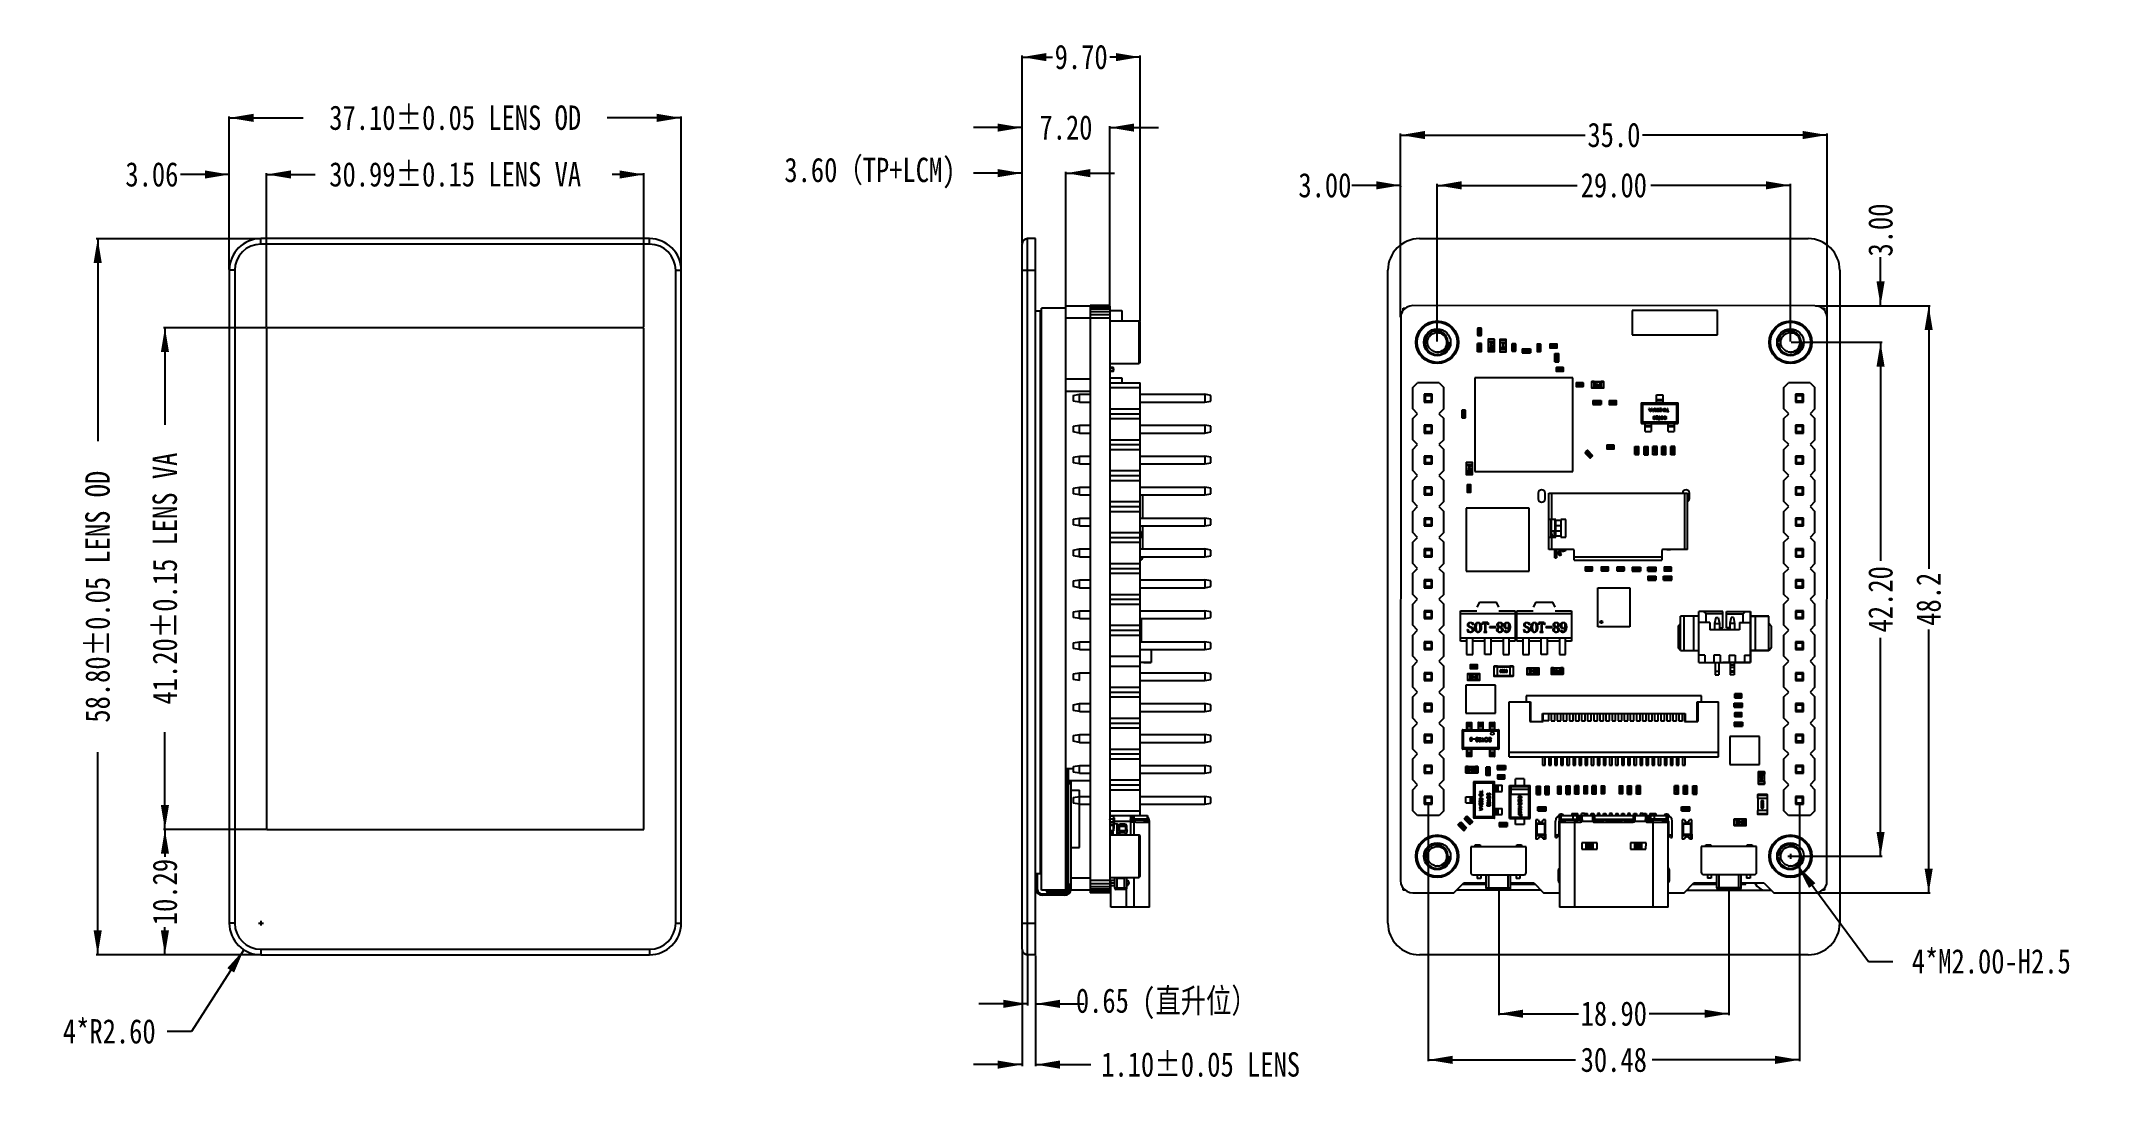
# Model space of a CAD drawing. Header units: millimetres. Extents: x -67 to 102, y -58 to 29.
import ezdxf

# ---------------------------------------------------------------- set-up
doc = ezdxf.new("R2010")
doc.units = ezdxf.units.MM
doc.header["$LTSCALE"] = 1.21
doc.header["$MEASUREMENT"] = 0
doc.header["$PDMODE"] = 3
doc.header["$PDSIZE"] = 0.3125
doc.layers.get('0').update_dxf_attribs({"linetype": 'CONTINUOUS'})
doc.layers.get('DEFPOINTS').update_dxf_attribs({"linetype": 'CONTINUOUS'})
doc.layers.add('Dim', color=3, linetype='CONTINUOUS', lineweight=25)
doc.layers.add('SURFACE', color=7, linetype='CONTINUOUS')
doc.styles.get("Standard").update_dxf_attribs({"font": 'txt', "width": 0.8})
doc.dimstyles.get("Standard").update_dxf_attribs({"dimtxt": 0.15625, "dimasz": 0.1875, "dimexe": 0.125, "dimexo": 0.0625, "dimgap": 0.09, "dimtad": 0, "dimtih": 1, "dimtoh": 1, "dimzin": 4, "dimdsep": 46, "dimtxsty": 'Standard', "dimblk": '_FILLED', "dimblk1": '_FILLED', "dimblk2": '_FILLED', "dimcen": 0.09, "dimazin": 1, "dimtp": 0.01, "dimtm": 0.01, "dimtfac": 1, "dimtofl": 0, "dimtmove": 0, "dimatfit": 3, "dimldrblk": '_FILLED', "dimfxl": 1, "dimtolj": 1, "dimtzin": 4, "dimarcsym": 0})

msp = doc.modelspace()

# ---------------------------------------------------------------- blocks, each defined once
blk = doc.blocks.new('_FILLED')
at = {"color": 0, "linetype": 'ByBlock'}
blk.add_solid([(0, 0), (-1, 0.167), (-1, -0.167)], dxfattribs=at)
blk = doc.blocks.new('*D26')
at = {"color": 0, "linetype": 'ByBlock', "lineweight": -2}
for p, q in [((-51.58, 9.93), (-51.58, 22.51)), ((-51.58, 22.39), (-45.52, 22.39)), ((-14.48, 22.39), (-20.54, 22.39)), ((-14.48, 9.93), (-14.48, 22.51))]:
    blk.add_line(p, q, dxfattribs=at)
at = {"layer": 'DEFPOINTS', "color": 0, "linetype": 'ByBlock'}
for p in [(-51.58, 9.87), (-14.48, 9.87)]:
    blk.add_point(p, dxfattribs=at)
at = {"color": 0, "linetype": 'ByBlock', "lineweight": -2, "xscale": 2, "yscale": 2, "zscale": 2, "rotation": 180}
blk.add_blockref('_FILLED', (-51.58, 22.39), dxfattribs=at)
at = {"color": 0, "linetype": 'ByBlock', "lineweight": -2, "xscale": 2, "yscale": 2, "zscale": 2}
blk.add_blockref('_FILLED', (-14.48, 22.39), dxfattribs=at)
at = {"color": 0, "linetype": 'ByBlock', "lineweight": -2, "insert": (-33.03, 22.39), "char_height": 2, "attachment_point": 5}
blk.add_mtext('\\A1;37.10%%p0.05 LENS OD', dxfattribs=at)
blk = doc.blocks.new('*D27')
at = {"color": 0, "linetype": 'ByBlock', "lineweight": -2}
for p, q in [((-48.52, 5.22), (-48.52, 17.86)), ((-48.52, 17.74), (-45.92, 17.74)), ((-17.53, 17.74), (-20.14, 17.74)), ((-17.53, 5.22), (-17.53, 17.86))]:
    blk.add_line(p, q, dxfattribs=at)
at = {"layer": 'DEFPOINTS', "color": 0, "linetype": 'ByBlock'}
for p in [(-48.52, 5.16), (-17.53, 5.16)]:
    blk.add_point(p, dxfattribs=at)
at = {"color": 0, "linetype": 'ByBlock', "lineweight": -2, "xscale": 2, "yscale": 2, "zscale": 2, "rotation": 180}
blk.add_blockref('_FILLED', (-48.52, 17.74), dxfattribs=at)
at = {"color": 0, "linetype": 'ByBlock', "lineweight": -2, "xscale": 2, "yscale": 2, "zscale": 2}
blk.add_blockref('_FILLED', (-17.53, 17.74), dxfattribs=at)
at = {"color": 0, "linetype": 'ByBlock', "lineweight": -2, "insert": (-33.03, 17.74), "char_height": 2, "attachment_point": 5}
blk.add_mtext('\\A1;30.99%%p0.15 LENS VA', dxfattribs=at)
blk = doc.blocks.new('*D28')
at = {"color": 0, "linetype": 'ByBlock', "lineweight": -2}
for p, q in [((-48.58, 5.16), (-56.98, 5.16)), ((-56.86, 5.16), (-56.86, -2.82)), ((-56.86, -36.04), (-56.86, -28.06)), ((-48.58, -36.04), (-56.98, -36.04))]:
    blk.add_line(p, q, dxfattribs=at)
at = {"layer": 'DEFPOINTS', "color": 0, "linetype": 'ByBlock'}
for p in [(-48.52, 5.16), (-48.52, -36.04)]:
    blk.add_point(p, dxfattribs=at)
at = {"color": 0, "linetype": 'ByBlock', "lineweight": -2, "xscale": 2, "yscale": 2, "zscale": 2}
for p, rotation in [((-56.86, 5.16), 90), ((-56.86, -36.04), 270)]:
    blk.add_blockref('_FILLED', p, dxfattribs=dict(at, rotation=rotation))
at = {"color": 0, "linetype": 'ByBlock', "lineweight": -2, "insert": (-56.86, -15.44), "char_height": 2, "attachment_point": 5, "rotation": 90}
blk.add_mtext('\\A1;41.20%%p0.15 LENS VA', dxfattribs=at)
blk = doc.blocks.new('*D29')
at = {"color": 0, "linetype": 'ByBlock', "lineweight": -2}
for p, q in [((-49.04, 12.47), (-62.5, 12.47)), ((-62.38, 12.47), (-62.38, -4.17)), ((-62.38, -46.33), (-62.38, -29.69)), ((-49.04, -46.33), (-62.5, -46.33))]:
    blk.add_line(p, q, dxfattribs=at)
at = {"layer": 'DEFPOINTS', "color": 0, "linetype": 'ByBlock'}
for p in [(-48.98, 12.47), (-48.98, -46.33)]:
    blk.add_point(p, dxfattribs=at)
at = {"color": 0, "linetype": 'ByBlock', "lineweight": -2, "xscale": 2, "yscale": 2, "zscale": 2}
for p, rotation in [((-62.38, 12.47), 90), ((-62.38, -46.33), 270)]:
    blk.add_blockref('_FILLED', p, dxfattribs=dict(at, rotation=rotation))
at = {"color": 0, "linetype": 'ByBlock', "lineweight": -2, "insert": (-62.38, -16.93), "char_height": 2, "attachment_point": 5, "rotation": 90}
blk.add_mtext('\\A1;58.80%%p0.05 LENS OD', dxfattribs=at)
blk = doc.blocks.new('*D30')
at = {"color": 0, "linetype": 'ByBlock', "lineweight": -2}
for p, q in [((-51.58, 17.74), (-55.58, 17.74)), ((-51.58, 9.93), (-51.58, 17.86)), ((-48.52, 5.22), (-48.52, 17.86)), ((-48.52, 17.74), (-44.52, 17.74))]:
    blk.add_line(p, q, dxfattribs=at)
at = {"layer": 'DEFPOINTS', "color": 0, "linetype": 'ByBlock'}
for p in [(-51.58, 9.87), (-48.52, 5.16)]:
    blk.add_point(p, dxfattribs=at)
at = {"color": 0, "linetype": 'ByBlock', "lineweight": -2, "xscale": 2, "yscale": 2, "zscale": 2}
blk.add_blockref('_FILLED', (-51.58, 17.74), dxfattribs=at)
at = {"color": 0, "linetype": 'ByBlock', "lineweight": -2, "xscale": 2, "yscale": 2, "zscale": 2, "rotation": 180}
blk.add_blockref('_FILLED', (-48.52, 17.74), dxfattribs=at)
at = {"color": 0, "linetype": 'ByBlock', "lineweight": -2, "insert": (-57.93, 17.74), "char_height": 2, "attachment_point": 5}
blk.add_mtext('\\A1;3.06', dxfattribs=at)
blk = doc.blocks.new('*D31')
at = {"color": 0, "linetype": 'ByBlock', "lineweight": -2}
for p, q in [((-49.17, -43.73), (-48.78, -43.73)), ((-48.98, -43.53), (-48.98, -43.93)), ((-50.38, -45.92), (-54.67, -52.63)), ((-54.67, -52.63), (-56.67, -52.63))]:
    blk.add_line(p, q, dxfattribs=at)
at = {"layer": 'DEFPOINTS', "color": 0, "linetype": 'ByBlock'}
for p in [(-48.98, -43.73), (-50.38, -45.92)]:
    blk.add_point(p, dxfattribs=at)
at = {"color": 0, "linetype": 'ByBlock', "lineweight": -2, "xscale": 2, "yscale": 2, "zscale": 2, "rotation": 57.4059186664208}
blk.add_blockref('_FILLED', (-50.38, -45.92), dxfattribs=at)
at = {"color": 0, "linetype": 'ByBlock', "lineweight": -2, "insert": (-61.43, -52.63), "char_height": 2, "attachment_point": 5}
blk.add_mtext('\\A1;4*R2.60', dxfattribs=at)
blk = doc.blocks.new('*D32')
at = {"color": 0, "linetype": 'ByBlock', "lineweight": -2}
for p, q in [((-48.58, -36.04), (-56.98, -36.04)), ((-56.86, -36.04), (-56.86, -38.29)), ((-56.86, -46.33), (-56.86, -44.07)), ((-49.04, -46.33), (-56.98, -46.33))]:
    blk.add_line(p, q, dxfattribs=at)
at = {"layer": 'DEFPOINTS', "color": 0, "linetype": 'ByBlock'}
for p in [(-48.52, -36.04), (-48.98, -46.33)]:
    blk.add_point(p, dxfattribs=at)
at = {"color": 0, "linetype": 'ByBlock', "lineweight": -2, "xscale": 2, "yscale": 2, "zscale": 2}
for p, rotation in [((-56.86, -36.04), 90), ((-56.86, -46.33), 270)]:
    blk.add_blockref('_FILLED', p, dxfattribs=dict(at, rotation=rotation))
at = {"color": 0, "linetype": 'ByBlock', "lineweight": -2, "insert": (-56.86, -41.18), "char_height": 2, "attachment_point": 5, "rotation": 90}
blk.add_mtext('\\A1;10.29', dxfattribs=at)
blk = doc.blocks.new('*D16')
at = {"color": 0, "linetype": 'ByBlock', "lineweight": -2}
for p, q in [((13.51, -45.94), (13.51, -55.47)), ((14.61, -46.39), (14.61, -55.47)), ((13.51, -55.35), (9.51, -55.35)), ((14.61, -55.35), (19.15, -55.35))]:
    blk.add_line(p, q, dxfattribs=at)
at = {"layer": 'DEFPOINTS', "color": 0, "linetype": 'ByBlock'}
for p in [(13.51, -45.88), (14.61, -46.33)]:
    blk.add_point(p, dxfattribs=at)
at = {"color": 0, "linetype": 'ByBlock', "lineweight": -2, "xscale": 2, "yscale": 2, "zscale": 2}
blk.add_blockref('_FILLED', (13.51, -55.35), dxfattribs=at)
at = {"color": 0, "linetype": 'ByBlock', "lineweight": -2, "xscale": 2, "yscale": 2, "zscale": 2, "rotation": 180}
blk.add_blockref('_FILLED', (14.61, -55.35), dxfattribs=at)
at = {"color": 0, "linetype": 'ByBlock', "lineweight": -2, "insert": (28.17, -55.35), "char_height": 2, "attachment_point": 5}
blk.add_mtext('\\A1;1.10%%p0.05 LENS', dxfattribs=at)
blk = doc.blocks.new('*D13')
at = {"color": 0, "linetype": 'ByBlock', "lineweight": -2}
for p, q in [((13.96, -46.39), (13.96, -50.49)), ((14.61, -46.39), (14.61, -50.49)), ((13.96, -50.36), (9.96, -50.36)), ((14.61, -50.36), (18.61, -50.36))]:
    blk.add_line(p, q, dxfattribs=at)
at = {"layer": 'DEFPOINTS', "color": 0, "linetype": 'ByBlock'}
for p in [(13.96, -46.33), (14.61, -46.33)]:
    blk.add_point(p, dxfattribs=at)
at = {"color": 0, "linetype": 'ByBlock', "lineweight": -2, "xscale": 2, "yscale": 2, "zscale": 2}
blk.add_blockref('_FILLED', (13.96, -50.36), dxfattribs=at)
at = {"color": 0, "linetype": 'ByBlock', "lineweight": -2, "xscale": 2, "yscale": 2, "zscale": 2, "rotation": 180}
blk.add_blockref('_FILLED', (14.61, -50.36), dxfattribs=at)
at = {"color": 0, "linetype": 'ByBlock', "lineweight": -2, "insert": (25.35, -50.36), "char_height": 2, "attachment_point": 5}
blk.add_mtext('\\A1;0.65 (直升位）', dxfattribs=at)
blk = doc.blocks.new('*D18')
at = {"color": 0, "linetype": 'ByBlock', "lineweight": -2}
for p, q in [((13.51, 17.85), (9.51, 17.85)), ((13.51, 12.08), (13.51, 17.97)), ((17.11, 6.82), (17.11, 17.97)), ((17.11, 17.85), (21.11, 17.85))]:
    blk.add_line(p, q, dxfattribs=at)
at = {"layer": 'DEFPOINTS', "color": 0, "linetype": 'ByBlock'}
for p in [(13.51, 12.02), (17.11, 6.76)]:
    blk.add_point(p, dxfattribs=at)
at = {"color": 0, "linetype": 'ByBlock', "lineweight": -2, "xscale": 2, "yscale": 2, "zscale": 2}
blk.add_blockref('_FILLED', (13.51, 17.85), dxfattribs=at)
at = {"color": 0, "linetype": 'ByBlock', "lineweight": -2, "xscale": 2, "yscale": 2, "zscale": 2, "rotation": 180}
blk.add_blockref('_FILLED', (17.11, 17.85), dxfattribs=at)
at = {"color": 0, "linetype": 'ByBlock', "lineweight": -2, "insert": (1.02, 17.85), "char_height": 2, "attachment_point": 5}
blk.add_mtext('\\A1;3.60（TP+LCM)', dxfattribs=at)
blk = doc.blocks.new('*D33')
at = {"color": 0, "linetype": 'ByBlock', "lineweight": -2}
for p, q in [((13.51, 21.59), (9.51, 21.59)), ((13.51, 12.08), (13.51, 21.71)), ((20.71, 7.03), (20.71, 21.71)), ((20.71, 21.59), (24.71, 21.59))]:
    blk.add_line(p, q, dxfattribs=at)
at = {"layer": 'DEFPOINTS', "color": 0, "linetype": 'ByBlock'}
for p in [(13.51, 12.02), (20.71, 6.97)]:
    blk.add_point(p, dxfattribs=at)
at = {"color": 0, "linetype": 'ByBlock', "lineweight": -2, "xscale": 2, "yscale": 2, "zscale": 2}
blk.add_blockref('_FILLED', (13.51, 21.59), dxfattribs=at)
at = {"color": 0, "linetype": 'ByBlock', "lineweight": -2, "xscale": 2, "yscale": 2, "zscale": 2, "rotation": 180}
blk.add_blockref('_FILLED', (20.71, 21.59), dxfattribs=at)
at = {"color": 0, "linetype": 'ByBlock', "lineweight": -2, "insert": (17.11, 21.59), "char_height": 2, "attachment_point": 5}
blk.add_mtext('\\A1;7.20', dxfattribs=at)
blk = doc.blocks.new('*D34')
at = {"color": 0, "linetype": 'ByBlock', "lineweight": -2}
for p, q in [((13.51, 12.08), (13.51, 27.51)), ((13.51, 27.38), (16.01, 27.38)), ((23.21, 27.38), (20.72, 27.38)), ((23.21, 5.67), (23.21, 27.51))]:
    blk.add_line(p, q, dxfattribs=at)
at = {"layer": 'DEFPOINTS', "color": 0, "linetype": 'ByBlock'}
for p in [(13.51, 12.02), (23.21, 5.61)]:
    blk.add_point(p, dxfattribs=at)
at = {"color": 0, "linetype": 'ByBlock', "lineweight": -2, "xscale": 2, "yscale": 2, "zscale": 2, "rotation": 180}
blk.add_blockref('_FILLED', (13.51, 27.38), dxfattribs=at)
at = {"color": 0, "linetype": 'ByBlock', "lineweight": -2, "xscale": 2, "yscale": 2, "zscale": 2}
blk.add_blockref('_FILLED', (23.21, 27.38), dxfattribs=at)
at = {"color": 0, "linetype": 'ByBlock', "lineweight": -2, "insert": (18.36, 27.38), "char_height": 2, "attachment_point": 5}
blk.add_mtext('\\A1;9.70', dxfattribs=at)
blk = doc.blocks.new('*D35')
at = {"color": 0, "linetype": 'ByBlock', "lineweight": -2}
for p, q in [((47.59, 4.02), (47.59, 16.98)), ((76.59, 4.02), (76.59, 16.98)), ((47.59, 16.85), (59.07, 16.85)), ((76.59, 16.85), (65.12, 16.85))]:
    blk.add_line(p, q, dxfattribs=at)
at = {"layer": 'DEFPOINTS', "color": 0, "linetype": 'ByBlock'}
for p in [(47.59, 3.96), (76.59, 3.96)]:
    blk.add_point(p, dxfattribs=at)
at = {"color": 0, "linetype": 'ByBlock', "lineweight": -2, "xscale": 2, "yscale": 2, "zscale": 2, "rotation": 180}
blk.add_blockref('_FILLED', (47.59, 16.85), dxfattribs=at)
at = {"color": 0, "linetype": 'ByBlock', "lineweight": -2, "xscale": 2, "yscale": 2, "zscale": 2}
blk.add_blockref('_FILLED', (76.59, 16.85), dxfattribs=at)
at = {"color": 0, "linetype": 'ByBlock', "lineweight": -2, "insert": (62.09, 16.85), "char_height": 2, "attachment_point": 5}
blk.add_mtext('\\A1;29.00', dxfattribs=at)
blk = doc.blocks.new('*D36')
at = {"color": 0, "linetype": 'ByBlock', "lineweight": -2}
for p, q in [((76.65, 3.96), (84.12, 3.96)), ((83.99, 3.96), (83.99, -13.98)), ((83.99, -38.24), (83.99, -20.3)), ((76.65, -38.24), (84.12, -38.24))]:
    blk.add_line(p, q, dxfattribs=at)
at = {"layer": 'DEFPOINTS', "color": 0, "linetype": 'ByBlock'}
for p in [(76.59, 3.96), (76.59, -38.24)]:
    blk.add_point(p, dxfattribs=at)
at = {"color": 0, "linetype": 'ByBlock', "lineweight": -2, "xscale": 2, "yscale": 2, "zscale": 2}
for p, rotation in [((83.99, 3.96), 90), ((83.99, -38.24), 270)]:
    blk.add_blockref('_FILLED', p, dxfattribs=dict(at, rotation=rotation))
at = {"color": 0, "linetype": 'ByBlock', "lineweight": -2, "insert": (83.99, -17.14), "char_height": 2, "attachment_point": 5, "rotation": 90}
blk.add_mtext('\\A1;42.20', dxfattribs=at)
blk = doc.blocks.new('*D38')
at = {"color": 0, "linetype": 'ByBlock', "lineweight": -2}
for p, q in [((78.65, 6.96), (88.06, 6.96)), ((87.94, 6.96), (87.94, -14.65)), ((87.94, -41.25), (87.94, -19.63)), ((78.65, -41.25), (88.06, -41.25))]:
    blk.add_line(p, q, dxfattribs=at)
at = {"layer": 'DEFPOINTS', "color": 0, "linetype": 'ByBlock'}
for p in [(78.59, 6.96), (78.59, -41.25)]:
    blk.add_point(p, dxfattribs=at)
at = {"color": 0, "linetype": 'ByBlock', "lineweight": -2, "xscale": 2, "yscale": 2, "zscale": 2}
for p, rotation in [((87.94, 6.96), 90), ((87.94, -41.25), 270)]:
    blk.add_blockref('_FILLED', p, dxfattribs=dict(at, rotation=rotation))
at = {"color": 0, "linetype": 'ByBlock', "lineweight": -2, "insert": (87.94, -17.14), "char_height": 2, "attachment_point": 5, "rotation": 90}
blk.add_mtext('\\A1;48.2', dxfattribs=at)
blk = doc.blocks.new('*D39')
at = {"color": 0, "linetype": 'ByBlock', "lineweight": -2}
for p, q in [((44.59, 6.02), (44.59, 21.1)), ((44.59, 20.98), (59.74, 20.98)), ((79.6, 20.98), (64.45, 20.98)), ((79.6, 6.02), (79.6, 21.1))]:
    blk.add_line(p, q, dxfattribs=at)
at = {"layer": 'DEFPOINTS', "color": 0, "linetype": 'ByBlock'}
for p in [(44.59, 5.96), (79.6, 5.96)]:
    blk.add_point(p, dxfattribs=at)
at = {"color": 0, "linetype": 'ByBlock', "lineweight": -2, "xscale": 2, "yscale": 2, "zscale": 2, "rotation": 180}
blk.add_blockref('_FILLED', (44.59, 20.98), dxfattribs=at)
at = {"color": 0, "linetype": 'ByBlock', "lineweight": -2, "xscale": 2, "yscale": 2, "zscale": 2}
blk.add_blockref('_FILLED', (79.6, 20.98), dxfattribs=at)
at = {"color": 0, "linetype": 'ByBlock', "lineweight": -2, "insert": (62.1, 20.98), "char_height": 2, "attachment_point": 5}
blk.add_mtext('\\A1;35.0', dxfattribs=at)
blk = doc.blocks.new('*D43')
at = {"color": 0, "linetype": 'ByBlock', "lineweight": -2}
for p, q in [((44.59, 16.85), (40.59, 16.85)), ((44.59, 16.79), (44.59, 16.73)), ((47.59, 16.85), (51.59, 16.85)), ((47.59, 16.79), (47.59, 16.73))]:
    blk.add_line(p, q, dxfattribs=at)
at = {"layer": 'DEFPOINTS', "color": 0, "linetype": 'ByBlock'}
for p in [(44.59, 16.85), (47.59, 16.85)]:
    blk.add_point(p, dxfattribs=at)
at = {"color": 0, "linetype": 'ByBlock', "lineweight": -2, "xscale": 2, "yscale": 2, "zscale": 2}
blk.add_blockref('_FILLED', (44.59, 16.85), dxfattribs=at)
at = {"color": 0, "linetype": 'ByBlock', "lineweight": -2, "xscale": 2, "yscale": 2, "zscale": 2, "rotation": 180}
blk.add_blockref('_FILLED', (47.59, 16.85), dxfattribs=at)
at = {"color": 0, "linetype": 'ByBlock', "lineweight": -2, "insert": (38.37, 16.85), "char_height": 2, "attachment_point": 5}
blk.add_mtext('\\A1;3.00', dxfattribs=at)
blk = doc.blocks.new('*D44')
at = {"color": 0, "linetype": 'ByBlock', "lineweight": -2}
for p, q in [((83.99, 6.96), (83.99, 10.96)), ((83.42, 6.96), (84.12, 6.96)), ((83.18, 3.96), (84.12, 3.96)), ((83.99, 3.96), (83.99, -0.04))]:
    blk.add_line(p, q, dxfattribs=at)
at = {"layer": 'DEFPOINTS', "color": 0, "linetype": 'ByBlock'}
for p in [(83.36, 6.96), (83.11, 3.96)]:
    blk.add_point(p, dxfattribs=at)
at = {"color": 0, "linetype": 'ByBlock', "lineweight": -2, "xscale": 2, "yscale": 2, "zscale": 2}
for p, rotation in [((83.99, 6.96), 270), ((83.99, 3.96), 90)]:
    blk.add_blockref('_FILLED', p, dxfattribs=dict(at, rotation=rotation))
at = {"color": 0, "linetype": 'ByBlock', "lineweight": -2, "insert": (83.99, 13.18), "char_height": 2, "attachment_point": 5, "rotation": 90}
blk.add_mtext('\\A1;3.00', dxfattribs=at)
blk = doc.blocks.new('*D45')
at = {"color": 0, "linetype": 'ByBlock', "lineweight": -2}
for p, q in [((52.64, -41.1), (52.64, -51.29)), ((71.54, -41.1), (71.54, -51.29)), ((52.64, -51.17), (59.2, -51.17)), ((71.54, -51.17), (64.98, -51.17))]:
    blk.add_line(p, q, dxfattribs=at)
at = {"layer": 'DEFPOINTS', "color": 0, "linetype": 'ByBlock'}
for p in [(52.64, -41.04), (71.54, -41.04)]:
    blk.add_point(p, dxfattribs=at)
at = {"color": 0, "linetype": 'ByBlock', "lineweight": -2, "xscale": 2, "yscale": 2, "zscale": 2, "rotation": 180}
blk.add_blockref('_FILLED', (52.64, -51.17), dxfattribs=at)
at = {"color": 0, "linetype": 'ByBlock', "lineweight": -2, "xscale": 2, "yscale": 2, "zscale": 2}
blk.add_blockref('_FILLED', (71.54, -51.17), dxfattribs=at)
at = {"color": 0, "linetype": 'ByBlock', "lineweight": -2, "insert": (62.09, -51.17), "char_height": 2, "attachment_point": 5}
blk.add_mtext('\\A1;18.90', dxfattribs=at)
blk = doc.blocks.new('*D46')
at = {"color": 0, "linetype": 'ByBlock', "lineweight": -2}
for p, q in [((46.85, -34.03), (46.85, -55.08)), ((77.33, -34.03), (77.33, -55.08)), ((46.85, -54.96), (58.94, -54.96)), ((77.33, -54.96), (65.25, -54.96))]:
    blk.add_line(p, q, dxfattribs=at)
at = {"layer": 'DEFPOINTS', "color": 0, "linetype": 'ByBlock'}
for p in [(46.85, -33.97), (77.33, -33.97)]:
    blk.add_point(p, dxfattribs=at)
at = {"color": 0, "linetype": 'ByBlock', "lineweight": -2, "xscale": 2, "yscale": 2, "zscale": 2, "rotation": 180}
blk.add_blockref('_FILLED', (46.85, -54.96), dxfattribs=at)
at = {"color": 0, "linetype": 'ByBlock', "lineweight": -2, "xscale": 2, "yscale": 2, "zscale": 2}
blk.add_blockref('_FILLED', (77.33, -54.96), dxfattribs=at)
at = {"color": 0, "linetype": 'ByBlock', "lineweight": -2, "insert": (62.09, -54.96), "char_height": 2, "attachment_point": 5}
blk.add_mtext('\\A1;30.48', dxfattribs=at)
blk = doc.blocks.new('*D47')
at = {"color": 0, "linetype": 'ByBlock', "lineweight": -2}
for p, q in [((76.39, -38.24), (76.79, -38.24)), ((76.59, -38.04), (76.59, -38.44)), ((77.19, -39.04), (82.99, -46.88)), ((82.99, -46.88), (84.99, -46.88))]:
    blk.add_line(p, q, dxfattribs=at)
at = {"layer": 'DEFPOINTS', "color": 0, "linetype": 'ByBlock'}
for p in [(76, -37.43), (77.19, -39.04)]:
    blk.add_point(p, dxfattribs=at)
at = {"color": 0, "linetype": 'ByBlock', "lineweight": -2, "xscale": 2, "yscale": 2, "zscale": 2, "rotation": 126.491313202855}
blk.add_blockref('_FILLED', (77.19, -39.04), dxfattribs=at)
at = {"color": 0, "linetype": 'ByBlock', "lineweight": -2, "insert": (93.08, -46.88), "char_height": 2, "attachment_point": 5}
blk.add_mtext('\\A1;4*M2.00-H2.5', dxfattribs=at)

# ---------------------------------------------------------------- dimensions: what is measured, and where the dimension line sits
at = {"layer": 'Dim'}
for base, p1, p2, override, picture, middle in [((13.512, 27.383), (23.212, 5.611), (13.512, 12.021), {"dimtxt": 2, "dimasz": 2, "dimtih": 0, "dimtoh": 0, "dimzin": 0, "dimcen": 0.198, "dimadec": 0, "dimazin": 0, "dimtp": 0, "dimtm": 0, "dimtdec": 4, "dimtzin": 0}, '*D34', (18.362, 27.383)), ((13.512, 21.587), (20.712, 6.97), (13.512, 12.021), {"dimtxt": 2, "dimasz": 2, "dimtih": 0, "dimtoh": 0, "dimzin": 0, "dimcen": 0.198, "dimadec": 0, "dimazin": 0, "dimtp": 0, "dimtm": 0, "dimtdec": 4, "dimtzin": 0}, '*D33', (17.112, 21.587)), ((79.601, 20.976), (44.592, 5.961), (79.601, 5.961), {"dimtxt": 2, "dimasz": 2, "dimtih": 0, "dimtoh": 0, "dimdec": 1, "dimzin": 0, "dimcen": 0.198, "dimadec": 0, "dimazin": 0, "dimtp": 0, "dimtm": 0, "dimtdec": 4, "dimtzin": 0}, '*D39', (62.097, 20.976)), ((-51.576919477, 17.736634187), (-48.521919476, 5.161177435), (-51.576919477, 9.871177436), {"dimtxt": 2, "dimasz": 2, "dimtih": 0, "dimtoh": 0, "dimzin": 0, "dimcen": 0.198, "dimadec": 0, "dimazin": 0, "dimtp": 0, "dimtm": 0, "dimtdec": 4, "dimtzin": 0}, '*D30', (-57.933586143, 17.736634187)), ((44.592, 16.853), (47.592, 16.853), (44.592, 16.853), {"dimtxt": 2, "dimasz": 2, "dimtih": 0, "dimtoh": 0, "dimzin": 0, "dimcen": 0.198, "dimadec": 0, "dimazin": 0, "dimtp": 0, "dimtm": 0, "dimtdec": 4, "dimtzin": 0}, '*D43', (38.369, 16.853)), ((47.592, 16.853), (76.592, 3.961), (47.592, 3.96), {"dimtxt": 2, "dimasz": 2, "dimtih": 0, "dimtoh": 0, "dimzin": 0, "dimcen": 0.198, "dimadec": 0, "dimazin": 0, "dimtp": 0, "dimtm": 0, "dimtdec": 4, "dimtzin": 0}, '*D35', (62.092, 16.853)), ((77.332, -54.96), (46.852, -33.969), (77.332, -33.969), {"dimtxt": 2, "dimasz": 2, "dimtih": 0, "dimtoh": 0, "dimzin": 0, "dimcen": 0.198, "dimadec": 0, "dimazin": 0, "dimtp": 0, "dimtm": 0, "dimtdec": 4, "dimtzin": 0}, '*D46', (62.092, -54.96)), ((71.544, -51.168), (52.644, -41.039), (71.544, -41.039), {"dimtxt": 2, "dimasz": 2, "dimtih": 0, "dimtoh": 0, "dimzin": 0, "dimcen": 0.198, "dimadec": 0, "dimazin": 0, "dimtp": 0, "dimtm": 0, "dimtdec": 4, "dimtzin": 0}, '*D45', (62.094, -51.168))]:
    dim = msp.add_linear_dim(base=base, p1=p1, p2=p2, dimstyle='Standard', override=override, dxfattribs=at)
    dim.commit()
    dim.dimension.update_dxf_attribs({"geometry": picture, "text_midpoint": middle})
for base, p1, p2, text, picture, middle in [((-14.477, 22.387), (-51.577, 9.871), (-14.477, 9.871), '<>%%p0.05 LENS OD', '*D26', (-33.027, 22.387)), ((-17.532, 17.737), (-48.522, 5.161), (-17.532, 5.161), '<>%%p0.15 LENS VA', '*D27', (-33.027, 17.737)), ((13.512, 17.849), (17.112, 6.761), (13.512, 12.021), '<>（TP+LCM)', '*D18', (1.022, 17.849))]:
    dim = msp.add_linear_dim(base=base, p1=p1, p2=p2, text=text, dimstyle='Standard', override={"dimtxt": 2, "dimasz": 2, "dimtih": 0, "dimtoh": 0, "dimzin": 0, "dimpost": '<>', "dimcen": 0.198, "dimadec": 0, "dimazin": 0, "dimtp": 0, "dimtm": 0, "dimtdec": 4, "dimtzin": 0}, dxfattribs=at)
    dim.commit()
    dim.dimension.update_dxf_attribs({"geometry": picture, "text_midpoint": middle})
for base, p1, p2, override, picture, middle in [((83.993, 6.961), (83.113, 3.96), (83.358, 6.961), {"dimtxt": 2, "dimasz": 2, "dimtih": 0, "dimtoh": 0, "dimzin": 0, "dimcen": 0.198, "dimadec": 0, "dimazin": 0, "dimtp": 0, "dimtm": 0, "dimtdec": 4, "dimtzin": 0}, '*D44', (83.993, 13.185)), ((87.935, -41.247), (78.592, 6.961), (78.592, -41.247), {"dimtxt": 2, "dimasz": 2, "dimtih": 0, "dimtoh": 0, "dimdec": 1, "dimzin": 0, "dimcen": 0.198, "dimadec": 0, "dimazin": 0, "dimtp": 0, "dimtm": 0, "dimtdec": 4, "dimtzin": 0}, '*D38', (87.935, -17.143)), ((83.993, 3.96), (76.592, -38.239), (76.592, 3.96), {"dimtxt": 2, "dimasz": 2, "dimtih": 0, "dimtoh": 0, "dimzin": 0, "dimcen": 0.198, "dimadec": 0, "dimazin": 0, "dimtp": 0, "dimtm": 0, "dimtdec": 4, "dimtzin": 0}, '*D36', (83.993, -17.14)), ((-56.859, -46.329), (-48.522, -36.039), (-48.977, -46.329), {"dimtxt": 2, "dimasz": 2, "dimtih": 0, "dimtoh": 0, "dimzin": 0, "dimcen": 0.198, "dimadec": 0, "dimazin": 0, "dimtp": 0, "dimtm": 0, "dimtdec": 4, "dimtzin": 0}, '*D32', (-56.859, -41.184))]:
    dim = msp.add_linear_dim(base=base, p1=p1, p2=p2, angle=90, dimstyle='Standard', override=override, dxfattribs=at)
    dim.commit()
    dim.dimension.update_dxf_attribs({"geometry": picture, "text_midpoint": middle})
for base, p1, p2, text, picture, middle in [((-62.376, -46.329), (-48.977, 12.471), (-48.977, -46.329), '<>%%p0.05 LENS OD', '*D29', (-62.376, -16.929)), ((-56.859, -36.039), (-48.522, 5.161), (-48.522, -36.039), '<>%%p0.15 LENS VA', '*D28', (-56.859, -15.439))]:
    dim = msp.add_linear_dim(base=base, p1=p1, p2=p2, angle=90, text=text, dimstyle='Standard', override={"dimtxt": 2, "dimasz": 2, "dimtih": 0, "dimtoh": 0, "dimzin": 0, "dimpost": '<>', "dimcen": 0.198, "dimadec": 0, "dimazin": 0, "dimtp": 0, "dimtm": 0, "dimtdec": 4, "dimtzin": 0}, dxfattribs=at)
    dim.commit()
    dim.dimension.update_dxf_attribs({"geometry": picture, "text_midpoint": middle})
dim = msp.add_diameter_dim_2p(p1=(75.998, -37.435), p2=(77.187, -39.043), text='4*M<>-H2.5', dimstyle='Standard', override={"dimtxt": 2, "dimasz": 2, "dimtih": 0, "dimzin": 0, "dimpost": '<>', "dimcen": 0.198, "dimadec": 0, "dimazin": 0, "dimtp": 0, "dimtm": 0, "dimtdec": 4, "dimtzin": 0}, dxfattribs=at)
dim.commit()
dim.dimension.update_dxf_attribs({"geometry": '*D47', "text_midpoint": (93.076, -46.882), "dimtype": 163})
dim = msp.add_radius_dim(center=(-48.977, -43.729), mpoint=(-50.377, -45.919), text='4*R<>', dimstyle='Standard', override={"dimtxt": 2, "dimasz": 2, "dimtih": 0, "dimzin": 0, "dimpost": '<>', "dimcen": 0.198, "dimadec": 0, "dimazin": 0, "dimtp": 0, "dimtm": 0, "dimtdec": 4, "dimtzin": 0}, dxfattribs=at)
dim.commit()
dim.dimension.update_dxf_attribs({"geometry": '*D31', "text_midpoint": (-61.428, -52.635), "dimtype": 164})
for base, p1, text, picture, middle in [((14.612, -55.349), (13.512, -45.879), '<>%%p0.05 LENS', '*D16', (28.173, -55.349)), ((14.612, -50.361), (13.962, -46.329), '<> (直升位）', '*D13', (25.347, -50.361))]:
    dim = msp.add_linear_dim(base=base, p1=p1, p2=(14.612, -46.329), text=text, dimstyle='Standard', override={"dimtxt": 2, "dimasz": 2, "dimtih": 0, "dimtoh": 0, "dimzin": 0, "dimpost": '<>', "dimcen": 0.198, "dimadec": 0, "dimazin": 0, "dimtp": 0, "dimtm": 0, "dimtdec": 4, "dimtzin": 0}, dxfattribs=at)
    dim.commit()
    dim.dimension.update_dxf_attribs({"geometry": picture, "text_midpoint": middle, "dimtype": 160})

# ---------------------------------------------------------------- linework, layer by layer
at = {"color": 7, "linetype": 'Continuous'}
for p, q in [((-48.977, 12.021), (-48.977, 12.471)), ((-17.077, 12.471), (-48.977, 12.471)), ((-17.077, 12.021), (-48.977, 12.021)), ((-17.077, 12.021), (-17.077, 12.471)), ((13.512, -45.879), (13.512, 12.021)), ((13.962, -46.329), (13.962, 12.471)), ((14.612, 12.471), (13.962, 12.471)), ((14.612, -46.329), (14.612, 12.471)), ((46.142, 12.471), (78.042, 12.471)), ((-51.577, 9.871), (-51.577, -43.729)), ((-51.127, 9.871), (-51.577, 9.871)), ((-51.127, 9.871), (-51.127, -43.729)), ((-14.927, -43.729), (-14.927, 9.871)), ((-14.927, 9.871), (-14.477, 9.871)), ((-14.477, -43.729), (-14.477, 9.871)), ((13.512, 9.871), (14.612, 9.871)), ((43.542, -43.729), (43.542, 9.871)), ((80.642, 9.871), (80.642, -43.729)), ((15.112, -41.039), (15.112, 6.761)), ((17.112, 6.761), (15.112, 6.761)), ((17.112, -41.039), (17.112, 6.961)), ((17.112, 6.961), (19.112, 6.961)), ((20.712, 6.97), (19.112, 6.97)), ((19.112, 6.97), (19.112, -41.247)), ((20.712, 6.935), (19.112, 6.935)), ((20.712, 6.835), (19.112, 6.835)), ((20.712, 6.97), (20.712, -41.247)), ((44.792, 6.561), (44.792, 6.761)), ((44.792, 6.761), (44.992, 6.761)), ((45.088, 6.835), (44.879, 6.674)), ((45.331, 6.935), (45.088, 6.835)), ((45.592, 6.97), (45.331, 6.935)), ((78.592, 6.961), (45.592, 6.97)), ((78.853, 6.935), (78.592, 6.961)), ((79.097, 6.835), (78.853, 6.935)), ((79.306, 6.674), (79.097, 6.835)), ((79.193, 6.761), (79.392, 6.761)), ((79.392, 6.761), (79.392, 6.561)), ((-48.522, 5.161), (-48.522, -36.039)), ((-17.532, 5.161), (-48.522, 5.161)), ((-17.532, -36.039), (-17.532, 5.161)), ((15.012, 6.511), (14.612, 6.511)), ((15.012, -39.689), (15.012, 6.511)), ((15.112, 6.261), (15.012, 6.261)), ((17.112, 5.961), (20.712, 5.961)), ((20.712, 6.674), (19.112, 6.674)), ((20.712, 6.465), (19.112, 6.465)), ((20.712, 6.222), (19.112, 6.222)), ((20.712, 6.561), (21.712, 6.561)), ((20.712, 5.711), (23.112, 5.711)), ((21.712, 6.561), (21.712, 5.711)), ((23.112, 2.211), (23.112, 5.711)), ((23.212, 5.611), (23.112, 5.711)), ((23.212, 2.311), (23.212, 5.611)), ((44.592, 5.961), (44.584, -40.239)), ((44.618, 6.222), (44.592, 5.961)), ((44.719, 6.465), (44.618, 6.222)), ((44.879, 6.674), (44.719, 6.465)), ((50.912, 5.102), (50.912, 4.553)), ((50.912, 5.102), (51.216, 5.102)), ((50.912, 5.071), (51.216, 5.071)), ((50.942, 4.523), (50.942, 5.132)), ((51.186, 5.132), (50.942, 5.132)), ((51.186, 5.132), (51.186, 4.523)), ((51.216, 4.553), (51.216, 5.102)), ((63.592, 6.561), (63.592, 4.561)), ((70.592, 6.561), (63.592, 6.561)), ((70.592, 4.561), (70.592, 6.561)), ((79.466, 6.465), (79.306, 6.674)), ((79.567, 6.222), (79.466, 6.465)), ((79.601, 5.961), (79.567, 6.222)), ((79.592, -40.239), (79.601, 5.961)), ((50.899, 3.192), (50.899, 3.872)), ((51.229, 3.872), (50.899, 3.872)), ((50.899, 3.822), (50.949, 3.822)), ((50.899, 3.772), (51.229, 3.772)), ((51.216, 4.584), (50.912, 4.584)), ((51.216, 4.553), (50.912, 4.553)), ((50.942, 4.523), (51.186, 4.523)), ((50.949, 3.822), (50.949, 3.772)), ((50.994, 3.621), (50.994, 3.519)), ((51.056, 3.563), (50.994, 3.621)), ((50.994, 3.519), (51.009, 3.519)), ((51.009, 3.519), (51.009, 3.589)), ((51.009, 3.589), (51.049, 3.551)), ((51.015, 4.911), (51.015, 4.834)), ((51.034, 4.911), (51.015, 4.911)), ((51.015, 4.834), (51.023, 4.834)), ((51.015, 4.691), (51.015, 4.639)), ((51.031, 4.971), (51.036, 4.984)), ((51.037, 4.959), (51.031, 4.971)), ((51.031, 4.767), (51.036, 4.779)), ((51.037, 4.755), (51.031, 4.767)), ((51.069, 3.648), (51.031, 3.653)), ((51.069, 3.417), (51.031, 3.423)), ((51.032, 4.848), (51.032, 4.884)), ((51.032, 4.884), (51.06, 4.851)), ((51.036, 4.842), (51.032, 4.848)), ((51.032, 4.673), (51.032, 4.691)), ((51.097, 4.673), (51.032, 4.673)), ((51.032, 4.639), (51.032, 4.656)), ((51.032, 4.656), (51.121, 4.656)), ((51.079, 4.856), (51.034, 4.911)), ((51.036, 4.984), (51.058, 4.991)), ((51.036, 4.779), (51.058, 4.787)), ((51.058, 4.952), (51.037, 4.959)), ((51.058, 4.747), (51.037, 4.755)), ((51.076, 5.008), (51.058, 5.008)), ((51.076, 4.991), (51.058, 4.991)), ((51.058, 4.952), (51.076, 4.952)), ((51.058, 4.935), (51.076, 4.935)), ((51.076, 4.804), (51.058, 4.804)), ((51.076, 4.787), (51.058, 4.787)), ((51.058, 4.747), (51.076, 4.747)), ((51.058, 4.73), (51.076, 4.73)), ((51.076, 4.991), (51.097, 4.984)), ((51.098, 4.959), (51.076, 4.952)), ((51.076, 4.787), (51.097, 4.779)), ((51.098, 4.755), (51.076, 4.747)), ((51.089, 4.851), (51.079, 4.856)), ((51.091, 4.908), (51.083, 4.899)), ((51.083, 4.899), (51.089, 4.89)), ((51.089, 4.89), (51.098, 4.886)), ((51.102, 4.702), (51.092, 4.694)), ((51.092, 4.694), (51.093, 4.688)), ((51.093, 4.688), (51.097, 4.673)), ((51.097, 4.984), (51.103, 4.972)), ((51.097, 4.779), (51.103, 4.767)), ((51.103, 4.972), (51.098, 4.959)), ((51.098, 4.886), (51.103, 4.871)), ((51.103, 4.767), (51.098, 4.755)), ((51.098, 3.615), (51.098, 3.602)), ((51.121, 4.656), (51.111, 4.693)), ((51.179, 3.772), (51.179, 3.822)), ((51.179, 3.822), (51.229, 3.822)), ((51.229, 3.192), (51.229, 3.872)), ((51.769, 4.19), (51.769, 4.01)), ((51.769, 4.19), (52.289, 4.19)), ((51.769, 4.01), (52.289, 4.01)), ((51.769, 3.41), (51.769, 3.23)), ((52.289, 3.41), (51.769, 3.41)), ((51.779, 4.01), (51.779, 3.41)), ((51.789, 4.01), (51.789, 4.21)), ((52.269, 4.21), (51.789, 4.21)), ((51.789, 3.21), (51.789, 3.41)), ((51.799, 3.41), (51.799, 4.01)), ((51.968, 3.739), (51.968, 3.757)), ((51.968, 3.757), (52.004, 3.757)), ((52.004, 3.739), (51.968, 3.739)), ((51.968, 3.487), (51.968, 3.588)), ((51.985, 3.487), (51.968, 3.487)), ((51.985, 3.567), (51.985, 3.487)), ((52.004, 3.757), (52.004, 3.822)), ((52.004, 3.822), (52.022, 3.822)), ((52.004, 3.717), (52.004, 3.739)), ((52.019, 3.717), (52.004, 3.717)), ((52.013, 3.543), (52.022, 3.527)), ((52.019, 3.804), (52.019, 3.757)), ((52.019, 3.804), (52.087, 3.758)), ((52.019, 3.757), (52.087, 3.757)), ((52.019, 3.739), (52.019, 3.717)), ((52.115, 3.739), (52.019, 3.739)), ((52.115, 3.754), (52.022, 3.822)), ((52.037, 3.533), (52.026, 3.553)), ((52.062, 3.565), (52.062, 3.584)), ((52.087, 3.757), (52.087, 3.758)), ((52.115, 3.754), (52.115, 3.739)), ((52.259, 4.01), (52.259, 3.41)), ((52.269, 4.21), (52.269, 4.01)), ((52.269, 3.41), (52.269, 3.21)), ((52.279, 3.41), (52.279, 4.01)), ((52.289, 4.01), (52.289, 4.19)), ((52.289, 3.23), (52.289, 3.41)), ((52.734, 4.165), (52.734, 3.985)), ((52.734, 4.165), (53.254, 4.165)), ((52.734, 3.985), (53.254, 3.985)), ((52.734, 3.385), (52.734, 3.205)), ((53.254, 3.385), (52.734, 3.385)), ((52.744, 3.985), (52.744, 3.385)), ((52.754, 3.985), (52.754, 4.185)), ((53.234, 4.185), (52.754, 4.185)), ((52.754, 3.185), (52.754, 3.385)), ((52.764, 3.385), (52.764, 3.985)), ((52.933, 3.713), (52.933, 3.731)), ((52.933, 3.731), (52.969, 3.731)), ((52.969, 3.713), (52.933, 3.713)), ((52.933, 3.461), (52.933, 3.562)), ((52.95, 3.461), (52.933, 3.461)), ((52.95, 3.542), (52.95, 3.461)), ((52.969, 3.731), (52.969, 3.796)), ((52.969, 3.796), (52.987, 3.796)), ((52.969, 3.691), (52.969, 3.713)), ((52.985, 3.691), (52.969, 3.691)), ((52.978, 3.517), (52.987, 3.502)), ((52.985, 3.779), (52.985, 3.731)), ((52.985, 3.779), (53.052, 3.732)), ((52.985, 3.731), (53.052, 3.731)), ((52.985, 3.713), (52.985, 3.691)), ((53.081, 3.713), (52.985, 3.713)), ((53.081, 3.729), (52.987, 3.796)), ((53.003, 3.508), (52.991, 3.528)), ((53.027, 3.54), (53.027, 3.559)), ((53.052, 3.731), (53.052, 3.732)), ((53.081, 3.729), (53.081, 3.713)), ((53.224, 3.985), (53.224, 3.385)), ((53.234, 4.185), (53.234, 3.985)), ((53.234, 3.385), (53.234, 3.185)), ((53.244, 3.385), (53.244, 3.985)), ((53.254, 3.985), (53.254, 4.165)), ((53.254, 3.205), (53.254, 3.385)), ((53.731, 3.806), (53.731, 3.258)), ((53.731, 3.806), (54.036, 3.806)), ((53.731, 3.776), (54.036, 3.776)), ((53.761, 3.227), (53.761, 3.837)), ((54.005, 3.837), (53.761, 3.837)), ((53.835, 3.616), (53.835, 3.538)), ((53.853, 3.616), (53.835, 3.616)), ((53.835, 3.538), (53.842, 3.538)), ((53.835, 3.395), (53.835, 3.343)), ((53.85, 3.676), (53.856, 3.688)), ((53.856, 3.664), (53.85, 3.676)), ((53.85, 3.471), (53.856, 3.484)), ((53.856, 3.459), (53.85, 3.471)), ((53.852, 3.553), (53.852, 3.589)), ((53.852, 3.589), (53.879, 3.555)), ((53.855, 3.547), (53.852, 3.553)), ((53.852, 3.378), (53.852, 3.395)), ((53.917, 3.378), (53.852, 3.378)), ((53.898, 3.56), (53.853, 3.616)), ((53.856, 3.688), (53.878, 3.696)), ((53.878, 3.656), (53.856, 3.664)), ((53.856, 3.484), (53.878, 3.491)), ((53.878, 3.452), (53.856, 3.459)), ((53.895, 3.713), (53.878, 3.713)), ((53.895, 3.696), (53.878, 3.696)), ((53.878, 3.656), (53.895, 3.656)), ((53.878, 3.639), (53.895, 3.639)), ((53.895, 3.509), (53.878, 3.509)), ((53.895, 3.491), (53.878, 3.491)), ((53.878, 3.452), (53.895, 3.452)), ((53.878, 3.435), (53.895, 3.435)), ((53.895, 3.696), (53.917, 3.688)), ((53.917, 3.664), (53.895, 3.656)), ((53.895, 3.491), (53.917, 3.484)), ((53.917, 3.459), (53.895, 3.452)), ((53.908, 3.556), (53.898, 3.56)), ((53.911, 3.612), (53.902, 3.604)), ((53.902, 3.604), (53.909, 3.595)), ((53.909, 3.595), (53.917, 3.59)), ((53.921, 3.406), (53.912, 3.398)), ((53.912, 3.398), (53.913, 3.393)), ((53.913, 3.393), (53.917, 3.378)), ((53.917, 3.688), (53.923, 3.676)), ((53.923, 3.676), (53.917, 3.664)), ((53.917, 3.59), (53.923, 3.575)), ((53.917, 3.484), (53.923, 3.472)), ((53.923, 3.472), (53.917, 3.459)), ((53.94, 3.361), (53.93, 3.397)), ((54.005, 3.837), (54.005, 3.227)), ((54.036, 3.258), (54.036, 3.806)), ((54.559, 3.418), (54.559, 3.088)), ((54.559, 3.418), (55.239, 3.418)), ((54.609, 3.368), (54.609, 3.418)), ((54.659, 3.088), (54.659, 3.418)), ((55.139, 3.088), (55.139, 3.418)), ((55.189, 3.418), (55.189, 3.368)), ((55.239, 3.418), (55.239, 3.088)), ((55.788, 3.781), (55.788, 3.232)), ((55.788, 3.781), (56.093, 3.781)), ((55.788, 3.751), (56.093, 3.751)), ((55.819, 3.202), (55.819, 3.812)), ((56.063, 3.812), (55.819, 3.812)), ((55.892, 3.59), (55.892, 3.513)), ((55.911, 3.59), (55.892, 3.59)), ((55.892, 3.513), (55.9, 3.513)), ((55.908, 3.651), (55.913, 3.663)), ((55.913, 3.638), (55.908, 3.651)), ((55.908, 3.446), (55.913, 3.458)), ((55.913, 3.434), (55.908, 3.446)), ((55.909, 3.527), (55.909, 3.563)), ((55.909, 3.563), (55.936, 3.53)), ((55.912, 3.522), (55.909, 3.527)), ((55.956, 3.535), (55.911, 3.59)), ((55.913, 3.663), (55.935, 3.67)), ((55.935, 3.631), (55.913, 3.638)), ((55.913, 3.458), (55.935, 3.466)), ((55.935, 3.427), (55.913, 3.434)), ((55.953, 3.688), (55.935, 3.688)), ((55.952, 3.67), (55.935, 3.67)), ((55.935, 3.631), (55.952, 3.631)), ((55.935, 3.614), (55.953, 3.614)), ((55.953, 3.483), (55.935, 3.483)), ((55.952, 3.466), (55.935, 3.466)), ((55.935, 3.427), (55.952, 3.427)), ((55.935, 3.409), (55.953, 3.409)), ((55.952, 3.67), (55.974, 3.663)), ((55.975, 3.639), (55.952, 3.631)), ((55.952, 3.466), (55.974, 3.459)), ((55.975, 3.434), (55.952, 3.427)), ((55.966, 3.53), (55.956, 3.535)), ((55.968, 3.587), (55.96, 3.578)), ((55.96, 3.578), (55.966, 3.57)), ((55.966, 3.57), (55.975, 3.565)), ((55.978, 3.381), (55.969, 3.373)), ((55.969, 3.373), (55.97, 3.368)), ((55.974, 3.663), (55.98, 3.651)), ((55.974, 3.459), (55.98, 3.446)), ((55.98, 3.651), (55.975, 3.639)), ((55.975, 3.565), (55.98, 3.55)), ((55.98, 3.446), (55.975, 3.434)), ((56.063, 3.812), (56.063, 3.202)), ((56.093, 3.232), (56.093, 3.781)), ((56.836, 3.782), (56.836, 3.538)), ((56.836, 3.782), (57.445, 3.782)), ((57.445, 3.538), (56.836, 3.538)), ((56.866, 3.508), (56.866, 3.812)), ((57.415, 3.812), (56.866, 3.812)), ((56.866, 3.508), (57.415, 3.508)), ((56.896, 3.508), (56.896, 3.812)), ((56.959, 3.672), (56.959, 3.654)), ((56.977, 3.672), (56.984, 3.693)), ((56.977, 3.672), (56.977, 3.654)), ((56.984, 3.632), (56.977, 3.654)), ((56.984, 3.693), (56.996, 3.699)), ((56.997, 3.627), (56.984, 3.632)), ((56.996, 3.699), (57.008, 3.694)), ((57.009, 3.633), (56.997, 3.627)), ((57.008, 3.694), (57.016, 3.672)), ((57.016, 3.654), (57.009, 3.633)), ((57.016, 3.654), (57.016, 3.672)), ((57.033, 3.654), (57.033, 3.672)), ((57.112, 3.675), (57.057, 3.63)), ((57.057, 3.63), (57.057, 3.611)), ((57.057, 3.611), (57.134, 3.611)), ((57.06, 3.687), (57.069, 3.679)), ((57.069, 3.679), (57.077, 3.685)), ((57.077, 3.685), (57.082, 3.694)), ((57.082, 3.694), (57.097, 3.699)), ((57.084, 3.628), (57.117, 3.655)), ((57.12, 3.628), (57.084, 3.628)), ((57.117, 3.685), (57.112, 3.675)), ((57.125, 3.632), (57.12, 3.628)), ((57.134, 3.611), (57.134, 3.619)), ((57.164, 3.672), (57.164, 3.654)), ((57.181, 3.672), (57.188, 3.693)), ((57.181, 3.672), (57.181, 3.654)), ((57.189, 3.632), (57.181, 3.654)), ((57.188, 3.693), (57.201, 3.699)), ((57.201, 3.627), (57.189, 3.632)), ((57.201, 3.699), (57.213, 3.694)), ((57.213, 3.633), (57.201, 3.627)), ((57.213, 3.694), (57.221, 3.672)), ((57.221, 3.654), (57.213, 3.633)), ((57.221, 3.654), (57.221, 3.672)), ((57.238, 3.654), (57.238, 3.672)), ((57.266, 3.697), (57.274, 3.688)), ((57.274, 3.688), (57.279, 3.689)), ((57.312, 3.717), (57.275, 3.707)), ((57.294, 3.628), (57.277, 3.628)), ((57.277, 3.611), (57.329, 3.611)), ((57.279, 3.689), (57.294, 3.693)), ((57.294, 3.693), (57.294, 3.628)), ((57.312, 3.628), (57.312, 3.717)), ((57.329, 3.628), (57.312, 3.628)), ((57.384, 3.812), (57.384, 3.508)), ((57.415, 3.812), (57.415, 3.508)), ((57.445, 3.538), (57.445, 3.782)), ((63.592, 4.561), (70.592, 4.561)), ((20.712, 2.211), (23.112, 2.211)), ((20.712, 1.855), (21.017, 1.855)), ((20.742, 1.581), (20.742, 1.886)), ((20.986, 1.886), (20.742, 1.886)), ((20.986, 1.886), (20.986, 1.581)), ((21.017, 1.612), (21.017, 1.855)), ((21.019, 1.784), (21.017, 1.784)), ((21.019, 1.782), (21.017, 1.782)), ((21.019, 1.774), (21.017, 1.774)), ((21.017, 1.765), (21.019, 1.765)), ((21.019, 1.784), (21.019, 1.677)), ((23.212, 2.311), (23.112, 2.211)), ((50.899, 3.292), (51.229, 3.292)), ((50.949, 3.242), (50.899, 3.242)), ((51.229, 3.192), (50.899, 3.192)), ((50.949, 3.292), (50.949, 3.242)), ((50.994, 3.344), (50.994, 3.33)), ((51.129, 3.344), (50.994, 3.344)), ((50.994, 3.33), (51.144, 3.33)), ((51.129, 3.367), (51.129, 3.344)), ((51.144, 3.358), (51.129, 3.367)), ((51.144, 3.33), (51.144, 3.358)), ((51.179, 3.242), (51.179, 3.292)), ((51.229, 3.242), (51.179, 3.242)), ((52.289, 3.23), (51.769, 3.23)), ((51.789, 3.21), (52.269, 3.21)), ((53.254, 3.205), (52.734, 3.205)), ((52.754, 3.185), (53.234, 3.185)), ((54.036, 3.288), (53.731, 3.288)), ((54.036, 3.258), (53.731, 3.258)), ((53.761, 3.227), (54.005, 3.227)), ((53.852, 3.343), (53.852, 3.361)), ((53.852, 3.361), (53.94, 3.361)), ((54.559, 3.088), (55.239, 3.088)), ((54.659, 3.368), (54.609, 3.368)), ((54.609, 3.088), (54.609, 3.138)), ((54.609, 3.138), (54.659, 3.138)), ((54.784, 3.258), (54.778, 3.22)), ((54.869, 3.245), (54.811, 3.183)), ((54.811, 3.183), (54.912, 3.183)), ((54.816, 3.287), (54.83, 3.287)), ((54.843, 3.198), (54.88, 3.238)), ((54.912, 3.198), (54.843, 3.198)), ((54.912, 3.183), (54.912, 3.198)), ((55.014, 3.258), (55.009, 3.22)), ((55.073, 3.333), (55.064, 3.318)), ((55.064, 3.318), (55.087, 3.318)), ((55.101, 3.333), (55.073, 3.333)), ((55.087, 3.318), (55.087, 3.183)), ((55.087, 3.183), (55.101, 3.183)), ((55.101, 3.183), (55.101, 3.333)), ((55.189, 3.368), (55.139, 3.368)), ((55.139, 3.138), (55.189, 3.138)), ((55.189, 3.138), (55.189, 3.088)), ((56.093, 3.263), (55.788, 3.263)), ((56.093, 3.232), (55.788, 3.232)), ((55.819, 3.202), (56.063, 3.202)), ((55.892, 3.37), (55.892, 3.318)), ((55.909, 3.353), (55.909, 3.37)), ((55.974, 3.353), (55.909, 3.353)), ((55.909, 3.318), (55.909, 3.335)), ((55.909, 3.335), (55.997, 3.335)), ((55.97, 3.368), (55.974, 3.353)), ((55.997, 3.335), (55.987, 3.372)), ((57.238, 2.352), (57.238, 3.032)), ((57.238, 3.032), (57.568, 3.032)), ((57.238, 2.982), (57.288, 2.982)), ((57.568, 2.932), (57.238, 2.932)), ((57.568, 2.452), (57.238, 2.452)), ((57.288, 2.402), (57.238, 2.402)), ((57.238, 2.352), (57.568, 2.352)), ((57.288, 2.982), (57.288, 2.932)), ((57.288, 2.452), (57.288, 2.402)), ((57.323, 2.894), (57.323, 2.867)), ((57.473, 2.894), (57.323, 2.894)), ((57.323, 2.867), (57.338, 2.858)), ((57.338, 2.858), (57.338, 2.881)), ((57.338, 2.881), (57.473, 2.881)), ((57.359, 1.855), (57.359, 1.612)), ((57.359, 1.855), (57.969, 1.855)), ((57.369, 2.61), (57.369, 2.623)), ((57.39, 1.581), (57.39, 1.886)), ((57.938, 1.886), (57.39, 1.886)), ((57.398, 2.808), (57.436, 2.802)), ((57.398, 2.577), (57.436, 2.571)), ((57.411, 2.662), (57.473, 2.604)), ((57.457, 2.636), (57.417, 2.674)), ((57.42, 1.886), (57.42, 1.581)), ((57.457, 2.706), (57.457, 2.636)), ((57.473, 2.706), (57.457, 2.706)), ((57.473, 2.881), (57.473, 2.894)), ((57.473, 2.604), (57.473, 2.706)), ((57.527, 1.782), (57.475, 1.782)), ((57.475, 1.765), (57.492, 1.765)), ((57.492, 1.765), (57.492, 1.677)), ((57.492, 1.677), (57.529, 1.687)), ((57.51, 1.7), (57.51, 1.765)), ((57.51, 1.765), (57.527, 1.765)), ((57.525, 1.704), (57.51, 1.7)), ((57.518, 2.932), (57.518, 2.982)), ((57.518, 2.982), (57.568, 2.982)), ((57.518, 2.402), (57.518, 2.452)), ((57.568, 2.402), (57.518, 2.402)), ((57.53, 1.705), (57.525, 1.704)), ((57.538, 1.696), (57.53, 1.705)), ((57.566, 1.739), (57.566, 1.722)), ((57.568, 2.352), (57.568, 3.032)), ((57.584, 1.739), (57.591, 1.761)), ((57.584, 1.739), (57.584, 1.722)), ((57.591, 1.7), (57.584, 1.722)), ((57.591, 1.761), (57.603, 1.767)), ((57.603, 1.694), (57.591, 1.7)), ((57.603, 1.767), (57.615, 1.761)), ((57.616, 1.7), (57.603, 1.694)), ((57.615, 1.761), (57.623, 1.739)), ((57.623, 1.722), (57.616, 1.7)), ((57.623, 1.722), (57.623, 1.739)), ((57.64, 1.722), (57.64, 1.739)), ((57.67, 1.782), (57.67, 1.774)), ((57.747, 1.782), (57.67, 1.782)), ((57.679, 1.762), (57.684, 1.765)), ((57.684, 1.765), (57.721, 1.765)), ((57.721, 1.765), (57.687, 1.738)), ((57.688, 1.709), (57.692, 1.718)), ((57.692, 1.718), (57.747, 1.763)), ((57.722, 1.7), (57.707, 1.694)), ((57.727, 1.708), (57.722, 1.7)), ((57.735, 1.715), (57.727, 1.708)), ((57.744, 1.706), (57.735, 1.715)), ((57.747, 1.763), (57.747, 1.782)), ((57.771, 1.739), (57.771, 1.722)), ((57.788, 1.739), (57.795, 1.761)), ((57.788, 1.739), (57.788, 1.722)), ((57.796, 1.7), (57.788, 1.722)), ((57.795, 1.761), (57.808, 1.767)), ((57.808, 1.694), (57.796, 1.7)), ((57.808, 1.767), (57.82, 1.761)), ((57.82, 1.7), (57.808, 1.694)), ((57.82, 1.761), (57.828, 1.739)), ((57.828, 1.722), (57.82, 1.7)), ((57.828, 1.722), (57.828, 1.739)), ((57.845, 1.722), (57.845, 1.739)), ((57.908, 1.886), (57.908, 1.581)), ((57.938, 1.886), (57.938, 1.581)), ((57.969, 1.612), (57.969, 1.855)), ((17.112, 0.961), (19.112, 0.961)), ((21.017, 1.612), (20.712, 1.612)), ((20.712, 1.042), (21.712, 1.042)), ((20.712, 0.621), (23.212, 0.621)), ((20.712, 0.241), (23.212, 0.241)), ((20.742, 1.581), (20.986, 1.581)), ((21.019, 1.677), (21.017, 1.677)), ((21.712, 1.042), (21.712, 0.621)), ((23.212, -34.899), (23.212, 0.621)), ((45.582, 0.241), (45.962, 0.621)), ((45.582, -1.499), (45.582, 0.241)), ((47.742, 0.621), (45.962, 0.621)), ((47.742, 0.621), (48.122, 0.241)), ((48.122, -1.499), (48.122, 0.241)), ((50.668, 1.042), (50.668, -6.661)), ((58.738, 1.042), (50.668, 1.042)), ((57.969, 1.612), (57.359, 1.612)), ((57.39, 1.581), (57.938, 1.581)), ((58.738, -6.661), (58.738, 1.042)), ((58.987, 0.594), (58.987, 0.35)), ((58.987, 0.594), (59.597, 0.594)), ((59.597, 0.35), (58.987, 0.35)), ((59.018, 0.319), (59.018, 0.624)), ((59.566, 0.624), (59.018, 0.624)), ((59.018, 0.319), (59.566, 0.319)), ((59.048, 0.319), (59.048, 0.624)), ((59.111, 0.484), (59.111, 0.466)), ((59.129, 0.484), (59.136, 0.505)), ((59.129, 0.484), (59.129, 0.466)), ((59.136, 0.444), (59.129, 0.466)), ((59.136, 0.505), (59.148, 0.511)), ((59.148, 0.439), (59.136, 0.444)), ((59.148, 0.511), (59.16, 0.506)), ((59.161, 0.445), (59.148, 0.439)), ((59.16, 0.506), (59.168, 0.484)), ((59.168, 0.466), (59.161, 0.445)), ((59.168, 0.466), (59.168, 0.484)), ((59.185, 0.466), (59.185, 0.484)), ((59.264, 0.487), (59.209, 0.442)), ((59.209, 0.442), (59.209, 0.423)), ((59.209, 0.423), (59.286, 0.423)), ((59.212, 0.499), (59.221, 0.491)), ((59.221, 0.491), (59.229, 0.497)), ((59.229, 0.497), (59.234, 0.506)), ((59.234, 0.506), (59.249, 0.511)), ((59.235, 0.44), (59.269, 0.467)), ((59.272, 0.44), (59.235, 0.44)), ((59.269, 0.497), (59.264, 0.487)), ((59.277, 0.444), (59.272, 0.44)), ((59.286, 0.423), (59.286, 0.431)), ((59.316, 0.484), (59.316, 0.466)), ((59.333, 0.484), (59.34, 0.505)), ((59.333, 0.484), (59.333, 0.466)), ((59.341, 0.444), (59.333, 0.466)), ((59.34, 0.505), (59.353, 0.511)), ((59.353, 0.439), (59.341, 0.444)), ((59.353, 0.511), (59.365, 0.506)), ((59.365, 0.445), (59.353, 0.439)), ((59.365, 0.506), (59.372, 0.484)), ((59.372, 0.466), (59.365, 0.445)), ((59.372, 0.466), (59.372, 0.484)), ((59.39, 0.466), (59.39, 0.484)), ((59.418, 0.509), (59.426, 0.5)), ((59.426, 0.5), (59.431, 0.501)), ((59.464, 0.529), (59.427, 0.519)), ((59.446, 0.44), (59.429, 0.44)), ((59.429, 0.423), (59.481, 0.423)), ((59.431, 0.501), (59.446, 0.505)), ((59.446, 0.505), (59.446, 0.44)), ((59.464, 0.44), (59.464, 0.529)), ((59.481, 0.44), (59.464, 0.44)), ((59.536, 0.624), (59.536, 0.319)), ((59.566, 0.624), (59.566, 0.319)), ((59.597, 0.35), (59.597, 0.594)), ((60.265, 0.712), (60.265, 0.232)), ((60.265, 0.712), (60.465, 0.712)), ((60.465, 0.232), (60.265, 0.232)), ((60.285, 0.212), (60.285, 0.732)), ((60.465, 0.732), (60.285, 0.732)), ((60.285, 0.212), (60.465, 0.212)), ((60.465, 0.212), (60.465, 0.732)), ((61.065, 0.722), (60.465, 0.722)), ((60.465, 0.702), (61.065, 0.702)), ((61.065, 0.242), (60.465, 0.242)), ((60.465, 0.222), (61.065, 0.222)), ((60.542, 0.516), (60.542, 0.533)), ((60.542, 0.533), (60.643, 0.533)), ((60.622, 0.516), (60.542, 0.516)), ((60.598, 0.488), (60.582, 0.479)), ((60.589, 0.463), (60.608, 0.475)), ((60.621, 0.439), (60.64, 0.439)), ((60.772, 0.481), (60.772, 0.497)), ((60.772, 0.497), (60.794, 0.497)), ((60.794, 0.481), (60.772, 0.481)), ((60.794, 0.497), (60.794, 0.533)), ((60.794, 0.533), (60.812, 0.533)), ((60.794, 0.385), (60.794, 0.481)), ((60.81, 0.385), (60.794, 0.385)), ((60.81, 0.385), (60.877, 0.479)), ((60.812, 0.533), (60.812, 0.497)), ((60.812, 0.497), (60.877, 0.497)), ((60.812, 0.481), (60.812, 0.414)), ((60.86, 0.481), (60.812, 0.481)), ((60.812, 0.414), (60.813, 0.414)), ((60.86, 0.481), (60.813, 0.414)), ((60.877, 0.497), (60.877, 0.479)), ((61.065, 0.732), (61.065, 0.212)), ((61.245, 0.732), (61.065, 0.732)), ((61.065, 0.712), (61.265, 0.712)), ((61.265, 0.232), (61.065, 0.232)), ((61.065, 0.212), (61.245, 0.212)), ((61.245, 0.732), (61.245, 0.212)), ((61.265, 0.232), (61.265, 0.712)), ((76.062, 0.241), (76.442, 0.621)), ((76.062, -1.499), (76.062, 0.241)), ((78.222, 0.621), (76.442, 0.621)), ((78.222, 0.621), (78.602, 0.241)), ((78.602, -1.499), (78.602, 0.241)), ((17.112, -0.039), (19.112, -0.039)), ((17.712, -0.397), (18.212, -0.309)), ((17.712, -0.397), (17.712, -0.861)), ((18.212, -0.949), (17.712, -0.861)), ((18.212, -0.949), (18.212, -0.309)), ((18.212, -0.309), (19.112, -0.309)), ((18.212, -0.949), (19.112, -0.949)), ((20.712, -1.499), (23.212, -1.499)), ((23.212, -0.309), (28.512, -0.309)), ((23.212, -0.949), (28.512, -0.949)), ((28.512, -0.309), (28.512, -0.949)), ((29.012, -0.397), (28.512, -0.309)), ((28.512, -0.949), (29.012, -0.861)), ((29.012, -0.861), (29.012, -0.397)), ((45.982, -1.899), (45.582, -1.499)), ((46.532, -0.309), (46.532, -0.949)), ((46.621, -0.397), (46.532, -0.309)), ((47.172, -0.309), (46.532, -0.309)), ((46.532, -0.949), (46.621, -0.861)), ((46.532, -0.949), (47.172, -0.949)), ((46.621, -0.861), (46.621, -0.397)), ((46.621, -0.397), (47.084, -0.397)), ((47.084, -0.861), (46.621, -0.861)), ((47.084, -0.397), (47.172, -0.309)), ((47.084, -0.397), (47.084, -0.861)), ((47.172, -0.949), (47.084, -0.861)), ((47.172, -0.949), (47.172, -0.309)), ((48.122, -1.499), (47.722, -1.899)), ((49.622, -1.655), (49.622, -2.203)), ((49.622, -1.655), (49.927, -1.655)), ((49.622, -1.685), (49.927, -1.685)), ((49.652, -2.234), (49.652, -1.624)), ((49.896, -1.624), (49.652, -1.624)), ((49.896, -1.624), (49.896, -2.234)), ((49.927, -2.203), (49.927, -1.655)), ((60.381, -0.824), (60.381, -1.154)), ((60.381, -0.824), (61.061, -0.824)), ((60.381, -1.154), (61.061, -1.154)), ((60.431, -0.874), (60.431, -0.824)), ((60.481, -0.874), (60.431, -0.874)), ((60.431, -1.154), (60.431, -1.104)), ((60.431, -1.104), (60.481, -1.104)), ((60.481, -1.154), (60.481, -0.824)), ((60.606, -0.984), (60.6, -1.022)), ((60.691, -0.997), (60.633, -1.059)), ((60.633, -1.059), (60.735, -1.059)), ((60.639, -0.955), (60.652, -0.955)), ((60.665, -1.043), (60.702, -1.003)), ((60.735, -1.043), (60.665, -1.043)), ((60.735, -1.059), (60.735, -1.043)), ((60.837, -0.984), (60.831, -1.022)), ((60.895, -0.909), (60.887, -0.924)), ((60.887, -0.924), (60.91, -0.924)), ((60.923, -0.909), (60.895, -0.909)), ((60.91, -0.924), (60.91, -1.059)), ((60.91, -1.059), (60.923, -1.059)), ((60.923, -1.059), (60.923, -0.909)), ((60.961, -1.154), (60.961, -0.824)), ((61.011, -0.874), (60.961, -0.874)), ((60.961, -1.104), (61.011, -1.104)), ((61.011, -0.824), (61.011, -0.874)), ((61.011, -1.104), (61.011, -1.154)), ((61.061, -0.824), (61.061, -1.154)), ((61.712, -0.867), (61.712, -1.111)), ((61.712, -0.867), (62.322, -0.867)), ((62.322, -1.111), (61.712, -1.111)), ((61.743, -1.141), (61.743, -0.836)), ((62.291, -0.836), (61.743, -0.836)), ((61.743, -1.141), (62.291, -1.141)), ((61.773, -1.141), (61.773, -0.836)), ((61.836, -0.977), (61.836, -0.995)), ((61.853, -0.977), (61.86, -0.955)), ((61.853, -0.977), (61.853, -0.994)), ((61.861, -1.017), (61.853, -0.994)), ((61.86, -0.955), (61.873, -0.95)), ((61.873, -1.022), (61.861, -1.017)), ((61.873, -0.95), (61.885, -0.955)), ((61.885, -1.016), (61.873, -1.022)), ((61.885, -0.955), (61.893, -0.977)), ((61.893, -0.994), (61.885, -1.016)), ((61.893, -0.994), (61.893, -0.977)), ((61.91, -0.995), (61.91, -0.977)), ((61.988, -0.974), (61.933, -1.019)), ((61.933, -1.019), (61.933, -1.038)), ((61.933, -1.038), (62.011, -1.038)), ((61.937, -0.962), (61.945, -0.97)), ((61.945, -0.97), (61.954, -0.963)), ((61.954, -0.963), (61.959, -0.955)), ((61.959, -0.955), (61.974, -0.95)), ((61.96, -1.02), (61.994, -0.993)), ((61.996, -1.02), (61.96, -1.02)), ((61.993, -0.964), (61.988, -0.974)), ((62.002, -1.017), (61.996, -1.02)), ((62.011, -1.038), (62.011, -1.03)), ((62.04, -0.977), (62.04, -0.995)), ((62.058, -0.977), (62.065, -0.955)), ((62.058, -0.977), (62.058, -0.994)), ((62.065, -1.017), (62.058, -0.994)), ((62.065, -0.955), (62.077, -0.95)), ((62.078, -1.022), (62.065, -1.017)), ((62.077, -0.95), (62.09, -0.955)), ((62.09, -1.016), (62.078, -1.022)), ((62.09, -0.955), (62.097, -0.977)), ((62.097, -0.994), (62.09, -1.016)), ((62.097, -0.994), (62.097, -0.977)), ((62.114, -0.995), (62.114, -0.977)), ((62.143, -0.951), (62.151, -0.961)), ((62.151, -0.961), (62.156, -0.96)), ((62.188, -0.932), (62.152, -0.942)), ((62.171, -1.02), (62.154, -1.02)), ((62.154, -1.038), (62.206, -1.038)), ((62.156, -0.96), (62.171, -0.955)), ((62.171, -0.955), (62.171, -1.02)), ((62.188, -1.02), (62.188, -0.932)), ((62.206, -1.02), (62.188, -1.02)), ((62.261, -0.836), (62.261, -1.141)), ((62.291, -0.836), (62.291, -1.141)), ((62.322, -1.111), (62.322, -0.867)), ((64.444, -1.115), (64.353, -1.023)), ((64.353, -2.684), (64.353, -1.024)), ((64.372, -1.004), (64.464, -1.095)), ((64.373, -1.004), (67.333, -1.004)), ((64.444, -1.115), (64.444, -2.592)), ((64.444, -1.115), (67.261, -1.115)), ((64.464, -2.612), (64.464, -1.095)), ((67.241, -1.095), (64.464, -1.095)), ((65.07, -1.731), (64.971, -1.481)), ((65.008, -1.481), (64.971, -1.481)), ((65.008, -1.481), (65.036, -1.558)), ((65.143, -1.558), (65.036, -1.558)), ((65.047, -1.587), (65.071, -1.652)), ((65.047, -1.587), (65.132, -1.587)), ((65.071, -1.652), (65.09, -1.702)), ((65.09, -1.702), (65.107, -1.656)), ((65.107, -1.656), (65.132, -1.587)), ((65.205, -1.49), (65.11, -1.731)), ((65.143, -1.558), (65.171, -1.481)), ((65.239, -1.481), (65.171, -1.481)), ((65.301, -1.731), (65.205, -1.49)), ((65.239, -1.481), (65.267, -1.558)), ((65.374, -1.558), (65.267, -1.558)), ((65.278, -1.587), (65.302, -1.652)), ((65.278, -1.587), (65.363, -1.587)), ((65.302, -1.652), (65.32, -1.702)), ((65.32, -1.702), (65.338, -1.656)), ((65.338, -1.656), (65.363, -1.587)), ((65.44, -1.481), (65.34, -1.731)), ((65.374, -1.558), (65.402, -1.481)), ((65.44, -1.481), (65.402, -1.481)), ((65.453, -1.667), (65.485, -1.663)), ((65.485, -1.663), (65.497, -1.689)), ((65.603, -1.004), (65.603, -0.354)), ((65.603, -0.354), (66.103, -0.354)), ((65.603, -0.73), (66.103, -0.73)), ((66.103, -0.75), (65.603, -0.75)), ((66.103, -0.808), (65.603, -0.808)), ((65.603, -0.986), (66.103, -0.986)), ((65.721, -1.603), (65.742, -1.599)), ((65.739, -1.628), (65.734, -1.628)), ((65.742, -1.599), (65.739, -1.628)), ((65.768, -1.663), (65.8, -1.667)), ((65.803, -1.548), (65.771, -1.551)), ((65.838, -1.481), (65.838, -1.513)), ((66.002, -1.481), (65.838, -1.481)), ((65.838, -1.513), (65.96, -1.513)), ((65.911, -1.559), (65.96, -1.513)), ((65.966, -1.657), (65.998, -1.66)), ((66.002, -1.481), (65.998, -1.503)), ((66.024, -1.555), (66.024, -1.583)), ((66.117, -1.555), (66.024, -1.555)), ((66.024, -1.583), (66.117, -1.583)), ((66.103, -0.354), (66.103, -1.004)), ((66.117, -1.583), (66.117, -1.555)), ((66.485, -1.481), (66.485, -1.702)), ((66.521, -1.481), (66.485, -1.481)), ((66.521, -1.702), (66.521, -1.481)), ((67.241, -1.095), (67.333, -1.004)), ((67.241, -1.095), (67.241, -2.612)), ((67.353, -1.023), (67.261, -1.115)), ((67.261, -2.592), (67.261, -1.115)), ((67.353, -1.024), (67.353, -2.684)), ((76.462, -1.899), (76.062, -1.499)), ((77.012, -0.309), (77.012, -0.949)), ((77.652, -0.309), (77.012, -0.309)), ((77.101, -0.397), (77.012, -0.309)), ((77.012, -0.949), (77.101, -0.861)), ((77.012, -0.949), (77.652, -0.949)), ((77.101, -0.861), (77.101, -0.397)), ((77.101, -0.397), (77.564, -0.397)), ((77.564, -0.861), (77.101, -0.861)), ((77.564, -0.397), (77.652, -0.309)), ((77.564, -0.397), (77.564, -0.861)), ((77.652, -0.949), (77.564, -0.861)), ((77.652, -0.949), (77.652, -0.309)), ((78.602, -1.499), (78.202, -1.899)), ((17.712, -2.937), (18.212, -2.849)), ((17.712, -2.937), (17.712, -3.401)), ((18.212, -3.489), (18.212, -2.849)), ((18.212, -2.849), (19.112, -2.849)), ((20.712, -1.899), (23.212, -1.899)), ((20.712, -2.299), (23.212, -2.299)), ((23.212, -2.849), (28.512, -2.849)), ((28.512, -2.849), (28.512, -3.489)), ((29.012, -2.937), (28.512, -2.849)), ((29.012, -3.401), (29.012, -2.937)), ((45.582, -2.299), (45.982, -1.899)), ((45.582, -4.039), (45.582, -2.299)), ((46.532, -2.849), (46.532, -3.489)), ((46.621, -2.937), (46.532, -2.849)), ((47.172, -2.849), (46.532, -2.849)), ((46.621, -3.401), (46.621, -2.937)), ((46.621, -2.937), (47.084, -2.937)), ((47.084, -2.937), (47.172, -2.849)), ((47.084, -2.937), (47.084, -3.401)), ((47.172, -3.489), (47.172, -2.849)), ((47.722, -1.899), (48.122, -2.299)), ((48.122, -4.039), (48.122, -2.299)), ((49.927, -2.173), (49.622, -2.173)), ((49.927, -2.203), (49.622, -2.203)), ((49.652, -2.234), (49.896, -2.234)), ((49.725, -1.845), (49.725, -1.923)), ((49.744, -1.845), (49.725, -1.845)), ((49.725, -1.923), (49.733, -1.923)), ((49.725, -2.066), (49.725, -2.118)), ((49.741, -1.785), (49.746, -1.773)), ((49.747, -1.797), (49.741, -1.785)), ((49.741, -1.99), (49.746, -1.977)), ((49.747, -2.002), (49.741, -1.99)), ((49.743, -1.908), (49.743, -1.872)), ((49.743, -1.872), (49.77, -1.906)), ((49.746, -1.914), (49.743, -1.908)), ((49.743, -2.083), (49.743, -2.066)), ((49.808, -2.083), (49.743, -2.083)), ((49.743, -2.118), (49.743, -2.1)), ((49.743, -2.1), (49.831, -2.1)), ((49.789, -1.901), (49.744, -1.845)), ((49.746, -1.773), (49.769, -1.765)), ((49.746, -1.977), (49.769, -1.97)), ((49.769, -1.805), (49.747, -1.797)), ((49.769, -2.009), (49.747, -2.002)), ((49.786, -1.748), (49.768, -1.748)), ((49.768, -1.822), (49.786, -1.822)), ((49.786, -1.952), (49.768, -1.952)), ((49.768, -2.026), (49.786, -2.026)), ((49.786, -1.765), (49.769, -1.765)), ((49.769, -1.805), (49.786, -1.805)), ((49.786, -1.97), (49.769, -1.97)), ((49.769, -2.009), (49.786, -2.009)), ((49.786, -1.765), (49.808, -1.773)), ((49.808, -1.797), (49.786, -1.805)), ((49.786, -1.97), (49.808, -1.977)), ((49.808, -2.002), (49.786, -2.009)), ((49.799, -1.905), (49.789, -1.901)), ((49.801, -1.849), (49.793, -1.857)), ((49.793, -1.857), (49.8, -1.866)), ((49.8, -1.866), (49.808, -1.871)), ((49.812, -2.055), (49.802, -2.063)), ((49.802, -2.063), (49.803, -2.068)), ((49.803, -2.068), (49.808, -2.083)), ((49.808, -1.773), (49.813, -1.785)), ((49.813, -1.785), (49.808, -1.797)), ((49.808, -1.871), (49.813, -1.886)), ((49.808, -1.977), (49.813, -1.989)), ((49.813, -1.989), (49.808, -2.002)), ((49.831, -2.1), (49.821, -2.064)), ((64.353, -2.684), (64.444, -2.592)), ((64.464, -2.612), (64.372, -2.704)), ((64.373, -2.704), (67.333, -2.704)), ((67.261, -2.592), (64.444, -2.592)), ((64.464, -2.612), (67.241, -2.612)), ((64.653, -3.354), (64.653, -2.704)), ((65.153, -2.721), (64.653, -2.721)), ((64.653, -2.9), (65.153, -2.9)), ((64.653, -2.958), (65.153, -2.958)), ((65.153, -2.977), (64.653, -2.977)), ((64.653, -3.354), (65.153, -3.354)), ((65.07, -1.731), (65.11, -1.731)), ((65.153, -2.704), (65.153, -3.354)), ((65.301, -1.731), (65.34, -1.731)), ((65.414, -2.237), (65.435, -2.234)), ((65.431, -2.263), (65.427, -2.262)), ((65.435, -2.234), (65.431, -2.263)), ((65.46, -2.298), (65.492, -2.301)), ((65.495, -2.183), (65.463, -2.186)), ((65.528, -1.702), (65.555, -1.695)), ((65.53, -2.115), (65.53, -2.147)), ((65.694, -2.115), (65.53, -2.115)), ((65.53, -2.147), (65.653, -2.147)), ((65.603, -2.194), (65.653, -2.147)), ((65.659, -2.292), (65.691, -2.295)), ((65.694, -2.115), (65.69, -2.138)), ((65.713, -2.337), (65.713, -2.365)), ((65.793, -2.337), (65.713, -2.337)), ((65.713, -2.365), (65.909, -2.365)), ((65.793, -2.115), (65.793, -2.337)), ((65.828, -2.115), (65.793, -2.115)), ((65.828, -2.337), (65.828, -2.115)), ((65.909, -2.337), (65.828, -2.337)), ((65.909, -2.365), (65.909, -2.337)), ((66.248, -2.295), (66.213, -2.295)), ((66.269, -2.218), (66.356, -2.246)), ((66.357, -2.302), (66.348, -2.28)), ((66.367, -2.202), (66.402, -2.202)), ((66.405, -1.702), (66.405, -1.731)), ((66.485, -1.702), (66.405, -1.702)), ((66.405, -1.731), (66.601, -1.731)), ((66.601, -1.702), (66.521, -1.702)), ((66.553, -3.354), (66.553, -2.704)), ((67.053, -2.721), (66.553, -2.721)), ((66.553, -2.9), (67.053, -2.9)), ((66.553, -2.958), (67.053, -2.958)), ((67.053, -2.977), (66.553, -2.977)), ((66.553, -3.354), (67.053, -3.354)), ((66.601, -1.731), (66.601, -1.702)), ((67.053, -2.704), (67.053, -3.354)), ((67.333, -2.704), (67.241, -2.612)), ((67.261, -2.592), (67.353, -2.684)), ((76.062, -2.299), (76.462, -1.899)), ((76.062, -4.039), (76.062, -2.299)), ((77.652, -2.849), (77.012, -2.849)), ((77.012, -2.849), (77.012, -3.489)), ((77.101, -2.937), (77.012, -2.849)), ((77.101, -2.937), (77.564, -2.937)), ((77.101, -3.401), (77.101, -2.937)), ((77.564, -2.937), (77.652, -2.849)), ((77.564, -2.937), (77.564, -3.401)), ((77.652, -3.489), (77.652, -2.849)), ((78.202, -1.899), (78.602, -2.299)), ((78.602, -4.039), (78.602, -2.299)), ((18.212, -3.489), (17.712, -3.401)), ((18.212, -3.489), (19.112, -3.489)), ((20.712, -4.039), (23.212, -4.039)), ((20.712, -4.439), (23.212, -4.439)), ((20.712, -4.839), (23.212, -4.839)), ((23.212, -3.489), (28.512, -3.489)), ((28.512, -3.489), (29.012, -3.401)), ((45.982, -4.439), (45.582, -4.039)), ((45.582, -4.839), (45.982, -4.439)), ((45.582, -6.579), (45.582, -4.839)), ((46.532, -3.489), (46.621, -3.401)), ((46.532, -3.489), (47.172, -3.489)), ((47.084, -3.401), (46.621, -3.401)), ((47.172, -3.489), (47.084, -3.401)), ((48.122, -4.039), (47.722, -4.439)), ((47.722, -4.439), (48.122, -4.839)), ((48.122, -6.579), (48.122, -4.839)), ((59.907, -4.935), (59.735, -5.107)), ((59.735, -5.15), (59.95, -4.935)), ((59.972, -4.956), (59.756, -5.172)), ((59.907, -4.935), (60.338, -5.366)), ((60.338, -5.323), (59.95, -4.935)), ((61.509, -4.525), (61.509, -4.768)), ((61.509, -4.525), (62.118, -4.525)), ((62.118, -4.768), (61.509, -4.768)), ((61.539, -4.799), (61.539, -4.494)), ((62.088, -4.494), (61.539, -4.494)), ((61.539, -4.799), (62.088, -4.799)), ((61.57, -4.799), (61.57, -4.494)), ((61.633, -4.634), (61.633, -4.652)), ((61.65, -4.635), (61.657, -4.613)), ((61.65, -4.635), (61.65, -4.652)), ((61.658, -4.674), (61.65, -4.652)), ((61.657, -4.613), (61.67, -4.607)), ((61.67, -4.68), (61.658, -4.674)), ((61.67, -4.607), (61.682, -4.612)), ((61.682, -4.674), (61.67, -4.68)), ((61.682, -4.612), (61.689, -4.635)), ((61.689, -4.652), (61.682, -4.674)), ((61.689, -4.652), (61.689, -4.635)), ((61.707, -4.652), (61.707, -4.634)), ((61.785, -4.631), (61.73, -4.676)), ((61.73, -4.676), (61.73, -4.695)), ((61.73, -4.695), (61.807, -4.695)), ((61.733, -4.619), (61.742, -4.628)), ((61.742, -4.628), (61.751, -4.621)), ((61.751, -4.621), (61.756, -4.613)), ((61.756, -4.613), (61.771, -4.607)), ((61.757, -4.678), (61.791, -4.651)), ((61.793, -4.678), (61.757, -4.678)), ((61.79, -4.622), (61.785, -4.631)), ((61.799, -4.675), (61.793, -4.678)), ((61.807, -4.695), (61.807, -4.687)), ((61.837, -4.634), (61.837, -4.652)), ((61.855, -4.635), (61.862, -4.613)), ((61.855, -4.635), (61.855, -4.652)), ((61.862, -4.674), (61.855, -4.652)), ((61.862, -4.613), (61.874, -4.607)), ((61.874, -4.68), (61.862, -4.674)), ((61.874, -4.607), (61.886, -4.612)), ((61.887, -4.674), (61.874, -4.68)), ((61.886, -4.612), (61.894, -4.635)), ((61.894, -4.652), (61.887, -4.674)), ((61.894, -4.652), (61.894, -4.635)), ((61.911, -4.652), (61.911, -4.634)), ((61.939, -4.609), (61.947, -4.618)), ((61.947, -4.618), (61.953, -4.617)), ((61.985, -4.59), (61.949, -4.6)), ((61.968, -4.678), (61.95, -4.678)), ((61.95, -4.695), (62.002, -4.695)), ((61.953, -4.617), (61.968, -4.613)), ((61.968, -4.613), (61.968, -4.678)), ((61.985, -4.678), (61.985, -4.59)), ((62.002, -4.678), (61.985, -4.678)), ((62.057, -4.494), (62.057, -4.799)), ((62.088, -4.494), (62.088, -4.799)), ((62.118, -4.768), (62.118, -4.525)), ((63.824, -5.265), (63.824, -4.585)), ((63.824, -4.585), (64.154, -4.585)), ((63.824, -4.635), (63.874, -4.635)), ((64.154, -4.685), (63.824, -4.685)), ((63.874, -4.635), (63.874, -4.685)), ((63.909, -4.723), (63.909, -4.751)), ((64.059, -4.723), (63.909, -4.723)), ((63.909, -4.751), (63.924, -4.76)), ((63.924, -4.76), (63.924, -4.737)), ((63.924, -4.737), (64.059, -4.737)), ((63.955, -5.008), (63.955, -4.994)), ((63.984, -4.81), (64.021, -4.815)), ((63.984, -5.04), (64.021, -5.046)), ((63.997, -4.955), (64.059, -5.013)), ((64.043, -4.981), (64.003, -4.944)), ((64.043, -4.912), (64.043, -4.981)), ((64.059, -4.912), (64.043, -4.912)), ((64.059, -4.737), (64.059, -4.723)), ((64.059, -5.013), (64.059, -4.912)), ((64.104, -4.685), (64.104, -4.635)), ((64.104, -4.635), (64.154, -4.635)), ((64.154, -5.265), (64.154, -4.585)), ((64.57, -5.267), (64.57, -4.587)), ((64.57, -4.587), (64.9, -4.587)), ((64.57, -4.637), (64.62, -4.637)), ((64.9, -4.687), (64.57, -4.687)), ((64.62, -4.637), (64.62, -4.687)), ((64.655, -4.725), (64.655, -4.753)), ((64.805, -4.725), (64.655, -4.725)), ((64.655, -4.753), (64.67, -4.762)), ((64.67, -4.762), (64.67, -4.739)), ((64.67, -4.739), (64.805, -4.739)), ((64.701, -5.01), (64.701, -4.996)), ((64.73, -4.812), (64.767, -4.817)), ((64.73, -5.042), (64.767, -5.048)), ((64.743, -4.957), (64.805, -5.016)), ((64.789, -4.983), (64.749, -4.946)), ((64.789, -4.914), (64.789, -4.983)), ((64.805, -4.914), (64.789, -4.914)), ((64.805, -4.739), (64.805, -4.725)), ((64.805, -5.016), (64.805, -4.914)), ((64.85, -4.687), (64.85, -4.637)), ((64.85, -4.637), (64.9, -4.637)), ((64.9, -5.267), (64.9, -4.587)), ((65.306, -5.267), (65.306, -4.587)), ((65.636, -4.587), (65.306, -4.587)), ((65.306, -4.637), (65.356, -4.637)), ((65.306, -4.687), (65.636, -4.687)), ((65.356, -4.637), (65.356, -4.687)), ((65.402, -4.838), (65.402, -4.94)), ((65.464, -4.896), (65.402, -4.838)), ((65.402, -4.94), (65.417, -4.94)), ((65.417, -4.94), (65.417, -4.87)), ((65.417, -4.87), (65.457, -4.908)), ((65.477, -4.811), (65.439, -4.806)), ((65.477, -5.042), (65.439, -5.036)), ((65.505, -4.844), (65.505, -4.857)), ((65.586, -4.687), (65.586, -4.637)), ((65.586, -4.637), (65.636, -4.637)), ((65.636, -5.267), (65.636, -4.587)), ((66.043, -5.267), (66.043, -4.587)), ((66.373, -4.587), (66.043, -4.587)), ((66.043, -4.637), (66.093, -4.637)), ((66.043, -4.687), (66.373, -4.687)), ((66.093, -4.637), (66.093, -4.687)), ((66.138, -4.838), (66.138, -4.94)), ((66.2, -4.896), (66.138, -4.838)), ((66.138, -4.94), (66.154, -4.94)), ((66.154, -4.94), (66.154, -4.87)), ((66.154, -4.87), (66.194, -4.908)), ((66.213, -4.811), (66.176, -4.806)), ((66.213, -5.042), (66.176, -5.036)), ((66.242, -4.844), (66.242, -4.857)), ((66.323, -4.687), (66.323, -4.637)), ((66.323, -4.637), (66.373, -4.637)), ((66.373, -5.267), (66.373, -4.587)), ((66.78, -5.267), (66.78, -4.587)), ((67.11, -4.587), (66.78, -4.587)), ((66.78, -4.637), (66.83, -4.637)), ((66.78, -4.687), (67.11, -4.687)), ((66.83, -4.637), (66.83, -4.687)), ((66.875, -4.838), (66.875, -4.94)), ((66.937, -4.896), (66.875, -4.838)), ((66.875, -4.94), (66.89, -4.94)), ((66.89, -4.94), (66.89, -4.87)), ((66.89, -4.87), (66.93, -4.908)), ((66.95, -4.811), (66.912, -4.806)), ((66.95, -5.042), (66.912, -5.036)), ((66.979, -4.844), (66.979, -4.857)), ((67.06, -4.687), (67.06, -4.637)), ((67.06, -4.637), (67.11, -4.637)), ((67.11, -5.267), (67.11, -4.587)), ((76.462, -4.439), (76.062, -4.039)), ((76.062, -4.839), (76.462, -4.439)), ((76.062, -6.579), (76.062, -4.839)), ((77.012, -3.489), (77.101, -3.401)), ((77.012, -3.489), (77.652, -3.489)), ((77.564, -3.401), (77.101, -3.401)), ((77.652, -3.489), (77.564, -3.401)), ((78.602, -4.039), (78.202, -4.439)), ((78.202, -4.439), (78.602, -4.839)), ((78.602, -6.579), (78.602, -4.839)), ((17.712, -5.477), (18.212, -5.389)), ((17.712, -5.477), (17.712, -5.941)), ((18.212, -6.029), (17.712, -5.941)), ((18.212, -6.029), (18.212, -5.389)), ((18.212, -5.389), (19.112, -5.389)), ((18.212, -6.029), (19.112, -6.029)), ((20.712, -6.579), (23.212, -6.579)), ((23.212, -5.389), (28.512, -5.389)), ((23.212, -6.029), (28.512, -6.029)), ((28.512, -5.389), (28.512, -6.029)), ((29.012, -5.477), (28.512, -5.389)), ((28.512, -6.029), (29.012, -5.941)), ((29.012, -5.941), (29.012, -5.477)), ((45.982, -6.979), (45.582, -6.579)), ((46.532, -5.389), (46.532, -6.029)), ((46.621, -5.477), (46.532, -5.389)), ((47.172, -5.389), (46.532, -5.389)), ((46.532, -6.029), (46.621, -5.941)), ((46.532, -6.029), (47.172, -6.029)), ((46.621, -5.941), (46.621, -5.477)), ((46.621, -5.477), (47.084, -5.477)), ((47.084, -5.941), (46.621, -5.941)), ((47.084, -5.477), (47.172, -5.389)), ((47.084, -5.477), (47.084, -5.941)), ((47.172, -6.029), (47.084, -5.941)), ((47.172, -6.029), (47.172, -5.389)), ((48.122, -6.579), (47.722, -6.979)), ((49.971, -5.919), (49.971, -6.099)), ((49.971, -5.919), (50.491, -5.919)), ((49.971, -6.099), (50.491, -6.099)), ((49.971, -6.699), (49.971, -6.879)), ((50.491, -6.699), (49.971, -6.699)), ((49.981, -6.099), (49.981, -6.699)), ((49.991, -6.099), (49.991, -5.899)), ((50.471, -5.899), (49.991, -5.899)), ((49.991, -6.899), (49.991, -6.699)), ((50.001, -6.699), (50.001, -6.099)), ((50.17, -6.37), (50.17, -6.352)), ((50.17, -6.352), (50.206, -6.352)), ((50.206, -6.37), (50.17, -6.37)), ((50.17, -6.622), (50.17, -6.522)), ((50.187, -6.622), (50.17, -6.622)), ((50.187, -6.542), (50.187, -6.622)), ((50.206, -6.352), (50.206, -6.288)), ((50.206, -6.288), (50.224, -6.288)), ((50.206, -6.393), (50.206, -6.37)), ((50.222, -6.393), (50.206, -6.393)), ((50.215, -6.567), (50.224, -6.582)), ((50.222, -6.305), (50.222, -6.352)), ((50.222, -6.305), (50.289, -6.352)), ((50.222, -6.352), (50.289, -6.352)), ((50.222, -6.37), (50.222, -6.393)), ((50.318, -6.37), (50.222, -6.37)), ((50.318, -6.355), (50.224, -6.288)), ((50.24, -6.576), (50.228, -6.556)), ((50.264, -6.544), (50.264, -6.525)), ((50.289, -6.352), (50.289, -6.352)), ((50.318, -6.355), (50.318, -6.37)), ((50.461, -6.099), (50.461, -6.699)), ((50.471, -5.899), (50.471, -6.099)), ((50.471, -6.699), (50.471, -6.899)), ((50.481, -6.699), (50.481, -6.099)), ((50.491, -6.099), (50.491, -5.919)), ((50.491, -6.879), (50.491, -6.699)), ((50.668, -6.661), (58.738, -6.661)), ((60.166, -5.538), (59.735, -5.107)), ((59.735, -5.15), (60.123, -5.538)), ((59.937, -5.093), (59.875, -5.155)), ((59.875, -5.155), (59.908, -5.174)), ((59.904, -5.151), (59.95, -5.105)), ((59.917, -5.159), (59.904, -5.151)), ((59.922, -5.162), (59.917, -5.159)), ((59.921, -5.174), (59.922, -5.162)), ((59.925, -5.081), (59.937, -5.093)), ((59.974, -5.105), (59.937, -5.069)), ((59.95, -5.105), (59.962, -5.118)), ((59.971, -5.164), (59.959, -5.176)), ((59.961, -5.209), (59.971, -5.188)), ((59.966, -5.222), (59.961, -5.209)), ((59.979, -5.226), (59.966, -5.222)), ((59.984, -5.176), (59.971, -5.188)), ((59.999, -5.216), (59.979, -5.226)), ((59.984, -5.176), (60.004, -5.166)), ((59.999, -5.216), (60.011, -5.204)), ((60.004, -5.166), (60.017, -5.17)), ((60.022, -5.183), (60.011, -5.204)), ((60.011, -5.228), (60.024, -5.216)), ((60.017, -5.17), (60.022, -5.183)), ((60.036, -5.271), (60.046, -5.267)), ((60.053, -5.302), (60.039, -5.295)), ((60.046, -5.267), (60.117, -5.274)), ((60.063, -5.299), (60.053, -5.302)), ((60.099, -5.254), (60.056, -5.25)), ((60.074, -5.3), (60.063, -5.299)), ((60.067, -5.227), (60.073, -5.229)), ((60.075, -5.207), (60.07, -5.212)), ((60.073, -5.229), (60.099, -5.254)), ((60.074, -5.313), (60.074, -5.3)), ((60.13, -5.261), (60.075, -5.207)), ((60.317, -5.301), (60.101, -5.517)), ((60.116, -5.308), (60.104, -5.321)), ((60.106, -5.354), (60.116, -5.333)), ((60.11, -5.366), (60.106, -5.354)), ((60.123, -5.371), (60.11, -5.366)), ((60.128, -5.321), (60.116, -5.333)), ((60.117, -5.274), (60.13, -5.261)), ((60.338, -5.323), (60.123, -5.538)), ((60.144, -5.361), (60.123, -5.371)), ((60.128, -5.321), (60.149, -5.31)), ((60.144, -5.361), (60.156, -5.348)), ((60.149, -5.31), (60.161, -5.315)), ((60.166, -5.327), (60.156, -5.348)), ((60.156, -5.373), (60.168, -5.36)), ((60.161, -5.315), (60.166, -5.327)), ((60.166, -5.538), (60.338, -5.366)), ((64.154, -5.165), (63.824, -5.165)), ((63.874, -5.215), (63.824, -5.215)), ((63.824, -5.265), (64.154, -5.265)), ((63.874, -5.165), (63.874, -5.215)), ((64.104, -5.215), (64.104, -5.165)), ((64.154, -5.215), (64.104, -5.215)), ((64.9, -5.167), (64.57, -5.167)), ((64.62, -5.217), (64.57, -5.217)), ((64.57, -5.267), (64.9, -5.267)), ((64.62, -5.167), (64.62, -5.217)), ((64.85, -5.217), (64.85, -5.167)), ((64.9, -5.217), (64.85, -5.217)), ((65.306, -5.167), (65.636, -5.167)), ((65.356, -5.217), (65.306, -5.217)), ((65.636, -5.267), (65.306, -5.267)), ((65.356, -5.167), (65.356, -5.217)), ((65.402, -5.115), (65.402, -5.129)), ((65.536, -5.115), (65.402, -5.115)), ((65.402, -5.129), (65.552, -5.129)), ((65.536, -5.092), (65.536, -5.115)), ((65.552, -5.101), (65.536, -5.092)), ((65.552, -5.129), (65.552, -5.101)), ((65.586, -5.217), (65.586, -5.167)), ((65.636, -5.217), (65.586, -5.217)), ((66.043, -5.167), (66.373, -5.167)), ((66.093, -5.217), (66.043, -5.217)), ((66.373, -5.267), (66.043, -5.267)), ((66.093, -5.167), (66.093, -5.217)), ((66.138, -5.115), (66.138, -5.129)), ((66.273, -5.115), (66.138, -5.115)), ((66.138, -5.129), (66.288, -5.129)), ((66.273, -5.092), (66.273, -5.115)), ((66.288, -5.101), (66.273, -5.092)), ((66.288, -5.129), (66.288, -5.101)), ((66.323, -5.217), (66.323, -5.167)), ((66.373, -5.217), (66.323, -5.217)), ((66.78, -5.167), (67.11, -5.167)), ((66.83, -5.217), (66.78, -5.217)), ((67.11, -5.267), (66.78, -5.267)), ((66.83, -5.167), (66.83, -5.217)), ((66.875, -5.115), (66.875, -5.129)), ((67.009, -5.115), (66.875, -5.115)), ((66.875, -5.129), (67.025, -5.129)), ((67.009, -5.092), (67.009, -5.115)), ((67.025, -5.101), (67.009, -5.092)), ((67.025, -5.129), (67.025, -5.101)), ((67.06, -5.217), (67.06, -5.167)), ((67.11, -5.217), (67.06, -5.217)), ((76.462, -6.979), (76.062, -6.579)), ((77.652, -5.389), (77.012, -5.389)), ((77.012, -5.389), (77.012, -6.029)), ((77.101, -5.477), (77.012, -5.389)), ((77.012, -6.029), (77.101, -5.941)), ((77.012, -6.029), (77.652, -6.029)), ((77.101, -5.477), (77.564, -5.477)), ((77.101, -5.941), (77.101, -5.477)), ((77.564, -5.941), (77.101, -5.941)), ((77.564, -5.477), (77.652, -5.389)), ((77.564, -5.477), (77.564, -5.941)), ((77.652, -6.029), (77.564, -5.941)), ((77.652, -6.029), (77.652, -5.389)), ((78.602, -6.579), (78.202, -6.979)), ((17.712, -8.017), (18.212, -7.929)), ((17.712, -8.017), (17.712, -8.481)), ((18.212, -8.569), (18.212, -7.929)), ((18.212, -7.929), (19.112, -7.929)), ((20.712, -6.979), (23.212, -6.979)), ((20.712, -7.379), (23.212, -7.379)), ((23.212, -7.929), (28.512, -7.929)), ((28.512, -7.929), (28.512, -8.569)), ((29.012, -8.017), (28.512, -7.929)), ((29.012, -8.481), (29.012, -8.017)), ((45.582, -7.379), (45.982, -6.979)), ((45.582, -9.119), (45.582, -7.379)), ((46.532, -7.929), (46.532, -8.569)), ((46.621, -8.017), (46.532, -7.929)), ((47.172, -7.929), (46.532, -7.929)), ((46.621, -8.481), (46.621, -8.017)), ((46.621, -8.017), (47.084, -8.017)), ((47.084, -8.017), (47.172, -7.929)), ((47.084, -8.017), (47.084, -8.481)), ((47.172, -8.569), (47.172, -7.929)), ((47.722, -6.979), (48.122, -7.379)), ((48.122, -9.119), (48.122, -7.379)), ((50.491, -6.879), (49.971, -6.879)), ((49.991, -6.899), (50.471, -6.899)), ((50.053, -7.776), (50.053, -8.324)), ((50.053, -7.776), (50.358, -7.776)), ((50.358, -7.806), (50.053, -7.806)), ((50.358, -8.294), (50.053, -8.294)), ((50.358, -8.324), (50.053, -8.324)), ((50.084, -8.355), (50.084, -7.745)), ((50.328, -7.745), (50.084, -7.745)), ((50.084, -8.355), (50.328, -8.355)), ((50.149, -7.879), (50.159, -7.915)), ((50.237, -7.879), (50.149, -7.879)), ((50.166, -7.99), (50.172, -7.978)), ((50.172, -8.002), (50.166, -7.99)), ((50.172, -8.108), (50.166, -8.093)), ((50.166, -8.194), (50.172, -8.182)), ((50.172, -8.207), (50.166, -8.194)), ((50.168, -7.924), (50.177, -7.916)), ((50.176, -7.911), (50.172, -7.896)), ((50.172, -7.896), (50.237, -7.896)), ((50.172, -7.978), (50.194, -7.97)), ((50.194, -8.009), (50.172, -8.002)), ((50.18, -8.113), (50.172, -8.108)), ((50.172, -8.182), (50.194, -8.174)), ((50.194, -8.214), (50.172, -8.207)), ((50.177, -7.916), (50.176, -7.911)), ((50.178, -8.13), (50.187, -8.122)), ((50.187, -8.122), (50.18, -8.113)), ((50.181, -8.074), (50.191, -8.079)), ((50.191, -8.079), (50.236, -8.134)), ((50.211, -7.953), (50.194, -7.953)), ((50.211, -7.97), (50.194, -7.97)), ((50.194, -8.009), (50.211, -8.009)), ((50.194, -8.027), (50.211, -8.027)), ((50.211, -8.157), (50.194, -8.157)), ((50.211, -8.174), (50.194, -8.174)), ((50.194, -8.214), (50.211, -8.214)), ((50.194, -8.231), (50.211, -8.231)), ((50.237, -8.107), (50.21, -8.073)), ((50.211, -7.97), (50.233, -7.977)), ((50.233, -8.002), (50.211, -8.009)), ((50.211, -8.174), (50.233, -8.182)), ((50.233, -8.206), (50.211, -8.214)), ((50.233, -7.977), (50.239, -7.989)), ((50.239, -7.989), (50.233, -8.002)), ((50.233, -8.182), (50.239, -8.194)), ((50.239, -8.194), (50.233, -8.206)), ((50.234, -8.065), (50.237, -8.071)), ((50.236, -8.134), (50.254, -8.134)), ((50.237, -7.861), (50.237, -7.879)), ((50.237, -7.896), (50.237, -7.913)), ((50.237, -8.071), (50.237, -8.107)), ((50.254, -8.056), (50.247, -8.056)), ((50.254, -7.913), (50.254, -7.861)), ((50.254, -8.134), (50.254, -8.056)), ((50.328, -7.745), (50.328, -8.355)), ((50.358, -8.324), (50.358, -7.776)), ((76.062, -7.379), (76.462, -6.979)), ((76.062, -9.119), (76.062, -7.379)), ((77.652, -7.929), (77.012, -7.929)), ((77.012, -7.929), (77.012, -8.569)), ((77.101, -8.017), (77.012, -7.929)), ((77.101, -8.017), (77.564, -8.017)), ((77.101, -8.481), (77.101, -8.017)), ((77.564, -8.017), (77.652, -7.929)), ((77.564, -8.017), (77.564, -8.481)), ((77.652, -8.569), (77.652, -7.929)), ((78.202, -6.979), (78.602, -7.379)), ((78.602, -9.119), (78.602, -7.379)), ((18.212, -8.569), (17.712, -8.481)), ((18.212, -8.569), (19.112, -8.569)), ((20.712, -9.119), (23.212, -9.119)), ((20.712, -9.519), (23.212, -9.519)), ((20.712, -9.919), (23.212, -9.919)), ((23.212, -8.569), (28.512, -8.569)), ((23.412, -10.469), (23.412, -8.569)), ((28.512, -8.569), (29.012, -8.481)), ((45.982, -9.519), (45.582, -9.119)), ((45.582, -9.919), (45.982, -9.519)), ((45.582, -11.659), (45.582, -9.919)), ((46.532, -8.569), (46.621, -8.481)), ((46.532, -8.569), (47.172, -8.569)), ((47.084, -8.481), (46.621, -8.481)), ((47.172, -8.569), (47.084, -8.481)), ((48.122, -9.119), (47.722, -9.519)), ((47.722, -9.519), (48.122, -9.919)), ((48.122, -11.659), (48.122, -9.919)), ((49.974, -9.649), (49.974, -14.822)), ((55.147, -9.649), (49.974, -9.649)), ((55.147, -14.822), (55.147, -9.649)), ((55.892, -8.432), (55.892, -8.882)), ((56.442, -8.882), (56.442, -8.432)), ((56.742, -13.039), (56.742, -8.439)), ((56.742, -8.439), (68.142, -8.439)), ((56.992, -10.589), (56.992, -8.439)), ((67.742, -8.432), (67.742, -8.439)), ((67.892, -8.439), (67.892, -13.039)), ((68.142, -13.039), (68.142, -8.439)), ((68.292, -8.882), (68.292, -8.432)), ((76.462, -9.519), (76.062, -9.119)), ((76.062, -9.919), (76.462, -9.519)), ((76.062, -11.659), (76.062, -9.919)), ((77.012, -8.569), (77.101, -8.481)), ((77.012, -8.569), (77.652, -8.569)), ((77.564, -8.481), (77.101, -8.481)), ((77.652, -8.569), (77.564, -8.481)), ((78.602, -9.119), (78.202, -9.519)), ((78.202, -9.519), (78.602, -9.919)), ((78.602, -11.659), (78.602, -9.919)), ((17.712, -10.557), (18.212, -10.469)), ((17.712, -10.557), (17.712, -11.021)), ((18.212, -11.109), (17.712, -11.021)), ((18.212, -11.109), (18.212, -10.469)), ((18.212, -10.469), (19.112, -10.469)), ((18.212, -11.109), (19.112, -11.109)), ((20.712, -11.659), (23.212, -11.659)), ((23.212, -10.469), (28.512, -10.469)), ((23.212, -11.109), (28.512, -11.109)), ((23.412, -11.939), (23.212, -11.512)), ((23.212, -11.748), (23.312, -11.961)), ((23.412, -13.009), (23.412, -11.109)), ((28.512, -10.469), (28.512, -11.109)), ((29.012, -10.557), (28.512, -10.469)), ((28.512, -11.109), (29.012, -11.021)), ((29.012, -11.021), (29.012, -10.557)), ((45.982, -12.059), (45.582, -11.659)), ((46.532, -10.469), (46.532, -11.109)), ((46.621, -10.557), (46.532, -10.469)), ((47.172, -10.469), (46.532, -10.469)), ((46.532, -11.109), (46.621, -11.021)), ((46.532, -11.109), (47.172, -11.109)), ((46.621, -11.021), (46.621, -10.557)), ((46.621, -10.557), (47.084, -10.557)), ((47.084, -11.021), (46.621, -11.021)), ((47.084, -10.557), (47.172, -10.469)), ((47.084, -10.557), (47.084, -11.021)), ((47.172, -11.109), (47.084, -11.021)), ((47.172, -11.109), (47.172, -10.469)), ((48.122, -11.659), (47.722, -12.059)), ((57.342, -10.589), (56.742, -10.589)), ((56.942, -12.029), (56.942, -10.589)), ((56.972, -11.389), (56.942, -11.389)), ((57.081, -12.029), (56.942, -11.539)), ((56.968, -11.629), (56.942, -11.629)), ((56.972, -11.539), (56.972, -10.589)), ((57.222, -11.539), (56.972, -11.539)), ((57.222, -12.029), (57.222, -11.539)), ((57.242, -10.589), (57.242, -12.029)), ((57.342, -12.029), (57.342, -10.589)), ((57.742, -10.679), (57.342, -10.679)), ((57.742, -11.106), (57.342, -11.106)), ((57.342, -11.512), (57.742, -11.512)), ((57.742, -10.589), (57.742, -12.029)), ((58.142, -10.589), (57.742, -10.589)), ((58.142, -12.029), (58.142, -10.589)), ((76.462, -12.059), (76.062, -11.659)), ((77.652, -10.469), (77.012, -10.469)), ((77.012, -10.469), (77.012, -11.109)), ((77.101, -10.557), (77.012, -10.469)), ((77.012, -11.109), (77.101, -11.021)), ((77.012, -11.109), (77.652, -11.109)), ((77.101, -10.557), (77.564, -10.557)), ((77.101, -11.021), (77.101, -10.557)), ((77.564, -11.021), (77.101, -11.021)), ((77.564, -10.557), (77.652, -10.469)), ((77.564, -10.557), (77.564, -11.021)), ((77.652, -11.109), (77.564, -11.021)), ((77.652, -11.109), (77.652, -10.469)), ((78.602, -11.659), (78.202, -12.059)), ((17.712, -13.097), (18.212, -13.009)), ((17.712, -13.097), (17.712, -13.561)), ((18.212, -13.649), (18.212, -13.009)), ((18.212, -13.009), (19.112, -13.009)), ((20.712, -12.059), (23.212, -12.059)), ((20.712, -12.459), (23.212, -12.459)), ((23.212, -12.029), (23.412, -12.029)), ((23.212, -13.009), (28.512, -13.009)), ((23.312, -12.029), (23.312, -11.961)), ((29.012, -13.097), (28.512, -13.009)), ((28.512, -13.009), (28.512, -13.649)), ((29.012, -13.561), (29.012, -13.097)), ((45.582, -12.459), (45.982, -12.059)), ((45.582, -14.199), (45.582, -12.459)), ((46.532, -13.009), (46.532, -13.649)), ((46.621, -13.097), (46.532, -13.009)), ((47.172, -13.009), (46.532, -13.009)), ((46.621, -13.561), (46.621, -13.097)), ((46.621, -13.097), (47.084, -13.097)), ((47.084, -13.097), (47.172, -13.009)), ((47.084, -13.097), (47.084, -13.561)), ((47.172, -13.649), (47.172, -13.009)), ((47.722, -12.059), (48.122, -12.459)), ((48.122, -14.199), (48.122, -12.459)), ((56.742, -12.029), (57.342, -12.029)), ((58.742, -13.039), (56.742, -13.039)), ((56.992, -13.039), (56.992, -12.029)), ((57.242, -13.739), (57.242, -13.039)), ((57.392, -13.136), (57.242, -13.136)), ((57.242, -13.378), (57.392, -13.378)), ((57.342, -11.939), (57.742, -11.939)), ((57.392, -13.039), (57.392, -13.739)), ((57.638, -13.539), (57.787, -13.453)), ((57.742, -12.029), (58.142, -12.029)), ((58.742, -13.039), (58.742, -13.089)), ((58.828, -13.089), (58.742, -13.089)), ((58.842, -13.939), (58.842, -13.139)), ((66.042, -13.139), (66.042, -13.939)), ((68.142, -13.039), (66.142, -13.039)), ((66.442, -13.039), (66.442, -13.089)), ((66.742, -13.089), (66.442, -13.089)), ((66.742, -13.039), (66.742, -13.089)), ((76.062, -12.459), (76.462, -12.059)), ((76.062, -14.199), (76.062, -12.459)), ((77.652, -13.009), (77.012, -13.009)), ((77.101, -13.097), (77.012, -13.009)), ((77.012, -13.009), (77.012, -13.649)), ((77.101, -13.097), (77.564, -13.097)), ((77.101, -13.561), (77.101, -13.097)), ((77.564, -13.097), (77.652, -13.009)), ((77.564, -13.097), (77.564, -13.561)), ((77.652, -13.649), (77.652, -13.009)), ((78.202, -12.059), (78.602, -12.459)), ((78.602, -14.199), (78.602, -12.459)), ((18.212, -13.649), (17.712, -13.561)), ((18.212, -13.649), (19.112, -13.649)), ((20.712, -14.199), (23.212, -14.199)), ((20.712, -14.599), (23.212, -14.599)), ((20.712, -14.999), (23.212, -14.999)), ((23.212, -13.649), (28.512, -13.649)), ((23.412, -13.689), (23.412, -13.649)), ((28.512, -13.649), (29.012, -13.561)), ((45.982, -14.599), (45.582, -14.199)), ((45.582, -14.999), (45.982, -14.599)), ((45.582, -16.739), (45.582, -14.999)), ((46.532, -13.649), (46.621, -13.561)), ((46.532, -13.649), (47.172, -13.649)), ((47.084, -13.561), (46.621, -13.561)), ((47.172, -13.649), (47.084, -13.561)), ((48.122, -14.199), (47.722, -14.599)), ((47.722, -14.599), (48.122, -14.999)), ((48.122, -16.739), (48.122, -14.999)), ((49.974, -14.822), (55.147, -14.822)), ((57.392, -13.639), (57.242, -13.639)), ((57.242, -13.739), (57.392, -13.739)), ((66.042, -13.689), (58.842, -13.689)), ((58.842, -13.939), (66.042, -13.939)), ((59.731, -14.523), (59.731, -14.767)), ((59.731, -14.523), (60.34, -14.523)), ((60.34, -14.767), (59.731, -14.767)), ((59.761, -14.798), (59.761, -14.493)), ((60.31, -14.493), (59.761, -14.493)), ((59.761, -14.798), (60.31, -14.798)), ((59.792, -14.798), (59.792, -14.493)), ((59.854, -14.633), (59.854, -14.651)), ((59.872, -14.633), (59.879, -14.612)), ((59.872, -14.633), (59.872, -14.651)), ((59.879, -14.673), (59.872, -14.651)), ((59.879, -14.612), (59.891, -14.606)), ((59.892, -14.678), (59.879, -14.673)), ((59.891, -14.606), (59.904, -14.611)), ((59.904, -14.672), (59.892, -14.678)), ((59.904, -14.611), (59.911, -14.633)), ((59.911, -14.651), (59.904, -14.672)), ((59.911, -14.651), (59.911, -14.633)), ((59.928, -14.651), (59.928, -14.633)), ((60.007, -14.63), (59.952, -14.675)), ((59.952, -14.675), (59.952, -14.694)), ((59.952, -14.694), (60.029, -14.694)), ((59.955, -14.618), (59.964, -14.626)), ((59.964, -14.626), (59.972, -14.62)), ((59.972, -14.62), (59.977, -14.611)), ((59.977, -14.611), (59.992, -14.606)), ((59.979, -14.677), (60.012, -14.65)), ((60.015, -14.677), (59.979, -14.677)), ((60.012, -14.62), (60.007, -14.63)), ((60.02, -14.673), (60.015, -14.677)), ((60.029, -14.694), (60.029, -14.686)), ((60.059, -14.633), (60.059, -14.651)), ((60.076, -14.633), (60.084, -14.612)), ((60.076, -14.633), (60.076, -14.651)), ((60.084, -14.673), (60.076, -14.651)), ((60.084, -14.612), (60.096, -14.606)), ((60.096, -14.678), (60.084, -14.673)), ((60.096, -14.606), (60.108, -14.611)), ((60.108, -14.672), (60.096, -14.678)), ((60.108, -14.611), (60.116, -14.633)), ((60.116, -14.651), (60.108, -14.672)), ((60.116, -14.651), (60.116, -14.633)), ((60.133, -14.651), (60.133, -14.633)), ((60.161, -14.608), (60.169, -14.617)), ((60.169, -14.617), (60.175, -14.616)), ((60.207, -14.589), (60.17, -14.598)), ((60.19, -14.677), (60.172, -14.677)), ((60.172, -14.694), (60.224, -14.694)), ((60.175, -14.616), (60.19, -14.612)), ((60.19, -14.612), (60.19, -14.677)), ((60.207, -14.677), (60.207, -14.589)), ((60.224, -14.677), (60.207, -14.677)), ((60.279, -14.493), (60.279, -14.798)), ((60.31, -14.493), (60.31, -14.798)), ((60.34, -14.767), (60.34, -14.523)), ((61.041, -14.523), (61.041, -14.767)), ((61.041, -14.523), (61.651, -14.523)), ((61.651, -14.767), (61.041, -14.767)), ((61.072, -14.798), (61.072, -14.493)), ((61.62, -14.493), (61.072, -14.493)), ((61.072, -14.798), (61.62, -14.798)), ((61.102, -14.798), (61.102, -14.493)), ((61.165, -14.633), (61.165, -14.651)), ((61.183, -14.633), (61.19, -14.612)), ((61.183, -14.633), (61.183, -14.651)), ((61.19, -14.673), (61.183, -14.651)), ((61.19, -14.612), (61.202, -14.606)), ((61.202, -14.678), (61.19, -14.673)), ((61.202, -14.606), (61.214, -14.611)), ((61.215, -14.672), (61.202, -14.678)), ((61.214, -14.611), (61.222, -14.633)), ((61.222, -14.651), (61.215, -14.672)), ((61.222, -14.651), (61.222, -14.633)), ((61.239, -14.651), (61.239, -14.633)), ((61.318, -14.63), (61.263, -14.675)), ((61.263, -14.675), (61.263, -14.694)), ((61.263, -14.694), (61.34, -14.694)), ((61.266, -14.618), (61.275, -14.626)), ((61.275, -14.626), (61.283, -14.62)), ((61.283, -14.62), (61.288, -14.611)), ((61.288, -14.611), (61.303, -14.606)), ((61.29, -14.677), (61.323, -14.65)), ((61.326, -14.677), (61.29, -14.677)), ((61.323, -14.62), (61.318, -14.63)), ((61.331, -14.674), (61.326, -14.677)), ((61.34, -14.694), (61.34, -14.686)), ((61.37, -14.633), (61.37, -14.651)), ((61.387, -14.633), (61.394, -14.612)), ((61.387, -14.633), (61.387, -14.651)), ((61.395, -14.673), (61.387, -14.651)), ((61.394, -14.612), (61.407, -14.606)), ((61.407, -14.678), (61.395, -14.673)), ((61.407, -14.606), (61.419, -14.611)), ((61.419, -14.672), (61.407, -14.678)), ((61.419, -14.611), (61.426, -14.633)), ((61.426, -14.651), (61.419, -14.672)), ((61.426, -14.651), (61.426, -14.633)), ((61.444, -14.651), (61.444, -14.633)), ((61.472, -14.608), (61.48, -14.617)), ((61.48, -14.617), (61.485, -14.616)), ((61.518, -14.589), (61.481, -14.598)), ((61.5, -14.677), (61.483, -14.677)), ((61.483, -14.694), (61.535, -14.694)), ((61.485, -14.616), (61.5, -14.612)), ((61.5, -14.612), (61.5, -14.677)), ((61.518, -14.677), (61.518, -14.589)), ((61.535, -14.677), (61.518, -14.677)), ((61.59, -14.493), (61.59, -14.798)), ((61.62, -14.493), (61.62, -14.798)), ((61.651, -14.767), (61.651, -14.523)), ((62.346, -14.524), (62.346, -14.767)), ((62.346, -14.524), (62.956, -14.524)), ((62.956, -14.767), (62.346, -14.767)), ((62.377, -14.798), (62.377, -14.493)), ((62.925, -14.493), (62.377, -14.493)), ((62.377, -14.798), (62.925, -14.798)), ((62.407, -14.493), (62.407, -14.798)), ((62.514, -14.597), (62.462, -14.597)), ((62.462, -14.614), (62.48, -14.614)), ((62.48, -14.614), (62.48, -14.702)), ((62.48, -14.702), (62.516, -14.692)), ((62.497, -14.679), (62.497, -14.614)), ((62.497, -14.614), (62.514, -14.614)), ((62.512, -14.675), (62.497, -14.679)), ((62.517, -14.674), (62.512, -14.675)), ((62.525, -14.683), (62.517, -14.674)), ((62.553, -14.64), (62.553, -14.657)), ((62.571, -14.64), (62.578, -14.618)), ((62.571, -14.64), (62.571, -14.657)), ((62.578, -14.679), (62.571, -14.657)), ((62.578, -14.618), (62.59, -14.612)), ((62.591, -14.685), (62.578, -14.679)), ((62.59, -14.612), (62.602, -14.618)), ((62.603, -14.679), (62.591, -14.685)), ((62.602, -14.618), (62.61, -14.64)), ((62.61, -14.657), (62.603, -14.679)), ((62.61, -14.657), (62.61, -14.64)), ((62.627, -14.657), (62.627, -14.64)), ((62.657, -14.597), (62.657, -14.605)), ((62.734, -14.597), (62.657, -14.597)), ((62.666, -14.617), (62.671, -14.614)), ((62.671, -14.614), (62.708, -14.614)), ((62.708, -14.614), (62.674, -14.641)), ((62.675, -14.67), (62.679, -14.661)), ((62.679, -14.661), (62.734, -14.616)), ((62.709, -14.679), (62.694, -14.685)), ((62.714, -14.671), (62.709, -14.679)), ((62.722, -14.664), (62.714, -14.671)), ((62.731, -14.673), (62.722, -14.664)), ((62.734, -14.616), (62.734, -14.597)), ((62.758, -14.64), (62.758, -14.657)), ((62.775, -14.64), (62.783, -14.618)), ((62.775, -14.64), (62.775, -14.657)), ((62.783, -14.679), (62.775, -14.657)), ((62.783, -14.618), (62.795, -14.612)), ((62.795, -14.685), (62.783, -14.679)), ((62.795, -14.612), (62.807, -14.618)), ((62.807, -14.679), (62.795, -14.685)), ((62.807, -14.618), (62.815, -14.64)), ((62.815, -14.657), (62.807, -14.679)), ((62.815, -14.657), (62.815, -14.64)), ((62.832, -14.657), (62.832, -14.64)), ((62.895, -14.493), (62.895, -14.798)), ((62.925, -14.493), (62.925, -14.798)), ((62.956, -14.767), (62.956, -14.524)), ((63.589, -14.491), (63.589, -14.821)), ((63.589, -14.491), (64.269, -14.491)), ((63.589, -14.821), (64.269, -14.821)), ((63.639, -14.541), (63.639, -14.491)), ((63.689, -14.541), (63.639, -14.541)), ((63.639, -14.821), (63.639, -14.771)), ((63.639, -14.771), (63.689, -14.771)), ((63.689, -14.821), (63.689, -14.491)), ((63.813, -14.651), (63.808, -14.689)), ((63.899, -14.664), (63.84, -14.726)), ((63.84, -14.726), (63.942, -14.726)), ((63.846, -14.622), (63.86, -14.622)), ((63.872, -14.71), (63.91, -14.67)), ((63.942, -14.71), (63.872, -14.71)), ((63.942, -14.726), (63.942, -14.71)), ((64.044, -14.651), (64.039, -14.689)), ((64.103, -14.576), (64.094, -14.591)), ((64.094, -14.591), (64.117, -14.591)), ((64.131, -14.576), (64.103, -14.576)), ((64.117, -14.591), (64.117, -14.726)), ((64.117, -14.726), (64.131, -14.726)), ((64.131, -14.726), (64.131, -14.576)), ((64.169, -14.821), (64.169, -14.491)), ((64.219, -14.541), (64.169, -14.541)), ((64.169, -14.771), (64.219, -14.771)), ((64.219, -14.491), (64.219, -14.541)), ((64.219, -14.771), (64.219, -14.821)), ((64.269, -14.491), (64.269, -14.821)), ((64.883, -14.497), (65.563, -14.497)), ((64.883, -14.827), (64.883, -14.497)), ((64.883, -14.827), (65.563, -14.827)), ((64.933, -14.547), (64.933, -14.497)), ((64.983, -14.547), (64.933, -14.547)), ((64.933, -14.777), (64.983, -14.777)), ((64.933, -14.827), (64.933, -14.777)), ((64.983, -14.497), (64.983, -14.827)), ((65.035, -14.592), (65.021, -14.592)), ((65.021, -14.592), (65.021, -14.742)), ((65.021, -14.742), (65.049, -14.742)), ((65.035, -14.727), (65.035, -14.592)), ((65.058, -14.727), (65.035, -14.727)), ((65.049, -14.742), (65.058, -14.727)), ((65.108, -14.667), (65.113, -14.629)), ((65.311, -14.592), (65.21, -14.592)), ((65.21, -14.592), (65.21, -14.607)), ((65.21, -14.607), (65.279, -14.607)), ((65.279, -14.607), (65.242, -14.647)), ((65.253, -14.654), (65.311, -14.592)), ((65.306, -14.696), (65.292, -14.696)), ((65.338, -14.667), (65.344, -14.629)), ((65.463, -14.497), (65.463, -14.827)), ((65.513, -14.547), (65.463, -14.547)), ((65.463, -14.777), (65.513, -14.777)), ((65.513, -14.497), (65.513, -14.547)), ((65.513, -14.777), (65.513, -14.827)), ((65.563, -14.827), (65.563, -14.497)), ((66.218, -14.54), (66.827, -14.54)), ((66.218, -14.54), (66.218, -14.784)), ((66.827, -14.784), (66.218, -14.784)), ((66.797, -14.509), (66.248, -14.509)), ((66.248, -14.814), (66.248, -14.509)), ((66.248, -14.814), (66.797, -14.814)), ((66.279, -14.814), (66.279, -14.509)), ((66.341, -14.65), (66.341, -14.667)), ((66.359, -14.65), (66.366, -14.628)), ((66.359, -14.65), (66.359, -14.667)), ((66.366, -14.689), (66.359, -14.667)), ((66.366, -14.628), (66.378, -14.622)), ((66.379, -14.695), (66.366, -14.689)), ((66.378, -14.622), (66.391, -14.628)), ((66.391, -14.689), (66.379, -14.695)), ((66.391, -14.628), (66.398, -14.65)), ((66.398, -14.667), (66.391, -14.689)), ((66.398, -14.667), (66.398, -14.65)), ((66.415, -14.667), (66.415, -14.65)), ((66.494, -14.647), (66.439, -14.691)), ((66.439, -14.691), (66.439, -14.71)), ((66.439, -14.71), (66.516, -14.71)), ((66.442, -14.634), (66.451, -14.643)), ((66.451, -14.643), (66.459, -14.636)), ((66.459, -14.636), (66.464, -14.628)), ((66.464, -14.628), (66.479, -14.622)), ((66.466, -14.693), (66.499, -14.666)), ((66.502, -14.693), (66.466, -14.693)), ((66.499, -14.637), (66.494, -14.647)), ((66.507, -14.69), (66.502, -14.693)), ((66.516, -14.71), (66.516, -14.702)), ((66.546, -14.65), (66.546, -14.667)), ((66.563, -14.65), (66.571, -14.628)), ((66.563, -14.65), (66.563, -14.667)), ((66.571, -14.689), (66.563, -14.667)), ((66.571, -14.628), (66.583, -14.622)), ((66.583, -14.695), (66.571, -14.689)), ((66.583, -14.622), (66.595, -14.628)), ((66.595, -14.689), (66.583, -14.695)), ((66.595, -14.628), (66.603, -14.65)), ((66.603, -14.667), (66.595, -14.689)), ((66.603, -14.667), (66.603, -14.65)), ((66.62, -14.667), (66.62, -14.65)), ((66.648, -14.624), (66.656, -14.633)), ((66.656, -14.633), (66.662, -14.632)), ((66.694, -14.605), (66.657, -14.615)), ((66.677, -14.693), (66.659, -14.693)), ((66.659, -14.71), (66.711, -14.71)), ((66.662, -14.632), (66.677, -14.628)), ((66.677, -14.628), (66.677, -14.693)), ((66.694, -14.693), (66.694, -14.605)), ((66.711, -14.693), (66.694, -14.693)), ((66.766, -14.509), (66.766, -14.814)), ((66.797, -14.509), (66.797, -14.814)), ((66.827, -14.784), (66.827, -14.54)), ((76.462, -14.599), (76.062, -14.199)), ((76.062, -14.999), (76.462, -14.599)), ((76.062, -16.739), (76.062, -14.999)), ((77.012, -13.649), (77.101, -13.561)), ((77.012, -13.649), (77.652, -13.649)), ((77.564, -13.561), (77.101, -13.561)), ((77.652, -13.649), (77.564, -13.561)), ((78.602, -14.199), (78.202, -14.599)), ((78.202, -14.599), (78.602, -14.999)), ((78.602, -16.739), (78.602, -14.999)), ((17.712, -15.637), (18.212, -15.549)), ((17.712, -15.637), (17.712, -16.101)), ((18.212, -16.189), (17.712, -16.101)), ((18.212, -16.189), (18.212, -15.549)), ((18.212, -15.549), (19.112, -15.549)), ((18.212, -16.189), (19.112, -16.189)), ((20.712, -16.739), (23.212, -16.739)), ((23.212, -15.549), (28.512, -15.549)), ((23.212, -16.189), (28.512, -16.189)), ((29.012, -15.637), (28.512, -15.549)), ((28.512, -15.549), (28.512, -16.189)), ((28.512, -16.189), (29.012, -16.101)), ((29.012, -16.101), (29.012, -15.637)), ((45.982, -17.139), (45.582, -16.739)), ((46.532, -15.549), (46.532, -16.189)), ((46.621, -15.637), (46.532, -15.549)), ((47.172, -15.549), (46.532, -15.549)), ((46.532, -16.189), (46.621, -16.101)), ((46.532, -16.189), (47.172, -16.189)), ((46.621, -16.101), (46.621, -15.637)), ((46.621, -15.637), (47.084, -15.637)), ((47.084, -16.101), (46.621, -16.101)), ((47.084, -15.637), (47.172, -15.549)), ((47.084, -15.637), (47.084, -16.101)), ((47.172, -16.189), (47.084, -16.101)), ((47.172, -16.189), (47.172, -15.549)), ((48.122, -16.739), (47.722, -17.139)), ((60.768, -19.404), (60.768, -16.204)), ((60.768, -16.204), (63.418, -16.204)), ((63.418, -16.204), (63.418, -19.404)), ((64.872, -15.25), (65.552, -15.25)), ((64.872, -15.25), (64.872, -15.58)), ((64.872, -15.58), (65.552, -15.58)), ((64.922, -15.3), (64.922, -15.25)), ((64.972, -15.3), (64.922, -15.3)), ((64.922, -15.53), (64.972, -15.53)), ((64.922, -15.58), (64.922, -15.53)), ((64.972, -15.58), (64.972, -15.25)), ((65.096, -15.41), (65.091, -15.448)), ((65.181, -15.423), (65.123, -15.485)), ((65.123, -15.485), (65.225, -15.485)), ((65.129, -15.381), (65.142, -15.381)), ((65.155, -15.47), (65.193, -15.43)), ((65.225, -15.47), (65.155, -15.47)), ((65.225, -15.485), (65.225, -15.47)), ((65.327, -15.41), (65.321, -15.448)), ((65.386, -15.335), (65.377, -15.35)), ((65.377, -15.35), (65.4, -15.35)), ((65.414, -15.335), (65.386, -15.335)), ((65.4, -15.35), (65.4, -15.485)), ((65.4, -15.485), (65.414, -15.485)), ((65.414, -15.485), (65.414, -15.335)), ((65.452, -15.58), (65.452, -15.25)), ((65.502, -15.3), (65.452, -15.3)), ((65.452, -15.53), (65.502, -15.53)), ((65.502, -15.25), (65.502, -15.3)), ((65.502, -15.53), (65.502, -15.58)), ((65.552, -15.25), (65.552, -15.58)), ((66.182, -15.25), (66.862, -15.25)), ((66.182, -15.58), (66.182, -15.25)), ((66.182, -15.58), (66.862, -15.58)), ((66.232, -15.3), (66.232, -15.25)), ((66.282, -15.3), (66.232, -15.3)), ((66.232, -15.53), (66.282, -15.53)), ((66.232, -15.58), (66.232, -15.53)), ((66.282, -15.25), (66.282, -15.58)), ((66.334, -15.345), (66.321, -15.345)), ((66.321, -15.345), (66.321, -15.495)), ((66.321, -15.495), (66.348, -15.495)), ((66.334, -15.48), (66.334, -15.345)), ((66.357, -15.48), (66.334, -15.48)), ((66.348, -15.495), (66.357, -15.48)), ((66.407, -15.42), (66.413, -15.383)), ((66.611, -15.345), (66.509, -15.345)), ((66.509, -15.345), (66.509, -15.361)), ((66.509, -15.361), (66.579, -15.361)), ((66.579, -15.361), (66.541, -15.401)), ((66.553, -15.408), (66.611, -15.345)), ((66.605, -15.449), (66.592, -15.449)), ((66.638, -15.42), (66.644, -15.383)), ((66.762, -15.25), (66.762, -15.58)), ((66.812, -15.3), (66.762, -15.3)), ((66.762, -15.53), (66.812, -15.53)), ((66.812, -15.25), (66.812, -15.3)), ((66.812, -15.53), (66.812, -15.58)), ((66.862, -15.58), (66.862, -15.25)), ((76.462, -17.139), (76.062, -16.739)), ((77.652, -15.549), (77.012, -15.549)), ((77.101, -15.637), (77.012, -15.549)), ((77.012, -15.549), (77.012, -16.189)), ((77.012, -16.189), (77.101, -16.101)), ((77.012, -16.189), (77.652, -16.189)), ((77.101, -15.637), (77.564, -15.637)), ((77.101, -16.101), (77.101, -15.637)), ((77.564, -16.101), (77.101, -16.101)), ((77.564, -15.637), (77.652, -15.549)), ((77.564, -15.637), (77.564, -16.101)), ((77.652, -16.189), (77.564, -16.101)), ((77.652, -16.189), (77.652, -15.549)), ((78.602, -16.739), (78.202, -17.139)), ((17.712, -18.177), (18.212, -18.089)), ((17.712, -18.177), (17.712, -18.641)), ((18.212, -18.729), (18.212, -18.089)), ((18.212, -18.089), (19.112, -18.089)), ((20.712, -17.139), (23.212, -17.139)), ((20.712, -17.539), (23.212, -17.539)), ((23.212, -18.089), (28.512, -18.089)), ((29.012, -18.177), (28.512, -18.089)), ((28.512, -18.089), (28.512, -18.729)), ((29.012, -18.641), (29.012, -18.177)), ((45.582, -17.539), (45.982, -17.139)), ((45.582, -19.279), (45.582, -17.539)), ((46.532, -18.089), (46.532, -18.729)), ((46.621, -18.177), (46.532, -18.089)), ((47.172, -18.089), (46.532, -18.089)), ((46.621, -18.641), (46.621, -18.177)), ((46.621, -18.177), (47.084, -18.177)), ((47.084, -18.177), (47.172, -18.089)), ((47.084, -18.177), (47.084, -18.641)), ((47.172, -18.729), (47.172, -18.089)), ((47.722, -17.139), (48.122, -17.539)), ((48.122, -19.279), (48.122, -17.539)), ((49.505, -20.581), (49.505, -18.081)), ((49.505, -18.081), (50.855, -18.081)), ((54.005, -18.346), (49.505, -18.346)), ((51.055, -17.381), (50.855, -17.781)), ((51.055, -17.381), (52.455, -17.381)), ((52.655, -17.781), (52.455, -17.381)), ((52.655, -18.081), (54.005, -18.081)), ((54.005, -18.081), (54.005, -20.581)), ((54.128, -20.581), (54.128, -18.081)), ((54.128, -18.081), (55.478, -18.081)), ((58.628, -18.346), (54.128, -18.346)), ((55.678, -17.381), (55.478, -17.781)), ((55.678, -17.381), (57.078, -17.381)), ((57.278, -17.781), (57.078, -17.381)), ((57.278, -18.081), (58.628, -18.081)), ((58.628, -18.081), (58.628, -20.581)), ((67.561, -21.336), (67.562, -18.536)), ((69.062, -18.536), (67.562, -18.536)), ((67.861, -21.336), (67.862, -18.536)), ((68.661, -21.336), (68.662, -18.536)), ((69.061, -22.336), (69.062, -18.136)), ((71.037, -18.137), (69.062, -18.136)), ((69.462, -18.136), (69.662, -18.336)), ((71.037, -18.337), (69.662, -18.336)), ((69.662, -19.036), (69.662, -18.336)), ((71.037, -19.487), (71.037, -18.137)), ((71.337, -18.137), (73.312, -18.137)), ((71.337, -19.487), (71.337, -18.137)), ((71.337, -18.337), (72.712, -18.337)), ((72.912, -18.137), (72.712, -18.337)), ((72.712, -19.037), (72.712, -18.337)), ((73.311, -22.337), (73.312, -18.137)), ((73.312, -18.537), (74.812, -18.538)), ((73.711, -21.338), (73.712, -18.538)), ((74.811, -21.338), (74.812, -18.538)), ((76.062, -17.539), (76.462, -17.139)), ((76.062, -19.279), (76.062, -17.539)), ((77.652, -18.089), (77.012, -18.089)), ((77.101, -18.177), (77.012, -18.089)), ((77.012, -18.089), (77.012, -18.729)), ((77.101, -18.177), (77.564, -18.177)), ((77.101, -18.641), (77.101, -18.177)), ((77.564, -18.177), (77.652, -18.089)), ((77.564, -18.177), (77.564, -18.641)), ((77.652, -18.729), (77.652, -18.089)), ((78.202, -17.139), (78.602, -17.539)), ((78.602, -19.279), (78.602, -17.539)), ((18.212, -18.729), (17.712, -18.641)), ((18.212, -18.729), (19.112, -18.729)), ((20.712, -19.279), (23.212, -19.279)), ((20.712, -19.679), (23.212, -19.679)), ((20.712, -20.079), (23.212, -20.079)), ((23.212, -18.729), (28.512, -18.729)), ((23.312, -20.629), (23.312, -18.729)), ((28.512, -18.729), (29.012, -18.641)), ((45.982, -19.679), (45.582, -19.279)), ((45.582, -20.079), (45.982, -19.679)), ((45.582, -21.819), (45.582, -20.079)), ((46.532, -18.729), (46.621, -18.641)), ((46.532, -18.729), (47.172, -18.729)), ((47.084, -18.641), (46.621, -18.641)), ((47.172, -18.729), (47.084, -18.641)), ((48.122, -19.279), (47.722, -19.679)), ((47.722, -19.679), (48.122, -20.079)), ((48.122, -21.819), (48.122, -20.079)), ((50.084, -19.625), (50.112, -19.615)), ((50.123, -19.859), (50.084, -19.625)), ((50.54, -19.228), (50.517, -19.237)), ((50.523, -19.037), (50.54, -19.228)), ((51.273, -19.222), (51.315, -19.048)), ((51.301, -19.226), (51.273, -19.222)), ((51.758, -19.048), (51.315, -19.048)), ((51.406, -19.815), (51.406, -19.848)), ((51.451, -19.815), (51.406, -19.815)), ((51.406, -19.848), (51.662, -19.848)), ((51.495, -19.128), (51.495, -19.778)), ((51.573, -19.778), (51.573, -19.133)), ((51.662, -19.815), (51.618, -19.815)), ((51.662, -19.848), (51.662, -19.815)), ((51.758, -19.048), (51.795, -19.222)), ((51.795, -19.222), (51.772, -19.226)), ((51.873, -19.415), (51.873, -19.448)), ((52.395, -19.415), (51.873, -19.415)), ((51.873, -19.448), (52.395, -19.448)), ((52.395, -19.448), (52.395, -19.415)), ((54.707, -19.625), (54.735, -19.615)), ((54.746, -19.859), (54.707, -19.625)), ((55.163, -19.228), (55.139, -19.237)), ((55.146, -19.037), (55.163, -19.228)), ((55.896, -19.222), (55.938, -19.048)), ((55.924, -19.226), (55.896, -19.222)), ((56.381, -19.048), (55.938, -19.048)), ((56.029, -19.815), (56.029, -19.848)), ((56.074, -19.815), (56.029, -19.815)), ((56.029, -19.848), (56.285, -19.848)), ((56.118, -19.128), (56.118, -19.778)), ((56.196, -19.778), (56.196, -19.133)), ((56.285, -19.815), (56.24, -19.815)), ((56.285, -19.848), (56.285, -19.815)), ((56.381, -19.048), (56.418, -19.222)), ((56.418, -19.222), (56.395, -19.226)), ((56.496, -19.415), (56.496, -19.448)), ((57.018, -19.415), (56.496, -19.415)), ((56.496, -19.448), (57.018, -19.448)), ((57.018, -19.448), (57.018, -19.415)), ((63.418, -19.404), (60.768, -19.404)), ((67.362, -19.336), (67.361, -21.136)), ((67.362, -19.336), (67.562, -19.136)), ((69.962, -19.037), (69.062, -19.036)), ((69.962, -19.037), (69.962, -19.637)), ((72.412, -19.637), (69.962, -19.637)), ((70.462, -18.637), (70.362, -19.137)), ((70.362, -19.137), (70.762, -19.137)), ((70.362, -19.137), (70.362, -19.637)), ((70.462, -18.637), (70.662, -18.637)), ((70.662, -18.637), (70.762, -19.137)), ((70.762, -19.137), (70.762, -19.637)), ((70.762, -19.487), (71.037, -19.487)), ((71.612, -19.487), (71.337, -19.487)), ((71.712, -18.637), (71.612, -19.137)), ((72.012, -19.137), (71.612, -19.137)), ((71.612, -19.137), (71.612, -19.637)), ((71.912, -18.637), (71.712, -18.637)), ((71.912, -18.637), (72.012, -19.137)), ((72.012, -19.137), (72.012, -19.637)), ((72.412, -19.037), (73.312, -19.037)), ((72.412, -19.037), (72.412, -19.637)), ((75.012, -19.338), (74.812, -19.138)), ((75.012, -19.338), (75.011, -21.138)), ((76.462, -19.679), (76.062, -19.279)), ((76.062, -20.079), (76.462, -19.679)), ((76.062, -21.819), (76.062, -20.079)), ((77.012, -18.729), (77.101, -18.641)), ((77.012, -18.729), (77.652, -18.729)), ((77.564, -18.641), (77.101, -18.641)), ((77.652, -18.729), (77.564, -18.641)), ((78.602, -19.279), (78.202, -19.679)), ((78.202, -19.679), (78.602, -20.079)), ((78.602, -21.819), (78.602, -20.079)), ((17.712, -20.717), (18.212, -20.629)), ((17.712, -20.717), (17.712, -21.181)), ((18.212, -21.269), (17.712, -21.181)), ((18.212, -21.269), (18.212, -20.629)), ((18.212, -20.629), (19.112, -20.629)), ((18.212, -21.269), (19.112, -21.269)), ((20.712, -21.819), (23.212, -21.819)), ((23.212, -20.629), (28.512, -20.629)), ((23.212, -21.269), (28.512, -21.269)), ((24.112, -21.269), (24.112, -21.736)), ((24.112, -21.736), (24.112, -22.336)), ((29.012, -20.717), (28.512, -20.629)), ((28.512, -20.629), (28.512, -21.269)), ((28.512, -21.269), (29.012, -21.181)), ((29.012, -21.181), (29.012, -20.717)), ((45.982, -22.219), (45.582, -21.819)), ((46.532, -20.629), (46.532, -21.269)), ((46.621, -20.717), (46.532, -20.629)), ((47.172, -20.629), (46.532, -20.629)), ((46.532, -21.269), (46.621, -21.181)), ((46.532, -21.269), (47.172, -21.269)), ((46.621, -21.181), (46.621, -20.717)), ((46.621, -20.717), (47.084, -20.717)), ((47.084, -21.181), (46.621, -21.181)), ((47.084, -20.717), (47.172, -20.629)), ((47.084, -20.717), (47.084, -21.181)), ((47.172, -21.269), (47.084, -21.181)), ((47.172, -21.269), (47.172, -20.629)), ((48.122, -21.819), (47.722, -22.219)), ((49.505, -20.317), (54.005, -20.317)), ((50.005, -20.581), (49.505, -20.581)), ((50.005, -20.317), (50.005, -21.681)), ((50.005, -21.681), (50.505, -21.681)), ((50.505, -21.681), (50.505, -20.317)), ((51.505, -20.581), (50.505, -20.581)), ((51.505, -21.681), (51.505, -20.317)), ((52.005, -21.681), (51.505, -21.681)), ((52.005, -20.317), (52.005, -21.681)), ((53.005, -20.581), (52.005, -20.581)), ((53.005, -20.317), (53.005, -21.681)), ((53.005, -21.681), (53.505, -21.681)), ((53.505, -21.681), (53.505, -20.317)), ((54.005, -20.581), (53.505, -20.581)), ((54.128, -20.317), (58.628, -20.317)), ((54.628, -20.581), (54.128, -20.581)), ((54.628, -20.317), (54.628, -21.681)), ((54.628, -21.681), (55.128, -21.681)), ((55.128, -21.681), (55.128, -20.317)), ((56.128, -20.581), (55.128, -20.581)), ((56.128, -21.681), (56.128, -20.317)), ((56.628, -21.681), (56.128, -21.681)), ((56.628, -20.317), (56.628, -21.681)), ((57.628, -20.581), (56.628, -20.581)), ((57.628, -20.317), (57.628, -21.681)), ((57.628, -21.681), (58.128, -21.681)), ((58.128, -21.681), (58.128, -20.317)), ((58.628, -20.581), (58.128, -20.581)), ((67.561, -21.336), (67.361, -21.136)), ((67.561, -21.336), (69.061, -21.336)), ((69.561, -21.736), (69.061, -21.736)), ((69.561, -21.736), (69.561, -22.336)), ((70.811, -21.737), (70.311, -21.737)), ((70.311, -21.737), (70.311, -22.337)), ((70.811, -21.737), (70.811, -22.337)), ((71.561, -21.737), (72.061, -21.737)), ((71.561, -21.737), (71.561, -22.337)), ((72.061, -21.737), (72.061, -22.337)), ((72.811, -21.737), (73.311, -21.737)), ((72.811, -21.737), (72.811, -22.337)), ((73.311, -21.337), (74.811, -21.338)), ((74.811, -21.338), (75.011, -21.138)), ((76.462, -22.219), (76.062, -21.819)), ((77.652, -20.629), (77.012, -20.629)), ((77.101, -20.717), (77.012, -20.629)), ((77.012, -20.629), (77.012, -21.269)), ((77.012, -21.269), (77.101, -21.181)), ((77.012, -21.269), (77.652, -21.269)), ((77.101, -20.717), (77.564, -20.717)), ((77.101, -21.181), (77.101, -20.717)), ((77.564, -21.181), (77.101, -21.181)), ((77.564, -20.717), (77.652, -20.629)), ((77.564, -20.717), (77.564, -21.181)), ((77.652, -21.269), (77.564, -21.181)), ((77.652, -21.269), (77.652, -20.629)), ((78.602, -21.819), (78.202, -22.219)), ((17.712, -23.257), (18.212, -23.169)), ((17.712, -23.257), (17.712, -23.721)), ((18.212, -23.169), (19.112, -23.169)), ((18.212, -23.809), (18.212, -23.169)), ((20.712, -22.619), (23.212, -22.619)), ((23.512, -22.336), (23.212, -22.336)), ((23.212, -23.169), (28.512, -23.169)), ((23.512, -22.336), (24.112, -22.336)), ((29.012, -23.257), (28.512, -23.169)), ((28.512, -23.169), (28.512, -23.809)), ((29.012, -23.721), (29.012, -23.257)), ((45.582, -22.619), (45.982, -22.219)), ((45.582, -24.359), (45.582, -22.619)), ((46.532, -23.169), (46.532, -23.809)), ((46.621, -23.257), (46.532, -23.169)), ((47.172, -23.169), (46.532, -23.169)), ((46.621, -23.721), (46.621, -23.257)), ((46.621, -23.257), (47.084, -23.257)), ((47.084, -23.257), (47.172, -23.169)), ((47.084, -23.257), (47.084, -23.721)), ((47.172, -23.809), (47.172, -23.169)), ((47.722, -22.219), (48.122, -22.619)), ((48.122, -24.359), (48.122, -22.619)), ((50.084, -23.282), (50.084, -23.762)), ((50.084, -23.282), (50.284, -23.282)), ((50.104, -23.782), (50.104, -23.262)), ((50.284, -23.262), (50.104, -23.262)), ((50.284, -23.782), (50.284, -23.262)), ((50.884, -23.272), (50.284, -23.272)), ((50.284, -23.292), (50.884, -23.292)), ((50.294, -22.553), (50.294, -22.797)), ((50.294, -22.553), (50.904, -22.553)), ((50.904, -22.797), (50.294, -22.797)), ((50.324, -22.827), (50.324, -22.522)), ((50.873, -22.522), (50.324, -22.522)), ((50.324, -22.827), (50.873, -22.827)), ((50.355, -22.522), (50.355, -22.827)), ((50.361, -23.478), (50.361, -23.46)), ((50.361, -23.46), (50.462, -23.46)), ((50.441, -23.478), (50.361, -23.478)), ((50.417, -23.506), (50.401, -23.515)), ((50.408, -23.53), (50.427, -23.519)), ((50.462, -22.626), (50.41, -22.626)), ((50.41, -22.643), (50.427, -22.643)), ((50.427, -22.643), (50.427, -22.731)), ((50.427, -22.731), (50.464, -22.721)), ((50.44, -23.555), (50.458, -23.555)), ((50.445, -22.708), (50.445, -22.643)), ((50.445, -22.643), (50.462, -22.643)), ((50.46, -22.704), (50.445, -22.708)), ((50.465, -22.703), (50.46, -22.704)), ((50.473, -22.712), (50.465, -22.703)), ((50.501, -22.669), (50.501, -22.687)), ((50.519, -22.669), (50.526, -22.647)), ((50.519, -22.669), (50.519, -22.686)), ((50.526, -22.709), (50.519, -22.686)), ((50.526, -22.647), (50.538, -22.642)), ((50.538, -22.714), (50.526, -22.709)), ((50.538, -22.642), (50.55, -22.647)), ((50.551, -22.708), (50.538, -22.714)), ((50.55, -22.647), (50.558, -22.669)), ((50.558, -22.686), (50.551, -22.708)), ((50.558, -22.686), (50.558, -22.669)), ((50.575, -22.687), (50.575, -22.669)), ((50.591, -23.512), (50.591, -23.497)), ((50.591, -23.497), (50.613, -23.497)), ((50.613, -23.512), (50.591, -23.512)), ((50.605, -22.626), (50.605, -22.634)), ((50.682, -22.626), (50.605, -22.626)), ((50.613, -23.497), (50.613, -23.46)), ((50.613, -23.46), (50.631, -23.46)), ((50.613, -23.608), (50.613, -23.512)), ((50.614, -22.646), (50.619, -22.643)), ((50.619, -22.643), (50.655, -22.643)), ((50.655, -22.643), (50.622, -22.67)), ((50.622, -22.699), (50.627, -22.69)), ((50.627, -22.69), (50.682, -22.645)), ((50.628, -23.608), (50.696, -23.515)), ((50.631, -23.46), (50.631, -23.497)), ((50.631, -23.497), (50.696, -23.497)), ((50.631, -23.512), (50.631, -23.579)), ((50.678, -23.512), (50.631, -23.512)), ((50.631, -23.579), (50.632, -23.579)), ((50.678, -23.512), (50.632, -23.579)), ((50.657, -22.709), (50.642, -22.714)), ((50.662, -22.7), (50.657, -22.709)), ((50.67, -22.694), (50.662, -22.7)), ((50.679, -22.702), (50.67, -22.694)), ((50.682, -22.645), (50.682, -22.626)), ((50.696, -23.497), (50.696, -23.515)), ((50.706, -22.669), (50.706, -22.687)), ((50.723, -22.669), (50.73, -22.647)), ((50.723, -22.669), (50.723, -22.686)), ((50.731, -22.709), (50.723, -22.686)), ((50.73, -22.647), (50.743, -22.642)), ((50.743, -22.714), (50.731, -22.709)), ((50.743, -22.642), (50.755, -22.647)), ((50.755, -22.708), (50.743, -22.714)), ((50.755, -22.647), (50.762, -22.669)), ((50.762, -22.686), (50.755, -22.708)), ((50.762, -22.686), (50.762, -22.669)), ((50.78, -22.687), (50.78, -22.669)), ((50.843, -22.522), (50.843, -22.827)), ((50.873, -22.522), (50.873, -22.827)), ((50.884, -23.262), (50.884, -23.782)), ((51.064, -23.262), (50.884, -23.262)), ((50.884, -23.282), (51.084, -23.282)), ((50.904, -22.797), (50.904, -22.553)), ((51.064, -23.262), (51.064, -23.782)), ((51.084, -23.762), (51.084, -23.282)), ((52.245, -22.673), (52.245, -23.433)), ((52.245, -22.673), (52.545, -22.673)), ((52.545, -23.433), (52.245, -23.433)), ((52.275, -23.463), (52.275, -22.643)), ((52.545, -22.643), (52.275, -22.643)), ((52.275, -23.463), (52.545, -23.463)), ((52.545, -23.463), (52.545, -22.643)), ((53.545, -22.653), (52.545, -22.653)), ((52.545, -22.683), (53.545, -22.683)), ((53.545, -23.423), (52.545, -23.423)), ((52.545, -23.453), (53.545, -23.453)), ((52.926, -23.033), (52.925, -23.032)), ((53.03, -22.989), (53.006, -22.989)), ((53.21, -23.073), (53.235, -23.073)), ((53.238, -23.001), (53.214, -23.001)), ((53.239, -23.13), (53.275, -23.137)), ((53.262, -23.043), (53.262, -23.022)), ((53.262, -23.022), (53.275, -23.022)), ((53.274, -23.043), (53.262, -23.043)), ((53.314, -23.03), (53.314, -23.031)), ((53.545, -22.643), (53.545, -23.463)), ((53.815, -22.643), (53.545, -22.643)), ((53.545, -22.673), (53.845, -22.673)), ((53.845, -23.433), (53.545, -23.433)), ((53.545, -23.463), (53.815, -23.463)), ((53.815, -22.643), (53.815, -23.463)), ((53.845, -23.433), (53.845, -22.673)), ((54.957, -22.82), (54.957, -23.3)), ((54.957, -22.82), (55.157, -22.82)), ((55.157, -23.3), (54.957, -23.3)), ((54.977, -23.32), (54.977, -22.8)), ((55.157, -22.8), (54.977, -22.8)), ((54.977, -23.32), (55.157, -23.32)), ((55.157, -23.32), (55.157, -22.8)), ((55.757, -22.81), (55.157, -22.81)), ((55.157, -22.83), (55.757, -22.83)), ((55.757, -23.29), (55.157, -23.29)), ((55.157, -23.31), (55.757, -23.31)), ((55.413, -22.974), (55.345, -23.067)), ((55.345, -23.085), (55.345, -23.067)), ((55.41, -23.085), (55.345, -23.085)), ((55.363, -23.069), (55.409, -23.002)), ((55.363, -23.069), (55.41, -23.069)), ((55.41, -23.002), (55.409, -23.002)), ((55.41, -23.069), (55.41, -23.002)), ((55.41, -23.121), (55.41, -23.085)), ((55.428, -23.121), (55.41, -23.121)), ((55.413, -22.974), (55.428, -22.974)), ((55.428, -22.974), (55.428, -23.069)), ((55.428, -23.069), (55.45, -23.069)), ((55.428, -23.085), (55.428, -23.121)), ((55.45, -23.085), (55.428, -23.085)), ((55.45, -23.069), (55.45, -23.085)), ((55.68, -23.121), (55.579, -23.121)), ((55.602, -23.027), (55.583, -23.027)), ((55.6, -23.104), (55.68, -23.104)), ((55.633, -23.051), (55.614, -23.063)), ((55.624, -23.076), (55.64, -23.067)), ((55.68, -23.104), (55.68, -23.121)), ((55.757, -22.8), (55.757, -23.32)), ((55.937, -22.8), (55.757, -22.8)), ((55.757, -22.82), (55.957, -22.82)), ((55.957, -23.3), (55.757, -23.3)), ((55.757, -23.32), (55.937, -23.32)), ((55.937, -22.8), (55.937, -23.32)), ((55.957, -23.3), (55.957, -22.82)), ((56.945, -22.8), (56.945, -23.28)), ((56.945, -22.8), (57.145, -22.8)), ((57.145, -23.28), (56.945, -23.28)), ((56.965, -23.3), (56.965, -22.78)), ((57.145, -22.78), (56.965, -22.78)), ((56.965, -23.3), (57.145, -23.3)), ((57.145, -23.3), (57.145, -22.78)), ((57.745, -22.79), (57.145, -22.79)), ((57.145, -22.81), (57.745, -22.81)), ((57.745, -23.27), (57.145, -23.27)), ((57.145, -23.29), (57.745, -23.29)), ((57.222, -22.996), (57.222, -22.979)), ((57.222, -22.979), (57.322, -22.979)), ((57.302, -22.996), (57.222, -22.996)), ((57.277, -23.024), (57.262, -23.033)), ((57.268, -23.048), (57.288, -23.037)), ((57.3, -23.073), (57.319, -23.073)), ((57.451, -23.03), (57.451, -23.015)), ((57.451, -23.015), (57.474, -23.015)), ((57.474, -23.03), (57.451, -23.03)), ((57.474, -23.015), (57.474, -22.979)), ((57.474, -22.979), (57.492, -22.979)), ((57.474, -23.126), (57.474, -23.03)), ((57.489, -23.126), (57.474, -23.126)), ((57.489, -23.126), (57.556, -23.033)), ((57.492, -22.979), (57.492, -23.015)), ((57.492, -23.015), (57.556, -23.015)), ((57.492, -23.03), (57.492, -23.097)), ((57.539, -23.03), (57.492, -23.03)), ((57.539, -23.03), (57.492, -23.097)), ((57.492, -23.097), (57.492, -23.097)), ((57.556, -23.015), (57.556, -23.033)), ((57.745, -22.78), (57.745, -23.3)), ((57.925, -22.78), (57.745, -22.78)), ((57.745, -22.8), (57.945, -22.8)), ((57.945, -23.28), (57.745, -23.28)), ((57.745, -23.3), (57.925, -23.3)), ((57.925, -22.78), (57.925, -23.3)), ((57.945, -23.28), (57.945, -22.8)), ((69.061, -22.336), (73.311, -22.337)), ((70.401, -22.337), (70.401, -23.337)), ((70.401, -23.037), (70.721, -23.037)), ((70.401, -23.337), (70.721, -23.337)), ((70.721, -22.337), (70.721, -23.337)), ((71.651, -22.337), (71.651, -23.337)), ((71.971, -23.037), (71.651, -23.037)), ((71.971, -23.337), (71.651, -23.337)), ((71.971, -22.337), (71.971, -23.337)), ((76.062, -22.619), (76.462, -22.219)), ((76.062, -24.359), (76.062, -22.619)), ((77.652, -23.169), (77.012, -23.169)), ((77.101, -23.257), (77.012, -23.169)), ((77.012, -23.169), (77.012, -23.809)), ((77.101, -23.257), (77.564, -23.257)), ((77.101, -23.721), (77.101, -23.257)), ((77.564, -23.257), (77.652, -23.169)), ((77.564, -23.257), (77.564, -23.721)), ((77.652, -23.809), (77.652, -23.169)), ((78.202, -22.219), (78.602, -22.619)), ((78.602, -24.359), (78.602, -22.619)), ((18.212, -23.809), (17.712, -23.721)), ((20.712, -24.359), (23.212, -24.359)), ((20.712, -24.759), (23.212, -24.759)), ((20.712, -25.159), (23.212, -25.159)), ((23.212, -23.809), (28.512, -23.809)), ((28.512, -23.809), (29.012, -23.721)), ((45.982, -24.759), (45.582, -24.359)), ((45.582, -25.159), (45.982, -24.759)), ((45.582, -26.899), (45.582, -25.159)), ((46.532, -23.809), (46.621, -23.721)), ((46.532, -23.809), (47.172, -23.809)), ((47.084, -23.721), (46.621, -23.721)), ((47.172, -23.809), (47.084, -23.721)), ((48.122, -24.359), (47.722, -24.759)), ((47.722, -24.759), (48.122, -25.159)), ((48.122, -26.899), (48.122, -25.159)), ((49.931, -24.203), (49.931, -26.503)), ((52.368, -24.203), (49.931, -24.203)), ((50.284, -23.762), (50.084, -23.762)), ((50.104, -23.782), (50.284, -23.782)), ((50.884, -23.752), (50.284, -23.752)), ((50.284, -23.772), (50.884, -23.772)), ((50.628, -23.608), (50.613, -23.608)), ((51.084, -23.762), (50.884, -23.762)), ((50.884, -23.782), (51.064, -23.782)), ((52.368, -26.503), (52.368, -24.203)), ((54.888, -25.073), (54.888, -25.573)), ((69.297, -25.073), (54.888, -25.073)), ((69.297, -25.573), (69.297, -25.073)), ((72.005, -24.946), (72.614, -24.946)), ((72.005, -24.946), (72.005, -25.19)), ((72.614, -25.19), (72.005, -25.19)), ((72.584, -24.916), (72.035, -24.916)), ((72.035, -25.221), (72.035, -24.916)), ((72.035, -25.221), (72.584, -25.221)), ((72.066, -24.916), (72.066, -25.221)), ((72.172, -25.02), (72.121, -25.02)), ((72.121, -25.037), (72.138, -25.037)), ((72.138, -25.037), (72.138, -25.125)), ((72.138, -25.125), (72.174, -25.115)), ((72.155, -25.037), (72.172, -25.037)), ((72.155, -25.102), (72.155, -25.037)), ((72.17, -25.098), (72.155, -25.102)), ((72.176, -25.097), (72.17, -25.098)), ((72.184, -25.106), (72.176, -25.097)), ((72.212, -25.063), (72.212, -25.08)), ((72.229, -25.063), (72.236, -25.041)), ((72.229, -25.063), (72.229, -25.08)), ((72.237, -25.102), (72.229, -25.08)), ((72.236, -25.041), (72.249, -25.035)), ((72.249, -25.108), (72.237, -25.102)), ((72.249, -25.035), (72.261, -25.041)), ((72.261, -25.102), (72.249, -25.108)), ((72.261, -25.041), (72.268, -25.063)), ((72.268, -25.08), (72.261, -25.102)), ((72.268, -25.08), (72.268, -25.063)), ((72.286, -25.08), (72.286, -25.063)), ((72.393, -25.02), (72.316, -25.02)), ((72.316, -25.02), (72.316, -25.027)), ((72.324, -25.04), (72.33, -25.037)), ((72.33, -25.037), (72.366, -25.037)), ((72.366, -25.037), (72.332, -25.064)), ((72.333, -25.093), (72.338, -25.083)), ((72.338, -25.083), (72.393, -25.038)), ((72.367, -25.102), (72.352, -25.108)), ((72.372, -25.094), (72.367, -25.102)), ((72.381, -25.087), (72.372, -25.094)), ((72.39, -25.096), (72.381, -25.087)), ((72.393, -25.038), (72.393, -25.02)), ((72.416, -25.063), (72.416, -25.08)), ((72.434, -25.063), (72.441, -25.041)), ((72.434, -25.063), (72.434, -25.08)), ((72.441, -25.102), (72.434, -25.08)), ((72.441, -25.041), (72.453, -25.035)), ((72.453, -25.108), (72.441, -25.102)), ((72.453, -25.035), (72.465, -25.041)), ((72.466, -25.102), (72.453, -25.108)), ((72.465, -25.041), (72.473, -25.063)), ((72.473, -25.08), (72.466, -25.102)), ((72.473, -25.08), (72.473, -25.063)), ((72.49, -25.08), (72.49, -25.063)), ((72.553, -24.916), (72.553, -25.221)), ((72.584, -24.916), (72.584, -25.221)), ((72.614, -25.19), (72.614, -24.946)), ((76.462, -24.759), (76.062, -24.359)), ((76.062, -25.159), (76.462, -24.759)), ((76.062, -26.899), (76.062, -25.159)), ((77.012, -23.809), (77.101, -23.721)), ((77.012, -23.809), (77.652, -23.809)), ((77.564, -23.721), (77.101, -23.721)), ((77.652, -23.809), (77.564, -23.721)), ((78.602, -24.359), (78.202, -24.759)), ((78.202, -24.759), (78.602, -25.159)), ((78.602, -26.899), (78.602, -25.159)), ((17.712, -25.797), (18.212, -25.709)), ((17.712, -25.797), (17.712, -26.261)), ((18.212, -26.349), (17.712, -26.261)), ((18.212, -25.709), (19.112, -25.709)), ((18.212, -26.349), (18.212, -25.709)), ((18.212, -26.349), (19.112, -26.349)), ((20.712, -26.899), (23.212, -26.899)), ((23.212, -25.709), (28.512, -25.709)), ((23.212, -26.349), (28.512, -26.349)), ((29.012, -25.797), (28.512, -25.709)), ((28.512, -25.709), (28.512, -26.349)), ((28.512, -26.349), (29.012, -26.261)), ((29.012, -26.261), (29.012, -25.797)), ((45.982, -27.299), (45.582, -26.899)), ((46.621, -25.797), (46.532, -25.709)), ((46.532, -25.709), (46.532, -26.349)), ((47.172, -25.709), (46.532, -25.709)), ((46.532, -26.349), (46.621, -26.261)), ((46.532, -26.349), (47.172, -26.349)), ((46.621, -26.261), (46.621, -25.797)), ((46.621, -25.797), (47.084, -25.797)), ((47.084, -26.261), (46.621, -26.261)), ((47.084, -25.797), (47.172, -25.709)), ((47.084, -25.797), (47.084, -26.261)), ((47.172, -26.349), (47.084, -26.261)), ((47.172, -26.349), (47.172, -25.709)), ((48.122, -26.899), (47.722, -27.299)), ((49.931, -26.503), (52.368, -26.503)), ((53.492, -30.073), (53.492, -25.573)), ((53.492, -25.573), (55.248, -25.573)), ((55.192, -25.573), (55.192, -27.173)), ((55.248, -25.573), (55.248, -27.173)), ((56.234, -26.523), (67.951, -26.523)), ((56.234, -27.173), (56.234, -26.523)), ((56.292, -27.173), (56.292, -26.523)), ((56.742, -27.12), (56.742, -26.523)), ((56.942, -26.523), (56.942, -27.12)), ((57.242, -27.12), (57.242, -26.523)), ((57.442, -26.523), (57.442, -27.12)), ((57.742, -27.12), (57.742, -26.523)), ((57.942, -26.523), (57.942, -27.12)), ((58.242, -27.12), (58.242, -26.523)), ((58.442, -26.523), (58.442, -27.12)), ((58.742, -27.12), (58.742, -26.523)), ((58.942, -26.523), (58.942, -27.12)), ((59.242, -27.12), (59.242, -26.523)), ((59.442, -26.523), (59.442, -27.12)), ((59.742, -27.12), (59.742, -26.523)), ((59.942, -26.523), (59.942, -27.12)), ((60.242, -27.12), (60.242, -26.523)), ((60.442, -26.523), (60.442, -27.12)), ((60.742, -27.12), (60.742, -26.523)), ((60.942, -26.523), (60.942, -27.12)), ((61.242, -27.12), (61.242, -26.523)), ((61.442, -26.523), (61.442, -27.12)), ((61.742, -27.12), (61.742, -26.523)), ((61.942, -26.523), (61.942, -27.12)), ((62.242, -27.12), (62.242, -26.523)), ((62.442, -26.523), (62.442, -27.12)), ((62.742, -27.12), (62.742, -26.523)), ((62.942, -26.523), (62.942, -27.12)), ((63.242, -27.12), (63.242, -26.523)), ((63.442, -26.523), (63.442, -27.12)), ((63.742, -27.12), (63.742, -26.523)), ((63.942, -26.523), (63.942, -27.12)), ((64.242, -27.12), (64.242, -26.523)), ((64.442, -26.523), (64.442, -27.12)), ((64.742, -27.12), (64.742, -26.523)), ((64.942, -26.523), (64.942, -27.12)), ((65.242, -27.12), (65.242, -26.523)), ((65.442, -26.523), (65.442, -27.12)), ((65.742, -27.12), (65.742, -26.523)), ((65.942, -26.523), (65.942, -27.12)), ((66.242, -27.12), (66.242, -26.523)), ((66.442, -26.523), (66.442, -27.12)), ((66.742, -27.12), (66.742, -26.523)), ((66.942, -26.523), (66.942, -27.12)), ((67.242, -27.12), (67.242, -26.523)), ((67.442, -26.523), (67.442, -27.12)), ((67.742, -27.12), (67.742, -26.523)), ((67.892, -26.523), (67.892, -27.173)), ((67.951, -26.523), (67.951, -27.173)), ((68.937, -25.573), (70.692, -25.573)), ((68.937, -27.173), (68.937, -25.573)), ((68.992, -25.573), (68.992, -27.173)), ((70.692, -30.073), (70.692, -25.573)), ((71.969, -25.665), (72.649, -25.665)), ((71.969, -25.995), (71.969, -25.665)), ((71.969, -25.995), (72.649, -25.995)), ((72.005, -26.496), (72.614, -26.496)), ((72.005, -26.496), (72.005, -26.739)), ((72.614, -26.739), (72.005, -26.739)), ((72.019, -25.715), (72.019, -25.665)), ((72.069, -25.715), (72.019, -25.715)), ((72.019, -25.945), (72.069, -25.945)), ((72.019, -25.995), (72.019, -25.945)), ((72.584, -26.465), (72.035, -26.465)), ((72.035, -26.77), (72.035, -26.465)), ((72.035, -26.77), (72.584, -26.77)), ((72.066, -26.77), (72.066, -26.465)), ((72.069, -25.665), (72.069, -25.995)), ((72.121, -25.76), (72.108, -25.76)), ((72.108, -25.76), (72.108, -25.91)), ((72.108, -25.91), (72.135, -25.91)), ((72.121, -25.895), (72.121, -25.76)), ((72.144, -25.895), (72.121, -25.895)), ((72.129, -26.605), (72.129, -26.623)), ((72.135, -25.91), (72.144, -25.895)), ((72.146, -26.606), (72.153, -26.584)), ((72.146, -26.606), (72.146, -26.623)), ((72.153, -26.645), (72.146, -26.623)), ((72.153, -26.584), (72.165, -26.578)), ((72.166, -26.651), (72.153, -26.645)), ((72.165, -26.578), (72.178, -26.583)), ((72.178, -26.645), (72.166, -26.651)), ((72.178, -26.583), (72.185, -26.606)), ((72.185, -26.623), (72.178, -26.645)), ((72.185, -26.623), (72.185, -26.606)), ((72.194, -25.835), (72.2, -25.798)), ((72.202, -26.623), (72.202, -26.605)), ((72.281, -26.602), (72.226, -26.647)), ((72.226, -26.647), (72.226, -26.666)), ((72.226, -26.666), (72.303, -26.666)), ((72.229, -26.59), (72.238, -26.599)), ((72.238, -26.599), (72.247, -26.592)), ((72.247, -26.592), (72.251, -26.584)), ((72.251, -26.584), (72.266, -26.578)), ((72.253, -26.649), (72.286, -26.622)), ((72.289, -26.649), (72.253, -26.649)), ((72.286, -26.593), (72.281, -26.602)), ((72.295, -26.646), (72.289, -26.649)), ((72.398, -25.76), (72.296, -25.76)), ((72.296, -25.76), (72.296, -25.776)), ((72.296, -25.776), (72.366, -25.776)), ((72.303, -26.666), (72.303, -26.658)), ((72.366, -25.776), (72.328, -25.816)), ((72.333, -26.605), (72.333, -26.623)), ((72.34, -25.823), (72.398, -25.76)), ((72.35, -26.606), (72.358, -26.584)), ((72.35, -26.606), (72.35, -26.623)), ((72.358, -26.645), (72.35, -26.623)), ((72.358, -26.584), (72.37, -26.578)), ((72.37, -26.651), (72.358, -26.645)), ((72.37, -26.578), (72.382, -26.583)), ((72.382, -26.645), (72.37, -26.651)), ((72.392, -25.864), (72.379, -25.864)), ((72.382, -26.583), (72.39, -26.606)), ((72.39, -26.623), (72.382, -26.645)), ((72.39, -26.623), (72.39, -26.606)), ((72.407, -26.623), (72.407, -26.605)), ((72.425, -25.835), (72.431, -25.798)), ((72.435, -26.58), (72.443, -26.589)), ((72.443, -26.589), (72.449, -26.588)), ((72.481, -26.561), (72.444, -26.571)), ((72.464, -26.649), (72.446, -26.649)), ((72.446, -26.666), (72.498, -26.666)), ((72.449, -26.588), (72.464, -26.584)), ((72.464, -26.584), (72.464, -26.649)), ((72.481, -26.649), (72.481, -26.561)), ((72.498, -26.649), (72.481, -26.649)), ((72.549, -25.665), (72.549, -25.995)), ((72.599, -25.715), (72.549, -25.715)), ((72.549, -25.945), (72.599, -25.945)), ((72.553, -26.465), (72.553, -26.77)), ((72.584, -26.465), (72.584, -26.77)), ((72.599, -25.665), (72.599, -25.715)), ((72.599, -25.945), (72.599, -25.995)), ((72.614, -26.739), (72.614, -26.496)), ((72.649, -25.995), (72.649, -25.665)), ((76.462, -27.299), (76.062, -26.899)), ((77.652, -25.709), (77.012, -25.709)), ((77.101, -25.797), (77.012, -25.709)), ((77.012, -25.709), (77.012, -26.349)), ((77.012, -26.349), (77.101, -26.261)), ((77.012, -26.349), (77.652, -26.349)), ((77.101, -25.797), (77.564, -25.797)), ((77.101, -26.261), (77.101, -25.797)), ((77.564, -26.261), (77.101, -26.261)), ((77.564, -25.797), (77.652, -25.709)), ((77.564, -25.797), (77.564, -26.261)), ((77.652, -26.349), (77.564, -26.261)), ((77.652, -26.349), (77.652, -25.709)), ((78.602, -26.899), (78.202, -27.299)), ((17.712, -28.337), (18.212, -28.249)), ((17.712, -28.337), (17.712, -28.801)), ((18.212, -28.249), (19.112, -28.249)), ((18.212, -28.889), (18.212, -28.249)), ((20.712, -27.299), (23.212, -27.299)), ((20.712, -27.699), (23.212, -27.699)), ((23.212, -28.249), (28.512, -28.249)), ((29.012, -28.337), (28.512, -28.249)), ((28.512, -28.249), (28.512, -28.889)), ((29.012, -28.801), (29.012, -28.337)), ((45.582, -27.699), (45.982, -27.299)), ((45.582, -29.439), (45.582, -27.699)), ((46.621, -28.337), (46.532, -28.249)), ((46.532, -28.249), (46.532, -28.889)), ((47.172, -28.249), (46.532, -28.249)), ((46.621, -28.801), (46.621, -28.337)), ((46.621, -28.337), (47.084, -28.337)), ((47.084, -28.337), (47.172, -28.249)), ((47.084, -28.337), (47.084, -28.801)), ((47.172, -28.889), (47.172, -28.249)), ((47.722, -27.299), (48.122, -27.699)), ((48.122, -29.439), (48.122, -27.699)), ((49.66, -27.874), (49.734, -27.948)), ((49.66, -29.425), (49.66, -27.875)), ((49.759, -27.924), (49.685, -27.85)), ((49.685, -27.85), (52.635, -27.85)), ((49.734, -27.948), (49.734, -29.351)), ((49.734, -27.948), (52.586, -27.948)), ((49.759, -29.376), (49.759, -27.924)), ((52.562, -27.924), (49.759, -27.924)), ((50.01, -27.256), (50.01, -27.85)), ((50.01, -27.256), (50.02, -27.256)), ((50.02, -27.405), (50.01, -27.406)), ((50.01, -27.811), (50.41, -27.811)), ((50.02, -27.85), (50.02, -27.246)), ((50.02, -27.246), (50.4, -27.246)), ((50.02, -27.256), (50.4, -27.256)), ((50.02, -27.405), (50.4, -27.405)), ((50.4, -27.454), (50.02, -27.454)), ((50.4, -27.618), (50.02, -27.618)), ((50.4, -27.246), (50.4, -27.85)), ((50.4, -27.256), (50.41, -27.256)), ((50.41, -27.406), (50.4, -27.405)), ((50.41, -27.85), (50.41, -27.256)), ((50.467, -28.645), (50.436, -28.643)), ((50.479, -28.589), (50.441, -28.589)), ((50.446, -28.804), (50.467, -28.645)), ((50.509, -28.637), (50.509, -28.606)), ((50.509, -28.606), (50.72, -28.606)), ((50.72, -28.637), (50.509, -28.637)), ((50.72, -28.606), (50.72, -28.637)), ((50.858, -28.652), (50.876, -28.652)), ((50.876, -28.652), (50.876, -28.683)), ((50.955, -28.606), (50.917, -28.606)), ((50.96, -27.256), (50.96, -27.85)), ((50.96, -27.256), (50.97, -27.256)), ((50.97, -27.405), (50.96, -27.406)), ((50.96, -27.811), (51.36, -27.811)), ((50.97, -27.85), (50.97, -27.246)), ((50.97, -27.246), (51.35, -27.246)), ((50.97, -27.256), (51.35, -27.256)), ((50.97, -27.405), (51.35, -27.405)), ((51.35, -27.454), (50.97, -27.454)), ((51.35, -27.618), (50.97, -27.618)), ((50.99, -28.516), (51.191, -28.516)), ((50.99, -28.55), (50.99, -28.516)), ((51.15, -28.55), (50.99, -28.55)), ((51.101, -28.606), (51.07, -28.624)), ((51.083, -28.655), (51.123, -28.632)), ((51.308, -28.516), (51.347, -28.516)), ((51.308, -28.781), (51.308, -28.516)), ((51.347, -28.516), (51.347, -28.781)), ((51.35, -27.246), (51.35, -27.85)), ((51.35, -27.256), (51.36, -27.256)), ((51.36, -27.406), (51.35, -27.405)), ((51.36, -27.85), (51.36, -27.256)), ((51.968, -28.66), (51.906, -28.647)), ((51.91, -27.256), (51.91, -27.85)), ((51.91, -27.256), (51.92, -27.256)), ((51.92, -27.405), (51.91, -27.406)), ((51.91, -27.811), (52.31, -27.811)), ((51.92, -27.85), (51.92, -27.246)), ((51.92, -27.246), (52.3, -27.246)), ((51.92, -27.256), (52.3, -27.256)), ((51.92, -27.405), (52.3, -27.405)), ((52.3, -27.454), (51.92, -27.454)), ((52.3, -27.618), (51.92, -27.618)), ((52.042, -28.612), (52.003, -28.612)), ((52.3, -27.246), (52.3, -27.85)), ((52.3, -27.256), (52.31, -27.256)), ((52.31, -27.406), (52.3, -27.405)), ((52.31, -27.85), (52.31, -27.256)), ((52.636, -27.85), (52.562, -27.924)), ((52.562, -27.924), (52.562, -29.376)), ((52.586, -27.948), (52.66, -27.874)), ((52.586, -29.351), (52.586, -27.948)), ((52.66, -27.875), (52.66, -29.425)), ((55.192, -27.173), (56.292, -27.173)), ((56.742, -27.12), (56.292, -27.12)), ((56.942, -27.12), (57.242, -27.12)), ((57.442, -27.12), (57.742, -27.12)), ((57.942, -27.12), (58.242, -27.12)), ((58.442, -27.12), (58.742, -27.12)), ((58.942, -27.12), (59.242, -27.12)), ((59.442, -27.12), (59.742, -27.12)), ((59.942, -27.12), (60.242, -27.12)), ((60.442, -27.12), (60.742, -27.12)), ((60.942, -27.12), (61.242, -27.12)), ((61.442, -27.12), (61.742, -27.12)), ((61.942, -27.12), (62.242, -27.12)), ((62.442, -27.12), (62.742, -27.12)), ((62.942, -27.12), (63.242, -27.12)), ((63.442, -27.12), (63.742, -27.12)), ((63.942, -27.12), (64.242, -27.12)), ((64.442, -27.12), (64.742, -27.12)), ((64.942, -27.12), (65.242, -27.12)), ((65.442, -27.12), (65.742, -27.12)), ((65.942, -27.12), (66.242, -27.12)), ((66.442, -27.12), (66.742, -27.12)), ((66.942, -27.12), (67.242, -27.12)), ((67.442, -27.12), (67.742, -27.12)), ((67.892, -27.173), (68.992, -27.173)), ((74.057, -28.413), (71.619, -28.413)), ((71.619, -28.413), (71.619, -30.713)), ((71.969, -27.24), (72.649, -27.24)), ((71.969, -27.24), (71.969, -27.57)), ((71.969, -27.57), (72.649, -27.57)), ((72.019, -27.29), (72.019, -27.24)), ((72.069, -27.29), (72.019, -27.29)), ((72.019, -27.52), (72.069, -27.52)), ((72.019, -27.57), (72.019, -27.52)), ((72.069, -27.57), (72.069, -27.24)), ((72.194, -27.4), (72.188, -27.438)), ((72.279, -27.413), (72.221, -27.475)), ((72.221, -27.475), (72.323, -27.475)), ((72.227, -27.371), (72.24, -27.371)), ((72.253, -27.459), (72.29, -27.419)), ((72.323, -27.459), (72.253, -27.459)), ((72.323, -27.475), (72.323, -27.459)), ((72.425, -27.4), (72.419, -27.438)), ((72.483, -27.325), (72.475, -27.34)), ((72.475, -27.34), (72.498, -27.34)), ((72.511, -27.325), (72.483, -27.325)), ((72.498, -27.34), (72.498, -27.475)), ((72.498, -27.475), (72.511, -27.475)), ((72.511, -27.475), (72.511, -27.325)), ((72.549, -27.57), (72.549, -27.24)), ((72.599, -27.29), (72.549, -27.29)), ((72.549, -27.52), (72.599, -27.52)), ((72.599, -27.24), (72.599, -27.29)), ((72.599, -27.52), (72.599, -27.57)), ((72.649, -27.24), (72.649, -27.57)), ((74.057, -30.713), (74.057, -28.413)), ((76.062, -27.699), (76.462, -27.299)), ((76.062, -29.439), (76.062, -27.699)), ((77.652, -28.249), (77.012, -28.249)), ((77.101, -28.337), (77.012, -28.249)), ((77.012, -28.249), (77.012, -28.889)), ((77.101, -28.337), (77.564, -28.337)), ((77.101, -28.801), (77.101, -28.337)), ((77.564, -28.337), (77.652, -28.249)), ((77.564, -28.337), (77.564, -28.801)), ((77.652, -28.889), (77.652, -28.249)), ((78.202, -27.299), (78.602, -27.699)), ((78.602, -29.439), (78.602, -27.699)), ((18.212, -28.889), (17.712, -28.801)), ((18.212, -28.889), (19.112, -28.889)), ((20.712, -29.439), (23.212, -29.439)), ((20.712, -29.839), (23.212, -29.839)), ((20.712, -30.239), (23.212, -30.239)), ((23.212, -28.889), (28.512, -28.889)), ((28.512, -28.889), (29.012, -28.801)), ((45.982, -29.839), (45.582, -29.439)), ((45.582, -30.239), (45.982, -29.839)), ((45.582, -31.979), (45.582, -30.239)), ((46.532, -28.889), (46.621, -28.801)), ((46.532, -28.889), (47.172, -28.889)), ((47.084, -28.801), (46.621, -28.801)), ((47.172, -28.889), (47.084, -28.801)), ((48.122, -29.439), (47.722, -29.839)), ((47.722, -29.839), (48.122, -30.239)), ((48.122, -31.979), (48.122, -30.239)), ((49.734, -29.351), (49.66, -29.425)), ((49.685, -29.45), (49.759, -29.376)), ((52.635, -29.45), (49.685, -29.45)), ((52.586, -29.351), (49.734, -29.351)), ((49.759, -29.376), (52.562, -29.376)), ((50.01, -29.45), (50.01, -30.043)), ((50.41, -29.489), (50.01, -29.489)), ((50.01, -29.894), (50.02, -29.894)), ((50.02, -30.044), (50.01, -30.043)), ((50.02, -30.053), (50.02, -29.45)), ((50.02, -29.681), (50.4, -29.681)), ((50.02, -29.845), (50.4, -29.845)), ((50.4, -29.894), (50.02, -29.894)), ((50.4, -30.044), (50.02, -30.044)), ((50.4, -30.053), (50.02, -30.053)), ((50.293, -28.804), (50.293, -28.768)), ((50.293, -28.768), (50.418, -28.768)), ((50.446, -28.804), (50.293, -28.804)), ((50.4, -29.45), (50.4, -30.053)), ((50.4, -29.894), (50.41, -29.894)), ((50.41, -30.043), (50.4, -30.044)), ((50.41, -30.043), (50.41, -29.45)), ((50.43, -28.688), (50.418, -28.768)), ((50.799, -28.671), (50.799, -28.67)), ((50.876, -28.683), (50.857, -28.683)), ((50.912, -28.714), (50.948, -28.714)), ((51.147, -28.704), (51.185, -28.704)), ((51.206, -28.781), (51.308, -28.781)), ((51.206, -28.816), (51.206, -28.781)), ((51.449, -28.816), (51.206, -28.816)), ((51.347, -28.781), (51.449, -28.781)), ((51.449, -28.781), (51.449, -28.816)), ((51.811, -28.729), (51.849, -28.729)), ((51.87, -28.68), (51.955, -28.699)), ((51.91, -29.45), (51.91, -30.043)), ((52.31, -29.489), (51.91, -29.489)), ((51.91, -29.894), (51.92, -29.894)), ((51.92, -30.044), (51.91, -30.043)), ((51.92, -30.053), (51.92, -29.45)), ((51.92, -29.681), (52.3, -29.681)), ((51.92, -29.845), (52.3, -29.845)), ((52.3, -29.894), (51.92, -29.894)), ((52.3, -30.044), (51.92, -30.044)), ((52.3, -30.053), (51.92, -30.053)), ((52.3, -29.45), (52.3, -30.053)), ((52.3, -29.894), (52.31, -29.894)), ((52.31, -30.043), (52.3, -30.044)), ((52.31, -30.043), (52.31, -29.45)), ((52.562, -29.376), (52.636, -29.45)), ((52.66, -29.425), (52.586, -29.351)), ((70.692, -29.731), (53.492, -29.731)), ((53.492, -30.073), (70.692, -30.073)), ((56.242, -30.073), (56.242, -30.758)), ((56.442, -30.758), (56.442, -30.073)), ((56.742, -30.073), (56.742, -30.758)), ((56.942, -30.758), (56.942, -30.073)), ((57.242, -30.073), (57.242, -30.758)), ((57.442, -30.758), (57.442, -30.073)), ((57.742, -30.073), (57.742, -30.758)), ((57.942, -30.758), (57.942, -30.073)), ((58.242, -30.073), (58.242, -30.758)), ((58.442, -30.758), (58.442, -30.073)), ((58.742, -30.073), (58.742, -30.758)), ((58.942, -30.758), (58.942, -30.073)), ((59.242, -30.073), (59.242, -30.758)), ((59.442, -30.758), (59.442, -30.073)), ((59.742, -30.073), (59.742, -30.758)), ((59.942, -30.758), (59.942, -30.073)), ((60.242, -30.073), (60.242, -30.758)), ((60.442, -30.758), (60.442, -30.073)), ((60.742, -30.073), (60.742, -30.758)), ((60.942, -30.758), (60.942, -30.073)), ((61.242, -30.073), (61.242, -30.758)), ((61.442, -30.758), (61.442, -30.073)), ((61.742, -30.073), (61.742, -30.758)), ((61.942, -30.758), (61.942, -30.073)), ((62.242, -30.073), (62.242, -30.758)), ((62.442, -30.758), (62.442, -30.073)), ((62.742, -30.073), (62.742, -30.758)), ((62.942, -30.758), (62.942, -30.073)), ((63.242, -30.073), (63.242, -30.758)), ((63.442, -30.758), (63.442, -30.073)), ((63.742, -30.073), (63.742, -30.758)), ((63.942, -30.758), (63.942, -30.073)), ((64.242, -30.073), (64.242, -30.758)), ((64.442, -30.758), (64.442, -30.073)), ((64.742, -30.073), (64.742, -30.758)), ((64.942, -30.758), (64.942, -30.073)), ((65.242, -30.073), (65.242, -30.758)), ((65.442, -30.758), (65.442, -30.073)), ((65.742, -30.073), (65.742, -30.758)), ((65.942, -30.758), (65.942, -30.073)), ((66.242, -30.073), (66.242, -30.758)), ((66.442, -30.758), (66.442, -30.073)), ((66.742, -30.073), (66.742, -30.758)), ((66.942, -30.758), (66.942, -30.073)), ((67.242, -30.073), (67.242, -30.758)), ((67.442, -30.758), (67.442, -30.073)), ((67.742, -30.073), (67.742, -30.758)), ((67.942, -30.758), (67.942, -30.073)), ((76.462, -29.839), (76.062, -29.439)), ((76.062, -30.239), (76.462, -29.839)), ((76.062, -31.979), (76.062, -30.239)), ((77.012, -28.889), (77.101, -28.801)), ((77.012, -28.889), (77.652, -28.889)), ((77.564, -28.801), (77.101, -28.801)), ((77.652, -28.889), (77.564, -28.801)), ((78.602, -29.439), (78.202, -29.839)), ((78.202, -29.839), (78.602, -30.239)), ((78.602, -31.979), (78.602, -30.239)), ((17.112, -31.039), (17.712, -31.039)), ((17.212, -31.039), (17.212, -41.039)), ((17.312, -41.039), (17.312, -31.039)), ((17.712, -30.877), (18.212, -30.789)), ((17.712, -30.877), (17.712, -31.341)), ((18.212, -31.429), (17.712, -31.341)), ((18.212, -30.789), (19.112, -30.789)), ((18.212, -31.429), (18.212, -30.789)), ((18.212, -31.429), (19.112, -31.429)), ((20.712, -31.979), (23.212, -31.979)), ((23.212, -30.789), (28.512, -30.789)), ((23.212, -31.429), (28.512, -31.429)), ((29.012, -30.877), (28.512, -30.789)), ((28.512, -30.789), (28.512, -31.429)), ((28.512, -31.429), (29.012, -31.341)), ((29.012, -31.341), (29.012, -30.877)), ((45.982, -32.379), (45.582, -31.979)), ((46.621, -30.877), (46.532, -30.789)), ((46.532, -30.789), (46.532, -31.429)), ((47.172, -30.789), (46.532, -30.789)), ((46.532, -31.429), (46.621, -31.341)), ((46.532, -31.429), (47.172, -31.429)), ((46.621, -31.341), (46.621, -30.877)), ((46.621, -30.877), (47.084, -30.877)), ((47.084, -31.341), (46.621, -31.341)), ((47.084, -30.877), (47.172, -30.789)), ((47.084, -30.877), (47.084, -31.341)), ((47.172, -31.429), (47.084, -31.341)), ((47.172, -31.429), (47.172, -30.789)), ((48.122, -31.979), (47.722, -32.379)), ((49.934, -30.899), (50.134, -30.899)), ((49.934, -30.899), (49.934, -31.379)), ((50.134, -31.379), (49.934, -31.379)), ((50.134, -30.879), (49.954, -30.879)), ((49.954, -31.399), (49.954, -30.879)), ((49.954, -31.399), (50.134, -31.399)), ((50.134, -31.399), (50.134, -30.879)), ((50.734, -30.889), (50.134, -30.889)), ((50.134, -30.909), (50.734, -30.909)), ((50.734, -31.369), (50.134, -31.369)), ((50.134, -31.389), (50.734, -31.389)), ((50.39, -31.052), (50.323, -31.146)), ((50.323, -31.164), (50.323, -31.146)), ((50.388, -31.164), (50.323, -31.164)), ((50.34, -31.148), (50.387, -31.081)), ((50.34, -31.148), (50.388, -31.148)), ((50.388, -31.081), (50.387, -31.081)), ((50.388, -31.148), (50.388, -31.081)), ((50.388, -31.2), (50.388, -31.164)), ((50.406, -31.2), (50.388, -31.2)), ((50.39, -31.052), (50.406, -31.052)), ((50.406, -31.052), (50.406, -31.148)), ((50.406, -31.148), (50.428, -31.148)), ((50.428, -31.164), (50.406, -31.164)), ((50.406, -31.164), (50.406, -31.2)), ((50.428, -31.148), (50.428, -31.164)), ((50.658, -31.2), (50.557, -31.2)), ((50.579, -31.106), (50.56, -31.106)), ((50.577, -31.183), (50.658, -31.183)), ((50.611, -31.13), (50.591, -31.142)), ((50.602, -31.155), (50.617, -31.146)), ((50.658, -31.183), (50.658, -31.2)), ((50.914, -30.879), (50.734, -30.879)), ((50.734, -30.879), (50.734, -31.399)), ((50.734, -30.899), (50.934, -30.899)), ((50.934, -31.379), (50.734, -31.379)), ((50.734, -31.399), (50.914, -31.399)), ((50.914, -30.879), (50.914, -31.399)), ((50.934, -31.379), (50.934, -30.899)), ((51.946, -30.926), (51.616, -30.926)), ((51.616, -31.606), (51.616, -30.926)), ((51.616, -30.976), (51.666, -30.976)), ((51.616, -31.026), (51.946, -31.026)), ((51.616, -31.506), (51.946, -31.506)), ((51.666, -31.556), (51.616, -31.556)), ((51.946, -31.606), (51.616, -31.606)), ((51.666, -30.976), (51.666, -31.026)), ((51.666, -31.506), (51.666, -31.556)), ((51.773, -31.235), (51.711, -31.177)), ((51.711, -31.177), (51.711, -31.279)), ((51.711, -31.279), (51.726, -31.279)), ((51.845, -31.454), (51.711, -31.454)), ((51.711, -31.454), (51.711, -31.468)), ((51.711, -31.468), (51.861, -31.468)), ((51.726, -31.209), (51.766, -31.247)), ((51.726, -31.279), (51.726, -31.209)), ((51.786, -31.15), (51.748, -31.145)), ((51.786, -31.381), (51.748, -31.375)), ((51.815, -31.183), (51.815, -31.196)), ((51.861, -31.44), (51.845, -31.431)), ((51.845, -31.431), (51.845, -31.454)), ((51.861, -31.468), (51.861, -31.44)), ((51.896, -30.976), (51.946, -30.976)), ((51.896, -31.026), (51.896, -30.976)), ((51.896, -31.556), (51.896, -31.506)), ((51.946, -31.556), (51.896, -31.556)), ((51.946, -31.606), (51.946, -30.926)), ((52.507, -30.796), (53.187, -30.796)), ((52.507, -30.796), (52.507, -31.126)), ((52.507, -31.126), (53.187, -31.126)), ((52.543, -31.601), (53.152, -31.601)), ((52.543, -31.601), (52.543, -31.845)), ((53.152, -31.845), (52.543, -31.845)), ((52.557, -30.846), (52.557, -30.796)), ((52.607, -30.846), (52.557, -30.846)), ((52.557, -31.076), (52.607, -31.076)), ((52.557, -31.126), (52.557, -31.076)), ((53.122, -31.571), (52.573, -31.571)), ((52.573, -31.876), (52.573, -31.571)), ((52.573, -31.876), (53.122, -31.876)), ((52.604, -31.571), (52.604, -31.876)), ((52.607, -31.126), (52.607, -30.796)), ((52.71, -31.674), (52.659, -31.674)), ((52.659, -31.692), (52.676, -31.692)), ((52.676, -31.692), (52.676, -31.78)), ((52.676, -31.78), (52.712, -31.77)), ((52.693, -31.692), (52.71, -31.692)), ((52.693, -31.757), (52.693, -31.692)), ((52.708, -31.752), (52.693, -31.757)), ((52.714, -31.751), (52.708, -31.752)), ((52.722, -31.761), (52.714, -31.751)), ((52.732, -30.956), (52.726, -30.994)), ((52.75, -31.717), (52.75, -31.735)), ((52.817, -30.969), (52.759, -31.031)), ((52.759, -31.031), (52.861, -31.031)), ((52.765, -30.927), (52.778, -30.927)), ((52.767, -31.718), (52.774, -31.696)), ((52.767, -31.718), (52.767, -31.735)), ((52.775, -31.757), (52.767, -31.735)), ((52.774, -31.696), (52.787, -31.69)), ((52.787, -31.762), (52.775, -31.757)), ((52.787, -31.69), (52.799, -31.695)), ((52.799, -31.757), (52.787, -31.762)), ((52.791, -31.015), (52.828, -30.975)), ((52.861, -31.015), (52.791, -31.015)), ((52.799, -31.695), (52.806, -31.718)), ((52.806, -31.735), (52.799, -31.757)), ((52.806, -31.735), (52.806, -31.718)), ((52.824, -31.735), (52.824, -31.717)), ((52.931, -31.674), (52.854, -31.674)), ((52.854, -31.674), (52.854, -31.682)), ((52.861, -31.031), (52.861, -31.015)), ((52.862, -31.695), (52.868, -31.692)), ((52.868, -31.692), (52.904, -31.692)), ((52.904, -31.692), (52.87, -31.719)), ((52.871, -31.748), (52.876, -31.738)), ((52.876, -31.738), (52.931, -31.693)), ((52.905, -31.757), (52.89, -31.762)), ((52.91, -31.749), (52.905, -31.757)), ((52.919, -31.742), (52.91, -31.749)), ((52.928, -31.75), (52.919, -31.742)), ((52.931, -31.693), (52.931, -31.674)), ((52.954, -31.717), (52.954, -31.735)), ((52.963, -30.956), (52.957, -30.994)), ((52.972, -31.718), (52.979, -31.696)), ((52.972, -31.718), (52.972, -31.735)), ((52.979, -31.757), (52.972, -31.735)), ((52.979, -31.696), (52.991, -31.69)), ((52.991, -31.762), (52.979, -31.757)), ((52.991, -31.69), (53.003, -31.695)), ((53.004, -31.757), (52.991, -31.762)), ((53.003, -31.695), (53.011, -31.718)), ((53.011, -31.735), (53.004, -31.757)), ((53.011, -31.735), (53.011, -31.718)), ((53.021, -30.881), (53.013, -30.896)), ((53.013, -30.896), (53.036, -30.896)), ((53.049, -30.881), (53.021, -30.881)), ((53.028, -31.735), (53.028, -31.717)), ((53.036, -30.896), (53.036, -31.031)), ((53.036, -31.031), (53.049, -31.031)), ((53.049, -31.031), (53.049, -30.881)), ((53.087, -31.126), (53.087, -30.796)), ((53.137, -30.846), (53.087, -30.846)), ((53.087, -31.076), (53.137, -31.076)), ((53.091, -31.571), (53.091, -31.876)), ((53.122, -31.571), (53.122, -31.876)), ((53.137, -30.796), (53.137, -30.846)), ((53.137, -31.076), (53.137, -31.126)), ((53.152, -31.845), (53.152, -31.601)), ((53.187, -30.796), (53.187, -31.126)), ((56.242, -30.758), (56.442, -30.758)), ((56.742, -30.758), (56.942, -30.758)), ((57.242, -30.758), (57.442, -30.758)), ((57.742, -30.758), (57.942, -30.758)), ((58.242, -30.758), (58.442, -30.758)), ((58.742, -30.758), (58.942, -30.758)), ((59.242, -30.758), (59.442, -30.758)), ((59.742, -30.758), (59.942, -30.758)), ((60.242, -30.758), (60.442, -30.758)), ((60.742, -30.758), (60.942, -30.758)), ((61.242, -30.758), (61.442, -30.758)), ((61.742, -30.758), (61.942, -30.758)), ((62.242, -30.758), (62.442, -30.758)), ((62.742, -30.758), (62.942, -30.758)), ((63.242, -30.758), (63.442, -30.758)), ((63.742, -30.758), (63.942, -30.758)), ((64.242, -30.758), (64.442, -30.758)), ((64.742, -30.758), (64.942, -30.758)), ((65.242, -30.758), (65.442, -30.758)), ((65.742, -30.758), (65.942, -30.758)), ((66.242, -30.758), (66.442, -30.758)), ((66.742, -30.758), (66.942, -30.758)), ((67.242, -30.758), (67.442, -30.758)), ((67.742, -30.758), (67.942, -30.758)), ((71.619, -30.713), (74.057, -30.713)), ((73.949, -31.333), (74.469, -31.333)), ((73.949, -31.333), (73.949, -31.513)), ((73.949, -31.513), (74.469, -31.513)), ((73.959, -31.513), (73.959, -32.113)), ((74.449, -31.313), (73.969, -31.313)), ((73.969, -31.513), (73.969, -31.313)), ((73.979, -32.113), (73.979, -31.513)), ((74.123, -31.842), (74.219, -31.842)), ((74.123, -31.857), (74.123, -31.842)), ((74.123, -31.857), (74.216, -31.924)), ((74.219, -31.86), (74.152, -31.86)), ((74.219, -31.907), (74.152, -31.86)), ((74.152, -31.86), (74.152, -31.86)), ((74.176, -31.668), (74.176, -31.687)), ((74.201, -31.636), (74.212, -31.656)), ((74.225, -31.645), (74.216, -31.63)), ((74.234, -31.924), (74.216, -31.924)), ((74.219, -31.819), (74.234, -31.819)), ((74.219, -31.842), (74.219, -31.819)), ((74.219, -31.907), (74.219, -31.86)), ((74.234, -31.819), (74.234, -31.842)), ((74.234, -31.842), (74.27, -31.842)), ((74.27, -31.86), (74.234, -31.86)), ((74.234, -31.86), (74.234, -31.924)), ((74.253, -31.59), (74.27, -31.59)), ((74.253, -31.67), (74.253, -31.59)), ((74.27, -31.59), (74.27, -31.69)), ((74.27, -31.842), (74.27, -31.86)), ((74.439, -31.513), (74.439, -32.113)), ((74.449, -31.313), (74.449, -31.513)), ((74.459, -32.113), (74.459, -31.513)), ((74.469, -31.513), (74.469, -31.333)), ((76.462, -32.379), (76.062, -31.979)), ((77.652, -30.789), (77.012, -30.789)), ((77.101, -30.877), (77.012, -30.789)), ((77.012, -30.789), (77.012, -31.429)), ((77.012, -31.429), (77.101, -31.341)), ((77.012, -31.429), (77.652, -31.429)), ((77.101, -30.877), (77.564, -30.877)), ((77.101, -31.341), (77.101, -30.877)), ((77.564, -31.341), (77.101, -31.341)), ((77.564, -30.877), (77.652, -30.789)), ((77.564, -30.877), (77.564, -31.341)), ((77.652, -31.429), (77.564, -31.341)), ((77.652, -31.429), (77.652, -30.789)), ((78.602, -31.979), (78.202, -32.379)), ((19.112, -32.039), (17.112, -32.039)), ((17.312, -32.234), (17.412, -32.234)), ((17.312, -32.28), (17.512, -32.28)), ((17.412, -32.039), (17.412, -32.28)), ((17.512, -32.039), (17.512, -40.939)), ((17.512, -32.815), (18.212, -32.815)), ((17.712, -33.417), (18.212, -33.329)), ((17.712, -33.417), (17.712, -33.881)), ((18.212, -37.527), (18.212, -32.815)), ((18.212, -33.329), (19.112, -33.329)), ((20.712, -32.379), (23.212, -32.379)), ((20.712, -32.779), (23.212, -32.779)), ((23.212, -33.329), (28.512, -33.329)), ((29.012, -33.417), (28.512, -33.329)), ((28.512, -33.329), (28.512, -33.969)), ((29.012, -33.881), (29.012, -33.417)), ((45.582, -32.779), (45.982, -32.379)), ((45.582, -34.519), (45.582, -32.779)), ((46.621, -33.417), (46.532, -33.329)), ((47.172, -33.329), (46.532, -33.329)), ((46.532, -33.329), (46.532, -33.969)), ((46.621, -33.417), (47.084, -33.417)), ((46.621, -33.881), (46.621, -33.417)), ((47.084, -33.417), (47.172, -33.329)), ((47.084, -33.417), (47.084, -33.881)), ((47.172, -33.969), (47.172, -33.329)), ((47.722, -32.379), (48.122, -32.779)), ((48.122, -34.519), (48.122, -32.779)), ((49.938, -33.362), (50.588, -33.362)), ((49.938, -33.862), (49.938, -33.362)), ((50.315, -33.862), (50.315, -33.362)), ((50.334, -33.362), (50.334, -33.862)), ((50.392, -33.362), (50.392, -33.862)), ((50.571, -33.862), (50.571, -33.362)), ((50.68, -32.223), (50.588, -32.131)), ((50.588, -35.092), (50.588, -32.132)), ((50.608, -32.112), (50.7, -32.203)), ((50.608, -32.112), (52.268, -32.112)), ((50.68, -32.223), (52.197, -32.223)), ((50.68, -32.223), (50.68, -35.001)), ((52.177, -32.203), (50.7, -32.203)), ((50.7, -35.02), (50.7, -32.203)), ((51.287, -32.943), (51.066, -32.943)), ((51.066, -32.943), (51.066, -32.979)), ((51.066, -32.979), (51.287, -32.979)), ((51.066, -33.463), (51.066, -33.626)), ((51.066, -33.463), (51.088, -33.466)), ((51.066, -33.626), (51.098, -33.626)), ((51.098, -33.626), (51.098, -33.504)), ((51.144, -33.554), (51.098, -33.504)), ((51.133, -33.661), (51.136, -33.693)), ((51.168, -33.347), (51.139, -33.347)), ((51.139, -33.347), (51.139, -33.44)), ((51.139, -33.44), (51.168, -33.44)), ((51.168, -33.44), (51.168, -33.347)), ((51.184, -33.722), (51.213, -33.725)), ((51.188, -33.743), (51.184, -33.722)), ((51.242, -33.498), (51.245, -33.466)), ((51.248, -33.697), (51.252, -33.665)), ((51.316, -32.863), (51.287, -32.863)), ((51.287, -32.863), (51.287, -32.943)), ((51.287, -32.979), (51.287, -33.059)), ((51.287, -33.059), (51.316, -33.059)), ((51.316, -33.059), (51.316, -32.863)), ((51.921, -33.636), (51.7, -33.636)), ((51.7, -33.636), (51.7, -33.671)), ((51.7, -33.671), (51.921, -33.671)), ((51.787, -33.097), (51.787, -33.062)), ((51.803, -33.196), (51.831, -33.109)), ((51.887, -33.107), (51.865, -33.116)), ((51.88, -33.216), (51.88, -33.251)), ((51.95, -33.556), (51.921, -33.556)), ((51.921, -33.556), (51.921, -33.636)), ((51.921, -33.671), (51.921, -33.751)), ((51.95, -33.751), (51.95, -33.556)), ((52.177, -32.203), (52.269, -32.112)), ((52.177, -32.203), (52.177, -35.02)), ((52.288, -32.131), (52.197, -32.223)), ((52.197, -35.001), (52.197, -32.223)), ((52.288, -35.092), (52.288, -32.132)), ((52.288, -32.412), (52.938, -32.412)), ((52.288, -32.912), (52.938, -32.912)), ((52.306, -32.412), (52.306, -32.912)), ((52.485, -32.912), (52.485, -32.412)), ((52.543, -32.912), (52.543, -32.412)), ((52.562, -32.412), (52.562, -32.912)), ((52.938, -32.912), (52.938, -32.412)), ((55.744, -32.48), (56.074, -32.48)), ((55.744, -33.16), (55.744, -32.48)), ((55.744, -32.53), (55.794, -32.53)), ((56.074, -32.58), (55.744, -32.58)), ((56.074, -33.06), (55.744, -33.06)), ((55.794, -33.11), (55.744, -33.11)), ((55.744, -33.16), (56.074, -33.16)), ((55.794, -32.53), (55.794, -32.58)), ((55.794, -33.06), (55.794, -33.11)), ((55.979, -32.618), (55.829, -32.618)), ((55.829, -32.618), (55.829, -32.646)), ((55.829, -32.646), (55.844, -32.655)), ((55.844, -32.632), (55.979, -32.632)), ((55.844, -32.655), (55.844, -32.632)), ((55.875, -32.903), (55.875, -32.89)), ((55.904, -32.705), (55.941, -32.711)), ((55.904, -32.936), (55.941, -32.941)), ((55.917, -32.851), (55.979, -32.909)), ((55.963, -32.877), (55.923, -32.839)), ((55.979, -32.807), (55.963, -32.807)), ((55.963, -32.807), (55.963, -32.877)), ((55.979, -32.632), (55.979, -32.618)), ((55.979, -32.909), (55.979, -32.807)), ((56.024, -32.53), (56.074, -32.53)), ((56.024, -32.58), (56.024, -32.53)), ((56.024, -33.11), (56.024, -33.06)), ((56.074, -33.11), (56.024, -33.11)), ((56.074, -33.16), (56.074, -32.48)), ((56.458, -32.48), (56.788, -32.48)), ((56.458, -33.16), (56.458, -32.48)), ((56.458, -32.53), (56.508, -32.53)), ((56.788, -32.58), (56.458, -32.58)), ((56.788, -33.06), (56.458, -33.06)), ((56.508, -33.11), (56.458, -33.11)), ((56.458, -33.16), (56.788, -33.16)), ((56.508, -32.53), (56.508, -32.58)), ((56.508, -33.06), (56.508, -33.11)), ((56.693, -32.618), (56.543, -32.618)), ((56.543, -32.618), (56.543, -32.646)), ((56.543, -32.646), (56.558, -32.655)), ((56.558, -32.632), (56.693, -32.632)), ((56.558, -32.655), (56.558, -32.632)), ((56.589, -32.903), (56.589, -32.889)), ((56.618, -32.705), (56.656, -32.71)), ((56.618, -32.936), (56.656, -32.941)), ((56.631, -32.85), (56.693, -32.909)), ((56.678, -32.876), (56.638, -32.839)), ((56.693, -32.807), (56.678, -32.807)), ((56.678, -32.807), (56.678, -32.876)), ((56.693, -32.632), (56.693, -32.618)), ((56.693, -32.909), (56.693, -32.807)), ((56.738, -32.53), (56.788, -32.53)), ((56.738, -32.58), (56.738, -32.53)), ((56.738, -33.11), (56.738, -33.06)), ((56.788, -33.11), (56.738, -33.11)), ((56.788, -33.16), (56.788, -32.48)), ((57.476, -32.534), (57.78, -32.534)), ((57.476, -32.534), (57.476, -33.083)), ((57.476, -32.565), (57.78, -32.565)), ((57.78, -33.052), (57.476, -33.052)), ((57.78, -33.083), (57.476, -33.083)), ((57.75, -32.504), (57.506, -32.504)), ((57.506, -33.113), (57.506, -32.504)), ((57.506, -33.113), (57.75, -33.113)), ((57.598, -32.725), (57.579, -32.725)), ((57.579, -32.725), (57.579, -32.802)), ((57.579, -32.802), (57.587, -32.802)), ((57.579, -32.945), (57.579, -32.997)), ((57.595, -32.665), (57.6, -32.652)), ((57.601, -32.677), (57.595, -32.665)), ((57.595, -32.869), (57.6, -32.857)), ((57.601, -32.881), (57.595, -32.869)), ((57.597, -32.788), (57.597, -32.752)), ((57.597, -32.752), (57.624, -32.785)), ((57.6, -32.794), (57.597, -32.788)), ((57.597, -32.963), (57.597, -32.945)), ((57.661, -32.963), (57.597, -32.963)), ((57.597, -32.98), (57.685, -32.98)), ((57.597, -32.997), (57.597, -32.98)), ((57.643, -32.78), (57.598, -32.725)), ((57.6, -32.652), (57.623, -32.645)), ((57.6, -32.857), (57.623, -32.849)), ((57.623, -32.684), (57.601, -32.677)), ((57.623, -32.889), (57.601, -32.881)), ((57.64, -32.628), (57.622, -32.628)), ((57.622, -32.701), (57.64, -32.701)), ((57.64, -32.832), (57.622, -32.832)), ((57.622, -32.906), (57.64, -32.906)), ((57.64, -32.645), (57.623, -32.645)), ((57.623, -32.684), (57.64, -32.684)), ((57.64, -32.849), (57.623, -32.849)), ((57.623, -32.889), (57.64, -32.889)), ((57.64, -32.645), (57.662, -32.652)), ((57.662, -32.677), (57.64, -32.684)), ((57.64, -32.849), (57.662, -32.857)), ((57.662, -32.881), (57.64, -32.889)), ((57.653, -32.785), (57.643, -32.78)), ((57.655, -32.728), (57.647, -32.737)), ((57.647, -32.737), (57.653, -32.746)), ((57.653, -32.746), (57.662, -32.75)), ((57.666, -32.934), (57.656, -32.942)), ((57.656, -32.942), (57.657, -32.948)), ((57.657, -32.948), (57.661, -32.963)), ((57.662, -32.652), (57.667, -32.664)), ((57.667, -32.664), (57.662, -32.677)), ((57.662, -32.75), (57.667, -32.765)), ((57.662, -32.857), (57.667, -32.869)), ((57.667, -32.869), (57.662, -32.881)), ((57.685, -32.98), (57.675, -32.943)), ((57.75, -32.504), (57.75, -33.113)), ((57.78, -33.083), (57.78, -32.534)), ((58.167, -32.452), (58.497, -32.452)), ((58.167, -33.132), (58.167, -32.452)), ((58.167, -32.502), (58.217, -32.502)), ((58.497, -32.552), (58.167, -32.552)), ((58.497, -33.032), (58.167, -33.032)), ((58.217, -33.082), (58.167, -33.082)), ((58.167, -33.132), (58.497, -33.132)), ((58.217, -32.502), (58.217, -32.552)), ((58.217, -33.032), (58.217, -33.082)), ((58.402, -32.59), (58.252, -32.59)), ((58.252, -32.59), (58.252, -32.618)), ((58.252, -32.618), (58.268, -32.627)), ((58.268, -32.603), (58.402, -32.603)), ((58.268, -32.627), (58.268, -32.603)), ((58.298, -32.875), (58.298, -32.861)), ((58.327, -32.677), (58.365, -32.682)), ((58.327, -32.907), (58.365, -32.913)), ((58.34, -32.822), (58.402, -32.88)), ((58.387, -32.848), (58.347, -32.811)), ((58.402, -32.778), (58.387, -32.778)), ((58.387, -32.778), (58.387, -32.848)), ((58.402, -32.603), (58.402, -32.59)), ((58.402, -32.88), (58.402, -32.778)), ((58.447, -32.502), (58.497, -32.502)), ((58.447, -32.552), (58.447, -32.502)), ((58.447, -33.082), (58.447, -33.032)), ((58.497, -33.082), (58.447, -33.082)), ((58.497, -33.132), (58.497, -32.452)), ((59.229, -32.456), (58.899, -32.456)), ((58.899, -33.136), (58.899, -32.456)), ((58.899, -32.506), (58.949, -32.506)), ((58.899, -32.556), (59.229, -32.556)), ((58.899, -33.036), (59.229, -33.036)), ((58.949, -33.086), (58.899, -33.086)), ((59.229, -33.136), (58.899, -33.136)), ((58.949, -32.506), (58.949, -32.556)), ((58.949, -33.036), (58.949, -33.086)), ((59.056, -32.765), (58.994, -32.707)), ((58.994, -32.707), (58.994, -32.809)), ((58.994, -32.809), (59.009, -32.809)), ((59.129, -32.984), (58.994, -32.984)), ((58.994, -32.984), (58.994, -32.997)), ((58.994, -32.997), (59.144, -32.997)), ((59.009, -32.739), (59.049, -32.777)), ((59.009, -32.809), (59.009, -32.739)), ((59.069, -32.68), (59.031, -32.675)), ((59.069, -32.911), (59.031, -32.905)), ((59.098, -32.713), (59.098, -32.726)), ((59.144, -32.97), (59.129, -32.961)), ((59.129, -32.961), (59.129, -32.984)), ((59.144, -32.997), (59.144, -32.97)), ((59.179, -32.506), (59.229, -32.506)), ((59.179, -32.556), (59.179, -32.506)), ((59.179, -33.086), (59.179, -33.036)), ((59.229, -33.086), (59.179, -33.086)), ((59.229, -33.136), (59.229, -32.456)), ((59.634, -32.517), (59.939, -32.517)), ((59.634, -32.517), (59.634, -33.065)), ((59.634, -32.547), (59.939, -32.547)), ((59.939, -33.035), (59.634, -33.035)), ((59.939, -33.065), (59.634, -33.065)), ((59.908, -32.486), (59.664, -32.486)), ((59.664, -33.096), (59.664, -32.486)), ((59.664, -33.096), (59.908, -33.096)), ((59.756, -32.708), (59.738, -32.708)), ((59.738, -32.708), (59.738, -32.785)), ((59.738, -32.785), (59.745, -32.785)), ((59.738, -32.928), (59.738, -32.98)), ((59.753, -32.647), (59.759, -32.635)), ((59.759, -32.66), (59.753, -32.647)), ((59.753, -32.852), (59.759, -32.84)), ((59.759, -32.864), (59.753, -32.852)), ((59.755, -32.771), (59.755, -32.734)), ((59.755, -32.734), (59.782, -32.768)), ((59.758, -32.776), (59.755, -32.771)), ((59.755, -32.945), (59.755, -32.928)), ((59.82, -32.945), (59.755, -32.945)), ((59.755, -32.963), (59.843, -32.963)), ((59.755, -32.98), (59.755, -32.963)), ((59.801, -32.763), (59.756, -32.708)), ((59.759, -32.635), (59.781, -32.628)), ((59.781, -32.667), (59.759, -32.66)), ((59.759, -32.84), (59.781, -32.832)), ((59.781, -32.871), (59.759, -32.864)), ((59.798, -32.61), (59.781, -32.61)), ((59.798, -32.628), (59.781, -32.628)), ((59.781, -32.667), (59.798, -32.667)), ((59.781, -32.684), (59.798, -32.684)), ((59.798, -32.815), (59.781, -32.815)), ((59.798, -32.832), (59.781, -32.832)), ((59.781, -32.871), (59.798, -32.871)), ((59.781, -32.889), (59.798, -32.889)), ((59.798, -32.628), (59.82, -32.635)), ((59.82, -32.659), (59.798, -32.667)), ((59.798, -32.832), (59.82, -32.839)), ((59.82, -32.864), (59.798, -32.871)), ((59.811, -32.768), (59.801, -32.763)), ((59.814, -32.711), (59.805, -32.72)), ((59.805, -32.72), (59.812, -32.728)), ((59.812, -32.728), (59.82, -32.733)), ((59.824, -32.917), (59.815, -32.925)), ((59.815, -32.925), (59.816, -32.93)), ((59.816, -32.93), (59.82, -32.945)), ((59.82, -32.635), (59.826, -32.647)), ((59.826, -32.647), (59.82, -32.659)), ((59.82, -32.733), (59.826, -32.748)), ((59.82, -32.839), (59.826, -32.852)), ((59.826, -32.852), (59.82, -32.864)), ((59.843, -32.963), (59.833, -32.926)), ((59.908, -32.486), (59.908, -33.096)), ((59.939, -33.065), (59.939, -32.517)), ((60.653, -32.451), (60.323, -32.451)), ((60.323, -33.131), (60.323, -32.451)), ((60.323, -32.501), (60.373, -32.501)), ((60.323, -32.551), (60.653, -32.551)), ((60.323, -33.031), (60.653, -33.031)), ((60.373, -33.081), (60.323, -33.081)), ((60.653, -33.131), (60.323, -33.131)), ((60.373, -32.501), (60.373, -32.551)), ((60.373, -33.031), (60.373, -33.081)), ((60.48, -32.761), (60.418, -32.702)), ((60.418, -32.702), (60.418, -32.804)), ((60.418, -32.804), (60.434, -32.804)), ((60.553, -32.979), (60.418, -32.979)), ((60.418, -32.979), (60.418, -32.993)), ((60.418, -32.993), (60.568, -32.993)), ((60.434, -32.735), (60.474, -32.772)), ((60.434, -32.804), (60.434, -32.735)), ((60.493, -32.675), (60.455, -32.67)), ((60.493, -32.906), (60.455, -32.901)), ((60.522, -32.708), (60.522, -32.722)), ((60.568, -32.965), (60.553, -32.956)), ((60.553, -32.956), (60.553, -32.979)), ((60.568, -32.993), (60.568, -32.965)), ((60.603, -32.501), (60.653, -32.501)), ((60.603, -32.551), (60.603, -32.501)), ((60.603, -33.081), (60.603, -33.031)), ((60.653, -33.081), (60.603, -33.081)), ((60.653, -33.131), (60.653, -32.451)), ((61.04, -32.52), (61.345, -32.52)), ((61.04, -32.52), (61.04, -33.068)), ((61.345, -32.55), (61.04, -32.55)), ((61.345, -33.038), (61.04, -33.038)), ((61.345, -33.068), (61.04, -33.068)), ((61.315, -32.489), (61.071, -32.489)), ((61.071, -33.099), (61.071, -32.489)), ((61.071, -33.099), (61.315, -33.099)), ((61.224, -32.623), (61.136, -32.623)), ((61.136, -32.623), (61.146, -32.659)), ((61.153, -32.734), (61.159, -32.722)), ((61.159, -32.746), (61.153, -32.734)), ((61.159, -32.852), (61.153, -32.837)), ((61.153, -32.938), (61.159, -32.926)), ((61.159, -32.951), (61.153, -32.938)), ((61.155, -32.668), (61.164, -32.66)), ((61.159, -32.64), (61.224, -32.64)), ((61.163, -32.655), (61.159, -32.64)), ((61.159, -32.722), (61.181, -32.714)), ((61.181, -32.753), (61.159, -32.746)), ((61.167, -32.857), (61.159, -32.852)), ((61.159, -32.926), (61.181, -32.918)), ((61.181, -32.958), (61.159, -32.951)), ((61.164, -32.66), (61.163, -32.655)), ((61.165, -32.874), (61.174, -32.866)), ((61.174, -32.866), (61.167, -32.857)), ((61.168, -32.818), (61.178, -32.823)), ((61.178, -32.823), (61.223, -32.878)), ((61.198, -32.697), (61.181, -32.697)), ((61.198, -32.714), (61.181, -32.714)), ((61.181, -32.753), (61.198, -32.753)), ((61.181, -32.771), (61.198, -32.771)), ((61.198, -32.901), (61.181, -32.901)), ((61.198, -32.918), (61.181, -32.918)), ((61.181, -32.958), (61.198, -32.958)), ((61.181, -32.975), (61.198, -32.975)), ((61.224, -32.851), (61.197, -32.817)), ((61.198, -32.714), (61.22, -32.721)), ((61.22, -32.746), (61.198, -32.753)), ((61.198, -32.918), (61.22, -32.926)), ((61.22, -32.95), (61.198, -32.958)), ((61.22, -32.721), (61.226, -32.733)), ((61.226, -32.733), (61.22, -32.746)), ((61.22, -32.926), (61.226, -32.938)), ((61.226, -32.938), (61.22, -32.95)), ((61.221, -32.809), (61.224, -32.815)), ((61.223, -32.878), (61.241, -32.878)), ((61.224, -32.605), (61.224, -32.623)), ((61.224, -32.64), (61.224, -32.657)), ((61.224, -32.815), (61.224, -32.851)), ((61.241, -32.8), (61.234, -32.8)), ((61.241, -32.657), (61.241, -32.605)), ((61.241, -32.878), (61.241, -32.8)), ((61.315, -32.489), (61.315, -33.099)), ((61.345, -33.068), (61.345, -32.52)), ((62.525, -32.515), (62.829, -32.515)), ((62.525, -32.515), (62.525, -33.064)), ((62.829, -32.546), (62.525, -32.546)), ((62.829, -33.034), (62.525, -33.034)), ((62.829, -33.064), (62.525, -33.064)), ((62.799, -32.485), (62.555, -32.485)), ((62.555, -33.095), (62.555, -32.485)), ((62.555, -33.095), (62.799, -33.095)), ((62.709, -32.618), (62.62, -32.618)), ((62.62, -32.618), (62.63, -32.655)), ((62.638, -32.729), (62.643, -32.717)), ((62.644, -32.742), (62.638, -32.729)), ((62.643, -32.848), (62.638, -32.833)), ((62.638, -32.934), (62.643, -32.922)), ((62.644, -32.946), (62.638, -32.934)), ((62.639, -32.664), (62.649, -32.656)), ((62.643, -32.717), (62.665, -32.71)), ((62.652, -32.853), (62.643, -32.848)), ((62.643, -32.922), (62.665, -32.914)), ((62.644, -32.636), (62.709, -32.636)), ((62.648, -32.651), (62.644, -32.636)), ((62.665, -32.749), (62.644, -32.742)), ((62.665, -32.953), (62.644, -32.946)), ((62.649, -32.656), (62.648, -32.651)), ((62.65, -32.87), (62.658, -32.861)), ((62.652, -32.813), (62.662, -32.818)), ((62.658, -32.861), (62.652, -32.853)), ((62.662, -32.818), (62.707, -32.873)), ((62.683, -32.692), (62.665, -32.692)), ((62.683, -32.71), (62.665, -32.71)), ((62.665, -32.749), (62.683, -32.749)), ((62.665, -32.766), (62.683, -32.766)), ((62.683, -32.897), (62.665, -32.897)), ((62.683, -32.914), (62.665, -32.914)), ((62.665, -32.953), (62.683, -32.953)), ((62.665, -32.971), (62.683, -32.971)), ((62.709, -32.846), (62.681, -32.813)), ((62.683, -32.71), (62.704, -32.717)), ((62.705, -32.741), (62.683, -32.749)), ((62.683, -32.914), (62.704, -32.921)), ((62.705, -32.946), (62.683, -32.953)), ((62.704, -32.717), (62.71, -32.729)), ((62.704, -32.921), (62.71, -32.934)), ((62.71, -32.729), (62.705, -32.741)), ((62.705, -32.805), (62.709, -32.81)), ((62.71, -32.934), (62.705, -32.946)), ((62.707, -32.873), (62.726, -32.873)), ((62.709, -32.601), (62.709, -32.618)), ((62.709, -32.636), (62.709, -32.653)), ((62.709, -32.81), (62.709, -32.846)), ((62.726, -32.796), (62.718, -32.796)), ((62.726, -32.653), (62.726, -32.601)), ((62.726, -32.873), (62.726, -32.796)), ((62.799, -32.485), (62.799, -33.095)), ((62.829, -33.064), (62.829, -32.515)), ((63.223, -32.45), (63.553, -32.45)), ((63.223, -33.13), (63.223, -32.45)), ((63.223, -32.5), (63.273, -32.5)), ((63.553, -32.55), (63.223, -32.55)), ((63.553, -33.03), (63.223, -33.03)), ((63.273, -33.08), (63.223, -33.08)), ((63.223, -33.13), (63.553, -33.13)), ((63.273, -32.5), (63.273, -32.55)), ((63.273, -33.03), (63.273, -33.08)), ((63.458, -32.588), (63.308, -32.588)), ((63.308, -32.588), (63.308, -32.616)), ((63.308, -32.616), (63.324, -32.625)), ((63.324, -32.602), (63.458, -32.602)), ((63.324, -32.625), (63.324, -32.602)), ((63.354, -32.873), (63.354, -32.859)), ((63.383, -32.675), (63.421, -32.68)), ((63.383, -32.905), (63.421, -32.911)), ((63.396, -32.82), (63.458, -32.878)), ((63.443, -32.846), (63.403, -32.809)), ((63.458, -32.777), (63.443, -32.777)), ((63.443, -32.777), (63.443, -32.846)), ((63.458, -32.602), (63.458, -32.588)), ((63.458, -32.878), (63.458, -32.777)), ((63.503, -32.5), (63.553, -32.5)), ((63.503, -32.55), (63.503, -32.5)), ((63.503, -33.08), (63.503, -33.03)), ((63.553, -33.08), (63.503, -33.08)), ((63.553, -33.13), (63.553, -32.45)), ((64.29, -32.45), (63.96, -32.45)), ((63.96, -33.13), (63.96, -32.45)), ((63.96, -32.5), (64.01, -32.5)), ((63.96, -32.55), (64.29, -32.55)), ((63.96, -33.03), (64.29, -33.03)), ((64.01, -33.08), (63.96, -33.08)), ((64.29, -33.13), (63.96, -33.13)), ((64.01, -32.5), (64.01, -32.55)), ((64.01, -33.03), (64.01, -33.08)), ((64.117, -32.759), (64.055, -32.701)), ((64.055, -32.701), (64.055, -32.803)), ((64.055, -32.803), (64.071, -32.803)), ((64.19, -32.978), (64.055, -32.978)), ((64.055, -32.978), (64.055, -32.992)), ((64.055, -32.992), (64.205, -32.992)), ((64.071, -32.733), (64.111, -32.771)), ((64.071, -32.803), (64.071, -32.733)), ((64.13, -32.674), (64.092, -32.669)), ((64.13, -32.905), (64.092, -32.899)), ((64.159, -32.707), (64.159, -32.72)), ((64.205, -32.964), (64.19, -32.955)), ((64.19, -32.955), (64.19, -32.978)), ((64.205, -32.992), (64.205, -32.964)), ((64.24, -32.5), (64.29, -32.5)), ((64.24, -32.55), (64.24, -32.5)), ((64.24, -33.08), (64.24, -33.03)), ((64.29, -33.08), (64.24, -33.08)), ((64.29, -33.13), (64.29, -32.45)), ((67.414, -32.45), (67.084, -32.45)), ((67.084, -33.13), (67.084, -32.45)), ((67.084, -32.5), (67.134, -32.5)), ((67.084, -32.55), (67.414, -32.55)), ((67.084, -33.03), (67.414, -33.03)), ((67.134, -33.08), (67.084, -33.08)), ((67.414, -33.13), (67.084, -33.13)), ((67.134, -32.5), (67.134, -32.55)), ((67.134, -33.03), (67.134, -33.08)), ((67.241, -32.759), (67.179, -32.701)), ((67.179, -32.701), (67.179, -32.803)), ((67.179, -32.803), (67.195, -32.803)), ((67.314, -32.978), (67.179, -32.978)), ((67.179, -32.978), (67.179, -32.992)), ((67.179, -32.992), (67.329, -32.992)), ((67.195, -32.733), (67.235, -32.771)), ((67.195, -32.803), (67.195, -32.733)), ((67.254, -32.674), (67.217, -32.669)), ((67.254, -32.905), (67.217, -32.899)), ((67.283, -32.707), (67.283, -32.72)), ((67.329, -32.964), (67.314, -32.955)), ((67.314, -32.955), (67.314, -32.978)), ((67.329, -32.992), (67.329, -32.964)), ((67.364, -32.5), (67.414, -32.5)), ((67.364, -32.55), (67.364, -32.5)), ((67.364, -33.08), (67.364, -33.03)), ((67.414, -33.08), (67.364, -33.08)), ((67.414, -33.13), (67.414, -32.45)), ((68.151, -32.45), (67.821, -32.45)), ((67.821, -33.13), (67.821, -32.45)), ((67.821, -32.5), (67.871, -32.5)), ((67.821, -32.55), (68.151, -32.55)), ((67.821, -33.03), (68.151, -33.03)), ((67.871, -33.08), (67.821, -33.08)), ((68.151, -33.13), (67.821, -33.13)), ((67.871, -32.5), (67.871, -32.55)), ((67.871, -33.03), (67.871, -33.08)), ((67.978, -32.759), (67.916, -32.701)), ((67.916, -32.701), (67.916, -32.803)), ((67.916, -32.803), (67.931, -32.803)), ((68.051, -32.978), (67.916, -32.978)), ((67.916, -32.978), (67.916, -32.992)), ((67.916, -32.992), (68.066, -32.992)), ((67.931, -32.733), (67.971, -32.771)), ((67.931, -32.803), (67.931, -32.733)), ((67.991, -32.674), (67.953, -32.669)), ((67.991, -32.905), (67.953, -32.899)), ((68.02, -32.707), (68.02, -32.72)), ((68.066, -32.964), (68.051, -32.955)), ((68.051, -32.955), (68.051, -32.978)), ((68.066, -32.992), (68.066, -32.964)), ((68.101, -32.5), (68.151, -32.5)), ((68.101, -32.55), (68.101, -32.5)), ((68.101, -33.08), (68.101, -33.03)), ((68.151, -33.08), (68.101, -33.08)), ((68.151, -33.13), (68.151, -32.45)), ((68.566, -32.452), (68.896, -32.452)), ((68.566, -33.132), (68.566, -32.452)), ((68.566, -32.502), (68.616, -32.502)), ((68.896, -32.552), (68.566, -32.552)), ((68.896, -33.032), (68.566, -33.032)), ((68.616, -33.082), (68.566, -33.082)), ((68.566, -33.132), (68.896, -33.132)), ((68.616, -32.502), (68.616, -32.552)), ((68.616, -33.032), (68.616, -33.082)), ((68.8, -32.59), (68.65, -32.59)), ((68.65, -32.59), (68.65, -32.618)), ((68.65, -32.618), (68.666, -32.626)), ((68.666, -32.603), (68.8, -32.603)), ((68.666, -32.626), (68.666, -32.603)), ((68.697, -32.874), (68.697, -32.861)), ((68.725, -32.676), (68.763, -32.682)), ((68.725, -32.907), (68.763, -32.913)), ((68.738, -32.822), (68.8, -32.88)), ((68.785, -32.848), (68.745, -32.811)), ((68.8, -32.778), (68.785, -32.778)), ((68.785, -32.778), (68.785, -32.848)), ((68.8, -32.603), (68.8, -32.59)), ((68.8, -32.88), (68.8, -32.778)), ((68.846, -32.502), (68.896, -32.502)), ((68.846, -32.552), (68.846, -32.502)), ((68.846, -33.082), (68.846, -33.032)), ((68.896, -33.082), (68.846, -33.082)), ((68.896, -33.132), (68.896, -32.452)), ((73.891, -33.211), (74.711, -33.211)), ((73.891, -33.211), (73.891, -33.481)), ((73.891, -33.481), (74.711, -33.481)), ((73.901, -33.481), (73.901, -34.481)), ((74.681, -33.181), (73.921, -33.181)), ((73.921, -33.481), (73.921, -33.181)), ((73.931, -34.481), (73.931, -33.481)), ((74.469, -32.113), (73.949, -32.113)), ((73.949, -32.113), (73.949, -32.293)), ((74.469, -32.293), (73.949, -32.293)), ((73.969, -32.313), (73.969, -32.113)), ((73.969, -32.313), (74.449, -32.313)), ((74.277, -33.712), (74.278, -33.712)), ((74.449, -32.113), (74.449, -32.313)), ((74.469, -32.293), (74.469, -32.113)), ((74.671, -33.481), (74.671, -34.481)), ((74.681, -33.181), (74.681, -33.481)), ((74.701, -34.481), (74.701, -33.481)), ((74.711, -33.481), (74.711, -33.211)), ((76.062, -32.779), (76.462, -32.379)), ((76.062, -34.519), (76.062, -32.779)), ((77.652, -33.329), (77.012, -33.329)), ((77.101, -33.417), (77.012, -33.329)), ((77.012, -33.329), (77.012, -33.969)), ((77.101, -33.417), (77.564, -33.417)), ((77.101, -33.881), (77.101, -33.417)), ((77.564, -33.417), (77.652, -33.329)), ((77.564, -33.417), (77.564, -33.881)), ((77.652, -33.969), (77.652, -33.329)), ((78.202, -32.379), (78.602, -32.779)), ((78.602, -34.519), (78.602, -32.779)), ((18.212, -33.969), (17.712, -33.881)), ((18.212, -33.969), (19.112, -33.969)), ((20.712, -34.519), (23.212, -34.519)), ((20.712, -34.899), (23.212, -34.899)), ((20.712, -34.922), (21.037, -34.922)), ((20.712, -35.155), (21.037, -35.155)), ((20.737, -35.226), (20.712, -35.226)), ((20.737, -35.239), (20.712, -35.239)), ((20.712, -35.332), (20.737, -35.332)), ((20.728, -35.239), (20.715, -35.226)), ((20.729, -34.922), (20.729, -34.899)), ((20.737, -35.173), (21.012, -35.173)), ((20.737, -35.428), (20.737, -35.173)), ((21.012, -35.428), (21.012, -35.173)), ((21.037, -35.191), (21.012, -35.191)), ((21.037, -35.226), (21.012, -35.226)), ((21.037, -36.142), (21.037, -34.922)), ((21.037, -35.081), (21.102, -35.081)), ((21.037, -35.087), (21.047, -35.087)), ((21.037, -35.193), (21.047, -35.193)), ((21.037, -35.213), (21.047, -35.213)), ((21.037, -35.284), (21.047, -35.284)), ((21.037, -35.297), (21.047, -35.297)), ((21.037, -35.299), (21.047, -35.299)), ((21.037, -35.362), (21.047, -35.362)), ((21.037, -35.377), (21.047, -35.377)), ((21.047, -35.087), (21.047, -35.46)), ((21.047, -35.251), (21.102, -35.251)), ((21.047, -35.401), (21.102, -35.401)), ((21.102, -35.551), (21.102, -35.077)), ((21.102, -35.351), (22.402, -35.351)), ((22.402, -34.92), (22.402, -36.489)), ((22.402, -35.401), (22.682, -35.401)), ((22.403, -35.251), (23.442, -35.251)), ((23.805, -35.201), (22.477, -35.201)), ((22.552, -34.901), (22.552, -35.201)), ((22.682, -34.901), (22.682, -35.201)), ((22.682, -35.251), (22.682, -35.315)), ((22.682, -35.401), (22.682, -36.489)), ((23.212, -33.969), (28.512, -33.969)), ((23.212, -34.901), (23.262, -34.901)), ((23.262, -34.901), (23.802, -34.901)), ((23.642, -35.451), (23.442, -35.251)), ((23.653, -35.301), (23.959, -35.301)), ((23.662, -35.451), (23.662, -35.201)), ((23.802, -34.901), (23.805, -34.901)), ((23.802, -35.201), (23.802, -34.901)), ((23.805, -34.901), (23.805, -35.201)), ((23.962, -42.431), (23.962, -35.351)), ((28.512, -33.969), (29.012, -33.881)), ((45.962, -34.899), (45.582, -34.519)), ((47.742, -34.899), (45.962, -34.899)), ((46.532, -33.969), (46.621, -33.881)), ((46.532, -33.969), (47.172, -33.969)), ((47.084, -33.881), (46.621, -33.881)), ((47.172, -33.969), (47.084, -33.881)), ((48.122, -34.519), (47.742, -34.899)), ((49.798, -35.155), (50.031, -34.922)), ((49.798, -35.155), (50.279, -35.636)), ((49.833, -35.191), (49.869, -35.155)), ((50.102, -34.993), (49.869, -35.226)), ((49.869, -35.155), (49.904, -35.191)), ((49.938, -33.862), (50.588, -33.862)), ((50.062, -35.087), (49.956, -35.193)), ((49.956, -35.193), (49.975, -35.213)), ((49.975, -35.213), (49.992, -35.208)), ((49.976, -35.192), (50.071, -35.097)), ((49.992, -35.208), (49.976, -35.192)), ((50.031, -34.922), (50.512, -35.403)), ((50.031, -34.993), (50.067, -34.957)), ((50.067, -35.028), (50.031, -34.993)), ((50.071, -35.097), (50.062, -35.087)), ((50.07, -35.201), (50.101, -35.179)), ((50.233, -35.281), (50.179, -35.282)), ((50.19, -35.362), (50.18, -35.352)), ((50.182, -35.295), (50.267, -35.292)), ((50.195, -35.22), (50.184, -35.231)), ((50.184, -35.231), (50.233, -35.281)), ((50.267, -35.292), (50.195, -35.22)), ((50.442, -35.332), (50.208, -35.565)), ((50.233, -35.364), (50.264, -35.342)), ((50.279, -35.636), (50.512, -35.403)), ((50.442, -35.403), (50.406, -35.367)), ((50.477, -35.367), (50.442, -35.403)), ((50.588, -35.092), (50.68, -35.001)), ((50.7, -35.02), (50.608, -35.112)), ((52.268, -35.112), (50.608, -35.112)), ((52.197, -35.001), (50.68, -35.001)), ((50.7, -35.02), (52.177, -35.02)), ((51.066, -34.025), (51.316, -34.124)), ((51.066, -34.025), (51.066, -34.062)), ((51.143, -34.091), (51.066, -34.062)), ((51.066, -34.226), (51.143, -34.197)), ((51.066, -34.226), (51.066, -34.293)), ((51.143, -34.321), (51.066, -34.293)), ((51.316, -34.394), (51.066, -34.494)), ((51.066, -34.456), (51.143, -34.428)), ((51.066, -34.456), (51.066, -34.494)), ((51.316, -34.164), (51.075, -34.259)), ((51.075, -34.259), (51.316, -34.355)), ((51.143, -34.091), (51.143, -34.197)), ((51.143, -34.321), (51.143, -34.428)), ((51.241, -34.127), (51.171, -34.101)), ((51.171, -34.186), (51.171, -34.101)), ((51.171, -34.186), (51.237, -34.162)), ((51.241, -34.358), (51.171, -34.332)), ((51.171, -34.417), (51.171, -34.332)), ((51.171, -34.417), (51.237, -34.393)), ((51.213, -33.725), (51.213, -33.73)), ((51.237, -34.162), (51.287, -34.144)), ((51.237, -34.393), (51.287, -34.375)), ((51.287, -34.144), (51.241, -34.127)), ((51.287, -34.375), (51.241, -34.358)), ((51.248, -33.979), (51.274, -33.967)), ((51.252, -34.011), (51.248, -33.979)), ((51.287, -33.937), (51.279, -33.909)), ((51.316, -34.164), (51.316, -34.124)), ((51.316, -34.394), (51.316, -34.355)), ((51.7, -33.77), (51.7, -33.934)), ((51.7, -33.77), (51.723, -33.774)), ((51.7, -33.934), (51.732, -33.934)), ((51.732, -33.934), (51.732, -33.812)), ((51.779, -33.861), (51.732, -33.812)), ((51.768, -33.969), (51.771, -34.001)), ((51.819, -34.03), (51.848, -34.033)), ((51.822, -34.05), (51.819, -34.03)), ((51.848, -34.033), (51.847, -34.038)), ((51.877, -33.806), (51.88, -33.774)), ((51.883, -34.004), (51.886, -33.972)), ((51.921, -33.751), (51.95, -33.751)), ((52.269, -35.112), (52.177, -35.02)), ((52.197, -35.001), (52.288, -35.092)), ((52.288, -34.312), (52.938, -34.312)), ((52.288, -34.812), (52.938, -34.812)), ((52.306, -34.312), (52.306, -34.812)), ((52.485, -34.812), (52.485, -34.312)), ((52.543, -34.812), (52.543, -34.312)), ((52.562, -34.312), (52.562, -34.812)), ((52.938, -34.812), (52.938, -34.312)), ((55.892, -35.239), (55.692, -35.239)), ((55.692, -35.239), (55.692, -36.439)), ((55.852, -34.174), (56.532, -34.174)), ((55.852, -34.504), (55.852, -34.174)), ((55.852, -34.504), (56.532, -34.504)), ((55.902, -34.224), (55.902, -34.174)), ((55.952, -34.224), (55.902, -34.224)), ((55.902, -34.454), (55.952, -34.454)), ((55.902, -34.504), (55.902, -34.454)), ((55.952, -34.174), (55.952, -34.504)), ((56.004, -34.269), (55.991, -34.269)), ((55.991, -34.269), (55.991, -34.419)), ((55.991, -34.419), (56.018, -34.419)), ((56.004, -34.404), (56.004, -34.269)), ((56.027, -34.404), (56.004, -34.404)), ((56.018, -34.419), (56.027, -34.404)), ((56.077, -34.344), (56.083, -34.307)), ((56.281, -34.269), (56.179, -34.269)), ((56.179, -34.269), (56.179, -34.285)), ((56.179, -34.285), (56.249, -34.285)), ((56.249, -34.285), (56.211, -34.325)), ((56.223, -34.332), (56.281, -34.269)), ((56.275, -34.373), (56.262, -34.373)), ((56.492, -35.239), (56.292, -35.239)), ((56.308, -34.344), (56.314, -34.307)), ((56.432, -34.174), (56.432, -34.504)), ((56.482, -34.224), (56.432, -34.224)), ((56.432, -34.454), (56.482, -34.454)), ((56.482, -34.174), (56.482, -34.224)), ((56.482, -34.454), (56.482, -34.504)), ((56.492, -36.439), (56.492, -35.239)), ((56.532, -34.504), (56.532, -34.174)), ((57.302, -36.701), (57.302, -35.351)), ((57.602, -36.401), (57.602, -35.351)), ((57.622, -35.399), (57.623, -34.92)), ((57.622, -35.401), (57.622, -42.431)), ((57.624, -35.399), (57.773, -35.251)), ((57.672, -35.351), (57.923, -35.351)), ((57.753, -34.901), (59.343, -34.901)), ((57.753, -35.201), (59.343, -35.201)), ((57.773, -35.251), (57.773, -34.901)), ((57.922, -35.251), (57.773, -35.251)), ((57.922, -35.201), (57.922, -35.315)), ((57.923, -35.351), (57.922, -35.315)), ((58.143, -35.251), (57.942, -35.451)), ((58.017, -35.376), (58.017, -35.201)), ((58.143, -35.251), (59.487, -35.251)), ((58.493, -35.251), (58.493, -35.201)), ((58.643, -34.723), (58.883, -34.723)), ((58.643, -34.723), (58.643, -34.901)), ((58.753, -35.201), (58.753, -34.901)), ((58.883, -34.901), (58.883, -34.723)), ((58.902, -42.431), (58.903, -35.251)), ((58.903, -34.723), (59.143, -34.723)), ((58.903, -34.723), (58.903, -34.901)), ((59.03, -35.251), (59.03, -35.451)), ((59.074, -35.201), (59.074, -34.901)), ((59.09, -35.251), (59.09, -35.451)), ((59.143, -34.901), (59.143, -34.723)), ((59.214, -34.901), (59.214, -35.201)), ((59.343, -35.201), (59.343, -34.901)), ((59.358, -35.251), (59.357, -35.449)), ((59.417, -35.43), (59.418, -35.251)), ((59.417, -35.351), (60.351, -35.351)), ((59.683, -34.723), (59.443, -34.723)), ((59.443, -34.901), (59.443, -34.723)), ((59.492, -35.301), (59.493, -34.927)), ((59.493, -34.901), (64.693, -34.902)), ((59.683, -34.723), (59.683, -34.901)), ((59.703, -34.723), (59.943, -34.723)), ((59.703, -34.723), (59.703, -34.901)), ((59.943, -34.901), (59.943, -34.723)), ((60.243, -34.723), (60.443, -34.723)), ((60.243, -34.901), (60.243, -34.723)), ((60.343, -34.901), (60.342, -35.301)), ((60.342, -35.201), (63.842, -35.202)), ((60.342, -35.251), (63.842, -35.252)), ((60.443, -34.723), (60.443, -34.901)), ((60.473, -35.251), (60.472, -35.448)), ((60.493, -34.901), (60.493, -35.201)), ((60.533, -35.251), (60.532, -35.451)), ((60.653, -35.251), (60.652, -35.451)), ((60.712, -35.451), (60.713, -35.251)), ((60.972, -35.352), (60.712, -35.351)), ((60.943, -34.723), (60.743, -34.723)), ((60.743, -34.723), (60.743, -34.901)), ((60.943, -34.902), (60.943, -34.723)), ((60.972, -35.452), (60.973, -35.252)), ((61.032, -35.452), (61.033, -35.252)), ((61.153, -35.252), (61.152, -35.452)), ((61.213, -35.252), (61.212, -35.452)), ((61.243, -34.723), (61.443, -34.723)), ((61.243, -34.902), (61.243, -34.723)), ((61.443, -34.723), (61.443, -34.902)), ((61.473, -35.252), (61.472, -35.452)), ((61.533, -35.252), (61.532, -35.452)), ((61.653, -35.252), (61.652, -35.452)), ((61.712, -35.452), (61.713, -35.252)), ((61.972, -35.352), (61.712, -35.352)), ((61.943, -34.723), (61.743, -34.723)), ((61.743, -34.723), (61.743, -34.902)), ((61.943, -34.902), (61.943, -34.723)), ((61.972, -35.452), (61.973, -35.252)), ((62.032, -35.452), (62.033, -35.252)), ((62.153, -35.252), (62.152, -35.452)), ((62.212, -35.452), (62.212, -35.252)), ((62.472, -35.352), (62.212, -35.352)), ((62.243, -34.723), (62.443, -34.723)), ((62.243, -34.723), (62.243, -34.902)), ((62.443, -34.902), (62.443, -34.723)), ((62.472, -35.452), (62.473, -35.252)), ((62.532, -35.452), (62.533, -35.252)), ((62.653, -35.252), (62.652, -35.452)), ((62.713, -35.252), (62.712, -35.452)), ((62.743, -34.724), (62.943, -34.724)), ((62.743, -34.902), (62.743, -34.724)), ((62.943, -34.724), (62.943, -34.902)), ((62.973, -35.252), (62.972, -35.452)), ((63.033, -35.252), (63.032, -35.452)), ((63.153, -35.252), (63.152, -35.452)), ((63.212, -35.452), (63.213, -35.252)), ((63.472, -35.352), (63.212, -35.352)), ((63.443, -34.724), (63.243, -34.724)), ((63.243, -34.724), (63.243, -34.902)), ((63.443, -34.902), (63.443, -34.724)), ((63.472, -35.452), (63.473, -35.252)), ((63.532, -35.452), (63.533, -35.252)), ((63.653, -35.252), (63.652, -35.452)), ((63.693, -35.202), (63.693, -34.902)), ((63.713, -35.252), (63.712, -35.449)), ((63.743, -34.724), (63.943, -34.724)), ((63.743, -34.902), (63.743, -34.724)), ((63.834, -35.352), (64.772, -35.352)), ((63.842, -35.302), (63.843, -34.902)), ((63.943, -34.724), (63.943, -34.902)), ((64.483, -34.724), (64.243, -34.724)), ((64.243, -34.724), (64.243, -34.902)), ((64.483, -34.902), (64.483, -34.724)), ((64.503, -34.724), (64.743, -34.724)), ((64.503, -34.902), (64.503, -34.724)), ((64.693, -34.928), (64.692, -35.302)), ((64.698, -35.252), (66.043, -35.252)), ((64.743, -34.724), (64.743, -34.902)), ((64.772, -35.433), (64.773, -35.252)), ((64.832, -35.45), (64.833, -35.252)), ((64.843, -34.902), (66.433, -34.902)), ((64.843, -34.902), (64.843, -35.202)), ((66.433, -35.202), (64.843, -35.202)), ((64.953, -35.252), (64.952, -35.452)), ((64.971, -35.202), (64.971, -34.902)), ((65.012, -35.452), (65.013, -35.252)), ((65.043, -34.724), (65.278, -34.724)), ((65.043, -34.724), (65.043, -34.902)), ((65.111, -34.902), (65.111, -35.202)), ((65.125, -35.452), (65.125, -35.252)), ((65.155, -35.452), (65.155, -35.252)), ((65.278, -34.724), (65.278, -34.902)), ((65.283, -35.252), (65.282, -42.432)), ((65.293, -34.724), (65.543, -34.724)), ((65.293, -34.724), (65.293, -34.902)), ((65.432, -35.202), (65.432, -34.902)), ((65.543, -34.724), (65.543, -34.902)), ((65.693, -35.202), (65.693, -35.252)), ((66.242, -35.452), (66.043, -35.252)), ((66.167, -35.202), (66.167, -35.377)), ((66.262, -35.316), (66.262, -35.202)), ((66.262, -35.316), (66.262, -35.352)), ((66.262, -35.352), (66.512, -35.352)), ((66.413, -35.252), (66.262, -35.252)), ((66.413, -35.252), (66.413, -34.902)), ((66.413, -35.252), (66.561, -35.4)), ((66.562, -35.4), (66.563, -34.921)), ((66.562, -42.432), (66.562, -35.402)), ((66.582, -35.352), (66.582, -36.402)), ((66.882, -36.702), (66.882, -35.352)), ((67.652, -34.174), (68.332, -34.174)), ((67.652, -34.504), (67.652, -34.174)), ((67.652, -34.504), (68.332, -34.504)), ((67.892, -35.239), (67.692, -35.239)), ((67.692, -35.239), (67.692, -36.439)), ((67.702, -34.224), (67.702, -34.174)), ((67.752, -34.224), (67.702, -34.224)), ((67.702, -34.454), (67.752, -34.454)), ((67.702, -34.504), (67.702, -34.454)), ((67.752, -34.174), (67.752, -34.504)), ((67.804, -34.269), (67.791, -34.269)), ((67.791, -34.269), (67.791, -34.419)), ((67.791, -34.419), (67.818, -34.419)), ((67.804, -34.404), (67.804, -34.269)), ((67.827, -34.404), (67.804, -34.404)), ((67.818, -34.419), (67.827, -34.404)), ((67.877, -34.344), (67.883, -34.306)), ((68.081, -34.269), (67.979, -34.269)), ((67.979, -34.269), (67.979, -34.284)), ((67.979, -34.284), (68.049, -34.284)), ((68.049, -34.284), (68.011, -34.324)), ((68.023, -34.331), (68.081, -34.269)), ((68.075, -34.373), (68.062, -34.373)), ((68.108, -34.344), (68.114, -34.306)), ((68.232, -34.174), (68.232, -34.504)), ((68.282, -34.224), (68.232, -34.224)), ((68.232, -34.454), (68.282, -34.454)), ((68.282, -34.174), (68.282, -34.224)), ((68.282, -34.454), (68.282, -34.504)), ((68.492, -35.239), (68.292, -35.239)), ((68.332, -34.504), (68.332, -34.174)), ((68.492, -36.439), (68.492, -35.239)), ((71.956, -35.217), (72.156, -35.217)), ((71.956, -35.217), (71.956, -35.697)), ((72.156, -35.197), (71.976, -35.197)), ((71.976, -35.717), (71.976, -35.197)), ((72.156, -35.717), (72.156, -35.197)), ((72.756, -35.207), (72.156, -35.207)), ((72.156, -35.227), (72.756, -35.227)), ((72.233, -35.396), (72.334, -35.396)), ((72.233, -35.413), (72.233, -35.396)), ((72.485, -35.396), (72.503, -35.396)), ((72.485, -35.432), (72.485, -35.396)), ((72.503, -35.396), (72.503, -35.432)), ((72.936, -35.197), (72.756, -35.197)), ((72.756, -35.197), (72.756, -35.717)), ((72.756, -35.217), (72.956, -35.217)), ((72.936, -35.197), (72.936, -35.717)), ((72.956, -35.697), (72.956, -35.217)), ((74.711, -34.481), (73.891, -34.481)), ((73.891, -34.481), (73.891, -34.751)), ((74.711, -34.751), (73.891, -34.751)), ((73.921, -34.781), (73.921, -34.481)), ((73.921, -34.781), (74.681, -34.781)), ((74.237, -33.996), (74.237, -34.02)), ((74.249, -33.788), (74.249, -33.812)), ((74.269, -33.764), (74.269, -33.751)), ((74.29, -33.764), (74.269, -33.764)), ((74.28, -34.1), (74.279, -34.101)), ((74.29, -33.752), (74.29, -33.764)), ((74.321, -33.816), (74.321, -33.791)), ((74.378, -33.787), (74.384, -33.751)), ((74.681, -34.481), (74.681, -34.781)), ((74.711, -34.751), (74.711, -34.481)), ((76.442, -34.899), (76.062, -34.519)), ((78.222, -34.899), (76.442, -34.899)), ((77.012, -33.969), (77.101, -33.881)), ((77.012, -33.969), (77.652, -33.969)), ((77.564, -33.881), (77.101, -33.881)), ((77.652, -33.969), (77.564, -33.881)), ((78.602, -34.519), (78.222, -34.899)), ((-48.522, -36.039), (-17.532, -36.039)), ((20.712, -35.428), (21.037, -35.428)), ((20.712, -35.662), (21.037, -35.662)), ((20.737, -35.732), (20.712, -35.732)), ((20.712, -35.788), (20.737, -35.788)), ((20.712, -35.838), (20.737, -35.838)), ((20.737, -36.072), (20.712, -36.072)), ((20.712, -36.142), (21.037, -36.142)), ((20.912, -36.439), (20.712, -36.439)), ((20.712, -36.489), (23.112, -36.489)), ((20.737, -35.679), (21.012, -35.679)), ((20.737, -36.125), (20.737, -35.679)), ((20.737, -36.125), (21.012, -36.125)), ((20.752, -36.439), (20.752, -36.489)), ((20.912, -36.489), (20.912, -36.142)), ((20.962, -36.142), (20.962, -36.489)), ((21.012, -36.125), (21.012, -35.679)), ((21.037, -35.697), (21.012, -35.697)), ((21.037, -35.732), (21.012, -35.732)), ((21.037, -36.072), (21.012, -36.072)), ((21.037, -36.107), (21.012, -36.107)), ((21.037, -35.447), (21.047, -35.447)), ((21.037, -35.46), (21.047, -35.46)), ((21.037, -35.539), (21.047, -35.539)), ((21.037, -35.593), (21.047, -35.593)), ((21.037, -35.699), (21.047, -35.699)), ((21.037, -35.719), (21.047, -35.719)), ((21.037, -35.79), (21.047, -35.79)), ((21.037, -35.803), (21.047, -35.803)), ((21.037, -35.805), (21.047, -35.805)), ((21.037, -35.869), (21.047, -35.869)), ((21.037, -35.883), (21.047, -35.883)), ((21.037, -35.954), (21.047, -35.954)), ((21.037, -35.967), (21.047, -35.967)), ((21.047, -35.539), (21.047, -35.967)), ((21.047, -35.546), (21.294, -35.567)), ((21.294, -35.567), (21.294, -36.489)), ((21.312, -36.489), (21.312, -35.587)), ((21.402, -35.751), (21.402, -36.035)), ((21.502, -36.121), (21.502, -35.61)), ((22.002, -35.715), (21.502, -35.715)), ((22.002, -35.799), (21.502, -35.799)), ((21.502, -36.118), (22.002, -36.118)), ((21.504, -35.609), (21.999, -35.609)), ((21.952, -35.601), (21.552, -35.601)), ((21.852, -36.271), (21.652, -36.271)), ((21.668, -36.301), (21.836, -36.301)), ((22.002, -35.61), (22.002, -36.121)), ((22.102, -36.035), (22.102, -35.751)), ((22.882, -35.451), (23.662, -35.451)), ((23.212, -36.589), (23.112, -36.489)), ((23.112, -39.989), (23.112, -36.489)), ((23.212, -39.889), (23.212, -36.589)), ((23.662, -35.451), (23.962, -35.451)), ((49.288, -35.662), (49.522, -35.428)), ((49.288, -35.662), (49.769, -36.142)), ((49.324, -35.697), (49.359, -35.662)), ((49.592, -35.499), (49.359, -35.732)), ((49.359, -35.662), (49.394, -35.697)), ((49.552, -35.593), (49.446, -35.699)), ((49.446, -35.699), (49.466, -35.719)), ((49.466, -35.698), (49.562, -35.603)), ((49.483, -35.714), (49.466, -35.698)), ((49.466, -35.719), (49.483, -35.714)), ((49.522, -35.428), (50.003, -35.909)), ((49.522, -35.499), (49.557, -35.464)), ((49.557, -35.534), (49.522, -35.499)), ((49.562, -35.603), (49.552, -35.593)), ((49.56, -35.708), (49.591, -35.685)), ((49.724, -35.787), (49.669, -35.789)), ((49.68, -35.868), (49.67, -35.859)), ((49.672, -35.801), (49.757, -35.799)), ((49.685, -35.727), (49.674, -35.737)), ((49.674, -35.737), (49.724, -35.787)), ((49.757, -35.799), (49.685, -35.727)), ((49.932, -35.838), (49.698, -36.072)), ((49.723, -35.871), (49.754, -35.848)), ((49.734, -36.036), (49.769, -36.072)), ((49.769, -36.072), (49.734, -36.107)), ((49.769, -36.142), (50.003, -35.909)), ((49.932, -35.909), (49.896, -35.874)), ((49.967, -35.874), (49.932, -35.909)), ((50.244, -35.53), (50.279, -35.565)), ((50.279, -35.565), (50.244, -35.601)), ((52.666, -35.458), (53.346, -35.458)), ((52.666, -35.458), (52.666, -35.788)), ((52.666, -35.788), (53.346, -35.788)), ((52.716, -35.508), (52.716, -35.458)), ((52.766, -35.508), (52.716, -35.508)), ((52.716, -35.738), (52.766, -35.738)), ((52.716, -35.788), (52.716, -35.738)), ((52.766, -35.788), (52.766, -35.458)), ((52.89, -35.618), (52.885, -35.656)), ((52.975, -35.631), (52.917, -35.693)), ((52.917, -35.693), (53.019, -35.693)), ((52.923, -35.589), (52.936, -35.589)), ((52.949, -35.678), (52.987, -35.637)), ((53.019, -35.678), (52.949, -35.678)), ((53.019, -35.693), (53.019, -35.678)), ((53.121, -35.618), (53.115, -35.656)), ((53.18, -35.543), (53.171, -35.558)), ((53.171, -35.558), (53.194, -35.558)), ((53.208, -35.543), (53.18, -35.543)), ((53.194, -35.558), (53.194, -35.693)), ((53.194, -35.693), (53.208, -35.693)), ((53.208, -35.693), (53.208, -35.543)), ((53.246, -35.788), (53.246, -35.458)), ((53.296, -35.508), (53.246, -35.508)), ((53.246, -35.738), (53.296, -35.738)), ((53.296, -35.458), (53.296, -35.508)), ((53.296, -35.738), (53.296, -35.788)), ((53.346, -35.458), (53.346, -35.788)), ((55.742, -35.639), (55.692, -35.639)), ((55.692, -36.439), (55.742, -36.439)), ((56.442, -35.539), (55.742, -35.539)), ((55.742, -35.539), (55.791, -35.587)), ((55.742, -35.539), (55.742, -36.539)), ((55.791, -36.491), (55.742, -36.539)), ((55.742, -36.539), (56.442, -36.539)), ((56.414, -35.567), (55.771, -35.567)), ((55.771, -35.567), (55.771, -36.51)), ((55.771, -36.51), (56.414, -36.51)), ((55.791, -35.587), (56.394, -35.587)), ((55.791, -36.491), (55.791, -35.587)), ((56.394, -36.491), (55.791, -36.491)), ((56.442, -35.539), (56.394, -35.587)), ((56.394, -35.587), (56.394, -36.491)), ((56.442, -36.539), (56.394, -36.491)), ((56.414, -36.51), (56.414, -35.567)), ((56.442, -36.539), (56.442, -35.539)), ((56.492, -35.639), (56.442, -35.639)), ((56.442, -36.439), (56.492, -36.439)), ((57.552, -36.501), (57.302, -36.501)), ((57.302, -36.701), (57.452, -36.701)), ((57.452, -36.701), (57.602, -36.401)), ((57.622, -36.121), (57.602, -36.121)), ((57.602, -36.271), (57.622, -36.271)), ((57.638, -35.451), (59.342, -35.451)), ((60.492, -35.451), (63.692, -35.452)), ((64.842, -35.452), (66.547, -35.452)), ((66.582, -36.122), (66.562, -36.122)), ((66.562, -36.272), (66.582, -36.272)), ((66.732, -36.702), (66.582, -36.402)), ((66.882, -36.502), (66.632, -36.502)), ((66.732, -36.702), (66.882, -36.702)), ((67.742, -35.639), (67.692, -35.639)), ((67.692, -36.439), (67.742, -36.439)), ((68.442, -35.539), (67.742, -35.539)), ((67.742, -35.539), (67.791, -35.587)), ((67.742, -35.539), (67.742, -36.539)), ((67.791, -36.491), (67.742, -36.539)), ((67.742, -36.539), (68.442, -36.539)), ((68.414, -35.567), (67.771, -35.567)), ((67.771, -35.567), (67.771, -36.51)), ((67.771, -36.51), (68.414, -36.51)), ((67.791, -35.587), (68.394, -35.587)), ((67.791, -36.491), (67.791, -35.587)), ((68.394, -36.491), (67.791, -36.491)), ((68.442, -35.539), (68.394, -35.587)), ((68.394, -35.587), (68.394, -36.491)), ((68.442, -36.539), (68.394, -36.491)), ((68.414, -36.51), (68.414, -35.567)), ((68.442, -36.539), (68.442, -35.539)), ((68.492, -35.639), (68.442, -35.639)), ((68.442, -36.439), (68.492, -36.439)), ((72.156, -35.697), (71.956, -35.697)), ((71.976, -35.717), (72.156, -35.717)), ((72.756, -35.687), (72.156, -35.687)), ((72.156, -35.707), (72.756, -35.707)), ((72.313, -35.413), (72.233, -35.413)), ((72.289, -35.441), (72.273, -35.45)), ((72.28, -35.465), (72.299, -35.454)), ((72.312, -35.49), (72.331, -35.49)), ((72.463, -35.432), (72.485, -35.432)), ((72.463, -35.447), (72.463, -35.432)), ((72.485, -35.447), (72.463, -35.447)), ((72.485, -35.543), (72.485, -35.447)), ((72.501, -35.543), (72.485, -35.543)), ((72.501, -35.543), (72.568, -35.45)), ((72.503, -35.432), (72.568, -35.432)), ((72.551, -35.447), (72.503, -35.447)), ((72.503, -35.447), (72.503, -35.514)), ((72.503, -35.514), (72.504, -35.514)), ((72.551, -35.447), (72.504, -35.514)), ((72.568, -35.432), (72.568, -35.45)), ((72.956, -35.697), (72.756, -35.697)), ((72.756, -35.717), (72.936, -35.717)), ((15.112, -38.439), (15.012, -38.439)), ((17.512, -37.527), (18.212, -37.527)), ((54.894, -37.466), (50.344, -37.466)), ((50.344, -37.466), (50.344, -39.566)), ((50.719, -37.316), (51.119, -37.316)), ((50.719, -37.466), (50.719, -37.316)), ((51.119, -37.316), (51.119, -37.466)), ((54.119, -37.316), (54.519, -37.316)), ((54.119, -37.466), (54.119, -37.316)), ((54.519, -37.316), (54.519, -37.466)), ((54.894, -39.566), (54.894, -37.466)), ((60.733, -37.151), (59.452, -37.151)), ((59.452, -37.151), (59.452, -37.651)), ((59.452, -37.651), (60.732, -37.651)), ((59.818, -37.651), (59.818, -37.151)), ((59.907, -37.651), (59.907, -37.151)), ((59.998, -37.151), (59.998, -37.651)), ((60.186, -37.651), (60.186, -37.151)), ((60.278, -37.151), (60.278, -37.651)), ((60.366, -37.151), (60.366, -37.651)), ((60.732, -37.651), (60.733, -37.151)), ((64.733, -37.152), (63.452, -37.152)), ((63.452, -37.152), (63.452, -37.652)), ((63.452, -37.652), (64.732, -37.652)), ((63.818, -37.652), (63.818, -37.152)), ((63.907, -37.652), (63.907, -37.152)), ((63.998, -37.152), (63.998, -37.652)), ((64.186, -37.652), (64.186, -37.152)), ((64.278, -37.152), (64.278, -37.652)), ((64.366, -37.152), (64.366, -37.652)), ((64.732, -37.652), (64.733, -37.152)), ((73.817, -37.441), (69.267, -37.441)), ((69.267, -37.441), (69.267, -39.541)), ((69.642, -37.291), (70.042, -37.291)), ((69.642, -37.441), (69.642, -37.291)), ((70.042, -37.291), (70.042, -37.441)), ((73.042, -37.291), (73.442, -37.291)), ((73.042, -37.441), (73.042, -37.291)), ((73.442, -37.291), (73.442, -37.441)), ((73.817, -39.541), (73.817, -37.441)), ((15.012, -39.689), (14.612, -39.689)), ((14.662, -40.939), (14.662, -39.689)), ((14.762, -39.689), (14.762, -40.939)), ((17.212, -40.039), (17.112, -40.039)), ((19.112, -40.039), (17.512, -40.039)), ((20.712, -40.239), (19.112, -40.239)), ((20.712, -39.989), (23.112, -39.989)), ((21.112, -40.231), (20.712, -40.231)), ((20.802, -42.431), (20.802, -40.231)), ((20.802, -40.431), (21.102, -40.431)), ((21.102, -40.231), (21.102, -40.631)), ((21.112, -40.866), (21.112, -39.989)), ((21.287, -39.989), (21.287, -40.066)), ((21.937, -40.066), (21.287, -40.066)), ((21.312, -40.966), (21.312, -40.066)), ((21.912, -40.966), (21.912, -40.066)), ((21.937, -39.989), (21.937, -40.066)), ((22.112, -40.866), (22.112, -39.989)), ((22.682, -39.989), (22.682, -42.431)), ((23.212, -39.889), (23.112, -39.989)), ((44.584, -40.239), (44.618, -40.5)), ((48.962, -41.247), (49.774, -40.435)), ((49.774, -40.435), (51.619, -40.435)), ((50.544, -39.766), (54.694, -39.766)), ((50.869, -39.766), (50.869, -40.066)), ((51.169, -40.066), (50.869, -40.066)), ((51.169, -39.766), (51.169, -40.066)), ((51.619, -40.866), (51.619, -39.766)), ((51.819, -40.966), (51.819, -39.766)), ((53.419, -40.966), (53.419, -39.766)), ((53.619, -40.866), (53.619, -39.766)), ((53.619, -40.435), (55.514, -40.435)), ((54.069, -39.766), (54.069, -40.066)), ((54.369, -40.066), (54.069, -40.066)), ((54.266, -40.538), (54.266, -40.435)), ((54.369, -39.766), (54.369, -40.066)), ((55.514, -40.435), (56.318, -41.239)), ((57.517, -39.411), (57.517, -40.211)), ((66.667, -40.211), (66.667, -39.411)), ((67.867, -41.239), (68.67, -40.435)), ((68.67, -40.435), (70.542, -40.435)), ((69.467, -39.741), (73.617, -39.741)), ((69.792, -39.741), (69.792, -40.041)), ((70.092, -40.041), (69.792, -40.041)), ((70.092, -39.741), (70.092, -40.041)), ((70.542, -40.841), (70.542, -39.741)), ((70.742, -40.941), (70.742, -39.741)), ((72.342, -40.941), (72.342, -39.741)), ((72.542, -40.841), (72.542, -39.741)), ((72.542, -40.435), (74.411, -40.435)), ((72.932, -40.538), (72.932, -40.435)), ((72.992, -39.741), (72.992, -40.041)), ((73.292, -40.041), (72.992, -40.041)), ((73.292, -39.741), (73.292, -40.041)), ((74.411, -40.435), (75.223, -41.239)), ((79.567, -40.5), (79.592, -40.239)), ((17.212, -41.039), (15.112, -41.039)), ((15.162, -41.339), (17.012, -41.339)), ((17.012, -41.439), (15.162, -41.439)), ((17.112, -41.139), (15.712, -41.139)), ((15.712, -41.239), (17.112, -41.239)), ((17.212, -40.538), (17.512, -40.538)), ((17.399, -41.039), (17.312, -41.039)), ((17.412, -40.939), (17.412, -40.538)), ((19.112, -41.039), (17.501, -41.039)), ((20.712, -40.5), (19.112, -40.5)), ((20.712, -40.743), (19.112, -40.743)), ((20.712, -40.952), (19.112, -40.952)), ((20.712, -41.112), (19.112, -41.112)), ((20.712, -41.213), (19.112, -41.213)), ((20.712, -41.247), (19.112, -41.247)), ((20.802, -40.631), (21.102, -40.631)), ((22.112, -40.866), (21.112, -40.866)), ((22.012, -40.966), (21.212, -40.966)), ((22.082, -42.431), (22.082, -40.933)), ((44.618, -40.5), (44.719, -40.743)), ((44.719, -40.743), (44.879, -40.952)), ((44.792, -41.039), (44.792, -40.839)), ((44.992, -41.039), (44.792, -41.039)), ((44.879, -40.952), (45.088, -41.112)), ((45.088, -41.112), (45.331, -41.213)), ((45.331, -41.213), (45.592, -41.247)), ((45.592, -41.247), (48.962, -41.247)), ((56.118, -41.039), (49.17, -41.039)), ((49.671, -40.538), (51.619, -40.538)), ((53.619, -40.866), (51.619, -40.866)), ((53.519, -40.966), (51.719, -40.966)), ((53.619, -40.538), (55.617, -40.538)), ((56.318, -41.239), (57.622, -41.239)), ((66.562, -41.239), (67.867, -41.239)), ((68.067, -41.039), (75.021, -41.039)), ((68.567, -40.538), (70.542, -40.538)), ((72.542, -40.841), (70.542, -40.841)), ((72.442, -40.941), (70.642, -40.941)), ((72.542, -40.538), (72.932, -40.538)), ((75.223, -41.239), (78.592, -41.247)), ((78.592, -41.247), (78.853, -41.213)), ((78.853, -41.213), (79.097, -41.112)), ((79.097, -41.112), (79.306, -40.952)), ((79.392, -41.039), (79.193, -41.039)), ((79.306, -40.952), (79.466, -40.743)), ((79.392, -40.839), (79.392, -41.039)), ((79.466, -40.743), (79.567, -40.5)), ((-51.127, -43.729), (-51.577, -43.729)), ((-14.927, -43.729), (-14.477, -43.729)), ((13.512, -43.729), (14.612, -43.729)), ((21.002, -42.431), (20.802, -42.431)), ((22.682, -42.431), (21.002, -42.431)), ((23.762, -42.431), (22.682, -42.431)), ((23.962, -42.431), (23.762, -42.431)), ((66.562, -42.432), (57.622, -42.431)), ((-48.977, -45.879), (-17.077, -45.879)), ((-48.977, -45.879), (-48.977, -46.329)), ((-48.977, -46.329), (-17.077, -46.329)), ((-17.077, -45.879), (-17.077, -46.329)), ((14.612, -46.329), (13.962, -46.329)), ((78.042, -46.329), (46.142, -46.329))]:
    msp.add_line(p, q, dxfattribs=at)
at = {"color": 6, "linetype": 'Continuous'}
for p, q in [((54.73, -31.883), (54.03, -31.883)), ((54.03, -32.543), (54.03, -31.883)), ((54.73, -31.883), (54.73, -32.543)), ((53.646, -32.548), (53.53, -32.433)), ((53.53, -32.433), (55.23, -32.433)), ((53.53, -35.133), (53.53, -32.433)), ((53.544, -32.433), (53.544, -35.133)), ((55.115, -32.767), (53.645, -32.767)), ((53.645, -32.767), (53.645, -33.158)), ((55.115, -33.158), (53.645, -33.158)), ((55.115, -32.548), (53.646, -32.548)), ((53.646, -32.548), (53.646, -32.767)), ((53.646, -35.018), (53.646, -33.158)), ((54.73, -32.543), (54.03, -32.543)), ((54.339, -33.287), (54.344, -33.358)), ((54.429, -33.428), (54.433, -33.498)), ((55.115, -32.548), (55.23, -32.433)), ((55.115, -35.018), (55.115, -32.548)), ((55.216, -35.133), (55.216, -32.433)), ((55.23, -35.133), (55.23, -32.433)), ((53.53, -35.133), (53.646, -35.018)), ((53.53, -35.133), (55.23, -35.133)), ((53.646, -35.018), (55.115, -35.018)), ((54.03, -35.023), (54.73, -35.023)), ((54.03, -35.633), (54.03, -35.023)), ((54.501, -33.827), (54.259, -33.827)), ((54.259, -33.827), (54.259, -33.938)), ((54.42, -34.163), (54.259, -34.163)), ((54.259, -34.163), (54.259, -34.231)), ((54.505, -34.231), (54.259, -34.231)), ((54.259, -34.299), (54.259, -34.501)), ((54.314, -34.501), (54.259, -34.501)), ((54.501, -34.766), (54.259, -34.766)), ((54.259, -34.766), (54.259, -34.841)), ((54.358, -34.841), (54.259, -34.841)), ((54.447, -33.902), (54.314, -33.902)), ((54.314, -33.902), (54.314, -33.92)), ((54.314, -34.396), (54.314, -34.501)), ((54.323, -34.527), (54.332, -34.594)), ((54.358, -34.841), (54.358, -34.935)), ((54.407, -34.935), (54.358, -34.935)), ((54.411, -34.609), (54.364, -34.606)), ((54.44, -34.092), (54.385, -34.092)), ((54.449, -34.841), (54.407, -34.841)), ((54.407, -34.841), (54.407, -34.935)), ((54.428, -34.304), (54.422, -34.372)), ((54.442, -34.531), (54.431, -34.594)), ((54.449, -34.841), (54.449, -34.951)), ((54.501, -34.951), (54.449, -34.951)), ((54.501, -33.827), (54.501, -33.938)), ((54.501, -34.766), (54.501, -34.951)), ((54.505, -34.175), (54.505, -34.231)), ((54.73, -35.023), (54.73, -35.633)), ((55.23, -35.133), (55.115, -35.018)), ((20.962, -35.633), (20.702, -35.633)), ((54.73, -35.633), (54.03, -35.633)), ((55.692, -36.439), (55.692, -36.839)), ((55.892, -36.839), (55.692, -36.839)), ((55.742, -36.439), (56.442, -36.439)), ((56.492, -36.839), (56.292, -36.839)), ((56.492, -36.439), (56.492, -36.839)), ((67.692, -36.439), (67.692, -36.839)), ((67.892, -36.839), (67.692, -36.839)), ((67.742, -36.439), (68.442, -36.439)), ((68.492, -36.839), (68.292, -36.839)), ((68.492, -36.439), (68.492, -36.839))]:
    msp.add_line(p, q, dxfattribs=at)
at = {"color": 7, "linetype": 'Continuous'}
for centre, radius in [((47.592, 3.961), 1.75), ((47.592, 3.961), 1.65), ((47.592, 3.961), 1.1), ((76.592, 3.961), 1.75), ((76.592, 3.961), 1.65), ((76.592, 3.961), 1.1), ((61.068, -19.004), 0.1), ((52.112, -28.148), 0.125), ((54.38, -33.783), 0.05), ((47.592, -38.239), 1.75), ((47.592, -38.239), 1.65), ((56.392, -36.739), 0.04), ((68.392, -36.739), 0.04), ((76.592, -38.239), 1.75), ((76.592, -38.239), 1.65), ((47.592, -38.239), 1.1), ((76.592, -38.239), 1.1)]:
    msp.add_circle(centre, radius, dxfattribs=at)
for centre, radius, start, end in [((-48.977, 9.871), 2.6, 90, 180), ((-48.977, 9.871), 2.15, 90, 180), ((-17.077, 9.871), 2.6, 0, 90), ((-17.077, 9.871), 2.15, 0, 90), ((13.962, 12.021), 0.45, 90, 180), ((46.142, 9.871), 2.6, 90, 180), ((78.042, 9.871), 2.6, 0, 90), ((50.942, 5.102), 0.0305, 90.00001, 180.00001), ((51.186, 5.102), 0.0305, 0.00001, 90.00001), ((47.592, 3.961), 1, 180.50884, 0.50884), ((47.592, 3.961), 0.8, 270.50123, 71.84015), ((47.592, 3.962), 0.799, 71.83558, 75.70886), ((50.942, 4.553), 0.0305, 180.00001, 270.00001), ((51.186, 4.553), 0.0305, 270.00001, 0.00001), ((51.789, 4.19), 0.02, 90.00001, 180.00001), ((52.269, 4.19), 0.02, 0.00001, 90.00001), ((52.754, 4.165), 0.02, 90.00001, 180.00001), ((53.234, 4.165), 0.02, 0.00001, 90.00001), ((53.761, 3.806), 0.0305, 90.00001, 180.00001), ((54.005, 3.806), 0.0305, 0.00001, 90.00001), ((55.819, 3.781), 0.0305, 90.00001, 180.00001), ((56.063, 3.781), 0.0305, 0.00001, 90.00001), ((56.866, 3.782), 0.0305, 90.00001, 180.00001), ((56.866, 3.538), 0.0305, 180.00001, 270.00001), ((57.415, 3.782), 0.0305, 0.00001, 90.00001), ((57.415, 3.538), 0.0305, 270.00001, 0.00001), ((76.592, 3.961), 1, 180.50884, 0.50884), ((76.592, 3.961), 0.8, 270.50123, 71.84015), ((76.593, 3.962), 0.799, 71.83558, 75.70886), ((20.986, 1.855), 0.0305, 0, 90), ((47.592, 3.96), 0.799, 253.77026, 257.64811), ((47.593, 3.964), 0.803, 257.67186, 270.48867), ((51.789, 3.23), 0.02, 180.00001, 270.00001), ((52.269, 3.23), 0.02, 270.00001, 0.00001), ((52.754, 3.205), 0.02, 180.00001, 270.00001), ((53.234, 3.205), 0.02, 270.00001, 0.00001), ((53.761, 3.258), 0.0305, 180.00001, 270.00001), ((54.005, 3.258), 0.0305, 270.00001, 0.00001), ((55.819, 3.232), 0.0305, 180.00001, 270.00001), ((56.063, 3.232), 0.0305, 270.00001, 0.00001), ((57.39, 1.855), 0.0305, 90, 180), ((57.938, 1.855), 0.0305, 0, 90), ((76.592, 3.96), 0.799, 253.77026, 257.64811), ((76.593, 3.964), 0.803, 257.67186, 270.48867), ((20.986, 1.612), 0.0305, 270, 0), ((57.39, 1.612), 0.0305, 180, 270), ((57.938, 1.612), 0.0305, 270, 0), ((59.018, 0.594), 0.0305, 90.00001, 180.00001), ((59.018, 0.35), 0.0305, 180.00001, 270.00001), ((59.566, 0.594), 0.0305, 0.00001, 90.00001), ((59.566, 0.35), 0.0305, 270.00001, 0.00001), ((60.285, 0.712), 0.02, 90, 180), ((60.285, 0.232), 0.02, 180, 270), ((61.245, 0.712), 0.02, 0, 90), ((61.245, 0.232), 0.02, 270, 0), ((49.652, -1.655), 0.0305, 90.00001, 180.00001), ((49.896, -1.655), 0.0305, 0.00001, 90.00001), ((61.743, -0.867), 0.0305, 90.00001, 180.00001), ((61.743, -1.111), 0.0305, 180.00001, 270.00001), ((62.291, -0.867), 0.0305, 0.00001, 90.00001), ((62.291, -1.111), 0.0305, 270.00001, 0.00001), ((64.373, -1.024), 0.02, 90, 180), ((67.333, -1.024), 0.02, 0, 90), ((49.652, -2.203), 0.0305, 180.00001, 270.00001), ((49.896, -2.203), 0.0305, 270.00001, 0.00001), ((64.373, -2.684), 0.02, 180, 270), ((67.333, -2.684), 0.02, 270, 0), ((59.929, -4.956), 0.0305, 45, 135), ((61.539, -4.525), 0.0305, 90.00001, 180.00001), ((61.539, -4.768), 0.0305, 180.00001, 270.00001), ((62.088, -4.525), 0.0305, 0.00001, 90.00001), ((62.088, -4.768), 0.0305, 270.00001, 0.00001), ((49.991, -5.919), 0.02, 90.00001, 180.00001), ((50.471, -5.919), 0.02, 0.00001, 90.00001), ((59.756, -5.129), 0.0305, 135, 225), ((60.144, -5.517), 0.0305, 225, 315), ((60.317, -5.344), 0.0305, 315, 45), ((49.991, -6.879), 0.02, 180.00001, 270.00001), ((50.084, -7.776), 0.0305, 90.00001, 180.00001), ((50.084, -8.324), 0.0305, 180.00001, 270.00001), ((50.328, -7.776), 0.0305, 0.00001, 90.00001), ((50.328, -8.324), 0.0305, 270.00001, 0.00001), ((50.471, -6.879), 0.02, 270.00001, 0.00001), ((56.167, -8.432), 0.275, 0, 180), ((68.017, -8.432), 0.275, 0, 180), ((56.167, -8.882), 0.275, 180, 0), ((68.017, -8.882), 0.275, 297.42744, 0), ((57.842, -13.319), 0.3, 110.01685, 227.08745), ((57.842, -13.319), 0.145, 82.61777, 247.50102), ((57.912, -12.779), 0.4, 262.61777, 319.23865), ((58.742, -13.139), 0.1, 0.00001, 90.00001), ((66.142, -13.139), 0.1, 90.00001, 180.00001), ((23.162, -13.689), 0.25, 281.63329, 360), ((59.761, -14.523), 0.0305, 90.00001, 180.00001), ((59.761, -14.767), 0.0305, 180.00001, 270.00001), ((60.31, -14.523), 0.0305, 0.00001, 90.00001), ((60.31, -14.767), 0.0305, 270.00001, 0.00001), ((61.072, -14.523), 0.0305, 90.00001, 180.00001), ((61.072, -14.767), 0.0305, 180.00001, 270.00001), ((61.62, -14.523), 0.0305, 0.00001, 90.00001), ((61.62, -14.767), 0.0305, 270.00001, 0.00001), ((62.377, -14.524), 0.0305, 90, 180), ((62.377, -14.767), 0.0305, 180, 270), ((62.925, -14.524), 0.0305, 0, 90), ((62.925, -14.767), 0.0305, 270, 0), ((66.248, -14.54), 0.0305, 90.00001, 180.00001), ((66.248, -14.784), 0.0305, 180.00001, 270.00001), ((66.797, -14.54), 0.0305, 0.00001, 90.00001), ((66.797, -14.784), 0.0305, 270.00001, 0.00001), ((50.104, -23.282), 0.02, 90, 180), ((50.324, -22.553), 0.0305, 90, 180), ((50.324, -22.797), 0.0305, 180, 270), ((50.873, -22.553), 0.0305, 0, 90), ((50.873, -22.797), 0.0305, 270, 0), ((51.064, -23.282), 0.02, 0, 90), ((52.275, -22.673), 0.03, 90.00001, 180.00001), ((52.275, -23.433), 0.03, 180.00001, 270.00001), ((53.815, -22.673), 0.03, 0.00001, 90.00001), ((53.815, -23.433), 0.03, 270.00001, 0.00001), ((54.977, -22.82), 0.02, 90.00001, 180.00001), ((54.977, -23.3), 0.02, 180.00001, 270.00001), ((55.937, -22.82), 0.02, 0.00001, 90.00001), ((55.937, -23.3), 0.02, 270.00001, 0.00001), ((56.965, -22.8), 0.02, 90, 180), ((56.965, -23.28), 0.02, 180, 270), ((57.925, -22.8), 0.02, 0, 90), ((57.925, -23.28), 0.02, 270, 0), ((50.104, -23.762), 0.02, 180, 270), ((51.064, -23.762), 0.02, 270, 0), ((72.035, -24.946), 0.0305, 90, 180), ((72.035, -25.19), 0.0305, 180, 270), ((72.584, -24.946), 0.0305, 0, 90), ((72.584, -25.19), 0.0305, 270, 0), ((72.035, -26.496), 0.0305, 90.00001, 180.00001), ((72.035, -26.739), 0.0305, 180.00001, 270.00001), ((72.584, -26.496), 0.0305, 0.00001, 90.00001), ((72.584, -26.739), 0.0305, 270.00001, 0.00001), ((49.685, -27.875), 0.025, 90, 180), ((50.02, -27.256), 0.01, 90, 180), ((50.4, -27.256), 0.01, 0, 90), ((50.97, -27.256), 0.01, 90, 180), ((51.35, -27.256), 0.01, 0, 90), ((51.92, -27.256), 0.01, 90, 180), ((52.3, -27.256), 0.01, 0, 90), ((52.635, -27.875), 0.025, 0, 90), ((49.685, -29.425), 0.025, 180, 270), ((50.02, -30.043), 0.01, 180, 270), ((50.4, -30.043), 0.01, 270, 0), ((51.92, -30.043), 0.01, 180, 270), ((52.3, -30.043), 0.01, 270, 0), ((52.635, -29.425), 0.025, 270, 0), ((49.954, -30.899), 0.02, 90.00001, 180.00001), ((49.954, -31.379), 0.02, 180.00001, 270.00001), ((50.914, -30.899), 0.02, 0.00001, 90.00001), ((50.914, -31.379), 0.02, 270.00001, 0.00001), ((52.573, -31.601), 0.0305, 90, 180), ((52.573, -31.845), 0.0305, 180, 270), ((53.122, -31.601), 0.0305, 0, 90), ((53.122, -31.845), 0.0305, 270, 0), ((73.969, -31.333), 0.02, 90.00001, 180.00001), ((74.449, -31.333), 0.02, 0.00001, 90.00001), ((50.608, -32.132), 0.02, 90.00001, 180.00001), ((52.268, -32.132), 0.02, 0.00001, 90.00001), ((57.506, -32.534), 0.0305, 90.00001, 180.00001), ((57.506, -33.083), 0.0305, 180.00001, 270.00001), ((57.75, -32.534), 0.0305, 0.00001, 90.00001), ((57.75, -33.083), 0.0305, 270.00001, 0.00001), ((59.664, -32.517), 0.0305, 90.00001, 180.00001), ((59.664, -33.065), 0.0305, 180.00001, 270.00001), ((59.908, -32.517), 0.0305, 0.00001, 90.00001), ((59.908, -33.065), 0.0305, 270.00001, 0.00001), ((61.071, -32.52), 0.0305, 90.00001, 180.00001), ((61.071, -33.068), 0.0305, 180.00001, 270.00001), ((61.315, -32.52), 0.0305, 0.00001, 90.00001), ((61.315, -33.068), 0.0305, 270.00001, 0.00001), ((62.555, -32.515), 0.0305, 90.00001, 180.00001), ((62.555, -33.064), 0.0305, 180.00001, 270.00001), ((62.799, -32.515), 0.0305, 0.00001, 90.00001), ((62.799, -33.064), 0.0305, 270.00001, 0.00001), ((73.921, -33.211), 0.03, 90.00001, 180.00001), ((73.969, -32.293), 0.02, 180.00001, 270.00001), ((74.449, -32.293), 0.02, 270.00001, 0.00001), ((74.681, -33.211), 0.03, 0.00001, 90.00001), ((22.536, -35.451), 0.2, 29.99902, 90), ((22.882, -35.251), 0.2, 210.00067, 270), ((23.512, -35.351), 0.15, 0.00021, 90), ((23.512, -35.351), 0.45, 359.99995, 49.15109), ((50.608, -35.092), 0.02, 180.00001, 270.00001), ((52.268, -35.092), 0.02, 270.00001, 0.00001), ((56.092, -35.239), 0.2, 180.00001, 0.00001), ((57.752, -35.351), 0.45, 89.99383, 179.99383), ((57.767, -35.031), 0.25, 32.05382, 162.89491), ((57.752, -35.351), 0.15, 89.99383, 179.99383), ((59.342, -35.301), 0.15, 269.99383, 359.99383), ((60.492, -35.301), 0.15, 179.99383, 269.99383), ((63.692, -35.302), 0.15, 269.99383, 359.99383), ((64.842, -35.302), 0.15, 179.99383, 269.99383), ((66.417, -35.031), 0.25, 16.87663, 148.1885), ((66.432, -35.352), 0.45, 359.99383, 89.99383), ((66.432, -35.352), 0.15, 359.99383, 89.99383), ((68.092, -35.239), 0.2, 180.00001, 0.00001), ((71.976, -35.217), 0.02, 90, 180), ((72.936, -35.217), 0.02, 0, 90), ((73.921, -34.751), 0.03, 180.00001, 270.00001), ((74.681, -34.751), 0.03, 270.00001, 0.00001), ((21.292, -35.587), 0.02, 360, 85.10091), ((21.502, -36.201), 0.15, 146.44269, 303.55731), ((21.252, -36.035), 0.15, 326.44269, 360), ((21.552, -35.751), 0.15, 90, 180), ((21.652, -36.121), 0.15, 180, 270), ((21.668, -36.451), 0.15, 90, 123.55731), ((21.836, -36.451), 0.15, 56.44269, 90), ((21.852, -36.121), 0.15, 270, 360), ((22.002, -36.201), 0.15, 236.44269, 33.55731), ((21.952, -35.751), 0.15, 0, 90), ((22.252, -36.035), 0.15, 180, 213.55731), ((57.767, -36.231), 0.25, 226.69042, 233.78992), ((57.472, -35.609), 0.15, 330.08971, 359.99383), ((66.712, -35.61), 0.15, 179.99383, 209.89796), ((66.417, -36.231), 0.25, 306.17663, 313.18), ((71.976, -35.697), 0.02, 180, 270), ((72.936, -35.697), 0.02, 270, 0), ((47.592, -38.239), 1, 180.50884, 0.50884), ((47.592, -38.239), 0.8, 270.50123, 71.84015), ((47.592, -38.238), 0.799, 71.83558, 75.70886), ((76.592, -38.239), 1, 180.50884, 0.50884), ((76.592, -38.239), 0.8, 270.50123, 71.84015), ((76.593, -38.238), 0.799, 71.83558, 75.70886), ((22.102, -40.431), 0.2, 272.96225, 87.03273), ((47.592, -38.24), 0.799, 253.77026, 257.64811), ((47.593, -38.236), 0.803, 257.67186, 270.48867), ((50.544, -39.566), 0.2, 180, 270), ((54.694, -39.566), 0.2, 270, 0), ((57.767, -39.411), 0.25, 126.27641, 180), ((57.767, -40.211), 0.25, 180, 233.66976), ((66.417, -39.411), 0.25, 0, 53.89016), ((66.417, -40.211), 0.25, 306.05697, 0), ((69.467, -39.541), 0.2, 180, 270), ((73.617, -39.541), 0.2, 270, 0), ((74.592, -40.039), 1, 203.37055, 270), ((76.592, -38.24), 0.799, 253.77026, 257.64811), ((76.593, -38.236), 0.803, 257.67186, 270.48867), ((15.162, -40.939), 0.5, 180, 270), ((15.162, -40.939), 0.4, 180, 270), ((15.712, -41.039), 0.2, 180, 270), ((15.712, -41.039), 0.1, 180, 270), ((17.012, -40.939), 0.5, 270, 360), ((17.012, -40.939), 0.4, 270, 360), ((17.112, -41.039), 0.2, 270, 360), ((17.112, -41.039), 0.1, 270, 360), ((21.212, -40.866), 0.1, 180, 270), ((22.012, -40.866), 0.1, 270, 360), ((51.719, -40.866), 0.1, 180, 270), ((53.519, -40.866), 0.1, 270, 0), ((70.642, -40.841), 0.1, 180, 270), ((72.442, -40.841), 0.1, 270, 0), ((-48.977, -43.729), 2.6, 180, 270), ((-48.977, -43.729), 2.15, 180, 270), ((-17.077, -43.729), 2.6, 270, 360), ((-17.077, -43.729), 2.15, 270, 360), ((46.142, -43.729), 2.6, 180, 270), ((78.042, -43.729), 2.6, 270, 360), ((13.962, -45.879), 0.45, 180, 270)]:
    msp.add_arc(centre, radius, start, end, dxfattribs=at)
at = {"color": 6, "linetype": 'Continuous'}
for centre in [(56.092, -36.839), (68.092, -36.839)]:
    msp.add_arc(centre, 0.2, 0.00001, 180.00001, dxfattribs=at)
at = {"color": 7, "linetype": 'Continuous'}
msp.add_ellipse((22.682, -34.121), major_axis=(1.28, 0), ratio=0.9998923, start_param=-1.5707963, end_param=-1.5193542, dxfattribs=at)
for points, knots in [([(47.506, 4.894), (47.446, 4.891), (47.326, 4.874), (47.155, 4.814), (46.999, 4.724), (46.862, 4.606), (46.749, 4.464), (46.664, 4.305), (46.609, 4.132), (46.594, 4.012), (46.592, 3.952)], [0, 0, 0, 0, 0.1249844, 0.2499734, 0.3749671, 0.4999654, 0.6249675, 0.7499757, 0.8749825, 1, 1, 1, 1]), ([(47.369, 3.193), (47.319, 3.207), (47.222, 3.246), (47.091, 3.331), (46.979, 3.44), (46.89, 3.568), (46.827, 3.711), (46.793, 3.863), (46.789, 4.019), (46.816, 4.173), (46.871, 4.319), (46.954, 4.451), (47.06, 4.565), (47.187, 4.657), (47.329, 4.722), (47.481, 4.758), (47.637, 4.765), (47.74, 4.749), (47.79, 4.736)], [0, 0, 0, 0, 0.0625243, 0.1250173, 0.1875172, 0.2500159, 0.3125148, 0.3750136, 0.4375123, 0.5000109, 0.5625095, 0.6250079, 0.6875064, 0.7500049, 0.8125036, 0.8750023, 0.9375011, 1, 1, 1, 1]), ([(47.6, 3.161), (47.658, 3.159), (47.775, 3.166), (47.944, 3.215), (48.099, 3.299), (48.233, 3.414), (48.34, 3.554), (48.416, 3.713), (48.458, 3.885), (48.464, 4.061), (48.435, 4.234), (48.372, 4.399), (48.278, 4.548), (48.156, 4.676), (48.013, 4.778), (47.853, 4.85), (47.681, 4.891), (47.564, 4.897), (47.506, 4.894)], [0, 0, 0, 0, 0.062476, 0.1249506, 0.1874333, 0.249919, 0.3124085, 0.3749015, 0.437398, 0.4998978, 0.5624009, 0.6249068, 0.6874157, 0.7499273, 0.8124416, 0.8749586, 0.9374781, 1, 1, 1, 1]), ([(48.592, 3.97), (48.585, 3.911), (48.561, 3.794), (48.492, 3.628), (48.394, 3.478), (48.268, 3.35), (48.12, 3.249), (47.954, 3.18), (47.778, 3.148), (47.658, 3.152), (47.6, 3.161)], [0, 0, 0, 0, 0.1252419, 0.2504217, 0.3755451, 0.5006013, 0.625586, 0.750488, 0.8752904, 1, 1, 1, 1]), ([(51.069, 3.736), (51.067, 3.736), (51.062, 3.736), (51.055, 3.736), (51.049, 3.735), (51.043, 3.735), (51.037, 3.734), (51.032, 3.733), (51.027, 3.731), (51.023, 3.73), (51.019, 3.728), (51.015, 3.726), (51.012, 3.724), (51.009, 3.722), (51.006, 3.72), (51.003, 3.717), (51.001, 3.715), (50.998, 3.712), (50.996, 3.709), (50.995, 3.706), (50.993, 3.703), (50.992, 3.7), (50.991, 3.696), (50.991, 3.693), (50.99, 3.69), (50.99, 3.687), (50.99, 3.686)], [0, 0, 0, 0, 0.0681132, 0.1325645, 0.1934267, 0.2502185, 0.3035686, 0.3535758, 0.4002352, 0.4435865, 0.4846193, 0.5242925, 0.5623796, 0.5990493, 0.6349402, 0.6697822, 0.7040088, 0.7378419, 0.7710977, 0.8038961, 0.8364148, 0.8686388, 0.9007151, 0.9333783, 0.9662129, 1, 1, 1, 1]), ([(50.99, 3.686), (50.99, 3.685), (50.99, 3.682), (50.991, 3.679), (50.991, 3.676), (50.992, 3.672), (50.993, 3.669), (50.995, 3.666), (50.997, 3.663), (50.999, 3.66), (51.001, 3.657), (51.003, 3.654), (51.006, 3.651), (51.009, 3.649), (51.013, 3.647), (51.016, 3.645), (51.02, 3.643), (51.024, 3.641), (51.028, 3.639), (51.033, 3.638), (51.038, 3.637), (51.044, 3.636), (51.049, 3.635), (51.056, 3.635), (51.062, 3.634), (51.067, 3.634), (51.069, 3.634)], [0, 0, 0, 0, 0.0338241, 0.0672981, 0.1002803, 0.1330193, 0.1657362, 0.1987917, 0.2323715, 0.2664085, 0.3010157, 0.3361964, 0.3719719, 0.4085736, 0.4463941, 0.4852253, 0.5253716, 0.5672243, 0.6110807, 0.6577496, 0.7070202, 0.7592353, 0.8144842, 0.8732268, 0.9349367, 1, 1, 1, 1]), ([(51.069, 3.505), (51.067, 3.505), (51.062, 3.505), (51.055, 3.505), (51.049, 3.505), (51.043, 3.504), (51.037, 3.503), (51.032, 3.502), (51.027, 3.501), (51.023, 3.499), (51.019, 3.497), (51.015, 3.496), (51.012, 3.494), (51.009, 3.491), (51.006, 3.489), (51.003, 3.487), (51.001, 3.484), (50.998, 3.481), (50.996, 3.478), (50.995, 3.475), (50.993, 3.472), (50.992, 3.469), (50.991, 3.466), (50.991, 3.462), (50.99, 3.459), (50.99, 3.456), (50.99, 3.455)], [0, 0, 0, 0, 0.0681132, 0.1325645, 0.1934267, 0.2502185, 0.3035686, 0.3535758, 0.4002352, 0.4435865, 0.4846193, 0.5242925, 0.5623796, 0.5990493, 0.6349402, 0.6697822, 0.7040088, 0.7378419, 0.7710977, 0.8038961, 0.8364148, 0.8686388, 0.9007151, 0.9333783, 0.9662129, 1, 1, 1, 1]), ([(50.99, 3.455), (50.99, 3.454), (50.99, 3.452), (50.991, 3.448), (50.991, 3.445), (50.992, 3.441), (50.993, 3.438), (50.995, 3.435), (50.997, 3.432), (50.999, 3.429), (51.001, 3.426), (51.003, 3.423), (51.006, 3.421), (51.009, 3.418), (51.013, 3.416), (51.016, 3.414), (51.02, 3.412), (51.024, 3.41), (51.028, 3.409), (51.033, 3.407), (51.038, 3.406), (51.044, 3.405), (51.049, 3.404), (51.056, 3.404), (51.062, 3.404), (51.067, 3.404), (51.069, 3.404)], [0, 0, 0, 0, 0.0338241, 0.0672981, 0.1002803, 0.1330193, 0.1657362, 0.1987917, 0.2323715, 0.2664085, 0.3010157, 0.3361964, 0.3719719, 0.4085736, 0.4463941, 0.4852253, 0.5253716, 0.5672243, 0.6110807, 0.6577496, 0.7070202, 0.7592353, 0.8144842, 0.8732268, 0.9349367, 1, 1, 1, 1]), ([(51.006, 3.686), (51.006, 3.687), (51.006, 3.691), (51.007, 3.695), (51.009, 3.7), (51.012, 3.704), (51.014, 3.707), (51.016, 3.709), (51.018, 3.711), (51.02, 3.713), (51.023, 3.714), (51.025, 3.716), (51.028, 3.717), (51.031, 3.718), (51.035, 3.719), (51.039, 3.72), (51.043, 3.721), (51.047, 3.722), (51.052, 3.722), (51.057, 3.722), (51.063, 3.723), (51.067, 3.723), (51.069, 3.723)], [0, 0, 0, 0, 0.0600344, 0.1202779, 0.1823476, 0.2479191, 0.281641, 0.3157005, 0.3503218, 0.3857031, 0.4218195, 0.4591957, 0.4978664, 0.5383013, 0.5812102, 0.6281835, 0.6794028, 0.7346986, 0.7940735, 0.8584163, 0.9270489, 1, 1, 1, 1]), ([(51.031, 3.653), (51.03, 3.654), (51.028, 3.655), (51.025, 3.656), (51.023, 3.657), (51.02, 3.659), (51.018, 3.661), (51.016, 3.663), (51.014, 3.665), (51.011, 3.667), (51.009, 3.671), (51.007, 3.676), (51.006, 3.681), (51.006, 3.684), (51.006, 3.686)], [0, 0, 0, 0, 0.0759493, 0.1485491, 0.2189955, 0.286119, 0.3518259, 0.4160742, 0.4782648, 0.5403246, 0.6604052, 0.7746061, 0.8871866, 1, 1, 1, 1]), ([(51.006, 3.455), (51.006, 3.456), (51.006, 3.46), (51.007, 3.465), (51.009, 3.469), (51.012, 3.473), (51.014, 3.476), (51.016, 3.478), (51.018, 3.48), (51.02, 3.482), (51.023, 3.483), (51.025, 3.485), (51.028, 3.486), (51.031, 3.487), (51.035, 3.489), (51.039, 3.489), (51.043, 3.49), (51.047, 3.491), (51.052, 3.491), (51.057, 3.492), (51.063, 3.492), (51.067, 3.492), (51.069, 3.492)], [0, 0, 0, 0, 0.0600344, 0.1202779, 0.1823476, 0.2479191, 0.281641, 0.3157005, 0.3503218, 0.3857031, 0.4218195, 0.4591957, 0.4978664, 0.5383013, 0.5812102, 0.6281835, 0.6794028, 0.7346986, 0.7940735, 0.8584163, 0.9270489, 1, 1, 1, 1]), ([(51.031, 3.423), (51.03, 3.423), (51.028, 3.424), (51.025, 3.425), (51.023, 3.427), (51.02, 3.428), (51.018, 3.43), (51.016, 3.432), (51.014, 3.434), (51.011, 3.437), (51.009, 3.44), (51.007, 3.445), (51.006, 3.45), (51.006, 3.453), (51.006, 3.455)], [0, 0, 0, 0, 0.0759493, 0.1485491, 0.2189955, 0.286119, 0.3518259, 0.4160742, 0.4782648, 0.5403246, 0.6604052, 0.7746061, 0.8871866, 1, 1, 1, 1]), ([(51.058, 5.008), (51.057, 5.008), (51.055, 5.008), (51.052, 5.008), (51.049, 5.008), (51.046, 5.007), (51.043, 5.006), (51.04, 5.005), (51.037, 5.004), (51.034, 5.002), (51.031, 5.001), (51.028, 4.999), (51.026, 4.997), (51.024, 4.996), (51.022, 4.994), (51.021, 4.992), (51.019, 4.991), (51.017, 4.988), (51.016, 4.985), (51.015, 4.981), (51.014, 4.976), (51.014, 4.973), (51.014, 4.971)], [0, 0, 0, 0, 0.049886, 0.0988204, 0.1481324, 0.1968904, 0.2460375, 0.2951759, 0.3453052, 0.3956925, 0.445312, 0.4918752, 0.535813, 0.5770092, 0.616081, 0.652689, 0.6875848, 0.720206, 0.7850621, 0.8522303, 0.9237587, 1, 1, 1, 1]), ([(51.014, 4.971), (51.014, 4.97), (51.014, 4.967), (51.014, 4.963), (51.016, 4.959), (51.017, 4.956), (51.019, 4.952), (51.022, 4.949), (51.025, 4.946), (51.028, 4.944), (51.032, 4.942), (51.035, 4.94), (51.039, 4.938), (51.043, 4.937), (51.047, 4.936), (51.05, 4.935), (51.054, 4.935), (51.057, 4.935), (51.058, 4.935)], [0, 0, 0, 0, 0.0672174, 0.1310512, 0.1927196, 0.2528243, 0.3127446, 0.3734489, 0.4360411, 0.5014942, 0.5677612, 0.6320865, 0.6950957, 0.7571088, 0.8179926, 0.8786573, 0.9393113, 1, 1, 1, 1]), ([(51.058, 4.804), (51.057, 4.804), (51.055, 4.804), (51.052, 4.804), (51.049, 4.803), (51.046, 4.802), (51.043, 4.802), (51.04, 4.8), (51.037, 4.799), (51.034, 4.798), (51.031, 4.796), (51.028, 4.794), (51.026, 4.793), (51.024, 4.791), (51.022, 4.789), (51.021, 4.788), (51.019, 4.786), (51.017, 4.784), (51.016, 4.78), (51.015, 4.776), (51.014, 4.772), (51.014, 4.769), (51.014, 4.767)], [0, 0, 0, 0, 0.049886, 0.0988204, 0.1481324, 0.1968904, 0.2460375, 0.2951759, 0.3453052, 0.3956925, 0.445312, 0.4918752, 0.535813, 0.5770092, 0.616081, 0.652689, 0.6875848, 0.720206, 0.7850621, 0.8522303, 0.9237587, 1, 1, 1, 1]), ([(51.014, 4.767), (51.014, 4.765), (51.014, 4.763), (51.014, 4.759), (51.016, 4.755), (51.017, 4.751), (51.019, 4.748), (51.022, 4.745), (51.025, 4.742), (51.028, 4.74), (51.032, 4.737), (51.035, 4.735), (51.039, 4.734), (51.043, 4.732), (51.047, 4.731), (51.05, 4.731), (51.054, 4.73), (51.057, 4.73), (51.058, 4.73)], [0, 0, 0, 0, 0.0672174, 0.1310512, 0.1927196, 0.2528243, 0.3127446, 0.3734489, 0.4360411, 0.5014942, 0.5677612, 0.6320865, 0.6950957, 0.7571088, 0.8179926, 0.8786573, 0.9393113, 1, 1, 1, 1]), ([(51.024, 4.702), (51.023, 4.702), (51.022, 4.702), (51.02, 4.701), (51.019, 4.7), (51.017, 4.699), (51.016, 4.698), (51.016, 4.696), (51.015, 4.693), (51.015, 4.692), (51.015, 4.691)], [0, 0, 0, 0, 0.1150514, 0.2232784, 0.3292687, 0.4378934, 0.5546809, 0.6825909, 0.8310302, 1, 1, 1, 1]), ([(51.015, 4.639), (51.015, 4.638), (51.015, 4.636), (51.016, 4.634), (51.016, 4.632), (51.018, 4.63), (51.019, 4.629), (51.02, 4.628), (51.022, 4.628), (51.023, 4.628), (51.024, 4.628)], [0, 0, 0, 0, 0.1690117, 0.3174878, 0.4454294, 0.560977, 0.6706497, 0.7766662, 0.8849201, 1, 1, 1, 1]), ([(51.023, 4.834), (51.024, 4.834), (51.026, 4.834), (51.029, 4.834), (51.031, 4.835), (51.033, 4.836), (51.034, 4.837), (51.035, 4.839), (51.036, 4.841), (51.036, 4.842), (51.036, 4.842)], [0, 0, 0, 0, 0.1844, 0.3409396, 0.4735742, 0.5868241, 0.6900285, 0.7891747, 0.8904447, 1, 1, 1, 1]), ([(51.032, 4.691), (51.032, 4.692), (51.032, 4.693), (51.032, 4.696), (51.031, 4.698), (51.03, 4.699), (51.029, 4.7), (51.027, 4.701), (51.026, 4.702), (51.024, 4.702), (51.024, 4.702)], [0, 0, 0, 0, 0.1691024, 0.317658, 0.4462387, 0.5631178, 0.6718278, 0.7765465, 0.8848584, 1, 1, 1, 1]), ([(51.024, 4.628), (51.024, 4.628), (51.026, 4.628), (51.027, 4.628), (51.029, 4.629), (51.03, 4.63), (51.031, 4.632), (51.032, 4.634), (51.032, 4.636), (51.032, 4.638), (51.032, 4.639)], [0, 0, 0, 0, 0.1151702, 0.2235089, 0.3282536, 0.4380124, 0.5536506, 0.6822632, 0.8308557, 1, 1, 1, 1]), ([(51.049, 3.551), (51.051, 3.55), (51.054, 3.547), (51.058, 3.543), (51.062, 3.539), (51.066, 3.536), (51.07, 3.533), (51.073, 3.531), (51.076, 3.529), (51.08, 3.527), (51.085, 3.524), (51.091, 3.522), (51.097, 3.521), (51.101, 3.521), (51.103, 3.521)], [0, 0, 0, 0, 0.0995305, 0.1920789, 0.2777125, 0.3574542, 0.4296477, 0.4957712, 0.5555376, 0.6086575, 0.7075776, 0.8043277, 0.9012978, 1, 1, 1, 1]), ([(51.102, 3.534), (51.1, 3.534), (51.097, 3.534), (51.092, 3.536), (51.088, 3.537), (51.084, 3.539), (51.081, 3.541), (51.078, 3.543), (51.075, 3.545), (51.072, 3.548), (51.068, 3.551), (51.065, 3.555), (51.06, 3.559), (51.058, 3.561), (51.056, 3.563)], [0, 0, 0, 0, 0.0880144, 0.174976, 0.2637995, 0.355443, 0.4064131, 0.465519, 0.5330755, 0.6093527, 0.6938987, 0.7871708, 0.8891974, 1, 1, 1, 1]), ([(51.06, 4.851), (51.06, 4.85), (51.062, 4.848), (51.064, 4.846), (51.066, 4.844), (51.068, 4.842), (51.07, 4.84), (51.072, 4.839), (51.073, 4.838), (51.075, 4.836), (51.078, 4.835), (51.081, 4.834), (51.084, 4.834), (51.087, 4.834), (51.088, 4.834)], [0, 0, 0, 0, 0.1030024, 0.1977285, 0.2852791, 0.365235, 0.4372243, 0.5024458, 0.5605449, 0.6114465, 0.7075763, 0.8034902, 0.9005321, 1, 1, 1, 1]), ([(51.148, 3.686), (51.148, 3.687), (51.148, 3.69), (51.147, 3.693), (51.147, 3.696), (51.146, 3.7), (51.145, 3.703), (51.143, 3.706), (51.141, 3.709), (51.139, 3.712), (51.137, 3.715), (51.135, 3.717), (51.132, 3.72), (51.129, 3.722), (51.126, 3.724), (51.123, 3.726), (51.119, 3.728), (51.115, 3.73), (51.111, 3.731), (51.106, 3.733), (51.101, 3.734), (51.095, 3.735), (51.089, 3.735), (51.083, 3.736), (51.076, 3.736), (51.071, 3.736), (51.069, 3.736)], [0, 0, 0, 0, 0.0337424, 0.0665335, 0.0991535, 0.1315398, 0.164087, 0.1965627, 0.2297068, 0.2633146, 0.2975043, 0.3316856, 0.3664815, 0.4020998, 0.4389576, 0.4767477, 0.5159851, 0.5565892, 0.5995194, 0.6457651, 0.6954866, 0.7487208, 0.8056874, 0.866754, 0.9314054, 1, 1, 1, 1]), ([(51.069, 3.723), (51.071, 3.723), (51.075, 3.723), (51.081, 3.722), (51.086, 3.722), (51.091, 3.722), (51.095, 3.721), (51.099, 3.72), (51.103, 3.719), (51.107, 3.718), (51.11, 3.717), (51.113, 3.716), (51.115, 3.714), (51.118, 3.712), (51.12, 3.711), (51.122, 3.709), (51.124, 3.707), (51.126, 3.704), (51.129, 3.7), (51.131, 3.695), (51.132, 3.691), (51.132, 3.687), (51.132, 3.686)], [0, 0, 0, 0, 0.0733021, 0.1422863, 0.2062533, 0.2660168, 0.3216118, 0.3725325, 0.419497, 0.462398, 0.5028253, 0.5414888, 0.5790338, 0.6151434, 0.6502976, 0.6849124, 0.7187009, 0.752189, 0.8172454, 0.8791168, 0.9396134, 1, 1, 1, 1]), ([(51.132, 3.686), (51.132, 3.684), (51.132, 3.681), (51.131, 3.676), (51.129, 3.671), (51.126, 3.667), (51.124, 3.665), (51.122, 3.663), (51.12, 3.661), (51.117, 3.659), (51.115, 3.657), (51.112, 3.656), (51.109, 3.654), (51.105, 3.653), (51.102, 3.652), (51.098, 3.651), (51.093, 3.65), (51.089, 3.649), (51.084, 3.648), (51.08, 3.648), (51.074, 3.648), (51.071, 3.648), (51.069, 3.648)], [0, 0, 0, 0, 0.0596887, 0.1195065, 0.1810746, 0.2461623, 0.2798942, 0.314468, 0.3504029, 0.3874737, 0.4261472, 0.4666237, 0.5087455, 0.5533283, 0.6000583, 0.6491771, 0.7005516, 0.7548939, 0.8118249, 0.8715135, 0.9343188, 1, 1, 1, 1]), ([(51.069, 3.634), (51.071, 3.634), (51.076, 3.634), (51.082, 3.635), (51.089, 3.635), (51.094, 3.636), (51.1, 3.637), (51.105, 3.638), (51.11, 3.639), (51.114, 3.641), (51.118, 3.643), (51.122, 3.645), (51.126, 3.647), (51.129, 3.649), (51.132, 3.652), (51.135, 3.654), (51.137, 3.657), (51.139, 3.66), (51.141, 3.663), (51.143, 3.666), (51.145, 3.669), (51.146, 3.672), (51.147, 3.676), (51.147, 3.679), (51.148, 3.682), (51.148, 3.685), (51.148, 3.686)], [0, 0, 0, 0, 0.0652778, 0.1272054, 0.1861682, 0.2416755, 0.2941145, 0.3436092, 0.3903871, 0.4344634, 0.4766456, 0.5170023, 0.5559362, 0.5937164, 0.6300572, 0.6656014, 0.7007447, 0.7349167, 0.768681, 0.8020868, 0.8348488, 0.8674334, 0.9001376, 0.9328061, 0.9662119, 1, 1, 1, 1]), ([(51.148, 3.455), (51.148, 3.456), (51.148, 3.459), (51.147, 3.462), (51.147, 3.466), (51.146, 3.469), (51.145, 3.472), (51.143, 3.475), (51.141, 3.478), (51.139, 3.481), (51.137, 3.484), (51.135, 3.487), (51.132, 3.489), (51.129, 3.492), (51.126, 3.494), (51.123, 3.496), (51.119, 3.498), (51.115, 3.499), (51.111, 3.501), (51.106, 3.502), (51.101, 3.503), (51.095, 3.504), (51.089, 3.505), (51.083, 3.505), (51.076, 3.505), (51.071, 3.505), (51.069, 3.505)], [0, 0, 0, 0, 0.0337424, 0.0665335, 0.0991535, 0.1315398, 0.164087, 0.1965627, 0.2297068, 0.2633146, 0.2975043, 0.3316856, 0.3664815, 0.4020998, 0.4389576, 0.4767477, 0.5159851, 0.5565892, 0.5995194, 0.6457651, 0.6954866, 0.7487208, 0.8056874, 0.866754, 0.9314054, 1, 1, 1, 1]), ([(51.069, 3.492), (51.071, 3.492), (51.075, 3.492), (51.081, 3.492), (51.086, 3.491), (51.091, 3.491), (51.095, 3.49), (51.099, 3.489), (51.103, 3.489), (51.107, 3.487), (51.11, 3.486), (51.113, 3.485), (51.115, 3.483), (51.118, 3.482), (51.12, 3.48), (51.122, 3.478), (51.124, 3.476), (51.126, 3.473), (51.129, 3.469), (51.131, 3.465), (51.132, 3.46), (51.132, 3.456), (51.132, 3.455)], [0, 0, 0, 0, 0.0733021, 0.1422863, 0.2062533, 0.2660168, 0.3216118, 0.3725325, 0.419497, 0.462398, 0.5028253, 0.5414888, 0.5790338, 0.6151434, 0.6502976, 0.6849124, 0.7187009, 0.752189, 0.8172454, 0.8791168, 0.9396134, 1, 1, 1, 1]), ([(51.132, 3.455), (51.132, 3.453), (51.132, 3.45), (51.131, 3.445), (51.129, 3.44), (51.126, 3.437), (51.124, 3.434), (51.122, 3.432), (51.12, 3.43), (51.117, 3.428), (51.115, 3.426), (51.112, 3.425), (51.109, 3.423), (51.105, 3.422), (51.102, 3.421), (51.098, 3.42), (51.093, 3.419), (51.089, 3.418), (51.084, 3.418), (51.08, 3.417), (51.074, 3.417), (51.071, 3.417), (51.069, 3.417)], [0, 0, 0, 0, 0.0596887, 0.1195065, 0.1810746, 0.2461623, 0.2798942, 0.314468, 0.3504029, 0.3874737, 0.4261472, 0.4666237, 0.5087455, 0.5533283, 0.6000583, 0.6491771, 0.7005516, 0.7548939, 0.8118249, 0.8715135, 0.9343188, 1, 1, 1, 1]), ([(51.069, 3.404), (51.071, 3.404), (51.076, 3.404), (51.082, 3.404), (51.089, 3.404), (51.094, 3.405), (51.1, 3.406), (51.105, 3.407), (51.11, 3.409), (51.114, 3.41), (51.118, 3.412), (51.122, 3.414), (51.126, 3.416), (51.129, 3.418), (51.132, 3.421), (51.135, 3.423), (51.137, 3.426), (51.139, 3.429), (51.141, 3.432), (51.143, 3.435), (51.145, 3.438), (51.146, 3.441), (51.147, 3.445), (51.147, 3.448), (51.148, 3.452), (51.148, 3.454), (51.148, 3.455)], [0, 0, 0, 0, 0.0652778, 0.1272054, 0.1861682, 0.2416755, 0.2941145, 0.3436092, 0.3903871, 0.4344634, 0.4766456, 0.5170023, 0.5559362, 0.5937164, 0.6300572, 0.6656014, 0.7007447, 0.7349167, 0.768681, 0.8020868, 0.8348488, 0.8674334, 0.9001376, 0.9328061, 0.9662119, 1, 1, 1, 1]), ([(51.121, 4.972), (51.121, 4.973), (51.12, 4.976), (51.12, 4.98), (51.119, 4.984), (51.117, 4.987), (51.115, 4.991), (51.112, 4.994), (51.109, 4.997), (51.106, 4.999), (51.103, 5.001), (51.099, 5.003), (51.095, 5.005), (51.091, 5.006), (51.088, 5.007), (51.084, 5.008), (51.08, 5.008), (51.077, 5.008), (51.076, 5.008)], [0, 0, 0, 0, 0.0669202, 0.1308339, 0.1925796, 0.2527595, 0.3126308, 0.3734111, 0.4363592, 0.5018942, 0.5682442, 0.6324721, 0.6955602, 0.7571628, 0.8185923, 0.8788848, 0.9392353, 1, 1, 1, 1]), ([(51.076, 4.935), (51.077, 4.935), (51.079, 4.935), (51.082, 4.935), (51.086, 4.935), (51.089, 4.936), (51.092, 4.937), (51.095, 4.938), (51.098, 4.939), (51.101, 4.941), (51.103, 4.943), (51.106, 4.944), (51.108, 4.946), (51.11, 4.947), (51.112, 4.949), (51.114, 4.951), (51.115, 4.953), (51.117, 4.955), (51.118, 4.958), (51.12, 4.962), (51.12, 4.967), (51.121, 4.97), (51.121, 4.972)], [0, 0, 0, 0, 0.0498546, 0.0995159, 0.1484817, 0.1975803, 0.246804, 0.2962682, 0.3465174, 0.3970466, 0.4468257, 0.4933597, 0.5378005, 0.5792074, 0.6179739, 0.6548327, 0.6891714, 0.722088, 0.7863923, 0.8535183, 0.9241864, 1, 1, 1, 1]), ([(51.121, 4.767), (51.121, 4.769), (51.12, 4.771), (51.12, 4.775), (51.119, 4.779), (51.117, 4.783), (51.115, 4.786), (51.112, 4.789), (51.109, 4.792), (51.106, 4.794), (51.103, 4.797), (51.099, 4.799), (51.095, 4.8), (51.091, 4.802), (51.088, 4.803), (51.084, 4.803), (51.08, 4.804), (51.077, 4.804), (51.076, 4.804)], [0, 0, 0, 0, 0.0669202, 0.1308339, 0.1925796, 0.2527595, 0.3126308, 0.3734111, 0.4363592, 0.5018942, 0.5682442, 0.6324721, 0.6955602, 0.7571628, 0.8185923, 0.8788848, 0.9392353, 1, 1, 1, 1]), ([(51.076, 4.73), (51.077, 4.73), (51.079, 4.73), (51.082, 4.73), (51.086, 4.731), (51.089, 4.732), (51.092, 4.732), (51.095, 4.734), (51.098, 4.735), (51.101, 4.736), (51.103, 4.738), (51.106, 4.74), (51.108, 4.741), (51.11, 4.743), (51.112, 4.745), (51.114, 4.746), (51.115, 4.748), (51.117, 4.75), (51.118, 4.754), (51.12, 4.758), (51.12, 4.762), (51.121, 4.766), (51.121, 4.767)], [0, 0, 0, 0, 0.0498546, 0.0995159, 0.1484817, 0.1975803, 0.246804, 0.2962682, 0.3465174, 0.3970466, 0.4468257, 0.4933597, 0.5378005, 0.5792074, 0.6179739, 0.6548327, 0.6891714, 0.722088, 0.7863923, 0.8535183, 0.9241864, 1, 1, 1, 1]), ([(51.088, 4.834), (51.089, 4.834), (51.091, 4.834), (51.094, 4.834), (51.097, 4.835), (51.1, 4.836), (51.103, 4.838), (51.106, 4.84), (51.109, 4.842), (51.111, 4.844), (51.113, 4.847), (51.115, 4.85), (51.117, 4.853), (51.118, 4.856), (51.119, 4.859), (51.12, 4.863), (51.12, 4.867), (51.121, 4.869), (51.121, 4.871)], [0, 0, 0, 0, 0.0609808, 0.1202558, 0.178148, 0.2361146, 0.293993, 0.352864, 0.4133579, 0.4760557, 0.5392964, 0.6023959, 0.665116, 0.728325, 0.7929194, 0.8593171, 0.9283023, 1, 1, 1, 1]), ([(51.103, 4.871), (51.103, 4.869), (51.103, 4.867), (51.102, 4.863), (51.101, 4.859), (51.099, 4.856), (51.097, 4.854), (51.094, 4.852), (51.092, 4.851), (51.09, 4.851), (51.089, 4.851)], [0, 0, 0, 0, 0.1563444, 0.2993482, 0.4327004, 0.5610001, 0.682299, 0.7918831, 0.8961095, 1, 1, 1, 1]), ([(51.121, 4.871), (51.121, 4.872), (51.12, 4.876), (51.12, 4.881), (51.118, 4.885), (51.116, 4.89), (51.114, 4.894), (51.111, 4.898), (51.108, 4.901), (51.104, 4.903), (51.1, 4.905), (51.097, 4.907), (51.094, 4.908), (51.092, 4.908), (51.091, 4.908)], [0, 0, 0, 0, 0.0982863, 0.1939825, 0.2890557, 0.384352, 0.4774345, 0.5661973, 0.652355, 0.7379856, 0.8181884, 0.8874014, 0.94802, 1, 1, 1, 1]), ([(51.148, 3.566), (51.148, 3.568), (51.148, 3.571), (51.147, 3.576), (51.146, 3.581), (51.144, 3.585), (51.142, 3.589), (51.14, 3.593), (51.137, 3.597), (51.134, 3.601), (51.13, 3.604), (51.126, 3.607), (51.122, 3.609), (51.118, 3.611), (51.113, 3.613), (51.108, 3.614), (51.103, 3.615), (51.1, 3.615), (51.098, 3.615)], [0, 0, 0, 0, 0.0644501, 0.1267249, 0.1874207, 0.2474168, 0.3067488, 0.3665948, 0.4277494, 0.4902352, 0.5530308, 0.6148046, 0.676505, 0.7380957, 0.8010213, 0.8648967, 0.9312092, 1, 1, 1, 1]), ([(51.098, 3.602), (51.099, 3.601), (51.102, 3.601), (51.106, 3.6), (51.109, 3.6), (51.112, 3.598), (51.116, 3.597), (51.118, 3.595), (51.121, 3.593), (51.123, 3.591), (51.126, 3.588), (51.127, 3.586), (51.129, 3.583), (51.13, 3.58), (51.131, 3.577), (51.132, 3.574), (51.132, 3.57), (51.132, 3.568), (51.132, 3.567)], [0, 0, 0, 0, 0.073648, 0.1436862, 0.2109616, 0.2755575, 0.3380642, 0.3993109, 0.4593997, 0.5193397, 0.5790241, 0.6378088, 0.6959591, 0.7541225, 0.8131128, 0.8734531, 0.9355613, 1, 1, 1, 1]), ([(51.111, 4.693), (51.11, 4.693), (51.11, 4.695), (51.109, 4.697), (51.108, 4.699), (51.107, 4.7), (51.106, 4.701), (51.105, 4.701), (51.103, 4.702), (51.102, 4.702), (51.102, 4.702)], [0, 0, 0, 0, 0.1873209, 0.3449265, 0.4753283, 0.5796043, 0.6742445, 0.7736307, 0.8820252, 1, 1, 1, 1]), ([(51.132, 3.567), (51.132, 3.566), (51.132, 3.564), (51.132, 3.56), (51.131, 3.557), (51.13, 3.554), (51.129, 3.551), (51.127, 3.549), (51.126, 3.546), (51.124, 3.544), (51.121, 3.541), (51.119, 3.54), (51.116, 3.538), (51.114, 3.537), (51.111, 3.536), (51.108, 3.535), (51.105, 3.534), (51.103, 3.534), (51.102, 3.534)], [0, 0, 0, 0, 0.0680265, 0.1335049, 0.1969499, 0.26027, 0.3227414, 0.3849825, 0.4484652, 0.5134242, 0.5782243, 0.6400112, 0.7000942, 0.7600668, 0.8190115, 0.8778781, 0.9380346, 1, 1, 1, 1]), ([(51.103, 3.521), (51.105, 3.521), (51.108, 3.521), (51.112, 3.522), (51.116, 3.523), (51.12, 3.524), (51.124, 3.526), (51.128, 3.528), (51.131, 3.53), (51.135, 3.533), (51.138, 3.537), (51.14, 3.54), (51.143, 3.544), (51.145, 3.548), (51.146, 3.552), (51.147, 3.557), (51.148, 3.561), (51.148, 3.564), (51.148, 3.566)], [0, 0, 0, 0, 0.0627104, 0.1233468, 0.1834015, 0.2428279, 0.3020974, 0.3624199, 0.4237248, 0.4870322, 0.5504908, 0.6127093, 0.674265, 0.7361703, 0.7992112, 0.8634832, 0.9305245, 1, 1, 1, 1]), ([(52.039, 3.936), (52.036, 3.936), (52.03, 3.935), (52.022, 3.935), (52.014, 3.934), (52.007, 3.932), (52.001, 3.93), (51.995, 3.928), (51.989, 3.925), (51.984, 3.922), (51.98, 3.919), (51.976, 3.915), (51.973, 3.911), (51.97, 3.906), (51.968, 3.902), (51.967, 3.896), (51.966, 3.891), (51.965, 3.887), (51.965, 3.885)], [0, 0, 0, 0, 0.0876926, 0.1702228, 0.2474963, 0.3198264, 0.3877681, 0.4514028, 0.5114588, 0.5683579, 0.6226711, 0.6752514, 0.7267387, 0.7784218, 0.8307593, 0.8843942, 0.9408648, 1, 1, 1, 1]), ([(51.965, 3.885), (51.965, 3.883), (51.966, 3.879), (51.967, 3.873), (51.968, 3.868), (51.97, 3.863), (51.973, 3.859), (51.976, 3.855), (51.98, 3.851), (51.984, 3.847), (51.989, 3.844), (51.995, 3.842), (52.001, 3.84), (52.007, 3.838), (52.014, 3.836), (52.022, 3.835), (52.03, 3.834), (52.036, 3.834), (52.039, 3.834)], [0, 0, 0, 0, 0.0591336, 0.1156027, 0.1692361, 0.2215722, 0.273254, 0.3247399, 0.3773187, 0.4318146, 0.488555, 0.5486094, 0.6122423, 0.6801822, 0.7525104, 0.8297817, 0.9123098, 1, 1, 1, 1]), ([(52.039, 3.703), (52.036, 3.702), (52.03, 3.702), (52.022, 3.701), (52.014, 3.7), (52.007, 3.699), (52.001, 3.697), (51.995, 3.695), (51.989, 3.692), (51.984, 3.689), (51.98, 3.686), (51.976, 3.682), (51.973, 3.678), (51.97, 3.673), (51.968, 3.668), (51.967, 3.663), (51.966, 3.658), (51.965, 3.654), (51.965, 3.652)], [0, 0, 0, 0, 0.0876926, 0.1702228, 0.2474963, 0.3198264, 0.3877681, 0.4514028, 0.5114588, 0.5683579, 0.6226711, 0.6752514, 0.7267387, 0.7784218, 0.8307593, 0.8843942, 0.9408648, 1, 1, 1, 1]), ([(51.965, 3.652), (51.965, 3.65), (51.966, 3.646), (51.967, 3.64), (51.968, 3.635), (51.97, 3.63), (51.973, 3.626), (51.976, 3.621), (51.98, 3.618), (51.984, 3.614), (51.989, 3.611), (51.995, 3.609), (52.001, 3.606), (52.007, 3.605), (52.014, 3.603), (52.022, 3.602), (52.03, 3.601), (52.036, 3.601), (52.039, 3.601)], [0, 0, 0, 0, 0.0591336, 0.1156027, 0.1692361, 0.2215722, 0.273254, 0.3247399, 0.3773187, 0.4318146, 0.488555, 0.5486094, 0.6122423, 0.6801822, 0.7525104, 0.8297817, 0.9123098, 1, 1, 1, 1]), ([(52.026, 3.553), (52.025, 3.555), (52.024, 3.557), (52.021, 3.561), (52.019, 3.565), (52.016, 3.568), (52.013, 3.571), (52.009, 3.574), (52.006, 3.576), (52.002, 3.579), (51.999, 3.581), (51.995, 3.582), (51.991, 3.584), (51.986, 3.585), (51.982, 3.586), (51.977, 3.587), (51.973, 3.587), (51.969, 3.588), (51.968, 3.588)], [0, 0, 0, 0, 0.0658279, 0.1300938, 0.1924513, 0.2540374, 0.3139737, 0.3737571, 0.4330483, 0.492243, 0.5519018, 0.611758, 0.6726776, 0.7348136, 0.7985694, 0.8636934, 0.9304884, 1, 1, 1, 1]), ([(51.98, 3.885), (51.98, 3.886), (51.98, 3.888), (51.981, 3.892), (51.982, 3.895), (51.984, 3.898), (51.986, 3.901), (51.988, 3.903), (51.991, 3.906), (51.995, 3.908), (51.999, 3.909), (52.003, 3.911), (52.008, 3.912), (52.013, 3.913), (52.019, 3.914), (52.025, 3.915), (52.032, 3.915), (52.037, 3.915), (52.039, 3.915)], [0, 0, 0, 0, 0.0497663, 0.0970118, 0.1432247, 0.188786, 0.235079, 0.2829618, 0.3336869, 0.3877471, 0.4459626, 0.5086566, 0.5765445, 0.6498677, 0.7282201, 0.8127118, 0.903543, 1, 1, 1, 1]), ([(52.039, 3.854), (52.037, 3.854), (52.032, 3.854), (52.026, 3.854), (52.019, 3.855), (52.014, 3.856), (52.008, 3.857), (52.004, 3.858), (51.999, 3.86), (51.995, 3.861), (51.992, 3.863), (51.989, 3.866), (51.986, 3.868), (51.984, 3.871), (51.982, 3.874), (51.981, 3.878), (51.98, 3.881), (51.98, 3.884), (51.98, 3.885)], [0, 0, 0, 0, 0.0948339, 0.1840668, 0.2670291, 0.3447134, 0.4173344, 0.4843671, 0.5469406, 0.6047172, 0.6595296, 0.7105393, 0.759381, 0.8063822, 0.8530267, 0.900623, 0.9491214, 1, 1, 1, 1]), ([(51.98, 3.652), (51.98, 3.653), (51.98, 3.655), (51.981, 3.659), (51.982, 3.662), (51.984, 3.665), (51.986, 3.668), (51.988, 3.67), (51.991, 3.673), (51.995, 3.675), (51.999, 3.676), (52.003, 3.678), (52.008, 3.679), (52.013, 3.68), (52.019, 3.681), (52.025, 3.682), (52.032, 3.682), (52.037, 3.682), (52.039, 3.682)], [0, 0, 0, 0, 0.0497663, 0.0970118, 0.1432247, 0.188786, 0.235079, 0.2829618, 0.3336869, 0.3877471, 0.4459626, 0.5086566, 0.5765445, 0.6498677, 0.7282201, 0.8127118, 0.903543, 1, 1, 1, 1]), ([(52.039, 3.621), (52.037, 3.621), (52.032, 3.621), (52.026, 3.621), (52.019, 3.622), (52.014, 3.622), (52.008, 3.623), (52.004, 3.625), (51.999, 3.626), (51.995, 3.628), (51.992, 3.63), (51.989, 3.633), (51.986, 3.635), (51.984, 3.638), (51.982, 3.641), (51.981, 3.644), (51.98, 3.648), (51.98, 3.65), (51.98, 3.652)], [0, 0, 0, 0, 0.0948339, 0.1840668, 0.2670291, 0.3447134, 0.4173344, 0.4843671, 0.5469406, 0.6047172, 0.6595296, 0.7105393, 0.759381, 0.8063822, 0.8530267, 0.900623, 0.9491214, 1, 1, 1, 1]), ([(51.985, 3.567), (51.986, 3.567), (51.989, 3.566), (51.993, 3.565), (51.996, 3.563), (52, 3.56), (52.003, 3.556), (52.007, 3.552), (52.01, 3.548), (52.012, 3.544), (52.013, 3.543)], [0, 0, 0, 0, 0.1030336, 0.2081664, 0.3182553, 0.4346636, 0.5597282, 0.6953944, 0.8417079, 1, 1, 1, 1]), ([(52.022, 3.527), (52.023, 3.525), (52.024, 3.522), (52.027, 3.517), (52.029, 3.513), (52.032, 3.509), (52.035, 3.505), (52.038, 3.502), (52.041, 3.499), (52.044, 3.496), (52.047, 3.494), (52.05, 3.492), (52.053, 3.49), (52.057, 3.489), (52.06, 3.488), (52.064, 3.487), (52.067, 3.487), (52.07, 3.487), (52.071, 3.487)], [0, 0, 0, 0, 0.0827306, 0.1612566, 0.2361381, 0.3075543, 0.3757119, 0.4408485, 0.5029156, 0.5625674, 0.6197984, 0.675716, 0.7303897, 0.78386, 0.8373152, 0.8905467, 0.944917, 1, 1, 1, 1]), ([(52.072, 3.506), (52.071, 3.506), (52.069, 3.506), (52.067, 3.506), (52.065, 3.507), (52.062, 3.507), (52.06, 3.508), (52.058, 3.509), (52.056, 3.511), (52.053, 3.512), (52.051, 3.514), (52.049, 3.516), (52.047, 3.519), (52.045, 3.521), (52.043, 3.524), (52.041, 3.527), (52.039, 3.53), (52.038, 3.532), (52.037, 3.533)], [0, 0, 0, 0, 0.052237, 0.103888, 0.1554854, 0.2073953, 0.2598642, 0.3135601, 0.3691763, 0.4266004, 0.4868361, 0.5500482, 0.6156695, 0.6852707, 0.7582404, 0.834614, 0.915635, 1, 1, 1, 1]), ([(52.115, 3.885), (52.115, 3.887), (52.115, 3.891), (52.114, 3.896), (52.113, 3.902), (52.11, 3.907), (52.108, 3.911), (52.104, 3.915), (52.1, 3.919), (52.096, 3.922), (52.091, 3.925), (52.085, 3.928), (52.079, 3.93), (52.072, 3.932), (52.065, 3.934), (52.057, 3.935), (52.048, 3.935), (52.042, 3.936), (52.039, 3.936)], [0, 0, 0, 0, 0.0579112, 0.1132624, 0.1659557, 0.2174433, 0.2685107, 0.3196647, 0.3720005, 0.426129, 0.4833647, 0.5437785, 0.607756, 0.6765623, 0.7497038, 0.8277125, 0.9111772, 1, 1, 1, 1]), ([(52.039, 3.915), (52.042, 3.915), (52.046, 3.915), (52.053, 3.915), (52.059, 3.914), (52.065, 3.913), (52.07, 3.912), (52.075, 3.911), (52.079, 3.909), (52.083, 3.908), (52.087, 3.906), (52.09, 3.903), (52.092, 3.901), (52.095, 3.898), (52.096, 3.895), (52.097, 3.892), (52.098, 3.888), (52.098, 3.886), (52.098, 3.885)], [0, 0, 0, 0, 0.0964518, 0.1872779, 0.2717651, 0.3505194, 0.4234366, 0.4913209, 0.5540114, 0.6122238, 0.6662811, 0.7170033, 0.7648835, 0.8114225, 0.8567832, 0.9029935, 0.9502364, 1, 1, 1, 1]), ([(52.039, 3.834), (52.042, 3.834), (52.048, 3.834), (52.056, 3.835), (52.064, 3.836), (52.072, 3.838), (52.079, 3.84), (52.085, 3.842), (52.09, 3.845), (52.095, 3.848), (52.1, 3.851), (52.104, 3.855), (52.107, 3.859), (52.11, 3.863), (52.112, 3.868), (52.114, 3.874), (52.115, 3.879), (52.115, 3.883), (52.115, 3.885)], [0, 0, 0, 0, 0.0884753, 0.1716059, 0.2495949, 0.3226265, 0.3913269, 0.4557646, 0.5163737, 0.5736753, 0.6285222, 0.6811613, 0.7325592, 0.7835633, 0.8350399, 0.8876388, 0.942585, 1, 1, 1, 1]), ([(52.098, 3.885), (52.098, 3.884), (52.098, 3.881), (52.097, 3.878), (52.096, 3.874), (52.095, 3.871), (52.092, 3.868), (52.09, 3.866), (52.087, 3.863), (52.083, 3.861), (52.079, 3.86), (52.075, 3.858), (52.07, 3.857), (52.065, 3.856), (52.059, 3.855), (52.053, 3.854), (52.046, 3.854), (52.042, 3.854), (52.039, 3.854)], [0, 0, 0, 0, 0.0506045, 0.098688, 0.145699, 0.1917907, 0.2386249, 0.2867171, 0.3375456, 0.3918143, 0.4497547, 0.5121058, 0.5796854, 0.6520484, 0.7302623, 0.8141458, 0.9042815, 1, 1, 1, 1]), ([(52.115, 3.652), (52.115, 3.654), (52.115, 3.658), (52.114, 3.663), (52.113, 3.668), (52.11, 3.673), (52.108, 3.678), (52.104, 3.682), (52.1, 3.686), (52.096, 3.689), (52.091, 3.692), (52.085, 3.695), (52.079, 3.697), (52.072, 3.699), (52.065, 3.7), (52.057, 3.701), (52.048, 3.702), (52.042, 3.702), (52.039, 3.703)], [0, 0, 0, 0, 0.0579112, 0.1132624, 0.1659557, 0.2174433, 0.2685107, 0.3196647, 0.3720005, 0.426129, 0.4833647, 0.5437785, 0.607756, 0.6765623, 0.7497038, 0.8277125, 0.9111772, 1, 1, 1, 1]), ([(52.039, 3.682), (52.042, 3.682), (52.046, 3.682), (52.053, 3.682), (52.059, 3.681), (52.065, 3.68), (52.07, 3.679), (52.075, 3.678), (52.079, 3.676), (52.083, 3.675), (52.087, 3.673), (52.09, 3.67), (52.092, 3.668), (52.095, 3.665), (52.096, 3.662), (52.097, 3.659), (52.098, 3.655), (52.098, 3.653), (52.098, 3.652)], [0, 0, 0, 0, 0.0964518, 0.1872779, 0.2717651, 0.3505194, 0.4234366, 0.4913209, 0.5540114, 0.6122238, 0.6662811, 0.7170033, 0.7648835, 0.8114225, 0.8567832, 0.9029935, 0.9502364, 1, 1, 1, 1]), ([(52.098, 3.652), (52.098, 3.65), (52.098, 3.648), (52.097, 3.644), (52.096, 3.641), (52.095, 3.638), (52.092, 3.635), (52.09, 3.633), (52.087, 3.63), (52.083, 3.628), (52.079, 3.626), (52.075, 3.625), (52.07, 3.624), (52.065, 3.622), (52.059, 3.622), (52.053, 3.621), (52.046, 3.621), (52.042, 3.621), (52.039, 3.621)], [0, 0, 0, 0, 0.0506045, 0.098688, 0.145699, 0.1917907, 0.2386249, 0.2867171, 0.3375456, 0.3918143, 0.4497547, 0.5121058, 0.5796854, 0.6520484, 0.7302623, 0.8141458, 0.9042815, 1, 1, 1, 1]), ([(52.039, 3.601), (52.042, 3.601), (52.048, 3.601), (52.056, 3.602), (52.064, 3.603), (52.072, 3.605), (52.079, 3.607), (52.085, 3.609), (52.09, 3.612), (52.095, 3.615), (52.1, 3.618), (52.104, 3.622), (52.107, 3.626), (52.11, 3.63), (52.112, 3.635), (52.114, 3.64), (52.115, 3.646), (52.115, 3.65), (52.115, 3.652)], [0, 0, 0, 0, 0.0884753, 0.1716059, 0.2495949, 0.3226265, 0.3913269, 0.4557646, 0.5163737, 0.5736753, 0.6285222, 0.6811613, 0.7325592, 0.7835633, 0.8350399, 0.8876388, 0.942585, 1, 1, 1, 1]), ([(52.115, 3.533), (52.115, 3.536), (52.115, 3.539), (52.114, 3.545), (52.113, 3.55), (52.112, 3.555), (52.11, 3.56), (52.107, 3.564), (52.104, 3.568), (52.101, 3.571), (52.098, 3.574), (52.094, 3.577), (52.089, 3.579), (52.085, 3.581), (52.08, 3.582), (52.074, 3.583), (52.068, 3.584), (52.064, 3.584), (52.062, 3.584)], [0, 0, 0, 0, 0.0728198, 0.1410567, 0.2061997, 0.2676716, 0.3267352, 0.3835186, 0.439188, 0.494454, 0.5496279, 0.6059585, 0.66397, 0.72402, 0.7875024, 0.8541271, 0.9250654, 1, 1, 1, 1]), ([(52.062, 3.565), (52.064, 3.565), (52.066, 3.565), (52.07, 3.565), (52.074, 3.564), (52.078, 3.563), (52.081, 3.562), (52.084, 3.561), (52.087, 3.559), (52.089, 3.558), (52.091, 3.556), (52.093, 3.554), (52.095, 3.551), (52.096, 3.549), (52.097, 3.546), (52.098, 3.543), (52.098, 3.539), (52.098, 3.537), (52.098, 3.536)], [0, 0, 0, 0, 0.0825943, 0.1597802, 0.2329607, 0.3014618, 0.3655954, 0.426678, 0.4846622, 0.5408089, 0.5951464, 0.6484011, 0.7022715, 0.7571021, 0.8134472, 0.8722325, 0.9340548, 1, 1, 1, 1]), ([(52.071, 3.487), (52.073, 3.487), (52.076, 3.487), (52.081, 3.488), (52.085, 3.489), (52.09, 3.491), (52.093, 3.492), (52.097, 3.494), (52.1, 3.497), (52.103, 3.5), (52.106, 3.503), (52.108, 3.506), (52.11, 3.51), (52.112, 3.514), (52.113, 3.518), (52.114, 3.523), (52.115, 3.528), (52.115, 3.532), (52.115, 3.533)], [0, 0, 0, 0, 0.070688, 0.1377413, 0.201612, 0.2627777, 0.3212228, 0.3784554, 0.4344112, 0.4901461, 0.5463615, 0.6033921, 0.6622081, 0.7234015, 0.7873721, 0.8544201, 0.9251533, 1, 1, 1, 1]), ([(52.098, 3.536), (52.098, 3.535), (52.098, 3.533), (52.098, 3.529), (52.097, 3.526), (52.096, 3.524), (52.095, 3.521), (52.094, 3.519), (52.093, 3.517), (52.091, 3.515), (52.089, 3.513), (52.088, 3.511), (52.085, 3.51), (52.083, 3.509), (52.081, 3.508), (52.078, 3.507), (52.075, 3.507), (52.073, 3.507), (52.072, 3.506)], [0, 0, 0, 0, 0.0761125, 0.1484358, 0.2168834, 0.2814655, 0.3429799, 0.4023559, 0.4598811, 0.5154602, 0.5711109, 0.6265803, 0.6831615, 0.7410074, 0.8014039, 0.8638252, 0.9305438, 1, 1, 1, 1]), ([(53.004, 3.91), (53.001, 3.91), (52.996, 3.91), (52.987, 3.909), (52.98, 3.908), (52.972, 3.907), (52.966, 3.905), (52.96, 3.902), (52.954, 3.9), (52.949, 3.897), (52.945, 3.894), (52.941, 3.89), (52.938, 3.886), (52.935, 3.881), (52.933, 3.876), (52.932, 3.871), (52.931, 3.865), (52.931, 3.861), (52.931, 3.859)], [0, 0, 0, 0, 0.0876926, 0.1702228, 0.2474963, 0.3198264, 0.3877681, 0.4514028, 0.5114588, 0.5683579, 0.6226711, 0.6752514, 0.7267387, 0.7784218, 0.8307593, 0.8843942, 0.9408648, 1, 1, 1, 1]), ([(52.931, 3.859), (52.931, 3.857), (52.931, 3.854), (52.932, 3.848), (52.933, 3.843), (52.935, 3.838), (52.938, 3.833), (52.941, 3.829), (52.945, 3.825), (52.949, 3.822), (52.954, 3.819), (52.96, 3.816), (52.966, 3.814), (52.972, 3.812), (52.98, 3.811), (52.987, 3.81), (52.996, 3.809), (53.001, 3.809), (53.004, 3.809)], [0, 0, 0, 0, 0.0591336, 0.1156027, 0.1692361, 0.2215722, 0.273254, 0.3247399, 0.3773187, 0.4318146, 0.488555, 0.5486094, 0.6122423, 0.6801822, 0.7525104, 0.8297817, 0.9123098, 1, 1, 1, 1]), ([(53.004, 3.677), (53.001, 3.677), (52.996, 3.677), (52.987, 3.676), (52.98, 3.675), (52.972, 3.673), (52.966, 3.672), (52.96, 3.669), (52.954, 3.667), (52.949, 3.664), (52.945, 3.66), (52.941, 3.657), (52.938, 3.652), (52.935, 3.648), (52.933, 3.643), (52.932, 3.638), (52.931, 3.632), (52.931, 3.628), (52.931, 3.626)], [0, 0, 0, 0, 0.0876926, 0.1702228, 0.2474963, 0.3198264, 0.3877681, 0.4514028, 0.5114588, 0.5683579, 0.6226711, 0.6752514, 0.7267387, 0.7784218, 0.8307593, 0.8843942, 0.9408648, 1, 1, 1, 1]), ([(52.931, 3.626), (52.931, 3.624), (52.931, 3.62), (52.932, 3.615), (52.933, 3.61), (52.935, 3.605), (52.938, 3.6), (52.941, 3.596), (52.945, 3.592), (52.949, 3.589), (52.954, 3.586), (52.96, 3.583), (52.966, 3.581), (52.972, 3.579), (52.98, 3.578), (52.987, 3.577), (52.996, 3.576), (53.001, 3.576), (53.004, 3.575)], [0, 0, 0, 0, 0.0591336, 0.1156027, 0.1692361, 0.2215722, 0.273254, 0.3247399, 0.3773187, 0.4318146, 0.488555, 0.5486094, 0.6122423, 0.6801822, 0.7525104, 0.8297817, 0.9123098, 1, 1, 1, 1]), ([(52.991, 3.528), (52.99, 3.529), (52.989, 3.532), (52.986, 3.536), (52.984, 3.539), (52.981, 3.543), (52.978, 3.546), (52.975, 3.548), (52.971, 3.551), (52.968, 3.553), (52.964, 3.555), (52.96, 3.557), (52.956, 3.559), (52.952, 3.56), (52.947, 3.561), (52.943, 3.562), (52.938, 3.562), (52.935, 3.562), (52.933, 3.562)], [0, 0, 0, 0, 0.0658279, 0.1300938, 0.1924513, 0.2540374, 0.3139737, 0.3737571, 0.4330483, 0.492243, 0.5519018, 0.611758, 0.6726776, 0.7348136, 0.7985694, 0.8636934, 0.9304884, 1, 1, 1, 1]), ([(52.945, 3.859), (52.945, 3.861), (52.945, 3.863), (52.946, 3.867), (52.947, 3.87), (52.949, 3.873), (52.951, 3.876), (52.954, 3.878), (52.957, 3.88), (52.96, 3.882), (52.964, 3.884), (52.968, 3.886), (52.973, 3.887), (52.979, 3.888), (52.984, 3.889), (52.991, 3.889), (52.997, 3.89), (53.002, 3.89), (53.004, 3.89)], [0, 0, 0, 0, 0.0497663, 0.0970118, 0.1432247, 0.188786, 0.235079, 0.2829618, 0.3336869, 0.3877471, 0.4459626, 0.5086566, 0.5765445, 0.6498677, 0.7282201, 0.8127118, 0.903543, 1, 1, 1, 1]), ([(53.004, 3.828), (53.002, 3.828), (52.997, 3.828), (52.991, 3.829), (52.985, 3.829), (52.979, 3.83), (52.974, 3.831), (52.969, 3.833), (52.964, 3.834), (52.961, 3.836), (52.957, 3.838), (52.954, 3.84), (52.951, 3.843), (52.949, 3.846), (52.948, 3.849), (52.946, 3.852), (52.946, 3.856), (52.945, 3.858), (52.945, 3.859)], [0, 0, 0, 0, 0.0948339, 0.1840668, 0.2670291, 0.3447134, 0.4173344, 0.4843671, 0.5469406, 0.6047172, 0.6595296, 0.7105393, 0.759381, 0.8063822, 0.8530267, 0.900623, 0.9491214, 1, 1, 1, 1]), ([(52.945, 3.626), (52.945, 3.628), (52.945, 3.63), (52.946, 3.633), (52.947, 3.637), (52.949, 3.64), (52.951, 3.642), (52.954, 3.645), (52.957, 3.647), (52.96, 3.649), (52.964, 3.651), (52.968, 3.652), (52.973, 3.654), (52.979, 3.655), (52.984, 3.656), (52.991, 3.656), (52.997, 3.657), (53.002, 3.657), (53.004, 3.657)], [0, 0, 0, 0, 0.0497663, 0.0970118, 0.1432247, 0.188786, 0.235079, 0.2829618, 0.3336869, 0.3877471, 0.4459626, 0.5086566, 0.5765445, 0.6498677, 0.7282201, 0.8127118, 0.903543, 1, 1, 1, 1]), ([(53.004, 3.595), (53.002, 3.595), (52.997, 3.595), (52.991, 3.596), (52.985, 3.596), (52.979, 3.597), (52.974, 3.598), (52.969, 3.599), (52.964, 3.601), (52.961, 3.603), (52.957, 3.605), (52.954, 3.607), (52.951, 3.61), (52.949, 3.613), (52.948, 3.616), (52.946, 3.619), (52.946, 3.623), (52.945, 3.625), (52.945, 3.626)], [0, 0, 0, 0, 0.0948339, 0.1840668, 0.2670291, 0.3447134, 0.4173344, 0.4843671, 0.5469406, 0.6047172, 0.6595296, 0.7105393, 0.759381, 0.8063822, 0.8530267, 0.900623, 0.9491214, 1, 1, 1, 1]), ([(52.95, 3.542), (52.952, 3.541), (52.954, 3.541), (52.958, 3.539), (52.962, 3.537), (52.965, 3.534), (52.969, 3.531), (52.972, 3.527), (52.975, 3.522), (52.977, 3.519), (52.978, 3.517)], [0, 0, 0, 0, 0.1030336, 0.2081664, 0.3182553, 0.4346636, 0.5597282, 0.6953944, 0.8417079, 1, 1, 1, 1]), ([(52.987, 3.502), (52.988, 3.5), (52.989, 3.497), (52.992, 3.492), (52.995, 3.487), (52.997, 3.483), (53, 3.48), (53.003, 3.476), (53.006, 3.473), (53.009, 3.471), (53.012, 3.468), (53.015, 3.466), (53.018, 3.465), (53.022, 3.463), (53.025, 3.462), (53.029, 3.462), (53.033, 3.461), (53.035, 3.461), (53.036, 3.461)], [0, 0, 0, 0, 0.0827306, 0.1612566, 0.2361381, 0.3075543, 0.3757119, 0.4408485, 0.5029156, 0.5625674, 0.6197984, 0.675716, 0.7303897, 0.78386, 0.8373152, 0.8905467, 0.944917, 1, 1, 1, 1]), ([(53.037, 3.481), (53.036, 3.481), (53.035, 3.481), (53.032, 3.481), (53.03, 3.481), (53.028, 3.482), (53.025, 3.483), (53.023, 3.484), (53.021, 3.485), (53.019, 3.487), (53.016, 3.489), (53.014, 3.491), (53.012, 3.493), (53.01, 3.496), (53.008, 3.498), (53.006, 3.501), (53.005, 3.505), (53.003, 3.507), (53.003, 3.508)], [0, 0, 0, 0, 0.052237, 0.103888, 0.1554854, 0.2073953, 0.2598642, 0.3135601, 0.3691763, 0.4266004, 0.4868361, 0.5500482, 0.6156695, 0.6852707, 0.7582404, 0.834614, 0.915635, 1, 1, 1, 1]), ([(53.081, 3.859), (53.08, 3.861), (53.08, 3.865), (53.079, 3.871), (53.078, 3.876), (53.076, 3.881), (53.073, 3.886), (53.07, 3.89), (53.066, 3.894), (53.061, 3.897), (53.056, 3.9), (53.05, 3.902), (53.044, 3.905), (53.037, 3.907), (53.03, 3.908), (53.022, 3.909), (53.013, 3.91), (53.007, 3.91), (53.004, 3.91)], [0, 0, 0, 0, 0.0579112, 0.1132624, 0.1659557, 0.2174433, 0.2685107, 0.3196647, 0.3720005, 0.426129, 0.4833647, 0.5437785, 0.607756, 0.6765623, 0.7497038, 0.8277125, 0.9111772, 1, 1, 1, 1]), ([(53.004, 3.89), (53.007, 3.89), (53.011, 3.89), (53.018, 3.889), (53.024, 3.889), (53.03, 3.888), (53.035, 3.887), (53.04, 3.886), (53.045, 3.884), (53.049, 3.882), (53.052, 3.88), (53.055, 3.878), (53.058, 3.876), (53.06, 3.873), (53.061, 3.87), (53.063, 3.867), (53.063, 3.863), (53.063, 3.861), (53.063, 3.859)], [0, 0, 0, 0, 0.0964518, 0.1872779, 0.2717651, 0.3505194, 0.4234366, 0.4913209, 0.5540114, 0.6122238, 0.6662811, 0.7170033, 0.7648835, 0.8114225, 0.8567832, 0.9029935, 0.9502364, 1, 1, 1, 1]), ([(53.004, 3.809), (53.007, 3.809), (53.013, 3.809), (53.022, 3.81), (53.03, 3.811), (53.037, 3.813), (53.044, 3.815), (53.05, 3.817), (53.056, 3.819), (53.061, 3.822), (53.065, 3.826), (53.069, 3.83), (53.073, 3.834), (53.075, 3.838), (53.077, 3.843), (53.079, 3.848), (53.08, 3.854), (53.08, 3.858), (53.081, 3.859)], [0, 0, 0, 0, 0.0884753, 0.1716059, 0.2495949, 0.3226265, 0.3913269, 0.4557646, 0.5163737, 0.5736753, 0.6285222, 0.6811613, 0.7325592, 0.7835633, 0.8350399, 0.8876388, 0.942585, 1, 1, 1, 1]), ([(53.063, 3.859), (53.063, 3.858), (53.063, 3.856), (53.063, 3.852), (53.061, 3.849), (53.06, 3.846), (53.058, 3.843), (53.055, 3.84), (53.052, 3.838), (53.049, 3.836), (53.045, 3.834), (53.04, 3.833), (53.035, 3.831), (53.03, 3.83), (53.024, 3.829), (53.018, 3.829), (53.011, 3.828), (53.007, 3.828), (53.004, 3.828)], [0, 0, 0, 0, 0.0506045, 0.098688, 0.145699, 0.1917907, 0.2386249, 0.2867171, 0.3375456, 0.3918143, 0.4497547, 0.5121058, 0.5796854, 0.6520484, 0.7302623, 0.8141458, 0.9042815, 1, 1, 1, 1]), ([(53.081, 3.626), (53.08, 3.628), (53.08, 3.632), (53.079, 3.638), (53.078, 3.643), (53.076, 3.648), (53.073, 3.652), (53.07, 3.657), (53.066, 3.66), (53.061, 3.664), (53.056, 3.667), (53.05, 3.669), (53.044, 3.672), (53.037, 3.673), (53.03, 3.675), (53.022, 3.676), (53.013, 3.677), (53.007, 3.677), (53.004, 3.677)], [0, 0, 0, 0, 0.0579112, 0.1132624, 0.1659557, 0.2174433, 0.2685107, 0.3196647, 0.3720005, 0.426129, 0.4833647, 0.5437785, 0.607756, 0.6765623, 0.7497038, 0.8277125, 0.9111772, 1, 1, 1, 1]), ([(53.004, 3.657), (53.007, 3.657), (53.011, 3.657), (53.018, 3.656), (53.024, 3.656), (53.03, 3.655), (53.035, 3.654), (53.04, 3.652), (53.045, 3.651), (53.049, 3.649), (53.052, 3.647), (53.055, 3.645), (53.058, 3.642), (53.06, 3.64), (53.061, 3.637), (53.063, 3.633), (53.063, 3.63), (53.063, 3.628), (53.063, 3.626)], [0, 0, 0, 0, 0.0964518, 0.1872779, 0.2717651, 0.3505194, 0.4234366, 0.4913209, 0.5540114, 0.6122238, 0.6662811, 0.7170033, 0.7648835, 0.8114225, 0.8567832, 0.9029935, 0.9502364, 1, 1, 1, 1]), ([(53.063, 3.626), (53.063, 3.625), (53.063, 3.623), (53.063, 3.619), (53.061, 3.616), (53.06, 3.613), (53.058, 3.61), (53.055, 3.607), (53.052, 3.605), (53.049, 3.603), (53.045, 3.601), (53.04, 3.599), (53.035, 3.598), (53.03, 3.597), (53.024, 3.596), (53.018, 3.596), (53.011, 3.595), (53.007, 3.595), (53.004, 3.595)], [0, 0, 0, 0, 0.0506045, 0.098688, 0.145699, 0.1917907, 0.2386249, 0.2867171, 0.3375456, 0.3918143, 0.4497547, 0.5121058, 0.5796854, 0.6520484, 0.7302623, 0.8141458, 0.9042815, 1, 1, 1, 1]), ([(53.004, 3.575), (53.007, 3.576), (53.013, 3.576), (53.022, 3.577), (53.03, 3.578), (53.037, 3.579), (53.044, 3.581), (53.05, 3.584), (53.056, 3.586), (53.061, 3.589), (53.065, 3.593), (53.069, 3.596), (53.073, 3.6), (53.075, 3.605), (53.077, 3.61), (53.079, 3.615), (53.08, 3.621), (53.08, 3.624), (53.081, 3.626)], [0, 0, 0, 0, 0.0884753, 0.1716059, 0.2495949, 0.3226265, 0.3913269, 0.4557646, 0.5163737, 0.5736753, 0.6285222, 0.6811613, 0.7325592, 0.7835633, 0.8350399, 0.8876388, 0.942585, 1, 1, 1, 1]), ([(53.081, 3.508), (53.08, 3.51), (53.08, 3.514), (53.079, 3.52), (53.078, 3.525), (53.077, 3.53), (53.075, 3.535), (53.072, 3.539), (53.07, 3.542), (53.066, 3.546), (53.063, 3.549), (53.059, 3.551), (53.055, 3.554), (53.05, 3.556), (53.045, 3.557), (53.039, 3.558), (53.033, 3.559), (53.029, 3.559), (53.027, 3.559)], [0, 0, 0, 0, 0.0728198, 0.1410567, 0.2061997, 0.2676716, 0.3267352, 0.3835186, 0.439188, 0.494454, 0.5496279, 0.6059585, 0.66397, 0.72402, 0.7875024, 0.8541271, 0.9250654, 1, 1, 1, 1]), ([(53.027, 3.54), (53.029, 3.54), (53.032, 3.54), (53.036, 3.539), (53.039, 3.539), (53.043, 3.538), (53.046, 3.537), (53.049, 3.536), (53.052, 3.534), (53.054, 3.532), (53.056, 3.53), (53.058, 3.528), (53.06, 3.526), (53.061, 3.523), (53.062, 3.52), (53.063, 3.517), (53.063, 3.514), (53.063, 3.512), (53.063, 3.511)], [0, 0, 0, 0, 0.0825943, 0.1597802, 0.2329607, 0.3014618, 0.3655954, 0.426678, 0.4846622, 0.5408089, 0.5951464, 0.6484011, 0.7022715, 0.7571021, 0.8134472, 0.8722325, 0.9340548, 1, 1, 1, 1]), ([(53.036, 3.461), (53.038, 3.462), (53.041, 3.462), (53.046, 3.463), (53.051, 3.464), (53.055, 3.465), (53.059, 3.467), (53.062, 3.469), (53.065, 3.471), (53.068, 3.474), (53.071, 3.477), (53.073, 3.481), (53.075, 3.485), (53.077, 3.489), (53.078, 3.493), (53.079, 3.498), (53.08, 3.503), (53.08, 3.506), (53.081, 3.508)], [0, 0, 0, 0, 0.070688, 0.1377413, 0.201612, 0.2627777, 0.3212228, 0.3784554, 0.4344112, 0.4901461, 0.5463615, 0.6033921, 0.6622081, 0.7234015, 0.7873721, 0.8544201, 0.9251533, 1, 1, 1, 1]), ([(53.063, 3.511), (53.063, 3.509), (53.063, 3.507), (53.063, 3.504), (53.062, 3.501), (53.061, 3.498), (53.06, 3.496), (53.059, 3.493), (53.058, 3.491), (53.056, 3.489), (53.055, 3.487), (53.053, 3.486), (53.051, 3.485), (53.048, 3.483), (53.046, 3.483), (53.043, 3.482), (53.04, 3.481), (53.038, 3.481), (53.037, 3.481)], [0, 0, 0, 0, 0.0761125, 0.1484358, 0.2168834, 0.2814655, 0.3429799, 0.4023559, 0.4598811, 0.5154602, 0.5711109, 0.6265803, 0.6831615, 0.7410074, 0.8014039, 0.8638252, 0.9305438, 1, 1, 1, 1]), ([(53.878, 3.713), (53.877, 3.713), (53.874, 3.713), (53.871, 3.713), (53.868, 3.712), (53.865, 3.711), (53.862, 3.711), (53.859, 3.709), (53.856, 3.708), (53.853, 3.707), (53.85, 3.705), (53.848, 3.704), (53.846, 3.702), (53.843, 3.7), (53.842, 3.699), (53.84, 3.697), (53.838, 3.695), (53.837, 3.693), (53.835, 3.69), (53.834, 3.685), (53.833, 3.681), (53.833, 3.678), (53.833, 3.676)], [0, 0, 0, 0, 0.049886, 0.0988204, 0.1481324, 0.1968904, 0.2460375, 0.2951759, 0.3453052, 0.3956925, 0.445312, 0.4918752, 0.535813, 0.5770092, 0.616081, 0.652689, 0.6875848, 0.720206, 0.7850621, 0.8522303, 0.9237587, 1, 1, 1, 1]), ([(53.833, 3.676), (53.833, 3.675), (53.833, 3.672), (53.834, 3.668), (53.835, 3.664), (53.837, 3.66), (53.839, 3.657), (53.841, 3.654), (53.844, 3.651), (53.847, 3.649), (53.851, 3.646), (53.855, 3.644), (53.858, 3.643), (53.862, 3.641), (53.866, 3.64), (53.87, 3.64), (53.874, 3.639), (53.876, 3.639), (53.878, 3.639)], [0, 0, 0, 0, 0.0672174, 0.1310512, 0.1927196, 0.2528243, 0.3127446, 0.3734489, 0.4360411, 0.5014942, 0.5677612, 0.6320865, 0.6950957, 0.7571088, 0.8179926, 0.8786573, 0.9393113, 1, 1, 1, 1]), ([(53.878, 3.509), (53.877, 3.509), (53.874, 3.508), (53.871, 3.508), (53.868, 3.508), (53.865, 3.507), (53.862, 3.506), (53.859, 3.505), (53.856, 3.504), (53.853, 3.502), (53.85, 3.501), (53.848, 3.499), (53.846, 3.497), (53.843, 3.496), (53.842, 3.494), (53.84, 3.492), (53.838, 3.491), (53.837, 3.488), (53.835, 3.485), (53.834, 3.481), (53.833, 3.476), (53.833, 3.473), (53.833, 3.471)], [0, 0, 0, 0, 0.049886, 0.0988204, 0.1481324, 0.1968904, 0.2460375, 0.2951759, 0.3453052, 0.3956925, 0.445312, 0.4918752, 0.535813, 0.5770092, 0.616081, 0.652689, 0.6875848, 0.720206, 0.7850621, 0.8522303, 0.9237587, 1, 1, 1, 1]), ([(53.833, 3.471), (53.833, 3.47), (53.833, 3.467), (53.834, 3.463), (53.835, 3.459), (53.837, 3.456), (53.839, 3.452), (53.841, 3.449), (53.844, 3.447), (53.847, 3.444), (53.851, 3.442), (53.855, 3.44), (53.858, 3.438), (53.862, 3.437), (53.866, 3.436), (53.87, 3.435), (53.874, 3.435), (53.876, 3.435), (53.878, 3.435)], [0, 0, 0, 0, 0.0672174, 0.1310512, 0.1927196, 0.2528243, 0.3127446, 0.3734489, 0.4360411, 0.5014942, 0.5677612, 0.6320865, 0.6950957, 0.7571088, 0.8179926, 0.8786573, 0.9393113, 1, 1, 1, 1]), ([(53.843, 3.406), (53.843, 3.406), (53.841, 3.406), (53.84, 3.406), (53.838, 3.405), (53.837, 3.404), (53.836, 3.402), (53.835, 3.4), (53.835, 3.398), (53.835, 3.396), (53.835, 3.395)], [0, 0, 0, 0, 0.1150514, 0.2232784, 0.3292687, 0.4378934, 0.5546809, 0.6825909, 0.8310302, 1, 1, 1, 1]), ([(53.842, 3.538), (53.844, 3.538), (53.845, 3.538), (53.848, 3.539), (53.85, 3.54), (53.852, 3.541), (53.853, 3.542), (53.854, 3.543), (53.855, 3.545), (53.855, 3.546), (53.855, 3.547)], [0, 0, 0, 0, 0.1844, 0.3409396, 0.4735742, 0.5868241, 0.6900285, 0.7891747, 0.8904447, 1, 1, 1, 1]), ([(53.852, 3.395), (53.852, 3.396), (53.852, 3.398), (53.851, 3.4), (53.851, 3.402), (53.85, 3.404), (53.848, 3.405), (53.847, 3.406), (53.845, 3.406), (53.844, 3.406), (53.843, 3.406)], [0, 0, 0, 0, 0.1691024, 0.317658, 0.4462387, 0.5631178, 0.6718278, 0.7765465, 0.8848584, 1, 1, 1, 1]), ([(53.879, 3.555), (53.88, 3.554), (53.881, 3.553), (53.883, 3.55), (53.886, 3.548), (53.887, 3.546), (53.889, 3.545), (53.891, 3.543), (53.893, 3.542), (53.895, 3.541), (53.897, 3.54), (53.901, 3.539), (53.904, 3.539), (53.906, 3.538), (53.907, 3.538)], [0, 0, 0, 0, 0.1030024, 0.1977285, 0.2852791, 0.365235, 0.4372243, 0.5024458, 0.5605449, 0.6114465, 0.7075763, 0.8034902, 0.9005321, 1, 1, 1, 1]), ([(53.94, 3.676), (53.94, 3.678), (53.94, 3.68), (53.939, 3.685), (53.938, 3.688), (53.936, 3.692), (53.934, 3.695), (53.932, 3.698), (53.929, 3.701), (53.926, 3.704), (53.922, 3.706), (53.918, 3.708), (53.915, 3.709), (53.911, 3.711), (53.907, 3.712), (53.903, 3.712), (53.899, 3.713), (53.897, 3.713), (53.895, 3.713)], [0, 0, 0, 0, 0.0669202, 0.1308339, 0.1925796, 0.2527595, 0.3126308, 0.3734111, 0.4363592, 0.5018942, 0.5682442, 0.6324721, 0.6955602, 0.7571628, 0.8185923, 0.8788848, 0.9392353, 1, 1, 1, 1]), ([(53.895, 3.639), (53.896, 3.639), (53.899, 3.639), (53.902, 3.639), (53.905, 3.64), (53.908, 3.641), (53.911, 3.642), (53.914, 3.643), (53.917, 3.644), (53.92, 3.645), (53.923, 3.647), (53.925, 3.649), (53.928, 3.65), (53.93, 3.652), (53.931, 3.654), (53.933, 3.655), (53.935, 3.657), (53.936, 3.66), (53.938, 3.663), (53.939, 3.667), (53.94, 3.671), (53.94, 3.675), (53.94, 3.676)], [0, 0, 0, 0, 0.0498546, 0.0995159, 0.1484817, 0.1975803, 0.246804, 0.2962682, 0.3465174, 0.3970466, 0.4468257, 0.4933597, 0.5378005, 0.5792074, 0.6179739, 0.6548327, 0.6891714, 0.722088, 0.7863923, 0.8535183, 0.9241864, 1, 1, 1, 1]), ([(53.94, 3.472), (53.94, 3.473), (53.94, 3.476), (53.939, 3.48), (53.938, 3.484), (53.936, 3.487), (53.934, 3.491), (53.932, 3.494), (53.929, 3.497), (53.926, 3.499), (53.922, 3.501), (53.918, 3.503), (53.915, 3.505), (53.911, 3.506), (53.907, 3.507), (53.903, 3.508), (53.899, 3.508), (53.897, 3.509), (53.895, 3.509)], [0, 0, 0, 0, 0.0669202, 0.1308339, 0.1925796, 0.2527595, 0.3126308, 0.3734111, 0.4363592, 0.5018942, 0.5682442, 0.6324721, 0.6955602, 0.7571628, 0.8185923, 0.8788848, 0.9392353, 1, 1, 1, 1]), ([(53.895, 3.435), (53.896, 3.435), (53.899, 3.435), (53.902, 3.435), (53.905, 3.435), (53.908, 3.436), (53.911, 3.437), (53.914, 3.438), (53.917, 3.439), (53.92, 3.441), (53.923, 3.443), (53.925, 3.444), (53.928, 3.446), (53.93, 3.448), (53.931, 3.449), (53.933, 3.451), (53.935, 3.453), (53.936, 3.455), (53.938, 3.458), (53.939, 3.462), (53.94, 3.467), (53.94, 3.47), (53.94, 3.472)], [0, 0, 0, 0, 0.0498546, 0.0995159, 0.1484817, 0.1975803, 0.246804, 0.2962682, 0.3465174, 0.3970466, 0.4468257, 0.4933597, 0.5378005, 0.5792074, 0.6179739, 0.6548327, 0.6891714, 0.722088, 0.7863923, 0.8535183, 0.9241864, 1, 1, 1, 1]), ([(53.907, 3.538), (53.908, 3.538), (53.911, 3.539), (53.914, 3.539), (53.917, 3.54), (53.92, 3.541), (53.923, 3.542), (53.925, 3.544), (53.928, 3.546), (53.93, 3.549), (53.933, 3.551), (53.935, 3.554), (53.936, 3.557), (53.938, 3.56), (53.939, 3.564), (53.939, 3.567), (53.94, 3.571), (53.94, 3.574), (53.94, 3.575)], [0, 0, 0, 0, 0.0609808, 0.1202558, 0.178148, 0.2361146, 0.293993, 0.352864, 0.4133579, 0.4760557, 0.5392964, 0.6023959, 0.665116, 0.728325, 0.7929194, 0.8593171, 0.9283023, 1, 1, 1, 1]), ([(53.923, 3.575), (53.923, 3.574), (53.923, 3.571), (53.922, 3.567), (53.92, 3.564), (53.918, 3.561), (53.916, 3.559), (53.914, 3.557), (53.911, 3.556), (53.909, 3.556), (53.908, 3.556)], [0, 0, 0, 0, 0.1563444, 0.2993482, 0.4327004, 0.5610001, 0.682299, 0.7918831, 0.8961095, 1, 1, 1, 1]), ([(53.94, 3.575), (53.94, 3.577), (53.94, 3.58), (53.939, 3.585), (53.938, 3.59), (53.936, 3.594), (53.933, 3.598), (53.93, 3.602), (53.927, 3.605), (53.923, 3.608), (53.92, 3.61), (53.917, 3.611), (53.913, 3.612), (53.912, 3.612), (53.911, 3.612)], [0, 0, 0, 0, 0.0982863, 0.1939825, 0.2890557, 0.384352, 0.4774345, 0.5661973, 0.652355, 0.7379856, 0.8181884, 0.8874014, 0.94802, 1, 1, 1, 1]), ([(53.93, 3.397), (53.93, 3.398), (53.929, 3.4), (53.929, 3.402), (53.928, 3.403), (53.927, 3.405), (53.925, 3.405), (53.924, 3.406), (53.923, 3.406), (53.921, 3.406), (53.921, 3.406)], [0, 0, 0, 0, 0.1873209, 0.3449265, 0.4753283, 0.5796043, 0.6742445, 0.7736307, 0.8820252, 1, 1, 1, 1]), ([(55.935, 3.688), (55.934, 3.688), (55.932, 3.688), (55.929, 3.687), (55.925, 3.687), (55.922, 3.686), (55.919, 3.685), (55.916, 3.684), (55.913, 3.683), (55.911, 3.681), (55.908, 3.68), (55.905, 3.678), (55.903, 3.677), (55.901, 3.675), (55.899, 3.673), (55.897, 3.671), (55.896, 3.67), (55.894, 3.667), (55.893, 3.664), (55.891, 3.66), (55.891, 3.655), (55.89, 3.652), (55.89, 3.651)], [0, 0, 0, 0, 0.049886, 0.0988204, 0.1481324, 0.1968904, 0.2460375, 0.2951759, 0.3453052, 0.3956925, 0.445312, 0.4918752, 0.535813, 0.5770092, 0.616081, 0.652689, 0.6875848, 0.720206, 0.7850621, 0.8522303, 0.9237587, 1, 1, 1, 1]), ([(55.89, 3.651), (55.89, 3.649), (55.89, 3.646), (55.891, 3.642), (55.892, 3.638), (55.894, 3.635), (55.896, 3.632), (55.898, 3.628), (55.901, 3.626), (55.905, 3.623), (55.908, 3.621), (55.912, 3.619), (55.916, 3.617), (55.92, 3.616), (55.923, 3.615), (55.927, 3.614), (55.931, 3.614), (55.934, 3.614), (55.935, 3.614)], [0, 0, 0, 0, 0.0672174, 0.1310512, 0.1927196, 0.2528243, 0.3127446, 0.3734489, 0.4360411, 0.5014942, 0.5677612, 0.6320865, 0.6950957, 0.7571088, 0.8179926, 0.8786573, 0.9393113, 1, 1, 1, 1]), ([(55.935, 3.483), (55.934, 3.483), (55.932, 3.483), (55.929, 3.483), (55.925, 3.482), (55.922, 3.482), (55.919, 3.481), (55.916, 3.48), (55.913, 3.478), (55.911, 3.477), (55.908, 3.475), (55.905, 3.474), (55.903, 3.472), (55.901, 3.47), (55.899, 3.469), (55.897, 3.467), (55.896, 3.465), (55.894, 3.463), (55.893, 3.46), (55.891, 3.455), (55.891, 3.451), (55.89, 3.448), (55.89, 3.446)], [0, 0, 0, 0, 0.049886, 0.0988204, 0.1481324, 0.1968904, 0.2460375, 0.2951759, 0.3453052, 0.3956925, 0.445312, 0.4918752, 0.535813, 0.5770092, 0.616081, 0.652689, 0.6875848, 0.720206, 0.7850621, 0.8522303, 0.9237587, 1, 1, 1, 1]), ([(55.89, 3.446), (55.89, 3.445), (55.89, 3.442), (55.891, 3.438), (55.892, 3.434), (55.894, 3.43), (55.896, 3.427), (55.898, 3.424), (55.901, 3.421), (55.905, 3.419), (55.908, 3.417), (55.912, 3.415), (55.916, 3.413), (55.92, 3.412), (55.923, 3.411), (55.927, 3.41), (55.931, 3.409), (55.934, 3.409), (55.935, 3.409)], [0, 0, 0, 0, 0.0672174, 0.1310512, 0.1927196, 0.2528243, 0.3127446, 0.3734489, 0.4360411, 0.5014942, 0.5677612, 0.6320865, 0.6950957, 0.7571088, 0.8179926, 0.8786573, 0.9393113, 1, 1, 1, 1]), ([(55.901, 3.381), (55.9, 3.381), (55.899, 3.381), (55.897, 3.38), (55.896, 3.379), (55.894, 3.378), (55.893, 3.377), (55.892, 3.375), (55.892, 3.372), (55.892, 3.371), (55.892, 3.37)], [0, 0, 0, 0, 0.1150514, 0.2232784, 0.3292687, 0.4378934, 0.5546809, 0.6825909, 0.8310302, 1, 1, 1, 1]), ([(55.9, 3.513), (55.901, 3.513), (55.903, 3.513), (55.906, 3.514), (55.908, 3.514), (55.91, 3.515), (55.911, 3.517), (55.912, 3.518), (55.912, 3.52), (55.912, 3.521), (55.912, 3.522)], [0, 0, 0, 0, 0.1844, 0.3409396, 0.4735742, 0.5868241, 0.6900285, 0.7891747, 0.8904447, 1, 1, 1, 1]), ([(55.909, 3.37), (55.909, 3.371), (55.909, 3.372), (55.909, 3.375), (55.908, 3.377), (55.907, 3.378), (55.906, 3.379), (55.904, 3.38), (55.902, 3.381), (55.901, 3.381), (55.901, 3.381)], [0, 0, 0, 0, 0.1691024, 0.317658, 0.4462387, 0.5631178, 0.6718278, 0.7765465, 0.8848584, 1, 1, 1, 1]), ([(55.936, 3.53), (55.937, 3.529), (55.939, 3.527), (55.941, 3.525), (55.943, 3.523), (55.945, 3.521), (55.947, 3.519), (55.948, 3.518), (55.95, 3.517), (55.952, 3.516), (55.955, 3.515), (55.958, 3.514), (55.961, 3.513), (55.963, 3.513), (55.965, 3.513)], [0, 0, 0, 0, 0.1030024, 0.1977285, 0.2852791, 0.365235, 0.4372243, 0.5024458, 0.5605449, 0.6114465, 0.7075763, 0.8034902, 0.9005321, 1, 1, 1, 1]), ([(55.997, 3.651), (55.997, 3.652), (55.997, 3.655), (55.997, 3.659), (55.995, 3.663), (55.994, 3.667), (55.992, 3.67), (55.989, 3.673), (55.986, 3.676), (55.983, 3.678), (55.979, 3.68), (55.976, 3.682), (55.972, 3.684), (55.968, 3.685), (55.964, 3.686), (55.961, 3.687), (55.957, 3.688), (55.954, 3.688), (55.953, 3.688)], [0, 0, 0, 0, 0.0669202, 0.1308339, 0.1925796, 0.2527595, 0.3126308, 0.3734111, 0.4363592, 0.5018942, 0.5682442, 0.6324721, 0.6955602, 0.7571628, 0.8185923, 0.8788848, 0.9392353, 1, 1, 1, 1]), ([(55.953, 3.614), (55.954, 3.614), (55.956, 3.614), (55.959, 3.614), (55.962, 3.615), (55.965, 3.615), (55.968, 3.616), (55.971, 3.617), (55.974, 3.619), (55.977, 3.62), (55.98, 3.622), (55.983, 3.623), (55.985, 3.625), (55.987, 3.627), (55.989, 3.628), (55.99, 3.63), (55.992, 3.632), (55.993, 3.634), (55.995, 3.637), (55.996, 3.642), (55.997, 3.646), (55.997, 3.649), (55.997, 3.651)], [0, 0, 0, 0, 0.0498546, 0.0995159, 0.1484817, 0.1975803, 0.246804, 0.2962682, 0.3465174, 0.3970466, 0.4468257, 0.4933597, 0.5378005, 0.5792074, 0.6179739, 0.6548327, 0.6891714, 0.722088, 0.7863923, 0.8535183, 0.9241864, 1, 1, 1, 1]), ([(55.997, 3.446), (55.997, 3.448), (55.997, 3.451), (55.997, 3.455), (55.995, 3.459), (55.994, 3.462), (55.992, 3.465), (55.989, 3.468), (55.986, 3.471), (55.983, 3.474), (55.979, 3.476), (55.976, 3.478), (55.972, 3.479), (55.968, 3.481), (55.964, 3.482), (55.961, 3.483), (55.957, 3.483), (55.954, 3.483), (55.953, 3.483)], [0, 0, 0, 0, 0.0669202, 0.1308339, 0.1925796, 0.2527595, 0.3126308, 0.3734111, 0.4363592, 0.5018942, 0.5682442, 0.6324721, 0.6955602, 0.7571628, 0.8185923, 0.8788848, 0.9392353, 1, 1, 1, 1]), ([(55.953, 3.409), (55.954, 3.409), (55.956, 3.409), (55.959, 3.41), (55.962, 3.41), (55.965, 3.411), (55.968, 3.412), (55.971, 3.413), (55.974, 3.414), (55.977, 3.416), (55.98, 3.417), (55.983, 3.419), (55.985, 3.42), (55.987, 3.422), (55.989, 3.424), (55.99, 3.426), (55.992, 3.427), (55.993, 3.43), (55.995, 3.433), (55.996, 3.437), (55.997, 3.442), (55.997, 3.445), (55.997, 3.446)], [0, 0, 0, 0, 0.0498546, 0.0995159, 0.1484817, 0.1975803, 0.246804, 0.2962682, 0.3465174, 0.3970466, 0.4468257, 0.4933597, 0.5378005, 0.5792074, 0.6179739, 0.6548327, 0.6891714, 0.722088, 0.7863923, 0.8535183, 0.9241864, 1, 1, 1, 1]), ([(55.965, 3.513), (55.966, 3.513), (55.968, 3.513), (55.971, 3.514), (55.974, 3.514), (55.977, 3.516), (55.98, 3.517), (55.983, 3.519), (55.985, 3.521), (55.988, 3.523), (55.99, 3.526), (55.992, 3.529), (55.994, 3.532), (55.995, 3.535), (55.996, 3.538), (55.997, 3.542), (55.997, 3.546), (55.997, 3.548), (55.997, 3.55)], [0, 0, 0, 0, 0.0609808, 0.1202558, 0.178148, 0.2361146, 0.293993, 0.352864, 0.4133579, 0.4760557, 0.5392964, 0.6023959, 0.665116, 0.728325, 0.7929194, 0.8593171, 0.9283023, 1, 1, 1, 1]), ([(55.98, 3.55), (55.98, 3.548), (55.98, 3.546), (55.979, 3.542), (55.978, 3.539), (55.976, 3.536), (55.973, 3.533), (55.971, 3.532), (55.968, 3.531), (55.966, 3.53), (55.966, 3.53)], [0, 0, 0, 0, 0.1563444, 0.2993482, 0.4327004, 0.5610001, 0.682299, 0.7918831, 0.8961095, 1, 1, 1, 1]), ([(55.997, 3.55), (55.997, 3.551), (55.997, 3.555), (55.996, 3.56), (55.995, 3.564), (55.993, 3.569), (55.99, 3.573), (55.988, 3.577), (55.984, 3.58), (55.981, 3.582), (55.977, 3.584), (55.974, 3.586), (55.971, 3.587), (55.969, 3.587), (55.968, 3.587)], [0, 0, 0, 0, 0.0982863, 0.1939825, 0.2890557, 0.384352, 0.4774345, 0.5661973, 0.652355, 0.7379856, 0.8181884, 0.8874014, 0.94802, 1, 1, 1, 1]), ([(55.987, 3.372), (55.987, 3.373), (55.987, 3.374), (55.986, 3.376), (55.985, 3.378), (55.984, 3.379), (55.983, 3.38), (55.981, 3.38), (55.98, 3.381), (55.979, 3.381), (55.978, 3.381)], [0, 0, 0, 0, 0.1873209, 0.3449265, 0.4753283, 0.5796043, 0.6742445, 0.7736307, 0.8820252, 1, 1, 1, 1]), ([(56.996, 3.717), (56.995, 3.717), (56.992, 3.716), (56.988, 3.716), (56.984, 3.715), (56.98, 3.713), (56.977, 3.711), (56.974, 3.708), (56.971, 3.705), (56.969, 3.702), (56.967, 3.698), (56.965, 3.695), (56.963, 3.691), (56.962, 3.687), (56.961, 3.684), (56.96, 3.68), (56.959, 3.676), (56.959, 3.673), (56.959, 3.672)], [0, 0, 0, 0, 0.0669202, 0.1308339, 0.1925796, 0.2527595, 0.3126308, 0.3734111, 0.4363592, 0.5018942, 0.5682442, 0.6324721, 0.6955602, 0.7571628, 0.8185923, 0.8788848, 0.9392353, 1, 1, 1, 1]), ([(56.959, 3.654), (56.959, 3.653), (56.959, 3.651), (56.96, 3.648), (56.96, 3.645), (56.961, 3.642), (56.962, 3.639), (56.963, 3.636), (56.964, 3.633), (56.966, 3.63), (56.967, 3.627), (56.969, 3.624), (56.971, 3.622), (56.972, 3.62), (56.974, 3.618), (56.976, 3.616), (56.977, 3.615), (56.98, 3.613), (56.983, 3.612), (56.987, 3.611), (56.992, 3.61), (56.995, 3.61), (56.996, 3.61)], [0, 0, 0, 0, 0.049886, 0.0988204, 0.1481324, 0.1968904, 0.2460375, 0.2951759, 0.3453052, 0.3956925, 0.445312, 0.4918752, 0.535813, 0.5770092, 0.616081, 0.652689, 0.6875848, 0.720206, 0.7850621, 0.8522303, 0.9237587, 1, 1, 1, 1]), ([(57.033, 3.672), (57.033, 3.673), (57.033, 3.675), (57.033, 3.678), (57.032, 3.681), (57.032, 3.685), (57.031, 3.688), (57.03, 3.691), (57.028, 3.694), (57.027, 3.696), (57.025, 3.699), (57.024, 3.702), (57.022, 3.704), (57.02, 3.706), (57.019, 3.708), (57.017, 3.71), (57.015, 3.711), (57.013, 3.713), (57.01, 3.714), (57.006, 3.716), (57.001, 3.716), (56.998, 3.716), (56.996, 3.717)], [0, 0, 0, 0, 0.0498546, 0.0995159, 0.1484817, 0.1975803, 0.246804, 0.2962682, 0.3465174, 0.3970466, 0.4468257, 0.4933597, 0.5378005, 0.5792074, 0.6179739, 0.6548327, 0.6891714, 0.722088, 0.7863923, 0.8535183, 0.9241864, 1, 1, 1, 1]), ([(56.996, 3.61), (56.998, 3.61), (57.001, 3.61), (57.005, 3.61), (57.009, 3.612), (57.012, 3.613), (57.016, 3.615), (57.019, 3.618), (57.021, 3.621), (57.024, 3.624), (57.026, 3.628), (57.028, 3.631), (57.03, 3.635), (57.031, 3.639), (57.032, 3.643), (57.033, 3.646), (57.033, 3.65), (57.033, 3.653), (57.033, 3.654)], [0, 0, 0, 0, 0.0672174, 0.1310512, 0.1927196, 0.2528243, 0.3127446, 0.3734489, 0.4360411, 0.5014942, 0.5677612, 0.6320865, 0.6950957, 0.7571088, 0.8179926, 0.8786573, 0.9393113, 1, 1, 1, 1]), ([(57.097, 3.717), (57.096, 3.716), (57.092, 3.716), (57.087, 3.716), (57.083, 3.714), (57.078, 3.712), (57.074, 3.71), (57.07, 3.707), (57.067, 3.704), (57.065, 3.7), (57.063, 3.696), (57.061, 3.693), (57.06, 3.69), (57.06, 3.688), (57.06, 3.687)], [0, 0, 0, 0, 0.0982863, 0.1939825, 0.2890557, 0.384352, 0.4774345, 0.5661973, 0.652355, 0.7379856, 0.8181884, 0.8874014, 0.94802, 1, 1, 1, 1]), ([(57.134, 3.684), (57.134, 3.685), (57.134, 3.687), (57.133, 3.69), (57.133, 3.693), (57.132, 3.696), (57.13, 3.699), (57.128, 3.702), (57.126, 3.705), (57.124, 3.707), (57.121, 3.709), (57.118, 3.711), (57.115, 3.713), (57.112, 3.714), (57.109, 3.715), (57.105, 3.716), (57.101, 3.716), (57.099, 3.717), (57.097, 3.717)], [0, 0, 0, 0, 0.0609808, 0.1202558, 0.178148, 0.2361146, 0.293993, 0.352864, 0.4133579, 0.4760557, 0.5392964, 0.6023959, 0.665116, 0.728325, 0.7929194, 0.8593171, 0.9283023, 1, 1, 1, 1]), ([(57.097, 3.699), (57.099, 3.699), (57.101, 3.699), (57.105, 3.698), (57.109, 3.697), (57.111, 3.695), (57.114, 3.693), (57.115, 3.69), (57.117, 3.688), (57.117, 3.686), (57.117, 3.685)], [0, 0, 0, 0, 0.1563444, 0.2993482, 0.4327004, 0.5610001, 0.682299, 0.7918831, 0.8961095, 1, 1, 1, 1]), ([(57.117, 3.655), (57.118, 3.656), (57.12, 3.658), (57.122, 3.66), (57.124, 3.662), (57.126, 3.664), (57.128, 3.666), (57.129, 3.668), (57.13, 3.669), (57.131, 3.671), (57.132, 3.674), (57.133, 3.677), (57.134, 3.68), (57.134, 3.683), (57.134, 3.684)], [0, 0, 0, 0, 0.1030024, 0.1977285, 0.2852791, 0.365235, 0.4372243, 0.5024458, 0.5605449, 0.6114465, 0.7075763, 0.8034902, 0.9005321, 1, 1, 1, 1]), ([(57.134, 3.619), (57.134, 3.62), (57.134, 3.622), (57.134, 3.625), (57.133, 3.627), (57.132, 3.629), (57.13, 3.63), (57.129, 3.631), (57.127, 3.632), (57.126, 3.632), (57.125, 3.632)], [0, 0, 0, 0, 0.1844, 0.3409396, 0.4735742, 0.5868241, 0.6900285, 0.7891747, 0.8904447, 1, 1, 1, 1]), ([(57.201, 3.717), (57.199, 3.717), (57.196, 3.716), (57.192, 3.716), (57.189, 3.715), (57.185, 3.713), (57.182, 3.711), (57.179, 3.708), (57.176, 3.705), (57.173, 3.702), (57.171, 3.698), (57.169, 3.695), (57.168, 3.691), (57.166, 3.687), (57.165, 3.684), (57.164, 3.68), (57.164, 3.676), (57.164, 3.673), (57.164, 3.672)], [0, 0, 0, 0, 0.0669202, 0.1308339, 0.1925796, 0.2527595, 0.3126308, 0.3734111, 0.4363592, 0.5018942, 0.5682442, 0.6324721, 0.6955602, 0.7571628, 0.8185923, 0.8788848, 0.9392353, 1, 1, 1, 1]), ([(57.164, 3.654), (57.164, 3.653), (57.164, 3.651), (57.164, 3.648), (57.165, 3.645), (57.165, 3.642), (57.166, 3.639), (57.167, 3.636), (57.169, 3.633), (57.17, 3.63), (57.172, 3.627), (57.173, 3.624), (57.175, 3.622), (57.177, 3.62), (57.178, 3.618), (57.18, 3.616), (57.182, 3.615), (57.184, 3.613), (57.187, 3.612), (57.192, 3.611), (57.196, 3.61), (57.199, 3.61), (57.201, 3.61)], [0, 0, 0, 0, 0.049886, 0.0988204, 0.1481324, 0.1968904, 0.2460375, 0.2951759, 0.3453052, 0.3956925, 0.445312, 0.4918752, 0.535813, 0.5770092, 0.616081, 0.652689, 0.6875848, 0.720206, 0.7850621, 0.8522303, 0.9237587, 1, 1, 1, 1]), ([(57.238, 3.672), (57.238, 3.673), (57.238, 3.675), (57.238, 3.678), (57.237, 3.681), (57.236, 3.685), (57.235, 3.688), (57.234, 3.691), (57.233, 3.694), (57.231, 3.696), (57.23, 3.699), (57.228, 3.702), (57.227, 3.704), (57.225, 3.706), (57.223, 3.708), (57.222, 3.71), (57.22, 3.711), (57.217, 3.713), (57.214, 3.714), (57.21, 3.716), (57.206, 3.716), (57.202, 3.716), (57.201, 3.717)], [0, 0, 0, 0, 0.0498546, 0.0995159, 0.1484817, 0.1975803, 0.246804, 0.2962682, 0.3465174, 0.3970466, 0.4468257, 0.4933597, 0.5378005, 0.5792074, 0.6179739, 0.6548327, 0.6891714, 0.722088, 0.7863923, 0.8535183, 0.9241864, 1, 1, 1, 1]), ([(57.201, 3.61), (57.202, 3.61), (57.205, 3.61), (57.209, 3.61), (57.213, 3.612), (57.217, 3.613), (57.22, 3.615), (57.223, 3.618), (57.226, 3.621), (57.228, 3.624), (57.231, 3.628), (57.233, 3.631), (57.234, 3.635), (57.236, 3.639), (57.237, 3.643), (57.237, 3.646), (57.238, 3.65), (57.238, 3.653), (57.238, 3.654)], [0, 0, 0, 0, 0.0672174, 0.1310512, 0.1927196, 0.2528243, 0.3127446, 0.3734489, 0.4360411, 0.5014942, 0.5677612, 0.6320865, 0.6950957, 0.7571088, 0.8179926, 0.8786573, 0.9393113, 1, 1, 1, 1]), ([(57.275, 3.707), (57.274, 3.706), (57.273, 3.706), (57.271, 3.705), (57.269, 3.704), (57.268, 3.703), (57.267, 3.702), (57.267, 3.701), (57.266, 3.699), (57.266, 3.698), (57.266, 3.697)], [0, 0, 0, 0, 0.1873209, 0.3449265, 0.4753283, 0.5796043, 0.6742445, 0.7736307, 0.8820252, 1, 1, 1, 1]), ([(57.277, 3.628), (57.276, 3.628), (57.275, 3.628), (57.272, 3.628), (57.27, 3.627), (57.269, 3.626), (57.268, 3.625), (57.267, 3.623), (57.266, 3.622), (57.266, 3.62), (57.266, 3.62)], [0, 0, 0, 0, 0.1691024, 0.317658, 0.4462387, 0.5631178, 0.6718278, 0.7765465, 0.8848584, 1, 1, 1, 1]), ([(57.266, 3.62), (57.266, 3.619), (57.266, 3.618), (57.267, 3.616), (57.268, 3.615), (57.269, 3.613), (57.27, 3.612), (57.272, 3.612), (57.275, 3.611), (57.276, 3.611), (57.277, 3.611)], [0, 0, 0, 0, 0.1150514, 0.2232784, 0.3292687, 0.4378934, 0.5546809, 0.6825909, 0.8310302, 1, 1, 1, 1]), ([(57.34, 3.62), (57.34, 3.62), (57.34, 3.622), (57.34, 3.623), (57.339, 3.625), (57.338, 3.626), (57.336, 3.627), (57.334, 3.628), (57.332, 3.628), (57.33, 3.628), (57.329, 3.628)], [0, 0, 0, 0, 0.1151702, 0.2235089, 0.3282536, 0.4380124, 0.5536506, 0.6822632, 0.8308557, 1, 1, 1, 1]), ([(57.329, 3.611), (57.33, 3.611), (57.332, 3.611), (57.334, 3.612), (57.336, 3.612), (57.338, 3.613), (57.339, 3.615), (57.34, 3.616), (57.34, 3.618), (57.34, 3.619), (57.34, 3.62)], [0, 0, 0, 0, 0.1690117, 0.3174878, 0.4454294, 0.560977, 0.6706497, 0.7766662, 0.8849201, 1, 1, 1, 1]), ([(76.506, 4.894), (76.446, 4.891), (76.326, 4.874), (76.155, 4.814), (75.999, 4.724), (75.862, 4.606), (75.749, 4.464), (75.664, 4.305), (75.609, 4.132), (75.594, 4.012), (75.592, 3.952)], [0, 0, 0, 0, 0.1249844, 0.2499734, 0.3749671, 0.4999654, 0.6249675, 0.7499757, 0.8749825, 1, 1, 1, 1]), ([(76.369, 3.193), (76.319, 3.207), (76.222, 3.246), (76.091, 3.331), (75.979, 3.44), (75.89, 3.568), (75.827, 3.711), (75.793, 3.863), (75.789, 4.019), (75.816, 4.173), (75.871, 4.319), (75.954, 4.451), (76.06, 4.565), (76.187, 4.657), (76.329, 4.722), (76.481, 4.758), (76.637, 4.765), (76.74, 4.749), (76.79, 4.736)], [0, 0, 0, 0, 0.0625243, 0.1250173, 0.1875172, 0.2500159, 0.3125148, 0.3750136, 0.4375123, 0.5000109, 0.5625095, 0.6250079, 0.6875064, 0.7500049, 0.8125036, 0.8750023, 0.9375011, 1, 1, 1, 1]), ([(76.6, 3.161), (76.658, 3.159), (76.775, 3.166), (76.944, 3.215), (77.099, 3.299), (77.233, 3.414), (77.34, 3.554), (77.416, 3.713), (77.458, 3.885), (77.464, 4.061), (77.435, 4.234), (77.372, 4.399), (77.278, 4.548), (77.156, 4.676), (77.013, 4.778), (76.853, 4.85), (76.681, 4.891), (76.564, 4.897), (76.506, 4.894)], [0, 0, 0, 0, 0.062476, 0.1249506, 0.1874333, 0.249919, 0.3124085, 0.3749015, 0.437398, 0.4998978, 0.5624009, 0.6249068, 0.6874157, 0.7499273, 0.8124416, 0.8749586, 0.9374781, 1, 1, 1, 1]), ([(77.592, 3.97), (77.585, 3.911), (77.561, 3.794), (77.492, 3.628), (77.394, 3.478), (77.268, 3.35), (77.12, 3.249), (76.954, 3.18), (76.778, 3.148), (76.658, 3.152), (76.6, 3.161)], [0, 0, 0, 0, 0.1252419, 0.2504217, 0.3755451, 0.5006013, 0.625586, 0.750488, 0.8752904, 1, 1, 1, 1]), ([(53.835, 3.343), (53.835, 3.342), (53.835, 3.341), (53.835, 3.338), (53.836, 3.336), (53.837, 3.335), (53.838, 3.334), (53.84, 3.333), (53.841, 3.332), (53.843, 3.332), (53.843, 3.332)], [0, 0, 0, 0, 0.1690117, 0.3174878, 0.4454294, 0.560977, 0.6706497, 0.7766662, 0.8849201, 1, 1, 1, 1]), ([(53.843, 3.332), (53.844, 3.332), (53.845, 3.332), (53.847, 3.333), (53.848, 3.334), (53.85, 3.335), (53.851, 3.336), (53.851, 3.338), (53.852, 3.341), (53.852, 3.342), (53.852, 3.343)], [0, 0, 0, 0, 0.1151702, 0.2235089, 0.3282536, 0.4380124, 0.5536506, 0.6822632, 0.8308557, 1, 1, 1, 1]), ([(54.745, 3.337), (54.744, 3.337), (54.742, 3.337), (54.738, 3.336), (54.735, 3.336), (54.732, 3.335), (54.728, 3.334), (54.725, 3.332), (54.722, 3.33), (54.719, 3.328), (54.717, 3.326), (54.714, 3.324), (54.711, 3.321), (54.709, 3.318), (54.707, 3.315), (54.705, 3.311), (54.703, 3.308), (54.701, 3.304), (54.7, 3.299), (54.699, 3.295), (54.698, 3.29), (54.697, 3.284), (54.696, 3.278), (54.695, 3.272), (54.695, 3.265), (54.695, 3.26), (54.695, 3.258)], [0, 0, 0, 0, 0.0337424, 0.0665335, 0.0991535, 0.1315398, 0.164087, 0.1965627, 0.2297068, 0.2633146, 0.2975043, 0.3316856, 0.3664815, 0.4020998, 0.4389576, 0.4767477, 0.5159851, 0.5565892, 0.5995194, 0.6457651, 0.6954866, 0.7487208, 0.8056874, 0.866754, 0.9314054, 1, 1, 1, 1]), ([(54.695, 3.258), (54.695, 3.256), (54.695, 3.251), (54.695, 3.244), (54.696, 3.238), (54.697, 3.232), (54.698, 3.226), (54.699, 3.221), (54.7, 3.216), (54.702, 3.212), (54.703, 3.208), (54.705, 3.204), (54.707, 3.201), (54.709, 3.198), (54.712, 3.195), (54.714, 3.192), (54.717, 3.19), (54.719, 3.187), (54.722, 3.185), (54.725, 3.184), (54.729, 3.182), (54.732, 3.181), (54.735, 3.18), (54.738, 3.18), (54.742, 3.179), (54.744, 3.179), (54.745, 3.179)], [0, 0, 0, 0, 0.0681132, 0.1325645, 0.1934267, 0.2502185, 0.3035686, 0.3535758, 0.4002352, 0.4435865, 0.4846193, 0.5242925, 0.5623796, 0.5990493, 0.6349402, 0.6697822, 0.7040088, 0.7378419, 0.7710977, 0.8038961, 0.8364148, 0.8686388, 0.9007151, 0.9333783, 0.9662129, 1, 1, 1, 1]), ([(54.709, 3.258), (54.709, 3.26), (54.709, 3.264), (54.709, 3.27), (54.709, 3.275), (54.71, 3.28), (54.71, 3.284), (54.711, 3.288), (54.712, 3.292), (54.713, 3.296), (54.714, 3.299), (54.716, 3.302), (54.717, 3.304), (54.719, 3.307), (54.721, 3.309), (54.723, 3.311), (54.725, 3.313), (54.727, 3.315), (54.731, 3.318), (54.736, 3.32), (54.741, 3.321), (54.744, 3.321), (54.746, 3.321)], [0, 0, 0, 0, 0.0733021, 0.1422863, 0.2062533, 0.2660168, 0.3216118, 0.3725325, 0.419497, 0.462398, 0.5028253, 0.5414888, 0.5790338, 0.6151434, 0.6502976, 0.6849124, 0.7187009, 0.752189, 0.8172454, 0.8791168, 0.9396134, 1, 1, 1, 1]), ([(54.746, 3.195), (54.744, 3.195), (54.741, 3.195), (54.736, 3.196), (54.731, 3.198), (54.727, 3.201), (54.725, 3.203), (54.723, 3.205), (54.721, 3.207), (54.719, 3.209), (54.717, 3.212), (54.716, 3.214), (54.714, 3.217), (54.713, 3.22), (54.712, 3.224), (54.711, 3.228), (54.71, 3.232), (54.71, 3.236), (54.709, 3.241), (54.709, 3.246), (54.709, 3.252), (54.709, 3.256), (54.709, 3.258)], [0, 0, 0, 0, 0.0600344, 0.1202779, 0.1823476, 0.2479191, 0.281641, 0.3157005, 0.3503218, 0.3857031, 0.4218195, 0.4591957, 0.4978664, 0.5383013, 0.5812102, 0.6281835, 0.6794028, 0.7346986, 0.7940735, 0.8584163, 0.9270489, 1, 1, 1, 1]), ([(54.797, 3.258), (54.797, 3.26), (54.797, 3.265), (54.797, 3.271), (54.796, 3.277), (54.795, 3.283), (54.794, 3.289), (54.793, 3.294), (54.792, 3.299), (54.79, 3.303), (54.788, 3.307), (54.787, 3.311), (54.784, 3.315), (54.782, 3.318), (54.78, 3.321), (54.777, 3.324), (54.775, 3.326), (54.772, 3.328), (54.769, 3.33), (54.766, 3.332), (54.762, 3.334), (54.759, 3.335), (54.756, 3.336), (54.752, 3.336), (54.749, 3.337), (54.746, 3.337), (54.745, 3.337)], [0, 0, 0, 0, 0.0652778, 0.1272054, 0.1861682, 0.2416755, 0.2941145, 0.3436092, 0.3903871, 0.4344634, 0.4766456, 0.5170023, 0.5559362, 0.5937164, 0.6300572, 0.6656014, 0.7007447, 0.7349167, 0.768681, 0.8020868, 0.8348488, 0.8674334, 0.9001376, 0.9328061, 0.9662119, 1, 1, 1, 1]), ([(54.745, 3.179), (54.746, 3.179), (54.749, 3.179), (54.752, 3.18), (54.756, 3.18), (54.759, 3.181), (54.762, 3.182), (54.766, 3.184), (54.769, 3.186), (54.772, 3.188), (54.775, 3.19), (54.777, 3.192), (54.78, 3.195), (54.782, 3.198), (54.785, 3.202), (54.787, 3.205), (54.789, 3.209), (54.79, 3.213), (54.792, 3.217), (54.793, 3.222), (54.794, 3.227), (54.795, 3.233), (54.796, 3.238), (54.797, 3.245), (54.797, 3.251), (54.797, 3.256), (54.797, 3.258)], [0, 0, 0, 0, 0.0338241, 0.0672981, 0.1002803, 0.1330193, 0.1657362, 0.1987917, 0.2323715, 0.2664085, 0.3010157, 0.3361964, 0.3719719, 0.4085736, 0.4463941, 0.4852253, 0.5253716, 0.5672243, 0.6110807, 0.6577496, 0.7070202, 0.7592353, 0.8144842, 0.8732268, 0.9349367, 1, 1, 1, 1]), ([(54.746, 3.321), (54.747, 3.321), (54.751, 3.321), (54.756, 3.32), (54.76, 3.318), (54.764, 3.315), (54.767, 3.313), (54.769, 3.311), (54.771, 3.309), (54.773, 3.306), (54.774, 3.304), (54.776, 3.301), (54.777, 3.298), (54.779, 3.294), (54.78, 3.291), (54.781, 3.287), (54.782, 3.282), (54.782, 3.278), (54.783, 3.273), (54.783, 3.268), (54.784, 3.263), (54.784, 3.26), (54.784, 3.258)], [0, 0, 0, 0, 0.0596887, 0.1195065, 0.1810746, 0.2461623, 0.2798942, 0.314468, 0.3504029, 0.3874737, 0.4261472, 0.4666237, 0.5087455, 0.5533283, 0.6000583, 0.6491771, 0.7005516, 0.7548939, 0.8118249, 0.8715135, 0.9343188, 1, 1, 1, 1]), ([(54.778, 3.22), (54.778, 3.219), (54.777, 3.217), (54.775, 3.214), (54.774, 3.212), (54.772, 3.209), (54.771, 3.207), (54.769, 3.205), (54.767, 3.203), (54.764, 3.2), (54.76, 3.198), (54.756, 3.196), (54.751, 3.195), (54.747, 3.195), (54.746, 3.195)], [0, 0, 0, 0, 0.0759493, 0.1485491, 0.2189955, 0.286119, 0.3518259, 0.4160742, 0.4782648, 0.5403246, 0.6604052, 0.7746061, 0.8871866, 1, 1, 1, 1]), ([(54.865, 3.337), (54.864, 3.337), (54.86, 3.337), (54.855, 3.336), (54.851, 3.335), (54.846, 3.333), (54.842, 3.331), (54.838, 3.329), (54.834, 3.326), (54.831, 3.323), (54.827, 3.319), (54.825, 3.315), (54.822, 3.311), (54.82, 3.307), (54.819, 3.302), (54.817, 3.297), (54.817, 3.292), (54.816, 3.289), (54.816, 3.287)], [0, 0, 0, 0, 0.0644501, 0.1267249, 0.1874207, 0.2474168, 0.3067488, 0.3665948, 0.4277494, 0.4902352, 0.5530308, 0.6148046, 0.676505, 0.7380957, 0.8010213, 0.8648967, 0.9312092, 1, 1, 1, 1]), ([(54.83, 3.287), (54.83, 3.288), (54.83, 3.291), (54.831, 3.295), (54.832, 3.298), (54.833, 3.301), (54.835, 3.304), (54.836, 3.307), (54.838, 3.31), (54.841, 3.312), (54.843, 3.314), (54.846, 3.316), (54.848, 3.318), (54.851, 3.319), (54.854, 3.32), (54.858, 3.321), (54.861, 3.321), (54.863, 3.321), (54.865, 3.321)], [0, 0, 0, 0, 0.073648, 0.1436862, 0.2109616, 0.2755575, 0.3380642, 0.3993109, 0.4593997, 0.5193397, 0.5790241, 0.6378088, 0.6959591, 0.7541225, 0.8131128, 0.8734531, 0.9355613, 1, 1, 1, 1]), ([(54.911, 3.292), (54.91, 3.294), (54.91, 3.297), (54.91, 3.301), (54.909, 3.305), (54.907, 3.309), (54.906, 3.313), (54.904, 3.317), (54.901, 3.32), (54.898, 3.324), (54.895, 3.327), (54.891, 3.329), (54.888, 3.332), (54.884, 3.334), (54.879, 3.335), (54.875, 3.336), (54.87, 3.337), (54.867, 3.337), (54.865, 3.337)], [0, 0, 0, 0, 0.0627104, 0.1233468, 0.1834015, 0.2428279, 0.3020974, 0.3624199, 0.4237248, 0.4870322, 0.5504908, 0.6127093, 0.674265, 0.7361703, 0.7992112, 0.8634832, 0.9305245, 1, 1, 1, 1]), ([(54.865, 3.321), (54.866, 3.321), (54.868, 3.321), (54.871, 3.321), (54.874, 3.32), (54.877, 3.319), (54.88, 3.318), (54.883, 3.316), (54.885, 3.315), (54.888, 3.312), (54.89, 3.31), (54.892, 3.308), (54.893, 3.305), (54.895, 3.303), (54.896, 3.3), (54.897, 3.297), (54.897, 3.294), (54.897, 3.292), (54.897, 3.291)], [0, 0, 0, 0, 0.0680265, 0.1335049, 0.1969499, 0.26027, 0.3227414, 0.3849825, 0.4484652, 0.5134242, 0.5782243, 0.6400112, 0.7000942, 0.7600668, 0.8190115, 0.8778781, 0.9380346, 1, 1, 1, 1]), ([(54.897, 3.291), (54.897, 3.289), (54.897, 3.286), (54.896, 3.281), (54.894, 3.277), (54.892, 3.273), (54.89, 3.27), (54.888, 3.267), (54.886, 3.264), (54.883, 3.261), (54.88, 3.257), (54.877, 3.254), (54.873, 3.249), (54.87, 3.247), (54.869, 3.245)], [0, 0, 0, 0, 0.0880144, 0.174976, 0.2637995, 0.355443, 0.4064131, 0.465519, 0.5330755, 0.6093527, 0.6938987, 0.7871708, 0.8891974, 1, 1, 1, 1]), ([(54.88, 3.238), (54.882, 3.24), (54.884, 3.243), (54.888, 3.247), (54.892, 3.251), (54.895, 3.255), (54.898, 3.259), (54.9, 3.262), (54.903, 3.265), (54.905, 3.269), (54.907, 3.274), (54.909, 3.28), (54.91, 3.286), (54.91, 3.29), (54.911, 3.292)], [0, 0, 0, 0, 0.0995305, 0.1920789, 0.2777125, 0.3574542, 0.4296477, 0.4957712, 0.5555376, 0.6086575, 0.7075776, 0.8043277, 0.9012978, 1, 1, 1, 1]), ([(54.976, 3.337), (54.975, 3.337), (54.973, 3.337), (54.969, 3.336), (54.966, 3.336), (54.962, 3.335), (54.959, 3.334), (54.956, 3.332), (54.953, 3.33), (54.95, 3.328), (54.947, 3.326), (54.945, 3.324), (54.942, 3.321), (54.94, 3.318), (54.938, 3.315), (54.936, 3.311), (54.934, 3.308), (54.932, 3.304), (54.931, 3.299), (54.929, 3.295), (54.928, 3.29), (54.927, 3.284), (54.927, 3.278), (54.926, 3.272), (54.926, 3.265), (54.926, 3.26), (54.926, 3.258)], [0, 0, 0, 0, 0.0337424, 0.0665335, 0.0991535, 0.1315398, 0.164087, 0.1965627, 0.2297068, 0.2633146, 0.2975043, 0.3316856, 0.3664815, 0.4020998, 0.4389576, 0.4767477, 0.5159851, 0.5565892, 0.5995194, 0.6457651, 0.6954866, 0.7487208, 0.8056874, 0.866754, 0.9314054, 1, 1, 1, 1]), ([(54.926, 3.258), (54.926, 3.256), (54.926, 3.251), (54.926, 3.244), (54.927, 3.238), (54.927, 3.232), (54.928, 3.226), (54.929, 3.221), (54.931, 3.216), (54.932, 3.212), (54.934, 3.208), (54.936, 3.204), (54.938, 3.201), (54.94, 3.198), (54.942, 3.195), (54.945, 3.192), (54.947, 3.19), (54.95, 3.187), (54.953, 3.185), (54.956, 3.184), (54.959, 3.182), (54.962, 3.181), (54.966, 3.18), (54.969, 3.18), (54.973, 3.179), (54.975, 3.179), (54.976, 3.179)], [0, 0, 0, 0, 0.0681132, 0.1325645, 0.1934267, 0.2502185, 0.3035686, 0.3535758, 0.4002352, 0.4435865, 0.4846193, 0.5242925, 0.5623796, 0.5990493, 0.6349402, 0.6697822, 0.7040088, 0.7378419, 0.7710977, 0.8038961, 0.8364148, 0.8686388, 0.9007151, 0.9333783, 0.9662129, 1, 1, 1, 1]), ([(54.939, 3.258), (54.939, 3.26), (54.939, 3.264), (54.94, 3.27), (54.94, 3.275), (54.941, 3.28), (54.941, 3.284), (54.942, 3.288), (54.943, 3.292), (54.944, 3.296), (54.945, 3.299), (54.947, 3.302), (54.948, 3.304), (54.95, 3.307), (54.951, 3.309), (54.953, 3.311), (54.955, 3.313), (54.958, 3.315), (54.962, 3.318), (54.967, 3.32), (54.972, 3.321), (54.975, 3.321), (54.977, 3.321)], [0, 0, 0, 0, 0.0733021, 0.1422863, 0.2062533, 0.2660168, 0.3216118, 0.3725325, 0.419497, 0.462398, 0.5028253, 0.5414888, 0.5790338, 0.6151434, 0.6502976, 0.6849124, 0.7187009, 0.752189, 0.8172454, 0.8791168, 0.9396134, 1, 1, 1, 1]), ([(54.977, 3.195), (54.975, 3.195), (54.972, 3.195), (54.967, 3.196), (54.962, 3.198), (54.958, 3.201), (54.955, 3.203), (54.953, 3.205), (54.951, 3.207), (54.95, 3.209), (54.948, 3.212), (54.947, 3.214), (54.945, 3.217), (54.944, 3.22), (54.943, 3.224), (54.942, 3.228), (54.941, 3.232), (54.94, 3.236), (54.94, 3.241), (54.94, 3.246), (54.939, 3.252), (54.939, 3.256), (54.939, 3.258)], [0, 0, 0, 0, 0.0600344, 0.1202779, 0.1823476, 0.2479191, 0.281641, 0.3157005, 0.3503218, 0.3857031, 0.4218195, 0.4591957, 0.4978664, 0.5383013, 0.5812102, 0.6281835, 0.6794028, 0.7346986, 0.7940735, 0.8584163, 0.9270489, 1, 1, 1, 1]), ([(55.028, 3.258), (55.028, 3.26), (55.028, 3.265), (55.027, 3.271), (55.027, 3.277), (55.026, 3.283), (55.025, 3.289), (55.024, 3.294), (55.023, 3.299), (55.021, 3.303), (55.019, 3.307), (55.017, 3.311), (55.015, 3.315), (55.013, 3.318), (55.011, 3.321), (55.008, 3.324), (55.005, 3.326), (55.002, 3.328), (54.999, 3.33), (54.996, 3.332), (54.993, 3.334), (54.99, 3.335), (54.987, 3.336), (54.983, 3.336), (54.98, 3.337), (54.977, 3.337), (54.976, 3.337)], [0, 0, 0, 0, 0.0652778, 0.1272054, 0.1861682, 0.2416755, 0.2941145, 0.3436092, 0.3903871, 0.4344634, 0.4766456, 0.5170023, 0.5559362, 0.5937164, 0.6300572, 0.6656014, 0.7007447, 0.7349167, 0.768681, 0.8020868, 0.8348488, 0.8674334, 0.9001376, 0.9328061, 0.9662119, 1, 1, 1, 1]), ([(54.976, 3.179), (54.977, 3.179), (54.98, 3.179), (54.983, 3.18), (54.987, 3.18), (54.99, 3.181), (54.993, 3.182), (54.996, 3.184), (54.999, 3.186), (55.002, 3.188), (55.005, 3.19), (55.008, 3.192), (55.011, 3.195), (55.013, 3.198), (55.015, 3.202), (55.017, 3.205), (55.019, 3.209), (55.021, 3.213), (55.023, 3.217), (55.024, 3.222), (55.025, 3.227), (55.026, 3.233), (55.027, 3.238), (55.027, 3.245), (55.028, 3.251), (55.028, 3.256), (55.028, 3.258)], [0, 0, 0, 0, 0.0338241, 0.0672981, 0.1002803, 0.1330193, 0.1657362, 0.1987917, 0.2323715, 0.2664085, 0.3010157, 0.3361964, 0.3719719, 0.4085736, 0.4463941, 0.4852253, 0.5253716, 0.5672243, 0.6110807, 0.6577496, 0.7070202, 0.7592353, 0.8144842, 0.8732268, 0.9349367, 1, 1, 1, 1]), ([(54.977, 3.321), (54.978, 3.321), (54.981, 3.321), (54.986, 3.32), (54.991, 3.318), (54.995, 3.315), (54.998, 3.313), (55, 3.311), (55.002, 3.309), (55.003, 3.306), (55.005, 3.304), (55.007, 3.301), (55.008, 3.298), (55.009, 3.294), (55.011, 3.291), (55.012, 3.287), (55.012, 3.282), (55.013, 3.278), (55.014, 3.273), (55.014, 3.268), (55.014, 3.263), (55.014, 3.26), (55.014, 3.258)], [0, 0, 0, 0, 0.0596887, 0.1195065, 0.1810746, 0.2461623, 0.2798942, 0.314468, 0.3504029, 0.3874737, 0.4261472, 0.4666237, 0.5087455, 0.5533283, 0.6000583, 0.6491771, 0.7005516, 0.7548939, 0.8118249, 0.8715135, 0.9343188, 1, 1, 1, 1]), ([(55.009, 3.22), (55.008, 3.219), (55.008, 3.217), (55.006, 3.214), (55.005, 3.212), (55.003, 3.209), (55.001, 3.207), (55, 3.205), (54.998, 3.203), (54.995, 3.2), (54.991, 3.198), (54.986, 3.196), (54.982, 3.195), (54.978, 3.195), (54.977, 3.195)], [0, 0, 0, 0, 0.0759493, 0.1485491, 0.2189955, 0.286119, 0.3518259, 0.4160742, 0.4782648, 0.5403246, 0.6604052, 0.7746061, 0.8871866, 1, 1, 1, 1]), ([(55.892, 3.318), (55.892, 3.317), (55.892, 3.315), (55.892, 3.313), (55.893, 3.311), (55.894, 3.31), (55.896, 3.308), (55.897, 3.308), (55.899, 3.307), (55.9, 3.307), (55.901, 3.307)], [0, 0, 0, 0, 0.1690117, 0.3174878, 0.4454294, 0.560977, 0.6706497, 0.7766662, 0.8849201, 1, 1, 1, 1]), ([(55.901, 3.307), (55.901, 3.307), (55.902, 3.307), (55.904, 3.308), (55.906, 3.308), (55.907, 3.31), (55.908, 3.311), (55.909, 3.313), (55.909, 3.315), (55.909, 3.317), (55.909, 3.318)], [0, 0, 0, 0, 0.1151702, 0.2235089, 0.3282536, 0.4380124, 0.5536506, 0.6822632, 0.8308557, 1, 1, 1, 1]), ([(57.398, 2.821), (57.396, 2.821), (57.391, 2.821), (57.385, 2.821), (57.378, 2.82), (57.373, 2.82), (57.367, 2.819), (57.362, 2.817), (57.357, 2.816), (57.353, 2.814), (57.349, 2.813), (57.345, 2.811), (57.341, 2.809), (57.338, 2.806), (57.335, 2.804), (57.332, 2.801), (57.33, 2.799), (57.327, 2.796), (57.325, 2.793), (57.324, 2.79), (57.322, 2.787), (57.321, 2.783), (57.32, 2.78), (57.319, 2.777), (57.319, 2.773), (57.319, 2.771), (57.319, 2.769)], [0, 0, 0, 0, 0.0652778, 0.1272054, 0.1861682, 0.2416755, 0.2941145, 0.3436092, 0.3903871, 0.4344634, 0.4766456, 0.5170023, 0.5559362, 0.5937164, 0.6300572, 0.6656014, 0.7007447, 0.7349167, 0.768681, 0.8020868, 0.8348488, 0.8674334, 0.9001376, 0.9328061, 0.9662119, 1, 1, 1, 1]), ([(57.319, 2.769), (57.319, 2.768), (57.319, 2.766), (57.319, 2.762), (57.32, 2.759), (57.321, 2.756), (57.322, 2.753), (57.324, 2.749), (57.325, 2.746), (57.327, 2.743), (57.33, 2.741), (57.332, 2.738), (57.335, 2.736), (57.338, 2.733), (57.341, 2.731), (57.344, 2.729), (57.348, 2.727), (57.352, 2.726), (57.356, 2.724), (57.361, 2.723), (57.366, 2.722), (57.372, 2.721), (57.378, 2.72), (57.384, 2.72), (57.391, 2.719), (57.396, 2.719), (57.398, 2.719)], [0, 0, 0, 0, 0.0337424, 0.0665335, 0.0991535, 0.1315398, 0.164087, 0.1965627, 0.2297068, 0.2633146, 0.2975043, 0.3316856, 0.3664815, 0.4020998, 0.4389576, 0.4767477, 0.5159851, 0.5565892, 0.5995194, 0.6457651, 0.6954866, 0.7487208, 0.8056874, 0.866754, 0.9314054, 1, 1, 1, 1]), ([(57.364, 2.704), (57.362, 2.704), (57.359, 2.704), (57.355, 2.703), (57.351, 2.702), (57.347, 2.701), (57.343, 2.699), (57.339, 2.697), (57.336, 2.694), (57.332, 2.691), (57.329, 2.688), (57.326, 2.685), (57.324, 2.681), (57.322, 2.677), (57.321, 2.673), (57.32, 2.668), (57.319, 2.663), (57.319, 2.66), (57.319, 2.659)], [0, 0, 0, 0, 0.0627104, 0.1233468, 0.1834015, 0.2428279, 0.3020974, 0.3624199, 0.4237248, 0.4870322, 0.5504908, 0.6127093, 0.674265, 0.7361703, 0.7992112, 0.8634832, 0.9305245, 1, 1, 1, 1]), ([(57.319, 2.659), (57.319, 2.657), (57.319, 2.654), (57.32, 2.649), (57.321, 2.644), (57.322, 2.64), (57.324, 2.636), (57.327, 2.631), (57.33, 2.628), (57.333, 2.624), (57.337, 2.621), (57.341, 2.618), (57.345, 2.616), (57.349, 2.614), (57.354, 2.612), (57.359, 2.611), (57.364, 2.61), (57.367, 2.61), (57.369, 2.61)], [0, 0, 0, 0, 0.0644501, 0.1267249, 0.1874207, 0.2474168, 0.3067488, 0.3665948, 0.4277494, 0.4902352, 0.5530308, 0.6148046, 0.676505, 0.7380957, 0.8010213, 0.8648967, 0.9312092, 1, 1, 1, 1]), ([(57.398, 2.59), (57.396, 2.59), (57.391, 2.59), (57.385, 2.59), (57.378, 2.59), (57.373, 2.589), (57.367, 2.588), (57.362, 2.587), (57.357, 2.585), (57.353, 2.584), (57.349, 2.582), (57.345, 2.58), (57.341, 2.578), (57.338, 2.576), (57.335, 2.573), (57.332, 2.571), (57.33, 2.568), (57.327, 2.565), (57.325, 2.562), (57.324, 2.559), (57.322, 2.556), (57.321, 2.552), (57.32, 2.549), (57.319, 2.546), (57.319, 2.542), (57.319, 2.54), (57.319, 2.539)], [0, 0, 0, 0, 0.0652778, 0.1272054, 0.1861682, 0.2416755, 0.2941145, 0.3436092, 0.3903871, 0.4344634, 0.4766456, 0.5170023, 0.5559362, 0.5937164, 0.6300572, 0.6656014, 0.7007447, 0.7349167, 0.768681, 0.8020868, 0.8348488, 0.8674334, 0.9001376, 0.9328061, 0.9662119, 1, 1, 1, 1]), ([(57.319, 2.539), (57.319, 2.537), (57.319, 2.535), (57.319, 2.532), (57.32, 2.528), (57.321, 2.525), (57.322, 2.522), (57.324, 2.519), (57.325, 2.516), (57.327, 2.513), (57.33, 2.51), (57.332, 2.507), (57.335, 2.505), (57.338, 2.502), (57.341, 2.5), (57.344, 2.498), (57.348, 2.496), (57.352, 2.495), (57.356, 2.493), (57.361, 2.492), (57.366, 2.491), (57.372, 2.49), (57.378, 2.489), (57.384, 2.489), (57.391, 2.489), (57.396, 2.489), (57.398, 2.489)], [0, 0, 0, 0, 0.0337424, 0.0665335, 0.0991535, 0.1315398, 0.164087, 0.1965627, 0.2297068, 0.2633146, 0.2975043, 0.3316856, 0.3664815, 0.4020998, 0.4389576, 0.4767477, 0.5159851, 0.5565892, 0.5995194, 0.6457651, 0.6954866, 0.7487208, 0.8056874, 0.866754, 0.9314054, 1, 1, 1, 1]), ([(57.334, 2.77), (57.334, 2.772), (57.335, 2.775), (57.336, 2.78), (57.338, 2.784), (57.34, 2.788), (57.343, 2.791), (57.345, 2.793), (57.347, 2.795), (57.349, 2.797), (57.352, 2.798), (57.355, 2.8), (57.358, 2.801), (57.362, 2.803), (57.365, 2.804), (57.369, 2.805), (57.373, 2.806), (57.378, 2.807), (57.382, 2.807), (57.387, 2.807), (57.393, 2.808), (57.396, 2.808), (57.398, 2.808)], [0, 0, 0, 0, 0.0596887, 0.1195065, 0.1810746, 0.2461623, 0.2798942, 0.314468, 0.3504029, 0.3874737, 0.4261472, 0.4666237, 0.5087455, 0.5533283, 0.6000583, 0.6491771, 0.7005516, 0.7548939, 0.8118249, 0.8715135, 0.9343188, 1, 1, 1, 1]), ([(57.398, 2.733), (57.396, 2.733), (57.392, 2.733), (57.386, 2.733), (57.381, 2.733), (57.376, 2.734), (57.372, 2.734), (57.367, 2.735), (57.364, 2.736), (57.36, 2.737), (57.357, 2.739), (57.354, 2.74), (57.352, 2.741), (57.349, 2.743), (57.347, 2.745), (57.345, 2.747), (57.343, 2.749), (57.34, 2.752), (57.338, 2.755), (57.336, 2.76), (57.335, 2.765), (57.334, 2.768), (57.334, 2.77)], [0, 0, 0, 0, 0.0733021, 0.1422863, 0.2062533, 0.2660168, 0.3216118, 0.3725325, 0.419497, 0.462398, 0.5028253, 0.5414888, 0.5790338, 0.6151434, 0.6502976, 0.6849124, 0.7187009, 0.752189, 0.8172454, 0.8791168, 0.9396134, 1, 1, 1, 1]), ([(57.334, 2.658), (57.334, 2.659), (57.334, 2.661), (57.335, 2.664), (57.336, 2.668), (57.337, 2.671), (57.338, 2.673), (57.339, 2.676), (57.341, 2.679), (57.343, 2.681), (57.346, 2.683), (57.348, 2.685), (57.351, 2.687), (57.353, 2.688), (57.356, 2.689), (57.359, 2.69), (57.362, 2.69), (57.364, 2.69), (57.365, 2.69)], [0, 0, 0, 0, 0.0680265, 0.1335049, 0.1969499, 0.26027, 0.3227414, 0.3849825, 0.4484652, 0.5134242, 0.5782243, 0.6400112, 0.7000942, 0.7600668, 0.8190115, 0.8778781, 0.9380346, 1, 1, 1, 1]), ([(57.369, 2.623), (57.368, 2.623), (57.365, 2.624), (57.361, 2.624), (57.358, 2.625), (57.354, 2.626), (57.351, 2.628), (57.348, 2.63), (57.346, 2.632), (57.343, 2.634), (57.341, 2.636), (57.339, 2.639), (57.338, 2.642), (57.337, 2.645), (57.336, 2.648), (57.335, 2.651), (57.334, 2.654), (57.334, 2.657), (57.334, 2.658)], [0, 0, 0, 0, 0.073648, 0.1436862, 0.2109616, 0.2755575, 0.3380642, 0.3993109, 0.4593997, 0.5193397, 0.5790241, 0.6378088, 0.6959591, 0.7541225, 0.8131128, 0.8734531, 0.9355613, 1, 1, 1, 1]), ([(57.334, 2.539), (57.334, 2.541), (57.335, 2.544), (57.336, 2.549), (57.338, 2.554), (57.34, 2.557), (57.343, 2.56), (57.345, 2.562), (57.347, 2.564), (57.349, 2.566), (57.352, 2.568), (57.355, 2.569), (57.358, 2.571), (57.362, 2.572), (57.365, 2.573), (57.369, 2.574), (57.373, 2.575), (57.378, 2.576), (57.382, 2.576), (57.387, 2.577), (57.393, 2.577), (57.396, 2.577), (57.398, 2.577)], [0, 0, 0, 0, 0.0596887, 0.1195065, 0.1810746, 0.2461623, 0.2798942, 0.314468, 0.3504029, 0.3874737, 0.4261472, 0.4666237, 0.5087455, 0.5533283, 0.6000583, 0.6491771, 0.7005516, 0.7548939, 0.8118249, 0.8715135, 0.9343188, 1, 1, 1, 1]), ([(57.398, 2.502), (57.396, 2.502), (57.392, 2.502), (57.386, 2.502), (57.381, 2.503), (57.376, 2.503), (57.372, 2.504), (57.367, 2.505), (57.364, 2.505), (57.36, 2.507), (57.357, 2.508), (57.354, 2.509), (57.352, 2.511), (57.349, 2.512), (57.347, 2.514), (57.345, 2.516), (57.343, 2.518), (57.34, 2.521), (57.338, 2.525), (57.336, 2.529), (57.335, 2.534), (57.334, 2.537), (57.334, 2.539)], [0, 0, 0, 0, 0.0733021, 0.1422863, 0.2062533, 0.2660168, 0.3216118, 0.3725325, 0.419497, 0.462398, 0.5028253, 0.5414888, 0.5790338, 0.6151434, 0.6502976, 0.6849124, 0.7187009, 0.752189, 0.8172454, 0.8791168, 0.9396134, 1, 1, 1, 1]), ([(57.417, 2.674), (57.416, 2.675), (57.413, 2.678), (57.409, 2.682), (57.404, 2.685), (57.401, 2.688), (57.397, 2.691), (57.394, 2.694), (57.39, 2.696), (57.387, 2.698), (57.382, 2.701), (57.376, 2.702), (57.37, 2.704), (57.366, 2.704), (57.364, 2.704)], [0, 0, 0, 0, 0.0995305, 0.1920789, 0.2777125, 0.3574542, 0.4296477, 0.4957712, 0.5555376, 0.6086575, 0.7075776, 0.8043277, 0.9012978, 1, 1, 1, 1]), ([(57.365, 2.69), (57.366, 2.69), (57.37, 2.69), (57.374, 2.689), (57.379, 2.688), (57.383, 2.686), (57.386, 2.683), (57.389, 2.682), (57.392, 2.679), (57.395, 2.677), (57.398, 2.674), (57.402, 2.67), (57.406, 2.666), (57.409, 2.663), (57.411, 2.662)], [0, 0, 0, 0, 0.0880144, 0.174976, 0.2637995, 0.355443, 0.4064131, 0.465519, 0.5330755, 0.6093527, 0.6938987, 0.7871708, 0.8891974, 1, 1, 1, 1]), ([(57.477, 2.769), (57.477, 2.771), (57.477, 2.773), (57.476, 2.777), (57.476, 2.78), (57.475, 2.783), (57.473, 2.787), (57.472, 2.79), (57.47, 2.793), (57.468, 2.796), (57.466, 2.799), (57.463, 2.801), (57.461, 2.804), (57.458, 2.806), (57.454, 2.809), (57.451, 2.811), (57.447, 2.813), (57.443, 2.815), (57.439, 2.816), (57.434, 2.817), (57.429, 2.819), (57.423, 2.82), (57.417, 2.82), (57.411, 2.821), (57.405, 2.821), (57.4, 2.821), (57.398, 2.821)], [0, 0, 0, 0, 0.0338241, 0.0672981, 0.1002803, 0.1330193, 0.1657362, 0.1987917, 0.2323715, 0.2664085, 0.3010157, 0.3361964, 0.3719719, 0.4085736, 0.4463941, 0.4852253, 0.5253716, 0.5672243, 0.6110807, 0.6577496, 0.7070202, 0.7592353, 0.8144842, 0.8732268, 0.9349367, 1, 1, 1, 1]), ([(57.461, 2.77), (57.461, 2.768), (57.461, 2.765), (57.46, 2.76), (57.458, 2.755), (57.455, 2.752), (57.453, 2.749), (57.451, 2.747), (57.449, 2.745), (57.447, 2.743), (57.444, 2.741), (57.441, 2.74), (57.439, 2.739), (57.435, 2.737), (57.432, 2.736), (57.428, 2.735), (57.424, 2.735), (57.42, 2.734), (57.415, 2.733), (57.409, 2.733), (57.404, 2.733), (57.4, 2.733), (57.398, 2.733)], [0, 0, 0, 0, 0.0600344, 0.1202779, 0.1823476, 0.2479191, 0.281641, 0.3157005, 0.3503218, 0.3857031, 0.4218195, 0.4591957, 0.4978664, 0.5383013, 0.5812102, 0.6281835, 0.6794028, 0.7346986, 0.7940735, 0.8584163, 0.9270489, 1, 1, 1, 1]), ([(57.398, 2.719), (57.4, 2.719), (57.405, 2.719), (57.412, 2.72), (57.418, 2.72), (57.424, 2.721), (57.43, 2.722), (57.435, 2.723), (57.439, 2.724), (57.444, 2.726), (57.448, 2.727), (57.451, 2.729), (57.455, 2.731), (57.458, 2.733), (57.461, 2.736), (57.464, 2.738), (57.466, 2.741), (57.468, 2.744), (57.47, 2.747), (57.472, 2.75), (57.474, 2.753), (57.475, 2.756), (57.476, 2.759), (57.476, 2.762), (57.477, 2.766), (57.477, 2.768), (57.477, 2.769)], [0, 0, 0, 0, 0.0681132, 0.1325645, 0.1934267, 0.2502185, 0.3035686, 0.3535758, 0.4002352, 0.4435865, 0.4846193, 0.5242925, 0.5623796, 0.5990493, 0.6349402, 0.6697822, 0.7040088, 0.7378419, 0.7710977, 0.8038961, 0.8364148, 0.8686388, 0.9007151, 0.9333783, 0.9662129, 1, 1, 1, 1]), ([(57.477, 2.539), (57.477, 2.54), (57.477, 2.542), (57.476, 2.546), (57.476, 2.549), (57.475, 2.553), (57.473, 2.556), (57.472, 2.559), (57.47, 2.562), (57.468, 2.565), (57.466, 2.568), (57.463, 2.571), (57.461, 2.573), (57.458, 2.576), (57.454, 2.578), (57.451, 2.58), (57.447, 2.582), (57.443, 2.584), (57.439, 2.585), (57.434, 2.587), (57.429, 2.588), (57.423, 2.589), (57.417, 2.59), (57.411, 2.59), (57.405, 2.59), (57.4, 2.59), (57.398, 2.59)], [0, 0, 0, 0, 0.0338241, 0.0672981, 0.1002803, 0.1330193, 0.1657362, 0.1987917, 0.2323715, 0.2664085, 0.3010157, 0.3361964, 0.3719719, 0.4085736, 0.4463941, 0.4852253, 0.5253716, 0.5672243, 0.6110807, 0.6577496, 0.7070202, 0.7592353, 0.8144842, 0.8732268, 0.9349367, 1, 1, 1, 1]), ([(57.461, 2.539), (57.461, 2.537), (57.461, 2.534), (57.46, 2.529), (57.458, 2.525), (57.455, 2.521), (57.453, 2.518), (57.451, 2.516), (57.449, 2.514), (57.447, 2.512), (57.444, 2.511), (57.441, 2.509), (57.439, 2.508), (57.435, 2.507), (57.432, 2.505), (57.428, 2.504), (57.424, 2.504), (57.42, 2.503), (57.415, 2.503), (57.409, 2.502), (57.404, 2.502), (57.4, 2.502), (57.398, 2.502)], [0, 0, 0, 0, 0.0600344, 0.1202779, 0.1823476, 0.2479191, 0.281641, 0.3157005, 0.3503218, 0.3857031, 0.4218195, 0.4591957, 0.4978664, 0.5383013, 0.5812102, 0.6281835, 0.6794028, 0.7346986, 0.7940735, 0.8584163, 0.9270489, 1, 1, 1, 1]), ([(57.398, 2.489), (57.4, 2.489), (57.405, 2.489), (57.412, 2.489), (57.418, 2.489), (57.424, 2.49), (57.43, 2.491), (57.435, 2.492), (57.439, 2.493), (57.444, 2.495), (57.448, 2.497), (57.451, 2.498), (57.455, 2.5), (57.458, 2.503), (57.461, 2.505), (57.464, 2.507), (57.466, 2.51), (57.468, 2.513), (57.47, 2.516), (57.472, 2.519), (57.474, 2.522), (57.475, 2.525), (57.476, 2.528), (57.476, 2.532), (57.477, 2.535), (57.477, 2.537), (57.477, 2.539)], [0, 0, 0, 0, 0.0681132, 0.1325645, 0.1934267, 0.2502185, 0.3035686, 0.3535758, 0.4002352, 0.4435865, 0.4846193, 0.5242925, 0.5623796, 0.5990493, 0.6349402, 0.6697822, 0.7040088, 0.7378419, 0.7710977, 0.8038961, 0.8364148, 0.8686388, 0.9007151, 0.9333783, 0.9662129, 1, 1, 1, 1]), ([(57.436, 2.802), (57.437, 2.802), (57.439, 2.801), (57.442, 2.8), (57.444, 2.798), (57.447, 2.797), (57.449, 2.795), (57.451, 2.793), (57.453, 2.791), (57.455, 2.788), (57.458, 2.784), (57.46, 2.78), (57.461, 2.775), (57.461, 2.772), (57.461, 2.77)], [0, 0, 0, 0, 0.0759493, 0.1485491, 0.2189955, 0.286119, 0.3518259, 0.4160742, 0.4782648, 0.5403246, 0.6604052, 0.7746061, 0.8871866, 1, 1, 1, 1]), ([(57.436, 2.571), (57.437, 2.571), (57.439, 2.57), (57.442, 2.569), (57.444, 2.567), (57.447, 2.566), (57.449, 2.564), (57.451, 2.562), (57.453, 2.56), (57.455, 2.557), (57.458, 2.554), (57.46, 2.549), (57.461, 2.544), (57.461, 2.541), (57.461, 2.539)], [0, 0, 0, 0, 0.0759493, 0.1485491, 0.2189955, 0.286119, 0.3518259, 0.4160742, 0.4782648, 0.5403246, 0.6604052, 0.7746061, 0.8871866, 1, 1, 1, 1]), ([(57.475, 1.782), (57.474, 1.782), (57.473, 1.782), (57.47, 1.782), (57.468, 1.781), (57.467, 1.78), (57.466, 1.779), (57.465, 1.777), (57.464, 1.775), (57.464, 1.774), (57.464, 1.774)], [0, 0, 0, 0, 0.1690117, 0.3174878, 0.4454294, 0.560977, 0.6706497, 0.7766662, 0.8849201, 1, 1, 1, 1]), ([(57.464, 1.774), (57.464, 1.773), (57.464, 1.772), (57.465, 1.77), (57.466, 1.769), (57.467, 1.767), (57.468, 1.766), (57.47, 1.766), (57.473, 1.765), (57.474, 1.765), (57.475, 1.765)], [0, 0, 0, 0, 0.1151702, 0.2235089, 0.3282536, 0.4380124, 0.5536506, 0.6822632, 0.8308557, 1, 1, 1, 1]), ([(57.538, 1.774), (57.538, 1.774), (57.538, 1.775), (57.537, 1.777), (57.537, 1.779), (57.536, 1.78), (57.534, 1.781), (57.532, 1.782), (57.53, 1.782), (57.528, 1.782), (57.527, 1.782)], [0, 0, 0, 0, 0.1150514, 0.2232784, 0.3292687, 0.4378934, 0.5546809, 0.6825909, 0.8310302, 1, 1, 1, 1]), ([(57.527, 1.765), (57.528, 1.765), (57.53, 1.765), (57.532, 1.766), (57.534, 1.766), (57.536, 1.767), (57.537, 1.769), (57.537, 1.77), (57.538, 1.772), (57.538, 1.773), (57.538, 1.774)], [0, 0, 0, 0, 0.1691024, 0.317658, 0.4462387, 0.5631178, 0.6718278, 0.7765465, 0.8848584, 1, 1, 1, 1]), ([(57.529, 1.687), (57.53, 1.687), (57.531, 1.688), (57.534, 1.688), (57.535, 1.689), (57.536, 1.69), (57.537, 1.692), (57.538, 1.693), (57.538, 1.694), (57.538, 1.695), (57.538, 1.696)], [0, 0, 0, 0, 0.1873209, 0.3449265, 0.4753283, 0.5796043, 0.6742445, 0.7736307, 0.8820252, 1, 1, 1, 1]), ([(57.603, 1.784), (57.602, 1.784), (57.599, 1.784), (57.595, 1.783), (57.591, 1.782), (57.588, 1.78), (57.584, 1.778), (57.581, 1.776), (57.578, 1.773), (57.576, 1.77), (57.574, 1.766), (57.572, 1.762), (57.57, 1.759), (57.569, 1.755), (57.568, 1.751), (57.567, 1.747), (57.566, 1.743), (57.566, 1.741), (57.566, 1.739)], [0, 0, 0, 0, 0.0672174, 0.1310512, 0.1927196, 0.2528243, 0.3127446, 0.3734489, 0.4360411, 0.5014942, 0.5677612, 0.6320865, 0.6950957, 0.7571088, 0.8179926, 0.8786573, 0.9393113, 1, 1, 1, 1]), ([(57.566, 1.722), (57.566, 1.72), (57.566, 1.718), (57.567, 1.715), (57.567, 1.712), (57.568, 1.709), (57.569, 1.706), (57.57, 1.703), (57.571, 1.7), (57.573, 1.697), (57.574, 1.694), (57.576, 1.692), (57.578, 1.689), (57.579, 1.687), (57.581, 1.685), (57.583, 1.684), (57.585, 1.682), (57.587, 1.681), (57.59, 1.679), (57.594, 1.678), (57.599, 1.677), (57.602, 1.677), (57.604, 1.677)], [0, 0, 0, 0, 0.0498546, 0.0995159, 0.1484817, 0.1975803, 0.246804, 0.2962682, 0.3465174, 0.3970466, 0.4468257, 0.4933597, 0.5378005, 0.5792074, 0.6179739, 0.6548327, 0.6891714, 0.722088, 0.7863923, 0.8535183, 0.9241864, 1, 1, 1, 1]), ([(57.64, 1.739), (57.64, 1.74), (57.64, 1.743), (57.64, 1.746), (57.64, 1.749), (57.639, 1.752), (57.638, 1.755), (57.637, 1.758), (57.636, 1.761), (57.634, 1.764), (57.632, 1.767), (57.631, 1.769), (57.629, 1.771), (57.628, 1.773), (57.626, 1.775), (57.624, 1.777), (57.622, 1.778), (57.62, 1.78), (57.617, 1.782), (57.613, 1.783), (57.608, 1.784), (57.605, 1.784), (57.603, 1.784)], [0, 0, 0, 0, 0.049886, 0.0988204, 0.1481324, 0.1968904, 0.2460375, 0.2951759, 0.3453052, 0.3956925, 0.445312, 0.4918752, 0.535813, 0.5770092, 0.616081, 0.652689, 0.6875848, 0.720206, 0.7850621, 0.8522303, 0.9237587, 1, 1, 1, 1]), ([(57.604, 1.677), (57.605, 1.677), (57.608, 1.677), (57.612, 1.678), (57.616, 1.679), (57.619, 1.68), (57.623, 1.683), (57.626, 1.685), (57.628, 1.688), (57.631, 1.691), (57.633, 1.695), (57.635, 1.699), (57.637, 1.702), (57.638, 1.706), (57.639, 1.71), (57.64, 1.714), (57.64, 1.718), (57.64, 1.72), (57.64, 1.722)], [0, 0, 0, 0, 0.0669202, 0.1308339, 0.1925796, 0.2527595, 0.3126308, 0.3734111, 0.4363592, 0.5018942, 0.5682442, 0.6324721, 0.6955602, 0.7571628, 0.8185923, 0.8788848, 0.9392353, 1, 1, 1, 1]), ([(57.67, 1.774), (57.67, 1.773), (57.67, 1.771), (57.671, 1.769), (57.671, 1.766), (57.672, 1.765), (57.674, 1.763), (57.675, 1.763), (57.677, 1.762), (57.678, 1.762), (57.679, 1.762)], [0, 0, 0, 0, 0.1844, 0.3409396, 0.4735742, 0.5868241, 0.6900285, 0.7891747, 0.8904447, 1, 1, 1, 1]), ([(57.687, 1.738), (57.686, 1.737), (57.684, 1.736), (57.682, 1.734), (57.68, 1.731), (57.678, 1.729), (57.676, 1.728), (57.675, 1.726), (57.674, 1.724), (57.673, 1.722), (57.672, 1.72), (57.671, 1.716), (57.67, 1.713), (57.67, 1.711), (57.67, 1.71)], [0, 0, 0, 0, 0.1030024, 0.1977285, 0.2852791, 0.365235, 0.4372243, 0.5024458, 0.5605449, 0.6114465, 0.7075763, 0.8034902, 0.9005321, 1, 1, 1, 1]), ([(57.67, 1.71), (57.67, 1.709), (57.67, 1.706), (57.671, 1.703), (57.672, 1.7), (57.673, 1.697), (57.674, 1.694), (57.676, 1.692), (57.678, 1.689), (57.681, 1.686), (57.683, 1.684), (57.686, 1.682), (57.689, 1.681), (57.692, 1.679), (57.696, 1.678), (57.699, 1.677), (57.703, 1.677), (57.706, 1.677), (57.707, 1.677)], [0, 0, 0, 0, 0.0609808, 0.1202558, 0.178148, 0.2361146, 0.293993, 0.352864, 0.4133579, 0.4760557, 0.5392964, 0.6023959, 0.665116, 0.728325, 0.7929194, 0.8593171, 0.9283023, 1, 1, 1, 1]), ([(57.707, 1.694), (57.706, 1.694), (57.703, 1.694), (57.699, 1.695), (57.696, 1.697), (57.693, 1.699), (57.691, 1.701), (57.689, 1.703), (57.688, 1.706), (57.688, 1.708), (57.688, 1.709)], [0, 0, 0, 0, 0.1563444, 0.2993482, 0.4327004, 0.5610001, 0.682299, 0.7918831, 0.8961095, 1, 1, 1, 1]), ([(57.707, 1.677), (57.709, 1.677), (57.712, 1.677), (57.717, 1.678), (57.722, 1.679), (57.726, 1.681), (57.73, 1.684), (57.734, 1.687), (57.737, 1.69), (57.74, 1.694), (57.742, 1.697), (57.743, 1.7), (57.744, 1.703), (57.744, 1.705), (57.744, 1.706)], [0, 0, 0, 0, 0.0982863, 0.1939825, 0.2890557, 0.384352, 0.4774345, 0.5661973, 0.652355, 0.7379856, 0.8181884, 0.8874014, 0.94802, 1, 1, 1, 1]), ([(57.808, 1.784), (57.806, 1.784), (57.804, 1.784), (57.799, 1.783), (57.796, 1.782), (57.792, 1.78), (57.789, 1.778), (57.786, 1.776), (57.783, 1.773), (57.78, 1.77), (57.778, 1.766), (57.776, 1.762), (57.775, 1.759), (57.773, 1.755), (57.772, 1.751), (57.771, 1.747), (57.771, 1.743), (57.771, 1.741), (57.771, 1.739)], [0, 0, 0, 0, 0.0672174, 0.1310512, 0.1927196, 0.2528243, 0.3127446, 0.3734489, 0.4360411, 0.5014942, 0.5677612, 0.6320865, 0.6950957, 0.7571088, 0.8179926, 0.8786573, 0.9393113, 1, 1, 1, 1]), ([(57.771, 1.722), (57.771, 1.72), (57.771, 1.718), (57.771, 1.715), (57.772, 1.712), (57.772, 1.709), (57.773, 1.706), (57.775, 1.703), (57.776, 1.7), (57.777, 1.697), (57.779, 1.694), (57.781, 1.692), (57.782, 1.689), (57.784, 1.687), (57.786, 1.685), (57.787, 1.684), (57.789, 1.682), (57.791, 1.681), (57.795, 1.679), (57.799, 1.678), (57.803, 1.677), (57.806, 1.677), (57.808, 1.677)], [0, 0, 0, 0, 0.0498546, 0.0995159, 0.1484817, 0.1975803, 0.246804, 0.2962682, 0.3465174, 0.3970466, 0.4468257, 0.4933597, 0.5378005, 0.5792074, 0.6179739, 0.6548327, 0.6891714, 0.722088, 0.7863923, 0.8535183, 0.9241864, 1, 1, 1, 1]), ([(57.845, 1.739), (57.845, 1.74), (57.845, 1.743), (57.844, 1.746), (57.844, 1.749), (57.843, 1.752), (57.842, 1.755), (57.841, 1.758), (57.84, 1.761), (57.839, 1.764), (57.837, 1.767), (57.835, 1.769), (57.834, 1.771), (57.832, 1.773), (57.83, 1.775), (57.829, 1.777), (57.827, 1.778), (57.825, 1.78), (57.821, 1.782), (57.817, 1.783), (57.813, 1.784), (57.809, 1.784), (57.808, 1.784)], [0, 0, 0, 0, 0.049886, 0.0988204, 0.1481324, 0.1968904, 0.2460375, 0.2951759, 0.3453052, 0.3956925, 0.445312, 0.4918752, 0.535813, 0.5770092, 0.616081, 0.652689, 0.6875848, 0.720206, 0.7850621, 0.8522303, 0.9237587, 1, 1, 1, 1]), ([(57.808, 1.677), (57.809, 1.677), (57.812, 1.677), (57.816, 1.678), (57.82, 1.679), (57.824, 1.68), (57.827, 1.683), (57.83, 1.685), (57.833, 1.688), (57.835, 1.691), (57.838, 1.695), (57.84, 1.699), (57.841, 1.702), (57.843, 1.706), (57.844, 1.71), (57.844, 1.714), (57.845, 1.718), (57.845, 1.72), (57.845, 1.722)], [0, 0, 0, 0, 0.0669202, 0.1308339, 0.1925796, 0.2527595, 0.3126308, 0.3734111, 0.4363592, 0.5018942, 0.5682442, 0.6324721, 0.6955602, 0.7571628, 0.8185923, 0.8788848, 0.9392353, 1, 1, 1, 1]), ([(59.148, 0.529), (59.147, 0.528), (59.144, 0.528), (59.14, 0.528), (59.136, 0.527), (59.132, 0.525), (59.129, 0.523), (59.126, 0.52), (59.123, 0.517), (59.121, 0.514), (59.118, 0.51), (59.117, 0.507), (59.115, 0.503), (59.114, 0.499), (59.112, 0.496), (59.112, 0.492), (59.111, 0.488), (59.111, 0.485), (59.111, 0.484)], [0, 0, 0, 0, 0.0669202, 0.1308339, 0.1925796, 0.2527595, 0.3126308, 0.3734111, 0.4363592, 0.5018942, 0.5682442, 0.6324721, 0.6955602, 0.7571628, 0.8185923, 0.8788848, 0.9392353, 1, 1, 1, 1]), ([(59.111, 0.466), (59.111, 0.465), (59.111, 0.463), (59.112, 0.46), (59.112, 0.457), (59.113, 0.454), (59.114, 0.451), (59.115, 0.448), (59.116, 0.445), (59.117, 0.442), (59.119, 0.439), (59.121, 0.436), (59.122, 0.434), (59.124, 0.432), (59.126, 0.43), (59.127, 0.428), (59.129, 0.427), (59.131, 0.425), (59.135, 0.424), (59.139, 0.423), (59.143, 0.422), (59.147, 0.422), (59.148, 0.422)], [0, 0, 0, 0, 0.049886, 0.0988204, 0.1481324, 0.1968904, 0.2460375, 0.2951759, 0.3453052, 0.3956925, 0.445312, 0.4918752, 0.535813, 0.5770092, 0.616081, 0.652689, 0.6875848, 0.720206, 0.7850621, 0.8522303, 0.9237587, 1, 1, 1, 1]), ([(59.185, 0.484), (59.185, 0.485), (59.185, 0.487), (59.185, 0.49), (59.184, 0.493), (59.184, 0.497), (59.183, 0.5), (59.182, 0.503), (59.18, 0.506), (59.179, 0.508), (59.177, 0.511), (59.176, 0.514), (59.174, 0.516), (59.172, 0.518), (59.17, 0.52), (59.169, 0.522), (59.167, 0.523), (59.165, 0.525), (59.162, 0.526), (59.157, 0.528), (59.153, 0.528), (59.15, 0.528), (59.148, 0.529)], [0, 0, 0, 0, 0.0498546, 0.0995159, 0.1484817, 0.1975803, 0.246804, 0.2962682, 0.3465174, 0.3970466, 0.4468257, 0.4933597, 0.5378005, 0.5792074, 0.6179739, 0.6548327, 0.6891714, 0.722088, 0.7863923, 0.8535183, 0.9241864, 1, 1, 1, 1]), ([(59.148, 0.422), (59.15, 0.422), (59.153, 0.422), (59.157, 0.422), (59.16, 0.423), (59.164, 0.425), (59.167, 0.427), (59.17, 0.43), (59.173, 0.433), (59.176, 0.436), (59.178, 0.44), (59.18, 0.443), (59.181, 0.447), (59.183, 0.451), (59.184, 0.455), (59.185, 0.458), (59.185, 0.462), (59.185, 0.465), (59.185, 0.466)], [0, 0, 0, 0, 0.0672174, 0.1310512, 0.1927196, 0.2528243, 0.3127446, 0.3734489, 0.4360411, 0.5014942, 0.5677612, 0.6320865, 0.6950957, 0.7571088, 0.8179926, 0.8786573, 0.9393113, 1, 1, 1, 1]), ([(59.249, 0.529), (59.247, 0.528), (59.244, 0.528), (59.239, 0.527), (59.234, 0.526), (59.23, 0.524), (59.226, 0.522), (59.222, 0.519), (59.219, 0.516), (59.216, 0.512), (59.214, 0.508), (59.213, 0.505), (59.212, 0.502), (59.212, 0.5), (59.212, 0.499)], [0, 0, 0, 0, 0.0982863, 0.1939825, 0.2890557, 0.384352, 0.4774345, 0.5661973, 0.652355, 0.7379856, 0.8181884, 0.8874014, 0.94802, 1, 1, 1, 1]), ([(59.286, 0.496), (59.286, 0.497), (59.286, 0.499), (59.285, 0.502), (59.284, 0.505), (59.283, 0.508), (59.282, 0.511), (59.28, 0.514), (59.278, 0.517), (59.276, 0.519), (59.273, 0.521), (59.27, 0.523), (59.267, 0.525), (59.264, 0.526), (59.26, 0.527), (59.257, 0.528), (59.253, 0.528), (59.25, 0.528), (59.249, 0.529)], [0, 0, 0, 0, 0.0609808, 0.1202558, 0.178148, 0.2361146, 0.293993, 0.352864, 0.4133579, 0.4760557, 0.5392964, 0.6023959, 0.665116, 0.728325, 0.7929194, 0.8593171, 0.9283023, 1, 1, 1, 1]), ([(59.249, 0.511), (59.25, 0.511), (59.253, 0.511), (59.257, 0.51), (59.26, 0.509), (59.263, 0.507), (59.266, 0.505), (59.267, 0.502), (59.268, 0.499), (59.268, 0.498), (59.269, 0.497)], [0, 0, 0, 0, 0.1563444, 0.2993482, 0.4327004, 0.5610001, 0.682299, 0.7918831, 0.8961095, 1, 1, 1, 1]), ([(59.269, 0.467), (59.27, 0.468), (59.272, 0.47), (59.274, 0.472), (59.276, 0.474), (59.278, 0.476), (59.28, 0.478), (59.281, 0.48), (59.282, 0.481), (59.283, 0.483), (59.284, 0.486), (59.285, 0.489), (59.286, 0.492), (59.286, 0.495), (59.286, 0.496)], [0, 0, 0, 0, 0.1030024, 0.1977285, 0.2852791, 0.365235, 0.4372243, 0.5024458, 0.5605449, 0.6114465, 0.7075763, 0.8034902, 0.9005321, 1, 1, 1, 1]), ([(59.286, 0.431), (59.286, 0.432), (59.286, 0.434), (59.285, 0.437), (59.285, 0.439), (59.284, 0.441), (59.282, 0.442), (59.281, 0.443), (59.279, 0.443), (59.278, 0.444), (59.277, 0.444)], [0, 0, 0, 0, 0.1844, 0.3409396, 0.4735742, 0.5868241, 0.6900285, 0.7891747, 0.8904447, 1, 1, 1, 1]), ([(59.353, 0.529), (59.351, 0.528), (59.348, 0.528), (59.344, 0.528), (59.34, 0.527), (59.337, 0.525), (59.333, 0.523), (59.33, 0.52), (59.328, 0.517), (59.325, 0.514), (59.323, 0.51), (59.321, 0.507), (59.319, 0.503), (59.318, 0.499), (59.317, 0.496), (59.316, 0.492), (59.316, 0.488), (59.316, 0.485), (59.316, 0.484)], [0, 0, 0, 0, 0.0669202, 0.1308339, 0.1925796, 0.2527595, 0.3126308, 0.3734111, 0.4363592, 0.5018942, 0.5682442, 0.6324721, 0.6955602, 0.7571628, 0.8185923, 0.8788848, 0.9392353, 1, 1, 1, 1]), ([(59.316, 0.466), (59.316, 0.465), (59.316, 0.463), (59.316, 0.46), (59.317, 0.457), (59.317, 0.454), (59.318, 0.451), (59.319, 0.448), (59.321, 0.445), (59.322, 0.442), (59.324, 0.439), (59.325, 0.436), (59.327, 0.434), (59.328, 0.432), (59.33, 0.43), (59.332, 0.428), (59.334, 0.427), (59.336, 0.425), (59.339, 0.424), (59.343, 0.423), (59.348, 0.422), (59.351, 0.422), (59.353, 0.422)], [0, 0, 0, 0, 0.049886, 0.0988204, 0.1481324, 0.1968904, 0.2460375, 0.2951759, 0.3453052, 0.3956925, 0.445312, 0.4918752, 0.535813, 0.5770092, 0.616081, 0.652689, 0.6875848, 0.720206, 0.7850621, 0.8522303, 0.9237587, 1, 1, 1, 1]), ([(59.39, 0.484), (59.39, 0.485), (59.39, 0.487), (59.389, 0.49), (59.389, 0.493), (59.388, 0.497), (59.387, 0.5), (59.386, 0.503), (59.385, 0.506), (59.383, 0.508), (59.382, 0.511), (59.38, 0.514), (59.378, 0.516), (59.377, 0.518), (59.375, 0.52), (59.373, 0.522), (59.372, 0.523), (59.369, 0.525), (59.366, 0.526), (59.362, 0.528), (59.357, 0.528), (59.354, 0.528), (59.353, 0.529)], [0, 0, 0, 0, 0.0498546, 0.0995159, 0.1484817, 0.1975803, 0.246804, 0.2962682, 0.3465174, 0.3970466, 0.4468257, 0.4933597, 0.5378005, 0.5792074, 0.6179739, 0.6548327, 0.6891714, 0.722088, 0.7863923, 0.8535183, 0.9241864, 1, 1, 1, 1]), ([(59.353, 0.422), (59.354, 0.422), (59.357, 0.422), (59.361, 0.422), (59.365, 0.423), (59.369, 0.425), (59.372, 0.427), (59.375, 0.43), (59.378, 0.433), (59.38, 0.436), (59.382, 0.44), (59.384, 0.443), (59.386, 0.447), (59.387, 0.451), (59.388, 0.455), (59.389, 0.458), (59.39, 0.462), (59.39, 0.465), (59.39, 0.466)], [0, 0, 0, 0, 0.0672174, 0.1310512, 0.1927196, 0.2528243, 0.3127446, 0.3734489, 0.4360411, 0.5014942, 0.5677612, 0.6320865, 0.6950957, 0.7571088, 0.8179926, 0.8786573, 0.9393113, 1, 1, 1, 1]), ([(59.427, 0.519), (59.426, 0.518), (59.425, 0.518), (59.423, 0.517), (59.421, 0.516), (59.42, 0.515), (59.419, 0.514), (59.418, 0.513), (59.418, 0.511), (59.418, 0.51), (59.418, 0.509)], [0, 0, 0, 0, 0.1873209, 0.3449265, 0.4753283, 0.5796043, 0.6742445, 0.7736307, 0.8820252, 1, 1, 1, 1]), ([(59.429, 0.44), (59.428, 0.44), (59.426, 0.44), (59.424, 0.44), (59.422, 0.439), (59.421, 0.438), (59.419, 0.437), (59.419, 0.435), (59.418, 0.434), (59.418, 0.432), (59.418, 0.432)], [0, 0, 0, 0, 0.1691024, 0.317658, 0.4462387, 0.5631178, 0.6718278, 0.7765465, 0.8848584, 1, 1, 1, 1]), ([(59.418, 0.432), (59.418, 0.431), (59.418, 0.43), (59.419, 0.428), (59.419, 0.427), (59.421, 0.425), (59.422, 0.424), (59.424, 0.424), (59.426, 0.423), (59.428, 0.423), (59.429, 0.423)], [0, 0, 0, 0, 0.1150514, 0.2232784, 0.3292687, 0.4378934, 0.5546809, 0.6825909, 0.8310302, 1, 1, 1, 1]), ([(59.492, 0.432), (59.492, 0.432), (59.492, 0.434), (59.491, 0.435), (59.49, 0.437), (59.489, 0.438), (59.488, 0.439), (59.486, 0.44), (59.483, 0.44), (59.482, 0.44), (59.481, 0.44)], [0, 0, 0, 0, 0.1151702, 0.2235089, 0.3282536, 0.4380124, 0.5536506, 0.6822632, 0.8308557, 1, 1, 1, 1]), ([(59.481, 0.423), (59.482, 0.423), (59.483, 0.423), (59.486, 0.424), (59.488, 0.424), (59.489, 0.425), (59.49, 0.427), (59.491, 0.428), (59.492, 0.43), (59.492, 0.431), (59.492, 0.432)], [0, 0, 0, 0, 0.1690117, 0.3174878, 0.4454294, 0.560977, 0.6706497, 0.7766662, 0.8849201, 1, 1, 1, 1]), ([(60.582, 0.479), (60.581, 0.478), (60.577, 0.477), (60.573, 0.474), (60.568, 0.471), (60.564, 0.469), (60.56, 0.466), (60.557, 0.463), (60.554, 0.46), (60.551, 0.457), (60.549, 0.454), (60.547, 0.451), (60.545, 0.448), (60.544, 0.444), (60.543, 0.441), (60.542, 0.437), (60.542, 0.433), (60.542, 0.431), (60.542, 0.43)], [0, 0, 0, 0, 0.0827306, 0.1612566, 0.2361381, 0.3075543, 0.3757119, 0.4408485, 0.5029156, 0.5625674, 0.6197984, 0.675716, 0.7303897, 0.78386, 0.8373152, 0.8905467, 0.944917, 1, 1, 1, 1]), ([(60.542, 0.43), (60.542, 0.428), (60.542, 0.425), (60.543, 0.42), (60.544, 0.415), (60.546, 0.411), (60.548, 0.407), (60.55, 0.404), (60.552, 0.401), (60.555, 0.398), (60.558, 0.395), (60.561, 0.393), (60.565, 0.391), (60.569, 0.389), (60.574, 0.388), (60.578, 0.387), (60.584, 0.386), (60.587, 0.386), (60.589, 0.385)], [0, 0, 0, 0, 0.070688, 0.1377413, 0.201612, 0.2627777, 0.3212228, 0.3784554, 0.4344112, 0.4901461, 0.5463615, 0.6033921, 0.6622081, 0.7234015, 0.7873721, 0.8544201, 0.9251533, 1, 1, 1, 1]), ([(60.562, 0.429), (60.562, 0.43), (60.562, 0.431), (60.562, 0.434), (60.562, 0.436), (60.563, 0.438), (60.564, 0.441), (60.565, 0.443), (60.566, 0.445), (60.568, 0.447), (60.569, 0.45), (60.572, 0.452), (60.574, 0.454), (60.576, 0.456), (60.579, 0.458), (60.582, 0.46), (60.585, 0.462), (60.588, 0.463), (60.589, 0.463)], [0, 0, 0, 0, 0.052237, 0.103888, 0.1554854, 0.2073953, 0.2598642, 0.3135601, 0.3691763, 0.4266004, 0.4868361, 0.5500482, 0.6156695, 0.6852707, 0.7582404, 0.834614, 0.915635, 1, 1, 1, 1]), ([(60.591, 0.403), (60.59, 0.403), (60.588, 0.403), (60.585, 0.403), (60.582, 0.404), (60.579, 0.405), (60.576, 0.406), (60.574, 0.407), (60.572, 0.408), (60.57, 0.41), (60.568, 0.411), (60.567, 0.413), (60.565, 0.415), (60.564, 0.418), (60.563, 0.42), (60.563, 0.423), (60.562, 0.426), (60.562, 0.428), (60.562, 0.429)], [0, 0, 0, 0, 0.0761125, 0.1484358, 0.2168834, 0.2814655, 0.3429799, 0.4023559, 0.4598811, 0.5154602, 0.5711109, 0.6265803, 0.6831615, 0.7410074, 0.8014039, 0.8638252, 0.9305438, 1, 1, 1, 1]), ([(60.589, 0.385), (60.591, 0.386), (60.595, 0.386), (60.6, 0.387), (60.606, 0.388), (60.611, 0.389), (60.615, 0.391), (60.619, 0.394), (60.623, 0.396), (60.627, 0.4), (60.63, 0.403), (60.632, 0.407), (60.634, 0.411), (60.636, 0.416), (60.638, 0.421), (60.639, 0.427), (60.639, 0.433), (60.64, 0.437), (60.64, 0.439)], [0, 0, 0, 0, 0.0728198, 0.1410567, 0.2061997, 0.2676716, 0.3267352, 0.3835186, 0.439188, 0.494454, 0.5496279, 0.6059585, 0.66397, 0.72402, 0.7875024, 0.8541271, 0.9250654, 1, 1, 1, 1]), ([(60.621, 0.439), (60.621, 0.437), (60.621, 0.434), (60.62, 0.43), (60.62, 0.427), (60.619, 0.423), (60.618, 0.42), (60.616, 0.417), (60.615, 0.414), (60.613, 0.412), (60.611, 0.41), (60.609, 0.408), (60.606, 0.406), (60.604, 0.405), (60.601, 0.404), (60.598, 0.403), (60.595, 0.403), (60.592, 0.403), (60.591, 0.403)], [0, 0, 0, 0, 0.0825943, 0.1597802, 0.2329607, 0.3014618, 0.3655954, 0.426678, 0.4846622, 0.5408089, 0.5951464, 0.6484011, 0.7022715, 0.7571021, 0.8134472, 0.8722325, 0.9340548, 1, 1, 1, 1]), ([(60.622, 0.516), (60.622, 0.514), (60.622, 0.512), (60.62, 0.508), (60.618, 0.504), (60.615, 0.501), (60.612, 0.497), (60.608, 0.494), (60.603, 0.491), (60.6, 0.489), (60.598, 0.488)], [0, 0, 0, 0, 0.1030336, 0.2081664, 0.3182553, 0.4346636, 0.5597282, 0.6953944, 0.8417079, 1, 1, 1, 1]), ([(60.608, 0.475), (60.61, 0.476), (60.613, 0.477), (60.616, 0.48), (60.62, 0.482), (60.623, 0.485), (60.626, 0.488), (60.629, 0.491), (60.632, 0.495), (60.634, 0.498), (60.636, 0.502), (60.638, 0.506), (60.639, 0.51), (60.64, 0.514), (60.641, 0.519), (60.642, 0.523), (60.643, 0.528), (60.643, 0.531), (60.643, 0.533)], [0, 0, 0, 0, 0.0658279, 0.1300938, 0.1924513, 0.2540374, 0.3139737, 0.3737571, 0.4330483, 0.492243, 0.5519018, 0.611758, 0.6726776, 0.7348136, 0.7985694, 0.8636934, 0.9304884, 1, 1, 1, 1]), ([(60.707, 0.535), (60.705, 0.535), (60.701, 0.535), (60.696, 0.534), (60.69, 0.533), (60.685, 0.531), (60.681, 0.528), (60.677, 0.525), (60.673, 0.521), (60.67, 0.517), (60.667, 0.512), (60.664, 0.506), (60.662, 0.5), (60.66, 0.494), (60.658, 0.486), (60.657, 0.479), (60.656, 0.47), (60.656, 0.465), (60.656, 0.462)], [0, 0, 0, 0, 0.0591336, 0.1156027, 0.1692361, 0.2215722, 0.273254, 0.3247399, 0.3773187, 0.4318146, 0.488555, 0.5486094, 0.6122423, 0.6801822, 0.7525104, 0.8297817, 0.9123098, 1, 1, 1, 1]), ([(60.656, 0.462), (60.656, 0.459), (60.657, 0.453), (60.657, 0.444), (60.659, 0.436), (60.66, 0.429), (60.662, 0.422), (60.664, 0.416), (60.667, 0.41), (60.67, 0.405), (60.673, 0.401), (60.677, 0.397), (60.681, 0.393), (60.686, 0.391), (60.69, 0.389), (60.696, 0.387), (60.701, 0.386), (60.705, 0.386), (60.707, 0.385)], [0, 0, 0, 0, 0.0884753, 0.1716059, 0.2495949, 0.3226265, 0.3913269, 0.4557646, 0.5163737, 0.5736753, 0.6285222, 0.6811613, 0.7325592, 0.7835633, 0.8350399, 0.8876388, 0.942585, 1, 1, 1, 1]), ([(60.676, 0.462), (60.676, 0.464), (60.676, 0.469), (60.676, 0.475), (60.677, 0.481), (60.678, 0.487), (60.679, 0.492), (60.68, 0.497), (60.682, 0.502), (60.684, 0.505), (60.686, 0.509), (60.688, 0.512), (60.69, 0.515), (60.693, 0.517), (60.696, 0.518), (60.7, 0.52), (60.703, 0.52), (60.706, 0.521), (60.707, 0.521)], [0, 0, 0, 0, 0.0948339, 0.1840668, 0.2670291, 0.3447134, 0.4173344, 0.4843671, 0.5469406, 0.6047172, 0.6595296, 0.7105393, 0.759381, 0.8063822, 0.8530267, 0.900623, 0.9491214, 1, 1, 1, 1]), ([(60.707, 0.403), (60.706, 0.403), (60.703, 0.403), (60.7, 0.403), (60.696, 0.405), (60.693, 0.406), (60.691, 0.408), (60.688, 0.411), (60.686, 0.414), (60.684, 0.417), (60.682, 0.421), (60.68, 0.426), (60.679, 0.431), (60.678, 0.436), (60.677, 0.442), (60.676, 0.448), (60.676, 0.455), (60.676, 0.459), (60.676, 0.462)], [0, 0, 0, 0, 0.0506045, 0.098688, 0.145699, 0.1917907, 0.2386249, 0.2867171, 0.3375456, 0.3918143, 0.4497547, 0.5121058, 0.5796854, 0.6520484, 0.7302623, 0.8141458, 0.9042815, 1, 1, 1, 1]), ([(60.758, 0.462), (60.758, 0.465), (60.758, 0.47), (60.757, 0.479), (60.756, 0.486), (60.754, 0.494), (60.752, 0.5), (60.75, 0.506), (60.747, 0.512), (60.744, 0.517), (60.741, 0.521), (60.737, 0.525), (60.733, 0.528), (60.729, 0.531), (60.724, 0.533), (60.719, 0.534), (60.713, 0.535), (60.709, 0.535), (60.707, 0.535)], [0, 0, 0, 0, 0.0876926, 0.1702228, 0.2474963, 0.3198264, 0.3877681, 0.4514028, 0.5114588, 0.5683579, 0.6226711, 0.6752514, 0.7267387, 0.7784218, 0.8307593, 0.8843942, 0.9408648, 1, 1, 1, 1]), ([(60.707, 0.521), (60.708, 0.521), (60.711, 0.521), (60.714, 0.52), (60.717, 0.519), (60.72, 0.517), (60.723, 0.515), (60.726, 0.512), (60.728, 0.509), (60.73, 0.506), (60.732, 0.502), (60.733, 0.498), (60.734, 0.493), (60.736, 0.487), (60.736, 0.482), (60.737, 0.475), (60.737, 0.469), (60.737, 0.464), (60.737, 0.462)], [0, 0, 0, 0, 0.0497663, 0.0970118, 0.1432247, 0.188786, 0.235079, 0.2829618, 0.3336869, 0.3877471, 0.4459626, 0.5086566, 0.5765445, 0.6498677, 0.7282201, 0.8127118, 0.903543, 1, 1, 1, 1]), ([(60.737, 0.462), (60.737, 0.459), (60.737, 0.455), (60.737, 0.448), (60.736, 0.442), (60.736, 0.436), (60.734, 0.431), (60.733, 0.426), (60.732, 0.421), (60.73, 0.417), (60.728, 0.414), (60.726, 0.411), (60.723, 0.408), (60.72, 0.406), (60.717, 0.405), (60.714, 0.403), (60.711, 0.403), (60.708, 0.403), (60.707, 0.403)], [0, 0, 0, 0, 0.0964518, 0.1872779, 0.2717651, 0.3505194, 0.4234366, 0.4913209, 0.5540114, 0.6122238, 0.6662811, 0.7170033, 0.7648835, 0.8114225, 0.8567832, 0.9029935, 0.9502364, 1, 1, 1, 1]), ([(60.707, 0.385), (60.709, 0.386), (60.713, 0.386), (60.719, 0.387), (60.724, 0.388), (60.729, 0.39), (60.733, 0.393), (60.737, 0.396), (60.741, 0.4), (60.744, 0.405), (60.747, 0.41), (60.75, 0.416), (60.752, 0.422), (60.754, 0.429), (60.756, 0.436), (60.757, 0.444), (60.758, 0.453), (60.758, 0.459), (60.758, 0.462)], [0, 0, 0, 0, 0.0579112, 0.1132624, 0.1659557, 0.2174433, 0.2685107, 0.3196647, 0.3720005, 0.426129, 0.4833647, 0.5437785, 0.607756, 0.6765623, 0.7497038, 0.8277125, 0.9111772, 1, 1, 1, 1]), ([(60.94, 0.535), (60.938, 0.535), (60.934, 0.535), (60.929, 0.534), (60.923, 0.533), (60.919, 0.531), (60.914, 0.528), (60.91, 0.525), (60.906, 0.521), (60.903, 0.517), (60.9, 0.512), (60.897, 0.506), (60.895, 0.5), (60.893, 0.494), (60.891, 0.486), (60.89, 0.479), (60.89, 0.47), (60.889, 0.465), (60.889, 0.462)], [0, 0, 0, 0, 0.0591336, 0.1156027, 0.1692361, 0.2215722, 0.273254, 0.3247399, 0.3773187, 0.4318146, 0.488555, 0.5486094, 0.6122423, 0.6801822, 0.7525104, 0.8297817, 0.9123098, 1, 1, 1, 1]), ([(60.889, 0.462), (60.889, 0.459), (60.89, 0.453), (60.891, 0.444), (60.892, 0.436), (60.893, 0.429), (60.895, 0.422), (60.897, 0.416), (60.9, 0.41), (60.903, 0.405), (60.907, 0.401), (60.91, 0.397), (60.914, 0.393), (60.919, 0.391), (60.924, 0.389), (60.929, 0.387), (60.934, 0.386), (60.938, 0.386), (60.94, 0.385)], [0, 0, 0, 0, 0.0884753, 0.1716059, 0.2495949, 0.3226265, 0.3913269, 0.4557646, 0.5163737, 0.5736753, 0.6285222, 0.6811613, 0.7325592, 0.7835633, 0.8350399, 0.8876388, 0.942585, 1, 1, 1, 1]), ([(60.909, 0.462), (60.909, 0.464), (60.909, 0.469), (60.909, 0.475), (60.91, 0.481), (60.911, 0.487), (60.912, 0.492), (60.913, 0.497), (60.915, 0.502), (60.917, 0.505), (60.919, 0.509), (60.921, 0.512), (60.924, 0.515), (60.926, 0.517), (60.93, 0.518), (60.933, 0.52), (60.936, 0.52), (60.939, 0.521), (60.94, 0.521)], [0, 0, 0, 0, 0.0948339, 0.1840668, 0.2670291, 0.3447134, 0.4173344, 0.4843671, 0.5469406, 0.6047172, 0.6595296, 0.7105393, 0.759381, 0.8063822, 0.8530267, 0.900623, 0.9491214, 1, 1, 1, 1]), ([(60.94, 0.403), (60.939, 0.403), (60.936, 0.403), (60.933, 0.403), (60.93, 0.405), (60.926, 0.406), (60.924, 0.408), (60.921, 0.411), (60.919, 0.414), (60.917, 0.417), (60.915, 0.421), (60.913, 0.426), (60.912, 0.431), (60.911, 0.436), (60.91, 0.442), (60.909, 0.448), (60.909, 0.455), (60.909, 0.459), (60.909, 0.462)], [0, 0, 0, 0, 0.0506045, 0.098688, 0.145699, 0.1917907, 0.2386249, 0.2867171, 0.3375456, 0.3918143, 0.4497547, 0.5121058, 0.5796854, 0.6520484, 0.7302623, 0.8141458, 0.9042815, 1, 1, 1, 1]), ([(60.991, 0.462), (60.991, 0.465), (60.991, 0.47), (60.99, 0.479), (60.989, 0.486), (60.987, 0.494), (60.985, 0.5), (60.983, 0.506), (60.981, 0.512), (60.978, 0.517), (60.974, 0.521), (60.97, 0.525), (60.966, 0.528), (60.962, 0.531), (60.957, 0.533), (60.952, 0.534), (60.946, 0.535), (60.942, 0.535), (60.94, 0.535)], [0, 0, 0, 0, 0.0876926, 0.1702228, 0.2474963, 0.3198264, 0.3877681, 0.4514028, 0.5114588, 0.5683579, 0.6226711, 0.6752514, 0.7267387, 0.7784218, 0.8307593, 0.8843942, 0.9408648, 1, 1, 1, 1]), ([(60.94, 0.521), (60.941, 0.521), (60.944, 0.521), (60.947, 0.52), (60.951, 0.519), (60.953, 0.517), (60.956, 0.515), (60.959, 0.512), (60.961, 0.509), (60.963, 0.506), (60.965, 0.502), (60.966, 0.498), (60.968, 0.493), (60.969, 0.487), (60.969, 0.482), (60.97, 0.475), (60.97, 0.469), (60.97, 0.464), (60.97, 0.462)], [0, 0, 0, 0, 0.0497663, 0.0970118, 0.1432247, 0.188786, 0.235079, 0.2829618, 0.3336869, 0.3877471, 0.4459626, 0.5086566, 0.5765445, 0.6498677, 0.7282201, 0.8127118, 0.903543, 1, 1, 1, 1]), ([(60.94, 0.385), (60.942, 0.386), (60.946, 0.386), (60.952, 0.387), (60.957, 0.388), (60.962, 0.39), (60.966, 0.393), (60.97, 0.396), (60.974, 0.4), (60.978, 0.405), (60.981, 0.41), (60.983, 0.416), (60.985, 0.422), (60.987, 0.429), (60.989, 0.436), (60.99, 0.444), (60.991, 0.453), (60.991, 0.459), (60.991, 0.462)], [0, 0, 0, 0, 0.0579112, 0.1132624, 0.1659557, 0.2174433, 0.2685107, 0.3196647, 0.3720005, 0.426129, 0.4833647, 0.5437785, 0.607756, 0.6765623, 0.7497038, 0.8277125, 0.9111772, 1, 1, 1, 1]), ([(60.97, 0.462), (60.97, 0.459), (60.97, 0.455), (60.97, 0.448), (60.969, 0.442), (60.969, 0.436), (60.968, 0.431), (60.966, 0.426), (60.965, 0.421), (60.963, 0.417), (60.961, 0.414), (60.959, 0.411), (60.956, 0.408), (60.953, 0.406), (60.95, 0.405), (60.947, 0.403), (60.944, 0.403), (60.941, 0.403), (60.94, 0.403)], [0, 0, 0, 0, 0.0964518, 0.1872779, 0.2717651, 0.3505194, 0.4234366, 0.4913209, 0.5540114, 0.6122238, 0.6662811, 0.7170033, 0.7648835, 0.8114225, 0.8567832, 0.9029935, 0.9502364, 1, 1, 1, 1]), ([(60.568, -0.905), (60.566, -0.905), (60.564, -0.905), (60.561, -0.905), (60.557, -0.906), (60.554, -0.907), (60.551, -0.908), (60.548, -0.91), (60.545, -0.911), (60.542, -0.913), (60.539, -0.916), (60.536, -0.918), (60.534, -0.921), (60.531, -0.924), (60.529, -0.927), (60.527, -0.93), (60.525, -0.934), (60.524, -0.938), (60.522, -0.942), (60.521, -0.947), (60.52, -0.952), (60.519, -0.958), (60.518, -0.964), (60.518, -0.97), (60.517, -0.977), (60.517, -0.981), (60.517, -0.984)], [0, 0, 0, 0, 0.0337424, 0.0665335, 0.0991535, 0.1315398, 0.164087, 0.1965627, 0.2297068, 0.2633146, 0.2975043, 0.3316856, 0.3664815, 0.4020998, 0.4389576, 0.4767477, 0.5159851, 0.5565892, 0.5995194, 0.6457651, 0.6954866, 0.7487208, 0.8056874, 0.866754, 0.9314054, 1, 1, 1, 1]), ([(60.517, -0.984), (60.517, -0.986), (60.517, -0.991), (60.518, -0.998), (60.518, -1.004), (60.519, -1.01), (60.52, -1.016), (60.521, -1.021), (60.522, -1.025), (60.524, -1.03), (60.525, -1.034), (60.527, -1.037), (60.529, -1.041), (60.531, -1.044), (60.534, -1.047), (60.536, -1.05), (60.539, -1.052), (60.542, -1.054), (60.545, -1.056), (60.548, -1.058), (60.551, -1.06), (60.554, -1.061), (60.557, -1.062), (60.561, -1.062), (60.564, -1.063), (60.566, -1.063), (60.568, -1.063)], [0, 0, 0, 0, 0.0681132, 0.1325645, 0.1934267, 0.2502185, 0.3035686, 0.3535758, 0.4002352, 0.4435865, 0.4846193, 0.5242925, 0.5623796, 0.5990493, 0.6349402, 0.6697822, 0.7040088, 0.7378419, 0.7710977, 0.8038961, 0.8364148, 0.8686388, 0.9007151, 0.9333783, 0.9662129, 1, 1, 1, 1]), ([(60.531, -0.984), (60.531, -0.982), (60.531, -0.978), (60.531, -0.972), (60.531, -0.967), (60.532, -0.962), (60.533, -0.958), (60.533, -0.953), (60.534, -0.95), (60.535, -0.946), (60.537, -0.943), (60.538, -0.94), (60.539, -0.938), (60.541, -0.935), (60.543, -0.933), (60.545, -0.931), (60.547, -0.929), (60.55, -0.926), (60.553, -0.924), (60.558, -0.922), (60.563, -0.921), (60.566, -0.92), (60.568, -0.92)], [0, 0, 0, 0, 0.0733021, 0.1422863, 0.2062533, 0.2660168, 0.3216118, 0.3725325, 0.419497, 0.462398, 0.5028253, 0.5414888, 0.5790338, 0.6151434, 0.6502976, 0.6849124, 0.7187009, 0.752189, 0.8172454, 0.8791168, 0.9396134, 1, 1, 1, 1]), ([(60.568, -1.047), (60.566, -1.047), (60.563, -1.047), (60.558, -1.046), (60.553, -1.044), (60.55, -1.041), (60.547, -1.039), (60.545, -1.037), (60.543, -1.035), (60.541, -1.033), (60.539, -1.03), (60.538, -1.027), (60.537, -1.024), (60.535, -1.021), (60.534, -1.018), (60.533, -1.014), (60.533, -1.01), (60.532, -1.006), (60.531, -1.001), (60.531, -0.995), (60.531, -0.99), (60.531, -0.986), (60.531, -0.984)], [0, 0, 0, 0, 0.0600344, 0.1202779, 0.1823476, 0.2479191, 0.281641, 0.3157005, 0.3503218, 0.3857031, 0.4218195, 0.4591957, 0.4978664, 0.5383013, 0.5812102, 0.6281835, 0.6794028, 0.7346986, 0.7940735, 0.8584163, 0.9270489, 1, 1, 1, 1]), ([(60.619, -0.984), (60.619, -0.982), (60.619, -0.977), (60.619, -0.971), (60.618, -0.964), (60.618, -0.958), (60.617, -0.953), (60.616, -0.948), (60.614, -0.943), (60.613, -0.939), (60.611, -0.935), (60.609, -0.931), (60.607, -0.927), (60.604, -0.924), (60.602, -0.921), (60.599, -0.918), (60.597, -0.916), (60.594, -0.913), (60.591, -0.911), (60.588, -0.91), (60.585, -0.908), (60.581, -0.907), (60.578, -0.906), (60.575, -0.905), (60.571, -0.905), (60.569, -0.905), (60.568, -0.905)], [0, 0, 0, 0, 0.0652778, 0.1272054, 0.1861682, 0.2416755, 0.2941145, 0.3436092, 0.3903871, 0.4344634, 0.4766456, 0.5170023, 0.5559362, 0.5937164, 0.6300572, 0.6656014, 0.7007447, 0.7349167, 0.768681, 0.8020868, 0.8348488, 0.8674334, 0.9001376, 0.9328061, 0.9662119, 1, 1, 1, 1]), ([(60.568, -0.92), (60.57, -0.92), (60.573, -0.921), (60.578, -0.922), (60.582, -0.924), (60.586, -0.926), (60.589, -0.929), (60.591, -0.931), (60.593, -0.933), (60.595, -0.935), (60.597, -0.938), (60.598, -0.941), (60.6, -0.944), (60.601, -0.948), (60.602, -0.951), (60.603, -0.955), (60.604, -0.959), (60.605, -0.964), (60.605, -0.968), (60.606, -0.973), (60.606, -0.978), (60.606, -0.982), (60.606, -0.984)], [0, 0, 0, 0, 0.0596887, 0.1195065, 0.1810746, 0.2461623, 0.2798942, 0.314468, 0.3504029, 0.3874737, 0.4261472, 0.4666237, 0.5087455, 0.5533283, 0.6000583, 0.6491771, 0.7005516, 0.7548939, 0.8118249, 0.8715135, 0.9343188, 1, 1, 1, 1]), ([(60.568, -1.063), (60.569, -1.063), (60.571, -1.063), (60.575, -1.062), (60.578, -1.062), (60.581, -1.061), (60.585, -1.059), (60.588, -1.058), (60.591, -1.056), (60.594, -1.054), (60.597, -1.052), (60.6, -1.049), (60.602, -1.047), (60.605, -1.044), (60.607, -1.04), (60.609, -1.037), (60.611, -1.033), (60.613, -1.029), (60.614, -1.024), (60.616, -1.02), (60.617, -1.015), (60.618, -1.009), (60.618, -1.003), (60.619, -0.997), (60.619, -0.991), (60.619, -0.986), (60.619, -0.984)], [0, 0, 0, 0, 0.0338241, 0.0672981, 0.1002803, 0.1330193, 0.1657362, 0.1987917, 0.2323715, 0.2664085, 0.3010157, 0.3361964, 0.3719719, 0.4085736, 0.4463941, 0.4852253, 0.5253716, 0.5672243, 0.6110807, 0.6577496, 0.7070202, 0.7592353, 0.8144842, 0.8732268, 0.9349367, 1, 1, 1, 1]), ([(60.6, -1.022), (60.6, -1.023), (60.599, -1.025), (60.598, -1.028), (60.596, -1.03), (60.595, -1.033), (60.593, -1.035), (60.591, -1.037), (60.589, -1.039), (60.586, -1.041), (60.582, -1.044), (60.578, -1.046), (60.573, -1.047), (60.57, -1.047), (60.568, -1.047)], [0, 0, 0, 0, 0.0759493, 0.1485491, 0.2189955, 0.286119, 0.3518259, 0.4160742, 0.4782648, 0.5403246, 0.6604052, 0.7746061, 0.8871866, 1, 1, 1, 1]), ([(60.687, -0.905), (60.686, -0.905), (60.682, -0.905), (60.678, -0.906), (60.673, -0.907), (60.669, -0.908), (60.664, -0.91), (60.66, -0.913), (60.657, -0.916), (60.653, -0.919), (60.65, -0.923), (60.647, -0.927), (60.644, -0.931), (60.642, -0.935), (60.641, -0.94), (60.64, -0.945), (60.639, -0.95), (60.639, -0.953), (60.639, -0.955)], [0, 0, 0, 0, 0.0644501, 0.1267249, 0.1874207, 0.2474168, 0.3067488, 0.3665948, 0.4277494, 0.4902352, 0.5530308, 0.6148046, 0.676505, 0.7380957, 0.8010213, 0.8648967, 0.9312092, 1, 1, 1, 1]), ([(60.652, -0.955), (60.652, -0.954), (60.652, -0.951), (60.653, -0.947), (60.654, -0.944), (60.655, -0.94), (60.657, -0.937), (60.659, -0.934), (60.661, -0.932), (60.663, -0.929), (60.665, -0.927), (60.668, -0.925), (60.671, -0.924), (60.674, -0.923), (60.677, -0.922), (60.68, -0.921), (60.683, -0.92), (60.686, -0.92), (60.687, -0.92)], [0, 0, 0, 0, 0.073648, 0.1436862, 0.2109616, 0.2755575, 0.3380642, 0.3993109, 0.4593997, 0.5193397, 0.5790241, 0.6378088, 0.6959591, 0.7541225, 0.8131128, 0.8734531, 0.9355613, 1, 1, 1, 1]), ([(60.733, -0.95), (60.733, -0.948), (60.733, -0.945), (60.732, -0.941), (60.731, -0.937), (60.73, -0.933), (60.728, -0.929), (60.726, -0.925), (60.723, -0.922), (60.72, -0.918), (60.717, -0.915), (60.713, -0.912), (60.71, -0.91), (60.706, -0.908), (60.702, -0.907), (60.697, -0.906), (60.692, -0.905), (60.689, -0.905), (60.687, -0.905)], [0, 0, 0, 0, 0.0627104, 0.1233468, 0.1834015, 0.2428279, 0.3020974, 0.3624199, 0.4237248, 0.4870322, 0.5504908, 0.6127093, 0.674265, 0.7361703, 0.7992112, 0.8634832, 0.9305245, 1, 1, 1, 1]), ([(60.687, -0.92), (60.688, -0.92), (60.69, -0.92), (60.693, -0.921), (60.696, -0.922), (60.699, -0.923), (60.702, -0.924), (60.705, -0.925), (60.707, -0.927), (60.71, -0.929), (60.712, -0.932), (60.714, -0.934), (60.716, -0.937), (60.717, -0.939), (60.718, -0.942), (60.719, -0.945), (60.719, -0.948), (60.719, -0.95), (60.719, -0.951)], [0, 0, 0, 0, 0.0680265, 0.1335049, 0.1969499, 0.26027, 0.3227414, 0.3849825, 0.4484652, 0.5134242, 0.5782243, 0.6400112, 0.7000942, 0.7600668, 0.8190115, 0.8778781, 0.9380346, 1, 1, 1, 1]), ([(60.719, -0.951), (60.719, -0.952), (60.719, -0.956), (60.718, -0.96), (60.716, -0.965), (60.714, -0.969), (60.712, -0.972), (60.71, -0.975), (60.708, -0.978), (60.705, -0.981), (60.702, -0.984), (60.699, -0.988), (60.695, -0.992), (60.692, -0.995), (60.691, -0.997)], [0, 0, 0, 0, 0.0880144, 0.174976, 0.2637995, 0.355443, 0.4064131, 0.465519, 0.5330755, 0.6093527, 0.6938987, 0.7871708, 0.8891974, 1, 1, 1, 1]), ([(60.702, -1.003), (60.704, -1.002), (60.707, -0.999), (60.711, -0.995), (60.714, -0.99), (60.717, -0.987), (60.72, -0.983), (60.723, -0.98), (60.725, -0.976), (60.727, -0.973), (60.729, -0.968), (60.731, -0.962), (60.733, -0.956), (60.733, -0.952), (60.733, -0.95)], [0, 0, 0, 0, 0.0995305, 0.1920789, 0.2777125, 0.3574542, 0.4296477, 0.4957712, 0.5555376, 0.6086575, 0.7075776, 0.8043277, 0.9012978, 1, 1, 1, 1]), ([(60.798, -0.905), (60.797, -0.905), (60.795, -0.905), (60.791, -0.905), (60.788, -0.906), (60.785, -0.907), (60.781, -0.908), (60.778, -0.91), (60.775, -0.911), (60.772, -0.913), (60.77, -0.916), (60.767, -0.918), (60.764, -0.921), (60.762, -0.924), (60.76, -0.927), (60.758, -0.93), (60.756, -0.934), (60.754, -0.938), (60.753, -0.942), (60.752, -0.947), (60.751, -0.952), (60.75, -0.958), (60.749, -0.964), (60.748, -0.97), (60.748, -0.977), (60.748, -0.981), (60.748, -0.984)], [0, 0, 0, 0, 0.0337424, 0.0665335, 0.0991535, 0.1315398, 0.164087, 0.1965627, 0.2297068, 0.2633146, 0.2975043, 0.3316856, 0.3664815, 0.4020998, 0.4389576, 0.4767477, 0.5159851, 0.5565892, 0.5995194, 0.6457651, 0.6954866, 0.7487208, 0.8056874, 0.866754, 0.9314054, 1, 1, 1, 1]), ([(60.748, -0.984), (60.748, -0.986), (60.748, -0.991), (60.748, -0.998), (60.749, -1.004), (60.75, -1.01), (60.751, -1.016), (60.752, -1.021), (60.753, -1.025), (60.754, -1.03), (60.756, -1.034), (60.758, -1.037), (60.76, -1.041), (60.762, -1.044), (60.765, -1.047), (60.767, -1.05), (60.77, -1.052), (60.772, -1.054), (60.775, -1.056), (60.778, -1.058), (60.781, -1.06), (60.785, -1.061), (60.788, -1.062), (60.791, -1.062), (60.795, -1.063), (60.797, -1.063), (60.798, -1.063)], [0, 0, 0, 0, 0.0681132, 0.1325645, 0.1934267, 0.2502185, 0.3035686, 0.3535758, 0.4002352, 0.4435865, 0.4846193, 0.5242925, 0.5623796, 0.5990493, 0.6349402, 0.6697822, 0.7040088, 0.7378419, 0.7710977, 0.8038961, 0.8364148, 0.8686388, 0.9007151, 0.9333783, 0.9662129, 1, 1, 1, 1]), ([(60.762, -0.984), (60.762, -0.982), (60.762, -0.978), (60.762, -0.972), (60.762, -0.967), (60.763, -0.962), (60.763, -0.958), (60.764, -0.953), (60.765, -0.95), (60.766, -0.946), (60.767, -0.943), (60.769, -0.94), (60.77, -0.938), (60.772, -0.935), (60.774, -0.933), (60.776, -0.931), (60.778, -0.929), (60.78, -0.926), (60.784, -0.924), (60.789, -0.922), (60.794, -0.921), (60.797, -0.92), (60.799, -0.92)], [0, 0, 0, 0, 0.0733021, 0.1422863, 0.2062533, 0.2660168, 0.3216118, 0.3725325, 0.419497, 0.462398, 0.5028253, 0.5414888, 0.5790338, 0.6151434, 0.6502976, 0.6849124, 0.7187009, 0.752189, 0.8172454, 0.8791168, 0.9396134, 1, 1, 1, 1]), ([(60.799, -1.047), (60.797, -1.047), (60.794, -1.047), (60.789, -1.046), (60.784, -1.044), (60.78, -1.041), (60.778, -1.039), (60.775, -1.037), (60.774, -1.035), (60.772, -1.033), (60.77, -1.03), (60.769, -1.027), (60.767, -1.024), (60.766, -1.021), (60.765, -1.018), (60.764, -1.014), (60.763, -1.01), (60.763, -1.006), (60.762, -1.001), (60.762, -0.995), (60.762, -0.99), (60.762, -0.986), (60.762, -0.984)], [0, 0, 0, 0, 0.0600344, 0.1202779, 0.1823476, 0.2479191, 0.281641, 0.3157005, 0.3503218, 0.3857031, 0.4218195, 0.4591957, 0.4978664, 0.5383013, 0.5812102, 0.6281835, 0.6794028, 0.7346986, 0.7940735, 0.8584163, 0.9270489, 1, 1, 1, 1]), ([(60.85, -0.984), (60.85, -0.982), (60.85, -0.977), (60.85, -0.971), (60.849, -0.964), (60.848, -0.958), (60.847, -0.953), (60.846, -0.948), (60.845, -0.943), (60.843, -0.939), (60.841, -0.935), (60.84, -0.931), (60.837, -0.927), (60.835, -0.924), (60.833, -0.921), (60.83, -0.918), (60.827, -0.916), (60.825, -0.913), (60.822, -0.911), (60.819, -0.91), (60.815, -0.908), (60.812, -0.907), (60.809, -0.906), (60.805, -0.905), (60.802, -0.905), (60.799, -0.905), (60.798, -0.905)], [0, 0, 0, 0, 0.0652778, 0.1272054, 0.1861682, 0.2416755, 0.2941145, 0.3436092, 0.3903871, 0.4344634, 0.4766456, 0.5170023, 0.5559362, 0.5937164, 0.6300572, 0.6656014, 0.7007447, 0.7349167, 0.768681, 0.8020868, 0.8348488, 0.8674334, 0.9001376, 0.9328061, 0.9662119, 1, 1, 1, 1]), ([(60.798, -1.063), (60.799, -1.063), (60.802, -1.063), (60.805, -1.062), (60.809, -1.062), (60.812, -1.061), (60.815, -1.059), (60.819, -1.058), (60.822, -1.056), (60.825, -1.054), (60.828, -1.052), (60.83, -1.049), (60.833, -1.047), (60.835, -1.044), (60.838, -1.04), (60.84, -1.037), (60.842, -1.033), (60.843, -1.029), (60.845, -1.024), (60.846, -1.02), (60.847, -1.015), (60.848, -1.009), (60.849, -1.003), (60.85, -0.997), (60.85, -0.991), (60.85, -0.986), (60.85, -0.984)], [0, 0, 0, 0, 0.0338241, 0.0672981, 0.1002803, 0.1330193, 0.1657362, 0.1987917, 0.2323715, 0.2664085, 0.3010157, 0.3361964, 0.3719719, 0.4085736, 0.4463941, 0.4852253, 0.5253716, 0.5672243, 0.6110807, 0.6577496, 0.7070202, 0.7592353, 0.8144842, 0.8732268, 0.9349367, 1, 1, 1, 1]), ([(60.799, -0.92), (60.8, -0.92), (60.804, -0.921), (60.809, -0.922), (60.813, -0.924), (60.817, -0.926), (60.82, -0.929), (60.822, -0.931), (60.824, -0.933), (60.826, -0.935), (60.827, -0.938), (60.829, -0.941), (60.83, -0.944), (60.832, -0.948), (60.833, -0.951), (60.834, -0.955), (60.835, -0.959), (60.835, -0.964), (60.836, -0.968), (60.836, -0.973), (60.837, -0.978), (60.837, -0.982), (60.837, -0.984)], [0, 0, 0, 0, 0.0596887, 0.1195065, 0.1810746, 0.2461623, 0.2798942, 0.314468, 0.3504029, 0.3874737, 0.4261472, 0.4666237, 0.5087455, 0.5533283, 0.6000583, 0.6491771, 0.7005516, 0.7548939, 0.8118249, 0.8715135, 0.9343188, 1, 1, 1, 1]), ([(60.831, -1.022), (60.831, -1.023), (60.83, -1.025), (60.828, -1.028), (60.827, -1.03), (60.825, -1.033), (60.824, -1.035), (60.822, -1.037), (60.82, -1.039), (60.817, -1.041), (60.813, -1.044), (60.809, -1.046), (60.804, -1.047), (60.8, -1.047), (60.799, -1.047)], [0, 0, 0, 0, 0.0759493, 0.1485491, 0.2189955, 0.286119, 0.3518259, 0.4160742, 0.4782648, 0.5403246, 0.6604052, 0.7746061, 0.8871866, 1, 1, 1, 1]), ([(61.873, -0.932), (61.871, -0.932), (61.868, -0.932), (61.864, -0.933), (61.861, -0.934), (61.857, -0.936), (61.854, -0.938), (61.851, -0.94), (61.848, -0.943), (61.845, -0.947), (61.843, -0.95), (61.841, -0.954), (61.84, -0.958), (61.838, -0.961), (61.837, -0.965), (61.836, -0.969), (61.836, -0.973), (61.836, -0.976), (61.836, -0.977)], [0, 0, 0, 0, 0.0669202, 0.1308339, 0.1925796, 0.2527595, 0.3126308, 0.3734111, 0.4363592, 0.5018942, 0.5682442, 0.6324721, 0.6955602, 0.7571628, 0.8185923, 0.8788848, 0.9392353, 1, 1, 1, 1]), ([(61.836, -0.995), (61.836, -0.996), (61.836, -0.998), (61.836, -1.001), (61.837, -1.004), (61.837, -1.007), (61.838, -1.01), (61.839, -1.013), (61.841, -1.016), (61.842, -1.019), (61.844, -1.022), (61.845, -1.024), (61.847, -1.027), (61.849, -1.029), (61.85, -1.031), (61.852, -1.032), (61.854, -1.034), (61.856, -1.035), (61.859, -1.037), (61.864, -1.038), (61.868, -1.039), (61.871, -1.039), (61.873, -1.039)], [0, 0, 0, 0, 0.049886, 0.0988204, 0.1481324, 0.1968904, 0.2460375, 0.2951759, 0.3453052, 0.3956925, 0.445312, 0.4918752, 0.535813, 0.5770092, 0.616081, 0.652689, 0.6875848, 0.720206, 0.7850621, 0.8522303, 0.9237587, 1, 1, 1, 1]), ([(61.91, -0.977), (61.91, -0.976), (61.91, -0.974), (61.91, -0.97), (61.909, -0.967), (61.908, -0.964), (61.907, -0.961), (61.906, -0.958), (61.905, -0.955), (61.903, -0.952), (61.902, -0.95), (61.9, -0.947), (61.899, -0.945), (61.897, -0.943), (61.895, -0.941), (61.894, -0.939), (61.892, -0.938), (61.889, -0.936), (61.886, -0.935), (61.882, -0.933), (61.878, -0.932), (61.874, -0.932), (61.873, -0.932)], [0, 0, 0, 0, 0.0498546, 0.0995159, 0.1484817, 0.1975803, 0.246804, 0.2962682, 0.3465174, 0.3970466, 0.4468257, 0.4933597, 0.5378005, 0.5792074, 0.6179739, 0.6548327, 0.6891714, 0.722088, 0.7863923, 0.8535183, 0.9241864, 1, 1, 1, 1]), ([(61.873, -1.039), (61.874, -1.039), (61.877, -1.039), (61.881, -1.038), (61.885, -1.037), (61.889, -1.036), (61.892, -1.034), (61.895, -1.031), (61.898, -1.028), (61.9, -1.025), (61.903, -1.021), (61.905, -1.018), (61.906, -1.014), (61.908, -1.01), (61.909, -1.006), (61.909, -1.002), (61.91, -0.999), (61.91, -0.996), (61.91, -0.995)], [0, 0, 0, 0, 0.0672174, 0.1310512, 0.1927196, 0.2528243, 0.3127446, 0.3734489, 0.4360411, 0.5014942, 0.5677612, 0.6320865, 0.6950957, 0.7571088, 0.8179926, 0.8786573, 0.9393113, 1, 1, 1, 1]), ([(61.974, -0.932), (61.972, -0.932), (61.969, -0.932), (61.964, -0.933), (61.959, -0.935), (61.955, -0.937), (61.95, -0.939), (61.947, -0.942), (61.944, -0.945), (61.941, -0.949), (61.939, -0.952), (61.938, -0.956), (61.937, -0.959), (61.937, -0.961), (61.937, -0.962)], [0, 0, 0, 0, 0.0982863, 0.1939825, 0.2890557, 0.384352, 0.4774345, 0.5661973, 0.652355, 0.7379856, 0.8181884, 0.8874014, 0.94802, 1, 1, 1, 1]), ([(62.011, -0.965), (62.011, -0.964), (62.01, -0.962), (62.01, -0.958), (62.009, -0.955), (62.008, -0.952), (62.007, -0.95), (62.005, -0.947), (62.003, -0.944), (62, -0.942), (61.998, -0.94), (61.995, -0.938), (61.992, -0.936), (61.989, -0.935), (61.985, -0.934), (61.982, -0.933), (61.978, -0.932), (61.975, -0.932), (61.974, -0.932)], [0, 0, 0, 0, 0.0609808, 0.1202558, 0.178148, 0.2361146, 0.293993, 0.352864, 0.4133579, 0.4760557, 0.5392964, 0.6023959, 0.665116, 0.728325, 0.7929194, 0.8593171, 0.9283023, 1, 1, 1, 1]), ([(61.974, -0.95), (61.975, -0.95), (61.978, -0.95), (61.982, -0.951), (61.985, -0.952), (61.988, -0.954), (61.99, -0.956), (61.992, -0.959), (61.993, -0.961), (61.993, -0.963), (61.993, -0.964)], [0, 0, 0, 0, 0.1563444, 0.2993482, 0.4327004, 0.5610001, 0.682299, 0.7918831, 0.8961095, 1, 1, 1, 1]), ([(61.994, -0.993), (61.995, -0.993), (61.996, -0.991), (61.999, -0.989), (62.001, -0.987), (62.003, -0.985), (62.004, -0.983), (62.006, -0.981), (62.007, -0.979), (62.008, -0.977), (62.009, -0.975), (62.01, -0.972), (62.01, -0.968), (62.011, -0.966), (62.011, -0.965)], [0, 0, 0, 0, 0.1030024, 0.1977285, 0.2852791, 0.365235, 0.4372243, 0.5024458, 0.5605449, 0.6114465, 0.7075763, 0.8034902, 0.9005321, 1, 1, 1, 1]), ([(62.011, -1.03), (62.011, -1.029), (62.01, -1.027), (62.01, -1.024), (62.009, -1.022), (62.008, -1.02), (62.007, -1.019), (62.005, -1.018), (62.004, -1.017), (62.003, -1.017), (62.002, -1.017)], [0, 0, 0, 0, 0.1844, 0.3409396, 0.4735742, 0.5868241, 0.6900285, 0.7891747, 0.8904447, 1, 1, 1, 1]), ([(62.077, -0.932), (62.076, -0.932), (62.073, -0.932), (62.069, -0.933), (62.065, -0.934), (62.061, -0.936), (62.058, -0.938), (62.055, -0.94), (62.052, -0.943), (62.05, -0.947), (62.048, -0.95), (62.046, -0.954), (62.044, -0.958), (62.043, -0.961), (62.042, -0.965), (62.041, -0.969), (62.041, -0.973), (62.04, -0.976), (62.04, -0.977)], [0, 0, 0, 0, 0.0669202, 0.1308339, 0.1925796, 0.2527595, 0.3126308, 0.3734111, 0.4363592, 0.5018942, 0.5682442, 0.6324721, 0.6955602, 0.7571628, 0.8185923, 0.8788848, 0.9392353, 1, 1, 1, 1]), ([(62.04, -0.995), (62.04, -0.996), (62.041, -0.998), (62.041, -1.001), (62.041, -1.004), (62.042, -1.007), (62.043, -1.01), (62.044, -1.013), (62.045, -1.016), (62.047, -1.019), (62.048, -1.022), (62.05, -1.024), (62.052, -1.027), (62.053, -1.029), (62.055, -1.031), (62.057, -1.032), (62.058, -1.034), (62.061, -1.035), (62.064, -1.037), (62.068, -1.038), (62.073, -1.039), (62.076, -1.039), (62.077, -1.039)], [0, 0, 0, 0, 0.049886, 0.0988204, 0.1481324, 0.1968904, 0.2460375, 0.2951759, 0.3453052, 0.3956925, 0.445312, 0.4918752, 0.535813, 0.5770092, 0.616081, 0.652689, 0.6875848, 0.720206, 0.7850621, 0.8522303, 0.9237587, 1, 1, 1, 1]), ([(62.114, -0.977), (62.114, -0.976), (62.114, -0.974), (62.114, -0.97), (62.113, -0.967), (62.113, -0.964), (62.112, -0.961), (62.111, -0.958), (62.11, -0.955), (62.108, -0.952), (62.106, -0.95), (62.105, -0.947), (62.103, -0.945), (62.101, -0.943), (62.1, -0.941), (62.098, -0.939), (62.096, -0.938), (62.094, -0.936), (62.091, -0.935), (62.087, -0.933), (62.082, -0.932), (62.079, -0.932), (62.077, -0.932)], [0, 0, 0, 0, 0.0498546, 0.0995159, 0.1484817, 0.1975803, 0.246804, 0.2962682, 0.3465174, 0.3970466, 0.4468257, 0.4933597, 0.5378005, 0.5792074, 0.6179739, 0.6548327, 0.6891714, 0.722088, 0.7863923, 0.8535183, 0.9241864, 1, 1, 1, 1]), ([(62.077, -1.039), (62.079, -1.039), (62.082, -1.039), (62.086, -1.038), (62.09, -1.037), (62.093, -1.036), (62.097, -1.034), (62.1, -1.031), (62.102, -1.028), (62.105, -1.025), (62.107, -1.021), (62.109, -1.018), (62.111, -1.014), (62.112, -1.01), (62.113, -1.006), (62.114, -1.002), (62.114, -0.999), (62.114, -0.996), (62.114, -0.995)], [0, 0, 0, 0, 0.0672174, 0.1310512, 0.1927196, 0.2528243, 0.3127446, 0.3734489, 0.4360411, 0.5014942, 0.5677612, 0.6320865, 0.6950957, 0.7571088, 0.8179926, 0.8786573, 0.9393113, 1, 1, 1, 1]), ([(62.152, -0.942), (62.151, -0.942), (62.149, -0.943), (62.147, -0.944), (62.146, -0.945), (62.144, -0.946), (62.144, -0.947), (62.143, -0.948), (62.143, -0.95), (62.143, -0.951), (62.143, -0.951)], [0, 0, 0, 0, 0.1873209, 0.3449265, 0.4753283, 0.5796043, 0.6742445, 0.7736307, 0.8820252, 1, 1, 1, 1]), ([(62.154, -1.02), (62.153, -1.02), (62.151, -1.02), (62.149, -1.021), (62.147, -1.022), (62.145, -1.023), (62.144, -1.024), (62.143, -1.026), (62.143, -1.027), (62.143, -1.028), (62.143, -1.029)], [0, 0, 0, 0, 0.1691024, 0.317658, 0.4462387, 0.5631178, 0.6718278, 0.7765465, 0.8848584, 1, 1, 1, 1]), ([(62.143, -1.029), (62.143, -1.03), (62.143, -1.031), (62.143, -1.032), (62.144, -1.034), (62.145, -1.035), (62.147, -1.036), (62.149, -1.037), (62.151, -1.038), (62.153, -1.038), (62.154, -1.038)], [0, 0, 0, 0, 0.1150514, 0.2232784, 0.3292687, 0.4378934, 0.5546809, 0.6825909, 0.8310302, 1, 1, 1, 1]), ([(62.217, -1.029), (62.217, -1.028), (62.217, -1.027), (62.216, -1.026), (62.215, -1.024), (62.214, -1.023), (62.212, -1.022), (62.211, -1.021), (62.208, -1.02), (62.207, -1.02), (62.206, -1.02)], [0, 0, 0, 0, 0.1151702, 0.2235089, 0.3282536, 0.4380124, 0.5536506, 0.6822632, 0.8308557, 1, 1, 1, 1]), ([(62.206, -1.038), (62.207, -1.038), (62.208, -1.038), (62.211, -1.037), (62.212, -1.036), (62.214, -1.035), (62.215, -1.034), (62.216, -1.032), (62.217, -1.031), (62.217, -1.03), (62.217, -1.029)], [0, 0, 0, 0, 0.1690117, 0.3174878, 0.4454294, 0.560977, 0.6706497, 0.7766662, 0.8849201, 1, 1, 1, 1]), ([(64.464, -1.095), (64.461, -1.095), (64.456, -1.096), (64.45, -1.101), (64.445, -1.107), (64.444, -1.112), (64.444, -1.115)], [0, 0, 0, 0, 0.2490323, 0.5000001, 0.7509678, 1, 1, 1, 1]), ([(65.45, -1.563), (65.45, -1.559), (65.451, -1.552), (65.453, -1.54), (65.456, -1.53), (65.46, -1.521), (65.463, -1.514), (65.466, -1.51), (65.469, -1.506), (65.473, -1.501), (65.476, -1.498), (65.48, -1.494), (65.484, -1.491), (65.489, -1.488), (65.493, -1.486), (65.498, -1.484), (65.503, -1.482), (65.508, -1.48), (65.513, -1.479), (65.518, -1.478), (65.524, -1.478), (65.527, -1.478), (65.529, -1.478)], [0, 0, 0, 0, 0.088899, 0.17544, 0.2616331, 0.3480102, 0.3908193, 0.4328137, 0.4737758, 0.5141663, 0.5541065, 0.5941206, 0.6336204, 0.6735846, 0.7134805, 0.7533596, 0.7928911, 0.8330066, 0.873643, 0.9148925, 0.9569501, 1, 1, 1, 1]), ([(65.524, -1.644), (65.522, -1.644), (65.517, -1.644), (65.509, -1.643), (65.502, -1.641), (65.496, -1.639), (65.489, -1.635), (65.483, -1.632), (65.477, -1.627), (65.472, -1.622), (65.467, -1.616), (65.462, -1.61), (65.459, -1.603), (65.456, -1.596), (65.453, -1.588), (65.451, -1.58), (65.45, -1.572), (65.45, -1.566), (65.45, -1.563)], [0, 0, 0, 0, 0.0613471, 0.1212029, 0.179863, 0.2381521, 0.2962519, 0.3551903, 0.4156757, 0.478379, 0.5415239, 0.6039765, 0.6665133, 0.7294915, 0.7937096, 0.859736, 0.928449, 1, 1, 1, 1]), ([(65.526, -1.731), (65.523, -1.731), (65.518, -1.731), (65.511, -1.73), (65.505, -1.728), (65.498, -1.727), (65.492, -1.724), (65.487, -1.721), (65.481, -1.718), (65.476, -1.714), (65.472, -1.709), (65.468, -1.704), (65.464, -1.699), (65.461, -1.693), (65.458, -1.687), (65.456, -1.681), (65.455, -1.674), (65.454, -1.669), (65.453, -1.667)], [0, 0, 0, 0, 0.0684993, 0.1345723, 0.1982079, 0.2597837, 0.3199509, 0.3795083, 0.4388142, 0.4984971, 0.5581817, 0.6174376, 0.6775224, 0.7379594, 0.8003299, 0.8640897, 0.9306221, 1, 1, 1, 1]), ([(65.532, -1.506), (65.53, -1.506), (65.526, -1.507), (65.521, -1.507), (65.516, -1.508), (65.512, -1.51), (65.507, -1.512), (65.503, -1.515), (65.5, -1.518), (65.496, -1.521), (65.493, -1.525), (65.49, -1.53), (65.488, -1.534), (65.486, -1.539), (65.484, -1.544), (65.483, -1.55), (65.482, -1.556), (65.482, -1.56), (65.482, -1.562)], [0, 0, 0, 0, 0.0639648, 0.1248536, 0.1843833, 0.2427484, 0.2999004, 0.3570586, 0.4157194, 0.475258, 0.535508, 0.5962914, 0.6577282, 0.7210515, 0.7862613, 0.8538343, 0.925318, 1, 1, 1, 1]), ([(65.482, -1.562), (65.482, -1.564), (65.482, -1.568), (65.483, -1.574), (65.484, -1.579), (65.486, -1.584), (65.488, -1.589), (65.49, -1.593), (65.493, -1.597), (65.496, -1.601), (65.499, -1.605), (65.503, -1.607), (65.507, -1.61), (65.512, -1.612), (65.517, -1.614), (65.522, -1.615), (65.527, -1.615), (65.531, -1.615), (65.533, -1.615)], [0, 0, 0, 0, 0.0722286, 0.1412522, 0.2074387, 0.2702446, 0.3312381, 0.3912537, 0.4501524, 0.509008, 0.5677345, 0.625726, 0.6837083, 0.7424069, 0.8030941, 0.8658654, 0.9313787, 1, 1, 1, 1]), ([(65.585, -1.611), (65.583, -1.614), (65.579, -1.619), (65.573, -1.626), (65.566, -1.632), (65.558, -1.636), (65.55, -1.64), (65.541, -1.642), (65.533, -1.644), (65.527, -1.644), (65.524, -1.644)], [0, 0, 0, 0, 0.1354897, 0.2652293, 0.3907783, 0.5154203, 0.6383169, 0.7596419, 0.878902, 1, 1, 1, 1]), ([(65.529, -1.478), (65.532, -1.478), (65.539, -1.478), (65.548, -1.479), (65.556, -1.481), (65.564, -1.484), (65.572, -1.488), (65.58, -1.493), (65.586, -1.499), (65.593, -1.506), (65.598, -1.513), (65.603, -1.522), (65.608, -1.532), (65.611, -1.543), (65.614, -1.555), (65.616, -1.568), (65.617, -1.583), (65.617, -1.593), (65.617, -1.598)], [0, 0, 0, 0, 0.0561567, 0.1101331, 0.1625371, 0.2139125, 0.2651462, 0.3165104, 0.3691785, 0.4231231, 0.4792759, 0.5386907, 0.6019785, 0.670125, 0.7436502, 0.82281, 0.9082615, 1, 1, 1, 1]), ([(65.585, -1.564), (65.585, -1.561), (65.585, -1.556), (65.583, -1.549), (65.581, -1.542), (65.578, -1.535), (65.574, -1.528), (65.57, -1.522), (65.565, -1.518), (65.559, -1.513), (65.553, -1.51), (65.546, -1.508), (65.539, -1.507), (65.534, -1.507), (65.532, -1.506)], [0, 0, 0, 0, 0.0861768, 0.1712223, 0.2575725, 0.34515, 0.4315079, 0.5136439, 0.593539, 0.672806, 0.7520584, 0.8314933, 0.9138232, 1, 1, 1, 1]), ([(65.533, -1.615), (65.535, -1.615), (65.538, -1.615), (65.543, -1.615), (65.548, -1.613), (65.553, -1.612), (65.558, -1.61), (65.562, -1.607), (65.566, -1.605), (65.57, -1.601), (65.573, -1.598), (65.576, -1.594), (65.579, -1.589), (65.581, -1.585), (65.583, -1.58), (65.584, -1.575), (65.585, -1.569), (65.585, -1.566), (65.585, -1.564)], [0, 0, 0, 0, 0.0648118, 0.1277178, 0.1890857, 0.249562, 0.3097383, 0.3702146, 0.4310847, 0.4939106, 0.5565698, 0.6175533, 0.6781191, 0.7390628, 0.8016653, 0.8649559, 0.9308898, 1, 1, 1, 1]), ([(65.555, -1.695), (65.557, -1.693), (65.561, -1.689), (65.567, -1.683), (65.572, -1.675), (65.576, -1.668), (65.578, -1.662), (65.58, -1.656), (65.581, -1.65), (65.583, -1.643), (65.584, -1.636), (65.584, -1.628), (65.585, -1.62), (65.585, -1.614), (65.585, -1.611)], [0, 0, 0, 0, 0.0886089, 0.1818928, 0.2807869, 0.38702, 0.444107, 0.506454, 0.5743964, 0.6476558, 0.7264262, 0.8114582, 0.9027798, 1, 1, 1, 1]), ([(65.617, -1.598), (65.617, -1.601), (65.617, -1.607), (65.616, -1.615), (65.616, -1.623), (65.615, -1.631), (65.614, -1.639), (65.613, -1.646), (65.612, -1.653), (65.61, -1.66), (65.608, -1.666), (65.606, -1.672), (65.604, -1.678), (65.602, -1.684), (65.599, -1.689), (65.596, -1.694), (65.593, -1.698), (65.591, -1.701), (65.59, -1.702)], [0, 0, 0, 0, 0.0800336, 0.1578537, 0.2325642, 0.304731, 0.3743843, 0.4416625, 0.5060482, 0.5686923, 0.6287153, 0.6872385, 0.7432266, 0.7975674, 0.8502389, 0.9016289, 0.9510667, 1, 1, 1, 1]), ([(65.643, -1.556), (65.643, -1.553), (65.643, -1.548), (65.644, -1.54), (65.646, -1.533), (65.648, -1.526), (65.652, -1.519), (65.656, -1.512), (65.66, -1.506), (65.666, -1.5), (65.672, -1.495), (65.678, -1.49), (65.685, -1.486), (65.692, -1.483), (65.7, -1.481), (65.708, -1.479), (65.716, -1.478), (65.722, -1.478), (65.725, -1.478)], [0, 0, 0, 0, 0.0635034, 0.1248046, 0.1849203, 0.2443762, 0.3037746, 0.3641326, 0.4253755, 0.488388, 0.5517433, 0.6138598, 0.6756404, 0.7377369, 0.8004171, 0.8646584, 0.9309845, 1, 1, 1, 1]), ([(65.689, -1.618), (65.688, -1.617), (65.684, -1.616), (65.679, -1.614), (65.674, -1.612), (65.67, -1.61), (65.666, -1.607), (65.662, -1.604), (65.658, -1.6), (65.655, -1.596), (65.652, -1.592), (65.65, -1.588), (65.647, -1.583), (65.646, -1.578), (65.644, -1.573), (65.643, -1.568), (65.643, -1.562), (65.643, -1.558), (65.643, -1.556)], [0, 0, 0, 0, 0.0658282, 0.1289383, 0.1908583, 0.2511862, 0.310974, 0.3700499, 0.4296723, 0.4895073, 0.5499753, 0.6100748, 0.6709149, 0.7329089, 0.7967107, 0.8618254, 0.929892, 1, 1, 1, 1]), ([(65.655, -1.667), (65.655, -1.665), (65.656, -1.66), (65.657, -1.652), (65.66, -1.645), (65.664, -1.638), (65.669, -1.632), (65.675, -1.626), (65.682, -1.622), (65.687, -1.619), (65.689, -1.618)], [0, 0, 0, 0, 0.1219512, 0.2407868, 0.3585499, 0.4790658, 0.6015185, 0.7275505, 0.8599321, 1, 1, 1, 1]), ([(65.726, -1.731), (65.723, -1.731), (65.717, -1.73), (65.707, -1.729), (65.698, -1.726), (65.69, -1.722), (65.682, -1.718), (65.675, -1.712), (65.669, -1.706), (65.664, -1.699), (65.66, -1.691), (65.657, -1.684), (65.656, -1.675), (65.655, -1.67), (65.655, -1.667)], [0, 0, 0, 0, 0.092054, 0.1810079, 0.2691301, 0.3571375, 0.443549, 0.5264334, 0.6074529, 0.6883846, 0.7678538, 0.8455306, 0.9225294, 1, 1, 1, 1]), ([(65.724, -1.506), (65.722, -1.506), (65.718, -1.507), (65.713, -1.507), (65.708, -1.508), (65.704, -1.51), (65.699, -1.512), (65.695, -1.514), (65.692, -1.517), (65.688, -1.521), (65.685, -1.524), (65.682, -1.528), (65.68, -1.532), (65.678, -1.537), (65.676, -1.541), (65.675, -1.546), (65.675, -1.551), (65.675, -1.555), (65.675, -1.556)], [0, 0, 0, 0, 0.0694611, 0.1356577, 0.1996202, 0.2616514, 0.3220529, 0.3823402, 0.4432232, 0.50493, 0.5668205, 0.6276001, 0.6874756, 0.7473511, 0.8081742, 0.8701334, 0.9337208, 1, 1, 1, 1]), ([(65.675, -1.556), (65.675, -1.558), (65.675, -1.561), (65.675, -1.566), (65.676, -1.57), (65.678, -1.575), (65.68, -1.579), (65.682, -1.583), (65.685, -1.586), (65.688, -1.59), (65.691, -1.593), (65.695, -1.595), (65.699, -1.598), (65.703, -1.6), (65.707, -1.601), (65.712, -1.602), (65.717, -1.603), (65.72, -1.603), (65.721, -1.603)], [0, 0, 0, 0, 0.067051, 0.1311799, 0.1937217, 0.2544995, 0.3147627, 0.3751171, 0.4360228, 0.4982967, 0.5605707, 0.6216191, 0.6819735, 0.7428529, 0.8042716, 0.8674726, 0.9322728, 1, 1, 1, 1]), ([(65.734, -1.628), (65.731, -1.628), (65.726, -1.628), (65.717, -1.63), (65.709, -1.633), (65.703, -1.636), (65.698, -1.64), (65.696, -1.643), (65.693, -1.646), (65.691, -1.649), (65.689, -1.653), (65.688, -1.657), (65.687, -1.662), (65.687, -1.665), (65.687, -1.666)], [0, 0, 0, 0, 0.1297891, 0.2546054, 0.3784355, 0.5029196, 0.565018, 0.6248478, 0.6834481, 0.7427645, 0.802757, 0.8652204, 0.9307788, 1, 1, 1, 1]), ([(65.687, -1.666), (65.687, -1.667), (65.687, -1.67), (65.688, -1.674), (65.689, -1.677), (65.69, -1.68), (65.692, -1.683), (65.693, -1.686), (65.696, -1.689), (65.698, -1.692), (65.701, -1.694), (65.704, -1.696), (65.707, -1.698), (65.71, -1.699), (65.714, -1.701), (65.718, -1.701), (65.721, -1.702), (65.724, -1.702), (65.725, -1.702)], [0, 0, 0, 0, 0.0650934, 0.1273042, 0.188122, 0.2471305, 0.3060769, 0.3656782, 0.4261033, 0.4878415, 0.5503167, 0.6118052, 0.6727373, 0.7348834, 0.7976802, 0.8624747, 0.9297754, 1, 1, 1, 1]), ([(65.771, -1.551), (65.77, -1.549), (65.769, -1.546), (65.768, -1.54), (65.766, -1.535), (65.764, -1.531), (65.762, -1.527), (65.76, -1.523), (65.757, -1.52), (65.754, -1.517), (65.751, -1.514), (65.748, -1.512), (65.745, -1.51), (65.741, -1.509), (65.737, -1.508), (65.733, -1.507), (65.728, -1.507), (65.725, -1.506), (65.724, -1.506)], [0, 0, 0, 0, 0.0825665, 0.15976, 0.2331545, 0.3013563, 0.365752, 0.4264372, 0.4841853, 0.5395492, 0.5931556, 0.6470483, 0.7014464, 0.7569997, 0.8138396, 0.873058, 0.9349626, 1, 1, 1, 1]), ([(65.725, -1.478), (65.728, -1.478), (65.733, -1.478), (65.74, -1.479), (65.748, -1.48), (65.755, -1.482), (65.761, -1.485), (65.767, -1.489), (65.773, -1.493), (65.779, -1.497), (65.784, -1.502), (65.788, -1.508), (65.792, -1.514), (65.795, -1.52), (65.798, -1.526), (65.8, -1.533), (65.802, -1.541), (65.802, -1.546), (65.803, -1.548)], [0, 0, 0, 0, 0.0677944, 0.1334641, 0.1969337, 0.2584806, 0.3197865, 0.3804314, 0.4409902, 0.5028674, 0.5648063, 0.6255263, 0.6856036, 0.7460408, 0.8073468, 0.869717, 0.9337895, 1, 1, 1, 1]), ([(65.725, -1.702), (65.728, -1.702), (65.733, -1.702), (65.741, -1.7), (65.747, -1.697), (65.752, -1.693), (65.756, -1.69), (65.758, -1.687), (65.761, -1.684), (65.762, -1.68), (65.764, -1.677), (65.766, -1.672), (65.767, -1.668), (65.767, -1.665), (65.768, -1.663)], [0, 0, 0, 0, 0.1277972, 0.2467953, 0.3622843, 0.4776525, 0.5362368, 0.5955904, 0.6563438, 0.7190851, 0.7843492, 0.8528755, 0.9245513, 1, 1, 1, 1]), ([(65.8, -1.667), (65.799, -1.669), (65.798, -1.674), (65.796, -1.681), (65.794, -1.688), (65.791, -1.694), (65.787, -1.7), (65.784, -1.705), (65.779, -1.71), (65.775, -1.714), (65.77, -1.718), (65.765, -1.721), (65.759, -1.724), (65.753, -1.727), (65.747, -1.729), (65.74, -1.73), (65.733, -1.731), (65.729, -1.731), (65.726, -1.731)], [0, 0, 0, 0, 0.0710363, 0.1393433, 0.2049585, 0.2683316, 0.3301293, 0.390664, 0.4508614, 0.5105873, 0.5703739, 0.629455, 0.6879935, 0.747581, 0.8078388, 0.870034, 0.9338105, 1, 1, 1, 1]), ([(65.841, -1.662), (65.841, -1.659), (65.841, -1.654), (65.843, -1.647), (65.844, -1.64), (65.847, -1.632), (65.85, -1.625), (65.854, -1.617), (65.86, -1.61), (65.865, -1.603), (65.869, -1.598), (65.873, -1.593), (65.878, -1.588), (65.884, -1.583), (65.89, -1.578), (65.896, -1.572), (65.903, -1.566), (65.908, -1.561), (65.911, -1.559)], [0, 0, 0, 0, 0.0579449, 0.1160176, 0.1748258, 0.2346831, 0.296827, 0.3640613, 0.4361924, 0.5142601, 0.5569759, 0.6048559, 0.6576752, 0.7157506, 0.7788398, 0.8475012, 0.9212282, 1, 1, 1, 1]), ([(65.918, -1.731), (65.915, -1.731), (65.91, -1.731), (65.901, -1.73), (65.894, -1.728), (65.886, -1.726), (65.88, -1.723), (65.873, -1.72), (65.867, -1.716), (65.862, -1.711), (65.857, -1.706), (65.853, -1.701), (65.849, -1.695), (65.846, -1.689), (65.844, -1.682), (65.842, -1.676), (65.841, -1.669), (65.841, -1.664), (65.841, -1.662)], [0, 0, 0, 0, 0.0747119, 0.1455392, 0.2133391, 0.2786151, 0.3420942, 0.4038901, 0.4650634, 0.5265767, 0.5873283, 0.6463805, 0.7043453, 0.7616719, 0.8194179, 0.8780394, 0.9377955, 1, 1, 1, 1]), ([(65.941, -1.574), (65.937, -1.577), (65.931, -1.582), (65.922, -1.59), (65.914, -1.597), (65.907, -1.604), (65.901, -1.61), (65.896, -1.616), (65.891, -1.621), (65.887, -1.626), (65.884, -1.631), (65.881, -1.635), (65.879, -1.64), (65.877, -1.644), (65.875, -1.648), (65.874, -1.653), (65.873, -1.657), (65.873, -1.66), (65.873, -1.661)], [0, 0, 0, 0, 0.1114097, 0.2145264, 0.3094172, 0.3960872, 0.4742842, 0.5443739, 0.6064196, 0.6605816, 0.7097938, 0.7564506, 0.8007673, 0.8431683, 0.8842949, 0.9238845, 0.9623587, 1, 1, 1, 1]), ([(65.873, -1.661), (65.873, -1.663), (65.873, -1.666), (65.874, -1.67), (65.875, -1.674), (65.876, -1.677), (65.878, -1.681), (65.88, -1.684), (65.883, -1.687), (65.886, -1.69), (65.889, -1.693), (65.893, -1.695), (65.896, -1.697), (65.9, -1.699), (65.905, -1.7), (65.909, -1.701), (65.914, -1.702), (65.917, -1.702), (65.919, -1.702)], [0, 0, 0, 0, 0.0617622, 0.121174, 0.1794214, 0.2368434, 0.2943218, 0.353191, 0.4127207, 0.4745222, 0.5370567, 0.5995913, 0.662367, 0.7252456, 0.7903164, 0.8577243, 0.927232, 1, 1, 1, 1]), ([(65.998, -1.66), (65.998, -1.663), (65.997, -1.669), (65.996, -1.676), (65.994, -1.684), (65.991, -1.691), (65.988, -1.697), (65.984, -1.703), (65.979, -1.708), (65.974, -1.713), (65.969, -1.717), (65.963, -1.721), (65.957, -1.724), (65.95, -1.726), (65.942, -1.728), (65.935, -1.73), (65.927, -1.731), (65.921, -1.731), (65.918, -1.731)], [0, 0, 0, 0, 0.0706753, 0.1374927, 0.2014728, 0.2628693, 0.3225501, 0.3807373, 0.4382197, 0.4954874, 0.5534837, 0.6113462, 0.6706437, 0.7315869, 0.7941832, 0.8594451, 0.9282076, 1, 1, 1, 1]), ([(65.919, -1.702), (65.921, -1.702), (65.924, -1.702), (65.929, -1.701), (65.934, -1.7), (65.938, -1.699), (65.942, -1.697), (65.946, -1.695), (65.95, -1.693), (65.953, -1.69), (65.956, -1.687), (65.959, -1.684), (65.961, -1.68), (65.963, -1.676), (65.964, -1.672), (65.966, -1.667), (65.966, -1.662), (65.966, -1.659), (65.966, -1.657)], [0, 0, 0, 0, 0.0706965, 0.1383582, 0.2033699, 0.2657002, 0.3272559, 0.3865123, 0.4458583, 0.5051731, 0.5637798, 0.6223431, 0.6808236, 0.7397952, 0.8008012, 0.8642395, 0.9306311, 1, 1, 1, 1]), ([(65.998, -1.503), (65.997, -1.506), (65.995, -1.512), (65.991, -1.521), (65.985, -1.529), (65.98, -1.536), (65.976, -1.542), (65.972, -1.546), (65.968, -1.55), (65.963, -1.555), (65.958, -1.56), (65.953, -1.564), (65.947, -1.569), (65.943, -1.573), (65.941, -1.574)], [0, 0, 0, 0, 0.1003881, 0.2044068, 0.3106861, 0.4221573, 0.4806855, 0.5432382, 0.6094995, 0.6795546, 0.7538412, 0.8316407, 0.9138127, 1, 1, 1, 1]), ([(66.143, -1.605), (66.143, -1.602), (66.143, -1.596), (66.143, -1.587), (66.145, -1.578), (66.146, -1.57), (66.148, -1.561), (66.151, -1.553), (66.154, -1.545), (66.158, -1.538), (66.162, -1.531), (66.166, -1.524), (66.171, -1.518), (66.176, -1.512), (66.182, -1.506), (66.188, -1.501), (66.194, -1.497), (66.201, -1.493), (66.208, -1.489), (66.215, -1.486), (66.222, -1.483), (66.23, -1.481), (66.238, -1.48), (66.245, -1.478), (66.253, -1.478), (66.258, -1.478), (66.261, -1.478)], [0, 0, 0, 0, 0.0475596, 0.0939621, 0.1391115, 0.1836263, 0.227457, 0.2707025, 0.3136105, 0.3562605, 0.3983662, 0.4395565, 0.4800454, 0.5198885, 0.5596578, 0.5994213, 0.6392078, 0.6796684, 0.7200199, 0.7598589, 0.7995599, 0.8391991, 0.8789561, 0.9187943, 0.9590834, 1, 1, 1, 1]), ([(66.261, -1.734), (66.258, -1.734), (66.253, -1.734), (66.244, -1.733), (66.236, -1.732), (66.228, -1.73), (66.221, -1.728), (66.213, -1.725), (66.206, -1.721), (66.199, -1.718), (66.192, -1.713), (66.186, -1.709), (66.18, -1.704), (66.175, -1.698), (66.17, -1.692), (66.165, -1.686), (66.161, -1.679), (66.157, -1.672), (66.154, -1.664), (66.151, -1.657), (66.148, -1.649), (66.146, -1.641), (66.145, -1.632), (66.143, -1.623), (66.143, -1.614), (66.143, -1.608), (66.143, -1.605)], [0, 0, 0, 0, 0.043099, 0.0855868, 0.1269077, 0.1679675, 0.2084496, 0.2490254, 0.2892805, 0.3300098, 0.3705977, 0.410466, 0.4500332, 0.4896882, 0.5291164, 0.5690368, 0.6097031, 0.6507589, 0.6925093, 0.7342191, 0.7767069, 0.8195518, 0.8633507, 0.9078385, 0.9533337, 1, 1, 1, 1]), ([(66.261, -1.506), (66.258, -1.507), (66.252, -1.507), (66.244, -1.508), (66.236, -1.51), (66.228, -1.513), (66.221, -1.516), (66.214, -1.521), (66.207, -1.526), (66.201, -1.532), (66.196, -1.539), (66.191, -1.547), (66.187, -1.555), (66.183, -1.564), (66.181, -1.573), (66.179, -1.583), (66.178, -1.594), (66.178, -1.602), (66.178, -1.606)], [0, 0, 0, 0, 0.0610549, 0.1195453, 0.1768064, 0.2329565, 0.2885835, 0.3446667, 0.4016615, 0.4605401, 0.5204771, 0.5812129, 0.6434308, 0.7079609, 0.7753707, 0.8464137, 0.9211519, 1, 1, 1, 1]), ([(66.178, -1.606), (66.178, -1.608), (66.178, -1.613), (66.178, -1.62), (66.179, -1.627), (66.18, -1.634), (66.182, -1.64), (66.183, -1.646), (66.185, -1.652), (66.188, -1.658), (66.19, -1.664), (66.193, -1.669), (66.197, -1.673), (66.2, -1.678), (66.204, -1.682), (66.208, -1.686), (66.213, -1.69), (66.217, -1.693), (66.222, -1.696), (66.227, -1.698), (66.232, -1.7), (66.238, -1.702), (66.243, -1.703), (66.249, -1.704), (66.255, -1.705), (66.259, -1.705), (66.261, -1.705)], [0, 0, 0, 0, 0.0508516, 0.0997525, 0.1474376, 0.1940858, 0.2391709, 0.2833398, 0.3265771, 0.3689363, 0.4105719, 0.4510506, 0.4908769, 0.5300443, 0.5689367, 0.6075779, 0.6464201, 0.6856794, 0.7247986, 0.763513, 0.8021725, 0.8407404, 0.8796494, 0.9190706, 0.9590979, 1, 1, 1, 1]), ([(66.261, -1.478), (66.264, -1.478), (66.27, -1.478), (66.278, -1.479), (66.286, -1.48), (66.294, -1.482), (66.302, -1.484), (66.31, -1.487), (66.317, -1.49), (66.324, -1.494), (66.33, -1.499), (66.337, -1.504), (66.343, -1.509), (66.348, -1.514), (66.353, -1.52), (66.358, -1.527), (66.362, -1.533), (66.366, -1.541), (66.369, -1.548), (66.372, -1.555), (66.374, -1.563), (66.376, -1.571), (66.378, -1.579), (66.379, -1.586), (66.38, -1.594), (66.38, -1.6), (66.38, -1.602)], [0, 0, 0, 0, 0.044697, 0.0885336, 0.1314091, 0.1738139, 0.2157145, 0.2572472, 0.298848, 0.3406042, 0.3820294, 0.4229697, 0.4636322, 0.5040475, 0.5445912, 0.5849639, 0.6262652, 0.6679794, 0.7099427, 0.7513819, 0.7926186, 0.8339484, 0.8750081, 0.9164455, 0.9579066, 1, 1, 1, 1]), ([(66.344, -1.602), (66.344, -1.598), (66.344, -1.591), (66.343, -1.581), (66.341, -1.571), (66.339, -1.562), (66.335, -1.554), (66.331, -1.546), (66.326, -1.539), (66.321, -1.532), (66.315, -1.526), (66.308, -1.521), (66.301, -1.516), (66.294, -1.513), (66.286, -1.51), (66.278, -1.508), (66.27, -1.507), (66.264, -1.507), (66.261, -1.506)], [0, 0, 0, 0, 0.0759644, 0.1481252, 0.2172006, 0.2832999, 0.3472019, 0.4092995, 0.4704256, 0.5315881, 0.5917392, 0.6502577, 0.707303, 0.7642085, 0.8211475, 0.8791188, 0.9384228, 1, 1, 1, 1]), ([(66.38, -1.602), (66.38, -1.607), (66.379, -1.617), (66.378, -1.631), (66.375, -1.645), (66.372, -1.657), (66.367, -1.669), (66.361, -1.68), (66.355, -1.69), (66.347, -1.699), (66.338, -1.707), (66.329, -1.715), (66.319, -1.721), (66.309, -1.726), (66.298, -1.729), (66.286, -1.732), (66.274, -1.734), (66.265, -1.734), (66.261, -1.734)], [0, 0, 0, 0, 0.0752263, 0.1465747, 0.2145003, 0.27953, 0.342403, 0.4034961, 0.4637616, 0.5238644, 0.5832517, 0.641302, 0.6988978, 0.7562952, 0.8146278, 0.8743248, 0.9357833, 1, 1, 1, 1]), ([(66.261, -1.705), (66.264, -1.705), (66.269, -1.705), (66.277, -1.704), (66.285, -1.702), (66.293, -1.699), (66.3, -1.696), (66.307, -1.692), (66.314, -1.687), (66.32, -1.681), (66.326, -1.675), (66.331, -1.668), (66.335, -1.659), (66.339, -1.65), (66.341, -1.639), (66.343, -1.628), (66.344, -1.615), (66.344, -1.607), (66.344, -1.602)], [0, 0, 0, 0, 0.0559431, 0.110382, 0.1640479, 0.2167595, 0.2696011, 0.3230085, 0.3775814, 0.4334493, 0.4909219, 0.5506248, 0.6131169, 0.6798607, 0.7513577, 0.8282611, 0.910795, 1, 1, 1, 1]), ([(67.261, -1.115), (67.261, -1.112), (67.26, -1.107), (67.255, -1.101), (67.249, -1.096), (67.244, -1.095), (67.241, -1.095)], [0, 0, 0, 0, 0.2490323, 0.5000001, 0.7509678, 1, 1, 1, 1]), ([(49.768, -1.748), (49.767, -1.748), (49.765, -1.748), (49.762, -1.748), (49.759, -1.749), (49.756, -1.75), (49.753, -1.75), (49.75, -1.752), (49.747, -1.753), (49.744, -1.754), (49.741, -1.756), (49.739, -1.757), (49.736, -1.759), (49.734, -1.761), (49.732, -1.762), (49.731, -1.764), (49.729, -1.766), (49.728, -1.768), (49.726, -1.771), (49.725, -1.776), (49.724, -1.78), (49.724, -1.783), (49.724, -1.785)], [0, 0, 0, 0, 0.049886, 0.0988204, 0.1481324, 0.1968904, 0.2460375, 0.2951759, 0.3453052, 0.3956925, 0.445312, 0.4918752, 0.535813, 0.5770092, 0.616081, 0.652689, 0.6875848, 0.720206, 0.7850621, 0.8522303, 0.9237587, 1, 1, 1, 1]), ([(49.724, -1.785), (49.724, -1.786), (49.724, -1.789), (49.725, -1.793), (49.726, -1.797), (49.727, -1.801), (49.729, -1.804), (49.732, -1.807), (49.735, -1.81), (49.738, -1.812), (49.742, -1.815), (49.745, -1.817), (49.749, -1.818), (49.753, -1.82), (49.757, -1.821), (49.761, -1.821), (49.764, -1.822), (49.767, -1.822), (49.768, -1.822)], [0, 0, 0, 0, 0.0672174, 0.1310512, 0.1927196, 0.2528243, 0.3127446, 0.3734489, 0.4360411, 0.5014942, 0.5677612, 0.6320865, 0.6950957, 0.7571088, 0.8179926, 0.8786573, 0.9393113, 1, 1, 1, 1]), ([(49.768, -1.952), (49.767, -1.952), (49.765, -1.953), (49.762, -1.953), (49.759, -1.953), (49.756, -1.954), (49.753, -1.955), (49.75, -1.956), (49.747, -1.957), (49.744, -1.959), (49.741, -1.96), (49.739, -1.962), (49.736, -1.964), (49.734, -1.965), (49.732, -1.967), (49.731, -1.969), (49.729, -1.97), (49.728, -1.973), (49.726, -1.976), (49.725, -1.98), (49.724, -1.985), (49.724, -1.988), (49.724, -1.99)], [0, 0, 0, 0, 0.049886, 0.0988204, 0.1481324, 0.1968904, 0.2460375, 0.2951759, 0.3453052, 0.3956925, 0.445312, 0.4918752, 0.535813, 0.5770092, 0.616081, 0.652689, 0.6875848, 0.720206, 0.7850621, 0.8522303, 0.9237587, 1, 1, 1, 1]), ([(49.724, -1.99), (49.724, -1.991), (49.724, -1.994), (49.725, -1.998), (49.726, -2.002), (49.727, -2.005), (49.729, -2.009), (49.732, -2.012), (49.735, -2.014), (49.738, -2.017), (49.742, -2.019), (49.745, -2.021), (49.749, -2.023), (49.753, -2.024), (49.757, -2.025), (49.761, -2.026), (49.764, -2.026), (49.767, -2.026), (49.768, -2.026)], [0, 0, 0, 0, 0.0672174, 0.1310512, 0.1927196, 0.2528243, 0.3127446, 0.3734489, 0.4360411, 0.5014942, 0.5677612, 0.6320865, 0.6950957, 0.7571088, 0.8179926, 0.8786573, 0.9393113, 1, 1, 1, 1]), ([(49.734, -2.055), (49.733, -2.055), (49.732, -2.055), (49.731, -2.055), (49.729, -2.056), (49.728, -2.057), (49.727, -2.059), (49.726, -2.061), (49.725, -2.063), (49.725, -2.065), (49.725, -2.066)], [0, 0, 0, 0, 0.1150514, 0.2232784, 0.3292687, 0.4378934, 0.5546809, 0.6825909, 0.8310302, 1, 1, 1, 1]), ([(49.725, -2.118), (49.725, -2.119), (49.725, -2.12), (49.726, -2.123), (49.727, -2.125), (49.728, -2.126), (49.729, -2.127), (49.731, -2.128), (49.732, -2.129), (49.733, -2.129), (49.734, -2.129)], [0, 0, 0, 0, 0.1690117, 0.3174878, 0.4454294, 0.560977, 0.6706497, 0.7766662, 0.8849201, 1, 1, 1, 1]), ([(49.733, -1.923), (49.734, -1.923), (49.736, -1.923), (49.739, -1.922), (49.741, -1.921), (49.743, -1.92), (49.744, -1.919), (49.745, -1.918), (49.746, -1.916), (49.746, -1.915), (49.746, -1.914)], [0, 0, 0, 0, 0.1844, 0.3409396, 0.4735742, 0.5868241, 0.6900285, 0.7891747, 0.8904447, 1, 1, 1, 1]), ([(49.743, -2.066), (49.743, -2.065), (49.743, -2.063), (49.742, -2.061), (49.741, -2.059), (49.74, -2.057), (49.739, -2.056), (49.737, -2.055), (49.736, -2.055), (49.735, -2.055), (49.734, -2.055)], [0, 0, 0, 0, 0.1691024, 0.317658, 0.4462387, 0.5631178, 0.6718278, 0.7765465, 0.8848584, 1, 1, 1, 1]), ([(49.734, -2.129), (49.735, -2.129), (49.736, -2.129), (49.737, -2.128), (49.739, -2.127), (49.74, -2.126), (49.741, -2.125), (49.742, -2.123), (49.743, -2.12), (49.743, -2.119), (49.743, -2.118)], [0, 0, 0, 0, 0.1151702, 0.2235089, 0.3282536, 0.4380124, 0.5536506, 0.6822632, 0.8308557, 1, 1, 1, 1]), ([(49.77, -1.906), (49.77, -1.907), (49.772, -1.908), (49.774, -1.911), (49.776, -1.913), (49.778, -1.915), (49.78, -1.916), (49.782, -1.918), (49.784, -1.919), (49.786, -1.92), (49.788, -1.921), (49.791, -1.922), (49.795, -1.922), (49.797, -1.923), (49.798, -1.923)], [0, 0, 0, 0, 0.1030024, 0.1977285, 0.2852791, 0.365235, 0.4372243, 0.5024458, 0.5605449, 0.6114465, 0.7075763, 0.8034902, 0.9005321, 1, 1, 1, 1]), ([(49.831, -1.785), (49.831, -1.783), (49.831, -1.781), (49.83, -1.776), (49.829, -1.773), (49.827, -1.769), (49.825, -1.766), (49.823, -1.763), (49.82, -1.76), (49.816, -1.757), (49.813, -1.755), (49.809, -1.753), (49.805, -1.752), (49.802, -1.75), (49.798, -1.749), (49.794, -1.748), (49.79, -1.748), (49.787, -1.748), (49.786, -1.748)], [0, 0, 0, 0, 0.0669202, 0.1308339, 0.1925796, 0.2527595, 0.3126308, 0.3734111, 0.4363592, 0.5018942, 0.5682442, 0.6324721, 0.6955602, 0.7571628, 0.8185923, 0.8788848, 0.9392353, 1, 1, 1, 1]), ([(49.786, -1.822), (49.787, -1.822), (49.789, -1.822), (49.793, -1.822), (49.796, -1.821), (49.799, -1.82), (49.802, -1.819), (49.805, -1.818), (49.808, -1.817), (49.811, -1.816), (49.813, -1.814), (49.816, -1.812), (49.818, -1.811), (49.82, -1.809), (49.822, -1.807), (49.824, -1.806), (49.825, -1.804), (49.827, -1.801), (49.828, -1.798), (49.83, -1.794), (49.831, -1.79), (49.831, -1.786), (49.831, -1.785)], [0, 0, 0, 0, 0.0498546, 0.0995159, 0.1484817, 0.1975803, 0.246804, 0.2962682, 0.3465174, 0.3970466, 0.4468257, 0.4933597, 0.5378005, 0.5792074, 0.6179739, 0.6548327, 0.6891714, 0.722088, 0.7863923, 0.8535183, 0.9241864, 1, 1, 1, 1]), ([(49.831, -1.989), (49.831, -1.988), (49.831, -1.985), (49.83, -1.981), (49.829, -1.977), (49.827, -1.974), (49.825, -1.97), (49.823, -1.967), (49.82, -1.964), (49.816, -1.962), (49.813, -1.96), (49.809, -1.958), (49.805, -1.956), (49.802, -1.955), (49.798, -1.954), (49.794, -1.953), (49.79, -1.953), (49.787, -1.952), (49.786, -1.952)], [0, 0, 0, 0, 0.0669202, 0.1308339, 0.1925796, 0.2527595, 0.3126308, 0.3734111, 0.4363592, 0.5018942, 0.5682442, 0.6324721, 0.6955602, 0.7571628, 0.8185923, 0.8788848, 0.9392353, 1, 1, 1, 1]), ([(49.786, -2.026), (49.787, -2.026), (49.789, -2.026), (49.793, -2.026), (49.796, -2.026), (49.799, -2.025), (49.802, -2.024), (49.805, -2.023), (49.808, -2.022), (49.811, -2.02), (49.813, -2.018), (49.816, -2.017), (49.818, -2.015), (49.82, -2.013), (49.822, -2.012), (49.824, -2.01), (49.825, -2.008), (49.827, -2.006), (49.828, -2.003), (49.83, -1.999), (49.831, -1.994), (49.831, -1.991), (49.831, -1.989)], [0, 0, 0, 0, 0.0498546, 0.0995159, 0.1484817, 0.1975803, 0.246804, 0.2962682, 0.3465174, 0.3970466, 0.4468257, 0.4933597, 0.5378005, 0.5792074, 0.6179739, 0.6548327, 0.6891714, 0.722088, 0.7863923, 0.8535183, 0.9241864, 1, 1, 1, 1]), ([(49.798, -1.923), (49.799, -1.923), (49.801, -1.922), (49.805, -1.922), (49.808, -1.921), (49.811, -1.92), (49.813, -1.919), (49.816, -1.917), (49.819, -1.915), (49.821, -1.912), (49.823, -1.91), (49.825, -1.907), (49.827, -1.904), (49.828, -1.901), (49.829, -1.897), (49.83, -1.894), (49.831, -1.89), (49.831, -1.887), (49.831, -1.886)], [0, 0, 0, 0, 0.0609808, 0.1202558, 0.178148, 0.2361146, 0.293993, 0.352864, 0.4133579, 0.4760557, 0.5392964, 0.6023959, 0.665116, 0.728325, 0.7929194, 0.8593171, 0.9283023, 1, 1, 1, 1]), ([(49.813, -1.886), (49.813, -1.887), (49.813, -1.89), (49.812, -1.894), (49.811, -1.897), (49.809, -1.9), (49.807, -1.902), (49.804, -1.904), (49.802, -1.905), (49.8, -1.905), (49.799, -1.905)], [0, 0, 0, 0, 0.1563444, 0.2993482, 0.4327004, 0.5610001, 0.682299, 0.7918831, 0.8961095, 1, 1, 1, 1]), ([(49.831, -1.886), (49.831, -1.884), (49.831, -1.881), (49.83, -1.876), (49.828, -1.871), (49.826, -1.867), (49.824, -1.863), (49.821, -1.859), (49.818, -1.856), (49.814, -1.853), (49.811, -1.851), (49.807, -1.85), (49.804, -1.849), (49.802, -1.849), (49.801, -1.849)], [0, 0, 0, 0, 0.0982863, 0.1939825, 0.2890557, 0.384352, 0.4774345, 0.5661973, 0.652355, 0.7379856, 0.8181884, 0.8874014, 0.94802, 1, 1, 1, 1]), ([(49.821, -2.064), (49.821, -2.063), (49.82, -2.061), (49.819, -2.059), (49.818, -2.058), (49.817, -2.056), (49.816, -2.056), (49.815, -2.055), (49.813, -2.055), (49.812, -2.055), (49.812, -2.055)], [0, 0, 0, 0, 0.1873209, 0.3449265, 0.4753283, 0.5796043, 0.6742445, 0.7736307, 0.8820252, 1, 1, 1, 1]), ([(64.444, -2.592), (64.444, -2.595), (64.445, -2.6), (64.45, -2.607), (64.456, -2.611), (64.461, -2.612), (64.464, -2.612)], [0, 0, 0, 0, 0.2490323, 0.5000001, 0.7509678, 1, 1, 1, 1]), ([(65.335, -2.191), (65.335, -2.188), (65.335, -2.183), (65.336, -2.175), (65.338, -2.167), (65.341, -2.16), (65.344, -2.153), (65.348, -2.147), (65.353, -2.141), (65.358, -2.135), (65.364, -2.13), (65.371, -2.125), (65.377, -2.121), (65.385, -2.118), (65.392, -2.115), (65.4, -2.113), (65.409, -2.112), (65.414, -2.112), (65.417, -2.112)], [0, 0, 0, 0, 0.0635034, 0.1248046, 0.1849203, 0.2443762, 0.3037746, 0.3641326, 0.4253755, 0.488388, 0.5517433, 0.6138598, 0.6756404, 0.7377369, 0.8004171, 0.8646584, 0.9309845, 1, 1, 1, 1]), ([(65.382, -2.252), (65.38, -2.252), (65.376, -2.251), (65.371, -2.249), (65.367, -2.247), (65.362, -2.245), (65.358, -2.242), (65.354, -2.238), (65.351, -2.235), (65.347, -2.231), (65.344, -2.227), (65.342, -2.222), (65.34, -2.218), (65.338, -2.213), (65.337, -2.208), (65.336, -2.202), (65.335, -2.196), (65.335, -2.193), (65.335, -2.191)], [0, 0, 0, 0, 0.0658282, 0.1289383, 0.1908583, 0.2511862, 0.310974, 0.3700499, 0.4296723, 0.4895073, 0.5499753, 0.6100748, 0.6709149, 0.7329089, 0.7967107, 0.8618254, 0.929892, 1, 1, 1, 1]), ([(65.348, -2.302), (65.348, -2.299), (65.348, -2.294), (65.35, -2.287), (65.352, -2.28), (65.356, -2.273), (65.361, -2.267), (65.367, -2.261), (65.374, -2.256), (65.379, -2.254), (65.382, -2.252)], [0, 0, 0, 0, 0.1219512, 0.2407868, 0.3585499, 0.4790658, 0.6015185, 0.7275505, 0.8599321, 1, 1, 1, 1]), ([(65.419, -2.365), (65.416, -2.365), (65.409, -2.365), (65.4, -2.363), (65.391, -2.361), (65.382, -2.357), (65.374, -2.352), (65.367, -2.347), (65.361, -2.341), (65.356, -2.333), (65.353, -2.326), (65.35, -2.318), (65.348, -2.31), (65.348, -2.305), (65.348, -2.302)], [0, 0, 0, 0, 0.092054, 0.1810079, 0.2691301, 0.3571375, 0.443549, 0.5264334, 0.6074529, 0.6883846, 0.7678538, 0.8455306, 0.9225294, 1, 1, 1, 1]), ([(65.416, -2.141), (65.414, -2.141), (65.411, -2.141), (65.406, -2.142), (65.401, -2.143), (65.396, -2.145), (65.392, -2.147), (65.388, -2.149), (65.384, -2.152), (65.38, -2.155), (65.377, -2.159), (65.374, -2.163), (65.372, -2.167), (65.37, -2.171), (65.369, -2.176), (65.368, -2.181), (65.367, -2.186), (65.367, -2.189), (65.367, -2.191)], [0, 0, 0, 0, 0.0694611, 0.1356577, 0.1996202, 0.2616514, 0.3220529, 0.3823402, 0.4432232, 0.50493, 0.5668205, 0.6276001, 0.6874756, 0.7473511, 0.8081742, 0.8701334, 0.9337208, 1, 1, 1, 1]), ([(65.367, -2.191), (65.367, -2.193), (65.367, -2.196), (65.368, -2.201), (65.369, -2.205), (65.37, -2.209), (65.372, -2.213), (65.374, -2.217), (65.377, -2.221), (65.38, -2.224), (65.383, -2.227), (65.387, -2.23), (65.391, -2.232), (65.395, -2.234), (65.399, -2.236), (65.404, -2.237), (65.409, -2.237), (65.412, -2.237), (65.414, -2.237)], [0, 0, 0, 0, 0.067051, 0.1311799, 0.1937217, 0.2544995, 0.3147627, 0.3751171, 0.4360228, 0.4982967, 0.5605707, 0.6216191, 0.6819735, 0.7428529, 0.8042716, 0.8674726, 0.9322728, 1, 1, 1, 1]), ([(65.427, -2.262), (65.424, -2.263), (65.418, -2.263), (65.409, -2.265), (65.401, -2.268), (65.395, -2.271), (65.391, -2.274), (65.388, -2.277), (65.385, -2.28), (65.383, -2.284), (65.382, -2.288), (65.381, -2.292), (65.38, -2.296), (65.38, -2.299), (65.38, -2.301)], [0, 0, 0, 0, 0.1297891, 0.2546054, 0.3784355, 0.5029196, 0.565018, 0.6248478, 0.6834481, 0.7427645, 0.802757, 0.8652204, 0.9307788, 1, 1, 1, 1]), ([(65.38, -2.301), (65.38, -2.302), (65.38, -2.305), (65.38, -2.308), (65.381, -2.312), (65.382, -2.315), (65.384, -2.318), (65.386, -2.321), (65.388, -2.324), (65.39, -2.326), (65.393, -2.329), (65.396, -2.331), (65.399, -2.333), (65.403, -2.334), (65.406, -2.335), (65.41, -2.336), (65.414, -2.336), (65.416, -2.337), (65.418, -2.337)], [0, 0, 0, 0, 0.0650934, 0.1273042, 0.188122, 0.2471305, 0.3060769, 0.3656782, 0.4261033, 0.4878415, 0.5503167, 0.6118052, 0.6727373, 0.7348834, 0.7976802, 0.8624747, 0.9297754, 1, 1, 1, 1]), ([(65.463, -2.186), (65.463, -2.184), (65.462, -2.18), (65.46, -2.175), (65.459, -2.17), (65.456, -2.166), (65.454, -2.161), (65.452, -2.158), (65.449, -2.154), (65.447, -2.152), (65.444, -2.149), (65.441, -2.147), (65.437, -2.145), (65.433, -2.144), (65.429, -2.142), (65.425, -2.142), (65.421, -2.141), (65.418, -2.141), (65.416, -2.141)], [0, 0, 0, 0, 0.0825665, 0.15976, 0.2331545, 0.3013563, 0.365752, 0.4264372, 0.4841853, 0.5395492, 0.5931556, 0.6470483, 0.7014464, 0.7569997, 0.8138396, 0.873058, 0.9349626, 1, 1, 1, 1]), ([(65.417, -2.112), (65.42, -2.112), (65.425, -2.112), (65.433, -2.113), (65.44, -2.115), (65.447, -2.117), (65.453, -2.12), (65.46, -2.123), (65.465, -2.127), (65.471, -2.132), (65.476, -2.137), (65.48, -2.142), (65.484, -2.148), (65.488, -2.154), (65.49, -2.161), (65.493, -2.168), (65.494, -2.175), (65.495, -2.18), (65.495, -2.183)], [0, 0, 0, 0, 0.0677944, 0.1334641, 0.1969337, 0.2584806, 0.3197865, 0.3804314, 0.4409902, 0.5028674, 0.5648063, 0.6255263, 0.6856036, 0.7460408, 0.8073468, 0.869717, 0.9337895, 1, 1, 1, 1]), ([(65.418, -2.337), (65.42, -2.336), (65.426, -2.336), (65.433, -2.334), (65.44, -2.331), (65.445, -2.328), (65.448, -2.324), (65.451, -2.322), (65.453, -2.318), (65.455, -2.315), (65.456, -2.311), (65.458, -2.307), (65.459, -2.303), (65.46, -2.3), (65.46, -2.298)], [0, 0, 0, 0, 0.1277972, 0.2467953, 0.3622843, 0.4776525, 0.5362368, 0.5955904, 0.6563438, 0.7190851, 0.7843492, 0.8528755, 0.9245513, 1, 1, 1, 1]), ([(65.492, -2.301), (65.491, -2.304), (65.49, -2.309), (65.488, -2.316), (65.486, -2.322), (65.483, -2.328), (65.48, -2.334), (65.476, -2.339), (65.472, -2.344), (65.467, -2.349), (65.462, -2.353), (65.457, -2.356), (65.451, -2.359), (65.445, -2.361), (65.439, -2.363), (65.433, -2.364), (65.426, -2.365), (65.421, -2.365), (65.419, -2.365)], [0, 0, 0, 0, 0.0710363, 0.1393433, 0.2049585, 0.2683316, 0.3301293, 0.390664, 0.4508614, 0.5105873, 0.5703739, 0.629455, 0.6879935, 0.747581, 0.8078388, 0.870034, 0.9338105, 1, 1, 1, 1]), ([(65.497, -1.689), (65.498, -1.69), (65.5, -1.692), (65.504, -1.695), (65.507, -1.697), (65.511, -1.699), (65.515, -1.7), (65.519, -1.701), (65.523, -1.702), (65.526, -1.702), (65.528, -1.702)], [0, 0, 0, 0, 0.1285451, 0.2528185, 0.3752117, 0.4971128, 0.6185462, 0.7422221, 0.8694577, 1, 1, 1, 1]), ([(65.59, -1.702), (65.588, -1.705), (65.584, -1.709), (65.577, -1.715), (65.57, -1.72), (65.562, -1.724), (65.553, -1.727), (65.545, -1.729), (65.535, -1.731), (65.529, -1.731), (65.526, -1.731)], [0, 0, 0, 0, 0.1256253, 0.2476191, 0.3685283, 0.4881037, 0.6098783, 0.7353819, 0.8644479, 1, 1, 1, 1]), ([(65.534, -2.296), (65.534, -2.294), (65.534, -2.289), (65.535, -2.282), (65.537, -2.274), (65.539, -2.267), (65.542, -2.26), (65.547, -2.252), (65.552, -2.244), (65.557, -2.238), (65.562, -2.232), (65.566, -2.228), (65.571, -2.223), (65.576, -2.218), (65.582, -2.212), (65.588, -2.206), (65.595, -2.2), (65.6, -2.196), (65.603, -2.194)], [0, 0, 0, 0, 0.0579449, 0.1160176, 0.1748258, 0.2346831, 0.296827, 0.3640613, 0.4361924, 0.5142601, 0.5569759, 0.6048559, 0.6576752, 0.7157506, 0.7788398, 0.8475012, 0.9212282, 1, 1, 1, 1]), ([(65.61, -2.365), (65.608, -2.365), (65.602, -2.365), (65.594, -2.364), (65.586, -2.363), (65.579, -2.361), (65.572, -2.358), (65.566, -2.354), (65.56, -2.35), (65.554, -2.346), (65.549, -2.341), (65.545, -2.335), (65.542, -2.329), (65.539, -2.323), (65.536, -2.317), (65.535, -2.31), (65.534, -2.304), (65.534, -2.299), (65.534, -2.296)], [0, 0, 0, 0, 0.0747119, 0.1455392, 0.2133391, 0.2786151, 0.3420942, 0.4038901, 0.4650634, 0.5265767, 0.5873283, 0.6463805, 0.7043453, 0.7616719, 0.8194179, 0.8780394, 0.9377955, 1, 1, 1, 1]), ([(65.633, -2.209), (65.63, -2.212), (65.623, -2.217), (65.615, -2.225), (65.607, -2.232), (65.6, -2.239), (65.593, -2.245), (65.588, -2.251), (65.583, -2.256), (65.579, -2.261), (65.576, -2.265), (65.573, -2.27), (65.571, -2.274), (65.569, -2.279), (65.567, -2.283), (65.566, -2.287), (65.566, -2.292), (65.566, -2.295), (65.566, -2.296)], [0, 0, 0, 0, 0.1114097, 0.2145264, 0.3094172, 0.3960872, 0.4742842, 0.5443739, 0.6064196, 0.6605816, 0.7097938, 0.7564506, 0.8007673, 0.8431683, 0.8842949, 0.9238845, 0.9623587, 1, 1, 1, 1]), ([(65.566, -2.296), (65.566, -2.298), (65.566, -2.3), (65.566, -2.304), (65.567, -2.308), (65.569, -2.312), (65.57, -2.315), (65.573, -2.319), (65.575, -2.322), (65.578, -2.325), (65.581, -2.328), (65.585, -2.33), (65.589, -2.332), (65.593, -2.334), (65.597, -2.335), (65.602, -2.336), (65.606, -2.336), (65.61, -2.337), (65.611, -2.337)], [0, 0, 0, 0, 0.0617622, 0.121174, 0.1794214, 0.2368434, 0.2943218, 0.353191, 0.4127207, 0.4745222, 0.5370567, 0.5995913, 0.662367, 0.7252456, 0.7903164, 0.8577243, 0.927232, 1, 1, 1, 1]), ([(65.691, -2.295), (65.69, -2.298), (65.69, -2.303), (65.688, -2.311), (65.686, -2.318), (65.683, -2.325), (65.68, -2.332), (65.676, -2.337), (65.672, -2.343), (65.667, -2.347), (65.661, -2.352), (65.655, -2.355), (65.649, -2.358), (65.642, -2.361), (65.635, -2.363), (65.627, -2.364), (65.619, -2.365), (65.613, -2.365), (65.61, -2.365)], [0, 0, 0, 0, 0.0706753, 0.1374927, 0.2014728, 0.2628693, 0.3225501, 0.3807373, 0.4382197, 0.4954874, 0.5534837, 0.6113462, 0.6706437, 0.7315869, 0.7941832, 0.8594451, 0.9282076, 1, 1, 1, 1]), ([(65.611, -2.337), (65.613, -2.337), (65.616, -2.336), (65.621, -2.336), (65.626, -2.335), (65.63, -2.334), (65.635, -2.332), (65.639, -2.33), (65.642, -2.328), (65.646, -2.325), (65.649, -2.322), (65.651, -2.318), (65.653, -2.314), (65.655, -2.31), (65.657, -2.306), (65.658, -2.302), (65.658, -2.297), (65.659, -2.293), (65.659, -2.292)], [0, 0, 0, 0, 0.0706965, 0.1383582, 0.2033699, 0.2657002, 0.3272559, 0.3865123, 0.4458583, 0.5051731, 0.5637798, 0.6223431, 0.6808236, 0.7397952, 0.8008012, 0.8642395, 0.9306311, 1, 1, 1, 1]), ([(65.69, -2.138), (65.689, -2.141), (65.687, -2.147), (65.683, -2.155), (65.678, -2.164), (65.673, -2.171), (65.668, -2.176), (65.664, -2.181), (65.66, -2.185), (65.655, -2.19), (65.65, -2.194), (65.645, -2.199), (65.639, -2.204), (65.635, -2.207), (65.633, -2.209)], [0, 0, 0, 0, 0.1003881, 0.2044068, 0.3106861, 0.4221573, 0.4806855, 0.5432382, 0.6094995, 0.6795546, 0.7538412, 0.8316407, 0.9138127, 1, 1, 1, 1]), ([(65.934, -2.24), (65.934, -2.237), (65.934, -2.231), (65.935, -2.222), (65.936, -2.213), (65.938, -2.204), (65.94, -2.196), (65.943, -2.188), (65.946, -2.18), (65.949, -2.173), (65.953, -2.165), (65.958, -2.159), (65.963, -2.152), (65.968, -2.146), (65.973, -2.141), (65.979, -2.136), (65.986, -2.131), (65.993, -2.127), (66, -2.124), (66.007, -2.121), (66.014, -2.118), (66.022, -2.116), (66.029, -2.114), (66.037, -2.113), (66.045, -2.112), (66.05, -2.112), (66.053, -2.112)], [0, 0, 0, 0, 0.0475596, 0.0939621, 0.1391115, 0.1836263, 0.227457, 0.2707025, 0.3136105, 0.3562605, 0.3983662, 0.4395565, 0.4800454, 0.5198885, 0.5596578, 0.5994213, 0.6392078, 0.6796684, 0.7200199, 0.7598589, 0.7995599, 0.8391991, 0.8789561, 0.9187943, 0.9590834, 1, 1, 1, 1]), ([(66.053, -2.369), (66.05, -2.369), (66.044, -2.368), (66.036, -2.368), (66.028, -2.366), (66.02, -2.365), (66.012, -2.362), (66.005, -2.36), (65.998, -2.356), (65.991, -2.352), (65.984, -2.348), (65.978, -2.343), (65.972, -2.338), (65.966, -2.333), (65.961, -2.327), (65.957, -2.32), (65.952, -2.314), (65.949, -2.306), (65.945, -2.299), (65.942, -2.291), (65.94, -2.283), (65.938, -2.275), (65.936, -2.267), (65.935, -2.258), (65.934, -2.249), (65.934, -2.243), (65.934, -2.24)], [0, 0, 0, 0, 0.043099, 0.0855868, 0.1269077, 0.1679675, 0.2084496, 0.2490254, 0.2892805, 0.3300098, 0.3705977, 0.410466, 0.4500332, 0.4896882, 0.5291164, 0.5690368, 0.6097031, 0.6507589, 0.6925093, 0.7342191, 0.7767069, 0.8195518, 0.8633507, 0.9078385, 0.9533337, 1, 1, 1, 1]), ([(66.053, -2.141), (66.05, -2.141), (66.044, -2.141), (66.036, -2.142), (66.027, -2.145), (66.02, -2.147), (66.012, -2.151), (66.005, -2.155), (65.999, -2.161), (65.993, -2.167), (65.987, -2.174), (65.982, -2.181), (65.979, -2.189), (65.975, -2.198), (65.973, -2.208), (65.971, -2.218), (65.97, -2.229), (65.97, -2.236), (65.969, -2.24)], [0, 0, 0, 0, 0.0610549, 0.1195453, 0.1768064, 0.2329565, 0.2885835, 0.3446667, 0.4016615, 0.4605401, 0.5204771, 0.5812129, 0.6434308, 0.7079609, 0.7753707, 0.8464137, 0.9211519, 1, 1, 1, 1]), ([(65.969, -2.24), (65.969, -2.243), (65.97, -2.248), (65.97, -2.255), (65.971, -2.262), (65.972, -2.268), (65.973, -2.275), (65.975, -2.281), (65.977, -2.287), (65.979, -2.293), (65.982, -2.298), (65.985, -2.303), (65.988, -2.308), (65.992, -2.313), (65.996, -2.317), (66, -2.321), (66.004, -2.324), (66.009, -2.327), (66.014, -2.33), (66.019, -2.333), (66.024, -2.335), (66.03, -2.337), (66.035, -2.338), (66.041, -2.339), (66.047, -2.34), (66.05, -2.34), (66.052, -2.34)], [0, 0, 0, 0, 0.0508516, 0.0997525, 0.1474376, 0.1940858, 0.2391709, 0.2833398, 0.3265771, 0.3689363, 0.4105719, 0.4510506, 0.4908769, 0.5300443, 0.5689367, 0.6075779, 0.6464201, 0.6856794, 0.7247986, 0.763513, 0.8021725, 0.8407404, 0.8796494, 0.9190706, 0.9590979, 1, 1, 1, 1]), ([(66.052, -2.34), (66.055, -2.34), (66.061, -2.34), (66.069, -2.338), (66.077, -2.337), (66.084, -2.334), (66.092, -2.331), (66.099, -2.326), (66.105, -2.322), (66.112, -2.316), (66.118, -2.31), (66.123, -2.302), (66.127, -2.294), (66.13, -2.284), (66.133, -2.274), (66.135, -2.262), (66.136, -2.25), (66.136, -2.241), (66.136, -2.237)], [0, 0, 0, 0, 0.0559431, 0.110382, 0.1640479, 0.2167595, 0.2696011, 0.3230085, 0.3775814, 0.4334493, 0.4909219, 0.5506248, 0.6131169, 0.6798607, 0.7513577, 0.8282611, 0.910795, 1, 1, 1, 1]), ([(66.053, -2.112), (66.056, -2.112), (66.061, -2.112), (66.07, -2.113), (66.078, -2.114), (66.086, -2.116), (66.094, -2.119), (66.101, -2.122), (66.108, -2.125), (66.115, -2.129), (66.122, -2.133), (66.128, -2.138), (66.134, -2.143), (66.14, -2.149), (66.145, -2.155), (66.149, -2.161), (66.154, -2.168), (66.157, -2.175), (66.161, -2.183), (66.163, -2.19), (66.166, -2.198), (66.168, -2.205), (66.169, -2.213), (66.171, -2.221), (66.171, -2.229), (66.171, -2.234), (66.171, -2.237)], [0, 0, 0, 0, 0.044697, 0.0885336, 0.1314091, 0.1738139, 0.2157145, 0.2572472, 0.298848, 0.3406042, 0.3820294, 0.4229697, 0.4636322, 0.5040475, 0.5445912, 0.5849639, 0.6262652, 0.6679794, 0.7099427, 0.7513819, 0.7926186, 0.8339484, 0.8750081, 0.9164455, 0.9579066, 1, 1, 1, 1]), ([(66.136, -2.237), (66.136, -2.233), (66.136, -2.226), (66.135, -2.216), (66.133, -2.206), (66.13, -2.197), (66.127, -2.188), (66.123, -2.181), (66.118, -2.173), (66.113, -2.167), (66.106, -2.161), (66.1, -2.155), (66.093, -2.151), (66.086, -2.147), (66.078, -2.144), (66.07, -2.143), (66.062, -2.141), (66.056, -2.141), (66.053, -2.141)], [0, 0, 0, 0, 0.0759644, 0.1481252, 0.2172006, 0.2832999, 0.3472019, 0.4092995, 0.4704256, 0.5315881, 0.5917392, 0.6502577, 0.707303, 0.7642085, 0.8211475, 0.8791188, 0.9384228, 1, 1, 1, 1]), ([(66.171, -2.237), (66.171, -2.242), (66.171, -2.252), (66.17, -2.266), (66.167, -2.279), (66.163, -2.292), (66.159, -2.304), (66.153, -2.315), (66.146, -2.325), (66.138, -2.334), (66.13, -2.342), (66.121, -2.349), (66.111, -2.355), (66.1, -2.36), (66.089, -2.364), (66.078, -2.367), (66.065, -2.368), (66.057, -2.369), (66.053, -2.369)], [0, 0, 0, 0, 0.0752263, 0.1465747, 0.2145003, 0.27953, 0.342403, 0.4034961, 0.4637616, 0.5238644, 0.5832517, 0.641302, 0.6988978, 0.7562952, 0.8146278, 0.8743248, 0.9357833, 1, 1, 1, 1]), ([(66.207, -2.186), (66.207, -2.183), (66.207, -2.177), (66.209, -2.167), (66.213, -2.158), (66.217, -2.15), (66.221, -2.145), (66.224, -2.141), (66.228, -2.137), (66.232, -2.134), (66.236, -2.13), (66.24, -2.127), (66.245, -2.124), (66.252, -2.121), (66.261, -2.117), (66.273, -2.114), (66.285, -2.113), (66.293, -2.112), (66.297, -2.112)], [0, 0, 0, 0, 0.074816, 0.1485346, 0.2238723, 0.3012971, 0.3408936, 0.3803401, 0.4201266, 0.4599499, 0.5008312, 0.5419072, 0.5844388, 0.6280802, 0.7172667, 0.80786, 0.9019247, 1, 1, 1, 1]), ([(66.25, -2.247), (66.248, -2.246), (66.245, -2.244), (66.24, -2.242), (66.235, -2.239), (66.231, -2.236), (66.227, -2.232), (66.223, -2.229), (66.22, -2.225), (66.217, -2.222), (66.215, -2.218), (66.213, -2.214), (66.211, -2.209), (66.209, -2.205), (66.208, -2.201), (66.207, -2.196), (66.207, -2.191), (66.207, -2.188), (66.207, -2.186)], [0, 0, 0, 0, 0.0749313, 0.1470776, 0.2163645, 0.2825027, 0.3466877, 0.4088356, 0.469262, 0.528432, 0.5870013, 0.6444164, 0.7021888, 0.7597672, 0.8184898, 0.8776328, 0.9380196, 1, 1, 1, 1]), ([(66.306, -2.369), (66.301, -2.369), (66.293, -2.368), (66.28, -2.367), (66.268, -2.364), (66.259, -2.361), (66.252, -2.357), (66.248, -2.355), (66.243, -2.352), (66.239, -2.349), (66.235, -2.346), (66.231, -2.342), (66.228, -2.338), (66.224, -2.332), (66.22, -2.325), (66.216, -2.315), (66.214, -2.305), (66.213, -2.298), (66.213, -2.295)], [0, 0, 0, 0, 0.1004751, 0.1956443, 0.2860834, 0.3729829, 0.4150257, 0.4560517, 0.4959387, 0.5355661, 0.5740871, 0.6125193, 0.651081, 0.6895131, 0.7662375, 0.8423504, 0.9199745, 1, 1, 1, 1]), ([(66.299, -2.141), (66.296, -2.141), (66.291, -2.141), (66.283, -2.142), (66.275, -2.144), (66.268, -2.147), (66.262, -2.15), (66.257, -2.154), (66.252, -2.158), (66.248, -2.163), (66.245, -2.168), (66.243, -2.174), (66.242, -2.179), (66.242, -2.183), (66.242, -2.185)], [0, 0, 0, 0, 0.1055839, 0.2058681, 0.3009467, 0.3930019, 0.4809485, 0.5628739, 0.6414613, 0.7177416, 0.7917718, 0.8627164, 0.9317768, 1, 1, 1, 1]), ([(66.242, -2.185), (66.242, -2.186), (66.242, -2.19), (66.243, -2.195), (66.245, -2.2), (66.248, -2.204), (66.252, -2.208), (66.256, -2.212), (66.262, -2.216), (66.266, -2.217), (66.269, -2.218)], [0, 0, 0, 0, 0.1177675, 0.2301764, 0.339843, 0.4506253, 0.5669429, 0.6960213, 0.8394384, 1, 1, 1, 1]), ([(66.248, -2.295), (66.249, -2.297), (66.249, -2.3), (66.25, -2.305), (66.252, -2.31), (66.253, -2.314), (66.256, -2.318), (66.258, -2.322), (66.261, -2.325), (66.264, -2.328), (66.268, -2.331), (66.272, -2.333), (66.276, -2.335), (66.281, -2.337), (66.286, -2.338), (66.292, -2.339), (66.298, -2.34), (66.302, -2.34), (66.304, -2.34)], [0, 0, 0, 0, 0.0671555, 0.1314033, 0.1927318, 0.2512527, 0.3077037, 0.3626989, 0.4177783, 0.4723044, 0.5278726, 0.58523, 0.6450566, 0.7079524, 0.7744343, 0.8449404, 0.9204036, 1, 1, 1, 1]), ([(66.348, -2.28), (66.347, -2.28), (66.346, -2.278), (66.342, -2.276), (66.338, -2.274), (66.332, -2.271), (66.326, -2.269), (66.319, -2.267), (66.311, -2.265), (66.302, -2.263), (66.294, -2.26), (66.285, -2.258), (66.278, -2.256), (66.271, -2.254), (66.265, -2.252), (66.259, -2.25), (66.254, -2.249), (66.251, -2.247), (66.25, -2.247)], [0, 0, 0, 0, 0.0327432, 0.0724096, 0.1196115, 0.1746729, 0.2373451, 0.3083524, 0.38763, 0.4747836, 0.5633323, 0.6451362, 0.7202025, 0.7891342, 0.8514971, 0.9073306, 0.9569687, 1, 1, 1, 1]), ([(66.297, -2.112), (66.3, -2.112), (66.306, -2.112), (66.313, -2.113), (66.321, -2.114), (66.328, -2.115), (66.335, -2.116), (66.341, -2.118), (66.347, -2.12), (66.353, -2.123), (66.359, -2.125), (66.364, -2.128), (66.369, -2.132), (66.373, -2.136), (66.378, -2.14), (66.382, -2.144), (66.385, -2.149), (66.389, -2.154), (66.392, -2.16), (66.394, -2.165), (66.397, -2.171), (66.399, -2.177), (66.4, -2.183), (66.401, -2.189), (66.402, -2.195), (66.402, -2.2), (66.402, -2.202)], [0, 0, 0, 0, 0.0524926, 0.1028255, 0.1513973, 0.1980331, 0.2428759, 0.2859992, 0.3278487, 0.3683946, 0.407852, 0.4468376, 0.485166, 0.5233414, 0.5616022, 0.5999199, 0.6384964, 0.6777906, 0.71729, 0.7566052, 0.7960679, 0.8358862, 0.8757137, 0.9162635, 0.9577597, 1, 1, 1, 1]), ([(66.367, -2.202), (66.367, -2.199), (66.366, -2.193), (66.364, -2.184), (66.361, -2.176), (66.358, -2.169), (66.353, -2.163), (66.348, -2.158), (66.342, -2.153), (66.334, -2.149), (66.326, -2.145), (66.318, -2.143), (66.308, -2.141), (66.302, -2.141), (66.299, -2.141)], [0, 0, 0, 0, 0.0937965, 0.1801881, 0.2603632, 0.3348467, 0.407093, 0.4814484, 0.5592709, 0.6422698, 0.7285859, 0.8159775, 0.9060351, 1, 1, 1, 1]), ([(66.304, -2.34), (66.307, -2.34), (66.311, -2.34), (66.317, -2.339), (66.323, -2.338), (66.328, -2.337), (66.333, -2.336), (66.337, -2.334), (66.341, -2.331), (66.345, -2.329), (66.348, -2.326), (66.35, -2.323), (66.352, -2.32), (66.354, -2.317), (66.356, -2.313), (66.357, -2.31), (66.357, -2.306), (66.357, -2.304), (66.357, -2.302)], [0, 0, 0, 0, 0.091511, 0.1771429, 0.2571085, 0.3311984, 0.4005923, 0.465625, 0.5269735, 0.5854431, 0.6413985, 0.6950442, 0.7467816, 0.7969589, 0.8475449, 0.8974385, 0.9476489, 1, 1, 1, 1]), ([(66.393, -2.3), (66.392, -2.303), (66.392, -2.309), (66.39, -2.318), (66.387, -2.327), (66.383, -2.334), (66.379, -2.339), (66.376, -2.343), (66.373, -2.347), (66.369, -2.35), (66.365, -2.353), (66.361, -2.356), (66.356, -2.358), (66.349, -2.361), (66.341, -2.364), (66.329, -2.367), (66.318, -2.368), (66.31, -2.369), (66.306, -2.369)], [0, 0, 0, 0, 0.0749955, 0.1491654, 0.2236643, 0.300412, 0.3395705, 0.3789206, 0.4180957, 0.4582297, 0.4984267, 0.5397075, 0.582216, 0.6258238, 0.7154813, 0.8073841, 0.9016341, 1, 1, 1, 1]), ([(66.356, -2.246), (66.359, -2.248), (66.364, -2.251), (66.372, -2.256), (66.378, -2.262), (66.384, -2.269), (66.388, -2.276), (66.39, -2.284), (66.392, -2.292), (66.392, -2.297), (66.393, -2.3)], [0, 0, 0, 0, 0.1448052, 0.2795118, 0.4063939, 0.5275015, 0.6453933, 0.7618854, 0.8789421, 1, 1, 1, 1]), ([(67.241, -2.612), (67.244, -2.612), (67.249, -2.611), (67.255, -2.607), (67.26, -2.6), (67.261, -2.595), (67.261, -2.592)], [0, 0, 0, 0, 0.2490323, 0.5000001, 0.7509678, 1, 1, 1, 1]), ([(61.67, -4.59), (61.668, -4.59), (61.665, -4.59), (61.661, -4.591), (61.657, -4.592), (61.654, -4.593), (61.65, -4.595), (61.647, -4.598), (61.645, -4.601), (61.642, -4.604), (61.64, -4.608), (61.638, -4.612), (61.636, -4.615), (61.635, -4.619), (61.634, -4.623), (61.633, -4.627), (61.633, -4.631), (61.633, -4.633), (61.633, -4.634)], [0, 0, 0, 0, 0.0669202, 0.1308339, 0.1925796, 0.2527595, 0.3126308, 0.3734111, 0.4363592, 0.5018942, 0.5682442, 0.6324721, 0.6955602, 0.7571628, 0.8185923, 0.8788848, 0.9392353, 1, 1, 1, 1]), ([(61.633, -4.652), (61.633, -4.653), (61.633, -4.655), (61.633, -4.659), (61.634, -4.662), (61.634, -4.665), (61.635, -4.668), (61.636, -4.671), (61.638, -4.674), (61.639, -4.677), (61.641, -4.679), (61.642, -4.682), (61.644, -4.684), (61.645, -4.686), (61.647, -4.688), (61.649, -4.69), (61.651, -4.691), (61.653, -4.693), (61.656, -4.695), (61.66, -4.696), (61.665, -4.697), (61.668, -4.697), (61.67, -4.697)], [0, 0, 0, 0, 0.049886, 0.0988204, 0.1481324, 0.1968904, 0.2460375, 0.2951759, 0.3453052, 0.3956925, 0.445312, 0.4918752, 0.535813, 0.5770092, 0.616081, 0.652689, 0.6875848, 0.720206, 0.7850621, 0.8522303, 0.9237587, 1, 1, 1, 1]), ([(61.707, -4.634), (61.707, -4.633), (61.707, -4.631), (61.706, -4.628), (61.706, -4.625), (61.705, -4.622), (61.704, -4.619), (61.703, -4.616), (61.702, -4.613), (61.7, -4.61), (61.699, -4.607), (61.697, -4.605), (61.695, -4.602), (61.694, -4.6), (61.692, -4.598), (61.69, -4.597), (61.689, -4.595), (61.686, -4.594), (61.683, -4.592), (61.679, -4.591), (61.674, -4.59), (61.671, -4.59), (61.67, -4.59)], [0, 0, 0, 0, 0.0498546, 0.0995159, 0.1484817, 0.1975803, 0.246804, 0.2962682, 0.3465174, 0.3970466, 0.4468257, 0.4933597, 0.5378005, 0.5792074, 0.6179739, 0.6548327, 0.6891714, 0.722088, 0.7863923, 0.8535183, 0.9241864, 1, 1, 1, 1]), ([(61.67, -4.697), (61.671, -4.697), (61.674, -4.697), (61.678, -4.696), (61.682, -4.695), (61.686, -4.693), (61.689, -4.691), (61.692, -4.689), (61.695, -4.686), (61.697, -4.682), (61.699, -4.679), (61.701, -4.675), (61.703, -4.671), (61.704, -4.668), (61.705, -4.664), (61.706, -4.66), (61.707, -4.656), (61.707, -4.654), (61.707, -4.652)], [0, 0, 0, 0, 0.0672174, 0.1310512, 0.1927196, 0.2528243, 0.3127446, 0.3734489, 0.4360411, 0.5014942, 0.5677612, 0.6320865, 0.6950957, 0.7571088, 0.8179926, 0.8786573, 0.9393113, 1, 1, 1, 1]), ([(61.771, -4.59), (61.769, -4.59), (61.766, -4.59), (61.761, -4.591), (61.756, -4.592), (61.751, -4.594), (61.747, -4.597), (61.744, -4.6), (61.74, -4.603), (61.738, -4.606), (61.736, -4.61), (61.735, -4.613), (61.734, -4.616), (61.733, -4.618), (61.733, -4.619)], [0, 0, 0, 0, 0.0982863, 0.1939825, 0.2890557, 0.384352, 0.4774345, 0.5661973, 0.652355, 0.7379856, 0.8181884, 0.8874014, 0.94802, 1, 1, 1, 1]), ([(61.807, -4.623), (61.807, -4.622), (61.807, -4.619), (61.807, -4.616), (61.806, -4.613), (61.805, -4.61), (61.803, -4.607), (61.802, -4.604), (61.799, -4.602), (61.797, -4.599), (61.794, -4.597), (61.792, -4.595), (61.789, -4.594), (61.785, -4.592), (61.782, -4.591), (61.778, -4.59), (61.775, -4.59), (61.772, -4.59), (61.771, -4.59)], [0, 0, 0, 0, 0.0609808, 0.1202558, 0.178148, 0.2361146, 0.293993, 0.352864, 0.4133579, 0.4760557, 0.5392964, 0.6023959, 0.665116, 0.728325, 0.7929194, 0.8593171, 0.9283023, 1, 1, 1, 1]), ([(61.771, -4.607), (61.772, -4.607), (61.775, -4.607), (61.778, -4.608), (61.782, -4.61), (61.785, -4.611), (61.787, -4.614), (61.789, -4.616), (61.79, -4.619), (61.79, -4.621), (61.79, -4.622)], [0, 0, 0, 0, 0.1563444, 0.2993482, 0.4327004, 0.5610001, 0.682299, 0.7918831, 0.8961095, 1, 1, 1, 1]), ([(61.791, -4.651), (61.791, -4.65), (61.793, -4.649), (61.796, -4.646), (61.798, -4.644), (61.8, -4.642), (61.801, -4.64), (61.802, -4.639), (61.804, -4.637), (61.805, -4.635), (61.806, -4.632), (61.807, -4.629), (61.807, -4.626), (61.807, -4.624), (61.807, -4.623)], [0, 0, 0, 0, 0.1030024, 0.1977285, 0.2852791, 0.365235, 0.4372243, 0.5024458, 0.5605449, 0.6114465, 0.7075763, 0.8034902, 0.9005321, 1, 1, 1, 1]), ([(61.807, -4.687), (61.807, -4.686), (61.807, -4.684), (61.807, -4.682), (61.806, -4.679), (61.805, -4.678), (61.804, -4.676), (61.802, -4.675), (61.801, -4.675), (61.799, -4.675), (61.799, -4.675)], [0, 0, 0, 0, 0.1844, 0.3409396, 0.4735742, 0.5868241, 0.6900285, 0.7891747, 0.8904447, 1, 1, 1, 1]), ([(61.874, -4.59), (61.873, -4.59), (61.87, -4.59), (61.866, -4.591), (61.862, -4.592), (61.858, -4.593), (61.855, -4.595), (61.852, -4.598), (61.849, -4.601), (61.847, -4.604), (61.844, -4.608), (61.843, -4.612), (61.841, -4.615), (61.84, -4.619), (61.839, -4.623), (61.838, -4.627), (61.837, -4.631), (61.837, -4.633), (61.837, -4.634)], [0, 0, 0, 0, 0.0669202, 0.1308339, 0.1925796, 0.2527595, 0.3126308, 0.3734111, 0.4363592, 0.5018942, 0.5682442, 0.6324721, 0.6955602, 0.7571628, 0.8185923, 0.8788848, 0.9392353, 1, 1, 1, 1]), ([(61.837, -4.652), (61.837, -4.653), (61.837, -4.655), (61.838, -4.659), (61.838, -4.662), (61.839, -4.665), (61.84, -4.668), (61.841, -4.671), (61.842, -4.674), (61.844, -4.677), (61.845, -4.679), (61.847, -4.682), (61.848, -4.684), (61.85, -4.686), (61.852, -4.688), (61.853, -4.69), (61.855, -4.691), (61.858, -4.693), (61.861, -4.695), (61.865, -4.696), (61.869, -4.697), (61.873, -4.697), (61.874, -4.697)], [0, 0, 0, 0, 0.049886, 0.0988204, 0.1481324, 0.1968904, 0.2460375, 0.2951759, 0.3453052, 0.3956925, 0.445312, 0.4918752, 0.535813, 0.5770092, 0.616081, 0.652689, 0.6875848, 0.720206, 0.7850621, 0.8522303, 0.9237587, 1, 1, 1, 1]), ([(61.911, -4.634), (61.911, -4.633), (61.911, -4.631), (61.911, -4.628), (61.91, -4.625), (61.91, -4.622), (61.909, -4.619), (61.908, -4.616), (61.906, -4.613), (61.905, -4.61), (61.903, -4.607), (61.902, -4.605), (61.9, -4.602), (61.898, -4.6), (61.897, -4.598), (61.895, -4.597), (61.893, -4.595), (61.891, -4.594), (61.888, -4.592), (61.883, -4.591), (61.879, -4.59), (61.876, -4.59), (61.874, -4.59)], [0, 0, 0, 0, 0.0498546, 0.0995159, 0.1484817, 0.1975803, 0.246804, 0.2962682, 0.3465174, 0.3970466, 0.4468257, 0.4933597, 0.5378005, 0.5792074, 0.6179739, 0.6548327, 0.6891714, 0.722088, 0.7863923, 0.8535183, 0.9241864, 1, 1, 1, 1]), ([(61.874, -4.697), (61.876, -4.697), (61.879, -4.697), (61.883, -4.696), (61.886, -4.695), (61.89, -4.693), (61.893, -4.691), (61.896, -4.689), (61.899, -4.686), (61.902, -4.682), (61.904, -4.679), (61.906, -4.675), (61.907, -4.671), (61.909, -4.668), (61.91, -4.664), (61.911, -4.66), (61.911, -4.656), (61.911, -4.654), (61.911, -4.652)], [0, 0, 0, 0, 0.0672174, 0.1310512, 0.1927196, 0.2528243, 0.3127446, 0.3734489, 0.4360411, 0.5014942, 0.5677612, 0.6320865, 0.6950957, 0.7571088, 0.8179926, 0.8786573, 0.9393113, 1, 1, 1, 1]), ([(61.949, -4.6), (61.948, -4.6), (61.946, -4.6), (61.944, -4.601), (61.942, -4.602), (61.941, -4.603), (61.94, -4.604), (61.94, -4.606), (61.94, -4.607), (61.939, -4.608), (61.939, -4.609)], [0, 0, 0, 0, 0.1873209, 0.3449265, 0.4753283, 0.5796043, 0.6742445, 0.7736307, 0.8820252, 1, 1, 1, 1]), ([(61.95, -4.678), (61.95, -4.678), (61.948, -4.678), (61.946, -4.679), (61.944, -4.679), (61.942, -4.68), (61.941, -4.682), (61.94, -4.683), (61.94, -4.685), (61.94, -4.686), (61.939, -4.687)], [0, 0, 0, 0, 0.1691024, 0.317658, 0.4462387, 0.5631178, 0.6718278, 0.7765465, 0.8848584, 1, 1, 1, 1]), ([(61.939, -4.687), (61.94, -4.687), (61.94, -4.688), (61.94, -4.69), (61.941, -4.692), (61.942, -4.693), (61.944, -4.694), (61.946, -4.695), (61.948, -4.695), (61.95, -4.695), (61.95, -4.695)], [0, 0, 0, 0, 0.1150514, 0.2232784, 0.3292687, 0.4378934, 0.5546809, 0.6825909, 0.8310302, 1, 1, 1, 1]), ([(62.013, -4.687), (62.013, -4.686), (62.013, -4.685), (62.013, -4.683), (62.012, -4.682), (62.011, -4.68), (62.009, -4.679), (62.007, -4.679), (62.005, -4.678), (62.003, -4.678), (62.002, -4.678)], [0, 0, 0, 0, 0.1151702, 0.2235089, 0.3282536, 0.4380124, 0.5536506, 0.6822632, 0.8308557, 1, 1, 1, 1]), ([(62.002, -4.695), (62.003, -4.695), (62.005, -4.695), (62.007, -4.695), (62.009, -4.694), (62.011, -4.693), (62.012, -4.692), (62.013, -4.69), (62.013, -4.688), (62.013, -4.687), (62.013, -4.687)], [0, 0, 0, 0, 0.1690117, 0.3174878, 0.4454294, 0.560977, 0.6706497, 0.7766662, 0.8849201, 1, 1, 1, 1]), ([(63.984, -4.796), (63.981, -4.796), (63.977, -4.796), (63.97, -4.797), (63.964, -4.797), (63.958, -4.798), (63.953, -4.799), (63.948, -4.8), (63.943, -4.801), (63.938, -4.803), (63.934, -4.805), (63.931, -4.807), (63.927, -4.809), (63.924, -4.811), (63.921, -4.813), (63.918, -4.816), (63.915, -4.819), (63.913, -4.822), (63.911, -4.825), (63.909, -4.828), (63.908, -4.831), (63.907, -4.834), (63.906, -4.837), (63.905, -4.841), (63.905, -4.844), (63.905, -4.847), (63.905, -4.848)], [0, 0, 0, 0, 0.0652778, 0.1272054, 0.1861682, 0.2416755, 0.2941145, 0.3436092, 0.3903871, 0.4344634, 0.4766456, 0.5170023, 0.5559362, 0.5937164, 0.6300572, 0.6656014, 0.7007447, 0.7349167, 0.768681, 0.8020868, 0.8348488, 0.8674334, 0.9001376, 0.9328061, 0.9662119, 1, 1, 1, 1]), ([(63.905, -4.848), (63.905, -4.849), (63.905, -4.851), (63.905, -4.855), (63.906, -4.858), (63.907, -4.862), (63.908, -4.865), (63.909, -4.868), (63.911, -4.871), (63.913, -4.874), (63.915, -4.877), (63.918, -4.879), (63.92, -4.882), (63.923, -4.884), (63.927, -4.886), (63.93, -4.888), (63.934, -4.89), (63.938, -4.892), (63.942, -4.893), (63.947, -4.895), (63.952, -4.896), (63.957, -4.897), (63.963, -4.897), (63.97, -4.898), (63.977, -4.898), (63.981, -4.898), (63.984, -4.898)], [0, 0, 0, 0, 0.0337424, 0.0665335, 0.0991535, 0.1315398, 0.164087, 0.1965627, 0.2297068, 0.2633146, 0.2975043, 0.3316856, 0.3664815, 0.4020998, 0.4389576, 0.4767477, 0.5159851, 0.5565892, 0.5995194, 0.6457651, 0.6954866, 0.7487208, 0.8056874, 0.866754, 0.9314054, 1, 1, 1, 1]), ([(63.949, -4.913), (63.948, -4.914), (63.945, -4.914), (63.941, -4.914), (63.936, -4.915), (63.932, -4.917), (63.929, -4.918), (63.925, -4.92), (63.921, -4.923), (63.918, -4.926), (63.915, -4.929), (63.912, -4.933), (63.91, -4.936), (63.908, -4.94), (63.907, -4.945), (63.906, -4.949), (63.905, -4.954), (63.905, -4.957), (63.905, -4.959)], [0, 0, 0, 0, 0.0627104, 0.1233468, 0.1834015, 0.2428279, 0.3020974, 0.3624199, 0.4237248, 0.4870322, 0.5504908, 0.6127093, 0.674265, 0.7361703, 0.7992112, 0.8634832, 0.9305245, 1, 1, 1, 1]), ([(63.905, -4.959), (63.905, -4.96), (63.905, -4.964), (63.906, -4.969), (63.907, -4.973), (63.908, -4.978), (63.91, -4.982), (63.913, -4.986), (63.915, -4.99), (63.919, -4.993), (63.922, -4.997), (63.926, -4.999), (63.93, -5.002), (63.935, -5.004), (63.939, -5.005), (63.944, -5.007), (63.949, -5.007), (63.953, -5.008), (63.955, -5.008)], [0, 0, 0, 0, 0.0644501, 0.1267249, 0.1874207, 0.2474168, 0.3067488, 0.3665948, 0.4277494, 0.4902352, 0.5530308, 0.6148046, 0.676505, 0.7380957, 0.8010213, 0.8648967, 0.9312092, 1, 1, 1, 1]), ([(63.984, -5.027), (63.981, -5.027), (63.977, -5.027), (63.97, -5.027), (63.964, -5.028), (63.958, -5.029), (63.953, -5.03), (63.948, -5.031), (63.943, -5.032), (63.938, -5.034), (63.934, -5.036), (63.931, -5.037), (63.927, -5.04), (63.924, -5.042), (63.921, -5.044), (63.918, -5.047), (63.915, -5.05), (63.913, -5.052), (63.911, -5.055), (63.909, -5.058), (63.908, -5.062), (63.907, -5.065), (63.906, -5.068), (63.905, -5.072), (63.905, -5.075), (63.905, -5.078), (63.905, -5.079)], [0, 0, 0, 0, 0.0652778, 0.1272054, 0.1861682, 0.2416755, 0.2941145, 0.3436092, 0.3903871, 0.4344634, 0.4766456, 0.5170023, 0.5559362, 0.5937164, 0.6300572, 0.6656014, 0.7007447, 0.7349167, 0.768681, 0.8020868, 0.8348488, 0.8674334, 0.9001376, 0.9328061, 0.9662119, 1, 1, 1, 1]), ([(63.92, -4.847), (63.92, -4.846), (63.92, -4.843), (63.922, -4.838), (63.924, -4.833), (63.926, -4.829), (63.928, -4.826), (63.93, -4.824), (63.933, -4.822), (63.935, -4.821), (63.938, -4.819), (63.941, -4.817), (63.944, -4.816), (63.947, -4.815), (63.951, -4.813), (63.955, -4.812), (63.959, -4.812), (63.964, -4.811), (63.968, -4.81), (63.973, -4.81), (63.978, -4.81), (63.982, -4.81), (63.984, -4.81)], [0, 0, 0, 0, 0.0596887, 0.1195065, 0.1810746, 0.2461623, 0.2798942, 0.314468, 0.3504029, 0.3874737, 0.4261472, 0.4666237, 0.5087455, 0.5533283, 0.6000583, 0.6491771, 0.7005516, 0.7548939, 0.8118249, 0.8715135, 0.9343188, 1, 1, 1, 1]), ([(63.984, -4.885), (63.982, -4.885), (63.978, -4.885), (63.972, -4.884), (63.967, -4.884), (63.962, -4.883), (63.957, -4.883), (63.953, -4.882), (63.949, -4.881), (63.946, -4.88), (63.943, -4.879), (63.94, -4.877), (63.937, -4.876), (63.935, -4.874), (63.932, -4.873), (63.93, -4.871), (63.928, -4.869), (63.926, -4.866), (63.924, -4.862), (63.922, -4.857), (63.92, -4.852), (63.92, -4.849), (63.92, -4.847)], [0, 0, 0, 0, 0.0733021, 0.1422863, 0.2062533, 0.2660168, 0.3216118, 0.3725325, 0.419497, 0.462398, 0.5028253, 0.5414888, 0.5790338, 0.6151434, 0.6502976, 0.6849124, 0.7187009, 0.752189, 0.8172454, 0.8791168, 0.9396134, 1, 1, 1, 1]), ([(63.92, -4.959), (63.92, -4.958), (63.92, -4.956), (63.921, -4.953), (63.921, -4.95), (63.922, -4.947), (63.924, -4.944), (63.925, -4.941), (63.927, -4.939), (63.929, -4.936), (63.931, -4.934), (63.934, -4.932), (63.936, -4.931), (63.939, -4.929), (63.942, -4.928), (63.945, -4.927), (63.947, -4.927), (63.95, -4.927), (63.951, -4.927)], [0, 0, 0, 0, 0.0680265, 0.1335049, 0.1969499, 0.26027, 0.3227414, 0.3849825, 0.4484652, 0.5134242, 0.5782243, 0.6400112, 0.7000942, 0.7600668, 0.8190115, 0.8778781, 0.9380346, 1, 1, 1, 1]), ([(63.955, -4.994), (63.953, -4.994), (63.951, -4.994), (63.947, -4.993), (63.943, -4.992), (63.94, -4.991), (63.937, -4.989), (63.934, -4.988), (63.932, -4.986), (63.929, -4.983), (63.927, -4.981), (63.925, -4.978), (63.924, -4.976), (63.922, -4.973), (63.921, -4.97), (63.921, -4.966), (63.92, -4.963), (63.92, -4.961), (63.92, -4.959)], [0, 0, 0, 0, 0.073648, 0.1436862, 0.2109616, 0.2755575, 0.3380642, 0.3993109, 0.4593997, 0.5193397, 0.5790241, 0.6378088, 0.6959591, 0.7541225, 0.8131128, 0.8734531, 0.9355613, 1, 1, 1, 1]), ([(63.92, -5.078), (63.92, -5.077), (63.92, -5.073), (63.922, -5.068), (63.924, -5.064), (63.926, -5.06), (63.928, -5.057), (63.93, -5.055), (63.933, -5.053), (63.935, -5.051), (63.938, -5.05), (63.941, -5.048), (63.944, -5.047), (63.947, -5.045), (63.951, -5.044), (63.955, -5.043), (63.959, -5.042), (63.964, -5.042), (63.968, -5.041), (63.973, -5.041), (63.978, -5.04), (63.982, -5.04), (63.984, -5.04)], [0, 0, 0, 0, 0.0596887, 0.1195065, 0.1810746, 0.2461623, 0.2798942, 0.314468, 0.3504029, 0.3874737, 0.4261472, 0.4666237, 0.5087455, 0.5533283, 0.6000583, 0.6491771, 0.7005516, 0.7548939, 0.8118249, 0.8715135, 0.9343188, 1, 1, 1, 1]), ([(64.003, -4.944), (64.002, -4.942), (63.999, -4.94), (63.994, -4.936), (63.99, -4.932), (63.986, -4.929), (63.983, -4.926), (63.979, -4.924), (63.976, -4.921), (63.972, -4.919), (63.968, -4.917), (63.962, -4.915), (63.956, -4.914), (63.951, -4.914), (63.949, -4.913)], [0, 0, 0, 0, 0.0995305, 0.1920789, 0.2777125, 0.3574542, 0.4296477, 0.4957712, 0.5555376, 0.6086575, 0.7075776, 0.8043277, 0.9012978, 1, 1, 1, 1]), ([(63.951, -4.927), (63.952, -4.927), (63.955, -4.927), (63.96, -4.928), (63.965, -4.93), (63.969, -4.932), (63.972, -4.934), (63.974, -4.936), (63.977, -4.938), (63.981, -4.941), (63.984, -4.944), (63.988, -4.947), (63.992, -4.951), (63.995, -4.954), (63.997, -4.955)], [0, 0, 0, 0, 0.0880144, 0.174976, 0.2637995, 0.355443, 0.4064131, 0.465519, 0.5330755, 0.6093527, 0.6938987, 0.7871708, 0.8891974, 1, 1, 1, 1]), ([(64.062, -4.848), (64.062, -4.847), (64.062, -4.844), (64.062, -4.841), (64.061, -4.837), (64.06, -4.834), (64.059, -4.831), (64.058, -4.828), (64.056, -4.825), (64.054, -4.822), (64.052, -4.819), (64.049, -4.816), (64.046, -4.813), (64.043, -4.811), (64.04, -4.809), (64.036, -4.807), (64.033, -4.805), (64.029, -4.803), (64.024, -4.801), (64.019, -4.8), (64.014, -4.799), (64.009, -4.798), (64.003, -4.797), (63.997, -4.797), (63.99, -4.796), (63.986, -4.796), (63.984, -4.796)], [0, 0, 0, 0, 0.0338241, 0.0672981, 0.1002803, 0.1330193, 0.1657362, 0.1987917, 0.2323715, 0.2664085, 0.3010157, 0.3361964, 0.3719719, 0.4085736, 0.4463941, 0.4852253, 0.5253716, 0.5672243, 0.6110807, 0.6577496, 0.7070202, 0.7592353, 0.8144842, 0.8732268, 0.9349367, 1, 1, 1, 1]), ([(64.047, -4.847), (64.047, -4.849), (64.047, -4.852), (64.045, -4.857), (64.043, -4.862), (64.041, -4.866), (64.039, -4.869), (64.037, -4.871), (64.035, -4.873), (64.032, -4.874), (64.03, -4.876), (64.027, -4.877), (64.024, -4.879), (64.021, -4.88), (64.018, -4.881), (64.014, -4.882), (64.01, -4.883), (64.005, -4.884), (64, -4.884), (63.995, -4.884), (63.989, -4.885), (63.986, -4.885), (63.984, -4.885)], [0, 0, 0, 0, 0.0600344, 0.1202779, 0.1823476, 0.2479191, 0.281641, 0.3157005, 0.3503218, 0.3857031, 0.4218195, 0.4591957, 0.4978664, 0.5383013, 0.5812102, 0.6281835, 0.6794028, 0.7346986, 0.7940735, 0.8584163, 0.9270489, 1, 1, 1, 1]), ([(63.984, -4.898), (63.986, -4.898), (63.991, -4.898), (63.997, -4.898), (64.004, -4.897), (64.01, -4.897), (64.015, -4.896), (64.02, -4.895), (64.025, -4.893), (64.029, -4.892), (64.033, -4.89), (64.037, -4.888), (64.041, -4.886), (64.044, -4.884), (64.047, -4.882), (64.05, -4.879), (64.052, -4.877), (64.054, -4.874), (64.056, -4.871), (64.058, -4.868), (64.059, -4.865), (64.06, -4.862), (64.061, -4.858), (64.062, -4.855), (64.062, -4.851), (64.062, -4.849), (64.062, -4.848)], [0, 0, 0, 0, 0.0681132, 0.1325645, 0.1934267, 0.2502185, 0.3035686, 0.3535758, 0.4002352, 0.4435865, 0.4846193, 0.5242925, 0.5623796, 0.5990493, 0.6349402, 0.6697822, 0.7040088, 0.7378419, 0.7710977, 0.8038961, 0.8364148, 0.8686388, 0.9007151, 0.9333783, 0.9662129, 1, 1, 1, 1]), ([(64.062, -5.079), (64.062, -5.078), (64.062, -5.075), (64.062, -5.072), (64.061, -5.068), (64.06, -5.065), (64.059, -5.062), (64.058, -5.058), (64.056, -5.055), (64.054, -5.052), (64.052, -5.049), (64.049, -5.047), (64.046, -5.044), (64.043, -5.042), (64.04, -5.039), (64.036, -5.037), (64.033, -5.035), (64.029, -5.034), (64.024, -5.032), (64.019, -5.031), (64.014, -5.03), (64.009, -5.029), (64.003, -5.028), (63.997, -5.027), (63.99, -5.027), (63.986, -5.027), (63.984, -5.027)], [0, 0, 0, 0, 0.0338241, 0.0672981, 0.1002803, 0.1330193, 0.1657362, 0.1987917, 0.2323715, 0.2664085, 0.3010157, 0.3361964, 0.3719719, 0.4085736, 0.4463941, 0.4852253, 0.5253716, 0.5672243, 0.6110807, 0.6577496, 0.7070202, 0.7592353, 0.8144842, 0.8732268, 0.9349367, 1, 1, 1, 1]), ([(64.021, -4.815), (64.022, -4.816), (64.024, -4.816), (64.027, -4.818), (64.03, -4.819), (64.033, -4.821), (64.035, -4.823), (64.037, -4.824), (64.039, -4.826), (64.041, -4.829), (64.044, -4.833), (64.046, -4.838), (64.047, -4.843), (64.047, -4.846), (64.047, -4.847)], [0, 0, 0, 0, 0.0759493, 0.1485491, 0.2189955, 0.286119, 0.3518259, 0.4160742, 0.4782648, 0.5403246, 0.6604052, 0.7746061, 0.8871866, 1, 1, 1, 1]), ([(64.021, -5.046), (64.022, -5.046), (64.024, -5.047), (64.027, -5.049), (64.03, -5.05), (64.033, -5.052), (64.035, -5.053), (64.037, -5.055), (64.039, -5.057), (64.041, -5.06), (64.044, -5.064), (64.046, -5.068), (64.047, -5.073), (64.047, -5.077), (64.047, -5.078)], [0, 0, 0, 0, 0.0759493, 0.1485491, 0.2189955, 0.286119, 0.3518259, 0.4160742, 0.4782648, 0.5403246, 0.6604052, 0.7746061, 0.8871866, 1, 1, 1, 1]), ([(64.73, -4.798), (64.727, -4.798), (64.723, -4.798), (64.716, -4.799), (64.71, -4.799), (64.704, -4.8), (64.699, -4.801), (64.694, -4.802), (64.689, -4.803), (64.684, -4.805), (64.68, -4.807), (64.677, -4.809), (64.673, -4.811), (64.67, -4.813), (64.667, -4.816), (64.664, -4.818), (64.661, -4.821), (64.659, -4.824), (64.657, -4.827), (64.655, -4.83), (64.654, -4.833), (64.653, -4.836), (64.652, -4.839), (64.651, -4.843), (64.651, -4.846), (64.651, -4.849), (64.651, -4.85)], [0, 0, 0, 0, 0.0652778, 0.1272054, 0.1861682, 0.2416755, 0.2941145, 0.3436092, 0.3903871, 0.4344634, 0.4766456, 0.5170023, 0.5559362, 0.5937164, 0.6300572, 0.6656014, 0.7007447, 0.7349167, 0.768681, 0.8020868, 0.8348488, 0.8674334, 0.9001376, 0.9328061, 0.9662119, 1, 1, 1, 1]), ([(64.651, -4.85), (64.651, -4.851), (64.651, -4.854), (64.651, -4.857), (64.652, -4.86), (64.653, -4.864), (64.654, -4.867), (64.655, -4.87), (64.657, -4.873), (64.659, -4.876), (64.661, -4.879), (64.664, -4.881), (64.667, -4.884), (64.669, -4.886), (64.673, -4.888), (64.676, -4.89), (64.68, -4.892), (64.684, -4.894), (64.688, -4.895), (64.693, -4.897), (64.698, -4.898), (64.703, -4.899), (64.709, -4.899), (64.716, -4.9), (64.723, -4.9), (64.727, -4.9), (64.73, -4.9)], [0, 0, 0, 0, 0.0337424, 0.0665335, 0.0991535, 0.1315398, 0.164087, 0.1965627, 0.2297068, 0.2633146, 0.2975043, 0.3316856, 0.3664815, 0.4020998, 0.4389576, 0.4767477, 0.5159851, 0.5565892, 0.5995194, 0.6457651, 0.6954866, 0.7487208, 0.8056874, 0.866754, 0.9314054, 1, 1, 1, 1]), ([(64.695, -4.916), (64.694, -4.916), (64.691, -4.916), (64.687, -4.916), (64.682, -4.917), (64.678, -4.919), (64.675, -4.92), (64.671, -4.923), (64.667, -4.925), (64.664, -4.928), (64.661, -4.931), (64.658, -4.935), (64.656, -4.939), (64.654, -4.942), (64.653, -4.947), (64.652, -4.951), (64.651, -4.956), (64.651, -4.959), (64.651, -4.961)], [0, 0, 0, 0, 0.0627104, 0.1233468, 0.1834015, 0.2428279, 0.3020974, 0.3624199, 0.4237248, 0.4870322, 0.5504908, 0.6127093, 0.674265, 0.7361703, 0.7992112, 0.8634832, 0.9305245, 1, 1, 1, 1]), ([(64.651, -4.961), (64.651, -4.963), (64.651, -4.966), (64.652, -4.971), (64.653, -4.975), (64.654, -4.98), (64.656, -4.984), (64.659, -4.988), (64.661, -4.992), (64.665, -4.995), (64.668, -4.999), (64.672, -5.001), (64.676, -5.004), (64.681, -5.006), (64.685, -5.008), (64.69, -5.009), (64.695, -5.009), (64.699, -5.01), (64.701, -5.01)], [0, 0, 0, 0, 0.0644501, 0.1267249, 0.1874207, 0.2474168, 0.3067488, 0.3665948, 0.4277494, 0.4902352, 0.5530308, 0.6148046, 0.676505, 0.7380957, 0.8010213, 0.8648967, 0.9312092, 1, 1, 1, 1]), ([(64.73, -5.029), (64.727, -5.029), (64.723, -5.029), (64.716, -5.029), (64.71, -5.03), (64.704, -5.031), (64.699, -5.032), (64.694, -5.033), (64.689, -5.034), (64.684, -5.036), (64.68, -5.038), (64.677, -5.039), (64.673, -5.042), (64.67, -5.044), (64.667, -5.046), (64.664, -5.049), (64.661, -5.052), (64.659, -5.054), (64.657, -5.057), (64.655, -5.06), (64.654, -5.064), (64.653, -5.067), (64.652, -5.07), (64.651, -5.074), (64.651, -5.077), (64.651, -5.08), (64.651, -5.081)], [0, 0, 0, 0, 0.0652778, 0.1272054, 0.1861682, 0.2416755, 0.2941145, 0.3436092, 0.3903871, 0.4344634, 0.4766456, 0.5170023, 0.5559362, 0.5937164, 0.6300572, 0.6656014, 0.7007447, 0.7349167, 0.768681, 0.8020868, 0.8348488, 0.8674334, 0.9001376, 0.9328061, 0.9662119, 1, 1, 1, 1]), ([(64.666, -4.85), (64.666, -4.848), (64.666, -4.845), (64.668, -4.84), (64.67, -4.835), (64.672, -4.831), (64.674, -4.828), (64.676, -4.826), (64.679, -4.824), (64.681, -4.823), (64.684, -4.821), (64.687, -4.819), (64.69, -4.818), (64.693, -4.817), (64.697, -4.816), (64.701, -4.814), (64.705, -4.814), (64.71, -4.813), (64.714, -4.812), (64.719, -4.812), (64.724, -4.812), (64.728, -4.812), (64.73, -4.812)], [0, 0, 0, 0, 0.0596887, 0.1195065, 0.1810746, 0.2461623, 0.2798942, 0.314468, 0.3504029, 0.3874737, 0.4261472, 0.4666237, 0.5087455, 0.5533283, 0.6000583, 0.6491771, 0.7005516, 0.7548939, 0.8118249, 0.8715135, 0.9343188, 1, 1, 1, 1]), ([(64.73, -4.887), (64.728, -4.887), (64.724, -4.887), (64.718, -4.886), (64.713, -4.886), (64.708, -4.886), (64.703, -4.885), (64.699, -4.884), (64.695, -4.883), (64.692, -4.882), (64.689, -4.881), (64.686, -4.88), (64.683, -4.878), (64.681, -4.876), (64.678, -4.875), (64.676, -4.873), (64.674, -4.871), (64.672, -4.868), (64.67, -4.864), (64.668, -4.859), (64.666, -4.855), (64.666, -4.851), (64.666, -4.85)], [0, 0, 0, 0, 0.0733021, 0.1422863, 0.2062533, 0.2660168, 0.3216118, 0.3725325, 0.419497, 0.462398, 0.5028253, 0.5414888, 0.5790338, 0.6151434, 0.6502976, 0.6849124, 0.7187009, 0.752189, 0.8172454, 0.8791168, 0.9396134, 1, 1, 1, 1]), ([(64.666, -4.962), (64.666, -4.96), (64.666, -4.958), (64.667, -4.955), (64.667, -4.952), (64.668, -4.949), (64.67, -4.946), (64.671, -4.943), (64.673, -4.941), (64.675, -4.938), (64.677, -4.936), (64.68, -4.934), (64.682, -4.933), (64.685, -4.931), (64.688, -4.93), (64.691, -4.93), (64.694, -4.929), (64.696, -4.929), (64.697, -4.929)], [0, 0, 0, 0, 0.0680265, 0.1335049, 0.1969499, 0.26027, 0.3227414, 0.3849825, 0.4484652, 0.5134242, 0.5782243, 0.6400112, 0.7000942, 0.7600668, 0.8190115, 0.8778781, 0.9380346, 1, 1, 1, 1]), ([(64.701, -4.996), (64.699, -4.996), (64.697, -4.996), (64.693, -4.995), (64.69, -4.994), (64.686, -4.993), (64.683, -4.991), (64.68, -4.99), (64.678, -4.988), (64.675, -4.985), (64.673, -4.983), (64.671, -4.98), (64.67, -4.978), (64.668, -4.975), (64.667, -4.972), (64.667, -4.968), (64.666, -4.965), (64.666, -4.963), (64.666, -4.962)], [0, 0, 0, 0, 0.073648, 0.1436862, 0.2109616, 0.2755575, 0.3380642, 0.3993109, 0.4593997, 0.5193397, 0.5790241, 0.6378088, 0.6959591, 0.7541225, 0.8131128, 0.8734531, 0.9355613, 1, 1, 1, 1]), ([(64.666, -5.08), (64.666, -5.079), (64.666, -5.075), (64.668, -5.071), (64.67, -5.066), (64.672, -5.062), (64.674, -5.059), (64.676, -5.057), (64.679, -5.055), (64.681, -5.053), (64.684, -5.052), (64.687, -5.05), (64.69, -5.049), (64.693, -5.047), (64.697, -5.046), (64.701, -5.045), (64.705, -5.044), (64.71, -5.044), (64.714, -5.043), (64.719, -5.043), (64.724, -5.043), (64.728, -5.042), (64.73, -5.042)], [0, 0, 0, 0, 0.0596887, 0.1195065, 0.1810746, 0.2461623, 0.2798942, 0.314468, 0.3504029, 0.3874737, 0.4261472, 0.4666237, 0.5087455, 0.5533283, 0.6000583, 0.6491771, 0.7005516, 0.7548939, 0.8118249, 0.8715135, 0.9343188, 1, 1, 1, 1]), ([(64.749, -4.946), (64.748, -4.944), (64.745, -4.942), (64.74, -4.938), (64.736, -4.934), (64.732, -4.931), (64.729, -4.928), (64.725, -4.926), (64.722, -4.924), (64.718, -4.921), (64.714, -4.919), (64.708, -4.917), (64.702, -4.916), (64.697, -4.916), (64.695, -4.916)], [0, 0, 0, 0, 0.0995305, 0.1920789, 0.2777125, 0.3574542, 0.4296477, 0.4957712, 0.5555376, 0.6086575, 0.7075776, 0.8043277, 0.9012978, 1, 1, 1, 1]), ([(64.697, -4.929), (64.698, -4.929), (64.701, -4.929), (64.706, -4.93), (64.711, -4.932), (64.715, -4.934), (64.718, -4.936), (64.72, -4.938), (64.723, -4.94), (64.727, -4.943), (64.73, -4.946), (64.734, -4.949), (64.738, -4.953), (64.741, -4.956), (64.743, -4.957)], [0, 0, 0, 0, 0.0880144, 0.174976, 0.2637995, 0.355443, 0.4064131, 0.465519, 0.5330755, 0.6093527, 0.6938987, 0.7871708, 0.8891974, 1, 1, 1, 1]), ([(64.808, -4.85), (64.808, -4.849), (64.808, -4.846), (64.808, -4.843), (64.807, -4.839), (64.806, -4.836), (64.805, -4.833), (64.804, -4.83), (64.802, -4.827), (64.8, -4.824), (64.798, -4.821), (64.795, -4.818), (64.792, -4.815), (64.789, -4.813), (64.786, -4.811), (64.783, -4.809), (64.779, -4.807), (64.775, -4.805), (64.77, -4.803), (64.766, -4.802), (64.76, -4.801), (64.755, -4.8), (64.749, -4.799), (64.743, -4.799), (64.736, -4.798), (64.732, -4.798), (64.73, -4.798)], [0, 0, 0, 0, 0.0338241, 0.0672981, 0.1002803, 0.1330193, 0.1657362, 0.1987917, 0.2323715, 0.2664085, 0.3010157, 0.3361964, 0.3719719, 0.4085736, 0.4463941, 0.4852253, 0.5253716, 0.5672243, 0.6110807, 0.6577496, 0.7070202, 0.7592353, 0.8144842, 0.8732268, 0.9349367, 1, 1, 1, 1]), ([(64.793, -4.85), (64.793, -4.851), (64.793, -4.854), (64.792, -4.859), (64.789, -4.864), (64.787, -4.868), (64.785, -4.871), (64.783, -4.873), (64.781, -4.875), (64.778, -4.876), (64.776, -4.878), (64.773, -4.88), (64.77, -4.881), (64.767, -4.882), (64.764, -4.883), (64.76, -4.884), (64.756, -4.885), (64.751, -4.886), (64.746, -4.886), (64.741, -4.886), (64.736, -4.887), (64.732, -4.887), (64.73, -4.887)], [0, 0, 0, 0, 0.0600344, 0.1202779, 0.1823476, 0.2479191, 0.281641, 0.3157005, 0.3503218, 0.3857031, 0.4218195, 0.4591957, 0.4978664, 0.5383013, 0.5812102, 0.6281835, 0.6794028, 0.7346986, 0.7940735, 0.8584163, 0.9270489, 1, 1, 1, 1]), ([(64.73, -4.9), (64.732, -4.9), (64.737, -4.9), (64.743, -4.9), (64.75, -4.899), (64.756, -4.899), (64.761, -4.898), (64.766, -4.897), (64.771, -4.895), (64.776, -4.894), (64.78, -4.892), (64.783, -4.89), (64.787, -4.888), (64.79, -4.886), (64.793, -4.884), (64.796, -4.881), (64.798, -4.879), (64.8, -4.876), (64.802, -4.873), (64.804, -4.87), (64.805, -4.867), (64.806, -4.864), (64.807, -4.86), (64.808, -4.857), (64.808, -4.854), (64.808, -4.851), (64.808, -4.85)], [0, 0, 0, 0, 0.0681132, 0.1325645, 0.1934267, 0.2502185, 0.3035686, 0.3535758, 0.4002352, 0.4435865, 0.4846193, 0.5242925, 0.5623796, 0.5990493, 0.6349402, 0.6697822, 0.7040088, 0.7378419, 0.7710977, 0.8038961, 0.8364148, 0.8686388, 0.9007151, 0.9333783, 0.9662129, 1, 1, 1, 1]), ([(64.808, -5.081), (64.808, -5.08), (64.808, -5.077), (64.808, -5.074), (64.807, -5.07), (64.806, -5.067), (64.805, -5.064), (64.804, -5.06), (64.802, -5.057), (64.8, -5.054), (64.798, -5.051), (64.795, -5.049), (64.792, -5.046), (64.789, -5.044), (64.786, -5.041), (64.783, -5.039), (64.779, -5.037), (64.775, -5.036), (64.77, -5.034), (64.766, -5.033), (64.76, -5.032), (64.755, -5.031), (64.749, -5.03), (64.743, -5.029), (64.736, -5.029), (64.732, -5.029), (64.73, -5.029)], [0, 0, 0, 0, 0.0338241, 0.0672981, 0.1002803, 0.1330193, 0.1657362, 0.1987917, 0.2323715, 0.2664085, 0.3010157, 0.3361964, 0.3719719, 0.4085736, 0.4463941, 0.4852253, 0.5253716, 0.5672243, 0.6110807, 0.6577496, 0.7070202, 0.7592353, 0.8144842, 0.8732268, 0.9349367, 1, 1, 1, 1]), ([(64.767, -4.817), (64.768, -4.818), (64.77, -4.819), (64.773, -4.82), (64.776, -4.821), (64.779, -4.823), (64.781, -4.825), (64.783, -4.826), (64.785, -4.829), (64.787, -4.831), (64.79, -4.835), (64.792, -4.84), (64.793, -4.845), (64.793, -4.848), (64.793, -4.85)], [0, 0, 0, 0, 0.0759493, 0.1485491, 0.2189955, 0.286119, 0.3518259, 0.4160742, 0.4782648, 0.5403246, 0.6604052, 0.7746061, 0.8871866, 1, 1, 1, 1]), ([(64.767, -5.048), (64.768, -5.049), (64.77, -5.049), (64.773, -5.051), (64.776, -5.052), (64.779, -5.054), (64.781, -5.055), (64.783, -5.057), (64.785, -5.059), (64.787, -5.062), (64.79, -5.066), (64.792, -5.07), (64.793, -5.075), (64.793, -5.079), (64.793, -5.08)], [0, 0, 0, 0, 0.0759493, 0.1485491, 0.2189955, 0.286119, 0.3518259, 0.4160742, 0.4782648, 0.5403246, 0.6604052, 0.7746061, 0.8871866, 1, 1, 1, 1]), ([(65.477, -4.723), (65.474, -4.723), (65.47, -4.723), (65.463, -4.723), (65.456, -4.724), (65.45, -4.724), (65.445, -4.725), (65.44, -4.726), (65.435, -4.728), (65.431, -4.729), (65.427, -4.731), (65.423, -4.733), (65.42, -4.735), (65.416, -4.737), (65.413, -4.739), (65.411, -4.742), (65.408, -4.744), (65.406, -4.747), (65.404, -4.75), (65.402, -4.753), (65.401, -4.756), (65.4, -4.759), (65.399, -4.763), (65.398, -4.766), (65.398, -4.769), (65.398, -4.772), (65.398, -4.773)], [0, 0, 0, 0, 0.0681132, 0.1325645, 0.1934267, 0.2502185, 0.3035686, 0.3535758, 0.4002352, 0.4435865, 0.4846193, 0.5242925, 0.5623796, 0.5990493, 0.6349402, 0.6697822, 0.7040088, 0.7378419, 0.7710977, 0.8038961, 0.8364148, 0.8686388, 0.9007151, 0.9333783, 0.9662129, 1, 1, 1, 1]), ([(65.398, -4.773), (65.398, -4.774), (65.398, -4.777), (65.398, -4.78), (65.399, -4.783), (65.4, -4.787), (65.401, -4.79), (65.403, -4.793), (65.404, -4.796), (65.406, -4.799), (65.409, -4.802), (65.411, -4.805), (65.414, -4.808), (65.417, -4.81), (65.42, -4.812), (65.424, -4.814), (65.428, -4.816), (65.432, -4.818), (65.436, -4.82), (65.441, -4.821), (65.446, -4.822), (65.451, -4.823), (65.457, -4.824), (65.463, -4.824), (65.47, -4.825), (65.474, -4.825), (65.477, -4.825)], [0, 0, 0, 0, 0.0338241, 0.0672981, 0.1002803, 0.1330193, 0.1657362, 0.1987917, 0.2323715, 0.2664085, 0.3010157, 0.3361964, 0.3719719, 0.4085736, 0.4463941, 0.4852253, 0.5253716, 0.5672243, 0.6110807, 0.6577496, 0.7070202, 0.7592353, 0.8144842, 0.8732268, 0.9349367, 1, 1, 1, 1]), ([(65.477, -4.954), (65.474, -4.954), (65.47, -4.954), (65.463, -4.954), (65.456, -4.954), (65.45, -4.955), (65.445, -4.956), (65.44, -4.957), (65.435, -4.958), (65.431, -4.96), (65.427, -4.962), (65.423, -4.964), (65.42, -4.966), (65.416, -4.968), (65.413, -4.97), (65.411, -4.972), (65.408, -4.975), (65.406, -4.978), (65.404, -4.981), (65.402, -4.984), (65.401, -4.987), (65.4, -4.99), (65.399, -4.993), (65.398, -4.997), (65.398, -5), (65.398, -5.003), (65.398, -5.004)], [0, 0, 0, 0, 0.0681132, 0.1325645, 0.1934267, 0.2502185, 0.3035686, 0.3535758, 0.4002352, 0.4435865, 0.4846193, 0.5242925, 0.5623796, 0.5990493, 0.6349402, 0.6697822, 0.7040088, 0.7378419, 0.7710977, 0.8038961, 0.8364148, 0.8686388, 0.9007151, 0.9333783, 0.9662129, 1, 1, 1, 1]), ([(65.398, -5.004), (65.398, -5.005), (65.398, -5.007), (65.398, -5.011), (65.399, -5.014), (65.4, -5.018), (65.401, -5.021), (65.403, -5.024), (65.404, -5.027), (65.406, -5.03), (65.409, -5.033), (65.411, -5.036), (65.414, -5.038), (65.417, -5.041), (65.42, -5.043), (65.424, -5.045), (65.428, -5.047), (65.432, -5.049), (65.436, -5.05), (65.441, -5.052), (65.446, -5.053), (65.451, -5.054), (65.457, -5.055), (65.463, -5.055), (65.47, -5.055), (65.474, -5.055), (65.477, -5.056)], [0, 0, 0, 0, 0.0338241, 0.0672981, 0.1002803, 0.1330193, 0.1657362, 0.1987917, 0.2323715, 0.2664085, 0.3010157, 0.3361964, 0.3719719, 0.4085736, 0.4463941, 0.4852253, 0.5253716, 0.5672243, 0.6110807, 0.6577496, 0.7070202, 0.7592353, 0.8144842, 0.8732268, 0.9349367, 1, 1, 1, 1]), ([(65.413, -4.773), (65.413, -4.772), (65.413, -4.768), (65.415, -4.764), (65.417, -4.759), (65.419, -4.755), (65.421, -4.752), (65.423, -4.75), (65.426, -4.748), (65.428, -4.747), (65.43, -4.745), (65.433, -4.743), (65.436, -4.742), (65.439, -4.741), (65.443, -4.74), (65.446, -4.739), (65.45, -4.738), (65.455, -4.737), (65.46, -4.737), (65.465, -4.737), (65.471, -4.736), (65.475, -4.736), (65.477, -4.736)], [0, 0, 0, 0, 0.0600344, 0.1202779, 0.1823476, 0.2479191, 0.281641, 0.3157005, 0.3503218, 0.3857031, 0.4218195, 0.4591957, 0.4978664, 0.5383013, 0.5812102, 0.6281835, 0.6794028, 0.7346986, 0.7940735, 0.8584163, 0.9270489, 1, 1, 1, 1]), ([(65.439, -4.806), (65.438, -4.805), (65.436, -4.804), (65.433, -4.803), (65.43, -4.802), (65.428, -4.8), (65.425, -4.798), (65.423, -4.796), (65.421, -4.794), (65.419, -4.792), (65.417, -4.788), (65.415, -4.783), (65.413, -4.778), (65.413, -4.775), (65.413, -4.773)], [0, 0, 0, 0, 0.0759493, 0.1485491, 0.2189955, 0.286119, 0.3518259, 0.4160742, 0.4782648, 0.5403246, 0.6604052, 0.7746061, 0.8871866, 1, 1, 1, 1]), ([(65.413, -5.004), (65.413, -5.003), (65.413, -4.999), (65.415, -4.994), (65.417, -4.99), (65.419, -4.986), (65.421, -4.983), (65.423, -4.981), (65.426, -4.979), (65.428, -4.977), (65.43, -4.976), (65.433, -4.974), (65.436, -4.973), (65.439, -4.972), (65.443, -4.971), (65.446, -4.97), (65.45, -4.969), (65.455, -4.968), (65.46, -4.968), (65.465, -4.967), (65.471, -4.967), (65.475, -4.967), (65.477, -4.967)], [0, 0, 0, 0, 0.0600344, 0.1202779, 0.1823476, 0.2479191, 0.281641, 0.3157005, 0.3503218, 0.3857031, 0.4218195, 0.4591957, 0.4978664, 0.5383013, 0.5812102, 0.6281835, 0.6794028, 0.7346986, 0.7940735, 0.8584163, 0.9270489, 1, 1, 1, 1]), ([(65.439, -5.036), (65.438, -5.036), (65.436, -5.035), (65.433, -5.034), (65.43, -5.032), (65.428, -5.031), (65.425, -5.029), (65.423, -5.027), (65.421, -5.025), (65.419, -5.022), (65.417, -5.019), (65.415, -5.014), (65.413, -5.009), (65.413, -5.006), (65.413, -5.004)], [0, 0, 0, 0, 0.0759493, 0.1485491, 0.2189955, 0.286119, 0.3518259, 0.4160742, 0.4782648, 0.5403246, 0.6604052, 0.7746061, 0.8871866, 1, 1, 1, 1]), ([(65.457, -4.908), (65.459, -4.909), (65.462, -4.912), (65.466, -4.916), (65.47, -4.92), (65.474, -4.923), (65.478, -4.926), (65.481, -4.928), (65.484, -4.93), (65.488, -4.933), (65.493, -4.935), (65.499, -4.937), (65.505, -4.938), (65.509, -4.938), (65.511, -4.938)], [0, 0, 0, 0, 0.0995305, 0.1920789, 0.2777125, 0.3574542, 0.4296477, 0.4957712, 0.5555376, 0.6086575, 0.7075776, 0.8043277, 0.9012978, 1, 1, 1, 1]), ([(65.51, -4.925), (65.508, -4.925), (65.505, -4.925), (65.5, -4.924), (65.495, -4.922), (65.492, -4.92), (65.488, -4.918), (65.486, -4.916), (65.483, -4.914), (65.48, -4.911), (65.476, -4.908), (65.472, -4.904), (65.468, -4.901), (65.465, -4.898), (65.464, -4.896)], [0, 0, 0, 0, 0.0880144, 0.174976, 0.2637995, 0.355443, 0.4064131, 0.465519, 0.5330755, 0.6093527, 0.6938987, 0.7871708, 0.8891974, 1, 1, 1, 1]), ([(65.555, -4.773), (65.555, -4.772), (65.555, -4.769), (65.555, -4.766), (65.554, -4.763), (65.553, -4.759), (65.552, -4.756), (65.551, -4.753), (65.549, -4.75), (65.547, -4.747), (65.545, -4.744), (65.542, -4.742), (65.54, -4.739), (65.537, -4.737), (65.534, -4.735), (65.53, -4.733), (65.526, -4.731), (65.522, -4.729), (65.518, -4.728), (65.513, -4.726), (65.508, -4.725), (65.503, -4.724), (65.497, -4.724), (65.49, -4.723), (65.484, -4.723), (65.479, -4.723), (65.477, -4.723)], [0, 0, 0, 0, 0.0337424, 0.0665335, 0.0991535, 0.1315398, 0.164087, 0.1965627, 0.2297068, 0.2633146, 0.2975043, 0.3316856, 0.3664815, 0.4020998, 0.4389576, 0.4767477, 0.5159851, 0.5565892, 0.5995194, 0.6457651, 0.6954866, 0.7487208, 0.8056874, 0.866754, 0.9314054, 1, 1, 1, 1]), ([(65.477, -4.736), (65.479, -4.736), (65.483, -4.736), (65.488, -4.737), (65.493, -4.737), (65.498, -4.737), (65.503, -4.738), (65.507, -4.739), (65.511, -4.74), (65.514, -4.741), (65.517, -4.742), (65.52, -4.743), (65.523, -4.745), (65.525, -4.747), (65.528, -4.748), (65.53, -4.75), (65.532, -4.752), (65.534, -4.755), (65.536, -4.759), (65.539, -4.764), (65.54, -4.768), (65.54, -4.772), (65.54, -4.773)], [0, 0, 0, 0, 0.0733021, 0.1422863, 0.2062533, 0.2660168, 0.3216118, 0.3725325, 0.419497, 0.462398, 0.5028253, 0.5414888, 0.5790338, 0.6151434, 0.6502976, 0.6849124, 0.7187009, 0.752189, 0.8172454, 0.8791168, 0.9396134, 1, 1, 1, 1]), ([(65.54, -4.773), (65.54, -4.775), (65.54, -4.778), (65.539, -4.783), (65.536, -4.788), (65.534, -4.792), (65.532, -4.794), (65.53, -4.797), (65.528, -4.798), (65.525, -4.8), (65.522, -4.802), (65.519, -4.804), (65.516, -4.805), (65.513, -4.806), (65.509, -4.807), (65.505, -4.809), (65.501, -4.809), (65.497, -4.81), (65.492, -4.811), (65.487, -4.811), (65.482, -4.811), (65.478, -4.811), (65.477, -4.811)], [0, 0, 0, 0, 0.0596887, 0.1195065, 0.1810746, 0.2461623, 0.2798942, 0.314468, 0.3504029, 0.3874737, 0.4261472, 0.4666237, 0.5087455, 0.5533283, 0.6000583, 0.6491771, 0.7005516, 0.7548939, 0.8118249, 0.8715135, 0.9343188, 1, 1, 1, 1]), ([(65.477, -4.825), (65.479, -4.825), (65.483, -4.825), (65.49, -4.824), (65.496, -4.824), (65.502, -4.823), (65.507, -4.822), (65.513, -4.821), (65.517, -4.82), (65.522, -4.818), (65.526, -4.816), (65.53, -4.814), (65.533, -4.812), (65.537, -4.81), (65.54, -4.807), (65.542, -4.805), (65.545, -4.802), (65.547, -4.799), (65.549, -4.796), (65.551, -4.793), (65.552, -4.79), (65.553, -4.787), (65.554, -4.783), (65.555, -4.78), (65.555, -4.777), (65.555, -4.774), (65.555, -4.773)], [0, 0, 0, 0, 0.0652778, 0.1272054, 0.1861682, 0.2416755, 0.2941145, 0.3436092, 0.3903871, 0.4344634, 0.4766456, 0.5170023, 0.5559362, 0.5937164, 0.6300572, 0.6656014, 0.7007447, 0.7349167, 0.768681, 0.8020868, 0.8348488, 0.8674334, 0.9001376, 0.9328061, 0.9662119, 1, 1, 1, 1]), ([(65.555, -5.004), (65.555, -5.003), (65.555, -5), (65.555, -4.997), (65.554, -4.993), (65.553, -4.99), (65.552, -4.987), (65.551, -4.984), (65.549, -4.981), (65.547, -4.978), (65.545, -4.975), (65.542, -4.972), (65.54, -4.97), (65.537, -4.968), (65.534, -4.965), (65.53, -4.963), (65.526, -4.962), (65.522, -4.96), (65.518, -4.958), (65.513, -4.957), (65.508, -4.956), (65.503, -4.955), (65.497, -4.954), (65.49, -4.954), (65.484, -4.954), (65.479, -4.954), (65.477, -4.954)], [0, 0, 0, 0, 0.0337424, 0.0665335, 0.0991535, 0.1315398, 0.164087, 0.1965627, 0.2297068, 0.2633146, 0.2975043, 0.3316856, 0.3664815, 0.4020998, 0.4389576, 0.4767477, 0.5159851, 0.5565892, 0.5995194, 0.6457651, 0.6954866, 0.7487208, 0.8056874, 0.866754, 0.9314054, 1, 1, 1, 1]), ([(65.477, -4.967), (65.479, -4.967), (65.483, -4.967), (65.488, -4.967), (65.493, -4.968), (65.498, -4.968), (65.503, -4.969), (65.507, -4.97), (65.511, -4.971), (65.514, -4.972), (65.517, -4.973), (65.52, -4.974), (65.523, -4.976), (65.525, -4.977), (65.528, -4.979), (65.53, -4.981), (65.532, -4.983), (65.534, -4.986), (65.536, -4.99), (65.539, -4.994), (65.54, -4.999), (65.54, -5.003), (65.54, -5.004)], [0, 0, 0, 0, 0.0733021, 0.1422863, 0.2062533, 0.2660168, 0.3216118, 0.3725325, 0.419497, 0.462398, 0.5028253, 0.5414888, 0.5790338, 0.6151434, 0.6502976, 0.6849124, 0.7187009, 0.752189, 0.8172454, 0.8791168, 0.9396134, 1, 1, 1, 1]), ([(65.54, -5.004), (65.54, -5.006), (65.54, -5.009), (65.539, -5.014), (65.536, -5.019), (65.534, -5.022), (65.532, -5.025), (65.53, -5.027), (65.528, -5.029), (65.525, -5.031), (65.522, -5.033), (65.519, -5.034), (65.516, -5.036), (65.513, -5.037), (65.509, -5.038), (65.505, -5.039), (65.501, -5.04), (65.497, -5.041), (65.492, -5.041), (65.487, -5.042), (65.482, -5.042), (65.478, -5.042), (65.477, -5.042)], [0, 0, 0, 0, 0.0596887, 0.1195065, 0.1810746, 0.2461623, 0.2798942, 0.314468, 0.3504029, 0.3874737, 0.4261472, 0.4666237, 0.5087455, 0.5533283, 0.6000583, 0.6491771, 0.7005516, 0.7548939, 0.8118249, 0.8715135, 0.9343188, 1, 1, 1, 1]), ([(65.477, -5.056), (65.479, -5.055), (65.483, -5.055), (65.49, -5.055), (65.496, -5.055), (65.502, -5.054), (65.507, -5.053), (65.513, -5.052), (65.517, -5.05), (65.522, -5.049), (65.526, -5.047), (65.53, -5.045), (65.533, -5.043), (65.537, -5.041), (65.54, -5.038), (65.542, -5.036), (65.545, -5.033), (65.547, -5.03), (65.549, -5.027), (65.551, -5.024), (65.552, -5.021), (65.553, -5.018), (65.554, -5.014), (65.555, -5.011), (65.555, -5.007), (65.555, -5.005), (65.555, -5.004)], [0, 0, 0, 0, 0.0652778, 0.1272054, 0.1861682, 0.2416755, 0.2941145, 0.3436092, 0.3903871, 0.4344634, 0.4766456, 0.5170023, 0.5559362, 0.5937164, 0.6300572, 0.6656014, 0.7007447, 0.7349167, 0.768681, 0.8020868, 0.8348488, 0.8674334, 0.9001376, 0.9328061, 0.9662119, 1, 1, 1, 1]), ([(65.555, -4.893), (65.555, -4.891), (65.555, -4.888), (65.555, -4.883), (65.554, -4.878), (65.552, -4.874), (65.55, -4.87), (65.548, -4.866), (65.545, -4.862), (65.541, -4.858), (65.538, -4.855), (65.534, -4.852), (65.53, -4.85), (65.525, -4.848), (65.521, -4.846), (65.516, -4.845), (65.511, -4.844), (65.507, -4.844), (65.505, -4.844)], [0, 0, 0, 0, 0.0644501, 0.1267249, 0.1874207, 0.2474168, 0.3067488, 0.3665948, 0.4277494, 0.4902352, 0.5530308, 0.6148046, 0.676505, 0.7380957, 0.8010213, 0.8648967, 0.9312092, 1, 1, 1, 1]), ([(65.505, -4.857), (65.507, -4.858), (65.509, -4.858), (65.513, -4.859), (65.517, -4.86), (65.52, -4.861), (65.523, -4.862), (65.526, -4.864), (65.529, -4.866), (65.531, -4.868), (65.533, -4.871), (65.535, -4.873), (65.537, -4.876), (65.538, -4.879), (65.539, -4.882), (65.54, -4.885), (65.54, -4.889), (65.54, -4.891), (65.54, -4.892)], [0, 0, 0, 0, 0.073648, 0.1436862, 0.2109616, 0.2755575, 0.3380642, 0.3993109, 0.4593997, 0.5193397, 0.5790241, 0.6378088, 0.6959591, 0.7541225, 0.8131128, 0.8734531, 0.9355613, 1, 1, 1, 1]), ([(65.54, -4.892), (65.54, -4.893), (65.54, -4.896), (65.54, -4.899), (65.539, -4.902), (65.538, -4.905), (65.537, -4.908), (65.535, -4.91), (65.533, -4.913), (65.531, -4.915), (65.529, -4.918), (65.526, -4.919), (65.524, -4.921), (65.521, -4.922), (65.519, -4.923), (65.516, -4.924), (65.513, -4.925), (65.511, -4.925), (65.51, -4.925)], [0, 0, 0, 0, 0.0680265, 0.1335049, 0.1969499, 0.26027, 0.3227414, 0.3849825, 0.4484652, 0.5134242, 0.5782243, 0.6400112, 0.7000942, 0.7600668, 0.8190115, 0.8778781, 0.9380346, 1, 1, 1, 1]), ([(65.511, -4.938), (65.512, -4.938), (65.515, -4.938), (65.52, -4.938), (65.524, -4.937), (65.528, -4.935), (65.532, -4.933), (65.535, -4.931), (65.539, -4.929), (65.542, -4.926), (65.545, -4.923), (65.548, -4.919), (65.55, -4.915), (65.552, -4.911), (65.554, -4.907), (65.555, -4.902), (65.555, -4.898), (65.555, -4.895), (65.555, -4.893)], [0, 0, 0, 0, 0.0627104, 0.1233468, 0.1834015, 0.2428279, 0.3020974, 0.3624199, 0.4237248, 0.4870322, 0.5504908, 0.6127093, 0.674265, 0.7361703, 0.7992112, 0.8634832, 0.9305245, 1, 1, 1, 1]), ([(66.213, -4.723), (66.211, -4.723), (66.206, -4.723), (66.199, -4.723), (66.193, -4.724), (66.187, -4.724), (66.182, -4.725), (66.176, -4.726), (66.172, -4.728), (66.167, -4.729), (66.163, -4.731), (66.16, -4.733), (66.156, -4.735), (66.153, -4.737), (66.15, -4.739), (66.147, -4.742), (66.145, -4.744), (66.143, -4.747), (66.141, -4.75), (66.139, -4.753), (66.138, -4.756), (66.136, -4.759), (66.136, -4.763), (66.135, -4.766), (66.134, -4.769), (66.134, -4.772), (66.134, -4.773)], [0, 0, 0, 0, 0.0681132, 0.1325645, 0.1934267, 0.2502185, 0.3035686, 0.3535758, 0.4002352, 0.4435865, 0.4846193, 0.5242925, 0.5623796, 0.5990493, 0.6349402, 0.6697822, 0.7040088, 0.7378419, 0.7710977, 0.8038961, 0.8364148, 0.8686388, 0.9007151, 0.9333783, 0.9662129, 1, 1, 1, 1]), ([(66.134, -4.773), (66.134, -4.774), (66.134, -4.777), (66.135, -4.78), (66.136, -4.783), (66.136, -4.787), (66.138, -4.79), (66.139, -4.793), (66.141, -4.796), (66.143, -4.799), (66.145, -4.802), (66.148, -4.805), (66.15, -4.808), (66.153, -4.81), (66.157, -4.812), (66.16, -4.814), (66.164, -4.816), (66.168, -4.818), (66.173, -4.82), (66.177, -4.821), (66.182, -4.822), (66.188, -4.823), (66.194, -4.824), (66.2, -4.824), (66.206, -4.825), (66.211, -4.825), (66.213, -4.825)], [0, 0, 0, 0, 0.0338241, 0.0672981, 0.1002803, 0.1330193, 0.1657362, 0.1987917, 0.2323715, 0.2664085, 0.3010157, 0.3361964, 0.3719719, 0.4085736, 0.4463941, 0.4852253, 0.5253716, 0.5672243, 0.6110807, 0.6577496, 0.7070202, 0.7592353, 0.8144842, 0.8732268, 0.9349367, 1, 1, 1, 1]), ([(66.213, -4.954), (66.211, -4.954), (66.206, -4.954), (66.199, -4.954), (66.193, -4.954), (66.187, -4.955), (66.182, -4.956), (66.176, -4.957), (66.172, -4.958), (66.167, -4.96), (66.163, -4.962), (66.16, -4.964), (66.156, -4.966), (66.153, -4.968), (66.15, -4.97), (66.147, -4.972), (66.145, -4.975), (66.143, -4.978), (66.141, -4.981), (66.139, -4.984), (66.138, -4.987), (66.136, -4.99), (66.136, -4.993), (66.135, -4.997), (66.134, -5), (66.134, -5.003), (66.134, -5.004)], [0, 0, 0, 0, 0.0681132, 0.1325645, 0.1934267, 0.2502185, 0.3035686, 0.3535758, 0.4002352, 0.4435865, 0.4846193, 0.5242925, 0.5623796, 0.5990493, 0.6349402, 0.6697822, 0.7040088, 0.7378419, 0.7710977, 0.8038961, 0.8364148, 0.8686388, 0.9007151, 0.9333783, 0.9662129, 1, 1, 1, 1]), ([(66.134, -5.004), (66.134, -5.005), (66.134, -5.007), (66.135, -5.011), (66.136, -5.014), (66.136, -5.018), (66.138, -5.021), (66.139, -5.024), (66.141, -5.027), (66.143, -5.03), (66.145, -5.033), (66.148, -5.036), (66.15, -5.038), (66.153, -5.041), (66.157, -5.043), (66.16, -5.045), (66.164, -5.047), (66.168, -5.049), (66.173, -5.05), (66.177, -5.052), (66.182, -5.053), (66.188, -5.054), (66.194, -5.055), (66.2, -5.055), (66.206, -5.055), (66.211, -5.055), (66.213, -5.056)], [0, 0, 0, 0, 0.0338241, 0.0672981, 0.1002803, 0.1330193, 0.1657362, 0.1987917, 0.2323715, 0.2664085, 0.3010157, 0.3361964, 0.3719719, 0.4085736, 0.4463941, 0.4852253, 0.5253716, 0.5672243, 0.6110807, 0.6577496, 0.7070202, 0.7592353, 0.8144842, 0.8732268, 0.9349367, 1, 1, 1, 1]), ([(66.15, -4.773), (66.15, -4.772), (66.15, -4.768), (66.151, -4.764), (66.153, -4.759), (66.156, -4.755), (66.158, -4.752), (66.16, -4.75), (66.162, -4.748), (66.164, -4.747), (66.167, -4.745), (66.17, -4.743), (66.173, -4.742), (66.176, -4.741), (66.179, -4.74), (66.183, -4.739), (66.187, -4.738), (66.192, -4.737), (66.196, -4.737), (66.202, -4.737), (66.207, -4.736), (66.211, -4.736), (66.213, -4.736)], [0, 0, 0, 0, 0.0600344, 0.1202779, 0.1823476, 0.2479191, 0.281641, 0.3157005, 0.3503218, 0.3857031, 0.4218195, 0.4591957, 0.4978664, 0.5383013, 0.5812102, 0.6281835, 0.6794028, 0.7346986, 0.7940735, 0.8584163, 0.9270489, 1, 1, 1, 1]), ([(66.176, -4.806), (66.174, -4.805), (66.172, -4.804), (66.169, -4.803), (66.167, -4.802), (66.164, -4.8), (66.162, -4.798), (66.16, -4.796), (66.158, -4.794), (66.156, -4.792), (66.153, -4.788), (66.151, -4.783), (66.15, -4.778), (66.15, -4.775), (66.15, -4.773)], [0, 0, 0, 0, 0.0759493, 0.1485491, 0.2189955, 0.286119, 0.3518259, 0.4160742, 0.4782648, 0.5403246, 0.6604052, 0.7746061, 0.8871866, 1, 1, 1, 1]), ([(66.15, -5.004), (66.15, -5.003), (66.15, -4.999), (66.151, -4.994), (66.153, -4.99), (66.156, -4.986), (66.158, -4.983), (66.16, -4.981), (66.162, -4.979), (66.164, -4.977), (66.167, -4.976), (66.17, -4.974), (66.173, -4.973), (66.176, -4.972), (66.179, -4.971), (66.183, -4.97), (66.187, -4.969), (66.192, -4.968), (66.196, -4.968), (66.202, -4.967), (66.207, -4.967), (66.211, -4.967), (66.213, -4.967)], [0, 0, 0, 0, 0.0600344, 0.1202779, 0.1823476, 0.2479191, 0.281641, 0.3157005, 0.3503218, 0.3857031, 0.4218195, 0.4591957, 0.4978664, 0.5383013, 0.5812102, 0.6281835, 0.6794028, 0.7346986, 0.7940735, 0.8584163, 0.9270489, 1, 1, 1, 1]), ([(66.176, -5.036), (66.174, -5.036), (66.172, -5.035), (66.169, -5.034), (66.167, -5.032), (66.164, -5.031), (66.162, -5.029), (66.16, -5.027), (66.158, -5.025), (66.156, -5.022), (66.153, -5.019), (66.151, -5.014), (66.15, -5.009), (66.15, -5.006), (66.15, -5.004)], [0, 0, 0, 0, 0.0759493, 0.1485491, 0.2189955, 0.286119, 0.3518259, 0.4160742, 0.4782648, 0.5403246, 0.6604052, 0.7746061, 0.8871866, 1, 1, 1, 1]), ([(66.194, -4.908), (66.195, -4.909), (66.198, -4.912), (66.203, -4.916), (66.207, -4.92), (66.211, -4.923), (66.214, -4.926), (66.218, -4.928), (66.221, -4.93), (66.225, -4.933), (66.229, -4.935), (66.235, -4.937), (66.241, -4.938), (66.245, -4.938), (66.247, -4.938)], [0, 0, 0, 0, 0.0995305, 0.1920789, 0.2777125, 0.3574542, 0.4296477, 0.4957712, 0.5555376, 0.6086575, 0.7075776, 0.8043277, 0.9012978, 1, 1, 1, 1]), ([(66.246, -4.925), (66.245, -4.925), (66.241, -4.925), (66.237, -4.924), (66.232, -4.922), (66.228, -4.92), (66.225, -4.918), (66.222, -4.916), (66.219, -4.914), (66.216, -4.911), (66.213, -4.908), (66.209, -4.904), (66.205, -4.901), (66.202, -4.898), (66.2, -4.896)], [0, 0, 0, 0, 0.0880144, 0.174976, 0.2637995, 0.355443, 0.4064131, 0.465519, 0.5330755, 0.6093527, 0.6938987, 0.7871708, 0.8891974, 1, 1, 1, 1]), ([(66.292, -4.773), (66.292, -4.772), (66.292, -4.769), (66.292, -4.766), (66.291, -4.763), (66.29, -4.759), (66.289, -4.756), (66.287, -4.753), (66.286, -4.75), (66.284, -4.747), (66.282, -4.744), (66.279, -4.742), (66.276, -4.739), (66.273, -4.737), (66.27, -4.735), (66.267, -4.733), (66.263, -4.731), (66.259, -4.729), (66.255, -4.728), (66.25, -4.726), (66.245, -4.725), (66.239, -4.724), (66.233, -4.724), (66.227, -4.723), (66.22, -4.723), (66.216, -4.723), (66.213, -4.723)], [0, 0, 0, 0, 0.0337424, 0.0665335, 0.0991535, 0.1315398, 0.164087, 0.1965627, 0.2297068, 0.2633146, 0.2975043, 0.3316856, 0.3664815, 0.4020998, 0.4389576, 0.4767477, 0.5159851, 0.5565892, 0.5995194, 0.6457651, 0.6954866, 0.7487208, 0.8056874, 0.866754, 0.9314054, 1, 1, 1, 1]), ([(66.213, -4.736), (66.215, -4.736), (66.219, -4.736), (66.225, -4.737), (66.23, -4.737), (66.235, -4.737), (66.24, -4.738), (66.244, -4.739), (66.247, -4.74), (66.251, -4.741), (66.254, -4.742), (66.257, -4.743), (66.26, -4.745), (66.262, -4.747), (66.264, -4.748), (66.267, -4.75), (66.268, -4.752), (66.271, -4.755), (66.273, -4.759), (66.275, -4.764), (66.276, -4.768), (66.277, -4.772), (66.277, -4.773)], [0, 0, 0, 0, 0.0733021, 0.1422863, 0.2062533, 0.2660168, 0.3216118, 0.3725325, 0.419497, 0.462398, 0.5028253, 0.5414888, 0.5790338, 0.6151434, 0.6502976, 0.6849124, 0.7187009, 0.752189, 0.8172454, 0.8791168, 0.9396134, 1, 1, 1, 1]), ([(66.277, -4.773), (66.277, -4.775), (66.276, -4.778), (66.275, -4.783), (66.273, -4.788), (66.271, -4.792), (66.268, -4.794), (66.266, -4.797), (66.264, -4.798), (66.262, -4.8), (66.259, -4.802), (66.256, -4.804), (66.253, -4.805), (66.249, -4.806), (66.246, -4.807), (66.242, -4.809), (66.238, -4.809), (66.233, -4.81), (66.229, -4.811), (66.224, -4.811), (66.219, -4.811), (66.215, -4.811), (66.213, -4.811)], [0, 0, 0, 0, 0.0596887, 0.1195065, 0.1810746, 0.2461623, 0.2798942, 0.314468, 0.3504029, 0.3874737, 0.4261472, 0.4666237, 0.5087455, 0.5533283, 0.6000583, 0.6491771, 0.7005516, 0.7548939, 0.8118249, 0.8715135, 0.9343188, 1, 1, 1, 1]), ([(66.213, -4.825), (66.215, -4.825), (66.22, -4.825), (66.227, -4.824), (66.233, -4.824), (66.239, -4.823), (66.244, -4.822), (66.249, -4.821), (66.254, -4.82), (66.258, -4.818), (66.262, -4.816), (66.266, -4.814), (66.27, -4.812), (66.273, -4.81), (66.276, -4.807), (66.279, -4.805), (66.281, -4.802), (66.284, -4.799), (66.286, -4.796), (66.287, -4.793), (66.289, -4.79), (66.29, -4.787), (66.291, -4.783), (66.292, -4.78), (66.292, -4.777), (66.292, -4.774), (66.292, -4.773)], [0, 0, 0, 0, 0.0652778, 0.1272054, 0.1861682, 0.2416755, 0.2941145, 0.3436092, 0.3903871, 0.4344634, 0.4766456, 0.5170023, 0.5559362, 0.5937164, 0.6300572, 0.6656014, 0.7007447, 0.7349167, 0.768681, 0.8020868, 0.8348488, 0.8674334, 0.9001376, 0.9328061, 0.9662119, 1, 1, 1, 1]), ([(66.292, -5.004), (66.292, -5.003), (66.292, -5), (66.292, -4.997), (66.291, -4.993), (66.29, -4.99), (66.289, -4.987), (66.287, -4.984), (66.286, -4.981), (66.284, -4.978), (66.282, -4.975), (66.279, -4.972), (66.276, -4.97), (66.273, -4.968), (66.27, -4.965), (66.267, -4.963), (66.263, -4.962), (66.259, -4.96), (66.255, -4.958), (66.25, -4.957), (66.245, -4.956), (66.239, -4.955), (66.233, -4.954), (66.227, -4.954), (66.22, -4.954), (66.216, -4.954), (66.213, -4.954)], [0, 0, 0, 0, 0.0337424, 0.0665335, 0.0991535, 0.1315398, 0.164087, 0.1965627, 0.2297068, 0.2633146, 0.2975043, 0.3316856, 0.3664815, 0.4020998, 0.4389576, 0.4767477, 0.5159851, 0.5565892, 0.5995194, 0.6457651, 0.6954866, 0.7487208, 0.8056874, 0.866754, 0.9314054, 1, 1, 1, 1]), ([(66.213, -4.967), (66.215, -4.967), (66.219, -4.967), (66.225, -4.967), (66.23, -4.968), (66.235, -4.968), (66.24, -4.969), (66.244, -4.97), (66.247, -4.971), (66.251, -4.972), (66.254, -4.973), (66.257, -4.974), (66.26, -4.976), (66.262, -4.977), (66.264, -4.979), (66.267, -4.981), (66.268, -4.983), (66.271, -4.986), (66.273, -4.99), (66.275, -4.994), (66.276, -4.999), (66.277, -5.003), (66.277, -5.004)], [0, 0, 0, 0, 0.0733021, 0.1422863, 0.2062533, 0.2660168, 0.3216118, 0.3725325, 0.419497, 0.462398, 0.5028253, 0.5414888, 0.5790338, 0.6151434, 0.6502976, 0.6849124, 0.7187009, 0.752189, 0.8172454, 0.8791168, 0.9396134, 1, 1, 1, 1]), ([(66.277, -5.004), (66.277, -5.006), (66.276, -5.009), (66.275, -5.014), (66.273, -5.019), (66.271, -5.022), (66.268, -5.025), (66.266, -5.027), (66.264, -5.029), (66.262, -5.031), (66.259, -5.033), (66.256, -5.034), (66.253, -5.036), (66.249, -5.037), (66.246, -5.038), (66.242, -5.039), (66.238, -5.04), (66.233, -5.041), (66.229, -5.041), (66.224, -5.042), (66.219, -5.042), (66.215, -5.042), (66.213, -5.042)], [0, 0, 0, 0, 0.0596887, 0.1195065, 0.1810746, 0.2461623, 0.2798942, 0.314468, 0.3504029, 0.3874737, 0.4261472, 0.4666237, 0.5087455, 0.5533283, 0.6000583, 0.6491771, 0.7005516, 0.7548939, 0.8118249, 0.8715135, 0.9343188, 1, 1, 1, 1]), ([(66.213, -5.056), (66.215, -5.055), (66.22, -5.055), (66.227, -5.055), (66.233, -5.055), (66.239, -5.054), (66.244, -5.053), (66.249, -5.052), (66.254, -5.05), (66.258, -5.049), (66.262, -5.047), (66.266, -5.045), (66.27, -5.043), (66.273, -5.041), (66.276, -5.038), (66.279, -5.036), (66.281, -5.033), (66.284, -5.03), (66.286, -5.027), (66.287, -5.024), (66.289, -5.021), (66.29, -5.018), (66.291, -5.014), (66.292, -5.011), (66.292, -5.007), (66.292, -5.005), (66.292, -5.004)], [0, 0, 0, 0, 0.0652778, 0.1272054, 0.1861682, 0.2416755, 0.2941145, 0.3436092, 0.3903871, 0.4344634, 0.4766456, 0.5170023, 0.5559362, 0.5937164, 0.6300572, 0.6656014, 0.7007447, 0.7349167, 0.768681, 0.8020868, 0.8348488, 0.8674334, 0.9001376, 0.9328061, 0.9662119, 1, 1, 1, 1]), ([(66.292, -4.893), (66.292, -4.891), (66.292, -4.888), (66.291, -4.883), (66.29, -4.878), (66.289, -4.874), (66.287, -4.87), (66.284, -4.866), (66.281, -4.862), (66.278, -4.858), (66.274, -4.855), (66.271, -4.852), (66.266, -4.85), (66.262, -4.848), (66.257, -4.846), (66.252, -4.845), (66.247, -4.844), (66.244, -4.844), (66.242, -4.844)], [0, 0, 0, 0, 0.0644501, 0.1267249, 0.1874207, 0.2474168, 0.3067488, 0.3665948, 0.4277494, 0.4902352, 0.5530308, 0.6148046, 0.676505, 0.7380957, 0.8010213, 0.8648967, 0.9312092, 1, 1, 1, 1]), ([(66.242, -4.857), (66.243, -4.858), (66.246, -4.858), (66.25, -4.859), (66.253, -4.86), (66.257, -4.861), (66.26, -4.862), (66.263, -4.864), (66.265, -4.866), (66.268, -4.868), (66.27, -4.871), (66.272, -4.873), (66.273, -4.876), (66.274, -4.879), (66.275, -4.882), (66.276, -4.885), (66.277, -4.889), (66.277, -4.891), (66.277, -4.892)], [0, 0, 0, 0, 0.073648, 0.1436862, 0.2109616, 0.2755575, 0.3380642, 0.3993109, 0.4593997, 0.5193397, 0.5790241, 0.6378088, 0.6959591, 0.7541225, 0.8131128, 0.8734531, 0.9355613, 1, 1, 1, 1]), ([(66.277, -4.892), (66.277, -4.893), (66.277, -4.896), (66.276, -4.899), (66.275, -4.902), (66.274, -4.905), (66.273, -4.908), (66.272, -4.91), (66.27, -4.913), (66.268, -4.915), (66.265, -4.918), (66.263, -4.919), (66.261, -4.921), (66.258, -4.922), (66.255, -4.923), (66.252, -4.924), (66.249, -4.925), (66.247, -4.925), (66.246, -4.925)], [0, 0, 0, 0, 0.0680265, 0.1335049, 0.1969499, 0.26027, 0.3227414, 0.3849825, 0.4484652, 0.5134242, 0.5782243, 0.6400112, 0.7000942, 0.7600668, 0.8190115, 0.8778781, 0.9380346, 1, 1, 1, 1]), ([(66.247, -4.938), (66.249, -4.938), (66.252, -4.938), (66.256, -4.938), (66.26, -4.937), (66.264, -4.935), (66.268, -4.933), (66.272, -4.931), (66.275, -4.929), (66.279, -4.926), (66.282, -4.923), (66.285, -4.919), (66.287, -4.915), (66.289, -4.911), (66.29, -4.907), (66.291, -4.902), (66.292, -4.898), (66.292, -4.895), (66.292, -4.893)], [0, 0, 0, 0, 0.0627104, 0.1233468, 0.1834015, 0.2428279, 0.3020974, 0.3624199, 0.4237248, 0.4870322, 0.5504908, 0.6127093, 0.674265, 0.7361703, 0.7992112, 0.8634832, 0.9305245, 1, 1, 1, 1]), ([(66.95, -4.723), (66.947, -4.723), (66.943, -4.723), (66.936, -4.723), (66.93, -4.724), (66.924, -4.724), (66.918, -4.725), (66.913, -4.726), (66.908, -4.728), (66.904, -4.729), (66.9, -4.731), (66.896, -4.733), (66.893, -4.735), (66.89, -4.737), (66.887, -4.739), (66.884, -4.742), (66.881, -4.744), (66.879, -4.747), (66.877, -4.75), (66.876, -4.753), (66.874, -4.756), (66.873, -4.759), (66.872, -4.763), (66.871, -4.766), (66.871, -4.769), (66.871, -4.772), (66.871, -4.773)], [0, 0, 0, 0, 0.0681132, 0.1325645, 0.1934267, 0.2502185, 0.3035686, 0.3535758, 0.4002352, 0.4435865, 0.4846193, 0.5242925, 0.5623796, 0.5990493, 0.6349402, 0.6697822, 0.7040088, 0.7378419, 0.7710977, 0.8038961, 0.8364148, 0.8686388, 0.9007151, 0.9333783, 0.9662129, 1, 1, 1, 1]), ([(66.871, -4.773), (66.871, -4.774), (66.871, -4.777), (66.871, -4.78), (66.872, -4.783), (66.873, -4.787), (66.874, -4.79), (66.876, -4.793), (66.877, -4.796), (66.879, -4.799), (66.882, -4.802), (66.884, -4.805), (66.887, -4.808), (66.89, -4.81), (66.893, -4.812), (66.897, -4.814), (66.901, -4.816), (66.905, -4.818), (66.909, -4.82), (66.914, -4.821), (66.919, -4.822), (66.924, -4.823), (66.93, -4.824), (66.936, -4.824), (66.943, -4.825), (66.947, -4.825), (66.95, -4.825)], [0, 0, 0, 0, 0.0338241, 0.0672981, 0.1002803, 0.1330193, 0.1657362, 0.1987917, 0.2323715, 0.2664085, 0.3010157, 0.3361964, 0.3719719, 0.4085736, 0.4463941, 0.4852253, 0.5253716, 0.5672243, 0.6110807, 0.6577496, 0.7070202, 0.7592353, 0.8144842, 0.8732268, 0.9349367, 1, 1, 1, 1]), ([(66.95, -4.954), (66.947, -4.954), (66.943, -4.954), (66.936, -4.954), (66.93, -4.954), (66.924, -4.955), (66.918, -4.956), (66.913, -4.957), (66.908, -4.958), (66.904, -4.96), (66.9, -4.962), (66.896, -4.964), (66.893, -4.966), (66.89, -4.968), (66.887, -4.97), (66.884, -4.972), (66.881, -4.975), (66.879, -4.978), (66.877, -4.981), (66.876, -4.984), (66.874, -4.987), (66.873, -4.99), (66.872, -4.993), (66.871, -4.997), (66.871, -5), (66.871, -5.003), (66.871, -5.004)], [0, 0, 0, 0, 0.0681132, 0.1325645, 0.1934267, 0.2502185, 0.3035686, 0.3535758, 0.4002352, 0.4435865, 0.4846193, 0.5242925, 0.5623796, 0.5990493, 0.6349402, 0.6697822, 0.7040088, 0.7378419, 0.7710977, 0.8038961, 0.8364148, 0.8686388, 0.9007151, 0.9333783, 0.9662129, 1, 1, 1, 1]), ([(66.871, -5.004), (66.871, -5.005), (66.871, -5.007), (66.871, -5.011), (66.872, -5.014), (66.873, -5.018), (66.874, -5.021), (66.876, -5.024), (66.877, -5.027), (66.879, -5.03), (66.882, -5.033), (66.884, -5.036), (66.887, -5.038), (66.89, -5.041), (66.893, -5.043), (66.897, -5.045), (66.901, -5.047), (66.905, -5.049), (66.909, -5.05), (66.914, -5.052), (66.919, -5.053), (66.924, -5.054), (66.93, -5.055), (66.936, -5.055), (66.943, -5.055), (66.947, -5.055), (66.95, -5.056)], [0, 0, 0, 0, 0.0338241, 0.0672981, 0.1002803, 0.1330193, 0.1657362, 0.1987917, 0.2323715, 0.2664085, 0.3010157, 0.3361964, 0.3719719, 0.4085736, 0.4463941, 0.4852253, 0.5253716, 0.5672243, 0.6110807, 0.6577496, 0.7070202, 0.7592353, 0.8144842, 0.8732268, 0.9349367, 1, 1, 1, 1]), ([(66.886, -4.773), (66.886, -4.772), (66.887, -4.768), (66.888, -4.764), (66.89, -4.759), (66.892, -4.755), (66.895, -4.752), (66.897, -4.75), (66.899, -4.748), (66.901, -4.747), (66.904, -4.745), (66.906, -4.743), (66.909, -4.742), (66.912, -4.741), (66.916, -4.74), (66.919, -4.739), (66.924, -4.738), (66.928, -4.737), (66.933, -4.737), (66.938, -4.737), (66.944, -4.736), (66.948, -4.736), (66.95, -4.736)], [0, 0, 0, 0, 0.0600344, 0.1202779, 0.1823476, 0.2479191, 0.281641, 0.3157005, 0.3503218, 0.3857031, 0.4218195, 0.4591957, 0.4978664, 0.5383013, 0.5812102, 0.6281835, 0.6794028, 0.7346986, 0.7940735, 0.8584163, 0.9270489, 1, 1, 1, 1]), ([(66.912, -4.806), (66.911, -4.805), (66.909, -4.804), (66.906, -4.803), (66.903, -4.802), (66.901, -4.8), (66.899, -4.798), (66.896, -4.796), (66.894, -4.794), (66.892, -4.792), (66.89, -4.788), (66.888, -4.783), (66.887, -4.778), (66.886, -4.775), (66.886, -4.773)], [0, 0, 0, 0, 0.0759493, 0.1485491, 0.2189955, 0.286119, 0.3518259, 0.4160742, 0.4782648, 0.5403246, 0.6604052, 0.7746061, 0.8871866, 1, 1, 1, 1]), ([(66.886, -5.004), (66.886, -5.003), (66.887, -4.999), (66.888, -4.994), (66.89, -4.99), (66.892, -4.986), (66.895, -4.983), (66.897, -4.981), (66.899, -4.979), (66.901, -4.977), (66.904, -4.976), (66.906, -4.974), (66.909, -4.973), (66.912, -4.972), (66.916, -4.971), (66.919, -4.97), (66.924, -4.969), (66.928, -4.968), (66.933, -4.968), (66.938, -4.967), (66.944, -4.967), (66.948, -4.967), (66.95, -4.967)], [0, 0, 0, 0, 0.0600344, 0.1202779, 0.1823476, 0.2479191, 0.281641, 0.3157005, 0.3503218, 0.3857031, 0.4218195, 0.4591957, 0.4978664, 0.5383013, 0.5812102, 0.6281835, 0.6794028, 0.7346986, 0.7940735, 0.8584163, 0.9270489, 1, 1, 1, 1]), ([(66.912, -5.036), (66.911, -5.036), (66.909, -5.035), (66.906, -5.034), (66.903, -5.032), (66.901, -5.031), (66.899, -5.029), (66.896, -5.027), (66.894, -5.025), (66.892, -5.022), (66.89, -5.019), (66.888, -5.014), (66.887, -5.009), (66.886, -5.006), (66.886, -5.004)], [0, 0, 0, 0, 0.0759493, 0.1485491, 0.2189955, 0.286119, 0.3518259, 0.4160742, 0.4782648, 0.5403246, 0.6604052, 0.7746061, 0.8871866, 1, 1, 1, 1]), ([(66.93, -4.908), (66.932, -4.909), (66.935, -4.912), (66.939, -4.916), (66.943, -4.92), (66.947, -4.923), (66.951, -4.926), (66.954, -4.928), (66.957, -4.93), (66.961, -4.933), (66.966, -4.935), (66.972, -4.937), (66.978, -4.938), (66.982, -4.938), (66.984, -4.938)], [0, 0, 0, 0, 0.0995305, 0.1920789, 0.2777125, 0.3574542, 0.4296477, 0.4957712, 0.5555376, 0.6086575, 0.7075776, 0.8043277, 0.9012978, 1, 1, 1, 1]), ([(66.983, -4.925), (66.981, -4.925), (66.978, -4.925), (66.973, -4.924), (66.969, -4.922), (66.965, -4.92), (66.962, -4.918), (66.959, -4.916), (66.956, -4.914), (66.953, -4.911), (66.949, -4.908), (66.945, -4.904), (66.941, -4.901), (66.938, -4.898), (66.937, -4.896)], [0, 0, 0, 0, 0.0880144, 0.174976, 0.2637995, 0.355443, 0.4064131, 0.465519, 0.5330755, 0.6093527, 0.6938987, 0.7871708, 0.8891974, 1, 1, 1, 1]), ([(67.029, -4.773), (67.029, -4.772), (67.029, -4.769), (67.028, -4.766), (67.028, -4.763), (67.027, -4.759), (67.025, -4.756), (67.024, -4.753), (67.022, -4.75), (67.02, -4.747), (67.018, -4.744), (67.016, -4.742), (67.013, -4.739), (67.01, -4.737), (67.007, -4.735), (67.003, -4.733), (67, -4.731), (66.996, -4.729), (66.991, -4.728), (66.987, -4.726), (66.982, -4.725), (66.976, -4.724), (66.97, -4.724), (66.964, -4.723), (66.957, -4.723), (66.952, -4.723), (66.95, -4.723)], [0, 0, 0, 0, 0.0337424, 0.0665335, 0.0991535, 0.1315398, 0.164087, 0.1965627, 0.2297068, 0.2633146, 0.2975043, 0.3316856, 0.3664815, 0.4020998, 0.4389576, 0.4767477, 0.5159851, 0.5565892, 0.5995194, 0.6457651, 0.6954866, 0.7487208, 0.8056874, 0.866754, 0.9314054, 1, 1, 1, 1]), ([(66.95, -4.736), (66.952, -4.736), (66.956, -4.736), (66.961, -4.737), (66.967, -4.737), (66.972, -4.737), (66.976, -4.738), (66.98, -4.739), (66.984, -4.74), (66.987, -4.741), (66.991, -4.742), (66.993, -4.743), (66.996, -4.745), (66.999, -4.747), (67.001, -4.748), (67.003, -4.75), (67.005, -4.752), (67.007, -4.755), (67.01, -4.759), (67.012, -4.764), (67.013, -4.768), (67.013, -4.772), (67.013, -4.773)], [0, 0, 0, 0, 0.0733021, 0.1422863, 0.2062533, 0.2660168, 0.3216118, 0.3725325, 0.419497, 0.462398, 0.5028253, 0.5414888, 0.5790338, 0.6151434, 0.6502976, 0.6849124, 0.7187009, 0.752189, 0.8172454, 0.8791168, 0.9396134, 1, 1, 1, 1]), ([(67.013, -4.773), (67.013, -4.775), (67.013, -4.778), (67.012, -4.783), (67.01, -4.788), (67.007, -4.792), (67.005, -4.794), (67.003, -4.797), (67.001, -4.798), (66.998, -4.8), (66.996, -4.802), (66.993, -4.804), (66.989, -4.805), (66.986, -4.806), (66.982, -4.807), (66.978, -4.809), (66.974, -4.809), (66.97, -4.81), (66.965, -4.811), (66.96, -4.811), (66.955, -4.811), (66.952, -4.811), (66.95, -4.811)], [0, 0, 0, 0, 0.0596887, 0.1195065, 0.1810746, 0.2461623, 0.2798942, 0.314468, 0.3504029, 0.3874737, 0.4261472, 0.4666237, 0.5087455, 0.5533283, 0.6000583, 0.6491771, 0.7005516, 0.7548939, 0.8118249, 0.8715135, 0.9343188, 1, 1, 1, 1]), ([(66.95, -4.825), (66.952, -4.825), (66.957, -4.825), (66.963, -4.824), (66.969, -4.824), (66.975, -4.823), (66.981, -4.822), (66.986, -4.821), (66.991, -4.82), (66.995, -4.818), (66.999, -4.816), (67.003, -4.814), (67.006, -4.812), (67.01, -4.81), (67.013, -4.807), (67.016, -4.805), (67.018, -4.802), (67.02, -4.799), (67.022, -4.796), (67.024, -4.793), (67.025, -4.79), (67.027, -4.787), (67.028, -4.783), (67.028, -4.78), (67.029, -4.777), (67.029, -4.774), (67.029, -4.773)], [0, 0, 0, 0, 0.0652778, 0.1272054, 0.1861682, 0.2416755, 0.2941145, 0.3436092, 0.3903871, 0.4344634, 0.4766456, 0.5170023, 0.5559362, 0.5937164, 0.6300572, 0.6656014, 0.7007447, 0.7349167, 0.768681, 0.8020868, 0.8348488, 0.8674334, 0.9001376, 0.9328061, 0.9662119, 1, 1, 1, 1]), ([(67.029, -5.004), (67.029, -5.003), (67.029, -5), (67.028, -4.997), (67.028, -4.993), (67.027, -4.99), (67.025, -4.987), (67.024, -4.984), (67.022, -4.981), (67.02, -4.978), (67.018, -4.975), (67.016, -4.972), (67.013, -4.97), (67.01, -4.968), (67.007, -4.965), (67.003, -4.963), (67, -4.962), (66.996, -4.96), (66.991, -4.958), (66.987, -4.957), (66.982, -4.956), (66.976, -4.955), (66.97, -4.954), (66.964, -4.954), (66.957, -4.954), (66.952, -4.954), (66.95, -4.954)], [0, 0, 0, 0, 0.0337424, 0.0665335, 0.0991535, 0.1315398, 0.164087, 0.1965627, 0.2297068, 0.2633146, 0.2975043, 0.3316856, 0.3664815, 0.4020998, 0.4389576, 0.4767477, 0.5159851, 0.5565892, 0.5995194, 0.6457651, 0.6954866, 0.7487208, 0.8056874, 0.866754, 0.9314054, 1, 1, 1, 1]), ([(66.95, -4.967), (66.952, -4.967), (66.956, -4.967), (66.961, -4.967), (66.967, -4.968), (66.972, -4.968), (66.976, -4.969), (66.98, -4.97), (66.984, -4.971), (66.987, -4.972), (66.991, -4.973), (66.993, -4.974), (66.996, -4.976), (66.999, -4.977), (67.001, -4.979), (67.003, -4.981), (67.005, -4.983), (67.007, -4.986), (67.01, -4.99), (67.012, -4.994), (67.013, -4.999), (67.013, -5.003), (67.013, -5.004)], [0, 0, 0, 0, 0.0733021, 0.1422863, 0.2062533, 0.2660168, 0.3216118, 0.3725325, 0.419497, 0.462398, 0.5028253, 0.5414888, 0.5790338, 0.6151434, 0.6502976, 0.6849124, 0.7187009, 0.752189, 0.8172454, 0.8791168, 0.9396134, 1, 1, 1, 1]), ([(67.013, -5.004), (67.013, -5.006), (67.013, -5.009), (67.012, -5.014), (67.01, -5.019), (67.007, -5.022), (67.005, -5.025), (67.003, -5.027), (67.001, -5.029), (66.998, -5.031), (66.996, -5.033), (66.993, -5.034), (66.989, -5.036), (66.986, -5.037), (66.982, -5.038), (66.978, -5.039), (66.974, -5.04), (66.97, -5.041), (66.965, -5.041), (66.96, -5.042), (66.955, -5.042), (66.952, -5.042), (66.95, -5.042)], [0, 0, 0, 0, 0.0596887, 0.1195065, 0.1810746, 0.2461623, 0.2798942, 0.314468, 0.3504029, 0.3874737, 0.4261472, 0.4666237, 0.5087455, 0.5533283, 0.6000583, 0.6491771, 0.7005516, 0.7548939, 0.8118249, 0.8715135, 0.9343188, 1, 1, 1, 1]), ([(66.95, -5.056), (66.952, -5.055), (66.957, -5.055), (66.963, -5.055), (66.969, -5.055), (66.975, -5.054), (66.981, -5.053), (66.986, -5.052), (66.991, -5.05), (66.995, -5.049), (66.999, -5.047), (67.003, -5.045), (67.006, -5.043), (67.01, -5.041), (67.013, -5.038), (67.016, -5.036), (67.018, -5.033), (67.02, -5.03), (67.022, -5.027), (67.024, -5.024), (67.025, -5.021), (67.027, -5.018), (67.028, -5.014), (67.028, -5.011), (67.029, -5.007), (67.029, -5.005), (67.029, -5.004)], [0, 0, 0, 0, 0.0652778, 0.1272054, 0.1861682, 0.2416755, 0.2941145, 0.3436092, 0.3903871, 0.4344634, 0.4766456, 0.5170023, 0.5559362, 0.5937164, 0.6300572, 0.6656014, 0.7007447, 0.7349167, 0.768681, 0.8020868, 0.8348488, 0.8674334, 0.9001376, 0.9328061, 0.9662119, 1, 1, 1, 1]), ([(67.029, -4.893), (67.029, -4.891), (67.029, -4.888), (67.028, -4.883), (67.027, -4.878), (67.025, -4.874), (67.023, -4.87), (67.021, -4.866), (67.018, -4.862), (67.015, -4.858), (67.011, -4.855), (67.007, -4.852), (67.003, -4.85), (66.999, -4.848), (66.994, -4.846), (66.989, -4.845), (66.984, -4.844), (66.98, -4.844), (66.979, -4.844)], [0, 0, 0, 0, 0.0644501, 0.1267249, 0.1874207, 0.2474168, 0.3067488, 0.3665948, 0.4277494, 0.4902352, 0.5530308, 0.6148046, 0.676505, 0.7380957, 0.8010213, 0.8648967, 0.9312092, 1, 1, 1, 1]), ([(66.979, -4.857), (66.98, -4.858), (66.983, -4.858), (66.986, -4.859), (66.99, -4.86), (66.993, -4.861), (66.996, -4.862), (66.999, -4.864), (67.002, -4.866), (67.004, -4.868), (67.006, -4.871), (67.008, -4.873), (67.01, -4.876), (67.011, -4.879), (67.012, -4.882), (67.013, -4.885), (67.013, -4.889), (67.013, -4.891), (67.013, -4.892)], [0, 0, 0, 0, 0.073648, 0.1436862, 0.2109616, 0.2755575, 0.3380642, 0.3993109, 0.4593997, 0.5193397, 0.5790241, 0.6378088, 0.6959591, 0.7541225, 0.8131128, 0.8734531, 0.9355613, 1, 1, 1, 1]), ([(67.013, -4.892), (67.013, -4.893), (67.013, -4.896), (67.013, -4.899), (67.012, -4.902), (67.011, -4.905), (67.01, -4.908), (67.008, -4.91), (67.006, -4.913), (67.004, -4.915), (67.002, -4.918), (67, -4.919), (66.997, -4.921), (66.994, -4.922), (66.992, -4.923), (66.989, -4.924), (66.986, -4.925), (66.984, -4.925), (66.983, -4.925)], [0, 0, 0, 0, 0.0680265, 0.1335049, 0.1969499, 0.26027, 0.3227414, 0.3849825, 0.4484652, 0.5134242, 0.5782243, 0.6400112, 0.7000942, 0.7600668, 0.8190115, 0.8778781, 0.9380346, 1, 1, 1, 1]), ([(66.984, -4.938), (66.986, -4.938), (66.988, -4.938), (66.993, -4.938), (66.997, -4.937), (67.001, -4.935), (67.005, -4.933), (67.009, -4.931), (67.012, -4.929), (67.015, -4.926), (67.019, -4.923), (67.021, -4.919), (67.024, -4.915), (67.025, -4.911), (67.027, -4.907), (67.028, -4.902), (67.029, -4.898), (67.029, -4.895), (67.029, -4.893)], [0, 0, 0, 0, 0.0627104, 0.1233468, 0.1834015, 0.2428279, 0.3020974, 0.3624199, 0.4237248, 0.4870322, 0.5504908, 0.6127093, 0.674265, 0.7361703, 0.7992112, 0.8634832, 0.9305245, 1, 1, 1, 1]), ([(50.241, -6.174), (50.238, -6.174), (50.233, -6.174), (50.224, -6.175), (50.217, -6.176), (50.209, -6.177), (50.203, -6.179), (50.197, -6.181), (50.191, -6.184), (50.186, -6.187), (50.182, -6.19), (50.178, -6.194), (50.175, -6.198), (50.172, -6.203), (50.17, -6.208), (50.169, -6.213), (50.168, -6.218), (50.168, -6.222), (50.168, -6.224)], [0, 0, 0, 0, 0.0876926, 0.1702228, 0.2474963, 0.3198264, 0.3877681, 0.4514028, 0.5114588, 0.5683579, 0.6226711, 0.6752514, 0.7267387, 0.7784218, 0.8307593, 0.8843942, 0.9408648, 1, 1, 1, 1]), ([(50.168, -6.224), (50.168, -6.226), (50.168, -6.23), (50.169, -6.236), (50.17, -6.241), (50.172, -6.246), (50.175, -6.251), (50.178, -6.255), (50.182, -6.258), (50.186, -6.262), (50.191, -6.265), (50.197, -6.267), (50.203, -6.27), (50.209, -6.271), (50.217, -6.273), (50.224, -6.274), (50.233, -6.275), (50.238, -6.275), (50.241, -6.275)], [0, 0, 0, 0, 0.0591336, 0.1156027, 0.1692361, 0.2215722, 0.273254, 0.3247399, 0.3773187, 0.4318146, 0.488555, 0.5486094, 0.6122423, 0.6801822, 0.7525104, 0.8297817, 0.9123098, 1, 1, 1, 1]), ([(50.241, -6.407), (50.238, -6.407), (50.233, -6.407), (50.224, -6.408), (50.217, -6.409), (50.209, -6.41), (50.203, -6.412), (50.197, -6.414), (50.191, -6.417), (50.186, -6.42), (50.182, -6.423), (50.178, -6.427), (50.175, -6.431), (50.172, -6.436), (50.17, -6.441), (50.169, -6.446), (50.168, -6.452), (50.168, -6.456), (50.168, -6.457)], [0, 0, 0, 0, 0.0876926, 0.1702228, 0.2474963, 0.3198264, 0.3877681, 0.4514028, 0.5114588, 0.5683579, 0.6226711, 0.6752514, 0.7267387, 0.7784218, 0.8307593, 0.8843942, 0.9408648, 1, 1, 1, 1]), ([(50.168, -6.457), (50.168, -6.459), (50.168, -6.463), (50.169, -6.469), (50.17, -6.474), (50.172, -6.479), (50.175, -6.484), (50.178, -6.488), (50.182, -6.492), (50.186, -6.495), (50.191, -6.498), (50.197, -6.501), (50.203, -6.503), (50.209, -6.505), (50.217, -6.506), (50.224, -6.507), (50.233, -6.508), (50.238, -6.508), (50.241, -6.508)], [0, 0, 0, 0, 0.0591336, 0.1156027, 0.1692361, 0.2215722, 0.273254, 0.3247399, 0.3773187, 0.4318146, 0.488555, 0.5486094, 0.6122423, 0.6801822, 0.7525104, 0.8297817, 0.9123098, 1, 1, 1, 1]), ([(50.228, -6.556), (50.227, -6.555), (50.226, -6.552), (50.223, -6.548), (50.221, -6.545), (50.218, -6.541), (50.215, -6.538), (50.212, -6.535), (50.208, -6.533), (50.205, -6.531), (50.201, -6.529), (50.197, -6.527), (50.193, -6.525), (50.189, -6.524), (50.184, -6.523), (50.18, -6.522), (50.175, -6.522), (50.172, -6.522), (50.17, -6.522)], [0, 0, 0, 0, 0.0658279, 0.1300938, 0.1924513, 0.2540374, 0.3139737, 0.3737571, 0.4330483, 0.492243, 0.5519018, 0.611758, 0.6726776, 0.7348136, 0.7985694, 0.8636934, 0.9304884, 1, 1, 1, 1]), ([(50.182, -6.224), (50.182, -6.223), (50.182, -6.221), (50.183, -6.217), (50.184, -6.214), (50.186, -6.211), (50.188, -6.208), (50.191, -6.206), (50.194, -6.203), (50.197, -6.201), (50.201, -6.2), (50.205, -6.198), (50.21, -6.197), (50.216, -6.196), (50.221, -6.195), (50.228, -6.194), (50.234, -6.194), (50.239, -6.194), (50.241, -6.194)], [0, 0, 0, 0, 0.0497663, 0.0970118, 0.1432247, 0.188786, 0.235079, 0.2829618, 0.3336869, 0.3877471, 0.4459626, 0.5086566, 0.5765445, 0.6498677, 0.7282201, 0.8127118, 0.903543, 1, 1, 1, 1]), ([(50.241, -6.255), (50.239, -6.255), (50.234, -6.255), (50.228, -6.255), (50.222, -6.254), (50.216, -6.254), (50.211, -6.253), (50.206, -6.251), (50.201, -6.25), (50.198, -6.248), (50.194, -6.246), (50.191, -6.243), (50.188, -6.241), (50.186, -6.238), (50.185, -6.235), (50.183, -6.232), (50.183, -6.228), (50.182, -6.226), (50.182, -6.224)], [0, 0, 0, 0, 0.0948339, 0.1840668, 0.2670291, 0.3447134, 0.4173344, 0.4843671, 0.5469406, 0.6047172, 0.6595296, 0.7105393, 0.759381, 0.8063822, 0.8530267, 0.900623, 0.9491214, 1, 1, 1, 1]), ([(50.182, -6.457), (50.182, -6.456), (50.182, -6.454), (50.183, -6.45), (50.184, -6.447), (50.186, -6.444), (50.188, -6.441), (50.191, -6.439), (50.194, -6.437), (50.197, -6.435), (50.201, -6.433), (50.205, -6.431), (50.21, -6.43), (50.216, -6.429), (50.221, -6.428), (50.228, -6.428), (50.234, -6.427), (50.239, -6.427), (50.241, -6.427)], [0, 0, 0, 0, 0.0497663, 0.0970118, 0.1432247, 0.188786, 0.235079, 0.2829618, 0.3336869, 0.3877471, 0.4459626, 0.5086566, 0.5765445, 0.6498677, 0.7282201, 0.8127118, 0.903543, 1, 1, 1, 1]), ([(50.241, -6.489), (50.239, -6.489), (50.234, -6.489), (50.228, -6.488), (50.222, -6.488), (50.216, -6.487), (50.211, -6.486), (50.206, -6.484), (50.201, -6.483), (50.198, -6.481), (50.194, -6.479), (50.191, -6.477), (50.188, -6.474), (50.186, -6.471), (50.185, -6.468), (50.183, -6.465), (50.183, -6.461), (50.182, -6.459), (50.182, -6.457)], [0, 0, 0, 0, 0.0948339, 0.1840668, 0.2670291, 0.3447134, 0.4173344, 0.4843671, 0.5469406, 0.6047172, 0.6595296, 0.7105393, 0.759381, 0.8063822, 0.8530267, 0.900623, 0.9491214, 1, 1, 1, 1]), ([(50.187, -6.542), (50.189, -6.542), (50.191, -6.543), (50.195, -6.545), (50.199, -6.547), (50.202, -6.549), (50.206, -6.553), (50.209, -6.557), (50.212, -6.562), (50.214, -6.565), (50.215, -6.567)], [0, 0, 0, 0, 0.1030336, 0.2081664, 0.3182553, 0.4346636, 0.5597282, 0.6953944, 0.8417079, 1, 1, 1, 1]), ([(50.224, -6.582), (50.225, -6.584), (50.226, -6.587), (50.229, -6.592), (50.232, -6.596), (50.234, -6.6), (50.237, -6.604), (50.24, -6.608), (50.243, -6.611), (50.246, -6.613), (50.249, -6.616), (50.252, -6.618), (50.255, -6.619), (50.259, -6.621), (50.262, -6.622), (50.266, -6.622), (50.27, -6.623), (50.272, -6.622), (50.273, -6.622)], [0, 0, 0, 0, 0.0827306, 0.1612566, 0.2361381, 0.3075543, 0.3757119, 0.4408485, 0.5029156, 0.5625674, 0.6197984, 0.675716, 0.7303897, 0.78386, 0.8373152, 0.8905467, 0.944917, 1, 1, 1, 1]), ([(50.274, -6.603), (50.273, -6.603), (50.272, -6.603), (50.269, -6.603), (50.267, -6.602), (50.265, -6.602), (50.262, -6.601), (50.26, -6.6), (50.258, -6.598), (50.256, -6.597), (50.253, -6.595), (50.251, -6.593), (50.249, -6.591), (50.247, -6.588), (50.245, -6.585), (50.243, -6.582), (50.242, -6.579), (50.24, -6.577), (50.24, -6.576)], [0, 0, 0, 0, 0.052237, 0.103888, 0.1554854, 0.2073953, 0.2598642, 0.3135601, 0.3691763, 0.4266004, 0.4868361, 0.5500482, 0.6156695, 0.6852707, 0.7582404, 0.834614, 0.915635, 1, 1, 1, 1]), ([(50.318, -6.224), (50.317, -6.222), (50.317, -6.218), (50.316, -6.213), (50.315, -6.208), (50.313, -6.203), (50.31, -6.198), (50.307, -6.194), (50.303, -6.19), (50.298, -6.187), (50.293, -6.184), (50.287, -6.181), (50.281, -6.179), (50.274, -6.177), (50.267, -6.176), (50.259, -6.175), (50.25, -6.174), (50.244, -6.174), (50.241, -6.174)], [0, 0, 0, 0, 0.0579112, 0.1132624, 0.1659557, 0.2174433, 0.2685107, 0.3196647, 0.3720005, 0.426129, 0.4833647, 0.5437785, 0.607756, 0.6765623, 0.7497038, 0.8277125, 0.9111772, 1, 1, 1, 1]), ([(50.241, -6.194), (50.244, -6.194), (50.248, -6.194), (50.255, -6.194), (50.261, -6.195), (50.267, -6.196), (50.272, -6.197), (50.277, -6.198), (50.282, -6.2), (50.286, -6.201), (50.289, -6.203), (50.292, -6.206), (50.295, -6.208), (50.297, -6.211), (50.298, -6.214), (50.3, -6.217), (50.3, -6.221), (50.3, -6.223), (50.3, -6.224)], [0, 0, 0, 0, 0.0964518, 0.1872779, 0.2717651, 0.3505194, 0.4234366, 0.4913209, 0.5540114, 0.6122238, 0.6662811, 0.7170033, 0.7648835, 0.8114225, 0.8567832, 0.9029935, 0.9502364, 1, 1, 1, 1]), ([(50.241, -6.275), (50.244, -6.275), (50.25, -6.275), (50.259, -6.274), (50.267, -6.273), (50.274, -6.271), (50.281, -6.269), (50.287, -6.267), (50.293, -6.264), (50.298, -6.261), (50.302, -6.258), (50.306, -6.254), (50.31, -6.25), (50.312, -6.246), (50.314, -6.241), (50.316, -6.236), (50.317, -6.23), (50.317, -6.226), (50.318, -6.224)], [0, 0, 0, 0, 0.0884753, 0.1716059, 0.2495949, 0.3226265, 0.3913269, 0.4557646, 0.5163737, 0.5736753, 0.6285222, 0.6811613, 0.7325592, 0.7835633, 0.8350399, 0.8876388, 0.942585, 1, 1, 1, 1]), ([(50.3, -6.224), (50.3, -6.226), (50.3, -6.228), (50.3, -6.232), (50.298, -6.235), (50.297, -6.238), (50.295, -6.241), (50.292, -6.243), (50.289, -6.246), (50.286, -6.248), (50.282, -6.25), (50.277, -6.251), (50.272, -6.253), (50.267, -6.254), (50.261, -6.254), (50.255, -6.255), (50.248, -6.255), (50.244, -6.255), (50.241, -6.255)], [0, 0, 0, 0, 0.0506045, 0.098688, 0.145699, 0.1917907, 0.2386249, 0.2867171, 0.3375456, 0.3918143, 0.4497547, 0.5121058, 0.5796854, 0.6520484, 0.7302623, 0.8141458, 0.9042815, 1, 1, 1, 1]), ([(50.318, -6.457), (50.317, -6.456), (50.317, -6.452), (50.316, -6.446), (50.315, -6.441), (50.313, -6.436), (50.31, -6.431), (50.307, -6.427), (50.303, -6.423), (50.298, -6.42), (50.293, -6.417), (50.287, -6.414), (50.281, -6.412), (50.274, -6.41), (50.267, -6.409), (50.259, -6.408), (50.25, -6.407), (50.244, -6.407), (50.241, -6.407)], [0, 0, 0, 0, 0.0579112, 0.1132624, 0.1659557, 0.2174433, 0.2685107, 0.3196647, 0.3720005, 0.426129, 0.4833647, 0.5437785, 0.607756, 0.6765623, 0.7497038, 0.8277125, 0.9111772, 1, 1, 1, 1]), ([(50.241, -6.427), (50.244, -6.427), (50.248, -6.427), (50.255, -6.428), (50.261, -6.428), (50.267, -6.429), (50.272, -6.43), (50.277, -6.431), (50.282, -6.433), (50.286, -6.435), (50.289, -6.437), (50.292, -6.439), (50.295, -6.441), (50.297, -6.444), (50.298, -6.447), (50.3, -6.45), (50.3, -6.454), (50.3, -6.456), (50.3, -6.457)], [0, 0, 0, 0, 0.0964518, 0.1872779, 0.2717651, 0.3505194, 0.4234366, 0.4913209, 0.5540114, 0.6122238, 0.6662811, 0.7170033, 0.7648835, 0.8114225, 0.8567832, 0.9029935, 0.9502364, 1, 1, 1, 1]), ([(50.3, -6.457), (50.3, -6.459), (50.3, -6.461), (50.3, -6.465), (50.298, -6.468), (50.297, -6.471), (50.295, -6.474), (50.292, -6.477), (50.289, -6.479), (50.286, -6.481), (50.282, -6.483), (50.277, -6.484), (50.272, -6.486), (50.267, -6.487), (50.261, -6.488), (50.255, -6.488), (50.248, -6.489), (50.244, -6.489), (50.241, -6.489)], [0, 0, 0, 0, 0.0506045, 0.098688, 0.145699, 0.1917907, 0.2386249, 0.2867171, 0.3375456, 0.3918143, 0.4497547, 0.5121058, 0.5796854, 0.6520484, 0.7302623, 0.8141458, 0.9042815, 1, 1, 1, 1]), ([(50.241, -6.508), (50.244, -6.508), (50.25, -6.508), (50.259, -6.507), (50.267, -6.506), (50.274, -6.504), (50.281, -6.502), (50.287, -6.5), (50.293, -6.498), (50.298, -6.495), (50.302, -6.491), (50.306, -6.487), (50.31, -6.483), (50.312, -6.479), (50.314, -6.474), (50.316, -6.469), (50.317, -6.463), (50.317, -6.459), (50.318, -6.457)], [0, 0, 0, 0, 0.0884753, 0.1716059, 0.2495949, 0.3226265, 0.3913269, 0.4557646, 0.5163737, 0.5736753, 0.6285222, 0.6811613, 0.7325592, 0.7835633, 0.8350399, 0.8876388, 0.942585, 1, 1, 1, 1]), ([(50.318, -6.576), (50.317, -6.574), (50.317, -6.57), (50.316, -6.564), (50.315, -6.559), (50.314, -6.554), (50.312, -6.549), (50.309, -6.545), (50.307, -6.541), (50.303, -6.538), (50.3, -6.535), (50.296, -6.532), (50.292, -6.53), (50.287, -6.528), (50.282, -6.527), (50.276, -6.526), (50.27, -6.525), (50.266, -6.525), (50.264, -6.525)], [0, 0, 0, 0, 0.0728198, 0.1410567, 0.2061997, 0.2676716, 0.3267352, 0.3835186, 0.439188, 0.494454, 0.5496279, 0.6059585, 0.66397, 0.72402, 0.7875024, 0.8541271, 0.9250654, 1, 1, 1, 1]), ([(50.264, -6.544), (50.266, -6.544), (50.269, -6.544), (50.273, -6.544), (50.276, -6.545), (50.28, -6.546), (50.283, -6.547), (50.286, -6.548), (50.289, -6.55), (50.291, -6.551), (50.293, -6.553), (50.295, -6.556), (50.297, -6.558), (50.298, -6.561), (50.299, -6.564), (50.3, -6.567), (50.3, -6.57), (50.3, -6.572), (50.3, -6.573)], [0, 0, 0, 0, 0.0825943, 0.1597802, 0.2329607, 0.3014618, 0.3655954, 0.426678, 0.4846622, 0.5408089, 0.5951464, 0.6484011, 0.7022715, 0.7571021, 0.8134472, 0.8722325, 0.9340548, 1, 1, 1, 1]), ([(50.273, -6.622), (50.275, -6.622), (50.278, -6.622), (50.283, -6.621), (50.288, -6.62), (50.292, -6.619), (50.296, -6.617), (50.299, -6.615), (50.302, -6.612), (50.305, -6.61), (50.308, -6.606), (50.31, -6.603), (50.312, -6.599), (50.314, -6.595), (50.315, -6.591), (50.316, -6.586), (50.317, -6.581), (50.317, -6.578), (50.318, -6.576)], [0, 0, 0, 0, 0.070688, 0.1377413, 0.201612, 0.2627777, 0.3212228, 0.3784554, 0.4344112, 0.4901461, 0.5463615, 0.6033921, 0.6622081, 0.7234015, 0.7873721, 0.8544201, 0.9251533, 1, 1, 1, 1]), ([(50.3, -6.573), (50.3, -6.574), (50.3, -6.577), (50.3, -6.58), (50.299, -6.583), (50.298, -6.586), (50.297, -6.588), (50.296, -6.59), (50.295, -6.593), (50.293, -6.595), (50.292, -6.596), (50.29, -6.598), (50.288, -6.599), (50.285, -6.6), (50.283, -6.601), (50.28, -6.602), (50.277, -6.603), (50.275, -6.603), (50.274, -6.603)], [0, 0, 0, 0, 0.0761125, 0.1484358, 0.2168834, 0.2814655, 0.3429799, 0.4023559, 0.4598811, 0.5154602, 0.5711109, 0.6265803, 0.6831615, 0.7410074, 0.8014039, 0.8638252, 0.9305438, 1, 1, 1, 1]), ([(59.908, -5.174), (59.909, -5.175), (59.91, -5.175), (59.912, -5.176), (59.914, -5.177), (59.916, -5.177), (59.917, -5.177), (59.918, -5.176), (59.92, -5.175), (59.92, -5.175), (59.921, -5.174)], [0, 0, 0, 0, 0.1873209, 0.3449265, 0.4753283, 0.5796043, 0.6742445, 0.7736307, 0.8820252, 1, 1, 1, 1]), ([(59.924, -5.067), (59.923, -5.067), (59.922, -5.068), (59.921, -5.07), (59.921, -5.071), (59.921, -5.073), (59.921, -5.075), (59.922, -5.077), (59.923, -5.079), (59.925, -5.08), (59.925, -5.081)], [0, 0, 0, 0, 0.1151702, 0.2235089, 0.3282536, 0.4380124, 0.5536506, 0.6822632, 0.8308557, 1, 1, 1, 1]), ([(59.937, -5.069), (59.937, -5.068), (59.936, -5.067), (59.934, -5.065), (59.932, -5.065), (59.93, -5.064), (59.928, -5.064), (59.926, -5.065), (59.925, -5.066), (59.924, -5.066), (59.924, -5.067)], [0, 0, 0, 0, 0.1690117, 0.3174878, 0.4454294, 0.560977, 0.6706497, 0.7766662, 0.8849201, 1, 1, 1, 1]), ([(59.959, -5.176), (59.958, -5.177), (59.957, -5.178), (59.955, -5.181), (59.953, -5.183), (59.951, -5.186), (59.95, -5.189), (59.948, -5.192), (59.947, -5.195), (59.946, -5.198), (59.945, -5.201), (59.945, -5.204), (59.944, -5.207), (59.944, -5.209), (59.944, -5.212), (59.944, -5.214), (59.944, -5.217), (59.945, -5.219), (59.946, -5.223), (59.948, -5.227), (59.95, -5.23), (59.953, -5.233), (59.954, -5.234)], [0, 0, 0, 0, 0.0498546, 0.0995159, 0.1484817, 0.1975803, 0.246804, 0.2962682, 0.3465174, 0.3970466, 0.4468257, 0.4933597, 0.5378005, 0.5792074, 0.6179739, 0.6548327, 0.6891714, 0.722088, 0.7863923, 0.8535183, 0.9241864, 1, 1, 1, 1]), ([(59.954, -5.234), (59.955, -5.235), (59.957, -5.237), (59.96, -5.239), (59.964, -5.241), (59.967, -5.243), (59.971, -5.243), (59.975, -5.244), (59.979, -5.244), (59.983, -5.243), (59.987, -5.242), (59.991, -5.241), (59.995, -5.239), (59.999, -5.238), (60.002, -5.236), (60.005, -5.233), (60.008, -5.231), (60.01, -5.229), (60.011, -5.228)], [0, 0, 0, 0, 0.0669202, 0.1308339, 0.1925796, 0.2527595, 0.3126308, 0.3734111, 0.4363592, 0.5018942, 0.5682442, 0.6324721, 0.6955602, 0.7571628, 0.8185923, 0.8788848, 0.9392353, 1, 1, 1, 1]), ([(59.962, -5.118), (59.963, -5.118), (59.964, -5.119), (59.966, -5.121), (59.968, -5.121), (59.969, -5.122), (59.971, -5.122), (59.973, -5.121), (59.974, -5.12), (59.975, -5.12), (59.976, -5.119)], [0, 0, 0, 0, 0.1691024, 0.317658, 0.4462387, 0.5631178, 0.6718278, 0.7765465, 0.8848584, 1, 1, 1, 1]), ([(60.029, -5.158), (60.028, -5.157), (60.026, -5.155), (60.023, -5.153), (60.019, -5.151), (60.015, -5.149), (60.012, -5.148), (60.008, -5.148), (60.004, -5.148), (60, -5.149), (59.995, -5.15), (59.991, -5.151), (59.988, -5.153), (59.984, -5.154), (59.981, -5.156), (59.977, -5.158), (59.974, -5.161), (59.972, -5.163), (59.971, -5.164)], [0, 0, 0, 0, 0.0672174, 0.1310512, 0.1927196, 0.2528243, 0.3127446, 0.3734489, 0.4360411, 0.5014942, 0.5677612, 0.6320865, 0.6950957, 0.7571088, 0.8179926, 0.8786573, 0.9393113, 1, 1, 1, 1]), ([(59.976, -5.119), (59.976, -5.119), (59.977, -5.118), (59.978, -5.116), (59.978, -5.115), (59.978, -5.113), (59.978, -5.111), (59.977, -5.109), (59.976, -5.107), (59.975, -5.106), (59.974, -5.105)], [0, 0, 0, 0, 0.1150514, 0.2232784, 0.3292687, 0.4378934, 0.5546809, 0.6825909, 0.8310302, 1, 1, 1, 1]), ([(60.024, -5.258), (60.023, -5.259), (60.022, -5.26), (60.02, -5.263), (60.018, -5.266), (60.017, -5.269), (60.016, -5.272), (60.015, -5.275), (60.015, -5.278), (60.015, -5.282), (60.015, -5.285), (60.016, -5.288), (60.017, -5.292), (60.018, -5.295), (60.02, -5.298), (60.022, -5.301), (60.024, -5.304), (60.026, -5.306), (60.027, -5.307)], [0, 0, 0, 0, 0.0609808, 0.1202558, 0.178148, 0.2361146, 0.293993, 0.352864, 0.4133579, 0.4760557, 0.5392964, 0.6023959, 0.665116, 0.728325, 0.7929194, 0.8593171, 0.9283023, 1, 1, 1, 1]), ([(60.024, -5.216), (60.025, -5.215), (60.026, -5.214), (60.028, -5.211), (60.03, -5.208), (60.032, -5.206), (60.033, -5.203), (60.034, -5.2), (60.036, -5.197), (60.037, -5.194), (60.037, -5.191), (60.038, -5.188), (60.039, -5.185), (60.039, -5.183), (60.039, -5.18), (60.039, -5.178), (60.039, -5.175), (60.038, -5.173), (60.037, -5.169), (60.035, -5.165), (60.032, -5.162), (60.03, -5.159), (60.029, -5.158)], [0, 0, 0, 0, 0.049886, 0.0988204, 0.1481324, 0.1968904, 0.2460375, 0.2951759, 0.3453052, 0.3956925, 0.445312, 0.4918752, 0.535813, 0.5770092, 0.616081, 0.652689, 0.6875848, 0.720206, 0.7850621, 0.8522303, 0.9237587, 1, 1, 1, 1]), ([(60.056, -5.25), (60.055, -5.25), (60.052, -5.249), (60.049, -5.249), (60.046, -5.249), (60.043, -5.249), (60.041, -5.25), (60.039, -5.25), (60.037, -5.25), (60.035, -5.251), (60.032, -5.252), (60.029, -5.254), (60.026, -5.256), (60.025, -5.257), (60.024, -5.258)], [0, 0, 0, 0, 0.1030024, 0.1977285, 0.2852791, 0.365235, 0.4372243, 0.5024458, 0.5605449, 0.6114465, 0.7075763, 0.8034902, 0.9005321, 1, 1, 1, 1]), ([(60.027, -5.307), (60.028, -5.308), (60.03, -5.31), (60.035, -5.313), (60.039, -5.316), (60.043, -5.317), (60.048, -5.319), (60.053, -5.319), (60.057, -5.319), (60.062, -5.318), (60.065, -5.317), (60.069, -5.316), (60.072, -5.314), (60.073, -5.313), (60.074, -5.313)], [0, 0, 0, 0, 0.0982863, 0.1939825, 0.2890557, 0.384352, 0.4774345, 0.5661973, 0.652355, 0.7379856, 0.8181884, 0.8874014, 0.94802, 1, 1, 1, 1]), ([(60.039, -5.295), (60.038, -5.294), (60.036, -5.292), (60.034, -5.289), (60.033, -5.285), (60.032, -5.282), (60.032, -5.279), (60.033, -5.276), (60.034, -5.273), (60.035, -5.271), (60.036, -5.271)], [0, 0, 0, 0, 0.1563444, 0.2993482, 0.4327004, 0.5610001, 0.682299, 0.7918831, 0.8961095, 1, 1, 1, 1]), ([(60.07, -5.212), (60.069, -5.213), (60.068, -5.214), (60.066, -5.216), (60.065, -5.219), (60.064, -5.221), (60.064, -5.222), (60.065, -5.224), (60.066, -5.226), (60.067, -5.227), (60.067, -5.227)], [0, 0, 0, 0, 0.1844, 0.3409396, 0.4735742, 0.5868241, 0.6900285, 0.7891747, 0.8904447, 1, 1, 1, 1]), ([(60.104, -5.321), (60.103, -5.321), (60.101, -5.323), (60.099, -5.325), (60.097, -5.328), (60.096, -5.331), (60.094, -5.334), (60.093, -5.336), (60.092, -5.339), (60.091, -5.343), (60.09, -5.346), (60.089, -5.349), (60.089, -5.351), (60.088, -5.354), (60.088, -5.357), (60.088, -5.359), (60.089, -5.361), (60.089, -5.364), (60.09, -5.367), (60.092, -5.371), (60.095, -5.375), (60.097, -5.377), (60.098, -5.378)], [0, 0, 0, 0, 0.0498546, 0.0995159, 0.1484817, 0.1975803, 0.246804, 0.2962682, 0.3465174, 0.3970466, 0.4468257, 0.4933597, 0.5378005, 0.5792074, 0.6179739, 0.6548327, 0.6891714, 0.722088, 0.7863923, 0.8535183, 0.9241864, 1, 1, 1, 1]), ([(60.098, -5.378), (60.099, -5.379), (60.101, -5.381), (60.105, -5.384), (60.108, -5.386), (60.112, -5.387), (60.116, -5.388), (60.12, -5.388), (60.124, -5.388), (60.128, -5.388), (60.132, -5.387), (60.136, -5.385), (60.14, -5.384), (60.143, -5.382), (60.147, -5.38), (60.15, -5.378), (60.153, -5.376), (60.155, -5.374), (60.156, -5.373)], [0, 0, 0, 0, 0.0669202, 0.1308339, 0.1925796, 0.2527595, 0.3126308, 0.3734111, 0.4363592, 0.5018942, 0.5682442, 0.6324721, 0.6955602, 0.7571628, 0.8185923, 0.8788848, 0.9392353, 1, 1, 1, 1]), ([(60.174, -5.303), (60.173, -5.302), (60.171, -5.3), (60.167, -5.297), (60.164, -5.295), (60.16, -5.294), (60.156, -5.293), (60.152, -5.293), (60.148, -5.293), (60.144, -5.294), (60.14, -5.294), (60.136, -5.296), (60.132, -5.297), (60.129, -5.299), (60.125, -5.301), (60.122, -5.303), (60.119, -5.305), (60.117, -5.307), (60.116, -5.308)], [0, 0, 0, 0, 0.0672174, 0.1310512, 0.1927196, 0.2528243, 0.3127446, 0.3734489, 0.4360411, 0.5014942, 0.5677612, 0.6320865, 0.6950957, 0.7571088, 0.8179926, 0.8786573, 0.9393113, 1, 1, 1, 1]), ([(60.168, -5.36), (60.169, -5.36), (60.171, -5.358), (60.173, -5.356), (60.175, -5.353), (60.176, -5.35), (60.178, -5.348), (60.179, -5.345), (60.18, -5.342), (60.181, -5.339), (60.182, -5.336), (60.183, -5.333), (60.183, -5.33), (60.184, -5.327), (60.184, -5.325), (60.184, -5.322), (60.183, -5.32), (60.183, -5.317), (60.182, -5.314), (60.18, -5.31), (60.177, -5.306), (60.175, -5.304), (60.174, -5.303)], [0, 0, 0, 0, 0.049886, 0.0988204, 0.1481324, 0.1968904, 0.2460375, 0.2951759, 0.3453052, 0.3956925, 0.445312, 0.4918752, 0.535813, 0.5770092, 0.616081, 0.652689, 0.6875848, 0.720206, 0.7850621, 0.8522303, 0.9237587, 1, 1, 1, 1]), ([(63.905, -5.079), (63.905, -5.08), (63.905, -5.082), (63.905, -5.086), (63.906, -5.089), (63.907, -5.092), (63.908, -5.096), (63.909, -5.099), (63.911, -5.102), (63.913, -5.105), (63.915, -5.107), (63.918, -5.11), (63.92, -5.113), (63.923, -5.115), (63.927, -5.117), (63.93, -5.119), (63.934, -5.121), (63.938, -5.123), (63.942, -5.124), (63.947, -5.125), (63.952, -5.126), (63.957, -5.127), (63.963, -5.128), (63.97, -5.129), (63.977, -5.129), (63.981, -5.129), (63.984, -5.129)], [0, 0, 0, 0, 0.0337424, 0.0665335, 0.0991535, 0.1315398, 0.164087, 0.1965627, 0.2297068, 0.2633146, 0.2975043, 0.3316856, 0.3664815, 0.4020998, 0.4389576, 0.4767477, 0.5159851, 0.5565892, 0.5995194, 0.6457651, 0.6954866, 0.7487208, 0.8056874, 0.866754, 0.9314054, 1, 1, 1, 1]), ([(63.984, -5.115), (63.982, -5.115), (63.978, -5.115), (63.972, -5.115), (63.967, -5.115), (63.962, -5.114), (63.957, -5.114), (63.953, -5.113), (63.949, -5.112), (63.946, -5.111), (63.943, -5.11), (63.94, -5.108), (63.937, -5.107), (63.935, -5.105), (63.932, -5.103), (63.93, -5.101), (63.928, -5.099), (63.926, -5.097), (63.924, -5.093), (63.922, -5.088), (63.92, -5.083), (63.92, -5.08), (63.92, -5.078)], [0, 0, 0, 0, 0.0733021, 0.1422863, 0.2062533, 0.2660168, 0.3216118, 0.3725325, 0.419497, 0.462398, 0.5028253, 0.5414888, 0.5790338, 0.6151434, 0.6502976, 0.6849124, 0.7187009, 0.752189, 0.8172454, 0.8791168, 0.9396134, 1, 1, 1, 1]), ([(64.047, -5.078), (64.047, -5.08), (64.047, -5.083), (64.045, -5.088), (64.043, -5.093), (64.041, -5.097), (64.039, -5.099), (64.037, -5.102), (64.035, -5.103), (64.032, -5.105), (64.03, -5.107), (64.027, -5.108), (64.024, -5.11), (64.021, -5.111), (64.018, -5.112), (64.014, -5.113), (64.01, -5.114), (64.005, -5.114), (64, -5.115), (63.995, -5.115), (63.989, -5.115), (63.986, -5.115), (63.984, -5.115)], [0, 0, 0, 0, 0.0600344, 0.1202779, 0.1823476, 0.2479191, 0.281641, 0.3157005, 0.3503218, 0.3857031, 0.4218195, 0.4591957, 0.4978664, 0.5383013, 0.5812102, 0.6281835, 0.6794028, 0.7346986, 0.7940735, 0.8584163, 0.9270489, 1, 1, 1, 1]), ([(63.984, -5.129), (63.986, -5.129), (63.991, -5.129), (63.997, -5.129), (64.004, -5.128), (64.01, -5.127), (64.015, -5.126), (64.02, -5.125), (64.025, -5.124), (64.029, -5.123), (64.033, -5.121), (64.037, -5.119), (64.041, -5.117), (64.044, -5.115), (64.047, -5.112), (64.05, -5.11), (64.052, -5.107), (64.054, -5.105), (64.056, -5.102), (64.058, -5.099), (64.059, -5.096), (64.06, -5.092), (64.061, -5.089), (64.062, -5.086), (64.062, -5.082), (64.062, -5.08), (64.062, -5.079)], [0, 0, 0, 0, 0.0681132, 0.1325645, 0.1934267, 0.2502185, 0.3035686, 0.3535758, 0.4002352, 0.4435865, 0.4846193, 0.5242925, 0.5623796, 0.5990493, 0.6349402, 0.6697822, 0.7040088, 0.7378419, 0.7710977, 0.8038961, 0.8364148, 0.8686388, 0.9007151, 0.9333783, 0.9662129, 1, 1, 1, 1]), ([(64.651, -5.081), (64.651, -5.082), (64.651, -5.084), (64.651, -5.088), (64.652, -5.091), (64.653, -5.094), (64.654, -5.098), (64.655, -5.101), (64.657, -5.104), (64.659, -5.107), (64.661, -5.11), (64.664, -5.112), (64.667, -5.115), (64.669, -5.117), (64.673, -5.119), (64.676, -5.121), (64.68, -5.123), (64.684, -5.125), (64.688, -5.126), (64.693, -5.127), (64.698, -5.129), (64.703, -5.129), (64.709, -5.13), (64.716, -5.131), (64.723, -5.131), (64.727, -5.131), (64.73, -5.131)], [0, 0, 0, 0, 0.0337424, 0.0665335, 0.0991535, 0.1315398, 0.164087, 0.1965627, 0.2297068, 0.2633146, 0.2975043, 0.3316856, 0.3664815, 0.4020998, 0.4389576, 0.4767477, 0.5159851, 0.5565892, 0.5995194, 0.6457651, 0.6954866, 0.7487208, 0.8056874, 0.866754, 0.9314054, 1, 1, 1, 1]), ([(64.73, -5.117), (64.728, -5.117), (64.724, -5.117), (64.718, -5.117), (64.713, -5.117), (64.708, -5.116), (64.703, -5.116), (64.699, -5.115), (64.695, -5.114), (64.692, -5.113), (64.689, -5.112), (64.686, -5.11), (64.683, -5.109), (64.681, -5.107), (64.678, -5.105), (64.676, -5.104), (64.674, -5.102), (64.672, -5.099), (64.67, -5.095), (64.668, -5.09), (64.666, -5.085), (64.666, -5.082), (64.666, -5.08)], [0, 0, 0, 0, 0.0733021, 0.1422863, 0.2062533, 0.2660168, 0.3216118, 0.3725325, 0.419497, 0.462398, 0.5028253, 0.5414888, 0.5790338, 0.6151434, 0.6502976, 0.6849124, 0.7187009, 0.752189, 0.8172454, 0.8791168, 0.9396134, 1, 1, 1, 1]), ([(64.793, -5.08), (64.793, -5.082), (64.793, -5.085), (64.792, -5.09), (64.789, -5.095), (64.787, -5.099), (64.785, -5.102), (64.783, -5.104), (64.781, -5.105), (64.778, -5.107), (64.776, -5.109), (64.773, -5.11), (64.77, -5.112), (64.767, -5.113), (64.764, -5.114), (64.76, -5.115), (64.756, -5.116), (64.751, -5.116), (64.746, -5.117), (64.741, -5.117), (64.736, -5.117), (64.732, -5.117), (64.73, -5.117)], [0, 0, 0, 0, 0.0600344, 0.1202779, 0.1823476, 0.2479191, 0.281641, 0.3157005, 0.3503218, 0.3857031, 0.4218195, 0.4591957, 0.4978664, 0.5383013, 0.5812102, 0.6281835, 0.6794028, 0.7346986, 0.7940735, 0.8584163, 0.9270489, 1, 1, 1, 1]), ([(64.73, -5.131), (64.732, -5.131), (64.737, -5.131), (64.743, -5.131), (64.75, -5.13), (64.756, -5.129), (64.761, -5.128), (64.766, -5.127), (64.771, -5.126), (64.776, -5.125), (64.78, -5.123), (64.783, -5.121), (64.787, -5.119), (64.79, -5.117), (64.793, -5.115), (64.796, -5.112), (64.798, -5.109), (64.8, -5.107), (64.802, -5.104), (64.804, -5.101), (64.805, -5.098), (64.806, -5.094), (64.807, -5.091), (64.808, -5.088), (64.808, -5.084), (64.808, -5.082), (64.808, -5.081)], [0, 0, 0, 0, 0.0681132, 0.1325645, 0.1934267, 0.2502185, 0.3035686, 0.3535758, 0.4002352, 0.4435865, 0.4846193, 0.5242925, 0.5623796, 0.5990493, 0.6349402, 0.6697822, 0.7040088, 0.7378419, 0.7710977, 0.8038961, 0.8364148, 0.8686388, 0.9007151, 0.9333783, 0.9662129, 1, 1, 1, 1]), ([(50.194, -7.953), (50.193, -7.953), (50.19, -7.953), (50.187, -7.953), (50.184, -7.954), (50.181, -7.954), (50.178, -7.955), (50.175, -7.956), (50.172, -7.958), (50.169, -7.959), (50.166, -7.961), (50.164, -7.962), (50.162, -7.964), (50.159, -7.966), (50.158, -7.967), (50.156, -7.969), (50.154, -7.971), (50.153, -7.973), (50.151, -7.976), (50.15, -7.98), (50.149, -7.985), (50.149, -7.988), (50.149, -7.99)], [0, 0, 0, 0, 0.0498546, 0.0995159, 0.1484817, 0.1975803, 0.246804, 0.2962682, 0.3465174, 0.3970466, 0.4468257, 0.4933597, 0.5378005, 0.5792074, 0.6179739, 0.6548327, 0.6891714, 0.722088, 0.7863923, 0.8535183, 0.9241864, 1, 1, 1, 1]), ([(50.149, -7.99), (50.149, -7.991), (50.149, -7.994), (50.15, -7.998), (50.151, -8.002), (50.153, -8.006), (50.155, -8.009), (50.157, -8.012), (50.16, -8.015), (50.164, -8.017), (50.167, -8.019), (50.171, -8.021), (50.174, -8.023), (50.178, -8.024), (50.182, -8.025), (50.186, -8.026), (50.19, -8.026), (50.192, -8.027), (50.194, -8.027)], [0, 0, 0, 0, 0.0669202, 0.1308339, 0.1925796, 0.2527595, 0.3126308, 0.3734111, 0.4363592, 0.5018942, 0.5682442, 0.6324721, 0.6955602, 0.7571628, 0.8185923, 0.8788848, 0.9392353, 1, 1, 1, 1]), ([(50.182, -8.056), (50.181, -8.057), (50.179, -8.057), (50.175, -8.057), (50.172, -8.058), (50.169, -8.059), (50.166, -8.06), (50.164, -8.062), (50.161, -8.064), (50.159, -8.067), (50.156, -8.069), (50.154, -8.072), (50.153, -8.075), (50.151, -8.078), (50.15, -8.082), (50.15, -8.085), (50.149, -8.089), (50.149, -8.092), (50.149, -8.093)], [0, 0, 0, 0, 0.0609808, 0.1202558, 0.178148, 0.2361146, 0.293993, 0.352864, 0.4133579, 0.4760557, 0.5392964, 0.6023959, 0.665116, 0.728325, 0.7929194, 0.8593171, 0.9283023, 1, 1, 1, 1]), ([(50.149, -8.093), (50.149, -8.095), (50.149, -8.098), (50.15, -8.103), (50.152, -8.108), (50.154, -8.112), (50.156, -8.117), (50.159, -8.12), (50.162, -8.123), (50.166, -8.126), (50.169, -8.128), (50.173, -8.129), (50.176, -8.13), (50.177, -8.13), (50.178, -8.13)], [0, 0, 0, 0, 0.0982863, 0.1939825, 0.2890557, 0.384352, 0.4774345, 0.5661973, 0.652355, 0.7379856, 0.8181884, 0.8874014, 0.94802, 1, 1, 1, 1]), ([(50.194, -8.157), (50.193, -8.157), (50.19, -8.157), (50.187, -8.157), (50.184, -8.158), (50.181, -8.159), (50.178, -8.16), (50.175, -8.161), (50.172, -8.162), (50.169, -8.164), (50.166, -8.165), (50.164, -8.167), (50.162, -8.168), (50.159, -8.17), (50.158, -8.172), (50.156, -8.174), (50.154, -8.175), (50.153, -8.178), (50.151, -8.181), (50.15, -8.185), (50.149, -8.19), (50.149, -8.193), (50.149, -8.194)], [0, 0, 0, 0, 0.0498546, 0.0995159, 0.1484817, 0.1975803, 0.246804, 0.2962682, 0.3465174, 0.3970466, 0.4468257, 0.4933597, 0.5378005, 0.5792074, 0.6179739, 0.6548327, 0.6891714, 0.722088, 0.7863923, 0.8535183, 0.9241864, 1, 1, 1, 1]), ([(50.149, -8.194), (50.149, -8.196), (50.149, -8.199), (50.15, -8.203), (50.151, -8.206), (50.153, -8.21), (50.155, -8.213), (50.157, -8.216), (50.16, -8.219), (50.164, -8.222), (50.167, -8.224), (50.171, -8.226), (50.174, -8.227), (50.178, -8.229), (50.182, -8.23), (50.186, -8.231), (50.19, -8.231), (50.192, -8.231), (50.194, -8.231)], [0, 0, 0, 0, 0.0669202, 0.1308339, 0.1925796, 0.2527595, 0.3126308, 0.3734111, 0.4363592, 0.5018942, 0.5682442, 0.6324721, 0.6955602, 0.7571628, 0.8185923, 0.8788848, 0.9392353, 1, 1, 1, 1]), ([(50.159, -7.915), (50.159, -7.916), (50.16, -7.918), (50.161, -7.92), (50.161, -7.921), (50.162, -7.923), (50.164, -7.923), (50.165, -7.924), (50.166, -7.924), (50.168, -7.924), (50.168, -7.924)], [0, 0, 0, 0, 0.1873209, 0.3449265, 0.4753283, 0.5796043, 0.6742445, 0.7736307, 0.8820252, 1, 1, 1, 1]), ([(50.166, -8.093), (50.166, -8.092), (50.166, -8.089), (50.167, -8.085), (50.169, -8.082), (50.171, -8.079), (50.173, -8.077), (50.175, -8.075), (50.178, -8.074), (50.18, -8.074), (50.181, -8.074)], [0, 0, 0, 0, 0.1563444, 0.2993482, 0.4327004, 0.5610001, 0.682299, 0.7918831, 0.8961095, 1, 1, 1, 1]), ([(50.21, -8.073), (50.209, -8.072), (50.208, -8.071), (50.206, -8.068), (50.204, -8.066), (50.202, -8.064), (50.2, -8.063), (50.198, -8.061), (50.196, -8.06), (50.194, -8.059), (50.192, -8.058), (50.188, -8.057), (50.185, -8.057), (50.183, -8.057), (50.182, -8.056)], [0, 0, 0, 0, 0.1030024, 0.1977285, 0.2852791, 0.365235, 0.4372243, 0.5024458, 0.5605449, 0.6114465, 0.7075763, 0.8034902, 0.9005321, 1, 1, 1, 1]), ([(50.256, -7.99), (50.256, -7.988), (50.256, -7.985), (50.255, -7.981), (50.254, -7.977), (50.252, -7.974), (50.25, -7.97), (50.248, -7.967), (50.245, -7.965), (50.242, -7.962), (50.238, -7.96), (50.234, -7.958), (50.231, -7.956), (50.227, -7.955), (50.223, -7.954), (50.219, -7.953), (50.215, -7.953), (50.213, -7.953), (50.211, -7.953)], [0, 0, 0, 0, 0.0672174, 0.1310512, 0.1927196, 0.2528243, 0.3127446, 0.3734489, 0.4360411, 0.5014942, 0.5677612, 0.6320865, 0.6950957, 0.7571088, 0.8179926, 0.8786573, 0.9393113, 1, 1, 1, 1]), ([(50.211, -8.027), (50.212, -8.027), (50.215, -8.027), (50.218, -8.026), (50.221, -8.026), (50.224, -8.025), (50.227, -8.024), (50.23, -8.023), (50.233, -8.022), (50.236, -8.02), (50.239, -8.019), (50.241, -8.017), (50.243, -8.015), (50.246, -8.014), (50.247, -8.012), (50.249, -8.01), (50.251, -8.009), (50.252, -8.006), (50.254, -8.003), (50.255, -7.999), (50.256, -7.994), (50.256, -7.991), (50.256, -7.99)], [0, 0, 0, 0, 0.049886, 0.0988204, 0.1481324, 0.1968904, 0.2460375, 0.2951759, 0.3453052, 0.3956925, 0.445312, 0.4918752, 0.535813, 0.5770092, 0.616081, 0.652689, 0.6875848, 0.720206, 0.7850621, 0.8522303, 0.9237587, 1, 1, 1, 1]), ([(50.256, -8.194), (50.256, -8.193), (50.256, -8.19), (50.255, -8.186), (50.254, -8.182), (50.252, -8.178), (50.25, -8.175), (50.248, -8.172), (50.245, -8.169), (50.242, -8.167), (50.238, -8.164), (50.234, -8.163), (50.231, -8.161), (50.227, -8.159), (50.223, -8.158), (50.219, -8.158), (50.215, -8.157), (50.213, -8.157), (50.211, -8.157)], [0, 0, 0, 0, 0.0672174, 0.1310512, 0.1927196, 0.2528243, 0.3127446, 0.3734489, 0.4360411, 0.5014942, 0.5677612, 0.6320865, 0.6950957, 0.7571088, 0.8179926, 0.8786573, 0.9393113, 1, 1, 1, 1]), ([(50.211, -8.231), (50.212, -8.231), (50.215, -8.231), (50.218, -8.231), (50.221, -8.23), (50.224, -8.23), (50.227, -8.229), (50.23, -8.228), (50.233, -8.226), (50.236, -8.225), (50.239, -8.223), (50.241, -8.222), (50.243, -8.22), (50.246, -8.218), (50.247, -8.217), (50.249, -8.215), (50.251, -8.213), (50.252, -8.211), (50.254, -8.208), (50.255, -8.203), (50.256, -8.199), (50.256, -8.196), (50.256, -8.194)], [0, 0, 0, 0, 0.049886, 0.0988204, 0.1481324, 0.1968904, 0.2460375, 0.2951759, 0.3453052, 0.3956925, 0.445312, 0.4918752, 0.535813, 0.5770092, 0.616081, 0.652689, 0.6875848, 0.720206, 0.7850621, 0.8522303, 0.9237587, 1, 1, 1, 1]), ([(50.247, -8.056), (50.246, -8.057), (50.244, -8.057), (50.241, -8.057), (50.239, -8.058), (50.237, -8.059), (50.236, -8.06), (50.235, -8.062), (50.234, -8.063), (50.234, -8.064), (50.234, -8.065)], [0, 0, 0, 0, 0.1844, 0.3409396, 0.4735742, 0.5868241, 0.6900285, 0.7891747, 0.8904447, 1, 1, 1, 1]), ([(50.246, -7.85), (50.245, -7.85), (50.244, -7.85), (50.242, -7.851), (50.241, -7.852), (50.24, -7.853), (50.238, -7.855), (50.238, -7.856), (50.237, -7.859), (50.237, -7.861), (50.237, -7.861)], [0, 0, 0, 0, 0.1151702, 0.2235089, 0.3282536, 0.4380124, 0.5536506, 0.6822632, 0.8308557, 1, 1, 1, 1]), ([(50.237, -7.913), (50.237, -7.914), (50.237, -7.916), (50.238, -7.918), (50.238, -7.92), (50.239, -7.922), (50.241, -7.923), (50.242, -7.924), (50.244, -7.924), (50.245, -7.924), (50.246, -7.924)], [0, 0, 0, 0, 0.1691024, 0.317658, 0.4462387, 0.5631178, 0.6718278, 0.7765465, 0.8848584, 1, 1, 1, 1]), ([(50.254, -7.861), (50.254, -7.861), (50.254, -7.859), (50.254, -7.856), (50.253, -7.855), (50.252, -7.853), (50.251, -7.852), (50.249, -7.851), (50.248, -7.85), (50.246, -7.85), (50.246, -7.85)], [0, 0, 0, 0, 0.1690117, 0.3174878, 0.4454294, 0.560977, 0.6706497, 0.7766662, 0.8849201, 1, 1, 1, 1]), ([(50.246, -7.924), (50.246, -7.924), (50.248, -7.924), (50.249, -7.924), (50.251, -7.923), (50.252, -7.922), (50.253, -7.92), (50.254, -7.918), (50.254, -7.916), (50.254, -7.914), (50.254, -7.913)], [0, 0, 0, 0, 0.1150514, 0.2232784, 0.3292687, 0.4378934, 0.5546809, 0.6825909, 0.8310302, 1, 1, 1, 1]), ([(59.891, -14.589), (59.89, -14.589), (59.887, -14.589), (59.883, -14.589), (59.879, -14.59), (59.876, -14.592), (59.872, -14.594), (59.869, -14.597), (59.866, -14.6), (59.864, -14.603), (59.862, -14.607), (59.86, -14.61), (59.858, -14.614), (59.857, -14.618), (59.856, -14.622), (59.855, -14.625), (59.855, -14.629), (59.855, -14.632), (59.854, -14.633)], [0, 0, 0, 0, 0.0669202, 0.1308339, 0.1925796, 0.2527595, 0.3126308, 0.3734111, 0.4363592, 0.5018942, 0.5682442, 0.6324721, 0.6955602, 0.7571628, 0.8185923, 0.8788848, 0.9392353, 1, 1, 1, 1]), ([(59.854, -14.651), (59.855, -14.652), (59.855, -14.654), (59.855, -14.657), (59.855, -14.66), (59.856, -14.664), (59.857, -14.667), (59.858, -14.67), (59.859, -14.673), (59.861, -14.675), (59.862, -14.678), (59.864, -14.681), (59.866, -14.683), (59.867, -14.685), (59.869, -14.687), (59.871, -14.689), (59.872, -14.69), (59.875, -14.692), (59.878, -14.693), (59.882, -14.695), (59.887, -14.695), (59.89, -14.695), (59.892, -14.696)], [0, 0, 0, 0, 0.049886, 0.0988204, 0.1481324, 0.1968904, 0.2460375, 0.2951759, 0.3453052, 0.3956925, 0.445312, 0.4918752, 0.535813, 0.5770092, 0.616081, 0.652689, 0.6875848, 0.720206, 0.7850621, 0.8522303, 0.9237587, 1, 1, 1, 1]), ([(59.928, -14.633), (59.928, -14.632), (59.928, -14.63), (59.928, -14.627), (59.928, -14.624), (59.927, -14.621), (59.926, -14.617), (59.925, -14.614), (59.924, -14.611), (59.922, -14.609), (59.92, -14.606), (59.919, -14.603), (59.917, -14.601), (59.915, -14.599), (59.914, -14.597), (59.912, -14.595), (59.91, -14.594), (59.908, -14.592), (59.905, -14.591), (59.901, -14.589), (59.896, -14.589), (59.893, -14.589), (59.891, -14.589)], [0, 0, 0, 0, 0.0498546, 0.0995159, 0.1484817, 0.1975803, 0.246804, 0.2962682, 0.3465174, 0.3970466, 0.4468257, 0.4933597, 0.5378005, 0.5792074, 0.6179739, 0.6548327, 0.6891714, 0.722088, 0.7863923, 0.8535183, 0.9241864, 1, 1, 1, 1]), ([(59.892, -14.696), (59.893, -14.695), (59.896, -14.695), (59.9, -14.695), (59.904, -14.694), (59.907, -14.692), (59.911, -14.69), (59.914, -14.687), (59.916, -14.684), (59.919, -14.681), (59.921, -14.678), (59.923, -14.674), (59.925, -14.67), (59.926, -14.666), (59.927, -14.663), (59.928, -14.659), (59.928, -14.655), (59.928, -14.652), (59.928, -14.651)], [0, 0, 0, 0, 0.0672174, 0.1310512, 0.1927196, 0.2528243, 0.3127446, 0.3734489, 0.4360411, 0.5014942, 0.5677612, 0.6320865, 0.6950957, 0.7571088, 0.8179926, 0.8786573, 0.9393113, 1, 1, 1, 1]), ([(59.992, -14.589), (59.991, -14.589), (59.987, -14.589), (59.982, -14.59), (59.978, -14.591), (59.973, -14.593), (59.969, -14.595), (59.965, -14.598), (59.962, -14.602), (59.96, -14.605), (59.958, -14.609), (59.956, -14.612), (59.955, -14.615), (59.955, -14.617), (59.955, -14.618)], [0, 0, 0, 0, 0.0982863, 0.1939825, 0.2890557, 0.384352, 0.4774345, 0.5661973, 0.652355, 0.7379856, 0.8181884, 0.8874014, 0.94802, 1, 1, 1, 1]), ([(60.029, -14.621), (60.029, -14.62), (60.029, -14.618), (60.029, -14.615), (60.028, -14.612), (60.027, -14.609), (60.025, -14.606), (60.023, -14.603), (60.021, -14.601), (60.019, -14.598), (60.016, -14.596), (60.013, -14.594), (60.01, -14.592), (60.007, -14.591), (60.004, -14.59), (60, -14.589), (59.996, -14.589), (59.994, -14.589), (59.992, -14.589)], [0, 0, 0, 0, 0.0609808, 0.1202558, 0.178148, 0.2361146, 0.293993, 0.352864, 0.4133579, 0.4760557, 0.5392964, 0.6023959, 0.665116, 0.728325, 0.7929194, 0.8593171, 0.9283023, 1, 1, 1, 1]), ([(59.992, -14.606), (59.994, -14.606), (59.996, -14.606), (60, -14.607), (60.004, -14.608), (60.006, -14.61), (60.009, -14.612), (60.011, -14.615), (60.012, -14.618), (60.012, -14.619), (60.012, -14.62)], [0, 0, 0, 0, 0.1563444, 0.2993482, 0.4327004, 0.5610001, 0.682299, 0.7918831, 0.8961095, 1, 1, 1, 1]), ([(60.012, -14.65), (60.013, -14.649), (60.015, -14.647), (60.017, -14.645), (60.019, -14.643), (60.021, -14.641), (60.023, -14.639), (60.024, -14.637), (60.025, -14.636), (60.026, -14.634), (60.028, -14.631), (60.028, -14.628), (60.029, -14.625), (60.029, -14.622), (60.029, -14.621)], [0, 0, 0, 0, 0.1030024, 0.1977285, 0.2852791, 0.365235, 0.4372243, 0.5024458, 0.5605449, 0.6114465, 0.7075763, 0.8034902, 0.9005321, 1, 1, 1, 1]), ([(60.029, -14.686), (60.029, -14.685), (60.029, -14.683), (60.029, -14.68), (60.028, -14.678), (60.027, -14.676), (60.026, -14.675), (60.024, -14.674), (60.022, -14.674), (60.021, -14.674), (60.02, -14.673)], [0, 0, 0, 0, 0.1844, 0.3409396, 0.4735742, 0.5868241, 0.6900285, 0.7891747, 0.8904447, 1, 1, 1, 1]), ([(60.096, -14.589), (60.094, -14.589), (60.092, -14.589), (60.087, -14.589), (60.084, -14.59), (60.08, -14.592), (60.077, -14.594), (60.074, -14.597), (60.071, -14.6), (60.068, -14.603), (60.066, -14.607), (60.064, -14.61), (60.063, -14.614), (60.061, -14.618), (60.06, -14.622), (60.06, -14.625), (60.059, -14.629), (60.059, -14.632), (60.059, -14.633)], [0, 0, 0, 0, 0.0669202, 0.1308339, 0.1925796, 0.2527595, 0.3126308, 0.3734111, 0.4363592, 0.5018942, 0.5682442, 0.6324721, 0.6955602, 0.7571628, 0.8185923, 0.8788848, 0.9392353, 1, 1, 1, 1]), ([(60.059, -14.651), (60.059, -14.652), (60.059, -14.654), (60.059, -14.657), (60.06, -14.66), (60.061, -14.664), (60.061, -14.667), (60.063, -14.67), (60.064, -14.673), (60.065, -14.675), (60.067, -14.678), (60.068, -14.681), (60.07, -14.683), (60.072, -14.685), (60.073, -14.687), (60.075, -14.689), (60.077, -14.69), (60.079, -14.692), (60.082, -14.693), (60.087, -14.695), (60.091, -14.695), (60.094, -14.695), (60.096, -14.696)], [0, 0, 0, 0, 0.049886, 0.0988204, 0.1481324, 0.1968904, 0.2460375, 0.2951759, 0.3453052, 0.3956925, 0.445312, 0.4918752, 0.535813, 0.5770092, 0.616081, 0.652689, 0.6875848, 0.720206, 0.7850621, 0.8522303, 0.9237587, 1, 1, 1, 1]), ([(60.133, -14.633), (60.133, -14.632), (60.133, -14.63), (60.133, -14.627), (60.132, -14.624), (60.131, -14.621), (60.13, -14.617), (60.129, -14.614), (60.128, -14.611), (60.127, -14.609), (60.125, -14.606), (60.123, -14.603), (60.122, -14.601), (60.12, -14.599), (60.118, -14.597), (60.117, -14.595), (60.115, -14.594), (60.112, -14.592), (60.109, -14.591), (60.105, -14.589), (60.101, -14.589), (60.097, -14.589), (60.096, -14.589)], [0, 0, 0, 0, 0.0498546, 0.0995159, 0.1484817, 0.1975803, 0.246804, 0.2962682, 0.3465174, 0.3970466, 0.4468257, 0.4933597, 0.5378005, 0.5792074, 0.6179739, 0.6548327, 0.6891714, 0.722088, 0.7863923, 0.8535183, 0.9241864, 1, 1, 1, 1]), ([(60.096, -14.696), (60.097, -14.695), (60.1, -14.695), (60.104, -14.695), (60.108, -14.694), (60.112, -14.692), (60.115, -14.69), (60.118, -14.687), (60.121, -14.684), (60.123, -14.681), (60.126, -14.678), (60.128, -14.674), (60.129, -14.67), (60.131, -14.666), (60.132, -14.663), (60.132, -14.659), (60.133, -14.655), (60.133, -14.652), (60.133, -14.651)], [0, 0, 0, 0, 0.0672174, 0.1310512, 0.1927196, 0.2528243, 0.3127446, 0.3734489, 0.4360411, 0.5014942, 0.5677612, 0.6320865, 0.6950957, 0.7571088, 0.8179926, 0.8786573, 0.9393113, 1, 1, 1, 1]), ([(60.17, -14.598), (60.169, -14.599), (60.168, -14.599), (60.166, -14.6), (60.164, -14.601), (60.163, -14.602), (60.162, -14.603), (60.162, -14.604), (60.161, -14.606), (60.161, -14.607), (60.161, -14.608)], [0, 0, 0, 0, 0.1873209, 0.3449265, 0.4753283, 0.5796043, 0.6742445, 0.7736307, 0.8820252, 1, 1, 1, 1]), ([(60.172, -14.677), (60.171, -14.677), (60.17, -14.677), (60.167, -14.677), (60.165, -14.678), (60.164, -14.679), (60.163, -14.68), (60.162, -14.682), (60.161, -14.683), (60.161, -14.685), (60.161, -14.685)], [0, 0, 0, 0, 0.1691024, 0.317658, 0.4462387, 0.5631178, 0.6718278, 0.7765465, 0.8848584, 1, 1, 1, 1]), ([(60.161, -14.685), (60.161, -14.686), (60.161, -14.687), (60.162, -14.689), (60.163, -14.69), (60.164, -14.692), (60.165, -14.693), (60.167, -14.693), (60.17, -14.694), (60.171, -14.694), (60.172, -14.694)], [0, 0, 0, 0, 0.1150514, 0.2232784, 0.3292687, 0.4378934, 0.5546809, 0.6825909, 0.8310302, 1, 1, 1, 1]), ([(60.235, -14.685), (60.235, -14.685), (60.235, -14.683), (60.235, -14.682), (60.234, -14.68), (60.233, -14.679), (60.231, -14.678), (60.229, -14.677), (60.227, -14.677), (60.225, -14.677), (60.224, -14.677)], [0, 0, 0, 0, 0.1151702, 0.2235089, 0.3282536, 0.4380124, 0.5536506, 0.6822632, 0.8308557, 1, 1, 1, 1]), ([(60.224, -14.694), (60.225, -14.694), (60.227, -14.694), (60.229, -14.693), (60.231, -14.693), (60.233, -14.692), (60.234, -14.69), (60.235, -14.689), (60.235, -14.687), (60.235, -14.686), (60.235, -14.685)], [0, 0, 0, 0, 0.1690117, 0.3174878, 0.4454294, 0.560977, 0.6706497, 0.7766662, 0.8849201, 1, 1, 1, 1]), ([(61.202, -14.589), (61.201, -14.589), (61.198, -14.589), (61.194, -14.589), (61.19, -14.591), (61.186, -14.592), (61.183, -14.594), (61.18, -14.597), (61.177, -14.6), (61.175, -14.603), (61.173, -14.607), (61.171, -14.61), (61.169, -14.614), (61.168, -14.618), (61.167, -14.622), (61.166, -14.625), (61.165, -14.629), (61.165, -14.632), (61.165, -14.633)], [0, 0, 0, 0, 0.0669202, 0.1308339, 0.1925796, 0.2527595, 0.3126308, 0.3734111, 0.4363592, 0.5018942, 0.5682442, 0.6324721, 0.6955602, 0.7571628, 0.8185923, 0.8788848, 0.9392353, 1, 1, 1, 1]), ([(61.165, -14.651), (61.165, -14.652), (61.165, -14.654), (61.166, -14.657), (61.166, -14.66), (61.167, -14.664), (61.168, -14.667), (61.169, -14.67), (61.17, -14.673), (61.172, -14.675), (61.173, -14.678), (61.175, -14.681), (61.176, -14.683), (61.178, -14.685), (61.18, -14.687), (61.181, -14.689), (61.183, -14.69), (61.186, -14.692), (61.189, -14.693), (61.193, -14.695), (61.197, -14.695), (61.201, -14.695), (61.202, -14.696)], [0, 0, 0, 0, 0.049886, 0.0988204, 0.1481324, 0.1968904, 0.2460375, 0.2951759, 0.3453052, 0.3956925, 0.445312, 0.4918752, 0.535813, 0.5770092, 0.616081, 0.652689, 0.6875848, 0.720206, 0.7850621, 0.8522303, 0.9237587, 1, 1, 1, 1]), ([(61.239, -14.633), (61.239, -14.632), (61.239, -14.63), (61.239, -14.627), (61.238, -14.624), (61.238, -14.621), (61.237, -14.617), (61.236, -14.614), (61.234, -14.612), (61.233, -14.609), (61.231, -14.606), (61.23, -14.603), (61.228, -14.601), (61.226, -14.599), (61.225, -14.597), (61.223, -14.595), (61.221, -14.594), (61.219, -14.592), (61.216, -14.591), (61.211, -14.59), (61.207, -14.589), (61.204, -14.589), (61.202, -14.589)], [0, 0, 0, 0, 0.0498546, 0.0995159, 0.1484817, 0.1975803, 0.246804, 0.2962682, 0.3465174, 0.3970466, 0.4468257, 0.4933597, 0.5378005, 0.5792074, 0.6179739, 0.6548327, 0.6891714, 0.722088, 0.7863923, 0.8535183, 0.9241864, 1, 1, 1, 1]), ([(61.202, -14.696), (61.204, -14.696), (61.207, -14.695), (61.211, -14.695), (61.214, -14.694), (61.218, -14.692), (61.221, -14.69), (61.224, -14.687), (61.227, -14.685), (61.23, -14.681), (61.232, -14.678), (61.234, -14.674), (61.235, -14.67), (61.237, -14.666), (61.238, -14.663), (61.239, -14.659), (61.239, -14.655), (61.239, -14.652), (61.239, -14.651)], [0, 0, 0, 0, 0.0672174, 0.1310512, 0.1927196, 0.2528243, 0.3127446, 0.3734489, 0.4360411, 0.5014942, 0.5677612, 0.6320865, 0.6950957, 0.7571088, 0.8179926, 0.8786573, 0.9393113, 1, 1, 1, 1]), ([(61.303, -14.589), (61.301, -14.589), (61.298, -14.589), (61.293, -14.59), (61.288, -14.591), (61.284, -14.593), (61.28, -14.595), (61.276, -14.598), (61.273, -14.602), (61.271, -14.605), (61.269, -14.609), (61.267, -14.612), (61.266, -14.615), (61.266, -14.617), (61.266, -14.618)], [0, 0, 0, 0, 0.0982863, 0.1939825, 0.2890557, 0.384352, 0.4774345, 0.5661973, 0.652355, 0.7379856, 0.8181884, 0.8874014, 0.94802, 1, 1, 1, 1]), ([(61.34, -14.621), (61.34, -14.62), (61.34, -14.618), (61.339, -14.615), (61.338, -14.612), (61.337, -14.609), (61.336, -14.606), (61.334, -14.603), (61.332, -14.601), (61.33, -14.598), (61.327, -14.596), (61.324, -14.594), (61.321, -14.592), (61.318, -14.591), (61.314, -14.59), (61.311, -14.589), (61.307, -14.589), (61.305, -14.589), (61.303, -14.589)], [0, 0, 0, 0, 0.0609808, 0.1202558, 0.178148, 0.2361146, 0.293993, 0.352864, 0.4133579, 0.4760557, 0.5392964, 0.6023959, 0.665116, 0.728325, 0.7929194, 0.8593171, 0.9283023, 1, 1, 1, 1]), ([(61.303, -14.606), (61.304, -14.606), (61.307, -14.606), (61.311, -14.607), (61.314, -14.608), (61.317, -14.61), (61.32, -14.612), (61.321, -14.615), (61.322, -14.618), (61.322, -14.619), (61.323, -14.62)], [0, 0, 0, 0, 0.1563444, 0.2993482, 0.4327004, 0.5610001, 0.682299, 0.7918831, 0.8961095, 1, 1, 1, 1]), ([(61.323, -14.65), (61.324, -14.649), (61.326, -14.647), (61.328, -14.645), (61.33, -14.643), (61.332, -14.641), (61.334, -14.639), (61.335, -14.637), (61.336, -14.636), (61.337, -14.634), (61.338, -14.631), (61.339, -14.628), (61.34, -14.625), (61.34, -14.622), (61.34, -14.621)], [0, 0, 0, 0, 0.1030024, 0.1977285, 0.2852791, 0.365235, 0.4372243, 0.5024458, 0.5605449, 0.6114465, 0.7075763, 0.8034902, 0.9005321, 1, 1, 1, 1]), ([(61.34, -14.686), (61.34, -14.685), (61.34, -14.683), (61.339, -14.68), (61.339, -14.678), (61.338, -14.676), (61.336, -14.675), (61.335, -14.674), (61.333, -14.674), (61.332, -14.674), (61.331, -14.674)], [0, 0, 0, 0, 0.1844, 0.3409396, 0.4735742, 0.5868241, 0.6900285, 0.7891747, 0.8904447, 1, 1, 1, 1]), ([(61.407, -14.589), (61.405, -14.589), (61.402, -14.589), (61.398, -14.589), (61.394, -14.591), (61.391, -14.592), (61.388, -14.594), (61.384, -14.597), (61.382, -14.6), (61.379, -14.603), (61.377, -14.607), (61.375, -14.61), (61.373, -14.614), (61.372, -14.618), (61.371, -14.622), (61.37, -14.625), (61.37, -14.629), (61.37, -14.632), (61.37, -14.633)], [0, 0, 0, 0, 0.0669202, 0.1308339, 0.1925796, 0.2527595, 0.3126308, 0.3734111, 0.4363592, 0.5018942, 0.5682442, 0.6324721, 0.6955602, 0.7571628, 0.8185923, 0.8788848, 0.9392353, 1, 1, 1, 1]), ([(61.37, -14.651), (61.37, -14.652), (61.37, -14.654), (61.37, -14.657), (61.371, -14.66), (61.371, -14.664), (61.372, -14.667), (61.373, -14.67), (61.375, -14.673), (61.376, -14.675), (61.378, -14.678), (61.379, -14.681), (61.381, -14.683), (61.383, -14.685), (61.384, -14.687), (61.386, -14.689), (61.388, -14.69), (61.39, -14.692), (61.393, -14.693), (61.397, -14.695), (61.402, -14.695), (61.405, -14.695), (61.407, -14.696)], [0, 0, 0, 0, 0.049886, 0.0988204, 0.1481324, 0.1968904, 0.2460375, 0.2951759, 0.3453052, 0.3956925, 0.445312, 0.4918752, 0.535813, 0.5770092, 0.616081, 0.652689, 0.6875848, 0.720206, 0.7850621, 0.8522303, 0.9237587, 1, 1, 1, 1]), ([(61.444, -14.633), (61.444, -14.632), (61.444, -14.63), (61.443, -14.627), (61.443, -14.624), (61.442, -14.621), (61.441, -14.617), (61.44, -14.614), (61.439, -14.612), (61.437, -14.609), (61.436, -14.606), (61.434, -14.603), (61.432, -14.601), (61.431, -14.599), (61.429, -14.597), (61.427, -14.595), (61.426, -14.594), (61.423, -14.592), (61.42, -14.591), (61.416, -14.59), (61.411, -14.589), (61.408, -14.589), (61.407, -14.589)], [0, 0, 0, 0, 0.0498546, 0.0995159, 0.1484817, 0.1975803, 0.246804, 0.2962682, 0.3465174, 0.3970466, 0.4468257, 0.4933597, 0.5378005, 0.5792074, 0.6179739, 0.6548327, 0.6891714, 0.722088, 0.7863923, 0.8535183, 0.9241864, 1, 1, 1, 1]), ([(61.407, -14.696), (61.408, -14.696), (61.411, -14.695), (61.415, -14.695), (61.419, -14.694), (61.423, -14.692), (61.426, -14.69), (61.429, -14.687), (61.432, -14.685), (61.434, -14.681), (61.436, -14.678), (61.438, -14.674), (61.44, -14.67), (61.441, -14.666), (61.442, -14.663), (61.443, -14.659), (61.444, -14.655), (61.444, -14.652), (61.444, -14.651)], [0, 0, 0, 0, 0.0672174, 0.1310512, 0.1927196, 0.2528243, 0.3127446, 0.3734489, 0.4360411, 0.5014942, 0.5677612, 0.6320865, 0.6950957, 0.7571088, 0.8179926, 0.8786573, 0.9393113, 1, 1, 1, 1]), ([(61.481, -14.598), (61.48, -14.599), (61.479, -14.599), (61.477, -14.6), (61.475, -14.601), (61.474, -14.602), (61.473, -14.603), (61.472, -14.604), (61.472, -14.606), (61.472, -14.607), (61.472, -14.608)], [0, 0, 0, 0, 0.1873209, 0.3449265, 0.4753283, 0.5796043, 0.6742445, 0.7736307, 0.8820252, 1, 1, 1, 1]), ([(61.483, -14.677), (61.482, -14.677), (61.48, -14.677), (61.478, -14.677), (61.476, -14.678), (61.475, -14.679), (61.473, -14.68), (61.473, -14.682), (61.472, -14.684), (61.472, -14.685), (61.472, -14.685)], [0, 0, 0, 0, 0.1691024, 0.317658, 0.4462387, 0.5631178, 0.6718278, 0.7765465, 0.8848584, 1, 1, 1, 1]), ([(61.472, -14.685), (61.472, -14.686), (61.472, -14.687), (61.473, -14.689), (61.473, -14.69), (61.475, -14.692), (61.476, -14.693), (61.478, -14.693), (61.48, -14.694), (61.482, -14.694), (61.483, -14.694)], [0, 0, 0, 0, 0.1150514, 0.2232784, 0.3292687, 0.4378934, 0.5546809, 0.6825909, 0.8310302, 1, 1, 1, 1]), ([(61.546, -14.685), (61.546, -14.685), (61.546, -14.684), (61.545, -14.682), (61.545, -14.68), (61.543, -14.679), (61.542, -14.678), (61.54, -14.677), (61.538, -14.677), (61.536, -14.677), (61.535, -14.677)], [0, 0, 0, 0, 0.1151702, 0.2235089, 0.3282536, 0.4380124, 0.5536506, 0.6822632, 0.8308557, 1, 1, 1, 1]), ([(61.535, -14.694), (61.536, -14.694), (61.538, -14.694), (61.54, -14.693), (61.542, -14.693), (61.543, -14.692), (61.545, -14.69), (61.545, -14.689), (61.546, -14.687), (61.546, -14.686), (61.546, -14.685)], [0, 0, 0, 0, 0.1690117, 0.3174878, 0.4454294, 0.560977, 0.6706497, 0.7766662, 0.8849201, 1, 1, 1, 1]), ([(62.462, -14.597), (62.461, -14.597), (62.46, -14.597), (62.457, -14.597), (62.455, -14.598), (62.454, -14.599), (62.453, -14.6), (62.452, -14.602), (62.451, -14.604), (62.451, -14.605), (62.451, -14.605)], [0, 0, 0, 0, 0.1690117, 0.3174878, 0.4454294, 0.560977, 0.6706497, 0.7766662, 0.8849201, 1, 1, 1, 1]), ([(62.451, -14.605), (62.451, -14.606), (62.451, -14.607), (62.452, -14.609), (62.453, -14.61), (62.454, -14.612), (62.455, -14.613), (62.457, -14.613), (62.46, -14.614), (62.461, -14.614), (62.462, -14.614)], [0, 0, 0, 0, 0.1151702, 0.2235089, 0.3282536, 0.4380124, 0.5536506, 0.6822632, 0.8308557, 1, 1, 1, 1]), ([(62.525, -14.605), (62.525, -14.605), (62.525, -14.604), (62.525, -14.602), (62.524, -14.6), (62.523, -14.599), (62.521, -14.598), (62.519, -14.597), (62.517, -14.597), (62.515, -14.597), (62.514, -14.597)], [0, 0, 0, 0, 0.1150514, 0.2232784, 0.3292687, 0.4378934, 0.5546809, 0.6825909, 0.8310302, 1, 1, 1, 1]), ([(62.514, -14.614), (62.515, -14.614), (62.517, -14.614), (62.519, -14.613), (62.521, -14.613), (62.523, -14.612), (62.524, -14.61), (62.525, -14.609), (62.525, -14.607), (62.525, -14.606), (62.525, -14.605)], [0, 0, 0, 0, 0.1691024, 0.317658, 0.4462387, 0.5631178, 0.6718278, 0.7765465, 0.8848584, 1, 1, 1, 1]), ([(62.516, -14.692), (62.517, -14.692), (62.519, -14.691), (62.521, -14.691), (62.522, -14.69), (62.523, -14.689), (62.524, -14.688), (62.525, -14.686), (62.525, -14.685), (62.525, -14.684), (62.525, -14.683)], [0, 0, 0, 0, 0.1873209, 0.3449265, 0.4753283, 0.5796043, 0.6742445, 0.7736307, 0.8820252, 1, 1, 1, 1]), ([(62.59, -14.595), (62.589, -14.595), (62.586, -14.595), (62.582, -14.596), (62.578, -14.597), (62.575, -14.599), (62.571, -14.601), (62.568, -14.603), (62.565, -14.606), (62.563, -14.61), (62.561, -14.613), (62.559, -14.617), (62.557, -14.621), (62.556, -14.624), (62.555, -14.628), (62.554, -14.632), (62.554, -14.636), (62.554, -14.638), (62.553, -14.64)], [0, 0, 0, 0, 0.0672174, 0.1310512, 0.1927196, 0.2528243, 0.3127446, 0.3734489, 0.4360411, 0.5014942, 0.5677612, 0.6320865, 0.6950957, 0.7571088, 0.8179926, 0.8786573, 0.9393113, 1, 1, 1, 1]), ([(62.553, -14.657), (62.554, -14.659), (62.554, -14.661), (62.554, -14.664), (62.554, -14.667), (62.555, -14.67), (62.556, -14.673), (62.557, -14.676), (62.558, -14.679), (62.56, -14.682), (62.561, -14.685), (62.563, -14.687), (62.565, -14.69), (62.566, -14.692), (62.568, -14.694), (62.57, -14.695), (62.572, -14.697), (62.574, -14.698), (62.577, -14.7), (62.581, -14.701), (62.586, -14.702), (62.589, -14.702), (62.591, -14.702)], [0, 0, 0, 0, 0.0498546, 0.0995159, 0.1484817, 0.1975803, 0.246804, 0.2962682, 0.3465174, 0.3970466, 0.4468257, 0.4933597, 0.5378005, 0.5792074, 0.6179739, 0.6548327, 0.6891714, 0.722088, 0.7863923, 0.8535183, 0.9241864, 1, 1, 1, 1]), ([(62.627, -14.64), (62.627, -14.639), (62.627, -14.637), (62.627, -14.633), (62.627, -14.63), (62.626, -14.627), (62.625, -14.624), (62.624, -14.621), (62.623, -14.618), (62.621, -14.615), (62.62, -14.613), (62.618, -14.61), (62.616, -14.608), (62.615, -14.606), (62.613, -14.604), (62.611, -14.602), (62.61, -14.601), (62.607, -14.599), (62.604, -14.597), (62.6, -14.596), (62.595, -14.595), (62.592, -14.595), (62.59, -14.595)], [0, 0, 0, 0, 0.049886, 0.0988204, 0.1481324, 0.1968904, 0.2460375, 0.2951759, 0.3453052, 0.3956925, 0.445312, 0.4918752, 0.535813, 0.5770092, 0.616081, 0.652689, 0.6875848, 0.720206, 0.7850621, 0.8522303, 0.9237587, 1, 1, 1, 1]), ([(62.591, -14.702), (62.592, -14.702), (62.595, -14.702), (62.599, -14.701), (62.603, -14.7), (62.606, -14.699), (62.61, -14.696), (62.613, -14.694), (62.616, -14.691), (62.618, -14.688), (62.62, -14.684), (62.622, -14.68), (62.624, -14.677), (62.625, -14.673), (62.626, -14.669), (62.627, -14.665), (62.627, -14.661), (62.627, -14.659), (62.627, -14.657)], [0, 0, 0, 0, 0.0669202, 0.1308339, 0.1925796, 0.2527595, 0.3126308, 0.3734111, 0.4363592, 0.5018942, 0.5682442, 0.6324721, 0.6955602, 0.7571628, 0.8185923, 0.8788848, 0.9392353, 1, 1, 1, 1]), ([(62.657, -14.605), (62.657, -14.606), (62.657, -14.608), (62.658, -14.61), (62.658, -14.613), (62.66, -14.614), (62.661, -14.616), (62.662, -14.616), (62.664, -14.617), (62.665, -14.617), (62.666, -14.617)], [0, 0, 0, 0, 0.1844, 0.3409396, 0.4735742, 0.5868241, 0.6900285, 0.7891747, 0.8904447, 1, 1, 1, 1]), ([(62.674, -14.641), (62.673, -14.642), (62.672, -14.643), (62.669, -14.646), (62.667, -14.648), (62.665, -14.65), (62.664, -14.651), (62.662, -14.653), (62.661, -14.655), (62.66, -14.657), (62.659, -14.659), (62.658, -14.663), (62.657, -14.666), (62.657, -14.668), (62.657, -14.669)], [0, 0, 0, 0, 0.1030024, 0.1977285, 0.2852791, 0.365235, 0.4372243, 0.5024458, 0.5605449, 0.6114465, 0.7075763, 0.8034902, 0.9005321, 1, 1, 1, 1]), ([(62.657, -14.669), (62.657, -14.67), (62.657, -14.673), (62.658, -14.676), (62.659, -14.679), (62.66, -14.682), (62.661, -14.685), (62.663, -14.688), (62.665, -14.69), (62.668, -14.693), (62.67, -14.695), (62.673, -14.697), (62.676, -14.698), (62.679, -14.7), (62.683, -14.701), (62.686, -14.702), (62.69, -14.702), (62.693, -14.702), (62.694, -14.702)], [0, 0, 0, 0, 0.0609808, 0.1202558, 0.178148, 0.2361146, 0.293993, 0.352864, 0.4133579, 0.4760557, 0.5392964, 0.6023959, 0.665116, 0.728325, 0.7929194, 0.8593171, 0.9283023, 1, 1, 1, 1]), ([(62.694, -14.685), (62.693, -14.685), (62.69, -14.685), (62.686, -14.684), (62.683, -14.682), (62.68, -14.68), (62.678, -14.678), (62.676, -14.676), (62.675, -14.673), (62.675, -14.671), (62.675, -14.67)], [0, 0, 0, 0, 0.1563444, 0.2993482, 0.4327004, 0.5610001, 0.682299, 0.7918831, 0.8961095, 1, 1, 1, 1]), ([(62.694, -14.702), (62.696, -14.702), (62.699, -14.702), (62.704, -14.701), (62.709, -14.7), (62.713, -14.698), (62.717, -14.695), (62.721, -14.692), (62.724, -14.689), (62.727, -14.686), (62.729, -14.682), (62.73, -14.679), (62.731, -14.676), (62.731, -14.674), (62.731, -14.673)], [0, 0, 0, 0, 0.0982863, 0.1939825, 0.2890557, 0.384352, 0.4774345, 0.5661973, 0.652355, 0.7379856, 0.8181884, 0.8874014, 0.94802, 1, 1, 1, 1]), ([(62.795, -14.595), (62.793, -14.595), (62.791, -14.595), (62.787, -14.596), (62.783, -14.597), (62.779, -14.599), (62.776, -14.601), (62.773, -14.603), (62.77, -14.606), (62.768, -14.61), (62.765, -14.613), (62.763, -14.617), (62.762, -14.621), (62.76, -14.624), (62.759, -14.628), (62.759, -14.632), (62.758, -14.636), (62.758, -14.638), (62.758, -14.64)], [0, 0, 0, 0, 0.0672174, 0.1310512, 0.1927196, 0.2528243, 0.3127446, 0.3734489, 0.4360411, 0.5014942, 0.5677612, 0.6320865, 0.6950957, 0.7571088, 0.8179926, 0.8786573, 0.9393113, 1, 1, 1, 1]), ([(62.758, -14.657), (62.758, -14.659), (62.758, -14.661), (62.758, -14.664), (62.759, -14.667), (62.76, -14.67), (62.76, -14.673), (62.762, -14.676), (62.763, -14.679), (62.764, -14.682), (62.766, -14.685), (62.768, -14.687), (62.769, -14.69), (62.771, -14.692), (62.773, -14.694), (62.774, -14.695), (62.776, -14.697), (62.778, -14.698), (62.782, -14.7), (62.786, -14.701), (62.79, -14.702), (62.794, -14.702), (62.795, -14.702)], [0, 0, 0, 0, 0.0498546, 0.0995159, 0.1484817, 0.1975803, 0.246804, 0.2962682, 0.3465174, 0.3970466, 0.4468257, 0.4933597, 0.5378005, 0.5792074, 0.6179739, 0.6548327, 0.6891714, 0.722088, 0.7863923, 0.8535183, 0.9241864, 1, 1, 1, 1]), ([(62.832, -14.64), (62.832, -14.639), (62.832, -14.637), (62.832, -14.633), (62.831, -14.63), (62.83, -14.627), (62.83, -14.624), (62.828, -14.621), (62.827, -14.618), (62.826, -14.615), (62.824, -14.613), (62.822, -14.61), (62.821, -14.608), (62.819, -14.606), (62.817, -14.604), (62.816, -14.602), (62.814, -14.601), (62.812, -14.599), (62.808, -14.597), (62.804, -14.596), (62.8, -14.595), (62.797, -14.595), (62.795, -14.595)], [0, 0, 0, 0, 0.049886, 0.0988204, 0.1481324, 0.1968904, 0.2460375, 0.2951759, 0.3453052, 0.3956925, 0.445312, 0.4918752, 0.535813, 0.5770092, 0.616081, 0.652689, 0.6875848, 0.720206, 0.7850621, 0.8522303, 0.9237587, 1, 1, 1, 1]), ([(62.795, -14.702), (62.797, -14.702), (62.799, -14.702), (62.803, -14.701), (62.807, -14.7), (62.811, -14.699), (62.814, -14.696), (62.817, -14.694), (62.82, -14.691), (62.822, -14.688), (62.825, -14.684), (62.827, -14.68), (62.828, -14.677), (62.83, -14.673), (62.831, -14.669), (62.831, -14.665), (62.832, -14.661), (62.832, -14.659), (62.832, -14.657)], [0, 0, 0, 0, 0.0669202, 0.1308339, 0.1925796, 0.2527595, 0.3126308, 0.3734111, 0.4363592, 0.5018942, 0.5682442, 0.6324721, 0.6955602, 0.7571628, 0.8185923, 0.8788848, 0.9392353, 1, 1, 1, 1]), ([(63.775, -14.572), (63.774, -14.572), (63.772, -14.572), (63.768, -14.572), (63.765, -14.573), (63.761, -14.574), (63.758, -14.575), (63.755, -14.577), (63.752, -14.578), (63.749, -14.58), (63.746, -14.583), (63.744, -14.585), (63.741, -14.588), (63.739, -14.591), (63.737, -14.594), (63.735, -14.597), (63.733, -14.601), (63.731, -14.605), (63.73, -14.609), (63.728, -14.614), (63.727, -14.619), (63.727, -14.625), (63.726, -14.631), (63.725, -14.637), (63.725, -14.644), (63.725, -14.648), (63.725, -14.651)], [0, 0, 0, 0, 0.0337424, 0.0665335, 0.0991535, 0.1315398, 0.164087, 0.1965627, 0.2297068, 0.2633146, 0.2975043, 0.3316856, 0.3664815, 0.4020998, 0.4389576, 0.4767477, 0.5159851, 0.5565892, 0.5995194, 0.6457651, 0.6954866, 0.7487208, 0.8056874, 0.866754, 0.9314054, 1, 1, 1, 1]), ([(63.725, -14.651), (63.725, -14.653), (63.725, -14.658), (63.725, -14.665), (63.726, -14.671), (63.727, -14.677), (63.727, -14.683), (63.728, -14.688), (63.73, -14.692), (63.731, -14.697), (63.733, -14.701), (63.735, -14.704), (63.737, -14.708), (63.739, -14.711), (63.741, -14.714), (63.744, -14.717), (63.747, -14.719), (63.749, -14.721), (63.752, -14.723), (63.755, -14.725), (63.758, -14.727), (63.762, -14.728), (63.765, -14.729), (63.768, -14.729), (63.772, -14.73), (63.774, -14.73), (63.775, -14.73)], [0, 0, 0, 0, 0.0681132, 0.1325645, 0.1934267, 0.2502185, 0.3035686, 0.3535758, 0.4002352, 0.4435865, 0.4846193, 0.5242925, 0.5623796, 0.5990493, 0.6349402, 0.6697822, 0.7040088, 0.7378419, 0.7710977, 0.8038961, 0.8364148, 0.8686388, 0.9007151, 0.9333783, 0.9662129, 1, 1, 1, 1]), ([(63.738, -14.651), (63.738, -14.649), (63.738, -14.645), (63.739, -14.639), (63.739, -14.634), (63.74, -14.629), (63.74, -14.625), (63.741, -14.62), (63.742, -14.617), (63.743, -14.613), (63.744, -14.61), (63.746, -14.607), (63.747, -14.605), (63.749, -14.602), (63.75, -14.6), (63.752, -14.598), (63.754, -14.596), (63.757, -14.593), (63.761, -14.591), (63.766, -14.589), (63.771, -14.588), (63.774, -14.587), (63.776, -14.587)], [0, 0, 0, 0, 0.0733021, 0.1422863, 0.2062533, 0.2660168, 0.3216118, 0.3725325, 0.419497, 0.462398, 0.5028253, 0.5414888, 0.5790338, 0.6151434, 0.6502976, 0.6849124, 0.7187009, 0.752189, 0.8172454, 0.8791168, 0.9396134, 1, 1, 1, 1]), ([(63.776, -14.714), (63.774, -14.714), (63.771, -14.714), (63.766, -14.713), (63.761, -14.711), (63.757, -14.708), (63.754, -14.706), (63.752, -14.704), (63.75, -14.702), (63.749, -14.7), (63.747, -14.697), (63.746, -14.694), (63.744, -14.691), (63.743, -14.688), (63.742, -14.685), (63.741, -14.681), (63.74, -14.677), (63.74, -14.673), (63.739, -14.668), (63.739, -14.662), (63.738, -14.657), (63.738, -14.653), (63.738, -14.651)], [0, 0, 0, 0, 0.0600344, 0.1202779, 0.1823476, 0.2479191, 0.281641, 0.3157005, 0.3503218, 0.3857031, 0.4218195, 0.4591957, 0.4978664, 0.5383013, 0.5812102, 0.6281835, 0.6794028, 0.7346986, 0.7940735, 0.8584163, 0.9270489, 1, 1, 1, 1]), ([(63.827, -14.651), (63.827, -14.649), (63.827, -14.644), (63.827, -14.638), (63.826, -14.631), (63.825, -14.625), (63.824, -14.62), (63.823, -14.615), (63.822, -14.61), (63.82, -14.606), (63.818, -14.602), (63.816, -14.598), (63.814, -14.594), (63.812, -14.591), (63.81, -14.588), (63.807, -14.585), (63.804, -14.583), (63.801, -14.58), (63.798, -14.578), (63.795, -14.577), (63.792, -14.575), (63.789, -14.574), (63.786, -14.573), (63.782, -14.572), (63.779, -14.572), (63.776, -14.572), (63.775, -14.572)], [0, 0, 0, 0, 0.0652778, 0.1272054, 0.1861682, 0.2416755, 0.2941145, 0.3436092, 0.3903871, 0.4344634, 0.4766456, 0.5170023, 0.5559362, 0.5937164, 0.6300572, 0.6656014, 0.7007447, 0.7349167, 0.768681, 0.8020868, 0.8348488, 0.8674334, 0.9001376, 0.9328061, 0.9662119, 1, 1, 1, 1]), ([(63.775, -14.73), (63.776, -14.73), (63.779, -14.73), (63.782, -14.729), (63.786, -14.729), (63.789, -14.728), (63.792, -14.726), (63.795, -14.725), (63.799, -14.723), (63.802, -14.721), (63.804, -14.719), (63.807, -14.716), (63.81, -14.714), (63.812, -14.711), (63.814, -14.707), (63.816, -14.704), (63.818, -14.7), (63.82, -14.696), (63.822, -14.691), (63.823, -14.687), (63.824, -14.682), (63.825, -14.676), (63.826, -14.67), (63.827, -14.664), (63.827, -14.658), (63.827, -14.653), (63.827, -14.651)], [0, 0, 0, 0, 0.0338241, 0.0672981, 0.1002803, 0.1330193, 0.1657362, 0.1987917, 0.2323715, 0.2664085, 0.3010157, 0.3361964, 0.3719719, 0.4085736, 0.4463941, 0.4852253, 0.5253716, 0.5672243, 0.6110807, 0.6577496, 0.7070202, 0.7592353, 0.8144842, 0.8732268, 0.9349367, 1, 1, 1, 1]), ([(63.776, -14.587), (63.777, -14.587), (63.78, -14.588), (63.785, -14.589), (63.79, -14.591), (63.794, -14.593), (63.797, -14.596), (63.799, -14.598), (63.801, -14.6), (63.802, -14.602), (63.804, -14.605), (63.806, -14.608), (63.807, -14.611), (63.808, -14.615), (63.81, -14.618), (63.811, -14.622), (63.811, -14.626), (63.812, -14.631), (63.813, -14.635), (63.813, -14.64), (63.813, -14.645), (63.813, -14.649), (63.813, -14.651)], [0, 0, 0, 0, 0.0596887, 0.1195065, 0.1810746, 0.2461623, 0.2798942, 0.314468, 0.3504029, 0.3874737, 0.4261472, 0.4666237, 0.5087455, 0.5533283, 0.6000583, 0.6491771, 0.7005516, 0.7548939, 0.8118249, 0.8715135, 0.9343188, 1, 1, 1, 1]), ([(63.808, -14.689), (63.807, -14.69), (63.807, -14.692), (63.805, -14.695), (63.804, -14.697), (63.802, -14.7), (63.8, -14.702), (63.799, -14.704), (63.797, -14.706), (63.794, -14.708), (63.79, -14.711), (63.785, -14.713), (63.781, -14.714), (63.777, -14.714), (63.776, -14.714)], [0, 0, 0, 0, 0.0759493, 0.1485491, 0.2189955, 0.286119, 0.3518259, 0.4160742, 0.4782648, 0.5403246, 0.6604052, 0.7746061, 0.8871866, 1, 1, 1, 1]), ([(63.895, -14.572), (63.893, -14.572), (63.89, -14.572), (63.885, -14.573), (63.881, -14.574), (63.876, -14.575), (63.872, -14.577), (63.868, -14.58), (63.864, -14.583), (63.861, -14.586), (63.857, -14.59), (63.854, -14.593), (63.852, -14.598), (63.85, -14.602), (63.848, -14.607), (63.847, -14.612), (63.846, -14.617), (63.846, -14.62), (63.846, -14.622)], [0, 0, 0, 0, 0.0644501, 0.1267249, 0.1874207, 0.2474168, 0.3067488, 0.3665948, 0.4277494, 0.4902352, 0.5530308, 0.6148046, 0.676505, 0.7380957, 0.8010213, 0.8648967, 0.9312092, 1, 1, 1, 1]), ([(63.86, -14.622), (63.86, -14.621), (63.86, -14.618), (63.861, -14.614), (63.862, -14.611), (63.863, -14.607), (63.864, -14.604), (63.866, -14.601), (63.868, -14.599), (63.87, -14.596), (63.873, -14.594), (63.875, -14.592), (63.878, -14.591), (63.881, -14.59), (63.884, -14.589), (63.887, -14.588), (63.891, -14.587), (63.893, -14.587), (63.894, -14.587)], [0, 0, 0, 0, 0.073648, 0.1436862, 0.2109616, 0.2755575, 0.3380642, 0.3993109, 0.4593997, 0.5193397, 0.5790241, 0.6378088, 0.6959591, 0.7541225, 0.8131128, 0.8734531, 0.9355613, 1, 1, 1, 1]), ([(63.894, -14.587), (63.895, -14.587), (63.898, -14.587), (63.901, -14.588), (63.904, -14.589), (63.907, -14.59), (63.91, -14.591), (63.913, -14.592), (63.915, -14.594), (63.917, -14.596), (63.92, -14.599), (63.922, -14.601), (63.923, -14.604), (63.925, -14.606), (63.926, -14.609), (63.926, -14.612), (63.927, -14.615), (63.927, -14.617), (63.927, -14.618)], [0, 0, 0, 0, 0.0680265, 0.1335049, 0.1969499, 0.26027, 0.3227414, 0.3849825, 0.4484652, 0.5134242, 0.5782243, 0.6400112, 0.7000942, 0.7600668, 0.8190115, 0.8778781, 0.9380346, 1, 1, 1, 1]), ([(63.94, -14.617), (63.94, -14.615), (63.94, -14.612), (63.94, -14.608), (63.939, -14.604), (63.937, -14.6), (63.935, -14.596), (63.933, -14.592), (63.931, -14.589), (63.928, -14.585), (63.925, -14.582), (63.921, -14.579), (63.917, -14.577), (63.913, -14.575), (63.909, -14.574), (63.905, -14.573), (63.9, -14.572), (63.897, -14.572), (63.895, -14.572)], [0, 0, 0, 0, 0.0627104, 0.1233468, 0.1834015, 0.2428279, 0.3020974, 0.3624199, 0.4237248, 0.4870322, 0.5504908, 0.6127093, 0.674265, 0.7361703, 0.7992112, 0.8634832, 0.9305245, 1, 1, 1, 1]), ([(63.927, -14.618), (63.927, -14.619), (63.927, -14.623), (63.926, -14.627), (63.924, -14.632), (63.922, -14.636), (63.92, -14.639), (63.918, -14.642), (63.916, -14.645), (63.913, -14.648), (63.91, -14.651), (63.907, -14.655), (63.903, -14.659), (63.9, -14.662), (63.899, -14.664)], [0, 0, 0, 0, 0.0880144, 0.174976, 0.2637995, 0.355443, 0.4064131, 0.465519, 0.5330755, 0.6093527, 0.6938987, 0.7871708, 0.8891974, 1, 1, 1, 1]), ([(63.91, -14.67), (63.911, -14.669), (63.914, -14.666), (63.918, -14.662), (63.922, -14.657), (63.925, -14.654), (63.928, -14.65), (63.93, -14.647), (63.932, -14.643), (63.935, -14.64), (63.937, -14.635), (63.939, -14.629), (63.94, -14.623), (63.94, -14.619), (63.94, -14.617)], [0, 0, 0, 0, 0.0995305, 0.1920789, 0.2777125, 0.3574542, 0.4296477, 0.4957712, 0.5555376, 0.6086575, 0.7075776, 0.8043277, 0.9012978, 1, 1, 1, 1]), ([(64.006, -14.572), (64.005, -14.572), (64.002, -14.572), (63.999, -14.572), (63.996, -14.573), (63.992, -14.574), (63.989, -14.575), (63.986, -14.577), (63.983, -14.578), (63.98, -14.58), (63.977, -14.583), (63.974, -14.585), (63.972, -14.588), (63.97, -14.591), (63.968, -14.594), (63.965, -14.597), (63.964, -14.601), (63.962, -14.605), (63.961, -14.609), (63.959, -14.614), (63.958, -14.619), (63.957, -14.625), (63.957, -14.631), (63.956, -14.637), (63.956, -14.644), (63.956, -14.648), (63.956, -14.651)], [0, 0, 0, 0, 0.0337424, 0.0665335, 0.0991535, 0.1315398, 0.164087, 0.1965627, 0.2297068, 0.2633146, 0.2975043, 0.3316856, 0.3664815, 0.4020998, 0.4389576, 0.4767477, 0.5159851, 0.5565892, 0.5995194, 0.6457651, 0.6954866, 0.7487208, 0.8056874, 0.866754, 0.9314054, 1, 1, 1, 1]), ([(63.956, -14.651), (63.956, -14.653), (63.956, -14.658), (63.956, -14.665), (63.957, -14.671), (63.957, -14.677), (63.958, -14.683), (63.959, -14.688), (63.961, -14.692), (63.962, -14.697), (63.964, -14.701), (63.966, -14.704), (63.968, -14.708), (63.97, -14.711), (63.972, -14.714), (63.975, -14.717), (63.977, -14.719), (63.98, -14.721), (63.983, -14.723), (63.986, -14.725), (63.989, -14.727), (63.992, -14.728), (63.996, -14.729), (63.999, -14.729), (64.002, -14.73), (64.005, -14.73), (64.006, -14.73)], [0, 0, 0, 0, 0.0681132, 0.1325645, 0.1934267, 0.2502185, 0.3035686, 0.3535758, 0.4002352, 0.4435865, 0.4846193, 0.5242925, 0.5623796, 0.5990493, 0.6349402, 0.6697822, 0.7040088, 0.7378419, 0.7710977, 0.8038961, 0.8364148, 0.8686388, 0.9007151, 0.9333783, 0.9662129, 1, 1, 1, 1]), ([(63.969, -14.651), (63.969, -14.649), (63.969, -14.645), (63.969, -14.639), (63.97, -14.634), (63.97, -14.629), (63.971, -14.625), (63.972, -14.62), (63.973, -14.617), (63.974, -14.613), (63.975, -14.61), (63.976, -14.607), (63.978, -14.605), (63.979, -14.602), (63.981, -14.6), (63.983, -14.598), (63.985, -14.596), (63.988, -14.593), (63.992, -14.591), (63.996, -14.589), (64.001, -14.588), (64.005, -14.587), (64.006, -14.587)], [0, 0, 0, 0, 0.0733021, 0.1422863, 0.2062533, 0.2660168, 0.3216118, 0.3725325, 0.419497, 0.462398, 0.5028253, 0.5414888, 0.5790338, 0.6151434, 0.6502976, 0.6849124, 0.7187009, 0.752189, 0.8172454, 0.8791168, 0.9396134, 1, 1, 1, 1]), ([(64.006, -14.714), (64.005, -14.714), (64.001, -14.714), (63.997, -14.713), (63.992, -14.711), (63.988, -14.708), (63.985, -14.706), (63.983, -14.704), (63.981, -14.702), (63.979, -14.7), (63.978, -14.697), (63.976, -14.694), (63.975, -14.691), (63.974, -14.688), (63.973, -14.685), (63.972, -14.681), (63.971, -14.677), (63.97, -14.673), (63.97, -14.668), (63.969, -14.662), (63.969, -14.657), (63.969, -14.653), (63.969, -14.651)], [0, 0, 0, 0, 0.0600344, 0.1202779, 0.1823476, 0.2479191, 0.281641, 0.3157005, 0.3503218, 0.3857031, 0.4218195, 0.4591957, 0.4978664, 0.5383013, 0.5812102, 0.6281835, 0.6794028, 0.7346986, 0.7940735, 0.8584163, 0.9270489, 1, 1, 1, 1]), ([(64.058, -14.651), (64.058, -14.649), (64.058, -14.644), (64.057, -14.638), (64.057, -14.631), (64.056, -14.625), (64.055, -14.62), (64.054, -14.615), (64.052, -14.61), (64.051, -14.606), (64.049, -14.602), (64.047, -14.598), (64.045, -14.594), (64.043, -14.591), (64.04, -14.588), (64.038, -14.585), (64.035, -14.583), (64.032, -14.58), (64.029, -14.578), (64.026, -14.577), (64.023, -14.575), (64.02, -14.574), (64.016, -14.573), (64.013, -14.572), (64.009, -14.572), (64.007, -14.572), (64.006, -14.572)], [0, 0, 0, 0, 0.0652778, 0.1272054, 0.1861682, 0.2416755, 0.2941145, 0.3436092, 0.3903871, 0.4344634, 0.4766456, 0.5170023, 0.5559362, 0.5937164, 0.6300572, 0.6656014, 0.7007447, 0.7349167, 0.768681, 0.8020868, 0.8348488, 0.8674334, 0.9001376, 0.9328061, 0.9662119, 1, 1, 1, 1]), ([(64.006, -14.587), (64.008, -14.587), (64.011, -14.588), (64.016, -14.589), (64.021, -14.591), (64.025, -14.593), (64.027, -14.596), (64.029, -14.598), (64.031, -14.6), (64.033, -14.602), (64.035, -14.605), (64.036, -14.608), (64.038, -14.611), (64.039, -14.615), (64.04, -14.618), (64.041, -14.622), (64.042, -14.626), (64.043, -14.631), (64.043, -14.635), (64.044, -14.64), (64.044, -14.645), (64.044, -14.649), (64.044, -14.651)], [0, 0, 0, 0, 0.0596887, 0.1195065, 0.1810746, 0.2461623, 0.2798942, 0.314468, 0.3504029, 0.3874737, 0.4261472, 0.4666237, 0.5087455, 0.5533283, 0.6000583, 0.6491771, 0.7005516, 0.7548939, 0.8118249, 0.8715135, 0.9343188, 1, 1, 1, 1]), ([(64.006, -14.73), (64.007, -14.73), (64.009, -14.73), (64.013, -14.729), (64.016, -14.729), (64.02, -14.728), (64.023, -14.726), (64.026, -14.725), (64.029, -14.723), (64.032, -14.721), (64.035, -14.719), (64.038, -14.716), (64.041, -14.714), (64.043, -14.711), (64.045, -14.707), (64.047, -14.704), (64.049, -14.7), (64.051, -14.696), (64.053, -14.691), (64.054, -14.687), (64.055, -14.682), (64.056, -14.676), (64.057, -14.67), (64.057, -14.664), (64.058, -14.658), (64.058, -14.653), (64.058, -14.651)], [0, 0, 0, 0, 0.0338241, 0.0672981, 0.1002803, 0.1330193, 0.1657362, 0.1987917, 0.2323715, 0.2664085, 0.3010157, 0.3361964, 0.3719719, 0.4085736, 0.4463941, 0.4852253, 0.5253716, 0.5672243, 0.6110807, 0.6577496, 0.7070202, 0.7592353, 0.8144842, 0.8732268, 0.9349367, 1, 1, 1, 1]), ([(64.039, -14.689), (64.038, -14.69), (64.037, -14.692), (64.036, -14.695), (64.035, -14.697), (64.033, -14.7), (64.031, -14.702), (64.029, -14.704), (64.027, -14.706), (64.025, -14.708), (64.021, -14.711), (64.016, -14.713), (64.011, -14.714), (64.008, -14.714), (64.006, -14.714)], [0, 0, 0, 0, 0.0759493, 0.1485491, 0.2189955, 0.286119, 0.3518259, 0.4160742, 0.4782648, 0.5403246, 0.6604052, 0.7746061, 0.8871866, 1, 1, 1, 1]), ([(65.146, -14.588), (65.145, -14.588), (65.142, -14.588), (65.139, -14.589), (65.135, -14.589), (65.132, -14.59), (65.129, -14.591), (65.126, -14.593), (65.123, -14.595), (65.12, -14.597), (65.117, -14.599), (65.114, -14.601), (65.111, -14.604), (65.109, -14.607), (65.107, -14.61), (65.105, -14.614), (65.103, -14.618), (65.101, -14.622), (65.099, -14.626), (65.098, -14.631), (65.097, -14.636), (65.096, -14.642), (65.095, -14.647), (65.095, -14.654), (65.094, -14.66), (65.094, -14.665), (65.094, -14.667)], [0, 0, 0, 0, 0.0338241, 0.0672981, 0.1002803, 0.1330193, 0.1657362, 0.1987917, 0.2323715, 0.2664085, 0.3010157, 0.3361964, 0.3719719, 0.4085736, 0.4463941, 0.4852253, 0.5253716, 0.5672243, 0.6110807, 0.6577496, 0.7070202, 0.7592353, 0.8144842, 0.8732268, 0.9349367, 1, 1, 1, 1]), ([(65.094, -14.667), (65.094, -14.669), (65.094, -14.674), (65.095, -14.68), (65.095, -14.686), (65.096, -14.692), (65.097, -14.698), (65.098, -14.703), (65.099, -14.708), (65.101, -14.712), (65.103, -14.716), (65.105, -14.72), (65.107, -14.724), (65.109, -14.727), (65.111, -14.73), (65.114, -14.733), (65.117, -14.735), (65.12, -14.737), (65.123, -14.739), (65.126, -14.741), (65.129, -14.743), (65.132, -14.744), (65.135, -14.745), (65.139, -14.745), (65.142, -14.746), (65.145, -14.746), (65.146, -14.746)], [0, 0, 0, 0, 0.0652778, 0.1272054, 0.1861682, 0.2416755, 0.2941145, 0.3436092, 0.3903871, 0.4344634, 0.4766456, 0.5170023, 0.5559362, 0.5937164, 0.6300572, 0.6656014, 0.7007447, 0.7349167, 0.768681, 0.8020868, 0.8348488, 0.8674334, 0.9001376, 0.9328061, 0.9662119, 1, 1, 1, 1]), ([(65.145, -14.73), (65.144, -14.73), (65.141, -14.73), (65.136, -14.729), (65.131, -14.727), (65.127, -14.724), (65.124, -14.722), (65.122, -14.72), (65.12, -14.718), (65.119, -14.715), (65.117, -14.713), (65.115, -14.71), (65.114, -14.707), (65.113, -14.703), (65.111, -14.699), (65.11, -14.696), (65.11, -14.691), (65.109, -14.687), (65.108, -14.682), (65.108, -14.677), (65.108, -14.672), (65.108, -14.669), (65.108, -14.667)], [0, 0, 0, 0, 0.0596887, 0.1195065, 0.1810746, 0.2461623, 0.2798942, 0.314468, 0.3504029, 0.3874737, 0.4261472, 0.4666237, 0.5087455, 0.5533283, 0.6000583, 0.6491771, 0.7005516, 0.7548939, 0.8118249, 0.8715135, 0.9343188, 1, 1, 1, 1]), ([(65.113, -14.629), (65.114, -14.628), (65.114, -14.626), (65.116, -14.623), (65.117, -14.62), (65.119, -14.618), (65.121, -14.616), (65.122, -14.613), (65.124, -14.612), (65.127, -14.609), (65.131, -14.607), (65.136, -14.605), (65.141, -14.604), (65.144, -14.604), (65.145, -14.603)], [0, 0, 0, 0, 0.0759493, 0.1485491, 0.2189955, 0.286119, 0.3518259, 0.4160742, 0.4782648, 0.5403246, 0.6604052, 0.7746061, 0.8871866, 1, 1, 1, 1]), ([(65.145, -14.603), (65.147, -14.604), (65.15, -14.604), (65.155, -14.605), (65.16, -14.607), (65.164, -14.609), (65.167, -14.612), (65.169, -14.614), (65.171, -14.616), (65.172, -14.618), (65.174, -14.621), (65.175, -14.623), (65.177, -14.626), (65.178, -14.629), (65.179, -14.633), (65.18, -14.637), (65.181, -14.641), (65.182, -14.645), (65.182, -14.65), (65.182, -14.655), (65.183, -14.661), (65.183, -14.665), (65.183, -14.667)], [0, 0, 0, 0, 0.0600344, 0.1202779, 0.1823476, 0.2479191, 0.281641, 0.3157005, 0.3503218, 0.3857031, 0.4218195, 0.4591957, 0.4978664, 0.5383013, 0.5812102, 0.6281835, 0.6794028, 0.7346986, 0.7940735, 0.8584163, 0.9270489, 1, 1, 1, 1]), ([(65.183, -14.667), (65.183, -14.669), (65.183, -14.673), (65.182, -14.678), (65.182, -14.684), (65.181, -14.689), (65.181, -14.693), (65.18, -14.697), (65.179, -14.701), (65.178, -14.705), (65.177, -14.708), (65.175, -14.711), (65.174, -14.713), (65.172, -14.716), (65.171, -14.718), (65.169, -14.72), (65.167, -14.722), (65.164, -14.724), (65.16, -14.727), (65.155, -14.729), (65.15, -14.73), (65.147, -14.73), (65.145, -14.73)], [0, 0, 0, 0, 0.0733021, 0.1422863, 0.2062533, 0.2660168, 0.3216118, 0.3725325, 0.419497, 0.462398, 0.5028253, 0.5414888, 0.5790338, 0.6151434, 0.6502976, 0.6849124, 0.7187009, 0.752189, 0.8172454, 0.8791168, 0.9396134, 1, 1, 1, 1]), ([(65.196, -14.667), (65.196, -14.664), (65.196, -14.66), (65.196, -14.653), (65.195, -14.647), (65.195, -14.641), (65.194, -14.635), (65.193, -14.63), (65.191, -14.625), (65.19, -14.621), (65.188, -14.617), (65.186, -14.613), (65.184, -14.61), (65.182, -14.607), (65.18, -14.604), (65.177, -14.601), (65.175, -14.598), (65.172, -14.596), (65.169, -14.594), (65.166, -14.593), (65.163, -14.591), (65.16, -14.59), (65.156, -14.589), (65.153, -14.589), (65.149, -14.588), (65.147, -14.588), (65.146, -14.588)], [0, 0, 0, 0, 0.0681132, 0.1325645, 0.1934267, 0.2502185, 0.3035686, 0.3535758, 0.4002352, 0.4435865, 0.4846193, 0.5242925, 0.5623796, 0.5990493, 0.6349402, 0.6697822, 0.7040088, 0.7378419, 0.7710977, 0.8038961, 0.8364148, 0.8686388, 0.9007151, 0.9333783, 0.9662129, 1, 1, 1, 1]), ([(65.146, -14.746), (65.147, -14.746), (65.149, -14.746), (65.153, -14.745), (65.156, -14.745), (65.16, -14.744), (65.163, -14.743), (65.166, -14.741), (65.169, -14.739), (65.172, -14.737), (65.175, -14.735), (65.177, -14.733), (65.18, -14.73), (65.182, -14.727), (65.184, -14.724), (65.186, -14.72), (65.188, -14.717), (65.19, -14.713), (65.191, -14.708), (65.193, -14.704), (65.194, -14.699), (65.195, -14.693), (65.195, -14.687), (65.196, -14.681), (65.196, -14.674), (65.196, -14.669), (65.196, -14.667)], [0, 0, 0, 0, 0.0337424, 0.0665335, 0.0991535, 0.1315398, 0.164087, 0.1965627, 0.2297068, 0.2633146, 0.2975043, 0.3316856, 0.3664815, 0.4020998, 0.4389576, 0.4767477, 0.5159851, 0.5565892, 0.5995194, 0.6457651, 0.6954866, 0.7487208, 0.8056874, 0.866754, 0.9314054, 1, 1, 1, 1]), ([(65.242, -14.647), (65.24, -14.649), (65.238, -14.652), (65.234, -14.656), (65.23, -14.66), (65.227, -14.664), (65.224, -14.668), (65.222, -14.671), (65.22, -14.674), (65.217, -14.678), (65.215, -14.683), (65.213, -14.689), (65.212, -14.695), (65.212, -14.699), (65.211, -14.701)], [0, 0, 0, 0, 0.0995305, 0.1920789, 0.2777125, 0.3574542, 0.4296477, 0.4957712, 0.5555376, 0.6086575, 0.7075776, 0.8043277, 0.9012978, 1, 1, 1, 1]), ([(65.211, -14.701), (65.212, -14.703), (65.212, -14.706), (65.212, -14.71), (65.213, -14.714), (65.215, -14.718), (65.216, -14.722), (65.219, -14.726), (65.221, -14.729), (65.224, -14.733), (65.227, -14.736), (65.231, -14.738), (65.234, -14.741), (65.238, -14.743), (65.243, -14.744), (65.247, -14.745), (65.252, -14.746), (65.255, -14.746), (65.257, -14.746)], [0, 0, 0, 0, 0.0627104, 0.1233468, 0.1834015, 0.2428279, 0.3020974, 0.3624199, 0.4237248, 0.4870322, 0.5504908, 0.6127093, 0.674265, 0.7361703, 0.7992112, 0.8634832, 0.9305245, 1, 1, 1, 1]), ([(65.225, -14.7), (65.225, -14.698), (65.225, -14.695), (65.226, -14.69), (65.228, -14.686), (65.23, -14.682), (65.232, -14.679), (65.234, -14.676), (65.236, -14.673), (65.239, -14.67), (65.242, -14.666), (65.245, -14.662), (65.249, -14.658), (65.252, -14.655), (65.253, -14.654)], [0, 0, 0, 0, 0.0880144, 0.174976, 0.2637995, 0.355443, 0.4064131, 0.465519, 0.5330755, 0.6093527, 0.6938987, 0.7871708, 0.8891974, 1, 1, 1, 1]), ([(65.257, -14.73), (65.256, -14.73), (65.254, -14.73), (65.251, -14.73), (65.248, -14.729), (65.245, -14.728), (65.242, -14.727), (65.239, -14.725), (65.237, -14.724), (65.234, -14.721), (65.232, -14.719), (65.23, -14.717), (65.229, -14.714), (65.227, -14.712), (65.226, -14.709), (65.225, -14.706), (65.225, -14.703), (65.225, -14.701), (65.225, -14.7)], [0, 0, 0, 0, 0.0680265, 0.1335049, 0.1969499, 0.26027, 0.3227414, 0.3849825, 0.4484652, 0.5134242, 0.5782243, 0.6400112, 0.7000942, 0.7600668, 0.8190115, 0.8778781, 0.9380346, 1, 1, 1, 1]), ([(65.257, -14.746), (65.258, -14.746), (65.262, -14.746), (65.267, -14.745), (65.271, -14.744), (65.276, -14.742), (65.28, -14.74), (65.284, -14.738), (65.288, -14.735), (65.291, -14.732), (65.295, -14.728), (65.297, -14.724), (65.3, -14.72), (65.302, -14.716), (65.303, -14.711), (65.305, -14.706), (65.305, -14.701), (65.306, -14.698), (65.306, -14.696)], [0, 0, 0, 0, 0.0644501, 0.1267249, 0.1874207, 0.2474168, 0.3067488, 0.3665948, 0.4277494, 0.4902352, 0.5530308, 0.6148046, 0.676505, 0.7380957, 0.8010213, 0.8648967, 0.9312092, 1, 1, 1, 1]), ([(65.292, -14.696), (65.292, -14.697), (65.292, -14.7), (65.291, -14.703), (65.29, -14.707), (65.289, -14.71), (65.287, -14.713), (65.286, -14.716), (65.284, -14.719), (65.281, -14.721), (65.279, -14.723), (65.276, -14.725), (65.274, -14.727), (65.271, -14.728), (65.268, -14.729), (65.264, -14.73), (65.261, -14.73), (65.259, -14.73), (65.257, -14.73)], [0, 0, 0, 0, 0.073648, 0.1436862, 0.2109616, 0.2755575, 0.3380642, 0.3993109, 0.4593997, 0.5193397, 0.5790241, 0.6378088, 0.6959591, 0.7541225, 0.8131128, 0.8734531, 0.9355613, 1, 1, 1, 1]), ([(65.377, -14.588), (65.376, -14.588), (65.373, -14.588), (65.37, -14.589), (65.366, -14.589), (65.363, -14.59), (65.36, -14.591), (65.356, -14.593), (65.353, -14.595), (65.35, -14.597), (65.347, -14.599), (65.345, -14.601), (65.342, -14.604), (65.34, -14.607), (65.337, -14.61), (65.335, -14.614), (65.333, -14.618), (65.332, -14.622), (65.33, -14.626), (65.329, -14.631), (65.328, -14.636), (65.327, -14.642), (65.326, -14.647), (65.325, -14.654), (65.325, -14.66), (65.325, -14.665), (65.325, -14.667)], [0, 0, 0, 0, 0.0338241, 0.0672981, 0.1002803, 0.1330193, 0.1657362, 0.1987917, 0.2323715, 0.2664085, 0.3010157, 0.3361964, 0.3719719, 0.4085736, 0.4463941, 0.4852253, 0.5253716, 0.5672243, 0.6110807, 0.6577496, 0.7070202, 0.7592353, 0.8144842, 0.8732268, 0.9349367, 1, 1, 1, 1]), ([(65.325, -14.667), (65.325, -14.669), (65.325, -14.674), (65.325, -14.68), (65.326, -14.686), (65.327, -14.692), (65.328, -14.698), (65.329, -14.703), (65.33, -14.708), (65.332, -14.712), (65.334, -14.716), (65.335, -14.72), (65.338, -14.724), (65.34, -14.727), (65.342, -14.73), (65.345, -14.733), (65.348, -14.735), (65.35, -14.737), (65.353, -14.739), (65.356, -14.741), (65.36, -14.743), (65.363, -14.744), (65.366, -14.745), (65.37, -14.745), (65.373, -14.746), (65.376, -14.746), (65.377, -14.746)], [0, 0, 0, 0, 0.0652778, 0.1272054, 0.1861682, 0.2416755, 0.2941145, 0.3436092, 0.3903871, 0.4344634, 0.4766456, 0.5170023, 0.5559362, 0.5937164, 0.6300572, 0.6656014, 0.7007447, 0.7349167, 0.768681, 0.8020868, 0.8348488, 0.8674334, 0.9001376, 0.9328061, 0.9662119, 1, 1, 1, 1]), ([(65.376, -14.73), (65.375, -14.73), (65.371, -14.73), (65.366, -14.729), (65.362, -14.727), (65.358, -14.724), (65.355, -14.722), (65.353, -14.72), (65.351, -14.718), (65.349, -14.715), (65.348, -14.713), (65.346, -14.71), (65.345, -14.707), (65.343, -14.703), (65.342, -14.699), (65.341, -14.696), (65.34, -14.691), (65.34, -14.687), (65.339, -14.682), (65.339, -14.677), (65.338, -14.672), (65.338, -14.669), (65.338, -14.667)], [0, 0, 0, 0, 0.0596887, 0.1195065, 0.1810746, 0.2461623, 0.2798942, 0.314468, 0.3504029, 0.3874737, 0.4261472, 0.4666237, 0.5087455, 0.5533283, 0.6000583, 0.6491771, 0.7005516, 0.7548939, 0.8118249, 0.8715135, 0.9343188, 1, 1, 1, 1]), ([(65.344, -14.629), (65.344, -14.628), (65.345, -14.626), (65.347, -14.623), (65.348, -14.62), (65.35, -14.618), (65.351, -14.616), (65.353, -14.613), (65.355, -14.612), (65.358, -14.609), (65.362, -14.607), (65.366, -14.605), (65.371, -14.604), (65.375, -14.604), (65.376, -14.603)], [0, 0, 0, 0, 0.0759493, 0.1485491, 0.2189955, 0.286119, 0.3518259, 0.4160742, 0.4782648, 0.5403246, 0.6604052, 0.7746061, 0.8871866, 1, 1, 1, 1]), ([(65.376, -14.603), (65.378, -14.604), (65.381, -14.604), (65.386, -14.605), (65.391, -14.607), (65.395, -14.609), (65.397, -14.612), (65.4, -14.614), (65.401, -14.616), (65.403, -14.618), (65.405, -14.621), (65.406, -14.623), (65.408, -14.626), (65.409, -14.629), (65.41, -14.633), (65.411, -14.637), (65.412, -14.641), (65.412, -14.645), (65.413, -14.65), (65.413, -14.655), (65.413, -14.661), (65.413, -14.665), (65.413, -14.667)], [0, 0, 0, 0, 0.0600344, 0.1202779, 0.1823476, 0.2479191, 0.281641, 0.3157005, 0.3503218, 0.3857031, 0.4218195, 0.4591957, 0.4978664, 0.5383013, 0.5812102, 0.6281835, 0.6794028, 0.7346986, 0.7940735, 0.8584163, 0.9270489, 1, 1, 1, 1]), ([(65.413, -14.667), (65.413, -14.669), (65.413, -14.673), (65.413, -14.678), (65.413, -14.684), (65.412, -14.689), (65.412, -14.693), (65.411, -14.697), (65.41, -14.701), (65.409, -14.705), (65.408, -14.708), (65.406, -14.711), (65.405, -14.713), (65.403, -14.716), (65.401, -14.718), (65.399, -14.72), (65.397, -14.722), (65.395, -14.724), (65.391, -14.727), (65.386, -14.729), (65.381, -14.73), (65.378, -14.73), (65.376, -14.73)], [0, 0, 0, 0, 0.0733021, 0.1422863, 0.2062533, 0.2660168, 0.3216118, 0.3725325, 0.419497, 0.462398, 0.5028253, 0.5414888, 0.5790338, 0.6151434, 0.6502976, 0.6849124, 0.7187009, 0.752189, 0.8172454, 0.8791168, 0.9396134, 1, 1, 1, 1]), ([(65.427, -14.667), (65.427, -14.664), (65.427, -14.66), (65.427, -14.653), (65.426, -14.647), (65.425, -14.641), (65.424, -14.635), (65.423, -14.63), (65.422, -14.625), (65.421, -14.621), (65.419, -14.617), (65.417, -14.613), (65.415, -14.61), (65.413, -14.607), (65.41, -14.604), (65.408, -14.601), (65.405, -14.598), (65.403, -14.596), (65.4, -14.594), (65.397, -14.593), (65.394, -14.591), (65.39, -14.59), (65.387, -14.589), (65.384, -14.589), (65.38, -14.588), (65.378, -14.588), (65.377, -14.588)], [0, 0, 0, 0, 0.0681132, 0.1325645, 0.1934267, 0.2502185, 0.3035686, 0.3535758, 0.4002352, 0.4435865, 0.4846193, 0.5242925, 0.5623796, 0.5990493, 0.6349402, 0.6697822, 0.7040088, 0.7378419, 0.7710977, 0.8038961, 0.8364148, 0.8686388, 0.9007151, 0.9333783, 0.9662129, 1, 1, 1, 1]), ([(65.377, -14.746), (65.378, -14.746), (65.38, -14.746), (65.384, -14.745), (65.387, -14.745), (65.39, -14.744), (65.394, -14.743), (65.397, -14.741), (65.4, -14.739), (65.403, -14.737), (65.405, -14.735), (65.408, -14.733), (65.411, -14.73), (65.413, -14.727), (65.415, -14.724), (65.417, -14.72), (65.419, -14.717), (65.421, -14.713), (65.422, -14.708), (65.423, -14.704), (65.424, -14.699), (65.425, -14.693), (65.426, -14.687), (65.427, -14.681), (65.427, -14.674), (65.427, -14.669), (65.427, -14.667)], [0, 0, 0, 0, 0.0337424, 0.0665335, 0.0991535, 0.1315398, 0.164087, 0.1965627, 0.2297068, 0.2633146, 0.2975043, 0.3316856, 0.3664815, 0.4020998, 0.4389576, 0.4767477, 0.5159851, 0.5565892, 0.5995194, 0.6457651, 0.6954866, 0.7487208, 0.8056874, 0.866754, 0.9314054, 1, 1, 1, 1]), ([(66.378, -14.605), (66.377, -14.605), (66.374, -14.605), (66.37, -14.606), (66.366, -14.607), (66.363, -14.608), (66.359, -14.611), (66.356, -14.613), (66.353, -14.616), (66.351, -14.619), (66.349, -14.623), (66.347, -14.627), (66.345, -14.63), (66.344, -14.634), (66.343, -14.638), (66.342, -14.642), (66.342, -14.646), (66.341, -14.648), (66.341, -14.65)], [0, 0, 0, 0, 0.0669202, 0.1308339, 0.1925796, 0.2527595, 0.3126308, 0.3734111, 0.4363592, 0.5018942, 0.5682442, 0.6324721, 0.6955602, 0.7571628, 0.8185923, 0.8788848, 0.9392353, 1, 1, 1, 1]), ([(66.341, -14.667), (66.341, -14.668), (66.342, -14.671), (66.342, -14.674), (66.342, -14.677), (66.343, -14.68), (66.344, -14.683), (66.345, -14.686), (66.346, -14.689), (66.348, -14.692), (66.349, -14.695), (66.351, -14.697), (66.353, -14.699), (66.354, -14.702), (66.356, -14.703), (66.358, -14.705), (66.359, -14.706), (66.362, -14.708), (66.365, -14.71), (66.369, -14.711), (66.374, -14.712), (66.377, -14.712), (66.379, -14.712)], [0, 0, 0, 0, 0.049886, 0.0988204, 0.1481324, 0.1968904, 0.2460375, 0.2951759, 0.3453052, 0.3956925, 0.445312, 0.4918752, 0.535813, 0.5770092, 0.616081, 0.652689, 0.6875848, 0.720206, 0.7850621, 0.8522303, 0.9237587, 1, 1, 1, 1]), ([(66.415, -14.65), (66.415, -14.649), (66.415, -14.646), (66.415, -14.643), (66.415, -14.64), (66.414, -14.637), (66.413, -14.634), (66.412, -14.631), (66.411, -14.628), (66.409, -14.625), (66.407, -14.622), (66.406, -14.62), (66.404, -14.617), (66.402, -14.615), (66.401, -14.613), (66.399, -14.612), (66.397, -14.61), (66.395, -14.609), (66.392, -14.607), (66.388, -14.606), (66.383, -14.605), (66.38, -14.605), (66.378, -14.605)], [0, 0, 0, 0, 0.0498546, 0.0995159, 0.1484817, 0.1975803, 0.246804, 0.2962682, 0.3465174, 0.3970466, 0.4468257, 0.4933597, 0.5378005, 0.5792074, 0.6179739, 0.6548327, 0.6891714, 0.722088, 0.7863923, 0.8535183, 0.9241864, 1, 1, 1, 1]), ([(66.379, -14.712), (66.38, -14.712), (66.383, -14.712), (66.387, -14.711), (66.391, -14.71), (66.394, -14.708), (66.398, -14.706), (66.401, -14.704), (66.403, -14.701), (66.406, -14.698), (66.408, -14.694), (66.41, -14.69), (66.412, -14.687), (66.413, -14.683), (66.414, -14.679), (66.415, -14.675), (66.415, -14.671), (66.415, -14.669), (66.415, -14.667)], [0, 0, 0, 0, 0.0672174, 0.1310512, 0.1927196, 0.2528243, 0.3127446, 0.3734489, 0.4360411, 0.5014942, 0.5677612, 0.6320865, 0.6950957, 0.7571088, 0.8179926, 0.8786573, 0.9393113, 1, 1, 1, 1]), ([(66.479, -14.605), (66.478, -14.605), (66.474, -14.605), (66.469, -14.606), (66.465, -14.607), (66.46, -14.609), (66.456, -14.612), (66.452, -14.615), (66.449, -14.618), (66.447, -14.622), (66.445, -14.625), (66.443, -14.628), (66.442, -14.631), (66.442, -14.633), (66.442, -14.634)], [0, 0, 0, 0, 0.0982863, 0.1939825, 0.2890557, 0.384352, 0.4774345, 0.5661973, 0.652355, 0.7379856, 0.8181884, 0.8874014, 0.94802, 1, 1, 1, 1]), ([(66.516, -14.638), (66.516, -14.637), (66.516, -14.634), (66.516, -14.631), (66.515, -14.628), (66.514, -14.625), (66.512, -14.622), (66.51, -14.62), (66.508, -14.617), (66.506, -14.614), (66.503, -14.612), (66.5, -14.61), (66.497, -14.609), (66.494, -14.607), (66.491, -14.606), (66.487, -14.605), (66.483, -14.605), (66.481, -14.605), (66.479, -14.605)], [0, 0, 0, 0, 0.0609808, 0.1202558, 0.178148, 0.2361146, 0.293993, 0.352864, 0.4133579, 0.4760557, 0.5392964, 0.6023959, 0.665116, 0.728325, 0.7929194, 0.8593171, 0.9283023, 1, 1, 1, 1]), ([(66.479, -14.622), (66.481, -14.622), (66.483, -14.622), (66.487, -14.623), (66.491, -14.625), (66.493, -14.627), (66.496, -14.629), (66.498, -14.631), (66.499, -14.634), (66.499, -14.636), (66.499, -14.637)], [0, 0, 0, 0, 0.1563444, 0.2993482, 0.4327004, 0.5610001, 0.682299, 0.7918831, 0.8961095, 1, 1, 1, 1]), ([(66.499, -14.666), (66.5, -14.665), (66.502, -14.664), (66.504, -14.662), (66.506, -14.659), (66.508, -14.657), (66.51, -14.656), (66.511, -14.654), (66.512, -14.652), (66.513, -14.65), (66.515, -14.648), (66.515, -14.644), (66.516, -14.641), (66.516, -14.639), (66.516, -14.638)], [0, 0, 0, 0, 0.1030024, 0.1977285, 0.2852791, 0.365235, 0.4372243, 0.5024458, 0.5605449, 0.6114465, 0.7075763, 0.8034902, 0.9005321, 1, 1, 1, 1]), ([(66.516, -14.702), (66.516, -14.701), (66.516, -14.699), (66.516, -14.697), (66.515, -14.694), (66.514, -14.693), (66.513, -14.691), (66.511, -14.691), (66.509, -14.69), (66.508, -14.69), (66.507, -14.69)], [0, 0, 0, 0, 0.1844, 0.3409396, 0.4735742, 0.5868241, 0.6900285, 0.7891747, 0.8904447, 1, 1, 1, 1]), ([(66.583, -14.605), (66.581, -14.605), (66.579, -14.605), (66.574, -14.606), (66.571, -14.607), (66.567, -14.608), (66.564, -14.611), (66.561, -14.613), (66.558, -14.616), (66.555, -14.619), (66.553, -14.623), (66.551, -14.627), (66.55, -14.63), (66.548, -14.634), (66.547, -14.638), (66.547, -14.642), (66.546, -14.646), (66.546, -14.648), (66.546, -14.65)], [0, 0, 0, 0, 0.0669202, 0.1308339, 0.1925796, 0.2527595, 0.3126308, 0.3734111, 0.4363592, 0.5018942, 0.5682442, 0.6324721, 0.6955602, 0.7571628, 0.8185923, 0.8788848, 0.9392353, 1, 1, 1, 1]), ([(66.546, -14.667), (66.546, -14.668), (66.546, -14.671), (66.546, -14.674), (66.547, -14.677), (66.548, -14.68), (66.548, -14.683), (66.55, -14.686), (66.551, -14.689), (66.552, -14.692), (66.554, -14.695), (66.555, -14.697), (66.557, -14.699), (66.559, -14.702), (66.56, -14.703), (66.562, -14.705), (66.564, -14.706), (66.566, -14.708), (66.569, -14.71), (66.574, -14.711), (66.578, -14.712), (66.581, -14.712), (66.583, -14.712)], [0, 0, 0, 0, 0.049886, 0.0988204, 0.1481324, 0.1968904, 0.2460375, 0.2951759, 0.3453052, 0.3956925, 0.445312, 0.4918752, 0.535813, 0.5770092, 0.616081, 0.652689, 0.6875848, 0.720206, 0.7850621, 0.8522303, 0.9237587, 1, 1, 1, 1]), ([(66.62, -14.65), (66.62, -14.649), (66.62, -14.646), (66.62, -14.643), (66.619, -14.64), (66.618, -14.637), (66.617, -14.634), (66.616, -14.631), (66.615, -14.628), (66.614, -14.625), (66.612, -14.622), (66.61, -14.62), (66.609, -14.617), (66.607, -14.615), (66.605, -14.613), (66.604, -14.612), (66.602, -14.61), (66.599, -14.609), (66.596, -14.607), (66.592, -14.606), (66.588, -14.605), (66.584, -14.605), (66.583, -14.605)], [0, 0, 0, 0, 0.0498546, 0.0995159, 0.1484817, 0.1975803, 0.246804, 0.2962682, 0.3465174, 0.3970466, 0.4468257, 0.4933597, 0.5378005, 0.5792074, 0.6179739, 0.6548327, 0.6891714, 0.722088, 0.7863923, 0.8535183, 0.9241864, 1, 1, 1, 1]), ([(66.583, -14.712), (66.584, -14.712), (66.587, -14.712), (66.591, -14.711), (66.595, -14.71), (66.599, -14.708), (66.602, -14.706), (66.605, -14.704), (66.608, -14.701), (66.61, -14.698), (66.613, -14.694), (66.615, -14.69), (66.616, -14.687), (66.618, -14.683), (66.619, -14.679), (66.619, -14.675), (66.62, -14.671), (66.62, -14.669), (66.62, -14.667)], [0, 0, 0, 0, 0.0672174, 0.1310512, 0.1927196, 0.2528243, 0.3127446, 0.3734489, 0.4360411, 0.5014942, 0.5677612, 0.6320865, 0.6950957, 0.7571088, 0.8179926, 0.8786573, 0.9393113, 1, 1, 1, 1]), ([(66.657, -14.615), (66.656, -14.615), (66.655, -14.616), (66.653, -14.616), (66.651, -14.617), (66.65, -14.618), (66.649, -14.62), (66.649, -14.621), (66.648, -14.622), (66.648, -14.623), (66.648, -14.624)], [0, 0, 0, 0, 0.1873209, 0.3449265, 0.4753283, 0.5796043, 0.6742445, 0.7736307, 0.8820252, 1, 1, 1, 1]), ([(66.659, -14.693), (66.658, -14.693), (66.657, -14.693), (66.654, -14.694), (66.652, -14.694), (66.651, -14.695), (66.65, -14.697), (66.649, -14.698), (66.648, -14.7), (66.648, -14.701), (66.648, -14.702)], [0, 0, 0, 0, 0.1691024, 0.317658, 0.4462387, 0.5631178, 0.6718278, 0.7765465, 0.8848584, 1, 1, 1, 1]), ([(66.648, -14.702), (66.648, -14.702), (66.648, -14.704), (66.649, -14.705), (66.65, -14.707), (66.651, -14.708), (66.652, -14.709), (66.654, -14.71), (66.657, -14.71), (66.658, -14.71), (66.659, -14.71)], [0, 0, 0, 0, 0.1150514, 0.2232784, 0.3292687, 0.4378934, 0.5546809, 0.6825909, 0.8310302, 1, 1, 1, 1]), ([(66.722, -14.702), (66.722, -14.701), (66.722, -14.7), (66.722, -14.698), (66.721, -14.697), (66.72, -14.695), (66.718, -14.694), (66.716, -14.694), (66.714, -14.693), (66.712, -14.693), (66.711, -14.693)], [0, 0, 0, 0, 0.1151702, 0.2235089, 0.3282536, 0.4380124, 0.5536506, 0.6822632, 0.8308557, 1, 1, 1, 1]), ([(66.711, -14.71), (66.712, -14.71), (66.714, -14.71), (66.716, -14.71), (66.718, -14.709), (66.72, -14.708), (66.721, -14.707), (66.722, -14.705), (66.722, -14.704), (66.722, -14.702), (66.722, -14.702)], [0, 0, 0, 0, 0.1690117, 0.3174878, 0.4454294, 0.560977, 0.6706497, 0.7766662, 0.8849201, 1, 1, 1, 1]), ([(65.058, -15.331), (65.057, -15.331), (65.054, -15.331), (65.051, -15.332), (65.048, -15.332), (65.044, -15.333), (65.041, -15.334), (65.038, -15.336), (65.035, -15.338), (65.032, -15.34), (65.029, -15.342), (65.027, -15.344), (65.024, -15.347), (65.022, -15.35), (65.02, -15.353), (65.018, -15.357), (65.016, -15.36), (65.014, -15.364), (65.013, -15.369), (65.011, -15.373), (65.01, -15.378), (65.009, -15.384), (65.009, -15.39), (65.008, -15.396), (65.008, -15.403), (65.008, -15.408), (65.008, -15.41)], [0, 0, 0, 0, 0.0337424, 0.0665335, 0.0991535, 0.1315398, 0.164087, 0.1965627, 0.2297068, 0.2633146, 0.2975043, 0.3316856, 0.3664815, 0.4020998, 0.4389576, 0.4767477, 0.5159851, 0.5565892, 0.5995194, 0.6457651, 0.6954866, 0.7487208, 0.8056874, 0.866754, 0.9314054, 1, 1, 1, 1]), ([(65.008, -15.41), (65.008, -15.412), (65.008, -15.417), (65.008, -15.424), (65.009, -15.43), (65.009, -15.436), (65.01, -15.442), (65.011, -15.447), (65.013, -15.452), (65.014, -15.456), (65.016, -15.46), (65.018, -15.464), (65.02, -15.467), (65.022, -15.47), (65.024, -15.473), (65.027, -15.476), (65.029, -15.478), (65.032, -15.481), (65.035, -15.483), (65.038, -15.484), (65.041, -15.486), (65.044, -15.487), (65.048, -15.488), (65.051, -15.488), (65.054, -15.489), (65.057, -15.489), (65.058, -15.489)], [0, 0, 0, 0, 0.0681132, 0.1325645, 0.1934267, 0.2502185, 0.3035686, 0.3535758, 0.4002352, 0.4435865, 0.4846193, 0.5242925, 0.5623796, 0.5990493, 0.6349402, 0.6697822, 0.7040088, 0.7378419, 0.7710977, 0.8038961, 0.8364148, 0.8686388, 0.9007151, 0.9333783, 0.9662129, 1, 1, 1, 1]), ([(65.021, -15.41), (65.021, -15.408), (65.021, -15.404), (65.022, -15.398), (65.022, -15.393), (65.022, -15.388), (65.023, -15.384), (65.024, -15.38), (65.025, -15.376), (65.026, -15.372), (65.027, -15.369), (65.028, -15.366), (65.03, -15.364), (65.032, -15.361), (65.033, -15.359), (65.035, -15.357), (65.037, -15.355), (65.04, -15.353), (65.044, -15.35), (65.049, -15.348), (65.053, -15.347), (65.057, -15.347), (65.058, -15.347)], [0, 0, 0, 0, 0.0733021, 0.1422863, 0.2062533, 0.2660168, 0.3216118, 0.3725325, 0.419497, 0.462398, 0.5028253, 0.5414888, 0.5790338, 0.6151434, 0.6502976, 0.6849124, 0.7187009, 0.752189, 0.8172454, 0.8791168, 0.9396134, 1, 1, 1, 1]), ([(65.058, -15.473), (65.057, -15.473), (65.054, -15.473), (65.049, -15.472), (65.044, -15.47), (65.04, -15.467), (65.037, -15.465), (65.035, -15.463), (65.033, -15.461), (65.032, -15.459), (65.03, -15.456), (65.028, -15.454), (65.027, -15.451), (65.026, -15.448), (65.025, -15.444), (65.024, -15.44), (65.023, -15.436), (65.022, -15.432), (65.022, -15.427), (65.022, -15.422), (65.021, -15.416), (65.021, -15.412), (65.021, -15.41)], [0, 0, 0, 0, 0.0600344, 0.1202779, 0.1823476, 0.2479191, 0.281641, 0.3157005, 0.3503218, 0.3857031, 0.4218195, 0.4591957, 0.4978664, 0.5383013, 0.5812102, 0.6281835, 0.6794028, 0.7346986, 0.7940735, 0.8584163, 0.9270489, 1, 1, 1, 1]), ([(65.11, -15.41), (65.11, -15.408), (65.11, -15.403), (65.109, -15.397), (65.109, -15.391), (65.108, -15.385), (65.107, -15.379), (65.106, -15.374), (65.105, -15.369), (65.103, -15.365), (65.101, -15.361), (65.099, -15.357), (65.097, -15.353), (65.095, -15.35), (65.093, -15.347), (65.09, -15.344), (65.087, -15.342), (65.084, -15.34), (65.081, -15.338), (65.078, -15.336), (65.075, -15.334), (65.072, -15.333), (65.069, -15.332), (65.065, -15.332), (65.062, -15.331), (65.059, -15.331), (65.058, -15.331)], [0, 0, 0, 0, 0.0652778, 0.1272054, 0.1861682, 0.2416755, 0.2941145, 0.3436092, 0.3903871, 0.4344634, 0.4766456, 0.5170023, 0.5559362, 0.5937164, 0.6300572, 0.6656014, 0.7007447, 0.7349167, 0.768681, 0.8020868, 0.8348488, 0.8674334, 0.9001376, 0.9328061, 0.9662119, 1, 1, 1, 1]), ([(65.058, -15.347), (65.06, -15.347), (65.063, -15.347), (65.068, -15.348), (65.073, -15.35), (65.077, -15.353), (65.08, -15.355), (65.082, -15.357), (65.084, -15.359), (65.085, -15.362), (65.087, -15.364), (65.089, -15.367), (65.09, -15.37), (65.091, -15.374), (65.092, -15.377), (65.094, -15.381), (65.094, -15.386), (65.095, -15.39), (65.096, -15.395), (65.096, -15.4), (65.096, -15.405), (65.096, -15.408), (65.096, -15.41)], [0, 0, 0, 0, 0.0596887, 0.1195065, 0.1810746, 0.2461623, 0.2798942, 0.314468, 0.3504029, 0.3874737, 0.4261472, 0.4666237, 0.5087455, 0.5533283, 0.6000583, 0.6491771, 0.7005516, 0.7548939, 0.8118249, 0.8715135, 0.9343188, 1, 1, 1, 1]), ([(65.058, -15.489), (65.059, -15.489), (65.062, -15.489), (65.065, -15.488), (65.069, -15.488), (65.072, -15.487), (65.075, -15.486), (65.078, -15.484), (65.081, -15.482), (65.084, -15.48), (65.087, -15.478), (65.09, -15.476), (65.093, -15.473), (65.095, -15.47), (65.097, -15.466), (65.099, -15.463), (65.101, -15.459), (65.103, -15.455), (65.105, -15.451), (65.106, -15.446), (65.107, -15.441), (65.108, -15.435), (65.109, -15.43), (65.109, -15.423), (65.11, -15.417), (65.11, -15.412), (65.11, -15.41)], [0, 0, 0, 0, 0.0338241, 0.0672981, 0.1002803, 0.1330193, 0.1657362, 0.1987917, 0.2323715, 0.2664085, 0.3010157, 0.3361964, 0.3719719, 0.4085736, 0.4463941, 0.4852253, 0.5253716, 0.5672243, 0.6110807, 0.6577496, 0.7070202, 0.7592353, 0.8144842, 0.8732268, 0.9349367, 1, 1, 1, 1]), ([(65.091, -15.448), (65.09, -15.449), (65.09, -15.451), (65.088, -15.454), (65.087, -15.456), (65.085, -15.459), (65.083, -15.461), (65.082, -15.463), (65.079, -15.465), (65.077, -15.468), (65.073, -15.47), (65.068, -15.472), (65.063, -15.473), (65.06, -15.473), (65.058, -15.473)], [0, 0, 0, 0, 0.0759493, 0.1485491, 0.2189955, 0.286119, 0.3518259, 0.4160742, 0.4782648, 0.5403246, 0.6604052, 0.7746061, 0.8871866, 1, 1, 1, 1]), ([(65.178, -15.331), (65.176, -15.331), (65.173, -15.331), (65.168, -15.332), (65.164, -15.333), (65.159, -15.335), (65.155, -15.337), (65.151, -15.339), (65.147, -15.342), (65.143, -15.345), (65.14, -15.349), (65.137, -15.353), (65.135, -15.357), (65.133, -15.361), (65.131, -15.366), (65.13, -15.371), (65.129, -15.376), (65.129, -15.379), (65.129, -15.381)], [0, 0, 0, 0, 0.0644501, 0.1267249, 0.1874207, 0.2474168, 0.3067488, 0.3665948, 0.4277494, 0.4902352, 0.5530308, 0.6148046, 0.676505, 0.7380957, 0.8010213, 0.8648967, 0.9312092, 1, 1, 1, 1]), ([(65.142, -15.381), (65.143, -15.38), (65.143, -15.377), (65.144, -15.373), (65.145, -15.37), (65.146, -15.367), (65.147, -15.364), (65.149, -15.361), (65.151, -15.358), (65.153, -15.356), (65.156, -15.354), (65.158, -15.352), (65.161, -15.35), (65.164, -15.349), (65.167, -15.348), (65.17, -15.347), (65.174, -15.347), (65.176, -15.347), (65.177, -15.347)], [0, 0, 0, 0, 0.073648, 0.1436862, 0.2109616, 0.2755575, 0.3380642, 0.3993109, 0.4593997, 0.5193397, 0.5790241, 0.6378088, 0.6959591, 0.7541225, 0.8131128, 0.8734531, 0.9355613, 1, 1, 1, 1]), ([(65.177, -15.347), (65.178, -15.347), (65.181, -15.347), (65.184, -15.347), (65.187, -15.348), (65.19, -15.349), (65.193, -15.35), (65.195, -15.352), (65.198, -15.353), (65.2, -15.356), (65.203, -15.358), (65.204, -15.36), (65.206, -15.363), (65.207, -15.365), (65.209, -15.368), (65.209, -15.371), (65.21, -15.374), (65.21, -15.376), (65.21, -15.377)], [0, 0, 0, 0, 0.0680265, 0.1335049, 0.1969499, 0.26027, 0.3227414, 0.3849825, 0.4484652, 0.5134242, 0.5782243, 0.6400112, 0.7000942, 0.7600668, 0.8190115, 0.8778781, 0.9380346, 1, 1, 1, 1]), ([(65.223, -15.376), (65.223, -15.374), (65.223, -15.371), (65.223, -15.367), (65.222, -15.363), (65.22, -15.359), (65.218, -15.355), (65.216, -15.351), (65.214, -15.348), (65.211, -15.344), (65.208, -15.341), (65.204, -15.339), (65.2, -15.336), (65.196, -15.334), (65.192, -15.333), (65.188, -15.332), (65.183, -15.331), (65.18, -15.331), (65.178, -15.331)], [0, 0, 0, 0, 0.0627104, 0.1233468, 0.1834015, 0.2428279, 0.3020974, 0.3624199, 0.4237248, 0.4870322, 0.5504908, 0.6127093, 0.674265, 0.7361703, 0.7992112, 0.8634832, 0.9305245, 1, 1, 1, 1]), ([(65.21, -15.377), (65.21, -15.379), (65.21, -15.382), (65.209, -15.387), (65.207, -15.391), (65.205, -15.395), (65.203, -15.398), (65.201, -15.401), (65.199, -15.404), (65.196, -15.407), (65.193, -15.411), (65.189, -15.414), (65.186, -15.419), (65.183, -15.421), (65.181, -15.423)], [0, 0, 0, 0, 0.0880144, 0.174976, 0.2637995, 0.355443, 0.4064131, 0.465519, 0.5330755, 0.6093527, 0.6938987, 0.7871708, 0.8891974, 1, 1, 1, 1]), ([(65.193, -15.43), (65.194, -15.428), (65.197, -15.425), (65.201, -15.421), (65.205, -15.417), (65.208, -15.413), (65.211, -15.409), (65.213, -15.406), (65.215, -15.403), (65.218, -15.399), (65.22, -15.394), (65.222, -15.388), (65.223, -15.382), (65.223, -15.378), (65.223, -15.376)], [0, 0, 0, 0, 0.0995305, 0.1920789, 0.2777125, 0.3574542, 0.4296477, 0.4957712, 0.5555376, 0.6086575, 0.7075776, 0.8043277, 0.9012978, 1, 1, 1, 1]), ([(65.289, -15.331), (65.288, -15.331), (65.285, -15.331), (65.282, -15.332), (65.278, -15.332), (65.275, -15.333), (65.272, -15.334), (65.269, -15.336), (65.266, -15.338), (65.263, -15.34), (65.26, -15.342), (65.257, -15.344), (65.255, -15.347), (65.253, -15.35), (65.25, -15.353), (65.248, -15.357), (65.247, -15.36), (65.245, -15.364), (65.243, -15.369), (65.242, -15.373), (65.241, -15.378), (65.24, -15.384), (65.239, -15.39), (65.239, -15.396), (65.239, -15.403), (65.239, -15.408), (65.239, -15.41)], [0, 0, 0, 0, 0.0337424, 0.0665335, 0.0991535, 0.1315398, 0.164087, 0.1965627, 0.2297068, 0.2633146, 0.2975043, 0.3316856, 0.3664815, 0.4020998, 0.4389576, 0.4767477, 0.5159851, 0.5565892, 0.5995194, 0.6457651, 0.6954866, 0.7487208, 0.8056874, 0.866754, 0.9314054, 1, 1, 1, 1]), ([(65.239, -15.41), (65.239, -15.412), (65.239, -15.417), (65.239, -15.424), (65.239, -15.43), (65.24, -15.436), (65.241, -15.442), (65.242, -15.447), (65.243, -15.452), (65.245, -15.456), (65.247, -15.46), (65.249, -15.464), (65.251, -15.467), (65.253, -15.47), (65.255, -15.473), (65.258, -15.476), (65.26, -15.478), (65.263, -15.481), (65.266, -15.483), (65.269, -15.484), (65.272, -15.486), (65.275, -15.487), (65.278, -15.488), (65.282, -15.488), (65.285, -15.489), (65.288, -15.489), (65.289, -15.489)], [0, 0, 0, 0, 0.0681132, 0.1325645, 0.1934267, 0.2502185, 0.3035686, 0.3535758, 0.4002352, 0.4435865, 0.4846193, 0.5242925, 0.5623796, 0.5990493, 0.6349402, 0.6697822, 0.7040088, 0.7378419, 0.7710977, 0.8038961, 0.8364148, 0.8686388, 0.9007151, 0.9333783, 0.9662129, 1, 1, 1, 1]), ([(65.252, -15.41), (65.252, -15.408), (65.252, -15.404), (65.252, -15.398), (65.253, -15.393), (65.253, -15.388), (65.254, -15.384), (65.255, -15.38), (65.256, -15.376), (65.257, -15.372), (65.258, -15.369), (65.259, -15.366), (65.261, -15.364), (65.262, -15.361), (65.264, -15.359), (65.266, -15.357), (65.268, -15.355), (65.271, -15.353), (65.275, -15.35), (65.279, -15.348), (65.284, -15.347), (65.288, -15.347), (65.289, -15.347)], [0, 0, 0, 0, 0.0733021, 0.1422863, 0.2062533, 0.2660168, 0.3216118, 0.3725325, 0.419497, 0.462398, 0.5028253, 0.5414888, 0.5790338, 0.6151434, 0.6502976, 0.6849124, 0.7187009, 0.752189, 0.8172454, 0.8791168, 0.9396134, 1, 1, 1, 1]), ([(65.289, -15.473), (65.288, -15.473), (65.284, -15.473), (65.279, -15.472), (65.275, -15.47), (65.271, -15.467), (65.268, -15.465), (65.266, -15.463), (65.264, -15.461), (65.262, -15.459), (65.261, -15.456), (65.259, -15.454), (65.258, -15.451), (65.257, -15.448), (65.256, -15.444), (65.255, -15.44), (65.254, -15.436), (65.253, -15.432), (65.253, -15.427), (65.252, -15.422), (65.252, -15.416), (65.252, -15.412), (65.252, -15.41)], [0, 0, 0, 0, 0.0600344, 0.1202779, 0.1823476, 0.2479191, 0.281641, 0.3157005, 0.3503218, 0.3857031, 0.4218195, 0.4591957, 0.4978664, 0.5383013, 0.5812102, 0.6281835, 0.6794028, 0.7346986, 0.7940735, 0.8584163, 0.9270489, 1, 1, 1, 1]), ([(65.341, -15.41), (65.341, -15.408), (65.34, -15.403), (65.34, -15.397), (65.34, -15.391), (65.339, -15.385), (65.338, -15.379), (65.337, -15.374), (65.335, -15.369), (65.334, -15.365), (65.332, -15.361), (65.33, -15.357), (65.328, -15.353), (65.326, -15.35), (65.323, -15.347), (65.321, -15.344), (65.318, -15.342), (65.315, -15.34), (65.312, -15.338), (65.309, -15.336), (65.306, -15.334), (65.303, -15.333), (65.299, -15.332), (65.296, -15.332), (65.292, -15.331), (65.29, -15.331), (65.289, -15.331)], [0, 0, 0, 0, 0.0652778, 0.1272054, 0.1861682, 0.2416755, 0.2941145, 0.3436092, 0.3903871, 0.4344634, 0.4766456, 0.5170023, 0.5559362, 0.5937164, 0.6300572, 0.6656014, 0.7007447, 0.7349167, 0.768681, 0.8020868, 0.8348488, 0.8674334, 0.9001376, 0.9328061, 0.9662119, 1, 1, 1, 1]), ([(65.289, -15.347), (65.291, -15.347), (65.294, -15.347), (65.299, -15.348), (65.304, -15.35), (65.307, -15.353), (65.31, -15.355), (65.312, -15.357), (65.314, -15.359), (65.316, -15.362), (65.318, -15.364), (65.319, -15.367), (65.321, -15.37), (65.322, -15.374), (65.323, -15.377), (65.324, -15.381), (65.325, -15.386), (65.326, -15.39), (65.326, -15.395), (65.327, -15.4), (65.327, -15.405), (65.327, -15.408), (65.327, -15.41)], [0, 0, 0, 0, 0.0596887, 0.1195065, 0.1810746, 0.2461623, 0.2798942, 0.314468, 0.3504029, 0.3874737, 0.4261472, 0.4666237, 0.5087455, 0.5533283, 0.6000583, 0.6491771, 0.7005516, 0.7548939, 0.8118249, 0.8715135, 0.9343188, 1, 1, 1, 1]), ([(65.289, -15.489), (65.29, -15.489), (65.292, -15.489), (65.296, -15.488), (65.299, -15.488), (65.303, -15.487), (65.306, -15.486), (65.309, -15.484), (65.312, -15.482), (65.315, -15.48), (65.318, -15.478), (65.321, -15.476), (65.323, -15.473), (65.326, -15.47), (65.328, -15.466), (65.33, -15.463), (65.332, -15.459), (65.334, -15.455), (65.335, -15.451), (65.337, -15.446), (65.338, -15.441), (65.339, -15.435), (65.34, -15.43), (65.34, -15.423), (65.34, -15.417), (65.341, -15.412), (65.341, -15.41)], [0, 0, 0, 0, 0.0338241, 0.0672981, 0.1002803, 0.1330193, 0.1657362, 0.1987917, 0.2323715, 0.2664085, 0.3010157, 0.3361964, 0.3719719, 0.4085736, 0.4463941, 0.4852253, 0.5253716, 0.5672243, 0.6110807, 0.6577496, 0.7070202, 0.7592353, 0.8144842, 0.8732268, 0.9349367, 1, 1, 1, 1]), ([(65.321, -15.448), (65.321, -15.449), (65.32, -15.451), (65.319, -15.454), (65.317, -15.456), (65.316, -15.459), (65.314, -15.461), (65.312, -15.463), (65.31, -15.465), (65.307, -15.468), (65.304, -15.47), (65.299, -15.472), (65.294, -15.473), (65.291, -15.473), (65.289, -15.473)], [0, 0, 0, 0, 0.0759493, 0.1485491, 0.2189955, 0.286119, 0.3518259, 0.4160742, 0.4782648, 0.5403246, 0.6604052, 0.7746061, 0.8871866, 1, 1, 1, 1]), ([(66.445, -15.342), (66.444, -15.342), (66.442, -15.342), (66.438, -15.342), (66.435, -15.343), (66.432, -15.344), (66.428, -15.345), (66.425, -15.346), (66.422, -15.348), (66.419, -15.35), (66.416, -15.352), (66.413, -15.355), (66.411, -15.358), (66.408, -15.361), (66.406, -15.364), (66.404, -15.368), (66.402, -15.371), (66.4, -15.375), (66.399, -15.38), (66.397, -15.385), (66.396, -15.39), (66.395, -15.395), (66.395, -15.401), (66.394, -15.407), (66.394, -15.414), (66.394, -15.418), (66.394, -15.42)], [0, 0, 0, 0, 0.0338241, 0.0672981, 0.1002803, 0.1330193, 0.1657362, 0.1987917, 0.2323715, 0.2664085, 0.3010157, 0.3361964, 0.3719719, 0.4085736, 0.4463941, 0.4852253, 0.5253716, 0.5672243, 0.6110807, 0.6577496, 0.7070202, 0.7592353, 0.8144842, 0.8732268, 0.9349367, 1, 1, 1, 1]), ([(66.394, -15.42), (66.394, -15.423), (66.394, -15.427), (66.394, -15.434), (66.395, -15.44), (66.395, -15.446), (66.396, -15.451), (66.397, -15.456), (66.399, -15.461), (66.4, -15.466), (66.402, -15.47), (66.404, -15.473), (66.406, -15.477), (66.409, -15.48), (66.411, -15.483), (66.414, -15.486), (66.416, -15.489), (66.419, -15.491), (66.422, -15.493), (66.425, -15.495), (66.428, -15.496), (66.432, -15.497), (66.435, -15.498), (66.438, -15.499), (66.442, -15.499), (66.444, -15.499), (66.445, -15.499)], [0, 0, 0, 0, 0.0652778, 0.1272054, 0.1861682, 0.2416755, 0.2941145, 0.3436092, 0.3903871, 0.4344634, 0.4766456, 0.5170023, 0.5559362, 0.5937164, 0.6300572, 0.6656014, 0.7007447, 0.7349167, 0.768681, 0.8020868, 0.8348488, 0.8674334, 0.9001376, 0.9328061, 0.9662119, 1, 1, 1, 1]), ([(66.445, -15.484), (66.443, -15.484), (66.44, -15.484), (66.435, -15.482), (66.431, -15.48), (66.427, -15.478), (66.424, -15.476), (66.422, -15.474), (66.42, -15.471), (66.418, -15.469), (66.416, -15.466), (66.415, -15.463), (66.413, -15.46), (66.412, -15.457), (66.411, -15.453), (66.41, -15.449), (66.409, -15.445), (66.408, -15.441), (66.408, -15.436), (66.407, -15.431), (66.407, -15.426), (66.407, -15.422), (66.407, -15.42)], [0, 0, 0, 0, 0.0596887, 0.1195065, 0.1810746, 0.2461623, 0.2798942, 0.314468, 0.3504029, 0.3874737, 0.4261472, 0.4666237, 0.5087455, 0.5533283, 0.6000583, 0.6491771, 0.7005516, 0.7548939, 0.8118249, 0.8715135, 0.9343188, 1, 1, 1, 1]), ([(66.413, -15.383), (66.413, -15.382), (66.414, -15.38), (66.415, -15.377), (66.417, -15.374), (66.418, -15.371), (66.42, -15.369), (66.422, -15.367), (66.424, -15.365), (66.427, -15.363), (66.43, -15.361), (66.435, -15.359), (66.44, -15.357), (66.443, -15.357), (66.445, -15.357)], [0, 0, 0, 0, 0.0759493, 0.1485491, 0.2189955, 0.286119, 0.3518259, 0.4160742, 0.4782648, 0.5403246, 0.6604052, 0.7746061, 0.8871866, 1, 1, 1, 1]), ([(66.496, -15.42), (66.496, -15.418), (66.496, -15.413), (66.495, -15.407), (66.495, -15.4), (66.494, -15.394), (66.493, -15.389), (66.492, -15.384), (66.491, -15.379), (66.489, -15.375), (66.488, -15.371), (66.486, -15.367), (66.484, -15.363), (66.482, -15.36), (66.479, -15.357), (66.477, -15.354), (66.474, -15.352), (66.471, -15.35), (66.468, -15.348), (66.465, -15.346), (66.462, -15.345), (66.459, -15.344), (66.456, -15.343), (66.452, -15.342), (66.449, -15.342), (66.447, -15.342), (66.445, -15.342)], [0, 0, 0, 0, 0.0681132, 0.1325645, 0.1934267, 0.2502185, 0.3035686, 0.3535758, 0.4002352, 0.4435865, 0.4846193, 0.5242925, 0.5623796, 0.5990493, 0.6349402, 0.6697822, 0.7040088, 0.7378419, 0.7710977, 0.8038961, 0.8364148, 0.8686388, 0.9007151, 0.9333783, 0.9662129, 1, 1, 1, 1]), ([(66.445, -15.357), (66.447, -15.357), (66.45, -15.357), (66.455, -15.359), (66.46, -15.361), (66.463, -15.363), (66.466, -15.365), (66.468, -15.367), (66.47, -15.369), (66.472, -15.372), (66.474, -15.374), (66.475, -15.377), (66.476, -15.38), (66.478, -15.383), (66.479, -15.386), (66.48, -15.39), (66.48, -15.394), (66.481, -15.399), (66.482, -15.404), (66.482, -15.409), (66.482, -15.415), (66.482, -15.418), (66.482, -15.42)], [0, 0, 0, 0, 0.0600344, 0.1202779, 0.1823476, 0.2479191, 0.281641, 0.3157005, 0.3503218, 0.3857031, 0.4218195, 0.4591957, 0.4978664, 0.5383013, 0.5812102, 0.6281835, 0.6794028, 0.7346986, 0.7940735, 0.8584163, 0.9270489, 1, 1, 1, 1]), ([(66.482, -15.42), (66.482, -15.422), (66.482, -15.426), (66.482, -15.432), (66.482, -15.437), (66.481, -15.442), (66.48, -15.447), (66.48, -15.451), (66.479, -15.455), (66.478, -15.458), (66.476, -15.461), (66.475, -15.464), (66.474, -15.467), (66.472, -15.469), (66.47, -15.472), (66.468, -15.474), (66.466, -15.476), (66.463, -15.478), (66.46, -15.48), (66.455, -15.482), (66.45, -15.484), (66.447, -15.484), (66.445, -15.484)], [0, 0, 0, 0, 0.0733021, 0.1422863, 0.2062533, 0.2660168, 0.3216118, 0.3725325, 0.419497, 0.462398, 0.5028253, 0.5414888, 0.5790338, 0.6151434, 0.6502976, 0.6849124, 0.7187009, 0.752189, 0.8172454, 0.8791168, 0.9396134, 1, 1, 1, 1]), ([(66.445, -15.499), (66.447, -15.499), (66.449, -15.499), (66.452, -15.499), (66.456, -15.498), (66.459, -15.497), (66.462, -15.496), (66.465, -15.495), (66.468, -15.493), (66.471, -15.491), (66.474, -15.489), (66.477, -15.486), (66.479, -15.484), (66.482, -15.481), (66.484, -15.477), (66.486, -15.474), (66.488, -15.47), (66.489, -15.466), (66.491, -15.462), (66.492, -15.457), (66.493, -15.452), (66.494, -15.447), (66.495, -15.441), (66.495, -15.434), (66.496, -15.427), (66.496, -15.423), (66.496, -15.42)], [0, 0, 0, 0, 0.0337424, 0.0665335, 0.0991535, 0.1315398, 0.164087, 0.1965627, 0.2297068, 0.2633146, 0.2975043, 0.3316856, 0.3664815, 0.4020998, 0.4389576, 0.4767477, 0.5159851, 0.5565892, 0.5995194, 0.6457651, 0.6954866, 0.7487208, 0.8056874, 0.866754, 0.9314054, 1, 1, 1, 1]), ([(66.541, -15.401), (66.54, -15.402), (66.537, -15.405), (66.533, -15.41), (66.53, -15.414), (66.526, -15.418), (66.524, -15.421), (66.521, -15.425), (66.519, -15.428), (66.517, -15.432), (66.514, -15.436), (66.512, -15.442), (66.511, -15.448), (66.511, -15.453), (66.511, -15.455)], [0, 0, 0, 0, 0.0995305, 0.1920789, 0.2777125, 0.3574542, 0.4296477, 0.4957712, 0.5555376, 0.6086575, 0.7075776, 0.8043277, 0.9012978, 1, 1, 1, 1]), ([(66.511, -15.455), (66.511, -15.456), (66.511, -15.459), (66.512, -15.463), (66.513, -15.468), (66.514, -15.472), (66.516, -15.475), (66.518, -15.479), (66.521, -15.483), (66.524, -15.486), (66.527, -15.489), (66.53, -15.492), (66.534, -15.494), (66.538, -15.496), (66.542, -15.498), (66.547, -15.499), (66.551, -15.499), (66.555, -15.499), (66.556, -15.499)], [0, 0, 0, 0, 0.0627104, 0.1233468, 0.1834015, 0.2428279, 0.3020974, 0.3624199, 0.4237248, 0.4870322, 0.5504908, 0.6127093, 0.674265, 0.7361703, 0.7992112, 0.8634832, 0.9305245, 1, 1, 1, 1]), ([(66.524, -15.453), (66.525, -15.452), (66.525, -15.449), (66.526, -15.444), (66.527, -15.439), (66.529, -15.435), (66.531, -15.432), (66.533, -15.43), (66.536, -15.427), (66.538, -15.423), (66.541, -15.42), (66.545, -15.416), (66.549, -15.412), (66.551, -15.409), (66.553, -15.408)], [0, 0, 0, 0, 0.0880144, 0.174976, 0.2637995, 0.355443, 0.4064131, 0.465519, 0.5330755, 0.6093527, 0.6938987, 0.7871708, 0.8891974, 1, 1, 1, 1]), ([(66.557, -15.484), (66.556, -15.484), (66.554, -15.484), (66.55, -15.483), (66.547, -15.483), (66.544, -15.482), (66.542, -15.48), (66.539, -15.479), (66.536, -15.477), (66.534, -15.475), (66.532, -15.473), (66.53, -15.47), (66.528, -15.468), (66.527, -15.465), (66.526, -15.462), (66.525, -15.459), (66.525, -15.457), (66.525, -15.455), (66.524, -15.453)], [0, 0, 0, 0, 0.0680265, 0.1335049, 0.1969499, 0.26027, 0.3227414, 0.3849825, 0.4484652, 0.5134242, 0.5782243, 0.6400112, 0.7000942, 0.7600668, 0.8190115, 0.8778781, 0.9380346, 1, 1, 1, 1]), ([(66.556, -15.499), (66.558, -15.499), (66.561, -15.499), (66.566, -15.499), (66.571, -15.497), (66.575, -15.496), (66.579, -15.494), (66.583, -15.491), (66.587, -15.489), (66.591, -15.485), (66.594, -15.482), (66.597, -15.478), (66.599, -15.474), (66.601, -15.469), (66.603, -15.465), (66.604, -15.46), (66.605, -15.455), (66.605, -15.451), (66.605, -15.449)], [0, 0, 0, 0, 0.0644501, 0.1267249, 0.1874207, 0.2474168, 0.3067488, 0.3665948, 0.4277494, 0.4902352, 0.5530308, 0.6148046, 0.676505, 0.7380957, 0.8010213, 0.8648967, 0.9312092, 1, 1, 1, 1]), ([(66.592, -15.449), (66.592, -15.451), (66.591, -15.453), (66.591, -15.457), (66.59, -15.461), (66.588, -15.464), (66.587, -15.467), (66.585, -15.47), (66.583, -15.472), (66.581, -15.475), (66.579, -15.477), (66.576, -15.479), (66.573, -15.48), (66.57, -15.482), (66.567, -15.483), (66.564, -15.483), (66.56, -15.484), (66.558, -15.484), (66.557, -15.484)], [0, 0, 0, 0, 0.073648, 0.1436862, 0.2109616, 0.2755575, 0.3380642, 0.3993109, 0.4593997, 0.5193397, 0.5790241, 0.6378088, 0.6959591, 0.7541225, 0.8131128, 0.8734531, 0.9355613, 1, 1, 1, 1]), ([(66.676, -15.342), (66.675, -15.342), (66.673, -15.342), (66.669, -15.342), (66.666, -15.343), (66.662, -15.344), (66.659, -15.345), (66.656, -15.346), (66.653, -15.348), (66.65, -15.35), (66.647, -15.352), (66.644, -15.355), (66.642, -15.358), (66.639, -15.361), (66.637, -15.364), (66.635, -15.368), (66.633, -15.371), (66.631, -15.375), (66.63, -15.38), (66.628, -15.385), (66.627, -15.39), (66.626, -15.395), (66.625, -15.401), (66.625, -15.407), (66.625, -15.414), (66.625, -15.418), (66.624, -15.42)], [0, 0, 0, 0, 0.0338241, 0.0672981, 0.1002803, 0.1330193, 0.1657362, 0.1987917, 0.2323715, 0.2664085, 0.3010157, 0.3361964, 0.3719719, 0.4085736, 0.4463941, 0.4852253, 0.5253716, 0.5672243, 0.6110807, 0.6577496, 0.7070202, 0.7592353, 0.8144842, 0.8732268, 0.9349367, 1, 1, 1, 1]), ([(66.624, -15.42), (66.625, -15.423), (66.625, -15.427), (66.625, -15.434), (66.625, -15.44), (66.626, -15.446), (66.627, -15.451), (66.628, -15.456), (66.63, -15.461), (66.631, -15.466), (66.633, -15.47), (66.635, -15.473), (66.637, -15.477), (66.639, -15.48), (66.642, -15.483), (66.644, -15.486), (66.647, -15.489), (66.65, -15.491), (66.653, -15.493), (66.656, -15.495), (66.659, -15.496), (66.662, -15.497), (66.666, -15.498), (66.669, -15.499), (66.673, -15.499), (66.675, -15.499), (66.676, -15.499)], [0, 0, 0, 0, 0.0652778, 0.1272054, 0.1861682, 0.2416755, 0.2941145, 0.3436092, 0.3903871, 0.4344634, 0.4766456, 0.5170023, 0.5559362, 0.5937164, 0.6300572, 0.6656014, 0.7007447, 0.7349167, 0.768681, 0.8020868, 0.8348488, 0.8674334, 0.9001376, 0.9328061, 0.9662119, 1, 1, 1, 1]), ([(66.676, -15.484), (66.674, -15.484), (66.671, -15.484), (66.666, -15.482), (66.661, -15.48), (66.658, -15.478), (66.655, -15.476), (66.653, -15.474), (66.651, -15.471), (66.649, -15.469), (66.647, -15.466), (66.646, -15.463), (66.644, -15.46), (66.643, -15.457), (66.642, -15.453), (66.641, -15.449), (66.64, -15.445), (66.639, -15.441), (66.639, -15.436), (66.638, -15.431), (66.638, -15.426), (66.638, -15.422), (66.638, -15.42)], [0, 0, 0, 0, 0.0596887, 0.1195065, 0.1810746, 0.2461623, 0.2798942, 0.314468, 0.3504029, 0.3874737, 0.4261472, 0.4666237, 0.5087455, 0.5533283, 0.6000583, 0.6491771, 0.7005516, 0.7548939, 0.8118249, 0.8715135, 0.9343188, 1, 1, 1, 1]), ([(66.644, -15.383), (66.644, -15.382), (66.645, -15.38), (66.646, -15.377), (66.648, -15.374), (66.649, -15.371), (66.651, -15.369), (66.653, -15.367), (66.655, -15.365), (66.658, -15.363), (66.661, -15.361), (66.666, -15.359), (66.671, -15.357), (66.674, -15.357), (66.676, -15.357)], [0, 0, 0, 0, 0.0759493, 0.1485491, 0.2189955, 0.286119, 0.3518259, 0.4160742, 0.4782648, 0.5403246, 0.6604052, 0.7746061, 0.8871866, 1, 1, 1, 1]), ([(66.726, -15.42), (66.726, -15.418), (66.726, -15.413), (66.726, -15.407), (66.726, -15.4), (66.725, -15.394), (66.724, -15.389), (66.723, -15.384), (66.722, -15.379), (66.72, -15.375), (66.718, -15.371), (66.716, -15.367), (66.714, -15.363), (66.712, -15.36), (66.71, -15.357), (66.708, -15.354), (66.705, -15.352), (66.702, -15.35), (66.699, -15.348), (66.696, -15.346), (66.693, -15.345), (66.69, -15.344), (66.687, -15.343), (66.683, -15.342), (66.68, -15.342), (66.677, -15.342), (66.676, -15.342)], [0, 0, 0, 0, 0.0681132, 0.1325645, 0.1934267, 0.2502185, 0.3035686, 0.3535758, 0.4002352, 0.4435865, 0.4846193, 0.5242925, 0.5623796, 0.5990493, 0.6349402, 0.6697822, 0.7040088, 0.7378419, 0.7710977, 0.8038961, 0.8364148, 0.8686388, 0.9007151, 0.9333783, 0.9662129, 1, 1, 1, 1]), ([(66.676, -15.357), (66.677, -15.357), (66.681, -15.357), (66.686, -15.359), (66.69, -15.361), (66.694, -15.363), (66.697, -15.365), (66.699, -15.367), (66.701, -15.369), (66.703, -15.372), (66.704, -15.374), (66.706, -15.377), (66.707, -15.38), (66.708, -15.383), (66.709, -15.386), (66.71, -15.39), (66.711, -15.394), (66.712, -15.399), (66.712, -15.404), (66.713, -15.409), (66.713, -15.415), (66.713, -15.418), (66.713, -15.42)], [0, 0, 0, 0, 0.0600344, 0.1202779, 0.1823476, 0.2479191, 0.281641, 0.3157005, 0.3503218, 0.3857031, 0.4218195, 0.4591957, 0.4978664, 0.5383013, 0.5812102, 0.6281835, 0.6794028, 0.7346986, 0.7940735, 0.8584163, 0.9270489, 1, 1, 1, 1]), ([(66.713, -15.42), (66.713, -15.422), (66.713, -15.426), (66.713, -15.432), (66.712, -15.437), (66.712, -15.442), (66.711, -15.447), (66.71, -15.451), (66.709, -15.455), (66.708, -15.458), (66.707, -15.461), (66.706, -15.464), (66.704, -15.467), (66.703, -15.469), (66.701, -15.472), (66.699, -15.474), (66.697, -15.476), (66.694, -15.478), (66.69, -15.48), (66.686, -15.482), (66.681, -15.484), (66.677, -15.484), (66.676, -15.484)], [0, 0, 0, 0, 0.0733021, 0.1422863, 0.2062533, 0.2660168, 0.3216118, 0.3725325, 0.419497, 0.462398, 0.5028253, 0.5414888, 0.5790338, 0.6151434, 0.6502976, 0.6849124, 0.7187009, 0.752189, 0.8172454, 0.8791168, 0.9396134, 1, 1, 1, 1]), ([(66.676, -15.499), (66.677, -15.499), (66.68, -15.499), (66.683, -15.499), (66.687, -15.498), (66.69, -15.497), (66.693, -15.496), (66.696, -15.495), (66.699, -15.493), (66.702, -15.491), (66.705, -15.489), (66.708, -15.486), (66.71, -15.484), (66.712, -15.481), (66.715, -15.477), (66.717, -15.474), (66.718, -15.47), (66.72, -15.466), (66.722, -15.462), (66.723, -15.457), (66.724, -15.452), (66.725, -15.447), (66.726, -15.441), (66.726, -15.434), (66.726, -15.427), (66.726, -15.423), (66.726, -15.42)], [0, 0, 0, 0, 0.0337424, 0.0665335, 0.0991535, 0.1315398, 0.164087, 0.1965627, 0.2297068, 0.2633146, 0.2975043, 0.3316856, 0.3664815, 0.4020998, 0.4389576, 0.4767477, 0.5159851, 0.5565892, 0.5995194, 0.6457651, 0.6954866, 0.7487208, 0.8056874, 0.866754, 0.9314054, 1, 1, 1, 1]), ([(50.095, -19.235), (50.095, -19.229), (50.096, -19.217), (50.099, -19.2), (50.103, -19.183), (50.11, -19.166), (50.119, -19.149), (50.129, -19.132), (50.141, -19.116), (50.155, -19.1), (50.17, -19.086), (50.187, -19.073), (50.206, -19.062), (50.227, -19.053), (50.249, -19.046), (50.272, -19.041), (50.297, -19.038), (50.315, -19.037), (50.323, -19.037)], [0, 0, 0, 0, 0.0522981, 0.1041623, 0.157232, 0.2111096, 0.266156, 0.32372, 0.3839186, 0.4469709, 0.5113497, 0.575272, 0.6399347, 0.7061506, 0.7745188, 0.8458226, 0.9208122, 1, 1, 1, 1]), ([(50.314, -19.465), (50.304, -19.46), (50.284, -19.451), (50.257, -19.438), (50.232, -19.425), (50.209, -19.412), (50.188, -19.4), (50.171, -19.389), (50.155, -19.378), (50.142, -19.367), (50.131, -19.355), (50.121, -19.342), (50.113, -19.328), (50.107, -19.312), (50.102, -19.295), (50.098, -19.276), (50.096, -19.256), (50.095, -19.242), (50.095, -19.235)], [0, 0, 0, 0, 0.0970252, 0.1865287, 0.2692357, 0.3452138, 0.4140301, 0.4762821, 0.5317092, 0.5806196, 0.6264804, 0.672892, 0.7205263, 0.7704881, 0.8222664, 0.8780075, 0.9371448, 1, 1, 1, 1]), ([(50.112, -19.615), (50.115, -19.625), (50.12, -19.643), (50.13, -19.67), (50.14, -19.694), (50.151, -19.716), (50.163, -19.736), (50.175, -19.753), (50.189, -19.768), (50.203, -19.781), (50.218, -19.791), (50.233, -19.801), (50.249, -19.809), (50.266, -19.815), (50.283, -19.82), (50.3, -19.824), (50.318, -19.826), (50.33, -19.826), (50.336, -19.826)], [0, 0, 0, 0, 0.0897194, 0.1736858, 0.2516311, 0.3247672, 0.3930181, 0.4563685, 0.516107, 0.57258, 0.6271451, 0.6805768, 0.7335783, 0.78567, 0.8385602, 0.8914403, 0.9451046, 1, 1, 1, 1]), ([(50.184, -19.826), (50.179, -19.827), (50.169, -19.828), (50.155, -19.836), (50.14, -19.847), (50.129, -19.855), (50.123, -19.859)], [0, 0, 0, 0, 0.2026554, 0.4264746, 0.6898536, 1, 1, 1, 1]), ([(50.316, -19.071), (50.309, -19.071), (50.295, -19.071), (50.276, -19.073), (50.258, -19.077), (50.241, -19.082), (50.227, -19.089), (50.214, -19.098), (50.203, -19.108), (50.192, -19.124), (50.18, -19.144), (50.169, -19.17), (50.163, -19.198), (50.162, -19.216), (50.162, -19.225)], [0, 0, 0, 0, 0.086004, 0.1648842, 0.2384894, 0.3063354, 0.3707245, 0.4315886, 0.4904457, 0.5497163, 0.6655231, 0.7775179, 0.8885669, 1, 1, 1, 1]), ([(50.162, -19.225), (50.162, -19.233), (50.163, -19.249), (50.169, -19.272), (50.178, -19.291), (50.189, -19.306), (50.202, -19.316), (50.214, -19.325), (50.23, -19.335), (50.249, -19.346), (50.271, -19.358), (50.296, -19.371), (50.324, -19.385), (50.345, -19.394), (50.355, -19.399)], [0, 0, 0, 0, 0.0884978, 0.1698443, 0.2470849, 0.3233151, 0.3672287, 0.4222976, 0.4887708, 0.5675498, 0.6576936, 0.759559, 0.8737395, 1, 1, 1, 1]), ([(50.333, -19.859), (50.326, -19.859), (50.31, -19.859), (50.288, -19.856), (50.267, -19.851), (50.247, -19.843), (50.229, -19.836), (50.212, -19.83), (50.197, -19.827), (50.188, -19.826), (50.184, -19.826)], [0, 0, 0, 0, 0.1489802, 0.2936004, 0.4352498, 0.5754062, 0.706057, 0.8194564, 0.9174169, 1, 1, 1, 1]), ([(50.495, -19.643), (50.495, -19.639), (50.495, -19.631), (50.493, -19.62), (50.489, -19.608), (50.484, -19.597), (50.478, -19.585), (50.471, -19.574), (50.461, -19.562), (50.451, -19.551), (50.439, -19.54), (50.426, -19.529), (50.411, -19.518), (50.395, -19.507), (50.376, -19.497), (50.357, -19.486), (50.336, -19.475), (50.321, -19.468), (50.314, -19.465)], [0, 0, 0, 0, 0.0435665, 0.0877475, 0.1331328, 0.1796685, 0.2278981, 0.2790281, 0.3330587, 0.3900014, 0.450614, 0.5156041, 0.5842789, 0.6577294, 0.7363202, 0.8194138, 0.9067906, 1, 1, 1, 1]), ([(50.517, -19.237), (50.513, -19.229), (50.506, -19.214), (50.496, -19.193), (50.485, -19.174), (50.474, -19.156), (50.463, -19.14), (50.453, -19.127), (50.442, -19.115), (50.43, -19.105), (50.419, -19.097), (50.406, -19.09), (50.393, -19.084), (50.379, -19.079), (50.365, -19.075), (50.349, -19.072), (50.333, -19.071), (50.322, -19.071), (50.316, -19.071)], [0, 0, 0, 0, 0.0910625, 0.1765343, 0.2548717, 0.3281712, 0.3956133, 0.4581094, 0.5145422, 0.5671403, 0.6172541, 0.6679636, 0.7188951, 0.7713183, 0.8250246, 0.8809536, 0.9393586, 1, 1, 1, 1]), ([(50.323, -19.037), (50.331, -19.037), (50.347, -19.038), (50.37, -19.041), (50.392, -19.046), (50.413, -19.054), (50.433, -19.061), (50.45, -19.066), (50.463, -19.07), (50.472, -19.07), (50.476, -19.071)], [0, 0, 0, 0, 0.1498327, 0.2975458, 0.4433152, 0.5895267, 0.7252738, 0.8389112, 0.929831, 1, 1, 1, 1]), ([(50.562, -19.643), (50.562, -19.65), (50.562, -19.664), (50.559, -19.684), (50.554, -19.704), (50.548, -19.723), (50.54, -19.742), (50.529, -19.76), (50.518, -19.777), (50.504, -19.794), (50.489, -19.809), (50.471, -19.823), (50.452, -19.834), (50.432, -19.843), (50.41, -19.851), (50.386, -19.856), (50.36, -19.859), (50.342, -19.859), (50.333, -19.859)], [0, 0, 0, 0, 0.0589802, 0.1169708, 0.1739123, 0.2309046, 0.2882954, 0.3463442, 0.4057299, 0.4667835, 0.5285927, 0.5897962, 0.6521183, 0.7151943, 0.7813494, 0.8501175, 0.9228448, 1, 1, 1, 1]), ([(50.336, -19.826), (50.343, -19.826), (50.355, -19.826), (50.373, -19.823), (50.39, -19.82), (50.406, -19.815), (50.42, -19.808), (50.433, -19.8), (50.445, -19.79), (50.456, -19.779), (50.465, -19.767), (50.473, -19.753), (50.48, -19.738), (50.486, -19.721), (50.49, -19.704), (50.493, -19.685), (50.495, -19.664), (50.495, -19.65), (50.495, -19.643)], [0, 0, 0, 0, 0.0696212, 0.1353168, 0.1969135, 0.2563781, 0.3127667, 0.3682456, 0.4225797, 0.4775464, 0.5339594, 0.5912603, 0.6507116, 0.7135461, 0.7787645, 0.8486308, 0.922235, 1, 1, 1, 1]), ([(50.355, -19.399), (50.364, -19.403), (50.381, -19.41), (50.406, -19.423), (50.429, -19.435), (50.45, -19.448), (50.469, -19.462), (50.486, -19.475), (50.501, -19.49), (50.514, -19.504), (50.525, -19.519), (50.535, -19.535), (50.543, -19.552), (50.55, -19.569), (50.555, -19.586), (50.559, -19.605), (50.562, -19.624), (50.562, -19.637), (50.562, -19.643)], [0, 0, 0, 0, 0.085161, 0.1657158, 0.2418083, 0.3136099, 0.3809103, 0.4447798, 0.5050725, 0.5618329, 0.6165307, 0.6710138, 0.7243388, 0.7780462, 0.8319927, 0.8864262, 0.9426283, 1, 1, 1, 1]), ([(50.476, -19.071), (50.48, -19.07), (50.489, -19.07), (50.5, -19.065), (50.508, -19.059), (50.513, -19.053), (50.519, -19.046), (50.522, -19.04), (50.523, -19.037)], [0, 0, 0, 0, 0.2242687, 0.4424601, 0.5613163, 0.6907775, 0.8361415, 1, 1, 1, 1]), ([(50.684, -19.446), (50.684, -19.431), (50.685, -19.402), (50.688, -19.359), (50.694, -19.319), (50.702, -19.281), (50.712, -19.245), (50.724, -19.211), (50.739, -19.179), (50.756, -19.15), (50.774, -19.124), (50.795, -19.101), (50.816, -19.081), (50.839, -19.065), (50.864, -19.052), (50.89, -19.044), (50.917, -19.038), (50.936, -19.038), (50.945, -19.037)], [0, 0, 0, 0, 0.0828253, 0.1619909, 0.2374839, 0.3098261, 0.3788589, 0.4454116, 0.5098318, 0.5726072, 0.6326773, 0.6892892, 0.7431194, 0.7952184, 0.8455019, 0.8958287, 0.947068, 1, 1, 1, 1]), ([(50.945, -19.859), (50.937, -19.859), (50.919, -19.859), (50.893, -19.853), (50.869, -19.844), (50.845, -19.832), (50.822, -19.815), (50.801, -19.796), (50.78, -19.773), (50.76, -19.747), (50.742, -19.717), (50.727, -19.686), (50.714, -19.651), (50.703, -19.615), (50.694, -19.576), (50.689, -19.535), (50.685, -19.491), (50.684, -19.461), (50.684, -19.446)], [0, 0, 0, 0, 0.0489406, 0.0968937, 0.1449585, 0.1939645, 0.2451323, 0.2988413, 0.3559403, 0.4167919, 0.4805461, 0.5460666, 0.6136064, 0.683955, 0.7576241, 0.8345478, 0.9151514, 1, 1, 1, 1]), ([(50.945, -19.071), (50.939, -19.071), (50.926, -19.071), (50.908, -19.076), (50.89, -19.083), (50.874, -19.094), (50.858, -19.107), (50.844, -19.123), (50.831, -19.142), (50.819, -19.164), (50.808, -19.189), (50.799, -19.217), (50.791, -19.248), (50.784, -19.281), (50.779, -19.318), (50.776, -19.357), (50.773, -19.399), (50.773, -19.429), (50.773, -19.444)], [0, 0, 0, 0, 0.0427983, 0.084398, 0.1261095, 0.1682602, 0.2129766, 0.2604055, 0.3115074, 0.3669393, 0.4270336, 0.4916109, 0.5615694, 0.6372169, 0.7187436, 0.8064144, 0.8999992, 1, 1, 1, 1]), ([(50.773, -19.444), (50.773, -19.46), (50.773, -19.491), (50.776, -19.536), (50.78, -19.578), (50.785, -19.616), (50.792, -19.651), (50.8, -19.682), (50.81, -19.71), (50.821, -19.735), (50.834, -19.756), (50.847, -19.775), (50.862, -19.791), (50.877, -19.804), (50.893, -19.814), (50.91, -19.821), (50.927, -19.825), (50.939, -19.826), (50.945, -19.826)], [0, 0, 0, 0, 0.1053984, 0.2033741, 0.2944101, 0.3779062, 0.454949, 0.525682, 0.5898399, 0.6486463, 0.702674, 0.7521628, 0.7981533, 0.841296, 0.8818562, 0.9212872, 0.9602231, 1, 1, 1, 1]), ([(50.945, -19.037), (50.955, -19.038), (50.975, -19.038), (51.003, -19.044), (51.029, -19.053), (51.054, -19.067), (51.077, -19.084), (51.099, -19.105), (51.119, -19.129), (51.137, -19.157), (51.153, -19.188), (51.167, -19.22), (51.18, -19.254), (51.189, -19.289), (51.197, -19.326), (51.203, -19.365), (51.206, -19.405), (51.206, -19.432), (51.206, -19.446)], [0, 0, 0, 0, 0.0549851, 0.1079671, 0.1597276, 0.2115606, 0.2648836, 0.3201324, 0.3786102, 0.4409209, 0.5056073, 0.5712171, 0.6377854, 0.7060656, 0.7759504, 0.8483452, 0.9228344, 1, 1, 1, 1]), ([(51.118, -19.444), (51.117, -19.43), (51.117, -19.403), (51.115, -19.364), (51.112, -19.328), (51.108, -19.293), (51.102, -19.26), (51.096, -19.229), (51.088, -19.2), (51.079, -19.174), (51.068, -19.149), (51.056, -19.128), (51.041, -19.111), (51.026, -19.096), (51.008, -19.084), (50.989, -19.076), (50.967, -19.071), (50.953, -19.071), (50.945, -19.071)], [0, 0, 0, 0, 0.09015, 0.175789, 0.2570509, 0.3344117, 0.4076251, 0.4768495, 0.5423759, 0.60458, 0.6627109, 0.7159647, 0.7654134, 0.8124552, 0.8580082, 0.9035469, 0.9506104, 1, 1, 1, 1]), ([(50.945, -19.826), (50.952, -19.826), (50.964, -19.825), (50.983, -19.821), (51, -19.814), (51.017, -19.805), (51.032, -19.793), (51.046, -19.777), (51.059, -19.76), (51.072, -19.739), (51.083, -19.716), (51.092, -19.688), (51.1, -19.657), (51.106, -19.622), (51.111, -19.583), (51.115, -19.54), (51.117, -19.493), (51.117, -19.46), (51.118, -19.444)], [0, 0, 0, 0, 0.0417199, 0.0820158, 0.1222542, 0.1625693, 0.2047231, 0.2490116, 0.2963968, 0.3471875, 0.4030362, 0.4656314, 0.5352789, 0.6123334, 0.6970079, 0.7899379, 0.8908989, 1, 1, 1, 1]), ([(51.206, -19.446), (51.206, -19.462), (51.206, -19.492), (51.202, -19.536), (51.197, -19.578), (51.188, -19.617), (51.178, -19.654), (51.165, -19.688), (51.15, -19.72), (51.132, -19.749), (51.113, -19.775), (51.093, -19.797), (51.071, -19.817), (51.048, -19.832), (51.024, -19.845), (50.999, -19.853), (50.973, -19.859), (50.955, -19.859), (50.945, -19.859)], [0, 0, 0, 0, 0.0863637, 0.1681525, 0.2459333, 0.3194318, 0.3896637, 0.4566544, 0.5211576, 0.5832903, 0.6427017, 0.6983893, 0.751392, 0.8020331, 0.851512, 0.9001499, 0.9493771, 1, 1, 1, 1]), ([(51.454, -19.082), (51.448, -19.082), (51.438, -19.082), (51.424, -19.083), (51.411, -19.085), (51.399, -19.087), (51.388, -19.09), (51.379, -19.094), (51.37, -19.099), (51.363, -19.104), (51.356, -19.111), (51.349, -19.121), (51.342, -19.133), (51.335, -19.147), (51.326, -19.163), (51.318, -19.182), (51.31, -19.203), (51.304, -19.218), (51.301, -19.226)], [0, 0, 0, 0, 0.0671484, 0.1284765, 0.1856542, 0.2374398, 0.2858091, 0.3293027, 0.3703819, 0.4076773, 0.4482934, 0.4984194, 0.5574029, 0.6251493, 0.7042087, 0.7930471, 0.891394, 1, 1, 1, 1]), ([(51.451, -19.815), (51.455, -19.815), (51.462, -19.815), (51.471, -19.813), (51.479, -19.81), (51.486, -19.806), (51.49, -19.801), (51.493, -19.794), (51.495, -19.786), (51.495, -19.781), (51.495, -19.778)], [0, 0, 0, 0, 0.1713085, 0.3162564, 0.4385635, 0.5449991, 0.6462553, 0.7529432, 0.8699405, 1, 1, 1, 1]), ([(51.495, -19.128), (51.495, -19.123), (51.495, -19.113), (51.494, -19.1), (51.493, -19.092), (51.491, -19.086), (51.486, -19.084), (51.478, -19.083), (51.467, -19.082), (51.458, -19.082), (51.454, -19.082)], [0, 0, 0, 0, 0.2063492, 0.3630821, 0.4687575, 0.5289783, 0.5853148, 0.6802967, 0.8197036, 1, 1, 1, 1]), ([(51.629, -19.082), (51.622, -19.082), (51.61, -19.082), (51.594, -19.083), (51.584, -19.084), (51.577, -19.086), (51.575, -19.093), (51.574, -19.102), (51.573, -19.116), (51.573, -19.127), (51.573, -19.133)], [0, 0, 0, 0, 0.208111, 0.3653011, 0.4685466, 0.5238903, 0.5736732, 0.6699361, 0.8112833, 1, 1, 1, 1]), ([(51.573, -19.778), (51.573, -19.781), (51.573, -19.786), (51.576, -19.794), (51.58, -19.801), (51.585, -19.806), (51.592, -19.81), (51.6, -19.813), (51.608, -19.815), (51.614, -19.815), (51.618, -19.815)], [0, 0, 0, 0, 0.1326273, 0.2547148, 0.3685339, 0.4825985, 0.6000453, 0.7247672, 0.8569985, 1, 1, 1, 1]), ([(51.772, -19.226), (51.769, -19.219), (51.764, -19.204), (51.755, -19.184), (51.747, -19.165), (51.74, -19.149), (51.733, -19.136), (51.726, -19.124), (51.72, -19.114), (51.715, -19.107), (51.708, -19.1), (51.701, -19.095), (51.692, -19.091), (51.682, -19.088), (51.671, -19.085), (51.658, -19.083), (51.644, -19.082), (51.634, -19.082), (51.629, -19.082)], [0, 0, 0, 0, 0.1080487, 0.206648, 0.295111, 0.3734792, 0.4428505, 0.5019144, 0.5522229, 0.5925068, 0.6296125, 0.6689993, 0.711799, 0.7584149, 0.8108223, 0.8677922, 0.9313015, 1, 1, 1, 1]), ([(52.495, -19.657), (52.495, -19.651), (52.496, -19.638), (52.498, -19.619), (52.501, -19.601), (52.505, -19.583), (52.511, -19.567), (52.518, -19.551), (52.526, -19.535), (52.539, -19.516), (52.558, -19.493), (52.586, -19.467), (52.618, -19.443), (52.641, -19.43), (52.653, -19.422)], [0, 0, 0, 0, 0.0656256, 0.1292099, 0.1904682, 0.2504373, 0.309169, 0.3676277, 0.4250192, 0.4828085, 0.6011135, 0.7263401, 0.8585541, 1, 1, 1, 1]), ([(52.734, -19.859), (52.726, -19.859), (52.71, -19.859), (52.687, -19.856), (52.664, -19.851), (52.643, -19.845), (52.622, -19.836), (52.602, -19.825), (52.583, -19.813), (52.565, -19.799), (52.549, -19.783), (52.535, -19.767), (52.523, -19.75), (52.513, -19.733), (52.505, -19.715), (52.499, -19.696), (52.496, -19.677), (52.496, -19.664), (52.495, -19.657)], [0, 0, 0, 0, 0.0697948, 0.137494, 0.2037142, 0.2687747, 0.3335269, 0.3981527, 0.4636853, 0.5301237, 0.5957714, 0.6579704, 0.7172782, 0.7750207, 0.8312082, 0.8872342, 0.9432332, 1, 1, 1, 1]), ([(52.518, -19.23), (52.518, -19.223), (52.518, -19.21), (52.521, -19.191), (52.526, -19.173), (52.532, -19.156), (52.541, -19.139), (52.551, -19.123), (52.563, -19.108), (52.577, -19.093), (52.593, -19.08), (52.611, -19.069), (52.629, -19.059), (52.65, -19.051), (52.671, -19.045), (52.694, -19.04), (52.719, -19.038), (52.736, -19.037), (52.744, -19.037)], [0, 0, 0, 0, 0.0588538, 0.1162545, 0.1721618, 0.227824, 0.2836708, 0.3408209, 0.3989224, 0.4592663, 0.5209567, 0.5828662, 0.646166, 0.7110958, 0.7781365, 0.8486492, 0.9224285, 1, 1, 1, 1]), ([(52.653, -19.422), (52.643, -19.417), (52.623, -19.406), (52.596, -19.386), (52.572, -19.365), (52.552, -19.341), (52.537, -19.315), (52.526, -19.288), (52.519, -19.259), (52.518, -19.24), (52.518, -19.23)], [0, 0, 0, 0, 0.1422979, 0.2765527, 0.4043112, 0.5271044, 0.6465142, 0.763127, 0.8797794, 1, 1, 1, 1]), ([(52.682, -19.441), (52.672, -19.448), (52.654, -19.46), (52.63, -19.483), (52.61, -19.508), (52.593, -19.535), (52.579, -19.563), (52.569, -19.594), (52.563, -19.625), (52.562, -19.646), (52.562, -19.657)], [0, 0, 0, 0, 0.1306362, 0.2570155, 0.3814657, 0.5060053, 0.6290253, 0.7515939, 0.8744069, 1, 1, 1, 1]), ([(52.562, -19.657), (52.562, -19.663), (52.562, -19.675), (52.565, -19.693), (52.569, -19.709), (52.574, -19.725), (52.581, -19.74), (52.59, -19.754), (52.6, -19.767), (52.611, -19.779), (52.624, -19.79), (52.638, -19.8), (52.652, -19.808), (52.668, -19.815), (52.684, -19.82), (52.701, -19.823), (52.718, -19.826), (52.731, -19.826), (52.737, -19.826)], [0, 0, 0, 0, 0.0669153, 0.1318498, 0.1939494, 0.255171, 0.3149955, 0.3747385, 0.4356213, 0.4973279, 0.5592181, 0.6199976, 0.6807403, 0.7415331, 0.8037632, 0.8669665, 0.9324483, 1, 1, 1, 1]), ([(52.744, -19.071), (52.737, -19.071), (52.724, -19.071), (52.704, -19.073), (52.687, -19.077), (52.67, -19.082), (52.655, -19.089), (52.642, -19.097), (52.63, -19.106), (52.618, -19.121), (52.605, -19.141), (52.593, -19.165), (52.585, -19.19), (52.585, -19.207), (52.584, -19.216)], [0, 0, 0, 0, 0.085514, 0.1658183, 0.2399886, 0.3102643, 0.3759279, 0.4385912, 0.5003289, 0.5613684, 0.6789021, 0.7891378, 0.8948949, 1, 1, 1, 1]), ([(52.584, -19.216), (52.584, -19.22), (52.585, -19.229), (52.587, -19.242), (52.592, -19.255), (52.597, -19.267), (52.605, -19.28), (52.614, -19.293), (52.625, -19.305), (52.637, -19.317), (52.652, -19.329), (52.667, -19.341), (52.684, -19.352), (52.702, -19.364), (52.721, -19.374), (52.742, -19.385), (52.765, -19.394), (52.78, -19.401), (52.788, -19.404)], [0, 0, 0, 0, 0.0440901, 0.0888602, 0.1345406, 0.1824118, 0.2322647, 0.285061, 0.3415437, 0.4016544, 0.4652945, 0.5314049, 0.6008164, 0.6734083, 0.7497444, 0.8294991, 0.912793, 1, 1, 1, 1]), ([(52.906, -19.662), (52.906, -19.657), (52.906, -19.647), (52.903, -19.631), (52.899, -19.617), (52.893, -19.602), (52.884, -19.587), (52.875, -19.573), (52.863, -19.558), (52.85, -19.544), (52.835, -19.53), (52.818, -19.516), (52.8, -19.503), (52.78, -19.49), (52.758, -19.477), (52.734, -19.465), (52.709, -19.453), (52.691, -19.445), (52.682, -19.441)], [0, 0, 0, 0, 0.0460181, 0.0915959, 0.1385028, 0.1864955, 0.2364965, 0.2884806, 0.3438445, 0.4018343, 0.4631572, 0.5280669, 0.5964688, 0.6685874, 0.7453277, 0.8256688, 0.9106735, 1, 1, 1, 1]), ([(52.973, -19.648), (52.973, -19.655), (52.973, -19.67), (52.969, -19.691), (52.964, -19.711), (52.957, -19.73), (52.948, -19.749), (52.936, -19.766), (52.923, -19.783), (52.908, -19.799), (52.891, -19.813), (52.872, -19.825), (52.852, -19.836), (52.831, -19.845), (52.809, -19.851), (52.785, -19.856), (52.76, -19.859), (52.743, -19.859), (52.734, -19.859)], [0, 0, 0, 0, 0.0613064, 0.1207605, 0.1788726, 0.2359263, 0.2937429, 0.3521165, 0.4112439, 0.4731065, 0.5352091, 0.5974865, 0.659667, 0.723297, 0.7886556, 0.856139, 0.9265549, 1, 1, 1, 1]), ([(52.737, -19.826), (52.744, -19.826), (52.758, -19.826), (52.778, -19.823), (52.797, -19.82), (52.814, -19.815), (52.829, -19.808), (52.843, -19.8), (52.856, -19.791), (52.867, -19.779), (52.876, -19.767), (52.884, -19.754), (52.891, -19.741), (52.897, -19.726), (52.901, -19.711), (52.904, -19.695), (52.906, -19.679), (52.906, -19.668), (52.906, -19.662)], [0, 0, 0, 0, 0.0807074, 0.1553929, 0.2257604, 0.2918996, 0.3540994, 0.4139761, 0.4719337, 0.5289751, 0.5860274, 0.6425996, 0.6991681, 0.7565734, 0.8145526, 0.8744153, 0.9360603, 1, 1, 1, 1]), ([(52.744, -19.037), (52.752, -19.037), (52.768, -19.038), (52.791, -19.04), (52.812, -19.045), (52.832, -19.051), (52.852, -19.059), (52.87, -19.069), (52.886, -19.08), (52.902, -19.093), (52.916, -19.108), (52.928, -19.123), (52.939, -19.139), (52.947, -19.156), (52.954, -19.173), (52.958, -19.191), (52.962, -19.21), (52.962, -19.223), (52.962, -19.23)], [0, 0, 0, 0, 0.073322, 0.1433127, 0.2105518, 0.2758682, 0.3391447, 0.4023194, 0.4646278, 0.5276302, 0.5896579, 0.6497175, 0.708172, 0.7658184, 0.8230339, 0.8805013, 0.9395038, 1, 1, 1, 1]), ([(52.895, -19.235), (52.895, -19.229), (52.895, -19.219), (52.893, -19.203), (52.89, -19.188), (52.886, -19.173), (52.881, -19.159), (52.875, -19.145), (52.867, -19.132), (52.859, -19.12), (52.849, -19.108), (52.838, -19.098), (52.825, -19.09), (52.812, -19.082), (52.797, -19.077), (52.78, -19.073), (52.763, -19.071), (52.751, -19.071), (52.744, -19.071)], [0, 0, 0, 0, 0.0640452, 0.1263735, 0.1873881, 0.2479976, 0.3072154, 0.3666369, 0.4267402, 0.4866856, 0.5467888, 0.6057782, 0.6657236, 0.7260589, 0.788981, 0.8554296, 0.9256126, 1, 1, 1, 1]), ([(52.788, -19.404), (52.796, -19.399), (52.813, -19.39), (52.835, -19.373), (52.854, -19.354), (52.869, -19.334), (52.881, -19.312), (52.889, -19.287), (52.894, -19.262), (52.895, -19.244), (52.895, -19.235)], [0, 0, 0, 0, 0.1383002, 0.2682485, 0.3918069, 0.5107587, 0.6289386, 0.7480261, 0.8709429, 1, 1, 1, 1]), ([(52.962, -19.23), (52.962, -19.239), (52.961, -19.258), (52.954, -19.285), (52.943, -19.311), (52.931, -19.332), (52.918, -19.348), (52.908, -19.36), (52.896, -19.371), (52.884, -19.382), (52.869, -19.393), (52.854, -19.403), (52.838, -19.413), (52.826, -19.419), (52.82, -19.422)], [0, 0, 0, 0, 0.1103519, 0.219951, 0.3315814, 0.4478813, 0.5082679, 0.5701861, 0.6343883, 0.7016772, 0.7714169, 0.8441026, 0.9202991, 1, 1, 1, 1]), ([(52.82, -19.422), (52.827, -19.426), (52.839, -19.434), (52.857, -19.446), (52.873, -19.459), (52.889, -19.471), (52.902, -19.485), (52.915, -19.498), (52.926, -19.512), (52.939, -19.53), (52.953, -19.554), (52.965, -19.584), (52.972, -19.616), (52.973, -19.637), (52.973, -19.648)], [0, 0, 0, 0, 0.0788649, 0.1540003, 0.2259148, 0.2948917, 0.3619101, 0.4259364, 0.4876867, 0.5473467, 0.6626817, 0.7753587, 0.8867565, 1, 1, 1, 1]), ([(53.095, -19.3), (53.095, -19.291), (53.096, -19.273), (53.099, -19.246), (53.103, -19.221), (53.11, -19.197), (53.119, -19.174), (53.129, -19.152), (53.141, -19.131), (53.155, -19.112), (53.171, -19.095), (53.189, -19.079), (53.208, -19.066), (53.229, -19.055), (53.251, -19.047), (53.275, -19.041), (53.301, -19.038), (53.318, -19.037), (53.327, -19.037)], [0, 0, 0, 0, 0.0698995, 0.1371051, 0.2019135, 0.2652317, 0.3266883, 0.3874245, 0.448313, 0.5086921, 0.5687232, 0.6272544, 0.685508, 0.7442664, 0.8041816, 0.8666324, 0.9313843, 1, 1, 1, 1]), ([(53.299, -19.548), (53.291, -19.548), (53.277, -19.548), (53.255, -19.545), (53.235, -19.541), (53.216, -19.534), (53.198, -19.526), (53.181, -19.516), (53.165, -19.504), (53.15, -19.49), (53.137, -19.474), (53.126, -19.456), (53.116, -19.435), (53.109, -19.413), (53.103, -19.388), (53.098, -19.36), (53.096, -19.331), (53.095, -19.31), (53.095, -19.3)], [0, 0, 0, 0, 0.0616457, 0.1204199, 0.1772125, 0.2322053, 0.2860511, 0.3396042, 0.3930545, 0.4473509, 0.5032287, 0.5613422, 0.6226024, 0.6882367, 0.7579969, 0.8328603, 0.9137273, 1, 1, 1, 1]), ([(53.14, -19.759), (53.14, -19.753), (53.141, -19.74), (53.148, -19.725), (53.156, -19.714), (53.164, -19.708), (53.175, -19.705), (53.182, -19.704), (53.186, -19.704)], [0, 0, 0, 0, 0.2282184, 0.4748727, 0.6005564, 0.7236346, 0.8529137, 1, 1, 1, 1]), ([(53.287, -19.859), (53.278, -19.859), (53.259, -19.859), (53.232, -19.853), (53.206, -19.845), (53.187, -19.835), (53.173, -19.825), (53.165, -19.817), (53.157, -19.809), (53.151, -19.8), (53.146, -19.791), (53.142, -19.78), (53.14, -19.77), (53.14, -19.762), (53.14, -19.759)], [0, 0, 0, 0, 0.1465852, 0.2849144, 0.4181898, 0.5486944, 0.6116458, 0.6712394, 0.7276497, 0.7825706, 0.8358669, 0.889343, 0.9438147, 1, 1, 1, 1]), ([(53.326, -19.071), (53.32, -19.071), (53.308, -19.071), (53.29, -19.074), (53.273, -19.079), (53.258, -19.086), (53.244, -19.095), (53.231, -19.106), (53.22, -19.119), (53.21, -19.134), (53.201, -19.15), (53.194, -19.167), (53.187, -19.186), (53.182, -19.205), (53.178, -19.226), (53.175, -19.248), (53.173, -19.271), (53.173, -19.286), (53.173, -19.294)], [0, 0, 0, 0, 0.0625723, 0.121307, 0.1775614, 0.2324663, 0.2863541, 0.3403226, 0.3962665, 0.4543965, 0.5148713, 0.5769259, 0.640511, 0.706369, 0.7753214, 0.8469743, 0.9215982, 1, 1, 1, 1]), ([(53.173, -19.294), (53.173, -19.302), (53.174, -19.319), (53.175, -19.342), (53.178, -19.364), (53.183, -19.384), (53.188, -19.403), (53.195, -19.42), (53.203, -19.436), (53.212, -19.45), (53.222, -19.463), (53.233, -19.474), (53.245, -19.483), (53.257, -19.491), (53.27, -19.497), (53.283, -19.501), (53.298, -19.503), (53.307, -19.504), (53.312, -19.504)], [0, 0, 0, 0, 0.0882174, 0.1716951, 0.2501837, 0.3233591, 0.3934122, 0.4590283, 0.5213571, 0.5815664, 0.6389691, 0.6934768, 0.7461574, 0.7968177, 0.8464774, 0.8968026, 0.947493, 1, 1, 1, 1]), ([(53.186, -19.704), (53.19, -19.704), (53.198, -19.704), (53.208, -19.708), (53.215, -19.715), (53.221, -19.724), (53.224, -19.735), (53.227, -19.747), (53.228, -19.759), (53.229, -19.767), (53.229, -19.772)], [0, 0, 0, 0, 0.129008, 0.2424505, 0.349643, 0.4655798, 0.5891277, 0.7191832, 0.8543415, 1, 1, 1, 1]), ([(53.229, -19.772), (53.229, -19.777), (53.229, -19.787), (53.233, -19.801), (53.237, -19.81), (53.241, -19.815), (53.243, -19.817)], [0, 0, 0, 0, 0.3371678, 0.6182743, 0.8390356, 1, 1, 1, 1]), ([(53.243, -19.817), (53.245, -19.819), (53.25, -19.822), (53.26, -19.824), (53.272, -19.826), (53.281, -19.826), (53.285, -19.826)], [0, 0, 0, 0, 0.1711955, 0.4076232, 0.6932675, 1, 1, 1, 1]), ([(53.285, -19.826), (53.292, -19.826), (53.306, -19.825), (53.326, -19.821), (53.345, -19.813), (53.363, -19.803), (53.38, -19.79), (53.395, -19.773), (53.41, -19.754), (53.423, -19.732), (53.436, -19.706), (53.447, -19.676), (53.456, -19.643), (53.465, -19.605), (53.471, -19.564), (53.477, -19.518), (53.481, -19.469), (53.483, -19.435), (53.484, -19.417)], [0, 0, 0, 0, 0.0418772, 0.0825917, 0.1226169, 0.1636474, 0.206282, 0.2513458, 0.2993285, 0.3512248, 0.4080684, 0.4713189, 0.5409596, 0.6180063, 0.702041, 0.7936457, 0.8929179, 1, 1, 1, 1]), ([(53.573, -19.404), (53.573, -19.42), (53.572, -19.451), (53.569, -19.498), (53.563, -19.542), (53.555, -19.584), (53.544, -19.624), (53.531, -19.661), (53.516, -19.697), (53.498, -19.73), (53.478, -19.76), (53.456, -19.787), (53.433, -19.809), (53.407, -19.828), (53.38, -19.842), (53.351, -19.852), (53.319, -19.858), (53.298, -19.859), (53.287, -19.859)], [0, 0, 0, 0, 0.0807252, 0.1581594, 0.2323013, 0.3038633, 0.3727322, 0.4391063, 0.5039813, 0.5672298, 0.6277746, 0.6846781, 0.7386816, 0.7908856, 0.8419108, 0.8932292, 0.9456048, 1, 1, 1, 1]), ([(53.484, -19.417), (53.48, -19.426), (53.472, -19.444), (53.456, -19.469), (53.437, -19.491), (53.419, -19.508), (53.403, -19.52), (53.39, -19.527), (53.377, -19.534), (53.363, -19.539), (53.348, -19.543), (53.332, -19.546), (53.316, -19.548), (53.305, -19.548), (53.299, -19.548)], [0, 0, 0, 0, 0.1235242, 0.2445124, 0.3651171, 0.4869635, 0.5485149, 0.6092922, 0.6708895, 0.7328534, 0.796904, 0.861773, 0.9296654, 1, 1, 1, 1]), ([(53.312, -19.504), (53.318, -19.504), (53.329, -19.503), (53.346, -19.5), (53.362, -19.495), (53.378, -19.488), (53.393, -19.479), (53.407, -19.467), (53.421, -19.454), (53.433, -19.439), (53.445, -19.423), (53.456, -19.407), (53.464, -19.391), (53.472, -19.376), (53.477, -19.361), (53.481, -19.346), (53.484, -19.332), (53.484, -19.322), (53.484, -19.317)], [0, 0, 0, 0, 0.0622976, 0.1229166, 0.183698, 0.245247, 0.3078353, 0.3735598, 0.4424153, 0.5150409, 0.5877777, 0.6567677, 0.7214363, 0.7826833, 0.8403196, 0.8956295, 0.9483988, 1, 1, 1, 1]), ([(53.484, -19.317), (53.484, -19.308), (53.484, -19.291), (53.482, -19.265), (53.479, -19.24), (53.475, -19.217), (53.47, -19.195), (53.464, -19.175), (53.456, -19.156), (53.448, -19.138), (53.437, -19.122), (53.426, -19.108), (53.413, -19.097), (53.398, -19.087), (53.382, -19.08), (53.365, -19.074), (53.346, -19.071), (53.333, -19.071), (53.326, -19.071)], [0, 0, 0, 0, 0.0824031, 0.1607689, 0.2352965, 0.3061261, 0.3737088, 0.4384486, 0.5001325, 0.5592727, 0.6159011, 0.6699213, 0.7223058, 0.7745561, 0.8271505, 0.8815896, 0.9390459, 1, 1, 1, 1]), ([(53.327, -19.037), (53.337, -19.037), (53.355, -19.038), (53.382, -19.043), (53.407, -19.05), (53.431, -19.06), (53.453, -19.074), (53.473, -19.09), (53.492, -19.109), (53.509, -19.131), (53.524, -19.156), (53.537, -19.184), (53.548, -19.214), (53.558, -19.247), (53.564, -19.282), (53.57, -19.32), (53.572, -19.361), (53.573, -19.389), (53.573, -19.404)], [0, 0, 0, 0, 0.0566634, 0.1112245, 0.1636268, 0.2150962, 0.266385, 0.3185983, 0.3722082, 0.428249, 0.4869073, 0.548158, 0.6125984, 0.6811723, 0.7534536, 0.8306755, 0.9129869, 1, 1, 1, 1]), ([(54.718, -19.235), (54.718, -19.229), (54.719, -19.217), (54.722, -19.2), (54.726, -19.183), (54.733, -19.166), (54.741, -19.149), (54.751, -19.132), (54.764, -19.116), (54.777, -19.1), (54.793, -19.086), (54.81, -19.073), (54.829, -19.062), (54.849, -19.053), (54.871, -19.046), (54.895, -19.041), (54.92, -19.038), (54.937, -19.037), (54.946, -19.037)], [0, 0, 0, 0, 0.0522981, 0.1041623, 0.157232, 0.2111096, 0.266156, 0.32372, 0.3839186, 0.4469709, 0.5113497, 0.575272, 0.6399347, 0.7061506, 0.7745188, 0.8458226, 0.9208122, 1, 1, 1, 1]), ([(54.937, -19.465), (54.927, -19.46), (54.907, -19.451), (54.88, -19.438), (54.854, -19.425), (54.832, -19.412), (54.811, -19.4), (54.793, -19.389), (54.778, -19.378), (54.765, -19.367), (54.753, -19.355), (54.744, -19.342), (54.736, -19.328), (54.729, -19.312), (54.724, -19.295), (54.721, -19.276), (54.718, -19.256), (54.718, -19.242), (54.718, -19.235)], [0, 0, 0, 0, 0.0970252, 0.1865287, 0.2692357, 0.3452138, 0.4140301, 0.4762821, 0.5317092, 0.5806196, 0.6264804, 0.672892, 0.7205263, 0.7704881, 0.8222664, 0.8780075, 0.9371448, 1, 1, 1, 1]), ([(54.735, -19.615), (54.738, -19.625), (54.743, -19.643), (54.753, -19.67), (54.763, -19.694), (54.774, -19.716), (54.785, -19.736), (54.798, -19.753), (54.811, -19.768), (54.826, -19.781), (54.841, -19.791), (54.856, -19.801), (54.872, -19.809), (54.889, -19.815), (54.906, -19.82), (54.923, -19.824), (54.941, -19.826), (54.953, -19.826), (54.959, -19.826)], [0, 0, 0, 0, 0.0897194, 0.1736858, 0.2516311, 0.3247672, 0.3930181, 0.4563685, 0.516107, 0.57258, 0.6271451, 0.6805768, 0.7335783, 0.78567, 0.8385602, 0.8914403, 0.9451046, 1, 1, 1, 1]), ([(54.807, -19.826), (54.802, -19.827), (54.792, -19.828), (54.778, -19.836), (54.763, -19.847), (54.752, -19.855), (54.746, -19.859)], [0, 0, 0, 0, 0.2026554, 0.4264746, 0.6898536, 1, 1, 1, 1]), ([(54.939, -19.071), (54.932, -19.071), (54.918, -19.071), (54.898, -19.073), (54.88, -19.077), (54.864, -19.082), (54.85, -19.089), (54.837, -19.098), (54.826, -19.108), (54.814, -19.124), (54.803, -19.144), (54.792, -19.17), (54.786, -19.198), (54.785, -19.216), (54.785, -19.225)], [0, 0, 0, 0, 0.086004, 0.1648842, 0.2384894, 0.3063354, 0.3707245, 0.4315886, 0.4904457, 0.5497163, 0.6655231, 0.7775179, 0.8885669, 1, 1, 1, 1]), ([(54.785, -19.225), (54.785, -19.233), (54.786, -19.249), (54.791, -19.272), (54.801, -19.291), (54.812, -19.306), (54.825, -19.316), (54.837, -19.325), (54.853, -19.335), (54.871, -19.346), (54.894, -19.358), (54.919, -19.371), (54.947, -19.385), (54.967, -19.394), (54.978, -19.399)], [0, 0, 0, 0, 0.0884978, 0.1698443, 0.2470849, 0.3233151, 0.3672287, 0.4222976, 0.4887708, 0.5675498, 0.6576936, 0.759559, 0.8737395, 1, 1, 1, 1]), ([(54.956, -19.859), (54.948, -19.859), (54.933, -19.859), (54.911, -19.856), (54.89, -19.851), (54.87, -19.843), (54.852, -19.836), (54.835, -19.83), (54.82, -19.827), (54.811, -19.826), (54.807, -19.826)], [0, 0, 0, 0, 0.1489802, 0.2936004, 0.4352498, 0.5754062, 0.706057, 0.8194564, 0.9174169, 1, 1, 1, 1]), ([(55.118, -19.643), (55.118, -19.639), (55.118, -19.631), (55.116, -19.62), (55.112, -19.608), (55.107, -19.597), (55.101, -19.585), (55.093, -19.574), (55.084, -19.562), (55.074, -19.551), (55.062, -19.54), (55.049, -19.529), (55.034, -19.518), (55.017, -19.507), (54.999, -19.497), (54.98, -19.486), (54.959, -19.475), (54.944, -19.468), (54.937, -19.465)], [0, 0, 0, 0, 0.0435665, 0.0877475, 0.1331328, 0.1796685, 0.2278981, 0.2790281, 0.3330587, 0.3900014, 0.450614, 0.5156041, 0.5842789, 0.6577294, 0.7363202, 0.8194138, 0.9067906, 1, 1, 1, 1]), ([(55.139, -19.237), (55.136, -19.229), (55.129, -19.214), (55.119, -19.193), (55.108, -19.174), (55.097, -19.156), (55.086, -19.14), (55.075, -19.127), (55.064, -19.115), (55.053, -19.105), (55.041, -19.097), (55.029, -19.09), (55.016, -19.084), (55.002, -19.079), (54.987, -19.075), (54.972, -19.072), (54.956, -19.071), (54.944, -19.071), (54.939, -19.071)], [0, 0, 0, 0, 0.0910625, 0.1765343, 0.2548717, 0.3281712, 0.3956133, 0.4581094, 0.5145422, 0.5671403, 0.6172541, 0.6679636, 0.7188951, 0.7713183, 0.8250246, 0.8809536, 0.9393586, 1, 1, 1, 1]), ([(54.946, -19.037), (54.954, -19.037), (54.97, -19.038), (54.993, -19.041), (55.015, -19.046), (55.036, -19.054), (55.055, -19.061), (55.072, -19.066), (55.086, -19.07), (55.095, -19.07), (55.098, -19.071)], [0, 0, 0, 0, 0.1498327, 0.2975458, 0.4433152, 0.5895267, 0.7252738, 0.8389112, 0.929831, 1, 1, 1, 1]), ([(55.185, -19.643), (55.185, -19.65), (55.184, -19.664), (55.181, -19.684), (55.177, -19.704), (55.17, -19.723), (55.162, -19.742), (55.152, -19.76), (55.14, -19.777), (55.127, -19.794), (55.111, -19.809), (55.094, -19.823), (55.075, -19.834), (55.055, -19.843), (55.032, -19.851), (55.008, -19.856), (54.983, -19.859), (54.965, -19.859), (54.956, -19.859)], [0, 0, 0, 0, 0.0589802, 0.1169708, 0.1739123, 0.2309046, 0.2882954, 0.3463442, 0.4057299, 0.4667835, 0.5285927, 0.5897962, 0.6521183, 0.7151943, 0.7813494, 0.8501175, 0.9228448, 1, 1, 1, 1]), ([(54.959, -19.826), (54.966, -19.826), (54.978, -19.826), (54.996, -19.823), (55.013, -19.82), (55.029, -19.815), (55.043, -19.808), (55.056, -19.8), (55.068, -19.79), (55.079, -19.779), (55.088, -19.767), (55.096, -19.753), (55.103, -19.738), (55.109, -19.721), (55.113, -19.704), (55.116, -19.685), (55.118, -19.664), (55.118, -19.65), (55.118, -19.643)], [0, 0, 0, 0, 0.0696212, 0.1353168, 0.1969135, 0.2563781, 0.3127667, 0.3682456, 0.4225797, 0.4775464, 0.5339594, 0.5912603, 0.6507116, 0.7135461, 0.7787645, 0.8486308, 0.922235, 1, 1, 1, 1]), ([(54.978, -19.399), (54.987, -19.403), (55.004, -19.41), (55.029, -19.423), (55.052, -19.435), (55.073, -19.448), (55.091, -19.462), (55.109, -19.475), (55.123, -19.49), (55.137, -19.504), (55.148, -19.519), (55.158, -19.535), (55.166, -19.552), (55.173, -19.569), (55.178, -19.586), (55.182, -19.605), (55.184, -19.624), (55.185, -19.637), (55.185, -19.643)], [0, 0, 0, 0, 0.085161, 0.1657158, 0.2418083, 0.3136099, 0.3809103, 0.4447798, 0.5050725, 0.5618329, 0.6165307, 0.6710138, 0.7243388, 0.7780462, 0.8319927, 0.8864262, 0.9426283, 1, 1, 1, 1]), ([(55.098, -19.071), (55.103, -19.07), (55.112, -19.07), (55.123, -19.065), (55.131, -19.059), (55.136, -19.053), (55.141, -19.046), (55.144, -19.04), (55.146, -19.037)], [0, 0, 0, 0, 0.2242687, 0.4424601, 0.5613163, 0.6907775, 0.8361415, 1, 1, 1, 1]), ([(55.307, -19.446), (55.307, -19.431), (55.308, -19.402), (55.311, -19.359), (55.317, -19.319), (55.324, -19.281), (55.335, -19.245), (55.347, -19.211), (55.362, -19.179), (55.379, -19.15), (55.397, -19.124), (55.417, -19.101), (55.439, -19.081), (55.462, -19.065), (55.487, -19.052), (55.513, -19.044), (55.54, -19.038), (55.559, -19.038), (55.568, -19.037)], [0, 0, 0, 0, 0.0828253, 0.1619909, 0.2374839, 0.3098261, 0.3788589, 0.4454116, 0.5098318, 0.5726072, 0.6326773, 0.6892892, 0.7431194, 0.7952184, 0.8455019, 0.8958287, 0.947068, 1, 1, 1, 1]), ([(55.568, -19.859), (55.559, -19.859), (55.542, -19.859), (55.516, -19.853), (55.492, -19.844), (55.468, -19.832), (55.445, -19.815), (55.423, -19.796), (55.403, -19.773), (55.383, -19.747), (55.365, -19.717), (55.35, -19.686), (55.336, -19.651), (55.326, -19.615), (55.317, -19.576), (55.311, -19.535), (55.308, -19.491), (55.307, -19.461), (55.307, -19.446)], [0, 0, 0, 0, 0.0489406, 0.0968937, 0.1449585, 0.1939645, 0.2451323, 0.2988413, 0.3559403, 0.4167919, 0.4805461, 0.5460666, 0.6136064, 0.683955, 0.7576241, 0.8345478, 0.9151514, 1, 1, 1, 1]), ([(55.568, -19.071), (55.562, -19.071), (55.549, -19.071), (55.53, -19.076), (55.513, -19.083), (55.497, -19.094), (55.481, -19.107), (55.467, -19.123), (55.454, -19.142), (55.442, -19.164), (55.431, -19.189), (55.422, -19.217), (55.414, -19.248), (55.407, -19.281), (55.402, -19.318), (55.399, -19.357), (55.396, -19.399), (55.396, -19.429), (55.396, -19.444)], [0, 0, 0, 0, 0.0427983, 0.084398, 0.1261095, 0.1682602, 0.2129766, 0.2604055, 0.3115074, 0.3669393, 0.4270336, 0.4916109, 0.5615694, 0.6372169, 0.7187436, 0.8064144, 0.8999992, 1, 1, 1, 1]), ([(55.396, -19.444), (55.396, -19.46), (55.396, -19.491), (55.399, -19.536), (55.402, -19.578), (55.407, -19.616), (55.414, -19.651), (55.423, -19.682), (55.433, -19.71), (55.444, -19.735), (55.457, -19.756), (55.47, -19.775), (55.484, -19.791), (55.499, -19.804), (55.515, -19.814), (55.532, -19.821), (55.55, -19.825), (55.562, -19.826), (55.568, -19.826)], [0, 0, 0, 0, 0.1053984, 0.2033741, 0.2944101, 0.3779062, 0.454949, 0.525682, 0.5898399, 0.6486463, 0.702674, 0.7521628, 0.7981533, 0.841296, 0.8818562, 0.9212872, 0.9602231, 1, 1, 1, 1]), ([(55.568, -19.037), (55.578, -19.038), (55.597, -19.038), (55.626, -19.044), (55.652, -19.053), (55.677, -19.067), (55.7, -19.084), (55.722, -19.105), (55.742, -19.129), (55.76, -19.157), (55.776, -19.188), (55.79, -19.22), (55.803, -19.254), (55.812, -19.289), (55.82, -19.326), (55.825, -19.365), (55.829, -19.405), (55.829, -19.432), (55.829, -19.446)], [0, 0, 0, 0, 0.0549851, 0.1079671, 0.1597276, 0.2115606, 0.2648836, 0.3201324, 0.3786102, 0.4409209, 0.5056073, 0.5712171, 0.6377854, 0.7060656, 0.7759504, 0.8483452, 0.9228344, 1, 1, 1, 1]), ([(55.74, -19.444), (55.74, -19.43), (55.74, -19.403), (55.738, -19.364), (55.735, -19.328), (55.731, -19.293), (55.725, -19.26), (55.719, -19.229), (55.71, -19.2), (55.701, -19.174), (55.691, -19.149), (55.678, -19.128), (55.664, -19.111), (55.648, -19.096), (55.631, -19.084), (55.611, -19.076), (55.59, -19.071), (55.576, -19.071), (55.568, -19.071)], [0, 0, 0, 0, 0.09015, 0.175789, 0.2570509, 0.3344117, 0.4076251, 0.4768495, 0.5423759, 0.60458, 0.6627109, 0.7159647, 0.7654134, 0.8124552, 0.8580082, 0.9035469, 0.9506104, 1, 1, 1, 1]), ([(55.568, -19.826), (55.575, -19.826), (55.587, -19.825), (55.606, -19.821), (55.623, -19.814), (55.64, -19.805), (55.655, -19.793), (55.669, -19.777), (55.682, -19.76), (55.695, -19.739), (55.706, -19.716), (55.715, -19.688), (55.723, -19.657), (55.729, -19.622), (55.734, -19.583), (55.738, -19.54), (55.74, -19.493), (55.74, -19.46), (55.74, -19.444)], [0, 0, 0, 0, 0.0417199, 0.0820158, 0.1222542, 0.1625693, 0.2047231, 0.2490116, 0.2963968, 0.3471875, 0.4030362, 0.4656314, 0.5352789, 0.6123334, 0.6970079, 0.7899379, 0.8908989, 1, 1, 1, 1]), ([(55.829, -19.446), (55.829, -19.462), (55.829, -19.492), (55.825, -19.536), (55.819, -19.578), (55.811, -19.617), (55.801, -19.654), (55.788, -19.688), (55.773, -19.72), (55.755, -19.749), (55.736, -19.775), (55.716, -19.797), (55.694, -19.817), (55.671, -19.832), (55.647, -19.845), (55.622, -19.853), (55.595, -19.859), (55.577, -19.859), (55.568, -19.859)], [0, 0, 0, 0, 0.0863637, 0.1681525, 0.2459333, 0.3194318, 0.3896637, 0.4566544, 0.5211576, 0.5832903, 0.6427017, 0.6983893, 0.751392, 0.8020331, 0.851512, 0.9001499, 0.9493771, 1, 1, 1, 1]), ([(56.076, -19.082), (56.071, -19.082), (56.061, -19.082), (56.047, -19.083), (56.034, -19.085), (56.022, -19.087), (56.011, -19.09), (56.002, -19.094), (55.993, -19.099), (55.986, -19.104), (55.979, -19.111), (55.972, -19.121), (55.965, -19.133), (55.957, -19.147), (55.949, -19.163), (55.941, -19.182), (55.932, -19.203), (55.927, -19.218), (55.924, -19.226)], [0, 0, 0, 0, 0.0671484, 0.1284765, 0.1856542, 0.2374398, 0.2858091, 0.3293027, 0.3703819, 0.4076773, 0.4482934, 0.4984194, 0.5574029, 0.6251493, 0.7042087, 0.7930471, 0.891394, 1, 1, 1, 1]), ([(56.074, -19.815), (56.078, -19.815), (56.085, -19.815), (56.094, -19.813), (56.102, -19.81), (56.108, -19.806), (56.113, -19.801), (56.116, -19.794), (56.118, -19.786), (56.118, -19.781), (56.118, -19.778)], [0, 0, 0, 0, 0.1713085, 0.3162564, 0.4385635, 0.5449991, 0.6462553, 0.7529432, 0.8699405, 1, 1, 1, 1]), ([(56.118, -19.128), (56.118, -19.123), (56.118, -19.113), (56.117, -19.1), (56.116, -19.092), (56.114, -19.086), (56.108, -19.084), (56.101, -19.083), (56.09, -19.082), (56.081, -19.082), (56.076, -19.082)], [0, 0, 0, 0, 0.2063492, 0.3630821, 0.4687575, 0.5289783, 0.5853148, 0.6802967, 0.8197036, 1, 1, 1, 1]), ([(56.251, -19.082), (56.245, -19.082), (56.233, -19.082), (56.217, -19.083), (56.207, -19.084), (56.2, -19.086), (56.198, -19.093), (56.197, -19.102), (56.196, -19.116), (56.196, -19.127), (56.196, -19.133)], [0, 0, 0, 0, 0.208111, 0.3653011, 0.4685466, 0.5238903, 0.5736732, 0.6699361, 0.8112833, 1, 1, 1, 1]), ([(56.196, -19.778), (56.196, -19.781), (56.196, -19.786), (56.199, -19.794), (56.203, -19.801), (56.208, -19.806), (56.215, -19.81), (56.223, -19.813), (56.231, -19.815), (56.237, -19.815), (56.24, -19.815)], [0, 0, 0, 0, 0.1326273, 0.2547148, 0.3685339, 0.4825985, 0.6000453, 0.7247672, 0.8569985, 1, 1, 1, 1]), ([(56.395, -19.226), (56.392, -19.219), (56.386, -19.204), (56.378, -19.184), (56.37, -19.165), (56.362, -19.149), (56.355, -19.136), (56.349, -19.124), (56.343, -19.114), (56.337, -19.107), (56.331, -19.1), (56.324, -19.095), (56.315, -19.091), (56.305, -19.088), (56.294, -19.085), (56.281, -19.083), (56.267, -19.082), (56.257, -19.082), (56.251, -19.082)], [0, 0, 0, 0, 0.1080487, 0.206648, 0.295111, 0.3734792, 0.4428505, 0.5019144, 0.5522229, 0.5925068, 0.6296125, 0.6689993, 0.711799, 0.7584149, 0.8108223, 0.8677922, 0.9313015, 1, 1, 1, 1]), ([(57.118, -19.657), (57.118, -19.651), (57.119, -19.638), (57.121, -19.619), (57.124, -19.601), (57.128, -19.583), (57.134, -19.567), (57.141, -19.551), (57.149, -19.535), (57.162, -19.516), (57.181, -19.493), (57.209, -19.467), (57.241, -19.443), (57.264, -19.43), (57.276, -19.422)], [0, 0, 0, 0, 0.0656256, 0.1292099, 0.1904682, 0.2504373, 0.309169, 0.3676277, 0.4250192, 0.4828085, 0.6011135, 0.7263401, 0.8585541, 1, 1, 1, 1]), ([(57.357, -19.859), (57.349, -19.859), (57.333, -19.859), (57.31, -19.856), (57.287, -19.851), (57.266, -19.845), (57.245, -19.836), (57.225, -19.825), (57.206, -19.813), (57.188, -19.799), (57.172, -19.783), (57.157, -19.767), (57.145, -19.75), (57.135, -19.733), (57.128, -19.715), (57.122, -19.696), (57.119, -19.677), (57.118, -19.664), (57.118, -19.657)], [0, 0, 0, 0, 0.0697948, 0.137494, 0.2037142, 0.2687747, 0.3335269, 0.3981527, 0.4636853, 0.5301237, 0.5957714, 0.6579704, 0.7172782, 0.7750207, 0.8312082, 0.8872342, 0.9432332, 1, 1, 1, 1]), ([(57.14, -19.23), (57.14, -19.223), (57.141, -19.21), (57.144, -19.191), (57.148, -19.173), (57.155, -19.156), (57.164, -19.139), (57.174, -19.123), (57.186, -19.108), (57.2, -19.093), (57.216, -19.08), (57.233, -19.069), (57.252, -19.059), (57.272, -19.051), (57.294, -19.045), (57.317, -19.04), (57.342, -19.038), (57.359, -19.037), (57.367, -19.037)], [0, 0, 0, 0, 0.0588538, 0.1162545, 0.1721618, 0.227824, 0.2836708, 0.3408209, 0.3989224, 0.4592663, 0.5209567, 0.5828662, 0.646166, 0.7110958, 0.7781365, 0.8486492, 0.9224285, 1, 1, 1, 1]), ([(57.276, -19.422), (57.266, -19.417), (57.246, -19.406), (57.218, -19.386), (57.195, -19.365), (57.175, -19.341), (57.16, -19.315), (57.149, -19.288), (57.142, -19.259), (57.141, -19.24), (57.14, -19.23)], [0, 0, 0, 0, 0.1422979, 0.2765527, 0.4043112, 0.5271044, 0.6465142, 0.763127, 0.8797794, 1, 1, 1, 1]), ([(57.304, -19.441), (57.295, -19.448), (57.277, -19.46), (57.253, -19.483), (57.232, -19.508), (57.215, -19.535), (57.202, -19.563), (57.192, -19.594), (57.186, -19.625), (57.185, -19.646), (57.185, -19.657)], [0, 0, 0, 0, 0.1306362, 0.2570155, 0.3814657, 0.5060053, 0.6290253, 0.7515939, 0.8744069, 1, 1, 1, 1]), ([(57.185, -19.657), (57.185, -19.663), (57.185, -19.675), (57.188, -19.693), (57.191, -19.709), (57.197, -19.725), (57.204, -19.74), (57.212, -19.754), (57.222, -19.767), (57.234, -19.779), (57.247, -19.79), (57.261, -19.8), (57.275, -19.808), (57.29, -19.815), (57.307, -19.82), (57.324, -19.823), (57.341, -19.826), (57.353, -19.826), (57.359, -19.826)], [0, 0, 0, 0, 0.0669153, 0.1318498, 0.1939494, 0.255171, 0.3149955, 0.3747385, 0.4356213, 0.4973279, 0.5592181, 0.6199976, 0.6807403, 0.7415331, 0.8037632, 0.8669665, 0.9324483, 1, 1, 1, 1]), ([(57.367, -19.071), (57.36, -19.071), (57.347, -19.071), (57.327, -19.073), (57.309, -19.077), (57.293, -19.082), (57.278, -19.089), (57.265, -19.097), (57.253, -19.106), (57.24, -19.121), (57.227, -19.141), (57.216, -19.165), (57.208, -19.19), (57.207, -19.207), (57.207, -19.216)], [0, 0, 0, 0, 0.085514, 0.1658183, 0.2399886, 0.3102643, 0.3759279, 0.4385912, 0.5003289, 0.5613684, 0.6789021, 0.7891378, 0.8948949, 1, 1, 1, 1]), ([(57.207, -19.216), (57.207, -19.22), (57.208, -19.229), (57.21, -19.242), (57.214, -19.255), (57.22, -19.267), (57.228, -19.28), (57.237, -19.293), (57.248, -19.305), (57.26, -19.317), (57.274, -19.329), (57.29, -19.341), (57.307, -19.352), (57.325, -19.364), (57.344, -19.374), (57.365, -19.385), (57.387, -19.394), (57.403, -19.401), (57.411, -19.404)], [0, 0, 0, 0, 0.0440901, 0.0888602, 0.1345406, 0.1824118, 0.2322647, 0.285061, 0.3415437, 0.4016544, 0.4652945, 0.5314049, 0.6008164, 0.6734083, 0.7497444, 0.8294991, 0.912793, 1, 1, 1, 1]), ([(57.529, -19.662), (57.529, -19.657), (57.529, -19.647), (57.526, -19.631), (57.521, -19.617), (57.515, -19.602), (57.507, -19.587), (57.498, -19.573), (57.486, -19.558), (57.473, -19.544), (57.458, -19.53), (57.441, -19.516), (57.423, -19.503), (57.403, -19.49), (57.381, -19.477), (57.357, -19.465), (57.331, -19.453), (57.314, -19.445), (57.304, -19.441)], [0, 0, 0, 0, 0.0460181, 0.0915959, 0.1385028, 0.1864955, 0.2364965, 0.2884806, 0.3438445, 0.4018343, 0.4631572, 0.5280669, 0.5964688, 0.6685874, 0.7453277, 0.8256688, 0.9106735, 1, 1, 1, 1]), ([(57.596, -19.648), (57.596, -19.655), (57.595, -19.67), (57.592, -19.691), (57.587, -19.711), (57.58, -19.73), (57.57, -19.749), (57.559, -19.766), (57.546, -19.783), (57.531, -19.799), (57.513, -19.813), (57.495, -19.825), (57.475, -19.836), (57.454, -19.845), (57.432, -19.851), (57.408, -19.856), (57.383, -19.859), (57.366, -19.859), (57.357, -19.859)], [0, 0, 0, 0, 0.0613064, 0.1207605, 0.1788726, 0.2359263, 0.2937429, 0.3521165, 0.4112439, 0.4731065, 0.5352091, 0.5974865, 0.659667, 0.723297, 0.7886556, 0.856139, 0.9265549, 1, 1, 1, 1]), ([(57.359, -19.826), (57.367, -19.826), (57.381, -19.826), (57.401, -19.823), (57.419, -19.82), (57.436, -19.815), (57.452, -19.808), (57.466, -19.8), (57.479, -19.791), (57.489, -19.779), (57.499, -19.767), (57.507, -19.754), (57.514, -19.741), (57.519, -19.726), (57.524, -19.711), (57.527, -19.695), (57.529, -19.679), (57.529, -19.668), (57.529, -19.662)], [0, 0, 0, 0, 0.0807074, 0.1553929, 0.2257604, 0.2918996, 0.3540994, 0.4139761, 0.4719337, 0.5289751, 0.5860274, 0.6425996, 0.6991681, 0.7565734, 0.8145526, 0.8744153, 0.9360603, 1, 1, 1, 1]), ([(57.367, -19.037), (57.375, -19.037), (57.391, -19.038), (57.413, -19.04), (57.435, -19.045), (57.455, -19.051), (57.474, -19.059), (57.492, -19.069), (57.509, -19.08), (57.525, -19.093), (57.539, -19.108), (57.551, -19.123), (57.561, -19.139), (57.57, -19.156), (57.577, -19.173), (57.581, -19.191), (57.584, -19.21), (57.585, -19.223), (57.585, -19.23)], [0, 0, 0, 0, 0.073322, 0.1433127, 0.2105518, 0.2758682, 0.3391447, 0.4023194, 0.4646278, 0.5276302, 0.5896579, 0.6497175, 0.708172, 0.7658184, 0.8230339, 0.8805013, 0.9395038, 1, 1, 1, 1]), ([(57.518, -19.235), (57.518, -19.229), (57.518, -19.219), (57.516, -19.203), (57.513, -19.188), (57.509, -19.173), (57.504, -19.159), (57.498, -19.145), (57.49, -19.132), (57.482, -19.12), (57.472, -19.108), (57.461, -19.098), (57.448, -19.09), (57.435, -19.082), (57.42, -19.077), (57.403, -19.073), (57.386, -19.071), (57.373, -19.071), (57.367, -19.071)], [0, 0, 0, 0, 0.0640452, 0.1263735, 0.1873881, 0.2479976, 0.3072154, 0.3666369, 0.4267402, 0.4866856, 0.5467888, 0.6057782, 0.6657236, 0.7260589, 0.788981, 0.8554296, 0.9256126, 1, 1, 1, 1]), ([(57.411, -19.404), (57.419, -19.399), (57.436, -19.39), (57.458, -19.373), (57.476, -19.354), (57.492, -19.334), (57.504, -19.312), (57.512, -19.287), (57.517, -19.262), (57.518, -19.244), (57.518, -19.235)], [0, 0, 0, 0, 0.1383002, 0.2682485, 0.3918069, 0.5107587, 0.6289386, 0.7480261, 0.8709429, 1, 1, 1, 1]), ([(57.585, -19.23), (57.584, -19.239), (57.584, -19.258), (57.577, -19.285), (57.566, -19.311), (57.553, -19.332), (57.541, -19.348), (57.531, -19.36), (57.519, -19.371), (57.506, -19.382), (57.492, -19.393), (57.477, -19.403), (57.461, -19.413), (57.449, -19.419), (57.443, -19.422)], [0, 0, 0, 0, 0.1103519, 0.219951, 0.3315814, 0.4478813, 0.5082679, 0.5701861, 0.6343883, 0.7016772, 0.7714169, 0.8441026, 0.9202991, 1, 1, 1, 1]), ([(57.443, -19.422), (57.45, -19.426), (57.462, -19.434), (57.48, -19.446), (57.496, -19.459), (57.511, -19.471), (57.525, -19.485), (57.538, -19.498), (57.549, -19.512), (57.562, -19.53), (57.576, -19.554), (57.587, -19.584), (57.595, -19.616), (57.596, -19.637), (57.596, -19.648)], [0, 0, 0, 0, 0.0788649, 0.1540003, 0.2259148, 0.2948917, 0.3619101, 0.4259364, 0.4876867, 0.5473467, 0.6626817, 0.7753587, 0.8867565, 1, 1, 1, 1]), ([(57.718, -19.3), (57.718, -19.291), (57.719, -19.273), (57.722, -19.246), (57.726, -19.221), (57.733, -19.197), (57.741, -19.174), (57.752, -19.152), (57.764, -19.131), (57.778, -19.112), (57.794, -19.095), (57.811, -19.079), (57.831, -19.066), (57.851, -19.055), (57.874, -19.047), (57.898, -19.041), (57.923, -19.038), (57.941, -19.037), (57.95, -19.037)], [0, 0, 0, 0, 0.0698995, 0.1371051, 0.2019135, 0.2652317, 0.3266883, 0.3874245, 0.448313, 0.5086921, 0.5687232, 0.6272544, 0.685508, 0.7442664, 0.8041816, 0.8666324, 0.9313843, 1, 1, 1, 1]), ([(57.922, -19.548), (57.914, -19.548), (57.9, -19.548), (57.878, -19.545), (57.858, -19.541), (57.838, -19.534), (57.82, -19.526), (57.804, -19.516), (57.788, -19.504), (57.773, -19.49), (57.76, -19.474), (57.749, -19.456), (57.739, -19.435), (57.732, -19.413), (57.725, -19.388), (57.721, -19.36), (57.719, -19.331), (57.718, -19.31), (57.718, -19.3)], [0, 0, 0, 0, 0.0616457, 0.1204199, 0.1772125, 0.2322053, 0.2860511, 0.3396042, 0.3930545, 0.4473509, 0.5032287, 0.5613422, 0.6226024, 0.6882367, 0.7579969, 0.8328603, 0.9137273, 1, 1, 1, 1]), ([(57.763, -19.759), (57.763, -19.753), (57.764, -19.74), (57.771, -19.725), (57.779, -19.714), (57.787, -19.708), (57.798, -19.705), (57.805, -19.704), (57.809, -19.704)], [0, 0, 0, 0, 0.2282184, 0.4748727, 0.6005564, 0.7236346, 0.8529137, 1, 1, 1, 1]), ([(57.91, -19.859), (57.9, -19.859), (57.882, -19.859), (57.854, -19.853), (57.829, -19.845), (57.81, -19.835), (57.796, -19.825), (57.787, -19.817), (57.779, -19.809), (57.773, -19.8), (57.768, -19.791), (57.765, -19.78), (57.763, -19.77), (57.763, -19.762), (57.763, -19.759)], [0, 0, 0, 0, 0.1465852, 0.2849144, 0.4181898, 0.5486944, 0.6116458, 0.6712394, 0.7276497, 0.7825706, 0.8358669, 0.889343, 0.9438147, 1, 1, 1, 1]), ([(57.949, -19.071), (57.943, -19.071), (57.93, -19.071), (57.913, -19.074), (57.896, -19.079), (57.881, -19.086), (57.866, -19.095), (57.854, -19.106), (57.843, -19.119), (57.833, -19.134), (57.824, -19.15), (57.816, -19.167), (57.81, -19.186), (57.805, -19.205), (57.801, -19.226), (57.798, -19.248), (57.796, -19.271), (57.796, -19.286), (57.796, -19.294)], [0, 0, 0, 0, 0.0625723, 0.121307, 0.1775614, 0.2324663, 0.2863541, 0.3403226, 0.3962665, 0.4543965, 0.5148713, 0.5769259, 0.640511, 0.706369, 0.7753214, 0.8469743, 0.9215982, 1, 1, 1, 1]), ([(57.796, -19.294), (57.796, -19.302), (57.796, -19.319), (57.798, -19.342), (57.801, -19.364), (57.806, -19.384), (57.811, -19.403), (57.818, -19.42), (57.826, -19.436), (57.835, -19.45), (57.845, -19.463), (57.856, -19.474), (57.868, -19.483), (57.88, -19.491), (57.893, -19.497), (57.906, -19.501), (57.921, -19.503), (57.93, -19.504), (57.935, -19.504)], [0, 0, 0, 0, 0.0882174, 0.1716951, 0.2501837, 0.3233591, 0.3934122, 0.4590283, 0.5213571, 0.5815664, 0.6389691, 0.6934768, 0.7461574, 0.7968177, 0.8464774, 0.8968026, 0.947493, 1, 1, 1, 1]), ([(57.809, -19.704), (57.813, -19.704), (57.82, -19.704), (57.83, -19.708), (57.838, -19.715), (57.843, -19.724), (57.847, -19.735), (57.85, -19.747), (57.851, -19.759), (57.851, -19.767), (57.851, -19.772)], [0, 0, 0, 0, 0.129008, 0.2424505, 0.349643, 0.4655798, 0.5891277, 0.7191832, 0.8543415, 1, 1, 1, 1]), ([(57.851, -19.772), (57.852, -19.777), (57.852, -19.787), (57.855, -19.801), (57.86, -19.81), (57.864, -19.815), (57.866, -19.817)], [0, 0, 0, 0, 0.3371678, 0.6182743, 0.8390356, 1, 1, 1, 1]), ([(57.866, -19.817), (57.868, -19.819), (57.873, -19.822), (57.883, -19.824), (57.895, -19.826), (57.904, -19.826), (57.908, -19.826)], [0, 0, 0, 0, 0.1711955, 0.4076232, 0.6932675, 1, 1, 1, 1]), ([(57.908, -19.826), (57.915, -19.826), (57.929, -19.825), (57.949, -19.821), (57.968, -19.813), (57.986, -19.803), (58.002, -19.79), (58.018, -19.773), (58.033, -19.754), (58.046, -19.732), (58.059, -19.706), (58.07, -19.676), (58.079, -19.643), (58.087, -19.605), (58.094, -19.564), (58.1, -19.518), (58.104, -19.469), (58.106, -19.435), (58.107, -19.417)], [0, 0, 0, 0, 0.0418772, 0.0825917, 0.1226169, 0.1636474, 0.206282, 0.2513458, 0.2993285, 0.3512248, 0.4080684, 0.4713189, 0.5409596, 0.6180063, 0.702041, 0.7936457, 0.8929179, 1, 1, 1, 1]), ([(58.196, -19.404), (58.196, -19.42), (58.195, -19.451), (58.192, -19.498), (58.186, -19.542), (58.178, -19.584), (58.167, -19.624), (58.154, -19.661), (58.138, -19.697), (58.121, -19.73), (58.101, -19.76), (58.079, -19.787), (58.056, -19.809), (58.03, -19.828), (58.003, -19.842), (57.973, -19.852), (57.942, -19.858), (57.921, -19.859), (57.91, -19.859)], [0, 0, 0, 0, 0.0807252, 0.1581594, 0.2323013, 0.3038633, 0.3727322, 0.4391063, 0.5039813, 0.5672298, 0.6277746, 0.6846781, 0.7386816, 0.7908856, 0.8419108, 0.8932292, 0.9456048, 1, 1, 1, 1]), ([(58.107, -19.417), (58.103, -19.426), (58.095, -19.444), (58.079, -19.469), (58.06, -19.491), (58.042, -19.508), (58.026, -19.52), (58.013, -19.527), (58, -19.534), (57.985, -19.539), (57.971, -19.543), (57.955, -19.546), (57.939, -19.548), (57.927, -19.548), (57.922, -19.548)], [0, 0, 0, 0, 0.1235242, 0.2445124, 0.3651171, 0.4869635, 0.5485149, 0.6092922, 0.6708895, 0.7328534, 0.796904, 0.861773, 0.9296654, 1, 1, 1, 1]), ([(57.935, -19.504), (57.941, -19.504), (57.952, -19.503), (57.969, -19.5), (57.985, -19.495), (58, -19.488), (58.015, -19.479), (58.03, -19.467), (58.043, -19.454), (58.056, -19.439), (58.068, -19.423), (58.078, -19.407), (58.087, -19.391), (58.094, -19.376), (58.1, -19.361), (58.104, -19.346), (58.106, -19.332), (58.107, -19.322), (58.107, -19.317)], [0, 0, 0, 0, 0.0622976, 0.1229166, 0.183698, 0.245247, 0.3078353, 0.3735598, 0.4424153, 0.5150409, 0.5877777, 0.6567677, 0.7214363, 0.7826833, 0.8403196, 0.8956295, 0.9483988, 1, 1, 1, 1]), ([(58.107, -19.317), (58.107, -19.308), (58.107, -19.291), (58.105, -19.265), (58.102, -19.24), (58.098, -19.217), (58.093, -19.195), (58.087, -19.175), (58.079, -19.156), (58.07, -19.138), (58.06, -19.122), (58.049, -19.108), (58.036, -19.097), (58.021, -19.087), (58.005, -19.08), (57.988, -19.074), (57.969, -19.071), (57.956, -19.071), (57.949, -19.071)], [0, 0, 0, 0, 0.0824031, 0.1607689, 0.2352965, 0.3061261, 0.3737088, 0.4384486, 0.5001325, 0.5592727, 0.6159011, 0.6699213, 0.7223058, 0.7745561, 0.8271505, 0.8815896, 0.9390459, 1, 1, 1, 1]), ([(57.95, -19.037), (57.959, -19.037), (57.978, -19.038), (58.005, -19.043), (58.03, -19.05), (58.054, -19.06), (58.075, -19.074), (58.096, -19.09), (58.115, -19.109), (58.132, -19.131), (58.147, -19.156), (58.16, -19.184), (58.171, -19.214), (58.18, -19.247), (58.187, -19.282), (58.192, -19.32), (58.195, -19.361), (58.196, -19.389), (58.196, -19.404)], [0, 0, 0, 0, 0.0566634, 0.1112245, 0.1636268, 0.2150962, 0.266385, 0.3185983, 0.3722082, 0.428249, 0.4869073, 0.548158, 0.6125984, 0.6811723, 0.7534536, 0.8306755, 0.9129869, 1, 1, 1, 1]), ([(50.401, -23.515), (50.399, -23.515), (50.396, -23.517), (50.391, -23.519), (50.387, -23.522), (50.383, -23.525), (50.379, -23.527), (50.376, -23.53), (50.373, -23.533), (50.37, -23.536), (50.368, -23.539), (50.366, -23.543), (50.364, -23.546), (50.363, -23.549), (50.362, -23.553), (50.361, -23.556), (50.361, -23.56), (50.361, -23.562), (50.361, -23.564)], [0, 0, 0, 0, 0.0827306, 0.1612566, 0.2361381, 0.3075543, 0.3757119, 0.4408485, 0.5029156, 0.5625674, 0.6197984, 0.675716, 0.7303897, 0.78386, 0.8373152, 0.8905467, 0.944917, 1, 1, 1, 1]), ([(50.361, -23.564), (50.361, -23.565), (50.361, -23.569), (50.362, -23.574), (50.363, -23.578), (50.365, -23.582), (50.366, -23.586), (50.369, -23.59), (50.371, -23.593), (50.374, -23.596), (50.377, -23.598), (50.38, -23.601), (50.384, -23.603), (50.388, -23.604), (50.393, -23.606), (50.397, -23.607), (50.402, -23.608), (50.406, -23.608), (50.408, -23.608)], [0, 0, 0, 0, 0.070688, 0.1377413, 0.201612, 0.2627777, 0.3212228, 0.3784554, 0.4344112, 0.4901461, 0.5463615, 0.6033921, 0.6622081, 0.7234015, 0.7873721, 0.8544201, 0.9251533, 1, 1, 1, 1]), ([(50.381, -23.565), (50.381, -23.564), (50.38, -23.562), (50.381, -23.56), (50.381, -23.557), (50.382, -23.555), (50.382, -23.553), (50.384, -23.55), (50.385, -23.548), (50.387, -23.546), (50.388, -23.544), (50.39, -23.542), (50.393, -23.54), (50.395, -23.538), (50.398, -23.536), (50.401, -23.534), (50.404, -23.532), (50.406, -23.531), (50.408, -23.53)], [0, 0, 0, 0, 0.052237, 0.103888, 0.1554854, 0.2073953, 0.2598642, 0.3135601, 0.3691763, 0.4266004, 0.4868361, 0.5500482, 0.6156695, 0.6852707, 0.7582404, 0.834614, 0.915635, 1, 1, 1, 1]), ([(50.41, -23.591), (50.409, -23.591), (50.407, -23.591), (50.404, -23.59), (50.401, -23.59), (50.398, -23.589), (50.395, -23.588), (50.393, -23.587), (50.391, -23.585), (50.389, -23.584), (50.387, -23.582), (50.385, -23.58), (50.384, -23.578), (50.383, -23.576), (50.382, -23.573), (50.381, -23.57), (50.381, -23.568), (50.381, -23.566), (50.381, -23.565)], [0, 0, 0, 0, 0.0761125, 0.1484358, 0.2168834, 0.2814655, 0.3429799, 0.4023559, 0.4598811, 0.5154602, 0.5711109, 0.6265803, 0.6831615, 0.7410074, 0.8014039, 0.8638252, 0.9305438, 1, 1, 1, 1]), ([(50.41, -22.626), (50.409, -22.626), (50.407, -22.626), (50.405, -22.626), (50.403, -22.627), (50.402, -22.628), (50.4, -22.63), (50.4, -22.631), (50.399, -22.633), (50.399, -22.634), (50.399, -22.635)], [0, 0, 0, 0, 0.1690117, 0.3174878, 0.4454294, 0.560977, 0.6706497, 0.7766662, 0.8849201, 1, 1, 1, 1]), ([(50.399, -22.635), (50.399, -22.635), (50.399, -22.636), (50.4, -22.638), (50.4, -22.64), (50.402, -22.641), (50.403, -22.642), (50.405, -22.643), (50.407, -22.643), (50.409, -22.643), (50.41, -22.643)], [0, 0, 0, 0, 0.1151702, 0.2235089, 0.3282536, 0.4380124, 0.5536506, 0.6822632, 0.8308557, 1, 1, 1, 1]), ([(50.408, -23.608), (50.41, -23.608), (50.414, -23.608), (50.419, -23.607), (50.425, -23.606), (50.429, -23.604), (50.434, -23.602), (50.438, -23.6), (50.442, -23.597), (50.445, -23.594), (50.448, -23.59), (50.451, -23.586), (50.453, -23.582), (50.455, -23.577), (50.456, -23.572), (50.458, -23.567), (50.458, -23.561), (50.458, -23.557), (50.458, -23.555)], [0, 0, 0, 0, 0.0728198, 0.1410567, 0.2061997, 0.2676716, 0.3267352, 0.3835186, 0.439188, 0.494454, 0.5496279, 0.6059585, 0.66397, 0.72402, 0.7875024, 0.8541271, 0.9250654, 1, 1, 1, 1]), ([(50.44, -23.555), (50.44, -23.556), (50.439, -23.559), (50.439, -23.563), (50.438, -23.567), (50.437, -23.57), (50.436, -23.574), (50.435, -23.577), (50.434, -23.579), (50.432, -23.582), (50.43, -23.584), (50.428, -23.586), (50.425, -23.587), (50.423, -23.589), (50.42, -23.59), (50.417, -23.59), (50.413, -23.591), (50.411, -23.591), (50.41, -23.591)], [0, 0, 0, 0, 0.0825943, 0.1597802, 0.2329607, 0.3014618, 0.3655954, 0.426678, 0.4846622, 0.5408089, 0.5951464, 0.6484011, 0.7022715, 0.7571021, 0.8134472, 0.8722325, 0.9340548, 1, 1, 1, 1]), ([(50.441, -23.478), (50.441, -23.479), (50.44, -23.482), (50.439, -23.485), (50.437, -23.489), (50.434, -23.493), (50.43, -23.496), (50.426, -23.499), (50.422, -23.503), (50.418, -23.505), (50.417, -23.506)], [0, 0, 0, 0, 0.1030336, 0.2081664, 0.3182553, 0.4346636, 0.5597282, 0.6953944, 0.8417079, 1, 1, 1, 1]), ([(50.427, -23.519), (50.429, -23.518), (50.431, -23.516), (50.435, -23.514), (50.439, -23.511), (50.442, -23.508), (50.445, -23.505), (50.448, -23.502), (50.45, -23.499), (50.453, -23.495), (50.455, -23.491), (50.457, -23.487), (50.458, -23.483), (50.459, -23.479), (50.46, -23.475), (50.461, -23.47), (50.462, -23.465), (50.462, -23.462), (50.462, -23.46)], [0, 0, 0, 0, 0.0658279, 0.1300938, 0.1924513, 0.2540374, 0.3139737, 0.3737571, 0.4330483, 0.492243, 0.5519018, 0.611758, 0.6726776, 0.7348136, 0.7985694, 0.8636934, 0.9304884, 1, 1, 1, 1]), ([(50.473, -22.635), (50.473, -22.634), (50.473, -22.633), (50.472, -22.631), (50.471, -22.63), (50.47, -22.628), (50.469, -22.627), (50.467, -22.626), (50.465, -22.626), (50.463, -22.626), (50.462, -22.626)], [0, 0, 0, 0, 0.1150514, 0.2232784, 0.3292687, 0.4378934, 0.5546809, 0.6825909, 0.8310302, 1, 1, 1, 1]), ([(50.462, -22.643), (50.463, -22.643), (50.465, -22.643), (50.467, -22.643), (50.469, -22.642), (50.47, -22.641), (50.471, -22.64), (50.472, -22.638), (50.473, -22.636), (50.473, -22.635), (50.473, -22.635)], [0, 0, 0, 0, 0.1691024, 0.317658, 0.4462387, 0.5631178, 0.6718278, 0.7765465, 0.8848584, 1, 1, 1, 1]), ([(50.464, -22.721), (50.465, -22.721), (50.466, -22.721), (50.468, -22.72), (50.47, -22.719), (50.471, -22.718), (50.472, -22.717), (50.473, -22.715), (50.473, -22.714), (50.473, -22.713), (50.473, -22.712)], [0, 0, 0, 0, 0.1873209, 0.3449265, 0.4753283, 0.5796043, 0.6742445, 0.7736307, 0.8820252, 1, 1, 1, 1]), ([(50.526, -23.458), (50.524, -23.458), (50.52, -23.458), (50.514, -23.459), (50.509, -23.461), (50.504, -23.463), (50.5, -23.465), (50.496, -23.469), (50.492, -23.472), (50.488, -23.477), (50.485, -23.482), (50.483, -23.487), (50.481, -23.493), (50.479, -23.5), (50.477, -23.507), (50.476, -23.515), (50.475, -23.523), (50.475, -23.529), (50.475, -23.532)], [0, 0, 0, 0, 0.0591336, 0.1156027, 0.1692361, 0.2215722, 0.273254, 0.3247399, 0.3773187, 0.4318146, 0.488555, 0.5486094, 0.6122423, 0.6801822, 0.7525104, 0.8297817, 0.9123098, 1, 1, 1, 1]), ([(50.475, -23.532), (50.475, -23.535), (50.475, -23.541), (50.476, -23.549), (50.477, -23.557), (50.479, -23.564), (50.481, -23.571), (50.483, -23.577), (50.486, -23.583), (50.489, -23.588), (50.492, -23.593), (50.496, -23.597), (50.5, -23.6), (50.504, -23.603), (50.509, -23.605), (50.514, -23.607), (50.52, -23.608), (50.524, -23.608), (50.526, -23.608)], [0, 0, 0, 0, 0.0884753, 0.1716059, 0.2495949, 0.3226265, 0.3913269, 0.4557646, 0.5163737, 0.5736753, 0.6285222, 0.6811613, 0.7325592, 0.7835633, 0.8350399, 0.8876388, 0.942585, 1, 1, 1, 1]), ([(50.495, -23.532), (50.495, -23.529), (50.495, -23.525), (50.495, -23.518), (50.496, -23.512), (50.497, -23.506), (50.498, -23.501), (50.499, -23.496), (50.501, -23.492), (50.502, -23.488), (50.504, -23.484), (50.507, -23.481), (50.509, -23.479), (50.512, -23.477), (50.515, -23.475), (50.519, -23.474), (50.522, -23.473), (50.525, -23.473), (50.526, -23.473)], [0, 0, 0, 0, 0.0948339, 0.1840668, 0.2670291, 0.3447134, 0.4173344, 0.4843671, 0.5469406, 0.6047172, 0.6595296, 0.7105393, 0.759381, 0.8063822, 0.8530267, 0.900623, 0.9491214, 1, 1, 1, 1]), ([(50.526, -23.591), (50.525, -23.591), (50.522, -23.591), (50.519, -23.59), (50.515, -23.589), (50.512, -23.587), (50.509, -23.585), (50.507, -23.583), (50.504, -23.579), (50.502, -23.576), (50.501, -23.572), (50.499, -23.568), (50.498, -23.563), (50.497, -23.557), (50.496, -23.552), (50.495, -23.545), (50.495, -23.539), (50.495, -23.534), (50.495, -23.532)], [0, 0, 0, 0, 0.0506045, 0.098688, 0.145699, 0.1917907, 0.2386249, 0.2867171, 0.3375456, 0.3918143, 0.4497547, 0.5121058, 0.5796854, 0.6520484, 0.7302623, 0.8141458, 0.9042815, 1, 1, 1, 1]), ([(50.538, -22.624), (50.537, -22.624), (50.534, -22.624), (50.53, -22.625), (50.526, -22.626), (50.522, -22.628), (50.519, -22.63), (50.516, -22.632), (50.513, -22.635), (50.511, -22.639), (50.509, -22.642), (50.507, -22.646), (50.505, -22.65), (50.504, -22.653), (50.503, -22.657), (50.502, -22.661), (50.501, -22.665), (50.501, -22.668), (50.501, -22.669)], [0, 0, 0, 0, 0.0672174, 0.1310512, 0.1927196, 0.2528243, 0.3127446, 0.3734489, 0.4360411, 0.5014942, 0.5677612, 0.6320865, 0.6950957, 0.7571088, 0.8179926, 0.8786573, 0.9393113, 1, 1, 1, 1]), ([(50.501, -22.687), (50.501, -22.688), (50.501, -22.69), (50.502, -22.693), (50.502, -22.696), (50.503, -22.699), (50.504, -22.702), (50.505, -22.705), (50.506, -22.708), (50.508, -22.711), (50.509, -22.714), (50.511, -22.717), (50.513, -22.719), (50.514, -22.721), (50.516, -22.723), (50.518, -22.724), (50.519, -22.726), (50.522, -22.727), (50.525, -22.729), (50.529, -22.73), (50.534, -22.731), (50.537, -22.731), (50.538, -22.731)], [0, 0, 0, 0, 0.0498546, 0.0995159, 0.1484817, 0.1975803, 0.246804, 0.2962682, 0.3465174, 0.3970466, 0.4468257, 0.4933597, 0.5378005, 0.5792074, 0.6179739, 0.6548327, 0.6891714, 0.722088, 0.7863923, 0.8535183, 0.9241864, 1, 1, 1, 1]), ([(50.577, -23.532), (50.577, -23.529), (50.576, -23.523), (50.576, -23.515), (50.574, -23.507), (50.573, -23.5), (50.571, -23.493), (50.569, -23.487), (50.566, -23.482), (50.563, -23.477), (50.56, -23.472), (50.556, -23.469), (50.552, -23.465), (50.547, -23.463), (50.543, -23.461), (50.537, -23.459), (50.532, -23.458), (50.528, -23.458), (50.526, -23.458)], [0, 0, 0, 0, 0.0876926, 0.1702228, 0.2474963, 0.3198264, 0.3877681, 0.4514028, 0.5114588, 0.5683579, 0.6226711, 0.6752514, 0.7267387, 0.7784218, 0.8307593, 0.8843942, 0.9408648, 1, 1, 1, 1]), ([(50.526, -23.473), (50.527, -23.473), (50.529, -23.473), (50.533, -23.474), (50.536, -23.475), (50.539, -23.476), (50.542, -23.478), (50.544, -23.481), (50.547, -23.484), (50.549, -23.488), (50.55, -23.492), (50.552, -23.496), (50.553, -23.501), (50.554, -23.506), (50.555, -23.512), (50.556, -23.518), (50.556, -23.525), (50.556, -23.529), (50.556, -23.532)], [0, 0, 0, 0, 0.0497663, 0.0970118, 0.1432247, 0.188786, 0.235079, 0.2829618, 0.3336869, 0.3877471, 0.4459626, 0.5086566, 0.5765445, 0.6498677, 0.7282201, 0.8127118, 0.903543, 1, 1, 1, 1]), ([(50.556, -23.532), (50.556, -23.534), (50.556, -23.539), (50.556, -23.545), (50.555, -23.552), (50.554, -23.557), (50.553, -23.563), (50.552, -23.568), (50.55, -23.572), (50.549, -23.576), (50.547, -23.579), (50.544, -23.583), (50.542, -23.585), (50.539, -23.587), (50.536, -23.589), (50.533, -23.59), (50.529, -23.591), (50.527, -23.591), (50.526, -23.591)], [0, 0, 0, 0, 0.0964518, 0.1872779, 0.2717651, 0.3505194, 0.4234366, 0.4913209, 0.5540114, 0.6122238, 0.6662811, 0.7170033, 0.7648835, 0.8114225, 0.8567832, 0.9029935, 0.9502364, 1, 1, 1, 1]), ([(50.526, -23.608), (50.528, -23.608), (50.532, -23.608), (50.537, -23.607), (50.543, -23.605), (50.547, -23.603), (50.552, -23.6), (50.556, -23.597), (50.56, -23.593), (50.563, -23.589), (50.566, -23.583), (50.569, -23.578), (50.571, -23.572), (50.573, -23.565), (50.574, -23.557), (50.576, -23.549), (50.576, -23.541), (50.577, -23.535), (50.577, -23.532)], [0, 0, 0, 0, 0.0579112, 0.1132624, 0.1659557, 0.2174433, 0.2685107, 0.3196647, 0.3720005, 0.426129, 0.4833647, 0.5437785, 0.607756, 0.6765623, 0.7497038, 0.8277125, 0.9111772, 1, 1, 1, 1]), ([(50.575, -22.669), (50.575, -22.668), (50.575, -22.666), (50.575, -22.663), (50.574, -22.659), (50.574, -22.656), (50.573, -22.653), (50.572, -22.65), (50.57, -22.647), (50.569, -22.644), (50.567, -22.642), (50.566, -22.639), (50.564, -22.637), (50.562, -22.635), (50.561, -22.633), (50.559, -22.631), (50.557, -22.63), (50.555, -22.628), (50.552, -22.627), (50.548, -22.625), (50.543, -22.624), (50.54, -22.624), (50.538, -22.624)], [0, 0, 0, 0, 0.049886, 0.0988204, 0.1481324, 0.1968904, 0.2460375, 0.2951759, 0.3453052, 0.3956925, 0.445312, 0.4918752, 0.535813, 0.5770092, 0.616081, 0.652689, 0.6875848, 0.720206, 0.7850621, 0.8522303, 0.9237587, 1, 1, 1, 1]), ([(50.538, -22.731), (50.54, -22.731), (50.543, -22.731), (50.547, -22.73), (50.551, -22.729), (50.554, -22.728), (50.557, -22.726), (50.56, -22.723), (50.563, -22.72), (50.566, -22.717), (50.568, -22.713), (50.57, -22.71), (50.572, -22.706), (50.573, -22.702), (50.574, -22.698), (50.575, -22.694), (50.575, -22.691), (50.575, -22.688), (50.575, -22.687)], [0, 0, 0, 0, 0.0669202, 0.1308339, 0.1925796, 0.2527595, 0.3126308, 0.3734111, 0.4363592, 0.5018942, 0.5682442, 0.6324721, 0.6955602, 0.7571628, 0.8185923, 0.8788848, 0.9392353, 1, 1, 1, 1]), ([(50.605, -22.634), (50.605, -22.635), (50.605, -22.637), (50.606, -22.64), (50.606, -22.642), (50.607, -22.643), (50.609, -22.645), (50.61, -22.646), (50.612, -22.646), (50.613, -22.646), (50.614, -22.646)], [0, 0, 0, 0, 0.1844, 0.3409396, 0.4735742, 0.5868241, 0.6900285, 0.7891747, 0.8904447, 1, 1, 1, 1]), ([(50.622, -22.67), (50.621, -22.671), (50.619, -22.672), (50.617, -22.675), (50.615, -22.677), (50.613, -22.679), (50.611, -22.681), (50.61, -22.682), (50.609, -22.684), (50.608, -22.686), (50.607, -22.689), (50.606, -22.692), (50.605, -22.695), (50.605, -22.697), (50.605, -22.699)], [0, 0, 0, 0, 0.1030024, 0.1977285, 0.2852791, 0.365235, 0.4372243, 0.5024458, 0.5605449, 0.6114465, 0.7075763, 0.8034902, 0.9005321, 1, 1, 1, 1]), ([(50.605, -22.699), (50.605, -22.7), (50.605, -22.702), (50.606, -22.705), (50.606, -22.708), (50.608, -22.711), (50.609, -22.714), (50.611, -22.717), (50.613, -22.719), (50.615, -22.722), (50.618, -22.724), (50.621, -22.726), (50.624, -22.728), (50.627, -22.729), (50.631, -22.73), (50.634, -22.731), (50.638, -22.731), (50.64, -22.731), (50.642, -22.731)], [0, 0, 0, 0, 0.0609808, 0.1202558, 0.178148, 0.2361146, 0.293993, 0.352864, 0.4133579, 0.4760557, 0.5392964, 0.6023959, 0.665116, 0.728325, 0.7929194, 0.8593171, 0.9283023, 1, 1, 1, 1]), ([(50.642, -22.714), (50.64, -22.714), (50.638, -22.714), (50.634, -22.713), (50.631, -22.712), (50.628, -22.71), (50.625, -22.707), (50.624, -22.705), (50.623, -22.702), (50.622, -22.7), (50.622, -22.699)], [0, 0, 0, 0, 0.1563444, 0.2993482, 0.4327004, 0.5610001, 0.682299, 0.7918831, 0.8961095, 1, 1, 1, 1]), ([(50.642, -22.731), (50.643, -22.731), (50.647, -22.731), (50.652, -22.73), (50.656, -22.729), (50.661, -22.727), (50.665, -22.724), (50.669, -22.722), (50.672, -22.718), (50.674, -22.715), (50.676, -22.711), (50.678, -22.708), (50.679, -22.705), (50.679, -22.703), (50.679, -22.702)], [0, 0, 0, 0, 0.0982863, 0.1939825, 0.2890557, 0.384352, 0.4774345, 0.5661973, 0.652355, 0.7379856, 0.8181884, 0.8874014, 0.94802, 1, 1, 1, 1]), ([(50.743, -22.624), (50.741, -22.624), (50.738, -22.624), (50.734, -22.625), (50.73, -22.626), (50.727, -22.628), (50.724, -22.63), (50.721, -22.632), (50.718, -22.635), (50.715, -22.639), (50.713, -22.642), (50.711, -22.646), (50.709, -22.65), (50.708, -22.653), (50.707, -22.657), (50.706, -22.661), (50.706, -22.665), (50.706, -22.668), (50.706, -22.669)], [0, 0, 0, 0, 0.0672174, 0.1310512, 0.1927196, 0.2528243, 0.3127446, 0.3734489, 0.4360411, 0.5014942, 0.5677612, 0.6320865, 0.6950957, 0.7571088, 0.8179926, 0.8786573, 0.9393113, 1, 1, 1, 1]), ([(50.706, -22.687), (50.706, -22.688), (50.706, -22.69), (50.706, -22.693), (50.707, -22.696), (50.707, -22.699), (50.708, -22.702), (50.709, -22.705), (50.711, -22.708), (50.712, -22.711), (50.714, -22.714), (50.715, -22.717), (50.717, -22.719), (50.719, -22.721), (50.72, -22.723), (50.722, -22.724), (50.724, -22.726), (50.726, -22.727), (50.729, -22.729), (50.734, -22.73), (50.738, -22.731), (50.741, -22.731), (50.743, -22.731)], [0, 0, 0, 0, 0.0498546, 0.0995159, 0.1484817, 0.1975803, 0.246804, 0.2962682, 0.3465174, 0.3970466, 0.4468257, 0.4933597, 0.5378005, 0.5792074, 0.6179739, 0.6548327, 0.6891714, 0.722088, 0.7863923, 0.8535183, 0.9241864, 1, 1, 1, 1]), ([(50.759, -23.458), (50.757, -23.458), (50.753, -23.458), (50.747, -23.459), (50.742, -23.461), (50.737, -23.463), (50.733, -23.465), (50.729, -23.469), (50.725, -23.472), (50.722, -23.477), (50.719, -23.482), (50.716, -23.487), (50.714, -23.493), (50.712, -23.5), (50.71, -23.507), (50.709, -23.515), (50.708, -23.523), (50.708, -23.529), (50.708, -23.532)], [0, 0, 0, 0, 0.0591336, 0.1156027, 0.1692361, 0.2215722, 0.273254, 0.3247399, 0.3773187, 0.4318146, 0.488555, 0.5486094, 0.6122423, 0.6801822, 0.7525104, 0.8297817, 0.9123098, 1, 1, 1, 1]), ([(50.708, -23.532), (50.708, -23.535), (50.709, -23.541), (50.709, -23.549), (50.711, -23.557), (50.712, -23.564), (50.714, -23.571), (50.716, -23.577), (50.719, -23.583), (50.722, -23.588), (50.725, -23.593), (50.729, -23.597), (50.733, -23.6), (50.738, -23.603), (50.742, -23.605), (50.748, -23.607), (50.753, -23.608), (50.757, -23.608), (50.759, -23.608)], [0, 0, 0, 0, 0.0884753, 0.1716059, 0.2495949, 0.3226265, 0.3913269, 0.4557646, 0.5163737, 0.5736753, 0.6285222, 0.6811613, 0.7325592, 0.7835633, 0.8350399, 0.8876388, 0.942585, 1, 1, 1, 1]), ([(50.728, -23.532), (50.728, -23.529), (50.728, -23.525), (50.728, -23.518), (50.729, -23.512), (50.73, -23.506), (50.731, -23.501), (50.732, -23.496), (50.734, -23.492), (50.736, -23.488), (50.738, -23.484), (50.74, -23.481), (50.742, -23.479), (50.745, -23.477), (50.748, -23.475), (50.752, -23.474), (50.755, -23.473), (50.758, -23.473), (50.759, -23.473)], [0, 0, 0, 0, 0.0948339, 0.1840668, 0.2670291, 0.3447134, 0.4173344, 0.4843671, 0.5469406, 0.6047172, 0.6595296, 0.7105393, 0.759381, 0.8063822, 0.8530267, 0.900623, 0.9491214, 1, 1, 1, 1]), ([(50.759, -23.591), (50.758, -23.591), (50.755, -23.591), (50.752, -23.59), (50.748, -23.589), (50.745, -23.587), (50.742, -23.585), (50.74, -23.583), (50.738, -23.579), (50.735, -23.576), (50.734, -23.572), (50.732, -23.568), (50.731, -23.563), (50.73, -23.557), (50.729, -23.552), (50.728, -23.545), (50.728, -23.539), (50.728, -23.534), (50.728, -23.532)], [0, 0, 0, 0, 0.0506045, 0.098688, 0.145699, 0.1917907, 0.2386249, 0.2867171, 0.3375456, 0.3918143, 0.4497547, 0.5121058, 0.5796854, 0.6520484, 0.7302623, 0.8141458, 0.9042815, 1, 1, 1, 1]), ([(50.78, -22.669), (50.78, -22.668), (50.78, -22.666), (50.779, -22.663), (50.779, -22.659), (50.778, -22.656), (50.777, -22.653), (50.776, -22.65), (50.775, -22.647), (50.773, -22.644), (50.772, -22.642), (50.77, -22.639), (50.769, -22.637), (50.767, -22.635), (50.765, -22.633), (50.764, -22.631), (50.762, -22.63), (50.759, -22.628), (50.756, -22.627), (50.752, -22.625), (50.747, -22.624), (50.744, -22.624), (50.743, -22.624)], [0, 0, 0, 0, 0.049886, 0.0988204, 0.1481324, 0.1968904, 0.2460375, 0.2951759, 0.3453052, 0.3956925, 0.445312, 0.4918752, 0.535813, 0.5770092, 0.616081, 0.652689, 0.6875848, 0.720206, 0.7850621, 0.8522303, 0.9237587, 1, 1, 1, 1]), ([(50.743, -22.731), (50.744, -22.731), (50.747, -22.731), (50.751, -22.73), (50.755, -22.729), (50.759, -22.728), (50.762, -22.726), (50.765, -22.723), (50.768, -22.72), (50.77, -22.717), (50.772, -22.713), (50.774, -22.71), (50.776, -22.706), (50.777, -22.702), (50.778, -22.698), (50.779, -22.694), (50.78, -22.691), (50.78, -22.688), (50.78, -22.687)], [0, 0, 0, 0, 0.0669202, 0.1308339, 0.1925796, 0.2527595, 0.3126308, 0.3734111, 0.4363592, 0.5018942, 0.5682442, 0.6324721, 0.6955602, 0.7571628, 0.8185923, 0.8788848, 0.9392353, 1, 1, 1, 1]), ([(50.81, -23.532), (50.81, -23.529), (50.809, -23.523), (50.809, -23.515), (50.808, -23.507), (50.806, -23.5), (50.804, -23.493), (50.802, -23.487), (50.799, -23.482), (50.796, -23.477), (50.793, -23.472), (50.789, -23.469), (50.785, -23.465), (50.781, -23.463), (50.776, -23.461), (50.77, -23.459), (50.765, -23.458), (50.761, -23.458), (50.759, -23.458)], [0, 0, 0, 0, 0.0876926, 0.1702228, 0.2474963, 0.3198264, 0.3877681, 0.4514028, 0.5114588, 0.5683579, 0.6226711, 0.6752514, 0.7267387, 0.7784218, 0.8307593, 0.8843942, 0.9408648, 1, 1, 1, 1]), ([(50.759, -23.473), (50.76, -23.473), (50.763, -23.473), (50.766, -23.474), (50.769, -23.475), (50.772, -23.476), (50.775, -23.478), (50.778, -23.481), (50.78, -23.484), (50.782, -23.488), (50.784, -23.492), (50.785, -23.496), (50.786, -23.501), (50.788, -23.506), (50.788, -23.512), (50.789, -23.518), (50.789, -23.525), (50.789, -23.529), (50.789, -23.532)], [0, 0, 0, 0, 0.0497663, 0.0970118, 0.1432247, 0.188786, 0.235079, 0.2829618, 0.3336869, 0.3877471, 0.4459626, 0.5086566, 0.5765445, 0.6498677, 0.7282201, 0.8127118, 0.903543, 1, 1, 1, 1]), ([(50.759, -23.608), (50.761, -23.608), (50.765, -23.608), (50.77, -23.607), (50.776, -23.605), (50.781, -23.603), (50.785, -23.6), (50.789, -23.597), (50.793, -23.593), (50.796, -23.589), (50.799, -23.583), (50.802, -23.578), (50.804, -23.572), (50.806, -23.565), (50.808, -23.557), (50.809, -23.549), (50.809, -23.541), (50.81, -23.535), (50.81, -23.532)], [0, 0, 0, 0, 0.0579112, 0.1132624, 0.1659557, 0.2174433, 0.2685107, 0.3196647, 0.3720005, 0.426129, 0.4833647, 0.5437785, 0.607756, 0.6765623, 0.7497038, 0.8277125, 0.9111772, 1, 1, 1, 1]), ([(50.789, -23.532), (50.789, -23.534), (50.789, -23.539), (50.789, -23.545), (50.788, -23.552), (50.788, -23.557), (50.786, -23.563), (50.785, -23.568), (50.784, -23.572), (50.782, -23.576), (50.78, -23.579), (50.778, -23.583), (50.775, -23.585), (50.772, -23.587), (50.769, -23.589), (50.766, -23.59), (50.763, -23.591), (50.76, -23.591), (50.759, -23.591)], [0, 0, 0, 0, 0.0964518, 0.1872779, 0.2717651, 0.3505194, 0.4234366, 0.4913209, 0.5540114, 0.6122238, 0.6662811, 0.7170033, 0.7648835, 0.8114225, 0.8567832, 0.9029935, 0.9502364, 1, 1, 1, 1]), ([(52.811, -22.937), (52.809, -22.937), (52.804, -22.937), (52.796, -22.938), (52.789, -22.941), (52.782, -22.943), (52.776, -22.947), (52.771, -22.952), (52.766, -22.957), (52.761, -22.963), (52.757, -22.97), (52.754, -22.977), (52.751, -22.985), (52.749, -22.995), (52.746, -23.004), (52.745, -23.015), (52.744, -23.026), (52.744, -23.034), (52.744, -23.038)], [0, 0, 0, 0, 0.0579112, 0.1132624, 0.1659557, 0.2174433, 0.2685107, 0.3196647, 0.3720005, 0.426129, 0.4833647, 0.5437785, 0.607756, 0.6765623, 0.7497038, 0.8277125, 0.9111772, 1, 1, 1, 1]), ([(52.744, -23.038), (52.744, -23.042), (52.744, -23.05), (52.745, -23.061), (52.746, -23.071), (52.749, -23.081), (52.751, -23.09), (52.754, -23.098), (52.757, -23.105), (52.761, -23.112), (52.766, -23.117), (52.771, -23.123), (52.776, -23.127), (52.782, -23.13), (52.789, -23.133), (52.796, -23.135), (52.804, -23.136), (52.809, -23.137), (52.811, -23.137)], [0, 0, 0, 0, 0.0876926, 0.1702228, 0.2474963, 0.3198264, 0.3877681, 0.4514028, 0.5114588, 0.5683579, 0.6226711, 0.6752514, 0.7267387, 0.7784218, 0.8307593, 0.8843942, 0.9408648, 1, 1, 1, 1]), ([(52.771, -23.038), (52.771, -23.035), (52.771, -23.029), (52.771, -23.02), (52.772, -23.012), (52.773, -23.004), (52.775, -22.997), (52.776, -22.991), (52.779, -22.985), (52.781, -22.979), (52.784, -22.975), (52.787, -22.971), (52.79, -22.967), (52.794, -22.965), (52.798, -22.962), (52.802, -22.961), (52.807, -22.96), (52.81, -22.96), (52.811, -22.96)], [0, 0, 0, 0, 0.0964518, 0.1872779, 0.2717651, 0.3505194, 0.4234366, 0.4913209, 0.5540114, 0.6122238, 0.6662811, 0.7170033, 0.7648835, 0.8114225, 0.8567832, 0.9029935, 0.9502364, 1, 1, 1, 1]), ([(52.811, -23.117), (52.81, -23.117), (52.807, -23.117), (52.802, -23.116), (52.798, -23.114), (52.794, -23.112), (52.79, -23.109), (52.787, -23.106), (52.784, -23.102), (52.781, -23.097), (52.779, -23.092), (52.776, -23.086), (52.775, -23.08), (52.773, -23.073), (52.772, -23.065), (52.771, -23.057), (52.771, -23.048), (52.771, -23.042), (52.771, -23.038)], [0, 0, 0, 0, 0.0497663, 0.0970118, 0.1432247, 0.188786, 0.235079, 0.2829618, 0.3336869, 0.3877471, 0.4459626, 0.5086566, 0.5765445, 0.6498677, 0.7282201, 0.8127118, 0.903543, 1, 1, 1, 1]), ([(52.879, -23.038), (52.879, -23.034), (52.879, -23.027), (52.877, -23.015), (52.876, -23.005), (52.874, -22.995), (52.871, -22.986), (52.868, -22.978), (52.865, -22.97), (52.861, -22.963), (52.856, -22.957), (52.851, -22.952), (52.846, -22.948), (52.84, -22.944), (52.833, -22.941), (52.826, -22.939), (52.819, -22.937), (52.814, -22.937), (52.811, -22.937)], [0, 0, 0, 0, 0.0884753, 0.1716059, 0.2495949, 0.3226265, 0.3913269, 0.4557646, 0.5163737, 0.5736753, 0.6285222, 0.6811613, 0.7325592, 0.7835633, 0.8350399, 0.8876388, 0.942585, 1, 1, 1, 1]), ([(52.811, -22.96), (52.813, -22.96), (52.816, -22.96), (52.821, -22.961), (52.825, -22.962), (52.83, -22.965), (52.833, -22.967), (52.837, -22.971), (52.84, -22.975), (52.843, -22.979), (52.845, -22.985), (52.847, -22.991), (52.849, -22.997), (52.85, -23.004), (52.852, -23.012), (52.852, -23.02), (52.853, -23.029), (52.853, -23.035), (52.853, -23.038)], [0, 0, 0, 0, 0.0506045, 0.098688, 0.145699, 0.1917907, 0.2386249, 0.2867171, 0.3375456, 0.3918143, 0.4497547, 0.5121058, 0.5796854, 0.6520484, 0.7302623, 0.8141458, 0.9042815, 1, 1, 1, 1]), ([(52.811, -23.137), (52.814, -23.137), (52.819, -23.136), (52.827, -23.135), (52.834, -23.133), (52.84, -23.13), (52.846, -23.127), (52.852, -23.123), (52.857, -23.117), (52.861, -23.112), (52.865, -23.105), (52.869, -23.098), (52.872, -23.09), (52.874, -23.081), (52.876, -23.071), (52.878, -23.061), (52.879, -23.05), (52.879, -23.042), (52.879, -23.038)], [0, 0, 0, 0, 0.0591336, 0.1156027, 0.1692361, 0.2215722, 0.273254, 0.3247399, 0.3773187, 0.4318146, 0.488555, 0.5486094, 0.6122423, 0.6801822, 0.7525104, 0.8297817, 0.9123098, 1, 1, 1, 1]), ([(52.853, -23.038), (52.853, -23.042), (52.853, -23.048), (52.852, -23.056), (52.852, -23.065), (52.85, -23.072), (52.849, -23.079), (52.847, -23.086), (52.845, -23.092), (52.843, -23.097), (52.84, -23.101), (52.837, -23.106), (52.833, -23.109), (52.83, -23.112), (52.825, -23.114), (52.821, -23.116), (52.816, -23.117), (52.813, -23.117), (52.811, -23.117)], [0, 0, 0, 0, 0.0948339, 0.1840668, 0.2670291, 0.3447134, 0.4173344, 0.4843671, 0.5469406, 0.6047172, 0.6595296, 0.7105393, 0.759381, 0.8063822, 0.8530267, 0.900623, 0.9491214, 1, 1, 1, 1]), ([(52.972, -22.937), (52.969, -22.937), (52.964, -22.937), (52.956, -22.939), (52.948, -22.941), (52.941, -22.944), (52.935, -22.948), (52.929, -22.953), (52.924, -22.958), (52.919, -22.964), (52.915, -22.971), (52.911, -22.979), (52.908, -22.988), (52.905, -22.997), (52.903, -23.008), (52.902, -23.019), (52.9, -23.03), (52.9, -23.039), (52.9, -23.043)], [0, 0, 0, 0, 0.0589566, 0.1152624, 0.16907, 0.2213121, 0.2731471, 0.3249608, 0.3776489, 0.4320264, 0.4889251, 0.5490389, 0.6129124, 0.6806534, 0.7530559, 0.8303137, 0.9124828, 1, 1, 1, 1]), ([(52.9, -23.043), (52.9, -23.046), (52.9, -23.053), (52.901, -23.063), (52.902, -23.073), (52.904, -23.081), (52.906, -23.09), (52.908, -23.097), (52.911, -23.104), (52.913, -23.108), (52.914, -23.111)], [0, 0, 0, 0, 0.1514977, 0.2952104, 0.4302419, 0.5571371, 0.6773062, 0.7908451, 0.8981112, 1, 1, 1, 1]), ([(52.914, -23.111), (52.916, -23.113), (52.919, -23.117), (52.924, -23.122), (52.93, -23.126), (52.936, -23.13), (52.943, -23.133), (52.95, -23.135), (52.958, -23.136), (52.963, -23.137), (52.966, -23.137)], [0, 0, 0, 0, 0.1250329, 0.2462657, 0.3660295, 0.4852653, 0.6067814, 0.7321437, 0.8625508, 1, 1, 1, 1]), ([(52.925, -23.032), (52.925, -23.029), (52.926, -23.024), (52.927, -23.016), (52.928, -23.008), (52.93, -23.001), (52.932, -22.995), (52.934, -22.989), (52.936, -22.984), (52.939, -22.979), (52.942, -22.975), (52.946, -22.971), (52.949, -22.968), (52.953, -22.965), (52.958, -22.963), (52.962, -22.961), (52.967, -22.96), (52.971, -22.96), (52.972, -22.96)], [0, 0, 0, 0, 0.0892182, 0.1737092, 0.2527528, 0.3269627, 0.3970992, 0.4625341, 0.5240179, 0.5821776, 0.6372353, 0.6899548, 0.7412278, 0.7916175, 0.8416612, 0.8929253, 0.9452589, 1, 1, 1, 1]), ([(52.972, -23.009), (52.97, -23.009), (52.965, -23.009), (52.957, -23.01), (52.95, -23.012), (52.944, -23.015), (52.939, -23.018), (52.934, -23.022), (52.93, -23.027), (52.927, -23.031), (52.926, -23.033)], [0, 0, 0, 0, 0.1446171, 0.2795715, 0.4059598, 0.5260965, 0.6438897, 0.7600028, 0.8777237, 1, 1, 1, 1]), ([(52.929, -23.073), (52.929, -23.072), (52.929, -23.068), (52.93, -23.064), (52.931, -23.059), (52.932, -23.055), (52.933, -23.051), (52.935, -23.048), (52.937, -23.045), (52.94, -23.042), (52.942, -23.039), (52.945, -23.037), (52.949, -23.035), (52.952, -23.034), (52.956, -23.033), (52.96, -23.032), (52.964, -23.031), (52.967, -23.031), (52.969, -23.031)], [0, 0, 0, 0, 0.0760721, 0.1483689, 0.2167531, 0.2813582, 0.3427919, 0.4016041, 0.4589287, 0.514444, 0.5698177, 0.625343, 0.6815545, 0.7396083, 0.8001345, 0.8634771, 0.9295474, 1, 1, 1, 1]), ([(52.97, -23.117), (52.968, -23.117), (52.965, -23.117), (52.961, -23.116), (52.957, -23.115), (52.953, -23.114), (52.949, -23.112), (52.946, -23.11), (52.943, -23.108), (52.94, -23.106), (52.937, -23.103), (52.935, -23.099), (52.933, -23.096), (52.932, -23.092), (52.931, -23.088), (52.93, -23.083), (52.929, -23.078), (52.929, -23.075), (52.929, -23.073)], [0, 0, 0, 0, 0.0704028, 0.1371962, 0.2000525, 0.260887, 0.3187601, 0.3753503, 0.4307431, 0.4859274, 0.5416776, 0.5988322, 0.6577261, 0.7194405, 0.7835042, 0.8518515, 0.9235326, 1, 1, 1, 1]), ([(52.966, -23.137), (52.968, -23.137), (52.974, -23.137), (52.982, -23.136), (52.989, -23.135), (52.995, -23.133), (53.001, -23.131), (53.006, -23.128), (53.011, -23.125), (53.014, -23.122), (53.015, -23.12)], [0, 0, 0, 0, 0.1567819, 0.3019447, 0.4363952, 0.5614738, 0.6784887, 0.7885298, 0.8949675, 1, 1, 1, 1]), ([(52.969, -23.031), (52.97, -23.031), (52.973, -23.031), (52.978, -23.032), (52.982, -23.032), (52.985, -23.034), (52.989, -23.035), (52.992, -23.037), (52.995, -23.039), (52.997, -23.042), (53, -23.044), (53.002, -23.047), (53.004, -23.051), (53.005, -23.055), (53.006, -23.059), (53.007, -23.063), (53.008, -23.067), (53.008, -23.071), (53.008, -23.072)], [0, 0, 0, 0, 0.0698839, 0.136529, 0.1996385, 0.2598441, 0.3177739, 0.3743556, 0.4300263, 0.4851483, 0.5409005, 0.5978889, 0.6574716, 0.7186142, 0.7836129, 0.8512897, 0.9237121, 1, 1, 1, 1]), ([(53.008, -23.072), (53.008, -23.074), (53.008, -23.077), (53.007, -23.082), (53.006, -23.087), (53.005, -23.091), (53.004, -23.095), (53.002, -23.099), (53, -23.102), (52.998, -23.105), (52.995, -23.108), (52.992, -23.11), (52.989, -23.112), (52.986, -23.114), (52.982, -23.115), (52.979, -23.116), (52.974, -23.117), (52.972, -23.117), (52.97, -23.117)], [0, 0, 0, 0, 0.0788628, 0.1533081, 0.223539, 0.2898574, 0.3534102, 0.4135716, 0.4717208, 0.5282345, 0.584279, 0.6387809, 0.6946602, 0.7512507, 0.8091983, 0.8696975, 0.9333184, 1, 1, 1, 1]), ([(53.03, -22.989), (53.03, -22.987), (53.029, -22.983), (53.028, -22.978), (53.027, -22.972), (53.025, -22.968), (53.022, -22.963), (53.02, -22.959), (53.016, -22.955), (53.013, -22.951), (53.009, -22.948), (53.005, -22.946), (53, -22.943), (52.995, -22.941), (52.99, -22.94), (52.985, -22.938), (52.979, -22.937), (52.974, -22.937), (52.972, -22.937)], [0, 0, 0, 0, 0.0694696, 0.1360959, 0.199592, 0.2606653, 0.3196716, 0.377156, 0.4334147, 0.4899838, 0.5465354, 0.6042763, 0.6634992, 0.7251821, 0.7889534, 0.8556831, 0.9262158, 1, 1, 1, 1]), ([(52.972, -22.96), (52.975, -22.96), (52.979, -22.96), (52.985, -22.961), (52.99, -22.964), (52.995, -22.967), (52.999, -22.971), (53.002, -22.976), (53.005, -22.982), (53.006, -22.987), (53.006, -22.989)], [0, 0, 0, 0, 0.136586, 0.2614965, 0.3780892, 0.490612, 0.6055216, 0.7257674, 0.8561002, 1, 1, 1, 1]), ([(53.035, -23.071), (53.034, -23.069), (53.034, -23.064), (53.033, -23.058), (53.032, -23.051), (53.03, -23.046), (53.028, -23.04), (53.025, -23.035), (53.022, -23.031), (53.018, -23.027), (53.014, -23.023), (53.009, -23.02), (53.004, -23.017), (52.999, -23.014), (52.993, -23.012), (52.986, -23.011), (52.979, -23.01), (52.975, -23.009), (52.972, -23.009)], [0, 0, 0, 0, 0.0715268, 0.1390937, 0.2034597, 0.264939, 0.3239035, 0.3813833, 0.4375909, 0.4933433, 0.549401, 0.6060853, 0.6648384, 0.7254235, 0.7887118, 0.8554522, 0.925772, 1, 1, 1, 1]), ([(53.015, -23.12), (53.016, -23.119), (53.02, -23.115), (53.024, -23.11), (53.027, -23.104), (53.03, -23.098), (53.032, -23.091), (53.033, -23.085), (53.034, -23.078), (53.034, -23.074), (53.035, -23.071)], [0, 0, 0, 0, 0.1293927, 0.2553347, 0.3785314, 0.5008779, 0.6229337, 0.7461912, 0.8709596, 1, 1, 1, 1]), ([(53.122, -22.937), (53.12, -22.937), (53.114, -22.937), (53.107, -22.938), (53.1, -22.941), (53.093, -22.943), (53.087, -22.947), (53.082, -22.952), (53.077, -22.957), (53.072, -22.963), (53.068, -22.97), (53.065, -22.977), (53.062, -22.985), (53.059, -22.995), (53.057, -23.004), (53.056, -23.015), (53.055, -23.026), (53.055, -23.034), (53.054, -23.038)], [0, 0, 0, 0, 0.0579112, 0.1132624, 0.1659557, 0.2174433, 0.2685107, 0.3196647, 0.3720005, 0.426129, 0.4833647, 0.5437785, 0.607756, 0.6765623, 0.7497038, 0.8277125, 0.9111772, 1, 1, 1, 1]), ([(53.054, -23.038), (53.055, -23.042), (53.055, -23.05), (53.056, -23.061), (53.057, -23.071), (53.059, -23.081), (53.062, -23.09), (53.065, -23.098), (53.068, -23.105), (53.072, -23.112), (53.077, -23.117), (53.082, -23.123), (53.087, -23.127), (53.093, -23.13), (53.1, -23.133), (53.107, -23.135), (53.114, -23.136), (53.12, -23.137), (53.122, -23.137)], [0, 0, 0, 0, 0.0876926, 0.1702228, 0.2474963, 0.3198264, 0.3877681, 0.4514028, 0.5114588, 0.5683579, 0.6226711, 0.6752514, 0.7267387, 0.7784218, 0.8307593, 0.8843942, 0.9408648, 1, 1, 1, 1]), ([(53.082, -23.038), (53.082, -23.035), (53.082, -23.029), (53.082, -23.02), (53.083, -23.012), (53.084, -23.004), (53.086, -22.997), (53.087, -22.991), (53.089, -22.985), (53.092, -22.979), (53.094, -22.975), (53.097, -22.971), (53.101, -22.967), (53.104, -22.965), (53.108, -22.962), (53.113, -22.961), (53.117, -22.96), (53.121, -22.96), (53.122, -22.96)], [0, 0, 0, 0, 0.0964518, 0.1872779, 0.2717651, 0.3505194, 0.4234366, 0.4913209, 0.5540114, 0.6122238, 0.6662811, 0.7170033, 0.7648835, 0.8114225, 0.8567832, 0.9029935, 0.9502364, 1, 1, 1, 1]), ([(53.122, -23.117), (53.121, -23.117), (53.117, -23.117), (53.113, -23.116), (53.108, -23.114), (53.104, -23.112), (53.101, -23.109), (53.097, -23.106), (53.094, -23.102), (53.092, -23.097), (53.089, -23.092), (53.087, -23.086), (53.086, -23.08), (53.084, -23.073), (53.083, -23.065), (53.082, -23.057), (53.082, -23.048), (53.082, -23.042), (53.082, -23.038)], [0, 0, 0, 0, 0.0497663, 0.0970118, 0.1432247, 0.188786, 0.235079, 0.2829618, 0.3336869, 0.3877471, 0.4459626, 0.5086566, 0.5765445, 0.6498677, 0.7282201, 0.8127118, 0.903543, 1, 1, 1, 1]), ([(53.19, -23.038), (53.19, -23.034), (53.189, -23.027), (53.188, -23.015), (53.187, -23.005), (53.185, -22.995), (53.182, -22.986), (53.179, -22.978), (53.176, -22.97), (53.172, -22.963), (53.167, -22.957), (53.162, -22.952), (53.157, -22.948), (53.151, -22.944), (53.144, -22.941), (53.137, -22.939), (53.13, -22.937), (53.125, -22.937), (53.122, -22.937)], [0, 0, 0, 0, 0.0884753, 0.1716059, 0.2495949, 0.3226265, 0.3913269, 0.4557646, 0.5163737, 0.5736753, 0.6285222, 0.6811613, 0.7325592, 0.7835633, 0.8350399, 0.8876388, 0.942585, 1, 1, 1, 1]), ([(53.122, -22.96), (53.124, -22.96), (53.127, -22.96), (53.132, -22.961), (53.136, -22.962), (53.14, -22.965), (53.144, -22.967), (53.148, -22.971), (53.151, -22.975), (53.154, -22.979), (53.156, -22.985), (53.158, -22.991), (53.16, -22.997), (53.161, -23.004), (53.162, -23.012), (53.163, -23.02), (53.164, -23.029), (53.164, -23.035), (53.164, -23.038)], [0, 0, 0, 0, 0.0506045, 0.098688, 0.145699, 0.1917907, 0.2386249, 0.2867171, 0.3375456, 0.3918143, 0.4497547, 0.5121058, 0.5796854, 0.6520484, 0.7302623, 0.8141458, 0.9042815, 1, 1, 1, 1]), ([(53.122, -23.137), (53.125, -23.137), (53.13, -23.136), (53.138, -23.135), (53.145, -23.133), (53.151, -23.13), (53.157, -23.127), (53.163, -23.123), (53.168, -23.117), (53.172, -23.112), (53.176, -23.105), (53.18, -23.098), (53.183, -23.09), (53.185, -23.081), (53.187, -23.071), (53.189, -23.061), (53.19, -23.05), (53.19, -23.042), (53.19, -23.038)], [0, 0, 0, 0, 0.0591336, 0.1156027, 0.1692361, 0.2215722, 0.273254, 0.3247399, 0.3773187, 0.4318146, 0.488555, 0.5486094, 0.6122423, 0.6801822, 0.7525104, 0.8297817, 0.9123098, 1, 1, 1, 1]), ([(53.164, -23.038), (53.164, -23.042), (53.164, -23.048), (53.163, -23.056), (53.162, -23.065), (53.161, -23.072), (53.16, -23.079), (53.158, -23.086), (53.156, -23.092), (53.154, -23.097), (53.151, -23.101), (53.148, -23.106), (53.144, -23.109), (53.14, -23.112), (53.136, -23.114), (53.132, -23.116), (53.127, -23.117), (53.124, -23.117), (53.122, -23.117)], [0, 0, 0, 0, 0.0948339, 0.1840668, 0.2670291, 0.3447134, 0.4173344, 0.4843671, 0.5469406, 0.6047172, 0.6595296, 0.7105393, 0.759381, 0.8063822, 0.8530267, 0.900623, 0.9491214, 1, 1, 1, 1]), ([(53.21, -23.073), (53.21, -23.075), (53.21, -23.079), (53.211, -23.084), (53.211, -23.089), (53.212, -23.093), (53.213, -23.098), (53.214, -23.102), (53.216, -23.106), (53.218, -23.109), (53.22, -23.113), (53.222, -23.116), (53.224, -23.119), (53.227, -23.122), (53.23, -23.124), (53.233, -23.127), (53.236, -23.129), (53.238, -23.13), (53.239, -23.13)], [0, 0, 0, 0, 0.0789373, 0.1544951, 0.226898, 0.2968441, 0.3633481, 0.4277808, 0.48946, 0.5495863, 0.6079018, 0.6647327, 0.7208049, 0.7761566, 0.8311751, 0.8867359, 0.9430938, 1, 1, 1, 1]), ([(53.278, -22.937), (53.275, -22.937), (53.27, -22.937), (53.263, -22.938), (53.257, -22.939), (53.25, -22.941), (53.245, -22.943), (53.24, -22.946), (53.235, -22.95), (53.231, -22.953), (53.227, -22.958), (53.224, -22.962), (53.221, -22.968), (53.218, -22.974), (53.217, -22.98), (53.215, -22.987), (53.215, -22.994), (53.214, -22.999), (53.214, -23.001)], [0, 0, 0, 0, 0.0732325, 0.1425951, 0.2079975, 0.2700744, 0.3291555, 0.3865288, 0.4418462, 0.496976, 0.5518766, 0.6079411, 0.6656369, 0.7254464, 0.7885415, 0.8551006, 0.9251963, 1, 1, 1, 1]), ([(53.277, -23.117), (53.275, -23.117), (53.272, -23.117), (53.267, -23.116), (53.263, -23.116), (53.259, -23.114), (53.255, -23.113), (53.252, -23.111), (53.249, -23.109), (53.246, -23.106), (53.243, -23.103), (53.241, -23.1), (53.239, -23.096), (53.238, -23.092), (53.237, -23.088), (53.236, -23.084), (53.235, -23.079), (53.235, -23.075), (53.235, -23.073)], [0, 0, 0, 0, 0.0712723, 0.1388197, 0.2018579, 0.2627569, 0.3200431, 0.3767089, 0.4314616, 0.4860337, 0.541209, 0.5977032, 0.6558898, 0.7177684, 0.782056, 0.8504067, 0.9227696, 1, 1, 1, 1]), ([(53.238, -23.001), (53.238, -23), (53.239, -22.996), (53.239, -22.992), (53.24, -22.987), (53.241, -22.983), (53.242, -22.979), (53.244, -22.976), (53.246, -22.973), (53.248, -22.97), (53.251, -22.968), (53.254, -22.966), (53.257, -22.964), (53.26, -22.962), (53.264, -22.961), (53.268, -22.96), (53.272, -22.96), (53.275, -22.96), (53.277, -22.96)], [0, 0, 0, 0, 0.078134, 0.1516405, 0.2213584, 0.2866891, 0.3486142, 0.4076971, 0.4642471, 0.5201532, 0.574432, 0.6292911, 0.6845384, 0.7420324, 0.8013292, 0.8636367, 0.9301233, 1, 1, 1, 1]), ([(53.274, -23.043), (53.276, -23.043), (53.28, -23.043), (53.285, -23.043), (53.29, -23.044), (53.294, -23.045), (53.298, -23.046), (53.302, -23.048), (53.305, -23.05), (53.308, -23.052), (53.311, -23.054), (53.313, -23.057), (53.315, -23.06), (53.316, -23.063), (53.318, -23.067), (53.319, -23.07), (53.319, -23.075), (53.319, -23.077), (53.319, -23.079)], [0, 0, 0, 0, 0.0824953, 0.159728, 0.2324956, 0.3007254, 0.3651632, 0.4258593, 0.4837278, 0.5388916, 0.5929211, 0.646195, 0.6999679, 0.7547458, 0.811387, 0.8708057, 0.9334823, 1, 1, 1, 1]), ([(53.313, -22.99), (53.313, -22.992), (53.312, -22.994), (53.312, -22.997), (53.311, -23.001), (53.31, -23.004), (53.309, -23.007), (53.307, -23.009), (53.305, -23.012), (53.303, -23.014), (53.3, -23.015), (53.298, -23.017), (53.295, -23.019), (53.291, -23.02), (53.288, -23.021), (53.284, -23.021), (53.28, -23.022), (53.277, -23.022), (53.275, -23.022)], [0, 0, 0, 0, 0.0677412, 0.1315994, 0.1921427, 0.2499767, 0.3064525, 0.3616394, 0.416449, 0.4714892, 0.5275819, 0.5848727, 0.6449737, 0.7081402, 0.7749197, 0.8459093, 0.9205846, 1, 1, 1, 1]), ([(53.275, -23.137), (53.278, -23.137), (53.284, -23.136), (53.291, -23.135), (53.299, -23.134), (53.305, -23.132), (53.311, -23.13), (53.317, -23.127), (53.322, -23.124), (53.327, -23.121), (53.331, -23.116), (53.335, -23.112), (53.338, -23.107), (53.341, -23.102), (53.343, -23.096), (53.345, -23.089), (53.346, -23.083), (53.346, -23.078), (53.347, -23.076)], [0, 0, 0, 0, 0.078078, 0.1519423, 0.2215942, 0.2872598, 0.3501762, 0.4097677, 0.4676475, 0.5237845, 0.5789038, 0.6340137, 0.6898188, 0.746826, 0.8058746, 0.8670626, 0.9317637, 1, 1, 1, 1]), ([(53.277, -22.96), (53.278, -22.96), (53.281, -22.96), (53.284, -22.96), (53.288, -22.961), (53.291, -22.962), (53.295, -22.963), (53.298, -22.964), (53.3, -22.966), (53.303, -22.968), (53.305, -22.97), (53.307, -22.972), (53.308, -22.975), (53.31, -22.977), (53.311, -22.98), (53.312, -22.983), (53.312, -22.987), (53.313, -22.989), (53.313, -22.99)], [0, 0, 0, 0, 0.078051, 0.1511969, 0.2204118, 0.2867425, 0.3493299, 0.4094637, 0.4673681, 0.5229798, 0.5786388, 0.6339981, 0.6901424, 0.7468555, 0.8058678, 0.8677756, 0.9323454, 1, 1, 1, 1]), ([(53.319, -23.079), (53.319, -23.08), (53.319, -23.083), (53.318, -23.087), (53.317, -23.091), (53.316, -23.095), (53.314, -23.098), (53.312, -23.101), (53.31, -23.104), (53.307, -23.107), (53.305, -23.109), (53.301, -23.111), (53.298, -23.113), (53.294, -23.114), (53.29, -23.115), (53.286, -23.116), (53.281, -23.117), (53.278, -23.117), (53.277, -23.117)], [0, 0, 0, 0, 0.0685136, 0.1339408, 0.1959939, 0.255362, 0.3129942, 0.3694406, 0.4246867, 0.4805219, 0.5371484, 0.5948014, 0.654411, 0.7168166, 0.7819811, 0.8504976, 0.9233058, 1, 1, 1, 1]), ([(53.338, -22.988), (53.338, -22.986), (53.337, -22.982), (53.336, -22.977), (53.335, -22.971), (53.333, -22.967), (53.331, -22.962), (53.328, -22.958), (53.325, -22.954), (53.321, -22.951), (53.317, -22.948), (53.313, -22.945), (53.308, -22.943), (53.303, -22.941), (53.297, -22.939), (53.291, -22.938), (53.284, -22.937), (53.28, -22.937), (53.278, -22.937)], [0, 0, 0, 0, 0.0675211, 0.1321394, 0.1933389, 0.2520642, 0.3090829, 0.3648482, 0.4200206, 0.4756115, 0.5320024, 0.5896022, 0.649896, 0.7126337, 0.7786031, 0.8484155, 0.9221553, 1, 1, 1, 1]), ([(53.314, -23.03), (53.316, -23.029), (53.319, -23.027), (53.324, -23.023), (53.328, -23.019), (53.332, -23.014), (53.335, -23.008), (53.336, -23.002), (53.338, -22.995), (53.338, -22.991), (53.338, -22.988)], [0, 0, 0, 0, 0.1252273, 0.2447921, 0.3614266, 0.4782146, 0.5966701, 0.722058, 0.8563144, 1, 1, 1, 1]), ([(53.347, -23.076), (53.346, -23.074), (53.346, -23.071), (53.346, -23.067), (53.345, -23.063), (53.344, -23.06), (53.343, -23.056), (53.342, -23.053), (53.34, -23.05), (53.338, -23.047), (53.336, -23.044), (53.334, -23.042), (53.331, -23.039), (53.328, -23.037), (53.325, -23.035), (53.321, -23.034), (53.318, -23.032), (53.315, -23.031), (53.314, -23.031)], [0, 0, 0, 0, 0.071215, 0.138707, 0.2039601, 0.2669948, 0.3277339, 0.3876092, 0.445602, 0.5033454, 0.5611356, 0.6185971, 0.6776724, 0.7382554, 0.7999888, 0.863961, 0.9305549, 1, 1, 1, 1]), ([(55.282, -22.974), (55.28, -22.974), (55.276, -22.974), (55.271, -22.975), (55.265, -22.976), (55.26, -22.978), (55.256, -22.981), (55.252, -22.985), (55.248, -22.988), (55.245, -22.993), (55.242, -22.998), (55.239, -23.004), (55.237, -23.01), (55.235, -23.017), (55.233, -23.024), (55.232, -23.032), (55.232, -23.041), (55.231, -23.047), (55.231, -23.05)], [0, 0, 0, 0, 0.0579112, 0.1132624, 0.1659557, 0.2174433, 0.2685107, 0.3196647, 0.3720005, 0.426129, 0.4833647, 0.5437785, 0.607756, 0.6765623, 0.7497038, 0.8277125, 0.9111772, 1, 1, 1, 1]), ([(55.231, -23.05), (55.231, -23.053), (55.232, -23.058), (55.232, -23.067), (55.233, -23.074), (55.235, -23.082), (55.237, -23.088), (55.239, -23.094), (55.242, -23.1), (55.245, -23.105), (55.248, -23.109), (55.252, -23.113), (55.256, -23.116), (55.26, -23.119), (55.265, -23.121), (55.271, -23.122), (55.276, -23.123), (55.28, -23.123), (55.282, -23.124)], [0, 0, 0, 0, 0.0876926, 0.1702228, 0.2474963, 0.3198264, 0.3877681, 0.4514028, 0.5114588, 0.5683579, 0.6226711, 0.6752514, 0.7267387, 0.7784218, 0.8307593, 0.8843942, 0.9408648, 1, 1, 1, 1]), ([(55.252, -23.05), (55.252, -23.047), (55.252, -23.043), (55.252, -23.036), (55.253, -23.03), (55.254, -23.024), (55.255, -23.019), (55.256, -23.014), (55.257, -23.009), (55.259, -23.006), (55.261, -23.002), (55.264, -22.999), (55.266, -22.996), (55.269, -22.994), (55.272, -22.993), (55.275, -22.992), (55.278, -22.991), (55.281, -22.991), (55.282, -22.991)], [0, 0, 0, 0, 0.0964518, 0.1872779, 0.2717651, 0.3505194, 0.4234366, 0.4913209, 0.5540114, 0.6122238, 0.6662811, 0.7170033, 0.7648835, 0.8114225, 0.8567832, 0.9029935, 0.9502364, 1, 1, 1, 1]), ([(55.282, -23.109), (55.281, -23.109), (55.278, -23.109), (55.275, -23.108), (55.272, -23.107), (55.269, -23.105), (55.266, -23.103), (55.264, -23.1), (55.261, -23.097), (55.259, -23.094), (55.257, -23.09), (55.256, -23.086), (55.255, -23.081), (55.254, -23.075), (55.253, -23.07), (55.252, -23.063), (55.252, -23.057), (55.252, -23.052), (55.252, -23.05)], [0, 0, 0, 0, 0.0497663, 0.0970118, 0.1432247, 0.188786, 0.235079, 0.2829618, 0.3336869, 0.3877471, 0.4459626, 0.5086566, 0.5765445, 0.6498677, 0.7282201, 0.8127118, 0.903543, 1, 1, 1, 1]), ([(55.333, -23.05), (55.333, -23.047), (55.333, -23.041), (55.332, -23.032), (55.33, -23.024), (55.329, -23.017), (55.327, -23.01), (55.325, -23.004), (55.322, -22.998), (55.319, -22.993), (55.316, -22.989), (55.312, -22.985), (55.308, -22.982), (55.303, -22.979), (55.299, -22.977), (55.293, -22.975), (55.288, -22.974), (55.284, -22.974), (55.282, -22.974)], [0, 0, 0, 0, 0.0884753, 0.1716059, 0.2495949, 0.3226265, 0.3913269, 0.4557646, 0.5163737, 0.5736753, 0.6285222, 0.6811613, 0.7325592, 0.7835633, 0.8350399, 0.8876388, 0.942585, 1, 1, 1, 1]), ([(55.282, -22.991), (55.283, -22.991), (55.286, -22.991), (55.289, -22.992), (55.293, -22.993), (55.296, -22.994), (55.299, -22.996), (55.301, -22.999), (55.303, -23.002), (55.306, -23.006), (55.307, -23.009), (55.309, -23.014), (55.31, -23.019), (55.311, -23.024), (55.312, -23.03), (55.313, -23.036), (55.313, -23.043), (55.313, -23.047), (55.313, -23.05)], [0, 0, 0, 0, 0.0506045, 0.098688, 0.145699, 0.1917907, 0.2386249, 0.2867171, 0.3375456, 0.3918143, 0.4497547, 0.5121058, 0.5796854, 0.6520484, 0.7302623, 0.8141458, 0.9042815, 1, 1, 1, 1]), ([(55.282, -23.124), (55.284, -23.123), (55.288, -23.123), (55.294, -23.122), (55.299, -23.121), (55.304, -23.119), (55.308, -23.116), (55.312, -23.113), (55.316, -23.109), (55.32, -23.105), (55.323, -23.1), (55.325, -23.094), (55.327, -23.088), (55.329, -23.082), (55.331, -23.074), (55.332, -23.067), (55.333, -23.058), (55.333, -23.053), (55.333, -23.05)], [0, 0, 0, 0, 0.0591336, 0.1156027, 0.1692361, 0.2215722, 0.273254, 0.3247399, 0.3773187, 0.4318146, 0.488555, 0.5486094, 0.6122423, 0.6801822, 0.7525104, 0.8297817, 0.9123098, 1, 1, 1, 1]), ([(55.313, -23.05), (55.313, -23.052), (55.313, -23.057), (55.313, -23.063), (55.312, -23.069), (55.311, -23.075), (55.31, -23.08), (55.309, -23.085), (55.307, -23.09), (55.306, -23.094), (55.304, -23.097), (55.301, -23.1), (55.299, -23.103), (55.296, -23.105), (55.293, -23.107), (55.289, -23.108), (55.286, -23.109), (55.283, -23.109), (55.282, -23.109)], [0, 0, 0, 0, 0.0948339, 0.1840668, 0.2670291, 0.3447134, 0.4173344, 0.4843671, 0.5469406, 0.6047172, 0.6595296, 0.7105393, 0.759381, 0.8063822, 0.8530267, 0.900623, 0.9491214, 1, 1, 1, 1]), ([(55.515, -22.974), (55.513, -22.974), (55.509, -22.974), (55.504, -22.975), (55.499, -22.976), (55.494, -22.978), (55.489, -22.981), (55.485, -22.985), (55.481, -22.988), (55.478, -22.993), (55.475, -22.998), (55.472, -23.004), (55.47, -23.01), (55.468, -23.017), (55.467, -23.024), (55.466, -23.032), (55.465, -23.041), (55.465, -23.047), (55.464, -23.05)], [0, 0, 0, 0, 0.0579112, 0.1132624, 0.1659557, 0.2174433, 0.2685107, 0.3196647, 0.3720005, 0.426129, 0.4833647, 0.5437785, 0.607756, 0.6765623, 0.7497038, 0.8277125, 0.9111772, 1, 1, 1, 1]), ([(55.464, -23.05), (55.465, -23.053), (55.465, -23.058), (55.466, -23.067), (55.467, -23.074), (55.468, -23.082), (55.47, -23.088), (55.472, -23.094), (55.475, -23.1), (55.478, -23.105), (55.481, -23.109), (55.485, -23.113), (55.489, -23.116), (55.494, -23.119), (55.499, -23.121), (55.504, -23.122), (55.509, -23.123), (55.513, -23.123), (55.515, -23.124)], [0, 0, 0, 0, 0.0876926, 0.1702228, 0.2474963, 0.3198264, 0.3877681, 0.4514028, 0.5114588, 0.5683579, 0.6226711, 0.6752514, 0.7267387, 0.7784218, 0.8307593, 0.8843942, 0.9408648, 1, 1, 1, 1]), ([(55.485, -23.05), (55.485, -23.047), (55.485, -23.043), (55.485, -23.036), (55.486, -23.03), (55.487, -23.024), (55.488, -23.019), (55.489, -23.014), (55.491, -23.009), (55.492, -23.006), (55.494, -23.002), (55.497, -22.999), (55.499, -22.996), (55.502, -22.994), (55.505, -22.993), (55.508, -22.992), (55.512, -22.991), (55.514, -22.991), (55.515, -22.991)], [0, 0, 0, 0, 0.0964518, 0.1872779, 0.2717651, 0.3505194, 0.4234366, 0.4913209, 0.5540114, 0.6122238, 0.6662811, 0.7170033, 0.7648835, 0.8114225, 0.8567832, 0.9029935, 0.9502364, 1, 1, 1, 1]), ([(55.515, -23.109), (55.514, -23.109), (55.512, -23.109), (55.508, -23.108), (55.505, -23.107), (55.502, -23.105), (55.499, -23.103), (55.497, -23.1), (55.494, -23.097), (55.492, -23.094), (55.491, -23.09), (55.489, -23.086), (55.488, -23.081), (55.487, -23.075), (55.486, -23.07), (55.485, -23.063), (55.485, -23.057), (55.485, -23.052), (55.485, -23.05)], [0, 0, 0, 0, 0.0497663, 0.0970118, 0.1432247, 0.188786, 0.235079, 0.2829618, 0.3336869, 0.3877471, 0.4459626, 0.5086566, 0.5765445, 0.6498677, 0.7282201, 0.8127118, 0.903543, 1, 1, 1, 1]), ([(55.566, -23.05), (55.566, -23.047), (55.566, -23.041), (55.565, -23.032), (55.564, -23.024), (55.562, -23.017), (55.56, -23.01), (55.558, -23.004), (55.555, -22.998), (55.552, -22.993), (55.549, -22.989), (55.545, -22.985), (55.541, -22.982), (55.537, -22.979), (55.532, -22.977), (55.527, -22.975), (55.521, -22.974), (55.517, -22.974), (55.515, -22.974)], [0, 0, 0, 0, 0.0884753, 0.1716059, 0.2495949, 0.3226265, 0.3913269, 0.4557646, 0.5163737, 0.5736753, 0.6285222, 0.6811613, 0.7325592, 0.7835633, 0.8350399, 0.8876388, 0.942585, 1, 1, 1, 1]), ([(55.515, -22.991), (55.517, -22.991), (55.519, -22.991), (55.523, -22.992), (55.526, -22.993), (55.529, -22.994), (55.532, -22.996), (55.534, -22.999), (55.537, -23.002), (55.539, -23.006), (55.541, -23.009), (55.542, -23.014), (55.543, -23.019), (55.545, -23.024), (55.545, -23.03), (55.546, -23.036), (55.546, -23.043), (55.546, -23.047), (55.546, -23.05)], [0, 0, 0, 0, 0.0506045, 0.098688, 0.145699, 0.1917907, 0.2386249, 0.2867171, 0.3375456, 0.3918143, 0.4497547, 0.5121058, 0.5796854, 0.6520484, 0.7302623, 0.8141458, 0.9042815, 1, 1, 1, 1]), ([(55.546, -23.05), (55.546, -23.052), (55.546, -23.057), (55.546, -23.063), (55.545, -23.069), (55.545, -23.075), (55.543, -23.08), (55.542, -23.085), (55.541, -23.09), (55.539, -23.094), (55.537, -23.097), (55.534, -23.1), (55.532, -23.103), (55.529, -23.105), (55.526, -23.107), (55.523, -23.108), (55.519, -23.109), (55.517, -23.109), (55.515, -23.109)], [0, 0, 0, 0, 0.0948339, 0.1840668, 0.2670291, 0.3447134, 0.4173344, 0.4843671, 0.5469406, 0.6047172, 0.6595296, 0.7105393, 0.759381, 0.8063822, 0.8530267, 0.900623, 0.9491214, 1, 1, 1, 1]), ([(55.515, -23.124), (55.517, -23.123), (55.521, -23.123), (55.527, -23.122), (55.532, -23.121), (55.537, -23.119), (55.541, -23.116), (55.546, -23.113), (55.549, -23.109), (55.553, -23.105), (55.556, -23.1), (55.558, -23.094), (55.561, -23.088), (55.562, -23.082), (55.564, -23.074), (55.565, -23.067), (55.566, -23.058), (55.566, -23.053), (55.566, -23.05)], [0, 0, 0, 0, 0.0591336, 0.1156027, 0.1692361, 0.2215722, 0.273254, 0.3247399, 0.3773187, 0.4318146, 0.488555, 0.5486094, 0.6122423, 0.6801822, 0.7525104, 0.8297817, 0.9123098, 1, 1, 1, 1]), ([(55.614, -23.063), (55.612, -23.064), (55.61, -23.065), (55.606, -23.068), (55.602, -23.07), (55.599, -23.073), (55.596, -23.076), (55.593, -23.079), (55.591, -23.083), (55.588, -23.086), (55.586, -23.09), (55.585, -23.094), (55.583, -23.098), (55.582, -23.102), (55.581, -23.107), (55.58, -23.111), (55.58, -23.116), (55.579, -23.119), (55.579, -23.121)], [0, 0, 0, 0, 0.0658279, 0.1300938, 0.1924513, 0.2540374, 0.3139737, 0.3737571, 0.4330483, 0.492243, 0.5519018, 0.611758, 0.6726776, 0.7348136, 0.7985694, 0.8636934, 0.9304884, 1, 1, 1, 1]), ([(55.633, -22.974), (55.631, -22.974), (55.628, -22.974), (55.622, -22.975), (55.617, -22.976), (55.612, -22.977), (55.607, -22.979), (55.603, -22.982), (55.599, -22.984), (55.596, -22.988), (55.593, -22.991), (55.59, -22.995), (55.588, -22.999), (55.586, -23.004), (55.585, -23.009), (55.584, -23.015), (55.583, -23.021), (55.583, -23.025), (55.583, -23.027)], [0, 0, 0, 0, 0.0728198, 0.1410567, 0.2061997, 0.2676716, 0.3267352, 0.3835186, 0.439188, 0.494454, 0.5496279, 0.6059585, 0.66397, 0.72402, 0.7875024, 0.8541271, 0.9250654, 1, 1, 1, 1]), ([(55.6, -23.104), (55.6, -23.103), (55.601, -23.1), (55.602, -23.096), (55.604, -23.092), (55.607, -23.089), (55.611, -23.086), (55.615, -23.082), (55.619, -23.079), (55.623, -23.077), (55.624, -23.076)], [0, 0, 0, 0, 0.1030336, 0.2081664, 0.3182553, 0.4346636, 0.5597282, 0.6953944, 0.8417079, 1, 1, 1, 1]), ([(55.602, -23.027), (55.602, -23.025), (55.602, -23.023), (55.602, -23.018), (55.603, -23.015), (55.604, -23.011), (55.605, -23.008), (55.606, -23.005), (55.607, -23.002), (55.609, -23), (55.611, -22.998), (55.613, -22.996), (55.616, -22.994), (55.618, -22.993), (55.621, -22.992), (55.624, -22.991), (55.628, -22.991), (55.63, -22.991), (55.631, -22.991)], [0, 0, 0, 0, 0.0825943, 0.1597802, 0.2329607, 0.3014618, 0.3655954, 0.426678, 0.4846622, 0.5408089, 0.5951464, 0.6484011, 0.7022715, 0.7571021, 0.8134472, 0.8722325, 0.9340548, 1, 1, 1, 1]), ([(55.631, -22.991), (55.632, -22.991), (55.634, -22.991), (55.638, -22.991), (55.641, -22.992), (55.643, -22.993), (55.646, -22.994), (55.648, -22.995), (55.65, -22.996), (55.652, -22.998), (55.654, -22.999), (55.656, -23.001), (55.657, -23.003), (55.658, -23.006), (55.659, -23.008), (55.66, -23.011), (55.66, -23.014), (55.66, -23.016), (55.661, -23.017)], [0, 0, 0, 0, 0.0761125, 0.1484358, 0.2168834, 0.2814655, 0.3429799, 0.4023559, 0.4598811, 0.5154602, 0.5711109, 0.6265803, 0.6831615, 0.7410074, 0.8014039, 0.8638252, 0.9305438, 1, 1, 1, 1]), ([(55.68, -23.018), (55.68, -23.016), (55.68, -23.013), (55.679, -23.008), (55.678, -23.004), (55.676, -22.999), (55.675, -22.995), (55.673, -22.992), (55.67, -22.989), (55.667, -22.986), (55.664, -22.983), (55.661, -22.981), (55.657, -22.979), (55.653, -22.977), (55.649, -22.976), (55.644, -22.975), (55.639, -22.974), (55.635, -22.974), (55.633, -22.974)], [0, 0, 0, 0, 0.070688, 0.1377413, 0.201612, 0.2627777, 0.3212228, 0.3784554, 0.4344112, 0.4901461, 0.5463615, 0.6033921, 0.6622081, 0.7234015, 0.7873721, 0.8544201, 0.9251533, 1, 1, 1, 1]), ([(55.661, -23.017), (55.661, -23.018), (55.661, -23.019), (55.661, -23.022), (55.66, -23.024), (55.66, -23.027), (55.659, -23.029), (55.658, -23.031), (55.656, -23.033), (55.655, -23.035), (55.653, -23.038), (55.651, -23.04), (55.648, -23.042), (55.646, -23.044), (55.643, -23.046), (55.64, -23.048), (55.637, -23.05), (55.635, -23.051), (55.633, -23.051)], [0, 0, 0, 0, 0.052237, 0.103888, 0.1554854, 0.2073953, 0.2598642, 0.3135601, 0.3691763, 0.4266004, 0.4868361, 0.5500482, 0.6156695, 0.6852707, 0.7582404, 0.834614, 0.915635, 1, 1, 1, 1]), ([(55.64, -23.067), (55.642, -23.066), (55.645, -23.065), (55.65, -23.062), (55.654, -23.06), (55.658, -23.057), (55.662, -23.054), (55.665, -23.051), (55.668, -23.048), (55.671, -23.045), (55.673, -23.042), (55.675, -23.039), (55.677, -23.036), (55.678, -23.032), (55.679, -23.029), (55.68, -23.025), (55.68, -23.021), (55.68, -23.019), (55.68, -23.018)], [0, 0, 0, 0, 0.0827306, 0.1612566, 0.2361381, 0.3075543, 0.3757119, 0.4408485, 0.5029156, 0.5625674, 0.6197984, 0.675716, 0.7303897, 0.78386, 0.8373152, 0.8905467, 0.944917, 1, 1, 1, 1]), ([(57.262, -23.033), (57.26, -23.033), (57.257, -23.035), (57.252, -23.038), (57.248, -23.04), (57.244, -23.043), (57.24, -23.046), (57.236, -23.048), (57.233, -23.051), (57.231, -23.054), (57.228, -23.057), (57.226, -23.061), (57.225, -23.064), (57.223, -23.067), (57.222, -23.071), (57.222, -23.074), (57.221, -23.078), (57.222, -23.081), (57.222, -23.082)], [0, 0, 0, 0, 0.0827306, 0.1612566, 0.2361381, 0.3075543, 0.3757119, 0.4408485, 0.5029156, 0.5625674, 0.6197984, 0.675716, 0.7303897, 0.78386, 0.8373152, 0.8905467, 0.944917, 1, 1, 1, 1]), ([(57.222, -23.082), (57.222, -23.084), (57.222, -23.087), (57.223, -23.092), (57.224, -23.096), (57.225, -23.1), (57.227, -23.104), (57.229, -23.108), (57.232, -23.111), (57.234, -23.114), (57.238, -23.117), (57.241, -23.119), (57.245, -23.121), (57.249, -23.123), (57.253, -23.124), (57.258, -23.125), (57.263, -23.126), (57.267, -23.126), (57.268, -23.126)], [0, 0, 0, 0, 0.070688, 0.1377413, 0.201612, 0.2627777, 0.3212228, 0.3784554, 0.4344112, 0.4901461, 0.5463615, 0.6033921, 0.6622081, 0.7234015, 0.7873721, 0.8544201, 0.9251533, 1, 1, 1, 1]), ([(57.241, -23.083), (57.241, -23.082), (57.241, -23.08), (57.241, -23.078), (57.242, -23.075), (57.242, -23.073), (57.243, -23.071), (57.244, -23.069), (57.246, -23.066), (57.247, -23.064), (57.249, -23.062), (57.251, -23.06), (57.253, -23.058), (57.256, -23.056), (57.259, -23.054), (57.262, -23.052), (57.265, -23.05), (57.267, -23.049), (57.268, -23.048)], [0, 0, 0, 0, 0.052237, 0.103888, 0.1554854, 0.2073953, 0.2598642, 0.3135601, 0.3691763, 0.4266004, 0.4868361, 0.5500482, 0.6156695, 0.6852707, 0.7582404, 0.834614, 0.915635, 1, 1, 1, 1]), ([(57.271, -23.109), (57.27, -23.109), (57.267, -23.109), (57.264, -23.108), (57.261, -23.108), (57.258, -23.107), (57.256, -23.106), (57.254, -23.105), (57.251, -23.104), (57.249, -23.102), (57.248, -23.1), (57.246, -23.098), (57.245, -23.096), (57.244, -23.094), (57.243, -23.091), (57.242, -23.089), (57.241, -23.086), (57.241, -23.084), (57.241, -23.083)], [0, 0, 0, 0, 0.0761125, 0.1484358, 0.2168834, 0.2814655, 0.3429799, 0.4023559, 0.4598811, 0.5154602, 0.5711109, 0.6265803, 0.6831615, 0.7410074, 0.8014039, 0.8638252, 0.9305438, 1, 1, 1, 1]), ([(57.268, -23.126), (57.27, -23.126), (57.274, -23.126), (57.28, -23.125), (57.285, -23.124), (57.29, -23.122), (57.295, -23.12), (57.299, -23.118), (57.303, -23.115), (57.306, -23.112), (57.309, -23.108), (57.312, -23.105), (57.314, -23.1), (57.316, -23.095), (57.317, -23.09), (57.318, -23.085), (57.319, -23.079), (57.319, -23.075), (57.319, -23.073)], [0, 0, 0, 0, 0.0728198, 0.1410567, 0.2061997, 0.2676716, 0.3267352, 0.3835186, 0.439188, 0.494454, 0.5496279, 0.6059585, 0.66397, 0.72402, 0.7875024, 0.8541271, 0.9250654, 1, 1, 1, 1]), ([(57.3, -23.073), (57.3, -23.074), (57.3, -23.077), (57.3, -23.081), (57.299, -23.085), (57.298, -23.089), (57.297, -23.092), (57.296, -23.095), (57.294, -23.098), (57.293, -23.1), (57.291, -23.102), (57.288, -23.104), (57.286, -23.105), (57.283, -23.107), (57.281, -23.108), (57.277, -23.108), (57.274, -23.109), (57.272, -23.109), (57.271, -23.109)], [0, 0, 0, 0, 0.0825943, 0.1597802, 0.2329607, 0.3014618, 0.3655954, 0.426678, 0.4846622, 0.5408089, 0.5951464, 0.6484011, 0.7022715, 0.7571021, 0.8134472, 0.8722325, 0.9340548, 1, 1, 1, 1]), ([(57.302, -22.996), (57.302, -22.997), (57.301, -23), (57.299, -23.003), (57.297, -23.007), (57.295, -23.011), (57.291, -23.014), (57.287, -23.017), (57.282, -23.021), (57.279, -23.023), (57.277, -23.024)], [0, 0, 0, 0, 0.1030336, 0.2081664, 0.3182553, 0.4346636, 0.5597282, 0.6953944, 0.8417079, 1, 1, 1, 1]), ([(57.288, -23.037), (57.289, -23.036), (57.292, -23.035), (57.296, -23.032), (57.299, -23.029), (57.303, -23.026), (57.306, -23.023), (57.309, -23.02), (57.311, -23.017), (57.313, -23.013), (57.315, -23.01), (57.317, -23.006), (57.319, -23.002), (57.32, -22.997), (57.321, -22.993), (57.322, -22.988), (57.322, -22.983), (57.322, -22.98), (57.322, -22.979)], [0, 0, 0, 0, 0.0658279, 0.1300938, 0.1924513, 0.2540374, 0.3139737, 0.3737571, 0.4330483, 0.492243, 0.5519018, 0.611758, 0.6726776, 0.7348136, 0.7985694, 0.8636934, 0.9304884, 1, 1, 1, 1]), ([(57.387, -22.976), (57.385, -22.976), (57.381, -22.976), (57.375, -22.977), (57.37, -22.979), (57.365, -22.981), (57.36, -22.984), (57.356, -22.987), (57.352, -22.991), (57.349, -22.995), (57.346, -23), (57.343, -23.005), (57.341, -23.011), (57.339, -23.018), (57.338, -23.025), (57.337, -23.033), (57.336, -23.041), (57.336, -23.047), (57.336, -23.05)], [0, 0, 0, 0, 0.0591336, 0.1156027, 0.1692361, 0.2215722, 0.273254, 0.3247399, 0.3773187, 0.4318146, 0.488555, 0.5486094, 0.6122423, 0.6801822, 0.7525104, 0.8297817, 0.9123098, 1, 1, 1, 1]), ([(57.336, -23.05), (57.336, -23.053), (57.336, -23.059), (57.337, -23.067), (57.338, -23.075), (57.34, -23.083), (57.342, -23.089), (57.344, -23.096), (57.346, -23.101), (57.349, -23.106), (57.353, -23.111), (57.357, -23.115), (57.361, -23.118), (57.365, -23.121), (57.37, -23.123), (57.375, -23.125), (57.381, -23.126), (57.385, -23.126), (57.387, -23.126)], [0, 0, 0, 0, 0.0884753, 0.1716059, 0.2495949, 0.3226265, 0.3913269, 0.4557646, 0.5163737, 0.5736753, 0.6285222, 0.6811613, 0.7325592, 0.7835633, 0.8350399, 0.8876388, 0.942585, 1, 1, 1, 1]), ([(57.355, -23.05), (57.355, -23.048), (57.355, -23.043), (57.356, -23.036), (57.356, -23.03), (57.357, -23.025), (57.358, -23.019), (57.36, -23.014), (57.361, -23.01), (57.363, -23.006), (57.365, -23.003), (57.367, -23), (57.37, -22.997), (57.373, -22.995), (57.376, -22.993), (57.379, -22.992), (57.383, -22.991), (57.385, -22.991), (57.387, -22.991)], [0, 0, 0, 0, 0.0948339, 0.1840668, 0.2670291, 0.3447134, 0.4173344, 0.4843671, 0.5469406, 0.6047172, 0.6595296, 0.7105393, 0.759381, 0.8063822, 0.8530267, 0.900623, 0.9491214, 1, 1, 1, 1]), ([(57.387, -23.109), (57.385, -23.109), (57.383, -23.109), (57.379, -23.108), (57.376, -23.107), (57.373, -23.105), (57.37, -23.103), (57.367, -23.101), (57.365, -23.098), (57.363, -23.094), (57.361, -23.09), (57.36, -23.086), (57.358, -23.081), (57.357, -23.076), (57.356, -23.07), (57.356, -23.064), (57.355, -23.057), (57.355, -23.052), (57.355, -23.05)], [0, 0, 0, 0, 0.0506045, 0.098688, 0.145699, 0.1917907, 0.2386249, 0.2867171, 0.3375456, 0.3918143, 0.4497547, 0.5121058, 0.5796854, 0.6520484, 0.7302623, 0.8141458, 0.9042815, 1, 1, 1, 1]), ([(57.437, -23.05), (57.437, -23.047), (57.437, -23.041), (57.436, -23.033), (57.435, -23.025), (57.434, -23.018), (57.432, -23.011), (57.43, -23.005), (57.427, -23), (57.424, -22.995), (57.421, -22.991), (57.417, -22.987), (57.413, -22.984), (57.408, -22.981), (57.403, -22.979), (57.398, -22.977), (57.392, -22.976), (57.388, -22.976), (57.387, -22.976)], [0, 0, 0, 0, 0.0876926, 0.1702228, 0.2474963, 0.3198264, 0.3877681, 0.4514028, 0.5114588, 0.5683579, 0.6226711, 0.6752514, 0.7267387, 0.7784218, 0.8307593, 0.8843942, 0.9408648, 1, 1, 1, 1]), ([(57.387, -22.991), (57.388, -22.991), (57.39, -22.991), (57.394, -22.992), (57.397, -22.993), (57.4, -22.995), (57.403, -22.997), (57.405, -22.999), (57.407, -23.002), (57.409, -23.006), (57.411, -23.01), (57.413, -23.014), (57.414, -23.019), (57.415, -23.024), (57.416, -23.03), (57.416, -23.036), (57.417, -23.043), (57.417, -23.048), (57.417, -23.05)], [0, 0, 0, 0, 0.0497663, 0.0970118, 0.1432247, 0.188786, 0.235079, 0.2829618, 0.3336869, 0.3877471, 0.4459626, 0.5086566, 0.5765445, 0.6498677, 0.7282201, 0.8127118, 0.903543, 1, 1, 1, 1]), ([(57.417, -23.05), (57.417, -23.052), (57.417, -23.057), (57.416, -23.064), (57.416, -23.07), (57.415, -23.076), (57.414, -23.081), (57.413, -23.086), (57.411, -23.09), (57.409, -23.094), (57.407, -23.098), (57.405, -23.101), (57.403, -23.103), (57.4, -23.105), (57.397, -23.107), (57.394, -23.108), (57.39, -23.109), (57.388, -23.109), (57.387, -23.109)], [0, 0, 0, 0, 0.0964518, 0.1872779, 0.2717651, 0.3505194, 0.4234366, 0.4913209, 0.5540114, 0.6122238, 0.6662811, 0.7170033, 0.7648835, 0.8114225, 0.8567832, 0.9029935, 0.9502364, 1, 1, 1, 1]), ([(57.387, -23.126), (57.388, -23.126), (57.392, -23.126), (57.398, -23.125), (57.403, -23.123), (57.408, -23.121), (57.413, -23.118), (57.417, -23.115), (57.421, -23.111), (57.424, -23.107), (57.427, -23.102), (57.43, -23.096), (57.432, -23.09), (57.434, -23.083), (57.435, -23.075), (57.436, -23.067), (57.437, -23.059), (57.437, -23.053), (57.437, -23.05)], [0, 0, 0, 0, 0.0579112, 0.1132624, 0.1659557, 0.2174433, 0.2685107, 0.3196647, 0.3720005, 0.426129, 0.4833647, 0.5437785, 0.607756, 0.6765623, 0.7497038, 0.8277125, 0.9111772, 1, 1, 1, 1]), ([(57.62, -22.976), (57.618, -22.976), (57.614, -22.976), (57.608, -22.977), (57.603, -22.979), (57.598, -22.981), (57.593, -22.984), (57.589, -22.987), (57.586, -22.991), (57.582, -22.995), (57.579, -23), (57.577, -23.005), (57.574, -23.011), (57.573, -23.018), (57.571, -23.025), (57.57, -23.033), (57.569, -23.041), (57.569, -23.047), (57.569, -23.05)], [0, 0, 0, 0, 0.0591336, 0.1156027, 0.1692361, 0.2215722, 0.273254, 0.3247399, 0.3773187, 0.4318146, 0.488555, 0.5486094, 0.6122423, 0.6801822, 0.7525104, 0.8297817, 0.9123098, 1, 1, 1, 1]), ([(57.569, -23.05), (57.569, -23.053), (57.569, -23.059), (57.57, -23.067), (57.571, -23.075), (57.573, -23.083), (57.575, -23.089), (57.577, -23.096), (57.58, -23.101), (57.583, -23.106), (57.586, -23.111), (57.59, -23.115), (57.594, -23.118), (57.598, -23.121), (57.603, -23.123), (57.608, -23.125), (57.614, -23.126), (57.618, -23.126), (57.62, -23.126)], [0, 0, 0, 0, 0.0884753, 0.1716059, 0.2495949, 0.3226265, 0.3913269, 0.4557646, 0.5163737, 0.5736753, 0.6285222, 0.6811613, 0.7325592, 0.7835633, 0.8350399, 0.8876388, 0.942585, 1, 1, 1, 1]), ([(57.589, -23.05), (57.589, -23.048), (57.589, -23.043), (57.589, -23.036), (57.59, -23.03), (57.59, -23.025), (57.591, -23.019), (57.593, -23.014), (57.594, -23.01), (57.596, -23.006), (57.598, -23.003), (57.601, -23), (57.603, -22.997), (57.606, -22.995), (57.609, -22.993), (57.612, -22.992), (57.616, -22.991), (57.618, -22.991), (57.62, -22.991)], [0, 0, 0, 0, 0.0948339, 0.1840668, 0.2670291, 0.3447134, 0.4173344, 0.4843671, 0.5469406, 0.6047172, 0.6595296, 0.7105393, 0.759381, 0.8063822, 0.8530267, 0.900623, 0.9491214, 1, 1, 1, 1]), ([(57.62, -23.109), (57.618, -23.109), (57.616, -23.109), (57.612, -23.108), (57.609, -23.107), (57.606, -23.105), (57.603, -23.103), (57.601, -23.101), (57.598, -23.098), (57.596, -23.094), (57.594, -23.09), (57.593, -23.086), (57.591, -23.081), (57.59, -23.076), (57.59, -23.07), (57.589, -23.064), (57.589, -23.057), (57.589, -23.052), (57.589, -23.05)], [0, 0, 0, 0, 0.0506045, 0.098688, 0.145699, 0.1917907, 0.2386249, 0.2867171, 0.3375456, 0.3918143, 0.4497547, 0.5121058, 0.5796854, 0.6520484, 0.7302623, 0.8141458, 0.9042815, 1, 1, 1, 1]), ([(57.67, -23.05), (57.67, -23.047), (57.67, -23.041), (57.669, -23.033), (57.668, -23.025), (57.667, -23.018), (57.665, -23.011), (57.663, -23.005), (57.66, -23), (57.657, -22.995), (57.654, -22.991), (57.65, -22.987), (57.646, -22.984), (57.641, -22.981), (57.636, -22.979), (57.631, -22.977), (57.626, -22.976), (57.622, -22.976), (57.62, -22.976)], [0, 0, 0, 0, 0.0876926, 0.1702228, 0.2474963, 0.3198264, 0.3877681, 0.4514028, 0.5114588, 0.5683579, 0.6226711, 0.6752514, 0.7267387, 0.7784218, 0.8307593, 0.8843942, 0.9408648, 1, 1, 1, 1]), ([(57.62, -22.991), (57.621, -22.991), (57.623, -22.991), (57.627, -22.992), (57.63, -22.993), (57.633, -22.995), (57.636, -22.997), (57.638, -22.999), (57.641, -23.002), (57.643, -23.006), (57.644, -23.01), (57.646, -23.014), (57.647, -23.019), (57.648, -23.024), (57.649, -23.03), (57.65, -23.036), (57.65, -23.043), (57.65, -23.048), (57.65, -23.05)], [0, 0, 0, 0, 0.0497663, 0.0970118, 0.1432247, 0.188786, 0.235079, 0.2829618, 0.3336869, 0.3877471, 0.4459626, 0.5086566, 0.5765445, 0.6498677, 0.7282201, 0.8127118, 0.903543, 1, 1, 1, 1]), ([(57.62, -23.126), (57.622, -23.126), (57.626, -23.126), (57.631, -23.125), (57.636, -23.123), (57.641, -23.121), (57.646, -23.118), (57.65, -23.115), (57.654, -23.111), (57.657, -23.107), (57.66, -23.102), (57.663, -23.096), (57.665, -23.09), (57.667, -23.083), (57.668, -23.075), (57.669, -23.067), (57.67, -23.059), (57.67, -23.053), (57.67, -23.05)], [0, 0, 0, 0, 0.0579112, 0.1132624, 0.1659557, 0.2174433, 0.2685107, 0.3196647, 0.3720005, 0.426129, 0.4833647, 0.5437785, 0.607756, 0.6765623, 0.7497038, 0.8277125, 0.9111772, 1, 1, 1, 1]), ([(57.65, -23.05), (57.65, -23.052), (57.65, -23.057), (57.65, -23.064), (57.649, -23.07), (57.648, -23.076), (57.647, -23.081), (57.646, -23.086), (57.644, -23.09), (57.643, -23.094), (57.641, -23.098), (57.638, -23.101), (57.636, -23.103), (57.633, -23.105), (57.63, -23.107), (57.627, -23.108), (57.623, -23.109), (57.621, -23.109), (57.62, -23.109)], [0, 0, 0, 0, 0.0964518, 0.1872779, 0.2717651, 0.3505194, 0.4234366, 0.4913209, 0.5540114, 0.6122238, 0.6662811, 0.7170033, 0.7648835, 0.8114225, 0.8567832, 0.9029935, 0.9502364, 1, 1, 1, 1]), ([(72.121, -25.02), (72.12, -25.02), (72.118, -25.02), (72.116, -25.02), (72.114, -25.021), (72.112, -25.022), (72.111, -25.023), (72.11, -25.025), (72.11, -25.026), (72.11, -25.028), (72.11, -25.028)], [0, 0, 0, 0, 0.1690117, 0.3174878, 0.4454294, 0.560977, 0.6706497, 0.7766662, 0.8849201, 1, 1, 1, 1]), ([(72.11, -25.028), (72.11, -25.029), (72.11, -25.03), (72.11, -25.032), (72.111, -25.033), (72.112, -25.035), (72.114, -25.036), (72.116, -25.036), (72.118, -25.037), (72.12, -25.037), (72.121, -25.037)], [0, 0, 0, 0, 0.1151702, 0.2235089, 0.3282536, 0.4380124, 0.5536506, 0.6822632, 0.8308557, 1, 1, 1, 1]), ([(72.184, -25.028), (72.183, -25.028), (72.183, -25.026), (72.183, -25.025), (72.182, -25.023), (72.181, -25.022), (72.179, -25.021), (72.177, -25.02), (72.175, -25.02), (72.173, -25.02), (72.172, -25.02)], [0, 0, 0, 0, 0.1150514, 0.2232784, 0.3292687, 0.4378934, 0.5546809, 0.6825909, 0.8310302, 1, 1, 1, 1]), ([(72.172, -25.037), (72.173, -25.037), (72.175, -25.037), (72.177, -25.036), (72.179, -25.036), (72.181, -25.035), (72.182, -25.033), (72.183, -25.032), (72.183, -25.03), (72.183, -25.029), (72.184, -25.028)], [0, 0, 0, 0, 0.1691024, 0.317658, 0.4462387, 0.5631178, 0.6718278, 0.7765465, 0.8848584, 1, 1, 1, 1]), ([(72.174, -25.115), (72.175, -25.115), (72.177, -25.114), (72.179, -25.114), (72.181, -25.113), (72.182, -25.112), (72.183, -25.11), (72.183, -25.109), (72.183, -25.108), (72.183, -25.106), (72.184, -25.106)], [0, 0, 0, 0, 0.1873209, 0.3449265, 0.4753283, 0.5796043, 0.6742445, 0.7736307, 0.8820252, 1, 1, 1, 1]), ([(72.249, -25.018), (72.247, -25.018), (72.244, -25.018), (72.24, -25.019), (72.237, -25.02), (72.233, -25.022), (72.23, -25.024), (72.227, -25.026), (72.224, -25.029), (72.221, -25.032), (72.219, -25.036), (72.217, -25.04), (72.216, -25.043), (72.214, -25.047), (72.213, -25.051), (72.212, -25.055), (72.212, -25.059), (72.212, -25.061), (72.212, -25.063)], [0, 0, 0, 0, 0.0672174, 0.1310512, 0.1927196, 0.2528243, 0.3127446, 0.3734489, 0.4360411, 0.5014942, 0.5677612, 0.6320865, 0.6950957, 0.7571088, 0.8179926, 0.8786573, 0.9393113, 1, 1, 1, 1]), ([(72.212, -25.08), (72.212, -25.081), (72.212, -25.084), (72.212, -25.087), (72.213, -25.09), (72.213, -25.093), (72.214, -25.096), (72.215, -25.099), (72.217, -25.102), (72.218, -25.105), (72.22, -25.108), (72.221, -25.11), (72.223, -25.113), (72.225, -25.115), (72.226, -25.116), (72.228, -25.118), (72.23, -25.12), (72.232, -25.121), (72.235, -25.123), (72.24, -25.124), (72.244, -25.125), (72.247, -25.125), (72.249, -25.125)], [0, 0, 0, 0, 0.0498546, 0.0995159, 0.1484817, 0.1975803, 0.246804, 0.2962682, 0.3465174, 0.3970466, 0.4468257, 0.4933597, 0.5378005, 0.5792074, 0.6179739, 0.6548327, 0.6891714, 0.722088, 0.7863923, 0.8535183, 0.9241864, 1, 1, 1, 1]), ([(72.286, -25.063), (72.286, -25.062), (72.286, -25.059), (72.285, -25.056), (72.285, -25.053), (72.284, -25.05), (72.283, -25.047), (72.282, -25.044), (72.281, -25.041), (72.279, -25.038), (72.278, -25.035), (72.276, -25.033), (72.275, -25.031), (72.273, -25.028), (72.271, -25.027), (72.27, -25.025), (72.268, -25.023), (72.265, -25.022), (72.262, -25.02), (72.258, -25.019), (72.254, -25.018), (72.25, -25.018), (72.249, -25.018)], [0, 0, 0, 0, 0.049886, 0.0988204, 0.1481324, 0.1968904, 0.2460375, 0.2951759, 0.3453052, 0.3956925, 0.445312, 0.4918752, 0.535813, 0.5770092, 0.616081, 0.652689, 0.6875848, 0.720206, 0.7850621, 0.8522303, 0.9237587, 1, 1, 1, 1]), ([(72.249, -25.125), (72.25, -25.125), (72.253, -25.125), (72.257, -25.124), (72.261, -25.123), (72.265, -25.121), (72.268, -25.119), (72.271, -25.117), (72.274, -25.114), (72.276, -25.111), (72.279, -25.107), (72.28, -25.103), (72.282, -25.1), (72.283, -25.096), (72.284, -25.092), (72.285, -25.088), (72.286, -25.084), (72.286, -25.082), (72.286, -25.08)], [0, 0, 0, 0, 0.0669202, 0.1308339, 0.1925796, 0.2527595, 0.3126308, 0.3734111, 0.4363592, 0.5018942, 0.5682442, 0.6324721, 0.6955602, 0.7571628, 0.8185923, 0.8788848, 0.9392353, 1, 1, 1, 1]), ([(72.316, -25.027), (72.316, -25.028), (72.316, -25.03), (72.316, -25.033), (72.317, -25.035), (72.318, -25.037), (72.319, -25.038), (72.321, -25.039), (72.322, -25.04), (72.324, -25.04), (72.324, -25.04)], [0, 0, 0, 0, 0.1844, 0.3409396, 0.4735742, 0.5868241, 0.6900285, 0.7891747, 0.8904447, 1, 1, 1, 1]), ([(72.332, -25.064), (72.332, -25.065), (72.33, -25.066), (72.327, -25.068), (72.325, -25.07), (72.323, -25.072), (72.322, -25.074), (72.321, -25.076), (72.319, -25.078), (72.318, -25.08), (72.317, -25.082), (72.316, -25.086), (72.316, -25.089), (72.316, -25.091), (72.316, -25.092)], [0, 0, 0, 0, 0.1030024, 0.1977285, 0.2852791, 0.365235, 0.4372243, 0.5024458, 0.5605449, 0.6114465, 0.7075763, 0.8034902, 0.9005321, 1, 1, 1, 1]), ([(72.316, -25.092), (72.316, -25.093), (72.316, -25.096), (72.316, -25.099), (72.317, -25.102), (72.318, -25.105), (72.32, -25.108), (72.321, -25.11), (72.324, -25.113), (72.326, -25.115), (72.329, -25.118), (72.331, -25.12), (72.334, -25.121), (72.338, -25.123), (72.341, -25.124), (72.345, -25.124), (72.348, -25.125), (72.351, -25.125), (72.352, -25.125)], [0, 0, 0, 0, 0.0609808, 0.1202558, 0.178148, 0.2361146, 0.293993, 0.352864, 0.4133579, 0.4760557, 0.5392964, 0.6023959, 0.665116, 0.728325, 0.7929194, 0.8593171, 0.9283023, 1, 1, 1, 1]), ([(72.352, -25.108), (72.351, -25.108), (72.348, -25.108), (72.345, -25.107), (72.341, -25.105), (72.338, -25.103), (72.336, -25.101), (72.334, -25.099), (72.333, -25.096), (72.333, -25.094), (72.333, -25.093)], [0, 0, 0, 0, 0.1563444, 0.2993482, 0.4327004, 0.5610001, 0.682299, 0.7918831, 0.8961095, 1, 1, 1, 1]), ([(72.352, -25.125), (72.354, -25.125), (72.357, -25.125), (72.362, -25.124), (72.367, -25.123), (72.372, -25.121), (72.376, -25.118), (72.379, -25.115), (72.383, -25.112), (72.385, -25.108), (72.387, -25.105), (72.388, -25.102), (72.389, -25.098), (72.39, -25.097), (72.39, -25.096)], [0, 0, 0, 0, 0.0982863, 0.1939825, 0.2890557, 0.384352, 0.4774345, 0.5661973, 0.652355, 0.7379856, 0.8181884, 0.8874014, 0.94802, 1, 1, 1, 1]), ([(72.453, -25.018), (72.452, -25.018), (72.449, -25.018), (72.445, -25.019), (72.441, -25.02), (72.437, -25.022), (72.434, -25.024), (72.431, -25.026), (72.428, -25.029), (72.426, -25.032), (72.424, -25.036), (72.422, -25.04), (72.42, -25.043), (72.419, -25.047), (72.418, -25.051), (72.417, -25.055), (72.416, -25.059), (72.416, -25.061), (72.416, -25.063)], [0, 0, 0, 0, 0.0672174, 0.1310512, 0.1927196, 0.2528243, 0.3127446, 0.3734489, 0.4360411, 0.5014942, 0.5677612, 0.6320865, 0.6950957, 0.7571088, 0.8179926, 0.8786573, 0.9393113, 1, 1, 1, 1]), ([(72.416, -25.08), (72.416, -25.081), (72.416, -25.084), (72.417, -25.087), (72.417, -25.09), (72.418, -25.093), (72.419, -25.096), (72.42, -25.099), (72.421, -25.102), (72.423, -25.105), (72.424, -25.108), (72.426, -25.11), (72.428, -25.113), (72.429, -25.115), (72.431, -25.116), (72.433, -25.118), (72.434, -25.12), (72.437, -25.121), (72.44, -25.123), (72.444, -25.124), (72.449, -25.125), (72.452, -25.125), (72.453, -25.125)], [0, 0, 0, 0, 0.0498546, 0.0995159, 0.1484817, 0.1975803, 0.246804, 0.2962682, 0.3465174, 0.3970466, 0.4468257, 0.4933597, 0.5378005, 0.5792074, 0.6179739, 0.6548327, 0.6891714, 0.722088, 0.7863923, 0.8535183, 0.9241864, 1, 1, 1, 1]), ([(72.49, -25.063), (72.49, -25.062), (72.49, -25.059), (72.49, -25.056), (72.489, -25.053), (72.489, -25.05), (72.488, -25.047), (72.487, -25.044), (72.485, -25.041), (72.484, -25.038), (72.482, -25.035), (72.481, -25.033), (72.479, -25.031), (72.478, -25.028), (72.476, -25.027), (72.474, -25.025), (72.472, -25.023), (72.47, -25.022), (72.467, -25.02), (72.463, -25.019), (72.458, -25.018), (72.455, -25.018), (72.453, -25.018)], [0, 0, 0, 0, 0.049886, 0.0988204, 0.1481324, 0.1968904, 0.2460375, 0.2951759, 0.3453052, 0.3956925, 0.445312, 0.4918752, 0.535813, 0.5770092, 0.616081, 0.652689, 0.6875848, 0.720206, 0.7850621, 0.8522303, 0.9237587, 1, 1, 1, 1]), ([(72.453, -25.125), (72.455, -25.125), (72.458, -25.125), (72.462, -25.124), (72.466, -25.123), (72.469, -25.121), (72.473, -25.119), (72.476, -25.117), (72.478, -25.114), (72.481, -25.111), (72.483, -25.107), (72.485, -25.103), (72.487, -25.1), (72.488, -25.096), (72.489, -25.092), (72.49, -25.088), (72.49, -25.084), (72.49, -25.082), (72.49, -25.08)], [0, 0, 0, 0, 0.0669202, 0.1308339, 0.1925796, 0.2527595, 0.3126308, 0.3734111, 0.4363592, 0.5018942, 0.5682442, 0.6324721, 0.6955602, 0.7571628, 0.8185923, 0.8788848, 0.9392353, 1, 1, 1, 1]), ([(72.165, -26.561), (72.164, -26.561), (72.161, -26.561), (72.157, -26.562), (72.153, -26.563), (72.15, -26.564), (72.146, -26.566), (72.143, -26.569), (72.14, -26.572), (72.138, -26.575), (72.136, -26.579), (72.134, -26.583), (72.132, -26.586), (72.131, -26.59), (72.13, -26.594), (72.129, -26.598), (72.129, -26.602), (72.129, -26.604), (72.129, -26.605)], [0, 0, 0, 0, 0.0669202, 0.1308339, 0.1925796, 0.2527595, 0.3126308, 0.3734111, 0.4363592, 0.5018942, 0.5682442, 0.6324721, 0.6955602, 0.7571628, 0.8185923, 0.8788848, 0.9392353, 1, 1, 1, 1]), ([(72.129, -26.623), (72.129, -26.624), (72.129, -26.626), (72.129, -26.63), (72.129, -26.633), (72.13, -26.636), (72.131, -26.639), (72.132, -26.642), (72.133, -26.645), (72.135, -26.648), (72.136, -26.65), (72.138, -26.653), (72.14, -26.655), (72.141, -26.657), (72.143, -26.659), (72.145, -26.661), (72.146, -26.662), (72.149, -26.664), (72.152, -26.666), (72.156, -26.667), (72.161, -26.668), (72.164, -26.668), (72.166, -26.668)], [0, 0, 0, 0, 0.049886, 0.0988204, 0.1481324, 0.1968904, 0.2460375, 0.2951759, 0.3453052, 0.3956925, 0.445312, 0.4918752, 0.535813, 0.5770092, 0.616081, 0.652689, 0.6875848, 0.720206, 0.7850621, 0.8522303, 0.9237587, 1, 1, 1, 1]), ([(72.202, -26.605), (72.202, -26.604), (72.202, -26.602), (72.202, -26.599), (72.202, -26.596), (72.201, -26.593), (72.2, -26.59), (72.199, -26.587), (72.198, -26.584), (72.196, -26.581), (72.194, -26.578), (72.193, -26.576), (72.191, -26.573), (72.19, -26.571), (72.188, -26.569), (72.186, -26.568), (72.184, -26.566), (72.182, -26.565), (72.179, -26.563), (72.175, -26.562), (72.17, -26.561), (72.167, -26.561), (72.165, -26.561)], [0, 0, 0, 0, 0.0498546, 0.0995159, 0.1484817, 0.1975803, 0.246804, 0.2962682, 0.3465174, 0.3970466, 0.4468257, 0.4933597, 0.5378005, 0.5792074, 0.6179739, 0.6548327, 0.6891714, 0.722088, 0.7863923, 0.8535183, 0.9241864, 1, 1, 1, 1]), ([(72.166, -26.668), (72.167, -26.668), (72.17, -26.668), (72.174, -26.667), (72.178, -26.666), (72.181, -26.664), (72.185, -26.662), (72.188, -26.66), (72.191, -26.657), (72.193, -26.653), (72.195, -26.65), (72.197, -26.646), (72.199, -26.642), (72.2, -26.639), (72.201, -26.635), (72.202, -26.631), (72.202, -26.627), (72.202, -26.625), (72.202, -26.623)], [0, 0, 0, 0, 0.0672174, 0.1310512, 0.1927196, 0.2528243, 0.3127446, 0.3734489, 0.4360411, 0.5014942, 0.5677612, 0.6320865, 0.6950957, 0.7571088, 0.8179926, 0.8786573, 0.9393113, 1, 1, 1, 1]), ([(72.233, -25.757), (72.231, -25.757), (72.229, -25.757), (72.225, -25.757), (72.222, -25.758), (72.219, -25.759), (72.215, -25.76), (72.212, -25.761), (72.209, -25.763), (72.206, -25.765), (72.203, -25.767), (72.2, -25.77), (72.198, -25.773), (72.195, -25.776), (72.193, -25.779), (72.191, -25.783), (72.189, -25.786), (72.187, -25.79), (72.186, -25.795), (72.185, -25.8), (72.183, -25.805), (72.182, -25.81), (72.182, -25.816), (72.181, -25.822), (72.181, -25.829), (72.181, -25.833), (72.181, -25.835)], [0, 0, 0, 0, 0.0338241, 0.0672981, 0.1002803, 0.1330193, 0.1657362, 0.1987917, 0.2323715, 0.2664085, 0.3010157, 0.3361964, 0.3719719, 0.4085736, 0.4463941, 0.4852253, 0.5253716, 0.5672243, 0.6110807, 0.6577496, 0.7070202, 0.7592353, 0.8144842, 0.8732268, 0.9349367, 1, 1, 1, 1]), ([(72.181, -25.835), (72.181, -25.838), (72.181, -25.842), (72.181, -25.849), (72.182, -25.855), (72.182, -25.861), (72.183, -25.866), (72.185, -25.871), (72.186, -25.876), (72.188, -25.881), (72.189, -25.885), (72.191, -25.888), (72.193, -25.892), (72.196, -25.895), (72.198, -25.898), (72.201, -25.901), (72.203, -25.904), (72.206, -25.906), (72.209, -25.908), (72.212, -25.91), (72.215, -25.911), (72.219, -25.912), (72.222, -25.913), (72.225, -25.914), (72.229, -25.914), (72.231, -25.914), (72.233, -25.914)], [0, 0, 0, 0, 0.0652778, 0.1272054, 0.1861682, 0.2416755, 0.2941145, 0.3436092, 0.3903871, 0.4344634, 0.4766456, 0.5170023, 0.5559362, 0.5937164, 0.6300572, 0.6656014, 0.7007447, 0.7349167, 0.768681, 0.8020868, 0.8348488, 0.8674334, 0.9001376, 0.9328061, 0.9662119, 1, 1, 1, 1]), ([(72.232, -25.899), (72.23, -25.899), (72.227, -25.899), (72.222, -25.897), (72.218, -25.895), (72.214, -25.893), (72.211, -25.891), (72.209, -25.889), (72.207, -25.886), (72.205, -25.884), (72.204, -25.881), (72.202, -25.878), (72.201, -25.875), (72.199, -25.872), (72.198, -25.868), (72.197, -25.864), (72.196, -25.86), (72.195, -25.855), (72.195, -25.851), (72.194, -25.846), (72.194, -25.841), (72.194, -25.837), (72.194, -25.835)], [0, 0, 0, 0, 0.0596887, 0.1195065, 0.1810746, 0.2461623, 0.2798942, 0.314468, 0.3504029, 0.3874737, 0.4261472, 0.4666237, 0.5087455, 0.5533283, 0.6000583, 0.6491771, 0.7005516, 0.7548939, 0.8118249, 0.8715135, 0.9343188, 1, 1, 1, 1]), ([(72.2, -25.798), (72.2, -25.797), (72.201, -25.795), (72.202, -25.792), (72.204, -25.789), (72.205, -25.786), (72.207, -25.784), (72.209, -25.782), (72.211, -25.78), (72.214, -25.778), (72.218, -25.775), (72.222, -25.773), (72.227, -25.772), (72.23, -25.772), (72.232, -25.772)], [0, 0, 0, 0, 0.0759493, 0.1485491, 0.2189955, 0.286119, 0.3518259, 0.4160742, 0.4782648, 0.5403246, 0.6604052, 0.7746061, 0.8871866, 1, 1, 1, 1]), ([(72.266, -26.561), (72.265, -26.561), (72.261, -26.561), (72.256, -26.562), (72.252, -26.563), (72.247, -26.565), (72.243, -26.568), (72.239, -26.571), (72.236, -26.574), (72.234, -26.577), (72.232, -26.581), (72.23, -26.584), (72.229, -26.587), (72.229, -26.589), (72.229, -26.59)], [0, 0, 0, 0, 0.0982863, 0.1939825, 0.2890557, 0.384352, 0.4774345, 0.5661973, 0.652355, 0.7379856, 0.8181884, 0.8874014, 0.94802, 1, 1, 1, 1]), ([(72.232, -25.772), (72.234, -25.772), (72.237, -25.772), (72.242, -25.774), (72.247, -25.776), (72.25, -25.778), (72.253, -25.78), (72.255, -25.782), (72.257, -25.784), (72.259, -25.787), (72.261, -25.789), (72.262, -25.792), (72.263, -25.795), (72.265, -25.798), (72.266, -25.801), (72.267, -25.805), (72.267, -25.809), (72.268, -25.814), (72.269, -25.819), (72.269, -25.824), (72.269, -25.83), (72.269, -25.833), (72.269, -25.835)], [0, 0, 0, 0, 0.0600344, 0.1202779, 0.1823476, 0.2479191, 0.281641, 0.3157005, 0.3503218, 0.3857031, 0.4218195, 0.4591957, 0.4978664, 0.5383013, 0.5812102, 0.6281835, 0.6794028, 0.7346986, 0.7940735, 0.8584163, 0.9270489, 1, 1, 1, 1]), ([(72.269, -25.835), (72.269, -25.837), (72.269, -25.841), (72.269, -25.847), (72.269, -25.852), (72.268, -25.857), (72.267, -25.862), (72.267, -25.866), (72.266, -25.87), (72.265, -25.873), (72.263, -25.876), (72.262, -25.879), (72.261, -25.882), (72.259, -25.884), (72.257, -25.887), (72.255, -25.889), (72.253, -25.891), (72.25, -25.893), (72.247, -25.895), (72.242, -25.897), (72.237, -25.899), (72.234, -25.899), (72.232, -25.899)], [0, 0, 0, 0, 0.0733021, 0.1422863, 0.2062533, 0.2660168, 0.3216118, 0.3725325, 0.419497, 0.462398, 0.5028253, 0.5414888, 0.5790338, 0.6151434, 0.6502976, 0.6849124, 0.7187009, 0.752189, 0.8172454, 0.8791168, 0.9396134, 1, 1, 1, 1]), ([(72.283, -25.835), (72.283, -25.833), (72.283, -25.828), (72.282, -25.822), (72.282, -25.815), (72.281, -25.809), (72.28, -25.804), (72.279, -25.799), (72.278, -25.794), (72.276, -25.79), (72.275, -25.786), (72.273, -25.782), (72.271, -25.778), (72.269, -25.775), (72.266, -25.772), (72.264, -25.769), (72.261, -25.767), (72.258, -25.765), (72.255, -25.763), (72.252, -25.761), (72.249, -25.76), (72.246, -25.759), (72.243, -25.758), (72.239, -25.757), (72.236, -25.757), (72.234, -25.757), (72.233, -25.757)], [0, 0, 0, 0, 0.0681132, 0.1325645, 0.1934267, 0.2502185, 0.3035686, 0.3535758, 0.4002352, 0.4435865, 0.4846193, 0.5242925, 0.5623796, 0.5990493, 0.6349402, 0.6697822, 0.7040088, 0.7378419, 0.7710977, 0.8038961, 0.8364148, 0.8686388, 0.9007151, 0.9333783, 0.9662129, 1, 1, 1, 1]), ([(72.233, -25.914), (72.234, -25.914), (72.236, -25.914), (72.239, -25.914), (72.243, -25.913), (72.246, -25.912), (72.249, -25.911), (72.252, -25.91), (72.256, -25.908), (72.258, -25.906), (72.261, -25.904), (72.264, -25.901), (72.266, -25.899), (72.269, -25.896), (72.271, -25.892), (72.273, -25.889), (72.275, -25.885), (72.276, -25.881), (72.278, -25.877), (72.279, -25.872), (72.28, -25.867), (72.281, -25.862), (72.282, -25.856), (72.282, -25.849), (72.283, -25.842), (72.283, -25.838), (72.283, -25.835)], [0, 0, 0, 0, 0.0337424, 0.0665335, 0.0991535, 0.1315398, 0.164087, 0.1965627, 0.2297068, 0.2633146, 0.2975043, 0.3316856, 0.3664815, 0.4020998, 0.4389576, 0.4767477, 0.5159851, 0.5565892, 0.5995194, 0.6457651, 0.6954866, 0.7487208, 0.8056874, 0.866754, 0.9314054, 1, 1, 1, 1]), ([(72.303, -26.594), (72.303, -26.593), (72.303, -26.59), (72.303, -26.587), (72.302, -26.584), (72.301, -26.581), (72.299, -26.578), (72.297, -26.575), (72.295, -26.573), (72.293, -26.57), (72.29, -26.568), (72.287, -26.566), (72.284, -26.565), (72.281, -26.563), (72.278, -26.562), (72.274, -26.561), (72.27, -26.561), (72.268, -26.561), (72.266, -26.561)], [0, 0, 0, 0, 0.0609808, 0.1202558, 0.178148, 0.2361146, 0.293993, 0.352864, 0.4133579, 0.4760557, 0.5392964, 0.6023959, 0.665116, 0.728325, 0.7929194, 0.8593171, 0.9283023, 1, 1, 1, 1]), ([(72.266, -26.578), (72.268, -26.578), (72.27, -26.578), (72.274, -26.579), (72.278, -26.581), (72.281, -26.582), (72.283, -26.585), (72.285, -26.587), (72.286, -26.59), (72.286, -26.592), (72.286, -26.593)], [0, 0, 0, 0, 0.1563444, 0.2993482, 0.4327004, 0.5610001, 0.682299, 0.7918831, 0.8961095, 1, 1, 1, 1]), ([(72.286, -26.622), (72.287, -26.621), (72.289, -26.62), (72.291, -26.617), (72.293, -26.615), (72.295, -26.613), (72.297, -26.611), (72.298, -26.61), (72.299, -26.608), (72.301, -26.606), (72.302, -26.603), (72.303, -26.6), (72.303, -26.597), (72.303, -26.595), (72.303, -26.594)], [0, 0, 0, 0, 0.1030024, 0.1977285, 0.2852791, 0.365235, 0.4372243, 0.5024458, 0.5605449, 0.6114465, 0.7075763, 0.8034902, 0.9005321, 1, 1, 1, 1]), ([(72.303, -26.658), (72.303, -26.657), (72.303, -26.655), (72.303, -26.653), (72.302, -26.65), (72.301, -26.649), (72.3, -26.647), (72.298, -26.646), (72.296, -26.646), (72.295, -26.646), (72.295, -26.646)], [0, 0, 0, 0, 0.1844, 0.3409396, 0.4735742, 0.5868241, 0.6900285, 0.7891747, 0.8904447, 1, 1, 1, 1]), ([(72.328, -25.816), (72.327, -25.817), (72.324, -25.82), (72.32, -25.825), (72.317, -25.829), (72.314, -25.833), (72.311, -25.836), (72.308, -25.84), (72.306, -25.843), (72.304, -25.847), (72.301, -25.851), (72.3, -25.857), (72.298, -25.863), (72.298, -25.868), (72.298, -25.87)], [0, 0, 0, 0, 0.0995305, 0.1920789, 0.2777125, 0.3574542, 0.4296477, 0.4957712, 0.5555376, 0.6086575, 0.7075776, 0.8043277, 0.9012978, 1, 1, 1, 1]), ([(72.298, -25.87), (72.298, -25.871), (72.298, -25.874), (72.299, -25.878), (72.3, -25.883), (72.301, -25.887), (72.303, -25.89), (72.305, -25.894), (72.308, -25.898), (72.311, -25.901), (72.314, -25.904), (72.317, -25.907), (72.321, -25.909), (72.325, -25.911), (72.329, -25.912), (72.334, -25.914), (72.338, -25.914), (72.342, -25.914), (72.343, -25.914)], [0, 0, 0, 0, 0.0627104, 0.1233468, 0.1834015, 0.2428279, 0.3020974, 0.3624199, 0.4237248, 0.4870322, 0.5504908, 0.6127093, 0.674265, 0.7361703, 0.7992112, 0.8634832, 0.9305245, 1, 1, 1, 1]), ([(72.312, -25.868), (72.312, -25.867), (72.312, -25.864), (72.313, -25.859), (72.314, -25.854), (72.316, -25.85), (72.318, -25.847), (72.32, -25.845), (72.323, -25.842), (72.325, -25.838), (72.328, -25.835), (72.332, -25.831), (72.336, -25.827), (72.338, -25.824), (72.34, -25.823)], [0, 0, 0, 0, 0.0880144, 0.174976, 0.2637995, 0.355443, 0.4064131, 0.465519, 0.5330755, 0.6093527, 0.6938987, 0.7871708, 0.8891974, 1, 1, 1, 1]), ([(72.344, -25.899), (72.343, -25.899), (72.341, -25.899), (72.338, -25.898), (72.334, -25.898), (72.331, -25.897), (72.329, -25.895), (72.326, -25.894), (72.323, -25.892), (72.321, -25.89), (72.319, -25.888), (72.317, -25.885), (72.315, -25.883), (72.314, -25.88), (72.313, -25.877), (72.312, -25.874), (72.312, -25.872), (72.312, -25.87), (72.312, -25.868)], [0, 0, 0, 0, 0.0680265, 0.1335049, 0.1969499, 0.26027, 0.3227414, 0.3849825, 0.4484652, 0.5134242, 0.5782243, 0.6400112, 0.7000942, 0.7600668, 0.8190115, 0.8778781, 0.9380346, 1, 1, 1, 1]), ([(72.37, -26.561), (72.368, -26.561), (72.366, -26.561), (72.362, -26.562), (72.358, -26.563), (72.354, -26.564), (72.351, -26.566), (72.348, -26.569), (72.345, -26.572), (72.343, -26.575), (72.34, -26.579), (72.338, -26.583), (72.337, -26.586), (72.335, -26.59), (72.334, -26.594), (72.334, -26.598), (72.333, -26.602), (72.333, -26.604), (72.333, -26.605)], [0, 0, 0, 0, 0.0669202, 0.1308339, 0.1925796, 0.2527595, 0.3126308, 0.3734111, 0.4363592, 0.5018942, 0.5682442, 0.6324721, 0.6955602, 0.7571628, 0.8185923, 0.8788848, 0.9392353, 1, 1, 1, 1]), ([(72.333, -26.623), (72.333, -26.624), (72.333, -26.626), (72.333, -26.63), (72.334, -26.633), (72.335, -26.636), (72.335, -26.639), (72.337, -26.642), (72.338, -26.645), (72.339, -26.648), (72.341, -26.65), (72.343, -26.653), (72.344, -26.655), (72.346, -26.657), (72.348, -26.659), (72.349, -26.661), (72.351, -26.662), (72.353, -26.664), (72.357, -26.666), (72.361, -26.667), (72.365, -26.668), (72.368, -26.668), (72.37, -26.668)], [0, 0, 0, 0, 0.049886, 0.0988204, 0.1481324, 0.1968904, 0.2460375, 0.2951759, 0.3453052, 0.3956925, 0.445312, 0.4918752, 0.535813, 0.5770092, 0.616081, 0.652689, 0.6875848, 0.720206, 0.7850621, 0.8522303, 0.9237587, 1, 1, 1, 1]), ([(72.343, -25.914), (72.345, -25.914), (72.348, -25.914), (72.353, -25.913), (72.358, -25.912), (72.362, -25.911), (72.366, -25.909), (72.37, -25.906), (72.374, -25.904), (72.378, -25.9), (72.381, -25.897), (72.384, -25.893), (72.386, -25.889), (72.388, -25.884), (72.39, -25.88), (72.391, -25.875), (72.392, -25.87), (72.392, -25.866), (72.392, -25.864)], [0, 0, 0, 0, 0.0644501, 0.1267249, 0.1874207, 0.2474168, 0.3067488, 0.3665948, 0.4277494, 0.4902352, 0.5530308, 0.6148046, 0.676505, 0.7380957, 0.8010213, 0.8648967, 0.9312092, 1, 1, 1, 1]), ([(72.379, -25.864), (72.379, -25.866), (72.378, -25.868), (72.378, -25.872), (72.377, -25.876), (72.376, -25.879), (72.374, -25.882), (72.372, -25.885), (72.37, -25.887), (72.368, -25.89), (72.366, -25.892), (72.363, -25.894), (72.36, -25.895), (72.357, -25.897), (72.354, -25.898), (72.351, -25.898), (72.348, -25.899), (72.345, -25.899), (72.344, -25.899)], [0, 0, 0, 0, 0.073648, 0.1436862, 0.2109616, 0.2755575, 0.3380642, 0.3993109, 0.4593997, 0.5193397, 0.5790241, 0.6378088, 0.6959591, 0.7541225, 0.8131128, 0.8734531, 0.9355613, 1, 1, 1, 1]), ([(72.407, -26.605), (72.407, -26.604), (72.407, -26.602), (72.407, -26.599), (72.406, -26.596), (72.405, -26.593), (72.405, -26.59), (72.403, -26.587), (72.402, -26.584), (72.401, -26.581), (72.399, -26.578), (72.397, -26.576), (72.396, -26.573), (72.394, -26.571), (72.392, -26.569), (72.391, -26.568), (72.389, -26.566), (72.387, -26.565), (72.383, -26.563), (72.379, -26.562), (72.375, -26.561), (72.371, -26.561), (72.37, -26.561)], [0, 0, 0, 0, 0.0498546, 0.0995159, 0.1484817, 0.1975803, 0.246804, 0.2962682, 0.3465174, 0.3970466, 0.4468257, 0.4933597, 0.5378005, 0.5792074, 0.6179739, 0.6548327, 0.6891714, 0.722088, 0.7863923, 0.8535183, 0.9241864, 1, 1, 1, 1]), ([(72.37, -26.668), (72.372, -26.668), (72.374, -26.668), (72.378, -26.667), (72.382, -26.666), (72.386, -26.664), (72.389, -26.662), (72.392, -26.66), (72.395, -26.657), (72.397, -26.653), (72.4, -26.65), (72.402, -26.646), (72.403, -26.642), (72.405, -26.639), (72.406, -26.635), (72.406, -26.631), (72.407, -26.627), (72.407, -26.625), (72.407, -26.623)], [0, 0, 0, 0, 0.0672174, 0.1310512, 0.1927196, 0.2528243, 0.3127446, 0.3734489, 0.4360411, 0.5014942, 0.5677612, 0.6320865, 0.6950957, 0.7571088, 0.8179926, 0.8786573, 0.9393113, 1, 1, 1, 1]), ([(72.463, -25.757), (72.462, -25.757), (72.46, -25.757), (72.456, -25.757), (72.453, -25.758), (72.449, -25.759), (72.446, -25.76), (72.443, -25.761), (72.44, -25.763), (72.437, -25.765), (72.434, -25.767), (72.431, -25.77), (72.429, -25.773), (72.426, -25.776), (72.424, -25.779), (72.422, -25.783), (72.42, -25.786), (72.418, -25.79), (72.417, -25.795), (72.415, -25.8), (72.414, -25.805), (72.413, -25.81), (72.412, -25.816), (72.412, -25.822), (72.412, -25.829), (72.412, -25.833), (72.412, -25.835)], [0, 0, 0, 0, 0.0338241, 0.0672981, 0.1002803, 0.1330193, 0.1657362, 0.1987917, 0.2323715, 0.2664085, 0.3010157, 0.3361964, 0.3719719, 0.4085736, 0.4463941, 0.4852253, 0.5253716, 0.5672243, 0.6110807, 0.6577496, 0.7070202, 0.7592353, 0.8144842, 0.8732268, 0.9349367, 1, 1, 1, 1]), ([(72.412, -25.835), (72.412, -25.838), (72.412, -25.842), (72.412, -25.849), (72.412, -25.855), (72.413, -25.861), (72.414, -25.866), (72.415, -25.871), (72.417, -25.876), (72.418, -25.881), (72.42, -25.885), (72.422, -25.888), (72.424, -25.892), (72.426, -25.895), (72.429, -25.898), (72.431, -25.901), (72.434, -25.904), (72.437, -25.906), (72.44, -25.908), (72.443, -25.91), (72.446, -25.911), (72.449, -25.912), (72.453, -25.913), (72.456, -25.914), (72.46, -25.914), (72.462, -25.914), (72.463, -25.914)], [0, 0, 0, 0, 0.0652778, 0.1272054, 0.1861682, 0.2416755, 0.2941145, 0.3436092, 0.3903871, 0.4344634, 0.4766456, 0.5170023, 0.5559362, 0.5937164, 0.6300572, 0.6656014, 0.7007447, 0.7349167, 0.768681, 0.8020868, 0.8348488, 0.8674334, 0.9001376, 0.9328061, 0.9662119, 1, 1, 1, 1]), ([(72.463, -25.899), (72.461, -25.899), (72.458, -25.899), (72.453, -25.897), (72.448, -25.895), (72.445, -25.893), (72.442, -25.891), (72.44, -25.889), (72.438, -25.886), (72.436, -25.884), (72.434, -25.881), (72.433, -25.878), (72.431, -25.875), (72.43, -25.872), (72.429, -25.868), (72.428, -25.864), (72.427, -25.86), (72.426, -25.855), (72.426, -25.851), (72.425, -25.846), (72.425, -25.841), (72.425, -25.837), (72.425, -25.835)], [0, 0, 0, 0, 0.0596887, 0.1195065, 0.1810746, 0.2461623, 0.2798942, 0.314468, 0.3504029, 0.3874737, 0.4261472, 0.4666237, 0.5087455, 0.5533283, 0.6000583, 0.6491771, 0.7005516, 0.7548939, 0.8118249, 0.8715135, 0.9343188, 1, 1, 1, 1]), ([(72.431, -25.798), (72.431, -25.797), (72.432, -25.795), (72.433, -25.792), (72.435, -25.789), (72.436, -25.786), (72.438, -25.784), (72.44, -25.782), (72.442, -25.78), (72.445, -25.778), (72.448, -25.775), (72.453, -25.773), (72.458, -25.772), (72.461, -25.772), (72.463, -25.772)], [0, 0, 0, 0, 0.0759493, 0.1485491, 0.2189955, 0.286119, 0.3518259, 0.4160742, 0.4782648, 0.5403246, 0.6604052, 0.7746061, 0.8871866, 1, 1, 1, 1]), ([(72.444, -26.571), (72.444, -26.571), (72.442, -26.571), (72.44, -26.572), (72.438, -26.573), (72.437, -26.574), (72.436, -26.575), (72.436, -26.577), (72.435, -26.578), (72.435, -26.579), (72.435, -26.58)], [0, 0, 0, 0, 0.1873209, 0.3449265, 0.4753283, 0.5796043, 0.6742445, 0.7736307, 0.8820252, 1, 1, 1, 1]), ([(72.446, -26.649), (72.445, -26.649), (72.444, -26.649), (72.441, -26.649), (72.439, -26.65), (72.438, -26.651), (72.437, -26.653), (72.436, -26.654), (72.435, -26.656), (72.435, -26.657), (72.435, -26.658)], [0, 0, 0, 0, 0.1691024, 0.317658, 0.4462387, 0.5631178, 0.6718278, 0.7765465, 0.8848584, 1, 1, 1, 1]), ([(72.435, -26.658), (72.435, -26.658), (72.435, -26.659), (72.436, -26.661), (72.437, -26.663), (72.438, -26.664), (72.439, -26.665), (72.441, -26.666), (72.444, -26.666), (72.445, -26.666), (72.446, -26.666)], [0, 0, 0, 0, 0.1150514, 0.2232784, 0.3292687, 0.4378934, 0.5546809, 0.6825909, 0.8310302, 1, 1, 1, 1]), ([(72.513, -25.835), (72.513, -25.833), (72.513, -25.828), (72.513, -25.822), (72.513, -25.815), (72.512, -25.809), (72.511, -25.804), (72.51, -25.799), (72.509, -25.794), (72.507, -25.79), (72.505, -25.786), (72.504, -25.782), (72.502, -25.778), (72.499, -25.775), (72.497, -25.772), (72.495, -25.769), (72.492, -25.767), (72.489, -25.765), (72.486, -25.763), (72.483, -25.761), (72.48, -25.76), (72.477, -25.759), (72.474, -25.758), (72.47, -25.757), (72.467, -25.757), (72.464, -25.757), (72.463, -25.757)], [0, 0, 0, 0, 0.0681132, 0.1325645, 0.1934267, 0.2502185, 0.3035686, 0.3535758, 0.4002352, 0.4435865, 0.4846193, 0.5242925, 0.5623796, 0.5990493, 0.6349402, 0.6697822, 0.7040088, 0.7378419, 0.7710977, 0.8038961, 0.8364148, 0.8686388, 0.9007151, 0.9333783, 0.9662129, 1, 1, 1, 1]), ([(72.463, -25.772), (72.464, -25.772), (72.468, -25.772), (72.473, -25.774), (72.477, -25.776), (72.481, -25.778), (72.484, -25.78), (72.486, -25.782), (72.488, -25.784), (72.49, -25.787), (72.491, -25.789), (72.493, -25.792), (72.494, -25.795), (72.495, -25.798), (72.497, -25.801), (72.497, -25.805), (72.498, -25.809), (72.499, -25.814), (72.499, -25.819), (72.5, -25.824), (72.5, -25.83), (72.5, -25.833), (72.5, -25.835)], [0, 0, 0, 0, 0.0600344, 0.1202779, 0.1823476, 0.2479191, 0.281641, 0.3157005, 0.3503218, 0.3857031, 0.4218195, 0.4591957, 0.4978664, 0.5383013, 0.5812102, 0.6281835, 0.6794028, 0.7346986, 0.7940735, 0.8584163, 0.9270489, 1, 1, 1, 1]), ([(72.5, -25.835), (72.5, -25.837), (72.5, -25.841), (72.5, -25.847), (72.499, -25.852), (72.499, -25.857), (72.498, -25.862), (72.497, -25.866), (72.497, -25.87), (72.495, -25.873), (72.494, -25.876), (72.493, -25.879), (72.491, -25.882), (72.49, -25.884), (72.488, -25.887), (72.486, -25.889), (72.484, -25.891), (72.481, -25.893), (72.477, -25.895), (72.473, -25.897), (72.468, -25.899), (72.464, -25.899), (72.463, -25.899)], [0, 0, 0, 0, 0.0733021, 0.1422863, 0.2062533, 0.2660168, 0.3216118, 0.3725325, 0.419497, 0.462398, 0.5028253, 0.5414888, 0.5790338, 0.6151434, 0.6502976, 0.6849124, 0.7187009, 0.752189, 0.8172454, 0.8791168, 0.9396134, 1, 1, 1, 1]), ([(72.463, -25.914), (72.464, -25.914), (72.467, -25.914), (72.47, -25.914), (72.474, -25.913), (72.477, -25.912), (72.48, -25.911), (72.483, -25.91), (72.486, -25.908), (72.489, -25.906), (72.492, -25.904), (72.495, -25.901), (72.497, -25.899), (72.5, -25.896), (72.502, -25.892), (72.504, -25.889), (72.506, -25.885), (72.507, -25.881), (72.509, -25.877), (72.51, -25.872), (72.511, -25.867), (72.512, -25.862), (72.513, -25.856), (72.513, -25.849), (72.513, -25.842), (72.513, -25.838), (72.513, -25.835)], [0, 0, 0, 0, 0.0337424, 0.0665335, 0.0991535, 0.1315398, 0.164087, 0.1965627, 0.2297068, 0.2633146, 0.2975043, 0.3316856, 0.3664815, 0.4020998, 0.4389576, 0.4767477, 0.5159851, 0.5565892, 0.5995194, 0.6457651, 0.6954866, 0.7487208, 0.8056874, 0.866754, 0.9314054, 1, 1, 1, 1]), ([(72.509, -26.658), (72.509, -26.657), (72.509, -26.656), (72.509, -26.654), (72.508, -26.653), (72.507, -26.651), (72.505, -26.65), (72.503, -26.649), (72.501, -26.649), (72.499, -26.649), (72.498, -26.649)], [0, 0, 0, 0, 0.1151702, 0.2235089, 0.3282536, 0.4380124, 0.5536506, 0.6822632, 0.8308557, 1, 1, 1, 1]), ([(72.498, -26.666), (72.499, -26.666), (72.501, -26.666), (72.503, -26.666), (72.505, -26.665), (72.507, -26.664), (72.508, -26.663), (72.509, -26.661), (72.509, -26.659), (72.509, -26.658), (72.509, -26.658)], [0, 0, 0, 0, 0.1690117, 0.3174878, 0.4454294, 0.560977, 0.6706497, 0.7766662, 0.8849201, 1, 1, 1, 1]), ([(49.759, -27.924), (49.755, -27.924), (49.749, -27.925), (49.741, -27.931), (49.736, -27.939), (49.734, -27.945), (49.734, -27.948)], [0, 0, 0, 0, 0.2488754, 0.5, 0.7511246, 1, 1, 1, 1]), ([(50.01, -27.463), (50.01, -27.462), (50.011, -27.46), (50.013, -27.457), (50.016, -27.455), (50.019, -27.454), (50.02, -27.454)], [0, 0, 0, 0, 0.2428087, 0.4898503, 0.7428318, 1, 1, 1, 1]), ([(50.02, -27.618), (50.019, -27.618), (50.016, -27.619), (50.013, -27.621), (50.011, -27.624), (50.01, -27.626), (50.01, -27.627)], [0, 0, 0, 0, 0.2571682, 0.5101497, 0.7571913, 1, 1, 1, 1]), ([(50.384, -28.511), (50.38, -28.511), (50.372, -28.511), (50.36, -28.512), (50.349, -28.514), (50.339, -28.517), (50.329, -28.521), (50.321, -28.525), (50.313, -28.53), (50.306, -28.536), (50.299, -28.543), (50.294, -28.55), (50.289, -28.559), (50.284, -28.568), (50.281, -28.577), (50.278, -28.588), (50.276, -28.599), (50.276, -28.607), (50.275, -28.611)], [0, 0, 0, 0, 0.0743374, 0.1446576, 0.2112975, 0.2743987, 0.3347165, 0.3929479, 0.449757, 0.5053944, 0.5607497, 0.6168576, 0.6741265, 0.7333656, 0.7950214, 0.8596941, 0.9279407, 1, 1, 1, 1]), ([(50.275, -28.611), (50.276, -28.614), (50.276, -28.621), (50.278, -28.631), (50.281, -28.64), (50.284, -28.649), (50.288, -28.657), (50.292, -28.665), (50.297, -28.672), (50.303, -28.678), (50.31, -28.684), (50.317, -28.689), (50.325, -28.693), (50.333, -28.697), (50.342, -28.7), (50.352, -28.703), (50.363, -28.705), (50.37, -28.705), (50.374, -28.706)], [0, 0, 0, 0, 0.0700557, 0.1367842, 0.2001814, 0.2614586, 0.3203605, 0.3776074, 0.4342014, 0.4905556, 0.5472966, 0.6047111, 0.6638397, 0.7252852, 0.7888264, 0.8558089, 0.9258314, 1, 1, 1, 1]), ([(50.316, -28.606), (50.317, -28.603), (50.317, -28.598), (50.318, -28.591), (50.32, -28.584), (50.322, -28.578), (50.324, -28.572), (50.327, -28.567), (50.33, -28.562), (50.334, -28.558), (50.338, -28.554), (50.342, -28.55), (50.347, -28.547), (50.352, -28.544), (50.358, -28.542), (50.364, -28.541), (50.37, -28.539), (50.375, -28.539), (50.377, -28.539)], [0, 0, 0, 0, 0.0760763, 0.1479291, 0.2164937, 0.2813901, 0.3435553, 0.4036646, 0.4617557, 0.5185745, 0.5746499, 0.6306174, 0.6875392, 0.7452029, 0.8050067, 0.8674542, 0.9322743, 1, 1, 1, 1]), ([(50.38, -28.671), (50.378, -28.671), (50.373, -28.671), (50.366, -28.67), (50.36, -28.668), (50.354, -28.666), (50.348, -28.664), (50.343, -28.661), (50.338, -28.657), (50.334, -28.653), (50.33, -28.649), (50.327, -28.644), (50.324, -28.639), (50.322, -28.633), (50.319, -28.627), (50.318, -28.62), (50.317, -28.613), (50.317, -28.608), (50.316, -28.606)], [0, 0, 0, 0, 0.0718325, 0.1400664, 0.2044549, 0.2663411, 0.3258901, 0.3830888, 0.4393789, 0.4954543, 0.5511828, 0.6080935, 0.6665554, 0.7269524, 0.789772, 0.8564645, 0.9264509, 1, 1, 1, 1]), ([(50.377, -28.539), (50.379, -28.539), (50.384, -28.539), (50.391, -28.539), (50.397, -28.54), (50.403, -28.542), (50.408, -28.543), (50.413, -28.546), (50.418, -28.548), (50.422, -28.551), (50.426, -28.555), (50.429, -28.558), (50.432, -28.563), (50.435, -28.567), (50.437, -28.572), (50.439, -28.578), (50.44, -28.583), (50.441, -28.587), (50.441, -28.589)], [0, 0, 0, 0, 0.0766478, 0.1489135, 0.2177047, 0.2828296, 0.3454064, 0.4050744, 0.4629293, 0.5193153, 0.5749803, 0.6306453, 0.6874197, 0.7450208, 0.8046888, 0.8666346, 0.9317595, 1, 1, 1, 1]), ([(50.436, -28.643), (50.434, -28.646), (50.431, -28.65), (50.425, -28.656), (50.418, -28.661), (50.412, -28.664), (50.404, -28.668), (50.397, -28.67), (50.389, -28.671), (50.383, -28.671), (50.38, -28.671)], [0, 0, 0, 0, 0.1324712, 0.2591988, 0.3824526, 0.5026378, 0.6228487, 0.7448648, 0.8703891, 1, 1, 1, 1]), ([(50.479, -28.589), (50.478, -28.586), (50.478, -28.58), (50.476, -28.571), (50.473, -28.563), (50.47, -28.556), (50.466, -28.549), (50.462, -28.542), (50.457, -28.536), (50.451, -28.531), (50.445, -28.526), (50.438, -28.522), (50.43, -28.519), (50.422, -28.516), (50.413, -28.514), (50.404, -28.512), (50.394, -28.511), (50.387, -28.511), (50.384, -28.511)], [0, 0, 0, 0, 0.0685455, 0.1335436, 0.1954199, 0.2552446, 0.3128119, 0.3691605, 0.4247912, 0.4803068, 0.5369715, 0.594633, 0.6543668, 0.7169374, 0.7820221, 0.8509911, 0.9232499, 1, 1, 1, 1]), ([(50.4, -27.454), (50.401, -27.454), (50.404, -27.455), (50.407, -27.457), (50.41, -27.46), (50.41, -27.462), (50.41, -27.463)], [0, 0, 0, 0, 0.2571682, 0.5101497, 0.7571913, 1, 1, 1, 1]), ([(50.41, -27.627), (50.41, -27.626), (50.41, -27.624), (50.407, -27.621), (50.404, -27.619), (50.401, -27.618), (50.4, -27.618)], [0, 0, 0, 0, 0.2428087, 0.4898503, 0.7428318, 1, 1, 1, 1]), ([(50.857, -28.511), (50.853, -28.511), (50.845, -28.511), (50.833, -28.513), (50.822, -28.515), (50.812, -28.517), (50.803, -28.521), (50.794, -28.525), (50.786, -28.53), (50.779, -28.535), (50.773, -28.541), (50.767, -28.548), (50.762, -28.555), (50.758, -28.564), (50.755, -28.572), (50.753, -28.582), (50.751, -28.592), (50.75, -28.599), (50.75, -28.602)], [0, 0, 0, 0, 0.078078, 0.1519423, 0.2215942, 0.2872598, 0.3501762, 0.4097677, 0.4676475, 0.5237845, 0.5789038, 0.6340137, 0.6898188, 0.746826, 0.8058746, 0.8670626, 0.9317637, 1, 1, 1, 1]), ([(50.75, -28.602), (50.75, -28.605), (50.75, -28.609), (50.751, -28.615), (50.752, -28.621), (50.753, -28.626), (50.755, -28.632), (50.757, -28.637), (50.759, -28.641), (50.762, -28.646), (50.766, -28.65), (50.769, -28.653), (50.773, -28.657), (50.778, -28.66), (50.783, -28.663), (50.788, -28.666), (50.793, -28.668), (50.797, -28.669), (50.799, -28.67)], [0, 0, 0, 0, 0.071215, 0.138707, 0.2039601, 0.2669948, 0.3277339, 0.3876092, 0.445602, 0.5033454, 0.5611356, 0.6185971, 0.6776724, 0.7382554, 0.7999888, 0.863961, 0.9305549, 1, 1, 1, 1]), ([(50.791, -28.598), (50.791, -28.595), (50.792, -28.591), (50.793, -28.585), (50.794, -28.579), (50.796, -28.574), (50.799, -28.569), (50.801, -28.564), (50.805, -28.56), (50.809, -28.556), (50.813, -28.553), (50.818, -28.55), (50.823, -28.547), (50.828, -28.545), (50.834, -28.543), (50.841, -28.542), (50.848, -28.541), (50.853, -28.54), (50.855, -28.54)], [0, 0, 0, 0, 0.0685136, 0.1339408, 0.1959939, 0.255362, 0.3129942, 0.3694406, 0.4246867, 0.4805219, 0.5371484, 0.5948014, 0.654411, 0.7168166, 0.7819811, 0.8504976, 0.9233058, 1, 1, 1, 1]), ([(50.858, -28.652), (50.856, -28.652), (50.85, -28.652), (50.843, -28.651), (50.836, -28.65), (50.829, -28.648), (50.823, -28.647), (50.817, -28.644), (50.812, -28.641), (50.808, -28.638), (50.804, -28.635), (50.8, -28.631), (50.798, -28.626), (50.795, -28.621), (50.793, -28.616), (50.792, -28.61), (50.791, -28.604), (50.791, -28.6), (50.791, -28.598)], [0, 0, 0, 0, 0.0824953, 0.159728, 0.2324956, 0.3007254, 0.3651632, 0.4258593, 0.4837278, 0.5388916, 0.5929211, 0.646195, 0.6999679, 0.7547458, 0.811387, 0.8708057, 0.9334823, 1, 1, 1, 1]), ([(50.855, -28.54), (50.857, -28.54), (50.862, -28.54), (50.869, -28.541), (50.876, -28.542), (50.882, -28.544), (50.887, -28.546), (50.892, -28.549), (50.897, -28.553), (50.901, -28.556), (50.905, -28.561), (50.908, -28.566), (50.911, -28.571), (50.913, -28.577), (50.915, -28.584), (50.916, -28.591), (50.917, -28.598), (50.917, -28.603), (50.917, -28.606)], [0, 0, 0, 0, 0.0712723, 0.1388197, 0.2018579, 0.2627569, 0.3200431, 0.3767089, 0.4314616, 0.4860337, 0.541209, 0.5977032, 0.6558898, 0.7177684, 0.782056, 0.8504067, 0.9227696, 1, 1, 1, 1]), ([(50.911, -28.521), (50.909, -28.52), (50.906, -28.518), (50.9, -28.516), (50.894, -28.514), (50.887, -28.513), (50.88, -28.512), (50.873, -28.511), (50.865, -28.511), (50.859, -28.511), (50.857, -28.511)], [0, 0, 0, 0, 0.1019555, 0.2089831, 0.3226976, 0.4433895, 0.5708512, 0.7062901, 0.8488502, 1, 1, 1, 1]), ([(50.955, -28.606), (50.955, -28.603), (50.955, -28.598), (50.954, -28.59), (50.953, -28.583), (50.952, -28.576), (50.95, -28.569), (50.948, -28.563), (50.946, -28.557), (50.943, -28.552), (50.94, -28.546), (50.937, -28.542), (50.933, -28.537), (50.93, -28.533), (50.925, -28.529), (50.921, -28.526), (50.916, -28.523), (50.913, -28.521), (50.911, -28.521)], [0, 0, 0, 0, 0.0789373, 0.1544951, 0.226898, 0.2968441, 0.3633481, 0.4277808, 0.48946, 0.5495863, 0.6079018, 0.6647327, 0.7208049, 0.7761566, 0.8311751, 0.8867359, 0.9430938, 1, 1, 1, 1]), ([(50.96, -27.463), (50.96, -27.462), (50.961, -27.46), (50.963, -27.457), (50.966, -27.455), (50.969, -27.454), (50.97, -27.454)], [0, 0, 0, 0, 0.2428087, 0.4898503, 0.7428318, 1, 1, 1, 1]), ([(50.97, -27.618), (50.969, -27.618), (50.966, -27.619), (50.963, -27.621), (50.961, -27.624), (50.96, -27.626), (50.96, -27.627)], [0, 0, 0, 0, 0.2571682, 0.5101497, 0.7571913, 1, 1, 1, 1]), ([(51.07, -28.624), (51.067, -28.625), (51.06, -28.628), (51.051, -28.633), (51.042, -28.639), (51.034, -28.644), (51.026, -28.649), (51.02, -28.655), (51.014, -28.661), (51.008, -28.667), (51.004, -28.673), (51, -28.68), (50.996, -28.686), (50.993, -28.693), (50.992, -28.7), (50.99, -28.707), (50.99, -28.715), (50.99, -28.72), (50.99, -28.722)], [0, 0, 0, 0, 0.0827306, 0.1612566, 0.2361381, 0.3075543, 0.3757119, 0.4408485, 0.5029156, 0.5625674, 0.6197984, 0.675716, 0.7303897, 0.78386, 0.8373152, 0.8905467, 0.944917, 1, 1, 1, 1]), ([(51.029, -28.724), (51.029, -28.722), (51.029, -28.719), (51.029, -28.714), (51.03, -28.709), (51.031, -28.705), (51.033, -28.7), (51.035, -28.696), (51.038, -28.691), (51.041, -28.687), (51.045, -28.682), (51.049, -28.678), (51.053, -28.674), (51.058, -28.67), (51.064, -28.666), (51.07, -28.662), (51.076, -28.659), (51.081, -28.656), (51.083, -28.655)], [0, 0, 0, 0, 0.052237, 0.103888, 0.1554854, 0.2073953, 0.2598642, 0.3135601, 0.3691763, 0.4266004, 0.4868361, 0.5500482, 0.6156695, 0.6852707, 0.7582404, 0.834614, 0.915635, 1, 1, 1, 1]), ([(51.15, -28.55), (51.15, -28.553), (51.149, -28.558), (51.146, -28.565), (51.141, -28.573), (51.136, -28.58), (51.129, -28.587), (51.121, -28.593), (51.112, -28.6), (51.105, -28.604), (51.101, -28.606)], [0, 0, 0, 0, 0.1030336, 0.2081664, 0.3182553, 0.4346636, 0.5597282, 0.6953944, 0.8417079, 1, 1, 1, 1]), ([(51.123, -28.632), (51.125, -28.63), (51.131, -28.627), (51.138, -28.622), (51.146, -28.617), (51.152, -28.611), (51.158, -28.605), (51.164, -28.599), (51.169, -28.592), (51.174, -28.585), (51.178, -28.577), (51.181, -28.57), (51.184, -28.561), (51.187, -28.553), (51.189, -28.544), (51.19, -28.535), (51.191, -28.525), (51.191, -28.519), (51.191, -28.516)], [0, 0, 0, 0, 0.0658279, 0.1300938, 0.1924513, 0.2540374, 0.3139737, 0.3737571, 0.4330483, 0.492243, 0.5519018, 0.611758, 0.6726776, 0.7348136, 0.7985694, 0.8636934, 0.9304884, 1, 1, 1, 1]), ([(51.35, -27.454), (51.351, -27.454), (51.354, -27.455), (51.357, -27.457), (51.36, -27.46), (51.36, -27.462), (51.36, -27.463)], [0, 0, 0, 0, 0.2571682, 0.5101497, 0.7571913, 1, 1, 1, 1]), ([(51.36, -27.627), (51.36, -27.626), (51.36, -27.624), (51.357, -27.621), (51.354, -27.619), (51.351, -27.618), (51.35, -27.618)], [0, 0, 0, 0, 0.2428087, 0.4898503, 0.7428318, 1, 1, 1, 1]), ([(51.618, -28.511), (51.612, -28.511), (51.602, -28.512), (51.586, -28.514), (51.572, -28.517), (51.558, -28.522), (51.545, -28.528), (51.534, -28.534), (51.523, -28.542), (51.513, -28.552), (51.505, -28.562), (51.497, -28.573), (51.49, -28.586), (51.485, -28.599), (51.48, -28.614), (51.476, -28.63), (51.474, -28.647), (51.473, -28.659), (51.472, -28.665)], [0, 0, 0, 0, 0.0695428, 0.1355512, 0.1982179, 0.2584665, 0.3164506, 0.3727029, 0.428457, 0.4838476, 0.5399518, 0.5972514, 0.6565884, 0.718448, 0.7832193, 0.8515814, 0.9236602, 1, 1, 1, 1]), ([(51.472, -28.665), (51.473, -28.671), (51.474, -28.683), (51.476, -28.701), (51.48, -28.717), (51.485, -28.732), (51.49, -28.746), (51.497, -28.759), (51.505, -28.771), (51.513, -28.782), (51.523, -28.791), (51.534, -28.799), (51.545, -28.806), (51.558, -28.812), (51.572, -28.817), (51.586, -28.82), (51.602, -28.823), (51.612, -28.823), (51.618, -28.824)], [0, 0, 0, 0, 0.0775673, 0.1506763, 0.2198565, 0.2854652, 0.3479208, 0.4078234, 0.4654219, 0.5217504, 0.5770875, 0.6325211, 0.6882235, 0.7455582, 0.8049657, 0.8666486, 0.9315961, 1, 1, 1, 1]), ([(51.513, -28.665), (51.513, -28.66), (51.514, -28.651), (51.516, -28.638), (51.519, -28.626), (51.522, -28.614), (51.526, -28.604), (51.531, -28.594), (51.536, -28.585), (51.542, -28.577), (51.549, -28.57), (51.557, -28.563), (51.565, -28.558), (51.575, -28.553), (51.584, -28.55), (51.595, -28.547), (51.606, -28.544), (51.614, -28.544), (51.618, -28.543)], [0, 0, 0, 0, 0.0779417, 0.1520067, 0.2217269, 0.2880733, 0.3510004, 0.4115259, 0.4697009, 0.5260159, 0.5816681, 0.6370841, 0.6926836, 0.7495728, 0.8084086, 0.8693055, 0.9328358, 1, 1, 1, 1]), ([(51.618, -28.789), (51.614, -28.789), (51.606, -28.788), (51.595, -28.786), (51.584, -28.783), (51.575, -28.779), (51.565, -28.775), (51.557, -28.769), (51.549, -28.762), (51.542, -28.755), (51.536, -28.747), (51.531, -28.738), (51.526, -28.728), (51.522, -28.717), (51.519, -28.705), (51.516, -28.692), (51.514, -28.679), (51.513, -28.67), (51.513, -28.665)], [0, 0, 0, 0, 0.0661854, 0.1287572, 0.1888255, 0.2470158, 0.3032008, 0.3583311, 0.4135544, 0.4690921, 0.5256178, 0.5840569, 0.6448702, 0.7087212, 0.7756736, 0.8463032, 0.9209035, 1, 1, 1, 1]), ([(51.766, -28.665), (51.765, -28.659), (51.764, -28.647), (51.761, -28.63), (51.758, -28.614), (51.753, -28.599), (51.747, -28.586), (51.74, -28.573), (51.733, -28.562), (51.724, -28.552), (51.714, -28.542), (51.703, -28.534), (51.692, -28.528), (51.679, -28.522), (51.665, -28.517), (51.65, -28.514), (51.634, -28.512), (51.624, -28.511), (51.618, -28.511)], [0, 0, 0, 0, 0.0759213, 0.1476049, 0.2156503, 0.2801439, 0.341762, 0.400894, 0.4580221, 0.5141475, 0.5696046, 0.6252563, 0.6818571, 0.7402169, 0.8006165, 0.8636801, 0.9300794, 1, 1, 1, 1]), ([(51.618, -28.543), (51.622, -28.544), (51.63, -28.544), (51.641, -28.546), (51.652, -28.549), (51.662, -28.553), (51.671, -28.557), (51.68, -28.563), (51.687, -28.569), (51.694, -28.576), (51.701, -28.584), (51.706, -28.593), (51.711, -28.603), (51.715, -28.614), (51.718, -28.625), (51.72, -28.638), (51.722, -28.651), (51.723, -28.66), (51.723, -28.665)], [0, 0, 0, 0, 0.0676498, 0.1315913, 0.1929018, 0.251442, 0.3079642, 0.3635922, 0.4184418, 0.47374, 0.529963, 0.587768, 0.647917, 0.7109531, 0.7774343, 0.8471677, 0.9216224, 1, 1, 1, 1]), ([(51.618, -28.824), (51.624, -28.824), (51.635, -28.823), (51.651, -28.821), (51.665, -28.817), (51.679, -28.813), (51.692, -28.807), (51.704, -28.8), (51.715, -28.792), (51.725, -28.783), (51.734, -28.772), (51.741, -28.76), (51.748, -28.747), (51.753, -28.733), (51.758, -28.718), (51.762, -28.701), (51.764, -28.683), (51.765, -28.671), (51.766, -28.665)], [0, 0, 0, 0, 0.0691517, 0.1348132, 0.1972115, 0.2565684, 0.3140212, 0.370015, 0.4253327, 0.4804695, 0.5361968, 0.5935595, 0.6530797, 0.7150452, 0.7803961, 0.8494997, 0.9225348, 1, 1, 1, 1]), ([(51.723, -28.665), (51.723, -28.67), (51.722, -28.679), (51.72, -28.693), (51.718, -28.705), (51.715, -28.717), (51.711, -28.728), (51.706, -28.738), (51.701, -28.748), (51.694, -28.756), (51.687, -28.763), (51.68, -28.77), (51.671, -28.775), (51.662, -28.78), (51.652, -28.784), (51.641, -28.787), (51.63, -28.788), (51.622, -28.789), (51.618, -28.789)], [0, 0, 0, 0, 0.0795274, 0.1545177, 0.2254927, 0.2922625, 0.3559145, 0.4163671, 0.4747296, 0.5311709, 0.5861238, 0.6407912, 0.696133, 0.7519616, 0.8098614, 0.8703423, 0.9333302, 1, 1, 1, 1]), ([(51.921, -28.511), (51.916, -28.511), (51.907, -28.511), (51.894, -28.513), (51.881, -28.515), (51.87, -28.517), (51.859, -28.52), (51.85, -28.524), (51.841, -28.529), (51.833, -28.534), (51.826, -28.54), (51.82, -28.546), (51.815, -28.553), (51.811, -28.561), (51.807, -28.569), (51.805, -28.578), (51.803, -28.588), (51.803, -28.594), (51.803, -28.598)], [0, 0, 0, 0, 0.0853896, 0.1659263, 0.2411591, 0.3120462, 0.3789041, 0.4415632, 0.5009057, 0.5576898, 0.6120003, 0.6650447, 0.7179041, 0.7703852, 0.8243075, 0.8800482, 0.9384833, 1, 1, 1, 1]), ([(51.803, -28.598), (51.803, -28.6), (51.803, -28.605), (51.804, -28.613), (51.805, -28.62), (51.807, -28.627), (51.809, -28.634), (51.812, -28.64), (51.815, -28.646), (51.819, -28.651), (51.824, -28.656), (51.829, -28.66), (51.834, -28.665), (51.841, -28.668), (51.847, -28.672), (51.854, -28.675), (51.862, -28.677), (51.867, -28.679), (51.87, -28.68)], [0, 0, 0, 0, 0.0691115, 0.1348807, 0.1987272, 0.2594065, 0.3190066, 0.3770563, 0.4343175, 0.4915715, 0.5486362, 0.606792, 0.6662425, 0.727818, 0.791484, 0.8580706, 0.9272494, 1, 1, 1, 1]), ([(51.84, -28.593), (51.841, -28.591), (51.841, -28.587), (51.842, -28.581), (51.844, -28.576), (51.846, -28.571), (51.849, -28.566), (51.852, -28.562), (51.857, -28.559), (51.861, -28.555), (51.867, -28.552), (51.873, -28.55), (51.879, -28.547), (51.886, -28.545), (51.894, -28.544), (51.902, -28.543), (51.911, -28.542), (51.918, -28.542), (51.921, -28.542)], [0, 0, 0, 0, 0.0561705, 0.1098363, 0.1615036, 0.2120988, 0.2624871, 0.3131112, 0.3656803, 0.4197369, 0.4775564, 0.5381701, 0.6033873, 0.672532, 0.7469285, 0.8259413, 0.9102454, 1, 1, 1, 1]), ([(51.906, -28.647), (51.903, -28.646), (51.897, -28.645), (51.889, -28.643), (51.882, -28.641), (51.875, -28.639), (51.869, -28.636), (51.863, -28.633), (51.858, -28.63), (51.854, -28.627), (51.85, -28.623), (51.846, -28.62), (51.844, -28.616), (51.842, -28.611), (51.841, -28.607), (51.84, -28.602), (51.84, -28.598), (51.84, -28.594), (51.84, -28.593)], [0, 0, 0, 0, 0.0931998, 0.1811983, 0.2630598, 0.3396265, 0.4109202, 0.4774785, 0.5388246, 0.5968238, 0.6506188, 0.7022347, 0.7516663, 0.79967, 0.8477585, 0.8962737, 0.9467385, 1, 1, 1, 1]), ([(51.91, -27.463), (51.91, -27.462), (51.911, -27.46), (51.913, -27.457), (51.916, -27.455), (51.919, -27.454), (51.92, -27.454)], [0, 0, 0, 0, 0.2428087, 0.4898503, 0.7428318, 1, 1, 1, 1]), ([(51.92, -27.618), (51.919, -27.618), (51.916, -27.619), (51.913, -27.621), (51.911, -27.624), (51.91, -27.626), (51.91, -27.627)], [0, 0, 0, 0, 0.2571682, 0.5101497, 0.7571913, 1, 1, 1, 1]), ([(52.011, -28.537), (52.009, -28.535), (52.004, -28.53), (51.995, -28.525), (51.986, -28.521), (51.975, -28.517), (51.963, -28.514), (51.95, -28.512), (51.936, -28.511), (51.926, -28.511), (51.921, -28.511)], [0, 0, 0, 0, 0.0980401, 0.2008179, 0.3098025, 0.4273778, 0.554601, 0.691373, 0.8396133, 1, 1, 1, 1]), ([(51.921, -28.542), (51.924, -28.542), (51.93, -28.542), (51.939, -28.543), (51.948, -28.545), (51.956, -28.547), (51.963, -28.549), (51.97, -28.552), (51.976, -28.556), (51.981, -28.56), (51.986, -28.565), (51.99, -28.57), (51.994, -28.576), (51.997, -28.582), (51.999, -28.589), (52.001, -28.596), (52.002, -28.604), (52.003, -28.61), (52.003, -28.612)], [0, 0, 0, 0, 0.0793347, 0.1540397, 0.2249553, 0.2910207, 0.3539823, 0.414027, 0.4717795, 0.5272468, 0.5818787, 0.6360961, 0.6913218, 0.7475967, 0.8063282, 0.8674658, 0.9320388, 1, 1, 1, 1]), ([(52.032, -28.732), (52.032, -28.73), (52.032, -28.725), (52.031, -28.719), (52.03, -28.713), (52.028, -28.707), (52.026, -28.702), (52.023, -28.696), (52.02, -28.691), (52.016, -28.687), (52.012, -28.682), (52.007, -28.678), (52.002, -28.675), (51.996, -28.671), (51.99, -28.668), (51.983, -28.665), (51.976, -28.662), (51.971, -28.661), (51.968, -28.66)], [0, 0, 0, 0, 0.0632376, 0.1239338, 0.1831755, 0.2407628, 0.2977162, 0.3539898, 0.4104305, 0.4669306, 0.5251507, 0.585145, 0.6470829, 0.7111207, 0.7785463, 0.8486602, 0.9224211, 1, 1, 1, 1]), ([(52.042, -28.612), (52.042, -28.608), (52.042, -28.6), (52.041, -28.589), (52.039, -28.578), (52.035, -28.568), (52.031, -28.559), (52.025, -28.551), (52.019, -28.543), (52.014, -28.539), (52.011, -28.537)], [0, 0, 0, 0, 0.1442779, 0.2800177, 0.4084667, 0.5308869, 0.6487492, 0.76463, 0.8814752, 1, 1, 1, 1]), ([(52.3, -27.454), (52.301, -27.454), (52.304, -27.455), (52.307, -27.457), (52.31, -27.46), (52.31, -27.462), (52.31, -27.463)], [0, 0, 0, 0, 0.2571682, 0.5101497, 0.7571913, 1, 1, 1, 1]), ([(52.31, -27.627), (52.31, -27.626), (52.31, -27.624), (52.307, -27.621), (52.304, -27.619), (52.301, -27.618), (52.3, -27.618)], [0, 0, 0, 0, 0.2428087, 0.4898503, 0.7428318, 1, 1, 1, 1]), ([(52.586, -27.948), (52.586, -27.945), (52.585, -27.939), (52.579, -27.931), (52.571, -27.925), (52.565, -27.924), (52.562, -27.924)], [0, 0, 0, 0, 0.2488754, 0.5, 0.7511246, 1, 1, 1, 1]), ([(72.156, -27.321), (72.154, -27.321), (72.152, -27.321), (72.149, -27.321), (72.145, -27.322), (72.142, -27.323), (72.139, -27.324), (72.136, -27.326), (72.133, -27.327), (72.13, -27.329), (72.127, -27.332), (72.124, -27.334), (72.122, -27.337), (72.119, -27.34), (72.117, -27.343), (72.115, -27.346), (72.113, -27.35), (72.112, -27.354), (72.11, -27.358), (72.109, -27.363), (72.108, -27.368), (72.107, -27.374), (72.106, -27.38), (72.106, -27.386), (72.105, -27.393), (72.105, -27.397), (72.105, -27.4)], [0, 0, 0, 0, 0.0337424, 0.0665335, 0.0991535, 0.1315398, 0.164087, 0.1965627, 0.2297068, 0.2633146, 0.2975043, 0.3316856, 0.3664815, 0.4020998, 0.4389576, 0.4767477, 0.5159851, 0.5565892, 0.5995194, 0.6457651, 0.6954866, 0.7487208, 0.8056874, 0.866754, 0.9314054, 1, 1, 1, 1]), ([(72.105, -27.4), (72.105, -27.402), (72.105, -27.407), (72.106, -27.414), (72.106, -27.42), (72.107, -27.426), (72.108, -27.431), (72.109, -27.437), (72.11, -27.441), (72.112, -27.446), (72.113, -27.45), (72.115, -27.453), (72.117, -27.457), (72.119, -27.46), (72.122, -27.463), (72.124, -27.466), (72.127, -27.468), (72.13, -27.47), (72.133, -27.472), (72.136, -27.474), (72.139, -27.475), (72.142, -27.477), (72.145, -27.478), (72.149, -27.478), (72.152, -27.479), (72.154, -27.479), (72.156, -27.479)], [0, 0, 0, 0, 0.0681132, 0.1325645, 0.1934267, 0.2502185, 0.3035686, 0.3535758, 0.4002352, 0.4435865, 0.4846193, 0.5242925, 0.5623796, 0.5990493, 0.6349402, 0.6697822, 0.7040088, 0.7378419, 0.7710977, 0.8038961, 0.8364148, 0.8686388, 0.9007151, 0.9333783, 0.9662129, 1, 1, 1, 1]), ([(72.119, -27.4), (72.119, -27.398), (72.119, -27.394), (72.119, -27.388), (72.119, -27.383), (72.12, -27.378), (72.121, -27.374), (72.121, -27.369), (72.122, -27.366), (72.123, -27.362), (72.125, -27.359), (72.126, -27.356), (72.127, -27.353), (72.129, -27.351), (72.131, -27.349), (72.133, -27.347), (72.135, -27.345), (72.138, -27.342), (72.141, -27.34), (72.146, -27.338), (72.151, -27.337), (72.154, -27.336), (72.156, -27.336)], [0, 0, 0, 0, 0.0733021, 0.1422863, 0.2062533, 0.2660168, 0.3216118, 0.3725325, 0.419497, 0.462398, 0.5028253, 0.5414888, 0.5790338, 0.6151434, 0.6502976, 0.6849124, 0.7187009, 0.752189, 0.8172454, 0.8791168, 0.9396134, 1, 1, 1, 1]), ([(72.156, -27.463), (72.154, -27.463), (72.151, -27.463), (72.146, -27.462), (72.141, -27.46), (72.138, -27.457), (72.135, -27.455), (72.133, -27.453), (72.131, -27.451), (72.129, -27.449), (72.127, -27.446), (72.126, -27.443), (72.125, -27.44), (72.123, -27.437), (72.122, -27.434), (72.121, -27.43), (72.121, -27.426), (72.12, -27.422), (72.119, -27.417), (72.119, -27.411), (72.119, -27.406), (72.119, -27.402), (72.119, -27.4)], [0, 0, 0, 0, 0.0600344, 0.1202779, 0.1823476, 0.2479191, 0.281641, 0.3157005, 0.3503218, 0.3857031, 0.4218195, 0.4591957, 0.4978664, 0.5383013, 0.5812102, 0.6281835, 0.6794028, 0.7346986, 0.7940735, 0.8584163, 0.9270489, 1, 1, 1, 1]), ([(72.207, -27.4), (72.207, -27.398), (72.207, -27.393), (72.207, -27.387), (72.206, -27.38), (72.206, -27.374), (72.205, -27.369), (72.204, -27.364), (72.202, -27.359), (72.201, -27.355), (72.199, -27.351), (72.197, -27.347), (72.195, -27.343), (72.192, -27.34), (72.19, -27.337), (72.187, -27.334), (72.185, -27.332), (72.182, -27.329), (72.179, -27.327), (72.176, -27.326), (72.173, -27.324), (72.169, -27.323), (72.166, -27.322), (72.163, -27.321), (72.159, -27.321), (72.157, -27.321), (72.156, -27.321)], [0, 0, 0, 0, 0.0652778, 0.1272054, 0.1861682, 0.2416755, 0.2941145, 0.3436092, 0.3903871, 0.4344634, 0.4766456, 0.5170023, 0.5559362, 0.5937164, 0.6300572, 0.6656014, 0.7007447, 0.7349167, 0.768681, 0.8020868, 0.8348488, 0.8674334, 0.9001376, 0.9328061, 0.9662119, 1, 1, 1, 1]), ([(72.156, -27.336), (72.158, -27.336), (72.161, -27.337), (72.166, -27.338), (72.17, -27.34), (72.174, -27.342), (72.177, -27.345), (72.179, -27.347), (72.181, -27.349), (72.183, -27.351), (72.185, -27.354), (72.186, -27.357), (72.188, -27.36), (72.189, -27.364), (72.19, -27.367), (72.191, -27.371), (72.192, -27.375), (72.193, -27.38), (72.193, -27.384), (72.194, -27.389), (72.194, -27.394), (72.194, -27.398), (72.194, -27.4)], [0, 0, 0, 0, 0.0596887, 0.1195065, 0.1810746, 0.2461623, 0.2798942, 0.314468, 0.3504029, 0.3874737, 0.4261472, 0.4666237, 0.5087455, 0.5533283, 0.6000583, 0.6491771, 0.7005516, 0.7548939, 0.8118249, 0.8715135, 0.9343188, 1, 1, 1, 1]), ([(72.156, -27.479), (72.157, -27.479), (72.159, -27.479), (72.163, -27.478), (72.166, -27.478), (72.169, -27.477), (72.173, -27.475), (72.176, -27.474), (72.179, -27.472), (72.182, -27.47), (72.185, -27.468), (72.188, -27.465), (72.19, -27.463), (72.193, -27.46), (72.195, -27.456), (72.197, -27.453), (72.199, -27.449), (72.201, -27.445), (72.202, -27.44), (72.204, -27.436), (72.205, -27.431), (72.206, -27.425), (72.206, -27.419), (72.207, -27.413), (72.207, -27.407), (72.207, -27.402), (72.207, -27.4)], [0, 0, 0, 0, 0.0338241, 0.0672981, 0.1002803, 0.1330193, 0.1657362, 0.1987917, 0.2323715, 0.2664085, 0.3010157, 0.3361964, 0.3719719, 0.4085736, 0.4463941, 0.4852253, 0.5253716, 0.5672243, 0.6110807, 0.6577496, 0.7070202, 0.7592353, 0.8144842, 0.8732268, 0.9349367, 1, 1, 1, 1]), ([(72.188, -27.438), (72.188, -27.439), (72.187, -27.441), (72.186, -27.444), (72.184, -27.446), (72.183, -27.449), (72.181, -27.451), (72.179, -27.453), (72.177, -27.455), (72.174, -27.457), (72.171, -27.46), (72.166, -27.462), (72.161, -27.463), (72.158, -27.463), (72.156, -27.463)], [0, 0, 0, 0, 0.0759493, 0.1485491, 0.2189955, 0.286119, 0.3518259, 0.4160742, 0.4782648, 0.5403246, 0.6604052, 0.7746061, 0.8871866, 1, 1, 1, 1]), ([(72.275, -27.321), (72.274, -27.321), (72.27, -27.321), (72.266, -27.322), (72.261, -27.323), (72.257, -27.324), (72.252, -27.326), (72.248, -27.329), (72.245, -27.332), (72.241, -27.335), (72.238, -27.339), (72.235, -27.342), (72.232, -27.347), (72.23, -27.351), (72.229, -27.356), (72.228, -27.361), (72.227, -27.366), (72.227, -27.369), (72.227, -27.371)], [0, 0, 0, 0, 0.0644501, 0.1267249, 0.1874207, 0.2474168, 0.3067488, 0.3665948, 0.4277494, 0.4902352, 0.5530308, 0.6148046, 0.676505, 0.7380957, 0.8010213, 0.8648967, 0.9312092, 1, 1, 1, 1]), ([(72.24, -27.371), (72.24, -27.37), (72.24, -27.367), (72.241, -27.363), (72.242, -27.36), (72.243, -27.356), (72.245, -27.353), (72.247, -27.35), (72.249, -27.348), (72.251, -27.345), (72.253, -27.343), (72.256, -27.341), (72.259, -27.34), (72.262, -27.339), (72.265, -27.338), (72.268, -27.337), (72.271, -27.336), (72.274, -27.336), (72.275, -27.336)], [0, 0, 0, 0, 0.073648, 0.1436862, 0.2109616, 0.2755575, 0.3380642, 0.3993109, 0.4593997, 0.5193397, 0.5790241, 0.6378088, 0.6959591, 0.7541225, 0.8131128, 0.8734531, 0.9355613, 1, 1, 1, 1]), ([(72.321, -27.366), (72.321, -27.364), (72.321, -27.361), (72.32, -27.357), (72.319, -27.353), (72.318, -27.349), (72.316, -27.345), (72.314, -27.341), (72.311, -27.338), (72.308, -27.334), (72.305, -27.331), (72.302, -27.328), (72.298, -27.326), (72.294, -27.324), (72.29, -27.323), (72.285, -27.322), (72.28, -27.321), (72.277, -27.321), (72.275, -27.321)], [0, 0, 0, 0, 0.0627104, 0.1233468, 0.1834015, 0.2428279, 0.3020974, 0.3624199, 0.4237248, 0.4870322, 0.5504908, 0.6127093, 0.674265, 0.7361703, 0.7992112, 0.8634832, 0.9305245, 1, 1, 1, 1]), ([(72.275, -27.336), (72.276, -27.336), (72.278, -27.336), (72.281, -27.337), (72.284, -27.338), (72.287, -27.339), (72.29, -27.34), (72.293, -27.341), (72.295, -27.343), (72.298, -27.345), (72.3, -27.348), (72.302, -27.35), (72.304, -27.353), (72.305, -27.355), (72.306, -27.358), (72.307, -27.361), (72.307, -27.364), (72.307, -27.366), (72.307, -27.367)], [0, 0, 0, 0, 0.0680265, 0.1335049, 0.1969499, 0.26027, 0.3227414, 0.3849825, 0.4484652, 0.5134242, 0.5782243, 0.6400112, 0.7000942, 0.7600668, 0.8190115, 0.8778781, 0.9380346, 1, 1, 1, 1]), ([(72.307, -27.367), (72.307, -27.368), (72.307, -27.372), (72.306, -27.376), (72.304, -27.381), (72.302, -27.385), (72.3, -27.388), (72.298, -27.391), (72.296, -27.394), (72.293, -27.397), (72.29, -27.4), (72.287, -27.404), (72.283, -27.408), (72.28, -27.411), (72.279, -27.413)], [0, 0, 0, 0, 0.0880144, 0.174976, 0.2637995, 0.355443, 0.4064131, 0.465519, 0.5330755, 0.6093527, 0.6938987, 0.7871708, 0.8891974, 1, 1, 1, 1]), ([(72.29, -27.419), (72.292, -27.418), (72.295, -27.415), (72.299, -27.411), (72.302, -27.406), (72.305, -27.403), (72.308, -27.399), (72.311, -27.395), (72.313, -27.392), (72.315, -27.389), (72.317, -27.384), (72.319, -27.378), (72.321, -27.372), (72.321, -27.368), (72.321, -27.366)], [0, 0, 0, 0, 0.0995305, 0.1920789, 0.2777125, 0.3574542, 0.4296477, 0.4957712, 0.5555376, 0.6086575, 0.7075776, 0.8043277, 0.9012978, 1, 1, 1, 1]), ([(72.386, -27.321), (72.385, -27.321), (72.383, -27.321), (72.379, -27.321), (72.376, -27.322), (72.373, -27.323), (72.369, -27.324), (72.366, -27.326), (72.363, -27.327), (72.36, -27.329), (72.358, -27.332), (72.355, -27.334), (72.352, -27.337), (72.35, -27.34), (72.348, -27.343), (72.346, -27.346), (72.344, -27.35), (72.342, -27.354), (72.341, -27.358), (72.34, -27.363), (72.339, -27.368), (72.338, -27.374), (72.337, -27.38), (72.336, -27.386), (72.336, -27.393), (72.336, -27.397), (72.336, -27.4)], [0, 0, 0, 0, 0.0337424, 0.0665335, 0.0991535, 0.1315398, 0.164087, 0.1965627, 0.2297068, 0.2633146, 0.2975043, 0.3316856, 0.3664815, 0.4020998, 0.4389576, 0.4767477, 0.5159851, 0.5565892, 0.5995194, 0.6457651, 0.6954866, 0.7487208, 0.8056874, 0.866754, 0.9314054, 1, 1, 1, 1]), ([(72.336, -27.4), (72.336, -27.402), (72.336, -27.407), (72.336, -27.414), (72.337, -27.42), (72.338, -27.426), (72.339, -27.431), (72.34, -27.437), (72.341, -27.441), (72.342, -27.446), (72.344, -27.45), (72.346, -27.453), (72.348, -27.457), (72.35, -27.46), (72.353, -27.463), (72.355, -27.466), (72.358, -27.468), (72.36, -27.47), (72.363, -27.472), (72.366, -27.474), (72.369, -27.475), (72.373, -27.477), (72.376, -27.478), (72.379, -27.478), (72.383, -27.479), (72.385, -27.479), (72.386, -27.479)], [0, 0, 0, 0, 0.0681132, 0.1325645, 0.1934267, 0.2502185, 0.3035686, 0.3535758, 0.4002352, 0.4435865, 0.4846193, 0.5242925, 0.5623796, 0.5990493, 0.6349402, 0.6697822, 0.7040088, 0.7378419, 0.7710977, 0.8038961, 0.8364148, 0.8686388, 0.9007151, 0.9333783, 0.9662129, 1, 1, 1, 1]), ([(72.35, -27.4), (72.35, -27.398), (72.35, -27.394), (72.35, -27.388), (72.35, -27.383), (72.351, -27.378), (72.351, -27.374), (72.352, -27.369), (72.353, -27.366), (72.354, -27.362), (72.355, -27.359), (72.357, -27.356), (72.358, -27.353), (72.36, -27.351), (72.362, -27.349), (72.364, -27.347), (72.366, -27.345), (72.368, -27.342), (72.372, -27.34), (72.377, -27.338), (72.382, -27.337), (72.385, -27.336), (72.387, -27.336)], [0, 0, 0, 0, 0.0733021, 0.1422863, 0.2062533, 0.2660168, 0.3216118, 0.3725325, 0.419497, 0.462398, 0.5028253, 0.5414888, 0.5790338, 0.6151434, 0.6502976, 0.6849124, 0.7187009, 0.752189, 0.8172454, 0.8791168, 0.9396134, 1, 1, 1, 1]), ([(72.387, -27.463), (72.385, -27.463), (72.382, -27.463), (72.377, -27.462), (72.372, -27.46), (72.368, -27.457), (72.366, -27.455), (72.363, -27.453), (72.362, -27.451), (72.36, -27.449), (72.358, -27.446), (72.357, -27.443), (72.355, -27.44), (72.354, -27.437), (72.353, -27.434), (72.352, -27.43), (72.351, -27.426), (72.351, -27.422), (72.35, -27.417), (72.35, -27.411), (72.35, -27.406), (72.35, -27.402), (72.35, -27.4)], [0, 0, 0, 0, 0.0600344, 0.1202779, 0.1823476, 0.2479191, 0.281641, 0.3157005, 0.3503218, 0.3857031, 0.4218195, 0.4591957, 0.4978664, 0.5383013, 0.5812102, 0.6281835, 0.6794028, 0.7346986, 0.7940735, 0.8584163, 0.9270489, 1, 1, 1, 1]), ([(72.438, -27.4), (72.438, -27.398), (72.438, -27.393), (72.438, -27.387), (72.437, -27.38), (72.436, -27.374), (72.435, -27.369), (72.434, -27.364), (72.433, -27.359), (72.431, -27.355), (72.429, -27.351), (72.428, -27.347), (72.425, -27.343), (72.423, -27.34), (72.421, -27.337), (72.418, -27.334), (72.415, -27.332), (72.413, -27.329), (72.41, -27.327), (72.407, -27.326), (72.403, -27.324), (72.4, -27.323), (72.397, -27.322), (72.393, -27.321), (72.39, -27.321), (72.387, -27.321), (72.386, -27.321)], [0, 0, 0, 0, 0.0652778, 0.1272054, 0.1861682, 0.2416755, 0.2941145, 0.3436092, 0.3903871, 0.4344634, 0.4766456, 0.5170023, 0.5559362, 0.5937164, 0.6300572, 0.6656014, 0.7007447, 0.7349167, 0.768681, 0.8020868, 0.8348488, 0.8674334, 0.9001376, 0.9328061, 0.9662119, 1, 1, 1, 1]), ([(72.386, -27.479), (72.387, -27.479), (72.39, -27.479), (72.393, -27.478), (72.397, -27.478), (72.4, -27.477), (72.403, -27.475), (72.407, -27.474), (72.41, -27.472), (72.413, -27.47), (72.416, -27.468), (72.418, -27.465), (72.421, -27.463), (72.423, -27.46), (72.426, -27.456), (72.428, -27.453), (72.43, -27.449), (72.431, -27.445), (72.433, -27.44), (72.434, -27.436), (72.435, -27.431), (72.436, -27.425), (72.437, -27.419), (72.438, -27.413), (72.438, -27.407), (72.438, -27.402), (72.438, -27.4)], [0, 0, 0, 0, 0.0338241, 0.0672981, 0.1002803, 0.1330193, 0.1657362, 0.1987917, 0.2323715, 0.2664085, 0.3010157, 0.3361964, 0.3719719, 0.4085736, 0.4463941, 0.4852253, 0.5253716, 0.5672243, 0.6110807, 0.6577496, 0.7070202, 0.7592353, 0.8144842, 0.8732268, 0.9349367, 1, 1, 1, 1]), ([(72.387, -27.336), (72.388, -27.336), (72.392, -27.337), (72.397, -27.338), (72.401, -27.34), (72.405, -27.342), (72.408, -27.345), (72.41, -27.347), (72.412, -27.349), (72.414, -27.351), (72.415, -27.354), (72.417, -27.357), (72.418, -27.36), (72.42, -27.364), (72.421, -27.367), (72.422, -27.371), (72.423, -27.375), (72.423, -27.38), (72.424, -27.384), (72.424, -27.389), (72.425, -27.394), (72.425, -27.398), (72.425, -27.4)], [0, 0, 0, 0, 0.0596887, 0.1195065, 0.1810746, 0.2461623, 0.2798942, 0.314468, 0.3504029, 0.3874737, 0.4261472, 0.4666237, 0.5087455, 0.5533283, 0.6000583, 0.6491771, 0.7005516, 0.7548939, 0.8118249, 0.8715135, 0.9343188, 1, 1, 1, 1]), ([(72.419, -27.438), (72.419, -27.439), (72.418, -27.441), (72.416, -27.444), (72.415, -27.446), (72.413, -27.449), (72.412, -27.451), (72.41, -27.453), (72.408, -27.455), (72.405, -27.457), (72.401, -27.46), (72.397, -27.462), (72.392, -27.463), (72.388, -27.463), (72.387, -27.463)], [0, 0, 0, 0, 0.0759493, 0.1485491, 0.2189955, 0.286119, 0.3518259, 0.4160742, 0.4782648, 0.5403246, 0.6604052, 0.7746061, 0.8871866, 1, 1, 1, 1]), ([(49.734, -29.351), (49.734, -29.354), (49.736, -29.361), (49.741, -29.369), (49.749, -29.374), (49.755, -29.376), (49.759, -29.376)], [0, 0, 0, 0, 0.2488754, 0.5, 0.7511246, 1, 1, 1, 1]), ([(50.01, -29.672), (50.01, -29.673), (50.011, -29.676), (50.013, -29.679), (50.016, -29.681), (50.019, -29.681), (50.02, -29.681)], [0, 0, 0, 0, 0.2428087, 0.4898503, 0.7428318, 1, 1, 1, 1]), ([(50.02, -29.845), (50.019, -29.845), (50.016, -29.845), (50.013, -29.843), (50.011, -29.84), (50.01, -29.837), (50.01, -29.836)], [0, 0, 0, 0, 0.2571682, 0.5101497, 0.7571913, 1, 1, 1, 1]), ([(50.374, -28.706), (50.376, -28.706), (50.381, -28.706), (50.389, -28.705), (50.396, -28.703), (50.403, -28.701), (50.41, -28.699), (50.417, -28.696), (50.423, -28.692), (50.427, -28.689), (50.43, -28.688)], [0, 0, 0, 0, 0.1294876, 0.2556089, 0.3800901, 0.502685, 0.6255041, 0.749031, 0.8731238, 1, 1, 1, 1]), ([(50.4, -29.681), (50.401, -29.681), (50.404, -29.681), (50.407, -29.679), (50.41, -29.676), (50.41, -29.673), (50.41, -29.672)], [0, 0, 0, 0, 0.2571682, 0.5101497, 0.7571913, 1, 1, 1, 1]), ([(50.41, -29.836), (50.41, -29.837), (50.41, -29.84), (50.407, -29.843), (50.404, -29.845), (50.401, -29.845), (50.4, -29.845)], [0, 0, 0, 0, 0.2428087, 0.4898503, 0.7428318, 1, 1, 1, 1]), ([(50.799, -28.671), (50.796, -28.673), (50.791, -28.676), (50.783, -28.681), (50.777, -28.688), (50.772, -28.695), (50.768, -28.703), (50.765, -28.713), (50.764, -28.723), (50.763, -28.73), (50.763, -28.734)], [0, 0, 0, 0, 0.1252273, 0.2447921, 0.3614266, 0.4782146, 0.5966701, 0.722058, 0.8563144, 1, 1, 1, 1]), ([(50.763, -28.734), (50.763, -28.737), (50.764, -28.742), (50.766, -28.751), (50.768, -28.759), (50.771, -28.766), (50.774, -28.773), (50.778, -28.779), (50.783, -28.785), (50.788, -28.79), (50.794, -28.794), (50.801, -28.798), (50.808, -28.802), (50.816, -28.805), (50.824, -28.807), (50.834, -28.809), (50.843, -28.81), (50.85, -28.81), (50.853, -28.811)], [0, 0, 0, 0, 0.0675211, 0.1321394, 0.1933389, 0.2520642, 0.3090829, 0.3648482, 0.4200206, 0.4756115, 0.5320024, 0.5896022, 0.649896, 0.7126337, 0.7786031, 0.8484155, 0.9221553, 1, 1, 1, 1]), ([(50.801, -28.73), (50.801, -28.728), (50.801, -28.725), (50.802, -28.72), (50.803, -28.715), (50.805, -28.71), (50.807, -28.706), (50.809, -28.702), (50.812, -28.699), (50.816, -28.695), (50.819, -28.693), (50.823, -28.69), (50.828, -28.688), (50.833, -28.686), (50.838, -28.685), (50.844, -28.684), (50.85, -28.683), (50.854, -28.683), (50.857, -28.683)], [0, 0, 0, 0, 0.0677412, 0.1315994, 0.1921427, 0.2499767, 0.3064525, 0.3616394, 0.416449, 0.4714892, 0.5275819, 0.5848727, 0.6449737, 0.7081402, 0.7749197, 0.8459093, 0.9205846, 1, 1, 1, 1]), ([(50.855, -28.776), (50.853, -28.776), (50.849, -28.776), (50.843, -28.775), (50.838, -28.774), (50.833, -28.773), (50.828, -28.771), (50.824, -28.769), (50.82, -28.767), (50.816, -28.764), (50.813, -28.761), (50.81, -28.758), (50.808, -28.754), (50.805, -28.75), (50.804, -28.745), (50.802, -28.741), (50.801, -28.736), (50.801, -28.732), (50.801, -28.73)], [0, 0, 0, 0, 0.078051, 0.1511969, 0.2204118, 0.2867425, 0.3493299, 0.4094637, 0.4673681, 0.5229798, 0.5786388, 0.6339981, 0.6901424, 0.7468555, 0.8058678, 0.8677756, 0.9323454, 1, 1, 1, 1]), ([(50.853, -28.811), (50.857, -28.811), (50.865, -28.81), (50.875, -28.809), (50.885, -28.807), (50.894, -28.804), (50.903, -28.801), (50.911, -28.796), (50.918, -28.792), (50.924, -28.786), (50.93, -28.779), (50.935, -28.772), (50.939, -28.764), (50.942, -28.756), (50.945, -28.746), (50.947, -28.736), (50.948, -28.725), (50.948, -28.718), (50.948, -28.714)], [0, 0, 0, 0, 0.0732325, 0.1425951, 0.2079975, 0.2700744, 0.3291555, 0.3865288, 0.4418462, 0.496976, 0.5518766, 0.6079411, 0.6656369, 0.7254464, 0.7885415, 0.8551006, 0.9251963, 1, 1, 1, 1]), ([(50.912, -28.714), (50.912, -28.716), (50.912, -28.721), (50.911, -28.728), (50.91, -28.735), (50.908, -28.741), (50.906, -28.747), (50.904, -28.752), (50.901, -28.757), (50.897, -28.761), (50.894, -28.764), (50.889, -28.768), (50.885, -28.77), (50.879, -28.772), (50.874, -28.774), (50.868, -28.775), (50.862, -28.776), (50.857, -28.776), (50.855, -28.776)], [0, 0, 0, 0, 0.078134, 0.1516405, 0.2213584, 0.2866891, 0.3486142, 0.4076971, 0.4642471, 0.5201532, 0.574432, 0.6292911, 0.6845384, 0.7420324, 0.8013292, 0.8636367, 0.9301233, 1, 1, 1, 1]), ([(50.99, -28.722), (50.99, -28.726), (50.991, -28.732), (50.992, -28.742), (50.994, -28.751), (50.997, -28.759), (51.001, -28.767), (51.005, -28.774), (51.01, -28.78), (51.016, -28.786), (51.022, -28.791), (51.029, -28.796), (51.036, -28.8), (51.044, -28.804), (51.053, -28.806), (51.063, -28.808), (51.073, -28.81), (51.08, -28.81), (51.083, -28.811)], [0, 0, 0, 0, 0.070688, 0.1377413, 0.201612, 0.2627777, 0.3212228, 0.3784554, 0.4344112, 0.4901461, 0.5463615, 0.6033921, 0.6622081, 0.7234015, 0.7873721, 0.8544201, 0.9251533, 1, 1, 1, 1]), ([(51.088, -28.776), (51.086, -28.776), (51.082, -28.776), (51.075, -28.775), (51.069, -28.774), (51.064, -28.772), (51.059, -28.77), (51.054, -28.768), (51.049, -28.765), (51.045, -28.762), (51.042, -28.759), (51.039, -28.755), (51.036, -28.751), (51.034, -28.746), (51.032, -28.741), (51.031, -28.736), (51.03, -28.73), (51.029, -28.726), (51.029, -28.724)], [0, 0, 0, 0, 0.0761125, 0.1484358, 0.2168834, 0.2814655, 0.3429799, 0.4023559, 0.4598811, 0.5154602, 0.5711109, 0.6265803, 0.6831615, 0.7410074, 0.8014039, 0.8638252, 0.9305438, 1, 1, 1, 1]), ([(51.083, -28.811), (51.087, -28.81), (51.095, -28.81), (51.107, -28.808), (51.117, -28.806), (51.127, -28.803), (51.136, -28.799), (51.144, -28.794), (51.152, -28.789), (51.159, -28.782), (51.165, -28.775), (51.17, -28.768), (51.174, -28.759), (51.178, -28.749), (51.181, -28.739), (51.183, -28.728), (51.184, -28.716), (51.185, -28.708), (51.185, -28.704)], [0, 0, 0, 0, 0.0728198, 0.1410567, 0.2061997, 0.2676716, 0.3267352, 0.3835186, 0.439188, 0.494454, 0.5496279, 0.6059585, 0.66397, 0.72402, 0.7875024, 0.8541271, 0.9250654, 1, 1, 1, 1]), ([(51.147, -28.704), (51.147, -28.707), (51.147, -28.713), (51.146, -28.721), (51.145, -28.728), (51.143, -28.736), (51.141, -28.742), (51.138, -28.748), (51.135, -28.753), (51.132, -28.758), (51.128, -28.763), (51.123, -28.766), (51.119, -28.769), (51.113, -28.772), (51.108, -28.774), (51.102, -28.775), (51.095, -28.776), (51.091, -28.776), (51.088, -28.776)], [0, 0, 0, 0, 0.0825943, 0.1597802, 0.2329607, 0.3014618, 0.3655954, 0.426678, 0.4846622, 0.5408089, 0.5951464, 0.6484011, 0.7022715, 0.7571021, 0.8134472, 0.8722325, 0.9340548, 1, 1, 1, 1]), ([(51.811, -28.729), (51.811, -28.733), (51.812, -28.74), (51.813, -28.751), (51.816, -28.761), (51.819, -28.77), (51.823, -28.779), (51.829, -28.787), (51.835, -28.794), (51.842, -28.8), (51.849, -28.806), (51.858, -28.811), (51.867, -28.815), (51.878, -28.818), (51.889, -28.821), (51.901, -28.822), (51.914, -28.824), (51.923, -28.824), (51.927, -28.824)], [0, 0, 0, 0, 0.0677457, 0.1314682, 0.1920118, 0.2499472, 0.3059244, 0.360562, 0.4150616, 0.4694103, 0.5249669, 0.5826134, 0.6426591, 0.7061947, 0.7730404, 0.8443054, 0.9196078, 1, 1, 1, 1]), ([(51.924, -28.789), (51.921, -28.789), (51.915, -28.789), (51.907, -28.788), (51.9, -28.786), (51.892, -28.784), (51.886, -28.782), (51.88, -28.779), (51.874, -28.776), (51.869, -28.773), (51.865, -28.769), (51.861, -28.764), (51.857, -28.759), (51.854, -28.754), (51.852, -28.748), (51.85, -28.742), (51.849, -28.736), (51.849, -28.731), (51.849, -28.729)], [0, 0, 0, 0, 0.0809415, 0.1572397, 0.2298208, 0.2976916, 0.3624205, 0.4239108, 0.4821957, 0.539298, 0.5944821, 0.6489205, 0.70322, 0.7584041, 0.8152581, 0.8741815, 0.9352202, 1, 1, 1, 1]), ([(51.91, -29.672), (51.91, -29.673), (51.911, -29.676), (51.913, -29.679), (51.916, -29.681), (51.919, -29.681), (51.92, -29.681)], [0, 0, 0, 0, 0.2428087, 0.4898503, 0.7428318, 1, 1, 1, 1]), ([(51.92, -29.845), (51.919, -29.845), (51.916, -29.845), (51.913, -29.843), (51.911, -29.84), (51.91, -29.837), (51.91, -29.836)], [0, 0, 0, 0, 0.2571682, 0.5101497, 0.7571913, 1, 1, 1, 1]), ([(51.991, -28.737), (51.991, -28.739), (51.991, -28.743), (51.99, -28.749), (51.989, -28.754), (51.987, -28.759), (51.985, -28.764), (51.982, -28.768), (51.978, -28.772), (51.974, -28.776), (51.97, -28.779), (51.965, -28.781), (51.959, -28.784), (51.953, -28.786), (51.947, -28.787), (51.94, -28.788), (51.932, -28.789), (51.927, -28.789), (51.924, -28.789)], [0, 0, 0, 0, 0.0634297, 0.1242219, 0.1811436, 0.236526, 0.2901308, 0.3433928, 0.3962876, 0.4509543, 0.5064787, 0.565175, 0.6270586, 0.6929457, 0.7625104, 0.8369958, 0.915797, 1, 1, 1, 1]), ([(51.927, -28.824), (51.931, -28.824), (51.939, -28.823), (51.951, -28.822), (51.961, -28.82), (51.971, -28.817), (51.98, -28.814), (51.989, -28.81), (51.997, -28.805), (52.004, -28.799), (52.01, -28.793), (52.015, -28.786), (52.02, -28.779), (52.024, -28.771), (52.027, -28.762), (52.03, -28.753), (52.031, -28.743), (52.032, -28.736), (52.032, -28.732)], [0, 0, 0, 0, 0.0776039, 0.1505792, 0.2200829, 0.2855783, 0.3475936, 0.4073595, 0.4647565, 0.520774, 0.5761002, 0.6314495, 0.6873275, 0.7448355, 0.8042679, 0.8658949, 0.9311643, 1, 1, 1, 1]), ([(51.955, -28.699), (51.958, -28.7), (51.963, -28.701), (51.971, -28.703), (51.977, -28.706), (51.982, -28.711), (51.986, -28.716), (51.989, -28.722), (51.991, -28.729), (51.991, -28.734), (51.991, -28.737)], [0, 0, 0, 0, 0.1480231, 0.2819168, 0.4035583, 0.5177389, 0.629599, 0.7441618, 0.8658616, 1, 1, 1, 1]), ([(52.3, -29.681), (52.301, -29.681), (52.304, -29.681), (52.307, -29.679), (52.31, -29.676), (52.31, -29.673), (52.31, -29.672)], [0, 0, 0, 0, 0.2571682, 0.5101497, 0.7571913, 1, 1, 1, 1]), ([(52.31, -29.836), (52.31, -29.837), (52.31, -29.84), (52.307, -29.843), (52.304, -29.845), (52.301, -29.845), (52.3, -29.845)], [0, 0, 0, 0, 0.2428087, 0.4898503, 0.7428318, 1, 1, 1, 1]), ([(52.562, -29.376), (52.565, -29.376), (52.571, -29.374), (52.579, -29.369), (52.585, -29.361), (52.586, -29.354), (52.586, -29.351)], [0, 0, 0, 0, 0.2488754, 0.5, 0.7511246, 1, 1, 1, 1]), ([(50.26, -31.052), (50.258, -31.053), (50.254, -31.053), (50.248, -31.054), (50.243, -31.055), (50.238, -31.057), (50.233, -31.06), (50.229, -31.064), (50.225, -31.067), (50.222, -31.072), (50.219, -31.077), (50.217, -31.083), (50.214, -31.089), (50.212, -31.096), (50.211, -31.103), (50.21, -31.111), (50.209, -31.12), (50.209, -31.126), (50.209, -31.129)], [0, 0, 0, 0, 0.0579112, 0.1132624, 0.1659557, 0.2174433, 0.2685107, 0.3196647, 0.3720005, 0.426129, 0.4833647, 0.5437785, 0.607756, 0.6765623, 0.7497038, 0.8277125, 0.9111772, 1, 1, 1, 1]), ([(50.209, -31.129), (50.209, -31.132), (50.209, -31.137), (50.21, -31.146), (50.211, -31.153), (50.212, -31.161), (50.214, -31.167), (50.217, -31.173), (50.219, -31.179), (50.222, -31.184), (50.225, -31.188), (50.229, -31.192), (50.233, -31.195), (50.238, -31.198), (50.243, -31.2), (50.248, -31.201), (50.254, -31.202), (50.258, -31.202), (50.26, -31.202)], [0, 0, 0, 0, 0.0876926, 0.1702228, 0.2474963, 0.3198264, 0.3877681, 0.4514028, 0.5114588, 0.5683579, 0.6226711, 0.6752514, 0.7267387, 0.7784218, 0.8307593, 0.8843942, 0.9408648, 1, 1, 1, 1]), ([(50.229, -31.129), (50.229, -31.126), (50.229, -31.122), (50.23, -31.115), (50.23, -31.109), (50.231, -31.103), (50.232, -31.098), (50.233, -31.093), (50.235, -31.088), (50.237, -31.084), (50.239, -31.081), (50.241, -31.078), (50.243, -31.075), (50.246, -31.073), (50.249, -31.072), (50.252, -31.07), (50.256, -31.07), (50.258, -31.07), (50.26, -31.07)], [0, 0, 0, 0, 0.0964518, 0.1872779, 0.2717651, 0.3505194, 0.4234366, 0.4913209, 0.5540114, 0.6122238, 0.6662811, 0.7170033, 0.7648835, 0.8114225, 0.8567832, 0.9029935, 0.9502364, 1, 1, 1, 1]), ([(50.26, -31.188), (50.258, -31.188), (50.256, -31.188), (50.252, -31.187), (50.249, -31.186), (50.246, -31.184), (50.243, -31.182), (50.241, -31.179), (50.239, -31.176), (50.237, -31.173), (50.235, -31.169), (50.233, -31.165), (50.232, -31.16), (50.231, -31.154), (50.23, -31.149), (50.23, -31.142), (50.229, -31.136), (50.229, -31.131), (50.229, -31.129)], [0, 0, 0, 0, 0.0497663, 0.0970118, 0.1432247, 0.188786, 0.235079, 0.2829618, 0.3336869, 0.3877471, 0.4459626, 0.5086566, 0.5765445, 0.6498677, 0.7282201, 0.8127118, 0.903543, 1, 1, 1, 1]), ([(50.31, -31.129), (50.31, -31.126), (50.31, -31.12), (50.309, -31.111), (50.308, -31.103), (50.306, -31.096), (50.304, -31.089), (50.302, -31.083), (50.3, -31.077), (50.297, -31.072), (50.293, -31.068), (50.289, -31.064), (50.285, -31.061), (50.281, -31.058), (50.276, -31.056), (50.271, -31.054), (50.265, -31.053), (50.261, -31.053), (50.26, -31.052)], [0, 0, 0, 0, 0.0884753, 0.1716059, 0.2495949, 0.3226265, 0.3913269, 0.4557646, 0.5163737, 0.5736753, 0.6285222, 0.6811613, 0.7325592, 0.7835633, 0.8350399, 0.8876388, 0.942585, 1, 1, 1, 1]), ([(50.26, -31.07), (50.261, -31.07), (50.263, -31.07), (50.267, -31.07), (50.27, -31.072), (50.273, -31.073), (50.276, -31.075), (50.279, -31.078), (50.281, -31.081), (50.283, -31.084), (50.285, -31.088), (50.286, -31.093), (50.288, -31.098), (50.289, -31.103), (50.29, -31.109), (50.29, -31.115), (50.291, -31.122), (50.291, -31.126), (50.291, -31.129)], [0, 0, 0, 0, 0.0506045, 0.098688, 0.145699, 0.1917907, 0.2386249, 0.2867171, 0.3375456, 0.3918143, 0.4497547, 0.5121058, 0.5796854, 0.6520484, 0.7302623, 0.8141458, 0.9042815, 1, 1, 1, 1]), ([(50.26, -31.202), (50.262, -31.202), (50.265, -31.202), (50.271, -31.201), (50.276, -31.2), (50.281, -31.198), (50.286, -31.195), (50.29, -31.192), (50.294, -31.188), (50.297, -31.184), (50.3, -31.179), (50.303, -31.173), (50.305, -31.167), (50.307, -31.161), (50.308, -31.153), (50.309, -31.146), (50.31, -31.137), (50.31, -31.132), (50.31, -31.129)], [0, 0, 0, 0, 0.0591336, 0.1156027, 0.1692361, 0.2215722, 0.273254, 0.3247399, 0.3773187, 0.4318146, 0.488555, 0.5486094, 0.6122423, 0.6801822, 0.7525104, 0.8297817, 0.9123098, 1, 1, 1, 1]), ([(50.291, -31.129), (50.291, -31.131), (50.291, -31.136), (50.29, -31.142), (50.29, -31.148), (50.289, -31.154), (50.288, -31.159), (50.286, -31.164), (50.285, -31.169), (50.283, -31.172), (50.281, -31.176), (50.279, -31.179), (50.276, -31.182), (50.273, -31.184), (50.27, -31.185), (50.267, -31.187), (50.263, -31.187), (50.261, -31.188), (50.26, -31.188)], [0, 0, 0, 0, 0.0948339, 0.1840668, 0.2670291, 0.3447134, 0.4173344, 0.4843671, 0.5469406, 0.6047172, 0.6595296, 0.7105393, 0.759381, 0.8063822, 0.8530267, 0.900623, 0.9491214, 1, 1, 1, 1]), ([(50.493, -31.052), (50.491, -31.053), (50.487, -31.053), (50.481, -31.054), (50.476, -31.055), (50.471, -31.057), (50.466, -31.06), (50.462, -31.064), (50.459, -31.067), (50.455, -31.072), (50.452, -31.077), (50.45, -31.083), (50.447, -31.089), (50.446, -31.096), (50.444, -31.103), (50.443, -31.111), (50.442, -31.12), (50.442, -31.126), (50.442, -31.129)], [0, 0, 0, 0, 0.0579112, 0.1132624, 0.1659557, 0.2174433, 0.2685107, 0.3196647, 0.3720005, 0.426129, 0.4833647, 0.5437785, 0.607756, 0.6765623, 0.7497038, 0.8277125, 0.9111772, 1, 1, 1, 1]), ([(50.442, -31.129), (50.442, -31.132), (50.442, -31.137), (50.443, -31.146), (50.444, -31.153), (50.446, -31.161), (50.447, -31.167), (50.45, -31.173), (50.452, -31.179), (50.455, -31.184), (50.459, -31.188), (50.462, -31.192), (50.467, -31.195), (50.471, -31.198), (50.476, -31.2), (50.481, -31.201), (50.487, -31.202), (50.491, -31.202), (50.493, -31.202)], [0, 0, 0, 0, 0.0876926, 0.1702228, 0.2474963, 0.3198264, 0.3877681, 0.4514028, 0.5114588, 0.5683579, 0.6226711, 0.6752514, 0.7267387, 0.7784218, 0.8307593, 0.8843942, 0.9408648, 1, 1, 1, 1]), ([(50.462, -31.129), (50.462, -31.126), (50.462, -31.122), (50.463, -31.115), (50.463, -31.109), (50.464, -31.103), (50.465, -31.098), (50.466, -31.093), (50.468, -31.088), (50.47, -31.084), (50.472, -31.081), (50.474, -31.078), (50.477, -31.075), (50.479, -31.073), (50.482, -31.072), (50.486, -31.07), (50.489, -31.07), (50.491, -31.07), (50.493, -31.07)], [0, 0, 0, 0, 0.0964518, 0.1872779, 0.2717651, 0.3505194, 0.4234366, 0.4913209, 0.5540114, 0.6122238, 0.6662811, 0.7170033, 0.7648835, 0.8114225, 0.8567832, 0.9029935, 0.9502364, 1, 1, 1, 1]), ([(50.493, -31.188), (50.491, -31.188), (50.489, -31.188), (50.486, -31.187), (50.482, -31.186), (50.479, -31.184), (50.477, -31.182), (50.474, -31.179), (50.472, -31.176), (50.47, -31.173), (50.468, -31.169), (50.466, -31.165), (50.465, -31.16), (50.464, -31.154), (50.463, -31.149), (50.463, -31.142), (50.462, -31.136), (50.462, -31.131), (50.462, -31.129)], [0, 0, 0, 0, 0.0497663, 0.0970118, 0.1432247, 0.188786, 0.235079, 0.2829618, 0.3336869, 0.3877471, 0.4459626, 0.5086566, 0.5765445, 0.6498677, 0.7282201, 0.8127118, 0.903543, 1, 1, 1, 1]), ([(50.544, -31.129), (50.543, -31.126), (50.543, -31.12), (50.542, -31.111), (50.541, -31.103), (50.54, -31.096), (50.538, -31.089), (50.535, -31.083), (50.533, -31.077), (50.53, -31.072), (50.526, -31.068), (50.523, -31.064), (50.519, -31.061), (50.514, -31.058), (50.509, -31.056), (50.504, -31.054), (50.498, -31.053), (50.495, -31.053), (50.493, -31.052)], [0, 0, 0, 0, 0.0884753, 0.1716059, 0.2495949, 0.3226265, 0.3913269, 0.4557646, 0.5163737, 0.5736753, 0.6285222, 0.6811613, 0.7325592, 0.7835633, 0.8350399, 0.8876388, 0.942585, 1, 1, 1, 1]), ([(50.493, -31.07), (50.494, -31.07), (50.496, -31.07), (50.5, -31.07), (50.503, -31.072), (50.506, -31.073), (50.509, -31.075), (50.512, -31.078), (50.514, -31.081), (50.516, -31.084), (50.518, -31.088), (50.52, -31.093), (50.521, -31.098), (50.522, -31.103), (50.523, -31.109), (50.523, -31.115), (50.524, -31.122), (50.524, -31.126), (50.524, -31.129)], [0, 0, 0, 0, 0.0506045, 0.098688, 0.145699, 0.1917907, 0.2386249, 0.2867171, 0.3375456, 0.3918143, 0.4497547, 0.5121058, 0.5796854, 0.6520484, 0.7302623, 0.8141458, 0.9042815, 1, 1, 1, 1]), ([(50.524, -31.129), (50.524, -31.131), (50.524, -31.136), (50.523, -31.142), (50.523, -31.148), (50.522, -31.154), (50.521, -31.159), (50.52, -31.164), (50.518, -31.169), (50.516, -31.172), (50.514, -31.176), (50.512, -31.179), (50.509, -31.182), (50.506, -31.184), (50.503, -31.185), (50.5, -31.187), (50.496, -31.187), (50.494, -31.188), (50.493, -31.188)], [0, 0, 0, 0, 0.0948339, 0.1840668, 0.2670291, 0.3447134, 0.4173344, 0.4843671, 0.5469406, 0.6047172, 0.6595296, 0.7105393, 0.759381, 0.8063822, 0.8530267, 0.900623, 0.9491214, 1, 1, 1, 1]), ([(50.493, -31.202), (50.495, -31.202), (50.499, -31.202), (50.504, -31.201), (50.509, -31.2), (50.514, -31.198), (50.519, -31.195), (50.523, -31.192), (50.527, -31.188), (50.53, -31.184), (50.533, -31.179), (50.536, -31.173), (50.538, -31.167), (50.54, -31.161), (50.541, -31.153), (50.542, -31.146), (50.543, -31.137), (50.543, -31.132), (50.544, -31.129)], [0, 0, 0, 0, 0.0591336, 0.1156027, 0.1692361, 0.2215722, 0.273254, 0.3247399, 0.3773187, 0.4318146, 0.488555, 0.5486094, 0.6122423, 0.6801822, 0.7525104, 0.8297817, 0.9123098, 1, 1, 1, 1]), ([(50.591, -31.142), (50.59, -31.143), (50.587, -31.144), (50.583, -31.147), (50.58, -31.149), (50.576, -31.152), (50.573, -31.155), (50.571, -31.158), (50.568, -31.162), (50.566, -31.165), (50.564, -31.169), (50.562, -31.173), (50.56, -31.177), (50.559, -31.181), (50.558, -31.186), (50.557, -31.19), (50.557, -31.195), (50.557, -31.198), (50.557, -31.2)], [0, 0, 0, 0, 0.0658279, 0.1300938, 0.1924513, 0.2540374, 0.3139737, 0.3737571, 0.4330483, 0.492243, 0.5519018, 0.611758, 0.6726776, 0.7348136, 0.7985694, 0.8636934, 0.9304884, 1, 1, 1, 1]), ([(50.611, -31.052), (50.609, -31.053), (50.605, -31.053), (50.599, -31.054), (50.594, -31.055), (50.589, -31.056), (50.584, -31.058), (50.58, -31.061), (50.577, -31.063), (50.573, -31.067), (50.57, -31.07), (50.568, -31.074), (50.565, -31.078), (50.563, -31.083), (50.562, -31.088), (50.561, -31.094), (50.56, -31.1), (50.56, -31.104), (50.56, -31.106)], [0, 0, 0, 0, 0.0728198, 0.1410567, 0.2061997, 0.2676716, 0.3267352, 0.3835186, 0.439188, 0.494454, 0.5496279, 0.6059585, 0.66397, 0.72402, 0.7875024, 0.8541271, 0.9250654, 1, 1, 1, 1]), ([(50.577, -31.183), (50.578, -31.181), (50.578, -31.179), (50.58, -31.175), (50.582, -31.171), (50.585, -31.168), (50.588, -31.164), (50.592, -31.161), (50.597, -31.158), (50.6, -31.156), (50.602, -31.155)], [0, 0, 0, 0, 0.1030336, 0.2081664, 0.3182553, 0.4346636, 0.5597282, 0.6953944, 0.8417079, 1, 1, 1, 1]), ([(50.579, -31.106), (50.579, -31.104), (50.579, -31.101), (50.58, -31.097), (50.58, -31.094), (50.581, -31.09), (50.582, -31.087), (50.583, -31.084), (50.585, -31.081), (50.587, -31.079), (50.589, -31.077), (50.591, -31.075), (50.593, -31.073), (50.596, -31.072), (50.599, -31.071), (50.602, -31.07), (50.605, -31.07), (50.607, -31.07), (50.608, -31.07)], [0, 0, 0, 0, 0.0825943, 0.1597802, 0.2329607, 0.3014618, 0.3655954, 0.426678, 0.4846622, 0.5408089, 0.5951464, 0.6484011, 0.7022715, 0.7571021, 0.8134472, 0.8722325, 0.9340548, 1, 1, 1, 1]), ([(50.608, -31.07), (50.61, -31.07), (50.612, -31.07), (50.615, -31.07), (50.618, -31.071), (50.621, -31.072), (50.623, -31.073), (50.626, -31.074), (50.628, -31.075), (50.63, -31.077), (50.631, -31.078), (50.633, -31.08), (50.634, -31.082), (50.636, -31.085), (50.636, -31.087), (50.637, -31.09), (50.638, -31.093), (50.638, -31.095), (50.638, -31.096)], [0, 0, 0, 0, 0.0761125, 0.1484358, 0.2168834, 0.2814655, 0.3429799, 0.4023559, 0.4598811, 0.5154602, 0.5711109, 0.6265803, 0.6831615, 0.7410074, 0.8014039, 0.8638252, 0.9305438, 1, 1, 1, 1]), ([(50.658, -31.097), (50.657, -31.095), (50.657, -31.092), (50.656, -31.087), (50.655, -31.082), (50.654, -31.078), (50.652, -31.074), (50.65, -31.071), (50.648, -31.068), (50.645, -31.065), (50.642, -31.062), (50.638, -31.06), (50.634, -31.058), (50.63, -31.056), (50.626, -31.055), (50.621, -31.054), (50.616, -31.053), (50.613, -31.053), (50.611, -31.052)], [0, 0, 0, 0, 0.070688, 0.1377413, 0.201612, 0.2627777, 0.3212228, 0.3784554, 0.4344112, 0.4901461, 0.5463615, 0.6033921, 0.6622081, 0.7234015, 0.7873721, 0.8544201, 0.9251533, 1, 1, 1, 1]), ([(50.638, -31.096), (50.638, -31.097), (50.638, -31.098), (50.638, -31.101), (50.638, -31.103), (50.637, -31.105), (50.636, -31.108), (50.635, -31.11), (50.634, -31.112), (50.632, -31.114), (50.63, -31.117), (50.628, -31.119), (50.626, -31.121), (50.623, -31.123), (50.621, -31.125), (50.618, -31.127), (50.614, -31.129), (50.612, -31.13), (50.611, -31.13)], [0, 0, 0, 0, 0.052237, 0.103888, 0.1554854, 0.2073953, 0.2598642, 0.3135601, 0.3691763, 0.4266004, 0.4868361, 0.5500482, 0.6156695, 0.6852707, 0.7582404, 0.834614, 0.915635, 1, 1, 1, 1]), ([(50.617, -31.146), (50.619, -31.145), (50.622, -31.144), (50.627, -31.141), (50.632, -31.139), (50.636, -31.136), (50.639, -31.133), (50.643, -31.13), (50.646, -31.127), (50.648, -31.124), (50.651, -31.121), (50.653, -31.118), (50.654, -31.115), (50.656, -31.111), (50.657, -31.108), (50.657, -31.104), (50.658, -31.1), (50.658, -31.098), (50.658, -31.097)], [0, 0, 0, 0, 0.0827306, 0.1612566, 0.2361381, 0.3075543, 0.3757119, 0.4408485, 0.5029156, 0.5625674, 0.6197984, 0.675716, 0.7303897, 0.78386, 0.8373152, 0.8905467, 0.944917, 1, 1, 1, 1]), ([(51.786, -31.062), (51.783, -31.062), (51.779, -31.062), (51.772, -31.062), (51.766, -31.063), (51.76, -31.063), (51.754, -31.064), (51.749, -31.065), (51.744, -31.067), (51.74, -31.068), (51.736, -31.07), (51.732, -31.072), (51.729, -31.074), (51.726, -31.076), (51.723, -31.078), (51.72, -31.081), (51.717, -31.083), (51.715, -31.086), (51.713, -31.089), (51.712, -31.092), (51.71, -31.095), (51.709, -31.098), (51.708, -31.102), (51.707, -31.105), (51.707, -31.108), (51.707, -31.111), (51.707, -31.112)], [0, 0, 0, 0, 0.0681132, 0.1325645, 0.1934267, 0.2502185, 0.3035686, 0.3535758, 0.4002352, 0.4435865, 0.4846193, 0.5242925, 0.5623796, 0.5990493, 0.6349402, 0.6697822, 0.7040088, 0.7378419, 0.7710977, 0.8038961, 0.8364148, 0.8686388, 0.9007151, 0.9333783, 0.9662129, 1, 1, 1, 1]), ([(51.707, -31.112), (51.707, -31.113), (51.707, -31.116), (51.707, -31.119), (51.708, -31.122), (51.709, -31.126), (51.71, -31.129), (51.712, -31.132), (51.713, -31.135), (51.715, -31.138), (51.718, -31.141), (51.72, -31.144), (51.723, -31.147), (51.726, -31.149), (51.729, -31.151), (51.733, -31.153), (51.737, -31.155), (51.741, -31.157), (51.745, -31.159), (51.75, -31.16), (51.755, -31.161), (51.76, -31.162), (51.766, -31.163), (51.772, -31.163), (51.779, -31.164), (51.783, -31.164), (51.786, -31.164)], [0, 0, 0, 0, 0.0338241, 0.0672981, 0.1002803, 0.1330193, 0.1657362, 0.1987917, 0.2323715, 0.2664085, 0.3010157, 0.3361964, 0.3719719, 0.4085736, 0.4463941, 0.4852253, 0.5253716, 0.5672243, 0.6110807, 0.6577496, 0.7070202, 0.7592353, 0.8144842, 0.8732268, 0.9349367, 1, 1, 1, 1]), ([(51.786, -31.293), (51.783, -31.293), (51.779, -31.293), (51.772, -31.293), (51.766, -31.293), (51.76, -31.294), (51.754, -31.295), (51.749, -31.296), (51.744, -31.297), (51.74, -31.299), (51.736, -31.301), (51.732, -31.302), (51.729, -31.304), (51.726, -31.307), (51.723, -31.309), (51.72, -31.311), (51.717, -31.314), (51.715, -31.317), (51.713, -31.32), (51.712, -31.323), (51.71, -31.326), (51.709, -31.329), (51.708, -31.332), (51.707, -31.336), (51.707, -31.339), (51.707, -31.342), (51.707, -31.343)], [0, 0, 0, 0, 0.0681132, 0.1325645, 0.1934267, 0.2502185, 0.3035686, 0.3535758, 0.4002352, 0.4435865, 0.4846193, 0.5242925, 0.5623796, 0.5990493, 0.6349402, 0.6697822, 0.7040088, 0.7378419, 0.7710977, 0.8038961, 0.8364148, 0.8686388, 0.9007151, 0.9333783, 0.9662129, 1, 1, 1, 1]), ([(51.707, -31.343), (51.707, -31.344), (51.707, -31.346), (51.707, -31.35), (51.708, -31.353), (51.709, -31.357), (51.71, -31.36), (51.712, -31.363), (51.713, -31.366), (51.715, -31.369), (51.718, -31.372), (51.72, -31.375), (51.723, -31.377), (51.726, -31.38), (51.729, -31.382), (51.733, -31.384), (51.737, -31.386), (51.741, -31.388), (51.745, -31.389), (51.75, -31.391), (51.755, -31.392), (51.76, -31.393), (51.766, -31.394), (51.772, -31.394), (51.779, -31.394), (51.783, -31.394), (51.786, -31.394)], [0, 0, 0, 0, 0.0338241, 0.0672981, 0.1002803, 0.1330193, 0.1657362, 0.1987917, 0.2323715, 0.2664085, 0.3010157, 0.3361964, 0.3719719, 0.4085736, 0.4463941, 0.4852253, 0.5253716, 0.5672243, 0.6110807, 0.6577496, 0.7070202, 0.7592353, 0.8144842, 0.8732268, 0.9349367, 1, 1, 1, 1]), ([(51.722, -31.112), (51.722, -31.111), (51.723, -31.107), (51.724, -31.103), (51.726, -31.098), (51.728, -31.094), (51.731, -31.091), (51.733, -31.089), (51.735, -31.087), (51.737, -31.085), (51.74, -31.084), (51.742, -31.082), (51.745, -31.081), (51.748, -31.08), (51.752, -31.079), (51.755, -31.078), (51.76, -31.077), (51.764, -31.076), (51.769, -31.076), (51.774, -31.076), (51.78, -31.075), (51.784, -31.075), (51.786, -31.075)], [0, 0, 0, 0, 0.0600344, 0.1202779, 0.1823476, 0.2479191, 0.281641, 0.3157005, 0.3503218, 0.3857031, 0.4218195, 0.4591957, 0.4978664, 0.5383013, 0.5812102, 0.6281835, 0.6794028, 0.7346986, 0.7940735, 0.8584163, 0.9270489, 1, 1, 1, 1]), ([(51.748, -31.145), (51.747, -31.144), (51.745, -31.143), (51.742, -31.142), (51.739, -31.141), (51.737, -31.139), (51.735, -31.137), (51.732, -31.135), (51.73, -31.133), (51.728, -31.131), (51.726, -31.127), (51.724, -31.122), (51.723, -31.117), (51.722, -31.114), (51.722, -31.112)], [0, 0, 0, 0, 0.0759493, 0.1485491, 0.2189955, 0.286119, 0.3518259, 0.4160742, 0.4782648, 0.5403246, 0.6604052, 0.7746061, 0.8871866, 1, 1, 1, 1]), ([(51.722, -31.343), (51.722, -31.342), (51.723, -31.338), (51.724, -31.333), (51.726, -31.329), (51.728, -31.325), (51.731, -31.322), (51.733, -31.32), (51.735, -31.318), (51.737, -31.316), (51.74, -31.315), (51.742, -31.313), (51.745, -31.312), (51.748, -31.311), (51.752, -31.309), (51.755, -31.309), (51.76, -31.308), (51.764, -31.307), (51.769, -31.307), (51.774, -31.306), (51.78, -31.306), (51.784, -31.306), (51.786, -31.306)], [0, 0, 0, 0, 0.0600344, 0.1202779, 0.1823476, 0.2479191, 0.281641, 0.3157005, 0.3503218, 0.3857031, 0.4218195, 0.4591957, 0.4978664, 0.5383013, 0.5812102, 0.6281835, 0.6794028, 0.7346986, 0.7940735, 0.8584163, 0.9270489, 1, 1, 1, 1]), ([(51.748, -31.375), (51.747, -31.375), (51.745, -31.374), (51.742, -31.373), (51.739, -31.371), (51.737, -31.37), (51.735, -31.368), (51.732, -31.366), (51.73, -31.364), (51.728, -31.361), (51.726, -31.358), (51.724, -31.353), (51.723, -31.348), (51.722, -31.345), (51.722, -31.343)], [0, 0, 0, 0, 0.0759493, 0.1485491, 0.2189955, 0.286119, 0.3518259, 0.4160742, 0.4782648, 0.5403246, 0.6604052, 0.7746061, 0.8871866, 1, 1, 1, 1]), ([(51.766, -31.247), (51.768, -31.248), (51.771, -31.251), (51.775, -31.255), (51.779, -31.259), (51.783, -31.262), (51.787, -31.265), (51.79, -31.267), (51.793, -31.269), (51.797, -31.271), (51.802, -31.274), (51.808, -31.276), (51.814, -31.277), (51.818, -31.277), (51.82, -31.277)], [0, 0, 0, 0, 0.0995305, 0.1920789, 0.2777125, 0.3574542, 0.4296477, 0.4957712, 0.5555376, 0.6086575, 0.7075776, 0.8043277, 0.9012978, 1, 1, 1, 1]), ([(51.819, -31.264), (51.817, -31.264), (51.814, -31.264), (51.809, -31.262), (51.805, -31.261), (51.801, -31.259), (51.798, -31.257), (51.795, -31.255), (51.792, -31.253), (51.789, -31.25), (51.785, -31.247), (51.781, -31.243), (51.777, -31.239), (51.774, -31.237), (51.773, -31.235)], [0, 0, 0, 0, 0.0880144, 0.174976, 0.2637995, 0.355443, 0.4064131, 0.465519, 0.5330755, 0.6093527, 0.6938987, 0.7871708, 0.8891974, 1, 1, 1, 1]), ([(51.865, -31.112), (51.865, -31.111), (51.865, -31.108), (51.864, -31.105), (51.864, -31.102), (51.863, -31.098), (51.861, -31.095), (51.86, -31.092), (51.858, -31.089), (51.856, -31.086), (51.854, -31.083), (51.852, -31.081), (51.849, -31.078), (51.846, -31.076), (51.843, -31.074), (51.839, -31.072), (51.836, -31.07), (51.832, -31.068), (51.827, -31.067), (51.823, -31.065), (51.818, -31.064), (51.812, -31.063), (51.806, -31.063), (51.8, -31.062), (51.793, -31.062), (51.788, -31.062), (51.786, -31.062)], [0, 0, 0, 0, 0.0337424, 0.0665335, 0.0991535, 0.1315398, 0.164087, 0.1965627, 0.2297068, 0.2633146, 0.2975043, 0.3316856, 0.3664815, 0.4020998, 0.4389576, 0.4767477, 0.5159851, 0.5565892, 0.5995194, 0.6457651, 0.6954866, 0.7487208, 0.8056874, 0.866754, 0.9314054, 1, 1, 1, 1]), ([(51.786, -31.075), (51.788, -31.075), (51.792, -31.075), (51.797, -31.076), (51.803, -31.076), (51.808, -31.076), (51.812, -31.077), (51.816, -31.078), (51.82, -31.079), (51.823, -31.08), (51.827, -31.081), (51.829, -31.082), (51.832, -31.084), (51.835, -31.086), (51.837, -31.087), (51.839, -31.089), (51.841, -31.091), (51.843, -31.094), (51.846, -31.098), (51.848, -31.103), (51.849, -31.107), (51.849, -31.111), (51.849, -31.112)], [0, 0, 0, 0, 0.0733021, 0.1422863, 0.2062533, 0.2660168, 0.3216118, 0.3725325, 0.419497, 0.462398, 0.5028253, 0.5414888, 0.5790338, 0.6151434, 0.6502976, 0.6849124, 0.7187009, 0.752189, 0.8172454, 0.8791168, 0.9396134, 1, 1, 1, 1]), ([(51.849, -31.112), (51.849, -31.114), (51.849, -31.117), (51.848, -31.122), (51.846, -31.127), (51.843, -31.131), (51.841, -31.133), (51.839, -31.135), (51.837, -31.137), (51.834, -31.139), (51.832, -31.141), (51.829, -31.142), (51.825, -31.144), (51.822, -31.145), (51.818, -31.146), (51.814, -31.147), (51.81, -31.148), (51.806, -31.149), (51.801, -31.15), (51.796, -31.15), (51.791, -31.15), (51.788, -31.15), (51.786, -31.15)], [0, 0, 0, 0, 0.0596887, 0.1195065, 0.1810746, 0.2461623, 0.2798942, 0.314468, 0.3504029, 0.3874737, 0.4261472, 0.4666237, 0.5087455, 0.5533283, 0.6000583, 0.6491771, 0.7005516, 0.7548939, 0.8118249, 0.8715135, 0.9343188, 1, 1, 1, 1]), ([(51.786, -31.164), (51.788, -31.164), (51.793, -31.164), (51.799, -31.163), (51.805, -31.163), (51.811, -31.162), (51.817, -31.161), (51.822, -31.16), (51.827, -31.159), (51.831, -31.157), (51.835, -31.155), (51.839, -31.153), (51.842, -31.151), (51.846, -31.149), (51.849, -31.146), (51.852, -31.144), (51.854, -31.141), (51.856, -31.138), (51.858, -31.135), (51.86, -31.132), (51.861, -31.129), (51.863, -31.126), (51.864, -31.122), (51.864, -31.119), (51.865, -31.116), (51.865, -31.113), (51.865, -31.112)], [0, 0, 0, 0, 0.0652778, 0.1272054, 0.1861682, 0.2416755, 0.2941145, 0.3436092, 0.3903871, 0.4344634, 0.4766456, 0.5170023, 0.5559362, 0.5937164, 0.6300572, 0.6656014, 0.7007447, 0.7349167, 0.768681, 0.8020868, 0.8348488, 0.8674334, 0.9001376, 0.9328061, 0.9662119, 1, 1, 1, 1]), ([(51.865, -31.343), (51.865, -31.342), (51.865, -31.339), (51.864, -31.336), (51.864, -31.332), (51.863, -31.329), (51.861, -31.326), (51.86, -31.323), (51.858, -31.32), (51.856, -31.317), (51.854, -31.314), (51.852, -31.311), (51.849, -31.309), (51.846, -31.306), (51.843, -31.304), (51.839, -31.302), (51.836, -31.3), (51.832, -31.299), (51.827, -31.297), (51.823, -31.296), (51.818, -31.295), (51.812, -31.294), (51.806, -31.293), (51.8, -31.293), (51.793, -31.293), (51.788, -31.293), (51.786, -31.293)], [0, 0, 0, 0, 0.0337424, 0.0665335, 0.0991535, 0.1315398, 0.164087, 0.1965627, 0.2297068, 0.2633146, 0.2975043, 0.3316856, 0.3664815, 0.4020998, 0.4389576, 0.4767477, 0.5159851, 0.5565892, 0.5995194, 0.6457651, 0.6954866, 0.7487208, 0.8056874, 0.866754, 0.9314054, 1, 1, 1, 1]), ([(51.786, -31.306), (51.788, -31.306), (51.792, -31.306), (51.797, -31.306), (51.803, -31.307), (51.808, -31.307), (51.812, -31.308), (51.816, -31.309), (51.82, -31.309), (51.823, -31.311), (51.827, -31.312), (51.829, -31.313), (51.832, -31.315), (51.835, -31.316), (51.837, -31.318), (51.839, -31.32), (51.841, -31.322), (51.843, -31.325), (51.846, -31.329), (51.848, -31.333), (51.849, -31.338), (51.849, -31.342), (51.849, -31.343)], [0, 0, 0, 0, 0.0733021, 0.1422863, 0.2062533, 0.2660168, 0.3216118, 0.3725325, 0.419497, 0.462398, 0.5028253, 0.5414888, 0.5790338, 0.6151434, 0.6502976, 0.6849124, 0.7187009, 0.752189, 0.8172454, 0.8791168, 0.9396134, 1, 1, 1, 1]), ([(51.849, -31.343), (51.849, -31.345), (51.849, -31.348), (51.848, -31.353), (51.846, -31.358), (51.843, -31.361), (51.841, -31.364), (51.839, -31.366), (51.837, -31.368), (51.834, -31.37), (51.832, -31.372), (51.829, -31.373), (51.825, -31.375), (51.822, -31.376), (51.818, -31.377), (51.814, -31.378), (51.81, -31.379), (51.806, -31.38), (51.801, -31.38), (51.796, -31.381), (51.791, -31.381), (51.788, -31.381), (51.786, -31.381)], [0, 0, 0, 0, 0.0596887, 0.1195065, 0.1810746, 0.2461623, 0.2798942, 0.314468, 0.3504029, 0.3874737, 0.4261472, 0.4666237, 0.5087455, 0.5533283, 0.6000583, 0.6491771, 0.7005516, 0.7548939, 0.8118249, 0.8715135, 0.9343188, 1, 1, 1, 1]), ([(51.786, -31.394), (51.788, -31.394), (51.793, -31.394), (51.799, -31.394), (51.805, -31.394), (51.811, -31.393), (51.817, -31.392), (51.822, -31.391), (51.827, -31.389), (51.831, -31.388), (51.835, -31.386), (51.839, -31.384), (51.842, -31.382), (51.846, -31.38), (51.849, -31.377), (51.852, -31.375), (51.854, -31.372), (51.856, -31.369), (51.858, -31.366), (51.86, -31.363), (51.861, -31.36), (51.863, -31.357), (51.864, -31.353), (51.864, -31.35), (51.865, -31.346), (51.865, -31.344), (51.865, -31.343)], [0, 0, 0, 0, 0.0652778, 0.1272054, 0.1861682, 0.2416755, 0.2941145, 0.3436092, 0.3903871, 0.4344634, 0.4766456, 0.5170023, 0.5559362, 0.5937164, 0.6300572, 0.6656014, 0.7007447, 0.7349167, 0.768681, 0.8020868, 0.8348488, 0.8674334, 0.9001376, 0.9328061, 0.9662119, 1, 1, 1, 1]), ([(51.865, -31.232), (51.865, -31.23), (51.865, -31.227), (51.864, -31.222), (51.863, -31.217), (51.861, -31.213), (51.859, -31.209), (51.857, -31.205), (51.854, -31.201), (51.851, -31.197), (51.847, -31.194), (51.843, -31.191), (51.839, -31.189), (51.835, -31.187), (51.83, -31.185), (51.825, -31.184), (51.82, -31.183), (51.816, -31.183), (51.815, -31.183)], [0, 0, 0, 0, 0.0644501, 0.1267249, 0.1874207, 0.2474168, 0.3067488, 0.3665948, 0.4277494, 0.4902352, 0.5530308, 0.6148046, 0.676505, 0.7380957, 0.8010213, 0.8648967, 0.9312092, 1, 1, 1, 1]), ([(51.815, -31.196), (51.816, -31.197), (51.819, -31.197), (51.822, -31.198), (51.826, -31.198), (51.829, -31.2), (51.832, -31.201), (51.835, -31.203), (51.838, -31.205), (51.84, -31.207), (51.842, -31.21), (51.844, -31.212), (51.846, -31.215), (51.847, -31.218), (51.848, -31.221), (51.849, -31.224), (51.849, -31.228), (51.849, -31.23), (51.849, -31.231)], [0, 0, 0, 0, 0.073648, 0.1436862, 0.2109616, 0.2755575, 0.3380642, 0.3993109, 0.4593997, 0.5193397, 0.5790241, 0.6378088, 0.6959591, 0.7541225, 0.8131128, 0.8734531, 0.9355613, 1, 1, 1, 1]), ([(51.849, -31.231), (51.849, -31.232), (51.849, -31.234), (51.849, -31.238), (51.848, -31.241), (51.847, -31.244), (51.846, -31.247), (51.844, -31.249), (51.842, -31.252), (51.84, -31.254), (51.838, -31.257), (51.836, -31.258), (51.833, -31.26), (51.83, -31.261), (51.828, -31.262), (51.825, -31.263), (51.822, -31.264), (51.82, -31.264), (51.819, -31.264)], [0, 0, 0, 0, 0.0680265, 0.1335049, 0.1969499, 0.26027, 0.3227414, 0.3849825, 0.4484652, 0.5134242, 0.5782243, 0.6400112, 0.7000942, 0.7600668, 0.8190115, 0.8778781, 0.9380346, 1, 1, 1, 1]), ([(51.82, -31.277), (51.822, -31.277), (51.824, -31.277), (51.829, -31.276), (51.833, -31.275), (51.837, -31.274), (51.841, -31.272), (51.844, -31.27), (51.848, -31.268), (51.851, -31.265), (51.855, -31.261), (51.857, -31.258), (51.86, -31.254), (51.861, -31.25), (51.863, -31.246), (51.864, -31.241), (51.865, -31.237), (51.865, -31.234), (51.865, -31.232)], [0, 0, 0, 0, 0.0627104, 0.1233468, 0.1834015, 0.2428279, 0.3020974, 0.3624199, 0.4237248, 0.4870322, 0.5504908, 0.6127093, 0.674265, 0.7361703, 0.7992112, 0.8634832, 0.9305245, 1, 1, 1, 1]), ([(52.694, -30.877), (52.692, -30.877), (52.69, -30.877), (52.687, -30.877), (52.683, -30.878), (52.68, -30.879), (52.677, -30.88), (52.674, -30.882), (52.671, -30.883), (52.668, -30.885), (52.665, -30.888), (52.662, -30.89), (52.66, -30.893), (52.657, -30.896), (52.655, -30.899), (52.653, -30.902), (52.651, -30.906), (52.65, -30.91), (52.648, -30.914), (52.647, -30.919), (52.646, -30.924), (52.645, -30.93), (52.644, -30.936), (52.644, -30.942), (52.643, -30.949), (52.643, -30.953), (52.643, -30.956)], [0, 0, 0, 0, 0.0337424, 0.0665335, 0.0991535, 0.1315398, 0.164087, 0.1965627, 0.2297068, 0.2633146, 0.2975043, 0.3316856, 0.3664815, 0.4020998, 0.4389576, 0.4767477, 0.5159851, 0.5565892, 0.5995194, 0.6457651, 0.6954866, 0.7487208, 0.8056874, 0.866754, 0.9314054, 1, 1, 1, 1]), ([(52.643, -30.956), (52.643, -30.958), (52.643, -30.963), (52.644, -30.97), (52.644, -30.976), (52.645, -30.982), (52.646, -30.987), (52.647, -30.993), (52.648, -30.997), (52.65, -31.002), (52.651, -31.006), (52.653, -31.009), (52.655, -31.013), (52.657, -31.016), (52.66, -31.019), (52.662, -31.022), (52.665, -31.024), (52.668, -31.026), (52.671, -31.028), (52.674, -31.03), (52.677, -31.031), (52.68, -31.033), (52.683, -31.034), (52.687, -31.034), (52.69, -31.035), (52.692, -31.035), (52.694, -31.035)], [0, 0, 0, 0, 0.0681132, 0.1325645, 0.1934267, 0.2502185, 0.3035686, 0.3535758, 0.4002352, 0.4435865, 0.4846193, 0.5242925, 0.5623796, 0.5990493, 0.6349402, 0.6697822, 0.7040088, 0.7378419, 0.7710977, 0.8038961, 0.8364148, 0.8686388, 0.9007151, 0.9333783, 0.9662129, 1, 1, 1, 1]), ([(52.659, -31.674), (52.658, -31.674), (52.656, -31.674), (52.654, -31.675), (52.652, -31.676), (52.65, -31.677), (52.649, -31.678), (52.648, -31.68), (52.648, -31.681), (52.648, -31.682), (52.648, -31.683)], [0, 0, 0, 0, 0.1690117, 0.3174878, 0.4454294, 0.560977, 0.6706497, 0.7766662, 0.8849201, 1, 1, 1, 1]), ([(52.648, -31.683), (52.648, -31.684), (52.648, -31.685), (52.648, -31.687), (52.649, -31.688), (52.65, -31.689), (52.652, -31.69), (52.654, -31.691), (52.656, -31.692), (52.658, -31.692), (52.659, -31.692)], [0, 0, 0, 0, 0.1151702, 0.2235089, 0.3282536, 0.4380124, 0.5536506, 0.6822632, 0.8308557, 1, 1, 1, 1]), ([(52.657, -30.956), (52.657, -30.954), (52.657, -30.95), (52.657, -30.944), (52.657, -30.939), (52.658, -30.934), (52.659, -30.93), (52.659, -30.925), (52.66, -30.922), (52.661, -30.918), (52.663, -30.915), (52.664, -30.912), (52.665, -30.909), (52.667, -30.907), (52.669, -30.905), (52.671, -30.903), (52.673, -30.901), (52.676, -30.898), (52.679, -30.896), (52.684, -30.894), (52.689, -30.893), (52.692, -30.892), (52.694, -30.892)], [0, 0, 0, 0, 0.0733021, 0.1422863, 0.2062533, 0.2660168, 0.3216118, 0.3725325, 0.419497, 0.462398, 0.5028253, 0.5414888, 0.5790338, 0.6151434, 0.6502976, 0.6849124, 0.7187009, 0.752189, 0.8172454, 0.8791168, 0.9396134, 1, 1, 1, 1]), ([(52.694, -31.019), (52.692, -31.019), (52.689, -31.019), (52.684, -31.018), (52.679, -31.016), (52.676, -31.013), (52.673, -31.011), (52.671, -31.009), (52.669, -31.007), (52.667, -31.005), (52.665, -31.002), (52.664, -30.999), (52.663, -30.996), (52.661, -30.993), (52.66, -30.99), (52.659, -30.986), (52.659, -30.982), (52.658, -30.978), (52.657, -30.973), (52.657, -30.967), (52.657, -30.962), (52.657, -30.958), (52.657, -30.956)], [0, 0, 0, 0, 0.0600344, 0.1202779, 0.1823476, 0.2479191, 0.281641, 0.3157005, 0.3503218, 0.3857031, 0.4218195, 0.4591957, 0.4978664, 0.5383013, 0.5812102, 0.6281835, 0.6794028, 0.7346986, 0.7940735, 0.8584163, 0.9270489, 1, 1, 1, 1]), ([(52.745, -30.956), (52.745, -30.954), (52.745, -30.949), (52.745, -30.943), (52.744, -30.936), (52.744, -30.93), (52.743, -30.925), (52.742, -30.92), (52.74, -30.915), (52.739, -30.911), (52.737, -30.907), (52.735, -30.903), (52.733, -30.899), (52.73, -30.896), (52.728, -30.893), (52.725, -30.89), (52.723, -30.888), (52.72, -30.885), (52.717, -30.883), (52.714, -30.882), (52.711, -30.88), (52.707, -30.879), (52.704, -30.878), (52.701, -30.877), (52.697, -30.877), (52.695, -30.877), (52.694, -30.877)], [0, 0, 0, 0, 0.0652778, 0.1272054, 0.1861682, 0.2416755, 0.2941145, 0.3436092, 0.3903871, 0.4344634, 0.4766456, 0.5170023, 0.5559362, 0.5937164, 0.6300572, 0.6656014, 0.7007447, 0.7349167, 0.768681, 0.8020868, 0.8348488, 0.8674334, 0.9001376, 0.9328061, 0.9662119, 1, 1, 1, 1]), ([(52.694, -30.892), (52.696, -30.892), (52.699, -30.893), (52.704, -30.894), (52.708, -30.896), (52.712, -30.898), (52.715, -30.901), (52.717, -30.903), (52.719, -30.905), (52.721, -30.907), (52.723, -30.91), (52.724, -30.913), (52.726, -30.916), (52.727, -30.92), (52.728, -30.923), (52.729, -30.927), (52.73, -30.931), (52.731, -30.936), (52.731, -30.94), (52.732, -30.945), (52.732, -30.95), (52.732, -30.954), (52.732, -30.956)], [0, 0, 0, 0, 0.0596887, 0.1195065, 0.1810746, 0.2461623, 0.2798942, 0.314468, 0.3504029, 0.3874737, 0.4261472, 0.4666237, 0.5087455, 0.5533283, 0.6000583, 0.6491771, 0.7005516, 0.7548939, 0.8118249, 0.8715135, 0.9343188, 1, 1, 1, 1]), ([(52.694, -31.035), (52.695, -31.035), (52.697, -31.035), (52.701, -31.034), (52.704, -31.034), (52.707, -31.033), (52.711, -31.031), (52.714, -31.03), (52.717, -31.028), (52.72, -31.026), (52.723, -31.024), (52.726, -31.021), (52.728, -31.019), (52.731, -31.016), (52.733, -31.012), (52.735, -31.009), (52.737, -31.005), (52.739, -31.001), (52.74, -30.996), (52.742, -30.992), (52.743, -30.987), (52.744, -30.981), (52.744, -30.975), (52.745, -30.969), (52.745, -30.963), (52.745, -30.958), (52.745, -30.956)], [0, 0, 0, 0, 0.0338241, 0.0672981, 0.1002803, 0.1330193, 0.1657362, 0.1987917, 0.2323715, 0.2664085, 0.3010157, 0.3361964, 0.3719719, 0.4085736, 0.4463941, 0.4852253, 0.5253716, 0.5672243, 0.6110807, 0.6577496, 0.7070202, 0.7592353, 0.8144842, 0.8732268, 0.9349367, 1, 1, 1, 1]), ([(52.726, -30.994), (52.726, -30.995), (52.725, -30.997), (52.724, -31), (52.722, -31.002), (52.721, -31.005), (52.719, -31.007), (52.717, -31.009), (52.715, -31.011), (52.712, -31.013), (52.709, -31.016), (52.704, -31.018), (52.699, -31.019), (52.696, -31.019), (52.694, -31.019)], [0, 0, 0, 0, 0.0759493, 0.1485491, 0.2189955, 0.286119, 0.3518259, 0.4160742, 0.4782648, 0.5403246, 0.6604052, 0.7746061, 0.8871866, 1, 1, 1, 1]), ([(52.722, -31.683), (52.721, -31.682), (52.721, -31.681), (52.721, -31.68), (52.72, -31.678), (52.719, -31.677), (52.717, -31.676), (52.715, -31.675), (52.713, -31.674), (52.711, -31.674), (52.71, -31.674)], [0, 0, 0, 0, 0.1150514, 0.2232784, 0.3292687, 0.4378934, 0.5546809, 0.6825909, 0.8310302, 1, 1, 1, 1]), ([(52.71, -31.692), (52.711, -31.692), (52.713, -31.692), (52.715, -31.691), (52.717, -31.69), (52.719, -31.689), (52.72, -31.688), (52.721, -31.687), (52.721, -31.685), (52.721, -31.684), (52.722, -31.683)], [0, 0, 0, 0, 0.1691024, 0.317658, 0.4462387, 0.5631178, 0.6718278, 0.7765465, 0.8848584, 1, 1, 1, 1]), ([(52.712, -31.77), (52.713, -31.77), (52.715, -31.769), (52.717, -31.768), (52.719, -31.767), (52.72, -31.766), (52.721, -31.765), (52.721, -31.764), (52.721, -31.762), (52.721, -31.761), (52.722, -31.761)], [0, 0, 0, 0, 0.1873209, 0.3449265, 0.4753283, 0.5796043, 0.6742445, 0.7736307, 0.8820252, 1, 1, 1, 1]), ([(52.787, -31.673), (52.785, -31.673), (52.782, -31.673), (52.778, -31.674), (52.775, -31.675), (52.771, -31.676), (52.768, -31.678), (52.765, -31.681), (52.762, -31.684), (52.759, -31.687), (52.757, -31.691), (52.755, -31.694), (52.754, -31.698), (52.752, -31.702), (52.751, -31.706), (52.75, -31.71), (52.75, -31.714), (52.75, -31.716), (52.75, -31.717)], [0, 0, 0, 0, 0.0672174, 0.1310512, 0.1927196, 0.2528243, 0.3127446, 0.3734489, 0.4360411, 0.5014942, 0.5677612, 0.6320865, 0.6950957, 0.7571088, 0.8179926, 0.8786573, 0.9393113, 1, 1, 1, 1]), ([(52.75, -31.735), (52.75, -31.736), (52.75, -31.738), (52.75, -31.742), (52.751, -31.745), (52.751, -31.748), (52.752, -31.751), (52.753, -31.754), (52.755, -31.757), (52.756, -31.76), (52.758, -31.762), (52.759, -31.765), (52.761, -31.767), (52.763, -31.769), (52.764, -31.771), (52.766, -31.773), (52.768, -31.774), (52.77, -31.776), (52.773, -31.778), (52.778, -31.779), (52.782, -31.78), (52.785, -31.78), (52.787, -31.78)], [0, 0, 0, 0, 0.0498546, 0.0995159, 0.1484817, 0.1975803, 0.246804, 0.2962682, 0.3465174, 0.3970466, 0.4468257, 0.4933597, 0.5378005, 0.5792074, 0.6179739, 0.6548327, 0.6891714, 0.722088, 0.7863923, 0.8535183, 0.9241864, 1, 1, 1, 1]), ([(52.813, -30.877), (52.812, -30.877), (52.808, -30.877), (52.804, -30.878), (52.799, -30.879), (52.795, -30.88), (52.79, -30.882), (52.786, -30.885), (52.783, -30.888), (52.779, -30.891), (52.776, -30.895), (52.773, -30.898), (52.77, -30.903), (52.768, -30.907), (52.767, -30.912), (52.766, -30.917), (52.765, -30.922), (52.765, -30.925), (52.765, -30.927)], [0, 0, 0, 0, 0.0644501, 0.1267249, 0.1874207, 0.2474168, 0.3067488, 0.3665948, 0.4277494, 0.4902352, 0.5530308, 0.6148046, 0.676505, 0.7380957, 0.8010213, 0.8648967, 0.9312092, 1, 1, 1, 1]), ([(52.778, -30.927), (52.778, -30.926), (52.778, -30.923), (52.779, -30.919), (52.78, -30.916), (52.781, -30.912), (52.783, -30.909), (52.785, -30.906), (52.787, -30.904), (52.789, -30.901), (52.791, -30.899), (52.794, -30.897), (52.797, -30.896), (52.8, -30.895), (52.803, -30.894), (52.806, -30.893), (52.809, -30.892), (52.812, -30.892), (52.813, -30.892)], [0, 0, 0, 0, 0.073648, 0.1436862, 0.2109616, 0.2755575, 0.3380642, 0.3993109, 0.4593997, 0.5193397, 0.5790241, 0.6378088, 0.6959591, 0.7541225, 0.8131128, 0.8734531, 0.9355613, 1, 1, 1, 1]), ([(52.824, -31.717), (52.824, -31.716), (52.824, -31.714), (52.823, -31.711), (52.823, -31.708), (52.822, -31.705), (52.821, -31.702), (52.82, -31.699), (52.819, -31.696), (52.817, -31.693), (52.816, -31.69), (52.814, -31.688), (52.813, -31.685), (52.811, -31.683), (52.809, -31.681), (52.808, -31.68), (52.806, -31.678), (52.803, -31.677), (52.8, -31.675), (52.796, -31.674), (52.792, -31.673), (52.788, -31.673), (52.787, -31.673)], [0, 0, 0, 0, 0.049886, 0.0988204, 0.1481324, 0.1968904, 0.2460375, 0.2951759, 0.3453052, 0.3956925, 0.445312, 0.4918752, 0.535813, 0.5770092, 0.616081, 0.652689, 0.6875848, 0.720206, 0.7850621, 0.8522303, 0.9237587, 1, 1, 1, 1]), ([(52.787, -31.78), (52.788, -31.78), (52.791, -31.78), (52.795, -31.779), (52.799, -31.778), (52.803, -31.776), (52.806, -31.774), (52.809, -31.772), (52.812, -31.769), (52.814, -31.765), (52.817, -31.762), (52.818, -31.758), (52.82, -31.754), (52.821, -31.751), (52.822, -31.747), (52.823, -31.743), (52.824, -31.739), (52.824, -31.736), (52.824, -31.735)], [0, 0, 0, 0, 0.0669202, 0.1308339, 0.1925796, 0.2527595, 0.3126308, 0.3734111, 0.4363592, 0.5018942, 0.5682442, 0.6324721, 0.6955602, 0.7571628, 0.8185923, 0.8788848, 0.9392353, 1, 1, 1, 1]), ([(52.859, -30.922), (52.859, -30.92), (52.859, -30.917), (52.858, -30.913), (52.857, -30.909), (52.856, -30.905), (52.854, -30.901), (52.852, -30.897), (52.849, -30.894), (52.846, -30.89), (52.843, -30.887), (52.84, -30.884), (52.836, -30.882), (52.832, -30.88), (52.828, -30.879), (52.823, -30.878), (52.818, -30.877), (52.815, -30.877), (52.813, -30.877)], [0, 0, 0, 0, 0.0627104, 0.1233468, 0.1834015, 0.2428279, 0.3020974, 0.3624199, 0.4237248, 0.4870322, 0.5504908, 0.6127093, 0.674265, 0.7361703, 0.7992112, 0.8634832, 0.9305245, 1, 1, 1, 1]), ([(52.813, -30.892), (52.814, -30.892), (52.816, -30.892), (52.819, -30.893), (52.822, -30.894), (52.825, -30.895), (52.828, -30.896), (52.831, -30.897), (52.833, -30.899), (52.836, -30.901), (52.838, -30.904), (52.84, -30.906), (52.842, -30.909), (52.843, -30.911), (52.844, -30.914), (52.845, -30.917), (52.845, -30.92), (52.845, -30.922), (52.845, -30.923)], [0, 0, 0, 0, 0.0680265, 0.1335049, 0.1969499, 0.26027, 0.3227414, 0.3849825, 0.4484652, 0.5134242, 0.5782243, 0.6400112, 0.7000942, 0.7600668, 0.8190115, 0.8778781, 0.9380346, 1, 1, 1, 1]), ([(52.845, -30.923), (52.845, -30.924), (52.845, -30.928), (52.844, -30.932), (52.842, -30.937), (52.84, -30.941), (52.838, -30.944), (52.836, -30.947), (52.834, -30.95), (52.831, -30.953), (52.828, -30.956), (52.825, -30.96), (52.821, -30.964), (52.818, -30.967), (52.817, -30.969)], [0, 0, 0, 0, 0.0880144, 0.174976, 0.2637995, 0.355443, 0.4064131, 0.465519, 0.5330755, 0.6093527, 0.6938987, 0.7871708, 0.8891974, 1, 1, 1, 1]), ([(52.828, -30.975), (52.83, -30.974), (52.833, -30.971), (52.837, -30.967), (52.84, -30.962), (52.843, -30.959), (52.846, -30.955), (52.849, -30.951), (52.851, -30.948), (52.853, -30.945), (52.855, -30.94), (52.857, -30.934), (52.859, -30.928), (52.859, -30.924), (52.859, -30.922)], [0, 0, 0, 0, 0.0995305, 0.1920789, 0.2777125, 0.3574542, 0.4296477, 0.4957712, 0.5555376, 0.6086575, 0.7075776, 0.8043277, 0.9012978, 1, 1, 1, 1]), ([(52.854, -31.682), (52.854, -31.683), (52.854, -31.685), (52.854, -31.688), (52.855, -31.69), (52.856, -31.692), (52.857, -31.693), (52.859, -31.694), (52.86, -31.695), (52.862, -31.695), (52.862, -31.695)], [0, 0, 0, 0, 0.1844, 0.3409396, 0.4735742, 0.5868241, 0.6900285, 0.7891747, 0.8904447, 1, 1, 1, 1]), ([(52.87, -31.719), (52.87, -31.719), (52.868, -31.721), (52.865, -31.723), (52.863, -31.725), (52.861, -31.727), (52.86, -31.729), (52.859, -31.731), (52.857, -31.733), (52.856, -31.735), (52.855, -31.737), (52.854, -31.74), (52.854, -31.744), (52.854, -31.746), (52.854, -31.747)], [0, 0, 0, 0, 0.1030024, 0.1977285, 0.2852791, 0.365235, 0.4372243, 0.5024458, 0.5605449, 0.6114465, 0.7075763, 0.8034902, 0.9005321, 1, 1, 1, 1]), ([(52.854, -31.747), (52.854, -31.748), (52.854, -31.75), (52.854, -31.754), (52.855, -31.757), (52.856, -31.76), (52.858, -31.762), (52.859, -31.765), (52.862, -31.768), (52.864, -31.77), (52.867, -31.772), (52.869, -31.774), (52.872, -31.776), (52.876, -31.777), (52.879, -31.778), (52.883, -31.779), (52.886, -31.78), (52.889, -31.78), (52.89, -31.78)], [0, 0, 0, 0, 0.0609808, 0.1202558, 0.178148, 0.2361146, 0.293993, 0.352864, 0.4133579, 0.4760557, 0.5392964, 0.6023959, 0.665116, 0.728325, 0.7929194, 0.8593171, 0.9283023, 1, 1, 1, 1]), ([(52.89, -31.762), (52.889, -31.762), (52.886, -31.762), (52.883, -31.761), (52.879, -31.76), (52.876, -31.758), (52.874, -31.756), (52.872, -31.753), (52.871, -31.751), (52.871, -31.749), (52.871, -31.748)], [0, 0, 0, 0, 0.1563444, 0.2993482, 0.4327004, 0.5610001, 0.682299, 0.7918831, 0.8961095, 1, 1, 1, 1]), ([(52.924, -30.877), (52.923, -30.877), (52.921, -30.877), (52.917, -30.877), (52.914, -30.878), (52.911, -30.879), (52.907, -30.88), (52.904, -30.882), (52.901, -30.883), (52.898, -30.885), (52.896, -30.888), (52.893, -30.89), (52.89, -30.893), (52.888, -30.896), (52.886, -30.899), (52.884, -30.902), (52.882, -30.906), (52.88, -30.91), (52.879, -30.914), (52.878, -30.919), (52.877, -30.924), (52.876, -30.93), (52.875, -30.936), (52.874, -30.942), (52.874, -30.949), (52.874, -30.953), (52.874, -30.956)], [0, 0, 0, 0, 0.0337424, 0.0665335, 0.0991535, 0.1315398, 0.164087, 0.1965627, 0.2297068, 0.2633146, 0.2975043, 0.3316856, 0.3664815, 0.4020998, 0.4389576, 0.4767477, 0.5159851, 0.5565892, 0.5995194, 0.6457651, 0.6954866, 0.7487208, 0.8056874, 0.866754, 0.9314054, 1, 1, 1, 1]), ([(52.874, -30.956), (52.874, -30.958), (52.874, -30.963), (52.874, -30.97), (52.875, -30.976), (52.876, -30.982), (52.877, -30.987), (52.878, -30.993), (52.879, -30.997), (52.88, -31.002), (52.882, -31.006), (52.884, -31.009), (52.886, -31.013), (52.888, -31.016), (52.891, -31.019), (52.893, -31.022), (52.896, -31.024), (52.898, -31.026), (52.901, -31.028), (52.904, -31.03), (52.907, -31.031), (52.911, -31.033), (52.914, -31.034), (52.917, -31.034), (52.921, -31.035), (52.923, -31.035), (52.924, -31.035)], [0, 0, 0, 0, 0.0681132, 0.1325645, 0.1934267, 0.2502185, 0.3035686, 0.3535758, 0.4002352, 0.4435865, 0.4846193, 0.5242925, 0.5623796, 0.5990493, 0.6349402, 0.6697822, 0.7040088, 0.7378419, 0.7710977, 0.8038961, 0.8364148, 0.8686388, 0.9007151, 0.9333783, 0.9662129, 1, 1, 1, 1]), ([(52.888, -30.956), (52.888, -30.954), (52.888, -30.95), (52.888, -30.944), (52.888, -30.939), (52.889, -30.934), (52.889, -30.93), (52.89, -30.925), (52.891, -30.922), (52.892, -30.918), (52.893, -30.915), (52.895, -30.912), (52.896, -30.909), (52.898, -30.907), (52.9, -30.905), (52.902, -30.903), (52.904, -30.901), (52.906, -30.898), (52.91, -30.896), (52.915, -30.894), (52.92, -30.893), (52.923, -30.892), (52.925, -30.892)], [0, 0, 0, 0, 0.0733021, 0.1422863, 0.2062533, 0.2660168, 0.3216118, 0.3725325, 0.419497, 0.462398, 0.5028253, 0.5414888, 0.5790338, 0.6151434, 0.6502976, 0.6849124, 0.7187009, 0.752189, 0.8172454, 0.8791168, 0.9396134, 1, 1, 1, 1]), ([(52.925, -31.019), (52.923, -31.019), (52.92, -31.019), (52.915, -31.018), (52.91, -31.016), (52.906, -31.013), (52.904, -31.011), (52.901, -31.009), (52.9, -31.007), (52.898, -31.005), (52.896, -31.002), (52.895, -30.999), (52.893, -30.996), (52.892, -30.993), (52.891, -30.99), (52.89, -30.986), (52.889, -30.982), (52.889, -30.978), (52.888, -30.973), (52.888, -30.967), (52.888, -30.962), (52.888, -30.958), (52.888, -30.956)], [0, 0, 0, 0, 0.0600344, 0.1202779, 0.1823476, 0.2479191, 0.281641, 0.3157005, 0.3503218, 0.3857031, 0.4218195, 0.4591957, 0.4978664, 0.5383013, 0.5812102, 0.6281835, 0.6794028, 0.7346986, 0.7940735, 0.8584163, 0.9270489, 1, 1, 1, 1]), ([(52.89, -31.78), (52.892, -31.78), (52.895, -31.78), (52.9, -31.779), (52.905, -31.777), (52.91, -31.775), (52.914, -31.773), (52.917, -31.77), (52.92, -31.767), (52.923, -31.763), (52.925, -31.76), (52.926, -31.756), (52.927, -31.753), (52.928, -31.751), (52.928, -31.75)], [0, 0, 0, 0, 0.0982863, 0.1939825, 0.2890557, 0.384352, 0.4774345, 0.5661973, 0.652355, 0.7379856, 0.8181884, 0.8874014, 0.94802, 1, 1, 1, 1]), ([(52.976, -30.956), (52.976, -30.954), (52.976, -30.949), (52.976, -30.943), (52.975, -30.936), (52.974, -30.93), (52.973, -30.925), (52.972, -30.92), (52.971, -30.915), (52.969, -30.911), (52.967, -30.907), (52.966, -30.903), (52.963, -30.899), (52.961, -30.896), (52.959, -30.893), (52.956, -30.89), (52.953, -30.888), (52.951, -30.885), (52.948, -30.883), (52.945, -30.882), (52.941, -30.88), (52.938, -30.879), (52.935, -30.878), (52.931, -30.877), (52.928, -30.877), (52.925, -30.877), (52.924, -30.877)], [0, 0, 0, 0, 0.0652778, 0.1272054, 0.1861682, 0.2416755, 0.2941145, 0.3436092, 0.3903871, 0.4344634, 0.4766456, 0.5170023, 0.5559362, 0.5937164, 0.6300572, 0.6656014, 0.7007447, 0.7349167, 0.768681, 0.8020868, 0.8348488, 0.8674334, 0.9001376, 0.9328061, 0.9662119, 1, 1, 1, 1]), ([(52.924, -31.035), (52.925, -31.035), (52.928, -31.035), (52.931, -31.034), (52.935, -31.034), (52.938, -31.033), (52.941, -31.031), (52.945, -31.03), (52.948, -31.028), (52.951, -31.026), (52.954, -31.024), (52.956, -31.021), (52.959, -31.019), (52.961, -31.016), (52.964, -31.012), (52.966, -31.009), (52.968, -31.005), (52.969, -31.001), (52.971, -30.996), (52.972, -30.992), (52.973, -30.987), (52.974, -30.981), (52.975, -30.975), (52.976, -30.969), (52.976, -30.963), (52.976, -30.958), (52.976, -30.956)], [0, 0, 0, 0, 0.0338241, 0.0672981, 0.1002803, 0.1330193, 0.1657362, 0.1987917, 0.2323715, 0.2664085, 0.3010157, 0.3361964, 0.3719719, 0.4085736, 0.4463941, 0.4852253, 0.5253716, 0.5672243, 0.6110807, 0.6577496, 0.7070202, 0.7592353, 0.8144842, 0.8732268, 0.9349367, 1, 1, 1, 1]), ([(52.925, -30.892), (52.926, -30.892), (52.93, -30.893), (52.935, -30.894), (52.939, -30.896), (52.943, -30.898), (52.946, -30.901), (52.948, -30.903), (52.95, -30.905), (52.952, -30.907), (52.953, -30.91), (52.955, -30.913), (52.956, -30.916), (52.958, -30.92), (52.959, -30.923), (52.96, -30.927), (52.961, -30.931), (52.961, -30.936), (52.962, -30.94), (52.962, -30.945), (52.963, -30.95), (52.963, -30.954), (52.963, -30.956)], [0, 0, 0, 0, 0.0596887, 0.1195065, 0.1810746, 0.2461623, 0.2798942, 0.314468, 0.3504029, 0.3874737, 0.4261472, 0.4666237, 0.5087455, 0.5533283, 0.6000583, 0.6491771, 0.7005516, 0.7548939, 0.8118249, 0.8715135, 0.9343188, 1, 1, 1, 1]), ([(52.957, -30.994), (52.957, -30.995), (52.956, -30.997), (52.954, -31), (52.953, -31.002), (52.951, -31.005), (52.95, -31.007), (52.948, -31.009), (52.946, -31.011), (52.943, -31.013), (52.939, -31.016), (52.935, -31.018), (52.93, -31.019), (52.926, -31.019), (52.925, -31.019)], [0, 0, 0, 0, 0.0759493, 0.1485491, 0.2189955, 0.286119, 0.3518259, 0.4160742, 0.4782648, 0.5403246, 0.6604052, 0.7746061, 0.8871866, 1, 1, 1, 1]), ([(52.991, -31.673), (52.99, -31.673), (52.987, -31.673), (52.983, -31.674), (52.979, -31.675), (52.975, -31.676), (52.972, -31.678), (52.969, -31.681), (52.966, -31.684), (52.964, -31.687), (52.962, -31.691), (52.96, -31.694), (52.958, -31.698), (52.957, -31.702), (52.956, -31.706), (52.955, -31.71), (52.954, -31.714), (52.954, -31.716), (52.954, -31.717)], [0, 0, 0, 0, 0.0672174, 0.1310512, 0.1927196, 0.2528243, 0.3127446, 0.3734489, 0.4360411, 0.5014942, 0.5677612, 0.6320865, 0.6950957, 0.7571088, 0.8179926, 0.8786573, 0.9393113, 1, 1, 1, 1]), ([(52.954, -31.735), (52.954, -31.736), (52.954, -31.738), (52.955, -31.742), (52.955, -31.745), (52.956, -31.748), (52.957, -31.751), (52.958, -31.754), (52.959, -31.757), (52.961, -31.76), (52.962, -31.762), (52.964, -31.765), (52.966, -31.767), (52.967, -31.769), (52.969, -31.771), (52.971, -31.773), (52.972, -31.774), (52.975, -31.776), (52.978, -31.778), (52.982, -31.779), (52.987, -31.78), (52.99, -31.78), (52.991, -31.78)], [0, 0, 0, 0, 0.0498546, 0.0995159, 0.1484817, 0.1975803, 0.246804, 0.2962682, 0.3465174, 0.3970466, 0.4468257, 0.4933597, 0.5378005, 0.5792074, 0.6179739, 0.6548327, 0.6891714, 0.722088, 0.7863923, 0.8535183, 0.9241864, 1, 1, 1, 1]), ([(53.028, -31.717), (53.028, -31.716), (53.028, -31.714), (53.028, -31.711), (53.027, -31.708), (53.027, -31.705), (53.026, -31.702), (53.025, -31.699), (53.023, -31.696), (53.022, -31.693), (53.02, -31.69), (53.019, -31.688), (53.017, -31.685), (53.015, -31.683), (53.014, -31.681), (53.012, -31.68), (53.01, -31.678), (53.008, -31.677), (53.005, -31.675), (53.001, -31.674), (52.996, -31.673), (52.993, -31.673), (52.991, -31.673)], [0, 0, 0, 0, 0.049886, 0.0988204, 0.1481324, 0.1968904, 0.2460375, 0.2951759, 0.3453052, 0.3956925, 0.445312, 0.4918752, 0.535813, 0.5770092, 0.616081, 0.652689, 0.6875848, 0.720206, 0.7850621, 0.8522303, 0.9237587, 1, 1, 1, 1]), ([(52.991, -31.78), (52.993, -31.78), (52.996, -31.78), (53, -31.779), (53.004, -31.778), (53.007, -31.776), (53.011, -31.774), (53.014, -31.772), (53.016, -31.769), (53.019, -31.765), (53.021, -31.762), (53.023, -31.758), (53.025, -31.754), (53.026, -31.751), (53.027, -31.747), (53.028, -31.743), (53.028, -31.739), (53.028, -31.736), (53.028, -31.735)], [0, 0, 0, 0, 0.0669202, 0.1308339, 0.1925796, 0.2527595, 0.3126308, 0.3734111, 0.4363592, 0.5018942, 0.5682442, 0.6324721, 0.6955602, 0.7571628, 0.8185923, 0.8788848, 0.9392353, 1, 1, 1, 1]), ([(74.167, -31.59), (74.165, -31.59), (74.162, -31.59), (74.157, -31.591), (74.153, -31.592), (74.149, -31.593), (74.145, -31.595), (74.141, -31.597), (74.138, -31.6), (74.135, -31.602), (74.132, -31.606), (74.13, -31.609), (74.128, -31.613), (74.126, -31.617), (74.125, -31.621), (74.124, -31.626), (74.123, -31.631), (74.123, -31.635), (74.123, -31.636)], [0, 0, 0, 0, 0.070688, 0.1377413, 0.201612, 0.2627777, 0.3212228, 0.3784554, 0.4344112, 0.4901461, 0.5463615, 0.6033921, 0.6622081, 0.7234015, 0.7873721, 0.8544201, 0.9251533, 1, 1, 1, 1]), ([(74.123, -31.636), (74.123, -31.638), (74.123, -31.642), (74.124, -31.648), (74.125, -31.653), (74.127, -31.658), (74.129, -31.663), (74.131, -31.667), (74.134, -31.671), (74.137, -31.674), (74.141, -31.677), (74.144, -31.68), (74.149, -31.682), (74.154, -31.684), (74.159, -31.685), (74.164, -31.686), (74.17, -31.687), (74.174, -31.687), (74.176, -31.687)], [0, 0, 0, 0, 0.0728198, 0.1410567, 0.2061997, 0.2676716, 0.3267352, 0.3835186, 0.439188, 0.494454, 0.5496279, 0.6059585, 0.66397, 0.72402, 0.7875024, 0.8541271, 0.9250654, 1, 1, 1, 1]), ([(74.199, -31.704), (74.196, -31.704), (74.19, -31.704), (74.182, -31.705), (74.174, -31.706), (74.166, -31.708), (74.16, -31.71), (74.153, -31.712), (74.148, -31.715), (74.143, -31.718), (74.138, -31.721), (74.134, -31.725), (74.131, -31.729), (74.128, -31.733), (74.126, -31.738), (74.124, -31.743), (74.123, -31.749), (74.123, -31.753), (74.123, -31.755)], [0, 0, 0, 0, 0.0884753, 0.1716059, 0.2495949, 0.3226265, 0.3913269, 0.4557646, 0.5163737, 0.5736753, 0.6285222, 0.6811613, 0.7325592, 0.7835633, 0.8350399, 0.8876388, 0.942585, 1, 1, 1, 1]), ([(74.123, -31.755), (74.123, -31.757), (74.123, -31.76), (74.124, -31.766), (74.126, -31.771), (74.128, -31.776), (74.131, -31.781), (74.134, -31.785), (74.138, -31.789), (74.142, -31.792), (74.147, -31.795), (74.153, -31.798), (74.159, -31.8), (74.166, -31.802), (74.174, -31.803), (74.182, -31.804), (74.19, -31.805), (74.196, -31.805), (74.199, -31.805)], [0, 0, 0, 0, 0.0579112, 0.1132624, 0.1659557, 0.2174433, 0.2685107, 0.3196647, 0.3720005, 0.426129, 0.4833647, 0.5437785, 0.607756, 0.6765623, 0.7497038, 0.8277125, 0.9111772, 1, 1, 1, 1]), ([(74.199, -31.937), (74.196, -31.937), (74.19, -31.937), (74.182, -31.938), (74.174, -31.939), (74.166, -31.941), (74.16, -31.943), (74.153, -31.945), (74.148, -31.948), (74.143, -31.951), (74.138, -31.954), (74.134, -31.958), (74.131, -31.962), (74.128, -31.966), (74.126, -31.971), (74.124, -31.976), (74.123, -31.982), (74.123, -31.986), (74.123, -31.988)], [0, 0, 0, 0, 0.0884753, 0.1716059, 0.2495949, 0.3226265, 0.3913269, 0.4557646, 0.5163737, 0.5736753, 0.6285222, 0.6811613, 0.7325592, 0.7835633, 0.8350399, 0.8876388, 0.942585, 1, 1, 1, 1]), ([(74.123, -31.988), (74.123, -31.99), (74.123, -31.994), (74.124, -31.999), (74.126, -32.004), (74.128, -32.009), (74.131, -32.014), (74.134, -32.018), (74.138, -32.022), (74.142, -32.025), (74.147, -32.028), (74.153, -32.031), (74.159, -32.033), (74.166, -32.035), (74.174, -32.036), (74.182, -32.037), (74.19, -32.038), (74.196, -32.038), (74.199, -32.039)], [0, 0, 0, 0, 0.0579112, 0.1132624, 0.1659557, 0.2174433, 0.2685107, 0.3196647, 0.3720005, 0.426129, 0.4833647, 0.5437785, 0.607756, 0.6765623, 0.7497038, 0.8277125, 0.9111772, 1, 1, 1, 1]), ([(74.14, -31.639), (74.14, -31.638), (74.14, -31.635), (74.141, -31.632), (74.141, -31.629), (74.142, -31.627), (74.143, -31.624), (74.144, -31.622), (74.145, -31.619), (74.147, -31.617), (74.149, -31.616), (74.151, -31.614), (74.153, -31.613), (74.155, -31.612), (74.158, -31.611), (74.16, -31.61), (74.163, -31.61), (74.165, -31.609), (74.166, -31.609)], [0, 0, 0, 0, 0.0761125, 0.1484358, 0.2168834, 0.2814655, 0.3429799, 0.4023559, 0.4598811, 0.5154602, 0.5711109, 0.6265803, 0.6831615, 0.7410074, 0.8014039, 0.8638252, 0.9305438, 1, 1, 1, 1]), ([(74.176, -31.668), (74.175, -31.668), (74.172, -31.668), (74.168, -31.668), (74.164, -31.667), (74.16, -31.666), (74.157, -31.665), (74.154, -31.664), (74.151, -31.662), (74.149, -31.661), (74.147, -31.659), (74.145, -31.656), (74.144, -31.654), (74.142, -31.651), (74.141, -31.649), (74.141, -31.645), (74.14, -31.642), (74.14, -31.64), (74.14, -31.639)], [0, 0, 0, 0, 0.0825943, 0.1597802, 0.2329607, 0.3014618, 0.3655954, 0.426678, 0.4846622, 0.5408089, 0.5951464, 0.6484011, 0.7022715, 0.7571021, 0.8134472, 0.8722325, 0.9340548, 1, 1, 1, 1]), ([(74.14, -31.755), (74.14, -31.753), (74.14, -31.751), (74.141, -31.747), (74.142, -31.744), (74.144, -31.741), (74.146, -31.738), (74.148, -31.735), (74.151, -31.733), (74.155, -31.731), (74.159, -31.729), (74.163, -31.728), (74.168, -31.726), (74.173, -31.725), (74.179, -31.724), (74.185, -31.724), (74.192, -31.723), (74.197, -31.723), (74.199, -31.723)], [0, 0, 0, 0, 0.0506045, 0.098688, 0.145699, 0.1917907, 0.2386249, 0.2867171, 0.3375456, 0.3918143, 0.4497547, 0.5121058, 0.5796854, 0.6520484, 0.7302623, 0.8141458, 0.9042815, 1, 1, 1, 1]), ([(74.199, -31.785), (74.197, -31.785), (74.192, -31.785), (74.185, -31.784), (74.179, -31.784), (74.173, -31.783), (74.168, -31.782), (74.163, -31.781), (74.159, -31.779), (74.155, -31.777), (74.151, -31.775), (74.148, -31.773), (74.146, -31.771), (74.144, -31.768), (74.142, -31.765), (74.141, -31.762), (74.14, -31.758), (74.14, -31.756), (74.14, -31.755)], [0, 0, 0, 0, 0.0964518, 0.1872779, 0.2717651, 0.3505194, 0.4234366, 0.4913209, 0.5540114, 0.6122238, 0.6662811, 0.7170033, 0.7648835, 0.8114225, 0.8567832, 0.9029935, 0.9502364, 1, 1, 1, 1]), ([(74.14, -31.988), (74.14, -31.986), (74.14, -31.984), (74.141, -31.98), (74.142, -31.977), (74.144, -31.974), (74.146, -31.971), (74.148, -31.969), (74.151, -31.966), (74.155, -31.964), (74.159, -31.962), (74.163, -31.961), (74.168, -31.96), (74.173, -31.958), (74.179, -31.958), (74.185, -31.957), (74.192, -31.957), (74.197, -31.957), (74.199, -31.957)], [0, 0, 0, 0, 0.0506045, 0.098688, 0.145699, 0.1917907, 0.2386249, 0.2867171, 0.3375456, 0.3918143, 0.4497547, 0.5121058, 0.5796854, 0.6520484, 0.7302623, 0.8141458, 0.9042815, 1, 1, 1, 1]), ([(74.199, -32.018), (74.197, -32.018), (74.192, -32.018), (74.185, -32.018), (74.179, -32.017), (74.173, -32.016), (74.168, -32.015), (74.163, -32.014), (74.159, -32.012), (74.155, -32.011), (74.151, -32.009), (74.148, -32.006), (74.146, -32.004), (74.144, -32.001), (74.142, -31.998), (74.141, -31.995), (74.14, -31.991), (74.14, -31.989), (74.14, -31.988)], [0, 0, 0, 0, 0.0964518, 0.1872779, 0.2717651, 0.3505194, 0.4234366, 0.4913209, 0.5540114, 0.6122238, 0.6662811, 0.7170033, 0.7648835, 0.8114225, 0.8567832, 0.9029935, 0.9502364, 1, 1, 1, 1]), ([(74.166, -31.609), (74.167, -31.609), (74.169, -31.609), (74.171, -31.609), (74.174, -31.61), (74.176, -31.61), (74.178, -31.611), (74.18, -31.612), (74.183, -31.614), (74.185, -31.615), (74.187, -31.617), (74.189, -31.619), (74.191, -31.621), (74.193, -31.624), (74.195, -31.627), (74.197, -31.63), (74.199, -31.633), (74.2, -31.635), (74.201, -31.636)], [0, 0, 0, 0, 0.052237, 0.103888, 0.1554854, 0.2073953, 0.2598642, 0.3135601, 0.3691763, 0.4266004, 0.4868361, 0.5500482, 0.6156695, 0.6852707, 0.7582404, 0.834614, 0.915635, 1, 1, 1, 1]), ([(74.216, -31.63), (74.216, -31.628), (74.214, -31.625), (74.211, -31.62), (74.209, -31.616), (74.206, -31.612), (74.203, -31.608), (74.201, -31.605), (74.198, -31.602), (74.195, -31.599), (74.192, -31.596), (74.188, -31.594), (74.185, -31.593), (74.182, -31.591), (74.178, -31.59), (74.175, -31.59), (74.171, -31.59), (74.168, -31.59), (74.167, -31.59)], [0, 0, 0, 0, 0.0827306, 0.1612566, 0.2361381, 0.3075543, 0.3757119, 0.4408485, 0.5029156, 0.5625674, 0.6197984, 0.675716, 0.7303897, 0.78386, 0.8373152, 0.8905467, 0.944917, 1, 1, 1, 1]), ([(74.273, -31.755), (74.273, -31.753), (74.273, -31.749), (74.272, -31.743), (74.27, -31.738), (74.268, -31.733), (74.265, -31.728), (74.262, -31.724), (74.258, -31.72), (74.254, -31.717), (74.249, -31.714), (74.244, -31.712), (74.238, -31.709), (74.231, -31.707), (74.224, -31.706), (74.216, -31.705), (74.208, -31.704), (74.202, -31.704), (74.199, -31.704)], [0, 0, 0, 0, 0.0591336, 0.1156027, 0.1692361, 0.2215722, 0.273254, 0.3247399, 0.3773187, 0.4318146, 0.488555, 0.5486094, 0.6122423, 0.6801822, 0.7525104, 0.8297817, 0.9123098, 1, 1, 1, 1]), ([(74.199, -31.723), (74.201, -31.723), (74.206, -31.723), (74.213, -31.724), (74.219, -31.724), (74.224, -31.725), (74.23, -31.726), (74.235, -31.728), (74.239, -31.729), (74.243, -31.731), (74.246, -31.733), (74.249, -31.735), (74.252, -31.738), (74.254, -31.741), (74.256, -31.744), (74.257, -31.747), (74.258, -31.751), (74.258, -31.753), (74.258, -31.755)], [0, 0, 0, 0, 0.0948339, 0.1840668, 0.2670291, 0.3447134, 0.4173344, 0.4843671, 0.5469406, 0.6047172, 0.6595296, 0.7105393, 0.759381, 0.8063822, 0.8530267, 0.900623, 0.9491214, 1, 1, 1, 1]), ([(74.258, -31.755), (74.258, -31.756), (74.258, -31.758), (74.257, -31.762), (74.256, -31.765), (74.254, -31.768), (74.252, -31.771), (74.25, -31.773), (74.247, -31.775), (74.243, -31.777), (74.239, -31.779), (74.235, -31.781), (74.23, -31.782), (74.225, -31.783), (74.219, -31.784), (74.213, -31.784), (74.206, -31.785), (74.201, -31.785), (74.199, -31.785)], [0, 0, 0, 0, 0.0497663, 0.0970118, 0.1432247, 0.188786, 0.235079, 0.2829618, 0.3336869, 0.3877471, 0.4459626, 0.5086566, 0.5765445, 0.6498677, 0.7282201, 0.8127118, 0.903543, 1, 1, 1, 1]), ([(74.199, -31.805), (74.202, -31.805), (74.208, -31.805), (74.216, -31.804), (74.224, -31.803), (74.231, -31.802), (74.238, -31.8), (74.244, -31.798), (74.249, -31.795), (74.254, -31.792), (74.258, -31.789), (74.262, -31.785), (74.265, -31.781), (74.268, -31.776), (74.27, -31.771), (74.272, -31.766), (74.273, -31.76), (74.273, -31.757), (74.273, -31.755)], [0, 0, 0, 0, 0.0876926, 0.1702228, 0.2474963, 0.3198264, 0.3877681, 0.4514028, 0.5114588, 0.5683579, 0.6226711, 0.6752514, 0.7267387, 0.7784218, 0.8307593, 0.8843942, 0.9408648, 1, 1, 1, 1]), ([(74.273, -31.988), (74.273, -31.986), (74.273, -31.982), (74.272, -31.976), (74.27, -31.971), (74.268, -31.966), (74.265, -31.962), (74.262, -31.957), (74.258, -31.954), (74.254, -31.95), (74.249, -31.947), (74.244, -31.945), (74.238, -31.942), (74.231, -31.941), (74.224, -31.939), (74.216, -31.938), (74.208, -31.937), (74.202, -31.937), (74.199, -31.937)], [0, 0, 0, 0, 0.0591336, 0.1156027, 0.1692361, 0.2215722, 0.273254, 0.3247399, 0.3773187, 0.4318146, 0.488555, 0.5486094, 0.6122423, 0.6801822, 0.7525104, 0.8297817, 0.9123098, 1, 1, 1, 1]), ([(74.199, -31.957), (74.201, -31.957), (74.206, -31.957), (74.213, -31.957), (74.219, -31.958), (74.224, -31.958), (74.23, -31.959), (74.235, -31.961), (74.239, -31.962), (74.243, -31.964), (74.246, -31.966), (74.249, -31.969), (74.252, -31.971), (74.254, -31.974), (74.256, -31.977), (74.257, -31.98), (74.258, -31.984), (74.258, -31.986), (74.258, -31.988)], [0, 0, 0, 0, 0.0948339, 0.1840668, 0.2670291, 0.3447134, 0.4173344, 0.4843671, 0.5469406, 0.6047172, 0.6595296, 0.7105393, 0.759381, 0.8063822, 0.8530267, 0.900623, 0.9491214, 1, 1, 1, 1]), ([(74.199, -32.039), (74.202, -32.038), (74.208, -32.038), (74.216, -32.037), (74.224, -32.036), (74.231, -32.035), (74.238, -32.033), (74.244, -32.031), (74.249, -32.028), (74.254, -32.025), (74.258, -32.022), (74.262, -32.018), (74.265, -32.014), (74.268, -32.009), (74.27, -32.004), (74.272, -31.999), (74.273, -31.994), (74.273, -31.99), (74.273, -31.988)], [0, 0, 0, 0, 0.0876926, 0.1702228, 0.2474963, 0.3198264, 0.3877681, 0.4514028, 0.5114588, 0.5683579, 0.6226711, 0.6752514, 0.7267387, 0.7784218, 0.8307593, 0.8843942, 0.9408648, 1, 1, 1, 1]), ([(74.258, -31.988), (74.258, -31.989), (74.258, -31.991), (74.257, -31.995), (74.256, -31.998), (74.254, -32.001), (74.252, -32.004), (74.25, -32.006), (74.247, -32.009), (74.243, -32.011), (74.239, -32.012), (74.235, -32.014), (74.23, -32.015), (74.225, -32.016), (74.219, -32.017), (74.213, -32.018), (74.206, -32.018), (74.201, -32.018), (74.199, -32.018)], [0, 0, 0, 0, 0.0497663, 0.0970118, 0.1432247, 0.188786, 0.235079, 0.2829618, 0.3336869, 0.3877471, 0.4459626, 0.5086566, 0.5765445, 0.6498677, 0.7282201, 0.8127118, 0.903543, 1, 1, 1, 1]), ([(74.212, -31.656), (74.213, -31.657), (74.214, -31.66), (74.217, -31.664), (74.22, -31.667), (74.223, -31.671), (74.226, -31.674), (74.229, -31.677), (74.232, -31.679), (74.236, -31.681), (74.239, -31.684), (74.243, -31.685), (74.247, -31.687), (74.252, -31.688), (74.256, -31.689), (74.261, -31.69), (74.266, -31.69), (74.269, -31.69), (74.27, -31.69)], [0, 0, 0, 0, 0.0658279, 0.1300938, 0.1924513, 0.2540374, 0.3139737, 0.3737571, 0.4330483, 0.492243, 0.5519018, 0.611758, 0.6726776, 0.7348136, 0.7985694, 0.8636934, 0.9304884, 1, 1, 1, 1]), ([(74.253, -31.67), (74.252, -31.67), (74.249, -31.669), (74.246, -31.668), (74.242, -31.665), (74.238, -31.663), (74.235, -31.659), (74.232, -31.655), (74.228, -31.65), (74.226, -31.647), (74.225, -31.645)], [0, 0, 0, 0, 0.1030336, 0.2081664, 0.3182553, 0.4346636, 0.5597282, 0.6953944, 0.8417079, 1, 1, 1, 1]), ([(50.7, -32.203), (50.697, -32.203), (50.692, -32.204), (50.686, -32.209), (50.681, -32.215), (50.68, -32.22), (50.68, -32.223)], [0, 0, 0, 0, 0.2490323, 0.5000001, 0.7509678, 1, 1, 1, 1]), ([(51.062, -33.203), (51.063, -33.2), (51.063, -33.195), (51.063, -33.186), (51.065, -33.178), (51.067, -33.17), (51.069, -33.162), (51.072, -33.155), (51.075, -33.147), (51.079, -33.14), (51.084, -33.134), (51.088, -33.128), (51.094, -33.122), (51.099, -33.116), (51.105, -33.111), (51.112, -33.107), (51.118, -33.102), (51.126, -33.099), (51.133, -33.095), (51.14, -33.092), (51.148, -33.09), (51.156, -33.088), (51.163, -33.086), (51.171, -33.085), (51.179, -33.085), (51.185, -33.085), (51.187, -33.085)], [0, 0, 0, 0, 0.044697, 0.0885336, 0.1314091, 0.1738139, 0.2157145, 0.2572472, 0.298848, 0.3406042, 0.3820294, 0.4229697, 0.4636322, 0.5040475, 0.5445912, 0.5849639, 0.6262652, 0.6679794, 0.7099427, 0.7513819, 0.7926186, 0.8339484, 0.8750081, 0.9164455, 0.9579066, 1, 1, 1, 1]), ([(51.19, -33.322), (51.187, -33.322), (51.181, -33.322), (51.172, -33.321), (51.163, -33.32), (51.155, -33.318), (51.146, -33.316), (51.138, -33.313), (51.13, -33.31), (51.123, -33.307), (51.116, -33.303), (51.109, -33.298), (51.103, -33.293), (51.097, -33.288), (51.091, -33.283), (51.086, -33.277), (51.082, -33.27), (51.078, -33.263), (51.074, -33.256), (51.071, -33.249), (51.068, -33.242), (51.066, -33.234), (51.065, -33.227), (51.063, -33.219), (51.063, -33.211), (51.063, -33.206), (51.062, -33.203)], [0, 0, 0, 0, 0.0475596, 0.0939621, 0.1391115, 0.1836263, 0.227457, 0.2707025, 0.3136105, 0.3562605, 0.3983662, 0.4395565, 0.4800454, 0.5198885, 0.5596578, 0.5994213, 0.6392078, 0.6796684, 0.7200199, 0.7598589, 0.7995599, 0.8391991, 0.8789561, 0.9187943, 0.9590834, 1, 1, 1, 1]), ([(51.062, -33.739), (51.063, -33.737), (51.063, -33.731), (51.064, -33.724), (51.065, -33.717), (51.067, -33.71), (51.07, -33.703), (51.073, -33.697), (51.077, -33.691), (51.082, -33.686), (51.087, -33.681), (51.093, -33.676), (51.098, -33.672), (51.105, -33.669), (51.111, -33.666), (51.118, -33.664), (51.125, -33.662), (51.13, -33.662), (51.133, -33.661)], [0, 0, 0, 0, 0.0677944, 0.1334641, 0.1969337, 0.2584806, 0.3197865, 0.3804314, 0.4409902, 0.5028674, 0.5648063, 0.6255263, 0.6856036, 0.7460408, 0.8073468, 0.869717, 0.9337895, 1, 1, 1, 1]), ([(51.088, -33.466), (51.091, -33.467), (51.097, -33.469), (51.105, -33.474), (51.114, -33.479), (51.121, -33.484), (51.127, -33.488), (51.131, -33.492), (51.135, -33.497), (51.14, -33.501), (51.145, -33.506), (51.149, -33.512), (51.154, -33.518), (51.158, -33.522), (51.159, -33.524)], [0, 0, 0, 0, 0.1003881, 0.2044068, 0.3106861, 0.4221573, 0.4806855, 0.5432382, 0.6094995, 0.6795546, 0.7538412, 0.8316407, 0.9138127, 1, 1, 1, 1]), ([(51.187, -33.12), (51.183, -33.12), (51.176, -33.12), (51.166, -33.121), (51.156, -33.123), (51.147, -33.125), (51.139, -33.129), (51.131, -33.133), (51.124, -33.138), (51.117, -33.143), (51.111, -33.149), (51.106, -33.156), (51.101, -33.163), (51.098, -33.17), (51.095, -33.178), (51.093, -33.186), (51.092, -33.194), (51.091, -33.2), (51.091, -33.203)], [0, 0, 0, 0, 0.0759644, 0.1481252, 0.2172006, 0.2832999, 0.3472019, 0.4092995, 0.4704256, 0.5315881, 0.5917392, 0.6502577, 0.707303, 0.7642085, 0.8211475, 0.8791188, 0.9384228, 1, 1, 1, 1]), ([(51.091, -33.203), (51.091, -33.206), (51.092, -33.212), (51.093, -33.22), (51.095, -33.228), (51.098, -33.236), (51.101, -33.243), (51.106, -33.25), (51.111, -33.257), (51.117, -33.263), (51.124, -33.269), (51.131, -33.273), (51.14, -33.277), (51.149, -33.281), (51.158, -33.283), (51.168, -33.285), (51.179, -33.286), (51.187, -33.286), (51.191, -33.286)], [0, 0, 0, 0, 0.0610549, 0.1195453, 0.1768064, 0.2329565, 0.2885835, 0.3446667, 0.4016615, 0.4605401, 0.5204771, 0.5812129, 0.6434308, 0.7079609, 0.7753707, 0.8464137, 0.9211519, 1, 1, 1, 1]), ([(51.136, -33.693), (51.134, -33.694), (51.131, -33.695), (51.125, -33.696), (51.12, -33.698), (51.116, -33.7), (51.112, -33.702), (51.108, -33.705), (51.105, -33.707), (51.102, -33.71), (51.099, -33.713), (51.097, -33.716), (51.095, -33.72), (51.094, -33.723), (51.093, -33.727), (51.092, -33.731), (51.091, -33.736), (51.091, -33.739), (51.091, -33.74)], [0, 0, 0, 0, 0.0825665, 0.15976, 0.2331545, 0.3013563, 0.365752, 0.4264372, 0.4841853, 0.5395492, 0.5931556, 0.6470483, 0.7014464, 0.7569997, 0.8138396, 0.873058, 0.9349626, 1, 1, 1, 1]), ([(51.247, -33.623), (51.244, -33.623), (51.239, -33.623), (51.232, -33.622), (51.225, -33.62), (51.217, -33.617), (51.21, -33.614), (51.202, -33.61), (51.195, -33.605), (51.188, -33.6), (51.183, -33.595), (51.178, -33.591), (51.173, -33.586), (51.168, -33.581), (51.163, -33.575), (51.157, -33.568), (51.151, -33.561), (51.146, -33.556), (51.144, -33.554)], [0, 0, 0, 0, 0.0579449, 0.1160176, 0.1748258, 0.2346831, 0.296827, 0.3640613, 0.4361924, 0.5142601, 0.5569759, 0.6048559, 0.6576752, 0.7157506, 0.7788398, 0.8475012, 0.9212282, 1, 1, 1, 1]), ([(51.159, -33.524), (51.162, -33.527), (51.167, -33.533), (51.175, -33.542), (51.182, -33.55), (51.189, -33.557), (51.195, -33.563), (51.201, -33.569), (51.206, -33.573), (51.211, -33.577), (51.216, -33.581), (51.22, -33.583), (51.225, -33.586), (51.229, -33.588), (51.233, -33.589), (51.238, -33.59), (51.242, -33.591), (51.245, -33.591), (51.246, -33.591)], [0, 0, 0, 0, 0.1114097, 0.2145264, 0.3094172, 0.3960872, 0.4742842, 0.5443739, 0.6064196, 0.6605816, 0.7097938, 0.7564506, 0.8007673, 0.8431683, 0.8842949, 0.9238845, 0.9623587, 1, 1, 1, 1]), ([(51.187, -33.085), (51.192, -33.085), (51.202, -33.085), (51.216, -33.086), (51.23, -33.089), (51.242, -33.093), (51.254, -33.097), (51.265, -33.103), (51.275, -33.11), (51.284, -33.117), (51.292, -33.126), (51.299, -33.135), (51.305, -33.145), (51.31, -33.156), (51.314, -33.167), (51.317, -33.178), (51.319, -33.191), (51.319, -33.199), (51.319, -33.203)], [0, 0, 0, 0, 0.0752263, 0.1465747, 0.2145003, 0.27953, 0.342403, 0.4034961, 0.4637616, 0.5238644, 0.5832517, 0.641302, 0.6988978, 0.7562952, 0.8146278, 0.8743248, 0.9357833, 1, 1, 1, 1]), ([(51.29, -33.203), (51.29, -33.201), (51.29, -33.195), (51.289, -33.187), (51.287, -33.179), (51.284, -33.171), (51.281, -33.164), (51.277, -33.157), (51.272, -33.151), (51.266, -33.144), (51.26, -33.138), (51.252, -33.133), (51.244, -33.129), (51.234, -33.126), (51.224, -33.123), (51.213, -33.121), (51.2, -33.12), (51.191, -33.12), (51.187, -33.12)], [0, 0, 0, 0, 0.0559431, 0.110382, 0.1640479, 0.2167595, 0.2696011, 0.3230085, 0.3775814, 0.4334493, 0.4909219, 0.5506248, 0.6131169, 0.6798607, 0.7513577, 0.8282611, 0.910795, 1, 1, 1, 1]), ([(51.319, -33.203), (51.319, -33.206), (51.319, -33.212), (51.318, -33.22), (51.317, -33.228), (51.315, -33.236), (51.313, -33.244), (51.31, -33.251), (51.306, -33.258), (51.303, -33.265), (51.298, -33.272), (51.294, -33.278), (51.288, -33.284), (51.283, -33.29), (51.277, -33.295), (51.271, -33.299), (51.264, -33.304), (51.257, -33.307), (51.249, -33.311), (51.242, -33.314), (51.234, -33.316), (51.225, -33.318), (51.217, -33.32), (51.208, -33.321), (51.199, -33.322), (51.193, -33.322), (51.19, -33.322)], [0, 0, 0, 0, 0.043099, 0.0855868, 0.1269077, 0.1679675, 0.2084496, 0.2490254, 0.2892805, 0.3300098, 0.3705977, 0.410466, 0.4500332, 0.4896882, 0.5291164, 0.5690368, 0.6097031, 0.6507589, 0.6925093, 0.7342191, 0.7767069, 0.8195518, 0.8633507, 0.9078385, 0.9533337, 1, 1, 1, 1]), ([(51.191, -33.286), (51.193, -33.286), (51.198, -33.286), (51.205, -33.286), (51.212, -33.285), (51.219, -33.284), (51.225, -33.283), (51.231, -33.281), (51.237, -33.279), (51.243, -33.276), (51.248, -33.274), (51.254, -33.271), (51.258, -33.268), (51.263, -33.264), (51.267, -33.26), (51.271, -33.256), (51.274, -33.252), (51.278, -33.247), (51.281, -33.242), (51.283, -33.237), (51.285, -33.232), (51.287, -33.226), (51.288, -33.221), (51.289, -33.215), (51.29, -33.209), (51.29, -33.205), (51.29, -33.203)], [0, 0, 0, 0, 0.0508516, 0.0997525, 0.1474376, 0.1940858, 0.2391709, 0.2833398, 0.3265771, 0.3689363, 0.4105719, 0.4510506, 0.4908769, 0.5300443, 0.5689367, 0.6075779, 0.6464201, 0.6856794, 0.7247986, 0.763513, 0.8021725, 0.8407404, 0.8796494, 0.9190706, 0.9590979, 1, 1, 1, 1]), ([(51.287, -33.545), (51.287, -33.544), (51.287, -33.54), (51.286, -33.535), (51.285, -33.531), (51.284, -33.526), (51.282, -33.522), (51.28, -33.518), (51.278, -33.514), (51.275, -33.511), (51.272, -33.508), (51.268, -33.505), (51.265, -33.503), (51.261, -33.501), (51.256, -33.5), (51.252, -33.499), (51.247, -33.498), (51.244, -33.498), (51.242, -33.498)], [0, 0, 0, 0, 0.0706965, 0.1383582, 0.2033699, 0.2657002, 0.3272559, 0.3865123, 0.4458583, 0.5051731, 0.5637798, 0.6223431, 0.6808236, 0.7397952, 0.8008012, 0.8642395, 0.9306311, 1, 1, 1, 1]), ([(51.245, -33.466), (51.248, -33.466), (51.253, -33.467), (51.261, -33.468), (51.269, -33.471), (51.275, -33.473), (51.282, -33.477), (51.288, -33.481), (51.293, -33.485), (51.298, -33.49), (51.302, -33.495), (51.306, -33.501), (51.309, -33.508), (51.311, -33.514), (51.313, -33.522), (51.315, -33.529), (51.316, -33.538), (51.316, -33.543), (51.316, -33.546)], [0, 0, 0, 0, 0.0706753, 0.1374927, 0.2014728, 0.2628693, 0.3225501, 0.3807373, 0.4382197, 0.4954874, 0.5534837, 0.6113462, 0.6706437, 0.7315869, 0.7941832, 0.8594451, 0.9282076, 1, 1, 1, 1]), ([(51.246, -33.591), (51.248, -33.591), (51.251, -33.591), (51.255, -33.59), (51.258, -33.589), (51.262, -33.588), (51.266, -33.586), (51.269, -33.584), (51.272, -33.581), (51.275, -33.578), (51.278, -33.575), (51.28, -33.572), (51.282, -33.568), (51.284, -33.564), (51.285, -33.559), (51.286, -33.555), (51.287, -33.55), (51.287, -33.547), (51.287, -33.545)], [0, 0, 0, 0, 0.0617622, 0.121174, 0.1794214, 0.2368434, 0.2943218, 0.353191, 0.4127207, 0.4745222, 0.5370567, 0.5995913, 0.662367, 0.7252456, 0.7903164, 0.8577243, 0.927232, 1, 1, 1, 1]), ([(51.316, -33.546), (51.316, -33.549), (51.316, -33.555), (51.315, -33.563), (51.313, -33.571), (51.311, -33.578), (51.308, -33.585), (51.305, -33.591), (51.301, -33.597), (51.296, -33.602), (51.291, -33.607), (51.285, -33.611), (51.28, -33.615), (51.274, -33.618), (51.267, -33.62), (51.261, -33.622), (51.254, -33.623), (51.249, -33.623), (51.247, -33.623)], [0, 0, 0, 0, 0.0747119, 0.1455392, 0.2133391, 0.2786151, 0.3420942, 0.4038901, 0.4650634, 0.5265767, 0.5873283, 0.6463805, 0.7043453, 0.7616719, 0.8194179, 0.8780394, 0.9377955, 1, 1, 1, 1]), ([(51.287, -33.739), (51.287, -33.736), (51.287, -33.731), (51.285, -33.723), (51.282, -33.717), (51.278, -33.712), (51.275, -33.708), (51.272, -33.706), (51.269, -33.704), (51.265, -33.702), (51.261, -33.7), (51.257, -33.699), (51.253, -33.698), (51.25, -33.697), (51.248, -33.697)], [0, 0, 0, 0, 0.1277972, 0.2467953, 0.3622843, 0.4776525, 0.5362368, 0.5955904, 0.6563438, 0.7190851, 0.7843492, 0.8528755, 0.9245513, 1, 1, 1, 1]), ([(51.252, -33.665), (51.254, -33.665), (51.259, -33.666), (51.266, -33.668), (51.273, -33.671), (51.279, -33.674), (51.284, -33.677), (51.29, -33.681), (51.295, -33.685), (51.299, -33.689), (51.303, -33.694), (51.306, -33.7), (51.309, -33.705), (51.312, -33.711), (51.313, -33.717), (51.315, -33.724), (51.316, -33.731), (51.316, -33.735), (51.316, -33.738)], [0, 0, 0, 0, 0.0710363, 0.1393433, 0.2049585, 0.2683316, 0.3301293, 0.390664, 0.4508614, 0.5105873, 0.5703739, 0.629455, 0.6879935, 0.747581, 0.8078388, 0.870034, 0.9338105, 1, 1, 1, 1]), ([(51.697, -33.167), (51.697, -33.164), (51.697, -33.159), (51.698, -33.151), (51.698, -33.143), (51.7, -33.136), (51.701, -33.129), (51.703, -33.123), (51.705, -33.117), (51.707, -33.111), (51.71, -33.105), (51.713, -33.1), (51.717, -33.095), (51.721, -33.091), (51.725, -33.086), (51.729, -33.083), (51.734, -33.079), (51.739, -33.075), (51.744, -33.072), (51.75, -33.07), (51.756, -33.068), (51.762, -33.066), (51.768, -33.064), (51.774, -33.063), (51.78, -33.062), (51.785, -33.062), (51.787, -33.062)], [0, 0, 0, 0, 0.0524926, 0.1028255, 0.1513973, 0.1980331, 0.2428759, 0.2859992, 0.3278487, 0.3683946, 0.407852, 0.4468376, 0.485166, 0.5233414, 0.5616022, 0.5999199, 0.6384964, 0.6777906, 0.71729, 0.7566052, 0.7960679, 0.8358862, 0.8757137, 0.9162635, 0.9577597, 1, 1, 1, 1]), ([(51.771, -33.258), (51.768, -33.257), (51.762, -33.257), (51.752, -33.255), (51.743, -33.251), (51.735, -33.247), (51.73, -33.243), (51.726, -33.24), (51.722, -33.237), (51.718, -33.233), (51.715, -33.229), (51.712, -33.224), (51.709, -33.219), (51.706, -33.212), (51.702, -33.203), (51.699, -33.192), (51.697, -33.179), (51.697, -33.171), (51.697, -33.167)], [0, 0, 0, 0, 0.074816, 0.1485346, 0.2238723, 0.3012971, 0.3408936, 0.3803401, 0.4201266, 0.4599499, 0.5008312, 0.5419072, 0.5844388, 0.6280802, 0.7172667, 0.80786, 0.9019247, 1, 1, 1, 1]), ([(51.697, -33.411), (51.697, -33.409), (51.697, -33.403), (51.698, -33.394), (51.699, -33.386), (51.701, -33.378), (51.704, -33.371), (51.707, -33.363), (51.71, -33.356), (51.714, -33.349), (51.718, -33.342), (51.723, -33.336), (51.728, -33.33), (51.734, -33.325), (51.74, -33.32), (51.746, -33.315), (51.753, -33.311), (51.76, -33.307), (51.767, -33.304), (51.775, -33.301), (51.783, -33.298), (51.79, -33.296), (51.798, -33.295), (51.806, -33.294), (51.814, -33.293), (51.819, -33.293), (51.822, -33.293)], [0, 0, 0, 0, 0.044697, 0.0885336, 0.1314091, 0.1738139, 0.2157145, 0.2572472, 0.298848, 0.3406042, 0.3820294, 0.4229697, 0.4636322, 0.5040475, 0.5445912, 0.5849639, 0.6262652, 0.6679794, 0.7099427, 0.7513819, 0.7926186, 0.8339484, 0.8750081, 0.9164455, 0.9579066, 1, 1, 1, 1]), ([(51.825, -33.53), (51.822, -33.53), (51.816, -33.53), (51.807, -33.529), (51.798, -33.528), (51.789, -33.526), (51.781, -33.524), (51.773, -33.522), (51.765, -33.518), (51.757, -33.515), (51.75, -33.511), (51.743, -33.506), (51.737, -33.502), (51.731, -33.497), (51.726, -33.491), (51.721, -33.485), (51.716, -33.478), (51.712, -33.472), (51.709, -33.465), (51.706, -33.457), (51.703, -33.45), (51.701, -33.443), (51.699, -33.435), (51.698, -33.427), (51.697, -33.419), (51.697, -33.414), (51.697, -33.411)], [0, 0, 0, 0, 0.0475596, 0.0939621, 0.1391115, 0.1836263, 0.227457, 0.2707025, 0.3136105, 0.3562605, 0.3983662, 0.4395565, 0.4800454, 0.5198885, 0.5596578, 0.5994213, 0.6392078, 0.6796684, 0.7200199, 0.7598589, 0.7995599, 0.8391991, 0.8789561, 0.9187943, 0.9590834, 1, 1, 1, 1]), ([(51.787, -33.097), (51.784, -33.098), (51.778, -33.098), (51.769, -33.101), (51.761, -33.103), (51.754, -33.107), (51.748, -33.111), (51.743, -33.116), (51.738, -33.123), (51.734, -33.13), (51.73, -33.138), (51.728, -33.147), (51.726, -33.156), (51.726, -33.162), (51.726, -33.165)], [0, 0, 0, 0, 0.0937965, 0.1801881, 0.2603632, 0.3348467, 0.407093, 0.4814484, 0.5592709, 0.6422698, 0.7285859, 0.8159775, 0.9060351, 1, 1, 1, 1]), ([(51.726, -33.165), (51.726, -33.168), (51.726, -33.174), (51.727, -33.182), (51.729, -33.189), (51.732, -33.196), (51.735, -33.202), (51.739, -33.208), (51.743, -33.212), (51.748, -33.216), (51.753, -33.219), (51.759, -33.221), (51.764, -33.222), (51.768, -33.222), (51.77, -33.222)], [0, 0, 0, 0, 0.1055839, 0.2058681, 0.3009467, 0.3930019, 0.4809485, 0.5628739, 0.6414613, 0.7177416, 0.7917718, 0.8627164, 0.9317768, 1, 1, 1, 1]), ([(51.822, -33.328), (51.818, -33.328), (51.811, -33.328), (51.801, -33.329), (51.791, -33.331), (51.782, -33.334), (51.773, -33.337), (51.765, -33.341), (51.758, -33.346), (51.751, -33.352), (51.745, -33.358), (51.74, -33.364), (51.736, -33.371), (51.732, -33.378), (51.729, -33.386), (51.727, -33.394), (51.726, -33.403), (51.726, -33.408), (51.726, -33.411)], [0, 0, 0, 0, 0.0759644, 0.1481252, 0.2172006, 0.2832999, 0.3472019, 0.4092995, 0.4704256, 0.5315881, 0.5917392, 0.6502577, 0.707303, 0.7642085, 0.8211475, 0.8791188, 0.9384228, 1, 1, 1, 1]), ([(51.726, -33.411), (51.726, -33.414), (51.726, -33.42), (51.727, -33.429), (51.729, -33.437), (51.732, -33.445), (51.736, -33.452), (51.74, -33.459), (51.746, -33.465), (51.752, -33.471), (51.759, -33.477), (51.766, -33.482), (51.774, -33.486), (51.783, -33.489), (51.793, -33.492), (51.803, -33.493), (51.814, -33.495), (51.821, -33.495), (51.825, -33.495)], [0, 0, 0, 0, 0.0610549, 0.1195453, 0.1768064, 0.2329565, 0.2885835, 0.3446667, 0.4016615, 0.4605401, 0.5204771, 0.5812129, 0.6434308, 0.7079609, 0.7753707, 0.8464137, 0.9211519, 1, 1, 1, 1]), ([(51.77, -33.222), (51.771, -33.222), (51.775, -33.222), (51.78, -33.221), (51.785, -33.219), (51.789, -33.216), (51.793, -33.213), (51.797, -33.208), (51.8, -33.202), (51.802, -33.198), (51.803, -33.196)], [0, 0, 0, 0, 0.1177675, 0.2301764, 0.339843, 0.4506253, 0.5669429, 0.6960213, 0.8394384, 1, 1, 1, 1]), ([(51.832, -33.214), (51.831, -33.216), (51.829, -33.22), (51.826, -33.225), (51.824, -33.229), (51.821, -33.234), (51.817, -33.237), (51.814, -33.241), (51.81, -33.244), (51.807, -33.247), (51.803, -33.25), (51.799, -33.252), (51.794, -33.253), (51.79, -33.255), (51.786, -33.256), (51.781, -33.257), (51.776, -33.258), (51.773, -33.258), (51.771, -33.258)], [0, 0, 0, 0, 0.0749313, 0.1470776, 0.2163645, 0.2825027, 0.3466877, 0.4088356, 0.469262, 0.528432, 0.5870013, 0.6444164, 0.7021888, 0.7597672, 0.8184898, 0.8776328, 0.9380196, 1, 1, 1, 1]), ([(51.822, -33.293), (51.827, -33.293), (51.837, -33.293), (51.851, -33.295), (51.864, -33.297), (51.877, -33.301), (51.889, -33.306), (51.9, -33.311), (51.91, -33.318), (51.919, -33.326), (51.927, -33.334), (51.934, -33.344), (51.94, -33.353), (51.945, -33.364), (51.949, -33.375), (51.952, -33.387), (51.953, -33.399), (51.953, -33.407), (51.954, -33.412)], [0, 0, 0, 0, 0.0752263, 0.1465747, 0.2145003, 0.27953, 0.342403, 0.4034961, 0.4637616, 0.5238644, 0.5832517, 0.641302, 0.6988978, 0.7562952, 0.8146278, 0.8743248, 0.9357833, 1, 1, 1, 1]), ([(51.925, -33.412), (51.925, -33.409), (51.925, -33.403), (51.923, -33.395), (51.921, -33.387), (51.919, -33.38), (51.916, -33.373), (51.911, -33.366), (51.907, -33.359), (51.901, -33.353), (51.895, -33.347), (51.887, -33.342), (51.879, -33.338), (51.869, -33.334), (51.859, -33.331), (51.847, -33.329), (51.835, -33.328), (51.826, -33.328), (51.822, -33.328)], [0, 0, 0, 0, 0.0559431, 0.110382, 0.1640479, 0.2167595, 0.2696011, 0.3230085, 0.3775814, 0.4334493, 0.4909219, 0.5506248, 0.6131169, 0.6798607, 0.7513577, 0.8282611, 0.910795, 1, 1, 1, 1]), ([(51.954, -33.412), (51.953, -33.414), (51.953, -33.42), (51.953, -33.428), (51.951, -33.436), (51.95, -33.444), (51.947, -33.452), (51.944, -33.459), (51.941, -33.467), (51.937, -33.474), (51.933, -33.48), (51.928, -33.487), (51.923, -33.492), (51.918, -33.498), (51.912, -33.503), (51.905, -33.508), (51.899, -33.512), (51.891, -33.516), (51.884, -33.519), (51.876, -33.522), (51.868, -33.524), (51.86, -33.527), (51.852, -33.528), (51.843, -33.529), (51.834, -33.53), (51.828, -33.53), (51.825, -33.53)], [0, 0, 0, 0, 0.043099, 0.0855868, 0.1269077, 0.1679675, 0.2084496, 0.2490254, 0.2892805, 0.3300098, 0.3705977, 0.410466, 0.4500332, 0.4896882, 0.5291164, 0.5690368, 0.6097031, 0.6507589, 0.6925093, 0.7342191, 0.7767069, 0.8195518, 0.8633507, 0.9078385, 0.9533337, 1, 1, 1, 1]), ([(51.825, -33.495), (51.828, -33.495), (51.832, -33.495), (51.84, -33.494), (51.847, -33.493), (51.853, -33.492), (51.86, -33.491), (51.866, -33.489), (51.872, -33.487), (51.878, -33.485), (51.883, -33.482), (51.888, -33.479), (51.893, -33.476), (51.898, -33.472), (51.902, -33.469), (51.906, -33.464), (51.909, -33.46), (51.912, -33.455), (51.915, -33.45), (51.918, -33.445), (51.92, -33.44), (51.922, -33.435), (51.923, -33.429), (51.924, -33.424), (51.925, -33.418), (51.925, -33.414), (51.925, -33.412)], [0, 0, 0, 0, 0.0508516, 0.0997525, 0.1474376, 0.1940858, 0.2391709, 0.2833398, 0.3265771, 0.3689363, 0.4105719, 0.4510506, 0.4908769, 0.5300443, 0.5689367, 0.6075779, 0.6464201, 0.6856794, 0.7247986, 0.763513, 0.8021725, 0.8407404, 0.8796494, 0.9190706, 0.9590979, 1, 1, 1, 1]), ([(51.831, -33.109), (51.833, -33.106), (51.836, -33.1), (51.841, -33.092), (51.847, -33.086), (51.854, -33.081), (51.861, -33.077), (51.869, -33.074), (51.877, -33.072), (51.882, -33.072), (51.885, -33.072)], [0, 0, 0, 0, 0.1448052, 0.2795118, 0.4063939, 0.5275015, 0.6453933, 0.7618854, 0.8789421, 1, 1, 1, 1]), ([(51.865, -33.116), (51.865, -33.117), (51.863, -33.119), (51.861, -33.122), (51.859, -33.127), (51.856, -33.132), (51.854, -33.138), (51.852, -33.145), (51.85, -33.153), (51.848, -33.162), (51.845, -33.171), (51.843, -33.179), (51.841, -33.186), (51.839, -33.193), (51.837, -33.199), (51.835, -33.205), (51.834, -33.21), (51.832, -33.213), (51.832, -33.214)], [0, 0, 0, 0, 0.0327432, 0.0724096, 0.1196115, 0.1746729, 0.2373451, 0.3083524, 0.38763, 0.4747836, 0.5633323, 0.6451362, 0.7202025, 0.7891342, 0.8514971, 0.9073306, 0.9569687, 1, 1, 1, 1]), ([(51.954, -33.158), (51.953, -33.163), (51.953, -33.172), (51.952, -33.184), (51.949, -33.196), (51.946, -33.205), (51.942, -33.212), (51.94, -33.217), (51.937, -33.221), (51.934, -33.225), (51.93, -33.229), (51.927, -33.233), (51.923, -33.236), (51.917, -33.24), (51.91, -33.244), (51.9, -33.248), (51.89, -33.25), (51.883, -33.251), (51.88, -33.251)], [0, 0, 0, 0, 0.1004751, 0.1956443, 0.2860834, 0.3729829, 0.4150257, 0.4560517, 0.4959387, 0.5355661, 0.5740871, 0.6125193, 0.651081, 0.6895131, 0.7662375, 0.8423504, 0.9199745, 1, 1, 1, 1]), ([(51.88, -33.216), (51.882, -33.216), (51.885, -33.215), (51.89, -33.214), (51.895, -33.213), (51.899, -33.211), (51.903, -33.209), (51.907, -33.206), (51.91, -33.203), (51.913, -33.2), (51.916, -33.196), (51.918, -33.192), (51.92, -33.188), (51.922, -33.183), (51.923, -33.178), (51.924, -33.172), (51.925, -33.166), (51.925, -33.162), (51.925, -33.16)], [0, 0, 0, 0, 0.0671555, 0.1314033, 0.1927318, 0.2512527, 0.3077037, 0.3626989, 0.4177783, 0.4723044, 0.5278726, 0.58523, 0.6450566, 0.7079524, 0.7744343, 0.8449404, 0.9204036, 1, 1, 1, 1]), ([(51.885, -33.072), (51.888, -33.072), (51.894, -33.072), (51.903, -33.074), (51.912, -33.077), (51.919, -33.081), (51.924, -33.085), (51.928, -33.088), (51.931, -33.092), (51.935, -33.095), (51.938, -33.099), (51.94, -33.104), (51.943, -33.108), (51.946, -33.115), (51.949, -33.124), (51.952, -33.135), (51.953, -33.146), (51.953, -33.154), (51.954, -33.158)], [0, 0, 0, 0, 0.0749955, 0.1491654, 0.2236643, 0.300412, 0.3395705, 0.3789206, 0.4180957, 0.4582297, 0.4984267, 0.5397075, 0.582216, 0.6258238, 0.7154813, 0.8073841, 0.9016341, 1, 1, 1, 1]), ([(51.925, -33.16), (51.925, -33.158), (51.925, -33.153), (51.924, -33.147), (51.923, -33.141), (51.922, -33.136), (51.92, -33.131), (51.919, -33.127), (51.916, -33.123), (51.914, -33.12), (51.911, -33.117), (51.908, -33.114), (51.905, -33.112), (51.902, -33.11), (51.898, -33.109), (51.895, -33.108), (51.891, -33.107), (51.889, -33.107), (51.887, -33.107)], [0, 0, 0, 0, 0.091511, 0.1771429, 0.2571085, 0.3311984, 0.4005923, 0.465625, 0.5269735, 0.5854431, 0.6413985, 0.6950442, 0.7467816, 0.7969589, 0.8475449, 0.8974385, 0.9476489, 1, 1, 1, 1]), ([(52.197, -32.223), (52.197, -32.22), (52.196, -32.215), (52.191, -32.209), (52.185, -32.204), (52.18, -32.203), (52.177, -32.203)], [0, 0, 0, 0, 0.2490323, 0.5000001, 0.7509678, 1, 1, 1, 1]), ([(54.382, -33.711), (54.376, -33.711), (54.363, -33.71), (54.348, -33.708), (54.337, -33.704), (54.33, -33.701), (54.326, -33.698), (54.323, -33.694), (54.319, -33.69), (54.317, -33.686), (54.314, -33.682), (54.313, -33.677), (54.312, -33.672), (54.311, -33.667), (54.311, -33.663), (54.311, -33.66), (54.311, -33.657), (54.311, -33.654), (54.312, -33.649), (54.313, -33.644), (54.315, -33.638), (54.318, -33.632), (54.323, -33.627), (54.326, -33.623), (54.331, -33.62), (54.337, -33.616), (54.347, -33.613), (54.362, -33.61), (54.373, -33.61), (54.379, -33.61)], [0, 0, 0, 0, 0.0633372, 0.126675, 0.1900128, 0.2216817, 0.2533506, 0.2850807, 0.3168109, 0.3485411, 0.3802713, 0.4120014, 0.4437316, 0.4754618, 0.4913269, 0.507192, 0.5225811, 0.5379702, 0.5687485, 0.5995268, 0.630305, 0.6918616, 0.7226398, 0.7534181, 0.7842409, 0.8150636, 0.8767091, 0.9383545, 1, 1, 1, 1]), ([(54.379, -33.61), (54.385, -33.61), (54.397, -33.61), (54.411, -33.613), (54.421, -33.616), (54.428, -33.62), (54.432, -33.623), (54.436, -33.627), (54.44, -33.632), (54.444, -33.638), (54.446, -33.644), (54.447, -33.649), (54.448, -33.653), (54.448, -33.657), (54.448, -33.66), (54.448, -33.663), (54.448, -33.666), (54.447, -33.671), (54.446, -33.676), (54.444, -33.683), (54.44, -33.688), (54.436, -33.694), (54.432, -33.697), (54.428, -33.7), (54.422, -33.704), (54.412, -33.708), (54.401, -33.71), (54.391, -33.711), (54.385, -33.711), (54.382, -33.711)], [0, 0, 0, 0, 0.0618877, 0.1237753, 0.185663, 0.2166069, 0.2475507, 0.2779987, 0.3084467, 0.3693428, 0.3997908, 0.4302388, 0.4606868, 0.4759108, 0.4911348, 0.5070067, 0.5228785, 0.5546222, 0.5863659, 0.6181096, 0.6815969, 0.7133406, 0.7450843, 0.7769488, 0.8088132, 0.8725421, 0.9362711, 0.9681355, 1, 1, 1, 1]), ([(55.904, -32.692), (55.901, -32.692), (55.897, -32.692), (55.89, -32.692), (55.884, -32.692), (55.878, -32.693), (55.873, -32.694), (55.868, -32.695), (55.863, -32.697), (55.859, -32.698), (55.854, -32.7), (55.851, -32.702), (55.847, -32.704), (55.844, -32.706), (55.841, -32.709), (55.838, -32.711), (55.835, -32.714), (55.833, -32.717), (55.831, -32.72), (55.829, -32.723), (55.828, -32.726), (55.827, -32.729), (55.826, -32.733), (55.825, -32.736), (55.825, -32.74), (55.825, -32.742), (55.825, -32.743)], [0, 0, 0, 0, 0.0652778, 0.1272054, 0.1861682, 0.2416755, 0.2941145, 0.3436092, 0.3903871, 0.4344634, 0.4766456, 0.5170023, 0.5559362, 0.5937164, 0.6300572, 0.6656014, 0.7007447, 0.7349167, 0.768681, 0.8020868, 0.8348488, 0.8674334, 0.9001376, 0.9328061, 0.9662119, 1, 1, 1, 1]), ([(55.825, -32.743), (55.825, -32.744), (55.825, -32.747), (55.825, -32.75), (55.826, -32.754), (55.827, -32.757), (55.828, -32.76), (55.829, -32.763), (55.831, -32.766), (55.833, -32.769), (55.835, -32.772), (55.838, -32.775), (55.841, -32.777), (55.843, -32.78), (55.847, -32.782), (55.85, -32.784), (55.854, -32.786), (55.858, -32.787), (55.862, -32.789), (55.867, -32.79), (55.872, -32.791), (55.877, -32.792), (55.883, -32.793), (55.89, -32.793), (55.897, -32.793), (55.901, -32.793), (55.904, -32.793)], [0, 0, 0, 0, 0.0337424, 0.0665335, 0.0991535, 0.1315398, 0.164087, 0.1965627, 0.2297068, 0.2633146, 0.2975043, 0.3316856, 0.3664815, 0.4020998, 0.4389576, 0.4767477, 0.5159851, 0.5565892, 0.5995194, 0.6457651, 0.6954866, 0.7487208, 0.8056874, 0.866754, 0.9314054, 1, 1, 1, 1]), ([(55.869, -32.809), (55.868, -32.809), (55.865, -32.809), (55.861, -32.81), (55.857, -32.811), (55.852, -32.812), (55.849, -32.814), (55.845, -32.816), (55.841, -32.818), (55.838, -32.821), (55.835, -32.825), (55.832, -32.828), (55.83, -32.832), (55.828, -32.836), (55.827, -32.84), (55.826, -32.845), (55.825, -32.849), (55.825, -32.853), (55.825, -32.854)], [0, 0, 0, 0, 0.0627104, 0.1233468, 0.1834015, 0.2428279, 0.3020974, 0.3624199, 0.4237248, 0.4870322, 0.5504908, 0.6127093, 0.674265, 0.7361703, 0.7992112, 0.8634832, 0.9305245, 1, 1, 1, 1]), ([(55.825, -32.854), (55.825, -32.856), (55.825, -32.859), (55.826, -32.864), (55.827, -32.869), (55.828, -32.873), (55.83, -32.877), (55.833, -32.881), (55.835, -32.885), (55.839, -32.889), (55.842, -32.892), (55.846, -32.895), (55.85, -32.897), (55.855, -32.899), (55.859, -32.901), (55.864, -32.902), (55.869, -32.903), (55.873, -32.903), (55.875, -32.903)], [0, 0, 0, 0, 0.0644501, 0.1267249, 0.1874207, 0.2474168, 0.3067488, 0.3665948, 0.4277494, 0.4902352, 0.5530308, 0.6148046, 0.676505, 0.7380957, 0.8010213, 0.8648967, 0.9312092, 1, 1, 1, 1]), ([(55.904, -32.922), (55.901, -32.922), (55.897, -32.922), (55.89, -32.923), (55.884, -32.923), (55.878, -32.924), (55.873, -32.925), (55.868, -32.926), (55.863, -32.927), (55.859, -32.929), (55.854, -32.931), (55.851, -32.933), (55.847, -32.935), (55.844, -32.937), (55.841, -32.94), (55.838, -32.942), (55.835, -32.945), (55.833, -32.948), (55.831, -32.951), (55.829, -32.954), (55.828, -32.957), (55.827, -32.96), (55.826, -32.964), (55.825, -32.967), (55.825, -32.971), (55.825, -32.973), (55.825, -32.974)], [0, 0, 0, 0, 0.0652778, 0.1272054, 0.1861682, 0.2416755, 0.2941145, 0.3436092, 0.3903871, 0.4344634, 0.4766456, 0.5170023, 0.5559362, 0.5937164, 0.6300572, 0.6656014, 0.7007447, 0.7349167, 0.768681, 0.8020868, 0.8348488, 0.8674334, 0.9001376, 0.9328061, 0.9662119, 1, 1, 1, 1]), ([(55.825, -32.974), (55.825, -32.975), (55.825, -32.978), (55.825, -32.981), (55.826, -32.984), (55.827, -32.988), (55.828, -32.991), (55.829, -32.994), (55.831, -32.997), (55.833, -33), (55.835, -33.003), (55.838, -33.005), (55.841, -33.008), (55.843, -33.01), (55.847, -33.012), (55.85, -33.014), (55.854, -33.016), (55.858, -33.018), (55.862, -33.019), (55.867, -33.021), (55.872, -33.022), (55.877, -33.023), (55.883, -33.023), (55.89, -33.024), (55.897, -33.024), (55.901, -33.024), (55.904, -33.024)], [0, 0, 0, 0, 0.0337424, 0.0665335, 0.0991535, 0.1315398, 0.164087, 0.1965627, 0.2297068, 0.2633146, 0.2975043, 0.3316856, 0.3664815, 0.4020998, 0.4389576, 0.4767477, 0.5159851, 0.5565892, 0.5995194, 0.6457651, 0.6954866, 0.7487208, 0.8056874, 0.866754, 0.9314054, 1, 1, 1, 1]), ([(55.84, -32.743), (55.84, -32.741), (55.84, -32.738), (55.842, -32.733), (55.844, -32.728), (55.846, -32.725), (55.848, -32.722), (55.85, -32.72), (55.853, -32.718), (55.855, -32.716), (55.858, -32.714), (55.861, -32.713), (55.864, -32.711), (55.867, -32.71), (55.871, -32.709), (55.875, -32.708), (55.879, -32.707), (55.884, -32.706), (55.888, -32.706), (55.893, -32.705), (55.898, -32.705), (55.902, -32.705), (55.904, -32.705)], [0, 0, 0, 0, 0.0596887, 0.1195065, 0.1810746, 0.2461623, 0.2798942, 0.314468, 0.3504029, 0.3874737, 0.4261472, 0.4666237, 0.5087455, 0.5533283, 0.6000583, 0.6491771, 0.7005516, 0.7548939, 0.8118249, 0.8715135, 0.9343188, 1, 1, 1, 1]), ([(55.904, -32.78), (55.902, -32.78), (55.898, -32.78), (55.892, -32.78), (55.887, -32.779), (55.882, -32.779), (55.877, -32.778), (55.873, -32.777), (55.869, -32.777), (55.866, -32.775), (55.863, -32.774), (55.86, -32.773), (55.857, -32.771), (55.855, -32.77), (55.852, -32.768), (55.85, -32.766), (55.848, -32.764), (55.846, -32.761), (55.844, -32.757), (55.842, -32.753), (55.84, -32.748), (55.84, -32.745), (55.84, -32.743)], [0, 0, 0, 0, 0.0733021, 0.1422863, 0.2062533, 0.2660168, 0.3216118, 0.3725325, 0.419497, 0.462398, 0.5028253, 0.5414888, 0.5790338, 0.6151434, 0.6502976, 0.6849124, 0.7187009, 0.752189, 0.8172454, 0.8791168, 0.9396134, 1, 1, 1, 1]), ([(55.84, -32.855), (55.84, -32.854), (55.84, -32.852), (55.841, -32.848), (55.841, -32.845), (55.842, -32.842), (55.844, -32.839), (55.845, -32.837), (55.847, -32.834), (55.849, -32.832), (55.851, -32.829), (55.854, -32.828), (55.856, -32.826), (55.859, -32.825), (55.862, -32.824), (55.865, -32.823), (55.868, -32.822), (55.87, -32.822), (55.871, -32.822)], [0, 0, 0, 0, 0.0680265, 0.1335049, 0.1969499, 0.26027, 0.3227414, 0.3849825, 0.4484652, 0.5134242, 0.5782243, 0.6400112, 0.7000942, 0.7600668, 0.8190115, 0.8778781, 0.9380346, 1, 1, 1, 1]), ([(55.875, -32.89), (55.873, -32.889), (55.871, -32.889), (55.867, -32.888), (55.864, -32.888), (55.86, -32.886), (55.857, -32.885), (55.854, -32.883), (55.852, -32.881), (55.849, -32.879), (55.847, -32.876), (55.845, -32.874), (55.844, -32.871), (55.842, -32.868), (55.841, -32.865), (55.841, -32.862), (55.84, -32.858), (55.84, -32.856), (55.84, -32.855)], [0, 0, 0, 0, 0.073648, 0.1436862, 0.2109616, 0.2755575, 0.3380642, 0.3993109, 0.4593997, 0.5193397, 0.5790241, 0.6378088, 0.6959591, 0.7541225, 0.8131128, 0.8734531, 0.9355613, 1, 1, 1, 1]), ([(55.84, -32.974), (55.84, -32.972), (55.84, -32.969), (55.842, -32.964), (55.844, -32.959), (55.846, -32.955), (55.848, -32.953), (55.85, -32.951), (55.853, -32.949), (55.855, -32.947), (55.858, -32.945), (55.861, -32.944), (55.864, -32.942), (55.867, -32.941), (55.871, -32.94), (55.875, -32.939), (55.879, -32.938), (55.884, -32.937), (55.888, -32.936), (55.893, -32.936), (55.898, -32.936), (55.902, -32.936), (55.904, -32.936)], [0, 0, 0, 0, 0.0596887, 0.1195065, 0.1810746, 0.2461623, 0.2798942, 0.314468, 0.3504029, 0.3874737, 0.4261472, 0.4666237, 0.5087455, 0.5533283, 0.6000583, 0.6491771, 0.7005516, 0.7548939, 0.8118249, 0.8715135, 0.9343188, 1, 1, 1, 1]), ([(55.904, -33.011), (55.902, -33.011), (55.898, -33.011), (55.892, -33.01), (55.887, -33.01), (55.882, -33.01), (55.877, -33.009), (55.873, -33.008), (55.869, -33.007), (55.866, -33.006), (55.863, -33.005), (55.86, -33.004), (55.857, -33.002), (55.855, -33), (55.852, -32.999), (55.85, -32.997), (55.848, -32.995), (55.846, -32.992), (55.844, -32.988), (55.842, -32.984), (55.84, -32.979), (55.84, -32.975), (55.84, -32.974)], [0, 0, 0, 0, 0.0733021, 0.1422863, 0.2062533, 0.2660168, 0.3216118, 0.3725325, 0.419497, 0.462398, 0.5028253, 0.5414888, 0.5790338, 0.6151434, 0.6502976, 0.6849124, 0.7187009, 0.752189, 0.8172454, 0.8791168, 0.9396134, 1, 1, 1, 1]), ([(55.923, -32.839), (55.922, -32.838), (55.919, -32.835), (55.914, -32.831), (55.91, -32.827), (55.906, -32.824), (55.903, -32.821), (55.899, -32.819), (55.896, -32.817), (55.892, -32.815), (55.888, -32.812), (55.882, -32.81), (55.876, -32.809), (55.871, -32.809), (55.869, -32.809)], [0, 0, 0, 0, 0.0995305, 0.1920789, 0.2777125, 0.3574542, 0.4296477, 0.4957712, 0.5555376, 0.6086575, 0.7075776, 0.8043277, 0.9012978, 1, 1, 1, 1]), ([(55.871, -32.822), (55.872, -32.822), (55.875, -32.822), (55.88, -32.824), (55.885, -32.825), (55.889, -32.827), (55.892, -32.829), (55.894, -32.831), (55.897, -32.833), (55.901, -32.836), (55.904, -32.839), (55.908, -32.843), (55.912, -32.847), (55.915, -32.849), (55.917, -32.851)], [0, 0, 0, 0, 0.0880144, 0.174976, 0.2637995, 0.355443, 0.4064131, 0.465519, 0.5330755, 0.6093527, 0.6938987, 0.7871708, 0.8891974, 1, 1, 1, 1]), ([(55.982, -32.743), (55.982, -32.742), (55.982, -32.74), (55.982, -32.736), (55.981, -32.733), (55.98, -32.729), (55.979, -32.726), (55.978, -32.723), (55.976, -32.72), (55.974, -32.717), (55.972, -32.714), (55.969, -32.711), (55.966, -32.709), (55.963, -32.706), (55.96, -32.704), (55.957, -32.702), (55.953, -32.7), (55.949, -32.698), (55.944, -32.697), (55.94, -32.695), (55.934, -32.694), (55.929, -32.693), (55.923, -32.692), (55.917, -32.692), (55.91, -32.692), (55.906, -32.692), (55.904, -32.692)], [0, 0, 0, 0, 0.0338241, 0.0672981, 0.1002803, 0.1330193, 0.1657362, 0.1987917, 0.2323715, 0.2664085, 0.3010157, 0.3361964, 0.3719719, 0.4085736, 0.4463941, 0.4852253, 0.5253716, 0.5672243, 0.6110807, 0.6577496, 0.7070202, 0.7592353, 0.8144842, 0.8732268, 0.9349367, 1, 1, 1, 1]), ([(55.967, -32.743), (55.967, -32.745), (55.967, -32.748), (55.966, -32.753), (55.963, -32.757), (55.961, -32.761), (55.959, -32.764), (55.957, -32.766), (55.955, -32.768), (55.952, -32.77), (55.95, -32.771), (55.947, -32.773), (55.944, -32.774), (55.941, -32.775), (55.938, -32.777), (55.934, -32.777), (55.93, -32.778), (55.925, -32.779), (55.92, -32.779), (55.915, -32.78), (55.91, -32.78), (55.906, -32.78), (55.904, -32.78)], [0, 0, 0, 0, 0.0600344, 0.1202779, 0.1823476, 0.2479191, 0.281641, 0.3157005, 0.3503218, 0.3857031, 0.4218195, 0.4591957, 0.4978664, 0.5383013, 0.5812102, 0.6281835, 0.6794028, 0.7346986, 0.7940735, 0.8584163, 0.9270489, 1, 1, 1, 1]), ([(55.904, -32.793), (55.906, -32.793), (55.911, -32.793), (55.917, -32.793), (55.924, -32.793), (55.93, -32.792), (55.935, -32.791), (55.94, -32.79), (55.945, -32.789), (55.95, -32.787), (55.954, -32.785), (55.957, -32.784), (55.961, -32.782), (55.964, -32.779), (55.967, -32.777), (55.97, -32.775), (55.972, -32.772), (55.974, -32.769), (55.976, -32.766), (55.978, -32.763), (55.979, -32.76), (55.98, -32.757), (55.981, -32.754), (55.982, -32.75), (55.982, -32.747), (55.982, -32.744), (55.982, -32.743)], [0, 0, 0, 0, 0.0681132, 0.1325645, 0.1934267, 0.2502185, 0.3035686, 0.3535758, 0.4002352, 0.4435865, 0.4846193, 0.5242925, 0.5623796, 0.5990493, 0.6349402, 0.6697822, 0.7040088, 0.7378419, 0.7710977, 0.8038961, 0.8364148, 0.8686388, 0.9007151, 0.9333783, 0.9662129, 1, 1, 1, 1]), ([(55.982, -32.974), (55.982, -32.973), (55.982, -32.971), (55.982, -32.967), (55.981, -32.964), (55.98, -32.96), (55.979, -32.957), (55.978, -32.954), (55.976, -32.951), (55.974, -32.948), (55.972, -32.945), (55.969, -32.942), (55.966, -32.939), (55.963, -32.937), (55.96, -32.935), (55.957, -32.933), (55.953, -32.931), (55.949, -32.929), (55.944, -32.927), (55.94, -32.926), (55.934, -32.925), (55.929, -32.924), (55.923, -32.923), (55.917, -32.923), (55.91, -32.922), (55.906, -32.922), (55.904, -32.922)], [0, 0, 0, 0, 0.0338241, 0.0672981, 0.1002803, 0.1330193, 0.1657362, 0.1987917, 0.2323715, 0.2664085, 0.3010157, 0.3361964, 0.3719719, 0.4085736, 0.4463941, 0.4852253, 0.5253716, 0.5672243, 0.6110807, 0.6577496, 0.7070202, 0.7592353, 0.8144842, 0.8732268, 0.9349367, 1, 1, 1, 1]), ([(55.967, -32.974), (55.967, -32.975), (55.967, -32.979), (55.966, -32.983), (55.963, -32.988), (55.961, -32.992), (55.959, -32.995), (55.957, -32.997), (55.955, -32.999), (55.952, -33.001), (55.95, -33.002), (55.947, -33.004), (55.944, -33.005), (55.941, -33.006), (55.938, -33.007), (55.934, -33.008), (55.93, -33.009), (55.925, -33.01), (55.92, -33.01), (55.915, -33.01), (55.91, -33.011), (55.906, -33.011), (55.904, -33.011)], [0, 0, 0, 0, 0.0600344, 0.1202779, 0.1823476, 0.2479191, 0.281641, 0.3157005, 0.3503218, 0.3857031, 0.4218195, 0.4591957, 0.4978664, 0.5383013, 0.5812102, 0.6281835, 0.6794028, 0.7346986, 0.7940735, 0.8584163, 0.9270489, 1, 1, 1, 1]), ([(55.904, -33.024), (55.906, -33.024), (55.911, -33.024), (55.917, -33.024), (55.924, -33.023), (55.93, -33.023), (55.935, -33.022), (55.94, -33.021), (55.945, -33.019), (55.95, -33.018), (55.954, -33.016), (55.957, -33.014), (55.961, -33.012), (55.964, -33.01), (55.967, -33.008), (55.97, -33.005), (55.972, -33.003), (55.974, -33), (55.976, -32.997), (55.978, -32.994), (55.979, -32.991), (55.98, -32.988), (55.981, -32.984), (55.982, -32.981), (55.982, -32.978), (55.982, -32.975), (55.982, -32.974)], [0, 0, 0, 0, 0.0681132, 0.1325645, 0.1934267, 0.2502185, 0.3035686, 0.3535758, 0.4002352, 0.4435865, 0.4846193, 0.5242925, 0.5623796, 0.5990493, 0.6349402, 0.6697822, 0.7040088, 0.7378419, 0.7710977, 0.8038961, 0.8364148, 0.8686388, 0.9007151, 0.9333783, 0.9662129, 1, 1, 1, 1]), ([(55.941, -32.711), (55.942, -32.711), (55.944, -32.712), (55.947, -32.713), (55.95, -32.715), (55.953, -32.716), (55.955, -32.718), (55.957, -32.72), (55.959, -32.722), (55.961, -32.725), (55.964, -32.728), (55.966, -32.733), (55.967, -32.738), (55.967, -32.741), (55.967, -32.743)], [0, 0, 0, 0, 0.0759493, 0.1485491, 0.2189955, 0.286119, 0.3518259, 0.4160742, 0.4782648, 0.5403246, 0.6604052, 0.7746061, 0.8871866, 1, 1, 1, 1]), ([(55.941, -32.941), (55.942, -32.942), (55.944, -32.943), (55.947, -32.944), (55.95, -32.945), (55.953, -32.947), (55.955, -32.949), (55.957, -32.951), (55.959, -32.953), (55.961, -32.955), (55.964, -32.959), (55.966, -32.964), (55.967, -32.969), (55.967, -32.972), (55.967, -32.974)], [0, 0, 0, 0, 0.0759493, 0.1485491, 0.2189955, 0.286119, 0.3518259, 0.4160742, 0.4782648, 0.5403246, 0.6604052, 0.7746061, 0.8871866, 1, 1, 1, 1]), ([(56.618, -32.691), (56.616, -32.691), (56.611, -32.691), (56.605, -32.692), (56.598, -32.692), (56.593, -32.693), (56.587, -32.694), (56.582, -32.695), (56.577, -32.697), (56.573, -32.698), (56.569, -32.7), (56.565, -32.702), (56.561, -32.704), (56.558, -32.706), (56.555, -32.709), (56.552, -32.711), (56.55, -32.714), (56.547, -32.717), (56.545, -32.72), (56.544, -32.723), (56.542, -32.726), (56.541, -32.729), (56.54, -32.733), (56.54, -32.736), (56.539, -32.74), (56.539, -32.742), (56.539, -32.743)], [0, 0, 0, 0, 0.0652778, 0.1272054, 0.1861682, 0.2416755, 0.2941145, 0.3436092, 0.3903871, 0.4344634, 0.4766456, 0.5170023, 0.5559362, 0.5937164, 0.6300572, 0.6656014, 0.7007447, 0.7349167, 0.768681, 0.8020868, 0.8348488, 0.8674334, 0.9001376, 0.9328061, 0.9662119, 1, 1, 1, 1]), ([(56.539, -32.743), (56.539, -32.744), (56.539, -32.747), (56.54, -32.75), (56.54, -32.753), (56.541, -32.757), (56.542, -32.76), (56.544, -32.763), (56.546, -32.766), (56.547, -32.769), (56.55, -32.772), (56.552, -32.775), (56.555, -32.777), (56.558, -32.779), (56.561, -32.781), (56.564, -32.783), (56.568, -32.785), (56.572, -32.787), (56.576, -32.788), (56.581, -32.79), (56.586, -32.791), (56.592, -32.792), (56.598, -32.792), (56.604, -32.793), (56.611, -32.793), (56.616, -32.793), (56.618, -32.793)], [0, 0, 0, 0, 0.0337424, 0.0665335, 0.0991535, 0.1315398, 0.164087, 0.1965627, 0.2297068, 0.2633146, 0.2975043, 0.3316856, 0.3664815, 0.4020998, 0.4389576, 0.4767477, 0.5159851, 0.5565892, 0.5995194, 0.6457651, 0.6954866, 0.7487208, 0.8056874, 0.866754, 0.9314054, 1, 1, 1, 1]), ([(56.584, -32.809), (56.582, -32.809), (56.579, -32.809), (56.575, -32.809), (56.571, -32.81), (56.567, -32.812), (56.563, -32.813), (56.559, -32.816), (56.556, -32.818), (56.552, -32.821), (56.549, -32.824), (56.547, -32.828), (56.544, -32.832), (56.542, -32.836), (56.541, -32.84), (56.54, -32.844), (56.539, -32.849), (56.539, -32.852), (56.539, -32.854)], [0, 0, 0, 0, 0.0627104, 0.1233468, 0.1834015, 0.2428279, 0.3020974, 0.3624199, 0.4237248, 0.4870322, 0.5504908, 0.6127093, 0.674265, 0.7361703, 0.7992112, 0.8634832, 0.9305245, 1, 1, 1, 1]), ([(56.539, -32.854), (56.539, -32.856), (56.539, -32.859), (56.54, -32.864), (56.541, -32.868), (56.543, -32.873), (56.545, -32.877), (56.547, -32.881), (56.55, -32.885), (56.553, -32.888), (56.557, -32.892), (56.561, -32.895), (56.565, -32.897), (56.569, -32.899), (56.574, -32.901), (56.579, -32.902), (56.584, -32.903), (56.587, -32.903), (56.589, -32.903)], [0, 0, 0, 0, 0.0644501, 0.1267249, 0.1874207, 0.2474168, 0.3067488, 0.3665948, 0.4277494, 0.4902352, 0.5530308, 0.6148046, 0.676505, 0.7380957, 0.8010213, 0.8648967, 0.9312092, 1, 1, 1, 1]), ([(56.618, -32.922), (56.616, -32.922), (56.611, -32.922), (56.605, -32.922), (56.598, -32.923), (56.593, -32.924), (56.587, -32.925), (56.582, -32.926), (56.577, -32.927), (56.573, -32.929), (56.569, -32.931), (56.565, -32.933), (56.561, -32.935), (56.558, -32.937), (56.555, -32.939), (56.552, -32.942), (56.55, -32.945), (56.547, -32.948), (56.545, -32.95), (56.544, -32.954), (56.542, -32.957), (56.541, -32.96), (56.54, -32.963), (56.54, -32.967), (56.539, -32.97), (56.539, -32.973), (56.539, -32.974)], [0, 0, 0, 0, 0.0652778, 0.1272054, 0.1861682, 0.2416755, 0.2941145, 0.3436092, 0.3903871, 0.4344634, 0.4766456, 0.5170023, 0.5559362, 0.5937164, 0.6300572, 0.6656014, 0.7007447, 0.7349167, 0.768681, 0.8020868, 0.8348488, 0.8674334, 0.9001376, 0.9328061, 0.9662119, 1, 1, 1, 1]), ([(56.539, -32.974), (56.539, -32.975), (56.539, -32.977), (56.54, -32.981), (56.54, -32.984), (56.541, -32.987), (56.542, -32.991), (56.544, -32.994), (56.546, -32.997), (56.547, -33), (56.55, -33.003), (56.552, -33.005), (56.555, -33.008), (56.558, -33.01), (56.561, -33.012), (56.564, -33.014), (56.568, -33.016), (56.572, -33.018), (56.576, -33.019), (56.581, -33.02), (56.586, -33.022), (56.592, -33.022), (56.598, -33.023), (56.604, -33.024), (56.611, -33.024), (56.616, -33.024), (56.618, -33.024)], [0, 0, 0, 0, 0.0337424, 0.0665335, 0.0991535, 0.1315398, 0.164087, 0.1965627, 0.2297068, 0.2633146, 0.2975043, 0.3316856, 0.3664815, 0.4020998, 0.4389576, 0.4767477, 0.5159851, 0.5565892, 0.5995194, 0.6457651, 0.6954866, 0.7487208, 0.8056874, 0.866754, 0.9314054, 1, 1, 1, 1]), ([(56.554, -32.743), (56.555, -32.741), (56.555, -32.738), (56.556, -32.733), (56.558, -32.728), (56.56, -32.724), (56.563, -32.722), (56.565, -32.72), (56.567, -32.718), (56.569, -32.716), (56.572, -32.714), (56.575, -32.713), (56.578, -32.711), (56.582, -32.71), (56.585, -32.709), (56.589, -32.708), (56.593, -32.707), (56.598, -32.706), (56.603, -32.705), (56.607, -32.705), (56.613, -32.705), (56.616, -32.705), (56.618, -32.705)], [0, 0, 0, 0, 0.0596887, 0.1195065, 0.1810746, 0.2461623, 0.2798942, 0.314468, 0.3504029, 0.3874737, 0.4261472, 0.4666237, 0.5087455, 0.5533283, 0.6000583, 0.6491771, 0.7005516, 0.7548939, 0.8118249, 0.8715135, 0.9343188, 1, 1, 1, 1]), ([(56.618, -32.78), (56.616, -32.78), (56.612, -32.78), (56.606, -32.779), (56.601, -32.779), (56.596, -32.779), (56.592, -32.778), (56.588, -32.777), (56.584, -32.776), (56.58, -32.775), (56.577, -32.774), (56.574, -32.773), (56.572, -32.771), (56.569, -32.769), (56.567, -32.768), (56.565, -32.766), (56.563, -32.764), (56.56, -32.761), (56.558, -32.757), (56.556, -32.753), (56.555, -32.748), (56.555, -32.744), (56.554, -32.743)], [0, 0, 0, 0, 0.0733021, 0.1422863, 0.2062533, 0.2660168, 0.3216118, 0.3725325, 0.419497, 0.462398, 0.5028253, 0.5414888, 0.5790338, 0.6151434, 0.6502976, 0.6849124, 0.7187009, 0.752189, 0.8172454, 0.8791168, 0.9396134, 1, 1, 1, 1]), ([(56.554, -32.855), (56.555, -32.853), (56.555, -32.851), (56.555, -32.848), (56.556, -32.845), (56.557, -32.842), (56.558, -32.839), (56.56, -32.836), (56.561, -32.834), (56.563, -32.831), (56.566, -32.829), (56.568, -32.827), (56.571, -32.826), (56.573, -32.824), (56.576, -32.823), (56.579, -32.823), (56.582, -32.822), (56.584, -32.822), (56.585, -32.822)], [0, 0, 0, 0, 0.0680265, 0.1335049, 0.1969499, 0.26027, 0.3227414, 0.3849825, 0.4484652, 0.5134242, 0.5782243, 0.6400112, 0.7000942, 0.7600668, 0.8190115, 0.8778781, 0.9380346, 1, 1, 1, 1]), ([(56.589, -32.889), (56.588, -32.889), (56.585, -32.889), (56.581, -32.888), (56.578, -32.887), (56.575, -32.886), (56.571, -32.885), (56.569, -32.883), (56.566, -32.881), (56.564, -32.879), (56.561, -32.876), (56.56, -32.874), (56.558, -32.871), (56.557, -32.868), (56.556, -32.865), (56.555, -32.861), (56.555, -32.858), (56.555, -32.856), (56.554, -32.855)], [0, 0, 0, 0, 0.073648, 0.1436862, 0.2109616, 0.2755575, 0.3380642, 0.3993109, 0.4593997, 0.5193397, 0.5790241, 0.6378088, 0.6959591, 0.7541225, 0.8131128, 0.8734531, 0.9355613, 1, 1, 1, 1]), ([(56.554, -32.973), (56.555, -32.972), (56.555, -32.968), (56.556, -32.964), (56.558, -32.959), (56.56, -32.955), (56.563, -32.952), (56.565, -32.95), (56.567, -32.948), (56.569, -32.947), (56.572, -32.945), (56.575, -32.943), (56.578, -32.942), (56.582, -32.941), (56.585, -32.939), (56.589, -32.938), (56.593, -32.937), (56.598, -32.937), (56.603, -32.936), (56.607, -32.936), (56.613, -32.936), (56.616, -32.936), (56.618, -32.936)], [0, 0, 0, 0, 0.0596887, 0.1195065, 0.1810746, 0.2461623, 0.2798942, 0.314468, 0.3504029, 0.3874737, 0.4261472, 0.4666237, 0.5087455, 0.5533283, 0.6000583, 0.6491771, 0.7005516, 0.7548939, 0.8118249, 0.8715135, 0.9343188, 1, 1, 1, 1]), ([(56.618, -33.011), (56.616, -33.011), (56.612, -33.011), (56.606, -33.01), (56.601, -33.01), (56.596, -33.009), (56.592, -33.009), (56.588, -33.008), (56.584, -33.007), (56.58, -33.006), (56.577, -33.005), (56.574, -33.003), (56.572, -33.002), (56.569, -33), (56.567, -32.999), (56.565, -32.997), (56.563, -32.995), (56.56, -32.992), (56.558, -32.988), (56.556, -32.983), (56.555, -32.978), (56.555, -32.975), (56.554, -32.973)], [0, 0, 0, 0, 0.0733021, 0.1422863, 0.2062533, 0.2660168, 0.3216118, 0.3725325, 0.419497, 0.462398, 0.5028253, 0.5414888, 0.5790338, 0.6151434, 0.6502976, 0.6849124, 0.7187009, 0.752189, 0.8172454, 0.8791168, 0.9396134, 1, 1, 1, 1]), ([(56.638, -32.839), (56.636, -32.838), (56.633, -32.835), (56.629, -32.831), (56.625, -32.827), (56.621, -32.824), (56.617, -32.821), (56.614, -32.819), (56.61, -32.817), (56.607, -32.814), (56.602, -32.812), (56.596, -32.81), (56.59, -32.809), (56.586, -32.809), (56.584, -32.809)], [0, 0, 0, 0, 0.0995305, 0.1920789, 0.2777125, 0.3574542, 0.4296477, 0.4957712, 0.5555376, 0.6086575, 0.7075776, 0.8043277, 0.9012978, 1, 1, 1, 1]), ([(56.585, -32.822), (56.587, -32.822), (56.59, -32.822), (56.595, -32.823), (56.599, -32.825), (56.603, -32.827), (56.606, -32.829), (56.609, -32.831), (56.612, -32.833), (56.615, -32.836), (56.619, -32.839), (56.622, -32.842), (56.627, -32.846), (56.629, -32.849), (56.631, -32.85)], [0, 0, 0, 0, 0.0880144, 0.174976, 0.2637995, 0.355443, 0.4064131, 0.465519, 0.5330755, 0.6093527, 0.6938987, 0.7871708, 0.8891974, 1, 1, 1, 1]), ([(56.697, -32.743), (56.697, -32.742), (56.697, -32.74), (56.696, -32.736), (56.696, -32.733), (56.695, -32.729), (56.693, -32.726), (56.692, -32.723), (56.69, -32.72), (56.688, -32.717), (56.686, -32.714), (56.684, -32.711), (56.681, -32.708), (56.678, -32.706), (56.674, -32.704), (56.671, -32.702), (56.667, -32.7), (56.663, -32.698), (56.659, -32.696), (56.654, -32.695), (56.649, -32.694), (56.643, -32.693), (56.637, -32.692), (56.631, -32.692), (56.625, -32.691), (56.62, -32.691), (56.618, -32.691)], [0, 0, 0, 0, 0.0338241, 0.0672981, 0.1002803, 0.1330193, 0.1657362, 0.1987917, 0.2323715, 0.2664085, 0.3010157, 0.3361964, 0.3719719, 0.4085736, 0.4463941, 0.4852253, 0.5253716, 0.5672243, 0.6110807, 0.6577496, 0.7070202, 0.7592353, 0.8144842, 0.8732268, 0.9349367, 1, 1, 1, 1]), ([(56.681, -32.743), (56.681, -32.744), (56.681, -32.748), (56.68, -32.752), (56.678, -32.757), (56.675, -32.761), (56.673, -32.764), (56.671, -32.766), (56.669, -32.768), (56.667, -32.77), (56.664, -32.771), (56.662, -32.773), (56.659, -32.774), (56.655, -32.775), (56.652, -32.776), (56.648, -32.777), (56.644, -32.778), (56.64, -32.779), (56.635, -32.779), (56.629, -32.779), (56.624, -32.78), (56.62, -32.78), (56.618, -32.78)], [0, 0, 0, 0, 0.0600344, 0.1202779, 0.1823476, 0.2479191, 0.281641, 0.3157005, 0.3503218, 0.3857031, 0.4218195, 0.4591957, 0.4978664, 0.5383013, 0.5812102, 0.6281835, 0.6794028, 0.7346986, 0.7940735, 0.8584163, 0.9270489, 1, 1, 1, 1]), ([(56.618, -32.793), (56.62, -32.793), (56.625, -32.793), (56.632, -32.793), (56.638, -32.792), (56.644, -32.792), (56.65, -32.791), (56.655, -32.79), (56.66, -32.788), (56.664, -32.787), (56.668, -32.785), (56.672, -32.783), (56.675, -32.781), (56.678, -32.779), (56.681, -32.777), (56.684, -32.774), (56.686, -32.772), (56.689, -32.769), (56.69, -32.766), (56.692, -32.763), (56.694, -32.76), (56.695, -32.757), (56.696, -32.753), (56.696, -32.75), (56.697, -32.747), (56.697, -32.744), (56.697, -32.743)], [0, 0, 0, 0, 0.0681132, 0.1325645, 0.1934267, 0.2502185, 0.3035686, 0.3535758, 0.4002352, 0.4435865, 0.4846193, 0.5242925, 0.5623796, 0.5990493, 0.6349402, 0.6697822, 0.7040088, 0.7378419, 0.7710977, 0.8038961, 0.8364148, 0.8686388, 0.9007151, 0.9333783, 0.9662129, 1, 1, 1, 1]), ([(56.697, -32.974), (56.697, -32.973), (56.697, -32.97), (56.696, -32.967), (56.696, -32.963), (56.695, -32.96), (56.693, -32.957), (56.692, -32.954), (56.69, -32.95), (56.688, -32.947), (56.686, -32.945), (56.684, -32.942), (56.681, -32.939), (56.678, -32.937), (56.674, -32.935), (56.671, -32.932), (56.667, -32.931), (56.663, -32.929), (56.659, -32.927), (56.654, -32.926), (56.649, -32.925), (56.643, -32.924), (56.637, -32.923), (56.631, -32.922), (56.625, -32.922), (56.62, -32.922), (56.618, -32.922)], [0, 0, 0, 0, 0.0338241, 0.0672981, 0.1002803, 0.1330193, 0.1657362, 0.1987917, 0.2323715, 0.2664085, 0.3010157, 0.3361964, 0.3719719, 0.4085736, 0.4463941, 0.4852253, 0.5253716, 0.5672243, 0.6110807, 0.6577496, 0.7070202, 0.7592353, 0.8144842, 0.8732268, 0.9349367, 1, 1, 1, 1]), ([(56.681, -32.973), (56.681, -32.975), (56.681, -32.978), (56.68, -32.983), (56.678, -32.988), (56.675, -32.992), (56.673, -32.995), (56.671, -32.997), (56.669, -32.999), (56.667, -33), (56.664, -33.002), (56.662, -33.003), (56.659, -33.005), (56.655, -33.006), (56.652, -33.007), (56.648, -33.008), (56.644, -33.009), (56.64, -33.009), (56.635, -33.01), (56.629, -33.01), (56.624, -33.011), (56.62, -33.011), (56.618, -33.011)], [0, 0, 0, 0, 0.0600344, 0.1202779, 0.1823476, 0.2479191, 0.281641, 0.3157005, 0.3503218, 0.3857031, 0.4218195, 0.4591957, 0.4978664, 0.5383013, 0.5812102, 0.6281835, 0.6794028, 0.7346986, 0.7940735, 0.8584163, 0.9270489, 1, 1, 1, 1]), ([(56.618, -33.024), (56.62, -33.024), (56.625, -33.024), (56.632, -33.024), (56.638, -33.023), (56.644, -33.022), (56.65, -33.022), (56.655, -33.02), (56.66, -33.019), (56.664, -33.018), (56.668, -33.016), (56.672, -33.014), (56.675, -33.012), (56.678, -33.01), (56.681, -33.008), (56.684, -33.005), (56.686, -33.002), (56.689, -33), (56.69, -32.997), (56.692, -32.994), (56.694, -32.991), (56.695, -32.987), (56.696, -32.984), (56.696, -32.981), (56.697, -32.977), (56.697, -32.975), (56.697, -32.974)], [0, 0, 0, 0, 0.0681132, 0.1325645, 0.1934267, 0.2502185, 0.3035686, 0.3535758, 0.4002352, 0.4435865, 0.4846193, 0.5242925, 0.5623796, 0.5990493, 0.6349402, 0.6697822, 0.7040088, 0.7378419, 0.7710977, 0.8038961, 0.8364148, 0.8686388, 0.9007151, 0.9333783, 0.9662129, 1, 1, 1, 1]), ([(56.656, -32.71), (56.657, -32.711), (56.659, -32.712), (56.662, -32.713), (56.664, -32.714), (56.667, -32.716), (56.669, -32.718), (56.671, -32.72), (56.673, -32.722), (56.676, -32.724), (56.678, -32.728), (56.68, -32.733), (56.681, -32.738), (56.681, -32.741), (56.681, -32.743)], [0, 0, 0, 0, 0.0759493, 0.1485491, 0.2189955, 0.286119, 0.3518259, 0.4160742, 0.4782648, 0.5403246, 0.6604052, 0.7746061, 0.8871866, 1, 1, 1, 1]), ([(56.656, -32.941), (56.657, -32.942), (56.659, -32.942), (56.662, -32.944), (56.664, -32.945), (56.667, -32.947), (56.669, -32.949), (56.671, -32.95), (56.673, -32.952), (56.676, -32.955), (56.678, -32.959), (56.68, -32.964), (56.681, -32.968), (56.681, -32.972), (56.681, -32.973)], [0, 0, 0, 0, 0.0759493, 0.1485491, 0.2189955, 0.286119, 0.3518259, 0.4160742, 0.4782648, 0.5403246, 0.6604052, 0.7746061, 0.8871866, 1, 1, 1, 1]), ([(57.622, -32.628), (57.621, -32.628), (57.619, -32.628), (57.616, -32.628), (57.613, -32.628), (57.61, -32.629), (57.607, -32.63), (57.604, -32.631), (57.601, -32.632), (57.598, -32.634), (57.595, -32.635), (57.593, -32.637), (57.59, -32.639), (57.588, -32.64), (57.586, -32.642), (57.585, -32.644), (57.583, -32.645), (57.582, -32.648), (57.58, -32.651), (57.579, -32.655), (57.578, -32.66), (57.578, -32.663), (57.578, -32.665)], [0, 0, 0, 0, 0.049886, 0.0988204, 0.1481324, 0.1968904, 0.2460375, 0.2951759, 0.3453052, 0.3956925, 0.445312, 0.4918752, 0.535813, 0.5770092, 0.616081, 0.652689, 0.6875848, 0.720206, 0.7850621, 0.8522303, 0.9237587, 1, 1, 1, 1]), ([(57.578, -32.665), (57.578, -32.666), (57.578, -32.669), (57.578, -32.673), (57.58, -32.677), (57.581, -32.68), (57.583, -32.684), (57.586, -32.687), (57.589, -32.69), (57.592, -32.692), (57.596, -32.694), (57.599, -32.696), (57.603, -32.698), (57.607, -32.699), (57.611, -32.7), (57.614, -32.701), (57.618, -32.701), (57.621, -32.701), (57.622, -32.701)], [0, 0, 0, 0, 0.0672174, 0.1310512, 0.1927196, 0.2528243, 0.3127446, 0.3734489, 0.4360411, 0.5014942, 0.5677612, 0.6320865, 0.6950957, 0.7571088, 0.8179926, 0.8786573, 0.9393113, 1, 1, 1, 1]), ([(57.622, -32.832), (57.621, -32.832), (57.619, -32.832), (57.616, -32.832), (57.613, -32.833), (57.61, -32.834), (57.607, -32.834), (57.604, -32.836), (57.601, -32.837), (57.598, -32.838), (57.595, -32.84), (57.593, -32.842), (57.59, -32.843), (57.588, -32.845), (57.586, -32.847), (57.585, -32.848), (57.583, -32.85), (57.582, -32.852), (57.58, -32.855), (57.579, -32.86), (57.578, -32.864), (57.578, -32.867), (57.578, -32.869)], [0, 0, 0, 0, 0.049886, 0.0988204, 0.1481324, 0.1968904, 0.2460375, 0.2951759, 0.3453052, 0.3956925, 0.445312, 0.4918752, 0.535813, 0.5770092, 0.616081, 0.652689, 0.6875848, 0.720206, 0.7850621, 0.8522303, 0.9237587, 1, 1, 1, 1]), ([(57.578, -32.869), (57.578, -32.871), (57.578, -32.873), (57.578, -32.877), (57.58, -32.881), (57.581, -32.885), (57.583, -32.888), (57.586, -32.891), (57.589, -32.894), (57.592, -32.896), (57.596, -32.899), (57.599, -32.901), (57.603, -32.902), (57.607, -32.904), (57.611, -32.905), (57.614, -32.905), (57.618, -32.906), (57.621, -32.906), (57.622, -32.906)], [0, 0, 0, 0, 0.0672174, 0.1310512, 0.1927196, 0.2528243, 0.3127446, 0.3734489, 0.4360411, 0.5014942, 0.5677612, 0.6320865, 0.6950957, 0.7571088, 0.8179926, 0.8786573, 0.9393113, 1, 1, 1, 1]), ([(57.588, -32.934), (57.587, -32.934), (57.586, -32.934), (57.584, -32.935), (57.583, -32.936), (57.582, -32.937), (57.58, -32.938), (57.58, -32.94), (57.579, -32.943), (57.579, -32.944), (57.579, -32.945)], [0, 0, 0, 0, 0.1150514, 0.2232784, 0.3292687, 0.4378934, 0.5546809, 0.6825909, 0.8310302, 1, 1, 1, 1]), ([(57.579, -32.997), (57.579, -32.998), (57.579, -33), (57.58, -33.002), (57.58, -33.004), (57.582, -33.006), (57.583, -33.007), (57.584, -33.008), (57.586, -33.008), (57.587, -33.008), (57.588, -33.008)], [0, 0, 0, 0, 0.1690117, 0.3174878, 0.4454294, 0.560977, 0.6706497, 0.7766662, 0.8849201, 1, 1, 1, 1]), ([(57.587, -32.802), (57.588, -32.802), (57.59, -32.802), (57.593, -32.802), (57.595, -32.801), (57.597, -32.8), (57.598, -32.799), (57.599, -32.797), (57.6, -32.795), (57.6, -32.794), (57.6, -32.794)], [0, 0, 0, 0, 0.1844, 0.3409396, 0.4735742, 0.5868241, 0.6900285, 0.7891747, 0.8904447, 1, 1, 1, 1]), ([(57.597, -32.945), (57.597, -32.944), (57.596, -32.943), (57.596, -32.94), (57.595, -32.938), (57.594, -32.937), (57.593, -32.936), (57.591, -32.935), (57.59, -32.934), (57.588, -32.934), (57.588, -32.934)], [0, 0, 0, 0, 0.1691024, 0.317658, 0.4462387, 0.5631178, 0.6718278, 0.7765465, 0.8848584, 1, 1, 1, 1]), ([(57.588, -33.008), (57.588, -33.008), (57.59, -33.008), (57.591, -33.008), (57.593, -33.007), (57.594, -33.006), (57.595, -33.004), (57.596, -33.002), (57.596, -33), (57.597, -32.998), (57.597, -32.997)], [0, 0, 0, 0, 0.1151702, 0.2235089, 0.3282536, 0.4380124, 0.5536506, 0.6822632, 0.8308557, 1, 1, 1, 1]), ([(57.624, -32.785), (57.624, -32.786), (57.626, -32.788), (57.628, -32.79), (57.63, -32.792), (57.632, -32.794), (57.634, -32.796), (57.636, -32.797), (57.637, -32.798), (57.639, -32.8), (57.642, -32.801), (57.645, -32.802), (57.648, -32.802), (57.651, -32.802), (57.652, -32.802)], [0, 0, 0, 0, 0.1030024, 0.1977285, 0.2852791, 0.365235, 0.4372243, 0.5024458, 0.5605449, 0.6114465, 0.7075763, 0.8034902, 0.9005321, 1, 1, 1, 1]), ([(57.685, -32.664), (57.685, -32.663), (57.685, -32.66), (57.684, -32.656), (57.683, -32.652), (57.681, -32.649), (57.679, -32.645), (57.677, -32.642), (57.674, -32.639), (57.67, -32.637), (57.667, -32.635), (57.663, -32.633), (57.659, -32.631), (57.655, -32.63), (57.652, -32.629), (57.648, -32.628), (57.644, -32.628), (57.641, -32.628), (57.64, -32.628)], [0, 0, 0, 0, 0.0669202, 0.1308339, 0.1925796, 0.2527595, 0.3126308, 0.3734111, 0.4363592, 0.5018942, 0.5682442, 0.6324721, 0.6955602, 0.7571628, 0.8185923, 0.8788848, 0.9392353, 1, 1, 1, 1]), ([(57.64, -32.701), (57.641, -32.701), (57.643, -32.701), (57.646, -32.701), (57.65, -32.701), (57.653, -32.7), (57.656, -32.699), (57.659, -32.698), (57.662, -32.697), (57.665, -32.695), (57.667, -32.693), (57.67, -32.692), (57.672, -32.69), (57.674, -32.689), (57.676, -32.687), (57.678, -32.685), (57.679, -32.683), (57.681, -32.681), (57.682, -32.678), (57.684, -32.674), (57.684, -32.669), (57.685, -32.666), (57.685, -32.664)], [0, 0, 0, 0, 0.0498546, 0.0995159, 0.1484817, 0.1975803, 0.246804, 0.2962682, 0.3465174, 0.3970466, 0.4468257, 0.4933597, 0.5378005, 0.5792074, 0.6179739, 0.6548327, 0.6891714, 0.722088, 0.7863923, 0.8535183, 0.9241864, 1, 1, 1, 1]), ([(57.685, -32.869), (57.685, -32.867), (57.685, -32.865), (57.684, -32.861), (57.683, -32.857), (57.681, -32.853), (57.679, -32.85), (57.677, -32.847), (57.674, -32.844), (57.67, -32.841), (57.667, -32.839), (57.663, -32.837), (57.659, -32.836), (57.655, -32.834), (57.652, -32.833), (57.648, -32.833), (57.644, -32.832), (57.641, -32.832), (57.64, -32.832)], [0, 0, 0, 0, 0.0669202, 0.1308339, 0.1925796, 0.2527595, 0.3126308, 0.3734111, 0.4363592, 0.5018942, 0.5682442, 0.6324721, 0.6955602, 0.7571628, 0.8185923, 0.8788848, 0.9392353, 1, 1, 1, 1]), ([(57.64, -32.906), (57.641, -32.906), (57.643, -32.906), (57.646, -32.906), (57.65, -32.905), (57.653, -32.904), (57.656, -32.904), (57.659, -32.902), (57.662, -32.901), (57.665, -32.9), (57.667, -32.898), (57.67, -32.896), (57.672, -32.895), (57.674, -32.893), (57.676, -32.891), (57.678, -32.89), (57.679, -32.888), (57.681, -32.886), (57.682, -32.882), (57.684, -32.878), (57.684, -32.874), (57.685, -32.87), (57.685, -32.869)], [0, 0, 0, 0, 0.0498546, 0.0995159, 0.1484817, 0.1975803, 0.246804, 0.2962682, 0.3465174, 0.3970466, 0.4468257, 0.4933597, 0.5378005, 0.5792074, 0.6179739, 0.6548327, 0.6891714, 0.722088, 0.7863923, 0.8535183, 0.9241864, 1, 1, 1, 1]), ([(57.652, -32.802), (57.653, -32.802), (57.655, -32.802), (57.658, -32.802), (57.662, -32.801), (57.664, -32.8), (57.667, -32.798), (57.67, -32.796), (57.673, -32.794), (57.675, -32.792), (57.677, -32.789), (57.679, -32.786), (57.681, -32.783), (57.682, -32.78), (57.683, -32.777), (57.684, -32.773), (57.685, -32.769), (57.685, -32.767), (57.685, -32.765)], [0, 0, 0, 0, 0.0609808, 0.1202558, 0.178148, 0.2361146, 0.293993, 0.352864, 0.4133579, 0.4760557, 0.5392964, 0.6023959, 0.665116, 0.728325, 0.7929194, 0.8593171, 0.9283023, 1, 1, 1, 1]), ([(57.667, -32.765), (57.667, -32.767), (57.667, -32.769), (57.666, -32.773), (57.665, -32.777), (57.663, -32.78), (57.661, -32.782), (57.658, -32.784), (57.656, -32.785), (57.654, -32.785), (57.653, -32.785)], [0, 0, 0, 0, 0.1563444, 0.2993482, 0.4327004, 0.5610001, 0.682299, 0.7918831, 0.8961095, 1, 1, 1, 1]), ([(57.685, -32.765), (57.685, -32.764), (57.684, -32.76), (57.684, -32.755), (57.682, -32.751), (57.68, -32.746), (57.678, -32.742), (57.675, -32.738), (57.672, -32.735), (57.668, -32.733), (57.664, -32.731), (57.661, -32.729), (57.658, -32.728), (57.656, -32.728), (57.655, -32.728)], [0, 0, 0, 0, 0.0982863, 0.1939825, 0.2890557, 0.384352, 0.4774345, 0.5661973, 0.652355, 0.7379856, 0.8181884, 0.8874014, 0.94802, 1, 1, 1, 1]), ([(57.675, -32.943), (57.674, -32.942), (57.674, -32.941), (57.673, -32.939), (57.672, -32.937), (57.671, -32.936), (57.67, -32.935), (57.669, -32.935), (57.667, -32.934), (57.666, -32.934), (57.666, -32.934)], [0, 0, 0, 0, 0.1873209, 0.3449265, 0.4753283, 0.5796043, 0.6742445, 0.7736307, 0.8820252, 1, 1, 1, 1]), ([(58.327, -32.663), (58.325, -32.663), (58.32, -32.663), (58.314, -32.663), (58.308, -32.664), (58.302, -32.665), (58.296, -32.666), (58.291, -32.667), (58.286, -32.668), (58.282, -32.67), (58.278, -32.672), (58.274, -32.674), (58.271, -32.676), (58.267, -32.678), (58.264, -32.68), (58.261, -32.683), (58.259, -32.686), (58.257, -32.688), (58.255, -32.691), (58.253, -32.695), (58.252, -32.698), (58.25, -32.701), (58.249, -32.704), (58.249, -32.708), (58.248, -32.711), (58.248, -32.714), (58.248, -32.715)], [0, 0, 0, 0, 0.0652778, 0.1272054, 0.1861682, 0.2416755, 0.2941145, 0.3436092, 0.3903871, 0.4344634, 0.4766456, 0.5170023, 0.5559362, 0.5937164, 0.6300572, 0.6656014, 0.7007447, 0.7349167, 0.768681, 0.8020868, 0.8348488, 0.8674334, 0.9001376, 0.9328061, 0.9662119, 1, 1, 1, 1]), ([(58.248, -32.715), (58.248, -32.716), (58.248, -32.718), (58.249, -32.722), (58.249, -32.725), (58.25, -32.728), (58.252, -32.732), (58.253, -32.735), (58.255, -32.738), (58.257, -32.741), (58.259, -32.744), (58.261, -32.746), (58.264, -32.749), (58.267, -32.751), (58.27, -32.753), (58.274, -32.755), (58.277, -32.757), (58.281, -32.759), (58.286, -32.76), (58.29, -32.761), (58.295, -32.763), (58.301, -32.763), (58.307, -32.764), (58.313, -32.765), (58.32, -32.765), (58.325, -32.765), (58.327, -32.765)], [0, 0, 0, 0, 0.0337424, 0.0665335, 0.0991535, 0.1315398, 0.164087, 0.1965627, 0.2297068, 0.2633146, 0.2975043, 0.3316856, 0.3664815, 0.4020998, 0.4389576, 0.4767477, 0.5159851, 0.5565892, 0.5995194, 0.6457651, 0.6954866, 0.7487208, 0.8056874, 0.866754, 0.9314054, 1, 1, 1, 1]), ([(58.293, -32.78), (58.291, -32.78), (58.289, -32.78), (58.284, -32.781), (58.28, -32.782), (58.276, -32.783), (58.272, -32.785), (58.269, -32.787), (58.265, -32.79), (58.262, -32.793), (58.258, -32.796), (58.256, -32.8), (58.253, -32.803), (58.252, -32.807), (58.25, -32.812), (58.249, -32.816), (58.248, -32.821), (58.248, -32.824), (58.248, -32.826)], [0, 0, 0, 0, 0.0627104, 0.1233468, 0.1834015, 0.2428279, 0.3020974, 0.3624199, 0.4237248, 0.4870322, 0.5504908, 0.6127093, 0.674265, 0.7361703, 0.7992112, 0.8634832, 0.9305245, 1, 1, 1, 1]), ([(58.248, -32.826), (58.248, -32.827), (58.248, -32.831), (58.249, -32.835), (58.25, -32.84), (58.252, -32.845), (58.254, -32.849), (58.256, -32.853), (58.259, -32.857), (58.262, -32.86), (58.266, -32.863), (58.27, -32.866), (58.274, -32.869), (58.278, -32.871), (58.283, -32.872), (58.288, -32.874), (58.293, -32.874), (58.297, -32.875), (58.298, -32.875)], [0, 0, 0, 0, 0.0644501, 0.1267249, 0.1874207, 0.2474168, 0.3067488, 0.3665948, 0.4277494, 0.4902352, 0.5530308, 0.6148046, 0.676505, 0.7380957, 0.8010213, 0.8648967, 0.9312092, 1, 1, 1, 1]), ([(58.327, -32.894), (58.325, -32.894), (58.32, -32.894), (58.314, -32.894), (58.308, -32.895), (58.302, -32.895), (58.296, -32.896), (58.291, -32.898), (58.286, -32.899), (58.282, -32.901), (58.278, -32.902), (58.274, -32.904), (58.271, -32.906), (58.267, -32.909), (58.264, -32.911), (58.261, -32.914), (58.259, -32.916), (58.257, -32.919), (58.255, -32.922), (58.253, -32.925), (58.252, -32.929), (58.25, -32.932), (58.249, -32.935), (58.249, -32.939), (58.248, -32.942), (58.248, -32.944), (58.248, -32.946)], [0, 0, 0, 0, 0.0652778, 0.1272054, 0.1861682, 0.2416755, 0.2941145, 0.3436092, 0.3903871, 0.4344634, 0.4766456, 0.5170023, 0.5559362, 0.5937164, 0.6300572, 0.6656014, 0.7007447, 0.7349167, 0.768681, 0.8020868, 0.8348488, 0.8674334, 0.9001376, 0.9328061, 0.9662119, 1, 1, 1, 1]), ([(58.248, -32.946), (58.248, -32.947), (58.248, -32.949), (58.249, -32.953), (58.249, -32.956), (58.25, -32.959), (58.252, -32.962), (58.253, -32.966), (58.255, -32.969), (58.257, -32.972), (58.259, -32.974), (58.261, -32.977), (58.264, -32.979), (58.267, -32.982), (58.27, -32.984), (58.274, -32.986), (58.277, -32.988), (58.281, -32.989), (58.286, -32.991), (58.29, -32.992), (58.295, -32.993), (58.301, -32.994), (58.307, -32.995), (58.313, -32.995), (58.32, -32.996), (58.325, -32.996), (58.327, -32.996)], [0, 0, 0, 0, 0.0337424, 0.0665335, 0.0991535, 0.1315398, 0.164087, 0.1965627, 0.2297068, 0.2633146, 0.2975043, 0.3316856, 0.3664815, 0.4020998, 0.4389576, 0.4767477, 0.5159851, 0.5565892, 0.5995194, 0.6457651, 0.6954866, 0.7487208, 0.8056874, 0.866754, 0.9314054, 1, 1, 1, 1]), ([(58.264, -32.714), (58.264, -32.713), (58.264, -32.709), (58.265, -32.705), (58.267, -32.7), (58.27, -32.696), (58.272, -32.693), (58.274, -32.691), (58.276, -32.689), (58.279, -32.688), (58.281, -32.686), (58.284, -32.684), (58.288, -32.683), (58.291, -32.682), (58.295, -32.68), (58.299, -32.679), (58.303, -32.678), (58.307, -32.678), (58.312, -32.677), (58.317, -32.677), (58.322, -32.677), (58.325, -32.677), (58.327, -32.677)], [0, 0, 0, 0, 0.0596887, 0.1195065, 0.1810746, 0.2461623, 0.2798942, 0.314468, 0.3504029, 0.3874737, 0.4261472, 0.4666237, 0.5087455, 0.5533283, 0.6000583, 0.6491771, 0.7005516, 0.7548939, 0.8118249, 0.8715135, 0.9343188, 1, 1, 1, 1]), ([(58.327, -32.752), (58.325, -32.752), (58.321, -32.752), (58.316, -32.751), (58.31, -32.751), (58.305, -32.75), (58.301, -32.75), (58.297, -32.749), (58.293, -32.748), (58.29, -32.747), (58.286, -32.746), (58.284, -32.744), (58.281, -32.743), (58.278, -32.741), (58.276, -32.739), (58.274, -32.738), (58.272, -32.736), (58.27, -32.733), (58.267, -32.729), (58.265, -32.724), (58.264, -32.719), (58.264, -32.716), (58.264, -32.714)], [0, 0, 0, 0, 0.0733021, 0.1422863, 0.2062533, 0.2660168, 0.3216118, 0.3725325, 0.419497, 0.462398, 0.5028253, 0.5414888, 0.5790338, 0.6151434, 0.6502976, 0.6849124, 0.7187009, 0.752189, 0.8172454, 0.8791168, 0.9396134, 1, 1, 1, 1]), ([(58.264, -32.826), (58.264, -32.825), (58.264, -32.823), (58.264, -32.82), (58.265, -32.817), (58.266, -32.814), (58.267, -32.811), (58.269, -32.808), (58.271, -32.806), (58.273, -32.803), (58.275, -32.801), (58.277, -32.799), (58.28, -32.797), (58.283, -32.796), (58.285, -32.795), (58.288, -32.794), (58.291, -32.794), (58.293, -32.794), (58.294, -32.794)], [0, 0, 0, 0, 0.0680265, 0.1335049, 0.1969499, 0.26027, 0.3227414, 0.3849825, 0.4484652, 0.5134242, 0.5782243, 0.6400112, 0.7000942, 0.7600668, 0.8190115, 0.8778781, 0.9380346, 1, 1, 1, 1]), ([(58.298, -32.861), (58.297, -32.861), (58.294, -32.861), (58.291, -32.86), (58.287, -32.859), (58.284, -32.858), (58.281, -32.856), (58.278, -32.855), (58.275, -32.853), (58.273, -32.85), (58.271, -32.848), (58.269, -32.845), (58.267, -32.842), (58.266, -32.84), (58.265, -32.836), (58.264, -32.833), (58.264, -32.83), (58.264, -32.828), (58.264, -32.826)], [0, 0, 0, 0, 0.073648, 0.1436862, 0.2109616, 0.2755575, 0.3380642, 0.3993109, 0.4593997, 0.5193397, 0.5790241, 0.6378088, 0.6959591, 0.7541225, 0.8131128, 0.8734531, 0.9355613, 1, 1, 1, 1]), ([(58.264, -32.945), (58.264, -32.944), (58.264, -32.94), (58.265, -32.935), (58.267, -32.931), (58.27, -32.927), (58.272, -32.924), (58.274, -32.922), (58.276, -32.92), (58.279, -32.918), (58.281, -32.917), (58.284, -32.915), (58.288, -32.914), (58.291, -32.912), (58.295, -32.911), (58.299, -32.91), (58.303, -32.909), (58.307, -32.908), (58.312, -32.908), (58.317, -32.908), (58.322, -32.907), (58.325, -32.907), (58.327, -32.907)], [0, 0, 0, 0, 0.0596887, 0.1195065, 0.1810746, 0.2461623, 0.2798942, 0.314468, 0.3504029, 0.3874737, 0.4261472, 0.4666237, 0.5087455, 0.5533283, 0.6000583, 0.6491771, 0.7005516, 0.7548939, 0.8118249, 0.8715135, 0.9343188, 1, 1, 1, 1]), ([(58.327, -32.982), (58.325, -32.982), (58.321, -32.982), (58.316, -32.982), (58.31, -32.982), (58.305, -32.981), (58.301, -32.981), (58.297, -32.98), (58.293, -32.979), (58.29, -32.978), (58.286, -32.976), (58.284, -32.975), (58.281, -32.974), (58.278, -32.972), (58.276, -32.97), (58.274, -32.968), (58.272, -32.966), (58.27, -32.963), (58.267, -32.96), (58.265, -32.955), (58.264, -32.95), (58.264, -32.947), (58.264, -32.945)], [0, 0, 0, 0, 0.0733021, 0.1422863, 0.2062533, 0.2660168, 0.3216118, 0.3725325, 0.419497, 0.462398, 0.5028253, 0.5414888, 0.5790338, 0.6151434, 0.6502976, 0.6849124, 0.7187009, 0.752189, 0.8172454, 0.8791168, 0.9396134, 1, 1, 1, 1]), ([(58.347, -32.811), (58.345, -32.809), (58.342, -32.807), (58.338, -32.803), (58.334, -32.799), (58.33, -32.796), (58.326, -32.793), (58.323, -32.79), (58.32, -32.788), (58.316, -32.786), (58.311, -32.784), (58.305, -32.782), (58.299, -32.781), (58.295, -32.78), (58.293, -32.78)], [0, 0, 0, 0, 0.0995305, 0.1920789, 0.2777125, 0.3574542, 0.4296477, 0.4957712, 0.5555376, 0.6086575, 0.7075776, 0.8043277, 0.9012978, 1, 1, 1, 1]), ([(58.294, -32.794), (58.296, -32.794), (58.299, -32.794), (58.304, -32.795), (58.308, -32.797), (58.312, -32.799), (58.315, -32.801), (58.318, -32.803), (58.321, -32.805), (58.324, -32.808), (58.328, -32.811), (58.332, -32.814), (58.336, -32.818), (58.339, -32.821), (58.34, -32.822)], [0, 0, 0, 0, 0.0880144, 0.174976, 0.2637995, 0.355443, 0.4064131, 0.465519, 0.5330755, 0.6093527, 0.6938987, 0.7871708, 0.8891974, 1, 1, 1, 1]), ([(58.406, -32.715), (58.406, -32.714), (58.406, -32.711), (58.406, -32.708), (58.405, -32.704), (58.404, -32.701), (58.403, -32.698), (58.401, -32.694), (58.4, -32.691), (58.398, -32.688), (58.395, -32.686), (58.393, -32.683), (58.39, -32.68), (58.387, -32.678), (58.384, -32.676), (58.38, -32.673), (58.376, -32.672), (58.372, -32.67), (58.368, -32.668), (58.363, -32.667), (58.358, -32.666), (58.353, -32.665), (58.347, -32.664), (58.341, -32.663), (58.334, -32.663), (58.33, -32.663), (58.327, -32.663)], [0, 0, 0, 0, 0.0338241, 0.0672981, 0.1002803, 0.1330193, 0.1657362, 0.1987917, 0.2323715, 0.2664085, 0.3010157, 0.3361964, 0.3719719, 0.4085736, 0.4463941, 0.4852253, 0.5253716, 0.5672243, 0.6110807, 0.6577496, 0.7070202, 0.7592353, 0.8144842, 0.8732268, 0.9349367, 1, 1, 1, 1]), ([(58.391, -32.714), (58.391, -32.716), (58.39, -32.719), (58.389, -32.724), (58.387, -32.729), (58.385, -32.733), (58.382, -32.736), (58.38, -32.738), (58.378, -32.74), (58.376, -32.741), (58.373, -32.743), (58.371, -32.744), (58.368, -32.746), (58.365, -32.747), (58.361, -32.748), (58.358, -32.749), (58.353, -32.75), (58.349, -32.75), (58.344, -32.751), (58.339, -32.751), (58.333, -32.752), (58.329, -32.752), (58.327, -32.752)], [0, 0, 0, 0, 0.0600344, 0.1202779, 0.1823476, 0.2479191, 0.281641, 0.3157005, 0.3503218, 0.3857031, 0.4218195, 0.4591957, 0.4978664, 0.5383013, 0.5812102, 0.6281835, 0.6794028, 0.7346986, 0.7940735, 0.8584163, 0.9270489, 1, 1, 1, 1]), ([(58.327, -32.765), (58.33, -32.765), (58.334, -32.765), (58.341, -32.765), (58.347, -32.764), (58.353, -32.763), (58.359, -32.763), (58.364, -32.761), (58.369, -32.76), (58.373, -32.759), (58.377, -32.757), (58.381, -32.755), (58.384, -32.753), (58.387, -32.751), (58.39, -32.749), (58.393, -32.746), (58.396, -32.743), (58.398, -32.741), (58.4, -32.738), (58.401, -32.735), (58.403, -32.732), (58.404, -32.728), (58.405, -32.725), (58.406, -32.722), (58.406, -32.718), (58.406, -32.716), (58.406, -32.715)], [0, 0, 0, 0, 0.0681132, 0.1325645, 0.1934267, 0.2502185, 0.3035686, 0.3535758, 0.4002352, 0.4435865, 0.4846193, 0.5242925, 0.5623796, 0.5990493, 0.6349402, 0.6697822, 0.7040088, 0.7378419, 0.7710977, 0.8038961, 0.8364148, 0.8686388, 0.9007151, 0.9333783, 0.9662129, 1, 1, 1, 1]), ([(58.406, -32.946), (58.406, -32.944), (58.406, -32.942), (58.406, -32.939), (58.405, -32.935), (58.404, -32.932), (58.403, -32.928), (58.401, -32.925), (58.4, -32.922), (58.398, -32.919), (58.395, -32.916), (58.393, -32.914), (58.39, -32.911), (58.387, -32.909), (58.384, -32.906), (58.38, -32.904), (58.376, -32.902), (58.372, -32.901), (58.368, -32.899), (58.363, -32.898), (58.358, -32.896), (58.353, -32.895), (58.347, -32.895), (58.341, -32.894), (58.334, -32.894), (58.33, -32.894), (58.327, -32.894)], [0, 0, 0, 0, 0.0338241, 0.0672981, 0.1002803, 0.1330193, 0.1657362, 0.1987917, 0.2323715, 0.2664085, 0.3010157, 0.3361964, 0.3719719, 0.4085736, 0.4463941, 0.4852253, 0.5253716, 0.5672243, 0.6110807, 0.6577496, 0.7070202, 0.7592353, 0.8144842, 0.8732268, 0.9349367, 1, 1, 1, 1]), ([(58.391, -32.945), (58.391, -32.947), (58.39, -32.95), (58.389, -32.955), (58.387, -32.96), (58.385, -32.963), (58.382, -32.966), (58.38, -32.968), (58.378, -32.97), (58.376, -32.972), (58.373, -32.974), (58.371, -32.975), (58.368, -32.977), (58.365, -32.978), (58.361, -32.979), (58.358, -32.98), (58.353, -32.981), (58.349, -32.981), (58.344, -32.982), (58.339, -32.982), (58.333, -32.982), (58.329, -32.982), (58.327, -32.982)], [0, 0, 0, 0, 0.0600344, 0.1202779, 0.1823476, 0.2479191, 0.281641, 0.3157005, 0.3503218, 0.3857031, 0.4218195, 0.4591957, 0.4978664, 0.5383013, 0.5812102, 0.6281835, 0.6794028, 0.7346986, 0.7940735, 0.8584163, 0.9270489, 1, 1, 1, 1]), ([(58.327, -32.996), (58.33, -32.996), (58.334, -32.996), (58.341, -32.995), (58.347, -32.995), (58.353, -32.994), (58.359, -32.993), (58.364, -32.992), (58.369, -32.991), (58.373, -32.989), (58.377, -32.988), (58.381, -32.986), (58.384, -32.984), (58.387, -32.982), (58.39, -32.979), (58.393, -32.977), (58.396, -32.974), (58.398, -32.971), (58.4, -32.968), (58.401, -32.965), (58.403, -32.962), (58.404, -32.959), (58.405, -32.956), (58.406, -32.953), (58.406, -32.949), (58.406, -32.947), (58.406, -32.946)], [0, 0, 0, 0, 0.0681132, 0.1325645, 0.1934267, 0.2502185, 0.3035686, 0.3535758, 0.4002352, 0.4435865, 0.4846193, 0.5242925, 0.5623796, 0.5990493, 0.6349402, 0.6697822, 0.7040088, 0.7378419, 0.7710977, 0.8038961, 0.8364148, 0.8686388, 0.9007151, 0.9333783, 0.9662129, 1, 1, 1, 1]), ([(58.365, -32.682), (58.366, -32.683), (58.368, -32.683), (58.371, -32.685), (58.374, -32.686), (58.376, -32.688), (58.378, -32.689), (58.381, -32.691), (58.383, -32.693), (58.385, -32.696), (58.387, -32.7), (58.389, -32.705), (58.39, -32.709), (58.391, -32.713), (58.391, -32.714)], [0, 0, 0, 0, 0.0759493, 0.1485491, 0.2189955, 0.286119, 0.3518259, 0.4160742, 0.4782648, 0.5403246, 0.6604052, 0.7746061, 0.8871866, 1, 1, 1, 1]), ([(58.365, -32.913), (58.366, -32.913), (58.368, -32.914), (58.371, -32.915), (58.374, -32.917), (58.376, -32.919), (58.378, -32.92), (58.381, -32.922), (58.383, -32.924), (58.385, -32.927), (58.387, -32.931), (58.389, -32.935), (58.39, -32.94), (58.391, -32.943), (58.391, -32.945)], [0, 0, 0, 0, 0.0759493, 0.1485491, 0.2189955, 0.286119, 0.3518259, 0.4160742, 0.4782648, 0.5403246, 0.6604052, 0.7746061, 0.8871866, 1, 1, 1, 1]), ([(59.069, -32.592), (59.066, -32.592), (59.062, -32.592), (59.055, -32.592), (59.049, -32.593), (59.043, -32.593), (59.037, -32.594), (59.032, -32.595), (59.027, -32.597), (59.023, -32.598), (59.019, -32.6), (59.015, -32.602), (59.012, -32.604), (59.009, -32.606), (59.006, -32.608), (59.003, -32.611), (59, -32.613), (58.998, -32.616), (58.996, -32.619), (58.995, -32.622), (58.993, -32.625), (58.992, -32.628), (58.991, -32.632), (58.991, -32.635), (58.99, -32.638), (58.99, -32.641), (58.99, -32.642)], [0, 0, 0, 0, 0.0681132, 0.1325645, 0.1934267, 0.2502185, 0.3035686, 0.3535758, 0.4002352, 0.4435865, 0.4846193, 0.5242925, 0.5623796, 0.5990493, 0.6349402, 0.6697822, 0.7040088, 0.7378419, 0.7710977, 0.8038961, 0.8364148, 0.8686388, 0.9007151, 0.9333783, 0.9662129, 1, 1, 1, 1]), ([(58.99, -32.642), (58.99, -32.643), (58.99, -32.645), (58.991, -32.649), (58.991, -32.652), (58.992, -32.656), (58.993, -32.659), (58.995, -32.662), (58.997, -32.665), (58.999, -32.668), (59.001, -32.671), (59.003, -32.674), (59.006, -32.677), (59.009, -32.679), (59.012, -32.681), (59.016, -32.683), (59.02, -32.685), (59.024, -32.687), (59.028, -32.689), (59.033, -32.69), (59.038, -32.691), (59.044, -32.692), (59.049, -32.693), (59.056, -32.693), (59.062, -32.694), (59.067, -32.694), (59.069, -32.694)], [0, 0, 0, 0, 0.0338241, 0.0672981, 0.1002803, 0.1330193, 0.1657362, 0.1987917, 0.2323715, 0.2664085, 0.3010157, 0.3361964, 0.3719719, 0.4085736, 0.4463941, 0.4852253, 0.5253716, 0.5672243, 0.6110807, 0.6577496, 0.7070202, 0.7592353, 0.8144842, 0.8732268, 0.9349367, 1, 1, 1, 1]), ([(59.069, -32.822), (59.066, -32.823), (59.062, -32.823), (59.055, -32.823), (59.049, -32.823), (59.043, -32.824), (59.037, -32.825), (59.032, -32.826), (59.027, -32.827), (59.023, -32.829), (59.019, -32.831), (59.015, -32.832), (59.012, -32.834), (59.009, -32.837), (59.006, -32.839), (59.003, -32.841), (59, -32.844), (58.998, -32.847), (58.996, -32.85), (58.995, -32.853), (58.993, -32.856), (58.992, -32.859), (58.991, -32.862), (58.991, -32.866), (58.99, -32.869), (58.99, -32.871), (58.99, -32.873)], [0, 0, 0, 0, 0.0681132, 0.1325645, 0.1934267, 0.2502185, 0.3035686, 0.3535758, 0.4002352, 0.4435865, 0.4846193, 0.5242925, 0.5623796, 0.5990493, 0.6349402, 0.6697822, 0.7040088, 0.7378419, 0.7710977, 0.8038961, 0.8364148, 0.8686388, 0.9007151, 0.9333783, 0.9662129, 1, 1, 1, 1]), ([(58.99, -32.873), (58.99, -32.874), (58.99, -32.876), (58.991, -32.88), (58.991, -32.883), (58.992, -32.887), (58.993, -32.89), (58.995, -32.893), (58.997, -32.896), (58.999, -32.899), (59.001, -32.902), (59.003, -32.905), (59.006, -32.907), (59.009, -32.91), (59.012, -32.912), (59.016, -32.914), (59.02, -32.916), (59.024, -32.918), (59.028, -32.919), (59.033, -32.921), (59.038, -32.922), (59.044, -32.923), (59.049, -32.923), (59.056, -32.924), (59.062, -32.924), (59.067, -32.924), (59.069, -32.924)], [0, 0, 0, 0, 0.0338241, 0.0672981, 0.1002803, 0.1330193, 0.1657362, 0.1987917, 0.2323715, 0.2664085, 0.3010157, 0.3361964, 0.3719719, 0.4085736, 0.4463941, 0.4852253, 0.5253716, 0.5672243, 0.6110807, 0.6577496, 0.7070202, 0.7592353, 0.8144842, 0.8732268, 0.9349367, 1, 1, 1, 1]), ([(59.005, -32.642), (59.006, -32.641), (59.006, -32.637), (59.007, -32.632), (59.009, -32.628), (59.011, -32.624), (59.014, -32.621), (59.016, -32.619), (59.018, -32.617), (59.02, -32.615), (59.023, -32.614), (59.025, -32.612), (59.028, -32.611), (59.031, -32.61), (59.035, -32.609), (59.039, -32.608), (59.043, -32.607), (59.047, -32.606), (59.052, -32.606), (59.057, -32.605), (59.063, -32.605), (59.067, -32.605), (59.069, -32.605)], [0, 0, 0, 0, 0.0600344, 0.1202779, 0.1823476, 0.2479191, 0.281641, 0.3157005, 0.3503218, 0.3857031, 0.4218195, 0.4591957, 0.4978664, 0.5383013, 0.5812102, 0.6281835, 0.6794028, 0.7346986, 0.7940735, 0.8584163, 0.9270489, 1, 1, 1, 1]), ([(59.031, -32.675), (59.03, -32.674), (59.028, -32.673), (59.025, -32.672), (59.022, -32.671), (59.02, -32.669), (59.018, -32.667), (59.015, -32.665), (59.014, -32.663), (59.011, -32.661), (59.009, -32.657), (59.007, -32.652), (59.006, -32.647), (59.005, -32.644), (59.005, -32.642)], [0, 0, 0, 0, 0.0759493, 0.1485491, 0.2189955, 0.286119, 0.3518259, 0.4160742, 0.4782648, 0.5403246, 0.6604052, 0.7746061, 0.8871866, 1, 1, 1, 1]), ([(59.005, -32.873), (59.006, -32.871), (59.006, -32.868), (59.007, -32.863), (59.009, -32.859), (59.011, -32.855), (59.014, -32.852), (59.016, -32.85), (59.018, -32.848), (59.02, -32.846), (59.023, -32.845), (59.025, -32.843), (59.028, -32.842), (59.031, -32.84), (59.035, -32.839), (59.039, -32.838), (59.043, -32.838), (59.047, -32.837), (59.052, -32.837), (59.057, -32.836), (59.063, -32.836), (59.067, -32.836), (59.069, -32.836)], [0, 0, 0, 0, 0.0600344, 0.1202779, 0.1823476, 0.2479191, 0.281641, 0.3157005, 0.3503218, 0.3857031, 0.4218195, 0.4591957, 0.4978664, 0.5383013, 0.5812102, 0.6281835, 0.6794028, 0.7346986, 0.7940735, 0.8584163, 0.9270489, 1, 1, 1, 1]), ([(59.031, -32.905), (59.03, -32.905), (59.028, -32.904), (59.025, -32.903), (59.022, -32.901), (59.02, -32.9), (59.018, -32.898), (59.015, -32.896), (59.014, -32.894), (59.011, -32.891), (59.009, -32.888), (59.007, -32.883), (59.006, -32.878), (59.005, -32.875), (59.005, -32.873)], [0, 0, 0, 0, 0.0759493, 0.1485491, 0.2189955, 0.286119, 0.3518259, 0.4160742, 0.4782648, 0.5403246, 0.6604052, 0.7746061, 0.8871866, 1, 1, 1, 1]), ([(59.049, -32.777), (59.051, -32.778), (59.054, -32.781), (59.058, -32.785), (59.062, -32.788), (59.066, -32.792), (59.07, -32.795), (59.073, -32.797), (59.076, -32.799), (59.08, -32.801), (59.085, -32.804), (59.091, -32.806), (59.097, -32.807), (59.101, -32.807), (59.103, -32.807)], [0, 0, 0, 0, 0.0995305, 0.1920789, 0.2777125, 0.3574542, 0.4296477, 0.4957712, 0.5555376, 0.6086575, 0.7075776, 0.8043277, 0.9012978, 1, 1, 1, 1]), ([(59.102, -32.794), (59.1, -32.794), (59.097, -32.793), (59.092, -32.792), (59.088, -32.791), (59.084, -32.789), (59.081, -32.787), (59.078, -32.785), (59.075, -32.782), (59.072, -32.78), (59.068, -32.777), (59.064, -32.773), (59.06, -32.769), (59.057, -32.767), (59.056, -32.765)], [0, 0, 0, 0, 0.0880144, 0.174976, 0.2637995, 0.355443, 0.4064131, 0.465519, 0.5330755, 0.6093527, 0.6938987, 0.7871708, 0.8891974, 1, 1, 1, 1]), ([(59.148, -32.642), (59.148, -32.641), (59.148, -32.638), (59.147, -32.635), (59.147, -32.632), (59.146, -32.628), (59.145, -32.625), (59.143, -32.622), (59.141, -32.619), (59.139, -32.616), (59.137, -32.613), (59.135, -32.61), (59.132, -32.608), (59.129, -32.606), (59.126, -32.604), (59.122, -32.601), (59.119, -32.6), (59.115, -32.598), (59.11, -32.597), (59.106, -32.595), (59.101, -32.594), (59.095, -32.593), (59.089, -32.593), (59.083, -32.592), (59.076, -32.592), (59.071, -32.592), (59.069, -32.592)], [0, 0, 0, 0, 0.0337424, 0.0665335, 0.0991535, 0.1315398, 0.164087, 0.1965627, 0.2297068, 0.2633146, 0.2975043, 0.3316856, 0.3664815, 0.4020998, 0.4389576, 0.4767477, 0.5159851, 0.5565892, 0.5995194, 0.6457651, 0.6954866, 0.7487208, 0.8056874, 0.866754, 0.9314054, 1, 1, 1, 1]), ([(59.069, -32.605), (59.071, -32.605), (59.075, -32.605), (59.08, -32.605), (59.086, -32.606), (59.091, -32.606), (59.095, -32.607), (59.099, -32.608), (59.103, -32.609), (59.106, -32.61), (59.11, -32.611), (59.113, -32.612), (59.115, -32.614), (59.118, -32.615), (59.12, -32.617), (59.122, -32.619), (59.124, -32.621), (59.126, -32.624), (59.129, -32.628), (59.131, -32.632), (59.132, -32.637), (59.132, -32.641), (59.132, -32.642)], [0, 0, 0, 0, 0.0733021, 0.1422863, 0.2062533, 0.2660168, 0.3216118, 0.3725325, 0.419497, 0.462398, 0.5028253, 0.5414888, 0.5790338, 0.6151434, 0.6502976, 0.6849124, 0.7187009, 0.752189, 0.8172454, 0.8791168, 0.9396134, 1, 1, 1, 1]), ([(59.132, -32.642), (59.132, -32.644), (59.132, -32.647), (59.131, -32.652), (59.129, -32.657), (59.126, -32.661), (59.124, -32.663), (59.122, -32.665), (59.12, -32.667), (59.117, -32.669), (59.115, -32.671), (59.112, -32.672), (59.109, -32.674), (59.105, -32.675), (59.101, -32.676), (59.098, -32.677), (59.093, -32.678), (59.089, -32.679), (59.084, -32.679), (59.079, -32.68), (59.074, -32.68), (59.071, -32.68), (59.069, -32.68)], [0, 0, 0, 0, 0.0596887, 0.1195065, 0.1810746, 0.2461623, 0.2798942, 0.314468, 0.3504029, 0.3874737, 0.4261472, 0.4666237, 0.5087455, 0.5533283, 0.6000583, 0.6491771, 0.7005516, 0.7548939, 0.8118249, 0.8715135, 0.9343188, 1, 1, 1, 1]), ([(59.069, -32.694), (59.071, -32.694), (59.076, -32.694), (59.082, -32.693), (59.088, -32.693), (59.094, -32.692), (59.1, -32.691), (59.105, -32.69), (59.11, -32.688), (59.114, -32.687), (59.118, -32.685), (59.122, -32.683), (59.125, -32.681), (59.129, -32.679), (59.132, -32.676), (59.135, -32.674), (59.137, -32.671), (59.139, -32.668), (59.141, -32.665), (59.143, -32.662), (59.145, -32.659), (59.146, -32.656), (59.147, -32.652), (59.147, -32.649), (59.148, -32.645), (59.148, -32.643), (59.148, -32.642)], [0, 0, 0, 0, 0.0652778, 0.1272054, 0.1861682, 0.2416755, 0.2941145, 0.3436092, 0.3903871, 0.4344634, 0.4766456, 0.5170023, 0.5559362, 0.5937164, 0.6300572, 0.6656014, 0.7007447, 0.7349167, 0.768681, 0.8020868, 0.8348488, 0.8674334, 0.9001376, 0.9328061, 0.9662119, 1, 1, 1, 1]), ([(59.148, -32.873), (59.148, -32.871), (59.148, -32.869), (59.147, -32.866), (59.147, -32.862), (59.146, -32.859), (59.145, -32.856), (59.143, -32.853), (59.141, -32.85), (59.139, -32.847), (59.137, -32.844), (59.135, -32.841), (59.132, -32.839), (59.129, -32.836), (59.126, -32.834), (59.122, -32.832), (59.119, -32.83), (59.115, -32.829), (59.11, -32.827), (59.106, -32.826), (59.101, -32.825), (59.095, -32.824), (59.089, -32.823), (59.083, -32.823), (59.076, -32.823), (59.071, -32.823), (59.069, -32.822)], [0, 0, 0, 0, 0.0337424, 0.0665335, 0.0991535, 0.1315398, 0.164087, 0.1965627, 0.2297068, 0.2633146, 0.2975043, 0.3316856, 0.3664815, 0.4020998, 0.4389576, 0.4767477, 0.5159851, 0.5565892, 0.5995194, 0.6457651, 0.6954866, 0.7487208, 0.8056874, 0.866754, 0.9314054, 1, 1, 1, 1]), ([(59.069, -32.836), (59.071, -32.836), (59.075, -32.836), (59.08, -32.836), (59.086, -32.837), (59.091, -32.837), (59.095, -32.838), (59.099, -32.839), (59.103, -32.839), (59.106, -32.841), (59.11, -32.842), (59.113, -32.843), (59.115, -32.845), (59.118, -32.846), (59.12, -32.848), (59.122, -32.85), (59.124, -32.852), (59.126, -32.855), (59.129, -32.859), (59.131, -32.863), (59.132, -32.868), (59.132, -32.871), (59.132, -32.873)], [0, 0, 0, 0, 0.0733021, 0.1422863, 0.2062533, 0.2660168, 0.3216118, 0.3725325, 0.419497, 0.462398, 0.5028253, 0.5414888, 0.5790338, 0.6151434, 0.6502976, 0.6849124, 0.7187009, 0.752189, 0.8172454, 0.8791168, 0.9396134, 1, 1, 1, 1]), ([(59.132, -32.873), (59.132, -32.875), (59.132, -32.878), (59.131, -32.883), (59.129, -32.888), (59.126, -32.891), (59.124, -32.894), (59.122, -32.896), (59.12, -32.898), (59.117, -32.9), (59.115, -32.902), (59.112, -32.903), (59.109, -32.905), (59.105, -32.906), (59.101, -32.907), (59.098, -32.908), (59.093, -32.909), (59.089, -32.91), (59.084, -32.91), (59.079, -32.911), (59.074, -32.911), (59.071, -32.911), (59.069, -32.911)], [0, 0, 0, 0, 0.0596887, 0.1195065, 0.1810746, 0.2461623, 0.2798942, 0.314468, 0.3504029, 0.3874737, 0.4261472, 0.4666237, 0.5087455, 0.5533283, 0.6000583, 0.6491771, 0.7005516, 0.7548939, 0.8118249, 0.8715135, 0.9343188, 1, 1, 1, 1]), ([(59.069, -32.924), (59.071, -32.924), (59.076, -32.924), (59.082, -32.924), (59.088, -32.924), (59.094, -32.923), (59.1, -32.922), (59.105, -32.921), (59.11, -32.919), (59.114, -32.918), (59.118, -32.916), (59.122, -32.914), (59.125, -32.912), (59.129, -32.91), (59.132, -32.907), (59.135, -32.905), (59.137, -32.902), (59.139, -32.899), (59.141, -32.896), (59.143, -32.893), (59.145, -32.89), (59.146, -32.886), (59.147, -32.883), (59.147, -32.88), (59.148, -32.876), (59.148, -32.874), (59.148, -32.873)], [0, 0, 0, 0, 0.0652778, 0.1272054, 0.1861682, 0.2416755, 0.2941145, 0.3436092, 0.3903871, 0.4344634, 0.4766456, 0.5170023, 0.5559362, 0.5937164, 0.6300572, 0.6656014, 0.7007447, 0.7349167, 0.768681, 0.8020868, 0.8348488, 0.8674334, 0.9001376, 0.9328061, 0.9662119, 1, 1, 1, 1]), ([(59.148, -32.762), (59.148, -32.76), (59.148, -32.757), (59.147, -32.752), (59.146, -32.747), (59.144, -32.743), (59.142, -32.739), (59.14, -32.735), (59.137, -32.731), (59.134, -32.727), (59.13, -32.724), (59.126, -32.721), (59.122, -32.719), (59.118, -32.717), (59.113, -32.715), (59.108, -32.714), (59.103, -32.713), (59.1, -32.713), (59.098, -32.713)], [0, 0, 0, 0, 0.0644501, 0.1267249, 0.1874207, 0.2474168, 0.3067488, 0.3665948, 0.4277494, 0.4902352, 0.5530308, 0.6148046, 0.676505, 0.7380957, 0.8010213, 0.8648967, 0.9312092, 1, 1, 1, 1]), ([(59.098, -32.726), (59.099, -32.726), (59.102, -32.727), (59.105, -32.727), (59.109, -32.728), (59.112, -32.73), (59.115, -32.731), (59.118, -32.733), (59.121, -32.735), (59.123, -32.737), (59.125, -32.74), (59.127, -32.742), (59.129, -32.745), (59.13, -32.748), (59.131, -32.751), (59.132, -32.754), (59.132, -32.758), (59.132, -32.76), (59.132, -32.761)], [0, 0, 0, 0, 0.073648, 0.1436862, 0.2109616, 0.2755575, 0.3380642, 0.3993109, 0.4593997, 0.5193397, 0.5790241, 0.6378088, 0.6959591, 0.7541225, 0.8131128, 0.8734531, 0.9355613, 1, 1, 1, 1]), ([(59.132, -32.761), (59.132, -32.762), (59.132, -32.764), (59.132, -32.768), (59.131, -32.771), (59.13, -32.774), (59.129, -32.777), (59.127, -32.779), (59.125, -32.782), (59.123, -32.784), (59.121, -32.786), (59.119, -32.788), (59.116, -32.79), (59.114, -32.791), (59.111, -32.792), (59.108, -32.793), (59.105, -32.794), (59.103, -32.794), (59.102, -32.794)], [0, 0, 0, 0, 0.0680265, 0.1335049, 0.1969499, 0.26027, 0.3227414, 0.3849825, 0.4484652, 0.5134242, 0.5782243, 0.6400112, 0.7000942, 0.7600668, 0.8190115, 0.8778781, 0.9380346, 1, 1, 1, 1]), ([(59.103, -32.807), (59.105, -32.807), (59.108, -32.807), (59.112, -32.806), (59.116, -32.805), (59.12, -32.804), (59.124, -32.802), (59.128, -32.8), (59.131, -32.798), (59.134, -32.795), (59.138, -32.791), (59.14, -32.788), (59.143, -32.784), (59.145, -32.78), (59.146, -32.776), (59.147, -32.771), (59.148, -32.767), (59.148, -32.763), (59.148, -32.762)], [0, 0, 0, 0, 0.0627104, 0.1233468, 0.1834015, 0.2428279, 0.3020974, 0.3624199, 0.4237248, 0.4870322, 0.5504908, 0.6127093, 0.674265, 0.7361703, 0.7992112, 0.8634832, 0.9305245, 1, 1, 1, 1]), ([(59.781, -32.61), (59.78, -32.61), (59.777, -32.61), (59.774, -32.611), (59.771, -32.611), (59.768, -32.612), (59.765, -32.613), (59.762, -32.614), (59.759, -32.615), (59.756, -32.616), (59.753, -32.618), (59.751, -32.62), (59.749, -32.621), (59.746, -32.623), (59.745, -32.625), (59.743, -32.626), (59.742, -32.628), (59.74, -32.63), (59.738, -32.634), (59.737, -32.638), (59.736, -32.642), (59.736, -32.646), (59.736, -32.647)], [0, 0, 0, 0, 0.049886, 0.0988204, 0.1481324, 0.1968904, 0.2460375, 0.2951759, 0.3453052, 0.3956925, 0.445312, 0.4918752, 0.535813, 0.5770092, 0.616081, 0.652689, 0.6875848, 0.720206, 0.7850621, 0.8522303, 0.9237587, 1, 1, 1, 1]), ([(59.736, -32.647), (59.736, -32.649), (59.736, -32.652), (59.737, -32.656), (59.738, -32.659), (59.74, -32.663), (59.742, -32.666), (59.744, -32.669), (59.747, -32.672), (59.75, -32.675), (59.754, -32.677), (59.758, -32.679), (59.761, -32.68), (59.765, -32.682), (59.769, -32.683), (59.773, -32.684), (59.777, -32.684), (59.779, -32.684), (59.781, -32.684)], [0, 0, 0, 0, 0.0672174, 0.1310512, 0.1927196, 0.2528243, 0.3127446, 0.3734489, 0.4360411, 0.5014942, 0.5677612, 0.6320865, 0.6950957, 0.7571088, 0.8179926, 0.8786573, 0.9393113, 1, 1, 1, 1]), ([(59.781, -32.815), (59.78, -32.815), (59.777, -32.815), (59.774, -32.815), (59.771, -32.816), (59.768, -32.816), (59.765, -32.817), (59.762, -32.818), (59.759, -32.82), (59.756, -32.821), (59.753, -32.823), (59.751, -32.824), (59.749, -32.826), (59.746, -32.827), (59.745, -32.829), (59.743, -32.831), (59.742, -32.833), (59.74, -32.835), (59.738, -32.838), (59.737, -32.842), (59.736, -32.847), (59.736, -32.85), (59.736, -32.852)], [0, 0, 0, 0, 0.049886, 0.0988204, 0.1481324, 0.1968904, 0.2460375, 0.2951759, 0.3453052, 0.3956925, 0.445312, 0.4918752, 0.535813, 0.5770092, 0.616081, 0.652689, 0.6875848, 0.720206, 0.7850621, 0.8522303, 0.9237587, 1, 1, 1, 1]), ([(59.736, -32.852), (59.736, -32.853), (59.736, -32.856), (59.737, -32.86), (59.738, -32.864), (59.74, -32.868), (59.742, -32.871), (59.744, -32.874), (59.747, -32.877), (59.75, -32.879), (59.754, -32.881), (59.758, -32.883), (59.761, -32.885), (59.765, -32.886), (59.769, -32.887), (59.773, -32.888), (59.777, -32.889), (59.779, -32.889), (59.781, -32.889)], [0, 0, 0, 0, 0.0672174, 0.1310512, 0.1927196, 0.2528243, 0.3127446, 0.3734489, 0.4360411, 0.5014942, 0.5677612, 0.6320865, 0.6950957, 0.7571088, 0.8179926, 0.8786573, 0.9393113, 1, 1, 1, 1]), ([(59.746, -32.917), (59.746, -32.917), (59.744, -32.917), (59.743, -32.918), (59.741, -32.918), (59.74, -32.92), (59.739, -32.921), (59.738, -32.923), (59.738, -32.925), (59.738, -32.927), (59.738, -32.928)], [0, 0, 0, 0, 0.1150514, 0.2232784, 0.3292687, 0.4378934, 0.5546809, 0.6825909, 0.8310302, 1, 1, 1, 1]), ([(59.738, -32.98), (59.738, -32.981), (59.738, -32.982), (59.738, -32.985), (59.739, -32.987), (59.74, -32.988), (59.741, -32.989), (59.743, -32.99), (59.744, -32.991), (59.746, -32.991), (59.746, -32.991)], [0, 0, 0, 0, 0.1690117, 0.3174878, 0.4454294, 0.560977, 0.6706497, 0.7766662, 0.8849201, 1, 1, 1, 1]), ([(59.745, -32.785), (59.747, -32.785), (59.749, -32.785), (59.751, -32.784), (59.753, -32.784), (59.755, -32.783), (59.757, -32.781), (59.757, -32.78), (59.758, -32.778), (59.758, -32.777), (59.758, -32.776)], [0, 0, 0, 0, 0.1844, 0.3409396, 0.4735742, 0.5868241, 0.6900285, 0.7891747, 0.8904447, 1, 1, 1, 1]), ([(59.755, -32.928), (59.755, -32.927), (59.755, -32.925), (59.754, -32.923), (59.754, -32.921), (59.753, -32.92), (59.751, -32.918), (59.75, -32.918), (59.748, -32.917), (59.747, -32.917), (59.746, -32.917)], [0, 0, 0, 0, 0.1691024, 0.317658, 0.4462387, 0.5631178, 0.6718278, 0.7765465, 0.8848584, 1, 1, 1, 1]), ([(59.746, -32.991), (59.747, -32.991), (59.748, -32.991), (59.75, -32.99), (59.751, -32.989), (59.753, -32.988), (59.754, -32.987), (59.754, -32.985), (59.755, -32.982), (59.755, -32.981), (59.755, -32.98)], [0, 0, 0, 0, 0.1151702, 0.2235089, 0.3282536, 0.4380124, 0.5536506, 0.6822632, 0.8308557, 1, 1, 1, 1]), ([(59.782, -32.768), (59.783, -32.769), (59.784, -32.771), (59.786, -32.773), (59.789, -32.775), (59.791, -32.777), (59.792, -32.779), (59.794, -32.78), (59.796, -32.781), (59.798, -32.782), (59.8, -32.783), (59.804, -32.784), (59.807, -32.785), (59.809, -32.785), (59.81, -32.785)], [0, 0, 0, 0, 0.1030024, 0.1977285, 0.2852791, 0.365235, 0.4372243, 0.5024458, 0.5605449, 0.6114465, 0.7075763, 0.8034902, 0.9005321, 1, 1, 1, 1]), ([(59.843, -32.647), (59.843, -32.646), (59.843, -32.643), (59.842, -32.639), (59.841, -32.635), (59.839, -32.631), (59.837, -32.628), (59.835, -32.625), (59.832, -32.622), (59.829, -32.62), (59.825, -32.617), (59.821, -32.616), (59.818, -32.614), (59.814, -32.613), (59.81, -32.611), (59.806, -32.611), (59.802, -32.61), (59.8, -32.61), (59.798, -32.61)], [0, 0, 0, 0, 0.0669202, 0.1308339, 0.1925796, 0.2527595, 0.3126308, 0.3734111, 0.4363592, 0.5018942, 0.5682442, 0.6324721, 0.6955602, 0.7571628, 0.8185923, 0.8788848, 0.9392353, 1, 1, 1, 1]), ([(59.798, -32.684), (59.799, -32.684), (59.802, -32.684), (59.805, -32.684), (59.808, -32.683), (59.811, -32.683), (59.814, -32.682), (59.817, -32.681), (59.82, -32.679), (59.823, -32.678), (59.826, -32.676), (59.828, -32.675), (59.831, -32.673), (59.833, -32.671), (59.835, -32.669), (59.836, -32.668), (59.838, -32.666), (59.839, -32.664), (59.841, -32.661), (59.842, -32.656), (59.843, -32.652), (59.843, -32.649), (59.843, -32.647)], [0, 0, 0, 0, 0.0498546, 0.0995159, 0.1484817, 0.1975803, 0.246804, 0.2962682, 0.3465174, 0.3970466, 0.4468257, 0.4933597, 0.5378005, 0.5792074, 0.6179739, 0.6548327, 0.6891714, 0.722088, 0.7863923, 0.8535183, 0.9241864, 1, 1, 1, 1]), ([(59.843, -32.852), (59.843, -32.85), (59.843, -32.847), (59.842, -32.843), (59.841, -32.839), (59.839, -32.836), (59.837, -32.832), (59.835, -32.829), (59.832, -32.827), (59.829, -32.824), (59.825, -32.822), (59.821, -32.82), (59.818, -32.818), (59.814, -32.817), (59.81, -32.816), (59.806, -32.815), (59.802, -32.815), (59.8, -32.815), (59.798, -32.815)], [0, 0, 0, 0, 0.0669202, 0.1308339, 0.1925796, 0.2527595, 0.3126308, 0.3734111, 0.4363592, 0.5018942, 0.5682442, 0.6324721, 0.6955602, 0.7571628, 0.8185923, 0.8788848, 0.9392353, 1, 1, 1, 1]), ([(59.798, -32.889), (59.799, -32.889), (59.802, -32.889), (59.805, -32.888), (59.808, -32.888), (59.811, -32.887), (59.814, -32.886), (59.817, -32.885), (59.82, -32.884), (59.823, -32.882), (59.826, -32.881), (59.828, -32.879), (59.831, -32.877), (59.833, -32.876), (59.835, -32.874), (59.836, -32.872), (59.838, -32.871), (59.839, -32.868), (59.841, -32.865), (59.842, -32.861), (59.843, -32.856), (59.843, -32.853), (59.843, -32.852)], [0, 0, 0, 0, 0.0498546, 0.0995159, 0.1484817, 0.1975803, 0.246804, 0.2962682, 0.3465174, 0.3970466, 0.4468257, 0.4933597, 0.5378005, 0.5792074, 0.6179739, 0.6548327, 0.6891714, 0.722088, 0.7863923, 0.8535183, 0.9241864, 1, 1, 1, 1]), ([(59.81, -32.785), (59.811, -32.785), (59.814, -32.785), (59.817, -32.784), (59.82, -32.783), (59.823, -32.782), (59.826, -32.781), (59.828, -32.779), (59.831, -32.777), (59.833, -32.775), (59.836, -32.772), (59.838, -32.769), (59.839, -32.766), (59.841, -32.763), (59.842, -32.759), (59.842, -32.756), (59.843, -32.752), (59.843, -32.749), (59.843, -32.748)], [0, 0, 0, 0, 0.0609808, 0.1202558, 0.178148, 0.2361146, 0.293993, 0.352864, 0.4133579, 0.4760557, 0.5392964, 0.6023959, 0.665116, 0.728325, 0.7929194, 0.8593171, 0.9283023, 1, 1, 1, 1]), ([(59.826, -32.748), (59.826, -32.749), (59.826, -32.752), (59.825, -32.756), (59.823, -32.759), (59.821, -32.762), (59.819, -32.765), (59.817, -32.766), (59.814, -32.767), (59.812, -32.767), (59.811, -32.768)], [0, 0, 0, 0, 0.1563444, 0.2993482, 0.4327004, 0.5610001, 0.682299, 0.7918831, 0.8961095, 1, 1, 1, 1]), ([(59.843, -32.748), (59.843, -32.746), (59.843, -32.743), (59.842, -32.738), (59.841, -32.733), (59.839, -32.729), (59.836, -32.725), (59.833, -32.721), (59.83, -32.718), (59.826, -32.715), (59.823, -32.713), (59.82, -32.712), (59.817, -32.711), (59.815, -32.711), (59.814, -32.711)], [0, 0, 0, 0, 0.0982863, 0.1939825, 0.2890557, 0.384352, 0.4774345, 0.5661973, 0.652355, 0.7379856, 0.8181884, 0.8874014, 0.94802, 1, 1, 1, 1]), ([(59.833, -32.926), (59.833, -32.925), (59.832, -32.924), (59.832, -32.922), (59.831, -32.92), (59.83, -32.919), (59.828, -32.918), (59.827, -32.917), (59.826, -32.917), (59.825, -32.917), (59.824, -32.917)], [0, 0, 0, 0, 0.1873209, 0.3449265, 0.4753283, 0.5796043, 0.6742445, 0.7736307, 0.8820252, 1, 1, 1, 1]), ([(60.493, -32.587), (60.491, -32.587), (60.486, -32.587), (60.479, -32.587), (60.473, -32.588), (60.467, -32.589), (60.461, -32.589), (60.456, -32.591), (60.452, -32.592), (60.447, -32.593), (60.443, -32.595), (60.44, -32.597), (60.436, -32.599), (60.433, -32.601), (60.43, -32.603), (60.427, -32.606), (60.425, -32.609), (60.423, -32.611), (60.421, -32.614), (60.419, -32.617), (60.417, -32.62), (60.416, -32.624), (60.415, -32.627), (60.415, -32.63), (60.414, -32.634), (60.414, -32.636), (60.414, -32.637)], [0, 0, 0, 0, 0.0681132, 0.1325645, 0.1934267, 0.2502185, 0.3035686, 0.3535758, 0.4002352, 0.4435865, 0.4846193, 0.5242925, 0.5623796, 0.5990493, 0.6349402, 0.6697822, 0.7040088, 0.7378419, 0.7710977, 0.8038961, 0.8364148, 0.8686388, 0.9007151, 0.9333783, 0.9662129, 1, 1, 1, 1]), ([(60.414, -32.637), (60.414, -32.638), (60.414, -32.641), (60.415, -32.644), (60.415, -32.648), (60.416, -32.651), (60.418, -32.654), (60.419, -32.658), (60.421, -32.661), (60.423, -32.664), (60.425, -32.666), (60.428, -32.669), (60.43, -32.672), (60.433, -32.674), (60.437, -32.676), (60.44, -32.679), (60.444, -32.68), (60.448, -32.682), (60.453, -32.684), (60.457, -32.685), (60.462, -32.686), (60.468, -32.687), (60.474, -32.688), (60.48, -32.689), (60.486, -32.689), (60.491, -32.689), (60.493, -32.689)], [0, 0, 0, 0, 0.0338241, 0.0672981, 0.1002803, 0.1330193, 0.1657362, 0.1987917, 0.2323715, 0.2664085, 0.3010157, 0.3361964, 0.3719719, 0.4085736, 0.4463941, 0.4852253, 0.5253716, 0.5672243, 0.6110807, 0.6577496, 0.7070202, 0.7592353, 0.8144842, 0.8732268, 0.9349367, 1, 1, 1, 1]), ([(60.493, -32.818), (60.491, -32.818), (60.486, -32.818), (60.479, -32.818), (60.473, -32.819), (60.467, -32.819), (60.461, -32.82), (60.456, -32.821), (60.452, -32.823), (60.447, -32.824), (60.443, -32.826), (60.44, -32.828), (60.436, -32.83), (60.433, -32.832), (60.43, -32.834), (60.427, -32.837), (60.425, -32.839), (60.423, -32.842), (60.421, -32.845), (60.419, -32.848), (60.417, -32.851), (60.416, -32.854), (60.415, -32.858), (60.415, -32.861), (60.414, -32.864), (60.414, -32.867), (60.414, -32.868)], [0, 0, 0, 0, 0.0681132, 0.1325645, 0.1934267, 0.2502185, 0.3035686, 0.3535758, 0.4002352, 0.4435865, 0.4846193, 0.5242925, 0.5623796, 0.5990493, 0.6349402, 0.6697822, 0.7040088, 0.7378419, 0.7710977, 0.8038961, 0.8364148, 0.8686388, 0.9007151, 0.9333783, 0.9662129, 1, 1, 1, 1]), ([(60.414, -32.868), (60.414, -32.869), (60.414, -32.872), (60.415, -32.875), (60.415, -32.878), (60.416, -32.882), (60.418, -32.885), (60.419, -32.888), (60.421, -32.891), (60.423, -32.894), (60.425, -32.897), (60.428, -32.9), (60.43, -32.903), (60.433, -32.905), (60.437, -32.907), (60.44, -32.909), (60.444, -32.911), (60.448, -32.913), (60.453, -32.915), (60.457, -32.916), (60.462, -32.917), (60.468, -32.918), (60.474, -32.919), (60.48, -32.919), (60.486, -32.92), (60.491, -32.92), (60.493, -32.92)], [0, 0, 0, 0, 0.0338241, 0.0672981, 0.1002803, 0.1330193, 0.1657362, 0.1987917, 0.2323715, 0.2664085, 0.3010157, 0.3361964, 0.3719719, 0.4085736, 0.4463941, 0.4852253, 0.5253716, 0.5672243, 0.6110807, 0.6577496, 0.7070202, 0.7592353, 0.8144842, 0.8732268, 0.9349367, 1, 1, 1, 1]), ([(60.43, -32.638), (60.43, -32.636), (60.43, -32.633), (60.431, -32.628), (60.433, -32.623), (60.436, -32.619), (60.438, -32.616), (60.44, -32.614), (60.442, -32.613), (60.444, -32.611), (60.447, -32.609), (60.45, -32.608), (60.453, -32.606), (60.456, -32.605), (60.459, -32.604), (60.463, -32.603), (60.467, -32.602), (60.471, -32.602), (60.476, -32.601), (60.482, -32.601), (60.487, -32.601), (60.491, -32.601), (60.493, -32.601)], [0, 0, 0, 0, 0.0600344, 0.1202779, 0.1823476, 0.2479191, 0.281641, 0.3157005, 0.3503218, 0.3857031, 0.4218195, 0.4591957, 0.4978664, 0.5383013, 0.5812102, 0.6281835, 0.6794028, 0.7346986, 0.7940735, 0.8584163, 0.9270489, 1, 1, 1, 1]), ([(60.455, -32.67), (60.454, -32.669), (60.452, -32.669), (60.449, -32.667), (60.447, -32.666), (60.444, -32.664), (60.442, -32.663), (60.44, -32.661), (60.438, -32.659), (60.436, -32.656), (60.433, -32.652), (60.431, -32.647), (60.43, -32.643), (60.43, -32.639), (60.43, -32.638)], [0, 0, 0, 0, 0.0759493, 0.1485491, 0.2189955, 0.286119, 0.3518259, 0.4160742, 0.4782648, 0.5403246, 0.6604052, 0.7746061, 0.8871866, 1, 1, 1, 1]), ([(60.43, -32.868), (60.43, -32.867), (60.43, -32.863), (60.431, -32.859), (60.433, -32.854), (60.436, -32.85), (60.438, -32.847), (60.44, -32.845), (60.442, -32.843), (60.444, -32.841), (60.447, -32.84), (60.45, -32.838), (60.453, -32.837), (60.456, -32.836), (60.459, -32.835), (60.463, -32.834), (60.467, -32.833), (60.471, -32.832), (60.476, -32.832), (60.482, -32.832), (60.487, -32.831), (60.491, -32.831), (60.493, -32.831)], [0, 0, 0, 0, 0.0600344, 0.1202779, 0.1823476, 0.2479191, 0.281641, 0.3157005, 0.3503218, 0.3857031, 0.4218195, 0.4591957, 0.4978664, 0.5383013, 0.5812102, 0.6281835, 0.6794028, 0.7346986, 0.7940735, 0.8584163, 0.9270489, 1, 1, 1, 1]), ([(60.455, -32.901), (60.454, -32.9), (60.452, -32.899), (60.449, -32.898), (60.447, -32.897), (60.444, -32.895), (60.442, -32.893), (60.44, -32.891), (60.438, -32.889), (60.436, -32.887), (60.433, -32.883), (60.431, -32.878), (60.43, -32.873), (60.43, -32.87), (60.43, -32.868)], [0, 0, 0, 0, 0.0759493, 0.1485491, 0.2189955, 0.286119, 0.3518259, 0.4160742, 0.4782648, 0.5403246, 0.6604052, 0.7746061, 0.8871866, 1, 1, 1, 1]), ([(60.474, -32.772), (60.475, -32.773), (60.478, -32.776), (60.482, -32.78), (60.487, -32.784), (60.49, -32.787), (60.494, -32.79), (60.497, -32.792), (60.501, -32.794), (60.504, -32.797), (60.509, -32.799), (60.515, -32.801), (60.521, -32.802), (60.525, -32.802), (60.527, -32.802)], [0, 0, 0, 0, 0.0995305, 0.1920789, 0.2777125, 0.3574542, 0.4296477, 0.4957712, 0.5555376, 0.6086575, 0.7075776, 0.8043277, 0.9012978, 1, 1, 1, 1]), ([(60.526, -32.789), (60.525, -32.789), (60.521, -32.789), (60.517, -32.788), (60.512, -32.786), (60.508, -32.784), (60.505, -32.782), (60.502, -32.78), (60.499, -32.778), (60.496, -32.775), (60.493, -32.772), (60.489, -32.769), (60.485, -32.765), (60.482, -32.762), (60.48, -32.761)], [0, 0, 0, 0, 0.0880144, 0.174976, 0.2637995, 0.355443, 0.4064131, 0.465519, 0.5330755, 0.6093527, 0.6938987, 0.7871708, 0.8891974, 1, 1, 1, 1]), ([(60.572, -32.637), (60.572, -32.636), (60.572, -32.634), (60.572, -32.63), (60.571, -32.627), (60.57, -32.624), (60.569, -32.62), (60.567, -32.617), (60.566, -32.614), (60.564, -32.611), (60.561, -32.608), (60.559, -32.606), (60.556, -32.603), (60.553, -32.601), (60.55, -32.599), (60.547, -32.597), (60.543, -32.595), (60.539, -32.593), (60.535, -32.592), (60.53, -32.591), (60.525, -32.589), (60.519, -32.589), (60.513, -32.588), (60.507, -32.587), (60.5, -32.587), (60.496, -32.587), (60.493, -32.587)], [0, 0, 0, 0, 0.0337424, 0.0665335, 0.0991535, 0.1315398, 0.164087, 0.1965627, 0.2297068, 0.2633146, 0.2975043, 0.3316856, 0.3664815, 0.4020998, 0.4389576, 0.4767477, 0.5159851, 0.5565892, 0.5995194, 0.6457651, 0.6954866, 0.7487208, 0.8056874, 0.866754, 0.9314054, 1, 1, 1, 1]), ([(60.493, -32.601), (60.495, -32.601), (60.499, -32.601), (60.505, -32.601), (60.51, -32.601), (60.515, -32.602), (60.519, -32.602), (60.524, -32.603), (60.527, -32.604), (60.531, -32.605), (60.534, -32.606), (60.537, -32.608), (60.539, -32.609), (60.542, -32.611), (60.544, -32.613), (60.546, -32.614), (60.548, -32.616), (60.551, -32.619), (60.553, -32.623), (60.555, -32.628), (60.556, -32.633), (60.557, -32.636), (60.557, -32.638)], [0, 0, 0, 0, 0.0733021, 0.1422863, 0.2062533, 0.2660168, 0.3216118, 0.3725325, 0.419497, 0.462398, 0.5028253, 0.5414888, 0.5790338, 0.6151434, 0.6502976, 0.6849124, 0.7187009, 0.752189, 0.8172454, 0.8791168, 0.9396134, 1, 1, 1, 1]), ([(60.493, -32.689), (60.495, -32.689), (60.5, -32.689), (60.506, -32.689), (60.513, -32.688), (60.519, -32.687), (60.524, -32.686), (60.529, -32.685), (60.534, -32.684), (60.538, -32.682), (60.542, -32.68), (60.546, -32.678), (60.55, -32.676), (60.553, -32.674), (60.556, -32.672), (60.559, -32.669), (60.561, -32.666), (60.564, -32.664), (60.566, -32.661), (60.567, -32.657), (60.569, -32.654), (60.57, -32.651), (60.571, -32.648), (60.572, -32.644), (60.572, -32.641), (60.572, -32.638), (60.572, -32.637)], [0, 0, 0, 0, 0.0652778, 0.1272054, 0.1861682, 0.2416755, 0.2941145, 0.3436092, 0.3903871, 0.4344634, 0.4766456, 0.5170023, 0.5559362, 0.5937164, 0.6300572, 0.6656014, 0.7007447, 0.7349167, 0.768681, 0.8020868, 0.8348488, 0.8674334, 0.9001376, 0.9328061, 0.9662119, 1, 1, 1, 1]), ([(60.557, -32.638), (60.557, -32.639), (60.556, -32.643), (60.555, -32.647), (60.553, -32.652), (60.551, -32.656), (60.548, -32.659), (60.546, -32.661), (60.544, -32.663), (60.542, -32.664), (60.539, -32.666), (60.536, -32.668), (60.533, -32.669), (60.529, -32.67), (60.526, -32.672), (60.522, -32.673), (60.518, -32.674), (60.513, -32.674), (60.509, -32.675), (60.504, -32.675), (60.499, -32.675), (60.495, -32.675), (60.493, -32.675)], [0, 0, 0, 0, 0.0596887, 0.1195065, 0.1810746, 0.2461623, 0.2798942, 0.314468, 0.3504029, 0.3874737, 0.4261472, 0.4666237, 0.5087455, 0.5533283, 0.6000583, 0.6491771, 0.7005516, 0.7548939, 0.8118249, 0.8715135, 0.9343188, 1, 1, 1, 1]), ([(60.572, -32.868), (60.572, -32.867), (60.572, -32.864), (60.572, -32.861), (60.571, -32.858), (60.57, -32.854), (60.569, -32.851), (60.567, -32.848), (60.566, -32.845), (60.564, -32.842), (60.561, -32.839), (60.559, -32.837), (60.556, -32.834), (60.553, -32.832), (60.55, -32.83), (60.547, -32.828), (60.543, -32.826), (60.539, -32.824), (60.535, -32.823), (60.53, -32.821), (60.525, -32.82), (60.519, -32.819), (60.513, -32.819), (60.507, -32.818), (60.5, -32.818), (60.496, -32.818), (60.493, -32.818)], [0, 0, 0, 0, 0.0337424, 0.0665335, 0.0991535, 0.1315398, 0.164087, 0.1965627, 0.2297068, 0.2633146, 0.2975043, 0.3316856, 0.3664815, 0.4020998, 0.4389576, 0.4767477, 0.5159851, 0.5565892, 0.5995194, 0.6457651, 0.6954866, 0.7487208, 0.8056874, 0.866754, 0.9314054, 1, 1, 1, 1]), ([(60.493, -32.831), (60.495, -32.831), (60.499, -32.831), (60.505, -32.832), (60.51, -32.832), (60.515, -32.832), (60.519, -32.833), (60.524, -32.834), (60.527, -32.835), (60.531, -32.836), (60.534, -32.837), (60.537, -32.838), (60.539, -32.84), (60.542, -32.842), (60.544, -32.843), (60.546, -32.845), (60.548, -32.847), (60.551, -32.85), (60.553, -32.854), (60.555, -32.859), (60.556, -32.863), (60.557, -32.867), (60.557, -32.868)], [0, 0, 0, 0, 0.0733021, 0.1422863, 0.2062533, 0.2660168, 0.3216118, 0.3725325, 0.419497, 0.462398, 0.5028253, 0.5414888, 0.5790338, 0.6151434, 0.6502976, 0.6849124, 0.7187009, 0.752189, 0.8172454, 0.8791168, 0.9396134, 1, 1, 1, 1]), ([(60.557, -32.868), (60.557, -32.87), (60.556, -32.873), (60.555, -32.878), (60.553, -32.883), (60.551, -32.887), (60.548, -32.889), (60.546, -32.891), (60.544, -32.893), (60.542, -32.895), (60.539, -32.897), (60.536, -32.898), (60.533, -32.9), (60.529, -32.901), (60.526, -32.902), (60.522, -32.904), (60.518, -32.904), (60.513, -32.905), (60.509, -32.906), (60.504, -32.906), (60.499, -32.906), (60.495, -32.906), (60.493, -32.906)], [0, 0, 0, 0, 0.0596887, 0.1195065, 0.1810746, 0.2461623, 0.2798942, 0.314468, 0.3504029, 0.3874737, 0.4261472, 0.4666237, 0.5087455, 0.5533283, 0.6000583, 0.6491771, 0.7005516, 0.7548939, 0.8118249, 0.8715135, 0.9343188, 1, 1, 1, 1]), ([(60.493, -32.92), (60.495, -32.92), (60.5, -32.92), (60.506, -32.919), (60.513, -32.919), (60.519, -32.918), (60.524, -32.917), (60.529, -32.916), (60.534, -32.915), (60.538, -32.913), (60.542, -32.911), (60.546, -32.909), (60.55, -32.907), (60.553, -32.905), (60.556, -32.902), (60.559, -32.9), (60.561, -32.897), (60.564, -32.894), (60.566, -32.891), (60.567, -32.888), (60.569, -32.885), (60.57, -32.882), (60.571, -32.878), (60.572, -32.875), (60.572, -32.872), (60.572, -32.869), (60.572, -32.868)], [0, 0, 0, 0, 0.0652778, 0.1272054, 0.1861682, 0.2416755, 0.2941145, 0.3436092, 0.3903871, 0.4344634, 0.4766456, 0.5170023, 0.5559362, 0.5937164, 0.6300572, 0.6656014, 0.7007447, 0.7349167, 0.768681, 0.8020868, 0.8348488, 0.8674334, 0.9001376, 0.9328061, 0.9662119, 1, 1, 1, 1]), ([(60.572, -32.757), (60.572, -32.755), (60.572, -32.752), (60.571, -32.747), (60.57, -32.743), (60.569, -32.738), (60.567, -32.734), (60.564, -32.73), (60.561, -32.726), (60.558, -32.723), (60.554, -32.719), (60.55, -32.716), (60.546, -32.714), (60.542, -32.712), (60.537, -32.71), (60.532, -32.709), (60.527, -32.708), (60.524, -32.708), (60.522, -32.708)], [0, 0, 0, 0, 0.0644501, 0.1267249, 0.1874207, 0.2474168, 0.3067488, 0.3665948, 0.4277494, 0.4902352, 0.5530308, 0.6148046, 0.676505, 0.7380957, 0.8010213, 0.8648967, 0.9312092, 1, 1, 1, 1]), ([(60.522, -32.722), (60.523, -32.722), (60.526, -32.722), (60.53, -32.723), (60.533, -32.724), (60.537, -32.725), (60.54, -32.726), (60.543, -32.728), (60.545, -32.73), (60.548, -32.732), (60.55, -32.735), (60.552, -32.738), (60.553, -32.74), (60.554, -32.743), (60.555, -32.746), (60.556, -32.75), (60.557, -32.753), (60.557, -32.755), (60.557, -32.756)], [0, 0, 0, 0, 0.073648, 0.1436862, 0.2109616, 0.2755575, 0.3380642, 0.3993109, 0.4593997, 0.5193397, 0.5790241, 0.6378088, 0.6959591, 0.7541225, 0.8131128, 0.8734531, 0.9355613, 1, 1, 1, 1]), ([(60.557, -32.756), (60.557, -32.758), (60.557, -32.76), (60.556, -32.763), (60.555, -32.766), (60.554, -32.769), (60.553, -32.772), (60.552, -32.775), (60.55, -32.777), (60.548, -32.78), (60.545, -32.782), (60.543, -32.784), (60.54, -32.785), (60.538, -32.787), (60.535, -32.788), (60.532, -32.788), (60.529, -32.789), (60.527, -32.789), (60.526, -32.789)], [0, 0, 0, 0, 0.0680265, 0.1335049, 0.1969499, 0.26027, 0.3227414, 0.3849825, 0.4484652, 0.5134242, 0.5782243, 0.6400112, 0.7000942, 0.7600668, 0.8190115, 0.8778781, 0.9380346, 1, 1, 1, 1]), ([(60.527, -32.802), (60.529, -32.802), (60.532, -32.802), (60.536, -32.802), (60.54, -32.801), (60.544, -32.799), (60.548, -32.798), (60.552, -32.795), (60.555, -32.793), (60.559, -32.79), (60.562, -32.787), (60.565, -32.783), (60.567, -32.779), (60.569, -32.775), (60.57, -32.771), (60.571, -32.767), (60.572, -32.762), (60.572, -32.759), (60.572, -32.757)], [0, 0, 0, 0, 0.0627104, 0.1233468, 0.1834015, 0.2428279, 0.3020974, 0.3624199, 0.4237248, 0.4870322, 0.5504908, 0.6127093, 0.674265, 0.7361703, 0.7992112, 0.8634832, 0.9305245, 1, 1, 1, 1]), ([(61.181, -32.697), (61.18, -32.697), (61.177, -32.697), (61.174, -32.697), (61.171, -32.698), (61.168, -32.698), (61.165, -32.699), (61.162, -32.7), (61.159, -32.702), (61.156, -32.703), (61.153, -32.705), (61.151, -32.706), (61.149, -32.708), (61.146, -32.71), (61.145, -32.711), (61.143, -32.713), (61.142, -32.715), (61.14, -32.717), (61.138, -32.72), (61.137, -32.724), (61.136, -32.729), (61.136, -32.732), (61.136, -32.734)], [0, 0, 0, 0, 0.0498546, 0.0995159, 0.1484817, 0.1975803, 0.246804, 0.2962682, 0.3465174, 0.3970466, 0.4468257, 0.4933597, 0.5378005, 0.5792074, 0.6179739, 0.6548327, 0.6891714, 0.722088, 0.7863923, 0.8535183, 0.9241864, 1, 1, 1, 1]), ([(61.136, -32.734), (61.136, -32.735), (61.136, -32.738), (61.137, -32.742), (61.138, -32.746), (61.14, -32.75), (61.142, -32.753), (61.144, -32.756), (61.147, -32.759), (61.151, -32.761), (61.154, -32.763), (61.158, -32.765), (61.162, -32.767), (61.165, -32.768), (61.169, -32.769), (61.173, -32.77), (61.177, -32.77), (61.179, -32.771), (61.181, -32.771)], [0, 0, 0, 0, 0.0669202, 0.1308339, 0.1925796, 0.2527595, 0.3126308, 0.3734111, 0.4363592, 0.5018942, 0.5682442, 0.6324721, 0.6955602, 0.7571628, 0.8185923, 0.8788848, 0.9392353, 1, 1, 1, 1]), ([(61.169, -32.8), (61.168, -32.8), (61.166, -32.801), (61.162, -32.801), (61.159, -32.802), (61.156, -32.803), (61.153, -32.804), (61.151, -32.806), (61.148, -32.808), (61.146, -32.811), (61.143, -32.813), (61.141, -32.816), (61.14, -32.819), (61.138, -32.822), (61.137, -32.826), (61.137, -32.829), (61.136, -32.833), (61.136, -32.836), (61.136, -32.837)], [0, 0, 0, 0, 0.0609808, 0.1202558, 0.178148, 0.2361146, 0.293993, 0.352864, 0.4133579, 0.4760557, 0.5392964, 0.6023959, 0.665116, 0.728325, 0.7929194, 0.8593171, 0.9283023, 1, 1, 1, 1]), ([(61.136, -32.837), (61.136, -32.839), (61.136, -32.842), (61.137, -32.847), (61.139, -32.852), (61.141, -32.856), (61.143, -32.861), (61.146, -32.864), (61.149, -32.867), (61.153, -32.87), (61.156, -32.872), (61.16, -32.873), (61.163, -32.874), (61.165, -32.874), (61.165, -32.874)], [0, 0, 0, 0, 0.0982863, 0.1939825, 0.2890557, 0.384352, 0.4774345, 0.5661973, 0.652355, 0.7379856, 0.8181884, 0.8874014, 0.94802, 1, 1, 1, 1]), ([(61.181, -32.901), (61.18, -32.901), (61.177, -32.901), (61.174, -32.901), (61.171, -32.902), (61.168, -32.903), (61.165, -32.904), (61.162, -32.905), (61.159, -32.906), (61.156, -32.908), (61.153, -32.909), (61.151, -32.911), (61.149, -32.912), (61.146, -32.914), (61.145, -32.916), (61.143, -32.917), (61.142, -32.919), (61.14, -32.922), (61.138, -32.925), (61.137, -32.929), (61.136, -32.933), (61.136, -32.937), (61.136, -32.938)], [0, 0, 0, 0, 0.0498546, 0.0995159, 0.1484817, 0.1975803, 0.246804, 0.2962682, 0.3465174, 0.3970466, 0.4468257, 0.4933597, 0.5378005, 0.5792074, 0.6179739, 0.6548327, 0.6891714, 0.722088, 0.7863923, 0.8535183, 0.9241864, 1, 1, 1, 1]), ([(61.136, -32.938), (61.136, -32.94), (61.136, -32.943), (61.137, -32.947), (61.138, -32.95), (61.14, -32.954), (61.142, -32.957), (61.144, -32.96), (61.147, -32.963), (61.151, -32.966), (61.154, -32.968), (61.158, -32.97), (61.162, -32.971), (61.165, -32.973), (61.169, -32.974), (61.173, -32.975), (61.177, -32.975), (61.179, -32.975), (61.181, -32.975)], [0, 0, 0, 0, 0.0669202, 0.1308339, 0.1925796, 0.2527595, 0.3126308, 0.3734111, 0.4363592, 0.5018942, 0.5682442, 0.6324721, 0.6955602, 0.7571628, 0.8185923, 0.8788848, 0.9392353, 1, 1, 1, 1]), ([(61.146, -32.659), (61.146, -32.66), (61.147, -32.662), (61.148, -32.664), (61.148, -32.665), (61.149, -32.667), (61.151, -32.667), (61.152, -32.668), (61.154, -32.668), (61.155, -32.668), (61.155, -32.668)], [0, 0, 0, 0, 0.1873209, 0.3449265, 0.4753283, 0.5796043, 0.6742445, 0.7736307, 0.8820252, 1, 1, 1, 1]), ([(61.153, -32.837), (61.153, -32.836), (61.154, -32.833), (61.154, -32.829), (61.156, -32.826), (61.158, -32.823), (61.16, -32.821), (61.162, -32.819), (61.165, -32.818), (61.167, -32.818), (61.168, -32.818)], [0, 0, 0, 0, 0.1563444, 0.2993482, 0.4327004, 0.5610001, 0.682299, 0.7918831, 0.8961095, 1, 1, 1, 1]), ([(61.197, -32.817), (61.196, -32.816), (61.195, -32.815), (61.193, -32.812), (61.191, -32.81), (61.189, -32.808), (61.187, -32.807), (61.185, -32.805), (61.183, -32.804), (61.181, -32.803), (61.179, -32.802), (61.176, -32.801), (61.172, -32.801), (61.17, -32.8), (61.169, -32.8)], [0, 0, 0, 0, 0.1030024, 0.1977285, 0.2852791, 0.365235, 0.4372243, 0.5024458, 0.5605449, 0.6114465, 0.7075763, 0.8034902, 0.9005321, 1, 1, 1, 1]), ([(61.243, -32.734), (61.243, -32.732), (61.243, -32.729), (61.242, -32.725), (61.241, -32.721), (61.24, -32.718), (61.238, -32.714), (61.235, -32.711), (61.232, -32.709), (61.229, -32.706), (61.225, -32.704), (61.221, -32.702), (61.218, -32.7), (61.214, -32.699), (61.21, -32.698), (61.206, -32.697), (61.202, -32.697), (61.2, -32.697), (61.198, -32.697)], [0, 0, 0, 0, 0.0672174, 0.1310512, 0.1927196, 0.2528243, 0.3127446, 0.3734489, 0.4360411, 0.5014942, 0.5677612, 0.6320865, 0.6950957, 0.7571088, 0.8179926, 0.8786573, 0.9393113, 1, 1, 1, 1]), ([(61.198, -32.771), (61.2, -32.771), (61.202, -32.771), (61.205, -32.77), (61.208, -32.77), (61.211, -32.769), (61.214, -32.768), (61.217, -32.767), (61.22, -32.766), (61.223, -32.764), (61.226, -32.763), (61.228, -32.761), (61.231, -32.759), (61.233, -32.758), (61.234, -32.756), (61.236, -32.754), (61.238, -32.753), (61.239, -32.75), (61.241, -32.747), (61.242, -32.743), (61.243, -32.738), (61.243, -32.735), (61.243, -32.734)], [0, 0, 0, 0, 0.049886, 0.0988204, 0.1481324, 0.1968904, 0.2460375, 0.2951759, 0.3453052, 0.3956925, 0.445312, 0.4918752, 0.535813, 0.5770092, 0.616081, 0.652689, 0.6875848, 0.720206, 0.7850621, 0.8522303, 0.9237587, 1, 1, 1, 1]), ([(61.243, -32.938), (61.243, -32.937), (61.243, -32.934), (61.242, -32.93), (61.241, -32.926), (61.24, -32.922), (61.238, -32.919), (61.235, -32.916), (61.232, -32.913), (61.229, -32.911), (61.225, -32.908), (61.221, -32.906), (61.218, -32.905), (61.214, -32.903), (61.21, -32.902), (61.206, -32.902), (61.202, -32.901), (61.2, -32.901), (61.198, -32.901)], [0, 0, 0, 0, 0.0672174, 0.1310512, 0.1927196, 0.2528243, 0.3127446, 0.3734489, 0.4360411, 0.5014942, 0.5677612, 0.6320865, 0.6950957, 0.7571088, 0.8179926, 0.8786573, 0.9393113, 1, 1, 1, 1]), ([(61.198, -32.975), (61.2, -32.975), (61.202, -32.975), (61.205, -32.975), (61.208, -32.974), (61.211, -32.974), (61.214, -32.973), (61.217, -32.972), (61.22, -32.97), (61.223, -32.969), (61.226, -32.967), (61.228, -32.966), (61.231, -32.964), (61.233, -32.962), (61.234, -32.961), (61.236, -32.959), (61.238, -32.957), (61.239, -32.955), (61.241, -32.952), (61.242, -32.947), (61.243, -32.943), (61.243, -32.94), (61.243, -32.938)], [0, 0, 0, 0, 0.049886, 0.0988204, 0.1481324, 0.1968904, 0.2460375, 0.2951759, 0.3453052, 0.3956925, 0.445312, 0.4918752, 0.535813, 0.5770092, 0.616081, 0.652689, 0.6875848, 0.720206, 0.7850621, 0.8522303, 0.9237587, 1, 1, 1, 1]), ([(61.234, -32.8), (61.233, -32.8), (61.231, -32.801), (61.228, -32.801), (61.226, -32.802), (61.224, -32.803), (61.223, -32.804), (61.222, -32.806), (61.221, -32.807), (61.221, -32.808), (61.221, -32.809)], [0, 0, 0, 0, 0.1844, 0.3409396, 0.4735742, 0.5868241, 0.6900285, 0.7891747, 0.8904447, 1, 1, 1, 1]), ([(61.233, -32.594), (61.232, -32.594), (61.231, -32.594), (61.229, -32.595), (61.228, -32.596), (61.227, -32.597), (61.225, -32.599), (61.225, -32.601), (61.224, -32.603), (61.224, -32.604), (61.224, -32.605)], [0, 0, 0, 0, 0.1151702, 0.2235089, 0.3282536, 0.4380124, 0.5536506, 0.6822632, 0.8308557, 1, 1, 1, 1]), ([(61.224, -32.657), (61.224, -32.658), (61.224, -32.66), (61.225, -32.662), (61.225, -32.664), (61.227, -32.666), (61.228, -32.667), (61.229, -32.668), (61.231, -32.668), (61.232, -32.668), (61.233, -32.668)], [0, 0, 0, 0, 0.1691024, 0.317658, 0.4462387, 0.5631178, 0.6718278, 0.7765465, 0.8848584, 1, 1, 1, 1]), ([(61.241, -32.605), (61.241, -32.604), (61.241, -32.603), (61.241, -32.601), (61.24, -32.599), (61.239, -32.597), (61.238, -32.596), (61.236, -32.595), (61.235, -32.594), (61.233, -32.594), (61.233, -32.594)], [0, 0, 0, 0, 0.1690117, 0.3174878, 0.4454294, 0.560977, 0.6706497, 0.7766662, 0.8849201, 1, 1, 1, 1]), ([(61.233, -32.668), (61.233, -32.668), (61.235, -32.668), (61.236, -32.668), (61.238, -32.667), (61.239, -32.666), (61.24, -32.664), (61.241, -32.662), (61.241, -32.66), (61.241, -32.658), (61.241, -32.657)], [0, 0, 0, 0, 0.1150514, 0.2232784, 0.3292687, 0.4378934, 0.5546809, 0.6825909, 0.8310302, 1, 1, 1, 1]), ([(62.665, -32.692), (62.664, -32.692), (62.662, -32.692), (62.659, -32.693), (62.656, -32.693), (62.652, -32.694), (62.649, -32.695), (62.646, -32.696), (62.643, -32.697), (62.64, -32.699), (62.638, -32.7), (62.635, -32.702), (62.633, -32.704), (62.631, -32.705), (62.629, -32.707), (62.627, -32.709), (62.626, -32.71), (62.624, -32.713), (62.623, -32.716), (62.621, -32.72), (62.621, -32.725), (62.62, -32.728), (62.62, -32.729)], [0, 0, 0, 0, 0.0498546, 0.0995159, 0.1484817, 0.1975803, 0.246804, 0.2962682, 0.3465174, 0.3970466, 0.4468257, 0.4933597, 0.5378005, 0.5792074, 0.6179739, 0.6548327, 0.6891714, 0.722088, 0.7863923, 0.8535183, 0.9241864, 1, 1, 1, 1]), ([(62.62, -32.729), (62.62, -32.731), (62.621, -32.734), (62.621, -32.738), (62.622, -32.742), (62.624, -32.745), (62.626, -32.748), (62.629, -32.751), (62.632, -32.754), (62.635, -32.757), (62.638, -32.759), (62.642, -32.761), (62.646, -32.763), (62.65, -32.764), (62.653, -32.765), (62.657, -32.766), (62.661, -32.766), (62.664, -32.766), (62.665, -32.766)], [0, 0, 0, 0, 0.0669202, 0.1308339, 0.1925796, 0.2527595, 0.3126308, 0.3734111, 0.4363592, 0.5018942, 0.5682442, 0.6324721, 0.6955602, 0.7571628, 0.8185923, 0.8788848, 0.9392353, 1, 1, 1, 1]), ([(62.653, -32.796), (62.652, -32.796), (62.65, -32.796), (62.647, -32.797), (62.644, -32.797), (62.641, -32.799), (62.638, -32.8), (62.635, -32.802), (62.632, -32.804), (62.63, -32.806), (62.628, -32.809), (62.626, -32.812), (62.624, -32.815), (62.623, -32.818), (62.622, -32.821), (62.621, -32.825), (62.621, -32.829), (62.62, -32.831), (62.62, -32.833)], [0, 0, 0, 0, 0.0609808, 0.1202558, 0.178148, 0.2361146, 0.293993, 0.352864, 0.4133579, 0.4760557, 0.5392964, 0.6023959, 0.665116, 0.728325, 0.7929194, 0.8593171, 0.9283023, 1, 1, 1, 1]), ([(62.62, -32.833), (62.62, -32.834), (62.621, -32.838), (62.621, -32.843), (62.623, -32.847), (62.625, -32.852), (62.627, -32.856), (62.63, -32.86), (62.633, -32.863), (62.637, -32.865), (62.641, -32.867), (62.644, -32.869), (62.647, -32.87), (62.649, -32.87), (62.65, -32.87)], [0, 0, 0, 0, 0.0982863, 0.1939825, 0.2890557, 0.384352, 0.4774345, 0.5661973, 0.652355, 0.7379856, 0.8181884, 0.8874014, 0.94802, 1, 1, 1, 1]), ([(62.665, -32.897), (62.664, -32.897), (62.662, -32.897), (62.659, -32.897), (62.656, -32.898), (62.652, -32.898), (62.649, -32.899), (62.646, -32.9), (62.643, -32.902), (62.64, -32.903), (62.638, -32.905), (62.635, -32.906), (62.633, -32.908), (62.631, -32.91), (62.629, -32.911), (62.627, -32.913), (62.626, -32.915), (62.624, -32.917), (62.623, -32.92), (62.621, -32.925), (62.621, -32.929), (62.62, -32.932), (62.62, -32.934)], [0, 0, 0, 0, 0.0498546, 0.0995159, 0.1484817, 0.1975803, 0.246804, 0.2962682, 0.3465174, 0.3970466, 0.4468257, 0.4933597, 0.5378005, 0.5792074, 0.6179739, 0.6548327, 0.6891714, 0.722088, 0.7863923, 0.8535183, 0.9241864, 1, 1, 1, 1]), ([(62.62, -32.934), (62.62, -32.935), (62.621, -32.938), (62.621, -32.942), (62.622, -32.946), (62.624, -32.95), (62.626, -32.953), (62.629, -32.956), (62.632, -32.959), (62.635, -32.961), (62.638, -32.963), (62.642, -32.965), (62.646, -32.967), (62.65, -32.968), (62.653, -32.969), (62.657, -32.97), (62.661, -32.971), (62.664, -32.971), (62.665, -32.971)], [0, 0, 0, 0, 0.0669202, 0.1308339, 0.1925796, 0.2527595, 0.3126308, 0.3734111, 0.4363592, 0.5018942, 0.5682442, 0.6324721, 0.6955602, 0.7571628, 0.8185923, 0.8788848, 0.9392353, 1, 1, 1, 1]), ([(62.63, -32.655), (62.631, -32.656), (62.631, -32.657), (62.632, -32.659), (62.633, -32.661), (62.634, -32.662), (62.635, -32.663), (62.636, -32.664), (62.638, -32.664), (62.639, -32.664), (62.639, -32.664)], [0, 0, 0, 0, 0.1873209, 0.3449265, 0.4753283, 0.5796043, 0.6742445, 0.7736307, 0.8820252, 1, 1, 1, 1]), ([(62.638, -32.833), (62.638, -32.831), (62.638, -32.829), (62.639, -32.825), (62.64, -32.822), (62.642, -32.819), (62.644, -32.816), (62.647, -32.815), (62.649, -32.814), (62.651, -32.813), (62.652, -32.813)], [0, 0, 0, 0, 0.1563444, 0.2993482, 0.4327004, 0.5610001, 0.682299, 0.7918831, 0.8961095, 1, 1, 1, 1]), ([(62.681, -32.813), (62.681, -32.812), (62.679, -32.81), (62.677, -32.808), (62.675, -32.806), (62.673, -32.804), (62.671, -32.802), (62.669, -32.801), (62.668, -32.8), (62.666, -32.799), (62.663, -32.798), (62.66, -32.797), (62.657, -32.796), (62.654, -32.796), (62.653, -32.796)], [0, 0, 0, 0, 0.1030024, 0.1977285, 0.2852791, 0.365235, 0.4372243, 0.5024458, 0.5605449, 0.6114465, 0.7075763, 0.8034902, 0.9005321, 1, 1, 1, 1]), ([(62.727, -32.729), (62.727, -32.728), (62.727, -32.725), (62.727, -32.721), (62.725, -32.717), (62.724, -32.713), (62.722, -32.71), (62.719, -32.707), (62.716, -32.704), (62.713, -32.702), (62.709, -32.7), (62.706, -32.698), (62.702, -32.696), (62.698, -32.695), (62.694, -32.694), (62.691, -32.693), (62.687, -32.692), (62.684, -32.692), (62.683, -32.692)], [0, 0, 0, 0, 0.0672174, 0.1310512, 0.1927196, 0.2528243, 0.3127446, 0.3734489, 0.4360411, 0.5014942, 0.5677612, 0.6320865, 0.6950957, 0.7571088, 0.8179926, 0.8786573, 0.9393113, 1, 1, 1, 1]), ([(62.683, -32.766), (62.684, -32.766), (62.686, -32.766), (62.689, -32.766), (62.692, -32.765), (62.695, -32.765), (62.698, -32.764), (62.701, -32.763), (62.704, -32.761), (62.707, -32.76), (62.71, -32.758), (62.713, -32.757), (62.715, -32.755), (62.717, -32.753), (62.719, -32.752), (62.721, -32.75), (62.722, -32.748), (62.724, -32.746), (62.725, -32.743), (62.726, -32.739), (62.727, -32.734), (62.727, -32.731), (62.727, -32.729)], [0, 0, 0, 0, 0.049886, 0.0988204, 0.1481324, 0.1968904, 0.2460375, 0.2951759, 0.3453052, 0.3956925, 0.445312, 0.4918752, 0.535813, 0.5770092, 0.616081, 0.652689, 0.6875848, 0.720206, 0.7850621, 0.8522303, 0.9237587, 1, 1, 1, 1]), ([(62.727, -32.934), (62.727, -32.932), (62.727, -32.929), (62.727, -32.925), (62.725, -32.921), (62.724, -32.918), (62.722, -32.915), (62.719, -32.912), (62.716, -32.909), (62.713, -32.906), (62.709, -32.904), (62.706, -32.902), (62.702, -32.9), (62.698, -32.899), (62.694, -32.898), (62.691, -32.897), (62.687, -32.897), (62.684, -32.897), (62.683, -32.897)], [0, 0, 0, 0, 0.0672174, 0.1310512, 0.1927196, 0.2528243, 0.3127446, 0.3734489, 0.4360411, 0.5014942, 0.5677612, 0.6320865, 0.6950957, 0.7571088, 0.8179926, 0.8786573, 0.9393113, 1, 1, 1, 1]), ([(62.683, -32.971), (62.684, -32.971), (62.686, -32.971), (62.689, -32.97), (62.692, -32.97), (62.695, -32.969), (62.698, -32.968), (62.701, -32.967), (62.704, -32.966), (62.707, -32.964), (62.71, -32.963), (62.713, -32.961), (62.715, -32.96), (62.717, -32.958), (62.719, -32.956), (62.721, -32.955), (62.722, -32.953), (62.724, -32.95), (62.725, -32.947), (62.726, -32.943), (62.727, -32.938), (62.727, -32.935), (62.727, -32.934)], [0, 0, 0, 0, 0.049886, 0.0988204, 0.1481324, 0.1968904, 0.2460375, 0.2951759, 0.3453052, 0.3956925, 0.445312, 0.4918752, 0.535813, 0.5770092, 0.616081, 0.652689, 0.6875848, 0.720206, 0.7850621, 0.8522303, 0.9237587, 1, 1, 1, 1]), ([(62.718, -32.796), (62.717, -32.796), (62.715, -32.796), (62.712, -32.797), (62.71, -32.797), (62.708, -32.798), (62.707, -32.8), (62.706, -32.801), (62.705, -32.803), (62.705, -32.804), (62.705, -32.805)], [0, 0, 0, 0, 0.1844, 0.3409396, 0.4735742, 0.5868241, 0.6900285, 0.7891747, 0.8904447, 1, 1, 1, 1]), ([(62.717, -32.59), (62.717, -32.59), (62.715, -32.59), (62.714, -32.591), (62.712, -32.591), (62.711, -32.593), (62.71, -32.594), (62.709, -32.596), (62.709, -32.598), (62.709, -32.6), (62.709, -32.601)], [0, 0, 0, 0, 0.1151702, 0.2235089, 0.3282536, 0.4380124, 0.5536506, 0.6822632, 0.8308557, 1, 1, 1, 1]), ([(62.709, -32.653), (62.709, -32.654), (62.709, -32.655), (62.709, -32.658), (62.71, -32.66), (62.711, -32.661), (62.712, -32.662), (62.714, -32.663), (62.715, -32.664), (62.717, -32.664), (62.717, -32.664)], [0, 0, 0, 0, 0.1691024, 0.317658, 0.4462387, 0.5631178, 0.6718278, 0.7765465, 0.8848584, 1, 1, 1, 1]), ([(62.726, -32.601), (62.726, -32.6), (62.726, -32.598), (62.725, -32.596), (62.725, -32.594), (62.723, -32.593), (62.722, -32.591), (62.721, -32.591), (62.719, -32.59), (62.718, -32.59), (62.717, -32.59)], [0, 0, 0, 0, 0.1690117, 0.3174878, 0.4454294, 0.560977, 0.6706497, 0.7766662, 0.8849201, 1, 1, 1, 1]), ([(62.717, -32.664), (62.718, -32.664), (62.719, -32.664), (62.721, -32.663), (62.722, -32.662), (62.724, -32.661), (62.725, -32.66), (62.725, -32.658), (62.726, -32.655), (62.726, -32.654), (62.726, -32.653)], [0, 0, 0, 0, 0.1150514, 0.2232784, 0.3292687, 0.4378934, 0.5546809, 0.6825909, 0.8310302, 1, 1, 1, 1]), ([(63.383, -32.661), (63.381, -32.661), (63.376, -32.661), (63.37, -32.662), (63.364, -32.662), (63.358, -32.663), (63.352, -32.664), (63.347, -32.665), (63.343, -32.666), (63.338, -32.668), (63.334, -32.67), (63.33, -32.672), (63.327, -32.674), (63.323, -32.676), (63.32, -32.678), (63.318, -32.681), (63.315, -32.684), (63.313, -32.687), (63.311, -32.69), (63.309, -32.693), (63.308, -32.696), (63.306, -32.699), (63.305, -32.702), (63.305, -32.706), (63.304, -32.709), (63.304, -32.712), (63.304, -32.713)], [0, 0, 0, 0, 0.0652778, 0.1272054, 0.1861682, 0.2416755, 0.2941145, 0.3436092, 0.3903871, 0.4344634, 0.4766456, 0.5170023, 0.5559362, 0.5937164, 0.6300572, 0.6656014, 0.7007447, 0.7349167, 0.768681, 0.8020868, 0.8348488, 0.8674334, 0.9001376, 0.9328061, 0.9662119, 1, 1, 1, 1]), ([(63.304, -32.713), (63.304, -32.714), (63.304, -32.716), (63.305, -32.72), (63.305, -32.723), (63.306, -32.727), (63.308, -32.73), (63.309, -32.733), (63.311, -32.736), (63.313, -32.739), (63.315, -32.742), (63.317, -32.744), (63.32, -32.747), (63.323, -32.749), (63.326, -32.751), (63.33, -32.753), (63.333, -32.755), (63.337, -32.757), (63.342, -32.758), (63.346, -32.76), (63.352, -32.761), (63.357, -32.762), (63.363, -32.762), (63.369, -32.763), (63.376, -32.763), (63.381, -32.763), (63.383, -32.763)], [0, 0, 0, 0, 0.0337424, 0.0665335, 0.0991535, 0.1315398, 0.164087, 0.1965627, 0.2297068, 0.2633146, 0.2975043, 0.3316856, 0.3664815, 0.4020998, 0.4389576, 0.4767477, 0.5159851, 0.5565892, 0.5995194, 0.6457651, 0.6954866, 0.7487208, 0.8056874, 0.866754, 0.9314054, 1, 1, 1, 1]), ([(63.349, -32.778), (63.347, -32.779), (63.345, -32.779), (63.34, -32.779), (63.336, -32.78), (63.332, -32.782), (63.328, -32.783), (63.325, -32.786), (63.321, -32.788), (63.318, -32.791), (63.314, -32.794), (63.312, -32.798), (63.309, -32.801), (63.308, -32.805), (63.306, -32.81), (63.305, -32.814), (63.304, -32.819), (63.304, -32.822), (63.304, -32.824)], [0, 0, 0, 0, 0.0627104, 0.1233468, 0.1834015, 0.2428279, 0.3020974, 0.3624199, 0.4237248, 0.4870322, 0.5504908, 0.6127093, 0.674265, 0.7361703, 0.7992112, 0.8634832, 0.9305245, 1, 1, 1, 1]), ([(63.304, -32.824), (63.304, -32.825), (63.304, -32.829), (63.305, -32.834), (63.306, -32.838), (63.308, -32.843), (63.31, -32.847), (63.312, -32.851), (63.315, -32.855), (63.318, -32.858), (63.322, -32.862), (63.326, -32.864), (63.33, -32.867), (63.334, -32.869), (63.339, -32.871), (63.344, -32.872), (63.349, -32.872), (63.353, -32.873), (63.354, -32.873)], [0, 0, 0, 0, 0.0644501, 0.1267249, 0.1874207, 0.2474168, 0.3067488, 0.3665948, 0.4277494, 0.4902352, 0.5530308, 0.6148046, 0.676505, 0.7380957, 0.8010213, 0.8648967, 0.9312092, 1, 1, 1, 1]), ([(63.383, -32.892), (63.381, -32.892), (63.376, -32.892), (63.37, -32.892), (63.364, -32.893), (63.358, -32.894), (63.352, -32.895), (63.347, -32.896), (63.343, -32.897), (63.338, -32.899), (63.334, -32.901), (63.33, -32.902), (63.327, -32.905), (63.323, -32.907), (63.32, -32.909), (63.318, -32.912), (63.315, -32.915), (63.313, -32.917), (63.311, -32.92), (63.309, -32.923), (63.308, -32.927), (63.306, -32.93), (63.305, -32.933), (63.305, -32.937), (63.304, -32.94), (63.304, -32.943), (63.304, -32.944)], [0, 0, 0, 0, 0.0652778, 0.1272054, 0.1861682, 0.2416755, 0.2941145, 0.3436092, 0.3903871, 0.4344634, 0.4766456, 0.5170023, 0.5559362, 0.5937164, 0.6300572, 0.6656014, 0.7007447, 0.7349167, 0.768681, 0.8020868, 0.8348488, 0.8674334, 0.9001376, 0.9328061, 0.9662119, 1, 1, 1, 1]), ([(63.304, -32.944), (63.304, -32.945), (63.304, -32.947), (63.305, -32.951), (63.305, -32.954), (63.306, -32.957), (63.308, -32.961), (63.309, -32.964), (63.311, -32.967), (63.313, -32.97), (63.315, -32.972), (63.317, -32.975), (63.32, -32.978), (63.323, -32.98), (63.326, -32.982), (63.33, -32.984), (63.333, -32.986), (63.337, -32.988), (63.342, -32.989), (63.346, -32.99), (63.352, -32.991), (63.357, -32.992), (63.363, -32.993), (63.369, -32.994), (63.376, -32.994), (63.381, -32.994), (63.383, -32.994)], [0, 0, 0, 0, 0.0337424, 0.0665335, 0.0991535, 0.1315398, 0.164087, 0.1965627, 0.2297068, 0.2633146, 0.2975043, 0.3316856, 0.3664815, 0.4020998, 0.4389576, 0.4767477, 0.5159851, 0.5565892, 0.5995194, 0.6457651, 0.6954866, 0.7487208, 0.8056874, 0.866754, 0.9314054, 1, 1, 1, 1]), ([(63.32, -32.713), (63.32, -32.711), (63.32, -32.708), (63.321, -32.703), (63.323, -32.698), (63.326, -32.694), (63.328, -32.691), (63.33, -32.689), (63.332, -32.687), (63.335, -32.686), (63.337, -32.684), (63.34, -32.682), (63.344, -32.681), (63.347, -32.68), (63.351, -32.678), (63.355, -32.677), (63.359, -32.677), (63.363, -32.676), (63.368, -32.675), (63.373, -32.675), (63.378, -32.675), (63.381, -32.675), (63.383, -32.675)], [0, 0, 0, 0, 0.0596887, 0.1195065, 0.1810746, 0.2461623, 0.2798942, 0.314468, 0.3504029, 0.3874737, 0.4261472, 0.4666237, 0.5087455, 0.5533283, 0.6000583, 0.6491771, 0.7005516, 0.7548939, 0.8118249, 0.8715135, 0.9343188, 1, 1, 1, 1]), ([(63.383, -32.75), (63.381, -32.75), (63.377, -32.75), (63.372, -32.749), (63.366, -32.749), (63.361, -32.749), (63.357, -32.748), (63.353, -32.747), (63.349, -32.746), (63.346, -32.745), (63.343, -32.744), (63.34, -32.742), (63.337, -32.741), (63.334, -32.739), (63.332, -32.738), (63.33, -32.736), (63.328, -32.734), (63.326, -32.731), (63.323, -32.727), (63.321, -32.722), (63.32, -32.717), (63.32, -32.714), (63.32, -32.713)], [0, 0, 0, 0, 0.0733021, 0.1422863, 0.2062533, 0.2660168, 0.3216118, 0.3725325, 0.419497, 0.462398, 0.5028253, 0.5414888, 0.5790338, 0.6151434, 0.6502976, 0.6849124, 0.7187009, 0.752189, 0.8172454, 0.8791168, 0.9396134, 1, 1, 1, 1]), ([(63.32, -32.825), (63.32, -32.823), (63.32, -32.821), (63.32, -32.818), (63.321, -32.815), (63.322, -32.812), (63.323, -32.809), (63.325, -32.806), (63.327, -32.804), (63.329, -32.801), (63.331, -32.799), (63.333, -32.797), (63.336, -32.796), (63.339, -32.794), (63.341, -32.793), (63.344, -32.793), (63.347, -32.792), (63.349, -32.792), (63.35, -32.792)], [0, 0, 0, 0, 0.0680265, 0.1335049, 0.1969499, 0.26027, 0.3227414, 0.3849825, 0.4484652, 0.5134242, 0.5782243, 0.6400112, 0.7000942, 0.7600668, 0.8190115, 0.8778781, 0.9380346, 1, 1, 1, 1]), ([(63.354, -32.859), (63.353, -32.859), (63.35, -32.859), (63.347, -32.858), (63.343, -32.857), (63.34, -32.856), (63.337, -32.854), (63.334, -32.853), (63.331, -32.851), (63.329, -32.848), (63.327, -32.846), (63.325, -32.843), (63.323, -32.841), (63.322, -32.838), (63.321, -32.835), (63.32, -32.831), (63.32, -32.828), (63.32, -32.826), (63.32, -32.825)], [0, 0, 0, 0, 0.073648, 0.1436862, 0.2109616, 0.2755575, 0.3380642, 0.3993109, 0.4593997, 0.5193397, 0.5790241, 0.6378088, 0.6959591, 0.7541225, 0.8131128, 0.8734531, 0.9355613, 1, 1, 1, 1]), ([(63.32, -32.943), (63.32, -32.942), (63.32, -32.938), (63.321, -32.934), (63.323, -32.929), (63.326, -32.925), (63.328, -32.922), (63.33, -32.92), (63.332, -32.918), (63.335, -32.916), (63.337, -32.915), (63.34, -32.913), (63.344, -32.912), (63.347, -32.91), (63.351, -32.909), (63.355, -32.908), (63.359, -32.907), (63.363, -32.907), (63.368, -32.906), (63.373, -32.906), (63.378, -32.905), (63.381, -32.905), (63.383, -32.905)], [0, 0, 0, 0, 0.0596887, 0.1195065, 0.1810746, 0.2461623, 0.2798942, 0.314468, 0.3504029, 0.3874737, 0.4261472, 0.4666237, 0.5087455, 0.5533283, 0.6000583, 0.6491771, 0.7005516, 0.7548939, 0.8118249, 0.8715135, 0.9343188, 1, 1, 1, 1]), ([(63.383, -32.98), (63.381, -32.98), (63.377, -32.98), (63.372, -32.98), (63.366, -32.98), (63.361, -32.979), (63.357, -32.979), (63.353, -32.978), (63.349, -32.977), (63.346, -32.976), (63.343, -32.975), (63.34, -32.973), (63.337, -32.972), (63.334, -32.97), (63.332, -32.968), (63.33, -32.966), (63.328, -32.964), (63.326, -32.962), (63.323, -32.958), (63.321, -32.953), (63.32, -32.948), (63.32, -32.945), (63.32, -32.943)], [0, 0, 0, 0, 0.0733021, 0.1422863, 0.2062533, 0.2660168, 0.3216118, 0.3725325, 0.419497, 0.462398, 0.5028253, 0.5414888, 0.5790338, 0.6151434, 0.6502976, 0.6849124, 0.7187009, 0.752189, 0.8172454, 0.8791168, 0.9396134, 1, 1, 1, 1]), ([(63.403, -32.809), (63.401, -32.807), (63.398, -32.805), (63.394, -32.801), (63.39, -32.797), (63.386, -32.794), (63.382, -32.791), (63.379, -32.789), (63.376, -32.787), (63.372, -32.784), (63.367, -32.782), (63.361, -32.78), (63.355, -32.779), (63.351, -32.779), (63.349, -32.778)], [0, 0, 0, 0, 0.0995305, 0.1920789, 0.2777125, 0.3574542, 0.4296477, 0.4957712, 0.5555376, 0.6086575, 0.7075776, 0.8043277, 0.9012978, 1, 1, 1, 1]), ([(63.35, -32.792), (63.352, -32.792), (63.355, -32.792), (63.36, -32.793), (63.364, -32.795), (63.368, -32.797), (63.371, -32.799), (63.374, -32.801), (63.377, -32.803), (63.38, -32.806), (63.384, -32.809), (63.388, -32.812), (63.392, -32.816), (63.395, -32.819), (63.396, -32.82)], [0, 0, 0, 0, 0.0880144, 0.174976, 0.2637995, 0.355443, 0.4064131, 0.465519, 0.5330755, 0.6093527, 0.6938987, 0.7871708, 0.8891974, 1, 1, 1, 1]), ([(63.462, -32.713), (63.462, -32.712), (63.462, -32.709), (63.462, -32.706), (63.461, -32.702), (63.46, -32.699), (63.459, -32.696), (63.457, -32.693), (63.456, -32.69), (63.454, -32.687), (63.451, -32.684), (63.449, -32.681), (63.446, -32.678), (63.443, -32.676), (63.44, -32.674), (63.436, -32.672), (63.432, -32.67), (63.428, -32.668), (63.424, -32.666), (63.419, -32.665), (63.414, -32.664), (63.409, -32.663), (63.403, -32.662), (63.397, -32.662), (63.39, -32.661), (63.386, -32.661), (63.383, -32.661)], [0, 0, 0, 0, 0.0338241, 0.0672981, 0.1002803, 0.1330193, 0.1657362, 0.1987917, 0.2323715, 0.2664085, 0.3010157, 0.3361964, 0.3719719, 0.4085736, 0.4463941, 0.4852253, 0.5253716, 0.5672243, 0.6110807, 0.6577496, 0.7070202, 0.7592353, 0.8144842, 0.8732268, 0.9349367, 1, 1, 1, 1]), ([(63.447, -32.713), (63.447, -32.714), (63.446, -32.717), (63.445, -32.722), (63.443, -32.727), (63.441, -32.731), (63.438, -32.734), (63.436, -32.736), (63.434, -32.738), (63.432, -32.739), (63.429, -32.741), (63.427, -32.743), (63.424, -32.744), (63.421, -32.745), (63.417, -32.746), (63.414, -32.747), (63.409, -32.748), (63.405, -32.749), (63.4, -32.749), (63.395, -32.749), (63.389, -32.75), (63.385, -32.75), (63.383, -32.75)], [0, 0, 0, 0, 0.0600344, 0.1202779, 0.1823476, 0.2479191, 0.281641, 0.3157005, 0.3503218, 0.3857031, 0.4218195, 0.4591957, 0.4978664, 0.5383013, 0.5812102, 0.6281835, 0.6794028, 0.7346986, 0.7940735, 0.8584163, 0.9270489, 1, 1, 1, 1]), ([(63.383, -32.763), (63.386, -32.763), (63.39, -32.763), (63.397, -32.763), (63.403, -32.762), (63.409, -32.762), (63.415, -32.761), (63.42, -32.76), (63.425, -32.758), (63.429, -32.757), (63.433, -32.755), (63.437, -32.753), (63.44, -32.751), (63.443, -32.749), (63.446, -32.747), (63.449, -32.744), (63.452, -32.742), (63.454, -32.739), (63.456, -32.736), (63.457, -32.733), (63.459, -32.73), (63.46, -32.727), (63.461, -32.723), (63.462, -32.72), (63.462, -32.716), (63.462, -32.714), (63.462, -32.713)], [0, 0, 0, 0, 0.0681132, 0.1325645, 0.1934267, 0.2502185, 0.3035686, 0.3535758, 0.4002352, 0.4435865, 0.4846193, 0.5242925, 0.5623796, 0.5990493, 0.6349402, 0.6697822, 0.7040088, 0.7378419, 0.7710977, 0.8038961, 0.8364148, 0.8686388, 0.9007151, 0.9333783, 0.9662129, 1, 1, 1, 1]), ([(63.462, -32.944), (63.462, -32.943), (63.462, -32.94), (63.462, -32.937), (63.461, -32.933), (63.46, -32.93), (63.459, -32.927), (63.457, -32.923), (63.456, -32.92), (63.454, -32.917), (63.451, -32.914), (63.449, -32.912), (63.446, -32.909), (63.443, -32.907), (63.44, -32.904), (63.436, -32.902), (63.432, -32.9), (63.428, -32.899), (63.424, -32.897), (63.419, -32.896), (63.414, -32.895), (63.409, -32.894), (63.403, -32.893), (63.397, -32.892), (63.39, -32.892), (63.386, -32.892), (63.383, -32.892)], [0, 0, 0, 0, 0.0338241, 0.0672981, 0.1002803, 0.1330193, 0.1657362, 0.1987917, 0.2323715, 0.2664085, 0.3010157, 0.3361964, 0.3719719, 0.4085736, 0.4463941, 0.4852253, 0.5253716, 0.5672243, 0.6110807, 0.6577496, 0.7070202, 0.7592353, 0.8144842, 0.8732268, 0.9349367, 1, 1, 1, 1]), ([(63.447, -32.943), (63.447, -32.945), (63.446, -32.948), (63.445, -32.953), (63.443, -32.958), (63.441, -32.962), (63.438, -32.964), (63.436, -32.967), (63.434, -32.968), (63.432, -32.97), (63.429, -32.972), (63.427, -32.973), (63.424, -32.975), (63.421, -32.976), (63.417, -32.977), (63.414, -32.978), (63.409, -32.979), (63.405, -32.979), (63.4, -32.98), (63.395, -32.98), (63.389, -32.98), (63.385, -32.98), (63.383, -32.98)], [0, 0, 0, 0, 0.0600344, 0.1202779, 0.1823476, 0.2479191, 0.281641, 0.3157005, 0.3503218, 0.3857031, 0.4218195, 0.4591957, 0.4978664, 0.5383013, 0.5812102, 0.6281835, 0.6794028, 0.7346986, 0.7940735, 0.8584163, 0.9270489, 1, 1, 1, 1]), ([(63.383, -32.994), (63.386, -32.994), (63.39, -32.994), (63.397, -32.994), (63.403, -32.993), (63.409, -32.992), (63.415, -32.991), (63.42, -32.99), (63.425, -32.989), (63.429, -32.988), (63.433, -32.986), (63.437, -32.984), (63.44, -32.982), (63.443, -32.98), (63.446, -32.977), (63.449, -32.975), (63.452, -32.972), (63.454, -32.97), (63.456, -32.967), (63.457, -32.964), (63.459, -32.961), (63.46, -32.957), (63.461, -32.954), (63.462, -32.951), (63.462, -32.947), (63.462, -32.945), (63.462, -32.944)], [0, 0, 0, 0, 0.0681132, 0.1325645, 0.1934267, 0.2502185, 0.3035686, 0.3535758, 0.4002352, 0.4435865, 0.4846193, 0.5242925, 0.5623796, 0.5990493, 0.6349402, 0.6697822, 0.7040088, 0.7378419, 0.7710977, 0.8038961, 0.8364148, 0.8686388, 0.9007151, 0.9333783, 0.9662129, 1, 1, 1, 1]), ([(63.421, -32.68), (63.422, -32.681), (63.424, -32.681), (63.427, -32.683), (63.43, -32.684), (63.432, -32.686), (63.435, -32.688), (63.437, -32.689), (63.439, -32.691), (63.441, -32.694), (63.443, -32.698), (63.445, -32.703), (63.446, -32.708), (63.447, -32.711), (63.447, -32.713)], [0, 0, 0, 0, 0.0759493, 0.1485491, 0.2189955, 0.286119, 0.3518259, 0.4160742, 0.4782648, 0.5403246, 0.6604052, 0.7746061, 0.8871866, 1, 1, 1, 1]), ([(63.421, -32.911), (63.422, -32.911), (63.424, -32.912), (63.427, -32.914), (63.43, -32.915), (63.432, -32.917), (63.435, -32.918), (63.437, -32.92), (63.439, -32.922), (63.441, -32.925), (63.443, -32.929), (63.445, -32.933), (63.446, -32.938), (63.447, -32.942), (63.447, -32.943)], [0, 0, 0, 0, 0.0759493, 0.1485491, 0.2189955, 0.286119, 0.3518259, 0.4160742, 0.4782648, 0.5403246, 0.6604052, 0.7746061, 0.8871866, 1, 1, 1, 1]), ([(64.13, -32.586), (64.128, -32.586), (64.123, -32.586), (64.116, -32.586), (64.11, -32.587), (64.104, -32.587), (64.099, -32.588), (64.093, -32.589), (64.089, -32.591), (64.084, -32.592), (64.08, -32.594), (64.077, -32.596), (64.073, -32.598), (64.07, -32.6), (64.067, -32.602), (64.064, -32.605), (64.062, -32.607), (64.06, -32.61), (64.058, -32.613), (64.056, -32.616), (64.055, -32.619), (64.053, -32.622), (64.052, -32.626), (64.052, -32.629), (64.051, -32.632), (64.051, -32.635), (64.051, -32.636)], [0, 0, 0, 0, 0.0681132, 0.1325645, 0.1934267, 0.2502185, 0.3035686, 0.3535758, 0.4002352, 0.4435865, 0.4846193, 0.5242925, 0.5623796, 0.5990493, 0.6349402, 0.6697822, 0.7040088, 0.7378419, 0.7710977, 0.8038961, 0.8364148, 0.8686388, 0.9007151, 0.9333783, 0.9662129, 1, 1, 1, 1]), ([(64.051, -32.636), (64.051, -32.637), (64.051, -32.639), (64.052, -32.643), (64.053, -32.646), (64.053, -32.65), (64.055, -32.653), (64.056, -32.656), (64.058, -32.659), (64.06, -32.662), (64.062, -32.665), (64.065, -32.668), (64.067, -32.671), (64.07, -32.673), (64.074, -32.675), (64.077, -32.677), (64.081, -32.679), (64.085, -32.681), (64.09, -32.683), (64.094, -32.684), (64.099, -32.685), (64.105, -32.686), (64.111, -32.687), (64.117, -32.687), (64.123, -32.688), (64.128, -32.688), (64.13, -32.688)], [0, 0, 0, 0, 0.0338241, 0.0672981, 0.1002803, 0.1330193, 0.1657362, 0.1987917, 0.2323715, 0.2664085, 0.3010157, 0.3361964, 0.3719719, 0.4085736, 0.4463941, 0.4852253, 0.5253716, 0.5672243, 0.6110807, 0.6577496, 0.7070202, 0.7592353, 0.8144842, 0.8732268, 0.9349367, 1, 1, 1, 1]), ([(64.13, -32.817), (64.128, -32.817), (64.123, -32.817), (64.116, -32.817), (64.11, -32.817), (64.104, -32.818), (64.099, -32.819), (64.093, -32.82), (64.089, -32.821), (64.084, -32.823), (64.08, -32.825), (64.077, -32.826), (64.073, -32.828), (64.07, -32.831), (64.067, -32.833), (64.064, -32.835), (64.062, -32.838), (64.06, -32.841), (64.058, -32.844), (64.056, -32.847), (64.055, -32.85), (64.053, -32.853), (64.052, -32.856), (64.052, -32.86), (64.051, -32.863), (64.051, -32.866), (64.051, -32.867)], [0, 0, 0, 0, 0.0681132, 0.1325645, 0.1934267, 0.2502185, 0.3035686, 0.3535758, 0.4002352, 0.4435865, 0.4846193, 0.5242925, 0.5623796, 0.5990493, 0.6349402, 0.6697822, 0.7040088, 0.7378419, 0.7710977, 0.8038961, 0.8364148, 0.8686388, 0.9007151, 0.9333783, 0.9662129, 1, 1, 1, 1]), ([(64.051, -32.867), (64.051, -32.868), (64.051, -32.87), (64.052, -32.874), (64.053, -32.877), (64.053, -32.881), (64.055, -32.884), (64.056, -32.887), (64.058, -32.89), (64.06, -32.893), (64.062, -32.896), (64.065, -32.899), (64.067, -32.901), (64.07, -32.904), (64.074, -32.906), (64.077, -32.908), (64.081, -32.91), (64.085, -32.912), (64.09, -32.913), (64.094, -32.915), (64.099, -32.916), (64.105, -32.917), (64.111, -32.918), (64.117, -32.918), (64.123, -32.918), (64.128, -32.918), (64.13, -32.918)], [0, 0, 0, 0, 0.0338241, 0.0672981, 0.1002803, 0.1330193, 0.1657362, 0.1987917, 0.2323715, 0.2664085, 0.3010157, 0.3361964, 0.3719719, 0.4085736, 0.4463941, 0.4852253, 0.5253716, 0.5672243, 0.6110807, 0.6577496, 0.7070202, 0.7592353, 0.8144842, 0.8732268, 0.9349367, 1, 1, 1, 1]), ([(64.067, -32.636), (64.067, -32.635), (64.067, -32.631), (64.068, -32.627), (64.07, -32.622), (64.073, -32.618), (64.075, -32.615), (64.077, -32.613), (64.079, -32.611), (64.081, -32.609), (64.084, -32.608), (64.087, -32.606), (64.09, -32.605), (64.093, -32.604), (64.096, -32.603), (64.1, -32.602), (64.104, -32.601), (64.108, -32.6), (64.113, -32.6), (64.119, -32.6), (64.124, -32.599), (64.128, -32.599), (64.13, -32.599)], [0, 0, 0, 0, 0.0600344, 0.1202779, 0.1823476, 0.2479191, 0.281641, 0.3157005, 0.3503218, 0.3857031, 0.4218195, 0.4591957, 0.4978664, 0.5383013, 0.5812102, 0.6281835, 0.6794028, 0.7346986, 0.7940735, 0.8584163, 0.9270489, 1, 1, 1, 1]), ([(64.092, -32.669), (64.091, -32.668), (64.089, -32.667), (64.086, -32.666), (64.084, -32.665), (64.081, -32.663), (64.079, -32.661), (64.077, -32.659), (64.075, -32.657), (64.073, -32.655), (64.07, -32.651), (64.068, -32.646), (64.067, -32.641), (64.067, -32.638), (64.067, -32.636)], [0, 0, 0, 0, 0.0759493, 0.1485491, 0.2189955, 0.286119, 0.3518259, 0.4160742, 0.4782648, 0.5403246, 0.6604052, 0.7746061, 0.8871866, 1, 1, 1, 1]), ([(64.067, -32.867), (64.067, -32.865), (64.067, -32.862), (64.068, -32.857), (64.07, -32.853), (64.073, -32.849), (64.075, -32.846), (64.077, -32.844), (64.079, -32.842), (64.081, -32.84), (64.084, -32.839), (64.087, -32.837), (64.09, -32.836), (64.093, -32.835), (64.096, -32.833), (64.1, -32.833), (64.104, -32.832), (64.108, -32.831), (64.113, -32.831), (64.119, -32.83), (64.124, -32.83), (64.128, -32.83), (64.13, -32.83)], [0, 0, 0, 0, 0.0600344, 0.1202779, 0.1823476, 0.2479191, 0.281641, 0.3157005, 0.3503218, 0.3857031, 0.4218195, 0.4591957, 0.4978664, 0.5383013, 0.5812102, 0.6281835, 0.6794028, 0.7346986, 0.7940735, 0.8584163, 0.9270489, 1, 1, 1, 1]), ([(64.092, -32.899), (64.091, -32.899), (64.089, -32.898), (64.086, -32.897), (64.084, -32.895), (64.081, -32.894), (64.079, -32.892), (64.077, -32.89), (64.075, -32.888), (64.073, -32.885), (64.07, -32.882), (64.068, -32.877), (64.067, -32.872), (64.067, -32.869), (64.067, -32.867)], [0, 0, 0, 0, 0.0759493, 0.1485491, 0.2189955, 0.286119, 0.3518259, 0.4160742, 0.4782648, 0.5403246, 0.6604052, 0.7746061, 0.8871866, 1, 1, 1, 1]), ([(64.111, -32.771), (64.112, -32.772), (64.115, -32.775), (64.119, -32.779), (64.124, -32.783), (64.128, -32.786), (64.131, -32.789), (64.135, -32.791), (64.138, -32.793), (64.141, -32.795), (64.146, -32.798), (64.152, -32.8), (64.158, -32.801), (64.162, -32.801), (64.164, -32.801)], [0, 0, 0, 0, 0.0995305, 0.1920789, 0.2777125, 0.3574542, 0.4296477, 0.4957712, 0.5555376, 0.6086575, 0.7075776, 0.8043277, 0.9012978, 1, 1, 1, 1]), ([(64.163, -32.788), (64.162, -32.788), (64.158, -32.788), (64.154, -32.786), (64.149, -32.785), (64.145, -32.783), (64.142, -32.781), (64.139, -32.779), (64.136, -32.777), (64.133, -32.774), (64.13, -32.771), (64.126, -32.767), (64.122, -32.763), (64.119, -32.761), (64.117, -32.759)], [0, 0, 0, 0, 0.0880144, 0.174976, 0.2637995, 0.355443, 0.4064131, 0.465519, 0.5330755, 0.6093527, 0.6938987, 0.7871708, 0.8891974, 1, 1, 1, 1]), ([(64.209, -32.636), (64.209, -32.635), (64.209, -32.632), (64.209, -32.629), (64.208, -32.626), (64.207, -32.622), (64.206, -32.619), (64.204, -32.616), (64.203, -32.613), (64.201, -32.61), (64.198, -32.607), (64.196, -32.604), (64.193, -32.602), (64.19, -32.6), (64.187, -32.598), (64.184, -32.596), (64.18, -32.594), (64.176, -32.592), (64.172, -32.591), (64.167, -32.589), (64.162, -32.588), (64.156, -32.587), (64.15, -32.587), (64.144, -32.586), (64.137, -32.586), (64.133, -32.586), (64.13, -32.586)], [0, 0, 0, 0, 0.0337424, 0.0665335, 0.0991535, 0.1315398, 0.164087, 0.1965627, 0.2297068, 0.2633146, 0.2975043, 0.3316856, 0.3664815, 0.4020998, 0.4389576, 0.4767477, 0.5159851, 0.5565892, 0.5995194, 0.6457651, 0.6954866, 0.7487208, 0.8056874, 0.866754, 0.9314054, 1, 1, 1, 1]), ([(64.13, -32.599), (64.132, -32.599), (64.136, -32.599), (64.142, -32.6), (64.147, -32.6), (64.152, -32.6), (64.156, -32.601), (64.161, -32.602), (64.164, -32.603), (64.168, -32.604), (64.171, -32.605), (64.174, -32.606), (64.177, -32.608), (64.179, -32.61), (64.181, -32.611), (64.183, -32.613), (64.185, -32.615), (64.188, -32.618), (64.19, -32.622), (64.192, -32.626), (64.193, -32.631), (64.194, -32.635), (64.194, -32.636)], [0, 0, 0, 0, 0.0733021, 0.1422863, 0.2062533, 0.2660168, 0.3216118, 0.3725325, 0.419497, 0.462398, 0.5028253, 0.5414888, 0.5790338, 0.6151434, 0.6502976, 0.6849124, 0.7187009, 0.752189, 0.8172454, 0.8791168, 0.9396134, 1, 1, 1, 1]), ([(64.194, -32.636), (64.194, -32.638), (64.193, -32.641), (64.192, -32.646), (64.19, -32.651), (64.188, -32.655), (64.185, -32.657), (64.183, -32.659), (64.181, -32.661), (64.179, -32.663), (64.176, -32.665), (64.173, -32.666), (64.17, -32.668), (64.166, -32.669), (64.163, -32.67), (64.159, -32.671), (64.155, -32.672), (64.15, -32.673), (64.146, -32.674), (64.141, -32.674), (64.136, -32.674), (64.132, -32.674), (64.13, -32.674)], [0, 0, 0, 0, 0.0596887, 0.1195065, 0.1810746, 0.2461623, 0.2798942, 0.314468, 0.3504029, 0.3874737, 0.4261472, 0.4666237, 0.5087455, 0.5533283, 0.6000583, 0.6491771, 0.7005516, 0.7548939, 0.8118249, 0.8715135, 0.9343188, 1, 1, 1, 1]), ([(64.13, -32.688), (64.132, -32.688), (64.137, -32.688), (64.143, -32.687), (64.15, -32.687), (64.156, -32.686), (64.161, -32.685), (64.166, -32.684), (64.171, -32.683), (64.175, -32.681), (64.179, -32.679), (64.183, -32.677), (64.187, -32.675), (64.19, -32.673), (64.193, -32.67), (64.196, -32.668), (64.198, -32.665), (64.201, -32.662), (64.203, -32.659), (64.204, -32.656), (64.206, -32.653), (64.207, -32.65), (64.208, -32.646), (64.209, -32.643), (64.209, -32.639), (64.209, -32.637), (64.209, -32.636)], [0, 0, 0, 0, 0.0652778, 0.1272054, 0.1861682, 0.2416755, 0.2941145, 0.3436092, 0.3903871, 0.4344634, 0.4766456, 0.5170023, 0.5559362, 0.5937164, 0.6300572, 0.6656014, 0.7007447, 0.7349167, 0.768681, 0.8020868, 0.8348488, 0.8674334, 0.9001376, 0.9328061, 0.9662119, 1, 1, 1, 1]), ([(64.209, -32.867), (64.209, -32.866), (64.209, -32.863), (64.209, -32.86), (64.208, -32.856), (64.207, -32.853), (64.206, -32.85), (64.204, -32.847), (64.203, -32.844), (64.201, -32.841), (64.198, -32.838), (64.196, -32.835), (64.193, -32.833), (64.19, -32.83), (64.187, -32.828), (64.184, -32.826), (64.18, -32.824), (64.176, -32.823), (64.172, -32.821), (64.167, -32.82), (64.162, -32.819), (64.156, -32.818), (64.15, -32.817), (64.144, -32.817), (64.137, -32.817), (64.133, -32.817), (64.13, -32.817)], [0, 0, 0, 0, 0.0337424, 0.0665335, 0.0991535, 0.1315398, 0.164087, 0.1965627, 0.2297068, 0.2633146, 0.2975043, 0.3316856, 0.3664815, 0.4020998, 0.4389576, 0.4767477, 0.5159851, 0.5565892, 0.5995194, 0.6457651, 0.6954866, 0.7487208, 0.8056874, 0.866754, 0.9314054, 1, 1, 1, 1]), ([(64.13, -32.83), (64.132, -32.83), (64.136, -32.83), (64.142, -32.83), (64.147, -32.831), (64.152, -32.831), (64.156, -32.832), (64.161, -32.833), (64.164, -32.833), (64.168, -32.835), (64.171, -32.836), (64.174, -32.837), (64.177, -32.839), (64.179, -32.84), (64.181, -32.842), (64.183, -32.844), (64.185, -32.846), (64.188, -32.849), (64.19, -32.853), (64.192, -32.857), (64.193, -32.862), (64.194, -32.865), (64.194, -32.867)], [0, 0, 0, 0, 0.0733021, 0.1422863, 0.2062533, 0.2660168, 0.3216118, 0.3725325, 0.419497, 0.462398, 0.5028253, 0.5414888, 0.5790338, 0.6151434, 0.6502976, 0.6849124, 0.7187009, 0.752189, 0.8172454, 0.8791168, 0.9396134, 1, 1, 1, 1]), ([(64.194, -32.867), (64.194, -32.869), (64.193, -32.872), (64.192, -32.877), (64.19, -32.882), (64.188, -32.885), (64.185, -32.888), (64.183, -32.89), (64.181, -32.892), (64.179, -32.894), (64.176, -32.896), (64.173, -32.897), (64.17, -32.899), (64.166, -32.9), (64.163, -32.901), (64.159, -32.902), (64.155, -32.903), (64.15, -32.904), (64.146, -32.904), (64.141, -32.905), (64.136, -32.905), (64.132, -32.905), (64.13, -32.905)], [0, 0, 0, 0, 0.0596887, 0.1195065, 0.1810746, 0.2461623, 0.2798942, 0.314468, 0.3504029, 0.3874737, 0.4261472, 0.4666237, 0.5087455, 0.5533283, 0.6000583, 0.6491771, 0.7005516, 0.7548939, 0.8118249, 0.8715135, 0.9343188, 1, 1, 1, 1]), ([(64.13, -32.918), (64.132, -32.918), (64.137, -32.918), (64.143, -32.918), (64.15, -32.918), (64.156, -32.917), (64.161, -32.916), (64.166, -32.915), (64.171, -32.913), (64.175, -32.912), (64.179, -32.91), (64.183, -32.908), (64.187, -32.906), (64.19, -32.904), (64.193, -32.901), (64.196, -32.899), (64.198, -32.896), (64.201, -32.893), (64.203, -32.89), (64.204, -32.887), (64.206, -32.884), (64.207, -32.881), (64.208, -32.877), (64.209, -32.874), (64.209, -32.87), (64.209, -32.868), (64.209, -32.867)], [0, 0, 0, 0, 0.0652778, 0.1272054, 0.1861682, 0.2416755, 0.2941145, 0.3436092, 0.3903871, 0.4344634, 0.4766456, 0.5170023, 0.5559362, 0.5937164, 0.6300572, 0.6656014, 0.7007447, 0.7349167, 0.768681, 0.8020868, 0.8348488, 0.8674334, 0.9001376, 0.9328061, 0.9662119, 1, 1, 1, 1]), ([(64.209, -32.756), (64.209, -32.754), (64.209, -32.751), (64.208, -32.746), (64.207, -32.741), (64.206, -32.737), (64.204, -32.733), (64.201, -32.729), (64.198, -32.725), (64.195, -32.721), (64.191, -32.718), (64.188, -32.715), (64.183, -32.713), (64.179, -32.711), (64.174, -32.709), (64.169, -32.708), (64.164, -32.707), (64.161, -32.707), (64.159, -32.707)], [0, 0, 0, 0, 0.0644501, 0.1267249, 0.1874207, 0.2474168, 0.3067488, 0.3665948, 0.4277494, 0.4902352, 0.5530308, 0.6148046, 0.676505, 0.7380957, 0.8010213, 0.8648967, 0.9312092, 1, 1, 1, 1]), ([(64.159, -32.72), (64.16, -32.721), (64.163, -32.721), (64.167, -32.722), (64.17, -32.722), (64.174, -32.724), (64.177, -32.725), (64.18, -32.727), (64.182, -32.729), (64.185, -32.731), (64.187, -32.734), (64.189, -32.736), (64.19, -32.739), (64.191, -32.742), (64.192, -32.745), (64.193, -32.748), (64.194, -32.752), (64.194, -32.754), (64.194, -32.755)], [0, 0, 0, 0, 0.073648, 0.1436862, 0.2109616, 0.2755575, 0.3380642, 0.3993109, 0.4593997, 0.5193397, 0.5790241, 0.6378088, 0.6959591, 0.7541225, 0.8131128, 0.8734531, 0.9355613, 1, 1, 1, 1]), ([(64.194, -32.755), (64.194, -32.756), (64.194, -32.758), (64.193, -32.762), (64.192, -32.765), (64.191, -32.768), (64.19, -32.771), (64.189, -32.773), (64.187, -32.776), (64.185, -32.778), (64.182, -32.78), (64.18, -32.782), (64.177, -32.784), (64.175, -32.785), (64.172, -32.786), (64.169, -32.787), (64.166, -32.788), (64.164, -32.788), (64.163, -32.788)], [0, 0, 0, 0, 0.0680265, 0.1335049, 0.1969499, 0.26027, 0.3227414, 0.3849825, 0.4484652, 0.5134242, 0.5782243, 0.6400112, 0.7000942, 0.7600668, 0.8190115, 0.8778781, 0.9380346, 1, 1, 1, 1]), ([(64.164, -32.801), (64.166, -32.801), (64.169, -32.801), (64.173, -32.8), (64.177, -32.799), (64.181, -32.798), (64.185, -32.796), (64.189, -32.794), (64.192, -32.792), (64.196, -32.789), (64.199, -32.785), (64.202, -32.782), (64.204, -32.778), (64.206, -32.774), (64.207, -32.77), (64.208, -32.765), (64.209, -32.761), (64.209, -32.757), (64.209, -32.756)], [0, 0, 0, 0, 0.0627104, 0.1233468, 0.1834015, 0.2428279, 0.3020974, 0.3624199, 0.4237248, 0.4870322, 0.5504908, 0.6127093, 0.674265, 0.7361703, 0.7992112, 0.8634832, 0.9305245, 1, 1, 1, 1]), ([(67.254, -32.586), (67.252, -32.586), (67.247, -32.586), (67.241, -32.586), (67.234, -32.587), (67.228, -32.587), (67.223, -32.588), (67.218, -32.589), (67.213, -32.591), (67.209, -32.592), (67.205, -32.594), (67.201, -32.596), (67.197, -32.598), (67.194, -32.6), (67.191, -32.602), (67.188, -32.605), (67.186, -32.607), (67.184, -32.61), (67.182, -32.613), (67.18, -32.616), (67.179, -32.619), (67.178, -32.622), (67.177, -32.626), (67.176, -32.629), (67.176, -32.632), (67.176, -32.635), (67.176, -32.636)], [0, 0, 0, 0, 0.0681132, 0.1325645, 0.1934267, 0.2502185, 0.3035686, 0.3535758, 0.4002352, 0.4435865, 0.4846193, 0.5242925, 0.5623796, 0.5990493, 0.6349402, 0.6697822, 0.7040088, 0.7378419, 0.7710977, 0.8038961, 0.8364148, 0.8686388, 0.9007151, 0.9333783, 0.9662129, 1, 1, 1, 1]), ([(67.176, -32.636), (67.176, -32.637), (67.176, -32.639), (67.176, -32.643), (67.177, -32.646), (67.178, -32.65), (67.179, -32.653), (67.18, -32.656), (67.182, -32.659), (67.184, -32.662), (67.186, -32.665), (67.189, -32.668), (67.192, -32.671), (67.195, -32.673), (67.198, -32.675), (67.202, -32.677), (67.205, -32.679), (67.209, -32.681), (67.214, -32.683), (67.219, -32.684), (67.224, -32.685), (67.229, -32.686), (67.235, -32.687), (67.241, -32.687), (67.248, -32.688), (67.252, -32.688), (67.254, -32.688)], [0, 0, 0, 0, 0.0338241, 0.0672981, 0.1002803, 0.1330193, 0.1657362, 0.1987917, 0.2323715, 0.2664085, 0.3010157, 0.3361964, 0.3719719, 0.4085736, 0.4463941, 0.4852253, 0.5253716, 0.5672243, 0.6110807, 0.6577496, 0.7070202, 0.7592353, 0.8144842, 0.8732268, 0.9349367, 1, 1, 1, 1]), ([(67.254, -32.817), (67.252, -32.817), (67.247, -32.817), (67.241, -32.817), (67.234, -32.817), (67.228, -32.818), (67.223, -32.819), (67.218, -32.82), (67.213, -32.821), (67.209, -32.823), (67.205, -32.825), (67.201, -32.826), (67.197, -32.828), (67.194, -32.831), (67.191, -32.833), (67.188, -32.835), (67.186, -32.838), (67.184, -32.841), (67.182, -32.844), (67.18, -32.847), (67.179, -32.85), (67.178, -32.853), (67.177, -32.856), (67.176, -32.86), (67.176, -32.863), (67.176, -32.866), (67.176, -32.867)], [0, 0, 0, 0, 0.0681132, 0.1325645, 0.1934267, 0.2502185, 0.3035686, 0.3535758, 0.4002352, 0.4435865, 0.4846193, 0.5242925, 0.5623796, 0.5990493, 0.6349402, 0.6697822, 0.7040088, 0.7378419, 0.7710977, 0.8038961, 0.8364148, 0.8686388, 0.9007151, 0.9333783, 0.9662129, 1, 1, 1, 1]), ([(67.176, -32.867), (67.176, -32.868), (67.176, -32.87), (67.176, -32.874), (67.177, -32.877), (67.178, -32.881), (67.179, -32.884), (67.18, -32.887), (67.182, -32.89), (67.184, -32.893), (67.186, -32.896), (67.189, -32.899), (67.192, -32.901), (67.195, -32.904), (67.198, -32.906), (67.202, -32.908), (67.205, -32.91), (67.209, -32.912), (67.214, -32.913), (67.219, -32.915), (67.224, -32.916), (67.229, -32.917), (67.235, -32.918), (67.241, -32.918), (67.248, -32.918), (67.252, -32.918), (67.254, -32.918)], [0, 0, 0, 0, 0.0338241, 0.0672981, 0.1002803, 0.1330193, 0.1657362, 0.1987917, 0.2323715, 0.2664085, 0.3010157, 0.3361964, 0.3719719, 0.4085736, 0.4463941, 0.4852253, 0.5253716, 0.5672243, 0.6110807, 0.6577496, 0.7070202, 0.7592353, 0.8144842, 0.8732268, 0.9349367, 1, 1, 1, 1]), ([(67.191, -32.636), (67.191, -32.635), (67.191, -32.631), (67.192, -32.627), (67.195, -32.622), (67.197, -32.618), (67.199, -32.615), (67.201, -32.613), (67.203, -32.611), (67.206, -32.609), (67.208, -32.608), (67.211, -32.606), (67.214, -32.605), (67.217, -32.604), (67.22, -32.603), (67.224, -32.602), (67.228, -32.601), (67.233, -32.6), (67.238, -32.6), (67.243, -32.6), (67.249, -32.599), (67.252, -32.599), (67.254, -32.599)], [0, 0, 0, 0, 0.0600344, 0.1202779, 0.1823476, 0.2479191, 0.281641, 0.3157005, 0.3503218, 0.3857031, 0.4218195, 0.4591957, 0.4978664, 0.5383013, 0.5812102, 0.6281835, 0.6794028, 0.7346986, 0.7940735, 0.8584163, 0.9270489, 1, 1, 1, 1]), ([(67.217, -32.669), (67.216, -32.668), (67.214, -32.667), (67.211, -32.666), (67.208, -32.665), (67.205, -32.663), (67.203, -32.661), (67.201, -32.659), (67.199, -32.657), (67.197, -32.655), (67.194, -32.651), (67.192, -32.646), (67.191, -32.641), (67.191, -32.638), (67.191, -32.636)], [0, 0, 0, 0, 0.0759493, 0.1485491, 0.2189955, 0.286119, 0.3518259, 0.4160742, 0.4782648, 0.5403246, 0.6604052, 0.7746061, 0.8871866, 1, 1, 1, 1]), ([(67.191, -32.867), (67.191, -32.865), (67.191, -32.862), (67.192, -32.857), (67.195, -32.853), (67.197, -32.849), (67.199, -32.846), (67.201, -32.844), (67.203, -32.842), (67.206, -32.84), (67.208, -32.839), (67.211, -32.837), (67.214, -32.836), (67.217, -32.835), (67.22, -32.833), (67.224, -32.833), (67.228, -32.832), (67.233, -32.831), (67.238, -32.831), (67.243, -32.83), (67.249, -32.83), (67.252, -32.83), (67.254, -32.83)], [0, 0, 0, 0, 0.0600344, 0.1202779, 0.1823476, 0.2479191, 0.281641, 0.3157005, 0.3503218, 0.3857031, 0.4218195, 0.4591957, 0.4978664, 0.5383013, 0.5812102, 0.6281835, 0.6794028, 0.7346986, 0.7940735, 0.8584163, 0.9270489, 1, 1, 1, 1]), ([(67.217, -32.899), (67.216, -32.899), (67.214, -32.898), (67.211, -32.897), (67.208, -32.895), (67.205, -32.894), (67.203, -32.892), (67.201, -32.89), (67.199, -32.888), (67.197, -32.885), (67.194, -32.882), (67.192, -32.877), (67.191, -32.872), (67.191, -32.869), (67.191, -32.867)], [0, 0, 0, 0, 0.0759493, 0.1485491, 0.2189955, 0.286119, 0.3518259, 0.4160742, 0.4782648, 0.5403246, 0.6604052, 0.7746061, 0.8871866, 1, 1, 1, 1]), ([(67.235, -32.771), (67.236, -32.772), (67.239, -32.775), (67.244, -32.779), (67.248, -32.783), (67.252, -32.786), (67.255, -32.789), (67.259, -32.791), (67.262, -32.793), (67.266, -32.795), (67.27, -32.798), (67.276, -32.8), (67.282, -32.801), (67.287, -32.801), (67.289, -32.801)], [0, 0, 0, 0, 0.0995305, 0.1920789, 0.2777125, 0.3574542, 0.4296477, 0.4957712, 0.5555376, 0.6086575, 0.7075776, 0.8043277, 0.9012978, 1, 1, 1, 1]), ([(67.287, -32.788), (67.286, -32.788), (67.283, -32.788), (67.278, -32.786), (67.273, -32.785), (67.269, -32.783), (67.266, -32.781), (67.264, -32.779), (67.261, -32.777), (67.257, -32.774), (67.254, -32.771), (67.25, -32.767), (67.246, -32.763), (67.243, -32.761), (67.241, -32.759)], [0, 0, 0, 0, 0.0880144, 0.174976, 0.2637995, 0.355443, 0.4064131, 0.465519, 0.5330755, 0.6093527, 0.6938987, 0.7871708, 0.8891974, 1, 1, 1, 1]), ([(67.333, -32.636), (67.333, -32.635), (67.333, -32.632), (67.333, -32.629), (67.332, -32.626), (67.331, -32.622), (67.33, -32.619), (67.329, -32.616), (67.327, -32.613), (67.325, -32.61), (67.323, -32.607), (67.32, -32.604), (67.318, -32.602), (67.315, -32.6), (67.311, -32.598), (67.308, -32.596), (67.304, -32.594), (67.3, -32.592), (67.296, -32.591), (67.291, -32.589), (67.286, -32.588), (67.281, -32.587), (67.275, -32.587), (67.268, -32.586), (67.261, -32.586), (67.257, -32.586), (67.254, -32.586)], [0, 0, 0, 0, 0.0337424, 0.0665335, 0.0991535, 0.1315398, 0.164087, 0.1965627, 0.2297068, 0.2633146, 0.2975043, 0.3316856, 0.3664815, 0.4020998, 0.4389576, 0.4767477, 0.5159851, 0.5565892, 0.5995194, 0.6457651, 0.6954866, 0.7487208, 0.8056874, 0.866754, 0.9314054, 1, 1, 1, 1]), ([(67.254, -32.599), (67.256, -32.599), (67.26, -32.599), (67.266, -32.6), (67.271, -32.6), (67.276, -32.6), (67.281, -32.601), (67.285, -32.602), (67.289, -32.603), (67.292, -32.604), (67.295, -32.605), (67.298, -32.606), (67.301, -32.608), (67.303, -32.61), (67.306, -32.611), (67.308, -32.613), (67.31, -32.615), (67.312, -32.618), (67.314, -32.622), (67.316, -32.626), (67.318, -32.631), (67.318, -32.635), (67.318, -32.636)], [0, 0, 0, 0, 0.0733021, 0.1422863, 0.2062533, 0.2660168, 0.3216118, 0.3725325, 0.419497, 0.462398, 0.5028253, 0.5414888, 0.5790338, 0.6151434, 0.6502976, 0.6849124, 0.7187009, 0.752189, 0.8172454, 0.8791168, 0.9396134, 1, 1, 1, 1]), ([(67.318, -32.636), (67.318, -32.638), (67.318, -32.641), (67.316, -32.646), (67.314, -32.651), (67.312, -32.655), (67.31, -32.657), (67.308, -32.659), (67.305, -32.661), (67.303, -32.663), (67.3, -32.665), (67.297, -32.666), (67.294, -32.668), (67.291, -32.669), (67.287, -32.67), (67.283, -32.671), (67.279, -32.672), (67.274, -32.673), (67.27, -32.674), (67.265, -32.674), (67.26, -32.674), (67.256, -32.674), (67.254, -32.674)], [0, 0, 0, 0, 0.0596887, 0.1195065, 0.1810746, 0.2461623, 0.2798942, 0.314468, 0.3504029, 0.3874737, 0.4261472, 0.4666237, 0.5087455, 0.5533283, 0.6000583, 0.6491771, 0.7005516, 0.7548939, 0.8118249, 0.8715135, 0.9343188, 1, 1, 1, 1]), ([(67.254, -32.688), (67.257, -32.688), (67.261, -32.688), (67.268, -32.687), (67.274, -32.687), (67.28, -32.686), (67.285, -32.685), (67.29, -32.684), (67.295, -32.683), (67.3, -32.681), (67.304, -32.679), (67.307, -32.677), (67.311, -32.675), (67.314, -32.673), (67.317, -32.67), (67.32, -32.668), (67.323, -32.665), (67.325, -32.662), (67.327, -32.659), (67.329, -32.656), (67.33, -32.653), (67.331, -32.65), (67.332, -32.646), (67.333, -32.643), (67.333, -32.639), (67.333, -32.637), (67.333, -32.636)], [0, 0, 0, 0, 0.0652778, 0.1272054, 0.1861682, 0.2416755, 0.2941145, 0.3436092, 0.3903871, 0.4344634, 0.4766456, 0.5170023, 0.5559362, 0.5937164, 0.6300572, 0.6656014, 0.7007447, 0.7349167, 0.768681, 0.8020868, 0.8348488, 0.8674334, 0.9001376, 0.9328061, 0.9662119, 1, 1, 1, 1]), ([(67.333, -32.867), (67.333, -32.866), (67.333, -32.863), (67.333, -32.86), (67.332, -32.856), (67.331, -32.853), (67.33, -32.85), (67.329, -32.847), (67.327, -32.844), (67.325, -32.841), (67.323, -32.838), (67.32, -32.835), (67.318, -32.833), (67.315, -32.83), (67.311, -32.828), (67.308, -32.826), (67.304, -32.824), (67.3, -32.823), (67.296, -32.821), (67.291, -32.82), (67.286, -32.819), (67.281, -32.818), (67.275, -32.817), (67.268, -32.817), (67.261, -32.817), (67.257, -32.817), (67.254, -32.817)], [0, 0, 0, 0, 0.0337424, 0.0665335, 0.0991535, 0.1315398, 0.164087, 0.1965627, 0.2297068, 0.2633146, 0.2975043, 0.3316856, 0.3664815, 0.4020998, 0.4389576, 0.4767477, 0.5159851, 0.5565892, 0.5995194, 0.6457651, 0.6954866, 0.7487208, 0.8056874, 0.866754, 0.9314054, 1, 1, 1, 1]), ([(67.254, -32.83), (67.256, -32.83), (67.26, -32.83), (67.266, -32.83), (67.271, -32.831), (67.276, -32.831), (67.281, -32.832), (67.285, -32.833), (67.289, -32.833), (67.292, -32.835), (67.295, -32.836), (67.298, -32.837), (67.301, -32.839), (67.303, -32.84), (67.306, -32.842), (67.308, -32.844), (67.31, -32.846), (67.312, -32.849), (67.314, -32.853), (67.316, -32.857), (67.318, -32.862), (67.318, -32.865), (67.318, -32.867)], [0, 0, 0, 0, 0.0733021, 0.1422863, 0.2062533, 0.2660168, 0.3216118, 0.3725325, 0.419497, 0.462398, 0.5028253, 0.5414888, 0.5790338, 0.6151434, 0.6502976, 0.6849124, 0.7187009, 0.752189, 0.8172454, 0.8791168, 0.9396134, 1, 1, 1, 1]), ([(67.318, -32.867), (67.318, -32.869), (67.318, -32.872), (67.316, -32.877), (67.314, -32.882), (67.312, -32.885), (67.31, -32.888), (67.308, -32.89), (67.305, -32.892), (67.303, -32.894), (67.3, -32.896), (67.297, -32.897), (67.294, -32.899), (67.291, -32.9), (67.287, -32.901), (67.283, -32.902), (67.279, -32.903), (67.274, -32.904), (67.27, -32.904), (67.265, -32.905), (67.26, -32.905), (67.256, -32.905), (67.254, -32.905)], [0, 0, 0, 0, 0.0596887, 0.1195065, 0.1810746, 0.2461623, 0.2798942, 0.314468, 0.3504029, 0.3874737, 0.4261472, 0.4666237, 0.5087455, 0.5533283, 0.6000583, 0.6491771, 0.7005516, 0.7548939, 0.8118249, 0.8715135, 0.9343188, 1, 1, 1, 1]), ([(67.254, -32.918), (67.257, -32.918), (67.261, -32.918), (67.268, -32.918), (67.274, -32.918), (67.28, -32.917), (67.285, -32.916), (67.29, -32.915), (67.295, -32.913), (67.3, -32.912), (67.304, -32.91), (67.307, -32.908), (67.311, -32.906), (67.314, -32.904), (67.317, -32.901), (67.32, -32.899), (67.323, -32.896), (67.325, -32.893), (67.327, -32.89), (67.329, -32.887), (67.33, -32.884), (67.331, -32.881), (67.332, -32.877), (67.333, -32.874), (67.333, -32.87), (67.333, -32.868), (67.333, -32.867)], [0, 0, 0, 0, 0.0652778, 0.1272054, 0.1861682, 0.2416755, 0.2941145, 0.3436092, 0.3903871, 0.4344634, 0.4766456, 0.5170023, 0.5559362, 0.5937164, 0.6300572, 0.6656014, 0.7007447, 0.7349167, 0.768681, 0.8020868, 0.8348488, 0.8674334, 0.9001376, 0.9328061, 0.9662119, 1, 1, 1, 1]), ([(67.333, -32.756), (67.333, -32.754), (67.333, -32.751), (67.332, -32.746), (67.331, -32.741), (67.33, -32.737), (67.328, -32.733), (67.325, -32.729), (67.323, -32.725), (67.319, -32.721), (67.316, -32.718), (67.312, -32.715), (67.308, -32.713), (67.303, -32.711), (67.299, -32.709), (67.294, -32.708), (67.289, -32.707), (67.285, -32.707), (67.283, -32.707)], [0, 0, 0, 0, 0.0644501, 0.1267249, 0.1874207, 0.2474168, 0.3067488, 0.3665948, 0.4277494, 0.4902352, 0.5530308, 0.6148046, 0.676505, 0.7380957, 0.8010213, 0.8648967, 0.9312092, 1, 1, 1, 1]), ([(67.283, -32.72), (67.285, -32.721), (67.287, -32.721), (67.291, -32.722), (67.295, -32.722), (67.298, -32.724), (67.301, -32.725), (67.304, -32.727), (67.306, -32.729), (67.309, -32.731), (67.311, -32.734), (67.313, -32.736), (67.314, -32.739), (67.316, -32.742), (67.317, -32.745), (67.317, -32.748), (67.318, -32.752), (67.318, -32.754), (67.318, -32.755)], [0, 0, 0, 0, 0.073648, 0.1436862, 0.2109616, 0.2755575, 0.3380642, 0.3993109, 0.4593997, 0.5193397, 0.5790241, 0.6378088, 0.6959591, 0.7541225, 0.8131128, 0.8734531, 0.9355613, 1, 1, 1, 1]), ([(67.318, -32.755), (67.318, -32.756), (67.318, -32.758), (67.317, -32.762), (67.317, -32.765), (67.316, -32.768), (67.314, -32.771), (67.313, -32.773), (67.311, -32.776), (67.309, -32.778), (67.307, -32.78), (67.304, -32.782), (67.302, -32.784), (67.299, -32.785), (67.296, -32.786), (67.293, -32.787), (67.29, -32.788), (67.288, -32.788), (67.287, -32.788)], [0, 0, 0, 0, 0.0680265, 0.1335049, 0.1969499, 0.26027, 0.3227414, 0.3849825, 0.4484652, 0.5134242, 0.5782243, 0.6400112, 0.7000942, 0.7600668, 0.8190115, 0.8778781, 0.9380346, 1, 1, 1, 1]), ([(67.289, -32.801), (67.29, -32.801), (67.293, -32.801), (67.297, -32.8), (67.302, -32.799), (67.306, -32.798), (67.309, -32.796), (67.313, -32.794), (67.317, -32.792), (67.32, -32.789), (67.323, -32.785), (67.326, -32.782), (67.328, -32.778), (67.33, -32.774), (67.331, -32.77), (67.332, -32.765), (67.333, -32.761), (67.333, -32.757), (67.333, -32.756)], [0, 0, 0, 0, 0.0627104, 0.1233468, 0.1834015, 0.2428279, 0.3020974, 0.3624199, 0.4237248, 0.4870322, 0.5504908, 0.6127093, 0.674265, 0.7361703, 0.7992112, 0.8634832, 0.9305245, 1, 1, 1, 1]), ([(67.991, -32.586), (67.989, -32.586), (67.984, -32.586), (67.977, -32.586), (67.971, -32.587), (67.965, -32.587), (67.959, -32.588), (67.954, -32.589), (67.949, -32.591), (67.945, -32.592), (67.941, -32.594), (67.937, -32.596), (67.934, -32.598), (67.931, -32.6), (67.928, -32.602), (67.925, -32.605), (67.923, -32.607), (67.92, -32.61), (67.918, -32.613), (67.917, -32.616), (67.915, -32.619), (67.914, -32.622), (67.913, -32.626), (67.913, -32.629), (67.912, -32.632), (67.912, -32.635), (67.912, -32.636)], [0, 0, 0, 0, 0.0681132, 0.1325645, 0.1934267, 0.2502185, 0.3035686, 0.3535758, 0.4002352, 0.4435865, 0.4846193, 0.5242925, 0.5623796, 0.5990493, 0.6349402, 0.6697822, 0.7040088, 0.7378419, 0.7710977, 0.8038961, 0.8364148, 0.8686388, 0.9007151, 0.9333783, 0.9662129, 1, 1, 1, 1]), ([(67.912, -32.636), (67.912, -32.637), (67.912, -32.639), (67.913, -32.643), (67.913, -32.646), (67.914, -32.65), (67.915, -32.653), (67.917, -32.656), (67.919, -32.659), (67.921, -32.662), (67.923, -32.665), (67.925, -32.668), (67.928, -32.671), (67.931, -32.673), (67.935, -32.675), (67.938, -32.677), (67.942, -32.679), (67.946, -32.681), (67.95, -32.683), (67.955, -32.684), (67.96, -32.685), (67.966, -32.686), (67.971, -32.687), (67.978, -32.687), (67.984, -32.688), (67.989, -32.688), (67.991, -32.688)], [0, 0, 0, 0, 0.0338241, 0.0672981, 0.1002803, 0.1330193, 0.1657362, 0.1987917, 0.2323715, 0.2664085, 0.3010157, 0.3361964, 0.3719719, 0.4085736, 0.4463941, 0.4852253, 0.5253716, 0.5672243, 0.6110807, 0.6577496, 0.7070202, 0.7592353, 0.8144842, 0.8732268, 0.9349367, 1, 1, 1, 1]), ([(67.991, -32.817), (67.989, -32.817), (67.984, -32.817), (67.977, -32.817), (67.971, -32.817), (67.965, -32.818), (67.959, -32.819), (67.954, -32.82), (67.949, -32.821), (67.945, -32.823), (67.941, -32.825), (67.937, -32.826), (67.934, -32.828), (67.931, -32.831), (67.928, -32.833), (67.925, -32.835), (67.923, -32.838), (67.92, -32.841), (67.918, -32.844), (67.917, -32.847), (67.915, -32.85), (67.914, -32.853), (67.913, -32.856), (67.913, -32.86), (67.912, -32.863), (67.912, -32.866), (67.912, -32.867)], [0, 0, 0, 0, 0.0681132, 0.1325645, 0.1934267, 0.2502185, 0.3035686, 0.3535758, 0.4002352, 0.4435865, 0.4846193, 0.5242925, 0.5623796, 0.5990493, 0.6349402, 0.6697822, 0.7040088, 0.7378419, 0.7710977, 0.8038961, 0.8364148, 0.8686388, 0.9007151, 0.9333783, 0.9662129, 1, 1, 1, 1]), ([(67.912, -32.867), (67.912, -32.868), (67.912, -32.87), (67.913, -32.874), (67.913, -32.877), (67.914, -32.881), (67.915, -32.884), (67.917, -32.887), (67.919, -32.89), (67.921, -32.893), (67.923, -32.896), (67.925, -32.899), (67.928, -32.901), (67.931, -32.904), (67.935, -32.906), (67.938, -32.908), (67.942, -32.91), (67.946, -32.912), (67.95, -32.913), (67.955, -32.915), (67.96, -32.916), (67.966, -32.917), (67.971, -32.918), (67.978, -32.918), (67.984, -32.918), (67.989, -32.918), (67.991, -32.918)], [0, 0, 0, 0, 0.0338241, 0.0672981, 0.1002803, 0.1330193, 0.1657362, 0.1987917, 0.2323715, 0.2664085, 0.3010157, 0.3361964, 0.3719719, 0.4085736, 0.4463941, 0.4852253, 0.5253716, 0.5672243, 0.6110807, 0.6577496, 0.7070202, 0.7592353, 0.8144842, 0.8732268, 0.9349367, 1, 1, 1, 1]), ([(67.928, -32.636), (67.928, -32.635), (67.928, -32.631), (67.929, -32.627), (67.931, -32.622), (67.934, -32.618), (67.936, -32.615), (67.938, -32.613), (67.94, -32.611), (67.942, -32.609), (67.945, -32.608), (67.947, -32.606), (67.95, -32.605), (67.953, -32.604), (67.957, -32.603), (67.961, -32.602), (67.965, -32.601), (67.969, -32.6), (67.974, -32.6), (67.979, -32.6), (67.985, -32.599), (67.989, -32.599), (67.991, -32.599)], [0, 0, 0, 0, 0.0600344, 0.1202779, 0.1823476, 0.2479191, 0.281641, 0.3157005, 0.3503218, 0.3857031, 0.4218195, 0.4591957, 0.4978664, 0.5383013, 0.5812102, 0.6281835, 0.6794028, 0.7346986, 0.7940735, 0.8584163, 0.9270489, 1, 1, 1, 1]), ([(67.953, -32.669), (67.952, -32.668), (67.95, -32.667), (67.947, -32.666), (67.945, -32.665), (67.942, -32.663), (67.94, -32.661), (67.938, -32.659), (67.936, -32.657), (67.933, -32.655), (67.931, -32.651), (67.929, -32.646), (67.928, -32.641), (67.928, -32.638), (67.928, -32.636)], [0, 0, 0, 0, 0.0759493, 0.1485491, 0.2189955, 0.286119, 0.3518259, 0.4160742, 0.4782648, 0.5403246, 0.6604052, 0.7746061, 0.8871866, 1, 1, 1, 1]), ([(67.928, -32.867), (67.928, -32.865), (67.928, -32.862), (67.929, -32.857), (67.931, -32.853), (67.934, -32.849), (67.936, -32.846), (67.938, -32.844), (67.94, -32.842), (67.942, -32.84), (67.945, -32.839), (67.947, -32.837), (67.95, -32.836), (67.953, -32.835), (67.957, -32.833), (67.961, -32.833), (67.965, -32.832), (67.969, -32.831), (67.974, -32.831), (67.979, -32.83), (67.985, -32.83), (67.989, -32.83), (67.991, -32.83)], [0, 0, 0, 0, 0.0600344, 0.1202779, 0.1823476, 0.2479191, 0.281641, 0.3157005, 0.3503218, 0.3857031, 0.4218195, 0.4591957, 0.4978664, 0.5383013, 0.5812102, 0.6281835, 0.6794028, 0.7346986, 0.7940735, 0.8584163, 0.9270489, 1, 1, 1, 1]), ([(67.953, -32.899), (67.952, -32.899), (67.95, -32.898), (67.947, -32.897), (67.945, -32.895), (67.942, -32.894), (67.94, -32.892), (67.938, -32.89), (67.936, -32.888), (67.933, -32.885), (67.931, -32.882), (67.929, -32.877), (67.928, -32.872), (67.928, -32.869), (67.928, -32.867)], [0, 0, 0, 0, 0.0759493, 0.1485491, 0.2189955, 0.286119, 0.3518259, 0.4160742, 0.4782648, 0.5403246, 0.6604052, 0.7746061, 0.8871866, 1, 1, 1, 1]), ([(67.971, -32.771), (67.973, -32.772), (67.976, -32.775), (67.98, -32.779), (67.984, -32.783), (67.988, -32.786), (67.992, -32.789), (67.995, -32.791), (67.998, -32.793), (68.002, -32.795), (68.007, -32.798), (68.013, -32.8), (68.019, -32.801), (68.023, -32.801), (68.025, -32.801)], [0, 0, 0, 0, 0.0995305, 0.1920789, 0.2777125, 0.3574542, 0.4296477, 0.4957712, 0.5555376, 0.6086575, 0.7075776, 0.8043277, 0.9012978, 1, 1, 1, 1]), ([(68.024, -32.788), (68.022, -32.788), (68.019, -32.788), (68.014, -32.786), (68.01, -32.785), (68.006, -32.783), (68.003, -32.781), (68, -32.779), (67.997, -32.777), (67.994, -32.774), (67.99, -32.771), (67.987, -32.767), (67.982, -32.763), (67.98, -32.761), (67.978, -32.759)], [0, 0, 0, 0, 0.0880144, 0.174976, 0.2637995, 0.355443, 0.4064131, 0.465519, 0.5330755, 0.6093527, 0.6938987, 0.7871708, 0.8891974, 1, 1, 1, 1]), ([(68.07, -32.636), (68.07, -32.635), (68.07, -32.632), (68.069, -32.629), (68.069, -32.626), (68.068, -32.622), (68.067, -32.619), (68.065, -32.616), (68.063, -32.613), (68.061, -32.61), (68.059, -32.607), (68.057, -32.604), (68.054, -32.602), (68.051, -32.6), (68.048, -32.598), (68.045, -32.596), (68.041, -32.594), (68.037, -32.592), (68.033, -32.591), (68.028, -32.589), (68.023, -32.588), (68.017, -32.587), (68.011, -32.587), (68.005, -32.586), (67.998, -32.586), (67.993, -32.586), (67.991, -32.586)], [0, 0, 0, 0, 0.0337424, 0.0665335, 0.0991535, 0.1315398, 0.164087, 0.1965627, 0.2297068, 0.2633146, 0.2975043, 0.3316856, 0.3664815, 0.4020998, 0.4389576, 0.4767477, 0.5159851, 0.5565892, 0.5995194, 0.6457651, 0.6954866, 0.7487208, 0.8056874, 0.866754, 0.9314054, 1, 1, 1, 1]), ([(67.991, -32.599), (67.993, -32.599), (67.997, -32.599), (68.003, -32.6), (68.008, -32.6), (68.013, -32.6), (68.017, -32.601), (68.021, -32.602), (68.025, -32.603), (68.029, -32.604), (68.032, -32.605), (68.035, -32.606), (68.037, -32.608), (68.04, -32.61), (68.042, -32.611), (68.044, -32.613), (68.046, -32.615), (68.048, -32.618), (68.051, -32.622), (68.053, -32.626), (68.054, -32.631), (68.054, -32.635), (68.054, -32.636)], [0, 0, 0, 0, 0.0733021, 0.1422863, 0.2062533, 0.2660168, 0.3216118, 0.3725325, 0.419497, 0.462398, 0.5028253, 0.5414888, 0.5790338, 0.6151434, 0.6502976, 0.6849124, 0.7187009, 0.752189, 0.8172454, 0.8791168, 0.9396134, 1, 1, 1, 1]), ([(68.054, -32.636), (68.054, -32.638), (68.054, -32.641), (68.053, -32.646), (68.051, -32.651), (68.048, -32.655), (68.046, -32.657), (68.044, -32.659), (68.042, -32.661), (68.039, -32.663), (68.037, -32.665), (68.034, -32.666), (68.031, -32.668), (68.027, -32.669), (68.024, -32.67), (68.02, -32.671), (68.015, -32.672), (68.011, -32.673), (68.006, -32.674), (68.002, -32.674), (67.996, -32.674), (67.993, -32.674), (67.991, -32.674)], [0, 0, 0, 0, 0.0596887, 0.1195065, 0.1810746, 0.2461623, 0.2798942, 0.314468, 0.3504029, 0.3874737, 0.4261472, 0.4666237, 0.5087455, 0.5533283, 0.6000583, 0.6491771, 0.7005516, 0.7548939, 0.8118249, 0.8715135, 0.9343188, 1, 1, 1, 1]), ([(67.991, -32.688), (67.993, -32.688), (67.998, -32.688), (68.004, -32.687), (68.011, -32.687), (68.016, -32.686), (68.022, -32.685), (68.027, -32.684), (68.032, -32.683), (68.036, -32.681), (68.04, -32.679), (68.044, -32.677), (68.048, -32.675), (68.051, -32.673), (68.054, -32.67), (68.057, -32.668), (68.059, -32.665), (68.061, -32.662), (68.063, -32.659), (68.065, -32.656), (68.067, -32.653), (68.068, -32.65), (68.069, -32.646), (68.069, -32.643), (68.07, -32.639), (68.07, -32.637), (68.07, -32.636)], [0, 0, 0, 0, 0.0652778, 0.1272054, 0.1861682, 0.2416755, 0.2941145, 0.3436092, 0.3903871, 0.4344634, 0.4766456, 0.5170023, 0.5559362, 0.5937164, 0.6300572, 0.6656014, 0.7007447, 0.7349167, 0.768681, 0.8020868, 0.8348488, 0.8674334, 0.9001376, 0.9328061, 0.9662119, 1, 1, 1, 1]), ([(68.07, -32.867), (68.07, -32.866), (68.07, -32.863), (68.069, -32.86), (68.069, -32.856), (68.068, -32.853), (68.067, -32.85), (68.065, -32.847), (68.063, -32.844), (68.061, -32.841), (68.059, -32.838), (68.057, -32.835), (68.054, -32.833), (68.051, -32.83), (68.048, -32.828), (68.045, -32.826), (68.041, -32.824), (68.037, -32.823), (68.033, -32.821), (68.028, -32.82), (68.023, -32.819), (68.017, -32.818), (68.011, -32.817), (68.005, -32.817), (67.998, -32.817), (67.993, -32.817), (67.991, -32.817)], [0, 0, 0, 0, 0.0337424, 0.0665335, 0.0991535, 0.1315398, 0.164087, 0.1965627, 0.2297068, 0.2633146, 0.2975043, 0.3316856, 0.3664815, 0.4020998, 0.4389576, 0.4767477, 0.5159851, 0.5565892, 0.5995194, 0.6457651, 0.6954866, 0.7487208, 0.8056874, 0.866754, 0.9314054, 1, 1, 1, 1]), ([(67.991, -32.83), (67.993, -32.83), (67.997, -32.83), (68.003, -32.83), (68.008, -32.831), (68.013, -32.831), (68.017, -32.832), (68.021, -32.833), (68.025, -32.833), (68.029, -32.835), (68.032, -32.836), (68.035, -32.837), (68.037, -32.839), (68.04, -32.84), (68.042, -32.842), (68.044, -32.844), (68.046, -32.846), (68.048, -32.849), (68.051, -32.853), (68.053, -32.857), (68.054, -32.862), (68.054, -32.865), (68.054, -32.867)], [0, 0, 0, 0, 0.0733021, 0.1422863, 0.2062533, 0.2660168, 0.3216118, 0.3725325, 0.419497, 0.462398, 0.5028253, 0.5414888, 0.5790338, 0.6151434, 0.6502976, 0.6849124, 0.7187009, 0.752189, 0.8172454, 0.8791168, 0.9396134, 1, 1, 1, 1]), ([(68.054, -32.867), (68.054, -32.869), (68.054, -32.872), (68.053, -32.877), (68.051, -32.882), (68.048, -32.885), (68.046, -32.888), (68.044, -32.89), (68.042, -32.892), (68.039, -32.894), (68.037, -32.896), (68.034, -32.897), (68.031, -32.899), (68.027, -32.9), (68.024, -32.901), (68.02, -32.902), (68.015, -32.903), (68.011, -32.904), (68.006, -32.904), (68.002, -32.905), (67.996, -32.905), (67.993, -32.905), (67.991, -32.905)], [0, 0, 0, 0, 0.0596887, 0.1195065, 0.1810746, 0.2461623, 0.2798942, 0.314468, 0.3504029, 0.3874737, 0.4261472, 0.4666237, 0.5087455, 0.5533283, 0.6000583, 0.6491771, 0.7005516, 0.7548939, 0.8118249, 0.8715135, 0.9343188, 1, 1, 1, 1]), ([(67.991, -32.918), (67.993, -32.918), (67.998, -32.918), (68.004, -32.918), (68.011, -32.918), (68.016, -32.917), (68.022, -32.916), (68.027, -32.915), (68.032, -32.913), (68.036, -32.912), (68.04, -32.91), (68.044, -32.908), (68.048, -32.906), (68.051, -32.904), (68.054, -32.901), (68.057, -32.899), (68.059, -32.896), (68.061, -32.893), (68.063, -32.89), (68.065, -32.887), (68.067, -32.884), (68.068, -32.881), (68.069, -32.877), (68.069, -32.874), (68.07, -32.87), (68.07, -32.868), (68.07, -32.867)], [0, 0, 0, 0, 0.0652778, 0.1272054, 0.1861682, 0.2416755, 0.2941145, 0.3436092, 0.3903871, 0.4344634, 0.4766456, 0.5170023, 0.5559362, 0.5937164, 0.6300572, 0.6656014, 0.7007447, 0.7349167, 0.768681, 0.8020868, 0.8348488, 0.8674334, 0.9001376, 0.9328061, 0.9662119, 1, 1, 1, 1]), ([(68.07, -32.756), (68.07, -32.754), (68.07, -32.751), (68.069, -32.746), (68.068, -32.741), (68.066, -32.737), (68.064, -32.733), (68.062, -32.729), (68.059, -32.725), (68.056, -32.721), (68.052, -32.718), (68.048, -32.715), (68.044, -32.713), (68.04, -32.711), (68.035, -32.709), (68.03, -32.708), (68.025, -32.707), (68.022, -32.707), (68.02, -32.707)], [0, 0, 0, 0, 0.0644501, 0.1267249, 0.1874207, 0.2474168, 0.3067488, 0.3665948, 0.4277494, 0.4902352, 0.5530308, 0.6148046, 0.676505, 0.7380957, 0.8010213, 0.8648967, 0.9312092, 1, 1, 1, 1]), ([(68.02, -32.72), (68.021, -32.721), (68.024, -32.721), (68.028, -32.722), (68.031, -32.722), (68.034, -32.724), (68.038, -32.725), (68.04, -32.727), (68.043, -32.729), (68.045, -32.731), (68.048, -32.734), (68.049, -32.736), (68.051, -32.739), (68.052, -32.742), (68.053, -32.745), (68.054, -32.748), (68.054, -32.752), (68.054, -32.754), (68.054, -32.755)], [0, 0, 0, 0, 0.073648, 0.1436862, 0.2109616, 0.2755575, 0.3380642, 0.3993109, 0.4593997, 0.5193397, 0.5790241, 0.6378088, 0.6959591, 0.7541225, 0.8131128, 0.8734531, 0.9355613, 1, 1, 1, 1]), ([(68.054, -32.755), (68.054, -32.756), (68.054, -32.758), (68.054, -32.762), (68.053, -32.765), (68.052, -32.768), (68.051, -32.771), (68.049, -32.773), (68.048, -32.776), (68.046, -32.778), (68.043, -32.78), (68.041, -32.782), (68.038, -32.784), (68.036, -32.785), (68.033, -32.786), (68.03, -32.787), (68.027, -32.788), (68.025, -32.788), (68.024, -32.788)], [0, 0, 0, 0, 0.0680265, 0.1335049, 0.1969499, 0.26027, 0.3227414, 0.3849825, 0.4484652, 0.5134242, 0.5782243, 0.6400112, 0.7000942, 0.7600668, 0.8190115, 0.8778781, 0.9380346, 1, 1, 1, 1]), ([(68.025, -32.801), (68.027, -32.801), (68.03, -32.801), (68.034, -32.8), (68.038, -32.799), (68.042, -32.798), (68.046, -32.796), (68.05, -32.794), (68.053, -32.792), (68.057, -32.789), (68.06, -32.785), (68.062, -32.782), (68.065, -32.778), (68.067, -32.774), (68.068, -32.77), (68.069, -32.765), (68.07, -32.761), (68.07, -32.757), (68.07, -32.756)], [0, 0, 0, 0, 0.0627104, 0.1233468, 0.1834015, 0.2428279, 0.3020974, 0.3624199, 0.4237248, 0.4870322, 0.5504908, 0.6127093, 0.674265, 0.7361703, 0.7992112, 0.8634832, 0.9305245, 1, 1, 1, 1]), ([(68.726, -32.663), (68.723, -32.663), (68.719, -32.663), (68.712, -32.663), (68.706, -32.664), (68.7, -32.665), (68.695, -32.665), (68.69, -32.667), (68.685, -32.668), (68.68, -32.67), (68.676, -32.671), (68.672, -32.673), (68.669, -32.675), (68.666, -32.678), (68.663, -32.68), (68.66, -32.683), (68.657, -32.685), (68.655, -32.688), (68.653, -32.691), (68.651, -32.694), (68.65, -32.698), (68.649, -32.701), (68.648, -32.704), (68.647, -32.708), (68.647, -32.711), (68.647, -32.713), (68.647, -32.715)], [0, 0, 0, 0, 0.0652778, 0.1272054, 0.1861682, 0.2416755, 0.2941145, 0.3436092, 0.3903871, 0.4344634, 0.4766456, 0.5170023, 0.5559362, 0.5937164, 0.6300572, 0.6656014, 0.7007447, 0.7349167, 0.768681, 0.8020868, 0.8348488, 0.8674334, 0.9001376, 0.9328061, 0.9662119, 1, 1, 1, 1]), ([(68.647, -32.715), (68.647, -32.716), (68.647, -32.718), (68.647, -32.722), (68.648, -32.725), (68.649, -32.728), (68.65, -32.731), (68.651, -32.735), (68.653, -32.738), (68.655, -32.741), (68.657, -32.743), (68.66, -32.746), (68.662, -32.749), (68.665, -32.751), (68.669, -32.753), (68.672, -32.755), (68.676, -32.757), (68.68, -32.759), (68.684, -32.76), (68.689, -32.761), (68.694, -32.762), (68.699, -32.763), (68.705, -32.764), (68.712, -32.764), (68.718, -32.765), (68.723, -32.765), (68.726, -32.765)], [0, 0, 0, 0, 0.0337424, 0.0665335, 0.0991535, 0.1315398, 0.164087, 0.1965627, 0.2297068, 0.2633146, 0.2975043, 0.3316856, 0.3664815, 0.4020998, 0.4389576, 0.4767477, 0.5159851, 0.5565892, 0.5995194, 0.6457651, 0.6954866, 0.7487208, 0.8056874, 0.866754, 0.9314054, 1, 1, 1, 1]), ([(68.691, -32.78), (68.69, -32.78), (68.687, -32.78), (68.683, -32.781), (68.678, -32.782), (68.674, -32.783), (68.671, -32.785), (68.667, -32.787), (68.663, -32.79), (68.66, -32.793), (68.657, -32.796), (68.654, -32.799), (68.652, -32.803), (68.65, -32.807), (68.648, -32.811), (68.647, -32.816), (68.647, -32.821), (68.647, -32.824), (68.647, -32.825)], [0, 0, 0, 0, 0.0627104, 0.1233468, 0.1834015, 0.2428279, 0.3020974, 0.3624199, 0.4237248, 0.4870322, 0.5504908, 0.6127093, 0.674265, 0.7361703, 0.7992112, 0.8634832, 0.9305245, 1, 1, 1, 1]), ([(68.647, -32.825), (68.647, -32.827), (68.647, -32.83), (68.647, -32.835), (68.649, -32.84), (68.65, -32.844), (68.652, -32.849), (68.655, -32.853), (68.657, -32.856), (68.661, -32.86), (68.664, -32.863), (68.668, -32.866), (68.672, -32.869), (68.677, -32.871), (68.681, -32.872), (68.686, -32.873), (68.691, -32.874), (68.695, -32.874), (68.697, -32.874)], [0, 0, 0, 0, 0.0644501, 0.1267249, 0.1874207, 0.2474168, 0.3067488, 0.3665948, 0.4277494, 0.4902352, 0.5530308, 0.6148046, 0.676505, 0.7380957, 0.8010213, 0.8648967, 0.9312092, 1, 1, 1, 1]), ([(68.726, -32.894), (68.723, -32.894), (68.719, -32.894), (68.712, -32.894), (68.706, -32.895), (68.7, -32.895), (68.695, -32.896), (68.69, -32.897), (68.685, -32.899), (68.68, -32.9), (68.676, -32.902), (68.672, -32.904), (68.669, -32.906), (68.666, -32.908), (68.663, -32.911), (68.66, -32.913), (68.657, -32.916), (68.655, -32.919), (68.653, -32.922), (68.651, -32.925), (68.65, -32.928), (68.649, -32.932), (68.648, -32.935), (68.647, -32.938), (68.647, -32.942), (68.647, -32.944), (68.647, -32.945)], [0, 0, 0, 0, 0.0652778, 0.1272054, 0.1861682, 0.2416755, 0.2941145, 0.3436092, 0.3903871, 0.4344634, 0.4766456, 0.5170023, 0.5559362, 0.5937164, 0.6300572, 0.6656014, 0.7007447, 0.7349167, 0.768681, 0.8020868, 0.8348488, 0.8674334, 0.9001376, 0.9328061, 0.9662119, 1, 1, 1, 1]), ([(68.647, -32.945), (68.647, -32.947), (68.647, -32.949), (68.647, -32.952), (68.648, -32.956), (68.649, -32.959), (68.65, -32.962), (68.651, -32.965), (68.653, -32.968), (68.655, -32.971), (68.657, -32.974), (68.66, -32.977), (68.662, -32.979), (68.665, -32.982), (68.669, -32.984), (68.672, -32.986), (68.676, -32.988), (68.68, -32.989), (68.684, -32.991), (68.689, -32.992), (68.694, -32.993), (68.699, -32.994), (68.705, -32.995), (68.712, -32.995), (68.718, -32.996), (68.723, -32.996), (68.726, -32.996)], [0, 0, 0, 0, 0.0337424, 0.0665335, 0.0991535, 0.1315398, 0.164087, 0.1965627, 0.2297068, 0.2633146, 0.2975043, 0.3316856, 0.3664815, 0.4020998, 0.4389576, 0.4767477, 0.5159851, 0.5565892, 0.5995194, 0.6457651, 0.6954866, 0.7487208, 0.8056874, 0.866754, 0.9314054, 1, 1, 1, 1]), ([(68.662, -32.714), (68.662, -32.713), (68.662, -32.709), (68.664, -32.704), (68.666, -32.7), (68.668, -32.696), (68.67, -32.693), (68.672, -32.691), (68.675, -32.689), (68.677, -32.687), (68.68, -32.686), (68.683, -32.684), (68.686, -32.683), (68.689, -32.681), (68.693, -32.68), (68.697, -32.679), (68.701, -32.678), (68.705, -32.678), (68.71, -32.677), (68.715, -32.677), (68.72, -32.676), (68.724, -32.676), (68.725, -32.676)], [0, 0, 0, 0, 0.0596887, 0.1195065, 0.1810746, 0.2461623, 0.2798942, 0.314468, 0.3504029, 0.3874737, 0.4261472, 0.4666237, 0.5087455, 0.5533283, 0.6000583, 0.6491771, 0.7005516, 0.7548939, 0.8118249, 0.8715135, 0.9343188, 1, 1, 1, 1]), ([(68.725, -32.751), (68.723, -32.751), (68.72, -32.751), (68.714, -32.751), (68.709, -32.751), (68.704, -32.75), (68.699, -32.75), (68.695, -32.749), (68.691, -32.748), (68.688, -32.747), (68.685, -32.746), (68.682, -32.744), (68.679, -32.743), (68.677, -32.741), (68.674, -32.739), (68.672, -32.737), (68.67, -32.735), (68.668, -32.733), (68.666, -32.729), (68.664, -32.724), (68.662, -32.719), (68.662, -32.716), (68.662, -32.714)], [0, 0, 0, 0, 0.0733021, 0.1422863, 0.2062533, 0.2660168, 0.3216118, 0.3725325, 0.419497, 0.462398, 0.5028253, 0.5414888, 0.5790338, 0.6151434, 0.6502976, 0.6849124, 0.7187009, 0.752189, 0.8172454, 0.8791168, 0.9396134, 1, 1, 1, 1]), ([(68.662, -32.826), (68.662, -32.825), (68.662, -32.823), (68.663, -32.82), (68.663, -32.817), (68.664, -32.814), (68.666, -32.811), (68.667, -32.808), (68.669, -32.805), (68.671, -32.803), (68.673, -32.801), (68.676, -32.799), (68.678, -32.797), (68.681, -32.796), (68.684, -32.795), (68.686, -32.794), (68.689, -32.794), (68.691, -32.794), (68.692, -32.794)], [0, 0, 0, 0, 0.0680265, 0.1335049, 0.1969499, 0.26027, 0.3227414, 0.3849825, 0.4484652, 0.5134242, 0.5782243, 0.6400112, 0.7000942, 0.7600668, 0.8190115, 0.8778781, 0.9380346, 1, 1, 1, 1]), ([(68.697, -32.861), (68.695, -32.861), (68.693, -32.861), (68.689, -32.86), (68.685, -32.859), (68.682, -32.858), (68.679, -32.856), (68.676, -32.854), (68.673, -32.852), (68.671, -32.85), (68.669, -32.848), (68.667, -32.845), (68.666, -32.842), (68.664, -32.839), (68.663, -32.836), (68.663, -32.833), (68.662, -32.83), (68.662, -32.827), (68.662, -32.826)], [0, 0, 0, 0, 0.073648, 0.1436862, 0.2109616, 0.2755575, 0.3380642, 0.3993109, 0.4593997, 0.5193397, 0.5790241, 0.6378088, 0.6959591, 0.7541225, 0.8131128, 0.8734531, 0.9355613, 1, 1, 1, 1]), ([(68.662, -32.945), (68.662, -32.943), (68.662, -32.94), (68.664, -32.935), (68.666, -32.931), (68.668, -32.927), (68.67, -32.924), (68.672, -32.922), (68.675, -32.92), (68.677, -32.918), (68.68, -32.916), (68.683, -32.915), (68.686, -32.913), (68.689, -32.912), (68.693, -32.911), (68.697, -32.91), (68.701, -32.909), (68.705, -32.908), (68.71, -32.908), (68.715, -32.907), (68.72, -32.907), (68.724, -32.907), (68.725, -32.907)], [0, 0, 0, 0, 0.0596887, 0.1195065, 0.1810746, 0.2461623, 0.2798942, 0.314468, 0.3504029, 0.3874737, 0.4261472, 0.4666237, 0.5087455, 0.5533283, 0.6000583, 0.6491771, 0.7005516, 0.7548939, 0.8118249, 0.8715135, 0.9343188, 1, 1, 1, 1]), ([(68.725, -32.982), (68.723, -32.982), (68.72, -32.982), (68.714, -32.982), (68.709, -32.981), (68.704, -32.981), (68.699, -32.98), (68.695, -32.98), (68.691, -32.979), (68.688, -32.978), (68.685, -32.976), (68.682, -32.975), (68.679, -32.973), (68.677, -32.972), (68.674, -32.97), (68.672, -32.968), (68.67, -32.966), (68.668, -32.963), (68.666, -32.96), (68.664, -32.955), (68.662, -32.95), (68.662, -32.947), (68.662, -32.945)], [0, 0, 0, 0, 0.0733021, 0.1422863, 0.2062533, 0.2660168, 0.3216118, 0.3725325, 0.419497, 0.462398, 0.5028253, 0.5414888, 0.5790338, 0.6151434, 0.6502976, 0.6849124, 0.7187009, 0.752189, 0.8172454, 0.8791168, 0.9396134, 1, 1, 1, 1]), ([(68.745, -32.811), (68.744, -32.809), (68.741, -32.806), (68.736, -32.802), (68.732, -32.799), (68.728, -32.796), (68.725, -32.793), (68.721, -32.79), (68.718, -32.788), (68.714, -32.786), (68.709, -32.784), (68.704, -32.782), (68.697, -32.78), (68.693, -32.78), (68.691, -32.78)], [0, 0, 0, 0, 0.0995305, 0.1920789, 0.2777125, 0.3574542, 0.4296477, 0.4957712, 0.5555376, 0.6086575, 0.7075776, 0.8043277, 0.9012978, 1, 1, 1, 1]), ([(68.692, -32.794), (68.694, -32.794), (68.697, -32.794), (68.702, -32.795), (68.707, -32.797), (68.711, -32.799), (68.714, -32.801), (68.716, -32.802), (68.719, -32.805), (68.723, -32.807), (68.726, -32.811), (68.73, -32.814), (68.734, -32.818), (68.737, -32.821), (68.738, -32.822)], [0, 0, 0, 0, 0.0880144, 0.174976, 0.2637995, 0.355443, 0.4064131, 0.465519, 0.5330755, 0.6093527, 0.6938987, 0.7871708, 0.8891974, 1, 1, 1, 1]), ([(68.789, -32.714), (68.789, -32.716), (68.789, -32.719), (68.787, -32.724), (68.785, -32.729), (68.783, -32.733), (68.781, -32.735), (68.779, -32.737), (68.777, -32.739), (68.774, -32.741), (68.772, -32.743), (68.769, -32.744), (68.766, -32.746), (68.763, -32.747), (68.76, -32.748), (68.756, -32.749), (68.752, -32.75), (68.747, -32.75), (68.742, -32.751), (68.737, -32.751), (68.731, -32.751), (68.728, -32.751), (68.725, -32.751)], [0, 0, 0, 0, 0.0600344, 0.1202779, 0.1823476, 0.2479191, 0.281641, 0.3157005, 0.3503218, 0.3857031, 0.4218195, 0.4591957, 0.4978664, 0.5383013, 0.5812102, 0.6281835, 0.6794028, 0.7346986, 0.7940735, 0.8584163, 0.9270489, 1, 1, 1, 1]), ([(68.789, -32.945), (68.789, -32.947), (68.789, -32.95), (68.787, -32.955), (68.785, -32.96), (68.783, -32.963), (68.781, -32.966), (68.779, -32.968), (68.777, -32.97), (68.774, -32.972), (68.772, -32.973), (68.769, -32.975), (68.766, -32.976), (68.763, -32.978), (68.76, -32.979), (68.756, -32.98), (68.752, -32.98), (68.747, -32.981), (68.742, -32.981), (68.737, -32.982), (68.731, -32.982), (68.728, -32.982), (68.725, -32.982)], [0, 0, 0, 0, 0.0600344, 0.1202779, 0.1823476, 0.2479191, 0.281641, 0.3157005, 0.3503218, 0.3857031, 0.4218195, 0.4591957, 0.4978664, 0.5383013, 0.5812102, 0.6281835, 0.6794028, 0.7346986, 0.7940735, 0.8584163, 0.9270489, 1, 1, 1, 1]), ([(68.804, -32.715), (68.804, -32.713), (68.804, -32.711), (68.804, -32.708), (68.803, -32.704), (68.802, -32.701), (68.801, -32.698), (68.8, -32.694), (68.798, -32.691), (68.796, -32.688), (68.794, -32.685), (68.791, -32.683), (68.788, -32.68), (68.785, -32.678), (68.782, -32.675), (68.778, -32.673), (68.775, -32.671), (68.771, -32.67), (68.766, -32.668), (68.761, -32.667), (68.756, -32.665), (68.751, -32.664), (68.745, -32.664), (68.739, -32.663), (68.732, -32.663), (68.728, -32.663), (68.726, -32.663)], [0, 0, 0, 0, 0.0338241, 0.0672981, 0.1002803, 0.1330193, 0.1657362, 0.1987917, 0.2323715, 0.2664085, 0.3010157, 0.3361964, 0.3719719, 0.4085736, 0.4463941, 0.4852253, 0.5253716, 0.5672243, 0.6110807, 0.6577496, 0.7070202, 0.7592353, 0.8144842, 0.8732268, 0.9349367, 1, 1, 1, 1]), ([(68.726, -32.765), (68.728, -32.765), (68.733, -32.765), (68.739, -32.764), (68.746, -32.764), (68.752, -32.763), (68.757, -32.762), (68.762, -32.761), (68.767, -32.76), (68.771, -32.758), (68.775, -32.757), (68.779, -32.755), (68.783, -32.753), (68.786, -32.751), (68.789, -32.748), (68.791, -32.746), (68.794, -32.743), (68.796, -32.74), (68.798, -32.738), (68.8, -32.735), (68.801, -32.731), (68.802, -32.728), (68.803, -32.725), (68.804, -32.722), (68.804, -32.718), (68.804, -32.716), (68.804, -32.715)], [0, 0, 0, 0, 0.0681132, 0.1325645, 0.1934267, 0.2502185, 0.3035686, 0.3535758, 0.4002352, 0.4435865, 0.4846193, 0.5242925, 0.5623796, 0.5990493, 0.6349402, 0.6697822, 0.7040088, 0.7378419, 0.7710977, 0.8038961, 0.8364148, 0.8686388, 0.9007151, 0.9333783, 0.9662129, 1, 1, 1, 1]), ([(68.804, -32.945), (68.804, -32.944), (68.804, -32.942), (68.804, -32.938), (68.803, -32.935), (68.802, -32.932), (68.801, -32.928), (68.8, -32.925), (68.798, -32.922), (68.796, -32.919), (68.794, -32.916), (68.791, -32.913), (68.788, -32.911), (68.785, -32.908), (68.782, -32.906), (68.778, -32.904), (68.775, -32.902), (68.771, -32.9), (68.766, -32.899), (68.761, -32.897), (68.756, -32.896), (68.751, -32.895), (68.745, -32.895), (68.739, -32.894), (68.732, -32.894), (68.728, -32.894), (68.726, -32.894)], [0, 0, 0, 0, 0.0338241, 0.0672981, 0.1002803, 0.1330193, 0.1657362, 0.1987917, 0.2323715, 0.2664085, 0.3010157, 0.3361964, 0.3719719, 0.4085736, 0.4463941, 0.4852253, 0.5253716, 0.5672243, 0.6110807, 0.6577496, 0.7070202, 0.7592353, 0.8144842, 0.8732268, 0.9349367, 1, 1, 1, 1]), ([(68.726, -32.996), (68.728, -32.996), (68.733, -32.996), (68.739, -32.995), (68.746, -32.995), (68.752, -32.994), (68.757, -32.993), (68.762, -32.992), (68.767, -32.991), (68.771, -32.989), (68.775, -32.988), (68.779, -32.986), (68.783, -32.984), (68.786, -32.981), (68.789, -32.979), (68.791, -32.977), (68.794, -32.974), (68.796, -32.971), (68.798, -32.968), (68.8, -32.965), (68.801, -32.962), (68.802, -32.959), (68.803, -32.956), (68.804, -32.952), (68.804, -32.949), (68.804, -32.947), (68.804, -32.945)], [0, 0, 0, 0, 0.0681132, 0.1325645, 0.1934267, 0.2502185, 0.3035686, 0.3535758, 0.4002352, 0.4435865, 0.4846193, 0.5242925, 0.5623796, 0.5990493, 0.6349402, 0.6697822, 0.7040088, 0.7378419, 0.7710977, 0.8038961, 0.8364148, 0.8686388, 0.9007151, 0.9333783, 0.9662129, 1, 1, 1, 1]), ([(68.763, -32.682), (68.764, -32.682), (68.766, -32.683), (68.769, -32.684), (68.772, -32.686), (68.774, -32.688), (68.777, -32.689), (68.779, -32.691), (68.781, -32.693), (68.783, -32.696), (68.785, -32.7), (68.787, -32.704), (68.789, -32.709), (68.789, -32.713), (68.789, -32.714)], [0, 0, 0, 0, 0.0759493, 0.1485491, 0.2189955, 0.286119, 0.3518259, 0.4160742, 0.4782648, 0.5403246, 0.6604052, 0.7746061, 0.8871866, 1, 1, 1, 1]), ([(68.763, -32.913), (68.764, -32.913), (68.766, -32.914), (68.769, -32.915), (68.772, -32.917), (68.774, -32.918), (68.777, -32.92), (68.779, -32.922), (68.781, -32.924), (68.783, -32.927), (68.785, -32.93), (68.787, -32.935), (68.789, -32.94), (68.789, -32.943), (68.789, -32.945)], [0, 0, 0, 0, 0.0759493, 0.1485491, 0.2189955, 0.286119, 0.3518259, 0.4160742, 0.4782648, 0.5403246, 0.6604052, 0.7746061, 0.8871866, 1, 1, 1, 1]), ([(74.236, -33.688), (74.234, -33.688), (74.23, -33.689), (74.224, -33.69), (74.219, -33.691), (74.214, -33.693), (74.209, -33.695), (74.205, -33.698), (74.202, -33.701), (74.198, -33.705), (74.195, -33.709), (74.192, -33.713), (74.19, -33.718), (74.188, -33.723), (74.187, -33.729), (74.185, -33.735), (74.185, -33.742), (74.184, -33.746), (74.184, -33.748)], [0, 0, 0, 0, 0.0675211, 0.1321394, 0.1933389, 0.2520642, 0.3090829, 0.3648482, 0.4200206, 0.4756115, 0.5320024, 0.5896022, 0.649896, 0.7126337, 0.7786031, 0.8484155, 0.9221553, 1, 1, 1, 1]), ([(74.207, -33.749), (74.207, -33.748), (74.207, -33.745), (74.208, -33.742), (74.209, -33.738), (74.209, -33.734), (74.211, -33.731), (74.212, -33.728), (74.214, -33.726), (74.215, -33.723), (74.217, -33.721), (74.22, -33.719), (74.222, -33.718), (74.225, -33.716), (74.228, -33.715), (74.231, -33.714), (74.234, -33.714), (74.237, -33.713), (74.238, -33.713)], [0, 0, 0, 0, 0.078051, 0.1511969, 0.2204118, 0.2867425, 0.3493299, 0.4094637, 0.4673681, 0.5229798, 0.5786388, 0.6339981, 0.6901424, 0.7468555, 0.8058678, 0.8677756, 0.9323454, 1, 1, 1, 1]), ([(74.277, -33.712), (74.276, -33.71), (74.274, -33.707), (74.271, -33.702), (74.266, -33.697), (74.261, -33.694), (74.256, -33.691), (74.25, -33.69), (74.243, -33.688), (74.238, -33.688), (74.236, -33.688)], [0, 0, 0, 0, 0.1252273, 0.2447921, 0.3614266, 0.4782146, 0.5966701, 0.722058, 0.8563144, 1, 1, 1, 1]), ([(74.238, -33.713), (74.239, -33.713), (74.241, -33.714), (74.245, -33.714), (74.248, -33.715), (74.251, -33.716), (74.254, -33.717), (74.257, -33.719), (74.259, -33.721), (74.261, -33.723), (74.263, -33.726), (74.265, -33.728), (74.266, -33.731), (74.267, -33.735), (74.268, -33.738), (74.269, -33.742), (74.269, -33.746), (74.269, -33.749), (74.269, -33.751)], [0, 0, 0, 0, 0.0677412, 0.1315994, 0.1921427, 0.2499767, 0.3064525, 0.3616394, 0.416449, 0.4714892, 0.5275819, 0.5848727, 0.6449737, 0.7081402, 0.7749197, 0.8459093, 0.9205846, 1, 1, 1, 1]), ([(74.323, -33.679), (74.322, -33.679), (74.319, -33.68), (74.315, -33.68), (74.311, -33.681), (74.307, -33.681), (74.304, -33.683), (74.3, -33.684), (74.297, -33.686), (74.294, -33.688), (74.292, -33.69), (74.289, -33.692), (74.287, -33.695), (74.285, -33.698), (74.283, -33.701), (74.281, -33.705), (74.28, -33.708), (74.279, -33.711), (74.278, -33.712)], [0, 0, 0, 0, 0.071215, 0.138707, 0.2039601, 0.2669948, 0.3277339, 0.3876092, 0.445602, 0.5033454, 0.5611356, 0.6185971, 0.6776724, 0.7382554, 0.7999888, 0.863961, 0.9305549, 1, 1, 1, 1]), ([(74.29, -33.752), (74.29, -33.75), (74.29, -33.746), (74.291, -33.741), (74.291, -33.736), (74.292, -33.732), (74.294, -33.728), (74.295, -33.724), (74.297, -33.721), (74.299, -33.718), (74.302, -33.715), (74.304, -33.713), (74.307, -33.711), (74.311, -33.71), (74.314, -33.708), (74.318, -33.707), (74.322, -33.707), (74.325, -33.707), (74.326, -33.707)], [0, 0, 0, 0, 0.0824953, 0.159728, 0.2324956, 0.3007254, 0.3651632, 0.4258593, 0.4837278, 0.5388916, 0.5929211, 0.646195, 0.6999679, 0.7547458, 0.811387, 0.8708057, 0.9334823, 1, 1, 1, 1]), ([(74.384, -33.751), (74.384, -33.748), (74.384, -33.742), (74.383, -33.735), (74.382, -33.727), (74.38, -33.721), (74.377, -33.715), (74.375, -33.709), (74.372, -33.704), (74.368, -33.699), (74.364, -33.695), (74.359, -33.691), (74.354, -33.688), (74.349, -33.685), (74.343, -33.683), (74.337, -33.681), (74.33, -33.68), (74.325, -33.68), (74.323, -33.679)], [0, 0, 0, 0, 0.078078, 0.1519423, 0.2215942, 0.2872598, 0.3501762, 0.4097677, 0.4676475, 0.5237845, 0.5789038, 0.6340137, 0.6898188, 0.746826, 0.8058746, 0.8670626, 0.9317637, 1, 1, 1, 1]), ([(74.326, -33.707), (74.328, -33.707), (74.331, -33.707), (74.335, -33.708), (74.339, -33.709), (74.342, -33.71), (74.346, -33.712), (74.349, -33.714), (74.351, -33.716), (74.354, -33.718), (74.356, -33.721), (74.358, -33.724), (74.36, -33.728), (74.361, -33.732), (74.363, -33.736), (74.364, -33.74), (74.364, -33.745), (74.364, -33.748), (74.365, -33.749)], [0, 0, 0, 0, 0.0685136, 0.1339408, 0.1959939, 0.255362, 0.3129942, 0.3694406, 0.4246867, 0.4805219, 0.5371484, 0.5948014, 0.654411, 0.7168166, 0.7819811, 0.8504976, 0.9233058, 1, 1, 1, 1]), ([(22.402, -34.92), (22.402, -34.919), (22.403, -34.915), (22.407, -34.91), (22.414, -34.907), (22.427, -34.903), (22.448, -34.901), (22.467, -34.901), (22.477, -34.901)], [0, 0, 0, 0, 0.0656114, 0.1350168, 0.2207229, 0.329288, 0.6205016, 1, 1, 1, 1]), ([(22.403, -35.251), (22.404, -35.246), (22.405, -35.238), (22.409, -35.226), (22.415, -35.217), (22.424, -35.21), (22.435, -35.205), (22.453, -35.201), (22.467, -35.201), (22.477, -35.201)], [0, 0, 0, 0, 0.1317781, 0.2491808, 0.3566094, 0.4624596, 0.5758176, 0.702592, 1, 1, 1, 1]), ([(50.06, -35.192), (50.059, -35.193), (50.056, -35.197), (50.051, -35.201), (50.047, -35.206), (50.044, -35.211), (50.04, -35.215), (50.038, -35.22), (50.035, -35.224), (50.033, -35.228), (50.032, -35.233), (50.03, -35.237), (50.029, -35.241), (50.029, -35.245), (50.028, -35.248), (50.028, -35.252), (50.028, -35.256), (50.029, -35.26), (50.029, -35.263), (50.03, -35.266), (50.031, -35.27), (50.033, -35.273), (50.035, -35.276), (50.037, -35.279), (50.039, -35.282), (50.04, -35.283), (50.041, -35.284)], [0, 0, 0, 0, 0.0652778, 0.1272054, 0.1861682, 0.2416755, 0.2941145, 0.3436092, 0.3903871, 0.4344634, 0.4766456, 0.5170023, 0.5559362, 0.5937164, 0.6300572, 0.6656014, 0.7007447, 0.7349167, 0.768681, 0.8020868, 0.8348488, 0.8674334, 0.9001376, 0.9328061, 0.9662119, 1, 1, 1, 1]), ([(50.041, -35.284), (50.042, -35.285), (50.044, -35.287), (50.046, -35.289), (50.049, -35.291), (50.052, -35.292), (50.055, -35.294), (50.059, -35.295), (50.062, -35.296), (50.065, -35.297), (50.069, -35.297), (50.073, -35.297), (50.076, -35.297), (50.08, -35.296), (50.084, -35.296), (50.088, -35.295), (50.092, -35.293), (50.096, -35.292), (50.1, -35.29), (50.104, -35.287), (50.108, -35.285), (50.113, -35.281), (50.118, -35.277), (50.122, -35.273), (50.127, -35.269), (50.131, -35.265), (50.132, -35.264)], [0, 0, 0, 0, 0.0337424, 0.0665335, 0.0991535, 0.1315398, 0.164087, 0.1965627, 0.2297068, 0.2633146, 0.2975043, 0.3316856, 0.3664815, 0.4020998, 0.4389576, 0.4767477, 0.5159851, 0.5565892, 0.5995194, 0.6457651, 0.6954866, 0.7487208, 0.8056874, 0.866754, 0.9314054, 1, 1, 1, 1]), ([(50.052, -35.273), (50.051, -35.272), (50.048, -35.269), (50.046, -35.265), (50.044, -35.26), (50.043, -35.256), (50.043, -35.252), (50.043, -35.249), (50.043, -35.246), (50.043, -35.243), (50.044, -35.24), (50.045, -35.237), (50.046, -35.234), (50.048, -35.23), (50.05, -35.227), (50.052, -35.223), (50.054, -35.22), (50.057, -35.216), (50.059, -35.213), (50.063, -35.209), (50.066, -35.205), (50.069, -35.203), (50.07, -35.201)], [0, 0, 0, 0, 0.0596887, 0.1195065, 0.1810746, 0.2461623, 0.2798942, 0.314468, 0.3504029, 0.3874737, 0.4261472, 0.4666237, 0.5087455, 0.5533283, 0.6000583, 0.6491771, 0.7005516, 0.7548939, 0.8118249, 0.8715135, 0.9343188, 1, 1, 1, 1]), ([(50.123, -35.254), (50.121, -35.256), (50.119, -35.258), (50.115, -35.262), (50.111, -35.266), (50.107, -35.269), (50.103, -35.272), (50.1, -35.274), (50.096, -35.276), (50.093, -35.278), (50.09, -35.279), (50.087, -35.28), (50.084, -35.281), (50.081, -35.282), (50.078, -35.282), (50.075, -35.282), (50.073, -35.282), (50.069, -35.282), (50.065, -35.281), (50.06, -35.279), (50.055, -35.276), (50.053, -35.274), (50.052, -35.273)], [0, 0, 0, 0, 0.0733021, 0.1422863, 0.2062533, 0.2660168, 0.3216118, 0.3725325, 0.419497, 0.462398, 0.5028253, 0.5414888, 0.5790338, 0.6151434, 0.6502976, 0.6849124, 0.7187009, 0.752189, 0.8172454, 0.8791168, 0.9396134, 1, 1, 1, 1]), ([(50.153, -35.173), (50.152, -35.172), (50.15, -35.17), (50.147, -35.168), (50.144, -35.166), (50.141, -35.164), (50.138, -35.163), (50.135, -35.162), (50.132, -35.161), (50.128, -35.16), (50.124, -35.159), (50.121, -35.159), (50.117, -35.159), (50.113, -35.16), (50.109, -35.161), (50.105, -35.162), (50.101, -35.163), (50.097, -35.165), (50.093, -35.167), (50.088, -35.169), (50.084, -35.172), (50.079, -35.175), (50.075, -35.179), (50.07, -35.183), (50.065, -35.187), (50.062, -35.19), (50.06, -35.192)], [0, 0, 0, 0, 0.0338241, 0.0672981, 0.1002803, 0.1330193, 0.1657362, 0.1987917, 0.2323715, 0.2664085, 0.3010157, 0.3361964, 0.3719719, 0.4085736, 0.4463941, 0.4852253, 0.5253716, 0.5672243, 0.6110807, 0.6577496, 0.7070202, 0.7592353, 0.8144842, 0.8732268, 0.9349367, 1, 1, 1, 1]), ([(50.101, -35.179), (50.102, -35.178), (50.104, -35.177), (50.107, -35.176), (50.11, -35.175), (50.112, -35.175), (50.115, -35.174), (50.118, -35.174), (50.121, -35.174), (50.124, -35.174), (50.129, -35.175), (50.133, -35.177), (50.138, -35.18), (50.14, -35.182), (50.142, -35.183)], [0, 0, 0, 0, 0.0759493, 0.1485491, 0.2189955, 0.286119, 0.3518259, 0.4160742, 0.4782648, 0.5403246, 0.6604052, 0.7746061, 0.8871866, 1, 1, 1, 1]), ([(50.119, -35.299), (50.118, -35.3), (50.116, -35.302), (50.113, -35.306), (50.111, -35.309), (50.109, -35.313), (50.108, -35.317), (50.107, -35.321), (50.106, -35.325), (50.106, -35.33), (50.106, -35.334), (50.106, -35.339), (50.107, -35.343), (50.109, -35.347), (50.111, -35.351), (50.113, -35.355), (50.116, -35.359), (50.118, -35.361), (50.12, -35.362)], [0, 0, 0, 0, 0.0627104, 0.1233468, 0.1834015, 0.2428279, 0.3020974, 0.3624199, 0.4237248, 0.4870322, 0.5504908, 0.6127093, 0.674265, 0.7361703, 0.7992112, 0.8634832, 0.9305245, 1, 1, 1, 1]), ([(50.179, -35.282), (50.177, -35.282), (50.172, -35.283), (50.167, -35.283), (50.161, -35.283), (50.156, -35.284), (50.152, -35.284), (50.147, -35.285), (50.144, -35.286), (50.139, -35.287), (50.134, -35.288), (50.129, -35.291), (50.124, -35.295), (50.121, -35.297), (50.119, -35.299)], [0, 0, 0, 0, 0.0995305, 0.1920789, 0.2777125, 0.3574542, 0.4296477, 0.4957712, 0.5555376, 0.6086575, 0.7075776, 0.8043277, 0.9012978, 1, 1, 1, 1]), ([(50.12, -35.362), (50.121, -35.364), (50.123, -35.366), (50.127, -35.369), (50.131, -35.371), (50.135, -35.373), (50.14, -35.375), (50.144, -35.376), (50.149, -35.377), (50.154, -35.377), (50.159, -35.377), (50.164, -35.376), (50.168, -35.375), (50.173, -35.373), (50.177, -35.371), (50.181, -35.368), (50.186, -35.365), (50.188, -35.363), (50.19, -35.362)], [0, 0, 0, 0, 0.0644501, 0.1267249, 0.1874207, 0.2474168, 0.3067488, 0.3665948, 0.4277494, 0.4902352, 0.5530308, 0.6148046, 0.676505, 0.7380957, 0.8010213, 0.8648967, 0.9312092, 1, 1, 1, 1]), ([(50.131, -35.352), (50.13, -35.351), (50.129, -35.35), (50.127, -35.347), (50.125, -35.344), (50.124, -35.342), (50.122, -35.339), (50.122, -35.336), (50.121, -35.333), (50.121, -35.329), (50.121, -35.326), (50.121, -35.323), (50.122, -35.32), (50.123, -35.317), (50.124, -35.315), (50.126, -35.312), (50.127, -35.31), (50.129, -35.308), (50.129, -35.308)], [0, 0, 0, 0, 0.0680265, 0.1335049, 0.1969499, 0.26027, 0.3227414, 0.3849825, 0.4484652, 0.5134242, 0.5782243, 0.6400112, 0.7000942, 0.7600668, 0.8190115, 0.8778781, 0.9380346, 1, 1, 1, 1]), ([(50.142, -35.183), (50.143, -35.184), (50.145, -35.187), (50.147, -35.191), (50.149, -35.196), (50.15, -35.2), (50.151, -35.204), (50.151, -35.207), (50.151, -35.21), (50.15, -35.213), (50.15, -35.215), (50.149, -35.218), (50.148, -35.221), (50.146, -35.225), (50.145, -35.228), (50.143, -35.231), (50.14, -35.235), (50.138, -35.238), (50.134, -35.242), (50.131, -35.246), (50.127, -35.25), (50.124, -35.253), (50.123, -35.254)], [0, 0, 0, 0, 0.0600344, 0.1202779, 0.1823476, 0.2479191, 0.281641, 0.3157005, 0.3503218, 0.3857031, 0.4218195, 0.4591957, 0.4978664, 0.5383013, 0.5812102, 0.6281835, 0.6794028, 0.7346986, 0.7940735, 0.8584163, 0.9270489, 1, 1, 1, 1]), ([(50.129, -35.308), (50.131, -35.306), (50.133, -35.304), (50.137, -35.302), (50.142, -35.3), (50.146, -35.298), (50.149, -35.297), (50.153, -35.297), (50.156, -35.297), (50.161, -35.296), (50.165, -35.296), (50.17, -35.295), (50.176, -35.295), (50.18, -35.295), (50.182, -35.295)], [0, 0, 0, 0, 0.0880144, 0.174976, 0.2637995, 0.355443, 0.4064131, 0.465519, 0.5330755, 0.6093527, 0.6938987, 0.7871708, 0.8891974, 1, 1, 1, 1]), ([(50.18, -35.352), (50.179, -35.353), (50.177, -35.355), (50.174, -35.357), (50.171, -35.359), (50.167, -35.36), (50.164, -35.361), (50.161, -35.362), (50.158, -35.363), (50.154, -35.363), (50.151, -35.362), (50.148, -35.362), (50.145, -35.361), (50.142, -35.36), (50.139, -35.358), (50.136, -35.357), (50.133, -35.354), (50.132, -35.353), (50.131, -35.352)], [0, 0, 0, 0, 0.073648, 0.1436862, 0.2109616, 0.2755575, 0.3380642, 0.3993109, 0.4593997, 0.5193397, 0.5790241, 0.6378088, 0.6959591, 0.7541225, 0.8131128, 0.8734531, 0.9355613, 1, 1, 1, 1]), ([(50.132, -35.264), (50.134, -35.262), (50.137, -35.259), (50.142, -35.254), (50.146, -35.249), (50.15, -35.244), (50.153, -35.24), (50.156, -35.235), (50.158, -35.231), (50.16, -35.227), (50.162, -35.223), (50.163, -35.219), (50.164, -35.215), (50.165, -35.211), (50.166, -35.207), (50.166, -35.204), (50.166, -35.2), (50.165, -35.197), (50.164, -35.193), (50.164, -35.19), (50.162, -35.187), (50.161, -35.184), (50.159, -35.181), (50.157, -35.178), (50.155, -35.175), (50.154, -35.173), (50.153, -35.173)], [0, 0, 0, 0, 0.0681132, 0.1325645, 0.1934267, 0.2502185, 0.3035686, 0.3535758, 0.4002352, 0.4435865, 0.4846193, 0.5242925, 0.5623796, 0.5990493, 0.6349402, 0.6697822, 0.7040088, 0.7378419, 0.7710977, 0.8038961, 0.8364148, 0.8686388, 0.9007151, 0.9333783, 0.9662129, 1, 1, 1, 1]), ([(50.224, -35.355), (50.222, -35.357), (50.219, -35.36), (50.214, -35.365), (50.21, -35.369), (50.207, -35.374), (50.204, -35.379), (50.201, -35.383), (50.198, -35.387), (50.196, -35.392), (50.195, -35.396), (50.193, -35.4), (50.192, -35.404), (50.192, -35.408), (50.191, -35.412), (50.191, -35.415), (50.191, -35.419), (50.192, -35.423), (50.192, -35.426), (50.193, -35.43), (50.195, -35.433), (50.196, -35.436), (50.198, -35.439), (50.2, -35.442), (50.202, -35.445), (50.204, -35.446), (50.204, -35.447)], [0, 0, 0, 0, 0.0652778, 0.1272054, 0.1861682, 0.2416755, 0.2941145, 0.3436092, 0.3903871, 0.4344634, 0.4766456, 0.5170023, 0.5559362, 0.5937164, 0.6300572, 0.6656014, 0.7007447, 0.7349167, 0.768681, 0.8020868, 0.8348488, 0.8674334, 0.9001376, 0.9328061, 0.9662119, 1, 1, 1, 1]), ([(50.215, -35.436), (50.214, -35.435), (50.212, -35.432), (50.209, -35.428), (50.207, -35.423), (50.206, -35.419), (50.206, -35.415), (50.206, -35.412), (50.206, -35.41), (50.207, -35.406), (50.207, -35.403), (50.208, -35.4), (50.209, -35.397), (50.211, -35.394), (50.213, -35.39), (50.215, -35.387), (50.217, -35.383), (50.22, -35.379), (50.223, -35.376), (50.226, -35.372), (50.229, -35.368), (50.232, -35.366), (50.233, -35.364)], [0, 0, 0, 0, 0.0596887, 0.1195065, 0.1810746, 0.2461623, 0.2798942, 0.314468, 0.3504029, 0.3874737, 0.4261472, 0.4666237, 0.5087455, 0.5533283, 0.6000583, 0.6491771, 0.7005516, 0.7548939, 0.8118249, 0.8715135, 0.9343188, 1, 1, 1, 1]), ([(50.316, -35.336), (50.315, -35.335), (50.313, -35.333), (50.311, -35.331), (50.308, -35.329), (50.305, -35.327), (50.301, -35.326), (50.298, -35.325), (50.295, -35.324), (50.291, -35.323), (50.288, -35.323), (50.284, -35.322), (50.28, -35.323), (50.276, -35.323), (50.272, -35.324), (50.268, -35.325), (50.264, -35.326), (50.26, -35.328), (50.256, -35.33), (50.252, -35.332), (50.247, -35.335), (50.243, -35.338), (50.238, -35.342), (50.233, -35.346), (50.228, -35.35), (50.225, -35.353), (50.224, -35.355)], [0, 0, 0, 0, 0.0338241, 0.0672981, 0.1002803, 0.1330193, 0.1657362, 0.1987917, 0.2323715, 0.2664085, 0.3010157, 0.3361964, 0.3719719, 0.4085736, 0.4463941, 0.4852253, 0.5253716, 0.5672243, 0.6110807, 0.6577496, 0.7070202, 0.7592353, 0.8144842, 0.8732268, 0.9349367, 1, 1, 1, 1]), ([(50.264, -35.342), (50.265, -35.341), (50.267, -35.34), (50.27, -35.339), (50.273, -35.338), (50.276, -35.338), (50.279, -35.337), (50.281, -35.337), (50.284, -35.337), (50.288, -35.338), (50.292, -35.339), (50.297, -35.34), (50.301, -35.343), (50.303, -35.345), (50.305, -35.346)], [0, 0, 0, 0, 0.0759493, 0.1485491, 0.2189955, 0.286119, 0.3518259, 0.4160742, 0.4782648, 0.5403246, 0.6604052, 0.7746061, 0.8871866, 1, 1, 1, 1]), ([(50.305, -35.346), (50.306, -35.348), (50.308, -35.35), (50.311, -35.354), (50.312, -35.359), (50.313, -35.364), (50.314, -35.367), (50.314, -35.37), (50.314, -35.373), (50.313, -35.376), (50.313, -35.379), (50.312, -35.382), (50.311, -35.385), (50.309, -35.388), (50.308, -35.391), (50.306, -35.394), (50.303, -35.398), (50.301, -35.401), (50.298, -35.405), (50.294, -35.409), (50.29, -35.413), (50.288, -35.416), (50.286, -35.417)], [0, 0, 0, 0, 0.0600344, 0.1202779, 0.1823476, 0.2479191, 0.281641, 0.3157005, 0.3503218, 0.3857031, 0.4218195, 0.4591957, 0.4978664, 0.5383013, 0.5812102, 0.6281835, 0.6794028, 0.7346986, 0.7940735, 0.8584163, 0.9270489, 1, 1, 1, 1]), ([(50.296, -35.427), (50.297, -35.425), (50.301, -35.422), (50.305, -35.417), (50.309, -35.412), (50.313, -35.407), (50.316, -35.403), (50.319, -35.398), (50.322, -35.394), (50.324, -35.39), (50.325, -35.386), (50.327, -35.382), (50.328, -35.378), (50.328, -35.374), (50.329, -35.371), (50.329, -35.367), (50.329, -35.363), (50.328, -35.36), (50.328, -35.356), (50.327, -35.353), (50.326, -35.35), (50.324, -35.347), (50.322, -35.344), (50.321, -35.341), (50.318, -35.338), (50.317, -35.337), (50.316, -35.336)], [0, 0, 0, 0, 0.0681132, 0.1325645, 0.1934267, 0.2502185, 0.3035686, 0.3535758, 0.4002352, 0.4435865, 0.4846193, 0.5242925, 0.5623796, 0.5990493, 0.6349402, 0.6697822, 0.7040088, 0.7378419, 0.7710977, 0.8038961, 0.8364148, 0.8686388, 0.9007151, 0.9333783, 0.9662129, 1, 1, 1, 1]), ([(50.68, -35.001), (50.68, -35.003), (50.681, -35.008), (50.686, -35.015), (50.692, -35.019), (50.697, -35.02), (50.7, -35.02)], [0, 0, 0, 0, 0.2490323, 0.5000001, 0.7509678, 1, 1, 1, 1]), ([(51.141, -33.822), (51.138, -33.822), (51.133, -33.822), (51.125, -33.82), (51.118, -33.819), (51.111, -33.816), (51.104, -33.813), (51.097, -33.809), (51.091, -33.804), (51.085, -33.798), (51.08, -33.792), (51.075, -33.786), (51.071, -33.779), (51.068, -33.772), (51.066, -33.764), (51.064, -33.756), (51.063, -33.748), (51.063, -33.742), (51.062, -33.739)], [0, 0, 0, 0, 0.0635034, 0.1248046, 0.1849203, 0.2443762, 0.3037746, 0.3641326, 0.4253755, 0.488388, 0.5517433, 0.6138598, 0.6756404, 0.7377369, 0.8004171, 0.8646584, 0.9309845, 1, 1, 1, 1]), ([(51.062, -33.935), (51.063, -33.932), (51.063, -33.926), (51.064, -33.917), (51.066, -33.908), (51.069, -33.9), (51.073, -33.892), (51.078, -33.885), (51.084, -33.878), (51.09, -33.872), (51.098, -33.866), (51.107, -33.861), (51.117, -33.857), (51.128, -33.853), (51.14, -33.851), (51.153, -33.849), (51.168, -33.848), (51.178, -33.847), (51.183, -33.847)], [0, 0, 0, 0, 0.0561567, 0.1101331, 0.1625371, 0.2139125, 0.2651462, 0.3165104, 0.3691785, 0.4231231, 0.4792759, 0.5386907, 0.6019785, 0.670125, 0.7436502, 0.82281, 0.9082615, 1, 1, 1, 1]), ([(51.148, -34.014), (51.144, -34.014), (51.137, -34.014), (51.125, -34.012), (51.114, -34.008), (51.106, -34.005), (51.099, -34.001), (51.095, -33.998), (51.09, -33.995), (51.086, -33.992), (51.083, -33.988), (51.079, -33.984), (51.076, -33.98), (51.073, -33.976), (51.071, -33.971), (51.068, -33.966), (51.067, -33.962), (51.065, -33.956), (51.064, -33.951), (51.063, -33.946), (51.063, -33.941), (51.063, -33.937), (51.062, -33.935)], [0, 0, 0, 0, 0.088899, 0.17544, 0.2616331, 0.3480102, 0.3908193, 0.4328137, 0.4737758, 0.5141663, 0.5541065, 0.5941206, 0.6336204, 0.6735846, 0.7134805, 0.7533596, 0.7928911, 0.8330066, 0.873643, 0.9148925, 0.9569501, 1, 1, 1, 1]), ([(51.091, -33.74), (51.091, -33.742), (51.091, -33.746), (51.092, -33.751), (51.093, -33.756), (51.095, -33.76), (51.097, -33.765), (51.099, -33.769), (51.102, -33.773), (51.106, -33.776), (51.109, -33.779), (51.113, -33.782), (51.117, -33.784), (51.122, -33.786), (51.126, -33.788), (51.131, -33.789), (51.136, -33.79), (51.139, -33.79), (51.141, -33.79)], [0, 0, 0, 0, 0.0694611, 0.1356577, 0.1996202, 0.2616514, 0.3220529, 0.3823402, 0.4432232, 0.50493, 0.5668205, 0.6276001, 0.6874756, 0.7473511, 0.8081742, 0.8701334, 0.9337208, 1, 1, 1, 1]), ([(51.149, -33.879), (51.146, -33.879), (51.141, -33.88), (51.134, -33.881), (51.127, -33.883), (51.12, -33.886), (51.113, -33.89), (51.107, -33.894), (51.102, -33.899), (51.098, -33.905), (51.095, -33.911), (51.093, -33.918), (51.092, -33.925), (51.091, -33.93), (51.091, -33.933)], [0, 0, 0, 0, 0.0861768, 0.1712223, 0.2575725, 0.34515, 0.4315079, 0.5136439, 0.593539, 0.672806, 0.7520584, 0.8314933, 0.9138232, 1, 1, 1, 1]), ([(51.091, -33.933), (51.091, -33.934), (51.091, -33.938), (51.092, -33.943), (51.093, -33.948), (51.095, -33.952), (51.097, -33.957), (51.1, -33.961), (51.103, -33.965), (51.106, -33.968), (51.11, -33.971), (51.114, -33.974), (51.119, -33.977), (51.124, -33.979), (51.129, -33.98), (51.135, -33.981), (51.141, -33.982), (51.145, -33.982), (51.147, -33.982)], [0, 0, 0, 0, 0.0639648, 0.1248536, 0.1843833, 0.2427484, 0.2999004, 0.3570586, 0.4157194, 0.475258, 0.535508, 0.5962914, 0.6577282, 0.7210515, 0.7862613, 0.8538343, 0.925318, 1, 1, 1, 1]), ([(51.141, -33.79), (51.143, -33.79), (51.146, -33.79), (51.151, -33.789), (51.155, -33.788), (51.16, -33.786), (51.164, -33.785), (51.168, -33.782), (51.171, -33.78), (51.175, -33.776), (51.178, -33.773), (51.18, -33.769), (51.183, -33.766), (51.184, -33.761), (51.186, -33.757), (51.187, -33.753), (51.188, -33.748), (51.188, -33.744), (51.188, -33.743)], [0, 0, 0, 0, 0.067051, 0.1311799, 0.1937217, 0.2544995, 0.3147627, 0.3751171, 0.4360228, 0.4982967, 0.5605707, 0.6216191, 0.6819735, 0.7428529, 0.8042716, 0.8674726, 0.9322728, 1, 1, 1, 1]), ([(51.203, -33.775), (51.202, -33.777), (51.201, -33.78), (51.199, -33.785), (51.197, -33.79), (51.195, -33.794), (51.192, -33.799), (51.189, -33.802), (51.185, -33.806), (51.181, -33.809), (51.177, -33.812), (51.173, -33.815), (51.168, -33.817), (51.163, -33.819), (51.158, -33.82), (51.152, -33.821), (51.147, -33.822), (51.143, -33.822), (51.141, -33.822)], [0, 0, 0, 0, 0.0658282, 0.1289383, 0.1908583, 0.2511862, 0.310974, 0.3700499, 0.4296723, 0.4895073, 0.5499753, 0.6100748, 0.6709149, 0.7329089, 0.7967107, 0.8618254, 0.929892, 1, 1, 1, 1]), ([(51.147, -33.982), (51.149, -33.982), (51.153, -33.982), (51.159, -33.981), (51.164, -33.98), (51.169, -33.979), (51.174, -33.977), (51.178, -33.974), (51.182, -33.972), (51.186, -33.968), (51.189, -33.965), (51.192, -33.961), (51.195, -33.957), (51.197, -33.952), (51.198, -33.947), (51.199, -33.942), (51.2, -33.937), (51.2, -33.933), (51.2, -33.931)], [0, 0, 0, 0, 0.0722286, 0.1412522, 0.2074387, 0.2702446, 0.3312381, 0.3912537, 0.4501524, 0.509008, 0.5677345, 0.625726, 0.6837083, 0.7424069, 0.8030941, 0.8658654, 0.9313787, 1, 1, 1, 1]), ([(51.229, -33.94), (51.229, -33.943), (51.229, -33.948), (51.228, -33.955), (51.226, -33.962), (51.224, -33.969), (51.22, -33.975), (51.217, -33.981), (51.212, -33.987), (51.207, -33.993), (51.201, -33.998), (51.194, -34.002), (51.188, -34.006), (51.181, -34.009), (51.173, -34.011), (51.165, -34.013), (51.157, -34.014), (51.151, -34.014), (51.148, -34.014)], [0, 0, 0, 0, 0.0613471, 0.1212029, 0.179863, 0.2381521, 0.2962519, 0.3551903, 0.4156757, 0.478379, 0.5415239, 0.6039765, 0.6665133, 0.7294915, 0.7937096, 0.859736, 0.928449, 1, 1, 1, 1]), ([(51.2, -33.931), (51.2, -33.929), (51.2, -33.926), (51.199, -33.921), (51.198, -33.916), (51.197, -33.911), (51.195, -33.907), (51.192, -33.902), (51.189, -33.898), (51.186, -33.894), (51.182, -33.891), (51.178, -33.888), (51.174, -33.885), (51.17, -33.883), (51.165, -33.881), (51.16, -33.88), (51.154, -33.88), (51.151, -33.879), (51.149, -33.879)], [0, 0, 0, 0, 0.0648118, 0.1277178, 0.1890857, 0.249562, 0.3097383, 0.3702146, 0.4310847, 0.4939106, 0.5565698, 0.6175533, 0.6781191, 0.7390628, 0.8016653, 0.8649559, 0.9308898, 1, 1, 1, 1]), ([(51.183, -33.847), (51.186, -33.847), (51.191, -33.847), (51.2, -33.848), (51.208, -33.848), (51.216, -33.849), (51.224, -33.85), (51.231, -33.851), (51.238, -33.852), (51.245, -33.854), (51.251, -33.856), (51.257, -33.858), (51.263, -33.86), (51.268, -33.863), (51.274, -33.865), (51.278, -33.868), (51.283, -33.871), (51.286, -33.873), (51.287, -33.875)], [0, 0, 0, 0, 0.0800336, 0.1578537, 0.2325642, 0.304731, 0.3743843, 0.4416625, 0.5060482, 0.5686923, 0.6287153, 0.6872385, 0.7432266, 0.7975674, 0.8502389, 0.9016289, 0.9510667, 1, 1, 1, 1]), ([(51.196, -33.879), (51.199, -33.881), (51.204, -33.885), (51.211, -33.891), (51.217, -33.899), (51.221, -33.906), (51.225, -33.914), (51.227, -33.923), (51.229, -33.931), (51.229, -33.937), (51.229, -33.94)], [0, 0, 0, 0, 0.1354897, 0.2652293, 0.3907783, 0.5154203, 0.6383169, 0.7596419, 0.878902, 1, 1, 1, 1]), ([(51.279, -33.909), (51.278, -33.907), (51.274, -33.903), (51.268, -33.897), (51.26, -33.892), (51.253, -33.889), (51.246, -33.886), (51.241, -33.884), (51.235, -33.883), (51.228, -33.882), (51.221, -33.881), (51.213, -33.88), (51.205, -33.88), (51.199, -33.879), (51.196, -33.879)], [0, 0, 0, 0, 0.0886089, 0.1818928, 0.2807869, 0.38702, 0.444107, 0.506454, 0.5743964, 0.6476558, 0.7264262, 0.8114582, 0.9027798, 1, 1, 1, 1]), ([(51.252, -33.809), (51.25, -33.809), (51.244, -33.809), (51.237, -33.807), (51.23, -33.804), (51.223, -33.8), (51.217, -33.796), (51.211, -33.79), (51.206, -33.783), (51.204, -33.777), (51.203, -33.775)], [0, 0, 0, 0, 0.1219512, 0.2407868, 0.3585499, 0.4790658, 0.6015185, 0.7275505, 0.8599321, 1, 1, 1, 1]), ([(51.213, -33.73), (51.213, -33.733), (51.213, -33.739), (51.215, -33.747), (51.218, -33.755), (51.221, -33.761), (51.225, -33.766), (51.227, -33.769), (51.231, -33.771), (51.234, -33.773), (51.238, -33.775), (51.242, -33.776), (51.246, -33.777), (51.25, -33.777), (51.251, -33.777)], [0, 0, 0, 0, 0.1297891, 0.2546054, 0.3784355, 0.5029196, 0.565018, 0.6248478, 0.6834481, 0.7427645, 0.802757, 0.8652204, 0.9307788, 1, 1, 1, 1]), ([(51.251, -33.777), (51.252, -33.777), (51.255, -33.777), (51.258, -33.776), (51.262, -33.775), (51.265, -33.774), (51.268, -33.773), (51.271, -33.771), (51.274, -33.769), (51.277, -33.766), (51.279, -33.763), (51.281, -33.76), (51.283, -33.757), (51.284, -33.754), (51.285, -33.75), (51.286, -33.747), (51.287, -33.743), (51.287, -33.74), (51.287, -33.739)], [0, 0, 0, 0, 0.0650934, 0.1273042, 0.188122, 0.2471305, 0.3060769, 0.3656782, 0.4261033, 0.4878415, 0.5503167, 0.6118052, 0.6727373, 0.7348834, 0.7976802, 0.8624747, 0.9297754, 1, 1, 1, 1]), ([(51.316, -33.738), (51.316, -33.741), (51.315, -33.747), (51.314, -33.757), (51.311, -33.766), (51.307, -33.774), (51.303, -33.782), (51.297, -33.789), (51.291, -33.795), (51.284, -33.8), (51.276, -33.804), (51.268, -33.807), (51.26, -33.809), (51.255, -33.809), (51.252, -33.809)], [0, 0, 0, 0, 0.092054, 0.1810079, 0.2691301, 0.3571375, 0.443549, 0.5264334, 0.6074529, 0.6883846, 0.7678538, 0.8455306, 0.9225294, 1, 1, 1, 1]), ([(51.316, -33.939), (51.316, -33.941), (51.316, -33.946), (51.315, -33.953), (51.313, -33.96), (51.312, -33.966), (51.309, -33.972), (51.306, -33.978), (51.303, -33.983), (51.299, -33.988), (51.294, -33.992), (51.289, -33.997), (51.284, -34), (51.278, -34.003), (51.272, -34.006), (51.266, -34.008), (51.259, -34.01), (51.254, -34.01), (51.252, -34.011)], [0, 0, 0, 0, 0.0684993, 0.1345723, 0.1982079, 0.2597837, 0.3199509, 0.3795083, 0.4388142, 0.4984971, 0.5581817, 0.6174376, 0.6775224, 0.7379594, 0.8003299, 0.8640897, 0.9306221, 1, 1, 1, 1]), ([(51.274, -33.967), (51.275, -33.966), (51.277, -33.964), (51.28, -33.961), (51.282, -33.957), (51.284, -33.953), (51.285, -33.949), (51.286, -33.945), (51.287, -33.941), (51.287, -33.938), (51.287, -33.937)], [0, 0, 0, 0, 0.1285451, 0.2528185, 0.3752117, 0.4971128, 0.6185462, 0.7422221, 0.8694577, 1, 1, 1, 1]), ([(51.287, -33.875), (51.29, -33.877), (51.294, -33.881), (51.3, -33.887), (51.305, -33.895), (51.309, -33.902), (51.312, -33.911), (51.314, -33.92), (51.315, -33.929), (51.316, -33.935), (51.316, -33.939)], [0, 0, 0, 0, 0.1256253, 0.2476191, 0.3685283, 0.4881037, 0.6098783, 0.7353819, 0.8644479, 1, 1, 1, 1]), ([(51.697, -34.047), (51.697, -34.044), (51.697, -34.039), (51.698, -34.032), (51.7, -34.024), (51.702, -34.017), (51.705, -34.011), (51.708, -34.005), (51.712, -33.999), (51.717, -33.993), (51.722, -33.988), (51.727, -33.984), (51.733, -33.98), (51.739, -33.977), (51.746, -33.974), (51.753, -33.972), (51.76, -33.97), (51.765, -33.969), (51.768, -33.969)], [0, 0, 0, 0, 0.0677944, 0.1334641, 0.1969337, 0.2584806, 0.3197865, 0.3804314, 0.4409902, 0.5028674, 0.5648063, 0.6255263, 0.6856036, 0.7460408, 0.8073468, 0.869717, 0.9337895, 1, 1, 1, 1]), ([(51.776, -34.129), (51.773, -34.129), (51.768, -34.129), (51.76, -34.128), (51.752, -34.126), (51.745, -34.124), (51.738, -34.12), (51.732, -34.116), (51.726, -34.111), (51.72, -34.106), (51.714, -34.1), (51.71, -34.094), (51.706, -34.087), (51.703, -34.08), (51.7, -34.072), (51.698, -34.064), (51.697, -34.056), (51.697, -34.05), (51.697, -34.047)], [0, 0, 0, 0, 0.0635034, 0.1248046, 0.1849203, 0.2443762, 0.3037746, 0.3641326, 0.4253755, 0.488388, 0.5517433, 0.6138598, 0.6756404, 0.7377369, 0.8004171, 0.8646584, 0.9309845, 1, 1, 1, 1]), ([(51.723, -33.774), (51.725, -33.775), (51.731, -33.777), (51.74, -33.781), (51.749, -33.787), (51.756, -33.792), (51.761, -33.796), (51.765, -33.8), (51.77, -33.804), (51.774, -33.809), (51.779, -33.814), (51.784, -33.819), (51.789, -33.825), (51.792, -33.829), (51.794, -33.831)], [0, 0, 0, 0, 0.1003881, 0.2044068, 0.3106861, 0.4221573, 0.4806855, 0.5432382, 0.6094995, 0.6795546, 0.7538412, 0.8316407, 0.9138127, 1, 1, 1, 1]), ([(51.771, -34.001), (51.769, -34.002), (51.765, -34.002), (51.76, -34.004), (51.755, -34.006), (51.75, -34.008), (51.746, -34.01), (51.743, -34.012), (51.739, -34.015), (51.736, -34.018), (51.734, -34.021), (51.732, -34.024), (51.73, -34.027), (51.729, -34.031), (51.727, -34.035), (51.727, -34.039), (51.726, -34.043), (51.726, -34.047), (51.726, -34.048)], [0, 0, 0, 0, 0.0825665, 0.15976, 0.2331545, 0.3013563, 0.365752, 0.4264372, 0.4841853, 0.5395492, 0.5931556, 0.6470483, 0.7014464, 0.7569997, 0.8138396, 0.873058, 0.9349626, 1, 1, 1, 1]), ([(51.726, -34.048), (51.726, -34.05), (51.726, -34.053), (51.727, -34.059), (51.728, -34.064), (51.729, -34.068), (51.731, -34.073), (51.734, -34.077), (51.737, -34.08), (51.74, -34.084), (51.744, -34.087), (51.748, -34.09), (51.752, -34.092), (51.756, -34.094), (51.761, -34.096), (51.766, -34.097), (51.771, -34.097), (51.774, -34.097), (51.776, -34.097)], [0, 0, 0, 0, 0.0694611, 0.1356577, 0.1996202, 0.2616514, 0.3220529, 0.3823402, 0.4432232, 0.50493, 0.5668205, 0.6276001, 0.6874756, 0.7473511, 0.8081742, 0.8701334, 0.9337208, 1, 1, 1, 1]), ([(51.776, -34.097), (51.777, -34.097), (51.781, -34.097), (51.785, -34.097), (51.79, -34.096), (51.794, -34.094), (51.798, -34.092), (51.802, -34.09), (51.806, -34.087), (51.809, -34.084), (51.812, -34.081), (51.815, -34.077), (51.817, -34.073), (51.819, -34.069), (51.821, -34.065), (51.822, -34.06), (51.822, -34.055), (51.822, -34.052), (51.822, -34.05)], [0, 0, 0, 0, 0.067051, 0.1311799, 0.1937217, 0.2544995, 0.3147627, 0.3751171, 0.4360228, 0.4982967, 0.5605707, 0.6216191, 0.6819735, 0.7428529, 0.8042716, 0.8674726, 0.9322728, 1, 1, 1, 1]), ([(51.837, -34.082), (51.837, -34.084), (51.836, -34.088), (51.834, -34.093), (51.832, -34.098), (51.829, -34.102), (51.827, -34.106), (51.823, -34.11), (51.82, -34.114), (51.816, -34.117), (51.812, -34.12), (51.807, -34.122), (51.803, -34.125), (51.798, -34.126), (51.793, -34.128), (51.787, -34.129), (51.781, -34.129), (51.778, -34.129), (51.776, -34.129)], [0, 0, 0, 0, 0.0658282, 0.1289383, 0.1908583, 0.2511862, 0.310974, 0.3700499, 0.4296723, 0.4895073, 0.5499753, 0.6100748, 0.6709149, 0.7329089, 0.7967107, 0.8618254, 0.929892, 1, 1, 1, 1]), ([(51.881, -33.931), (51.879, -33.931), (51.874, -33.93), (51.866, -33.929), (51.859, -33.928), (51.852, -33.925), (51.844, -33.922), (51.837, -33.918), (51.829, -33.912), (51.823, -33.907), (51.817, -33.903), (51.813, -33.898), (51.808, -33.894), (51.803, -33.888), (51.797, -33.882), (51.791, -33.876), (51.785, -33.869), (51.781, -33.864), (51.779, -33.861)], [0, 0, 0, 0, 0.0579449, 0.1160176, 0.1748258, 0.2346831, 0.296827, 0.3640613, 0.4361924, 0.5142601, 0.5569759, 0.6048559, 0.6576752, 0.7157506, 0.7788398, 0.8475012, 0.9212282, 1, 1, 1, 1]), ([(51.794, -33.831), (51.797, -33.835), (51.802, -33.841), (51.809, -33.85), (51.817, -33.858), (51.823, -33.865), (51.83, -33.871), (51.835, -33.876), (51.841, -33.881), (51.846, -33.885), (51.85, -33.888), (51.855, -33.891), (51.859, -33.893), (51.864, -33.895), (51.868, -33.897), (51.872, -33.898), (51.877, -33.899), (51.88, -33.899), (51.881, -33.899)], [0, 0, 0, 0, 0.1114097, 0.2145264, 0.3094172, 0.3960872, 0.4742842, 0.5443739, 0.6064196, 0.6605816, 0.7097938, 0.7564506, 0.8007673, 0.8431683, 0.8842949, 0.9238845, 0.9623587, 1, 1, 1, 1]), ([(51.887, -34.117), (51.884, -34.116), (51.879, -34.116), (51.872, -34.115), (51.864, -34.112), (51.858, -34.108), (51.852, -34.103), (51.846, -34.097), (51.841, -34.09), (51.838, -34.085), (51.837, -34.082)], [0, 0, 0, 0, 0.1219512, 0.2407868, 0.3585499, 0.4790658, 0.6015185, 0.7275505, 0.8599321, 1, 1, 1, 1]), ([(51.847, -34.038), (51.848, -34.041), (51.848, -34.046), (51.85, -34.055), (51.852, -34.063), (51.856, -34.069), (51.859, -34.074), (51.862, -34.076), (51.865, -34.079), (51.869, -34.081), (51.872, -34.083), (51.877, -34.084), (51.881, -34.084), (51.884, -34.084), (51.886, -34.085)], [0, 0, 0, 0, 0.1297891, 0.2546054, 0.3784355, 0.5029196, 0.565018, 0.6248478, 0.6834481, 0.7427645, 0.802757, 0.8652204, 0.9307788, 1, 1, 1, 1]), ([(51.921, -33.853), (51.921, -33.851), (51.921, -33.848), (51.921, -33.843), (51.92, -33.838), (51.919, -33.834), (51.917, -33.83), (51.915, -33.826), (51.912, -33.822), (51.91, -33.819), (51.906, -33.816), (51.903, -33.813), (51.899, -33.811), (51.895, -33.809), (51.891, -33.807), (51.887, -33.806), (51.882, -33.806), (51.878, -33.806), (51.877, -33.806)], [0, 0, 0, 0, 0.0706965, 0.1383582, 0.2033699, 0.2657002, 0.3272559, 0.3865123, 0.4458583, 0.5051731, 0.5637798, 0.6223431, 0.6808236, 0.7397952, 0.8008012, 0.8642395, 0.9306311, 1, 1, 1, 1]), ([(51.88, -33.774), (51.883, -33.774), (51.888, -33.775), (51.896, -33.776), (51.903, -33.778), (51.91, -33.781), (51.916, -33.784), (51.922, -33.788), (51.928, -33.793), (51.932, -33.798), (51.937, -33.803), (51.94, -33.809), (51.943, -33.815), (51.946, -33.822), (51.948, -33.829), (51.949, -33.837), (51.95, -33.845), (51.95, -33.851), (51.95, -33.854)], [0, 0, 0, 0, 0.0706753, 0.1374927, 0.2014728, 0.2628693, 0.3225501, 0.3807373, 0.4382197, 0.4954874, 0.5534837, 0.6113462, 0.6706437, 0.7315869, 0.7941832, 0.8594451, 0.9282076, 1, 1, 1, 1]), ([(51.881, -33.899), (51.882, -33.899), (51.885, -33.899), (51.889, -33.898), (51.893, -33.897), (51.897, -33.896), (51.9, -33.894), (51.904, -33.892), (51.907, -33.889), (51.91, -33.886), (51.913, -33.883), (51.915, -33.879), (51.917, -33.875), (51.919, -33.871), (51.92, -33.867), (51.921, -33.863), (51.921, -33.858), (51.921, -33.855), (51.921, -33.853)], [0, 0, 0, 0, 0.0617622, 0.121174, 0.1794214, 0.2368434, 0.2943218, 0.353191, 0.4127207, 0.4745222, 0.5370567, 0.5995913, 0.662367, 0.7252456, 0.7903164, 0.8577243, 0.927232, 1, 1, 1, 1]), ([(51.95, -33.854), (51.95, -33.857), (51.95, -33.862), (51.949, -33.87), (51.948, -33.878), (51.945, -33.886), (51.943, -33.892), (51.939, -33.899), (51.935, -33.905), (51.931, -33.91), (51.925, -33.915), (51.92, -33.919), (51.914, -33.923), (51.908, -33.926), (51.902, -33.928), (51.895, -33.929), (51.888, -33.931), (51.884, -33.931), (51.881, -33.931)], [0, 0, 0, 0, 0.0747119, 0.1455392, 0.2133391, 0.2786151, 0.3420942, 0.4038901, 0.4650634, 0.5265767, 0.5873283, 0.6463805, 0.7043453, 0.7616719, 0.8194179, 0.8780394, 0.9377955, 1, 1, 1, 1]), ([(51.921, -34.046), (51.921, -34.044), (51.921, -34.039), (51.919, -34.031), (51.916, -34.024), (51.913, -34.019), (51.909, -34.016), (51.906, -34.014), (51.903, -34.011), (51.9, -34.009), (51.896, -34.008), (51.892, -34.006), (51.888, -34.005), (51.885, -34.005), (51.883, -34.004)], [0, 0, 0, 0, 0.1277972, 0.2467953, 0.3622843, 0.4776525, 0.5362368, 0.5955904, 0.6563438, 0.7190851, 0.7843492, 0.8528755, 0.9245513, 1, 1, 1, 1]), ([(51.886, -33.972), (51.889, -33.973), (51.894, -33.974), (51.901, -33.976), (51.907, -33.978), (51.913, -33.981), (51.919, -33.984), (51.924, -33.988), (51.929, -33.992), (51.934, -33.997), (51.938, -34.002), (51.941, -34.007), (51.944, -34.013), (51.946, -34.019), (51.948, -34.025), (51.949, -34.032), (51.95, -34.038), (51.95, -34.043), (51.95, -34.045)], [0, 0, 0, 0, 0.0710363, 0.1393433, 0.2049585, 0.2683316, 0.3301293, 0.390664, 0.4508614, 0.5105873, 0.5703739, 0.629455, 0.6879935, 0.747581, 0.8078388, 0.870034, 0.9338105, 1, 1, 1, 1]), ([(51.886, -34.085), (51.887, -34.084), (51.889, -34.084), (51.893, -34.084), (51.897, -34.083), (51.9, -34.082), (51.903, -34.08), (51.906, -34.079), (51.909, -34.076), (51.911, -34.074), (51.914, -34.071), (51.916, -34.068), (51.918, -34.065), (51.919, -34.062), (51.92, -34.058), (51.921, -34.054), (51.921, -34.051), (51.921, -34.048), (51.921, -34.046)], [0, 0, 0, 0, 0.0650934, 0.1273042, 0.188122, 0.2471305, 0.3060769, 0.3656782, 0.4261033, 0.4878415, 0.5503167, 0.6118052, 0.6727373, 0.7348834, 0.7976802, 0.8624747, 0.9297754, 1, 1, 1, 1]), ([(51.95, -34.045), (51.95, -34.049), (51.95, -34.055), (51.948, -34.065), (51.946, -34.074), (51.942, -34.082), (51.937, -34.09), (51.932, -34.097), (51.925, -34.103), (51.918, -34.108), (51.911, -34.112), (51.903, -34.115), (51.895, -34.116), (51.89, -34.116), (51.887, -34.117)], [0, 0, 0, 0, 0.092054, 0.1810079, 0.2691301, 0.3571375, 0.443549, 0.5264334, 0.6074529, 0.6883846, 0.7678538, 0.8455306, 0.9225294, 1, 1, 1, 1]), ([(52.177, -35.02), (52.18, -35.02), (52.185, -35.019), (52.191, -35.015), (52.196, -35.008), (52.197, -35.003), (52.197, -35.001)], [0, 0, 0, 0, 0.2490323, 0.5000001, 0.7509678, 1, 1, 1, 1]), ([(56.116, -34.266), (56.114, -34.266), (56.112, -34.266), (56.108, -34.266), (56.105, -34.267), (56.102, -34.268), (56.098, -34.269), (56.095, -34.27), (56.092, -34.272), (56.089, -34.274), (56.086, -34.276), (56.083, -34.279), (56.081, -34.282), (56.078, -34.285), (56.076, -34.288), (56.074, -34.292), (56.072, -34.295), (56.07, -34.299), (56.069, -34.304), (56.068, -34.309), (56.066, -34.314), (56.065, -34.319), (56.065, -34.325), (56.064, -34.331), (56.064, -34.338), (56.064, -34.342), (56.064, -34.344)], [0, 0, 0, 0, 0.0338241, 0.0672981, 0.1002803, 0.1330193, 0.1657362, 0.1987917, 0.2323715, 0.2664085, 0.3010157, 0.3361964, 0.3719719, 0.4085736, 0.4463941, 0.4852253, 0.5253716, 0.5672243, 0.6110807, 0.6577496, 0.7070202, 0.7592353, 0.8144842, 0.8732268, 0.9349367, 1, 1, 1, 1]), ([(56.064, -34.344), (56.064, -34.347), (56.064, -34.351), (56.064, -34.358), (56.065, -34.364), (56.065, -34.37), (56.066, -34.375), (56.068, -34.38), (56.069, -34.385), (56.071, -34.39), (56.072, -34.394), (56.074, -34.397), (56.076, -34.401), (56.079, -34.404), (56.081, -34.407), (56.084, -34.41), (56.086, -34.413), (56.089, -34.415), (56.092, -34.417), (56.095, -34.419), (56.098, -34.42), (56.102, -34.421), (56.105, -34.422), (56.108, -34.423), (56.112, -34.423), (56.114, -34.423), (56.116, -34.423)], [0, 0, 0, 0, 0.0652778, 0.1272054, 0.1861682, 0.2416755, 0.2941145, 0.3436092, 0.3903871, 0.4344634, 0.4766456, 0.5170023, 0.5559362, 0.5937164, 0.6300572, 0.6656014, 0.7007447, 0.7349167, 0.768681, 0.8020868, 0.8348488, 0.8674334, 0.9001376, 0.9328061, 0.9662119, 1, 1, 1, 1]), ([(56.115, -34.408), (56.113, -34.408), (56.11, -34.408), (56.105, -34.406), (56.101, -34.404), (56.097, -34.402), (56.094, -34.4), (56.092, -34.398), (56.09, -34.395), (56.088, -34.393), (56.087, -34.39), (56.085, -34.387), (56.084, -34.384), (56.082, -34.381), (56.081, -34.377), (56.08, -34.373), (56.079, -34.369), (56.078, -34.364), (56.078, -34.36), (56.077, -34.355), (56.077, -34.35), (56.077, -34.346), (56.077, -34.344)], [0, 0, 0, 0, 0.0596887, 0.1195065, 0.1810746, 0.2461623, 0.2798942, 0.314468, 0.3504029, 0.3874737, 0.4261472, 0.4666237, 0.5087455, 0.5533283, 0.6000583, 0.6491771, 0.7005516, 0.7548939, 0.8118249, 0.8715135, 0.9343188, 1, 1, 1, 1]), ([(56.083, -34.307), (56.083, -34.306), (56.084, -34.304), (56.085, -34.301), (56.087, -34.298), (56.088, -34.295), (56.09, -34.293), (56.092, -34.291), (56.094, -34.289), (56.097, -34.287), (56.101, -34.284), (56.105, -34.282), (56.11, -34.281), (56.113, -34.281), (56.115, -34.281)], [0, 0, 0, 0, 0.0759493, 0.1485491, 0.2189955, 0.286119, 0.3518259, 0.4160742, 0.4782648, 0.5403246, 0.6604052, 0.7746061, 0.8871866, 1, 1, 1, 1]), ([(56.115, -34.281), (56.117, -34.281), (56.12, -34.281), (56.125, -34.283), (56.13, -34.285), (56.133, -34.287), (56.136, -34.289), (56.138, -34.291), (56.14, -34.293), (56.142, -34.296), (56.144, -34.298), (56.145, -34.301), (56.146, -34.304), (56.148, -34.307), (56.149, -34.31), (56.15, -34.314), (56.15, -34.318), (56.151, -34.323), (56.152, -34.328), (56.152, -34.333), (56.152, -34.339), (56.152, -34.342), (56.152, -34.344)], [0, 0, 0, 0, 0.0600344, 0.1202779, 0.1823476, 0.2479191, 0.281641, 0.3157005, 0.3503218, 0.3857031, 0.4218195, 0.4591957, 0.4978664, 0.5383013, 0.5812102, 0.6281835, 0.6794028, 0.7346986, 0.7940735, 0.8584163, 0.9270489, 1, 1, 1, 1]), ([(56.152, -34.344), (56.152, -34.346), (56.152, -34.35), (56.152, -34.356), (56.152, -34.361), (56.151, -34.366), (56.15, -34.371), (56.15, -34.375), (56.149, -34.379), (56.148, -34.382), (56.146, -34.385), (56.145, -34.388), (56.144, -34.391), (56.142, -34.393), (56.14, -34.396), (56.138, -34.398), (56.136, -34.4), (56.133, -34.402), (56.13, -34.404), (56.125, -34.406), (56.12, -34.408), (56.117, -34.408), (56.115, -34.408)], [0, 0, 0, 0, 0.0733021, 0.1422863, 0.2062533, 0.2660168, 0.3216118, 0.3725325, 0.419497, 0.462398, 0.5028253, 0.5414888, 0.5790338, 0.6151434, 0.6502976, 0.6849124, 0.7187009, 0.752189, 0.8172454, 0.8791168, 0.9396134, 1, 1, 1, 1]), ([(56.166, -34.344), (56.166, -34.342), (56.166, -34.337), (56.165, -34.331), (56.165, -34.324), (56.164, -34.318), (56.163, -34.313), (56.162, -34.308), (56.161, -34.303), (56.159, -34.299), (56.158, -34.295), (56.156, -34.291), (56.154, -34.287), (56.152, -34.284), (56.149, -34.281), (56.147, -34.278), (56.144, -34.276), (56.141, -34.274), (56.138, -34.272), (56.135, -34.27), (56.132, -34.269), (56.129, -34.268), (56.126, -34.267), (56.122, -34.266), (56.119, -34.266), (56.117, -34.266), (56.116, -34.266)], [0, 0, 0, 0, 0.0681132, 0.1325645, 0.1934267, 0.2502185, 0.3035686, 0.3535758, 0.4002352, 0.4435865, 0.4846193, 0.5242925, 0.5623796, 0.5990493, 0.6349402, 0.6697822, 0.7040088, 0.7378419, 0.7710977, 0.8038961, 0.8364148, 0.8686388, 0.9007151, 0.9333783, 0.9662129, 1, 1, 1, 1]), ([(56.116, -34.423), (56.117, -34.423), (56.119, -34.423), (56.122, -34.423), (56.126, -34.422), (56.129, -34.421), (56.132, -34.42), (56.135, -34.419), (56.139, -34.417), (56.141, -34.415), (56.144, -34.413), (56.147, -34.41), (56.149, -34.408), (56.152, -34.405), (56.154, -34.401), (56.156, -34.398), (56.158, -34.394), (56.159, -34.39), (56.161, -34.386), (56.162, -34.381), (56.163, -34.376), (56.164, -34.371), (56.165, -34.365), (56.165, -34.358), (56.166, -34.351), (56.166, -34.347), (56.166, -34.344)], [0, 0, 0, 0, 0.0337424, 0.0665335, 0.0991535, 0.1315398, 0.164087, 0.1965627, 0.2297068, 0.2633146, 0.2975043, 0.3316856, 0.3664815, 0.4020998, 0.4389576, 0.4767477, 0.5159851, 0.5565892, 0.5995194, 0.6457651, 0.6954866, 0.7487208, 0.8056874, 0.866754, 0.9314054, 1, 1, 1, 1]), ([(56.211, -34.325), (56.21, -34.326), (56.207, -34.329), (56.203, -34.334), (56.2, -34.338), (56.196, -34.342), (56.194, -34.345), (56.191, -34.349), (56.189, -34.352), (56.187, -34.356), (56.184, -34.36), (56.183, -34.366), (56.181, -34.372), (56.181, -34.377), (56.181, -34.379)], [0, 0, 0, 0, 0.0995305, 0.1920789, 0.2777125, 0.3574542, 0.4296477, 0.4957712, 0.5555376, 0.6086575, 0.7075776, 0.8043277, 0.9012978, 1, 1, 1, 1]), ([(56.181, -34.379), (56.181, -34.38), (56.181, -34.383), (56.182, -34.387), (56.183, -34.392), (56.184, -34.396), (56.186, -34.399), (56.188, -34.403), (56.191, -34.407), (56.194, -34.41), (56.197, -34.413), (56.2, -34.416), (56.204, -34.418), (56.208, -34.42), (56.212, -34.421), (56.217, -34.423), (56.221, -34.423), (56.225, -34.423), (56.226, -34.423)], [0, 0, 0, 0, 0.0627104, 0.1233468, 0.1834015, 0.2428279, 0.3020974, 0.3624199, 0.4237248, 0.4870322, 0.5504908, 0.6127093, 0.674265, 0.7361703, 0.7992112, 0.8634832, 0.9305245, 1, 1, 1, 1]), ([(56.195, -34.377), (56.195, -34.376), (56.195, -34.373), (56.196, -34.368), (56.197, -34.363), (56.199, -34.359), (56.201, -34.356), (56.203, -34.354), (56.206, -34.351), (56.208, -34.347), (56.211, -34.344), (56.215, -34.34), (56.219, -34.336), (56.221, -34.333), (56.223, -34.332)], [0, 0, 0, 0, 0.0880144, 0.174976, 0.2637995, 0.355443, 0.4064131, 0.465519, 0.5330755, 0.6093527, 0.6938987, 0.7871708, 0.8891974, 1, 1, 1, 1]), ([(56.227, -34.408), (56.226, -34.408), (56.224, -34.408), (56.221, -34.407), (56.217, -34.407), (56.214, -34.406), (56.212, -34.404), (56.209, -34.403), (56.206, -34.401), (56.204, -34.399), (56.202, -34.397), (56.2, -34.394), (56.198, -34.392), (56.197, -34.389), (56.196, -34.386), (56.195, -34.383), (56.195, -34.381), (56.195, -34.379), (56.195, -34.377)], [0, 0, 0, 0, 0.0680265, 0.1335049, 0.1969499, 0.26027, 0.3227414, 0.3849825, 0.4484652, 0.5134242, 0.5782243, 0.6400112, 0.7000942, 0.7600668, 0.8190115, 0.8778781, 0.9380346, 1, 1, 1, 1]), ([(56.226, -34.423), (56.228, -34.423), (56.231, -34.423), (56.236, -34.422), (56.241, -34.421), (56.245, -34.42), (56.249, -34.418), (56.253, -34.415), (56.257, -34.413), (56.261, -34.409), (56.264, -34.406), (56.267, -34.402), (56.269, -34.398), (56.271, -34.393), (56.273, -34.389), (56.274, -34.384), (56.275, -34.379), (56.275, -34.375), (56.275, -34.373)], [0, 0, 0, 0, 0.0644501, 0.1267249, 0.1874207, 0.2474168, 0.3067488, 0.3665948, 0.4277494, 0.4902352, 0.5530308, 0.6148046, 0.676505, 0.7380957, 0.8010213, 0.8648967, 0.9312092, 1, 1, 1, 1]), ([(56.262, -34.373), (56.262, -34.375), (56.261, -34.377), (56.261, -34.381), (56.26, -34.385), (56.259, -34.388), (56.257, -34.391), (56.255, -34.394), (56.253, -34.396), (56.251, -34.399), (56.249, -34.401), (56.246, -34.403), (56.243, -34.404), (56.24, -34.406), (56.237, -34.407), (56.234, -34.407), (56.231, -34.408), (56.228, -34.408), (56.227, -34.408)], [0, 0, 0, 0, 0.073648, 0.1436862, 0.2109616, 0.2755575, 0.3380642, 0.3993109, 0.4593997, 0.5193397, 0.5790241, 0.6378088, 0.6959591, 0.7541225, 0.8131128, 0.8734531, 0.9355613, 1, 1, 1, 1]), ([(56.346, -34.266), (56.345, -34.266), (56.343, -34.266), (56.339, -34.266), (56.336, -34.267), (56.332, -34.268), (56.329, -34.269), (56.326, -34.27), (56.323, -34.272), (56.32, -34.274), (56.317, -34.276), (56.314, -34.279), (56.312, -34.282), (56.309, -34.285), (56.307, -34.288), (56.305, -34.292), (56.303, -34.295), (56.301, -34.299), (56.3, -34.304), (56.298, -34.309), (56.297, -34.314), (56.296, -34.319), (56.295, -34.325), (56.295, -34.331), (56.295, -34.338), (56.295, -34.342), (56.295, -34.344)], [0, 0, 0, 0, 0.0338241, 0.0672981, 0.1002803, 0.1330193, 0.1657362, 0.1987917, 0.2323715, 0.2664085, 0.3010157, 0.3361964, 0.3719719, 0.4085736, 0.4463941, 0.4852253, 0.5253716, 0.5672243, 0.6110807, 0.6577496, 0.7070202, 0.7592353, 0.8144842, 0.8732268, 0.9349367, 1, 1, 1, 1]), ([(56.295, -34.344), (56.295, -34.347), (56.295, -34.351), (56.295, -34.358), (56.295, -34.364), (56.296, -34.37), (56.297, -34.375), (56.298, -34.38), (56.3, -34.385), (56.301, -34.39), (56.303, -34.394), (56.305, -34.397), (56.307, -34.401), (56.309, -34.404), (56.312, -34.407), (56.314, -34.41), (56.317, -34.413), (56.32, -34.415), (56.323, -34.417), (56.326, -34.419), (56.329, -34.42), (56.332, -34.421), (56.336, -34.422), (56.339, -34.423), (56.343, -34.423), (56.345, -34.423), (56.346, -34.423)], [0, 0, 0, 0, 0.0652778, 0.1272054, 0.1861682, 0.2416755, 0.2941145, 0.3436092, 0.3903871, 0.4344634, 0.4766456, 0.5170023, 0.5559362, 0.5937164, 0.6300572, 0.6656014, 0.7007447, 0.7349167, 0.768681, 0.8020868, 0.8348488, 0.8674334, 0.9001376, 0.9328061, 0.9662119, 1, 1, 1, 1]), ([(56.346, -34.408), (56.344, -34.408), (56.341, -34.408), (56.336, -34.406), (56.331, -34.404), (56.328, -34.402), (56.325, -34.4), (56.323, -34.398), (56.321, -34.395), (56.319, -34.393), (56.317, -34.39), (56.316, -34.387), (56.314, -34.384), (56.313, -34.381), (56.312, -34.377), (56.311, -34.373), (56.31, -34.369), (56.309, -34.364), (56.309, -34.36), (56.308, -34.355), (56.308, -34.35), (56.308, -34.346), (56.308, -34.344)], [0, 0, 0, 0, 0.0596887, 0.1195065, 0.1810746, 0.2461623, 0.2798942, 0.314468, 0.3504029, 0.3874737, 0.4261472, 0.4666237, 0.5087455, 0.5533283, 0.6000583, 0.6491771, 0.7005516, 0.7548939, 0.8118249, 0.8715135, 0.9343188, 1, 1, 1, 1]), ([(56.314, -34.307), (56.314, -34.306), (56.315, -34.304), (56.316, -34.301), (56.318, -34.298), (56.319, -34.295), (56.321, -34.293), (56.323, -34.291), (56.325, -34.289), (56.328, -34.287), (56.331, -34.284), (56.336, -34.282), (56.341, -34.281), (56.344, -34.281), (56.346, -34.281)], [0, 0, 0, 0, 0.0759493, 0.1485491, 0.2189955, 0.286119, 0.3518259, 0.4160742, 0.4782648, 0.5403246, 0.6604052, 0.7746061, 0.8871866, 1, 1, 1, 1]), ([(56.396, -34.344), (56.396, -34.342), (56.396, -34.337), (56.396, -34.331), (56.396, -34.324), (56.395, -34.318), (56.394, -34.313), (56.393, -34.308), (56.392, -34.303), (56.39, -34.299), (56.388, -34.295), (56.387, -34.291), (56.385, -34.287), (56.382, -34.284), (56.38, -34.281), (56.378, -34.278), (56.375, -34.276), (56.372, -34.274), (56.369, -34.272), (56.366, -34.27), (56.363, -34.269), (56.36, -34.268), (56.357, -34.267), (56.353, -34.266), (56.35, -34.266), (56.347, -34.266), (56.346, -34.266)], [0, 0, 0, 0, 0.0681132, 0.1325645, 0.1934267, 0.2502185, 0.3035686, 0.3535758, 0.4002352, 0.4435865, 0.4846193, 0.5242925, 0.5623796, 0.5990493, 0.6349402, 0.6697822, 0.7040088, 0.7378419, 0.7710977, 0.8038961, 0.8364148, 0.8686388, 0.9007151, 0.9333783, 0.9662129, 1, 1, 1, 1]), ([(56.346, -34.281), (56.347, -34.281), (56.351, -34.281), (56.356, -34.283), (56.36, -34.285), (56.364, -34.287), (56.367, -34.289), (56.369, -34.291), (56.371, -34.293), (56.373, -34.296), (56.374, -34.298), (56.376, -34.301), (56.377, -34.304), (56.378, -34.307), (56.38, -34.31), (56.38, -34.314), (56.381, -34.318), (56.382, -34.323), (56.382, -34.328), (56.383, -34.333), (56.383, -34.339), (56.383, -34.342), (56.383, -34.344)], [0, 0, 0, 0, 0.0600344, 0.1202779, 0.1823476, 0.2479191, 0.281641, 0.3157005, 0.3503218, 0.3857031, 0.4218195, 0.4591957, 0.4978664, 0.5383013, 0.5812102, 0.6281835, 0.6794028, 0.7346986, 0.7940735, 0.8584163, 0.9270489, 1, 1, 1, 1]), ([(56.383, -34.344), (56.383, -34.346), (56.383, -34.35), (56.383, -34.356), (56.382, -34.361), (56.382, -34.366), (56.381, -34.371), (56.38, -34.375), (56.38, -34.379), (56.378, -34.382), (56.377, -34.385), (56.376, -34.388), (56.374, -34.391), (56.373, -34.393), (56.371, -34.396), (56.369, -34.398), (56.367, -34.4), (56.364, -34.402), (56.36, -34.404), (56.356, -34.406), (56.351, -34.408), (56.347, -34.408), (56.346, -34.408)], [0, 0, 0, 0, 0.0733021, 0.1422863, 0.2062533, 0.2660168, 0.3216118, 0.3725325, 0.419497, 0.462398, 0.5028253, 0.5414888, 0.5790338, 0.6151434, 0.6502976, 0.6849124, 0.7187009, 0.752189, 0.8172454, 0.8791168, 0.9396134, 1, 1, 1, 1]), ([(56.346, -34.423), (56.347, -34.423), (56.35, -34.423), (56.353, -34.423), (56.357, -34.422), (56.36, -34.421), (56.363, -34.42), (56.366, -34.419), (56.369, -34.417), (56.372, -34.415), (56.375, -34.413), (56.378, -34.41), (56.38, -34.408), (56.383, -34.405), (56.385, -34.401), (56.387, -34.398), (56.389, -34.394), (56.39, -34.39), (56.392, -34.386), (56.393, -34.381), (56.394, -34.376), (56.395, -34.371), (56.396, -34.365), (56.396, -34.358), (56.396, -34.351), (56.396, -34.347), (56.396, -34.344)], [0, 0, 0, 0, 0.0337424, 0.0665335, 0.0991535, 0.1315398, 0.164087, 0.1965627, 0.2297068, 0.2633146, 0.2975043, 0.3316856, 0.3664815, 0.4020998, 0.4389576, 0.4767477, 0.5159851, 0.5565892, 0.5995194, 0.6457651, 0.6954866, 0.7487208, 0.8056874, 0.866754, 0.9314054, 1, 1, 1, 1]), ([(57.638, -35.451), (57.637, -35.451), (57.635, -35.45), (57.633, -35.448), (57.631, -35.443), (57.628, -35.434), (57.626, -35.42), (57.625, -35.407), (57.624, -35.399)], [0, 0, 0, 0, 0.0514338, 0.1146161, 0.198862, 0.307857, 0.6036912, 1, 1, 1, 1]), ([(57.943, -35.451), (57.941, -35.451), (57.937, -35.45), (57.933, -35.444), (57.93, -35.435), (57.927, -35.423), (57.925, -35.409), (57.924, -35.385), (57.923, -35.365), (57.923, -35.351)], [0, 0, 0, 0, 0.0498979, 0.1130377, 0.1991023, 0.310754, 0.4479952, 0.6099554, 1, 1, 1, 1]), ([(59.343, -34.901), (59.352, -34.901), (59.372, -34.901), (59.4, -34.901), (59.426, -34.902), (59.448, -34.903), (59.467, -34.906), (59.481, -34.91), (59.49, -34.917), (59.493, -34.924), (59.493, -34.927)], [0, 0, 0, 0, 0.1845677, 0.3622453, 0.5254364, 0.6680871, 0.7853448, 0.8751245, 0.9417472, 1, 1, 1, 1]), ([(59.343, -35.201), (59.354, -35.201), (59.375, -35.201), (59.406, -35.202), (59.434, -35.204), (59.459, -35.21), (59.477, -35.224), (59.487, -35.246), (59.491, -35.272), (59.492, -35.291), (59.492, -35.301)], [0, 0, 0, 0, 0.1527118, 0.2979031, 0.4282866, 0.5397797, 0.6379799, 0.7409838, 0.8617758, 1, 1, 1, 1]), ([(64.693, -34.928), (64.693, -34.925), (64.695, -34.918), (64.704, -34.911), (64.718, -34.906), (64.737, -34.904), (64.759, -34.902), (64.785, -34.902), (64.813, -34.902), (64.833, -34.902), (64.843, -34.902)], [0, 0, 0, 0, 0.0582488, 0.1248667, 0.2146633, 0.3319283, 0.4745764, 0.6377642, 0.8154361, 1, 1, 1, 1]), ([(64.693, -35.302), (64.693, -35.292), (64.694, -35.273), (64.698, -35.247), (64.706, -35.228), (64.717, -35.218), (64.73, -35.21), (64.751, -35.204), (64.779, -35.202), (64.81, -35.202), (64.831, -35.202), (64.843, -35.202)], [0, 0, 0, 0, 0.1381554, 0.2589054, 0.3618302, 0.4105682, 0.4606939, 0.5721675, 0.702395, 0.8474409, 1, 1, 1, 1]), ([(66.262, -35.352), (66.262, -35.366), (66.261, -35.385), (66.26, -35.41), (66.258, -35.424), (66.255, -35.436), (66.252, -35.445), (66.248, -35.45), (66.244, -35.452), (66.242, -35.452)], [0, 0, 0, 0, 0.3900338, 0.5519876, 0.6892346, 0.8008915, 0.8869575, 0.9501012, 1, 1, 1, 1]), ([(66.561, -35.4), (66.56, -35.408), (66.559, -35.421), (66.557, -35.435), (66.554, -35.444), (66.552, -35.448), (66.55, -35.451), (66.548, -35.452), (66.547, -35.452)], [0, 0, 0, 0, 0.3963005, 0.6921282, 0.8011255, 0.8853772, 0.948565, 1, 1, 1, 1]), ([(67.916, -34.265), (67.914, -34.265), (67.912, -34.265), (67.908, -34.266), (67.905, -34.266), (67.902, -34.267), (67.898, -34.268), (67.895, -34.27), (67.892, -34.272), (67.889, -34.274), (67.886, -34.276), (67.883, -34.278), (67.881, -34.281), (67.878, -34.284), (67.876, -34.288), (67.874, -34.291), (67.872, -34.295), (67.87, -34.299), (67.869, -34.303), (67.868, -34.308), (67.866, -34.313), (67.865, -34.319), (67.865, -34.324), (67.864, -34.331), (67.864, -34.337), (67.864, -34.342), (67.864, -34.344)], [0, 0, 0, 0, 0.0338241, 0.0672981, 0.1002803, 0.1330193, 0.1657362, 0.1987917, 0.2323715, 0.2664085, 0.3010157, 0.3361964, 0.3719719, 0.4085736, 0.4463941, 0.4852253, 0.5253716, 0.5672243, 0.6110807, 0.6577496, 0.7070202, 0.7592353, 0.8144842, 0.8732268, 0.9349367, 1, 1, 1, 1]), ([(67.864, -34.344), (67.864, -34.346), (67.864, -34.351), (67.864, -34.357), (67.865, -34.364), (67.865, -34.369), (67.866, -34.375), (67.868, -34.38), (67.869, -34.385), (67.871, -34.389), (67.872, -34.393), (67.874, -34.397), (67.876, -34.401), (67.879, -34.404), (67.881, -34.407), (67.884, -34.41), (67.886, -34.412), (67.889, -34.414), (67.892, -34.416), (67.895, -34.418), (67.898, -34.42), (67.902, -34.421), (67.905, -34.422), (67.908, -34.422), (67.912, -34.423), (67.914, -34.423), (67.916, -34.423)], [0, 0, 0, 0, 0.0652778, 0.1272054, 0.1861682, 0.2416755, 0.2941145, 0.3436092, 0.3903871, 0.4344634, 0.4766456, 0.5170023, 0.5559362, 0.5937164, 0.6300572, 0.6656014, 0.7007447, 0.7349167, 0.768681, 0.8020868, 0.8348488, 0.8674334, 0.9001376, 0.9328061, 0.9662119, 1, 1, 1, 1]), ([(67.915, -34.407), (67.913, -34.407), (67.91, -34.407), (67.905, -34.406), (67.901, -34.404), (67.897, -34.402), (67.894, -34.399), (67.892, -34.397), (67.89, -34.395), (67.888, -34.393), (67.887, -34.39), (67.885, -34.387), (67.884, -34.384), (67.882, -34.38), (67.881, -34.377), (67.88, -34.373), (67.879, -34.369), (67.878, -34.364), (67.878, -34.359), (67.877, -34.355), (67.877, -34.349), (67.877, -34.346), (67.877, -34.344)], [0, 0, 0, 0, 0.0596887, 0.1195065, 0.1810746, 0.2461623, 0.2798942, 0.314468, 0.3504029, 0.3874737, 0.4261472, 0.4666237, 0.5087455, 0.5533283, 0.6000583, 0.6491771, 0.7005516, 0.7548939, 0.8118249, 0.8715135, 0.9343188, 1, 1, 1, 1]), ([(67.883, -34.306), (67.883, -34.305), (67.884, -34.303), (67.885, -34.3), (67.887, -34.298), (67.888, -34.295), (67.89, -34.293), (67.892, -34.291), (67.894, -34.289), (67.897, -34.286), (67.901, -34.284), (67.905, -34.282), (67.91, -34.281), (67.913, -34.281), (67.915, -34.281)], [0, 0, 0, 0, 0.0759493, 0.1485491, 0.2189955, 0.286119, 0.3518259, 0.4160742, 0.4782648, 0.5403246, 0.6604052, 0.7746061, 0.8871866, 1, 1, 1, 1]), ([(67.915, -34.281), (67.917, -34.281), (67.92, -34.281), (67.925, -34.282), (67.93, -34.284), (67.933, -34.287), (67.936, -34.289), (67.938, -34.291), (67.94, -34.293), (67.942, -34.295), (67.944, -34.298), (67.945, -34.3), (67.946, -34.303), (67.948, -34.306), (67.949, -34.31), (67.95, -34.314), (67.95, -34.318), (67.951, -34.322), (67.952, -34.327), (67.952, -34.332), (67.952, -34.338), (67.952, -34.342), (67.952, -34.344)], [0, 0, 0, 0, 0.0600344, 0.1202779, 0.1823476, 0.2479191, 0.281641, 0.3157005, 0.3503218, 0.3857031, 0.4218195, 0.4591957, 0.4978664, 0.5383013, 0.5812102, 0.6281835, 0.6794028, 0.7346986, 0.7940735, 0.8584163, 0.9270489, 1, 1, 1, 1]), ([(67.952, -34.344), (67.952, -34.346), (67.952, -34.35), (67.952, -34.356), (67.952, -34.361), (67.951, -34.366), (67.95, -34.37), (67.95, -34.374), (67.949, -34.378), (67.948, -34.382), (67.946, -34.385), (67.945, -34.388), (67.944, -34.39), (67.942, -34.393), (67.94, -34.395), (67.938, -34.397), (67.936, -34.399), (67.933, -34.402), (67.93, -34.404), (67.925, -34.406), (67.92, -34.407), (67.917, -34.407), (67.915, -34.407)], [0, 0, 0, 0, 0.0733021, 0.1422863, 0.2062533, 0.2660168, 0.3216118, 0.3725325, 0.419497, 0.462398, 0.5028253, 0.5414888, 0.5790338, 0.6151434, 0.6502976, 0.6849124, 0.7187009, 0.752189, 0.8172454, 0.8791168, 0.9396134, 1, 1, 1, 1]), ([(67.966, -34.344), (67.966, -34.342), (67.966, -34.337), (67.965, -34.33), (67.965, -34.324), (67.964, -34.318), (67.963, -34.312), (67.962, -34.307), (67.961, -34.302), (67.959, -34.298), (67.958, -34.294), (67.956, -34.29), (67.954, -34.287), (67.952, -34.284), (67.949, -34.281), (67.947, -34.278), (67.944, -34.276), (67.941, -34.273), (67.938, -34.271), (67.935, -34.27), (67.932, -34.268), (67.929, -34.267), (67.926, -34.266), (67.923, -34.266), (67.919, -34.265), (67.917, -34.265), (67.916, -34.265)], [0, 0, 0, 0, 0.0681132, 0.1325645, 0.1934267, 0.2502185, 0.3035686, 0.3535758, 0.4002352, 0.4435865, 0.4846193, 0.5242925, 0.5623796, 0.5990493, 0.6349402, 0.6697822, 0.7040088, 0.7378419, 0.7710977, 0.8038961, 0.8364148, 0.8686388, 0.9007151, 0.9333783, 0.9662129, 1, 1, 1, 1]), ([(67.916, -34.423), (67.917, -34.423), (67.919, -34.423), (67.923, -34.422), (67.926, -34.422), (67.929, -34.421), (67.932, -34.42), (67.936, -34.418), (67.939, -34.416), (67.941, -34.415), (67.944, -34.412), (67.947, -34.41), (67.949, -34.407), (67.952, -34.404), (67.954, -34.401), (67.956, -34.398), (67.958, -34.394), (67.959, -34.39), (67.961, -34.386), (67.962, -34.381), (67.963, -34.376), (67.964, -34.37), (67.965, -34.364), (67.965, -34.358), (67.966, -34.351), (67.966, -34.346), (67.966, -34.344)], [0, 0, 0, 0, 0.0337424, 0.0665335, 0.0991535, 0.1315398, 0.164087, 0.1965627, 0.2297068, 0.2633146, 0.2975043, 0.3316856, 0.3664815, 0.4020998, 0.4389576, 0.4767477, 0.5159851, 0.5565892, 0.5995194, 0.6457651, 0.6954866, 0.7487208, 0.8056874, 0.866754, 0.9314054, 1, 1, 1, 1]), ([(68.011, -34.324), (68.01, -34.326), (68.007, -34.329), (68.003, -34.333), (68, -34.337), (67.997, -34.341), (67.994, -34.345), (67.991, -34.348), (67.989, -34.352), (67.987, -34.355), (67.984, -34.36), (67.983, -34.366), (67.981, -34.372), (67.981, -34.376), (67.981, -34.378)], [0, 0, 0, 0, 0.0995305, 0.1920789, 0.2777125, 0.3574542, 0.4296477, 0.4957712, 0.5555376, 0.6086575, 0.7075776, 0.8043277, 0.9012978, 1, 1, 1, 1]), ([(67.981, -34.378), (67.981, -34.38), (67.981, -34.383), (67.982, -34.387), (67.983, -34.391), (67.984, -34.395), (67.986, -34.399), (67.988, -34.403), (67.991, -34.406), (67.994, -34.41), (67.997, -34.413), (68, -34.415), (68.004, -34.418), (68.008, -34.42), (68.012, -34.421), (68.017, -34.422), (68.022, -34.423), (68.025, -34.423), (68.026, -34.423)], [0, 0, 0, 0, 0.0627104, 0.1233468, 0.1834015, 0.2428279, 0.3020974, 0.3624199, 0.4237248, 0.4870322, 0.5504908, 0.6127093, 0.674265, 0.7361703, 0.7992112, 0.8634832, 0.9305245, 1, 1, 1, 1]), ([(67.995, -34.377), (67.995, -34.375), (67.995, -34.372), (67.996, -34.367), (67.997, -34.363), (67.999, -34.359), (68.001, -34.356), (68.003, -34.353), (68.006, -34.35), (68.008, -34.347), (68.011, -34.343), (68.015, -34.34), (68.019, -34.335), (68.021, -34.333), (68.023, -34.331)], [0, 0, 0, 0, 0.0880144, 0.174976, 0.2637995, 0.355443, 0.4064131, 0.465519, 0.5330755, 0.6093527, 0.6938987, 0.7871708, 0.8891974, 1, 1, 1, 1]), ([(68.027, -34.407), (68.026, -34.407), (68.024, -34.407), (68.021, -34.407), (68.017, -34.406), (68.014, -34.405), (68.012, -34.404), (68.009, -34.402), (68.006, -34.401), (68.004, -34.399), (68.002, -34.396), (68, -34.394), (67.998, -34.391), (67.997, -34.389), (67.996, -34.386), (67.995, -34.383), (67.995, -34.38), (67.995, -34.378), (67.995, -34.377)], [0, 0, 0, 0, 0.0680265, 0.1335049, 0.1969499, 0.26027, 0.3227414, 0.3849825, 0.4484652, 0.5134242, 0.5782243, 0.6400112, 0.7000942, 0.7600668, 0.8190115, 0.8778781, 0.9380346, 1, 1, 1, 1]), ([(68.026, -34.423), (68.028, -34.423), (68.031, -34.423), (68.036, -34.422), (68.041, -34.421), (68.045, -34.419), (68.049, -34.417), (68.053, -34.415), (68.057, -34.412), (68.061, -34.409), (68.064, -34.405), (68.067, -34.401), (68.069, -34.397), (68.071, -34.393), (68.073, -34.388), (68.074, -34.383), (68.075, -34.378), (68.075, -34.375), (68.075, -34.373)], [0, 0, 0, 0, 0.0644501, 0.1267249, 0.1874207, 0.2474168, 0.3067488, 0.3665948, 0.4277494, 0.4902352, 0.5530308, 0.6148046, 0.676505, 0.7380957, 0.8010213, 0.8648967, 0.9312092, 1, 1, 1, 1]), ([(68.062, -34.373), (68.062, -34.374), (68.061, -34.377), (68.061, -34.381), (68.06, -34.384), (68.059, -34.387), (68.057, -34.391), (68.055, -34.393), (68.053, -34.396), (68.051, -34.398), (68.049, -34.401), (68.046, -34.402), (68.043, -34.404), (68.04, -34.405), (68.037, -34.406), (68.034, -34.407), (68.031, -34.407), (68.028, -34.407), (68.027, -34.407)], [0, 0, 0, 0, 0.073648, 0.1436862, 0.2109616, 0.2755575, 0.3380642, 0.3993109, 0.4593997, 0.5193397, 0.5790241, 0.6378088, 0.6959591, 0.7541225, 0.8131128, 0.8734531, 0.9355613, 1, 1, 1, 1]), ([(68.146, -34.265), (68.145, -34.265), (68.143, -34.265), (68.139, -34.266), (68.136, -34.266), (68.132, -34.267), (68.129, -34.268), (68.126, -34.27), (68.123, -34.272), (68.12, -34.274), (68.117, -34.276), (68.114, -34.278), (68.112, -34.281), (68.109, -34.284), (68.107, -34.288), (68.105, -34.291), (68.103, -34.295), (68.101, -34.299), (68.1, -34.303), (68.098, -34.308), (68.097, -34.313), (68.096, -34.319), (68.095, -34.324), (68.095, -34.331), (68.095, -34.337), (68.095, -34.342), (68.095, -34.344)], [0, 0, 0, 0, 0.0338241, 0.0672981, 0.1002803, 0.1330193, 0.1657362, 0.1987917, 0.2323715, 0.2664085, 0.3010157, 0.3361964, 0.3719719, 0.4085736, 0.4463941, 0.4852253, 0.5253716, 0.5672243, 0.6110807, 0.6577496, 0.7070202, 0.7592353, 0.8144842, 0.8732268, 0.9349367, 1, 1, 1, 1]), ([(68.095, -34.344), (68.095, -34.346), (68.095, -34.351), (68.095, -34.357), (68.095, -34.364), (68.096, -34.369), (68.097, -34.375), (68.098, -34.38), (68.1, -34.385), (68.101, -34.389), (68.103, -34.393), (68.105, -34.397), (68.107, -34.401), (68.109, -34.404), (68.112, -34.407), (68.114, -34.41), (68.117, -34.412), (68.12, -34.414), (68.123, -34.416), (68.126, -34.418), (68.129, -34.42), (68.132, -34.421), (68.136, -34.422), (68.139, -34.422), (68.143, -34.423), (68.145, -34.423), (68.146, -34.423)], [0, 0, 0, 0, 0.0652778, 0.1272054, 0.1861682, 0.2416755, 0.2941145, 0.3436092, 0.3903871, 0.4344634, 0.4766456, 0.5170023, 0.5559362, 0.5937164, 0.6300572, 0.6656014, 0.7007447, 0.7349167, 0.768681, 0.8020868, 0.8348488, 0.8674334, 0.9001376, 0.9328061, 0.9662119, 1, 1, 1, 1]), ([(68.146, -34.407), (68.144, -34.407), (68.141, -34.407), (68.136, -34.406), (68.131, -34.404), (68.128, -34.402), (68.125, -34.399), (68.123, -34.397), (68.121, -34.395), (68.119, -34.393), (68.117, -34.39), (68.116, -34.387), (68.114, -34.384), (68.113, -34.38), (68.112, -34.377), (68.111, -34.373), (68.11, -34.369), (68.109, -34.364), (68.109, -34.359), (68.108, -34.355), (68.108, -34.349), (68.108, -34.346), (68.108, -34.344)], [0, 0, 0, 0, 0.0596887, 0.1195065, 0.1810746, 0.2461623, 0.2798942, 0.314468, 0.3504029, 0.3874737, 0.4261472, 0.4666237, 0.5087455, 0.5533283, 0.6000583, 0.6491771, 0.7005516, 0.7548939, 0.8118249, 0.8715135, 0.9343188, 1, 1, 1, 1]), ([(68.114, -34.306), (68.114, -34.305), (68.115, -34.303), (68.116, -34.3), (68.118, -34.298), (68.119, -34.295), (68.121, -34.293), (68.123, -34.291), (68.125, -34.289), (68.128, -34.286), (68.131, -34.284), (68.136, -34.282), (68.141, -34.281), (68.144, -34.281), (68.146, -34.281)], [0, 0, 0, 0, 0.0759493, 0.1485491, 0.2189955, 0.286119, 0.3518259, 0.4160742, 0.4782648, 0.5403246, 0.6604052, 0.7746061, 0.8871866, 1, 1, 1, 1]), ([(68.196, -34.344), (68.196, -34.342), (68.196, -34.337), (68.196, -34.33), (68.196, -34.324), (68.195, -34.318), (68.194, -34.312), (68.193, -34.307), (68.192, -34.302), (68.19, -34.298), (68.188, -34.294), (68.187, -34.29), (68.185, -34.287), (68.182, -34.284), (68.18, -34.281), (68.178, -34.278), (68.175, -34.276), (68.172, -34.273), (68.169, -34.271), (68.166, -34.27), (68.163, -34.268), (68.16, -34.267), (68.157, -34.266), (68.153, -34.266), (68.15, -34.265), (68.147, -34.265), (68.146, -34.265)], [0, 0, 0, 0, 0.0681132, 0.1325645, 0.1934267, 0.2502185, 0.3035686, 0.3535758, 0.4002352, 0.4435865, 0.4846193, 0.5242925, 0.5623796, 0.5990493, 0.6349402, 0.6697822, 0.7040088, 0.7378419, 0.7710977, 0.8038961, 0.8364148, 0.8686388, 0.9007151, 0.9333783, 0.9662129, 1, 1, 1, 1]), ([(68.146, -34.281), (68.148, -34.281), (68.151, -34.281), (68.156, -34.282), (68.16, -34.284), (68.164, -34.287), (68.167, -34.289), (68.169, -34.291), (68.171, -34.293), (68.173, -34.295), (68.174, -34.298), (68.176, -34.3), (68.177, -34.303), (68.178, -34.306), (68.18, -34.31), (68.18, -34.314), (68.181, -34.318), (68.182, -34.322), (68.182, -34.327), (68.183, -34.332), (68.183, -34.338), (68.183, -34.342), (68.183, -34.344)], [0, 0, 0, 0, 0.0600344, 0.1202779, 0.1823476, 0.2479191, 0.281641, 0.3157005, 0.3503218, 0.3857031, 0.4218195, 0.4591957, 0.4978664, 0.5383013, 0.5812102, 0.6281835, 0.6794028, 0.7346986, 0.7940735, 0.8584163, 0.9270489, 1, 1, 1, 1]), ([(68.183, -34.344), (68.183, -34.346), (68.183, -34.35), (68.183, -34.356), (68.182, -34.361), (68.182, -34.366), (68.181, -34.37), (68.18, -34.374), (68.18, -34.378), (68.178, -34.382), (68.177, -34.385), (68.176, -34.388), (68.174, -34.39), (68.173, -34.393), (68.171, -34.395), (68.169, -34.397), (68.167, -34.399), (68.164, -34.402), (68.16, -34.404), (68.156, -34.406), (68.151, -34.407), (68.148, -34.407), (68.146, -34.407)], [0, 0, 0, 0, 0.0733021, 0.1422863, 0.2062533, 0.2660168, 0.3216118, 0.3725325, 0.419497, 0.462398, 0.5028253, 0.5414888, 0.5790338, 0.6151434, 0.6502976, 0.6849124, 0.7187009, 0.752189, 0.8172454, 0.8791168, 0.9396134, 1, 1, 1, 1]), ([(68.146, -34.423), (68.147, -34.423), (68.15, -34.423), (68.153, -34.422), (68.157, -34.422), (68.16, -34.421), (68.163, -34.42), (68.166, -34.418), (68.169, -34.416), (68.172, -34.415), (68.175, -34.412), (68.178, -34.41), (68.18, -34.407), (68.183, -34.404), (68.185, -34.401), (68.187, -34.398), (68.189, -34.394), (68.19, -34.39), (68.192, -34.386), (68.193, -34.381), (68.194, -34.376), (68.195, -34.37), (68.196, -34.364), (68.196, -34.358), (68.196, -34.351), (68.196, -34.346), (68.196, -34.344)], [0, 0, 0, 0, 0.0337424, 0.0665335, 0.0991535, 0.1315398, 0.164087, 0.1965627, 0.2297068, 0.2633146, 0.2975043, 0.3316856, 0.3664815, 0.4020998, 0.4389576, 0.4767477, 0.5159851, 0.5565892, 0.5995194, 0.6457651, 0.6954866, 0.7487208, 0.8056874, 0.866754, 0.9314054, 1, 1, 1, 1]), ([(72.299, -35.454), (72.301, -35.453), (72.303, -35.452), (72.307, -35.449), (72.311, -35.446), (72.314, -35.443), (72.317, -35.44), (72.32, -35.437), (72.323, -35.434), (72.325, -35.43), (72.327, -35.427), (72.329, -35.423), (72.33, -35.419), (72.331, -35.414), (72.332, -35.41), (72.333, -35.405), (72.334, -35.401), (72.334, -35.397), (72.334, -35.396)], [0, 0, 0, 0, 0.0658279, 0.1300938, 0.1924513, 0.2540374, 0.3139737, 0.3737571, 0.4330483, 0.492243, 0.5519018, 0.611758, 0.6726776, 0.7348136, 0.7985694, 0.8636934, 0.9304884, 1, 1, 1, 1]), ([(72.398, -35.393), (72.396, -35.393), (72.392, -35.393), (72.386, -35.394), (72.381, -35.396), (72.376, -35.398), (72.372, -35.401), (72.368, -35.404), (72.364, -35.408), (72.36, -35.412), (72.357, -35.417), (72.355, -35.422), (72.353, -35.429), (72.351, -35.435), (72.349, -35.442), (72.348, -35.45), (72.347, -35.458), (72.347, -35.464), (72.347, -35.467)], [0, 0, 0, 0, 0.0591336, 0.1156027, 0.1692361, 0.2215722, 0.273254, 0.3247399, 0.3773187, 0.4318146, 0.488555, 0.5486094, 0.6122423, 0.6801822, 0.7525104, 0.8297817, 0.9123098, 1, 1, 1, 1]), ([(72.367, -35.467), (72.367, -35.465), (72.367, -35.46), (72.367, -35.453), (72.368, -35.447), (72.369, -35.442), (72.37, -35.436), (72.371, -35.431), (72.373, -35.427), (72.374, -35.423), (72.377, -35.42), (72.379, -35.417), (72.381, -35.414), (72.384, -35.412), (72.387, -35.41), (72.391, -35.409), (72.394, -35.408), (72.397, -35.408), (72.398, -35.408)], [0, 0, 0, 0, 0.0948339, 0.1840668, 0.2670291, 0.3447134, 0.4173344, 0.4843671, 0.5469406, 0.6047172, 0.6595296, 0.7105393, 0.759381, 0.8063822, 0.8530267, 0.900623, 0.9491214, 1, 1, 1, 1]), ([(72.449, -35.467), (72.449, -35.464), (72.448, -35.458), (72.448, -35.45), (72.447, -35.442), (72.445, -35.435), (72.443, -35.429), (72.441, -35.422), (72.438, -35.417), (72.435, -35.412), (72.432, -35.408), (72.428, -35.404), (72.424, -35.401), (72.42, -35.398), (72.415, -35.396), (72.409, -35.394), (72.404, -35.393), (72.4, -35.393), (72.398, -35.393)], [0, 0, 0, 0, 0.0876926, 0.1702228, 0.2474963, 0.3198264, 0.3877681, 0.4514028, 0.5114588, 0.5683579, 0.6226711, 0.6752514, 0.7267387, 0.7784218, 0.8307593, 0.8843942, 0.9408648, 1, 1, 1, 1]), ([(72.398, -35.408), (72.399, -35.408), (72.402, -35.408), (72.405, -35.409), (72.408, -35.41), (72.411, -35.412), (72.414, -35.414), (72.417, -35.416), (72.419, -35.419), (72.421, -35.423), (72.423, -35.427), (72.424, -35.431), (72.425, -35.436), (72.426, -35.441), (72.427, -35.447), (72.428, -35.453), (72.428, -35.46), (72.428, -35.465), (72.428, -35.467)], [0, 0, 0, 0, 0.0497663, 0.0970118, 0.1432247, 0.188786, 0.235079, 0.2829618, 0.3336869, 0.3877471, 0.4459626, 0.5086566, 0.5765445, 0.6498677, 0.7282201, 0.8127118, 0.903543, 1, 1, 1, 1]), ([(72.631, -35.393), (72.629, -35.393), (72.625, -35.393), (72.62, -35.394), (72.614, -35.396), (72.609, -35.398), (72.605, -35.401), (72.601, -35.404), (72.597, -35.408), (72.594, -35.412), (72.591, -35.417), (72.588, -35.422), (72.586, -35.429), (72.584, -35.435), (72.582, -35.442), (72.581, -35.45), (72.581, -35.458), (72.58, -35.464), (72.58, -35.467)], [0, 0, 0, 0, 0.0591336, 0.1156027, 0.1692361, 0.2215722, 0.273254, 0.3247399, 0.3773187, 0.4318146, 0.488555, 0.5486094, 0.6122423, 0.6801822, 0.7525104, 0.8297817, 0.9123098, 1, 1, 1, 1]), ([(72.6, -35.467), (72.6, -35.465), (72.6, -35.46), (72.6, -35.453), (72.601, -35.447), (72.602, -35.442), (72.603, -35.436), (72.604, -35.431), (72.606, -35.427), (72.608, -35.423), (72.61, -35.42), (72.612, -35.417), (72.615, -35.414), (72.617, -35.412), (72.62, -35.41), (72.624, -35.409), (72.627, -35.408), (72.63, -35.408), (72.631, -35.408)], [0, 0, 0, 0, 0.0948339, 0.1840668, 0.2670291, 0.3447134, 0.4173344, 0.4843671, 0.5469406, 0.6047172, 0.6595296, 0.7105393, 0.759381, 0.8063822, 0.8530267, 0.900623, 0.9491214, 1, 1, 1, 1]), ([(72.682, -35.467), (72.682, -35.464), (72.682, -35.458), (72.681, -35.45), (72.68, -35.442), (72.678, -35.435), (72.676, -35.429), (72.674, -35.422), (72.672, -35.417), (72.668, -35.412), (72.665, -35.408), (72.661, -35.404), (72.657, -35.401), (72.653, -35.398), (72.648, -35.396), (72.643, -35.394), (72.637, -35.393), (72.633, -35.393), (72.631, -35.393)], [0, 0, 0, 0, 0.0876926, 0.1702228, 0.2474963, 0.3198264, 0.3877681, 0.4514028, 0.5114588, 0.5683579, 0.6226711, 0.6752514, 0.7267387, 0.7784218, 0.8307593, 0.8843942, 0.9408648, 1, 1, 1, 1]), ([(72.631, -35.408), (72.632, -35.408), (72.635, -35.408), (72.638, -35.409), (72.641, -35.41), (72.644, -35.412), (72.647, -35.414), (72.65, -35.416), (72.652, -35.419), (72.654, -35.423), (72.656, -35.427), (72.657, -35.431), (72.658, -35.436), (72.66, -35.441), (72.66, -35.447), (72.661, -35.453), (72.661, -35.46), (72.661, -35.465), (72.661, -35.467)], [0, 0, 0, 0, 0.0497663, 0.0970118, 0.1432247, 0.188786, 0.235079, 0.2829618, 0.3336869, 0.3877471, 0.4459626, 0.5086566, 0.5765445, 0.6498677, 0.7282201, 0.8127118, 0.903543, 1, 1, 1, 1]), ([(74.184, -33.748), (74.184, -33.751), (74.184, -33.756), (74.185, -33.763), (74.187, -33.769), (74.189, -33.776), (74.191, -33.781), (74.194, -33.786), (74.197, -33.791), (74.201, -33.795), (74.205, -33.799), (74.21, -33.802), (74.215, -33.805), (74.221, -33.807), (74.227, -33.809), (74.234, -33.811), (74.241, -33.811), (74.246, -33.812), (74.249, -33.812)], [0, 0, 0, 0, 0.0732325, 0.1425951, 0.2079975, 0.2700744, 0.3291555, 0.3865288, 0.4418462, 0.496976, 0.5518766, 0.6079411, 0.6656369, 0.7254464, 0.7885415, 0.8551006, 0.9251963, 1, 1, 1, 1]), ([(74.286, -33.836), (74.282, -33.836), (74.274, -33.837), (74.263, -33.838), (74.252, -33.839), (74.242, -33.841), (74.233, -33.844), (74.225, -33.847), (74.218, -33.85), (74.211, -33.854), (74.205, -33.859), (74.199, -33.864), (74.195, -33.869), (74.191, -33.875), (74.188, -33.882), (74.186, -33.889), (74.185, -33.896), (74.184, -33.901), (74.184, -33.904)], [0, 0, 0, 0, 0.0884753, 0.1716059, 0.2495949, 0.3226265, 0.3913269, 0.4557646, 0.5163737, 0.5736753, 0.6285222, 0.6811613, 0.7325592, 0.7835633, 0.8350399, 0.8876388, 0.942585, 1, 1, 1, 1]), ([(74.184, -33.904), (74.184, -33.906), (74.185, -33.912), (74.186, -33.919), (74.188, -33.926), (74.191, -33.933), (74.195, -33.939), (74.199, -33.944), (74.204, -33.949), (74.21, -33.954), (74.217, -33.958), (74.225, -33.961), (74.233, -33.964), (74.242, -33.967), (74.252, -33.969), (74.263, -33.97), (74.274, -33.971), (74.282, -33.971), (74.286, -33.972)], [0, 0, 0, 0, 0.0579112, 0.1132624, 0.1659557, 0.2174433, 0.2685107, 0.3196647, 0.3720005, 0.426129, 0.4833647, 0.5437785, 0.607756, 0.6765623, 0.7497038, 0.8277125, 0.9111772, 1, 1, 1, 1]), ([(74.237, -33.996), (74.235, -33.996), (74.231, -33.997), (74.225, -33.998), (74.22, -33.999), (74.215, -34.001), (74.21, -34.004), (74.206, -34.006), (74.202, -34.01), (74.199, -34.013), (74.196, -34.017), (74.193, -34.021), (74.191, -34.026), (74.189, -34.03), (74.187, -34.036), (74.186, -34.041), (74.185, -34.047), (74.184, -34.052), (74.184, -34.054)], [0, 0, 0, 0, 0.0694696, 0.1360959, 0.199592, 0.2606653, 0.3196716, 0.377156, 0.4334147, 0.4899838, 0.5465354, 0.6042763, 0.6634992, 0.7251821, 0.7889534, 0.8556831, 0.9262158, 1, 1, 1, 1]), ([(74.184, -34.054), (74.184, -34.057), (74.185, -34.062), (74.186, -34.07), (74.188, -34.078), (74.192, -34.085), (74.195, -34.091), (74.2, -34.097), (74.206, -34.102), (74.212, -34.107), (74.219, -34.111), (74.227, -34.115), (74.235, -34.118), (74.245, -34.121), (74.255, -34.123), (74.266, -34.124), (74.278, -34.125), (74.286, -34.126), (74.29, -34.126)], [0, 0, 0, 0, 0.0589566, 0.1152624, 0.16907, 0.2213121, 0.2731471, 0.3249608, 0.3776489, 0.4320264, 0.4889251, 0.5490389, 0.6129124, 0.6806534, 0.7530559, 0.8303137, 0.9124828, 1, 1, 1, 1]), ([(74.286, -34.147), (74.282, -34.147), (74.274, -34.147), (74.263, -34.149), (74.252, -34.15), (74.242, -34.152), (74.233, -34.155), (74.225, -34.158), (74.218, -34.161), (74.211, -34.165), (74.205, -34.17), (74.199, -34.175), (74.195, -34.18), (74.191, -34.186), (74.188, -34.193), (74.186, -34.2), (74.185, -34.207), (74.184, -34.212), (74.184, -34.215)], [0, 0, 0, 0, 0.0884753, 0.1716059, 0.2495949, 0.3226265, 0.3913269, 0.4557646, 0.5163737, 0.5736753, 0.6285222, 0.6811613, 0.7325592, 0.7835633, 0.8350399, 0.8876388, 0.942585, 1, 1, 1, 1]), ([(74.184, -34.215), (74.184, -34.217), (74.185, -34.222), (74.186, -34.23), (74.188, -34.237), (74.191, -34.244), (74.195, -34.25), (74.199, -34.255), (74.204, -34.26), (74.21, -34.265), (74.217, -34.269), (74.225, -34.272), (74.233, -34.275), (74.242, -34.277), (74.252, -34.28), (74.263, -34.281), (74.274, -34.282), (74.282, -34.282), (74.286, -34.282)], [0, 0, 0, 0, 0.0579112, 0.1132624, 0.1659557, 0.2174433, 0.2685107, 0.3196647, 0.3720005, 0.426129, 0.4833647, 0.5437785, 0.607756, 0.6765623, 0.7497038, 0.8277125, 0.9111772, 1, 1, 1, 1]), ([(74.249, -33.788), (74.247, -33.788), (74.244, -33.787), (74.239, -33.787), (74.235, -33.786), (74.231, -33.785), (74.227, -33.784), (74.223, -33.782), (74.22, -33.78), (74.218, -33.778), (74.215, -33.775), (74.213, -33.772), (74.211, -33.769), (74.21, -33.766), (74.209, -33.762), (74.208, -33.758), (74.207, -33.754), (74.207, -33.751), (74.207, -33.749)], [0, 0, 0, 0, 0.078134, 0.1516405, 0.2213584, 0.2866891, 0.3486142, 0.4076971, 0.4642471, 0.5201532, 0.574432, 0.6292911, 0.6845384, 0.7420324, 0.8013292, 0.8636367, 0.9301233, 1, 1, 1, 1]), ([(74.207, -33.904), (74.207, -33.902), (74.207, -33.899), (74.208, -33.894), (74.21, -33.89), (74.212, -33.885), (74.215, -33.882), (74.218, -33.878), (74.222, -33.875), (74.227, -33.872), (74.232, -33.87), (74.238, -33.868), (74.245, -33.866), (74.252, -33.865), (74.259, -33.864), (74.268, -33.863), (74.277, -33.862), (74.283, -33.862), (74.286, -33.862)], [0, 0, 0, 0, 0.0506045, 0.098688, 0.145699, 0.1917907, 0.2386249, 0.2867171, 0.3375456, 0.3918143, 0.4497547, 0.5121058, 0.5796854, 0.6520484, 0.7302623, 0.8141458, 0.9042815, 1, 1, 1, 1]), ([(74.286, -33.944), (74.283, -33.944), (74.277, -33.944), (74.268, -33.944), (74.259, -33.943), (74.252, -33.942), (74.245, -33.94), (74.238, -33.939), (74.232, -33.937), (74.227, -33.934), (74.222, -33.932), (74.218, -33.929), (74.215, -33.925), (74.212, -33.922), (74.21, -33.918), (74.208, -33.913), (74.207, -33.909), (74.207, -33.905), (74.207, -33.904)], [0, 0, 0, 0, 0.0964518, 0.1872779, 0.2717651, 0.3505194, 0.4234366, 0.4913209, 0.5540114, 0.6122238, 0.6662811, 0.7170033, 0.7648835, 0.8114225, 0.8567832, 0.9029935, 0.9502364, 1, 1, 1, 1]), ([(74.207, -34.054), (74.207, -34.051), (74.207, -34.047), (74.209, -34.041), (74.211, -34.036), (74.214, -34.031), (74.219, -34.027), (74.224, -34.024), (74.23, -34.021), (74.234, -34.02), (74.237, -34.02)], [0, 0, 0, 0, 0.136586, 0.2614965, 0.3780892, 0.490612, 0.6055216, 0.7257674, 0.8561002, 1, 1, 1, 1]), ([(74.279, -34.101), (74.277, -34.101), (74.271, -34.1), (74.263, -34.099), (74.256, -34.098), (74.249, -34.096), (74.242, -34.094), (74.236, -34.092), (74.231, -34.09), (74.226, -34.087), (74.222, -34.084), (74.218, -34.08), (74.215, -34.077), (74.212, -34.073), (74.21, -34.068), (74.209, -34.064), (74.208, -34.059), (74.207, -34.055), (74.207, -34.054)], [0, 0, 0, 0, 0.0892182, 0.1737092, 0.2527528, 0.3269627, 0.3970992, 0.4625341, 0.5240179, 0.5821776, 0.6372353, 0.6899548, 0.7412278, 0.7916175, 0.8416612, 0.8929253, 0.9452589, 1, 1, 1, 1]), ([(74.207, -34.215), (74.207, -34.213), (74.207, -34.21), (74.208, -34.205), (74.21, -34.2), (74.212, -34.196), (74.215, -34.193), (74.218, -34.189), (74.222, -34.186), (74.227, -34.183), (74.232, -34.181), (74.238, -34.179), (74.245, -34.177), (74.252, -34.176), (74.259, -34.174), (74.268, -34.174), (74.277, -34.173), (74.283, -34.173), (74.286, -34.173)], [0, 0, 0, 0, 0.0506045, 0.098688, 0.145699, 0.1917907, 0.2386249, 0.2867171, 0.3375456, 0.3918143, 0.4497547, 0.5121058, 0.5796854, 0.6520484, 0.7302623, 0.8141458, 0.9042815, 1, 1, 1, 1]), ([(74.286, -34.255), (74.283, -34.255), (74.277, -34.255), (74.268, -34.254), (74.259, -34.254), (74.252, -34.253), (74.245, -34.251), (74.238, -34.25), (74.232, -34.247), (74.227, -34.245), (74.222, -34.242), (74.218, -34.239), (74.215, -34.236), (74.212, -34.232), (74.21, -34.228), (74.208, -34.224), (74.207, -34.219), (74.207, -34.216), (74.207, -34.215)], [0, 0, 0, 0, 0.0964518, 0.1872779, 0.2717651, 0.3505194, 0.4234366, 0.4913209, 0.5540114, 0.6122238, 0.6662811, 0.7170033, 0.7648835, 0.8114225, 0.8567832, 0.9029935, 0.9502364, 1, 1, 1, 1]), ([(74.319, -33.991), (74.316, -33.992), (74.312, -33.992), (74.305, -33.993), (74.299, -33.994), (74.293, -33.996), (74.288, -33.998), (74.283, -34.001), (74.278, -34.004), (74.274, -34.008), (74.27, -34.012), (74.267, -34.017), (74.264, -34.022), (74.262, -34.027), (74.26, -34.033), (74.258, -34.04), (74.257, -34.047), (74.257, -34.051), (74.256, -34.054)], [0, 0, 0, 0, 0.0715268, 0.1390937, 0.2034597, 0.264939, 0.3239035, 0.3813833, 0.4375909, 0.4933433, 0.549401, 0.6060853, 0.6648384, 0.7254235, 0.7887118, 0.8554522, 0.925772, 1, 1, 1, 1]), ([(74.256, -34.054), (74.256, -34.056), (74.257, -34.061), (74.258, -34.069), (74.26, -34.075), (74.262, -34.082), (74.266, -34.087), (74.27, -34.092), (74.275, -34.096), (74.279, -34.098), (74.28, -34.1)], [0, 0, 0, 0, 0.1446171, 0.2795715, 0.4059598, 0.5260965, 0.6438897, 0.7600028, 0.8777237, 1, 1, 1, 1]), ([(74.278, -34.057), (74.278, -34.056), (74.278, -34.053), (74.279, -34.048), (74.28, -34.044), (74.281, -34.041), (74.283, -34.037), (74.285, -34.034), (74.287, -34.031), (74.289, -34.029), (74.292, -34.026), (74.295, -34.024), (74.298, -34.022), (74.302, -34.021), (74.306, -34.02), (74.31, -34.019), (74.315, -34.018), (74.318, -34.018), (74.32, -34.018)], [0, 0, 0, 0, 0.0698839, 0.136529, 0.1996385, 0.2598441, 0.3177739, 0.3743556, 0.4300263, 0.4851483, 0.5409005, 0.5978889, 0.6574716, 0.7186142, 0.7836129, 0.8512897, 0.9237121, 1, 1, 1, 1]), ([(74.321, -34.097), (74.319, -34.097), (74.316, -34.097), (74.311, -34.096), (74.307, -34.095), (74.303, -34.094), (74.299, -34.093), (74.295, -34.091), (74.292, -34.089), (74.289, -34.086), (74.287, -34.084), (74.285, -34.081), (74.283, -34.077), (74.281, -34.074), (74.28, -34.07), (74.279, -34.066), (74.278, -34.062), (74.278, -34.059), (74.278, -34.057)], [0, 0, 0, 0, 0.0760721, 0.1483689, 0.2167531, 0.2813582, 0.3427919, 0.4016041, 0.4589287, 0.514444, 0.5698177, 0.625343, 0.6815545, 0.7396083, 0.8001345, 0.8634771, 0.9295474, 1, 1, 1, 1]), ([(74.384, -33.904), (74.384, -33.901), (74.384, -33.896), (74.383, -33.888), (74.381, -33.881), (74.378, -33.875), (74.374, -33.869), (74.37, -33.863), (74.365, -33.858), (74.359, -33.854), (74.353, -33.85), (74.345, -33.846), (74.337, -33.843), (74.328, -33.841), (74.319, -33.839), (74.308, -33.837), (74.297, -33.836), (74.29, -33.836), (74.286, -33.836)], [0, 0, 0, 0, 0.0591336, 0.1156027, 0.1692361, 0.2215722, 0.273254, 0.3247399, 0.3773187, 0.4318146, 0.488555, 0.5486094, 0.6122423, 0.6801822, 0.7525104, 0.8297817, 0.9123098, 1, 1, 1, 1]), ([(74.286, -33.862), (74.289, -33.862), (74.295, -33.862), (74.304, -33.863), (74.312, -33.864), (74.32, -33.865), (74.327, -33.866), (74.333, -33.868), (74.339, -33.87), (74.344, -33.872), (74.349, -33.875), (74.353, -33.878), (74.356, -33.882), (74.359, -33.886), (74.362, -33.89), (74.363, -33.894), (74.364, -33.899), (74.364, -33.902), (74.365, -33.904)], [0, 0, 0, 0, 0.0948339, 0.1840668, 0.2670291, 0.3447134, 0.4173344, 0.4843671, 0.5469406, 0.6047172, 0.6595296, 0.7105393, 0.759381, 0.8063822, 0.8530267, 0.900623, 0.9491214, 1, 1, 1, 1]), ([(74.286, -33.972), (74.29, -33.971), (74.297, -33.971), (74.308, -33.97), (74.319, -33.969), (74.328, -33.967), (74.337, -33.964), (74.345, -33.961), (74.353, -33.958), (74.359, -33.954), (74.365, -33.949), (74.37, -33.944), (74.374, -33.939), (74.378, -33.933), (74.381, -33.926), (74.383, -33.919), (74.384, -33.912), (74.384, -33.906), (74.384, -33.904)], [0, 0, 0, 0, 0.0876926, 0.1702228, 0.2474963, 0.3198264, 0.3877681, 0.4514028, 0.5114588, 0.5683579, 0.6226711, 0.6752514, 0.7267387, 0.7784218, 0.8307593, 0.8843942, 0.9408648, 1, 1, 1, 1]), ([(74.365, -33.904), (74.365, -33.905), (74.364, -33.909), (74.363, -33.913), (74.362, -33.918), (74.36, -33.922), (74.357, -33.925), (74.354, -33.929), (74.349, -33.932), (74.345, -33.934), (74.34, -33.937), (74.334, -33.939), (74.327, -33.94), (74.32, -33.942), (74.312, -33.943), (74.304, -33.944), (74.295, -33.944), (74.289, -33.944), (74.286, -33.944)], [0, 0, 0, 0, 0.0497663, 0.0970118, 0.1432247, 0.188786, 0.235079, 0.2829618, 0.3336869, 0.3877471, 0.4459626, 0.5086566, 0.5765445, 0.6498677, 0.7282201, 0.8127118, 0.903543, 1, 1, 1, 1]), ([(74.384, -34.215), (74.384, -34.212), (74.384, -34.207), (74.383, -34.199), (74.381, -34.192), (74.378, -34.186), (74.374, -34.18), (74.37, -34.174), (74.365, -34.169), (74.359, -34.165), (74.353, -34.161), (74.345, -34.157), (74.337, -34.154), (74.328, -34.152), (74.319, -34.15), (74.308, -34.148), (74.297, -34.147), (74.29, -34.147), (74.286, -34.147)], [0, 0, 0, 0, 0.0591336, 0.1156027, 0.1692361, 0.2215722, 0.273254, 0.3247399, 0.3773187, 0.4318146, 0.488555, 0.5486094, 0.6122423, 0.6801822, 0.7525104, 0.8297817, 0.9123098, 1, 1, 1, 1]), ([(74.286, -34.173), (74.289, -34.173), (74.295, -34.173), (74.304, -34.174), (74.312, -34.174), (74.32, -34.176), (74.327, -34.177), (74.333, -34.179), (74.339, -34.181), (74.344, -34.183), (74.349, -34.186), (74.353, -34.189), (74.356, -34.193), (74.359, -34.196), (74.362, -34.2), (74.363, -34.205), (74.364, -34.21), (74.364, -34.213), (74.365, -34.215)], [0, 0, 0, 0, 0.0948339, 0.1840668, 0.2670291, 0.3447134, 0.4173344, 0.4843671, 0.5469406, 0.6047172, 0.6595296, 0.7105393, 0.759381, 0.8063822, 0.8530267, 0.900623, 0.9491214, 1, 1, 1, 1]), ([(74.286, -34.282), (74.29, -34.282), (74.297, -34.282), (74.308, -34.281), (74.319, -34.28), (74.328, -34.277), (74.337, -34.275), (74.345, -34.272), (74.353, -34.269), (74.359, -34.264), (74.365, -34.26), (74.37, -34.255), (74.374, -34.25), (74.378, -34.243), (74.381, -34.237), (74.383, -34.23), (74.384, -34.222), (74.384, -34.217), (74.384, -34.215)], [0, 0, 0, 0, 0.0876926, 0.1702228, 0.2474963, 0.3198264, 0.3877681, 0.4514028, 0.5114588, 0.5683579, 0.6226711, 0.6752514, 0.7267387, 0.7784218, 0.8307593, 0.8843942, 0.9408648, 1, 1, 1, 1]), ([(74.365, -34.215), (74.365, -34.216), (74.364, -34.219), (74.363, -34.224), (74.362, -34.228), (74.36, -34.232), (74.357, -34.236), (74.354, -34.239), (74.349, -34.242), (74.345, -34.245), (74.34, -34.247), (74.334, -34.25), (74.327, -34.251), (74.32, -34.253), (74.312, -34.254), (74.304, -34.254), (74.295, -34.255), (74.289, -34.255), (74.286, -34.255)], [0, 0, 0, 0, 0.0497663, 0.0970118, 0.1432247, 0.188786, 0.235079, 0.2829618, 0.3336869, 0.3877471, 0.4459626, 0.5086566, 0.5765445, 0.6498677, 0.7282201, 0.8127118, 0.903543, 1, 1, 1, 1]), ([(74.29, -34.126), (74.294, -34.126), (74.301, -34.126), (74.311, -34.125), (74.32, -34.124), (74.329, -34.122), (74.337, -34.12), (74.345, -34.118), (74.352, -34.115), (74.356, -34.113), (74.358, -34.112)], [0, 0, 0, 0, 0.1514977, 0.2952104, 0.4302419, 0.5571371, 0.6773062, 0.7908451, 0.8981112, 1, 1, 1, 1]), ([(74.368, -34.011), (74.366, -34.01), (74.363, -34.006), (74.357, -34.002), (74.351, -33.999), (74.345, -33.996), (74.339, -33.994), (74.332, -33.993), (74.326, -33.992), (74.321, -33.992), (74.319, -33.991)], [0, 0, 0, 0, 0.1293927, 0.2553347, 0.3785314, 0.5008779, 0.6229337, 0.7461912, 0.8709596, 1, 1, 1, 1]), ([(74.32, -34.018), (74.322, -34.018), (74.325, -34.018), (74.33, -34.019), (74.334, -34.02), (74.339, -34.021), (74.342, -34.022), (74.346, -34.024), (74.349, -34.026), (74.352, -34.028), (74.355, -34.031), (74.357, -34.034), (74.359, -34.037), (74.361, -34.04), (74.362, -34.044), (74.363, -34.047), (74.364, -34.052), (74.364, -34.054), (74.365, -34.056)], [0, 0, 0, 0, 0.0788628, 0.1533081, 0.223539, 0.2898574, 0.3534102, 0.4135716, 0.4717208, 0.5282345, 0.584279, 0.6387809, 0.6946602, 0.7512507, 0.8091983, 0.8696975, 0.9333184, 1, 1, 1, 1]), ([(74.365, -33.749), (74.365, -33.751), (74.365, -33.754), (74.364, -33.759), (74.363, -33.763), (74.362, -33.767), (74.36, -33.771), (74.359, -33.774), (74.356, -33.777), (74.354, -33.78), (74.351, -33.783), (74.348, -33.785), (74.344, -33.787), (74.34, -33.788), (74.336, -33.789), (74.331, -33.79), (74.326, -33.791), (74.323, -33.791), (74.321, -33.791)], [0, 0, 0, 0, 0.0712723, 0.1388197, 0.2018579, 0.2627569, 0.3200431, 0.3767089, 0.4314616, 0.4860337, 0.541209, 0.5977032, 0.6558898, 0.7177684, 0.782056, 0.8504067, 0.9227696, 1, 1, 1, 1]), ([(74.321, -33.816), (74.323, -33.816), (74.326, -33.816), (74.331, -33.815), (74.336, -33.815), (74.341, -33.814), (74.345, -33.813), (74.349, -33.812), (74.353, -33.81), (74.357, -33.808), (74.36, -33.806), (74.364, -33.804), (74.367, -33.802), (74.369, -33.799), (74.372, -33.796), (74.374, -33.793), (74.376, -33.79), (74.377, -33.788), (74.378, -33.787)], [0, 0, 0, 0, 0.0789373, 0.1544951, 0.226898, 0.2968441, 0.3633481, 0.4277808, 0.48946, 0.5495863, 0.6079018, 0.6647327, 0.7208049, 0.7761566, 0.8311751, 0.8867359, 0.9430938, 1, 1, 1, 1]), ([(74.365, -34.056), (74.365, -34.058), (74.364, -34.061), (74.364, -34.065), (74.363, -34.069), (74.361, -34.073), (74.36, -34.077), (74.358, -34.08), (74.356, -34.083), (74.353, -34.086), (74.35, -34.089), (74.347, -34.091), (74.343, -34.093), (74.34, -34.094), (74.335, -34.095), (74.331, -34.096), (74.326, -34.097), (74.323, -34.097), (74.321, -34.097)], [0, 0, 0, 0, 0.0704028, 0.1371962, 0.2000525, 0.260887, 0.3187601, 0.3753503, 0.4307431, 0.4859274, 0.5416776, 0.5988322, 0.6577261, 0.7194405, 0.7835042, 0.8518515, 0.9235326, 1, 1, 1, 1]), ([(74.358, -34.112), (74.36, -34.11), (74.364, -34.107), (74.369, -34.102), (74.374, -34.096), (74.377, -34.09), (74.38, -34.083), (74.382, -34.076), (74.384, -34.068), (74.384, -34.063), (74.384, -34.06)], [0, 0, 0, 0, 0.1250329, 0.2462657, 0.3660295, 0.4852653, 0.6067814, 0.7321437, 0.8625508, 1, 1, 1, 1]), ([(74.384, -34.06), (74.384, -34.057), (74.384, -34.052), (74.384, -34.044), (74.383, -34.037), (74.381, -34.031), (74.379, -34.025), (74.376, -34.02), (74.372, -34.015), (74.369, -34.012), (74.368, -34.011)], [0, 0, 0, 0, 0.1567819, 0.3019447, 0.4363952, 0.5614738, 0.6784887, 0.7885298, 0.8949675, 1, 1, 1, 1]), ([(49.551, -35.698), (49.549, -35.7), (49.546, -35.703), (49.542, -35.708), (49.538, -35.712), (49.534, -35.717), (49.531, -35.722), (49.528, -35.726), (49.526, -35.73), (49.524, -35.735), (49.522, -35.739), (49.521, -35.743), (49.52, -35.747), (49.519, -35.751), (49.518, -35.755), (49.518, -35.759), (49.518, -35.762), (49.519, -35.766), (49.52, -35.769), (49.521, -35.773), (49.522, -35.776), (49.523, -35.779), (49.525, -35.782), (49.527, -35.785), (49.529, -35.788), (49.531, -35.79), (49.532, -35.79)], [0, 0, 0, 0, 0.0652778, 0.1272054, 0.1861682, 0.2416755, 0.2941145, 0.3436092, 0.3903871, 0.4344634, 0.4766456, 0.5170023, 0.5559362, 0.5937164, 0.6300572, 0.6656014, 0.7007447, 0.7349167, 0.768681, 0.8020868, 0.8348488, 0.8674334, 0.9001376, 0.9328061, 0.9662119, 1, 1, 1, 1]), ([(49.532, -35.79), (49.532, -35.791), (49.534, -35.793), (49.537, -35.795), (49.54, -35.797), (49.543, -35.799), (49.546, -35.8), (49.549, -35.801), (49.552, -35.802), (49.556, -35.803), (49.559, -35.803), (49.563, -35.803), (49.567, -35.803), (49.57, -35.803), (49.574, -35.802), (49.578, -35.801), (49.582, -35.8), (49.586, -35.798), (49.59, -35.796), (49.594, -35.794), (49.599, -35.791), (49.603, -35.788), (49.608, -35.784), (49.613, -35.78), (49.618, -35.775), (49.621, -35.772), (49.623, -35.77)], [0, 0, 0, 0, 0.0337424, 0.0665335, 0.0991535, 0.1315398, 0.164087, 0.1965627, 0.2297068, 0.2633146, 0.2975043, 0.3316856, 0.3664815, 0.4020998, 0.4389576, 0.4767477, 0.5159851, 0.5565892, 0.5995194, 0.6457651, 0.6954866, 0.7487208, 0.8056874, 0.866754, 0.9314054, 1, 1, 1, 1]), ([(49.542, -35.779), (49.541, -35.778), (49.539, -35.776), (49.536, -35.771), (49.534, -35.766), (49.533, -35.762), (49.533, -35.758), (49.533, -35.756), (49.533, -35.753), (49.534, -35.75), (49.534, -35.747), (49.535, -35.743), (49.537, -35.74), (49.538, -35.737), (49.54, -35.733), (49.542, -35.73), (49.544, -35.726), (49.547, -35.723), (49.55, -35.719), (49.553, -35.715), (49.556, -35.711), (49.559, -35.709), (49.56, -35.708)], [0, 0, 0, 0, 0.0596887, 0.1195065, 0.1810746, 0.2461623, 0.2798942, 0.314468, 0.3504029, 0.3874737, 0.4261472, 0.4666237, 0.5087455, 0.5533283, 0.6000583, 0.6491771, 0.7005516, 0.7548939, 0.8118249, 0.8715135, 0.9343188, 1, 1, 1, 1]), ([(49.613, -35.761), (49.612, -35.762), (49.609, -35.765), (49.605, -35.769), (49.601, -35.772), (49.597, -35.775), (49.593, -35.778), (49.59, -35.78), (49.587, -35.782), (49.583, -35.784), (49.58, -35.785), (49.577, -35.786), (49.574, -35.787), (49.571, -35.788), (49.569, -35.788), (49.566, -35.788), (49.563, -35.788), (49.559, -35.788), (49.555, -35.787), (49.55, -35.785), (49.546, -35.783), (49.543, -35.78), (49.542, -35.779)], [0, 0, 0, 0, 0.0733021, 0.1422863, 0.2062533, 0.2660168, 0.3216118, 0.3725325, 0.419497, 0.462398, 0.5028253, 0.5414888, 0.5790338, 0.6151434, 0.6502976, 0.6849124, 0.7187009, 0.752189, 0.8172454, 0.8791168, 0.9396134, 1, 1, 1, 1]), ([(49.643, -35.679), (49.642, -35.678), (49.64, -35.676), (49.638, -35.674), (49.635, -35.672), (49.632, -35.671), (49.629, -35.669), (49.625, -35.668), (49.622, -35.667), (49.618, -35.666), (49.615, -35.666), (49.611, -35.666), (49.607, -35.666), (49.603, -35.666), (49.599, -35.667), (49.595, -35.668), (49.591, -35.669), (49.587, -35.671), (49.583, -35.673), (49.579, -35.675), (49.574, -35.678), (49.57, -35.681), (49.565, -35.685), (49.56, -35.689), (49.556, -35.693), (49.552, -35.696), (49.551, -35.698)], [0, 0, 0, 0, 0.0338241, 0.0672981, 0.1002803, 0.1330193, 0.1657362, 0.1987917, 0.2323715, 0.2664085, 0.3010157, 0.3361964, 0.3719719, 0.4085736, 0.4463941, 0.4852253, 0.5253716, 0.5672243, 0.6110807, 0.6577496, 0.7070202, 0.7592353, 0.8144842, 0.8732268, 0.9349367, 1, 1, 1, 1]), ([(49.591, -35.685), (49.592, -35.684), (49.594, -35.684), (49.597, -35.682), (49.6, -35.682), (49.603, -35.681), (49.606, -35.68), (49.608, -35.68), (49.611, -35.68), (49.615, -35.681), (49.619, -35.682), (49.624, -35.684), (49.628, -35.686), (49.631, -35.688), (49.632, -35.689)], [0, 0, 0, 0, 0.0759493, 0.1485491, 0.2189955, 0.286119, 0.3518259, 0.4160742, 0.4782648, 0.5403246, 0.6604052, 0.7746061, 0.8871866, 1, 1, 1, 1]), ([(49.609, -35.805), (49.608, -35.806), (49.606, -35.808), (49.604, -35.812), (49.602, -35.816), (49.6, -35.819), (49.598, -35.823), (49.597, -35.827), (49.596, -35.832), (49.596, -35.836), (49.596, -35.841), (49.597, -35.845), (49.598, -35.849), (49.599, -35.854), (49.601, -35.858), (49.604, -35.861), (49.607, -35.865), (49.609, -35.868), (49.61, -35.869)], [0, 0, 0, 0, 0.0627104, 0.1233468, 0.1834015, 0.2428279, 0.3020974, 0.3624199, 0.4237248, 0.4870322, 0.5504908, 0.6127093, 0.674265, 0.7361703, 0.7992112, 0.8634832, 0.9305245, 1, 1, 1, 1]), ([(49.669, -35.789), (49.667, -35.789), (49.663, -35.789), (49.657, -35.789), (49.651, -35.79), (49.646, -35.79), (49.642, -35.791), (49.638, -35.791), (49.634, -35.792), (49.63, -35.793), (49.625, -35.795), (49.619, -35.798), (49.614, -35.801), (49.611, -35.804), (49.609, -35.805)], [0, 0, 0, 0, 0.0995305, 0.1920789, 0.2777125, 0.3574542, 0.4296477, 0.4957712, 0.5555376, 0.6086575, 0.7075776, 0.8043277, 0.9012978, 1, 1, 1, 1]), ([(49.61, -35.869), (49.611, -35.87), (49.614, -35.872), (49.617, -35.875), (49.621, -35.878), (49.626, -35.88), (49.63, -35.881), (49.635, -35.882), (49.639, -35.883), (49.644, -35.883), (49.649, -35.883), (49.654, -35.882), (49.659, -35.881), (49.663, -35.879), (49.667, -35.877), (49.672, -35.875), (49.676, -35.872), (49.679, -35.869), (49.68, -35.868)], [0, 0, 0, 0, 0.0644501, 0.1267249, 0.1874207, 0.2474168, 0.3067488, 0.3665948, 0.4277494, 0.4902352, 0.5530308, 0.6148046, 0.676505, 0.7380957, 0.8010213, 0.8648967, 0.9312092, 1, 1, 1, 1]), ([(49.621, -35.858), (49.621, -35.858), (49.619, -35.856), (49.617, -35.853), (49.615, -35.851), (49.614, -35.848), (49.613, -35.845), (49.612, -35.842), (49.611, -35.839), (49.611, -35.836), (49.611, -35.833), (49.612, -35.829), (49.612, -35.827), (49.613, -35.824), (49.614, -35.821), (49.616, -35.819), (49.618, -35.816), (49.619, -35.815), (49.62, -35.814)], [0, 0, 0, 0, 0.0680265, 0.1335049, 0.1969499, 0.26027, 0.3227414, 0.3849825, 0.4484652, 0.5134242, 0.5782243, 0.6400112, 0.7000942, 0.7600668, 0.8190115, 0.8778781, 0.9380346, 1, 1, 1, 1]), ([(49.632, -35.689), (49.633, -35.691), (49.635, -35.693), (49.638, -35.698), (49.64, -35.702), (49.641, -35.707), (49.641, -35.71), (49.641, -35.713), (49.641, -35.716), (49.64, -35.719), (49.64, -35.722), (49.639, -35.725), (49.638, -35.728), (49.637, -35.731), (49.635, -35.734), (49.633, -35.737), (49.631, -35.741), (49.628, -35.744), (49.625, -35.748), (49.621, -35.752), (49.617, -35.756), (49.615, -35.759), (49.613, -35.761)], [0, 0, 0, 0, 0.0600344, 0.1202779, 0.1823476, 0.2479191, 0.281641, 0.3157005, 0.3503218, 0.3857031, 0.4218195, 0.4591957, 0.4978664, 0.5383013, 0.5812102, 0.6281835, 0.6794028, 0.7346986, 0.7940735, 0.8584163, 0.9270489, 1, 1, 1, 1]), ([(49.62, -35.814), (49.621, -35.813), (49.623, -35.811), (49.627, -35.808), (49.632, -35.806), (49.636, -35.805), (49.64, -35.804), (49.643, -35.803), (49.647, -35.803), (49.651, -35.802), (49.656, -35.802), (49.661, -35.802), (49.666, -35.802), (49.67, -35.801), (49.672, -35.801)], [0, 0, 0, 0, 0.0880144, 0.174976, 0.2637995, 0.355443, 0.4064131, 0.465519, 0.5330755, 0.6093527, 0.6938987, 0.7871708, 0.8891974, 1, 1, 1, 1]), ([(49.67, -35.859), (49.669, -35.859), (49.667, -35.861), (49.664, -35.863), (49.661, -35.865), (49.658, -35.866), (49.654, -35.868), (49.651, -35.868), (49.648, -35.869), (49.645, -35.869), (49.641, -35.869), (49.638, -35.868), (49.635, -35.867), (49.632, -35.866), (49.629, -35.865), (49.627, -35.863), (49.624, -35.861), (49.622, -35.859), (49.621, -35.858)], [0, 0, 0, 0, 0.073648, 0.1436862, 0.2109616, 0.2755575, 0.3380642, 0.3993109, 0.4593997, 0.5193397, 0.5790241, 0.6378088, 0.6959591, 0.7541225, 0.8131128, 0.8734531, 0.9355613, 1, 1, 1, 1]), ([(49.623, -35.77), (49.624, -35.768), (49.628, -35.765), (49.632, -35.76), (49.636, -35.755), (49.64, -35.751), (49.643, -35.746), (49.646, -35.742), (49.649, -35.737), (49.651, -35.733), (49.652, -35.729), (49.654, -35.725), (49.655, -35.721), (49.655, -35.718), (49.656, -35.714), (49.656, -35.71), (49.656, -35.707), (49.655, -35.703), (49.655, -35.7), (49.654, -35.696), (49.653, -35.693), (49.651, -35.69), (49.65, -35.687), (49.648, -35.684), (49.645, -35.681), (49.644, -35.68), (49.643, -35.679)], [0, 0, 0, 0, 0.0681132, 0.1325645, 0.1934267, 0.2502185, 0.3035686, 0.3535758, 0.4002352, 0.4435865, 0.4846193, 0.5242925, 0.5623796, 0.5990493, 0.6349402, 0.6697822, 0.7040088, 0.7378419, 0.7710977, 0.8038961, 0.8364148, 0.8686388, 0.9007151, 0.9333783, 0.9662129, 1, 1, 1, 1]), ([(49.714, -35.861), (49.712, -35.863), (49.709, -35.866), (49.705, -35.871), (49.701, -35.876), (49.697, -35.88), (49.694, -35.885), (49.691, -35.889), (49.689, -35.894), (49.687, -35.898), (49.685, -35.902), (49.684, -35.906), (49.683, -35.91), (49.682, -35.914), (49.682, -35.918), (49.681, -35.922), (49.682, -35.925), (49.682, -35.929), (49.683, -35.933), (49.684, -35.936), (49.685, -35.939), (49.686, -35.942), (49.688, -35.945), (49.69, -35.948), (49.692, -35.951), (49.694, -35.953), (49.695, -35.954)], [0, 0, 0, 0, 0.0652778, 0.1272054, 0.1861682, 0.2416755, 0.2941145, 0.3436092, 0.3903871, 0.4344634, 0.4766456, 0.5170023, 0.5559362, 0.5937164, 0.6300572, 0.6656014, 0.7007447, 0.7349167, 0.768681, 0.8020868, 0.8348488, 0.8674334, 0.9001376, 0.9328061, 0.9662119, 1, 1, 1, 1]), ([(49.695, -35.954), (49.696, -35.954), (49.697, -35.956), (49.7, -35.958), (49.703, -35.96), (49.706, -35.962), (49.709, -35.963), (49.712, -35.964), (49.716, -35.965), (49.719, -35.966), (49.723, -35.966), (49.726, -35.967), (49.73, -35.966), (49.734, -35.966), (49.737, -35.965), (49.741, -35.964), (49.745, -35.963), (49.749, -35.961), (49.753, -35.959), (49.757, -35.957), (49.762, -35.954), (49.766, -35.951), (49.771, -35.947), (49.776, -35.943), (49.781, -35.938), (49.784, -35.935), (49.786, -35.933)], [0, 0, 0, 0, 0.0337424, 0.0665335, 0.0991535, 0.1315398, 0.164087, 0.1965627, 0.2297068, 0.2633146, 0.2975043, 0.3316856, 0.3664815, 0.4020998, 0.4389576, 0.4767477, 0.5159851, 0.5565892, 0.5995194, 0.6457651, 0.6954866, 0.7487208, 0.8056874, 0.866754, 0.9314054, 1, 1, 1, 1]), ([(49.705, -35.942), (49.704, -35.941), (49.702, -35.939), (49.699, -35.934), (49.698, -35.93), (49.697, -35.925), (49.696, -35.922), (49.696, -35.919), (49.696, -35.916), (49.697, -35.913), (49.698, -35.91), (49.699, -35.907), (49.7, -35.903), (49.701, -35.9), (49.703, -35.896), (49.705, -35.893), (49.707, -35.889), (49.71, -35.886), (49.713, -35.882), (49.716, -35.878), (49.72, -35.875), (49.722, -35.872), (49.723, -35.871)], [0, 0, 0, 0, 0.0596887, 0.1195065, 0.1810746, 0.2461623, 0.2798942, 0.314468, 0.3504029, 0.3874737, 0.4261472, 0.4666237, 0.5087455, 0.5533283, 0.6000583, 0.6491771, 0.7005516, 0.7548939, 0.8118249, 0.8715135, 0.9343188, 1, 1, 1, 1]), ([(49.776, -35.924), (49.775, -35.925), (49.772, -35.928), (49.768, -35.932), (49.764, -35.935), (49.76, -35.938), (49.757, -35.941), (49.753, -35.943), (49.75, -35.946), (49.747, -35.947), (49.744, -35.948), (49.741, -35.95), (49.738, -35.95), (49.735, -35.951), (49.732, -35.951), (49.729, -35.952), (49.726, -35.952), (49.722, -35.951), (49.718, -35.95), (49.713, -35.948), (49.709, -35.946), (49.707, -35.944), (49.705, -35.942)], [0, 0, 0, 0, 0.0733021, 0.1422863, 0.2062533, 0.2660168, 0.3216118, 0.3725325, 0.419497, 0.462398, 0.5028253, 0.5414888, 0.5790338, 0.6151434, 0.6502976, 0.6849124, 0.7187009, 0.752189, 0.8172454, 0.8791168, 0.9396134, 1, 1, 1, 1]), ([(49.806, -35.842), (49.805, -35.841), (49.804, -35.84), (49.801, -35.837), (49.798, -35.835), (49.795, -35.834), (49.792, -35.832), (49.789, -35.831), (49.785, -35.83), (49.782, -35.829), (49.778, -35.829), (49.774, -35.829), (49.77, -35.829), (49.767, -35.829), (49.763, -35.83), (49.759, -35.831), (49.755, -35.833), (49.75, -35.834), (49.746, -35.836), (49.742, -35.839), (49.737, -35.841), (49.733, -35.844), (49.728, -35.848), (49.724, -35.852), (49.719, -35.856), (49.716, -35.86), (49.714, -35.861)], [0, 0, 0, 0, 0.0338241, 0.0672981, 0.1002803, 0.1330193, 0.1657362, 0.1987917, 0.2323715, 0.2664085, 0.3010157, 0.3361964, 0.3719719, 0.4085736, 0.4463941, 0.4852253, 0.5253716, 0.5672243, 0.6110807, 0.6577496, 0.7070202, 0.7592353, 0.8144842, 0.8732268, 0.9349367, 1, 1, 1, 1]), ([(49.754, -35.848), (49.755, -35.848), (49.757, -35.847), (49.76, -35.846), (49.763, -35.845), (49.766, -35.844), (49.769, -35.844), (49.772, -35.843), (49.774, -35.844), (49.778, -35.844), (49.782, -35.845), (49.787, -35.847), (49.791, -35.849), (49.794, -35.852), (49.795, -35.853)], [0, 0, 0, 0, 0.0759493, 0.1485491, 0.2189955, 0.286119, 0.3518259, 0.4160742, 0.4782648, 0.5403246, 0.6604052, 0.7746061, 0.8871866, 1, 1, 1, 1]), ([(49.795, -35.853), (49.796, -35.854), (49.798, -35.856), (49.801, -35.861), (49.803, -35.866), (49.804, -35.87), (49.804, -35.873), (49.804, -35.876), (49.804, -35.879), (49.804, -35.882), (49.803, -35.885), (49.802, -35.888), (49.801, -35.891), (49.8, -35.894), (49.798, -35.897), (49.796, -35.901), (49.794, -35.904), (49.791, -35.908), (49.788, -35.911), (49.784, -35.915), (49.781, -35.92), (49.778, -35.922), (49.776, -35.924)], [0, 0, 0, 0, 0.0600344, 0.1202779, 0.1823476, 0.2479191, 0.281641, 0.3157005, 0.3503218, 0.3857031, 0.4218195, 0.4591957, 0.4978664, 0.5383013, 0.5812102, 0.6281835, 0.6794028, 0.7346986, 0.7940735, 0.8584163, 0.9270489, 1, 1, 1, 1]), ([(49.786, -35.933), (49.788, -35.932), (49.791, -35.928), (49.795, -35.923), (49.8, -35.918), (49.803, -35.914), (49.807, -35.909), (49.809, -35.905), (49.812, -35.9), (49.814, -35.896), (49.816, -35.892), (49.817, -35.888), (49.818, -35.885), (49.819, -35.881), (49.819, -35.877), (49.819, -35.873), (49.819, -35.87), (49.819, -35.866), (49.818, -35.863), (49.817, -35.859), (49.816, -35.856), (49.814, -35.853), (49.813, -35.85), (49.811, -35.847), (49.809, -35.845), (49.807, -35.843), (49.806, -35.842)], [0, 0, 0, 0, 0.0681132, 0.1325645, 0.1934267, 0.2502185, 0.3035686, 0.3535758, 0.4002352, 0.4435865, 0.4846193, 0.5242925, 0.5623796, 0.5990493, 0.6349402, 0.6697822, 0.7040088, 0.7378419, 0.7710977, 0.8038961, 0.8364148, 0.8686388, 0.9007151, 0.9333783, 0.9662129, 1, 1, 1, 1]), ([(50.204, -35.447), (50.205, -35.448), (50.207, -35.45), (50.21, -35.452), (50.213, -35.454), (50.216, -35.455), (50.219, -35.457), (50.222, -35.458), (50.225, -35.459), (50.229, -35.46), (50.232, -35.46), (50.236, -35.46), (50.239, -35.46), (50.243, -35.46), (50.247, -35.459), (50.251, -35.458), (50.255, -35.457), (50.259, -35.455), (50.263, -35.453), (50.267, -35.451), (50.272, -35.448), (50.276, -35.444), (50.281, -35.441), (50.286, -35.437), (50.291, -35.432), (50.294, -35.429), (50.296, -35.427)], [0, 0, 0, 0, 0.0337424, 0.0665335, 0.0991535, 0.1315398, 0.164087, 0.1965627, 0.2297068, 0.2633146, 0.2975043, 0.3316856, 0.3664815, 0.4020998, 0.4389576, 0.4767477, 0.5159851, 0.5565892, 0.5995194, 0.6457651, 0.6954866, 0.7487208, 0.8056874, 0.866754, 0.9314054, 1, 1, 1, 1]), ([(50.286, -35.417), (50.285, -35.419), (50.282, -35.422), (50.278, -35.425), (50.274, -35.429), (50.27, -35.432), (50.266, -35.435), (50.263, -35.437), (50.259, -35.439), (50.256, -35.441), (50.253, -35.442), (50.25, -35.443), (50.247, -35.444), (50.244, -35.445), (50.241, -35.445), (50.239, -35.445), (50.236, -35.445), (50.232, -35.445), (50.228, -35.444), (50.223, -35.442), (50.219, -35.439), (50.216, -35.437), (50.215, -35.436)], [0, 0, 0, 0, 0.0733021, 0.1422863, 0.2062533, 0.2660168, 0.3216118, 0.3725325, 0.419497, 0.462398, 0.5028253, 0.5414888, 0.5790338, 0.6151434, 0.6502976, 0.6849124, 0.7187009, 0.752189, 0.8172454, 0.8791168, 0.9396134, 1, 1, 1, 1]), ([(52.852, -35.539), (52.851, -35.539), (52.848, -35.539), (52.845, -35.54), (52.842, -35.54), (52.838, -35.541), (52.835, -35.542), (52.832, -35.544), (52.829, -35.545), (52.826, -35.547), (52.823, -35.55), (52.821, -35.552), (52.818, -35.555), (52.816, -35.558), (52.814, -35.561), (52.812, -35.564), (52.81, -35.568), (52.808, -35.572), (52.807, -35.576), (52.805, -35.581), (52.804, -35.586), (52.803, -35.592), (52.803, -35.598), (52.802, -35.604), (52.802, -35.611), (52.802, -35.616), (52.802, -35.618)], [0, 0, 0, 0, 0.0337424, 0.0665335, 0.0991535, 0.1315398, 0.164087, 0.1965627, 0.2297068, 0.2633146, 0.2975043, 0.3316856, 0.3664815, 0.4020998, 0.4389576, 0.4767477, 0.5159851, 0.5565892, 0.5995194, 0.6457651, 0.6954866, 0.7487208, 0.8056874, 0.866754, 0.9314054, 1, 1, 1, 1]), ([(52.802, -35.618), (52.802, -35.62), (52.802, -35.625), (52.802, -35.632), (52.803, -35.638), (52.803, -35.644), (52.804, -35.65), (52.805, -35.655), (52.807, -35.659), (52.808, -35.664), (52.81, -35.668), (52.812, -35.671), (52.814, -35.675), (52.816, -35.678), (52.818, -35.681), (52.821, -35.684), (52.823, -35.686), (52.826, -35.689), (52.829, -35.69), (52.832, -35.692), (52.835, -35.694), (52.838, -35.695), (52.842, -35.696), (52.845, -35.696), (52.848, -35.697), (52.851, -35.697), (52.852, -35.697)], [0, 0, 0, 0, 0.0681132, 0.1325645, 0.1934267, 0.2502185, 0.3035686, 0.3535758, 0.4002352, 0.4435865, 0.4846193, 0.5242925, 0.5623796, 0.5990493, 0.6349402, 0.6697822, 0.7040088, 0.7378419, 0.7710977, 0.8038961, 0.8364148, 0.8686388, 0.9007151, 0.9333783, 0.9662129, 1, 1, 1, 1]), ([(52.815, -35.618), (52.815, -35.616), (52.815, -35.612), (52.816, -35.606), (52.816, -35.601), (52.816, -35.596), (52.817, -35.592), (52.818, -35.587), (52.819, -35.584), (52.82, -35.58), (52.821, -35.577), (52.822, -35.574), (52.824, -35.572), (52.826, -35.569), (52.827, -35.567), (52.829, -35.565), (52.831, -35.563), (52.834, -35.56), (52.838, -35.558), (52.842, -35.556), (52.847, -35.555), (52.851, -35.555), (52.852, -35.554)], [0, 0, 0, 0, 0.0733021, 0.1422863, 0.2062533, 0.2660168, 0.3216118, 0.3725325, 0.419497, 0.462398, 0.5028253, 0.5414888, 0.5790338, 0.6151434, 0.6502976, 0.6849124, 0.7187009, 0.752189, 0.8172454, 0.8791168, 0.9396134, 1, 1, 1, 1]), ([(52.852, -35.681), (52.851, -35.681), (52.847, -35.681), (52.843, -35.68), (52.838, -35.678), (52.834, -35.675), (52.831, -35.673), (52.829, -35.671), (52.827, -35.669), (52.825, -35.667), (52.824, -35.664), (52.822, -35.661), (52.821, -35.659), (52.82, -35.655), (52.819, -35.652), (52.818, -35.648), (52.817, -35.644), (52.816, -35.64), (52.816, -35.635), (52.816, -35.629), (52.815, -35.624), (52.815, -35.62), (52.815, -35.618)], [0, 0, 0, 0, 0.0600344, 0.1202779, 0.1823476, 0.2479191, 0.281641, 0.3157005, 0.3503218, 0.3857031, 0.4218195, 0.4591957, 0.4978664, 0.5383013, 0.5812102, 0.6281835, 0.6794028, 0.7346986, 0.7940735, 0.8584163, 0.9270489, 1, 1, 1, 1]), ([(52.904, -35.618), (52.904, -35.616), (52.904, -35.611), (52.903, -35.605), (52.903, -35.598), (52.902, -35.593), (52.901, -35.587), (52.9, -35.582), (52.899, -35.577), (52.897, -35.573), (52.895, -35.569), (52.893, -35.565), (52.891, -35.561), (52.889, -35.558), (52.886, -35.555), (52.884, -35.552), (52.881, -35.55), (52.878, -35.547), (52.875, -35.545), (52.872, -35.544), (52.869, -35.542), (52.866, -35.541), (52.862, -35.54), (52.859, -35.54), (52.855, -35.539), (52.853, -35.539), (52.852, -35.539)], [0, 0, 0, 0, 0.0652778, 0.1272054, 0.1861682, 0.2416755, 0.2941145, 0.3436092, 0.3903871, 0.4344634, 0.4766456, 0.5170023, 0.5559362, 0.5937164, 0.6300572, 0.6656014, 0.7007447, 0.7349167, 0.768681, 0.8020868, 0.8348488, 0.8674334, 0.9001376, 0.9328061, 0.9662119, 1, 1, 1, 1]), ([(52.852, -35.554), (52.854, -35.555), (52.857, -35.555), (52.862, -35.556), (52.867, -35.558), (52.871, -35.56), (52.873, -35.563), (52.875, -35.565), (52.877, -35.567), (52.879, -35.569), (52.881, -35.572), (52.882, -35.575), (52.884, -35.578), (52.885, -35.582), (52.886, -35.585), (52.887, -35.589), (52.888, -35.593), (52.889, -35.598), (52.89, -35.602), (52.89, -35.607), (52.89, -35.613), (52.89, -35.616), (52.89, -35.618)], [0, 0, 0, 0, 0.0596887, 0.1195065, 0.1810746, 0.2461623, 0.2798942, 0.314468, 0.3504029, 0.3874737, 0.4261472, 0.4666237, 0.5087455, 0.5533283, 0.6000583, 0.6491771, 0.7005516, 0.7548939, 0.8118249, 0.8715135, 0.9343188, 1, 1, 1, 1]), ([(52.852, -35.697), (52.853, -35.697), (52.855, -35.697), (52.859, -35.696), (52.862, -35.696), (52.866, -35.695), (52.869, -35.693), (52.872, -35.692), (52.875, -35.69), (52.878, -35.688), (52.881, -35.686), (52.884, -35.683), (52.887, -35.681), (52.889, -35.678), (52.891, -35.674), (52.893, -35.671), (52.895, -35.667), (52.897, -35.663), (52.899, -35.659), (52.9, -35.654), (52.901, -35.649), (52.902, -35.643), (52.903, -35.637), (52.903, -35.631), (52.904, -35.625), (52.904, -35.62), (52.904, -35.618)], [0, 0, 0, 0, 0.0338241, 0.0672981, 0.1002803, 0.1330193, 0.1657362, 0.1987917, 0.2323715, 0.2664085, 0.3010157, 0.3361964, 0.3719719, 0.4085736, 0.4463941, 0.4852253, 0.5253716, 0.5672243, 0.6110807, 0.6577496, 0.7070202, 0.7592353, 0.8144842, 0.8732268, 0.9349367, 1, 1, 1, 1]), ([(52.885, -35.656), (52.884, -35.657), (52.883, -35.659), (52.882, -35.662), (52.881, -35.664), (52.879, -35.667), (52.877, -35.669), (52.875, -35.671), (52.873, -35.673), (52.871, -35.675), (52.867, -35.678), (52.862, -35.68), (52.857, -35.681), (52.854, -35.681), (52.852, -35.681)], [0, 0, 0, 0, 0.0759493, 0.1485491, 0.2189955, 0.286119, 0.3518259, 0.4160742, 0.4782648, 0.5403246, 0.6604052, 0.7746061, 0.8871866, 1, 1, 1, 1]), ([(52.972, -35.539), (52.97, -35.539), (52.967, -35.539), (52.962, -35.54), (52.957, -35.541), (52.953, -35.542), (52.949, -35.544), (52.945, -35.547), (52.941, -35.55), (52.937, -35.553), (52.934, -35.557), (52.931, -35.561), (52.929, -35.565), (52.927, -35.569), (52.925, -35.574), (52.924, -35.579), (52.923, -35.584), (52.923, -35.587), (52.923, -35.589)], [0, 0, 0, 0, 0.0644501, 0.1267249, 0.1874207, 0.2474168, 0.3067488, 0.3665948, 0.4277494, 0.4902352, 0.5530308, 0.6148046, 0.676505, 0.7380957, 0.8010213, 0.8648967, 0.9312092, 1, 1, 1, 1]), ([(52.936, -35.589), (52.937, -35.588), (52.937, -35.585), (52.938, -35.581), (52.938, -35.578), (52.94, -35.574), (52.941, -35.571), (52.943, -35.569), (52.945, -35.566), (52.947, -35.563), (52.95, -35.561), (52.952, -35.559), (52.955, -35.558), (52.958, -35.557), (52.961, -35.556), (52.964, -35.555), (52.968, -35.555), (52.97, -35.554), (52.971, -35.554)], [0, 0, 0, 0, 0.073648, 0.1436862, 0.2109616, 0.2755575, 0.3380642, 0.3993109, 0.4593997, 0.5193397, 0.5790241, 0.6378088, 0.6959591, 0.7541225, 0.8131128, 0.8734531, 0.9355613, 1, 1, 1, 1]), ([(52.971, -35.554), (52.972, -35.554), (52.974, -35.555), (52.978, -35.555), (52.981, -35.556), (52.984, -35.557), (52.987, -35.558), (52.989, -35.559), (52.992, -35.561), (52.994, -35.563), (52.997, -35.566), (52.998, -35.568), (53, -35.571), (53.001, -35.573), (53.002, -35.576), (53.003, -35.579), (53.004, -35.582), (53.004, -35.584), (53.004, -35.585)], [0, 0, 0, 0, 0.0680265, 0.1335049, 0.1969499, 0.26027, 0.3227414, 0.3849825, 0.4484652, 0.5134242, 0.5782243, 0.6400112, 0.7000942, 0.7600668, 0.8190115, 0.8778781, 0.9380346, 1, 1, 1, 1]), ([(53.017, -35.584), (53.017, -35.582), (53.017, -35.579), (53.016, -35.575), (53.015, -35.571), (53.014, -35.567), (53.012, -35.563), (53.01, -35.559), (53.008, -35.556), (53.005, -35.552), (53.001, -35.549), (52.998, -35.546), (52.994, -35.544), (52.99, -35.542), (52.986, -35.541), (52.981, -35.54), (52.977, -35.539), (52.973, -35.539), (52.972, -35.539)], [0, 0, 0, 0, 0.0627104, 0.1233468, 0.1834015, 0.2428279, 0.3020974, 0.3624199, 0.4237248, 0.4870322, 0.5504908, 0.6127093, 0.674265, 0.7361703, 0.7992112, 0.8634832, 0.9305245, 1, 1, 1, 1]), ([(53.004, -35.585), (53.004, -35.586), (53.004, -35.59), (53.002, -35.594), (53.001, -35.599), (52.999, -35.603), (52.997, -35.606), (52.995, -35.609), (52.993, -35.612), (52.99, -35.615), (52.987, -35.619), (52.983, -35.622), (52.979, -35.626), (52.977, -35.629), (52.975, -35.631)], [0, 0, 0, 0, 0.0880144, 0.174976, 0.2637995, 0.355443, 0.4064131, 0.465519, 0.5330755, 0.6093527, 0.6938987, 0.7871708, 0.8891974, 1, 1, 1, 1]), ([(52.987, -35.637), (52.988, -35.636), (52.991, -35.633), (52.995, -35.629), (52.999, -35.624), (53.002, -35.621), (53.005, -35.617), (53.007, -35.614), (53.009, -35.61), (53.011, -35.607), (53.014, -35.602), (53.016, -35.596), (53.017, -35.59), (53.017, -35.586), (53.017, -35.584)], [0, 0, 0, 0, 0.0995305, 0.1920789, 0.2777125, 0.3574542, 0.4296477, 0.4957712, 0.5555376, 0.6086575, 0.7075776, 0.8043277, 0.9012978, 1, 1, 1, 1]), ([(53.083, -35.539), (53.082, -35.539), (53.079, -35.539), (53.076, -35.54), (53.072, -35.54), (53.069, -35.541), (53.066, -35.542), (53.063, -35.544), (53.06, -35.545), (53.057, -35.547), (53.054, -35.55), (53.051, -35.552), (53.049, -35.555), (53.046, -35.558), (53.044, -35.561), (53.042, -35.564), (53.04, -35.568), (53.039, -35.572), (53.037, -35.576), (53.036, -35.581), (53.035, -35.586), (53.034, -35.592), (53.033, -35.598), (53.033, -35.604), (53.033, -35.611), (53.033, -35.616), (53.033, -35.618)], [0, 0, 0, 0, 0.0337424, 0.0665335, 0.0991535, 0.1315398, 0.164087, 0.1965627, 0.2297068, 0.2633146, 0.2975043, 0.3316856, 0.3664815, 0.4020998, 0.4389576, 0.4767477, 0.5159851, 0.5565892, 0.5995194, 0.6457651, 0.6954866, 0.7487208, 0.8056874, 0.866754, 0.9314054, 1, 1, 1, 1]), ([(53.033, -35.618), (53.033, -35.62), (53.033, -35.625), (53.033, -35.632), (53.033, -35.638), (53.034, -35.644), (53.035, -35.65), (53.036, -35.655), (53.037, -35.659), (53.039, -35.664), (53.041, -35.668), (53.042, -35.671), (53.044, -35.675), (53.047, -35.678), (53.049, -35.681), (53.051, -35.684), (53.054, -35.686), (53.057, -35.689), (53.06, -35.69), (53.063, -35.692), (53.066, -35.694), (53.069, -35.695), (53.072, -35.696), (53.076, -35.696), (53.079, -35.697), (53.082, -35.697), (53.083, -35.697)], [0, 0, 0, 0, 0.0681132, 0.1325645, 0.1934267, 0.2502185, 0.3035686, 0.3535758, 0.4002352, 0.4435865, 0.4846193, 0.5242925, 0.5623796, 0.5990493, 0.6349402, 0.6697822, 0.7040088, 0.7378419, 0.7710977, 0.8038961, 0.8364148, 0.8686388, 0.9007151, 0.9333783, 0.9662129, 1, 1, 1, 1]), ([(53.046, -35.618), (53.046, -35.616), (53.046, -35.612), (53.046, -35.606), (53.047, -35.601), (53.047, -35.596), (53.048, -35.592), (53.049, -35.587), (53.049, -35.584), (53.051, -35.58), (53.052, -35.577), (53.053, -35.574), (53.055, -35.572), (53.056, -35.569), (53.058, -35.567), (53.06, -35.565), (53.062, -35.563), (53.065, -35.56), (53.069, -35.558), (53.073, -35.556), (53.078, -35.555), (53.081, -35.555), (53.083, -35.554)], [0, 0, 0, 0, 0.0733021, 0.1422863, 0.2062533, 0.2660168, 0.3216118, 0.3725325, 0.419497, 0.462398, 0.5028253, 0.5414888, 0.5790338, 0.6151434, 0.6502976, 0.6849124, 0.7187009, 0.752189, 0.8172454, 0.8791168, 0.9396134, 1, 1, 1, 1]), ([(53.083, -35.681), (53.081, -35.681), (53.078, -35.681), (53.073, -35.68), (53.069, -35.678), (53.065, -35.675), (53.062, -35.673), (53.06, -35.671), (53.058, -35.669), (53.056, -35.667), (53.055, -35.664), (53.053, -35.661), (53.052, -35.659), (53.051, -35.655), (53.049, -35.652), (53.049, -35.648), (53.048, -35.644), (53.047, -35.64), (53.047, -35.635), (53.046, -35.629), (53.046, -35.624), (53.046, -35.62), (53.046, -35.618)], [0, 0, 0, 0, 0.0600344, 0.1202779, 0.1823476, 0.2479191, 0.281641, 0.3157005, 0.3503218, 0.3857031, 0.4218195, 0.4591957, 0.4978664, 0.5383013, 0.5812102, 0.6281835, 0.6794028, 0.7346986, 0.7940735, 0.8584163, 0.9270489, 1, 1, 1, 1]), ([(53.134, -35.618), (53.134, -35.616), (53.134, -35.611), (53.134, -35.605), (53.134, -35.598), (53.133, -35.593), (53.132, -35.587), (53.131, -35.582), (53.129, -35.577), (53.128, -35.573), (53.126, -35.569), (53.124, -35.565), (53.122, -35.561), (53.12, -35.558), (53.117, -35.555), (53.115, -35.552), (53.112, -35.55), (53.109, -35.547), (53.106, -35.545), (53.103, -35.544), (53.1, -35.542), (53.097, -35.541), (53.093, -35.54), (53.09, -35.54), (53.086, -35.539), (53.084, -35.539), (53.083, -35.539)], [0, 0, 0, 0, 0.0652778, 0.1272054, 0.1861682, 0.2416755, 0.2941145, 0.3436092, 0.3903871, 0.4344634, 0.4766456, 0.5170023, 0.5559362, 0.5937164, 0.6300572, 0.6656014, 0.7007447, 0.7349167, 0.768681, 0.8020868, 0.8348488, 0.8674334, 0.9001376, 0.9328061, 0.9662119, 1, 1, 1, 1]), ([(53.083, -35.554), (53.085, -35.555), (53.088, -35.555), (53.093, -35.556), (53.098, -35.558), (53.101, -35.56), (53.104, -35.563), (53.106, -35.565), (53.108, -35.567), (53.11, -35.569), (53.112, -35.572), (53.113, -35.575), (53.115, -35.578), (53.116, -35.582), (53.117, -35.585), (53.118, -35.589), (53.119, -35.593), (53.12, -35.598), (53.12, -35.602), (53.121, -35.607), (53.121, -35.613), (53.121, -35.616), (53.121, -35.618)], [0, 0, 0, 0, 0.0596887, 0.1195065, 0.1810746, 0.2461623, 0.2798942, 0.314468, 0.3504029, 0.3874737, 0.4261472, 0.4666237, 0.5087455, 0.5533283, 0.6000583, 0.6491771, 0.7005516, 0.7548939, 0.8118249, 0.8715135, 0.9343188, 1, 1, 1, 1]), ([(53.083, -35.697), (53.084, -35.697), (53.086, -35.697), (53.09, -35.696), (53.093, -35.696), (53.097, -35.695), (53.1, -35.693), (53.103, -35.692), (53.106, -35.69), (53.109, -35.688), (53.112, -35.686), (53.115, -35.683), (53.117, -35.681), (53.12, -35.678), (53.122, -35.674), (53.124, -35.671), (53.126, -35.667), (53.128, -35.663), (53.129, -35.659), (53.131, -35.654), (53.132, -35.649), (53.133, -35.643), (53.134, -35.637), (53.134, -35.631), (53.134, -35.625), (53.134, -35.62), (53.134, -35.618)], [0, 0, 0, 0, 0.0338241, 0.0672981, 0.1002803, 0.1330193, 0.1657362, 0.1987917, 0.2323715, 0.2664085, 0.3010157, 0.3361964, 0.3719719, 0.4085736, 0.4463941, 0.4852253, 0.5253716, 0.5672243, 0.6110807, 0.6577496, 0.7070202, 0.7592353, 0.8144842, 0.8732268, 0.9349367, 1, 1, 1, 1]), ([(53.115, -35.656), (53.115, -35.657), (53.114, -35.659), (53.113, -35.662), (53.111, -35.664), (53.11, -35.667), (53.108, -35.669), (53.106, -35.671), (53.104, -35.673), (53.101, -35.675), (53.098, -35.678), (53.093, -35.68), (53.088, -35.681), (53.085, -35.681), (53.083, -35.681)], [0, 0, 0, 0, 0.0759493, 0.1485491, 0.2189955, 0.286119, 0.3518259, 0.4160742, 0.4782648, 0.5403246, 0.6604052, 0.7746061, 0.8871866, 1, 1, 1, 1]), ([(72.273, -35.45), (72.271, -35.451), (72.268, -35.452), (72.263, -35.455), (72.259, -35.457), (72.255, -35.46), (72.251, -35.463), (72.248, -35.465), (72.245, -35.468), (72.242, -35.471), (72.24, -35.475), (72.238, -35.478), (72.236, -35.481), (72.235, -35.484), (72.234, -35.488), (72.233, -35.492), (72.233, -35.495), (72.233, -35.498), (72.233, -35.499)], [0, 0, 0, 0, 0.0827306, 0.1612566, 0.2361381, 0.3075543, 0.3757119, 0.4408485, 0.5029156, 0.5625674, 0.6197984, 0.675716, 0.7303897, 0.78386, 0.8373152, 0.8905467, 0.944917, 1, 1, 1, 1]), ([(72.233, -35.499), (72.233, -35.501), (72.233, -35.504), (72.234, -35.509), (72.235, -35.513), (72.237, -35.517), (72.239, -35.521), (72.241, -35.525), (72.243, -35.528), (72.246, -35.531), (72.249, -35.534), (72.252, -35.536), (72.256, -35.538), (72.26, -35.54), (72.265, -35.541), (72.269, -35.542), (72.274, -35.543), (72.278, -35.543), (72.28, -35.543)], [0, 0, 0, 0, 0.070688, 0.1377413, 0.201612, 0.2627777, 0.3212228, 0.3784554, 0.4344112, 0.4901461, 0.5463615, 0.6033921, 0.6622081, 0.7234015, 0.7873721, 0.8544201, 0.9251533, 1, 1, 1, 1]), ([(72.253, -35.5), (72.253, -35.499), (72.253, -35.497), (72.253, -35.495), (72.253, -35.493), (72.254, -35.49), (72.255, -35.488), (72.256, -35.486), (72.257, -35.483), (72.259, -35.481), (72.26, -35.479), (72.262, -35.477), (72.265, -35.475), (72.267, -35.473), (72.27, -35.471), (72.273, -35.469), (72.276, -35.467), (72.279, -35.466), (72.28, -35.465)], [0, 0, 0, 0, 0.052237, 0.103888, 0.1554854, 0.2073953, 0.2598642, 0.3135601, 0.3691763, 0.4266004, 0.4868361, 0.5500482, 0.6156695, 0.6852707, 0.7582404, 0.834614, 0.915635, 1, 1, 1, 1]), ([(72.282, -35.526), (72.281, -35.526), (72.279, -35.526), (72.276, -35.525), (72.273, -35.525), (72.27, -35.524), (72.267, -35.523), (72.265, -35.522), (72.263, -35.521), (72.261, -35.519), (72.259, -35.517), (72.258, -35.515), (72.256, -35.513), (72.255, -35.511), (72.254, -35.508), (72.253, -35.506), (72.253, -35.503), (72.253, -35.501), (72.253, -35.5)], [0, 0, 0, 0, 0.0761125, 0.1484358, 0.2168834, 0.2814655, 0.3429799, 0.4023559, 0.4598811, 0.5154602, 0.5711109, 0.6265803, 0.6831615, 0.7410074, 0.8014039, 0.8638252, 0.9305438, 1, 1, 1, 1]), ([(72.28, -35.543), (72.282, -35.543), (72.286, -35.543), (72.291, -35.542), (72.297, -35.541), (72.302, -35.539), (72.306, -35.537), (72.31, -35.535), (72.314, -35.532), (72.317, -35.529), (72.32, -35.526), (72.323, -35.522), (72.325, -35.517), (72.327, -35.513), (72.329, -35.507), (72.33, -35.502), (72.33, -35.496), (72.33, -35.492), (72.331, -35.49)], [0, 0, 0, 0, 0.0728198, 0.1410567, 0.2061997, 0.2676716, 0.3267352, 0.3835186, 0.439188, 0.494454, 0.5496279, 0.6059585, 0.66397, 0.72402, 0.7875024, 0.8541271, 0.9250654, 1, 1, 1, 1]), ([(72.312, -35.49), (72.312, -35.491), (72.312, -35.494), (72.311, -35.498), (72.31, -35.502), (72.31, -35.506), (72.308, -35.509), (72.307, -35.512), (72.306, -35.515), (72.304, -35.517), (72.302, -35.519), (72.3, -35.521), (72.297, -35.523), (72.295, -35.524), (72.292, -35.525), (72.289, -35.525), (72.286, -35.526), (72.283, -35.526), (72.282, -35.526)], [0, 0, 0, 0, 0.0825943, 0.1597802, 0.2329607, 0.3014618, 0.3655954, 0.426678, 0.4846622, 0.5408089, 0.5951464, 0.6484011, 0.7022715, 0.7571021, 0.8134472, 0.8722325, 0.9340548, 1, 1, 1, 1]), ([(72.313, -35.413), (72.313, -35.414), (72.313, -35.417), (72.311, -35.421), (72.309, -35.424), (72.306, -35.428), (72.303, -35.431), (72.298, -35.435), (72.294, -35.438), (72.29, -35.44), (72.289, -35.441)], [0, 0, 0, 0, 0.1030336, 0.2081664, 0.3182553, 0.4346636, 0.5597282, 0.6953944, 0.8417079, 1, 1, 1, 1]), ([(72.347, -35.467), (72.347, -35.47), (72.347, -35.476), (72.348, -35.484), (72.35, -35.492), (72.351, -35.5), (72.353, -35.506), (72.355, -35.513), (72.358, -35.518), (72.361, -35.523), (72.364, -35.528), (72.368, -35.532), (72.372, -35.535), (72.377, -35.538), (72.381, -35.54), (72.387, -35.542), (72.392, -35.543), (72.396, -35.543), (72.398, -35.543)], [0, 0, 0, 0, 0.0884753, 0.1716059, 0.2495949, 0.3226265, 0.3913269, 0.4557646, 0.5163737, 0.5736753, 0.6285222, 0.6811613, 0.7325592, 0.7835633, 0.8350399, 0.8876388, 0.942585, 1, 1, 1, 1]), ([(72.398, -35.526), (72.397, -35.526), (72.394, -35.526), (72.391, -35.525), (72.387, -35.524), (72.384, -35.522), (72.381, -35.52), (72.379, -35.518), (72.377, -35.515), (72.374, -35.511), (72.373, -35.507), (72.371, -35.503), (72.37, -35.498), (72.369, -35.493), (72.368, -35.487), (72.367, -35.481), (72.367, -35.474), (72.367, -35.469), (72.367, -35.467)], [0, 0, 0, 0, 0.0506045, 0.098688, 0.145699, 0.1917907, 0.2386249, 0.2867171, 0.3375456, 0.3918143, 0.4497547, 0.5121058, 0.5796854, 0.6520484, 0.7302623, 0.8141458, 0.9042815, 1, 1, 1, 1]), ([(72.428, -35.467), (72.428, -35.469), (72.428, -35.474), (72.428, -35.481), (72.427, -35.487), (72.426, -35.493), (72.425, -35.498), (72.424, -35.503), (72.423, -35.507), (72.421, -35.511), (72.419, -35.515), (72.417, -35.518), (72.414, -35.52), (72.411, -35.522), (72.408, -35.524), (72.405, -35.525), (72.402, -35.526), (72.399, -35.526), (72.398, -35.526)], [0, 0, 0, 0, 0.0964518, 0.1872779, 0.2717651, 0.3505194, 0.4234366, 0.4913209, 0.5540114, 0.6122238, 0.6662811, 0.7170033, 0.7648835, 0.8114225, 0.8567832, 0.9029935, 0.9502364, 1, 1, 1, 1]), ([(72.398, -35.543), (72.4, -35.543), (72.404, -35.543), (72.409, -35.542), (72.415, -35.54), (72.42, -35.538), (72.424, -35.535), (72.428, -35.532), (72.432, -35.528), (72.435, -35.524), (72.438, -35.519), (72.441, -35.513), (72.443, -35.507), (72.445, -35.5), (72.447, -35.492), (72.448, -35.484), (72.448, -35.476), (72.449, -35.47), (72.449, -35.467)], [0, 0, 0, 0, 0.0579112, 0.1132624, 0.1659557, 0.2174433, 0.2685107, 0.3196647, 0.3720005, 0.426129, 0.4833647, 0.5437785, 0.607756, 0.6765623, 0.7497038, 0.8277125, 0.9111772, 1, 1, 1, 1]), ([(72.58, -35.467), (72.58, -35.47), (72.581, -35.476), (72.581, -35.484), (72.583, -35.492), (72.584, -35.5), (72.586, -35.506), (72.588, -35.513), (72.591, -35.518), (72.594, -35.523), (72.597, -35.528), (72.601, -35.532), (72.605, -35.535), (72.61, -35.538), (72.615, -35.54), (72.62, -35.542), (72.625, -35.543), (72.629, -35.543), (72.631, -35.543)], [0, 0, 0, 0, 0.0884753, 0.1716059, 0.2495949, 0.3226265, 0.3913269, 0.4557646, 0.5163737, 0.5736753, 0.6285222, 0.6811613, 0.7325592, 0.7835633, 0.8350399, 0.8876388, 0.942585, 1, 1, 1, 1]), ([(72.631, -35.526), (72.63, -35.526), (72.627, -35.526), (72.624, -35.525), (72.62, -35.524), (72.617, -35.522), (72.615, -35.52), (72.612, -35.518), (72.61, -35.515), (72.608, -35.511), (72.606, -35.507), (72.604, -35.503), (72.603, -35.498), (72.602, -35.493), (72.601, -35.487), (72.6, -35.481), (72.6, -35.474), (72.6, -35.469), (72.6, -35.467)], [0, 0, 0, 0, 0.0506045, 0.098688, 0.145699, 0.1917907, 0.2386249, 0.2867171, 0.3375456, 0.3918143, 0.4497547, 0.5121058, 0.5796854, 0.6520484, 0.7302623, 0.8141458, 0.9042815, 1, 1, 1, 1]), ([(72.631, -35.543), (72.633, -35.543), (72.637, -35.543), (72.643, -35.542), (72.648, -35.54), (72.653, -35.538), (72.657, -35.535), (72.661, -35.532), (72.665, -35.528), (72.668, -35.524), (72.672, -35.519), (72.674, -35.513), (72.676, -35.507), (72.678, -35.5), (72.68, -35.492), (72.681, -35.484), (72.682, -35.476), (72.682, -35.47), (72.682, -35.467)], [0, 0, 0, 0, 0.0579112, 0.1132624, 0.1659557, 0.2174433, 0.2685107, 0.3196647, 0.3720005, 0.426129, 0.4833647, 0.5437785, 0.607756, 0.6765623, 0.7497038, 0.8277125, 0.9111772, 1, 1, 1, 1]), ([(72.661, -35.467), (72.661, -35.469), (72.661, -35.474), (72.661, -35.481), (72.66, -35.487), (72.66, -35.493), (72.658, -35.498), (72.657, -35.503), (72.656, -35.507), (72.654, -35.511), (72.652, -35.515), (72.65, -35.518), (72.647, -35.52), (72.644, -35.522), (72.641, -35.524), (72.638, -35.525), (72.635, -35.526), (72.632, -35.526), (72.631, -35.526)], [0, 0, 0, 0, 0.0964518, 0.1872779, 0.2717651, 0.3505194, 0.4234366, 0.4913209, 0.5540114, 0.6122238, 0.6662811, 0.7170033, 0.7648835, 0.8114225, 0.8567832, 0.9029935, 0.9502364, 1, 1, 1, 1]), ([(47.506, -37.306), (47.446, -37.309), (47.326, -37.326), (47.155, -37.386), (46.999, -37.476), (46.862, -37.594), (46.749, -37.736), (46.664, -37.895), (46.609, -38.068), (46.594, -38.188), (46.592, -38.248)], [0, 0, 0, 0, 0.1249844, 0.2499734, 0.3749671, 0.4999654, 0.6249675, 0.7499757, 0.8749825, 1, 1, 1, 1]), ([(47.369, -39.007), (47.319, -38.993), (47.222, -38.954), (47.091, -38.869), (46.979, -38.76), (46.89, -38.632), (46.827, -38.489), (46.793, -38.337), (46.789, -38.181), (46.816, -38.027), (46.871, -37.881), (46.954, -37.749), (47.06, -37.635), (47.187, -37.543), (47.329, -37.478), (47.481, -37.442), (47.637, -37.435), (47.74, -37.451), (47.79, -37.464)], [0, 0, 0, 0, 0.0625243, 0.1250173, 0.1875172, 0.2500159, 0.3125148, 0.3750136, 0.4375123, 0.5000109, 0.5625095, 0.6250079, 0.6875064, 0.7500049, 0.8125036, 0.8750023, 0.9375011, 1, 1, 1, 1]), ([(47.6, -39.039), (47.658, -39.041), (47.775, -39.034), (47.944, -38.985), (48.099, -38.901), (48.233, -38.786), (48.34, -38.646), (48.416, -38.487), (48.458, -38.315), (48.464, -38.139), (48.435, -37.966), (48.372, -37.801), (48.278, -37.652), (48.156, -37.524), (48.013, -37.422), (47.853, -37.35), (47.681, -37.309), (47.564, -37.303), (47.506, -37.306)], [0, 0, 0, 0, 0.062476, 0.1249506, 0.1874333, 0.249919, 0.3124085, 0.3749015, 0.437398, 0.4998978, 0.5624009, 0.6249068, 0.6874157, 0.7499273, 0.8124416, 0.8749586, 0.9374781, 1, 1, 1, 1]), ([(48.592, -38.23), (48.585, -38.289), (48.561, -38.406), (48.492, -38.572), (48.394, -38.722), (48.268, -38.85), (48.12, -38.951), (47.954, -39.02), (47.778, -39.052), (47.658, -39.048), (47.6, -39.039)], [0, 0, 0, 0, 0.1252419, 0.2504217, 0.3755451, 0.5006013, 0.625586, 0.750488, 0.8752904, 1, 1, 1, 1]), ([(76.506, -37.306), (76.446, -37.309), (76.326, -37.326), (76.155, -37.386), (75.999, -37.476), (75.862, -37.594), (75.749, -37.736), (75.664, -37.895), (75.609, -38.068), (75.594, -38.188), (75.592, -38.248)], [0, 0, 0, 0, 0.1249844, 0.2499734, 0.3749671, 0.4999654, 0.6249675, 0.7499757, 0.8749825, 1, 1, 1, 1]), ([(76.369, -39.007), (76.319, -38.993), (76.222, -38.954), (76.091, -38.869), (75.979, -38.76), (75.89, -38.632), (75.827, -38.489), (75.793, -38.337), (75.789, -38.181), (75.816, -38.027), (75.871, -37.881), (75.954, -37.749), (76.06, -37.635), (76.187, -37.543), (76.329, -37.478), (76.481, -37.442), (76.637, -37.435), (76.74, -37.451), (76.79, -37.464)], [0, 0, 0, 0, 0.0625243, 0.1250173, 0.1875172, 0.2500159, 0.3125148, 0.3750136, 0.4375123, 0.5000109, 0.5625095, 0.6250079, 0.6875064, 0.7500049, 0.8125036, 0.8750023, 0.9375011, 1, 1, 1, 1]), ([(76.6, -39.039), (76.658, -39.041), (76.775, -39.034), (76.944, -38.985), (77.099, -38.901), (77.233, -38.786), (77.34, -38.646), (77.416, -38.487), (77.458, -38.315), (77.464, -38.139), (77.435, -37.966), (77.372, -37.801), (77.278, -37.652), (77.156, -37.524), (77.013, -37.422), (76.853, -37.35), (76.681, -37.309), (76.564, -37.303), (76.506, -37.306)], [0, 0, 0, 0, 0.062476, 0.1249506, 0.1874333, 0.249919, 0.3124085, 0.3749015, 0.437398, 0.4998978, 0.5624009, 0.6249068, 0.6874157, 0.7499273, 0.8124416, 0.8749586, 0.9374781, 1, 1, 1, 1]), ([(77.592, -38.23), (77.585, -38.289), (77.561, -38.406), (77.492, -38.572), (77.394, -38.722), (77.268, -38.85), (77.12, -38.951), (76.954, -39.02), (76.778, -39.052), (76.658, -39.048), (76.6, -39.039)], [0, 0, 0, 0, 0.1252419, 0.2504217, 0.3755451, 0.5006013, 0.625586, 0.750488, 0.8752904, 1, 1, 1, 1])]:
    msp.add_open_spline(points, degree=3, knots=knots, dxfattribs=at)
at = {"color": 6, "linetype": 'Continuous'}
for points, knots in [([(54.339, -33.287), (54.333, -33.287), (54.321, -33.289), (54.306, -33.295), (54.294, -33.302), (54.285, -33.308), (54.279, -33.314), (54.273, -33.32), (54.267, -33.33), (54.26, -33.346), (54.256, -33.37), (54.255, -33.389), (54.255, -33.399)], [0, 0, 0, 0, 0.1253181, 0.2506361, 0.3759542, 0.4386132, 0.5012723, 0.5636132, 0.6259542, 0.7506361, 0.8753181, 1, 1, 1, 1]), ([(54.422, -33.396), (54.42, -33.404), (54.417, -33.419), (54.411, -33.438), (54.407, -33.451), (54.403, -33.46), (54.401, -33.466), (54.398, -33.471), (54.394, -33.477), (54.388, -33.484), (54.381, -33.491), (54.374, -33.497), (54.365, -33.501), (54.357, -33.504), (54.348, -33.506), (54.339, -33.506), (54.332, -33.506), (54.325, -33.505), (54.315, -33.503), (54.305, -33.499), (54.295, -33.494), (54.286, -33.487), (54.277, -33.478), (54.271, -33.469), (54.265, -33.458), (54.261, -33.445), (54.256, -33.427), (54.255, -33.411), (54.255, -33.399)], [0, 0, 0, 0, 0.0382108, 0.0764215, 0.1146323, 0.1337377, 0.1528431, 0.1721217, 0.1914003, 0.2299576, 0.2685149, 0.3070722, 0.3452052, 0.3833382, 0.4214712, 0.4596042, 0.4819259, 0.5042477, 0.5488912, 0.5935347, 0.6381783, 0.6832077, 0.7282372, 0.7732666, 0.818296, 0.863722, 0.9091479, 1, 1, 1, 1]), ([(54.255, -33.663), (54.255, -33.649), (54.257, -33.63), (54.262, -33.609), (54.268, -33.595), (54.275, -33.582), (54.284, -33.57), (54.296, -33.56), (54.309, -33.551), (54.324, -33.544), (54.346, -33.537), (54.366, -33.535), (54.38, -33.535)], [0, 0, 0, 0, 0.1663137, 0.2494705, 0.3326273, 0.4157841, 0.498941, 0.5820978, 0.6652546, 0.748941, 0.8326273, 1, 1, 1, 1]), ([(54.379, -33.786), (54.366, -33.786), (54.347, -33.784), (54.326, -33.778), (54.312, -33.772), (54.299, -33.764), (54.284, -33.751), (54.272, -33.735), (54.263, -33.716), (54.257, -33.695), (54.255, -33.676), (54.255, -33.663)], [0, 0, 0, 0, 0.1637545, 0.2456317, 0.3275089, 0.4115703, 0.4956317, 0.6637545, 0.7478159, 0.8318772, 1, 1, 1, 1]), ([(54.344, -33.358), (54.338, -33.359), (54.33, -33.361), (54.322, -33.364), (54.316, -33.368), (54.311, -33.374), (54.306, -33.381), (54.304, -33.389), (54.303, -33.395), (54.303, -33.4), (54.303, -33.404), (54.303, -33.409), (54.304, -33.415), (54.307, -33.42), (54.31, -33.425), (54.314, -33.429), (54.318, -33.432), (54.323, -33.433), (54.327, -33.434), (54.332, -33.433), (54.337, -33.432), (54.34, -33.43), (54.343, -33.427), (54.344, -33.425), (54.346, -33.423), (54.349, -33.419), (54.352, -33.412), (54.355, -33.401), (54.357, -33.392), (54.358, -33.387)], [0, 0, 0, 0, 0.0681428, 0.1022141, 0.1362855, 0.1925419, 0.2487982, 0.3050545, 0.3331827, 0.3613108, 0.3821699, 0.403029, 0.4447472, 0.4864653, 0.5281835, 0.5692363, 0.610289, 0.6513418, 0.6923945, 0.7314447, 0.7704949, 0.8095451, 0.8290702, 0.8485952, 0.8675208, 0.8864464, 0.9242976, 0.9621488, 1, 1, 1, 1]), ([(54.358, -33.387), (54.362, -33.371), (54.369, -33.35), (54.378, -33.331), (54.383, -33.323), (54.388, -33.317), (54.392, -33.312), (54.399, -33.306), (54.408, -33.301), (54.419, -33.298), (54.427, -33.296), (54.434, -33.296), (54.439, -33.296), (54.445, -33.297), (54.452, -33.299), (54.461, -33.302), (54.47, -33.307), (54.477, -33.313), (54.484, -33.32), (54.491, -33.329), (54.496, -33.339), (54.5, -33.351), (54.504, -33.369), (54.505, -33.386), (54.505, -33.399)], [0, 0, 0, 0, 0.1260037, 0.1890056, 0.2205065, 0.2520075, 0.283329, 0.3146505, 0.3772936, 0.4399367, 0.4712582, 0.5025797, 0.523193, 0.5438064, 0.585033, 0.6262596, 0.6674863, 0.7088555, 0.7502248, 0.791594, 0.8329632, 0.8747224, 0.9164816, 1, 1, 1, 1]), ([(54.38, -33.535), (54.39, -33.535), (54.408, -33.536), (54.433, -33.542), (54.451, -33.551), (54.463, -33.56), (54.472, -33.568), (54.48, -33.576), (54.489, -33.589), (54.496, -33.603), (54.501, -33.619), (54.503, -33.632), (54.504, -33.643), (54.505, -33.653), (54.505, -33.66), (54.505, -33.667), (54.504, -33.677), (54.503, -33.689), (54.501, -33.701), (54.496, -33.718), (54.489, -33.732), (54.48, -33.745), (54.473, -33.753), (54.464, -33.761), (54.452, -33.77), (54.434, -33.778), (54.414, -33.783), (54.396, -33.786), (54.386, -33.786), (54.38, -33.786), (54.379, -33.786)], [0, 0, 0, 0, 0.0612905, 0.1225809, 0.1838714, 0.2145166, 0.2451618, 0.2758063, 0.3064507, 0.3677395, 0.3983839, 0.4290283, 0.4596727, 0.4749949, 0.4903171, 0.5060161, 0.5217151, 0.553113, 0.584511, 0.615909, 0.6787049, 0.7101028, 0.7415008, 0.7731322, 0.8047636, 0.8680264, 0.9312892, 0.9629206, 0.994552, 1, 1, 1, 1]), ([(54.422, -33.396), (54.423, -33.389), (54.425, -33.381), (54.428, -33.375), (54.43, -33.372), (54.431, -33.371), (54.432, -33.369), (54.434, -33.368), (54.436, -33.367), (54.438, -33.366), (54.441, -33.365), (54.445, -33.366), (54.449, -33.367), (54.452, -33.369), (54.455, -33.372), (54.457, -33.376), (54.459, -33.38), (54.46, -33.384), (54.46, -33.388), (54.46, -33.392), (54.46, -33.395), (54.46, -33.4), (54.458, -33.406), (54.456, -33.411), (54.452, -33.418), (54.444, -33.424), (54.434, -33.427), (54.429, -33.428)], [0, 0, 0, 0, 0.0618403, 0.0927605, 0.1082206, 0.1236806, 0.1391958, 0.154711, 0.1857413, 0.2167716, 0.2478019, 0.2904686, 0.3331353, 0.375802, 0.4184687, 0.4611354, 0.5038021, 0.5464688, 0.5678022, 0.5891355, 0.6148145, 0.6404936, 0.6918516, 0.7432097, 0.7945678, 0.8972839, 1, 1, 1, 1]), ([(54.505, -33.399), (54.505, -33.414), (54.503, -33.435), (54.496, -33.456), (54.488, -33.47), (54.478, -33.481), (54.462, -33.492), (54.446, -33.497), (54.433, -33.498)], [0, 0, 0, 0, 0.2502463, 0.3753694, 0.5004925, 0.6253694, 0.7502463, 1, 1, 1, 1]), ([(54.323, -34.527), (54.315, -34.53), (54.305, -34.534), (54.293, -34.54), (54.285, -34.546), (54.278, -34.553), (54.272, -34.56), (54.268, -34.567), (54.265, -34.573), (54.263, -34.578), (54.261, -34.583), (54.259, -34.59), (54.256, -34.604), (54.255, -34.619), (54.255, -34.63)], [0, 0, 0, 0, 0.1664212, 0.2496319, 0.3328425, 0.4160531, 0.4992637, 0.5824743, 0.6240797, 0.665685, 0.7074743, 0.7492637, 0.8328425, 1, 1, 1, 1]), ([(54.255, -34.63), (54.255, -34.641), (54.256, -34.656), (54.261, -34.674), (54.265, -34.685), (54.271, -34.695), (54.278, -34.703), (54.285, -34.709), (54.291, -34.714), (54.295, -34.716), (54.3, -34.719), (54.307, -34.722), (54.315, -34.725), (54.324, -34.727), (54.33, -34.727), (54.335, -34.727), (54.34, -34.727), (54.345, -34.727), (54.352, -34.726), (54.359, -34.724), (54.365, -34.721), (54.371, -34.717), (54.376, -34.713), (54.38, -34.709), (54.383, -34.705), (54.385, -34.702), (54.387, -34.698), (54.389, -34.691), (54.391, -34.685), (54.392, -34.681)], [0, 0, 0, 0, 0.0985894, 0.1478841, 0.1971788, 0.2462452, 0.2953117, 0.3443782, 0.3689114, 0.3934447, 0.4178476, 0.4422504, 0.4910562, 0.539862, 0.5642649, 0.5886678, 0.6083023, 0.6279368, 0.6672059, 0.7064749, 0.7457439, 0.785013, 0.824282, 0.863551, 0.8831855, 0.90282, 0.927115, 0.95141, 1, 1, 1, 1]), ([(54.501, -33.938), (54.501, -33.949), (54.5, -33.964), (54.496, -33.98), (54.492, -33.991), (54.487, -34.001), (54.479, -34.013), (54.469, -34.023), (54.458, -34.031), (54.449, -34.036), (54.439, -34.04), (54.428, -34.044), (54.417, -34.046), (54.405, -34.048), (54.395, -34.049), (54.387, -34.049), (54.38, -34.05), (54.371, -34.049), (54.359, -34.049), (54.346, -34.048), (54.334, -34.045), (54.326, -34.043), (54.321, -34.041), (54.315, -34.038), (54.309, -34.035), (54.301, -34.03), (54.292, -34.024), (54.285, -34.016), (54.278, -34.008), (54.273, -34), (54.269, -33.993), (54.267, -33.987), (54.265, -33.982), (54.264, -33.976), (54.262, -33.969), (54.26, -33.959), (54.259, -33.948), (54.259, -33.941), (54.259, -33.938)], [0, 0, 0, 0, 0.0447505, 0.0671257, 0.0895009, 0.1117476, 0.1339942, 0.1784875, 0.2011296, 0.2237718, 0.246414, 0.2690562, 0.2919297, 0.3148033, 0.3376768, 0.3491136, 0.3605503, 0.3786025, 0.3966547, 0.432759, 0.4688633, 0.4869154, 0.5049676, 0.5231941, 0.5414205, 0.5778735, 0.6143264, 0.6507794, 0.6875114, 0.7242435, 0.7609755, 0.7793416, 0.7977076, 0.8229874, 0.8482673, 0.898827, 0.9493867, 1, 1, 1, 1]), ([(54.377, -34.386), (54.371, -34.378), (54.36, -34.363), (54.343, -34.345), (54.331, -34.333), (54.322, -34.325), (54.315, -34.32), (54.308, -34.316), (54.299, -34.311), (54.288, -34.306), (54.274, -34.301), (54.264, -34.3), (54.259, -34.299)], [0, 0, 0, 0, 0.125, 0.25, 0.375, 0.4375, 0.5, 0.5625, 0.625, 0.75, 0.875, 1, 1, 1, 1]), ([(54.364, -34.606), (54.364, -34.608), (54.365, -34.613), (54.367, -34.618), (54.367, -34.623), (54.367, -34.626), (54.367, -34.628), (54.367, -34.629), (54.367, -34.632), (54.367, -34.635), (54.366, -34.638), (54.365, -34.642), (54.363, -34.646), (54.361, -34.649), (54.358, -34.651), (54.356, -34.653), (54.352, -34.656), (54.348, -34.657), (54.344, -34.659), (54.34, -34.659), (54.337, -34.66), (54.334, -34.66), (54.332, -34.66), (54.33, -34.66), (54.328, -34.66), (54.324, -34.659), (54.321, -34.659), (54.316, -34.657), (54.312, -34.655), (54.308, -34.653), (54.306, -34.651), (54.303, -34.649), (54.301, -34.645), (54.299, -34.642), (54.297, -34.638), (54.297, -34.635), (54.296, -34.631), (54.296, -34.628), (54.296, -34.625), (54.297, -34.621), (54.298, -34.616), (54.3, -34.612), (54.302, -34.609), (54.304, -34.607), (54.306, -34.605), (54.309, -34.602), (54.314, -34.599), (54.322, -34.597), (54.328, -34.595), (54.332, -34.594)], [0, 0, 0, 0, 0.0207037, 0.0414073, 0.062111, 0.0724629, 0.0828147, 0.0923823, 0.1019499, 0.1210851, 0.1402203, 0.1593556, 0.197626, 0.2167612, 0.2358964, 0.2553003, 0.2747041, 0.3135118, 0.3329157, 0.3523195, 0.3717234, 0.3814253, 0.3911272, 0.4006885, 0.4102498, 0.4293725, 0.4484951, 0.4676178, 0.505863, 0.5249857, 0.5441083, 0.5634663, 0.5828244, 0.6215404, 0.6408984, 0.6602565, 0.6796145, 0.6989725, 0.7176392, 0.7363059, 0.7736392, 0.8109726, 0.8296392, 0.8483059, 0.8672677, 0.8862294, 0.9241529, 0.9620765, 1, 1, 1, 1]), ([(54.38, -33.974), (54.375, -33.974), (54.366, -33.974), (54.354, -33.973), (54.346, -33.972), (54.341, -33.97), (54.337, -33.969), (54.334, -33.968), (54.33, -33.965), (54.326, -33.962), (54.323, -33.959), (54.321, -33.956), (54.319, -33.953), (54.318, -33.951), (54.317, -33.947), (54.315, -33.94), (54.314, -33.931), (54.314, -33.924), (54.314, -33.92)], [0, 0, 0, 0, 0.0818011, 0.1636021, 0.2454032, 0.2863037, 0.3272043, 0.3690393, 0.4108743, 0.4945443, 0.5782142, 0.6200492, 0.6618842, 0.7041487, 0.7464132, 0.8309421, 0.9154711, 1, 1, 1, 1]), ([(54.314, -34.396), (54.315, -34.397), (54.318, -34.4), (54.322, -34.404), (54.325, -34.408), (54.327, -34.41), (54.328, -34.412), (54.33, -34.414), (54.332, -34.417), (54.336, -34.422), (54.34, -34.428), (54.344, -34.433), (54.346, -34.436), (54.348, -34.439), (54.351, -34.443), (54.355, -34.448), (54.36, -34.455), (54.365, -34.462), (54.373, -34.47), (54.382, -34.479), (54.389, -34.484), (54.392, -34.486)], [0, 0, 0, 0, 0.0678175, 0.135635, 0.2034525, 0.2373613, 0.27127, 0.3051788, 0.3390875, 0.406905, 0.4747225, 0.5086313, 0.5255857, 0.54254, 0.5711313, 0.5997225, 0.656905, 0.7140875, 0.77127, 0.885635, 1, 1, 1, 1]), ([(54.422, -34.372), (54.429, -34.373), (54.438, -34.375), (54.446, -34.379), (54.451, -34.383), (54.455, -34.387), (54.457, -34.392), (54.458, -34.396), (54.459, -34.4), (54.459, -34.403), (54.459, -34.406), (54.458, -34.41), (54.457, -34.415), (54.455, -34.42), (54.451, -34.424), (54.447, -34.428), (54.443, -34.43), (54.438, -34.432), (54.432, -34.432), (54.427, -34.432), (54.422, -34.43), (54.417, -34.428), (54.413, -34.426), (54.411, -34.424), (54.408, -34.421), (54.403, -34.417), (54.397, -34.411), (54.388, -34.4), (54.381, -34.391), (54.377, -34.386)], [0, 0, 0, 0, 0.0879971, 0.1319956, 0.1759941, 0.2200123, 0.2640304, 0.3080486, 0.3300577, 0.3520667, 0.3732453, 0.3944238, 0.4367809, 0.479138, 0.5214951, 0.562588, 0.603681, 0.644774, 0.685867, 0.7251336, 0.7644002, 0.8036669, 0.8233002, 0.8429335, 0.8625668, 0.8822001, 0.9214667, 0.9607334, 1, 1, 1, 1]), ([(54.38, -33.974), (54.386, -33.974), (54.398, -33.974), (54.412, -33.972), (54.422, -33.968), (54.428, -33.965), (54.432, -33.962), (54.436, -33.959), (54.439, -33.954), (54.443, -33.946), (54.445, -33.936), (54.446, -33.927), (54.447, -33.921), (54.447, -33.916), (54.447, -33.91), (54.447, -33.905), (54.447, -33.902)], [0, 0, 0, 0, 0.1079083, 0.2158165, 0.3237248, 0.3776789, 0.431633, 0.4855872, 0.5395413, 0.6474496, 0.7553578, 0.809312, 0.8632661, 0.8974496, 0.931633, 1, 1, 1, 1]), ([(54.385, -34.092), (54.386, -34.096), (54.389, -34.103), (54.392, -34.112), (54.394, -34.118), (54.396, -34.123), (54.398, -34.126), (54.399, -34.129), (54.4, -34.131), (54.401, -34.133), (54.402, -34.135), (54.404, -34.139), (54.406, -34.142), (54.409, -34.148), (54.414, -34.154), (54.418, -34.16), (54.42, -34.163)], [0, 0, 0, 0, 0.125382, 0.2507639, 0.3134549, 0.3761459, 0.4388369, 0.4701824, 0.5015278, 0.5326824, 0.5638369, 0.6261459, 0.6884549, 0.7507639, 0.875382, 1, 1, 1, 1]), ([(54.392, -34.486), (54.399, -34.49), (54.409, -34.495), (54.423, -34.498), (54.434, -34.499), (54.445, -34.498), (54.454, -34.496), (54.463, -34.493), (54.472, -34.488), (54.48, -34.482), (54.487, -34.474), (54.491, -34.468), (54.495, -34.462), (54.498, -34.455), (54.501, -34.446), (54.503, -34.436), (54.504, -34.426), (54.505, -34.418), (54.505, -34.412), (54.505, -34.406), (54.505, -34.402), (54.505, -34.397), (54.505, -34.392), (54.505, -34.385), (54.504, -34.378), (54.503, -34.369), (54.501, -34.361), (54.499, -34.353), (54.497, -34.348), (54.494, -34.344), (54.491, -34.338), (54.486, -34.331), (54.48, -34.324), (54.472, -34.318), (54.463, -34.314), (54.45, -34.308), (54.437, -34.305), (54.428, -34.304)], [0, 0, 0, 0, 0.0766614, 0.1149921, 0.1533228, 0.1891536, 0.2249845, 0.2608153, 0.2966462, 0.3324771, 0.3683079, 0.4041388, 0.4220542, 0.4399697, 0.4763359, 0.5127021, 0.5308852, 0.5490683, 0.5672514, 0.5763429, 0.5854345, 0.5940931, 0.6027517, 0.6200689, 0.6373862, 0.6547034, 0.6893379, 0.7066551, 0.7239724, 0.7411914, 0.7584104, 0.7928484, 0.8272864, 0.8617244, 0.8962933, 0.9308622, 1, 1, 1, 1]), ([(54.392, -34.681), (54.396, -34.686), (54.402, -34.696), (54.412, -34.705), (54.421, -34.71), (54.428, -34.713), (54.434, -34.714), (54.439, -34.715), (54.444, -34.715), (54.45, -34.715), (54.458, -34.713), (54.468, -34.71), (54.476, -34.705), (54.483, -34.699), (54.487, -34.694), (54.492, -34.688), (54.496, -34.68), (54.501, -34.667), (54.504, -34.648), (54.505, -34.633), (54.505, -34.625)], [0, 0, 0, 0, 0.0947232, 0.1894464, 0.235782, 0.2821176, 0.3284532, 0.351621, 0.3747888, 0.4139959, 0.4532029, 0.531617, 0.6100311, 0.6492381, 0.6884452, 0.7273895, 0.7663339, 0.8442226, 0.9221113, 1, 1, 1, 1]), ([(54.431, -34.594), (54.434, -34.595), (54.439, -34.596), (54.446, -34.598), (54.451, -34.6), (54.454, -34.603), (54.456, -34.604), (54.458, -34.606), (54.46, -34.609), (54.461, -34.612), (54.462, -34.616), (54.463, -34.618), (54.463, -34.62), (54.463, -34.622), (54.463, -34.624), (54.463, -34.625), (54.463, -34.627), (54.463, -34.629), (54.462, -34.632), (54.461, -34.635), (54.46, -34.638), (54.458, -34.64), (54.456, -34.642), (54.455, -34.643), (54.452, -34.645), (54.449, -34.647), (54.445, -34.648), (54.442, -34.648), (54.439, -34.648), (54.436, -34.648), (54.433, -34.648), (54.431, -34.647), (54.428, -34.646), (54.426, -34.645), (54.423, -34.644), (54.421, -34.642), (54.419, -34.64), (54.417, -34.638), (54.415, -34.634), (54.413, -34.631), (54.412, -34.627), (54.411, -34.624), (54.411, -34.622), (54.411, -34.62), (54.411, -34.618), (54.411, -34.617), (54.411, -34.616), (54.411, -34.614), (54.411, -34.612), (54.411, -34.61), (54.411, -34.609)], [0, 0, 0, 0, 0.0400177, 0.0800354, 0.120053, 0.1400619, 0.1600707, 0.1801018, 0.2001329, 0.240195, 0.2602261, 0.2802572, 0.3002882, 0.3103038, 0.3203193, 0.329926, 0.3395328, 0.3587463, 0.3779597, 0.3971732, 0.4356002, 0.4548137, 0.4740271, 0.4936029, 0.5131786, 0.5523301, 0.5914816, 0.6110574, 0.6306332, 0.6510789, 0.6715247, 0.6919705, 0.7124163, 0.7328621, 0.7533079, 0.7737537, 0.7941994, 0.8149331, 0.8356667, 0.877134, 0.8978676, 0.9186013, 0.9393349, 0.9497017, 0.9600685, 0.96506, 0.9700514, 0.9800343, 0.9900171, 1, 1, 1, 1]), ([(54.505, -34.175), (54.501, -34.173), (54.494, -34.169), (54.484, -34.162), (54.476, -34.156), (54.47, -34.15), (54.466, -34.145), (54.463, -34.141), (54.458, -34.133), (54.452, -34.123), (54.445, -34.109), (54.441, -34.098), (54.44, -34.092)], [0, 0, 0, 0, 0.1254711, 0.2509422, 0.3764133, 0.4391489, 0.5018844, 0.5641489, 0.6264133, 0.7509422, 0.8754711, 1, 1, 1, 1]), ([(54.505, -34.625), (54.505, -34.611), (54.503, -34.593), (54.496, -34.573), (54.489, -34.561), (54.48, -34.551), (54.466, -34.539), (54.452, -34.534), (54.442, -34.531)], [0, 0, 0, 0, 0.25, 0.375, 0.5, 0.625, 0.75, 1, 1, 1, 1])]:
    msp.add_open_spline(points, degree=3, knots=knots, dxfattribs=at)
at = {"layer": 'SURFACE', "color": 6, "linetype": 'Continuous'}
for p, q in [((20.712, -18.137), (20.712, -22.337)), ((71.337, -18.137), (73.312, -18.137)), ((71.337, -19.487), (71.337, -18.137)), ((71.337, -18.337), (72.712, -18.337)), ((72.912, -18.137), (72.712, -18.337)), ((73.312, -18.137), (73.311, -22.337)), ((74.812, -18.538), (73.312, -18.537)), ((73.711, -21.338), (73.712, -18.538)), ((74.811, -21.338), (74.812, -18.538)), ((72.412, -19.637), (71.037, -19.637)), ((71.712, -18.637), (71.612, -19.137)), ((72.012, -19.137), (71.612, -19.137)), ((71.912, -18.637), (71.712, -18.637)), ((71.912, -18.637), (72.012, -19.137)), ((72.412, -19.037), (73.312, -19.037)), ((75.012, -19.338), (74.812, -19.138)), ((75.012, -19.338), (75.011, -21.138)), ((71.561, -21.737), (72.061, -21.737)), ((71.561, -21.737), (71.561, -22.337)), ((72.061, -21.737), (72.061, -22.337)), ((72.811, -21.737), (73.311, -21.737)), ((72.811, -21.737), (72.811, -22.337)), ((74.811, -21.338), (73.311, -21.337)), ((75.011, -21.138), (74.811, -21.338)), ((23.512, -22.337), (23.212, -22.337)), ((24.112, -22.337), (23.212, -22.337)), ((23.512, -22.337), (24.112, -22.337)), ((23.512, -22.337), (24.112, -22.337)), ((23.512, -22.337), (24.112, -22.337)), ((73.311, -22.337), (71.036, -22.337)), ((71.651, -22.237), (71.651, -23.337)), ((71.971, -22.537), (71.651, -22.537)), ((71.971, -22.737), (71.651, -22.737)), ((71.971, -23.037), (71.651, -23.037)), ((71.971, -23.137), (71.651, -23.137)), ((71.971, -23.337), (71.651, -23.337)), ((71.971, -22.237), (71.971, -23.337))]:
    msp.add_line(p, q, dxfattribs=at)

msp.set_redraw_order([(e.dxf.handle, doc.entitydb.next_handle()) for e in msp.query("TEXT MTEXT ATTDEF DIMENSION ARC_DIMENSION")])  # texts and dimensions are drawn at this point

doc.saveas('drawing.dxf')
